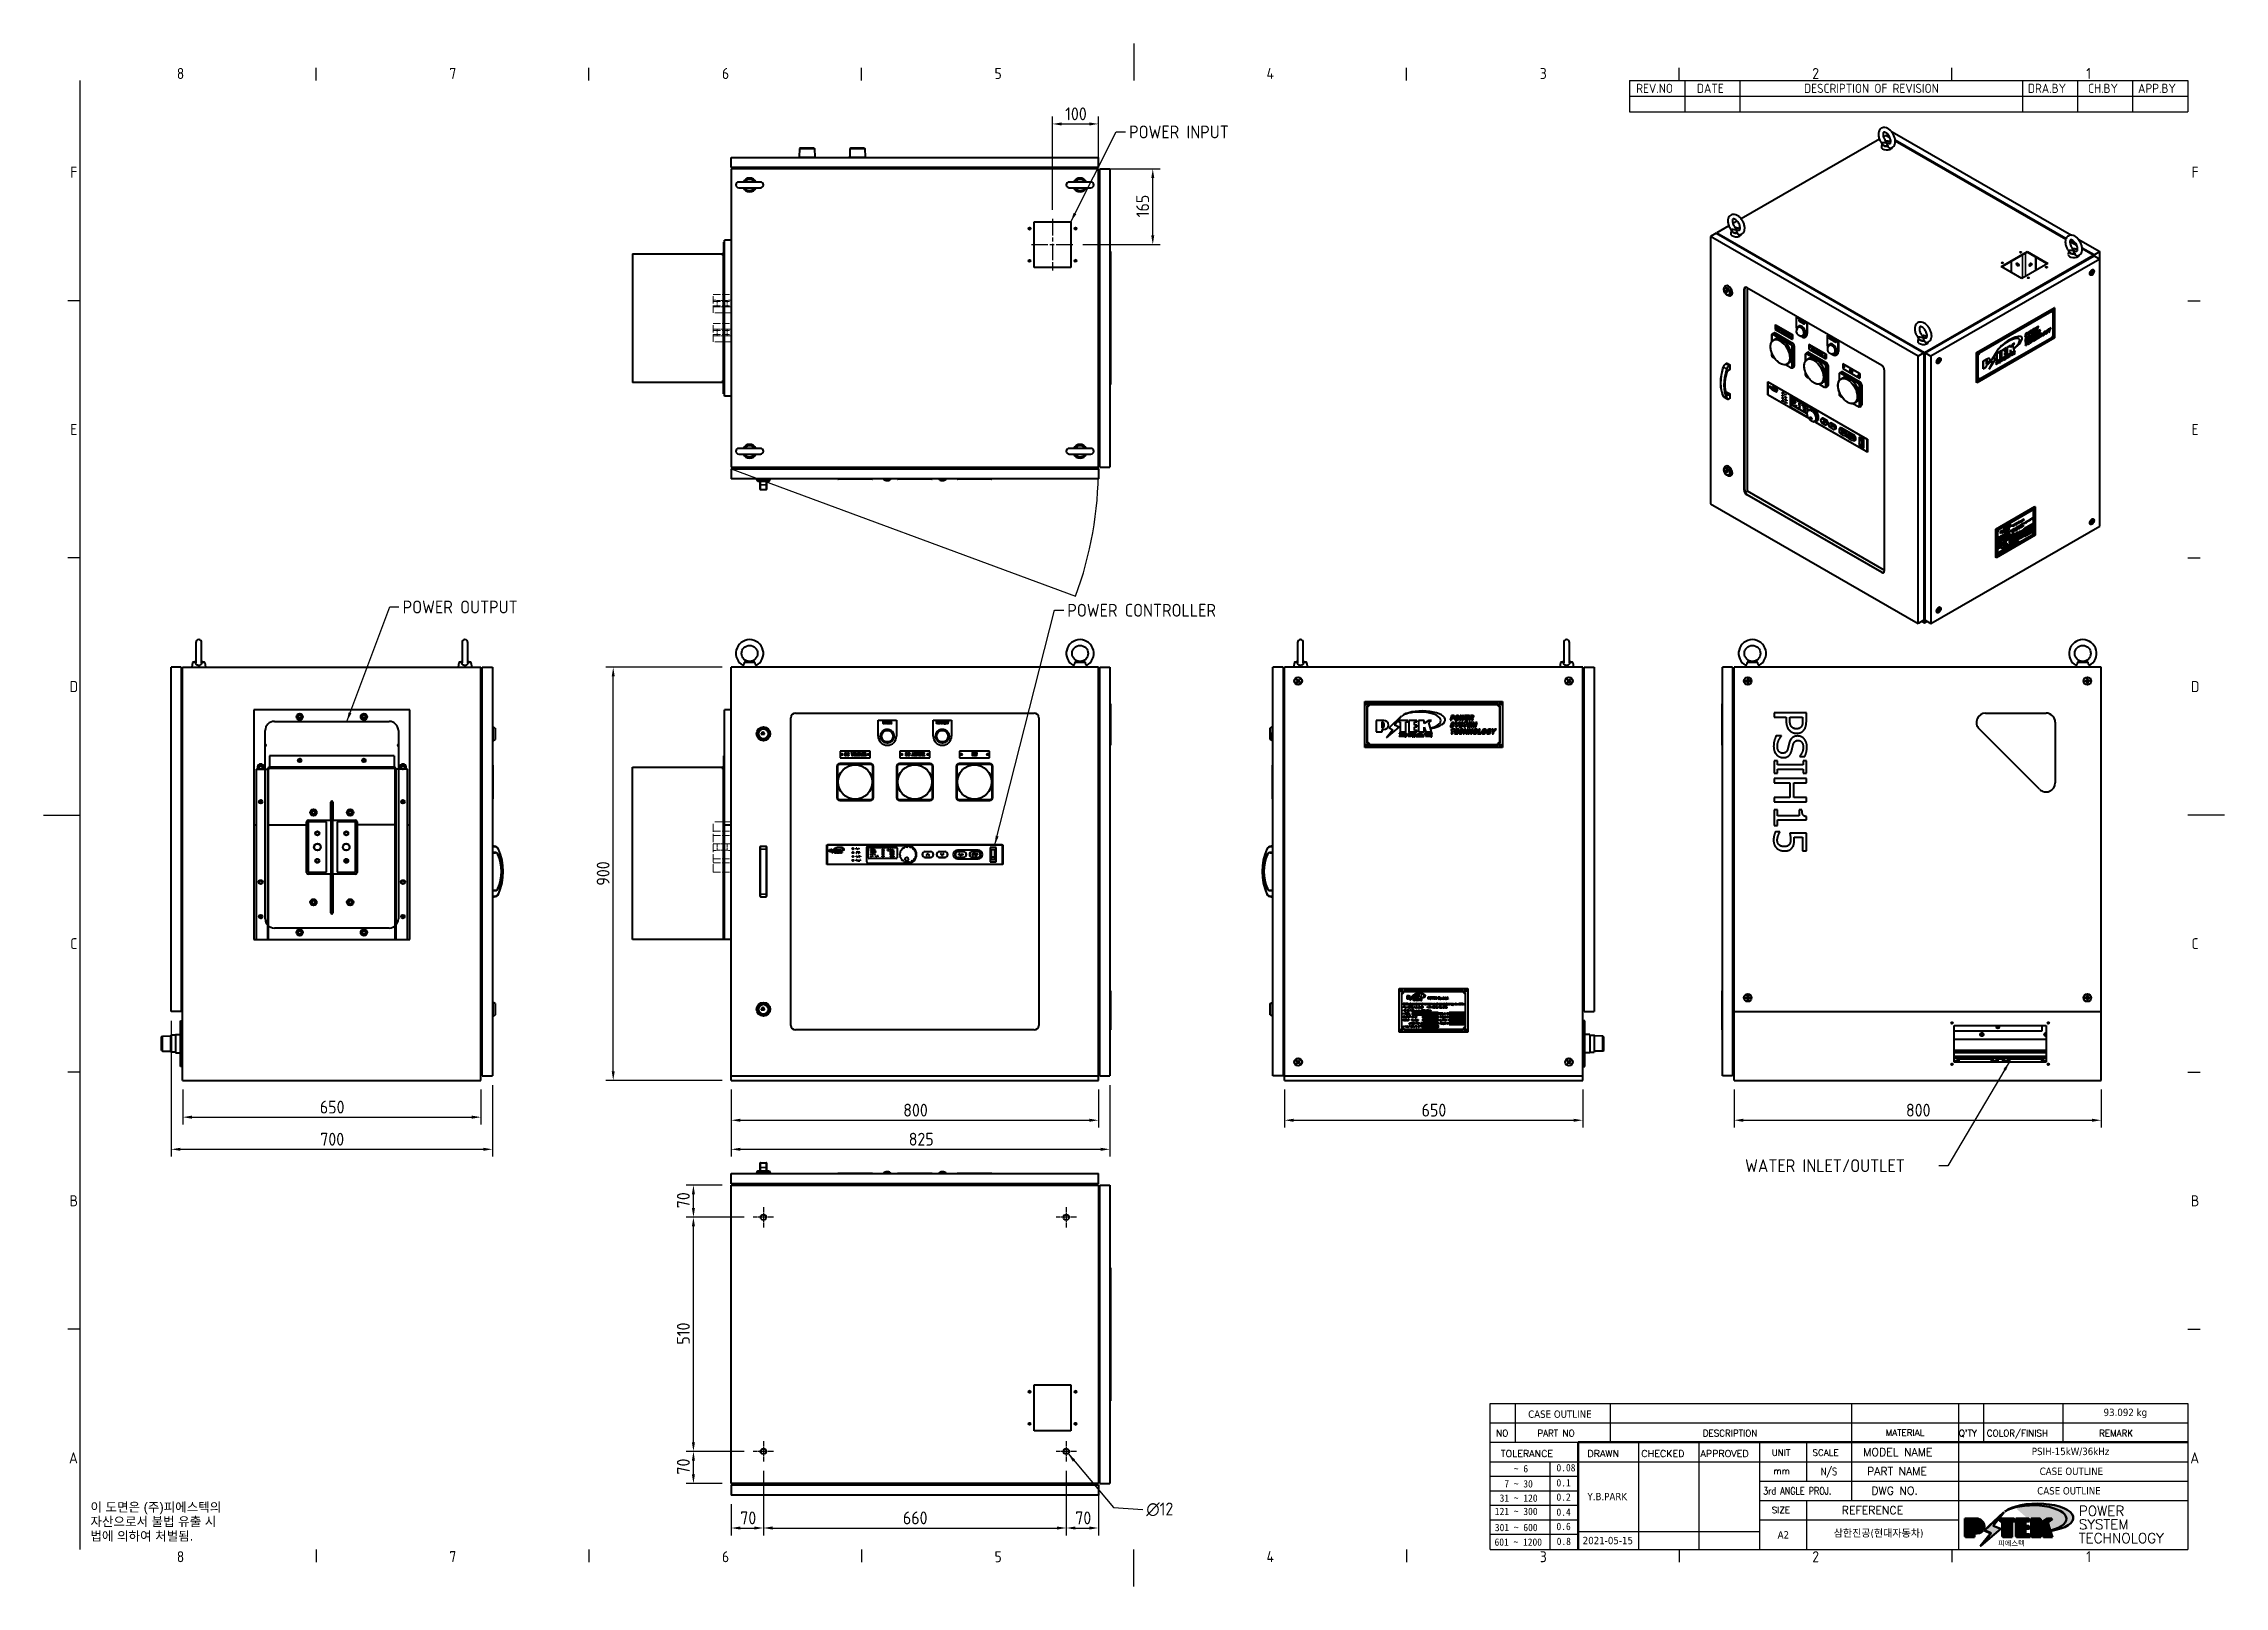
# Model space of a CAD drawing. Header units: millimetres. Extents: x 0 to 4752, y 0 to 3360.
import ezdxf
from ezdxf.enums import TextEntityAlignment as Align

# ---------------------------------------------------------------- set-up
doc = ezdxf.new("R2010")
doc.units = ezdxf.units.MM
doc.header["$LTSCALE"] = 8
doc.linetypes.add('CHAIN', pattern=[0.3543, 0.2362, -0.0295, 0.0591, -0.0295])
doc.linetypes.add('DASHED', pattern=[0.2067, 0.1654, -0.0413])
doc.layers.get('0').update_dxf_attribs({"color": 3, "lineweight": 25})
for name, color, linetype, lineweight in [('가려진 것(ISO)', 2, 'DASHED', 18), ('가시적인 것(ISO)', 3, 'Continuous', 40), ('가시적인 좁은 것(ISO)', 3, 'Continuous', 35), ('경계(ISO)', 7, 'Continuous', 25), ('기호(ISO)', 5, 'Continuous', 25), ('스케치 형상(ISO)', 3, 'Continuous', 25), ('제목(ISO)', 5, 'Continuous', 50), ('중심 표식(ISO)', 1, 'Continuous', 25), ('중심선(ISO)', 1, 'Continuous', 25), ('치수(ISO)', 2, 'Continuous', 25), ('해치(ISO)', 7, 'Continuous', 18)]:
    doc.layers.add(name, color=color, linetype=linetype, lineweight=lineweight)
doc.styles.add('HAN_291', font='')
doc.styles.add('HAN_370', font='', dxfattribs={"width": 2})
doc.styles.add('ISO ProportionalPSTEK', font='isocp.shx')
doc.styles.add('RC_284', font='ROMANC.shx')
doc.styles.add('RC_287', font='ROMANC.shx')
doc.styles.add('RC_292', font='ROMANC.shx')
doc.styles.add('ROMANT_294', font='romant.shx')
doc.styles.add('문자 텍스트_PSTEK_POSCO', font='isocp.shx')
doc.styles.add('치수 텍스트_PSTEK_POSCO', font='isocp.shx')
doc.styles.add('텍스트 스타일198', font='tahoma.ttf')
doc.styles.add('텍스트 스타일333', font='ROMANC.shx', dxfattribs={"width": 0.8})
doc.styles.get('HAN_291').set_extended_font_data('GulimChe')
doc.styles.get('HAN_370').set_extended_font_data('GulimChe')
doc.dimstyles.new('치수_PSTEK_POSCO', dxfattribs={"dimscale": 8, "dimtxt": 3.5, "dimasz": 2.5, "dimexe": 2, "dimexo": 2.5, "dimgap": 1, "dimtad": 1, "dimrnd": 1e-08, "dimdsep": 46, "dimtxsty": '치수 텍스트_PSTEK_POSCO', "dimcen": 0.09, "dimdle": 10, "dimclrd": 7, "dimclre": 7, "dimclrt": 2, "dimadec": 1, "dimazin": 2, "dimtfac": 1, "dimtmove": 0, "dimatfit": 3, "dimfxl": 0, "dimtolj": 1, "dimlwd": -1, "dimlwe": -1, "dimarcsym": 0})
doc.dimstyles.new('치수_PSTEK_POSCO$7', dxfattribs={"dimscale": 8, "dimtxt": 3.5, "dimasz": 2.5, "dimexe": 2, "dimexo": 2.5, "dimgap": 1, "dimtad": 1, "dimrnd": 1e-08, "dimdsep": 46, "dimtxsty": '치수 텍스트_PSTEK_POSCO', "dimcen": 0.09, "dimdle": 10, "dimclrd": 7, "dimclre": 7, "dimclrt": 2, "dimadec": 1, "dimazin": 2, "dimtfac": 1, "dimtmove": 0, "dimatfit": 3, "dimfxl": 0, "dimtolj": 1, "dimlwd": -1, "dimlwe": -1, "dimarcsym": 0})

msp = doc.modelspace()

# ---------------------------------------------------------------- texts
at = {"layer": '기호(ISO)', "color": 2, "char_height": 28, "attachment_point": 4, "style": '치수 텍스트_PSTEK_POSCO'}
for s, insert, width in [('{\\fISOCP|b0|i0;\\H28.0000;POWER INPUT}', (2365.347, 3167.63), 252.06675), ('{\\fISOCP|b0|i0;\\H28.0000;POWER OUTPUT}', (782.398, 2133.02), 292.54826), ('{\\fISOCP|b0|i0;\\H28.0000;POWER CONTROLLER}', (2230.777, 2125.905), 379.7187), ('{\\fISOCP|b0|i0;\\H28.0000;WATER INLET/OUTLET}', (3707.597, 916.207), 413.92609)]:
    msp.add_mtext(s, dxfattribs=dict(at, insert=insert, width=width))
at = {"layer": '기호(ISO)', "color": 2, "attachment_point": 4}
for s, insert, char_height, width, line_spacing_factor, style in [('{\\fArial|b0|i0;\\H20.0000;이 도면은 (주)피에스텍의\\P자산으로서 불법 유출 시 \\P법에 의하여 처벌됨.}', (102.041, 140.117), 20, 314.44883, 0.944221, '문자 텍스트_PSTEK_POSCO'), ('{\\fisocp|b0|i0;\\H28.0000;\\fAIGDT|b0|i0;\\H28.0000;n\\fisocp|b0|i0;\\H28.0000;12 }', (2402.893, 167.697), 28, 81.9827, 0.6125, '치수 텍스트_PSTEK_POSCO')]:
    msp.add_mtext(s, dxfattribs=dict(at, insert=insert, char_height=char_height, width=width, line_spacing_factor=line_spacing_factor, style=style))

# ---------------------------------------------------------------- blocks, each defined once
blk = doc.blocks.new('경계 Default Border')
at = {"layer": '경계(ISO)'}
for p, q in [((74.25, 410), (74.25, 413.4)), ((148.5, 410), (148.5, 413.4)), ((222.75, 410), (222.75, 413.4)), ((371.25, 410), (371.25, 413.4)), ((445.5, 410), (445.5, 413.4)), ((519.75, 410), (519.75, 413.4)), ((10, 350), (6.6, 350)), ((584, 350), (587.4, 350)), ((10, 280), (6.6, 280)), ((584, 280), (587.4, 280)), ((10, 140), (6.6, 140)), ((584, 140), (587.4, 140)), ((10, 70), (6.6, 70)), ((584, 70), (587.4, 70)), ((74.25, 10), (74.25, 6.6)), ((148.5, 10), (148.5, 6.6)), ((222.75, 10), (222.75, 6.6)), ((371.25, 10), (371.25, 6.6)), ((445.5, 10), (445.5, 6.6)), ((519.75, 10), (519.75, 6.6))]:
    blk.add_line(p, q, dxfattribs=at)
at = {"layer": '경계(ISO)', "flags": 128}
for points in [[(297, 420), (297, 410)], [(10, 10), (10, 410)], [(0, 210), (10, 210)], [(594, 210), (584, 210)], [(297, 0), (297, 10)]]:
    blk.add_lwpolyline(points, dxfattribs=at)
at = {"layer": '경계(ISO)', "color": 2, "char_height": 3, "attachment_point": 7, "style": '문자 텍스트_PSTEK_POSCO'}
for s, insert in [('8', (36.27, 410.37)), ('7', (110.52, 410.39)), ('6', (184.77, 410.37)), ('5', (259.02, 410.37)), ('4', (333.1, 410.4)), ('3', (407.54, 410.37)), ('2', (481.75, 410.37)), ('1', (556.36, 410.4)), ('F', (7.24, 383.5)), ('F', (585.04, 383.5)), ('E', (7.24, 313.47)), ('E', (585.04, 313.47)), ('D', (7.08, 243.47)), ('D', (584.88, 243.47)), ('C', (7.24, 173.47)), ('C', (585.04, 173.47)), ('B', (7.08, 103.47)), ('B', (584.88, 103.47)), ('A', (6.91, 33.49)), ('A', (584.71, 33.49)), ('8', (36.27, 6.57)), ('7', (110.52, 6.59)), ('6', (184.77, 6.57)), ('5', (259.02, 6.57)), ('4', (333.1, 6.6)), ('3', (407.54, 6.57)), ('2', (481.75, 6.57)), ('1', (556.36, 6.6))]:
    blk.add_mtext(s, dxfattribs=dict(at, insert=insert))
blk = doc.blocks.new('제목 블록 PSTEK')
h = blk.add_hatch(color=1)
edge = h.paths.add_edge_path(flags=0)
edge.add_line((314.22, 19.61), (314.22, 17))
edge.add_line((314.22, 17), (314.35, 17))
edge.add_arc((314.35, 17.65), 0.651, 270, 360)
edge.add_line((315, 17.65), (315, 18.96))
edge.add_arc((314.35, 18.96), 0.651, 0, 90)
edge.add_line((314.35, 19.61), (314.22, 19.61))
edge = h.paths.add_edge_path()
edge.add_arc((314.98, 18.29), 1.97, 270, 450)
edge.add_line((314.98, 20.26), (311.77, 20.26))
edge.add_line((311.77, 20.26), (311.77, 15.34))
edge.add_line((311.77, 15.34), (314.22, 15.34))
edge.add_line((314.22, 15.34), (314.22, 16.32))
edge.add_line((314.22, 16.32), (314.98, 16.32))
h = blk.add_hatch(color=252)
edge = h.paths.add_edge_path()
edge.add_arc((314.98, 18.29), 1.97, 270, 406.82787)
edge.add_arc((315.16, 18.14), 1.97, -90, 53.56098, ccw=False)
edge.add_line((315.16, 16.17), (314.4, 16.17))
edge.add_line((314.4, 16.17), (314.4, 15.19))
edge.add_line((314.4, 15.19), (311.94, 15.19))
edge.add_line((311.94, 15.19), (311.94, 15.34))
edge.add_line((311.94, 15.34), (314.22, 15.34))
edge.add_line((314.22, 15.34), (314.22, 16.32))
edge.add_line((314.22, 16.32), (314.98, 16.32))
h = blk.add_hatch(color=252)
edge = h.paths.add_edge_path()
edge.add_line((314.4, 19.46), (314.53, 19.46))
edge.add_arc((314.53, 18.81), 0.651, 60.41893, 90, ccw=False)
edge.add_arc((314.35, 18.96), 0.651, 39.96992, 90)
edge.add_line((314.35, 19.61), (314.22, 19.61))
edge.add_line((314.22, 19.61), (314.22, 17))
edge.add_line((314.22, 17), (314.35, 17))
edge.add_arc((314.35, 17.65), 0.651, 270, 274.69308)
edge.add_line((314.4, 17), (314.4, 19.46))
for color, points in [(252, [(317.22, 17.06), (322.03, 21.63), (322.28, 21.94), (317.05, 16.98), (318.75, 16.19), (316, 12.72), (316.34, 13), (318.92, 16.27)]), (5, [(321.62, 17.42), (319.53, 18.25), (322.45, 22.02), (317.22, 17.06), (318.92, 16.27), (316.17, 12.8)]), (1, [(324.48, 19.61), (325.24, 19.61), (325.24, 20.26), (321.23, 20.26), (321.23, 19.61), (321.98, 19.61), (321.98, 15.34), (324.48, 15.34)]), (252, [(321.98, 19.61), (321.4, 19.61), (321.4, 19.46), (321.98, 19.46)]), (252, [(324.66, 19.46), (325.42, 19.46), (325.42, 20.11), (325.24, 20.11), (325.24, 19.61), (324.48, 19.61), (324.48, 15.34), (322.16, 15.34), (322.16, 15.19), (324.66, 15.19)]), (1, [(329.23, 20.26), (325.66, 20.26), (325.66, 15.34), (329.36, 15.34), (329.36, 15.99), (328.11, 15.99), (328.11, 17.56), (329.23, 17.56), (329.23, 18.26), (328.11, 18.26), (328.11, 19.61), (329.23, 19.61)]), (252, [(328.29, 19.46), (329.41, 19.46), (329.41, 20.11), (329.23, 20.11), (329.23, 19.61), (328.11, 19.61), (328.11, 18.26), (328.29, 18.26)]), (252, [(328.29, 17.42), (329.41, 17.42), (329.41, 18.11), (329.23, 18.11), (329.23, 17.56), (328.11, 17.56), (328.11, 15.99), (328.29, 15.99)]), (1, [(332.33, 20.26), (329.86, 20.26), (329.86, 15.34), (332.33, 15.34), (332.33, 17.43), (333.07, 15.34), (335.49, 15.34), (334.25, 19.31), (335.44, 20.26), (334.31, 20.26), (332.33, 19)]), (252, [(332.51, 20.11), (332.33, 20.11), (332.33, 19), (332.51, 19.11)]), (252, [(335.62, 20.11), (335.25, 20.11), (334.25, 19.31), (335.49, 15.34), (333.2, 15.34), (333.25, 15.19), (335.66, 15.19), (334.43, 19.16)]), (252, [(329.54, 15.85), (329.36, 15.85), (329.36, 15.34), (325.83, 15.34), (325.83, 15.19), (329.54, 15.19)]), (252, [(332.51, 16.93), (332.33, 17.43), (332.33, 15.34), (330.04, 15.34), (330.04, 15.19), (332.51, 15.19)])]:
    blk.add_hatch(color=color).paths.add_polyline_path(points)
at = {"layer": '해치(ISO)'}
h = blk.add_hatch(color=140, dxfattribs=at)
edge = h.paths.add_edge_path()
edge.add_ellipse((330.37, 20.16), major_axis=(9.1, 0), ratio=0.40699, start_angle=301.30985, end_angle=507.74369)
edge.add_ellipse((331.53, 20.46), major_axis=(-9.82, 0), ratio=0.39426, start_angle=111.51207, end_angle=334.47025, ccw=False)
edge.add_line((335.14, 16.86), (335.1, 16.99))
at = {"color": 180}
for p, q in [((182.48, 11.79), (182.48, 51.57)), ((182.48, 51.57), (372.48, 51.57)), ((189.27, 51.57), (189.27, 41.01)), ((215.22, 41.01), (215.22, 51.57)), ((280.88, 51.57), (280.88, 41.01)), ((310.09, 51.57), (310.09, 41.01)), ((316.9, 51.57), (316.9, 41.01)), ((338.46, 51.57), (338.46, 41.01)), ((372.48, 51.57), (372.48, 11.79)), ((182.48, 46.29), (372.48, 46.29)), ((182.48, 41.01), (206.45, 41.01)), ((182.48, 35.73), (206.45, 35.73)), ((198.86, 12.03), (198.86, 35.73)), ((206.45, 35.73), (372.48, 35.73)), ((222.94, 11.79), (222.94, 41.01)), ((239.43, 11.79), (239.43, 41.01)), ((255.92, 11.79), (255.92, 41.01)), ((268.69, 41.01), (268.69, 30.45)), ((280.88, 41.01), (280.88, 25.17)), ((310.09, 41.01), (310.09, 11.79)), ((182.48, 31.78), (206.45, 31.78)), ((255.92, 30.45), (372.48, 30.45)), ((182.48, 27.83), (206.45, 27.83)), ((182.48, 23.88), (206.45, 23.88)), ((255.92, 25.17), (372.48, 25.17)), ((268.69, 25.17), (268.69, 11.79)), ((182.48, 19.93), (206.45, 19.93)), ((255.92, 19.89), (310.09, 19.89)), ((182.48, 15.98), (206.45, 15.98)), ((206.45, 16.74), (255.92, 16.74)), ((182.48, 11.79), (372.48, 11.79))]:
    blk.add_line(p, q, dxfattribs=at)
at = {"color": 7, "lineweight": 50}
for p, q in [((206.45, 11.79), (206.45, 41.01)), ((206.45, 41.01), (372.48, 41.01))]:
    blk.add_line(p, q, dxfattribs=at)
at = {"color": 7}
for p, q in [((314.98, 20.26), (311.77, 20.26)), ((311.77, 20.26), (311.77, 15.34)), ((314.98, 20.26), (311.77, 20.26)), ((311.77, 20.26), (311.77, 15.34)), ((314.22, 17), (314.22, 19.61)), ((314.22, 19.61), (314.35, 19.61)), ((314.35, 19.61), (314.22, 19.61)), ((314.22, 19.61), (314.22, 17)), ((314.22, 17), (314.22, 19.61)), ((314.22, 19.61), (314.35, 19.61)), ((314.4, 19.46), (314.53, 19.46)), ((314.4, 17), (314.4, 19.46)), ((315, 18.96), (315, 17.65)), ((315, 18.96), (315, 17.65)), ((322.28, 21.94), (317.05, 16.98)), ((322.45, 22.02), (317.22, 17.06)), ((317.22, 17.06), (322.03, 21.63)), ((319.53, 18.25), (322.45, 22.02)), ((321.62, 17.42), (319.53, 18.25)), ((325.24, 20.26), (321.23, 20.26)), ((321.23, 20.26), (321.23, 19.61)), ((325.24, 20.26), (321.23, 20.26)), ((321.23, 20.26), (321.23, 19.61)), ((321.23, 19.61), (321.98, 19.61)), ((321.23, 19.61), (321.98, 19.61)), ((321.4, 19.61), (321.4, 19.46)), ((321.98, 19.61), (321.4, 19.61)), ((321.4, 19.46), (321.98, 19.46)), ((321.98, 19.61), (321.98, 15.34)), ((321.98, 19.46), (321.98, 19.61)), ((321.98, 19.61), (321.98, 15.34)), ((322.03, 21.63), (322.28, 21.94)), ((324.48, 19.61), (325.24, 19.61)), ((324.48, 15.34), (324.48, 19.61)), ((325.24, 19.61), (324.48, 19.61)), ((324.48, 19.61), (324.48, 15.34)), ((324.48, 19.61), (325.24, 19.61)), ((324.48, 15.34), (324.48, 19.61)), ((324.66, 19.46), (325.42, 19.46)), ((324.66, 15.19), (324.66, 19.46)), ((325.24, 19.61), (325.24, 20.26)), ((325.24, 19.61), (325.24, 20.26)), ((325.42, 20.11), (325.24, 20.11)), ((325.24, 20.11), (325.24, 19.61)), ((325.42, 19.46), (325.42, 20.11)), ((329.23, 20.26), (325.66, 20.26)), ((325.66, 20.26), (325.66, 15.34)), ((325.66, 20.26), (325.66, 15.34)), ((329.23, 20.26), (325.66, 20.26)), ((328.11, 18.26), (328.11, 19.61)), ((328.11, 19.61), (329.23, 19.61)), ((329.23, 19.61), (328.11, 19.61)), ((328.11, 19.61), (328.11, 18.26)), ((328.11, 18.26), (328.11, 19.61)), ((328.11, 19.61), (329.23, 19.61)), ((329.23, 18.26), (328.11, 18.26)), ((328.11, 18.26), (328.29, 18.26)), ((329.23, 18.26), (328.11, 18.26)), ((328.29, 18.26), (328.29, 19.46)), ((328.29, 19.46), (329.41, 19.46)), ((329.23, 19.61), (329.23, 20.26)), ((329.23, 19.61), (329.23, 20.26)), ((329.41, 20.11), (329.23, 20.11)), ((329.23, 20.11), (329.23, 19.61)), ((329.23, 17.56), (329.23, 18.26)), ((329.23, 17.56), (329.23, 18.26)), ((329.41, 18.11), (329.23, 18.11)), ((329.23, 18.11), (329.23, 17.56)), ((329.41, 19.46), (329.41, 20.11)), ((329.41, 17.42), (329.41, 18.11)), ((332.33, 20.26), (329.86, 20.26)), ((329.86, 20.26), (329.86, 15.34)), ((329.86, 20.26), (329.86, 15.34)), ((332.33, 20.26), (329.86, 20.26)), ((334.31, 20.26), (332.33, 19)), ((332.33, 19), (332.33, 20.26)), ((334.31, 20.26), (332.33, 19)), ((332.33, 19), (332.33, 20.26)), ((332.51, 20.11), (332.33, 20.11)), ((332.33, 20.11), (332.33, 19)), ((332.33, 19), (332.51, 19.11)), ((332.51, 19.11), (332.51, 20.11)), ((334.25, 19.31), (335.44, 20.26)), ((334.25, 19.31), (335.44, 20.26)), ((335.25, 20.11), (334.25, 19.31)), ((335.49, 15.34), (334.25, 19.31)), ((334.25, 19.31), (335.49, 15.34)), ((335.49, 15.34), (334.25, 19.31)), ((335.44, 20.26), (334.31, 20.26)), ((335.44, 20.26), (334.31, 20.26)), ((334.43, 19.16), (335.62, 20.11)), ((335.66, 15.19), (334.43, 19.16)), ((335.62, 20.11), (335.25, 20.11)), ((311.77, 15.34), (314.22, 15.34)), ((311.77, 15.34), (314.22, 15.34)), ((314.22, 15.34), (311.94, 15.34)), ((311.94, 15.34), (311.94, 15.19)), ((311.94, 15.19), (314.4, 15.19)), ((314.35, 17), (314.22, 17)), ((314.22, 17), (314.35, 17)), ((314.35, 17), (314.22, 17)), ((314.22, 16.32), (314.98, 16.32)), ((314.22, 15.34), (314.22, 16.32)), ((314.98, 16.32), (314.22, 16.32)), ((314.22, 16.32), (314.22, 15.34)), ((314.22, 16.32), (314.98, 16.32)), ((314.22, 15.34), (314.22, 16.32)), ((314.4, 16.17), (315.16, 16.17)), ((314.4, 15.19), (314.4, 16.17)), ((318.75, 16.19), (316, 12.72)), ((316, 12.72), (316.34, 13)), ((316.17, 12.8), (321.62, 17.42)), ((318.92, 16.27), (316.17, 12.8)), ((316.34, 13), (318.92, 16.27)), ((317.05, 16.98), (318.75, 16.19)), ((318.92, 16.27), (317.22, 17.06)), ((317.22, 17.06), (318.92, 16.27)), ((321.98, 15.34), (324.48, 15.34)), ((321.98, 15.34), (324.48, 15.34)), ((324.48, 15.34), (322.16, 15.34)), ((322.16, 15.34), (322.16, 15.19)), ((322.16, 15.19), (324.66, 15.19)), ((325.66, 15.34), (329.36, 15.34)), ((325.66, 15.34), (329.36, 15.34)), ((329.36, 15.34), (325.83, 15.34)), ((325.83, 15.34), (325.83, 15.19)), ((325.83, 15.19), (329.54, 15.19)), ((328.11, 17.56), (329.23, 17.56)), ((328.11, 15.99), (328.11, 17.56)), ((329.23, 17.56), (328.11, 17.56)), ((328.11, 17.56), (328.11, 15.99)), ((328.11, 17.56), (329.23, 17.56)), ((328.11, 15.99), (328.11, 17.56)), ((329.36, 15.99), (328.11, 15.99)), ((328.11, 15.99), (328.29, 15.99)), ((329.36, 15.99), (328.11, 15.99)), ((328.29, 15.99), (328.29, 17.42)), ((328.29, 17.42), (329.41, 17.42)), ((329.36, 15.34), (329.36, 15.99)), ((329.36, 15.34), (329.36, 15.99)), ((329.54, 15.85), (329.36, 15.85)), ((329.36, 15.85), (329.36, 15.34)), ((329.54, 15.19), (329.54, 15.85)), ((329.86, 15.34), (332.33, 15.34)), ((329.86, 15.34), (332.33, 15.34)), ((332.33, 15.34), (330.04, 15.34)), ((330.04, 15.34), (330.04, 15.19)), ((330.04, 15.19), (332.51, 15.19)), ((332.33, 17.43), (333.07, 15.34)), ((332.33, 15.34), (332.33, 17.43)), ((332.51, 16.93), (332.33, 17.43)), ((332.33, 17.43), (332.33, 15.34)), ((332.33, 17.43), (333.07, 15.34)), ((332.33, 15.34), (332.33, 17.43)), ((332.51, 15.19), (332.51, 16.93)), ((333.07, 15.34), (335.49, 15.34)), ((333.07, 15.34), (335.49, 15.34)), ((335.49, 15.34), (333.2, 15.34)), ((333.2, 15.34), (333.25, 15.19)), ((333.25, 15.19), (335.66, 15.19)), ((345.04, 17.5), (344.99, 17.69))]:
    blk.add_line(p, q, dxfattribs=at)
at = {"color": 1}
for p, q in [((314.98, 20.26), (311.77, 20.26)), ((311.77, 20.26), (311.77, 15.34)), ((314.22, 17), (314.22, 19.61)), ((314.22, 19.61), (314.35, 19.61)), ((315, 18.96), (315, 17.65)), ((325.24, 20.26), (321.23, 20.26)), ((321.23, 20.26), (321.23, 19.61)), ((321.23, 19.61), (321.98, 19.61)), ((321.98, 19.61), (321.98, 15.34)), ((324.48, 19.61), (325.24, 19.61)), ((324.48, 15.34), (324.48, 19.61)), ((325.24, 19.61), (325.24, 20.26)), ((329.23, 20.26), (325.66, 20.26)), ((325.66, 20.26), (325.66, 15.34)), ((328.11, 18.26), (328.11, 19.61)), ((328.11, 19.61), (329.23, 19.61)), ((329.23, 18.26), (328.11, 18.26)), ((329.23, 19.61), (329.23, 20.26)), ((329.23, 17.56), (329.23, 18.26)), ((332.33, 20.26), (329.86, 20.26)), ((329.86, 20.26), (329.86, 15.34)), ((334.31, 20.26), (332.33, 19)), ((332.33, 19), (332.33, 20.26)), ((334.25, 19.31), (335.44, 20.26)), ((335.49, 15.34), (334.25, 19.31)), ((335.44, 20.26), (334.31, 20.26)), ((311.77, 15.34), (314.22, 15.34)), ((314.35, 17), (314.22, 17)), ((314.22, 16.32), (314.98, 16.32)), ((314.22, 15.34), (314.22, 16.32)), ((321.98, 15.34), (324.48, 15.34)), ((325.66, 15.34), (329.36, 15.34)), ((328.11, 17.56), (329.23, 17.56)), ((328.11, 15.99), (328.11, 17.56)), ((329.36, 15.99), (328.11, 15.99)), ((329.36, 15.34), (329.36, 15.99)), ((329.86, 15.34), (332.33, 15.34)), ((332.33, 17.43), (333.07, 15.34)), ((332.33, 15.34), (332.33, 17.43)), ((333.07, 15.34), (335.49, 15.34))]:
    blk.add_line(p, q, dxfattribs=at)
at = {"color": 5}
for p, q in [((322.45, 22.02), (317.22, 17.06)), ((319.53, 18.25), (322.45, 22.02)), ((321.62, 17.42), (319.53, 18.25)), ((316.17, 12.8), (321.62, 17.42)), ((318.92, 16.27), (316.17, 12.8)), ((317.22, 17.06), (318.92, 16.27))]:
    blk.add_line(p, q, dxfattribs=at)
at = {"color": 7}
for centre, radius, start, end in [((314.35, 18.96), 0.651, 0, 90), ((314.35, 18.96), 0.651, 39.96992, 90), ((314.35, 18.96), 0.651, 0, 90), ((314.53, 18.81), 0.651, 60.41893, 90), ((314.98, 18.29), 1.97, 270, 90), ((314.98, 18.29), 1.97, 270, 90), ((314.98, 18.29), 1.97, 270, 46.82787), ((315.16, 18.14), 1.97, 270, 53.56098), ((314.35, 17.65), 0.651, 270, 0), ((314.35, 17.65), 0.651, 270, 0), ((314.35, 17.65), 0.651, 270, 274.69308)]:
    blk.add_arc(centre, radius, start, end, dxfattribs=at)
at = {"color": 1}
for centre, radius, start, end in [((314.35, 18.96), 0.651, 0, 90), ((314.98, 18.29), 1.97, 270, 90), ((314.35, 17.65), 0.651, 270, 0)]:
    blk.add_arc(centre, radius, start, end, dxfattribs=at)
at = {"layer": '제목(ISO)', "lineweight": 18}
blk.add_line((182.48, 35.73), (182.48, 11.79), dxfattribs=at)
at = {"layer": '제목(ISO)'}
for p, q in [((314.98, 20.26), (311.77, 20.26)), ((311.77, 20.26), (311.77, 15.34)), ((314.22, 17), (314.22, 19.61)), ((314.22, 19.61), (314.35, 19.61)), ((314.35, 19.61), (314.22, 19.61)), ((314.22, 19.61), (314.22, 17)), ((314.4, 19.46), (314.53, 19.46)), ((314.4, 17), (314.4, 19.46)), ((315, 18.96), (315, 17.65)), ((322.28, 21.94), (317.05, 16.98)), ((322.45, 22.02), (317.22, 17.06)), ((317.22, 17.06), (322.03, 21.63)), ((319.53, 18.25), (322.45, 22.02)), ((321.62, 17.42), (319.53, 18.25)), ((325.24, 20.26), (321.23, 20.26)), ((321.23, 20.26), (321.23, 19.61)), ((321.23, 19.61), (321.98, 19.61)), ((321.98, 19.61), (321.4, 19.61)), ((321.4, 19.61), (321.4, 19.46)), ((321.4, 19.46), (321.98, 19.46)), ((321.98, 19.61), (321.98, 15.34)), ((321.98, 19.46), (321.98, 19.61)), ((322.03, 21.63), (322.28, 21.94)), ((324.48, 19.61), (325.24, 19.61)), ((324.48, 15.34), (324.48, 19.61)), ((325.24, 19.61), (324.48, 19.61)), ((324.48, 19.61), (324.48, 15.34)), ((324.66, 19.46), (325.42, 19.46)), ((324.66, 15.19), (324.66, 19.46)), ((325.24, 19.61), (325.24, 20.26)), ((325.42, 20.11), (325.24, 20.11)), ((325.24, 20.11), (325.24, 19.61)), ((325.42, 19.46), (325.42, 20.11)), ((329.23, 20.26), (325.66, 20.26)), ((325.66, 20.26), (325.66, 15.34)), ((328.11, 18.26), (328.11, 19.61)), ((328.11, 19.61), (329.23, 19.61)), ((329.23, 19.61), (328.11, 19.61)), ((328.11, 19.61), (328.11, 18.26)), ((329.23, 18.26), (328.11, 18.26)), ((328.11, 18.26), (328.29, 18.26)), ((328.29, 19.46), (329.41, 19.46)), ((328.29, 18.26), (328.29, 19.46)), ((329.23, 19.61), (329.23, 20.26)), ((329.41, 20.11), (329.23, 20.11)), ((329.23, 20.11), (329.23, 19.61)), ((329.23, 17.56), (329.23, 18.26)), ((329.41, 18.11), (329.23, 18.11)), ((329.23, 18.11), (329.23, 17.56)), ((329.41, 19.46), (329.41, 20.11)), ((329.41, 17.42), (329.41, 18.11)), ((332.33, 20.26), (329.86, 20.26)), ((329.86, 20.26), (329.86, 15.34)), ((334.31, 20.26), (332.33, 19)), ((332.33, 19), (332.33, 20.26)), ((332.51, 20.11), (332.33, 20.11)), ((332.33, 20.11), (332.33, 19)), ((332.33, 19), (332.51, 19.11)), ((332.51, 19.11), (332.51, 20.11)), ((334.25, 19.31), (335.44, 20.26)), ((335.25, 20.11), (334.25, 19.31)), ((335.49, 15.34), (334.25, 19.31)), ((334.25, 19.31), (335.49, 15.34)), ((335.44, 20.26), (334.31, 20.26)), ((334.43, 19.16), (335.62, 20.11)), ((335.66, 15.19), (334.43, 19.16)), ((335.62, 20.11), (335.25, 20.11)), ((311.77, 15.34), (314.22, 15.34)), ((314.22, 15.34), (311.94, 15.34)), ((311.94, 15.34), (311.94, 15.19)), ((311.94, 15.19), (314.4, 15.19)), ((314.35, 17), (314.22, 17)), ((314.22, 17), (314.35, 17)), ((314.22, 15.34), (314.22, 16.32)), ((314.22, 16.32), (314.98, 16.32)), ((314.98, 16.32), (314.22, 16.32)), ((314.22, 16.32), (314.22, 15.34)), ((314.4, 15.19), (314.4, 16.17)), ((314.4, 16.17), (315.16, 16.17)), ((318.75, 16.19), (316, 12.72)), ((316, 12.72), (316.34, 13)), ((316.17, 12.8), (321.62, 17.42)), ((318.92, 16.27), (316.17, 12.8)), ((316.34, 13), (318.92, 16.27)), ((317.05, 16.98), (318.75, 16.19)), ((317.22, 17.06), (318.92, 16.27)), ((318.92, 16.27), (317.22, 17.06)), ((321.98, 15.34), (324.48, 15.34)), ((324.48, 15.34), (322.16, 15.34)), ((322.16, 15.34), (322.16, 15.19)), ((322.16, 15.19), (324.66, 15.19)), ((325.66, 15.34), (329.36, 15.34)), ((329.36, 15.34), (325.83, 15.34)), ((325.83, 15.34), (325.83, 15.19)), ((325.83, 15.19), (329.54, 15.19)), ((328.11, 15.99), (328.11, 17.56)), ((328.11, 17.56), (329.23, 17.56)), ((329.23, 17.56), (328.11, 17.56)), ((328.11, 17.56), (328.11, 15.99)), ((329.36, 15.99), (328.11, 15.99)), ((328.11, 15.99), (328.29, 15.99)), ((328.29, 17.42), (329.41, 17.42)), ((328.29, 15.99), (328.29, 17.42)), ((329.36, 15.34), (329.36, 15.99)), ((329.54, 15.85), (329.36, 15.85)), ((329.36, 15.85), (329.36, 15.34)), ((329.54, 15.19), (329.54, 15.85)), ((329.86, 15.34), (332.33, 15.34)), ((332.33, 15.34), (330.04, 15.34)), ((330.04, 15.34), (330.04, 15.19)), ((330.04, 15.19), (332.51, 15.19)), ((332.33, 15.34), (332.33, 17.43)), ((332.33, 17.43), (333.07, 15.34)), ((332.51, 16.93), (332.33, 17.43)), ((332.33, 17.43), (332.33, 15.34)), ((332.51, 15.19), (332.51, 16.93)), ((333.07, 15.34), (335.49, 15.34)), ((335.49, 15.34), (333.2, 15.34)), ((333.2, 15.34), (333.25, 15.19)), ((333.25, 15.19), (335.66, 15.19))]:
    blk.add_line(p, q, dxfattribs=at)
at = {"layer": '제목(ISO)', "color": 4}
blk.add_line((335.14, 16.86), (335.1, 16.99), dxfattribs=at)
at = {"layer": '제목(ISO)'}
for centre, radius, start, end in [((314.35, 18.96), 0.651, 0, 90), ((314.35, 18.96), 0.651, 39.96992, 90), ((314.53, 18.81), 0.651, 60.41893, 90), ((314.98, 18.29), 1.97, 46.82787, 90), ((314.98, 18.29), 1.97, 270, 46.82787), ((314.98, 18.29), 1.97, 270, 46.82787), ((315.16, 18.14), 1.97, 270, 53.56098), ((314.35, 17.65), 0.651, 270, 0), ((314.35, 17.65), 0.651, 270, 274.69308)]:
    blk.add_arc(centre, radius, start, end, dxfattribs=at)
at = {"layer": '제목(ISO)', "color": 4}
for centre, major_axis, ratio, start_param, end_param in [((331.53, 20.46), (9.82, 0), 0.39426, 5.087845, 8.9792), ((330.37, 20.16), (9.1, 0), 0.40699, 5.258849, 8.861799)]:
    blk.add_ellipse(centre, major_axis=major_axis, ratio=ratio, start_param=start_param, end_param=end_param, dxfattribs=at)
at = {"color": 2}
for s, height, style, p in [('NO', 1.742, 'RC_284', (184.14, 42.62)), ('PART NO', 1.742, 'RC_284', (195.34, 42.62)), ('DESCRIPTION', 1.7424, 'RC_284', (240.4, 42.62)), ("Q'TY", 1.742, 'RC_284', (310.14, 42.62)), ('COLOR/FINISH', 1.7424, 'RC_284', (317.77, 42.62)), ('REMARK', 1.742, 'RC_284', (348.35, 42.62)), (' TOLERANCE', 1.9, 'RC_287', (184.09, 37.01)), ('DRAWN', 1.9, 'RC_287', (208.98, 37.01)), ('CHECKED', 1.9, 'RC_287', (223.69, 37.01)), ('APPROVED', 1.9, 'RC_287', (239.78, 37.01)), ('UNIT', 1.742, 'RC_284', (259.17, 37.34)), ('SCALE', 1.742, 'RC_284', (270.29, 37.34)), ('MODEL NAME', 2.178, 'RC_292', (284.1, 37.25)), ('  7 ~ 30', 2, 'HAN_291', (183.77, 28.71)), ('    ~ 6', 2, 'HAN_291', (183.77, 32.82)), ('0.08', 2, 'HAN_291', (200.55, 33.1)), ('0.1', 2, 'HAN_291', (200.55, 28.99)), ('mm', 1.742, 'RC_284', (259.65, 32.35)), ('PART NAME', 2.178, 'RC_292', (285.14, 32.03)), (' 31 ~ 120', 2, 'HAN_291', (183.77, 24.83)), ('0.2', 2, 'HAN_291', (200.55, 25.11)), (' DWG NO.', 2.178, 'RC_292', (284.81, 26.75)), ('301 ~ 600', 2, 'HAN_291', (183.77, 16.83)), ('121 ~ 300', 2, 'HAN_291', (183.77, 21.21)), ('0.4', 2, 'HAN_291', (200.55, 21)), ('0.6', 2, 'HAN_291', (200.55, 17.12)), ('SIZE', 1.742, 'RC_284', (259.17, 21.69)), ('REFERENCE', 2.178, 'RC_292', (278.27, 21.43)), ('601 ~ 1200', 2, 'HAN_291', (183.68, 12.85)), ('0.8', 2, 'HAN_291', (200.61, 13.06))]:
    blk.add_text(s, height=height, dxfattribs=dict(at, style=style)).set_placement(p)
at = {"color": 2, "style": 'RC_284'}
blk.add_text('MATERIAL', height=1.742, dxfattribs=at).set_placement((295.48, 43.65), align=Align.MIDDLE_CENTER)
at = {"color": 7, "style": '텍스트 스타일333', "width": 0.8}
blk.add_text('N/S', height=2, dxfattribs=at).set_placement((274.78, 33.09), align=Align.MIDDLE_CENTER)
at = {"color": 2, "style": '텍스트 스타일333', "width": 0.8}
blk.add_text('3rd ANGLE PROJ.', height=2, dxfattribs=at).set_placement((256.84, 26.76))
at = {"color": 7, "style": 'ROMANT_294'}
for s, p in [('POWER', (342.83, 20.97)), ('SYSTEM', (342.83, 17.33)), ('TECHNOLOGY', (342.83, 13.57))]:
    blk.add_text(s, height=2.7, dxfattribs=at).set_placement(p)
at = {"color": 7, "insert": (320.85, 14.21), "char_height": 1.4, "attachment_point": 1, "line_spacing_factor": 0.332, "style": 'HAN_370'}
blk.add_mtext('\\fHY견고딕|b0|i0;\\H1.4000;피에스텍', dxfattribs=at)
at = {"layer": '제목(ISO)', "color": 7, "style": '텍스트 스타일198'}
for tag, p in [('부품_번호_001', (192.83, 47.68)), ('질량\\P3;_001', (349.56, 48.16)), ('1._MODEL_NAME_001', (330.01, 37.54)), ('제목_001', (332.15, 32.12)), ('설계자_001', (208.99, 25.23)), ('부품_번호_001', (331.49, 26.81)), ('작성_날짜_001', (207.69, 13.27)), ('시트_크기_001', (260.79, 14.82)), ('프로젝트_001', (276.01, 15.07))]:
    blk.add_attdef(tag, p, '', height=2, dxfattribs=at)
for tag, p in [('설명', (247.96, 48.92)), ('재질', (295.48, 48.93)), ("3._Q'TY", (313.5, 48.93)), ('4._COLOR', (327.68, 48.93)), ('점검자', (231.18, 26.23)), ('엔지니어링_승인자', (247.67, 26.23)), ('점검_날짜', (231.18, 14.27)), ('엔지니어링_승인_날짜', (247.67, 14.27))]:
    blk.add_attdef(tag, text='', height=2, dxfattribs=at).set_placement(p, align=Align.MIDDLE_CENTER)
blk = doc.blocks.new('리비전 내역')
at = {"layer": '기호(ISO)'}
for p, q in [((432, 410), (584, 410)), ((432, 410), (432, 405.72)), ((447, 410), (447, 405.72)), ((462, 410), (462, 405.72)), ((539, 410), (539, 405.72)), ((554, 410), (554, 405.72)), ((569, 410), (569, 405.72)), ((584, 410), (584, 405.72)), ((432, 405.72), (584, 405.72)), ((432, 405.72), (432, 401.44)), ((447, 405.72), (447, 401.44)), ((462, 405.72), (462, 401.44)), ((539, 405.72), (539, 401.44)), ((554, 405.72), (554, 401.44)), ((569, 405.72), (569, 401.44)), ((584, 405.72), (584, 401.44)), ((432, 401.44), (584, 401.44))]:
    blk.add_line(p, q, dxfattribs=at)
at = {"layer": '기호(ISO)', "color": 2, "char_height": 2.5, "attachment_point": 7, "style": 'ISO ProportionalPSTEK'}
for s, insert in [('REV.NO', (433.79, 406.58)), ('DATE', (450.31, 406.58)), ('DESCRIPTION OF REVISION', (479.51, 406.58)), ('DRA.BY', (540.48, 406.58)), ('CH.BY', (556.86, 406.58)), ('APP.BY', (570.48, 406.58))]:
    blk.add_mtext(s, dxfattribs=dict(at, insert=insert))
blk = doc.blocks.new('*D22')
at = {"layer": 'Defpoints', "color": 0}
for p in [(1498.4, 1101.9), (2298.4, 1101.9), (2298.4, 1015.2)]:
    blk.add_point(p, dxfattribs=at)
at = {"layer": '치수(ISO)', "color": 7}
for p, q in [((1498.4, 1081.9), (1498.4, 999.2)), ((2298.4, 1081.9), (2298.4, 999.2)), ((1518.4, 1015.2), (2278.4, 1015.2))]:
    blk.add_line(p, q, dxfattribs=at)
for points in [[(1518.4, 1018.5), (1518.4, 1011.8), (1498.4, 1015.2)], [(2278.4, 1018.5), (2278.4, 1011.8), (2298.4, 1015.2)]]:
    blk.add_solid(points, dxfattribs=at)
at = {"layer": '치수(ISO)', "color": 2, "insert": (1873.2, 1037.2), "char_height": 28, "attachment_point": 4, "style": '치수 텍스트_PSTEK_POSCO'}
blk.add_mtext('\\A1;800', dxfattribs=at)
blk = doc.blocks.new('*D23')
at = {"layer": 'Defpoints', "color": 0}
for p in [(303, 1101.9), (953, 1101.9), (953, 1021.9)]:
    blk.add_point(p, dxfattribs=at)
at = {"layer": '치수(ISO)', "color": 7}
for p, q in [((303, 1081.9), (303, 1005.9)), ((953, 1081.9), (953, 1005.9)), ((323, 1021.9), (933, 1021.9))]:
    blk.add_line(p, q, dxfattribs=at)
for points in [[(323, 1025.2), (323, 1018.5), (303, 1021.9)], [(933, 1025.2), (933, 1018.5), (953, 1021.9)]]:
    blk.add_solid(points, dxfattribs=at)
at = {"layer": '치수(ISO)', "color": 2, "insert": (601.9, 1043.9), "char_height": 28, "attachment_point": 4, "style": '치수 텍스트_PSTEK_POSCO'}
blk.add_mtext('\\A1;650', dxfattribs=at)
blk = doc.blocks.new('*D24')
at = {"layer": 'Defpoints', "color": 0}
for p in [(1416, 293.9), (1546.4, 293.9), (1498.4, 223.9)]:
    blk.add_point(p, dxfattribs=at)
at = {"layer": '치수(ISO)', "color": 7}
for p, q in [((1526.4, 293.9), (1400, 293.9)), ((1416, 243.9), (1416, 273.9)), ((1478.4, 223.9), (1400, 223.9))]:
    blk.add_line(p, q, dxfattribs=at)
for points in [[(1412.6, 273.9), (1419.3, 273.9), (1416, 293.9)], [(1412.6, 243.9), (1419.3, 243.9), (1416, 223.9)]]:
    blk.add_solid(points, dxfattribs=at)
at = {"layer": '치수(ISO)', "color": 2, "insert": (1394, 243.5), "char_height": 28, "attachment_point": 4, "rotation": 90, "style": '치수 텍스트_PSTEK_POSCO'}
blk.add_mtext('\\A1;70', dxfattribs=at)
blk = doc.blocks.new('*D25')
at = {"layer": 'Defpoints', "color": 0}
for p in [(1416, 803.9), (1546.4, 803.9), (1546.4, 293.9)]:
    blk.add_point(p, dxfattribs=at)
at = {"layer": '치수(ISO)', "color": 7}
for p, q in [((1526.4, 803.9), (1400, 803.9)), ((1416, 313.9), (1416, 783.9)), ((1526.4, 293.9), (1400, 293.9))]:
    blk.add_line(p, q, dxfattribs=at)
for points in [[(1412.6, 783.9), (1419.3, 783.9), (1416, 803.9)], [(1412.6, 313.9), (1419.3, 313.9), (1416, 293.9)]]:
    blk.add_solid(points, dxfattribs=at)
at = {"layer": '치수(ISO)', "color": 2, "insert": (1394, 526.5), "char_height": 28, "attachment_point": 4, "rotation": 90, "style": '치수 텍스트_PSTEK_POSCO'}
blk.add_mtext('\\A1;510', dxfattribs=at)
blk = doc.blocks.new('*D26')
at = {"layer": 'Defpoints', "color": 0}
for p in [(1568.4, 271.9), (1498.4, 198.9), (1568.4, 127.1)]:
    blk.add_point(p, dxfattribs=at)
at = {"layer": '치수(ISO)', "color": 7}
for p, q in [((1568.4, 251.9), (1568.4, 111.1)), ((1498.4, 178.9), (1498.4, 111.1)), ((1518.4, 127.1), (1548.4, 127.1))]:
    blk.add_line(p, q, dxfattribs=at)
for points in [[(1518.4, 130.4), (1518.4, 123.7), (1498.4, 127.1)], [(1548.4, 130.4), (1548.4, 123.7), (1568.4, 127.1)]]:
    blk.add_solid(points, dxfattribs=at)
at = {"layer": '치수(ISO)', "color": 2, "insert": (1518, 149.1), "char_height": 28, "attachment_point": 4, "style": '치수 텍스트_PSTEK_POSCO'}
blk.add_mtext('\\A1;70', dxfattribs=at)
blk = doc.blocks.new('*D27')
at = {"layer": 'Defpoints', "color": 0}
for p in [(1568.4, 271.9), (2228.4, 271.9), (2228.4, 127.1)]:
    blk.add_point(p, dxfattribs=at)
at = {"layer": '치수(ISO)', "color": 7}
for p, q in [((1568.4, 251.9), (1568.4, 111.1)), ((2228.4, 251.9), (2228.4, 111.1)), ((1588.4, 127.1), (2208.4, 127.1))]:
    blk.add_line(p, q, dxfattribs=at)
for points in [[(1588.4, 130.4), (1588.4, 123.7), (1568.4, 127.1)], [(2208.4, 130.4), (2208.4, 123.7), (2228.4, 127.1)]]:
    blk.add_solid(points, dxfattribs=at)
at = {"layer": '치수(ISO)', "color": 2, "insert": (1872.4, 149.1), "char_height": 28, "attachment_point": 4, "style": '치수 텍스트_PSTEK_POSCO'}
blk.add_mtext('\\A1;660', dxfattribs=at)
blk = doc.blocks.new('*D28')
at = {"layer": 'Defpoints', "color": 0}
for p in [(2228.4, 271.9), (2298.4, 223.9), (2298.4, 127.1)]:
    blk.add_point(p, dxfattribs=at)
at = {"layer": '치수(ISO)', "color": 7}
for p, q in [((2228.4, 251.9), (2228.4, 111.1)), ((2298.4, 203.9), (2298.4, 111.1)), ((2248.4, 127.1), (2278.4, 127.1))]:
    blk.add_line(p, q, dxfattribs=at)
for points in [[(2248.4, 130.4), (2248.4, 123.7), (2228.4, 127.1)], [(2278.4, 130.4), (2278.4, 123.7), (2298.4, 127.1)]]:
    blk.add_solid(points, dxfattribs=at)
at = {"layer": '치수(ISO)', "color": 2, "insert": (2248, 149.1), "char_height": 28, "attachment_point": 4, "style": '치수 텍스트_PSTEK_POSCO'}
blk.add_mtext('\\A1;70', dxfattribs=at)
blk = doc.blocks.new('*D29')
at = {"layer": 'Defpoints', "color": 0}
for p in [(1416, 873.9), (1498.4, 873.9), (1546.4, 803.9)]:
    blk.add_point(p, dxfattribs=at)
at = {"layer": '치수(ISO)', "color": 7}
for p, q in [((1478.4, 873.9), (1400, 873.9)), ((1416, 823.9), (1416, 853.9)), ((1526.4, 803.9), (1400, 803.9))]:
    blk.add_line(p, q, dxfattribs=at)
for points in [[(1412.6, 853.9), (1419.3, 853.9), (1416, 873.9)], [(1412.6, 823.9), (1419.3, 823.9), (1416, 803.9)]]:
    blk.add_solid(points, dxfattribs=at)
at = {"layer": '치수(ISO)', "color": 2, "insert": (1394, 823.5), "char_height": 28, "attachment_point": 4, "rotation": 90, "style": '치수 텍스트_PSTEK_POSCO'}
blk.add_mtext('\\A1;70', dxfattribs=at)
blk = doc.blocks.new('*D30')
at = {"layer": 'Defpoints', "color": 0}
for p in [(2703.7, 1101.9), (3353.7, 1101.9), (3353.7, 1015.2)]:
    blk.add_point(p, dxfattribs=at)
at = {"layer": '치수(ISO)', "color": 7}
for p, q in [((2703.7, 1081.9), (2703.7, 999.2)), ((3353.7, 1081.9), (3353.7, 999.2)), ((2723.7, 1015.2), (3333.7, 1015.2))]:
    blk.add_line(p, q, dxfattribs=at)
for points in [[(2723.7, 1018.5), (2723.7, 1011.8), (2703.7, 1015.2)], [(3333.7, 1018.5), (3333.7, 1011.8), (3353.7, 1015.2)]]:
    blk.add_solid(points, dxfattribs=at)
at = {"layer": '치수(ISO)', "color": 2, "insert": (3002.7, 1037.2), "char_height": 28, "attachment_point": 4, "style": '치수 텍스트_PSTEK_POSCO'}
blk.add_mtext('\\A1;650', dxfattribs=at)
blk = doc.blocks.new('*D31')
at = {"layer": 'Defpoints', "color": 0}
for p in [(3683.5, 1101.9), (4483.5, 1101.9), (4483.5, 1015.2)]:
    blk.add_point(p, dxfattribs=at)
at = {"layer": '치수(ISO)', "color": 7}
for p, q in [((3683.5, 1081.9), (3683.5, 999.2)), ((4483.5, 1081.9), (4483.5, 999.2)), ((3703.5, 1015.2), (4463.5, 1015.2))]:
    blk.add_line(p, q, dxfattribs=at)
for points in [[(3703.5, 1018.5), (3703.5, 1011.8), (3683.5, 1015.2)], [(4463.5, 1018.5), (4463.5, 1011.8), (4483.5, 1015.2)]]:
    blk.add_solid(points, dxfattribs=at)
at = {"layer": '치수(ISO)', "color": 2, "insert": (4058.2, 1037.2), "char_height": 28, "attachment_point": 4, "style": '치수 텍스트_PSTEK_POSCO'}
blk.add_mtext('\\A1;800', dxfattribs=at)
blk = doc.blocks.new('*D32')
at = {"layer": 'Defpoints', "color": 0}
for p in [(1241.2, 2001.9), (1498.4, 2001.9), (1498.4, 1101.9)]:
    blk.add_point(p, dxfattribs=at)
at = {"layer": '치수(ISO)', "color": 7}
for p, q in [((1478.4, 2001.9), (1225.2, 2001.9)), ((1241.2, 1121.9), (1241.2, 1981.9)), ((1478.4, 1101.9), (1225.2, 1101.9))]:
    blk.add_line(p, q, dxfattribs=at)
for points in [[(1237.9, 1981.9), (1244.5, 1981.9), (1241.2, 2001.9)], [(1237.9, 1121.9), (1244.5, 1121.9), (1241.2, 1101.9)]]:
    blk.add_solid(points, dxfattribs=at)
at = {"layer": '치수(ISO)', "color": 2, "insert": (1219.2, 1526.1), "char_height": 28, "attachment_point": 4, "rotation": 90, "style": '치수 텍스트_PSTEK_POSCO'}
blk.add_mtext('\\A1;900', dxfattribs=at)
blk = doc.blocks.new('*D33')
at = {"layer": 'Defpoints', "color": 0}
for p in [(2298.4, 3185.1), (2298.4, 3087.3), (2198.4, 2978.3)]:
    blk.add_point(p, dxfattribs=at)
at = {"layer": '치수(ISO)', "color": 7}
for p, q in [((2198.4, 2998.3), (2198.4, 3201.1)), ((2218.4, 3185.1), (2278.4, 3185.1)), ((2298.4, 3107.3), (2298.4, 3201.1))]:
    blk.add_line(p, q, dxfattribs=at)
for points in [[(2218.4, 3188.4), (2218.4, 3181.7), (2198.4, 3185.1)], [(2278.4, 3188.4), (2278.4, 3181.7), (2298.4, 3185.1)]]:
    blk.add_solid(points, dxfattribs=at)
at = {"layer": '치수(ISO)', "color": 2, "insert": (2226, 3207.1), "char_height": 28, "attachment_point": 4, "style": '치수 텍스트_PSTEK_POSCO'}
blk.add_mtext('\\A1;100', dxfattribs=at)
blk = doc.blocks.new('*D34')
at = {"layer": 'Defpoints', "color": 0}
for p in [(2298.4, 3087.3), (2416.9, 3087.3), (2244.4, 2922.3)]:
    blk.add_point(p, dxfattribs=at)
at = {"layer": '치수(ISO)', "color": 7}
for p, q in [((2318.4, 3087.3), (2432.9, 3087.3)), ((2416.9, 2942.3), (2416.9, 3067.3)), ((2264.4, 2922.3), (2432.9, 2922.3))]:
    blk.add_line(p, q, dxfattribs=at)
for points in [[(2413.6, 3067.3), (2420.2, 3067.3), (2416.9, 3087.3)], [(2413.6, 2942.3), (2420.2, 2942.3), (2416.9, 2922.3)]]:
    blk.add_solid(points, dxfattribs=at)
at = {"layer": '치수(ISO)', "color": 2, "insert": (2394.9, 2981.8), "char_height": 28, "attachment_point": 4, "rotation": 90, "style": '치수 텍스트_PSTEK_POSCO'}
blk.add_mtext('\\A1;165', dxfattribs=at)
blk = doc.blocks.new('*D35')
at = {"layer": 'Defpoints', "color": 0}
for p in [(1498.4, 1101.9), (2323.4, 1111.9), (2323.4, 951.9)]:
    blk.add_point(p, dxfattribs=at)
at = {"layer": '치수(ISO)', "color": 7}
for p, q in [((1498.4, 1081.9), (1498.4, 935.9)), ((2323.4, 1091.9), (2323.4, 935.9)), ((1518.4, 951.9), (2303.4, 951.9))]:
    blk.add_line(p, q, dxfattribs=at)
for points in [[(1518.4, 955.2), (1518.4, 948.5), (1498.4, 951.9)], [(2303.4, 955.2), (2303.4, 948.5), (2323.4, 951.9)]]:
    blk.add_solid(points, dxfattribs=at)
at = {"layer": '치수(ISO)', "color": 2, "insert": (1885.1, 973.9), "char_height": 28, "attachment_point": 4, "style": '치수 텍스트_PSTEK_POSCO'}
blk.add_mtext('\\A1;825', dxfattribs=at)
blk = doc.blocks.new('*D36')
at = {"layer": 'Defpoints', "color": 0}
for p in [(278, 1251.9), (978, 1111.9), (978, 951.9)]:
    blk.add_point(p, dxfattribs=at)
at = {"layer": '치수(ISO)', "color": 7}
for p, q in [((278, 1231.9), (278, 935.9)), ((978, 1091.9), (978, 935.9)), ((298, 951.9), (958, 951.9))]:
    blk.add_line(p, q, dxfattribs=at)
for points in [[(298, 955.2), (298, 948.5), (278, 951.9)], [(958, 955.2), (958, 948.5), (978, 951.9)]]:
    blk.add_solid(points, dxfattribs=at)
at = {"layer": '치수(ISO)', "color": 2, "insert": (602.8, 973.9), "char_height": 28, "attachment_point": 4, "style": '치수 텍스트_PSTEK_POSCO'}
blk.add_mtext('\\A1;700', dxfattribs=at)

# ---------------------------------------------------------------- dimensions: what is measured, and where the dimension line sits
at = {"layer": '치수(ISO)', "color": 7}
for base, p1, p2, angle, override, picture, middle in [((2298.422, 3185.06), (2198.422, 2978.256), (2298.422, 3087.256), 180, {"dimdec": 2, "dimtp": 0, "dimtm": 0, "dimtdec": 2, "dimtofl": 0, "dimatfit": 1}, '*D33', (2248.422, 3185.06)), ((2416.9, 3087.256), (2244.422, 2922.256), (2298.422, 3087.256), 270, {"dimdec": 2, "dimtp": 0, "dimtm": 0, "dimtdec": 2, "dimtofl": 0, "dimatfit": 1}, '*D34', (2416.9, 3004.756)), ((1241.187, 2001.882), (1498.422, 1101.882), (1498.422, 2001.882), 270, {"dimtofl": 0, "dimatfit": 1}, '*D32', (1241.187, 1551.882)), ((977.975, 951.882), (277.975, 1251.882), (977.975, 1111.882), 180, {"dimdec": 2, "dimtp": 0, "dimtm": 0, "dimtdec": 2, "dimtofl": 0, "dimatfit": 1}, '*D36', (627.975, 951.882)), ((952.975, 1021.882), (302.975, 1101.882), (952.975, 1101.882), 180, {"dimdec": 2, "dimtp": 0, "dimtm": 0, "dimtdec": 2, "dimtofl": 0, "dimatfit": 1}, '*D23', (627.975, 1021.882)), ((2323.422, 951.882), (1498.422, 1101.882), (2323.422, 1111.882), 180, {"dimdec": 2, "dimtp": 0, "dimtm": 0, "dimtdec": 2, "dimtofl": 0, "dimatfit": 1}, '*D35', (1910.922, 951.882)), ((2298.422, 1015.158), (1498.422, 1101.882), (2298.422, 1101.882), 180, {"dimdec": 2, "dimtp": 0, "dimtm": 0, "dimtdec": 2, "dimtofl": 0, "dimatfit": 1}, '*D22', (1898.422, 1015.158)), ((3353.709, 1015.158), (2703.709, 1101.882), (3353.709, 1101.882), 180, {"dimdec": 2, "dimtp": 0, "dimtm": 0, "dimtdec": 2, "dimtofl": 0, "dimatfit": 1}, '*D30', (3028.709, 1015.158)), ((4483.455, 1015.158), (3683.455, 1101.882), (4483.455, 1101.882), 180, {"dimdec": 2, "dimtp": 0, "dimtm": 0, "dimtdec": 2, "dimtofl": 0, "dimatfit": 1}, '*D31', (4083.455, 1015.158)), ((1415.973, 873.876), (1546.422, 803.876), (1498.422, 873.876), 90, {"dimdec": 2, "dimtp": 0, "dimtm": 0, "dimtdec": 2, "dimtofl": 0, "dimatfit": 1}, '*D29', (1415.973, 838.876)), ((1415.973, 803.876), (1546.422, 293.876), (1546.422, 803.876), 90, {"dimdec": 2, "dimtp": 0, "dimtm": 0, "dimtdec": 2, "dimtofl": 0, "dimatfit": 1}, '*D25', (1415.973, 548.876)), ((1415.973, 293.876), (1498.422, 223.876), (1546.422, 293.876), 90, {"dimdec": 2, "dimtp": 0, "dimtm": 0, "dimtdec": 2, "dimtofl": 0, "dimatfit": 1}, '*D24', (1415.973, 258.876)), ((1568.422, 127.083), (1498.422, 198.876), (1568.422, 271.876), 180, {"dimdec": 2, "dimtp": 0, "dimtm": 0, "dimtdec": 2, "dimtofl": 0, "dimatfit": 1}, '*D26', (1533.422, 127.083)), ((2228.422, 127.083), (1568.422, 271.876), (2228.422, 271.876), 180, {"dimdec": 2, "dimtp": 0, "dimtm": 0, "dimtdec": 2, "dimtofl": 0, "dimatfit": 1}, '*D27', (1898.422, 127.083)), ((2298.422, 127.083), (2228.422, 271.876), (2298.422, 223.876), 180, {"dimdec": 2, "dimtp": 0, "dimtm": 0, "dimtdec": 2, "dimtofl": 0, "dimatfit": 1}, '*D28', (2263.422, 127.083))]:
    dim = msp.add_linear_dim(base=base, p1=p1, p2=p2, angle=angle, dimstyle='치수_PSTEK_POSCO', override=override, dxfattribs=at)
    dim.commit()
    dim.dimension.update_dxf_attribs({"geometry": picture, "text_midpoint": middle, "dimtype": 160})

# ---------------------------------------------------------------- linework, layer by layer
at = {"layer": '가려진 것(ISO)', "ltscale": 12.094824}
for p, q in [((1458.722, 2773.756), (1458.722, 2813.756)), ((1458.722, 2813.756), (1498.722, 2813.756)), ((1458.722, 2798.256), (1498.722, 2798.256)), ((1458.722, 2789.256), (1498.722, 2789.256)), ((1498.722, 2773.756), (1458.722, 2773.756)), ((1458.722, 2710.756), (1458.722, 2750.756)), ((1458.722, 2750.756), (1498.722, 2750.756)), ((1458.722, 2735.256), (1498.722, 2735.256)), ((1458.722, 2726.256), (1498.722, 2726.256)), ((1498.722, 2710.756), (1458.722, 2710.756)), ((1498.722, 1665.182), (1458.722, 1665.182)), ((1458.722, 1644.682), (1498.722, 1644.682)), ((1458.722, 1635.682), (1498.722, 1635.682)), ((1458.722, 1584.682), (1498.722, 1584.682)), ((1458.722, 1575.682), (1498.722, 1575.682)), ((1458.722, 1555.182), (1498.722, 1555.182))]:
    msp.add_line(p, q, dxfattribs=at)
at = {"layer": '가려진 것(ISO)', "ltscale": 2.120859}
for p, q in [((1467.626, 2800.881), (1458.722, 2801.159)), ((1467.626, 2786.631), (1458.722, 2786.353)), ((1489.818, 2800.881), (1498.722, 2801.159)), ((1489.818, 2786.631), (1498.722, 2786.353)), ((1467.626, 2737.881), (1458.722, 2738.159)), ((1467.626, 2723.631), (1458.722, 2723.353)), ((1489.818, 2737.881), (1498.722, 2738.159)), ((1489.818, 2723.631), (1498.722, 2723.353)), ((1467.626, 1617.307), (1458.722, 1617.585)), ((1489.818, 1617.307), (1498.722, 1617.585)), ((1467.626, 1603.057), (1458.722, 1602.779)), ((1489.818, 1603.057), (1498.722, 1602.779))]:
    msp.add_line(p, q, dxfattribs=at)
at = {"layer": '가려진 것(ISO)', "ltscale": 5.329205}
for p, q in [((1467.626, 2800.881), (1467.626, 2786.631)), ((1489.818, 2800.881), (1489.818, 2786.631)), ((1467.626, 2737.881), (1467.626, 2723.631)), ((1489.818, 2737.881), (1489.818, 2723.631)), ((1467.626, 1617.307), (1467.626, 1603.057)), ((1489.818, 1617.307), (1489.818, 1603.057))]:
    msp.add_line(p, q, dxfattribs=at)
at = {"layer": '가려진 것(ISO)', "ltscale": 5.283535}
for p, q in [((1467.626, 2800.881), (1489.818, 2800.881)), ((1467.626, 2786.631), (1489.818, 2786.631)), ((1467.626, 2737.881), (1489.818, 2737.881)), ((1467.626, 2723.631), (1489.818, 2723.631)), ((1467.626, 1617.307), (1489.818, 1617.307)), ((1467.626, 1603.057), (1489.818, 1603.057))]:
    msp.add_line(p, q, dxfattribs=at)
at = {"layer": '가려진 것(ISO)', "ltscale": 13.304306}
msp.add_line((1458.722, 1555.182), (1458.722, 1665.182), dxfattribs=at)
at = {"layer": '가시적인 것(ISO)'}
for p, q in [((4000.259, 3151.914), (3699.141, 2978.511)), ((4006.019, 3142.49), (4004.627, 3136.083)), ((4013.705, 3159.657), (4009.065, 3156.985)), ((4023.553, 3153.986), (4013.705, 3159.657)), ((4015.402, 3160.634), (4018.433, 3162.379)), ((4015.402, 3160.634), (4015.402, 3158.68)), ((4022.38, 3156.616), (4015.402, 3160.634)), ((4027.238, 3167.45), (4027.847, 3167.801)), ((4027.847, 3167.801), (4418.89, 2942.614)), ((4406.773, 2935.259), (4034.856, 3149.432)), ((4406.18, 2933.646), (4034.967, 3147.413)), ((1498.422, 3112.256), (2298.422, 3112.256)), ((1498.422, 3090.256), (1498.422, 3112.256)), ((2298.422, 3090.256), (1498.422, 3090.256)), ((1524.422, 3087.256), (1524.422, 3090.256)), ((1532.422, 3087.256), (1532.422, 3090.256)), ((1546.122, 3087.256), (1546.122, 3090.256)), ((1645.922, 3113.006), (1644.922, 3112.006)), ((1681.922, 3112.006), (1644.922, 3112.006)), ((1644.922, 3109.956), (1644.922, 3112.006)), ((1645.922, 3113.006), (1680.922, 3113.006)), ((1647.072, 3131.456), (1646.522, 3113.006)), ((1648.622, 3133.006), (1647.072, 3131.456)), ((1647.072, 3131.456), (1679.772, 3131.456)), ((1648.622, 3133.006), (1678.222, 3133.006)), ((1678.222, 3133.006), (1679.772, 3131.456)), ((1679.772, 3131.456), (1680.322, 3113.006)), ((1680.922, 3113.006), (1681.922, 3112.006)), ((1681.922, 3109.956), (1681.922, 3112.006)), ((1755.922, 3113.006), (1754.922, 3112.006)), ((1791.922, 3112.006), (1754.922, 3112.006)), ((1754.922, 3109.956), (1754.922, 3112.006)), ((1755.922, 3113.006), (1790.922, 3113.006)), ((1757.072, 3131.456), (1756.522, 3113.006)), ((1758.622, 3133.006), (1757.072, 3131.456)), ((1757.072, 3131.456), (1789.772, 3131.456)), ((1758.622, 3133.006), (1788.222, 3133.006)), ((1788.222, 3133.006), (1789.772, 3131.456)), ((1789.772, 3131.456), (1790.322, 3113.006)), ((1790.922, 3113.006), (1791.922, 3112.006)), ((1791.922, 3109.956), (1791.922, 3112.006)), ((2139.534, 3112.256), (2139.534, 3112.356)), ((2140.782, 3112.356), (2210.782, 3112.356)), ((2140.782, 3112.256), (2140.782, 3112.356)), ((2210.782, 3112.256), (2210.782, 3112.356)), ((2212.03, 3112.256), (2212.03, 3112.356)), ((2212.257, 3112.256), (2212.257, 3112.356)), ((2250.722, 3087.256), (2250.722, 3090.256)), ((2264.422, 3087.256), (2264.422, 3090.256)), ((2272.422, 3087.256), (2272.422, 3090.256)), ((2298.422, 3090.256), (2298.422, 3112.256)), ((1498.422, 3087.256), (1498.422, 2437.256)), ((2298.422, 3087.256), (1498.422, 3087.256)), ((1562.172, 3058.506), (1514.672, 3058.506)), ((1514.672, 3046.006), (1562.172, 3046.006)), ((2282.172, 3058.506), (2234.672, 3058.506)), ((2234.672, 3046.006), (2282.172, 3046.006)), ((2298.422, 2437.256), (2298.422, 3087.256)), ((2298.422, 3061.256), (2301.422, 3061.256)), ((2298.422, 3053.256), (2301.422, 3053.256)), ((2301.422, 3087.256), (2323.422, 3087.256)), ((2301.422, 2437.256), (2301.422, 3087.256)), ((2323.422, 3087.256), (2323.422, 2437.256)), ((2298.422, 3039.556), (2301.422, 3039.556)), ((2158.422, 2972.256), (2238.422, 2972.256)), ((2158.422, 2872.256), (2158.422, 2972.256)), ((2238.422, 2972.256), (2238.422, 2872.256)), ((3644.313, 2946.938), (3631.868, 2939.771)), ((3644.313, 2946.938), (4096.861, 2686.333)), ((3672.162, 2962.975), (3646.01, 2947.915)), ((3646.01, 2947.915), (4098.558, 2687.31)), ((3646.01, 2945.961), (3646.01, 2947.915)), ((3677.922, 2953.551), (3676.529, 2947.145)), ((3690.335, 2973.44), (3680.968, 2968.046)), ((1283.422, 2902.256), (1479.422, 2902.256)), ((1283.422, 2902.256), (1283.422, 2622.256)), ((1479.422, 2902.256), (1479.422, 2898.256)), ((1481.422, 2927.256), (1481.422, 2904.256)), ((1481.422, 2927.256), (1483.422, 2927.256)), ((1483.422, 2592.256), (1483.422, 2932.256)), ((1498.422, 2932.256), (1483.422, 2932.256)), ((2324.422, 2912.256), (2323.422, 2912.256)), ((2324.422, 2612.256), (2324.422, 2912.256)), ((2324.422, 2907.256), (2324.432, 2907.256)), ((2324.422, 2902.256), (2324.432, 2902.256)), ((2324.432, 2907.256), (2324.432, 2617.256)), ((3631.868, 2939.771), (3631.868, 2357.678)), ((4084.416, 2679.166), (3631.868, 2939.771)), ((4098.558, 2687.31), (4466.254, 2899.052)), ((4265.435, 2874.62), (4322.004, 2907.196)), ((4322.004, 2905.691), (4266.741, 2873.868)), ((4322.004, 2907.196), (4367.259, 2881.135)), ((4322.004, 2907.196), (4322.004, 2905.691)), ((4365.953, 2880.383), (4322.004, 2905.691)), ((4413.313, 2907.945), (4411.92, 2901.539)), ((4430.846, 2919.441), (4415.396, 2928.339)), ((4429.673, 2922.071), (4415.601, 2930.175)), ((4433.392, 2934.263), (4480.396, 2907.196)), ((4467.951, 2900.029), (4442.15, 2914.887)), ((4466.254, 2899.052), (4442.26, 2912.869)), ((4466.254, 2897.097), (4466.254, 2899.052)), ((4467.951, 2900.029), (4480.396, 2907.196)), ((4467.951, 2898.074), (4467.951, 2900.029)), ((4480.396, 2308.814), (4480.396, 2907.196)), ((1483.422, 2898.256), (1479.422, 2898.256)), ((1481.422, 2626.256), (1481.422, 2898.256)), ((2238.422, 2872.256), (2158.422, 2872.256)), ((4100.255, 2686.333), (4467.951, 2898.074)), ((4480.396, 2890.908), (4112.7, 2679.166)), ((4310.69, 2848.559), (4265.435, 2874.62)), ((4287.101, 2885.592), (4287.101, 2862.143)), ((4367.259, 2881.135), (4310.69, 2848.559)), ((4341.681, 2866.406), (4341.681, 2894.36)), ((4460.231, 2855.968), (4460.005, 2856.098)), ((4461.466, 2861.924), (4462.407, 2861.383)), ((4461.483, 2861.964), (4461.919, 2862.761)), ((4462.407, 2861.383), (4461.487, 2861.835)), ((4463.898, 2860.649), (4461.514, 2862.022)), ((4461.692, 2861.943), (4461.518, 2862.029)), ((4461.592, 2858.848), (4462.441, 2860.4)), ((4462.068, 2858.487), (4461.596, 2858.719)), ((4462.153, 2862.772), (4461.704, 2861.95)), ((4462.032, 2862.832), (4462.952, 2862.379)), ((4463.031, 2860.11), (4462.182, 2858.557)), ((4462.408, 2860.469), (4463.031, 2860.11)), ((4463.027, 2862.46), (4464.443, 2861.645)), ((4463.819, 2862.918), (4464.668, 2864.471)), ((4464.409, 2862.628), (4463.84, 2862.956)), ((4464.818, 2860.196), (4463.898, 2860.649)), ((4465.259, 2864.18), (4464.409, 2862.628)), ((4464.443, 2861.645), (4465.363, 2861.192)), ((4464.782, 2864.541), (4465.254, 2864.309)), ((4465.368, 2861.064), (4464.932, 2860.267)), ((4466.619, 2867.06), (4466.393, 2867.19)), ((4467.951, 2898.074), (4480.396, 2890.908)), ((3661.569, 2826.574), (3662.586, 2829.435)), ((3665.477, 2832.532), (3664.629, 2832.043)), ((3665.526, 2822.429), (3665.526, 2820.99)), ((3666.092, 2822.103), (3665.526, 2822.429)), ((3665.526, 2820.99), (3665.809, 2821.153)), ((3665.526, 2820.99), (3669.486, 2818.71)), ((3665.809, 2822.266), (3665.809, 2821.153)), ((3665.809, 2821.153), (3669.486, 2819.035)), ((3666.092, 2822.103), (3666.374, 2822.266)), ((3669.486, 2820.149), (3668.92, 2820.474)), ((3669.486, 2818.71), (3669.486, 2820.149)), ((3670.339, 2811.344), (3673.324, 2810.787)), ((3677.454, 2811.734), (3676.605, 2811.245)), ((3705.407, 2387.274), (3705.407, 2825.479)), ((3706.708, 2388.023), (3706.708, 2826.228)), ((3711.064, 2828.762), (4005.22, 2659.368)), ((3712.987, 2385.098), (3712.987, 2827.654)), ((3819.336, 2764.028), (3820.467, 2764.68)), ((3819.336, 2764.028), (3841.963, 2750.998)), ((3819.336, 2741.137), (3819.336, 2764.028)), ((3820.467, 2764.68), (3843.095, 2751.65)), ((3825.382, 2756.223), (3825.387, 2756.226)), ((3825.806, 2757.935), (3825.812, 2757.938)), ((3825.858, 2757.956), (3825.864, 2757.96)), ((3826.166, 2756.458), (3826.171, 2756.461)), ((3826.202, 2756.415), (3826.166, 2756.458)), ((3826.208, 2756.419), (3826.171, 2756.461)), ((3826.202, 2756.415), (3826.208, 2756.419)), ((3826.206, 2758.116), (3826.25, 2758.091)), ((3826.565, 2757.536), (3826.571, 2757.54)), ((3826.781, 2756.916), (3826.787, 2756.92)), ((3826.865, 2756.842), (3826.871, 2756.846)), ((3827.798, 2756.824), (3827.804, 2756.827)), ((3829.188, 2754.031), (3829.188, 2756.259)), ((3829.194, 2754.034), (3829.194, 2756.262)), ((4211.695, 2687.121), (4381.401, 2784.848)), ((4212.261, 2686.795), (4381.966, 2784.522)), ((4217.918, 2686.782), (4376.31, 2777.994)), ((4376.315, 2777.991), (4217.923, 2686.779)), ((4218.442, 2686.423), (4375.797, 2777.038)), ((4376.31, 2777.994), (4376.315, 2777.991)), ((4376.743, 2775.463), (4376.748, 2775.46)), ((4378.572, 2724.303), (4378.572, 2775.422)), ((4378.578, 2775.424), (4378.578, 2724.3)), ((4379.138, 2776.353), (4379.144, 2776.349)), ((4379.144, 2724.026), (4379.144, 2776.349)), ((4381.966, 2784.522), (4381.401, 2784.848)), ((4381.966, 2784.522), (4381.966, 2719.118)), ((3765.978, 2711.769), (3765.981, 2725.24)), ((3767.515, 2728.242), (3770.626, 2730.034)), ((3769.292, 2714.11), (3772.969, 2716.227)), ((3773.183, 2729.782), (3811.197, 2707.878)), ((3773.232, 2747.082), (3773.798, 2747.407)), ((3810.002, 2725.907), (3773.232, 2747.082)), ((3773.232, 2747.082), (3773.232, 2737.271)), ((3773.232, 2737.271), (3810.002, 2716.097)), ((3773.798, 2747.407), (3810.568, 2726.233)), ((3779.12, 2737.549), (3779.12, 2740.757)), ((3779.126, 2737.552), (3779.126, 2740.76)), ((3779.438, 2740.521), (3779.438, 2737.36)), ((3779.5, 2740.675), (3779.506, 2740.678)), ((3780.151, 2736.338), (3779.582, 2736.666)), ((3780.157, 2736.342), (3779.587, 2736.669)), ((3779.643, 2740.99), (3780.141, 2740.703)), ((3780.156, 2740.368), (3779.669, 2740.649)), ((3779.669, 2736.942), (3780.12, 2736.682)), ((3780.162, 2740.371), (3779.675, 2740.652)), ((3780.563, 2736.649), (3780.568, 2736.652)), ((3782.446, 2738.898), (3782.451, 2738.902)), ((3783.37, 2734.917), (3783.375, 2734.921)), ((3783.613, 2737.606), (3783.619, 2737.61)), ((3783.639, 2735.658), (3783.645, 2735.661)), ((3786.911, 2736.632), (3786.917, 2736.635)), ((3787.855, 2732.026), (3786.911, 2736.632)), ((3787.861, 2732.03), (3786.917, 2736.635)), ((3787.204, 2736.588), (3788.081, 2732.252)), ((3787.855, 2732.026), (3787.861, 2732.03)), ((3788.081, 2732.252), (3788.937, 2735.584)), ((3788.081, 2732.252), (3788.087, 2732.255)), ((3788.087, 2732.255), (3788.943, 2735.587)), ((3789.245, 2735.33), (3788.307, 2731.772)), ((3788.937, 2735.584), (3788.943, 2735.587)), ((3790.3, 2734.429), (3790.305, 2734.432)), ((3791.098, 2730.451), (3791.104, 2730.455)), ((3792.323, 2729.845), (3792.323, 2733.575)), ((3792.328, 2729.848), (3792.328, 2733.579)), ((3792.42, 2729.403), (3792.426, 2729.407)), ((3792.641, 2733.392), (3792.641, 2729.668)), ((3794.287, 2728.198), (3792.692, 2729.116)), ((3794.293, 2728.201), (3792.698, 2729.12)), ((3792.805, 2729.378), (3794.282, 2728.527)), ((3794.867, 2732.223), (3797.011, 2730.988)), ((3795.795, 2731.362), (3794.867, 2731.897)), ((3795.801, 2731.365), (3794.873, 2731.9)), ((3795.795, 2731.362), (3795.801, 2731.365)), ((3795.795, 2727.406), (3795.795, 2731.362)), ((3795.801, 2727.41), (3795.801, 2731.365)), ((3795.841, 2727.244), (3795.847, 2727.247)), ((3796.113, 2731.179), (3796.119, 2731.182)), ((3796.113, 2731.179), (3796.113, 2727.223)), ((3797.011, 2730.662), (3796.113, 2731.179)), ((3797.017, 2730.665), (3796.119, 2731.182)), ((3797.349, 2726.417), (3797.355, 2726.42)), ((3797.36, 2726.589), (3798.329, 2730.081)), ((3797.36, 2726.589), (3797.365, 2726.592)), ((3797.365, 2726.592), (3798.335, 2730.084)), ((3797.442, 2726.28), (3797.447, 2726.284)), ((3797.975, 2727.485), (3797.647, 2726.305)), ((3797.975, 2727.485), (3797.981, 2727.489)), ((3799.196, 2726.782), (3797.975, 2727.485)), ((3799.202, 2726.786), (3797.981, 2727.489)), ((3798.591, 2729.705), (3798.052, 2727.767)), ((3798.052, 2727.767), (3799.124, 2727.15)), ((3798.329, 2730.081), (3798.335, 2730.084)), ((3798.591, 2729.705), (3798.596, 2729.708)), ((3799.124, 2727.15), (3798.591, 2729.705)), ((3799.13, 2727.153), (3798.596, 2729.708)), ((3798.857, 2729.777), (3799.822, 2725.129)), ((3799.124, 2727.15), (3799.13, 2727.153)), ((3799.196, 2726.782), (3799.202, 2726.786)), ((3799.524, 2725.206), (3799.196, 2726.782)), ((3799.53, 2725.209), (3799.202, 2726.786)), ((3799.524, 2725.206), (3799.53, 2725.209)), ((3800.861, 2728.332), (3800.867, 2728.335)), ((3801.299, 2726.265), (3801.305, 2726.269)), ((3801.345, 2726.126), (3801.351, 2726.129)), ((3801.463, 2726.331), (3802.212, 2725.9)), ((3802.063, 2725.659), (3801.463, 2726.005)), ((3802.069, 2725.662), (3801.469, 2726.008)), ((3801.71, 2724.348), (3801.716, 2724.351)), ((3802.043, 2726.792), (3802.048, 2726.795)), ((3802.063, 2725.659), (3802.069, 2725.662)), ((3802.063, 2724.289), (3802.069, 2724.292)), ((3802.063, 2723.88), (3802.063, 2724.289)), ((3802.069, 2723.883), (3802.069, 2724.292)), ((3802.109, 2723.729), (3802.115, 2723.732)), ((3802.222, 2723.628), (3802.228, 2723.632)), ((3802.381, 2725.595), (3802.381, 2723.697)), ((3802.781, 2723.876), (3802.781, 2726.995)), ((3802.787, 2723.879), (3802.787, 2726.998)), ((3802.894, 2723.378), (3802.9, 2723.381)), ((3803.099, 2726.907), (3803.099, 2725.543)), ((3803.099, 2725.543), (3804.669, 2724.639)), ((3803.099, 2725.217), (3803.105, 2725.22)), ((3803.099, 2725.217), (3803.099, 2723.699)), ((3804.669, 2724.313), (3803.099, 2725.217)), ((3804.675, 2724.316), (3803.105, 2725.22)), ((3803.151, 2727.055), (3803.157, 2727.059)), ((3804.756, 2722.169), (3803.289, 2723.014)), ((3804.762, 2722.172), (3803.295, 2723.017)), ((3803.305, 2723.331), (3804.756, 2722.495)), ((3804.756, 2726.202), (3803.32, 2727.029)), ((3804.762, 2726.205), (3803.326, 2727.032)), ((3803.356, 2727.334), (3804.756, 2726.528)), ((3810.002, 2725.907), (3810.568, 2726.233)), ((3810.002, 2716.097), (3810.002, 2725.907)), ((3810.002, 2716.097), (3810.568, 2716.423)), ((3810.568, 2726.233), (3810.568, 2716.423)), ((3820.787, 2740.056), (3821.147, 2740.264)), ((3820.787, 2740.056), (3821.12, 2740.136)), ((3820.977, 2739.635), (3820.787, 2740.056)), ((3821.435, 2742.087), (3822.116, 2742.48)), ((3821.435, 2742.087), (3821.818, 2742.03)), ((3821.576, 2741.564), (3821.435, 2742.087)), ((3822.6, 2743.545), (3824.863, 2744.848)), ((3822.6, 2743.545), (3823.006, 2743.354)), ((3822.637, 2743.055), (3822.6, 2743.545)), ((3824.153, 2744.036), (3823.32, 2743.556)), ((3824.132, 2743.906), (3824.201, 2744.33)), ((3824.201, 2744.33), (3826.324, 2745.553)), ((3824.201, 2744.33), (3824.602, 2744.019)), ((3824.602, 2744.019), (3826.809, 2745.29)), ((3824.863, 2744.848), (3824.993, 2744.787)), ((3825.959, 2744.061), (3826.13, 2744.39)), ((3826.13, 2744.39), (3828.001, 2745.468)), ((3826.13, 2744.39), (3826.5, 2743.979)), ((3826.5, 2743.979), (3828.706, 2745.25)), ((3826.543, 2745.572), (3826.663, 2745.479)), ((3826.606, 2745.447), (3826.663, 2745.479)), ((3826.606, 2745.447), (3826.809, 2745.29)), ((3826.666, 2755.039), (3826.672, 2755.042)), ((3827.994, 2743.508), (3828.255, 2743.719)), ((3828.255, 2743.719), (3830.05, 2744.753)), ((3828.255, 2743.719), (3828.568, 2743.237)), ((3828.369, 2753.983), (3828.374, 2753.986)), ((3828.568, 2743.237), (3830.646, 2744.434)), ((3828.655, 2745.306), (3828.706, 2745.25)), ((3829.415, 2756.128), (3829.415, 2753.891)), ((3829.763, 2723.636), (3829.719, 2723.703)), ((3829.763, 2723.636), (3829.906, 2723.718)), ((3829.859, 2723.714), (3829.763, 2723.636)), ((3830.098, 2742.284), (3832.112, 2743.444)), ((3830.098, 2742.284), (3830.431, 2742.364)), ((3830.343, 2752.883), (3830.348, 2752.886)), ((3830.431, 2742.364), (3832.194, 2743.379)), ((3830.431, 2742.364), (3830.666, 2741.844)), ((3830.515, 2753.297), (3830.515, 2755.52)), ((3830.52, 2753.3), (3830.52, 2755.524)), ((3830.666, 2741.844), (3832.662, 2742.994)), ((3830.742, 2755.381), (3830.742, 2753.145)), ((3831.046, 2752.211), (3831.046, 2754.821)), ((3831.052, 2752.215), (3831.052, 2754.824)), ((3831.236, 2751.996), (3831.242, 2751.999)), ((3831.273, 2754.715), (3831.273, 2753.652)), ((3831.273, 2753.652), (3831.929, 2753.274)), ((3831.273, 2753.419), (3831.279, 2753.422)), ((3831.273, 2753.419), (3831.273, 2752.08)), ((3832.017, 2752.991), (3831.273, 2753.419)), ((3832.022, 2752.994), (3831.279, 2753.422)), ((3831.307, 2754.828), (3831.312, 2754.831)), ((3831.929, 2754.515), (3831.449, 2754.792)), ((3831.934, 2754.519), (3831.455, 2754.795)), ((3831.46, 2755.019), (3831.834, 2754.803)), ((3831.888, 2722.965), (3831.518, 2723.375)), ((3832.059, 2723.294), (3831.888, 2722.965)), ((3831.888, 2722.965), (3832.416, 2723.269)), ((3832.129, 2740.475), (3834.093, 2741.606)), ((3832.129, 2740.475), (3832.511, 2740.417)), ((3832.2, 2753.25), (3832.206, 2753.253)), ((3832.248, 2754.137), (3832.253, 2754.14)), ((3832.248, 2753.286), (3832.253, 2753.289)), ((3832.251, 2752.991), (3832.257, 2752.994)), ((3832.354, 2752.242), (3832.357, 2752.417)), ((3832.354, 2752.242), (3832.359, 2752.245)), ((3832.357, 2752.417), (3832.363, 2752.421)), ((3832.359, 2752.245), (3832.363, 2752.421)), ((3832.423, 2751.359), (3832.429, 2751.362)), ((3832.486, 2751.247), (3832.491, 2751.25)), ((3832.511, 2740.417), (3834.258, 2741.423)), ((3832.511, 2740.417), (3832.651, 2739.894)), ((3832.577, 2751.194), (3832.583, 2751.197)), ((3832.651, 2739.894), (3834.607, 2741.021)), ((3833.817, 2723.024), (3833.416, 2723.336)), ((3833.443, 2753.535), (3833.449, 2753.539)), ((3833.817, 2723.024), (3835.287, 2723.871)), ((3833.886, 2723.448), (3833.817, 2723.024)), ((3833.946, 2738.202), (3835.889, 2739.321)), ((3833.946, 2738.202), (3834.352, 2738.011)), ((3834.103, 2750.692), (3834.109, 2750.695)), ((3834.277, 2752.612), (3834.283, 2752.616)), ((3834.296, 2751.221), (3834.301, 2751.224)), ((3834.352, 2738.011), (3836.093, 2739.013)), ((3834.352, 2738.011), (3834.388, 2737.521)), ((3834.388, 2737.521), (3836.33, 2738.639)), ((3835.033, 2723.991), (3834.698, 2723.798)), ((3834.838, 2750.366), (3834.838, 2752.595)), ((3834.844, 2750.37), (3834.844, 2752.598)), ((3834.918, 2750.011), (3834.924, 2750.014)), ((3835.418, 2723.809), (3835.012, 2724)), ((3835.065, 2752.532), (3835.065, 2751.557)), ((3835.065, 2751.557), (3836.186, 2750.912)), ((3835.065, 2751.324), (3835.071, 2751.328)), ((3835.065, 2751.324), (3835.065, 2750.24)), ((3836.186, 2750.679), (3835.065, 2751.324)), ((3836.192, 2750.682), (3835.071, 2751.328)), ((3835.102, 2752.638), (3835.107, 2752.641)), ((3836.248, 2749.148), (3835.201, 2749.751)), ((3836.254, 2749.151), (3835.206, 2749.754)), ((3835.212, 2749.978), (3836.248, 2749.38)), ((3836.248, 2752.028), (3835.223, 2752.619)), ((3836.254, 2752.031), (3835.228, 2752.622)), ((3835.248, 2752.837), (3836.248, 2752.261)), ((3835.381, 2724.3), (3837.587, 2725.57)), ((3835.381, 2724.3), (3835.418, 2723.809)), ((3835.418, 2723.809), (3837.681, 2725.112)), ((3835.427, 2735.62), (3837.371, 2736.74)), ((3835.427, 2735.62), (3835.828, 2735.309)), ((3835.759, 2734.885), (3837.706, 2736.006)), ((3835.828, 2735.309), (3835.759, 2734.885)), ((3835.828, 2735.309), (3837.57, 2736.312)), ((3836.582, 2725.267), (3836.2, 2725.325)), ((3836.442, 2725.79), (3838.648, 2727.061)), ((3836.442, 2725.79), (3836.582, 2725.267)), ((3836.471, 2732.907), (3838.435, 2734.038)), ((3836.471, 2732.907), (3836.84, 2732.496)), ((3836.582, 2725.267), (3838.496, 2726.369)), ((3836.669, 2732.167), (3838.644, 2733.305)), ((3836.84, 2732.496), (3836.669, 2732.167)), ((3836.84, 2732.496), (3838.591, 2733.504)), ((3837.231, 2727.298), (3836.898, 2727.219)), ((3836.996, 2727.818), (3839.112, 2729.037)), ((3836.996, 2727.818), (3837.231, 2727.298)), ((3837.006, 2730.246), (3839.02, 2731.406)), ((3837.006, 2730.246), (3837.319, 2729.764)), ((3837.058, 2729.552), (3839.094, 2730.725)), ((3837.319, 2729.764), (3837.058, 2729.552)), ((3837.231, 2727.298), (3839.042, 2728.341)), ((3837.319, 2729.764), (3839.089, 2730.783)), ((3837.587, 2725.57), (3837.606, 2725.323)), ((3837.662, 2725.355), (3837.606, 2725.323)), ((3837.662, 2725.355), (3837.681, 2725.112)), ((3838.634, 2720.757), (3839.765, 2721.408)), ((3838.648, 2727.061), (3838.697, 2726.878)), ((3841.963, 2750.998), (3843.095, 2751.65)), ((3841.963, 2750.998), (3841.963, 2728.107)), ((3843.095, 2751.65), (3843.095, 2728.758)), ((3887.218, 2724.938), (3888.349, 2725.589)), ((3887.218, 2724.938), (3909.845, 2711.907)), ((3887.218, 2702.046), (3887.218, 2724.938)), ((3888.349, 2725.589), (3910.977, 2712.559)), ((3891.284, 2718.272), (3891.29, 2718.275)), ((3891.709, 2719.984), (3891.714, 2719.987)), ((3891.76, 2720.006), (3891.766, 2720.009)), ((3892.068, 2718.507), (3892.074, 2718.51)), ((3892.105, 2718.465), (3892.068, 2718.507)), ((3892.11, 2718.468), (3892.074, 2718.51)), ((3892.105, 2718.465), (3892.11, 2718.468)), ((3892.108, 2720.165), (3892.152, 2720.14)), ((3892.467, 2719.586), (3892.473, 2719.589)), ((3892.568, 2717.088), (3892.574, 2717.091)), ((3892.684, 2718.966), (3892.689, 2718.969)), ((3892.768, 2718.892), (3892.773, 2718.895)), ((3893.211, 2719.458), (3894.743, 2718.576)), ((3893.874, 2718.843), (3893.211, 2719.225)), ((3893.88, 2718.847), (3893.217, 2719.229)), ((3893.874, 2718.843), (3893.88, 2718.847)), ((3893.874, 2716.018), (3893.874, 2718.843)), ((3893.88, 2716.021), (3893.88, 2718.847)), ((3893.907, 2715.902), (3893.913, 2715.905)), ((3894.101, 2718.713), (3894.107, 2718.716)), ((3894.101, 2718.713), (3894.101, 2715.887)), ((3894.743, 2718.343), (3894.101, 2718.713)), ((3894.748, 2718.347), (3894.107, 2718.716)), ((3894.984, 2715.311), (3894.99, 2715.314)), ((3894.992, 2715.434), (3895.684, 2717.928)), ((3894.992, 2715.434), (3894.997, 2715.437)), ((3894.997, 2715.437), (3895.69, 2717.932)), ((3895.05, 2715.214), (3895.056, 2715.217)), ((3895.431, 2716.074), (3895.197, 2715.231)), ((3895.431, 2716.074), (3895.437, 2716.078)), ((3896.303, 2715.572), (3895.431, 2716.074)), ((3896.309, 2715.576), (3895.437, 2716.078)), ((3895.871, 2717.66), (3895.486, 2716.276)), ((3895.486, 2716.276), (3896.252, 2715.835)), ((3895.684, 2717.928), (3895.69, 2717.932)), ((3895.871, 2717.66), (3895.877, 2717.663)), ((3896.252, 2715.835), (3895.871, 2717.66)), ((3896.258, 2715.838), (3895.877, 2717.663)), ((3896.062, 2717.711), (3896.75, 2714.391)), ((3896.252, 2715.835), (3896.258, 2715.838)), ((3896.303, 2715.572), (3896.309, 2715.576)), ((3896.538, 2714.446), (3896.303, 2715.572)), ((3896.544, 2714.449), (3896.309, 2715.576)), ((3896.538, 2714.446), (3896.544, 2714.449)), ((3897.007, 2714.231), (3897.007, 2717.154)), ((3897.012, 2714.234), (3897.012, 2717.157)), ((3897.04, 2714.102), (3897.045, 2714.105)), ((3897.043, 2717.264), (3897.049, 2717.267)), ((3897.117, 2714.015), (3897.122, 2714.019)), ((3897.23, 2716.652), (3897.236, 2716.656)), ((3897.23, 2716.652), (3897.23, 2714.102)), ((3898.179, 2713.497), (3897.23, 2716.652)), ((3898.185, 2713.5), (3897.236, 2716.656)), ((3897.296, 2717.089), (3898.227, 2713.986)), ((3898.179, 2713.497), (3898.185, 2713.5)), ((3898.227, 2713.986), (3898.227, 2716.528)), ((3898.227, 2713.986), (3898.233, 2713.989)), ((3898.233, 2713.989), (3898.233, 2716.531)), ((3898.45, 2716.399), (3898.45, 2713.434)), ((3898.846, 2713.54), (3898.846, 2715.832)), ((3898.852, 2713.544), (3898.852, 2715.835)), ((3899.073, 2715.663), (3899.073, 2713.405)), ((3899.117, 2715.774), (3899.123, 2715.777)), ((3899.582, 2712.676), (3899.176, 2712.91)), ((3899.588, 2712.679), (3899.181, 2712.913)), ((3899.22, 2715.998), (3899.575, 2715.794)), ((3899.586, 2715.554), (3899.238, 2715.755)), ((3899.238, 2713.107), (3899.56, 2712.922)), ((3899.592, 2715.557), (3899.244, 2715.758)), ((3899.876, 2712.898), (3899.882, 2712.901)), ((3900.557, 2711.962), (3902.433, 2710.882)), ((3900.557, 2711.725), (3900.557, 2711.962)), ((3900.557, 2711.725), (3900.563, 2711.728)), ((3902.433, 2710.645), (3900.557, 2711.725)), ((3900.563, 2711.728), (3900.563, 2711.959)), ((3902.433, 2710.651), (3900.563, 2711.728)), ((3902.433, 2710.882), (3902.433, 2710.645)), ((3902.587, 2711.264), (3902.587, 2713.716)), ((3902.592, 2711.267), (3902.592, 2713.719)), ((3902.814, 2713.564), (3902.814, 2712.564)), ((3902.814, 2712.564), (3903.466, 2712.189)), ((3902.814, 2712.331), (3902.82, 2712.335)), ((3903.484, 2711.945), (3902.814, 2712.331)), ((3902.814, 2712.331), (3902.814, 2711.222)), ((3903.49, 2711.949), (3902.82, 2712.335)), ((3902.843, 2713.653), (3902.849, 2713.656)), ((3903.473, 2710.435), (3902.847, 2710.796)), ((3903.479, 2710.438), (3902.853, 2710.799)), ((3902.927, 2713.863), (3903.396, 2713.593)), ((3903.477, 2713.314), (3902.935, 2713.626)), ((3903.483, 2713.317), (3902.94, 2713.629)), ((3902.949, 2710.97), (3903.495, 2710.656)), ((3903.674, 2712.175), (3903.679, 2712.178)), ((3903.726, 2712.217), (3903.732, 2712.22)), ((3903.733, 2711.937), (3903.739, 2711.941)), ((3903.774, 2710.631), (3903.779, 2710.634)), ((3903.818, 2711.554), (3903.823, 2711.558)), ((3904.408, 2712.888), (3904.413, 2712.891)), ((3905.129, 2710.761), (3904.408, 2712.888)), ((3905.135, 2710.764), (3904.413, 2712.891)), ((3904.613, 2712.897), (3905.243, 2710.971)), ((3905.129, 2710.761), (3905.135, 2710.764)), ((3905.129, 2709.545), (3905.129, 2710.761)), ((3905.135, 2709.548), (3905.135, 2710.764)), ((3905.162, 2709.42), (3905.168, 2709.424)), ((3905.243, 2710.971), (3905.873, 2712.154)), ((3905.243, 2710.971), (3905.249, 2710.974)), ((3905.249, 2710.974), (3905.879, 2712.157)), ((3906.089, 2711.928), (3905.357, 2710.63)), ((3905.357, 2710.63), (3905.357, 2709.414)), ((3905.873, 2712.154), (3905.879, 2712.157)), ((3909.845, 2711.907), (3910.977, 2712.559)), ((3909.845, 2711.907), (3909.845, 2689.016)), ((3910.977, 2712.559), (3910.977, 2689.668)), ((4085.215, 2719.006), (4083.823, 2712.6)), ((4381.966, 2719.118), (4212.261, 2621.391)), ((4217.923, 2627.916), (4376.315, 2719.127)), ((4218.441, 2628.874), (4375.791, 2719.486)), ((4375.797, 2719.483), (4218.442, 2628.868)), ((4309.553, 2721.49), (4309.559, 2721.486)), ((4317.532, 2720.943), (4319.258, 2728.478)), ((4317.532, 2720.943), (4317.537, 2720.94)), ((4319.263, 2728.475), (4317.537, 2720.94)), ((4317.537, 2720.94), (4319.116, 2721.849)), ((4317.837, 2713.463), (4319.367, 2714.464)), ((4317.837, 2713.463), (4317.842, 2713.46)), ((4319.372, 2714.46), (4317.842, 2713.46)), ((4318.09, 2711.795), (4318.096, 2711.792)), ((4318.627, 2707.176), (4319.052, 2709.039)), ((4319.057, 2709.035), (4318.633, 2707.173)), ((4318.922, 2715.255), (4318.928, 2715.252)), ((4319.052, 2709.039), (4323.838, 2711.795)), ((4319.052, 2709.039), (4319.057, 2709.035)), ((4323.843, 2711.791), (4319.057, 2709.035)), ((4319.116, 2721.849), (4319.759, 2724.643)), ((4319.258, 2728.478), (4321.876, 2729.986)), ((4319.258, 2728.478), (4319.263, 2728.475)), ((4321.882, 2729.983), (4319.263, 2728.475)), ((4319.367, 2714.464), (4319.372, 2714.46)), ((4319.759, 2724.643), (4320.619, 2725.138)), ((4320.107, 2726.172), (4320.494, 2727.855)), ((4320.494, 2726.394), (4320.107, 2726.172)), ((4320.109, 2726.179), (4320.488, 2726.398)), ((4320.494, 2727.855), (4320.946, 2728.115)), ((4320.511, 2703.332), (4321.812, 2709.004)), ((4320.717, 2717.356), (4320.722, 2717.353)), ((4321.446, 2717.965), (4321.452, 2717.962)), ((4321.452, 2717.962), (4322.96, 2718.944)), ((4321.812, 2709.004), (4323.419, 2709.929)), ((4322.229, 2717.465), (4322.235, 2717.462)), ((4322.727, 2720.316), (4322.733, 2720.313)), ((4322.814, 2704.665), (4324.54, 2712.199)), ((4324.546, 2712.196), (4322.82, 2704.661)), ((4322.912, 2730.215), (4322.917, 2730.212)), ((4323.419, 2709.929), (4323.843, 2711.791)), ((4323.597, 2724.871), (4323.602, 2724.868)), ((4323.838, 2711.795), (4323.843, 2711.791)), ((4323.885, 2721.321), (4325.633, 2722.328)), ((4324.865, 2718.084), (4323.885, 2721.321)), ((4323.885, 2721.321), (4323.891, 2721.318)), ((4325.639, 2722.325), (4323.891, 2721.318)), ((4323.891, 2721.318), (4324.871, 2718.08)), ((4324.141, 2714.928), (4324.865, 2718.084)), ((4324.141, 2714.928), (4324.147, 2714.925)), ((4324.871, 2718.08), (4324.147, 2714.925)), ((4324.147, 2714.925), (4325.726, 2715.834)), ((4324.54, 2712.199), (4328.754, 2714.626)), ((4324.54, 2712.199), (4324.546, 2712.196)), ((4328.76, 2714.622), (4324.546, 2712.196)), ((4327.502, 2708.837), (4324.791, 2707.276)), ((4324.791, 2707.276), (4325.128, 2708.761)), ((4324.792, 2707.283), (4327.496, 2708.84)), ((4324.865, 2718.084), (4324.871, 2718.08)), ((4325.128, 2708.761), (4327.573, 2710.168)), ((4327.927, 2711.707), (4325.482, 2710.299)), ((4325.482, 2710.299), (4325.76, 2711.497)), ((4325.484, 2710.306), (4327.921, 2711.71)), ((4325.633, 2722.328), (4325.639, 2722.325)), ((4326.085, 2720.372), (4325.639, 2722.325)), ((4325.726, 2715.834), (4326.45, 2718.99)), ((4325.76, 2711.497), (4328.395, 2713.015)), ((4326.083, 2720.382), (4327.697, 2723.516)), ((4327.702, 2723.513), (4326.085, 2720.372)), ((4326.45, 2718.99), (4329.434, 2724.51)), ((4327.11, 2707.132), (4327.502, 2708.837)), ((4327.496, 2708.84), (4327.502, 2708.837)), ((4327.573, 2710.168), (4327.927, 2711.707)), ((4327.697, 2723.516), (4329.428, 2724.513)), ((4327.697, 2723.516), (4327.702, 2723.513)), ((4329.434, 2724.51), (4327.702, 2723.513)), ((4327.921, 2711.71), (4327.927, 2711.707)), ((4328.382, 2733.275), (4328.387, 2733.271)), ((4328.395, 2713.015), (4328.76, 2714.622)), ((4328.502, 2719.605), (4330.032, 2720.606)), ((4328.502, 2719.605), (4328.508, 2719.602)), ((4330.038, 2720.603), (4328.508, 2719.602)), ((4328.754, 2714.626), (4328.76, 2714.622)), ((4328.756, 2717.937), (4328.761, 2717.934)), ((4329.205, 2727.666), (4329.798, 2734.548)), ((4329.205, 2727.666), (4329.21, 2727.662)), ((4329.804, 2734.544), (4329.21, 2727.662)), ((4329.21, 2727.662), (4330.751, 2728.55)), ((4329.428, 2724.513), (4329.434, 2724.51)), ((4329.588, 2721.397), (4329.594, 2721.394)), ((4329.798, 2734.548), (4331.295, 2735.41)), ((4329.798, 2734.548), (4329.804, 2734.544)), ((4331.301, 2735.407), (4329.804, 2734.544)), ((4330.032, 2720.606), (4330.038, 2720.603)), ((4330.751, 2728.55), (4332.728, 2733.805)), ((4332.63, 2736.172), (4330.876, 2731.517)), ((4330.876, 2731.517), (4331.301, 2735.407)), ((4330.879, 2731.543), (4332.624, 2736.175)), ((4331.295, 2735.41), (4331.301, 2735.407)), ((4331.383, 2723.498), (4331.388, 2723.495)), ((4332.048, 2712.658), (4333.284, 2712.834)), ((4332.048, 2712.658), (4332.054, 2712.654)), ((4333.289, 2712.831), (4332.054, 2712.654)), ((4332.112, 2724.107), (4332.118, 2724.104)), ((4332.118, 2724.104), (4333.626, 2725.086)), ((4332.396, 2714.407), (4332.402, 2714.403)), ((4332.402, 2714.403), (4333.894, 2715.659)), ((4332.531, 2729.581), (4332.721, 2733.787)), ((4332.531, 2729.581), (4332.537, 2729.578)), ((4332.728, 2733.805), (4332.537, 2729.578)), ((4332.537, 2729.578), (4334.078, 2730.465)), ((4332.624, 2736.175), (4334.105, 2737.028)), ((4332.624, 2736.175), (4332.63, 2736.172)), ((4334.111, 2737.024), (4332.63, 2736.172)), ((4332.895, 2723.607), (4332.901, 2723.604)), ((4333.284, 2712.834), (4333.289, 2712.831)), ((4333.393, 2726.458), (4333.399, 2726.455)), ((4333.462, 2716.968), (4333.467, 2716.964)), ((4333.491, 2710.813), (4335.217, 2718.347)), ((4333.491, 2710.813), (4333.496, 2710.81)), ((4335.222, 2718.344), (4333.496, 2710.81)), ((4333.496, 2710.81), (4335.07, 2711.716)), ((4335.444, 2737.793), (4333.936, 2733.279)), ((4333.936, 2733.279), (4334.111, 2737.024)), ((4333.937, 2733.303), (4335.439, 2737.796)), ((4334.078, 2730.465), (4336.925, 2738.645)), ((4334.105, 2737.028), (4334.111, 2737.024)), ((4334.285, 2725.692), (4334.709, 2727.554)), ((4334.285, 2725.692), (4334.29, 2725.689)), ((4334.715, 2727.551), (4334.29, 2725.689)), ((4334.29, 2725.689), (4335.896, 2726.614)), ((4334.589, 2720.945), (4335.889, 2726.609)), ((4334.589, 2720.945), (4334.595, 2720.942)), ((4335.896, 2726.614), (4334.595, 2720.942)), ((4334.595, 2720.942), (4336.169, 2721.848)), ((4334.709, 2727.554), (4339.495, 2730.31)), ((4334.709, 2727.554), (4334.715, 2727.551)), ((4339.501, 2730.307), (4334.715, 2727.551)), ((4335.07, 2711.716), (4335.767, 2714.761)), ((4335.217, 2718.347), (4336.79, 2719.253)), ((4335.217, 2718.347), (4335.222, 2718.344)), ((4336.796, 2719.25), (4335.222, 2718.344)), ((4335.439, 2737.796), (4336.92, 2738.649)), ((4335.439, 2737.796), (4335.444, 2737.793)), ((4336.925, 2738.645), (4335.444, 2737.793)), ((4335.706, 2731.409), (4337.431, 2738.943)), ((4335.706, 2731.409), (4335.711, 2731.406)), ((4337.437, 2738.94), (4335.711, 2731.406)), ((4335.711, 2731.406), (4340.001, 2733.876)), ((4335.767, 2714.761), (4337.487, 2715.752)), ((4336.169, 2721.848), (4337.47, 2727.52)), ((4336.191, 2716.611), (4336.796, 2719.25)), ((4337.912, 2717.602), (4336.191, 2716.611)), ((4336.193, 2716.618), (4337.906, 2717.605)), ((4336.785, 2712.71), (4337.48, 2715.748)), ((4336.785, 2712.71), (4336.79, 2712.707)), ((4336.79, 2719.253), (4336.796, 2719.25)), ((4337.487, 2715.752), (4336.79, 2712.707)), ((4336.79, 2712.707), (4338.369, 2713.616)), ((4336.92, 2738.649), (4336.925, 2738.645)), ((4337.431, 2738.943), (4341.646, 2741.37)), ((4337.431, 2738.943), (4337.437, 2738.94)), ((4341.651, 2741.367), (4337.437, 2738.94)), ((4337.47, 2727.52), (4339.076, 2728.445)), ((4340.393, 2735.581), (4337.682, 2734.02)), ((4337.682, 2734.02), (4338.02, 2735.505)), ((4337.684, 2734.028), (4340.388, 2735.585)), ((4337.906, 2717.605), (4338.51, 2720.244)), ((4337.906, 2717.605), (4337.912, 2717.602)), ((4338.516, 2720.241), (4337.912, 2717.602)), ((4338.02, 2735.505), (4340.464, 2736.913)), ((4338.369, 2713.616), (4340.095, 2721.15)), ((4340.818, 2738.451), (4338.374, 2737.043)), ((4338.374, 2737.043), (4338.651, 2738.242)), ((4338.375, 2737.051), (4340.812, 2738.454)), ((4338.471, 2723.18), (4340.197, 2730.715)), ((4338.471, 2723.18), (4338.477, 2723.177)), ((4340.203, 2730.711), (4338.477, 2723.177)), ((4338.477, 2723.177), (4342.767, 2725.648)), ((4338.51, 2720.244), (4340.089, 2721.153)), ((4338.51, 2720.244), (4338.516, 2720.241)), ((4340.095, 2721.15), (4338.516, 2720.241)), ((4338.651, 2738.242), (4341.286, 2739.759)), ((4339.076, 2728.445), (4339.501, 2730.307)), ((4339.42, 2714.227), (4341.146, 2721.762)), ((4339.42, 2714.227), (4339.425, 2714.224)), ((4341.151, 2721.758), (4339.425, 2714.224)), ((4339.425, 2714.224), (4340.906, 2715.077)), ((4339.495, 2730.31), (4339.501, 2730.307)), ((4340.001, 2733.876), (4340.393, 2735.581)), ((4340.089, 2721.153), (4340.095, 2721.15)), ((4340.197, 2730.715), (4344.411, 2733.141)), ((4340.197, 2730.715), (4340.203, 2730.711)), ((4344.417, 2733.138), (4340.203, 2730.711)), ((4340.388, 2735.585), (4340.393, 2735.581)), ((4343.159, 2727.353), (4340.448, 2725.791)), ((4340.448, 2725.791), (4340.785, 2727.276)), ((4340.45, 2725.799), (4343.154, 2727.356)), ((4340.464, 2736.913), (4340.818, 2738.451)), ((4340.785, 2727.276), (4343.23, 2728.684)), ((4340.812, 2738.454), (4340.818, 2738.451)), ((4340.861, 2734.378), (4342.587, 2741.912)), ((4340.861, 2734.378), (4340.867, 2734.375)), ((4342.593, 2741.909), (4340.867, 2734.375)), ((4340.867, 2734.375), (4342.446, 2735.284)), ((4340.906, 2715.077), (4341.859, 2719.22)), ((4343.584, 2730.222), (4341.139, 2728.815)), ((4341.139, 2728.815), (4341.417, 2730.013)), ((4341.141, 2728.822), (4343.578, 2730.226)), ((4341.146, 2721.762), (4342.621, 2722.611)), ((4341.146, 2721.762), (4341.151, 2721.758)), ((4342.627, 2722.608), (4341.151, 2721.758)), ((4341.286, 2739.759), (4341.651, 2741.367)), ((4341.417, 2730.013), (4344.052, 2731.531)), ((4341.646, 2741.37), (4341.651, 2741.367)), ((4342.806, 2716.178), (4341.857, 2719.211)), ((4341.859, 2719.22), (4342.812, 2716.174)), ((4342.446, 2735.284), (4343.148, 2738.345)), ((4342.587, 2741.912), (4345.212, 2743.424)), ((4342.587, 2741.912), (4342.593, 2741.909)), ((4345.217, 2743.42), (4342.593, 2741.909)), ((4342.621, 2722.611), (4342.627, 2722.608)), ((4343.585, 2719.54), (4342.627, 2722.608)), ((4342.767, 2725.648), (4343.159, 2727.353)), ((4342.806, 2716.178), (4342.812, 2716.174)), ((4342.812, 2716.174), (4344.293, 2717.027)), ((4343.148, 2738.345), (4343.285, 2738.423)), ((4343.154, 2727.356), (4343.159, 2727.353)), ((4343.23, 2728.684), (4343.584, 2730.222)), ((4343.475, 2739.767), (4343.824, 2741.296)), ((4344.139, 2740.149), (4343.475, 2739.767)), ((4343.477, 2739.774), (4344.134, 2740.153)), ((4343.578, 2730.226), (4343.584, 2730.222)), ((4343.581, 2719.552), (4344.532, 2723.712)), ((4344.538, 2723.709), (4343.585, 2719.54)), ((4343.589, 2726.128), (4345.315, 2733.662)), ((4343.589, 2726.128), (4343.595, 2726.124)), ((4345.321, 2733.659), (4343.595, 2726.124)), ((4343.595, 2726.124), (4344.885, 2726.867)), ((4344.09, 2736.237), (4343.78, 2738.06)), ((4343.785, 2738.057), (4344.096, 2736.234)), ((4343.824, 2741.296), (4344.52, 2741.697)), ((4344.052, 2731.531), (4344.417, 2733.138)), ((4344.09, 2736.237), (4344.096, 2736.234)), ((4344.096, 2736.234), (4345.876, 2737.259)), ((4344.293, 2717.027), (4346.019, 2724.561)), ((4344.411, 2733.141), (4344.417, 2733.138)), ((4344.532, 2723.712), (4346.013, 2724.565)), ((4344.532, 2723.712), (4344.538, 2723.709)), ((4346.019, 2724.561), (4344.538, 2723.709)), ((4344.885, 2726.867), (4346.203, 2732.618)), ((4345.086, 2741.375), (4345.092, 2741.372)), ((4345.315, 2733.662), (4347.389, 2734.856)), ((4345.315, 2733.662), (4345.321, 2733.659)), ((4347.395, 2734.853), (4345.321, 2733.659)), ((4345.322, 2739.609), (4345.328, 2739.605)), ((4345.876, 2737.259), (4345.615, 2739.004)), ((4345.87, 2727.441), (4346.195, 2732.583)), ((4345.87, 2727.441), (4345.876, 2727.438)), ((4346.203, 2732.618), (4345.876, 2727.438)), ((4345.876, 2727.438), (4347.041, 2728.109)), ((4346.013, 2724.565), (4346.019, 2724.561)), ((4346.253, 2718.597), (4346.258, 2718.593)), ((4346.546, 2743.835), (4346.551, 2743.831)), ((4347.041, 2728.109), (4349.35, 2734.43)), ((4348.985, 2735.769), (4347.139, 2730.727)), ((4347.139, 2730.727), (4347.395, 2734.853)), ((4347.141, 2730.75), (4348.979, 2735.772)), ((4347.389, 2734.856), (4347.395, 2734.853)), ((4348.026, 2728.683), (4349.333, 2734.383)), ((4348.026, 2728.683), (4348.032, 2728.68)), ((4349.35, 2734.43), (4348.032, 2728.68)), ((4348.032, 2728.68), (4349.322, 2729.423)), ((4348.979, 2735.772), (4351.043, 2736.96)), ((4348.979, 2735.772), (4348.985, 2735.769)), ((4351.048, 2736.957), (4348.985, 2735.769)), ((4349.322, 2729.423), (4351.048, 2736.957)), ((4351.037, 2727.001), (4351.043, 2726.997)), ((4351.043, 2736.96), (4351.048, 2736.957)), ((4351.256, 2721.043), (4352.982, 2728.578)), ((4351.256, 2721.043), (4351.262, 2721.04)), ((4352.988, 2728.575), (4351.262, 2721.04)), ((4351.262, 2721.04), (4355.285, 2723.357)), ((4352.982, 2728.578), (4354.555, 2729.484)), ((4352.982, 2728.578), (4352.988, 2728.575)), ((4354.561, 2729.481), (4352.988, 2728.575)), ((4353.26, 2723.802), (4354.561, 2729.481)), ((4355.71, 2725.213), (4353.26, 2723.802)), ((4353.262, 2723.81), (4355.704, 2725.217)), ((4354.555, 2729.484), (4354.561, 2729.481)), ((4355.285, 2723.357), (4355.71, 2725.213)), ((4355.704, 2725.217), (4355.71, 2725.213)), ((4356.918, 2724.739), (4356.924, 2724.736)), ((4361.703, 2733.143), (4361.709, 2733.139)), ((4362.846, 2728.153), (4362.851, 2728.15)), ((4365.107, 2731.387), (4365.466, 2732.953)), ((4365.107, 2731.387), (4365.113, 2731.383)), ((4365.472, 2732.95), (4365.113, 2731.383)), ((4365.113, 2731.383), (4366.163, 2731.988)), ((4365.466, 2732.953), (4367.895, 2734.352)), ((4365.466, 2732.953), (4365.472, 2732.95)), ((4367.9, 2734.348), (4365.472, 2732.95)), ((4365.994, 2731.287), (4366.156, 2731.984)), ((4365.994, 2731.287), (4366, 2731.284)), ((4366.163, 2731.988), (4366, 2731.284)), ((4366.495, 2734.27), (4366.501, 2734.266)), ((4366.501, 2734.266), (4368.113, 2735.547)), ((4367.165, 2731.143), (4367.9, 2734.348)), ((4367.753, 2736.751), (4367.758, 2736.748)), ((4367.895, 2734.352), (4367.9, 2734.348)), ((4369.054, 2737.833), (4370.802, 2738.84)), ((4370.034, 2734.595), (4369.054, 2737.833)), ((4369.054, 2737.833), (4369.06, 2737.83)), ((4370.808, 2738.836), (4369.06, 2737.83)), ((4369.06, 2737.83), (4370.04, 2734.592)), ((4369.31, 2731.44), (4370.034, 2734.595)), ((4369.31, 2731.44), (4369.316, 2731.437)), ((4370.04, 2734.592), (4369.316, 2731.437)), ((4369.316, 2731.437), (4370.895, 2732.346)), ((4370.034, 2734.595), (4370.04, 2734.592)), ((4370.802, 2738.84), (4370.808, 2738.836)), ((4371.254, 2736.884), (4370.808, 2738.836)), ((4370.895, 2732.346), (4371.619, 2735.501)), ((4371.252, 2736.894), (4372.865, 2740.028)), ((4372.871, 2740.025), (4371.254, 2736.884)), ((4371.619, 2735.501), (4374.602, 2741.022)), ((4372.865, 2740.028), (4374.597, 2741.025)), ((4372.865, 2740.028), (4372.871, 2740.025)), ((4374.602, 2741.022), (4372.871, 2740.025)), ((4374.597, 2741.025), (4374.602, 2741.022)), ((4375.791, 2719.486), (4375.797, 2719.483)), ((4378.572, 2724.303), (4378.578, 2724.3)), ((3665.374, 2662.564), (3667.672, 2663.887)), ((3668.071, 2663.848), (3674.86, 2659.939)), ((3765.97, 2681.295), (3765.971, 2684.734)), ((3772.24, 2673.879), (3769.259, 2675.597)), ((3799.234, 2662.115), (3802.911, 2664.232)), ((3814.816, 2701.607), (3814.805, 2657.662)), ((3839.515, 2669.418), (3839.515, 2682.887)), ((3841.049, 2685.891), (3844.16, 2687.682)), ((3842.831, 2671.761), (3846.508, 2673.879)), ((3846.715, 2687.431), (3884.729, 2665.54)), ((3846.771, 2704.733), (3847.337, 2705.059)), ((3883.541, 2683.559), (3846.771, 2704.733)), ((3846.771, 2704.733), (3846.771, 2694.923)), ((3846.771, 2694.923), (3883.541, 2673.748)), ((3847.337, 2705.059), (3884.107, 2683.885)), ((3854.073, 2694.386), (3854.073, 2697.594)), ((3854.079, 2694.389), (3854.079, 2697.598)), ((3854.391, 2697.358), (3854.391, 2694.197)), ((3854.453, 2697.512), (3854.459, 2697.516)), ((3855.104, 2693.176), (3854.535, 2693.503)), ((3855.11, 2693.179), (3854.541, 2693.507)), ((3854.597, 2697.827), (3855.094, 2697.54)), ((3855.109, 2697.205), (3854.622, 2697.486)), ((3854.622, 2693.779), (3855.074, 2693.519)), ((3855.115, 2697.209), (3854.628, 2697.489)), ((3855.516, 2693.486), (3855.522, 2693.489)), ((3857.399, 2695.736), (3857.405, 2695.739)), ((3858.323, 2691.755), (3858.329, 2691.758)), ((3858.567, 2694.444), (3858.572, 2694.447)), ((3858.592, 2692.495), (3858.598, 2692.499)), ((3861.798, 2689.303), (3861.804, 2689.306)), ((3861.808, 2689.475), (3862.778, 2692.967)), ((3861.808, 2689.475), (3861.814, 2689.478)), ((3861.814, 2689.478), (3862.783, 2692.971)), ((3861.89, 2689.167), (3861.896, 2689.17)), ((3862.424, 2690.372), (3862.096, 2689.191)), ((3862.424, 2690.372), (3862.429, 2690.375)), ((3863.645, 2689.669), (3862.424, 2690.372)), ((3863.65, 2689.672), (3862.429, 2690.375)), ((3863.039, 2692.591), (3862.501, 2690.654)), ((3862.501, 2690.654), (3863.573, 2690.037)), ((3862.778, 2692.967), (3862.783, 2692.971)), ((3863.039, 2692.591), (3863.045, 2692.595)), ((3863.573, 2690.037), (3863.039, 2692.591)), ((3863.578, 2690.04), (3863.045, 2692.595)), ((3863.306, 2692.663), (3864.27, 2688.016)), ((3863.573, 2690.037), (3863.578, 2690.04)), ((3863.645, 2689.669), (3863.65, 2689.672)), ((3863.973, 2688.092), (3863.645, 2689.669)), ((3863.978, 2688.096), (3863.65, 2689.672)), ((3863.973, 2688.092), (3863.978, 2688.096)), ((3864.547, 2687.815), (3864.547, 2691.907)), ((3864.553, 2687.818), (3864.553, 2691.91)), ((3864.794, 2687.537), (3864.799, 2687.54)), ((3864.845, 2691.279), (3864.85, 2691.282)), ((3864.845, 2691.279), (3864.845, 2687.644)), ((3865.435, 2687.339), (3864.845, 2691.279)), ((3865.44, 2687.343), (3864.85, 2691.282)), ((3865.081, 2691.665), (3865.66, 2687.737)), ((3865.655, 2686.993), (3865.661, 2686.996)), ((3865.66, 2687.737), (3866.24, 2690.997)), ((3865.66, 2687.737), (3865.666, 2687.741)), ((3865.666, 2687.741), (3866.246, 2691.001)), ((3866.471, 2690.343), (3865.886, 2687.079)), ((3866.24, 2690.997), (3866.246, 2691.001)), ((3866.471, 2690.343), (3866.476, 2690.346)), ((3866.471, 2686.707), (3866.471, 2690.343)), ((3866.476, 2686.71), (3866.476, 2690.346)), ((3866.717, 2686.429), (3866.723, 2686.432)), ((3866.768, 2690.628), (3866.768, 2686.536)), ((3867.23, 2686.294), (3867.23, 2689.971)), ((3867.236, 2686.297), (3867.236, 2689.974)), ((3867.276, 2686.113), (3867.282, 2686.116)), ((3867.548, 2689.776), (3867.548, 2688.246)), ((3867.548, 2688.246), (3868.487, 2687.705)), ((3867.548, 2687.919), (3867.554, 2687.923)), ((3867.548, 2687.919), (3867.548, 2686.111)), ((3868.579, 2687.326), (3867.548, 2687.919)), ((3868.585, 2687.329), (3867.554, 2687.923)), ((3867.604, 2689.939), (3867.609, 2689.942)), ((3867.763, 2690.245), (3868.579, 2689.775)), ((3868.487, 2689.502), (3867.804, 2689.895)), ((3868.492, 2689.505), (3867.81, 2689.898)), ((3868.884, 2687.66), (3868.889, 2687.663)), ((3869.856, 2685.25), (3869.856, 2688.369)), ((3869.862, 2685.253), (3869.862, 2688.373)), ((3869.969, 2684.752), (3869.975, 2684.755)), ((3870.174, 2688.281), (3870.174, 2686.917)), ((3870.174, 2686.917), (3871.744, 2686.013)), ((3870.174, 2686.591), (3870.18, 2686.594)), ((3870.174, 2686.591), (3870.174, 2685.073)), ((3871.744, 2685.687), (3870.174, 2686.591)), ((3871.749, 2685.69), (3870.18, 2686.594)), ((3870.226, 2688.43), (3870.231, 2688.433)), ((3871.831, 2683.543), (3870.364, 2684.388)), ((3871.837, 2683.547), (3870.37, 2684.391)), ((3870.379, 2684.705), (3871.831, 2683.87)), ((3871.831, 2687.576), (3870.395, 2688.403)), ((3871.837, 2687.579), (3870.4, 2688.406)), ((3870.431, 2688.709), (3871.831, 2687.902)), ((3872.426, 2683.296), (3872.426, 2686.949)), ((3872.432, 2683.299), (3872.432, 2686.952)), ((3872.693, 2682.994), (3872.698, 2682.997)), ((3872.744, 2686.801), (3872.744, 2685.313)), ((3872.744, 2685.313), (3873.662, 2684.784)), ((3872.744, 2684.987), (3872.75, 2684.99)), ((3872.744, 2684.987), (3872.744, 2683.113)), ((3873.785, 2684.387), (3872.744, 2684.987)), ((3873.791, 2684.39), (3872.75, 2684.99)), ((3872.791, 2686.959), (3872.797, 2686.963)), ((3873.662, 2686.522), (3872.99, 2686.909)), ((3873.668, 2686.525), (3872.996, 2686.912)), ((3873.005, 2687.226), (3873.529, 2686.925)), ((3874.042, 2684.75), (3874.048, 2684.753)), ((3874.108, 2685.992), (3874.114, 2685.995)), ((3874.108, 2684.8), (3874.114, 2684.803)), ((3874.113, 2684.388), (3874.119, 2684.391)), ((3874.257, 2683.338), (3874.262, 2683.584)), ((3874.257, 2683.338), (3874.263, 2683.342)), ((3874.262, 2683.584), (3874.268, 2683.588)), ((3874.263, 2683.342), (3874.268, 2683.588)), ((3874.354, 2682.102), (3874.36, 2682.105)), ((3874.442, 2681.945), (3874.447, 2681.948)), ((3874.57, 2681.871), (3874.576, 2681.874)), ((3875.108, 2682.225), (3875.108, 2685.345)), ((3875.114, 2682.229), (3875.114, 2685.348)), ((3875.221, 2681.727), (3875.227, 2681.731)), ((3875.427, 2685.256), (3875.427, 2683.892)), ((3875.427, 2683.892), (3876.996, 2682.989)), ((3875.427, 2683.566), (3875.432, 2683.57)), ((3875.427, 2683.566), (3875.427, 2682.048)), ((3876.996, 2682.662), (3875.427, 2683.566)), ((3877.002, 2682.666), (3875.432, 2683.57)), ((3875.478, 2685.405), (3875.484, 2685.408)), ((3877.083, 2680.519), (3875.616, 2681.364)), ((3877.089, 2680.522), (3875.622, 2681.367)), ((3875.632, 2681.681), (3877.083, 2680.845)), ((3877.083, 2684.551), (3875.647, 2685.378)), ((3877.089, 2684.555), (3875.653, 2685.382)), ((3875.683, 2685.684), (3877.083, 2684.878)), ((3883.541, 2683.559), (3884.107, 2683.885)), ((3883.541, 2673.748), (3883.541, 2683.559)), ((3883.541, 2673.748), (3884.107, 2674.074)), ((3884.107, 2683.885), (3884.107, 2674.074)), ((3888.669, 2700.966), (3889.029, 2701.173)), ((3888.669, 2700.966), (3889.002, 2701.045)), ((3888.86, 2700.544), (3888.669, 2700.966)), ((3889.318, 2702.997), (3889.999, 2703.389)), ((3889.318, 2702.997), (3889.7, 2702.939)), ((3889.458, 2702.474), (3889.318, 2702.997)), ((3890.482, 2704.454), (3892.745, 2705.757)), ((3890.482, 2704.454), (3890.888, 2704.263)), ((3890.519, 2703.964), (3890.482, 2704.454)), ((3892.035, 2704.945), (3891.202, 2704.466)), ((3892.014, 2704.816), (3892.083, 2705.24)), ((3892.083, 2705.24), (3894.206, 2706.462)), ((3892.083, 2705.24), (3892.485, 2704.928)), ((3892.485, 2704.928), (3894.691, 2706.199)), ((3892.745, 2705.757), (3892.875, 2705.696)), ((3893.841, 2704.97), (3894.012, 2705.299)), ((3894.012, 2705.299), (3895.884, 2706.377)), ((3894.012, 2705.299), (3894.382, 2704.889)), ((3894.382, 2704.889), (3896.588, 2706.159)), ((3894.425, 2706.481), (3894.545, 2706.388)), ((3894.488, 2706.356), (3894.545, 2706.388)), ((3894.488, 2706.356), (3894.691, 2706.199)), ((3895.876, 2704.417), (3896.137, 2704.628)), ((3896.137, 2704.628), (3897.933, 2705.662)), ((3896.137, 2704.628), (3896.45, 2704.147)), ((3896.45, 2704.147), (3898.529, 2705.344)), ((3896.537, 2706.216), (3896.588, 2706.159)), ((3897.645, 2684.545), (3897.602, 2684.612)), ((3897.645, 2684.545), (3897.788, 2684.627)), ((3897.741, 2684.623), (3897.645, 2684.545)), ((3897.981, 2703.194), (3899.994, 2704.353)), ((3897.981, 2703.194), (3898.314, 2703.273)), ((3898.314, 2703.273), (3900.076, 2704.288)), ((3898.314, 2703.273), (3898.548, 2702.753)), ((3898.548, 2702.753), (3900.544, 2703.903)), ((3899.77, 2683.874), (3899.401, 2684.285)), ((3899.941, 2684.203), (3899.77, 2683.874)), ((3899.77, 2683.874), (3900.298, 2684.178)), ((3900.011, 2701.384), (3901.975, 2702.515)), ((3900.011, 2701.384), (3900.393, 2701.326)), ((3900.393, 2701.326), (3902.14, 2702.332)), ((3900.393, 2701.326), (3900.534, 2700.803)), ((3900.534, 2700.803), (3902.49, 2701.93)), ((3901.699, 2683.933), (3901.298, 2684.245)), ((3901.699, 2683.933), (3903.17, 2684.78)), ((3901.768, 2684.357), (3901.699, 2683.933)), ((3901.828, 2699.111), (3903.772, 2700.23)), ((3901.828, 2699.111), (3902.234, 2698.92)), ((3902.234, 2698.92), (3903.975, 2699.923)), ((3902.234, 2698.92), (3902.271, 2698.43)), ((3902.271, 2698.43), (3904.212, 2699.548)), ((3902.915, 2684.9), (3902.58, 2684.707)), ((3903.3, 2684.719), (3902.895, 2684.91)), ((3903.263, 2685.209), (3905.47, 2686.479)), ((3903.263, 2685.209), (3903.3, 2684.719)), ((3903.3, 2684.719), (3905.563, 2686.022)), ((3903.309, 2696.53), (3905.253, 2697.649)), ((3903.309, 2696.53), (3903.711, 2696.218)), ((3903.641, 2695.794), (3905.588, 2696.916)), ((3903.711, 2696.218), (3903.641, 2695.794)), ((3903.711, 2696.218), (3905.453, 2697.222)), ((3904.465, 2686.176), (3904.082, 2686.234)), ((3904.324, 2686.699), (3906.53, 2687.97)), ((3904.324, 2686.699), (3904.465, 2686.176)), ((3904.353, 2693.816), (3906.318, 2694.947)), ((3904.353, 2693.816), (3904.723, 2693.405)), ((3904.465, 2686.176), (3906.378, 2687.278)), ((3904.552, 2693.076), (3906.527, 2694.214)), ((3904.723, 2693.405), (3904.552, 2693.076)), ((3904.723, 2693.405), (3906.473, 2694.414)), ((3905.113, 2688.207), (3904.78, 2688.128)), ((3904.878, 2688.727), (3906.995, 2689.946)), ((3904.878, 2688.727), (3905.113, 2688.207)), ((3904.888, 2691.155), (3906.903, 2692.315)), ((3904.888, 2691.155), (3905.201, 2690.673)), ((3904.94, 2690.462), (3906.976, 2691.634)), ((3905.201, 2690.673), (3904.94, 2690.462)), ((3905.113, 2688.207), (3906.924, 2689.25)), ((3905.201, 2690.673), (3906.971, 2691.692)), ((3905.47, 2686.479), (3905.488, 2686.232)), ((3905.545, 2686.265), (3905.488, 2686.232)), ((3905.545, 2686.265), (3905.563, 2686.022)), ((3906.516, 2681.666), (3907.648, 2682.317)), ((3906.53, 2687.97), (3906.579, 2687.787)), ((3920.311, 2662.385), (3920.876, 2662.711)), ((3957.08, 2641.211), (3920.311, 2662.385)), ((3920.311, 2662.385), (3920.311, 2652.574)), ((3920.876, 2662.711), (3957.646, 2641.536)), ((4096.861, 2686.333), (4084.416, 2679.166)), ((4084.416, 2097.072), (4084.416, 2679.166)), ((4096.861, 2686.333), (4096.861, 2104.239)), ((4098.558, 2098.676), (4098.558, 2687.31)), ((4100.255, 2104.239), (4100.255, 2686.333)), ((4100.255, 2686.333), (4112.7, 2679.166)), ((4112.7, 2679.166), (4112.7, 2097.072)), ((4126.477, 2663.771), (4126.251, 2663.902)), ((4127.712, 2669.728), (4128.652, 2669.187)), ((4127.728, 2669.768), (4128.164, 2670.565)), ((4128.652, 2669.187), (4127.733, 2669.639)), ((4130.144, 2668.453), (4127.76, 2669.826)), ((4127.938, 2669.747), (4127.764, 2669.832)), ((4127.837, 2666.651), (4128.687, 2668.204)), ((4128.314, 2666.29), (4127.842, 2666.523)), ((4128.399, 2670.575), (4127.949, 2669.754)), ((4128.278, 2670.635), (4129.197, 2670.183)), ((4129.277, 2667.913), (4128.427, 2666.361)), ((4128.654, 2668.272), (4129.277, 2667.913)), ((4129.273, 2670.264), (4130.689, 2669.449)), ((4130.065, 2670.722), (4130.914, 2672.274)), ((4130.655, 2670.431), (4130.085, 2670.759)), ((4131.064, 2668), (4130.144, 2668.453)), ((4131.504, 2671.984), (4130.655, 2670.431)), ((4130.689, 2669.449), (4131.609, 2668.996)), ((4131.028, 2672.345), (4131.5, 2672.113)), ((4131.613, 2668.867), (4131.177, 2668.071)), ((4132.865, 2674.864), (4132.638, 2674.994)), ((4212.261, 2686.795), (4211.695, 2687.121)), ((4211.695, 2621.717), (4211.695, 2687.121)), ((4212.261, 2621.391), (4212.261, 2686.795)), ((4215.089, 2629.56), (4215.089, 2681.883)), ((4215.089, 2681.883), (4215.095, 2681.88)), ((4215.095, 2681.88), (4215.095, 2629.557)), ((4215.661, 2630.482), (4215.661, 2681.607)), ((4217.918, 2686.782), (4217.923, 2686.779)), ((4226.587, 2668.302), (4235.825, 2673.622)), ((4226.587, 2651.987), (4226.587, 2668.302)), ((4226.587, 2668.302), (4226.592, 2668.299)), ((4235.831, 2673.619), (4226.592, 2668.299)), ((4226.592, 2668.299), (4226.592, 2651.984)), ((4233.648, 2670.199), (4234.005, 2670.405)), ((4233.648, 2661.551), (4233.648, 2670.199)), ((4233.648, 2661.557), (4233.999, 2661.76)), ((4234.005, 2661.756), (4233.648, 2661.551)), ((4235.869, 2664.999), (4235.869, 2669.323)), ((4235.875, 2669.32), (4235.875, 2664.995)), ((4239.24, 2650.827), (4247.13, 2666.89)), ((4239.245, 2650.824), (4254.874, 2675.162)), ((4247.138, 2666.89), (4239.245, 2650.824)), ((4239.815, 2674.014), (4239.82, 2674.011)), ((4242.241, 2666.698), (4257.257, 2691.821)), ((4242.241, 2666.698), (4242.246, 2666.695)), ((4257.263, 2691.818), (4242.246, 2666.695)), ((4242.246, 2666.695), (4247.138, 2666.89)), ((4248.873, 2674.462), (4257.263, 2691.818)), ((4254.874, 2675.162), (4248.873, 2674.462)), ((4248.875, 2674.466), (4254.868, 2675.165)), ((4253.743, 2683.941), (4265.27, 2690.578)), ((4253.743, 2681.778), (4253.743, 2683.941)), ((4253.743, 2683.941), (4253.749, 2683.937)), ((4253.743, 2681.778), (4253.749, 2681.775)), ((4265.276, 2690.575), (4253.749, 2683.937)), ((4253.749, 2683.937), (4253.749, 2681.775)), ((4253.749, 2681.775), (4255.925, 2683.028)), ((4254.859, 2662.084), (4254.583, 2662.534)), ((4254.583, 2662.534), (4254.588, 2662.531)), ((4254.588, 2662.531), (4254.865, 2662.081)), ((4254.859, 2662.084), (4254.865, 2662.081)), ((4254.868, 2675.165), (4254.874, 2675.162)), ((4254.941, 2666.247), (4260.885, 2669.67)), ((4254.941, 2665.526), (4254.941, 2666.247)), ((4254.941, 2666.247), (4254.946, 2666.244)), ((4254.941, 2665.526), (4254.946, 2665.523)), ((4260.89, 2669.667), (4254.946, 2666.244)), ((4254.946, 2665.523), (4260.89, 2668.946)), ((4254.946, 2666.244), (4254.946, 2665.523)), ((4254.947, 2661.995), (4254.953, 2661.992)), ((4255.708, 2665.595), (4256.67, 2666.149)), ((4256.128, 2663.459), (4255.708, 2665.595)), ((4255.708, 2665.595), (4255.714, 2665.592)), ((4256.675, 2666.146), (4255.714, 2665.592)), ((4255.714, 2665.592), (4256.133, 2663.456)), ((4255.919, 2668.879), (4255.919, 2683.025)), ((4255.919, 2668.879), (4255.925, 2668.876)), ((4255.925, 2683.028), (4255.925, 2668.876)), ((4255.925, 2668.876), (4263.1, 2673.007)), ((4256.128, 2663.459), (4256.133, 2663.456)), ((4257.463, 2664.257), (4257.177, 2666.062)), ((4257.181, 2666.414), (4257.187, 2666.411)), ((4257.206, 2666.412), (4257.212, 2666.408)), ((4257.257, 2691.821), (4257.263, 2691.818)), ((4257.462, 2664.263), (4257.785, 2664.473)), ((4257.791, 2664.469), (4257.463, 2664.257)), ((4257.785, 2664.473), (4258.266, 2664.767)), ((4257.785, 2664.473), (4257.791, 2664.469)), ((4258.271, 2664.764), (4257.791, 2664.469)), ((4257.886, 2692.546), (4257.892, 2692.543)), ((4258.266, 2664.767), (4258.481, 2667.192)), ((4258.266, 2664.767), (4258.271, 2664.764)), ((4258.486, 2667.188), (4258.271, 2664.764)), ((4258.481, 2667.192), (4259.371, 2667.704)), ((4258.481, 2667.192), (4258.486, 2667.188)), ((4259.376, 2667.701), (4258.486, 2667.188)), ((4259.693, 2665.66), (4259.888, 2667.682)), ((4260.103, 2665.919), (4259.693, 2665.66)), ((4259.694, 2665.667), (4260.097, 2665.922)), ((4259.964, 2668.005), (4259.97, 2668.001)), ((4259.989, 2668.004), (4259.995, 2668.001)), ((4260.885, 2669.67), (4260.89, 2669.667)), ((4260.89, 2668.946), (4260.89, 2669.667)), ((4261.12, 2666.571), (4261.126, 2666.567)), ((4261.33, 2665.999), (4261.126, 2666.567)), ((4261.826, 2670.697), (4262.737, 2671.222)), ((4261.826, 2665.02), (4261.826, 2670.697)), ((4261.826, 2670.697), (4261.832, 2670.694)), ((4261.826, 2665.02), (4261.832, 2665.016)), ((4262.742, 2671.218), (4261.832, 2670.694)), ((4261.832, 2670.694), (4261.832, 2665.016)), ((4261.832, 2665.016), (4263.346, 2665.888)), ((4263.1, 2687.16), (4265.276, 2688.413)), ((4263.1, 2673.007), (4263.1, 2687.16)), ((4263.346, 2665.888), (4263.346, 2671.17)), ((4263.412, 2671.581), (4263.417, 2671.578)), ((4263.445, 2671.581), (4263.451, 2671.578)), ((4265.27, 2690.578), (4265.276, 2690.575)), ((4265.276, 2688.413), (4265.276, 2690.575)), ((4265.692, 2668.882), (4265.698, 2668.878)), ((4266.46, 2691.264), (4276.712, 2697.167)), ((4266.46, 2674.949), (4266.46, 2691.264)), ((4266.46, 2691.264), (4266.466, 2691.26)), ((4266.46, 2674.949), (4266.466, 2674.946)), ((4276.717, 2697.164), (4266.466, 2691.26)), ((4266.466, 2691.26), (4266.466, 2674.946)), ((4266.466, 2674.946), (4277.091, 2681.064)), ((4268.046, 2672.878), (4268.052, 2672.874)), ((4268.046, 2670.66), (4268.052, 2670.657)), ((4269.199, 2673.978), (4269.205, 2673.975)), ((4269.647, 2673.279), (4270.584, 2673.818)), ((4270.589, 2673.815), (4269.648, 2673.273)), ((4269.72, 2672.587), (4270.589, 2673.088)), ((4270.584, 2675.622), (4271.422, 2676.105)), ((4270.584, 2673.818), (4270.584, 2675.622)), ((4270.584, 2675.622), (4270.589, 2675.619)), ((4270.584, 2673.818), (4270.589, 2673.815)), ((4270.584, 2670.157), (4270.584, 2673.084)), ((4270.584, 2670.157), (4270.589, 2670.154)), ((4271.428, 2676.102), (4270.589, 2675.619)), ((4270.589, 2675.619), (4270.589, 2673.815)), ((4270.589, 2673.088), (4270.589, 2670.154)), ((4270.589, 2670.154), (4272.042, 2670.991)), ((4272.042, 2670.991), (4272.042, 2676.101)), ((4272.087, 2676.447), (4272.093, 2676.444)), ((4272.119, 2676.445), (4272.125, 2676.442)), ((4272.712, 2676.966), (4273.643, 2677.502)), ((4272.712, 2671.288), (4272.712, 2676.966)), ((4272.712, 2676.966), (4272.717, 2676.963)), ((4272.712, 2671.288), (4272.717, 2671.285)), ((4273.648, 2677.499), (4272.717, 2676.963)), ((4272.717, 2676.963), (4272.717, 2671.285)), ((4272.717, 2671.285), (4274.201, 2672.139)), ((4273.52, 2693.16), (4276.717, 2695.002)), ((4273.52, 2688.674), (4273.52, 2693.16)), ((4273.52, 2688.68), (4276.712, 2690.519)), ((4276.717, 2690.515), (4273.52, 2688.674)), ((4273.52, 2686.378), (4276.717, 2688.219)), ((4273.52, 2681.17), (4273.52, 2686.378)), ((4273.52, 2681.176), (4277.086, 2683.23)), ((4277.091, 2683.227), (4273.52, 2681.17)), ((4274.201, 2672.139), (4274.201, 2677.403)), ((4274.277, 2677.832), (4274.283, 2677.829)), ((4274.301, 2677.829), (4274.307, 2677.826)), ((4275.239, 2674.169), (4285.06, 2679.825)), ((4275.239, 2673.429), (4275.239, 2674.169)), ((4275.239, 2674.169), (4275.244, 2674.165)), ((4275.239, 2673.429), (4275.244, 2673.426)), ((4285.066, 2679.821), (4275.244, 2674.165)), ((4275.244, 2673.426), (4285.066, 2679.082)), ((4275.244, 2674.165), (4275.244, 2673.426)), ((4275.392, 2676.073), (4275.398, 2676.069)), ((4276.712, 2697.167), (4276.717, 2697.164)), ((4276.712, 2690.519), (4276.717, 2690.515)), ((4276.717, 2695.002), (4276.717, 2697.164)), ((4276.717, 2688.219), (4276.717, 2690.515)), ((4277.086, 2683.23), (4277.091, 2683.227)), ((4277.091, 2681.064), (4277.091, 2683.227)), ((4278.525, 2698.211), (4285.621, 2702.297)), ((4278.525, 2681.896), (4278.525, 2698.211)), ((4278.525, 2698.211), (4278.53, 2698.208)), ((4278.525, 2681.896), (4278.53, 2681.893)), ((4285.626, 2702.294), (4278.53, 2698.208)), ((4278.53, 2698.208), (4278.53, 2681.893)), ((4278.53, 2681.893), (4285.626, 2685.979)), ((4279.269, 2680.512), (4280.354, 2681.136)), ((4279.269, 2680.512), (4279.275, 2680.508)), ((4280.36, 2681.133), (4279.275, 2680.508)), ((4280.126, 2679.711), (4280.132, 2679.708)), ((4281.016, 2681.424), (4281.022, 2681.421)), ((4284.896, 2681.652), (4284.902, 2681.649)), ((4285.06, 2679.825), (4285.066, 2679.821)), ((4285.066, 2679.082), (4285.066, 2679.821)), ((4285.621, 2702.297), (4285.626, 2702.294)), ((4285.626, 2698.119), (4291.293, 2705.564)), ((4291.299, 2705.561), (4285.626, 2698.108)), ((4285.626, 2698.108), (4285.626, 2702.294)), ((4285.626, 2692.912), (4287.748, 2687.201)), ((4285.626, 2685.979), (4285.626, 2692.912)), ((4287.742, 2687.204), (4285.626, 2692.9)), ((4286.329, 2684.518), (4290.38, 2686.851)), ((4286.329, 2681.685), (4286.329, 2684.518)), ((4286.329, 2684.518), (4286.334, 2684.514)), ((4286.329, 2681.685), (4286.334, 2681.681)), ((4290.386, 2686.847), (4286.334, 2684.514)), ((4286.334, 2684.514), (4286.334, 2681.681)), ((4286.334, 2681.681), (4287.634, 2682.43)), ((4287.26, 2681.765), (4295.148, 2686.308)), ((4287.26, 2681.026), (4287.26, 2681.765)), ((4287.26, 2681.765), (4287.265, 2681.762)), ((4287.26, 2681.026), (4287.265, 2681.023)), ((4295.153, 2686.305), (4287.265, 2681.762)), ((4287.265, 2681.023), (4293.639, 2684.693)), ((4287.265, 2681.762), (4287.265, 2681.023)), ((4287.742, 2687.204), (4287.748, 2687.201)), ((4287.748, 2687.201), (4294.681, 2691.194)), ((4287.767, 2684.653), (4290.386, 2686.161)), ((4287.767, 2684.293), (4290.053, 2685.609)), ((4290.058, 2685.606), (4287.767, 2684.286)), ((4287.767, 2683.6), (4290.058, 2684.92)), ((4287.767, 2684.286), (4287.767, 2684.653)), ((4287.767, 2683.198), (4287.767, 2683.6)), ((4287.767, 2683.205), (4288.334, 2683.531)), ((4288.34, 2683.528), (4287.767, 2683.198)), ((4290.053, 2685.609), (4290.058, 2685.606)), ((4290.058, 2684.92), (4290.058, 2685.606)), ((4290.38, 2686.851), (4290.386, 2686.847)), ((4290.386, 2686.161), (4290.386, 2686.847)), ((4290.523, 2685.981), (4291.536, 2686.564)), ((4290.523, 2685.242), (4290.523, 2685.981)), ((4290.523, 2685.981), (4290.529, 2685.978)), ((4290.523, 2685.242), (4290.529, 2685.238)), ((4291.542, 2686.561), (4290.529, 2685.978)), ((4290.529, 2685.978), (4290.529, 2685.238)), ((4290.529, 2685.238), (4291.542, 2685.822)), ((4290.789, 2685.04), (4290.795, 2685.037)), ((4291.02, 2684.51), (4290.795, 2685.037)), ((4291.139, 2702.307), (4294.545, 2707.43)), ((4294.681, 2691.194), (4291.139, 2702.307)), ((4291.293, 2705.564), (4294.539, 2707.433)), ((4291.293, 2705.564), (4291.299, 2705.561)), ((4294.545, 2707.43), (4291.299, 2705.561)), ((4291.536, 2687.765), (4292.385, 2688.254)), ((4291.536, 2686.564), (4291.536, 2687.765)), ((4291.536, 2687.765), (4291.542, 2687.762)), ((4291.536, 2686.564), (4291.542, 2686.561)), ((4291.536, 2684.607), (4291.536, 2685.818)), ((4291.536, 2684.607), (4291.542, 2684.603)), ((4292.391, 2688.251), (4291.542, 2687.762)), ((4291.542, 2687.762), (4291.542, 2686.561)), ((4291.542, 2685.822), (4291.542, 2684.603)), ((4291.542, 2684.603), (4293.005, 2685.446)), ((4293.005, 2685.446), (4293.005, 2688.202)), ((4293.04, 2688.589), (4293.046, 2688.586)), ((4293.079, 2688.589), (4293.085, 2688.585)), ((4293.673, 2695.655), (4293.556, 2696.023)), ((4293.556, 2696.023), (4293.562, 2696.019)), ((4293.562, 2696.019), (4293.679, 2695.652)), ((4293.633, 2683.336), (4293.633, 2684.69)), ((4293.633, 2683.336), (4293.639, 2683.333)), ((4293.639, 2684.693), (4293.639, 2683.333)), ((4293.639, 2683.333), (4295.153, 2684.205)), ((4293.664, 2689.032), (4294.595, 2689.568)), ((4293.664, 2685.779), (4293.664, 2689.032)), ((4293.664, 2689.032), (4293.67, 2689.028)), ((4293.664, 2685.779), (4293.67, 2685.776)), ((4294.601, 2689.565), (4293.67, 2689.028)), ((4293.67, 2689.028), (4293.67, 2685.776)), ((4293.67, 2685.776), (4295.153, 2686.63)), ((4293.673, 2695.655), (4293.679, 2695.652)), ((4294.539, 2707.433), (4294.545, 2707.43)), ((4295.148, 2686.308), (4295.153, 2686.305)), ((4295.153, 2686.63), (4295.153, 2689.469)), ((4295.153, 2684.205), (4295.153, 2686.305)), ((4295.229, 2689.898), (4295.235, 2689.894)), ((4295.254, 2689.895), (4295.259, 2689.892)), ((4318.627, 2707.176), (4318.633, 2707.173)), ((4318.633, 2707.173), (4320.239, 2708.098)), ((4318.932, 2702.429), (4320.232, 2708.094)), ((4318.932, 2702.429), (4318.938, 2702.426)), ((4320.239, 2708.098), (4318.938, 2702.426)), ((4318.938, 2702.426), (4320.511, 2703.332)), ((4322.814, 2704.665), (4322.82, 2704.661)), ((4322.82, 2704.661), (4327.11, 2707.132)), ((4328.9, 2708.559), (4328.906, 2708.556)), ((1479.422, 2622.256), (1283.422, 2622.256)), ((1483.422, 2626.256), (1479.422, 2626.256)), ((1479.422, 2626.256), (1479.422, 2622.256)), ((1481.422, 2597.256), (1481.422, 2620.256)), ((2324.422, 2622.256), (2324.432, 2622.256)), ((2324.422, 2617.256), (2324.432, 2617.256)), ((3671.586, 2648.628), (3675.259, 2650.743)), ((3675.425, 2651.111), (3675.425, 2658.959)), ((3757.11, 2595.47), (3757.11, 2623.593)), ((3757.11, 2623.593), (3974.334, 2498.503)), ((3757.453, 2622.155), (3757.453, 2595.993)), ((3757.586, 2622.449), (3758.342, 2622.884)), ((3972.979, 2498.565), (3757.905, 2622.417)), ((3758.015, 2623.072), (3758.015, 2622.696)), ((3760.304, 2611.307), (3760.304, 2614.805)), ((3760.304, 2614.805), (3762.285, 2613.664)), ((3760.309, 2611.31), (3760.309, 2614.801)), ((3807.273, 2653.693), (3795.584, 2660.428)), ((3810.628, 2653.52), (3813.739, 2655.311)), ((3839.515, 2638.936), (3839.515, 2642.374)), ((3845.787, 2631.521), (3842.805, 2633.238)), ((3880.819, 2611.347), (3869.127, 2618.081)), ((3872.773, 2619.766), (3876.45, 2621.884)), ((3888.349, 2659.27), (3888.349, 2615.318)), ((3913.054, 2627.07), (3913.055, 2640.54)), ((3914.589, 2643.543), (3917.7, 2645.335)), ((3916.37, 2629.413), (3920.047, 2631.53)), ((3920.255, 2645.083), (3958.269, 2623.19)), ((3920.311, 2652.574), (3957.08, 2631.4)), ((3936.414, 2646.465), (3936.414, 2650.64)), ((3936.42, 2646.468), (3936.42, 2650.643)), ((3936.46, 2646.272), (3936.466, 2646.276)), ((3936.732, 2650.457), (3936.732, 2648.286)), ((3936.732, 2648.286), (3938.307, 2649.639)), ((3936.732, 2648.286), (3936.738, 2648.29)), ((3937.281, 2648.243), (3936.732, 2647.77)), ((3936.732, 2647.77), (3936.732, 2646.294)), ((3936.738, 2648.29), (3938.312, 2649.642)), ((3937.281, 2648.243), (3937.287, 2648.246)), ((3938.409, 2645.186), (3937.281, 2648.243)), ((3938.415, 2645.189), (3937.287, 2648.246)), ((3938.522, 2649.325), (3937.496, 2648.427)), ((3937.496, 2648.427), (3938.676, 2645.228)), ((3938.307, 2649.639), (3938.312, 2649.642)), ((3938.409, 2645.186), (3938.415, 2645.189)), ((3938.502, 2645.049), (3938.507, 2645.053)), ((3938.615, 2645.008), (3938.62, 2645.011)), ((3938.902, 2649.148), (3938.907, 2649.151)), ((3939.307, 2644.781), (3938.902, 2649.148)), ((3939.313, 2644.785), (3938.907, 2649.151)), ((3939.204, 2649.045), (3939.522, 2645.339)), ((3939.307, 2644.781), (3939.313, 2644.785)), ((3939.374, 2644.589), (3939.379, 2644.592)), ((3939.522, 2645.339), (3939.974, 2648.566)), ((3939.522, 2645.339), (3939.528, 2645.343)), ((3939.528, 2645.343), (3939.98, 2648.57)), ((3939.64, 2644.435), (3939.646, 2644.438)), ((3940.179, 2647.885), (3939.717, 2644.545)), ((3939.974, 2648.566), (3939.98, 2648.57)), ((3940.179, 2647.885), (3940.185, 2647.888)), ((3940.636, 2644.028), (3940.179, 2647.885)), ((3940.641, 2644.031), (3940.185, 2647.888)), ((3940.384, 2648.33), (3940.83, 2644.586)), ((3940.636, 2644.028), (3940.641, 2644.031)), ((3940.83, 2644.586), (3941.143, 2647.905)), ((3940.83, 2644.586), (3940.836, 2644.589)), ((3940.836, 2644.589), (3941.149, 2647.908)), ((3941.451, 2647.704), (3941.046, 2643.792)), ((3941.143, 2647.905), (3941.149, 2647.908)), ((3957.08, 2641.211), (3957.646, 2641.536)), ((3957.08, 2631.4), (3957.08, 2641.211)), ((3957.08, 2631.4), (3957.646, 2631.726)), ((3957.646, 2641.536), (3957.646, 2631.726)), ((3961.89, 2616.919), (3961.887, 2572.969)), ((4010.877, 2649.57), (4010.877, 2211.365)), ((4212.261, 2621.391), (4211.695, 2621.717)), ((4215.089, 2629.56), (4215.095, 2629.557)), ((4217.485, 2630.45), (4217.49, 2630.446)), ((4217.918, 2627.919), (4217.923, 2627.916)), ((4226.587, 2651.987), (4226.592, 2651.984)), ((4226.592, 2651.984), (4233.648, 2656.047)), ((4233.648, 2659.29), (4235.831, 2660.547)), ((4233.648, 2656.047), (4233.648, 2659.29)), ((4239.24, 2650.827), (4239.245, 2650.824)), ((1481.422, 2597.256), (1483.422, 2597.256)), ((1498.422, 2592.256), (1483.422, 2592.256)), ((2324.422, 2612.256), (2323.422, 2612.256)), ((3661.781, 2590.188), (3668.569, 2586.279)), ((3666.395, 2600.364), (3667.672, 2601.1)), ((3668.071, 2601.061), (3674.86, 2597.151)), ((3672.961, 2586.632), (3675.259, 2587.956)), ((3675.425, 2588.323), (3675.425, 2596.172)), ((3757.11, 2595.47), (3757.512, 2595.701)), ((3846.761, 2543.844), (3757.11, 2595.47)), ((3757.905, 2595.209), (3846.513, 2544.183)), ((3760.304, 2611.307), (3760.309, 2611.31)), ((3761.816, 2610.436), (3760.304, 2611.307)), ((3761.816, 2610.442), (3760.309, 2611.31)), ((3761.816, 2613.47), (3761.822, 2613.473)), ((3761.893, 2613.426), (3761.816, 2613.47)), ((3761.816, 2613.47), (3761.816, 2611.616)), ((3761.816, 2611.616), (3761.893, 2611.572)), ((3761.816, 2611.131), (3761.822, 2611.134)), ((3761.816, 2611.131), (3761.816, 2610.436)), ((3762.285, 2610.861), (3761.816, 2611.131)), ((3761.899, 2613.429), (3761.822, 2613.473)), ((3762.29, 2610.865), (3761.822, 2611.134)), ((3762.176, 2611.544), (3762.182, 2611.547)), ((3762.294, 2611.804), (3762.294, 2612.731)), ((3762.3, 2611.808), (3762.3, 2612.735)), ((3763.017, 2607.934), (3764.709, 2609.429)), ((3766.367, 2609.293), (3763.017, 2607.934)), ((3763.017, 2607.934), (3763.022, 2607.937)), ((3763.022, 2607.937), (3764.714, 2609.433)), ((3766.367, 2609.293), (3763.022, 2607.937)), ((3763.66, 2610.595), (3766.88, 2612.274)), ((3764.709, 2609.429), (3763.66, 2610.595)), ((3764.714, 2609.433), (3763.666, 2610.598)), ((3764.709, 2609.429), (3764.714, 2609.433)), ((3766.88, 2612.274), (3765.081, 2610.624)), ((3765.081, 2610.624), (3766.367, 2609.293)), ((3765.864, 2607.149), (3766.206, 2606.953)), ((3765.864, 2606.626), (3765.864, 2607.149)), ((3765.864, 2606.626), (3765.87, 2606.629)), ((3765.984, 2606.557), (3765.864, 2606.626)), ((3765.87, 2606.629), (3765.87, 2607.146)), ((3765.984, 2606.564), (3765.87, 2606.629)), ((3765.984, 2607.019), (3765.99, 2607.022)), ((3766.216, 2606.885), (3765.984, 2607.019)), ((3765.984, 2607.019), (3765.984, 2606.831)), ((3765.984, 2606.831), (3766.218, 2606.697)), ((3765.984, 2606.77), (3765.99, 2606.773)), ((3765.984, 2606.77), (3765.984, 2606.557)), ((3766.216, 2606.636), (3765.984, 2606.77)), ((3766.221, 2606.888), (3765.99, 2607.022)), ((3766.222, 2606.639), (3765.99, 2606.773)), ((3766.126, 2610.988), (3766.126, 2611.452)), ((3766.126, 2611.452), (3768.598, 2610.029)), ((3766.126, 2610.988), (3766.132, 2610.991)), ((3766.593, 2610.72), (3766.126, 2610.988)), ((3766.132, 2610.991), (3766.132, 2611.448)), ((3766.598, 2610.723), (3766.132, 2610.991)), ((3766.415, 2606.632), (3766.42, 2606.635)), ((3766.593, 2610.72), (3766.598, 2610.723)), ((3766.593, 2607.685), (3766.593, 2610.72)), ((3766.593, 2607.685), (3766.598, 2607.688)), ((3768.131, 2606.799), (3766.593, 2607.685)), ((3766.598, 2607.688), (3766.598, 2610.723)), ((3768.131, 2606.806), (3766.598, 2607.688)), ((3766.837, 2606.449), (3766.843, 2606.453)), ((3767.372, 2605.902), (3767.377, 2605.905)), ((3767.609, 2606.145), (3767.732, 2606.074)), ((3767.849, 2605.483), (3767.609, 2606.145)), ((3767.855, 2605.486), (3767.617, 2606.14)), ((3767.732, 2606.074), (3767.869, 2605.652)), ((3767.849, 2605.483), (3767.855, 2605.486)), ((3767.971, 2605.413), (3767.849, 2605.483)), ((3767.974, 2605.417), (3767.855, 2605.486)), ((3767.908, 2605.522), (3767.913, 2605.526)), ((3767.948, 2605.596), (3768.121, 2605.85)), ((3767.954, 2605.599), (3768.123, 2605.849)), ((3768.163, 2605.701), (3767.971, 2605.413)), ((3768.121, 2605.85), (3768.265, 2605.767)), ((3768.131, 2609.834), (3768.137, 2609.837)), ((3768.598, 2609.565), (3768.131, 2609.834)), ((3768.131, 2609.834), (3768.131, 2606.799)), ((3768.598, 2609.572), (3768.137, 2609.837)), ((3768.19, 2605.747), (3768.196, 2605.75)), ((3768.219, 2605.669), (3768.225, 2605.673)), ((3768.409, 2605.161), (3768.219, 2605.669)), ((3768.414, 2605.164), (3768.225, 2605.673)), ((3768.265, 2605.767), (3768.394, 2605.427)), ((3768.409, 2605.161), (3768.414, 2605.164)), ((3768.524, 2605.094), (3768.409, 2605.161)), ((3768.527, 2605.099), (3768.414, 2605.164)), ((3768.465, 2605.201), (3768.471, 2605.205)), ((3768.51, 2605.289), (3768.652, 2605.544)), ((3768.516, 2605.293), (3768.655, 2605.542)), ((3768.773, 2605.475), (3768.524, 2605.094)), ((3768.598, 2610.029), (3768.598, 2609.565)), ((3768.652, 2605.544), (3768.773, 2605.475)), ((3768.853, 2606.384), (3768.853, 2609.882)), ((3768.853, 2609.882), (3771.051, 2608.616)), ((3768.853, 2606.384), (3768.858, 2606.387)), ((3771.131, 2605.072), (3768.853, 2606.384)), ((3768.858, 2606.387), (3768.858, 2609.878)), ((3771.131, 2605.078), (3768.858, 2606.387)), ((3768.887, 2605.409), (3769.541, 2605.032)), ((3768.887, 2604.886), (3768.887, 2605.409)), ((3768.887, 2604.886), (3768.892, 2604.889)), ((3769.562, 2604.497), (3768.887, 2604.886)), ((3768.892, 2604.889), (3768.892, 2605.406)), ((3769.562, 2604.503), (3768.892, 2604.889)), ((3769.006, 2605.278), (3769.012, 2605.281)), ((3769.006, 2605.278), (3769.006, 2605.118)), ((3769.541, 2604.97), (3769.006, 2605.278)), ((3769.006, 2605.118), (3769.507, 2604.83)), ((3769.006, 2605.056), (3769.012, 2605.06)), ((3769.006, 2605.056), (3769.006, 2604.878)), ((3769.507, 2604.768), (3769.006, 2605.056)), ((3769.006, 2604.878), (3769.562, 2604.558)), ((3769.541, 2604.977), (3769.012, 2605.281)), ((3769.507, 2604.774), (3769.012, 2605.06)), ((3769.507, 2604.83), (3769.507, 2604.768)), ((3769.541, 2605.032), (3769.541, 2604.97)), ((3769.562, 2604.558), (3769.562, 2604.497)), ((3769.729, 2604.924), (3770.131, 2604.693)), ((3769.729, 2604.4), (3769.729, 2604.924)), ((3769.729, 2604.4), (3769.735, 2604.404)), ((3769.849, 2604.331), (3769.729, 2604.4)), ((3769.735, 2604.404), (3769.735, 2604.92)), ((3769.849, 2604.338), (3769.735, 2604.404)), ((3769.849, 2604.797), (3769.855, 2604.8)), ((3770.136, 2604.632), (3769.849, 2604.797)), ((3769.849, 2604.797), (3769.849, 2604.624)), ((3769.849, 2604.624), (3770.107, 2604.475)), ((3769.849, 2604.564), (3769.855, 2604.567)), ((3769.849, 2604.564), (3769.849, 2604.331)), ((3769.988, 2604.484), (3769.849, 2604.564)), ((3770.141, 2604.635), (3769.855, 2604.8)), ((3769.994, 2604.487), (3769.855, 2604.567)), ((3770.055, 2604.443), (3770.06, 2604.446)), ((3770.198, 2604.368), (3770.204, 2604.372)), ((3770.376, 2604.028), (3770.257, 2604.206)), ((3770.382, 2604.031), (3770.262, 2604.209)), ((3770.314, 2604.406), (3770.32, 2604.409)), ((3770.365, 2608.547), (3770.371, 2608.55)), ((3771.051, 2608.152), (3770.365, 2608.547)), ((3770.365, 2608.547), (3770.365, 2607.585)), ((3770.365, 2607.585), (3771.051, 2607.191)), ((3770.365, 2607.093), (3770.371, 2607.096)), ((3771.051, 2606.698), (3770.365, 2607.093)), ((3770.365, 2607.093), (3770.365, 2605.976)), ((3770.365, 2605.976), (3771.131, 2605.535)), ((3770.37, 2604.174), (3770.527, 2603.941)), ((3771.051, 2608.159), (3770.371, 2608.55)), ((3771.051, 2606.705), (3770.371, 2607.096)), ((3770.376, 2604.028), (3770.382, 2604.031)), ((3770.527, 2603.941), (3770.376, 2604.028)), ((3770.52, 2603.952), (3770.382, 2604.031)), ((3770.951, 2603.865), (3771.064, 2603.806)), ((3771.051, 2608.616), (3771.051, 2608.152)), ((3771.051, 2607.191), (3771.051, 2606.698)), ((3771.113, 2604.026), (3771.119, 2604.029)), ((3771.131, 2605.535), (3771.131, 2605.072)), ((3771.439, 2604.894), (3771.439, 2608.392)), ((3771.439, 2608.392), (3772.961, 2607.516)), ((3771.439, 2604.894), (3771.445, 2604.898)), ((3772.961, 2604.018), (3771.439, 2604.894)), ((3771.445, 2604.898), (3771.445, 2608.389)), ((3772.961, 2604.025), (3771.445, 2604.898)), ((3771.53, 2603.735), (3771.535, 2603.738)), ((3771.644, 2603.674), (3771.53, 2603.735)), ((3771.644, 2603.68), (3771.535, 2603.738)), ((3771.542, 2603.465), (3771.548, 2603.468)), ((3771.741, 2603.765), (3771.887, 2603.681)), ((3772.09, 2603.263), (3771.741, 2603.765)), ((3772.096, 2603.266), (3771.755, 2603.757)), ((3771.887, 2603.681), (3772.065, 2603.421)), ((3772.09, 2603.263), (3772.096, 2603.266)), ((3772.09, 2603.041), (3772.09, 2603.263)), ((3772.09, 2603.041), (3772.096, 2603.044)), ((3772.21, 2602.972), (3772.09, 2603.041)), ((3772.096, 2603.044), (3772.096, 2603.266)), ((3772.21, 2602.978), (3772.096, 2603.044)), ((3772.571, 2603.287), (3772.21, 2603.194)), ((3772.21, 2603.194), (3772.215, 2603.197)), ((3772.21, 2603.194), (3772.21, 2602.972)), ((3772.569, 2603.288), (3772.215, 2603.197)), ((3772.256, 2603.315), (3772.431, 2603.368)), ((3772.431, 2603.368), (3772.571, 2603.287)), ((3772.638, 2602.894), (3772.751, 2602.834)), ((3772.8, 2603.054), (3772.805, 2603.058)), ((3772.961, 2607.516), (3772.961, 2606.619)), ((3772.961, 2606.619), (3774.177, 2606.816)), ((3772.961, 2605.505), (3772.966, 2605.508)), ((3773.416, 2603.756), (3772.961, 2605.505)), ((3772.961, 2605.505), (3772.961, 2604.018)), ((3773.421, 2603.759), (3772.966, 2605.508)), ((3773.216, 2602.763), (3773.222, 2602.767)), ((3773.331, 2602.702), (3773.216, 2602.763)), ((3773.331, 2602.709), (3773.222, 2602.767)), ((3773.229, 2602.493), (3773.235, 2602.497)), ((3773.416, 2603.756), (3773.421, 2603.759)), ((3774.902, 2602.9), (3773.416, 2603.756)), ((3774.9, 2602.908), (3773.421, 2603.759)), ((3773.454, 2602.779), (3774.171, 2602.366)), ((3773.454, 2602.717), (3773.454, 2602.779)), ((3773.454, 2602.717), (3773.46, 2602.72)), ((3773.752, 2602.545), (3773.454, 2602.717)), ((3773.46, 2602.72), (3773.46, 2602.775)), ((3773.758, 2602.549), (3773.46, 2602.72)), ((3773.752, 2602.545), (3773.758, 2602.549)), ((3773.752, 2602.084), (3773.752, 2602.545)), ((3773.752, 2602.084), (3773.758, 2602.087)), ((3773.872, 2602.015), (3773.752, 2602.084)), ((3773.758, 2602.087), (3773.758, 2602.549)), ((3773.872, 2602.021), (3773.758, 2602.087)), ((3773.872, 2602.476), (3773.877, 2602.48)), ((3773.872, 2602.476), (3773.872, 2602.015)), ((3774.171, 2602.304), (3773.872, 2602.476)), ((3774.171, 2602.31), (3773.877, 2602.48)), ((3774.873, 2606.415), (3774.143, 2606.158)), ((3774.143, 2606.158), (3774.148, 2606.161)), ((3774.143, 2606.158), (3774.902, 2602.9)), ((3774.871, 2606.416), (3774.148, 2606.161)), ((3774.171, 2602.366), (3774.171, 2602.304)), ((3774.177, 2606.816), (3774.873, 2606.415)), ((3774.297, 2602.293), (3774.951, 2601.917)), ((3774.297, 2601.77), (3774.297, 2602.293)), ((3774.297, 2601.77), (3774.302, 2601.774)), ((3774.972, 2601.381), (3774.297, 2601.77)), ((3774.302, 2601.774), (3774.302, 2602.29)), ((3774.972, 2601.388), (3774.302, 2601.774)), ((3774.416, 2602.163), (3774.422, 2602.166)), ((3774.416, 2602.163), (3774.416, 2602.003)), ((3774.951, 2601.855), (3774.416, 2602.163)), ((3774.416, 2602.003), (3774.917, 2601.714)), ((3774.416, 2601.941), (3774.422, 2601.944)), ((3774.416, 2601.941), (3774.416, 2601.763)), ((3774.917, 2601.653), (3774.416, 2601.941)), ((3774.416, 2601.763), (3774.972, 2601.443)), ((3774.951, 2601.861), (3774.422, 2602.166)), ((3774.917, 2601.659), (3774.422, 2601.944)), ((3774.687, 2604.104), (3774.662, 2604.211)), ((3774.693, 2604.107), (3774.669, 2604.209)), ((3774.687, 2604.104), (3774.693, 2604.107)), ((3774.917, 2601.714), (3774.917, 2601.653)), ((3774.951, 2601.917), (3774.951, 2601.855)), ((3774.972, 2601.443), (3774.972, 2601.381)), ((3775.133, 2601.812), (3775.313, 2601.708)), ((3775.133, 2601.288), (3775.133, 2601.812)), ((3775.133, 2601.288), (3775.139, 2601.292)), ((3775.249, 2601.222), (3775.133, 2601.288)), ((3775.139, 2601.292), (3775.139, 2601.808)), ((3775.249, 2601.228), (3775.139, 2601.292)), ((3775.249, 2601.667), (3775.255, 2601.671)), ((3775.249, 2601.667), (3775.249, 2601.222)), ((3775.511, 2601.071), (3775.249, 2601.667)), ((3775.516, 2601.074), (3775.255, 2601.671)), ((3775.313, 2601.708), (3775.528, 2601.214)), ((3775.511, 2601.071), (3775.516, 2601.074)), ((3775.619, 2601.009), (3775.511, 2601.071)), ((3775.623, 2601.013), (3775.516, 2601.074)), ((3775.571, 2601.111), (3775.577, 2601.115)), ((3775.619, 2601.168), (3775.837, 2601.407)), ((3775.882, 2601.295), (3775.619, 2601.009)), ((3775.625, 2601.171), (3775.838, 2601.406)), ((3775.837, 2601.407), (3775.997, 2601.314)), ((3775.882, 2601.295), (3775.888, 2601.298)), ((3775.882, 2600.857), (3775.882, 2601.295)), ((3775.882, 2600.857), (3775.888, 2600.861)), ((3775.997, 2600.791), (3775.882, 2600.857)), ((3775.888, 2600.861), (3775.888, 2601.298)), ((3775.997, 2600.797), (3775.888, 2600.861)), ((3775.997, 2601.314), (3775.997, 2600.791)), ((3776.936, 2604.157), (3776.942, 2604.16)), ((3793.535, 2591.783), (3793.334, 2591.666)), ((3793.334, 2591.666), (3794.088, 2590.36)), ((3793.344, 2597.486), (3793.338, 2597.483)), ((3793.921, 2597.148), (3793.338, 2597.483)), ((3793.338, 2597.483), (3793.338, 2596.161)), ((3793.338, 2596.161), (3793.364, 2596.146)), ((3793.714, 2586.061), (3793.338, 2585.408)), ((3793.338, 2585.408), (3793.338, 2584.969)), ((3793.338, 2584.969), (3793.364, 2584.954)), ((3793.344, 2580.757), (3793.338, 2580.754)), ((3794.105, 2580.312), (3793.338, 2580.754)), ((3793.338, 2580.754), (3793.338, 2579.431)), ((3793.338, 2579.431), (3793.364, 2579.417)), ((3793.36, 2590.79), (3793.341, 2590.78)), ((3793.347, 2590.783), (3793.341, 2590.78)), ((3793.341, 2590.78), (3793.535, 2590.447)), ((3793.344, 2597.486), (3793.927, 2597.151)), ((3793.344, 2580.757), (3794.111, 2580.316)), ((3793.347, 2590.783), (3793.366, 2590.793)), ((3793.366, 2590.793), (3793.36, 2590.79)), ((3793.544, 2590.47), (3793.36, 2590.79)), ((3793.364, 2597.44), (3793.912, 2597.124)), ((3793.364, 2596.814), (3793.364, 2597.44)), ((3793.37, 2596.818), (3793.364, 2596.814)), ((3793.912, 2596.499), (3793.364, 2596.814)), ((3793.364, 2596.146), (3793.364, 2596.786)), ((3793.364, 2596.786), (3793.535, 2596.688)), ((3793.37, 2596.149), (3793.364, 2596.146)), ((3793.364, 2584.954), (3793.364, 2585.375)), ((3793.364, 2585.375), (3794.093, 2584.956)), ((3793.37, 2584.957), (3793.364, 2584.954)), ((3793.364, 2580.085), (3793.364, 2580.71)), ((3793.364, 2580.71), (3794.105, 2580.284)), ((3793.37, 2580.088), (3793.364, 2580.085)), ((3793.728, 2579.876), (3793.364, 2580.085)), ((3793.364, 2579.417), (3793.364, 2580.056)), ((3793.364, 2580.056), (3793.728, 2579.847)), ((3793.37, 2579.42), (3793.364, 2579.417)), ((3793.366, 2590.793), (3793.55, 2590.474)), ((3793.369, 2591.646), (3793.544, 2591.749)), ((3793.374, 2591.649), (3793.369, 2591.646)), ((3794.122, 2590.34), (3793.369, 2591.646)), ((3793.37, 2597.436), (3793.37, 2596.818)), ((3793.37, 2596.818), (3793.917, 2596.502)), ((3793.37, 2596.782), (3793.37, 2596.149)), ((3793.37, 2585.372), (3793.37, 2584.957)), ((3793.37, 2580.707), (3793.37, 2580.088)), ((3793.37, 2580.088), (3793.734, 2579.879)), ((3793.37, 2580.053), (3793.37, 2579.42)), ((3793.372, 2585.4), (3793.728, 2586.019)), ((3793.377, 2585.403), (3793.372, 2585.4)), ((3794.085, 2584.989), (3793.372, 2585.4)), ((3793.544, 2591.749), (3793.374, 2591.649)), ((3793.374, 2591.649), (3794.128, 2590.343)), ((3793.729, 2586.015), (3793.377, 2585.403)), ((3793.377, 2585.403), (3794.082, 2584.997)), ((3793.535, 2596.688), (3794.095, 2595.715)), ((3793.54, 2591.786), (3793.535, 2591.783)), ((3793.921, 2591.56), (3793.535, 2591.783)), ((3793.535, 2590.447), (3793.921, 2590.224)), ((3793.54, 2591.786), (3793.927, 2591.563)), ((3793.544, 2591.749), (3793.912, 2591.537)), ((3793.55, 2590.474), (3793.544, 2590.47)), ((3793.912, 2590.259), (3793.544, 2590.47)), ((3793.55, 2590.474), (3793.917, 2590.262)), ((3794.114, 2595.725), (3793.57, 2596.667)), ((3793.57, 2596.667), (3793.921, 2596.465)), ((3793.581, 2596.661), (3794.119, 2595.729)), ((3793.719, 2586.064), (3793.714, 2586.061)), ((3793.743, 2586.044), (3793.714, 2586.061)), ((3793.719, 2586.064), (3793.749, 2586.047)), ((3793.728, 2586.019), (3794.085, 2584.989)), ((3793.734, 2579.879), (3793.728, 2579.876)), ((3793.728, 2579.847), (3793.728, 2579.876)), ((3793.734, 2579.85), (3793.728, 2579.847)), ((3793.734, 2579.879), (3793.734, 2579.85)), ((3793.749, 2586.047), (3793.743, 2586.044)), ((3794.117, 2584.959), (3793.743, 2586.044)), ((3793.749, 2586.047), (3794.123, 2584.962)), ((3793.912, 2597.124), (3794.093, 2596.811)), ((3794.093, 2596.604), (3793.912, 2596.499)), ((3793.912, 2591.537), (3794.095, 2591.216)), ((3794.088, 2590.36), (3793.912, 2590.259)), ((3793.917, 2590.262), (3793.912, 2590.259)), ((3793.917, 2590.262), (3794.088, 2590.36)), ((3793.927, 2597.151), (3793.921, 2597.148)), ((3794.117, 2596.808), (3793.921, 2597.148)), ((3793.921, 2596.465), (3794.117, 2596.579)), ((3793.927, 2596.468), (3793.921, 2596.465)), ((3793.927, 2591.563), (3793.921, 2591.56)), ((3794.114, 2591.228), (3793.921, 2591.56)), ((3793.921, 2590.224), (3794.122, 2590.34)), ((3793.927, 2597.151), (3794.123, 2596.811)), ((3794.123, 2596.582), (3793.927, 2596.468)), ((3793.927, 2591.563), (3794.119, 2591.231)), ((3794.093, 2596.811), (3794.093, 2596.604)), ((3794.093, 2584.956), (3794.093, 2584.534)), ((3794.093, 2584.534), (3794.117, 2584.52)), ((3794.095, 2595.715), (3794.114, 2595.725)), ((3794.101, 2595.718), (3794.095, 2595.715)), ((3794.095, 2591.216), (3794.114, 2591.228)), ((3794.101, 2591.22), (3794.095, 2591.216)), ((3794.119, 2595.729), (3794.101, 2595.718)), ((3794.119, 2591.231), (3794.101, 2591.22)), ((3794.111, 2580.316), (3794.105, 2580.312)), ((3794.105, 2580.284), (3794.105, 2580.312)), ((3794.111, 2580.287), (3794.105, 2580.284)), ((3794.111, 2580.316), (3794.111, 2580.287)), ((3794.119, 2595.729), (3794.114, 2595.725)), ((3794.119, 2591.231), (3794.114, 2591.228)), ((3794.123, 2596.811), (3794.117, 2596.808)), ((3794.117, 2596.579), (3794.117, 2596.808)), ((3794.123, 2596.582), (3794.117, 2596.579)), ((3794.123, 2584.962), (3794.117, 2584.959)), ((3794.117, 2584.52), (3794.117, 2584.959)), ((3794.123, 2584.523), (3794.117, 2584.52)), ((3794.128, 2590.343), (3794.122, 2590.34)), ((3794.123, 2596.811), (3794.123, 2596.582)), ((3794.123, 2584.962), (3794.123, 2584.523)), ((3794.475, 2596.821), (3794.47, 2596.817)), ((3794.495, 2596.803), (3794.47, 2596.817)), ((3794.47, 2596.817), (3794.47, 2595.722)), ((3794.47, 2595.722), (3794.666, 2595.383)), ((3794.475, 2585.628), (3794.47, 2585.625)), ((3794.495, 2585.61), (3794.47, 2585.625)), ((3794.47, 2585.625), (3794.47, 2584.304)), ((3794.47, 2584.304), (3795.236, 2583.862)), ((3794.845, 2579.872), (3794.47, 2579.219)), ((3794.47, 2579.219), (3794.47, 2578.78)), ((3794.47, 2578.78), (3794.495, 2578.765)), ((3794.475, 2596.821), (3794.501, 2596.806)), ((3794.475, 2585.628), (3794.501, 2585.614)), ((3794.488, 2591.24), (3794.482, 2591.237)), ((3795.236, 2590.803), (3794.482, 2591.237)), ((3794.482, 2591.237), (3794.482, 2591.208)), ((3794.482, 2591.208), (3794.847, 2590.998)), ((3794.488, 2591.24), (3795.242, 2590.806)), ((3794.501, 2596.806), (3794.495, 2596.803)), ((3794.495, 2595.718), (3794.495, 2596.803)), ((3794.501, 2595.721), (3794.495, 2595.718)), ((3794.675, 2595.406), (3794.495, 2595.718)), ((3794.501, 2585.614), (3794.495, 2585.61)), ((3794.495, 2584.318), (3794.495, 2585.61)), ((3794.501, 2584.321), (3794.495, 2584.318)), ((3795.236, 2583.891), (3794.495, 2584.318)), ((3794.495, 2578.765), (3794.495, 2579.187)), ((3794.495, 2579.187), (3795.224, 2578.767)), ((3794.501, 2578.768), (3794.495, 2578.765)), ((3794.501, 2596.806), (3794.501, 2595.721)), ((3794.501, 2595.721), (3794.681, 2595.409)), ((3794.501, 2585.614), (3794.501, 2584.321)), ((3794.501, 2584.321), (3795.242, 2583.894)), ((3794.501, 2579.184), (3794.501, 2578.768)), ((3794.503, 2579.211), (3794.859, 2579.831)), ((3794.509, 2579.214), (3794.503, 2579.211)), ((3795.216, 2578.8), (3794.503, 2579.211)), ((3794.861, 2579.827), (3794.509, 2579.214)), ((3794.509, 2579.214), (3795.214, 2578.808)), ((3794.666, 2595.383), (3795.053, 2595.16)), ((3794.681, 2595.409), (3794.675, 2595.406)), ((3795.043, 2595.195), (3794.675, 2595.406)), ((3794.681, 2595.409), (3795.049, 2595.198)), ((3794.851, 2579.875), (3794.845, 2579.872)), ((3794.874, 2579.855), (3794.845, 2579.872)), ((3794.847, 2590.998), (3794.847, 2589.705)), ((3794.847, 2589.705), (3794.872, 2589.69)), ((3794.851, 2579.875), (3794.88, 2579.858)), ((3794.859, 2579.831), (3795.216, 2578.8)), ((3794.872, 2589.69), (3794.872, 2590.984)), ((3794.872, 2590.984), (3795.236, 2590.774)), ((3794.877, 2589.694), (3794.872, 2589.69)), ((3794.88, 2579.858), (3794.874, 2579.855)), ((3795.249, 2578.771), (3794.874, 2579.855)), ((3794.877, 2590.981), (3794.877, 2589.694)), ((3794.88, 2579.858), (3795.254, 2578.774)), ((3795.224, 2595.298), (3795.043, 2595.195)), ((3795.049, 2595.198), (3795.043, 2595.195)), ((3795.053, 2595.16), (3795.249, 2595.273)), ((3795.23, 2596.386), (3795.224, 2596.383)), ((3795.249, 2596.369), (3795.224, 2596.383)), ((3795.224, 2596.383), (3795.224, 2595.298)), ((3795.224, 2578.767), (3795.224, 2578.346)), ((3795.224, 2578.346), (3795.249, 2578.331)), ((3795.23, 2596.386), (3795.254, 2596.372)), ((3795.242, 2590.806), (3795.236, 2590.803)), ((3795.236, 2590.774), (3795.236, 2590.803)), ((3795.242, 2590.777), (3795.236, 2590.774)), ((3795.242, 2583.894), (3795.236, 2583.891)), ((3795.236, 2583.862), (3795.236, 2583.891)), ((3795.242, 2583.866), (3795.236, 2583.862)), ((3795.242, 2590.806), (3795.242, 2590.777)), ((3795.242, 2583.894), (3795.242, 2583.866)), ((3795.254, 2596.372), (3795.249, 2596.369)), ((3795.249, 2595.273), (3795.249, 2596.369)), ((3795.254, 2595.276), (3795.249, 2595.273)), ((3795.254, 2578.774), (3795.249, 2578.771)), ((3795.249, 2578.331), (3795.249, 2578.771)), ((3795.254, 2578.335), (3795.249, 2578.331)), ((3795.254, 2596.372), (3795.254, 2595.276)), ((3795.254, 2578.774), (3795.254, 2578.335)), ((3795.607, 2596.168), (3795.601, 2596.165)), ((3795.629, 2596.15), (3795.601, 2596.165)), ((3795.601, 2596.165), (3795.601, 2594.858)), ((3795.601, 2594.858), (3795.627, 2594.843)), ((3795.607, 2590.596), (3795.601, 2590.593)), ((3796.38, 2590.144), (3795.601, 2590.593)), ((3795.601, 2590.593), (3795.601, 2589.257)), ((3795.601, 2589.257), (3796.38, 2588.808)), ((3795.976, 2584.757), (3795.601, 2584.105)), ((3795.601, 2584.105), (3795.601, 2583.665)), ((3795.601, 2583.665), (3795.627, 2583.651)), ((3795.607, 2579.44), (3795.601, 2579.437)), ((3795.627, 2579.422), (3795.601, 2579.437)), ((3795.601, 2579.437), (3795.601, 2578.341)), ((3795.601, 2578.341), (3795.797, 2578.002)), ((3795.607, 2596.168), (3795.634, 2596.153)), ((3795.607, 2590.596), (3796.386, 2590.147)), ((3795.607, 2579.44), (3795.632, 2579.425)), ((3795.627, 2596.104), (3796.353, 2594.424)), ((3795.627, 2594.843), (3795.627, 2596.104)), ((3795.632, 2594.846), (3795.627, 2594.843)), ((3795.627, 2590.549), (3796.355, 2590.13)), ((3795.627, 2589.271), (3795.627, 2590.549)), ((3795.632, 2589.274), (3795.627, 2589.271)), ((3796.355, 2588.851), (3795.627, 2589.271)), ((3795.627, 2583.651), (3795.627, 2584.072)), ((3795.627, 2584.072), (3796.355, 2583.653)), ((3795.632, 2583.654), (3795.627, 2583.651)), ((3795.632, 2579.425), (3795.627, 2579.422)), ((3795.627, 2578.337), (3795.627, 2579.422)), ((3795.632, 2578.34), (3795.627, 2578.337)), ((3795.807, 2578.025), (3795.627, 2578.337)), ((3795.634, 2596.153), (3795.629, 2596.15)), ((3796.355, 2594.472), (3795.629, 2596.15)), ((3795.632, 2596.091), (3795.632, 2594.846)), ((3795.632, 2590.546), (3795.632, 2589.274)), ((3795.632, 2589.274), (3796.355, 2588.858)), ((3795.632, 2584.069), (3795.632, 2583.654)), ((3795.632, 2579.425), (3795.632, 2578.34)), ((3795.632, 2578.34), (3795.812, 2578.029)), ((3795.634, 2596.153), (3796.355, 2594.488)), ((3795.634, 2584.097), (3795.991, 2584.716)), ((3795.64, 2584.1), (3795.634, 2584.097)), ((3796.348, 2583.686), (3795.634, 2584.097)), ((3795.992, 2584.712), (3795.64, 2584.1)), ((3795.64, 2584.1), (3796.345, 2583.694)), ((3795.797, 2578.002), (3796.184, 2577.78)), ((3795.812, 2578.029), (3795.807, 2578.025)), ((3796.174, 2577.814), (3795.807, 2578.025)), ((3795.812, 2578.029), (3796.18, 2577.817)), ((3795.982, 2584.761), (3795.976, 2584.757)), ((3796.006, 2584.74), (3795.976, 2584.757)), ((3795.982, 2584.761), (3796.012, 2584.744)), ((3795.991, 2584.716), (3796.348, 2583.686)), ((3796.012, 2584.744), (3796.006, 2584.74)), ((3796.38, 2583.656), (3796.006, 2584.74)), ((3796.012, 2584.744), (3796.386, 2583.659)), ((3796.355, 2577.918), (3796.174, 2577.814)), ((3796.18, 2577.817), (3796.174, 2577.814)), ((3796.184, 2577.78), (3796.38, 2577.892)), ((3796.353, 2594.424), (3796.38, 2594.409)), ((3796.361, 2595.735), (3796.355, 2595.731)), ((3796.38, 2595.717), (3796.355, 2595.731)), ((3796.355, 2595.731), (3796.355, 2594.472)), ((3796.355, 2590.13), (3796.355, 2588.851)), ((3796.355, 2583.653), (3796.355, 2583.231)), ((3796.355, 2583.231), (3796.38, 2583.217)), ((3796.361, 2579.005), (3796.355, 2579.002)), ((3796.38, 2578.988), (3796.355, 2579.002)), ((3796.355, 2579.002), (3796.355, 2577.918)), ((3796.361, 2595.735), (3796.386, 2595.72)), ((3796.361, 2579.005), (3796.386, 2578.991)), ((3796.386, 2595.72), (3796.38, 2595.717)), ((3796.38, 2594.409), (3796.38, 2595.717)), ((3796.386, 2594.412), (3796.38, 2594.409)), ((3796.386, 2590.147), (3796.38, 2590.144)), ((3796.38, 2588.808), (3796.38, 2590.144)), ((3796.386, 2588.812), (3796.38, 2588.808)), ((3796.386, 2583.659), (3796.38, 2583.656)), ((3796.38, 2583.217), (3796.38, 2583.656)), ((3796.386, 2583.22), (3796.38, 2583.217)), ((3796.386, 2578.991), (3796.38, 2578.988)), ((3796.38, 2577.892), (3796.38, 2578.988)), ((3796.386, 2577.896), (3796.38, 2577.892)), ((3796.386, 2595.72), (3796.386, 2594.412)), ((3796.386, 2590.147), (3796.386, 2588.812)), ((3796.386, 2583.659), (3796.386, 2583.22)), ((3796.386, 2578.991), (3796.386, 2577.896)), ((3796.738, 2589.944), (3796.732, 2589.941)), ((3797.315, 2589.606), (3796.732, 2589.941)), ((3796.732, 2589.941), (3796.732, 2588.619)), ((3796.732, 2588.619), (3796.758, 2588.604)), ((3796.738, 2584.34), (3796.732, 2584.336)), ((3797.315, 2584.001), (3796.732, 2584.336)), ((3796.732, 2584.336), (3796.732, 2583.014)), ((3796.732, 2583.014), (3796.758, 2582.999)), ((3796.738, 2578.788), (3796.732, 2578.785)), ((3796.758, 2578.77), (3796.732, 2578.785)), ((3796.732, 2578.785), (3796.732, 2577.464)), ((3796.732, 2577.464), (3797.499, 2577.022)), ((3796.738, 2589.944), (3797.321, 2589.609)), ((3796.738, 2584.34), (3797.321, 2584.004)), ((3796.738, 2578.788), (3796.764, 2578.773)), ((3796.758, 2589.898), (3797.306, 2589.582)), ((3796.758, 2589.272), (3796.758, 2589.898)), ((3796.764, 2589.276), (3796.758, 2589.272)), ((3797.306, 2588.957), (3796.758, 2589.272)), ((3796.758, 2588.604), (3796.758, 2589.244)), ((3796.758, 2589.244), (3797.315, 2588.923)), ((3796.764, 2588.607), (3796.758, 2588.604)), ((3796.758, 2583.668), (3796.758, 2584.293)), ((3796.758, 2584.293), (3797.306, 2583.978)), ((3796.764, 2583.671), (3796.758, 2583.668)), ((3797.306, 2583.352), (3796.758, 2583.668)), ((3796.758, 2582.999), (3796.758, 2583.639)), ((3796.758, 2583.639), (3796.929, 2583.541)), ((3796.764, 2583.002), (3796.758, 2582.999)), ((3796.764, 2578.773), (3796.758, 2578.77)), ((3796.758, 2577.478), (3796.758, 2578.77)), ((3796.764, 2577.481), (3796.758, 2577.478)), ((3797.499, 2577.051), (3796.758, 2577.478)), ((3796.764, 2589.894), (3796.764, 2589.276)), ((3796.764, 2589.276), (3797.311, 2588.96)), ((3796.764, 2589.24), (3796.764, 2588.607)), ((3796.764, 2584.29), (3796.764, 2583.671)), ((3796.764, 2583.671), (3797.311, 2583.355)), ((3796.764, 2583.636), (3796.764, 2583.002)), ((3796.764, 2578.773), (3796.764, 2577.481)), ((3796.764, 2577.481), (3797.505, 2577.054)), ((3796.929, 2583.541), (3797.49, 2582.568)), ((3796.964, 2583.52), (3797.315, 2583.318)), ((3797.508, 2582.579), (3796.964, 2583.52)), ((3796.975, 2583.514), (3797.513, 2582.582)), ((3797.306, 2589.582), (3797.487, 2589.269)), ((3797.487, 2589.062), (3797.306, 2588.957)), ((3797.306, 2583.978), (3797.487, 2583.664)), ((3797.487, 2583.457), (3797.306, 2583.352)), ((3797.321, 2589.609), (3797.315, 2589.606)), ((3797.511, 2589.266), (3797.315, 2589.606)), ((3797.315, 2588.923), (3797.511, 2589.037)), ((3797.321, 2588.926), (3797.315, 2588.923)), ((3797.321, 2584.004), (3797.315, 2584.001)), ((3797.511, 2583.661), (3797.315, 2584.001)), ((3797.315, 2583.318), (3797.511, 2583.432)), ((3797.321, 2583.321), (3797.315, 2583.318)), ((3797.321, 2589.609), (3797.517, 2589.269)), ((3797.517, 2589.04), (3797.321, 2588.926)), ((3797.321, 2584.004), (3797.517, 2583.664)), ((3797.517, 2583.435), (3797.321, 2583.321)), ((3797.487, 2589.269), (3797.487, 2589.062)), ((3797.487, 2583.664), (3797.487, 2583.457)), ((3797.49, 2582.568), (3797.508, 2582.579)), ((3797.495, 2582.571), (3797.49, 2582.568)), ((3797.513, 2582.582), (3797.495, 2582.571)), ((3797.505, 2577.054), (3797.499, 2577.051)), ((3797.499, 2577.022), (3797.499, 2577.051)), ((3797.505, 2577.026), (3797.499, 2577.022)), ((3797.505, 2577.054), (3797.505, 2577.026)), ((3797.513, 2582.582), (3797.508, 2582.579)), ((3797.517, 2589.269), (3797.511, 2589.266)), ((3797.511, 2589.037), (3797.511, 2589.266)), ((3797.517, 2589.04), (3797.511, 2589.037)), ((3797.517, 2583.664), (3797.511, 2583.661)), ((3797.511, 2583.432), (3797.511, 2583.661)), ((3797.517, 2583.435), (3797.511, 2583.432)), ((3797.517, 2589.269), (3797.517, 2589.04)), ((3797.517, 2583.664), (3797.517, 2583.435)), ((3797.87, 2583.674), (3797.864, 2583.671)), ((3797.891, 2583.655), (3797.864, 2583.671)), ((3797.864, 2583.671), (3797.864, 2582.362)), ((3797.864, 2582.362), (3797.89, 2582.348)), ((3797.87, 2583.674), (3797.896, 2583.658)), ((3797.882, 2578.144), (3797.876, 2578.141)), ((3798.63, 2577.706), (3797.876, 2578.141)), ((3797.876, 2578.141), (3797.876, 2578.112)), ((3797.876, 2578.112), (3798.241, 2577.902)), ((3797.882, 2578.144), (3798.636, 2577.71)), ((3797.89, 2582.348), (3797.89, 2583.593)), ((3797.89, 2583.593), (3798.253, 2582.541)), ((3797.895, 2582.351), (3797.89, 2582.348)), ((3797.896, 2583.658), (3797.891, 2583.655)), ((3798.253, 2582.607), (3797.891, 2583.655)), ((3797.895, 2583.577), (3797.895, 2582.351)), ((3797.896, 2583.658), (3798.258, 2582.615)), ((3798.241, 2577.902), (3798.241, 2576.608)), ((3798.241, 2576.608), (3798.266, 2576.594)), ((3798.616, 2583.237), (3798.253, 2582.607)), ((3798.253, 2582.541), (3798.618, 2583.173)), ((3798.259, 2582.544), (3798.253, 2582.541)), ((3798.618, 2583.167), (3798.259, 2582.544)), ((3798.266, 2576.594), (3798.266, 2577.888)), ((3798.266, 2577.888), (3798.63, 2577.678)), ((3798.271, 2576.597), (3798.266, 2576.594)), ((3798.271, 2577.885), (3798.271, 2576.597)), ((3798.622, 2583.241), (3798.616, 2583.237)), ((3798.643, 2583.222), (3798.616, 2583.237)), ((3798.618, 2583.173), (3798.618, 2581.928)), ((3798.618, 2581.928), (3798.643, 2581.914)), ((3798.622, 2583.241), (3798.649, 2583.225)), ((3798.636, 2577.71), (3798.63, 2577.706)), ((3798.63, 2577.678), (3798.63, 2577.706)), ((3798.636, 2577.681), (3798.63, 2577.678)), ((3798.636, 2577.71), (3798.636, 2577.681)), ((3798.649, 2583.225), (3798.643, 2583.222)), ((3798.643, 2581.914), (3798.643, 2583.222)), ((3798.649, 2581.917), (3798.643, 2581.914)), ((3798.649, 2583.225), (3798.649, 2581.917)), ((3805.983, 2590.982), (3805.983, 2571.36)), ((3806.654, 2592.455), (3806.649, 2592.452)), ((3807.906, 2575.551), (3807.906, 2588.958)), ((3807.912, 2588.962), (3807.912, 2575.554)), ((3856.948, 2564.249), (3808.245, 2592.295)), ((3808.245, 2567.441), (3844.343, 2546.654)), ((3808.251, 2592.298), (3856.954, 2564.252)), ((3809.037, 2589.615), (3842.413, 2570.395)), ((3842.413, 2554.371), (3809.037, 2573.591)), ((3809.043, 2573.594), (3842.419, 2554.375)), ((3810.921, 2585.402), (3811.533, 2585.05)), ((3810.921, 2584.014), (3810.921, 2585.402)), ((3810.927, 2584.017), (3810.921, 2584.014)), ((3810.948, 2583.998), (3810.921, 2584.014)), ((3811.317, 2577.956), (3810.921, 2579.55)), ((3810.921, 2579.55), (3810.948, 2579.546)), ((3810.927, 2584.017), (3810.927, 2585.399)), ((3810.948, 2584.005), (3810.927, 2584.017)), ((3811.323, 2577.959), (3810.928, 2579.549)), ((3810.934, 2582.588), (3810.934, 2582.619)), ((3810.934, 2582.619), (3811.33, 2582.391)), ((3810.94, 2582.592), (3810.934, 2582.588)), ((3811.119, 2582.482), (3810.934, 2582.588)), ((3810.934, 2581.216), (3810.934, 2581.246)), ((3810.934, 2581.246), (3811.119, 2581.14)), ((3810.94, 2581.219), (3810.934, 2581.216)), ((3811.33, 2580.988), (3810.934, 2581.216)), ((3810.934, 2576.527), (3810.934, 2576.557)), ((3810.934, 2576.557), (3811.33, 2576.329)), ((3810.94, 2576.53), (3810.934, 2576.527)), ((3811.119, 2576.42), (3810.934, 2576.527)), ((3810.934, 2575.155), (3810.934, 2575.185)), ((3810.934, 2575.185), (3811.119, 2575.078)), ((3810.94, 2575.158), (3810.934, 2575.155)), ((3811.33, 2574.927), (3810.934, 2575.155)), ((3810.94, 2582.592), (3810.94, 2582.615)), ((3811.125, 2582.485), (3810.94, 2582.592)), ((3810.94, 2581.219), (3810.94, 2581.243)), ((3811.33, 2580.995), (3810.94, 2581.219)), ((3810.94, 2576.53), (3810.94, 2576.554)), ((3811.125, 2576.424), (3810.94, 2576.53)), ((3810.94, 2575.158), (3810.94, 2575.181)), ((3811.33, 2574.933), (3810.94, 2575.158)), ((3810.954, 2585.36), (3810.948, 2585.357)), ((3811.523, 2585.026), (3810.948, 2585.357)), ((3810.948, 2585.357), (3810.948, 2584.7)), ((3810.948, 2584.7), (3811.523, 2584.369)), ((3810.954, 2584.673), (3810.948, 2584.67)), ((3810.948, 2584.67), (3810.948, 2583.998)), ((3811.533, 2584.333), (3810.948, 2584.67)), ((3810.948, 2579.546), (3811.33, 2577.997)), ((3811.529, 2585.029), (3810.954, 2585.36)), ((3811.539, 2584.336), (3810.954, 2584.673)), ((3811.125, 2582.485), (3811.119, 2582.482)), ((3811.119, 2581.14), (3811.119, 2582.482)), ((3811.125, 2581.143), (3811.119, 2581.14)), ((3811.125, 2576.424), (3811.119, 2576.42)), ((3811.119, 2575.078), (3811.119, 2576.42)), ((3811.125, 2575.081), (3811.119, 2575.078)), ((3811.125, 2581.143), (3811.125, 2582.485)), ((3811.125, 2575.081), (3811.125, 2576.424)), ((3811.151, 2582.47), (3811.145, 2582.467)), ((3811.33, 2582.36), (3811.145, 2582.467)), ((3811.145, 2582.467), (3811.145, 2581.125)), ((3811.145, 2581.125), (3811.33, 2581.018)), ((3811.151, 2576.409), (3811.145, 2576.405)), ((3811.33, 2576.299), (3811.145, 2576.405)), ((3811.145, 2576.405), (3811.145, 2575.063)), ((3811.145, 2575.063), (3811.33, 2574.957)), ((3811.33, 2582.367), (3811.151, 2582.47)), ((3811.33, 2576.305), (3811.151, 2576.409)), ((3811.323, 2577.959), (3811.317, 2577.956)), ((3811.344, 2577.94), (3811.317, 2577.956)), ((3811.346, 2577.945), (3811.323, 2577.959)), ((3811.33, 2582.391), (3811.33, 2582.36)), ((3811.33, 2581.018), (3811.33, 2580.988)), ((3811.33, 2577.997), (3811.527, 2578.569)), ((3811.336, 2578), (3811.33, 2577.997)), ((3811.33, 2576.329), (3811.33, 2576.299)), ((3811.33, 2574.957), (3811.33, 2574.927)), ((3811.336, 2578), (3811.529, 2578.561)), ((3811.527, 2578.473), (3811.344, 2577.94)), ((3811.529, 2585.029), (3811.523, 2585.026)), ((3811.713, 2584.697), (3811.523, 2585.026)), ((3811.523, 2584.369), (3811.713, 2584.479)), ((3811.529, 2584.372), (3811.523, 2584.369)), ((3811.527, 2578.569), (3811.726, 2577.769)), ((3811.533, 2578.476), (3811.527, 2578.473)), ((3811.712, 2577.728), (3811.527, 2578.473)), ((3811.719, 2584.7), (3811.529, 2585.029)), ((3811.529, 2584.372), (3811.719, 2584.482)), ((3811.533, 2585.05), (3811.739, 2584.693)), ((3811.739, 2584.453), (3811.533, 2584.333)), ((3811.718, 2577.731), (3811.533, 2578.476)), ((3811.718, 2577.731), (3811.712, 2577.728)), ((3811.739, 2577.713), (3811.712, 2577.728)), ((3811.719, 2584.7), (3811.713, 2584.697)), ((3811.713, 2584.479), (3811.713, 2584.697)), ((3811.719, 2584.482), (3811.713, 2584.479)), ((3811.713, 2580.781), (3811.713, 2582.155)), ((3811.713, 2582.155), (3811.74, 2582.139)), ((3811.719, 2580.785), (3811.713, 2580.781)), ((3811.74, 2580.766), (3811.713, 2580.781)), ((3811.713, 2574.72), (3811.713, 2576.092)), ((3811.713, 2576.092), (3811.742, 2576.077)), ((3811.719, 2574.723), (3811.713, 2574.72)), ((3811.74, 2574.704), (3811.713, 2574.72)), ((3811.741, 2577.718), (3811.718, 2577.731)), ((3811.719, 2584.482), (3811.719, 2584.7)), ((3811.719, 2580.785), (3811.719, 2582.152)), ((3811.74, 2580.772), (3811.719, 2580.785)), ((3811.719, 2574.723), (3811.719, 2576.089)), ((3811.74, 2574.711), (3811.719, 2574.723)), ((3811.726, 2577.769), (3812.108, 2578.878)), ((3811.732, 2577.772), (3811.726, 2577.769)), ((3811.732, 2577.772), (3812.111, 2578.875)), ((3811.739, 2584.693), (3811.739, 2584.453)), ((3812.135, 2578.851), (3811.739, 2577.713)), ((3811.74, 2582.139), (3811.74, 2581.468)), ((3811.74, 2581.468), (3812.505, 2581.027)), ((3811.746, 2581.441), (3811.74, 2581.438)), ((3812.505, 2580.997), (3811.74, 2581.438)), ((3811.74, 2581.438), (3811.74, 2580.766)), ((3811.746, 2576.031), (3811.74, 2576.028)), ((3812.503, 2574.265), (3811.74, 2576.028)), ((3811.74, 2576.028), (3811.74, 2574.704)), ((3811.742, 2576.077), (3812.505, 2574.315)), ((3812.511, 2581), (3811.746, 2581.441)), ((3812.509, 2574.268), (3811.746, 2576.031)), ((3812.104, 2584.477), (3812.315, 2584.6)), ((3812.11, 2584.48), (3812.104, 2584.477)), ((3812.896, 2583.105), (3812.104, 2584.477)), ((3812.108, 2578.878), (3812.135, 2578.851)), ((3812.11, 2584.48), (3812.315, 2584.6)), ((3812.902, 2583.109), (3812.11, 2584.48)), ((3812.112, 2583.546), (3812.132, 2583.557)), ((3812.315, 2583.197), (3812.112, 2583.546)), ((3812.321, 2583.2), (3812.118, 2583.55)), ((3812.132, 2583.557), (3812.325, 2583.222)), ((3812.325, 2584.564), (3812.141, 2584.456)), ((3812.141, 2584.456), (3812.932, 2583.085)), ((3812.315, 2584.6), (3812.721, 2584.366)), ((3812.321, 2583.2), (3812.315, 2583.197)), ((3812.721, 2582.963), (3812.315, 2583.197)), ((3812.727, 2582.967), (3812.321, 2583.2)), ((3812.331, 2584.567), (3812.325, 2584.564)), ((3812.711, 2584.342), (3812.325, 2584.564)), ((3812.325, 2583.222), (3812.711, 2582.999)), ((3812.717, 2584.345), (3812.331, 2584.567)), ((3812.509, 2574.268), (3812.503, 2574.265)), ((3812.531, 2574.249), (3812.503, 2574.265)), ((3812.505, 2581.027), (3812.505, 2581.699)), ((3812.505, 2581.699), (3812.531, 2581.684)), ((3812.511, 2581.03), (3812.505, 2581.027)), ((3812.511, 2581), (3812.505, 2580.997)), ((3812.505, 2580.325), (3812.505, 2580.997)), ((3812.511, 2580.329), (3812.505, 2580.325)), ((3812.531, 2580.31), (3812.505, 2580.325)), ((3812.505, 2577.272), (3812.505, 2578.645)), ((3812.505, 2578.645), (3812.533, 2578.629)), ((3812.511, 2577.275), (3812.505, 2577.272)), ((3812.532, 2577.256), (3812.505, 2577.272)), ((3812.505, 2574.315), (3812.505, 2575.637)), ((3812.505, 2575.637), (3812.531, 2575.622)), ((3812.511, 2574.318), (3812.505, 2574.315)), ((3812.531, 2574.255), (3812.509, 2574.268)), ((3812.511, 2581.03), (3812.511, 2581.696)), ((3812.511, 2580.329), (3812.511, 2581)), ((3812.531, 2580.317), (3812.511, 2580.329)), ((3812.511, 2577.275), (3812.511, 2578.642)), ((3812.532, 2577.262), (3812.511, 2577.275)), ((3812.511, 2574.318), (3812.511, 2575.634)), ((3812.531, 2581.684), (3812.531, 2580.31)), ((3812.531, 2575.622), (3812.531, 2574.249)), ((3812.538, 2578.567), (3812.532, 2578.564)), ((3812.914, 2577.459), (3812.532, 2578.564)), ((3812.532, 2578.564), (3812.532, 2577.256)), ((3812.533, 2578.629), (3812.914, 2577.528)), ((3812.918, 2577.466), (3812.538, 2578.567)), ((3812.717, 2584.345), (3812.711, 2584.342)), ((3812.904, 2584.005), (3812.711, 2584.342)), ((3812.711, 2582.999), (3812.896, 2583.105)), ((3812.909, 2584.008), (3812.717, 2584.345)), ((3812.721, 2584.366), (3812.923, 2584.017)), ((3812.932, 2583.085), (3812.721, 2582.963)), ((3812.727, 2582.967), (3812.721, 2582.963)), ((3812.902, 2583.109), (3812.896, 2583.105)), ((3812.923, 2584.017), (3812.904, 2584.005)), ((3812.904, 2581.252), (3813.107, 2581.367)), ((3812.924, 2581.217), (3812.904, 2581.252)), ((3812.929, 2581.22), (3812.91, 2581.255)), ((3812.914, 2580.076), (3812.914, 2580.106)), ((3812.914, 2580.106), (3813.099, 2580)), ((3812.92, 2580.079), (3812.914, 2580.076)), ((3813.31, 2579.848), (3812.914, 2580.076)), ((3812.914, 2577.528), (3813.295, 2578.19)), ((3813.297, 2578.123), (3812.914, 2577.459)), ((3812.92, 2577.532), (3812.914, 2577.528)), ((3812.914, 2575.417), (3813.706, 2574.961)), ((3812.914, 2575.387), (3812.914, 2575.417)), ((3812.92, 2575.39), (3812.914, 2575.387)), ((3813.297, 2575.166), (3812.914, 2575.387)), ((3812.92, 2580.079), (3812.92, 2580.103)), ((3813.31, 2579.855), (3812.92, 2580.079)), ((3812.92, 2577.532), (3813.298, 2578.188)), ((3812.92, 2575.39), (3812.92, 2575.414)), ((3813.303, 2575.17), (3812.92, 2575.39)), ((3813.099, 2581.321), (3812.924, 2581.217)), ((3813.105, 2581.324), (3813.099, 2581.321)), ((3813.099, 2580), (3813.099, 2581.321)), ((3813.105, 2580.003), (3813.099, 2580)), ((3813.105, 2580.003), (3813.105, 2581.324)), ((3813.107, 2581.367), (3813.125, 2581.357)), ((3813.125, 2581.357), (3813.125, 2579.985)), ((3813.125, 2579.985), (3813.31, 2579.878)), ((3813.295, 2578.19), (3813.323, 2578.174)), ((3813.303, 2578.126), (3813.297, 2578.123)), ((3813.297, 2576.815), (3813.297, 2578.123)), ((3813.303, 2576.819), (3813.297, 2576.815)), ((3813.323, 2576.8), (3813.297, 2576.815)), ((3813.303, 2575.17), (3813.297, 2575.166)), ((3813.297, 2573.808), (3813.297, 2575.166)), ((3813.303, 2573.811), (3813.297, 2573.808)), ((3813.323, 2573.793), (3813.297, 2573.808)), ((3813.303, 2576.819), (3813.303, 2578.126)), ((3813.323, 2576.807), (3813.303, 2576.819)), ((3813.303, 2573.811), (3813.303, 2575.17)), ((3813.323, 2573.799), (3813.303, 2573.811)), ((3813.31, 2584.027), (3814.102, 2583.571)), ((3813.31, 2583.997), (3813.31, 2584.027)), ((3813.316, 2584), (3813.31, 2583.997)), ((3813.693, 2583.776), (3813.31, 2583.997)), ((3813.31, 2579.878), (3813.31, 2579.848)), ((3813.316, 2584), (3813.316, 2584.023)), ((3813.698, 2583.779), (3813.316, 2584)), ((3813.323, 2578.174), (3813.323, 2576.8)), ((3813.329, 2575.155), (3813.323, 2575.151)), ((3813.706, 2574.931), (3813.323, 2575.151)), ((3813.323, 2575.151), (3813.323, 2573.793)), ((3813.706, 2574.937), (3813.329, 2575.155)), ((3813.698, 2583.779), (3813.693, 2583.776)), ((3813.693, 2582.418), (3813.693, 2583.776)), ((3813.698, 2582.421), (3813.693, 2582.418)), ((3813.719, 2582.403), (3813.693, 2582.418)), ((3813.693, 2581.03), (3814.498, 2580.566)), ((3813.693, 2580.542), (3813.693, 2581.03)), ((3813.698, 2580.545), (3813.693, 2580.542)), ((3814.295, 2580.195), (3813.693, 2580.542)), ((3813.696, 2579.858), (3813.716, 2579.869)), ((3813.899, 2579.509), (3813.696, 2579.858)), ((3813.696, 2577.742), (3813.899, 2577.857)), ((3813.716, 2577.707), (3813.696, 2577.742)), ((3813.698, 2582.421), (3813.698, 2583.779)), ((3813.719, 2582.409), (3813.698, 2582.421)), ((3813.698, 2580.545), (3813.698, 2581.027)), ((3814.3, 2580.199), (3813.698, 2580.545)), ((3813.904, 2579.512), (3813.702, 2579.861)), ((3813.721, 2577.711), (3813.702, 2577.745)), ((3813.706, 2576.566), (3813.706, 2576.596)), ((3813.706, 2576.596), (3813.891, 2576.49)), ((3813.711, 2576.569), (3813.706, 2576.566)), ((3814.102, 2576.338), (3813.706, 2576.566)), ((3813.706, 2574.961), (3813.706, 2574.931)), ((3813.711, 2576.569), (3813.711, 2576.593)), ((3814.102, 2576.345), (3813.711, 2576.569)), ((3813.716, 2579.869), (3813.909, 2579.533)), ((3813.891, 2577.811), (3813.716, 2577.707)), ((3813.724, 2583.764), (3813.719, 2583.761)), ((3814.102, 2583.541), (3813.719, 2583.761)), ((3813.719, 2583.761), (3813.719, 2582.403)), ((3813.725, 2580.987), (3813.72, 2580.984)), ((3814.498, 2580.536), (3813.72, 2580.984)), ((3813.72, 2580.984), (3813.72, 2580.556)), ((3813.72, 2580.556), (3814.305, 2580.22)), ((3814.102, 2583.547), (3813.724, 2583.764)), ((3814.498, 2580.543), (3813.725, 2580.987)), ((3813.896, 2577.814), (3813.891, 2577.811)), ((3813.891, 2576.49), (3813.891, 2577.811)), ((3813.896, 2576.493), (3813.891, 2576.49)), ((3813.896, 2576.493), (3813.896, 2577.814)), ((3813.904, 2579.512), (3813.899, 2579.509)), ((3814.305, 2579.275), (3813.899, 2579.509)), ((3813.899, 2577.857), (3813.917, 2577.847)), ((3814.31, 2579.278), (3813.904, 2579.512)), ((3813.909, 2579.533), (3814.295, 2579.311)), ((3813.917, 2577.847), (3813.917, 2576.475)), ((3813.917, 2576.475), (3814.102, 2576.368)), ((3814.102, 2583.571), (3814.102, 2583.541)), ((3814.102, 2576.368), (3814.102, 2576.338)), ((3814.3, 2580.199), (3814.295, 2580.195)), ((3814.485, 2579.867), (3814.295, 2580.195)), ((3814.295, 2579.311), (3814.485, 2579.42)), ((3814.49, 2579.871), (3814.3, 2580.199)), ((3814.305, 2580.22), (3814.511, 2579.863)), ((3814.511, 2579.393), (3814.305, 2579.275)), ((3814.31, 2579.278), (3814.305, 2579.275)), ((3814.485, 2583.35), (3815.29, 2582.886)), ((3814.485, 2581.948), (3814.485, 2583.35)), ((3814.49, 2581.951), (3814.485, 2581.948)), ((3815.29, 2581.484), (3814.485, 2581.948)), ((3814.49, 2579.871), (3814.485, 2579.867)), ((3814.485, 2579.42), (3814.485, 2579.867)), ((3814.49, 2579.423), (3814.485, 2579.42)), ((3814.485, 2576.131), (3814.485, 2576.36)), ((3814.485, 2576.36), (3814.512, 2576.345)), ((3814.49, 2576.135), (3814.485, 2576.131)), ((3814.512, 2576.116), (3814.485, 2576.131)), ((3814.49, 2581.951), (3814.49, 2583.347)), ((3815.29, 2581.491), (3814.49, 2581.951)), ((3814.49, 2579.423), (3814.49, 2579.871)), ((3814.49, 2576.135), (3814.49, 2576.357)), ((3814.512, 2576.122), (3814.49, 2576.135)), ((3814.498, 2580.566), (3814.498, 2580.536)), ((3814.511, 2579.863), (3814.511, 2579.393)), ((3814.517, 2583.308), (3814.512, 2583.304)), ((3814.512, 2583.304), (3814.512, 2582.648)), ((3815.29, 2582.856), (3814.512, 2583.304)), ((3814.512, 2582.648), (3814.894, 2582.428)), ((3814.517, 2582.621), (3814.512, 2582.618)), ((3814.512, 2582.618), (3814.512, 2581.962)), ((3814.894, 2582.398), (3814.512, 2582.618)), ((3814.512, 2581.962), (3815.29, 2581.514)), ((3814.512, 2576.345), (3814.512, 2576.116)), ((3815.29, 2582.863), (3814.517, 2583.308)), ((3814.894, 2582.404), (3814.517, 2582.621)), ((3814.868, 2576.354), (3815.501, 2576.965)), ((3814.873, 2576.357), (3814.868, 2576.354)), ((3815.475, 2576.004), (3814.868, 2576.354)), ((3814.873, 2576.357), (3815.501, 2576.963)), ((3815.48, 2576.007), (3814.873, 2576.357)), ((3814.881, 2580.108), (3815.087, 2580.227)), ((3814.886, 2580.111), (3814.881, 2580.108)), ((3814.881, 2579.18), (3814.881, 2580.108)), ((3814.886, 2579.184), (3814.881, 2579.18)), ((3815.087, 2578.825), (3814.881, 2579.18)), ((3814.886, 2580.111), (3815.087, 2580.227)), ((3814.886, 2579.184), (3814.886, 2580.111)), ((3815.092, 2578.828), (3814.886, 2579.184)), ((3814.894, 2582.428), (3814.894, 2582.398)), ((3815.097, 2580.191), (3814.908, 2580.08)), ((3814.908, 2580.08), (3814.908, 2579.176)), ((3814.908, 2579.176), (3815.097, 2578.849)), ((3815.475, 2576.889), (3814.921, 2576.353)), ((3814.921, 2576.353), (3815.475, 2576.034)), ((3815.087, 2580.227), (3815.295, 2580.107)), ((3815.092, 2578.828), (3815.087, 2578.825)), ((3815.295, 2578.705), (3815.087, 2578.825)), ((3815.3, 2578.708), (3815.092, 2578.828)), ((3815.102, 2580.195), (3815.097, 2580.191)), ((3815.285, 2580.083), (3815.097, 2580.191)), ((3815.097, 2578.849), (3815.285, 2578.741)), ((3815.29, 2580.086), (3815.102, 2580.195)), ((3815.29, 2580.086), (3815.285, 2580.083)), ((3815.475, 2579.754), (3815.285, 2580.083)), ((3815.285, 2578.741), (3815.475, 2578.85)), ((3815.29, 2582.886), (3815.29, 2582.856)), ((3815.29, 2581.514), (3815.29, 2581.484)), ((3815.48, 2579.757), (3815.29, 2580.086)), ((3815.295, 2580.107), (3815.501, 2579.751)), ((3815.501, 2578.823), (3815.295, 2578.705)), ((3815.3, 2578.708), (3815.295, 2578.705)), ((3815.48, 2579.757), (3815.475, 2579.754)), ((3815.475, 2578.85), (3815.475, 2579.754)), ((3815.48, 2578.853), (3815.475, 2578.85)), ((3815.48, 2576.892), (3815.475, 2576.889)), ((3815.475, 2576.034), (3815.475, 2576.889)), ((3815.48, 2576.037), (3815.475, 2576.034)), ((3815.48, 2576.007), (3815.475, 2576.004)), ((3815.475, 2575.561), (3815.475, 2576.004)), ((3815.48, 2575.565), (3815.475, 2575.561)), ((3815.501, 2575.546), (3815.475, 2575.561)), ((3815.48, 2578.853), (3815.48, 2579.757)), ((3815.48, 2576.037), (3815.48, 2576.892)), ((3815.48, 2575.565), (3815.48, 2576.007)), ((3815.501, 2575.553), (3815.48, 2575.565)), ((3815.501, 2579.751), (3815.501, 2578.823)), ((3815.501, 2576.965), (3815.501, 2576.019)), ((3815.501, 2576.019), (3815.686, 2575.913)), ((3815.506, 2575.992), (3815.501, 2575.989)), ((3815.686, 2575.883), (3815.501, 2575.989)), ((3815.501, 2575.989), (3815.501, 2575.546)), ((3815.686, 2575.889), (3815.506, 2575.992)), ((3815.673, 2581.277), (3815.673, 2582.65)), ((3815.673, 2582.65), (3815.7, 2582.634)), ((3815.678, 2581.281), (3815.673, 2581.277)), ((3815.7, 2581.262), (3815.673, 2581.277)), ((3815.678, 2581.281), (3815.678, 2582.647)), ((3815.7, 2581.268), (3815.678, 2581.281)), ((3815.686, 2575.913), (3815.686, 2575.883)), ((3815.7, 2582.634), (3815.7, 2581.964)), ((3815.7, 2581.964), (3815.879, 2581.861)), ((3815.705, 2581.937), (3815.7, 2581.934)), ((3815.879, 2581.831), (3815.7, 2581.934)), ((3815.7, 2581.934), (3815.7, 2581.262)), ((3815.884, 2581.834), (3815.705, 2581.937)), ((3815.871, 2579.761), (3815.898, 2579.745)), ((3815.871, 2578.387), (3815.871, 2579.761)), ((3815.876, 2578.39), (3815.871, 2578.387)), ((3815.898, 2578.372), (3815.871, 2578.387)), ((3815.876, 2578.39), (3815.876, 2579.757)), ((3815.898, 2578.378), (3815.876, 2578.39)), ((3815.879, 2581.861), (3816.468, 2582.204)), ((3815.884, 2581.864), (3815.879, 2581.861)), ((3815.884, 2581.834), (3815.879, 2581.831)), ((3816.468, 2580.809), (3815.879, 2581.831)), ((3815.884, 2581.864), (3816.468, 2582.204)), ((3816.473, 2580.813), (3815.884, 2581.834)), ((3815.898, 2579.745), (3815.898, 2579.073)), ((3815.898, 2579.073), (3816.663, 2578.633)), ((3815.903, 2579.047), (3815.898, 2579.043)), ((3815.898, 2579.043), (3815.898, 2578.372)), ((3816.663, 2578.603), (3815.898, 2579.043)), ((3816.487, 2582.171), (3815.902, 2581.832)), ((3815.902, 2581.832), (3816.487, 2580.82)), ((3816.668, 2578.606), (3815.903, 2579.047)), ((3816.072, 2576.374), (3816.275, 2576.489)), ((3816.092, 2576.339), (3816.072, 2576.374)), ((3816.097, 2576.342), (3816.077, 2576.377)), ((3816.082, 2575.198), (3816.082, 2575.228)), ((3816.082, 2575.228), (3816.267, 2575.121)), ((3816.087, 2575.201), (3816.082, 2575.198)), ((3816.478, 2574.97), (3816.082, 2575.198)), ((3816.087, 2575.201), (3816.087, 2575.225)), ((3816.478, 2574.976), (3816.087, 2575.201)), ((3816.267, 2576.443), (3816.092, 2576.339)), ((3816.272, 2576.446), (3816.267, 2576.443)), ((3816.267, 2575.121), (3816.267, 2576.443)), ((3816.272, 2575.125), (3816.267, 2575.121)), ((3816.272, 2575.125), (3816.272, 2576.446)), ((3816.275, 2576.489), (3816.293, 2576.479)), ((3816.293, 2576.479), (3816.293, 2575.106)), ((3816.293, 2575.106), (3816.478, 2575)), ((3816.468, 2582.204), (3816.487, 2582.171)), ((3816.487, 2580.82), (3816.468, 2580.809)), ((3816.478, 2575), (3816.478, 2574.97)), ((3816.663, 2579.305), (3816.689, 2579.29)), ((3816.663, 2578.633), (3816.663, 2579.305)), ((3816.668, 2578.636), (3816.663, 2578.633)), ((3816.668, 2578.606), (3816.663, 2578.603)), ((3816.663, 2577.931), (3816.663, 2578.603)), ((3816.668, 2577.934), (3816.663, 2577.931)), ((3816.689, 2577.916), (3816.663, 2577.931)), ((3816.668, 2578.636), (3816.668, 2579.301)), ((3816.668, 2577.934), (3816.668, 2578.606)), ((3816.689, 2577.923), (3816.668, 2577.934)), ((3816.689, 2579.29), (3816.689, 2577.916)), ((3817.059, 2577.703), (3817.059, 2579.092)), ((3817.059, 2579.092), (3817.864, 2578.628)), ((3817.064, 2577.706), (3817.059, 2577.703)), ((3817.086, 2577.688), (3817.059, 2577.703)), ((3817.064, 2577.706), (3817.064, 2579.088)), ((3817.086, 2577.694), (3817.064, 2577.706)), ((3817.091, 2579.049), (3817.086, 2579.046)), ((3817.864, 2578.598), (3817.086, 2579.046)), ((3817.086, 2579.046), (3817.086, 2578.389)), ((3817.086, 2578.389), (3817.468, 2578.169)), ((3817.091, 2578.362), (3817.086, 2578.359)), ((3817.468, 2578.139), (3817.086, 2578.359)), ((3817.086, 2578.359), (3817.086, 2577.688)), ((3817.864, 2578.604), (3817.091, 2579.049)), ((3817.468, 2578.146), (3817.091, 2578.362)), ((3817.359, 2572.857), (3817.755, 2572.629)), ((3817.359, 2572.827), (3817.359, 2572.857)), ((3817.364, 2572.831), (3817.359, 2572.827)), ((3817.544, 2572.721), (3817.359, 2572.827)), ((3817.359, 2571.485), (3817.544, 2571.378)), ((3817.359, 2571.455), (3817.359, 2571.485)), ((3817.364, 2571.458), (3817.359, 2571.455)), ((3817.755, 2571.227), (3817.359, 2571.455)), ((3817.364, 2572.831), (3817.364, 2572.854)), ((3817.549, 2572.724), (3817.364, 2572.831)), ((3817.364, 2571.458), (3817.364, 2571.482)), ((3817.755, 2571.233), (3817.364, 2571.458)), ((3817.468, 2578.169), (3817.468, 2578.139)), ((3817.549, 2572.724), (3817.544, 2572.721)), ((3817.544, 2571.378), (3817.544, 2572.721)), ((3817.549, 2571.382), (3817.544, 2571.378)), ((3817.549, 2571.382), (3817.549, 2572.724)), ((3817.575, 2572.709), (3817.57, 2572.706)), ((3817.57, 2572.706), (3817.57, 2571.364)), ((3817.755, 2572.599), (3817.57, 2572.706)), ((3817.57, 2571.364), (3817.755, 2571.257)), ((3817.755, 2572.606), (3817.575, 2572.709)), ((3817.755, 2572.629), (3817.755, 2572.599)), ((3817.755, 2571.257), (3817.755, 2571.227)), ((3817.864, 2578.628), (3817.864, 2578.598)), ((3818.138, 2571.02), (3818.138, 2572.393)), ((3818.138, 2572.393), (3818.167, 2572.377)), ((3818.143, 2571.024), (3818.138, 2571.02)), ((3818.165, 2571.005), (3818.138, 2571.02)), ((3818.143, 2571.024), (3818.143, 2572.39)), ((3818.165, 2571.011), (3818.143, 2571.024)), ((3818.17, 2572.332), (3818.165, 2572.328)), ((3818.927, 2570.565), (3818.165, 2572.328)), ((3818.165, 2572.328), (3818.165, 2571.005)), ((3818.167, 2572.377), (3818.929, 2570.615)), ((3818.933, 2570.569), (3818.17, 2572.332)), ((3818.933, 2570.569), (3818.927, 2570.565)), ((3818.955, 2570.549), (3818.927, 2570.565)), ((3818.929, 2570.615), (3818.929, 2571.938)), ((3818.929, 2571.938), (3818.955, 2571.923)), ((3818.935, 2570.618), (3818.929, 2570.615)), ((3818.955, 2570.556), (3818.933, 2570.569)), ((3818.935, 2570.618), (3818.935, 2571.934)), ((3818.955, 2571.923), (3818.955, 2570.549)), ((3819.338, 2571.687), (3819.338, 2571.717)), ((3819.338, 2571.717), (3820.13, 2571.261)), ((3819.344, 2571.69), (3819.338, 2571.687)), ((3819.721, 2571.467), (3819.338, 2571.687)), ((3819.344, 2571.69), (3819.344, 2571.714)), ((3819.727, 2571.47), (3819.344, 2571.69)), ((3819.727, 2571.47), (3819.721, 2571.467)), ((3819.721, 2570.108), (3819.721, 2571.467)), ((3819.727, 2570.111), (3819.721, 2570.108)), ((3819.747, 2570.093), (3819.721, 2570.108)), ((3819.727, 2570.111), (3819.727, 2571.47)), ((3819.747, 2570.1), (3819.727, 2570.111)), ((3819.753, 2571.455), (3819.747, 2571.452)), ((3819.747, 2571.452), (3819.747, 2570.093)), ((3820.13, 2571.231), (3819.747, 2571.452)), ((3820.13, 2571.238), (3819.753, 2571.455)), ((3820.13, 2571.261), (3820.13, 2571.231)), ((3825.127, 2577.222), (3825.739, 2576.869)), ((3825.127, 2575.833), (3825.127, 2577.222)), ((3825.133, 2575.836), (3825.127, 2575.833)), ((3825.154, 2575.817), (3825.127, 2575.833)), ((3825.127, 2566.995), (3825.127, 2568.384)), ((3825.127, 2568.384), (3825.739, 2568.031)), ((3825.133, 2566.998), (3825.127, 2566.995)), ((3825.154, 2566.98), (3825.127, 2566.995)), ((3825.133, 2575.836), (3825.133, 2577.218)), ((3825.154, 2575.824), (3825.133, 2575.836)), ((3825.133, 2566.998), (3825.133, 2568.38)), ((3825.154, 2566.986), (3825.133, 2566.998)), ((3825.14, 2574.408), (3825.14, 2574.438)), ((3825.14, 2574.438), (3825.536, 2574.21)), ((3825.146, 2574.411), (3825.14, 2574.408)), ((3825.325, 2574.301), (3825.14, 2574.408)), ((3825.14, 2573.035), (3825.14, 2573.065)), ((3825.14, 2573.065), (3825.325, 2572.959)), ((3825.146, 2573.039), (3825.14, 2573.035)), ((3825.536, 2572.807), (3825.14, 2573.035)), ((3825.14, 2571.354), (3825.14, 2571.384)), ((3825.14, 2571.384), (3825.536, 2571.156)), ((3825.146, 2571.357), (3825.14, 2571.354)), ((3825.325, 2571.247), (3825.14, 2571.354)), ((3825.14, 2569.981), (3825.14, 2570.012)), ((3825.14, 2570.012), (3825.325, 2569.905)), ((3825.146, 2569.985), (3825.14, 2569.981)), ((3825.536, 2569.753), (3825.14, 2569.981)), ((3825.146, 2574.411), (3825.146, 2574.434)), ((3825.331, 2574.304), (3825.146, 2574.411)), ((3825.146, 2573.039), (3825.146, 2573.062)), ((3825.536, 2572.814), (3825.146, 2573.039)), ((3825.146, 2571.357), (3825.146, 2571.381)), ((3825.331, 2571.251), (3825.146, 2571.357)), ((3825.146, 2569.985), (3825.146, 2570.008)), ((3825.536, 2569.76), (3825.146, 2569.985)), ((3825.16, 2577.179), (3825.154, 2577.176)), ((3825.729, 2576.845), (3825.154, 2577.176)), ((3825.154, 2577.176), (3825.154, 2576.519)), ((3825.154, 2576.519), (3825.729, 2576.188)), ((3825.16, 2576.492), (3825.154, 2576.489)), ((3825.154, 2576.489), (3825.154, 2575.817)), ((3825.739, 2576.152), (3825.154, 2576.489)), ((3825.16, 2568.341), (3825.154, 2568.338)), ((3825.154, 2568.338), (3825.154, 2567.681)), ((3825.729, 2568.007), (3825.154, 2568.338)), ((3825.154, 2567.681), (3825.729, 2567.35)), ((3825.16, 2567.655), (3825.154, 2567.651)), ((3825.739, 2567.314), (3825.154, 2567.651)), ((3825.154, 2567.651), (3825.154, 2566.98)), ((3825.735, 2576.848), (3825.16, 2577.179)), ((3825.745, 2576.156), (3825.16, 2576.492)), ((3825.735, 2568.01), (3825.16, 2568.341)), ((3825.745, 2567.318), (3825.16, 2567.655)), ((3825.331, 2574.304), (3825.325, 2574.301)), ((3825.325, 2572.959), (3825.325, 2574.301)), ((3825.331, 2572.962), (3825.325, 2572.959)), ((3825.331, 2571.251), (3825.325, 2571.247)), ((3825.325, 2569.905), (3825.325, 2571.247)), ((3825.331, 2569.908), (3825.325, 2569.905)), ((3825.331, 2572.962), (3825.331, 2574.304)), ((3825.331, 2569.908), (3825.331, 2571.251)), ((3825.357, 2574.289), (3825.351, 2574.286)), ((3825.536, 2574.18), (3825.351, 2574.286)), ((3825.351, 2574.286), (3825.351, 2572.944)), ((3825.351, 2572.944), (3825.536, 2572.837)), ((3825.357, 2571.236), (3825.351, 2571.232)), ((3825.536, 2571.126), (3825.351, 2571.232)), ((3825.351, 2571.232), (3825.351, 2569.89)), ((3825.351, 2569.89), (3825.536, 2569.783)), ((3825.536, 2574.186), (3825.357, 2574.289)), ((3825.536, 2571.132), (3825.357, 2571.236)), ((3825.536, 2574.21), (3825.536, 2574.18)), ((3825.536, 2572.837), (3825.536, 2572.807)), ((3825.536, 2571.156), (3825.536, 2571.126)), ((3825.536, 2569.783), (3825.536, 2569.753)), ((3825.735, 2576.848), (3825.729, 2576.845)), ((3825.919, 2576.516), (3825.729, 2576.845)), ((3825.729, 2576.188), (3825.919, 2576.298)), ((3825.735, 2576.191), (3825.729, 2576.188)), ((3825.735, 2568.01), (3825.729, 2568.007)), ((3825.919, 2567.678), (3825.729, 2568.007)), ((3825.729, 2567.35), (3825.919, 2567.461)), ((3825.735, 2567.354), (3825.729, 2567.35)), ((3825.925, 2576.519), (3825.735, 2576.848)), ((3825.735, 2576.191), (3825.925, 2576.302)), ((3825.925, 2567.681), (3825.735, 2568.01)), ((3825.735, 2567.354), (3825.925, 2567.464)), ((3825.739, 2576.869), (3825.945, 2576.512)), ((3825.945, 2576.272), (3825.739, 2576.152)), ((3825.739, 2568.031), (3825.945, 2567.674)), ((3825.945, 2567.434), (3825.739, 2567.314)), ((3825.925, 2576.519), (3825.919, 2576.516)), ((3825.919, 2576.298), (3825.919, 2576.516)), ((3825.925, 2576.302), (3825.919, 2576.298)), ((3825.919, 2573.293), (3826.125, 2573.413)), ((3825.925, 2573.296), (3825.919, 2573.293)), ((3825.919, 2572.824), (3825.919, 2573.293)), ((3825.925, 2572.827), (3825.919, 2572.824)), ((3826.125, 2572.468), (3825.919, 2572.824)), ((3825.919, 2570.461), (3825.946, 2570.446)), ((3825.919, 2569.547), (3825.919, 2570.461)), ((3825.925, 2569.55), (3825.919, 2569.547)), ((3825.946, 2569.531), (3825.919, 2569.547)), ((3825.925, 2567.681), (3825.919, 2567.678)), ((3825.919, 2567.461), (3825.919, 2567.678)), ((3825.925, 2567.464), (3825.919, 2567.461)), ((3825.925, 2576.302), (3825.925, 2576.519)), ((3825.925, 2573.296), (3826.125, 2573.413)), ((3825.925, 2572.827), (3825.925, 2573.296)), ((3826.131, 2572.471), (3825.925, 2572.827)), ((3825.925, 2569.55), (3825.925, 2570.458)), ((3825.946, 2569.538), (3825.925, 2569.55)), ((3825.925, 2567.464), (3825.925, 2567.681)), ((3825.945, 2576.512), (3825.945, 2576.272)), ((3825.945, 2567.674), (3825.945, 2567.434)), ((3826.135, 2573.377), (3825.946, 2573.266)), ((3825.946, 2573.266), (3825.946, 2572.82)), ((3825.946, 2572.82), (3826.135, 2572.492)), ((3825.946, 2570.446), (3825.946, 2570.025)), ((3825.946, 2570.025), (3826.323, 2570.245)), ((3826.333, 2570.208), (3825.946, 2569.983)), ((3825.952, 2570.028), (3825.946, 2570.025)), ((3825.946, 2569.983), (3825.946, 2569.531)), ((3825.952, 2570.028), (3826.323, 2570.245)), ((3826.125, 2573.413), (3826.531, 2573.179)), ((3826.131, 2572.471), (3826.125, 2572.468)), ((3826.531, 2572.234), (3826.125, 2572.468)), ((3826.537, 2572.238), (3826.131, 2572.471)), ((3826.141, 2573.38), (3826.135, 2573.377)), ((3826.521, 2573.155), (3826.135, 2573.377)), ((3826.135, 2572.492), (3826.521, 2572.27)), ((3826.527, 2573.158), (3826.141, 2573.38)), ((3826.315, 2575.841), (3826.521, 2575.961)), ((3826.321, 2575.845), (3826.315, 2575.841)), ((3826.315, 2575.372), (3826.315, 2575.841)), ((3826.321, 2575.375), (3826.315, 2575.372)), ((3826.521, 2575.016), (3826.315, 2575.372)), ((3826.315, 2566.297), (3826.315, 2567.7)), ((3826.315, 2567.7), (3827.133, 2567.229)), ((3826.321, 2566.3), (3826.315, 2566.297)), ((3827.133, 2565.826), (3826.315, 2566.297)), ((3826.321, 2575.845), (3826.521, 2575.961)), ((3826.321, 2575.375), (3826.321, 2575.845)), ((3826.527, 2575.02), (3826.321, 2575.375)), ((3826.321, 2566.3), (3826.321, 2567.696)), ((3827.133, 2565.833), (3826.321, 2566.3)), ((3826.323, 2570.245), (3826.531, 2570.125)), ((3826.339, 2570.211), (3826.333, 2570.208)), ((3826.521, 2570.1), (3826.333, 2570.208)), ((3826.527, 2570.103), (3826.339, 2570.211)), ((3826.531, 2575.925), (3826.342, 2575.814)), ((3826.342, 2575.814), (3826.342, 2575.368)), ((3826.342, 2575.368), (3826.531, 2575.041)), ((3826.348, 2567.657), (3826.342, 2567.654)), ((3826.342, 2567.654), (3826.342, 2566.312)), ((3827.107, 2567.213), (3826.342, 2567.654)), ((3826.342, 2566.312), (3827.107, 2565.871)), ((3827.113, 2567.217), (3826.348, 2567.657)), ((3826.521, 2575.961), (3826.927, 2575.727)), ((3826.527, 2575.02), (3826.521, 2575.016)), ((3826.927, 2574.783), (3826.521, 2575.016)), ((3826.527, 2573.158), (3826.521, 2573.155)), ((3826.711, 2572.826), (3826.521, 2573.155)), ((3826.521, 2572.27), (3826.711, 2572.379)), ((3826.527, 2570.103), (3826.521, 2570.1)), ((3826.714, 2569.764), (3826.521, 2570.1)), ((3826.933, 2574.786), (3826.527, 2575.02)), ((3826.717, 2572.829), (3826.527, 2573.158)), ((3826.72, 2569.768), (3826.527, 2570.103)), ((3826.537, 2575.928), (3826.531, 2575.925)), ((3826.917, 2575.703), (3826.531, 2575.925)), ((3826.531, 2575.041), (3826.917, 2574.818)), ((3826.531, 2573.179), (3826.737, 2572.822)), ((3826.737, 2572.353), (3826.531, 2572.234)), ((3826.537, 2572.238), (3826.531, 2572.234)), ((3826.531, 2570.125), (3826.733, 2569.776)), ((3826.923, 2575.706), (3826.537, 2575.928)), ((3826.717, 2572.829), (3826.711, 2572.826)), ((3826.711, 2572.379), (3826.711, 2572.826)), ((3826.717, 2572.383), (3826.711, 2572.379)), ((3826.733, 2569.776), (3826.714, 2569.764)), ((3826.717, 2572.383), (3826.717, 2572.829)), ((3826.737, 2572.822), (3826.737, 2572.353)), ((3826.923, 2575.706), (3826.917, 2575.703)), ((3827.107, 2575.374), (3826.917, 2575.703)), ((3826.917, 2574.818), (3827.107, 2574.928)), ((3827.113, 2575.377), (3826.923, 2575.706)), ((3826.927, 2575.727), (3827.133, 2575.37)), ((3827.133, 2574.901), (3826.927, 2574.783)), ((3826.933, 2574.786), (3826.927, 2574.783)), ((3827.113, 2575.377), (3827.107, 2575.374)), ((3827.107, 2574.928), (3827.107, 2575.374)), ((3827.113, 2574.931), (3827.107, 2574.928)), ((3827.113, 2567.217), (3827.107, 2567.213)), ((3827.107, 2565.871), (3827.107, 2567.213)), ((3827.113, 2574.931), (3827.113, 2575.377)), ((3827.113, 2565.874), (3827.113, 2567.217)), ((3827.12, 2572.84), (3827.912, 2572.384)), ((3827.12, 2572.809), (3827.12, 2572.84)), ((3827.126, 2572.812), (3827.12, 2572.809)), ((3827.912, 2572.352), (3827.12, 2572.809)), ((3827.12, 2572.352), (3827.12, 2572.382)), ((3827.12, 2572.382), (3827.912, 2571.926)), ((3827.126, 2572.355), (3827.12, 2572.352)), ((3827.912, 2571.896), (3827.12, 2572.352)), ((3827.12, 2569.755), (3827.12, 2569.786)), ((3827.12, 2569.786), (3827.912, 2569.33)), ((3827.126, 2569.758), (3827.12, 2569.755)), ((3827.912, 2569.299), (3827.12, 2569.755)), ((3827.12, 2569.328), (3827.912, 2568.872)), ((3827.12, 2569.298), (3827.12, 2569.328)), ((3827.126, 2569.301), (3827.12, 2569.298)), ((3827.912, 2568.842), (3827.12, 2569.298)), ((3827.126, 2572.812), (3827.126, 2572.837)), ((3827.912, 2572.359), (3827.126, 2572.812)), ((3827.126, 2572.355), (3827.126, 2572.379)), ((3827.912, 2571.902), (3827.126, 2572.355)), ((3827.126, 2569.758), (3827.126, 2569.783)), ((3827.912, 2569.305), (3827.126, 2569.758)), ((3827.126, 2569.301), (3827.126, 2569.325)), ((3827.912, 2568.848), (3827.126, 2569.301)), ((3827.133, 2575.37), (3827.133, 2574.901)), ((3827.133, 2567.229), (3827.133, 2565.826)), ((3827.516, 2575.388), (3828.308, 2574.932)), ((3827.516, 2575.357), (3827.516, 2575.388)), ((3827.522, 2575.36), (3827.516, 2575.357)), ((3828.308, 2574.901), (3827.516, 2575.357)), ((3827.516, 2574.9), (3827.516, 2574.93)), ((3827.516, 2574.93), (3828.308, 2574.474)), ((3827.522, 2574.903), (3827.516, 2574.9)), ((3828.308, 2574.444), (3827.516, 2574.9)), ((3827.522, 2575.36), (3827.522, 2575.385)), ((3828.308, 2574.907), (3827.522, 2575.36)), ((3827.522, 2574.903), (3827.522, 2574.927)), ((3828.308, 2574.451), (3827.522, 2574.903)), ((3827.912, 2572.384), (3827.912, 2572.352)), ((3827.912, 2571.926), (3827.912, 2571.896)), ((3827.912, 2569.33), (3827.912, 2569.299)), ((3827.912, 2568.872), (3827.912, 2568.842)), ((3828.308, 2574.932), (3828.308, 2574.901)), ((3828.308, 2574.474), (3828.308, 2574.444)), ((3831.616, 2573.247), (3831.821, 2573.366)), ((3831.621, 2573.25), (3831.616, 2573.247)), ((3831.616, 2572.32), (3831.616, 2573.247)), ((3831.621, 2572.323), (3831.616, 2572.32)), ((3831.821, 2571.964), (3831.616, 2572.32)), ((3831.621, 2573.25), (3831.822, 2573.366)), ((3831.621, 2572.323), (3831.621, 2573.25)), ((3831.827, 2571.967), (3831.621, 2572.323)), ((3831.831, 2573.331), (3831.643, 2573.22)), ((3831.643, 2573.22), (3831.643, 2572.316)), ((3831.643, 2572.316), (3831.831, 2571.988)), ((3831.821, 2573.366), (3832.029, 2573.247)), ((3831.827, 2571.967), (3831.821, 2571.964)), ((3832.029, 2571.844), (3831.821, 2571.964)), ((3832.035, 2571.848), (3831.827, 2571.967)), ((3831.837, 2573.334), (3831.831, 2573.331)), ((3832.019, 2573.222), (3831.831, 2573.331)), ((3831.831, 2571.988), (3832.019, 2571.88)), ((3832.025, 2573.226), (3831.837, 2573.334)), ((3832.025, 2573.226), (3832.019, 2573.222)), ((3832.209, 2572.893), (3832.019, 2573.222)), ((3832.019, 2571.88), (3832.209, 2571.989)), ((3832.215, 2572.897), (3832.025, 2573.226)), ((3832.029, 2573.247), (3832.235, 2572.89)), ((3832.235, 2571.963), (3832.029, 2571.844)), ((3832.035, 2571.848), (3832.029, 2571.844)), ((3832.215, 2572.897), (3832.209, 2572.893)), ((3832.209, 2571.989), (3832.209, 2572.893)), ((3832.215, 2571.993), (3832.209, 2571.989)), ((3832.215, 2571.993), (3832.215, 2572.897)), ((3832.235, 2572.89), (3832.235, 2571.963)), ((3832.605, 2572.677), (3832.811, 2572.796)), ((3832.611, 2572.68), (3832.605, 2572.677)), ((3832.605, 2571.75), (3832.605, 2572.677)), ((3832.611, 2571.753), (3832.605, 2571.75)), ((3832.811, 2571.394), (3832.605, 2571.75)), ((3832.611, 2572.68), (3832.811, 2572.796)), ((3832.611, 2571.753), (3832.611, 2572.68)), ((3832.817, 2571.397), (3832.611, 2571.753)), ((3832.821, 2572.761), (3832.632, 2572.65)), ((3832.632, 2572.65), (3832.632, 2571.746)), ((3832.632, 2571.746), (3832.821, 2571.418)), ((3832.811, 2572.796), (3833.019, 2572.677)), ((3832.817, 2571.397), (3832.811, 2571.394)), ((3833.019, 2571.274), (3832.811, 2571.394)), ((3833.025, 2571.278), (3832.817, 2571.397)), ((3832.827, 2572.764), (3832.821, 2572.761)), ((3833.009, 2572.652), (3832.821, 2572.761)), ((3832.821, 2571.418), (3833.009, 2571.31)), ((3833.015, 2572.656), (3832.827, 2572.764)), ((3833.015, 2572.656), (3833.009, 2572.652)), ((3833.199, 2572.323), (3833.009, 2572.652)), ((3833.009, 2571.31), (3833.199, 2571.419)), ((3833.205, 2572.327), (3833.015, 2572.656)), ((3833.019, 2572.677), (3833.225, 2572.32)), ((3833.225, 2571.393), (3833.019, 2571.274)), ((3833.025, 2571.278), (3833.019, 2571.274)), ((3833.205, 2572.327), (3833.199, 2572.323)), ((3833.199, 2571.419), (3833.199, 2572.323)), ((3833.205, 2571.422), (3833.199, 2571.419)), ((3833.205, 2571.422), (3833.205, 2572.327)), ((3833.225, 2572.32), (3833.225, 2571.393)), ((3833.595, 2572.107), (3833.801, 2572.226)), ((3833.601, 2572.11), (3833.595, 2572.107)), ((3833.595, 2571.18), (3833.595, 2572.107)), ((3833.601, 2571.183), (3833.595, 2571.18)), ((3833.801, 2570.824), (3833.595, 2571.18)), ((3833.601, 2572.11), (3833.801, 2572.226)), ((3833.601, 2571.183), (3833.601, 2572.11)), ((3833.807, 2570.827), (3833.601, 2571.183)), ((3833.811, 2572.191), (3833.622, 2572.08)), ((3833.622, 2572.08), (3833.622, 2571.176)), ((3833.622, 2571.176), (3833.811, 2570.848)), ((3833.801, 2572.226), (3834.009, 2572.107)), ((3833.807, 2570.827), (3833.801, 2570.824)), ((3834.009, 2570.704), (3833.801, 2570.824)), ((3834.015, 2570.707), (3833.807, 2570.827)), ((3833.817, 2572.194), (3833.811, 2572.191)), ((3833.999, 2572.082), (3833.811, 2572.191)), ((3833.811, 2570.848), (3833.999, 2570.74)), ((3834.005, 2572.086), (3833.817, 2572.194)), ((3834.005, 2572.086), (3833.999, 2572.082)), ((3834.189, 2571.753), (3833.999, 2572.082)), ((3833.999, 2570.74), (3834.189, 2570.849)), ((3834.195, 2571.756), (3834.005, 2572.086)), ((3834.009, 2572.107), (3834.215, 2571.75)), ((3834.215, 2570.823), (3834.009, 2570.704)), ((3834.015, 2570.707), (3834.009, 2570.704)), ((3834.195, 2571.756), (3834.189, 2571.753)), ((3834.189, 2570.849), (3834.189, 2571.753)), ((3834.195, 2570.852), (3834.189, 2570.849)), ((3834.195, 2570.852), (3834.195, 2571.756)), ((3834.215, 2571.75), (3834.215, 2570.823)), ((3834.585, 2570.615), (3834.612, 2570.6)), ((3834.585, 2570.386), (3834.585, 2570.615)), ((3834.591, 2570.39), (3834.585, 2570.386)), ((3834.612, 2570.371), (3834.585, 2570.386)), ((3834.591, 2570.39), (3834.591, 2570.612)), ((3834.612, 2570.377), (3834.591, 2570.39)), ((3834.612, 2570.6), (3834.612, 2570.371)), ((3834.9, 2568.585), (3835.103, 2568.701)), ((3834.92, 2568.551), (3834.9, 2568.585)), ((3834.925, 2568.554), (3834.905, 2568.588)), ((3834.91, 2567.41), (3834.91, 2567.44)), ((3834.91, 2567.44), (3835.095, 2567.333)), ((3834.915, 2567.413), (3834.91, 2567.41)), ((3835.306, 2567.181), (3834.91, 2567.41)), ((3834.915, 2567.413), (3834.915, 2567.436)), ((3835.306, 2567.188), (3834.915, 2567.413)), ((3835.095, 2568.654), (3834.92, 2568.551)), ((3834.981, 2571.309), (3835.187, 2571.428)), ((3834.987, 2571.312), (3834.981, 2571.309)), ((3834.981, 2570.381), (3834.981, 2571.309)), ((3834.987, 2570.385), (3834.981, 2570.381)), ((3835.187, 2570.026), (3834.981, 2570.381)), ((3834.987, 2571.312), (3835.187, 2571.428)), ((3834.987, 2570.385), (3834.987, 2571.312)), ((3835.193, 2570.029), (3834.987, 2570.385)), ((3835.197, 2571.392), (3835.008, 2571.282)), ((3835.008, 2571.282), (3835.008, 2570.378)), ((3835.008, 2570.378), (3835.197, 2570.05)), ((3835.1, 2568.658), (3835.095, 2568.654)), ((3835.095, 2567.333), (3835.095, 2568.654)), ((3835.1, 2567.336), (3835.095, 2567.333)), ((3835.1, 2567.336), (3835.1, 2568.658)), ((3835.103, 2568.701), (3835.121, 2568.69)), ((3835.121, 2568.69), (3835.121, 2567.318)), ((3835.121, 2567.318), (3835.306, 2567.212)), ((3835.187, 2571.428), (3835.395, 2571.308)), ((3835.193, 2570.029), (3835.187, 2570.026)), ((3835.395, 2569.906), (3835.187, 2570.026)), ((3835.401, 2569.909), (3835.193, 2570.029)), ((3835.203, 2571.396), (3835.197, 2571.392)), ((3835.385, 2571.284), (3835.197, 2571.392)), ((3835.197, 2570.05), (3835.385, 2569.942)), ((3835.391, 2571.287), (3835.203, 2571.396)), ((3835.306, 2567.212), (3835.306, 2567.181)), ((3835.391, 2571.287), (3835.385, 2571.284)), ((3835.575, 2570.955), (3835.385, 2571.284)), ((3835.385, 2569.942), (3835.575, 2570.051)), ((3835.581, 2570.958), (3835.391, 2571.287)), ((3835.395, 2571.308), (3835.601, 2570.952)), ((3835.601, 2570.024), (3835.395, 2569.906)), ((3835.401, 2569.909), (3835.395, 2569.906)), ((3835.581, 2570.958), (3835.575, 2570.955)), ((3835.575, 2570.051), (3835.575, 2570.955)), ((3835.581, 2570.054), (3835.575, 2570.051)), ((3835.581, 2570.054), (3835.581, 2570.958)), ((3835.601, 2570.952), (3835.601, 2570.024)), ((3835.689, 2568.125), (3835.895, 2568.245)), ((3835.694, 2568.128), (3835.689, 2568.125)), ((3835.689, 2567.198), (3835.689, 2568.125)), ((3835.694, 2567.201), (3835.689, 2567.198)), ((3835.895, 2566.842), (3835.689, 2567.198)), ((3835.694, 2568.128), (3835.895, 2568.245)), ((3835.694, 2567.201), (3835.694, 2568.128)), ((3835.9, 2566.846), (3835.694, 2567.201)), ((3835.905, 2568.209), (3835.716, 2568.098)), ((3835.716, 2568.098), (3835.716, 2567.194)), ((3835.716, 2567.194), (3835.905, 2566.867)), ((3835.895, 2568.245), (3836.103, 2568.125)), ((3835.9, 2566.846), (3835.895, 2566.842)), ((3836.103, 2566.723), (3835.895, 2566.842)), ((3836.108, 2566.726), (3835.9, 2566.846)), ((3835.91, 2568.212), (3835.905, 2568.209)), ((3836.093, 2568.101), (3835.905, 2568.209)), ((3835.905, 2566.867), (3836.093, 2566.758)), ((3836.098, 2568.104), (3835.91, 2568.212)), ((3835.971, 2570.739), (3836.177, 2570.858)), ((3835.977, 2570.742), (3835.971, 2570.739)), ((3835.971, 2569.811), (3835.971, 2570.739)), ((3835.977, 2569.815), (3835.971, 2569.811)), ((3836.177, 2569.456), (3835.971, 2569.811)), ((3835.977, 2570.742), (3836.177, 2570.858)), ((3835.977, 2569.815), (3835.977, 2570.742)), ((3836.183, 2569.459), (3835.977, 2569.815)), ((3836.187, 2570.822), (3835.998, 2570.712)), ((3835.998, 2570.712), (3835.998, 2569.807)), ((3835.998, 2569.807), (3836.187, 2569.48)), ((3836.098, 2568.104), (3836.093, 2568.101)), ((3836.283, 2567.772), (3836.093, 2568.101)), ((3836.093, 2566.758), (3836.283, 2566.867)), ((3836.288, 2567.775), (3836.098, 2568.104)), ((3836.103, 2568.125), (3836.309, 2567.768)), ((3836.309, 2566.841), (3836.103, 2566.723)), ((3836.108, 2566.726), (3836.103, 2566.723)), ((3836.177, 2570.858), (3836.385, 2570.738)), ((3836.183, 2569.459), (3836.177, 2569.456)), ((3836.385, 2569.336), (3836.177, 2569.456)), ((3836.391, 2569.339), (3836.183, 2569.459)), ((3836.193, 2570.826), (3836.187, 2570.822)), ((3836.375, 2570.714), (3836.187, 2570.822)), ((3836.187, 2569.48), (3836.375, 2569.372)), ((3836.381, 2570.717), (3836.193, 2570.826)), ((3836.288, 2567.775), (3836.283, 2567.772)), ((3836.283, 2566.867), (3836.283, 2567.772)), ((3836.288, 2566.871), (3836.283, 2566.867)), ((3836.288, 2566.871), (3836.288, 2567.775)), ((3836.309, 2567.768), (3836.309, 2566.841)), ((3836.381, 2570.717), (3836.375, 2570.714)), ((3836.565, 2570.385), (3836.375, 2570.714)), ((3836.375, 2569.372), (3836.565, 2569.481)), ((3836.571, 2570.388), (3836.381, 2570.717)), ((3836.385, 2570.738), (3836.591, 2570.382)), ((3836.591, 2569.454), (3836.385, 2569.336)), ((3836.391, 2569.339), (3836.385, 2569.336)), ((3836.571, 2570.388), (3836.565, 2570.385)), ((3836.565, 2569.481), (3836.565, 2570.385)), ((3836.571, 2569.484), (3836.565, 2569.481)), ((3836.571, 2569.484), (3836.571, 2570.388)), ((3836.591, 2570.382), (3836.591, 2569.454)), ((3836.679, 2567.555), (3836.885, 2567.675)), ((3836.684, 2567.558), (3836.679, 2567.555)), ((3836.679, 2566.628), (3836.679, 2567.555)), ((3836.684, 2566.631), (3836.679, 2566.628)), ((3836.885, 2566.272), (3836.679, 2566.628)), ((3836.684, 2567.558), (3836.885, 2567.675)), ((3836.684, 2566.631), (3836.684, 2567.558)), ((3836.89, 2566.275), (3836.684, 2566.631)), ((3836.895, 2567.639), (3836.706, 2567.528)), ((3836.706, 2567.528), (3836.706, 2566.624)), ((3836.706, 2566.624), (3836.895, 2566.297)), ((3836.885, 2567.675), (3837.093, 2567.555)), ((3836.89, 2566.275), (3836.885, 2566.272)), ((3837.093, 2566.152), (3836.885, 2566.272)), ((3837.098, 2566.156), (3836.89, 2566.275)), ((3836.9, 2567.642), (3836.895, 2567.639)), ((3837.083, 2567.531), (3836.895, 2567.639)), ((3836.895, 2566.297), (3837.083, 2566.188)), ((3837.088, 2567.534), (3836.9, 2567.642)), ((3836.961, 2569.018), (3836.961, 2570.392)), ((3836.961, 2570.392), (3836.988, 2570.376)), ((3836.967, 2569.021), (3836.961, 2569.018)), ((3836.988, 2569.003), (3836.961, 2569.018)), ((3836.967, 2569.021), (3836.967, 2570.388)), ((3836.988, 2569.009), (3836.967, 2569.021)), ((3836.988, 2570.376), (3836.988, 2569.476)), ((3836.988, 2569.476), (3837.365, 2569.258)), ((3836.994, 2569.449), (3836.988, 2569.445)), ((3837.365, 2569.228), (3836.988, 2569.445)), ((3836.988, 2569.445), (3836.988, 2569.003)), ((3837.371, 2569.232), (3836.994, 2569.449)), ((3837.088, 2567.534), (3837.083, 2567.531)), ((3837.273, 2567.201), (3837.083, 2567.531)), ((3837.083, 2566.188), (3837.273, 2566.297)), ((3837.278, 2567.205), (3837.088, 2567.534)), ((3837.093, 2567.555), (3837.299, 2567.198)), ((3837.299, 2566.271), (3837.093, 2566.152)), ((3837.098, 2566.156), (3837.093, 2566.152)), ((3837.278, 2567.205), (3837.273, 2567.201)), ((3837.273, 2566.297), (3837.273, 2567.201)), ((3837.278, 2566.301), (3837.273, 2566.297)), ((3837.278, 2566.301), (3837.278, 2567.205)), ((3837.299, 2567.198), (3837.299, 2566.271)), ((3837.365, 2569.258), (3837.756, 2569.488)), ((3837.371, 2569.262), (3837.365, 2569.258)), ((3837.371, 2569.232), (3837.365, 2569.228)), ((3837.756, 2568.55), (3837.365, 2569.228)), ((3837.371, 2569.262), (3837.756, 2569.488)), ((3837.762, 2568.553), (3837.371, 2569.232)), ((3837.775, 2569.454), (3837.388, 2569.23)), ((3837.388, 2569.23), (3837.775, 2568.561)), ((3837.668, 2566.985), (3837.874, 2567.105)), ((3837.674, 2566.988), (3837.668, 2566.985)), ((3837.668, 2566.058), (3837.668, 2566.985)), ((3837.674, 2566.988), (3837.874, 2567.105)), ((3837.674, 2566.061), (3837.674, 2566.988)), ((3837.884, 2567.069), (3837.695, 2566.958)), ((3837.695, 2566.958), (3837.695, 2566.054)), ((3837.756, 2569.488), (3837.775, 2569.454)), ((3837.775, 2568.561), (3837.756, 2568.55)), ((3837.874, 2567.105), (3838.082, 2566.985)), ((3837.89, 2567.072), (3837.884, 2567.069)), ((3838.072, 2566.96), (3837.884, 2567.069)), ((3838.078, 2566.964), (3837.89, 2567.072)), ((3838.078, 2566.964), (3838.072, 2566.96)), ((3838.262, 2566.631), (3838.072, 2566.96)), ((3838.268, 2566.635), (3838.078, 2566.964)), ((3838.082, 2566.985), (3838.288, 2566.628)), ((3838.149, 2569.701), (3838.176, 2569.697)), ((3838.545, 2568.106), (3838.149, 2569.701)), ((3838.551, 2568.109), (3838.156, 2569.7)), ((3838.176, 2569.697), (3838.558, 2568.147)), ((3838.268, 2566.635), (3838.262, 2566.631)), ((3838.262, 2565.727), (3838.262, 2566.631)), ((3838.268, 2565.731), (3838.268, 2566.635)), ((3838.288, 2566.628), (3838.288, 2565.701)), ((3838.551, 2568.109), (3838.545, 2568.106)), ((3838.572, 2568.091), (3838.545, 2568.106)), ((3838.574, 2568.096), (3838.551, 2568.109)), ((3838.558, 2568.147), (3838.755, 2568.719)), ((3838.564, 2568.15), (3838.558, 2568.147)), ((3838.564, 2568.15), (3838.757, 2568.712)), ((3838.755, 2568.623), (3838.572, 2568.091)), ((3838.658, 2565.726), (3839.052, 2566.411)), ((3838.664, 2565.729), (3839.055, 2566.41)), ((3839.067, 2566.368), (3838.693, 2565.717)), ((3838.755, 2568.719), (3838.954, 2567.919)), ((3838.761, 2568.627), (3838.755, 2568.623)), ((3838.94, 2567.879), (3838.755, 2568.623)), ((3838.946, 2567.882), (3838.761, 2568.627)), ((3838.946, 2567.882), (3838.94, 2567.879)), ((3838.967, 2567.863), (3838.94, 2567.879)), ((3838.969, 2567.869), (3838.946, 2567.882)), ((3838.954, 2567.919), (3839.336, 2569.029)), ((3838.96, 2567.922), (3838.954, 2567.919)), ((3838.96, 2567.922), (3839.339, 2569.025)), ((3839.363, 2569.002), (3838.967, 2567.863)), ((3839.052, 2566.411), (3839.083, 2566.393)), ((3839.073, 2566.371), (3839.067, 2566.368)), ((3839.442, 2565.286), (3839.067, 2566.368)), ((3839.448, 2565.289), (3839.073, 2566.371)), ((3839.083, 2566.393), (3839.476, 2565.255)), ((3839.336, 2569.029), (3839.363, 2569.002)), ((3843.544, 2568.436), (3843.544, 2560.042)), ((3884.173, 2611.175), (3887.284, 2612.966)), ((3913.053, 2596.59), (3913.053, 2600.028)), ((3919.325, 2589.175), (3916.343, 2590.892)), ((3954.357, 2568.998), (3942.665, 2575.732)), ((3946.312, 2577.418), (3949.989, 2579.535)), ((3957.711, 2568.826), (3960.822, 2570.617)), ((3827.113, 2565.874), (3827.107, 2565.871)), ((3834.9, 2565.531), (3835.103, 2565.647)), ((3834.92, 2565.497), (3834.9, 2565.531)), ((3834.925, 2565.5), (3834.905, 2565.535)), ((3834.91, 2564.386), (3835.095, 2564.279)), ((3834.91, 2564.356), (3834.91, 2564.386)), ((3834.915, 2564.359), (3834.91, 2564.356)), ((3835.306, 2564.128), (3834.91, 2564.356)), ((3834.915, 2564.359), (3834.915, 2564.382)), ((3835.306, 2564.134), (3834.915, 2564.359)), ((3835.095, 2565.601), (3834.92, 2565.497)), ((3835.1, 2565.604), (3835.095, 2565.601)), ((3835.095, 2564.279), (3835.095, 2565.601)), ((3835.1, 2564.282), (3835.095, 2564.279)), ((3835.1, 2564.282), (3835.1, 2565.604)), ((3835.103, 2565.647), (3835.121, 2565.636)), ((3835.121, 2565.636), (3835.121, 2564.264)), ((3835.121, 2564.264), (3835.306, 2564.158)), ((3835.306, 2564.158), (3835.306, 2564.128)), ((3835.631, 2562.097), (3835.837, 2562.216)), ((3835.637, 2562.1), (3835.631, 2562.097)), ((3835.631, 2561.169), (3835.631, 2562.097)), ((3835.637, 2561.173), (3835.631, 2561.169)), ((3835.837, 2560.814), (3835.631, 2561.169)), ((3835.637, 2562.1), (3835.837, 2562.216)), ((3835.637, 2561.173), (3835.637, 2562.1)), ((3835.843, 2560.817), (3835.637, 2561.173)), ((3835.847, 2562.18), (3835.658, 2562.07)), ((3835.658, 2562.07), (3835.658, 2561.165)), ((3835.658, 2561.165), (3835.847, 2560.838)), ((3835.689, 2565.309), (3836.494, 2564.846)), ((3835.689, 2564.822), (3835.689, 2565.309)), ((3835.694, 2564.825), (3835.689, 2564.822)), ((3836.291, 2564.475), (3835.689, 2564.822)), ((3835.692, 2564.138), (3835.712, 2564.148)), ((3835.895, 2563.788), (3835.692, 2564.138)), ((3835.694, 2564.825), (3835.694, 2565.306)), ((3836.296, 2564.478), (3835.694, 2564.825)), ((3835.9, 2563.792), (3835.697, 2564.141)), ((3835.712, 2564.148), (3835.905, 2563.813)), ((3835.721, 2565.267), (3835.716, 2565.264)), ((3836.494, 2564.816), (3835.716, 2565.264)), ((3835.716, 2565.264), (3835.716, 2564.836)), ((3835.716, 2564.836), (3836.301, 2564.499)), ((3836.494, 2564.822), (3835.721, 2565.267)), ((3835.837, 2562.216), (3836.045, 2562.096)), ((3835.843, 2560.817), (3835.837, 2560.814)), ((3836.045, 2560.694), (3835.837, 2560.814)), ((3836.051, 2560.697), (3835.843, 2560.817)), ((3835.853, 2562.184), (3835.847, 2562.18)), ((3836.035, 2562.072), (3835.847, 2562.18)), ((3835.847, 2560.838), (3836.035, 2560.73)), ((3836.041, 2562.075), (3835.853, 2562.184)), ((3835.9, 2563.792), (3835.895, 2563.788)), ((3836.301, 2563.555), (3835.895, 2563.788)), ((3836.306, 2563.558), (3835.9, 2563.792)), ((3835.905, 2563.813), (3836.291, 2563.59)), ((3836.041, 2562.075), (3836.035, 2562.072)), ((3836.225, 2561.743), (3836.035, 2562.072)), ((3836.035, 2560.73), (3836.225, 2560.839)), ((3836.231, 2561.746), (3836.041, 2562.075)), ((3836.045, 2562.096), (3836.251, 2561.74)), ((3836.251, 2560.812), (3836.045, 2560.694)), ((3836.051, 2560.697), (3836.045, 2560.694)), ((3836.231, 2561.746), (3836.225, 2561.743)), ((3836.225, 2560.839), (3836.225, 2561.743)), ((3836.231, 2560.842), (3836.225, 2560.839)), ((3836.231, 2560.842), (3836.231, 2561.746)), ((3836.251, 2561.74), (3836.251, 2560.812)), ((3836.296, 2564.478), (3836.291, 2564.475)), ((3836.481, 2564.147), (3836.291, 2564.475)), ((3836.291, 2563.59), (3836.481, 2563.7)), ((3836.486, 2564.15), (3836.296, 2564.478)), ((3836.301, 2564.499), (3836.507, 2564.142)), ((3836.507, 2563.673), (3836.301, 2563.555)), ((3836.306, 2563.558), (3836.301, 2563.555)), ((3836.486, 2564.15), (3836.481, 2564.147)), ((3836.481, 2563.7), (3836.481, 2564.147)), ((3836.486, 2563.703), (3836.481, 2563.7)), ((3836.486, 2563.703), (3836.486, 2564.15)), ((3836.494, 2564.846), (3836.494, 2564.816)), ((3836.507, 2564.142), (3836.507, 2563.673)), ((3836.621, 2561.527), (3836.827, 2561.646)), ((3836.627, 2561.53), (3836.621, 2561.527)), ((3836.621, 2560.599), (3836.621, 2561.527)), ((3836.627, 2560.603), (3836.621, 2560.599)), ((3836.827, 2560.244), (3836.621, 2560.599)), ((3836.627, 2561.53), (3836.827, 2561.646)), ((3836.627, 2560.603), (3836.627, 2561.53)), ((3836.833, 2560.247), (3836.627, 2560.603)), ((3836.837, 2561.61), (3836.648, 2561.499)), ((3836.648, 2561.499), (3836.648, 2560.595)), ((3836.648, 2560.595), (3836.837, 2560.268)), ((3836.827, 2561.646), (3837.035, 2561.526)), ((3836.833, 2560.247), (3836.827, 2560.244)), ((3837.035, 2560.124), (3836.827, 2560.244)), ((3837.041, 2560.127), (3836.833, 2560.247)), ((3836.843, 2561.614), (3836.837, 2561.61)), ((3837.025, 2561.502), (3836.837, 2561.61)), ((3836.837, 2560.268), (3837.025, 2560.16)), ((3837.031, 2561.505), (3836.843, 2561.614)), ((3836.877, 2564.387), (3837.083, 2564.507)), ((3836.882, 2564.39), (3836.877, 2564.387)), ((3836.877, 2563.46), (3836.877, 2564.387)), ((3836.882, 2563.463), (3836.877, 2563.46)), ((3837.083, 2563.104), (3836.877, 2563.46)), ((3836.882, 2564.39), (3837.083, 2564.507)), ((3836.882, 2563.463), (3836.882, 2564.39)), ((3837.088, 2563.108), (3836.882, 2563.463)), ((3837.093, 2564.471), (3836.904, 2564.36)), ((3836.904, 2564.36), (3836.904, 2563.456)), ((3836.904, 2563.456), (3837.093, 2563.129)), ((3837.031, 2561.505), (3837.025, 2561.502)), ((3837.215, 2561.173), (3837.025, 2561.502)), ((3837.025, 2560.16), (3837.215, 2560.269)), ((3837.221, 2561.176), (3837.031, 2561.505)), ((3837.035, 2561.526), (3837.241, 2561.17)), ((3837.241, 2560.242), (3837.035, 2560.124)), ((3837.041, 2560.127), (3837.035, 2560.124)), ((3837.083, 2564.507), (3837.291, 2564.387)), ((3837.088, 2563.108), (3837.083, 2563.104)), ((3837.291, 2562.985), (3837.083, 2563.104)), ((3837.296, 2562.988), (3837.088, 2563.108)), ((3837.098, 2564.474), (3837.093, 2564.471)), ((3837.281, 2564.363), (3837.093, 2564.471)), ((3837.093, 2563.129), (3837.281, 2563.02)), ((3837.286, 2564.366), (3837.098, 2564.474)), ((3837.221, 2561.176), (3837.215, 2561.173)), ((3837.215, 2560.269), (3837.215, 2561.173)), ((3837.221, 2560.272), (3837.215, 2560.269)), ((3837.221, 2560.272), (3837.221, 2561.176)), ((3837.241, 2561.17), (3837.241, 2560.242)), ((3837.286, 2564.366), (3837.281, 2564.363)), ((3837.47, 2564.034), (3837.281, 2564.363)), ((3837.281, 2563.02), (3837.47, 2563.129)), ((3837.476, 2564.037), (3837.286, 2564.366)), ((3837.291, 2564.387), (3837.496, 2564.03)), ((3837.496, 2563.103), (3837.291, 2562.985)), ((3837.296, 2562.988), (3837.291, 2562.985)), ((3837.476, 2564.037), (3837.47, 2564.034)), ((3837.47, 2563.129), (3837.47, 2564.034)), ((3837.476, 2563.133), (3837.47, 2563.129)), ((3837.476, 2563.133), (3837.476, 2564.037)), ((3837.496, 2564.03), (3837.496, 2563.103)), ((3837.611, 2560.493), (3837.611, 2560.721)), ((3837.611, 2560.721), (3837.638, 2560.705)), ((3837.617, 2560.496), (3837.611, 2560.493)), ((3837.638, 2560.477), (3837.611, 2560.493)), ((3837.611, 2560.264), (3837.638, 2560.248)), ((3837.611, 2560.035), (3837.611, 2560.264)), ((3837.617, 2560.038), (3837.611, 2560.035)), ((3837.638, 2560.02), (3837.611, 2560.035)), ((3837.617, 2560.496), (3837.617, 2560.717)), ((3837.638, 2560.484), (3837.617, 2560.496)), ((3837.617, 2560.038), (3837.617, 2560.261)), ((3837.638, 2560.026), (3837.617, 2560.038)), ((3837.638, 2560.705), (3837.638, 2560.477)), ((3837.638, 2560.248), (3837.638, 2560.02)), ((3837.674, 2566.061), (3837.668, 2566.058)), ((3837.874, 2565.702), (3837.668, 2566.058)), ((3837.88, 2565.705), (3837.674, 2566.061)), ((3837.695, 2566.054), (3837.884, 2565.726)), ((3837.866, 2563.817), (3838.072, 2563.937)), ((3837.872, 2563.82), (3837.866, 2563.817)), ((3837.866, 2562.89), (3837.866, 2563.817)), ((3837.872, 2562.893), (3837.866, 2562.89)), ((3838.072, 2562.534), (3837.866, 2562.89)), ((3837.872, 2563.82), (3838.072, 2563.937)), ((3837.872, 2562.893), (3837.872, 2563.82)), ((3838.078, 2562.537), (3837.872, 2562.893)), ((3837.88, 2565.705), (3837.874, 2565.702)), ((3838.082, 2565.582), (3837.874, 2565.702)), ((3838.088, 2565.586), (3837.88, 2565.705)), ((3837.884, 2565.726), (3838.072, 2565.618)), ((3838.082, 2563.901), (3837.893, 2563.79)), ((3837.893, 2563.79), (3837.893, 2562.886)), ((3837.893, 2562.886), (3838.082, 2562.559)), ((3838.007, 2560.728), (3838.213, 2560.848)), ((3838.013, 2560.732), (3838.007, 2560.728)), ((3838.007, 2559.801), (3838.007, 2560.728)), ((3838.013, 2559.805), (3838.007, 2559.801)), ((3838.213, 2559.446), (3838.007, 2559.801)), ((3838.013, 2560.732), (3838.213, 2560.848)), ((3838.013, 2559.805), (3838.013, 2560.732)), ((3838.219, 2559.449), (3838.013, 2559.805)), ((3838.223, 2560.812), (3838.034, 2560.701)), ((3838.034, 2560.701), (3838.034, 2559.797)), ((3838.034, 2559.797), (3838.223, 2559.47)), ((3838.072, 2565.618), (3838.262, 2565.727)), ((3838.072, 2563.937), (3838.28, 2563.817)), ((3838.078, 2562.537), (3838.072, 2562.534)), ((3838.28, 2562.414), (3838.072, 2562.534)), ((3838.286, 2562.418), (3838.078, 2562.537)), ((3838.288, 2565.701), (3838.082, 2565.582)), ((3838.088, 2565.586), (3838.082, 2565.582)), ((3838.088, 2563.904), (3838.082, 2563.901)), ((3838.27, 2563.793), (3838.082, 2563.901)), ((3838.082, 2562.559), (3838.27, 2562.45)), ((3838.276, 2563.796), (3838.088, 2563.904)), ((3838.213, 2560.848), (3838.421, 2560.728)), ((3838.219, 2559.449), (3838.213, 2559.446)), ((3838.421, 2559.326), (3838.213, 2559.446)), ((3838.427, 2559.329), (3838.219, 2559.449)), ((3838.229, 2560.815), (3838.223, 2560.812)), ((3838.411, 2560.704), (3838.223, 2560.812)), ((3838.223, 2559.47), (3838.411, 2559.362)), ((3838.417, 2560.707), (3838.229, 2560.815)), ((3838.268, 2565.731), (3838.262, 2565.727)), ((3838.276, 2563.796), (3838.27, 2563.793)), ((3838.46, 2563.463), (3838.27, 2563.793)), ((3838.27, 2562.45), (3838.46, 2562.559)), ((3838.466, 2563.467), (3838.276, 2563.796)), ((3838.28, 2563.817), (3838.486, 2563.46)), ((3838.486, 2562.533), (3838.28, 2562.414)), ((3838.286, 2562.418), (3838.28, 2562.414)), ((3838.417, 2560.707), (3838.411, 2560.704)), ((3838.601, 2560.375), (3838.411, 2560.704)), ((3838.411, 2559.362), (3838.601, 2559.471)), ((3838.607, 2560.378), (3838.417, 2560.707)), ((3838.421, 2560.728), (3838.627, 2560.371)), ((3838.627, 2559.444), (3838.421, 2559.326)), ((3838.427, 2559.329), (3838.421, 2559.326)), ((3838.466, 2563.467), (3838.46, 2563.463)), ((3838.46, 2562.559), (3838.46, 2563.463)), ((3838.466, 2562.563), (3838.46, 2562.559)), ((3838.466, 2562.563), (3838.466, 2563.467)), ((3838.486, 2563.46), (3838.486, 2562.533)), ((3838.607, 2560.378), (3838.601, 2560.375)), ((3838.601, 2559.471), (3838.601, 2560.375)), ((3838.607, 2559.474), (3838.601, 2559.471)), ((3838.607, 2559.474), (3838.607, 2560.378)), ((3838.627, 2560.371), (3838.627, 2559.444)), ((3838.664, 2565.729), (3838.658, 2565.726)), ((3838.658, 2565.265), (3838.658, 2565.726)), ((3838.664, 2565.268), (3838.658, 2565.265)), ((3838.685, 2565.249), (3838.658, 2565.265)), ((3838.664, 2565.268), (3838.664, 2565.729)), ((3838.685, 2565.256), (3838.664, 2565.268)), ((3838.691, 2565.695), (3838.685, 2565.692)), ((3838.685, 2565.692), (3838.685, 2565.249)), ((3839.45, 2565.251), (3838.685, 2565.692)), ((3839.456, 2565.255), (3838.691, 2565.695)), ((3838.693, 2565.717), (3839.442, 2565.286)), ((3838.856, 2562.558), (3839.25, 2563.243)), ((3838.862, 2562.561), (3838.856, 2562.558)), ((3838.856, 2562.097), (3838.856, 2562.558)), ((3838.862, 2562.1), (3838.856, 2562.097)), ((3838.883, 2562.081), (3838.856, 2562.097)), ((3838.862, 2562.561), (3839.253, 2563.242)), ((3838.862, 2562.1), (3838.862, 2562.561)), ((3838.883, 2562.088), (3838.862, 2562.1)), ((3838.889, 2562.527), (3838.883, 2562.524)), ((3838.883, 2562.524), (3838.883, 2562.081)), ((3839.648, 2562.083), (3838.883, 2562.524)), ((3839.654, 2562.087), (3838.889, 2562.527)), ((3839.265, 2563.2), (3838.891, 2562.549)), ((3838.891, 2562.549), (3839.64, 2562.118)), ((3838.997, 2560.158), (3839.203, 2560.278)), ((3839.003, 2560.162), (3838.997, 2560.158)), ((3838.997, 2559.231), (3838.997, 2560.158)), ((3839.003, 2559.234), (3838.997, 2559.231)), ((3839.203, 2558.876), (3838.997, 2559.231)), ((3839.003, 2560.162), (3839.203, 2560.278)), ((3839.003, 2559.234), (3839.003, 2560.162)), ((3839.209, 2558.879), (3839.003, 2559.234)), ((3839.213, 2560.242), (3839.024, 2560.131)), ((3839.024, 2560.131), (3839.024, 2559.227)), ((3839.024, 2559.227), (3839.213, 2558.9)), ((3839.203, 2560.278), (3839.411, 2560.158)), ((3839.209, 2558.879), (3839.203, 2558.876)), ((3839.411, 2558.756), (3839.203, 2558.876)), ((3839.417, 2558.759), (3839.209, 2558.879)), ((3839.219, 2560.245), (3839.213, 2560.242)), ((3839.401, 2560.134), (3839.213, 2560.242)), ((3839.213, 2558.9), (3839.401, 2558.792)), ((3839.407, 2560.137), (3839.219, 2560.245)), ((3839.25, 2563.243), (3839.281, 2563.225)), ((3839.271, 2563.203), (3839.265, 2563.2)), ((3839.64, 2562.118), (3839.265, 2563.2)), ((3839.646, 2562.121), (3839.271, 2563.203)), ((3839.281, 2563.225), (3839.674, 2562.087)), ((3839.407, 2560.137), (3839.401, 2560.134)), ((3839.591, 2559.805), (3839.401, 2560.134)), ((3839.401, 2558.792), (3839.591, 2558.901)), ((3839.597, 2559.808), (3839.407, 2560.137)), ((3839.411, 2560.158), (3839.617, 2559.801)), ((3839.617, 2558.874), (3839.411, 2558.756)), ((3839.417, 2558.759), (3839.411, 2558.756)), ((3839.448, 2565.289), (3839.442, 2565.286)), ((3839.456, 2565.255), (3839.45, 2565.251)), ((3839.45, 2564.809), (3839.45, 2565.251)), ((3839.456, 2564.812), (3839.45, 2564.809)), ((3839.476, 2564.794), (3839.45, 2564.809)), ((3839.456, 2564.812), (3839.456, 2565.255)), ((3839.476, 2564.8), (3839.456, 2564.812)), ((3839.476, 2565.255), (3839.476, 2564.794)), ((3839.597, 2559.808), (3839.591, 2559.805)), ((3839.591, 2558.901), (3839.591, 2559.805)), ((3839.597, 2558.904), (3839.591, 2558.901)), ((3839.597, 2558.904), (3839.597, 2559.808)), ((3839.617, 2559.801), (3839.617, 2558.874)), ((3839.646, 2562.121), (3839.64, 2562.118)), ((3839.654, 2562.087), (3839.648, 2562.083)), ((3839.648, 2561.641), (3839.648, 2562.083)), ((3839.654, 2561.644), (3839.648, 2561.641)), ((3839.674, 2561.626), (3839.648, 2561.641)), ((3839.654, 2561.644), (3839.654, 2562.087)), ((3839.674, 2561.632), (3839.654, 2561.644)), ((3839.674, 2562.087), (3839.674, 2561.626)), ((3842.344, 2556.643), (3843.437, 2557.272)), ((3842.557, 2551.933), (3842.925, 2552.145)), ((3843.664, 2560.214), (3845.317, 2561.166)), ((3845.237, 2561.645), (3849.762, 2564.251)), ((3846.319, 2562.104), (3850.844, 2564.71)), ((3853.031, 2564.894), (3848.506, 2562.288)), ((3848.643, 2540.567), (3848.547, 2540.511)), ((3849.902, 2562.023), (3854.428, 2564.63)), ((3856.926, 2563.557), (3852.4, 2560.951)), ((3853.3, 2537.873), (3852.445, 2537.38)), ((3853.869, 2559.986), (3858.395, 2562.592)), ((3860.824, 2560.426), (3856.299, 2557.82)), ((3857.823, 2536.898), (3856.34, 2536.043)), ((3857.616, 2556.301), (3862.142, 2558.907)), ((3974.334, 2470.379), (3859.392, 2536.57)), ((3859.57, 2536.665), (3972.979, 2471.357)), ((3864.132, 2555.977), (3859.607, 2553.371)), ((3859.609, 2536.687), (3864.134, 2539.293)), ((3864.164, 2539.31), (3859.638, 2536.704)), ((3860.573, 2551.53), (3865.098, 2554.136)), ((3861.181, 2538.117), (3865.706, 2540.723)), ((3866.347, 2550.888), (3861.821, 2548.282)), ((3866.364, 2541.868), (3861.838, 2539.262)), ((3862.288, 2546.399), (3866.814, 2549.005)), ((3862.502, 2541.689), (3867.027, 2544.295)), ((3867.13, 2545.934), (3862.605, 2543.328)), ((3864.539, 2538.653), (3864.533, 2538.65)), ((3875.894, 2543.764), (3873.065, 2542.135)), ((3882.066, 2538.144), (3875.56, 2541.89)), ((3875.56, 2533.715), (3882.066, 2529.969)), ((3877.199, 2536.273), (3878.613, 2537.093)), ((3877.312, 2536.338), (3878.623, 2537.098)), ((3878.813, 2536.285), (3877.599, 2535.58)), ((3878.389, 2543.683), (3884.894, 2539.936)), ((3884.894, 2539.773), (3878.389, 2543.519)), ((3878.926, 2536.35), (3878.813, 2536.285)), ((3880.027, 2534.181), (3878.813, 2536.285)), ((3880.141, 2534.247), (3878.926, 2536.35)), ((3879.013, 2536.863), (3880.427, 2534.414)), ((3887.389, 2531.352), (3884.561, 2529.723)), ((3893.43, 2533.666), (3890.602, 2532.037)), ((3899.602, 2528.046), (3893.097, 2531.792)), ((3893.097, 2523.616), (3899.602, 2519.87)), ((3896.149, 2524.897), (3894.735, 2527.347)), ((3896.263, 2524.963), (3894.848, 2527.412)), ((3895.135, 2527.579), (3896.349, 2525.476)), ((3895.925, 2533.584), (3902.431, 2529.838)), ((3902.431, 2529.674), (3895.925, 2533.421)), ((3896.349, 2525.476), (3897.564, 2526.181)), ((3896.463, 2525.541), (3896.349, 2525.476)), ((3896.463, 2525.541), (3897.573, 2526.186)), ((3897.964, 2525.488), (3896.549, 2524.667)), ((3904.926, 2521.254), (3902.097, 2519.625)), ((3916.335, 2520.469), (3913.506, 2518.841)), ((3914.336, 2523.133), (3914.33, 2523.13)), ((3922.507, 2514.849), (3916.001, 2518.595)), ((3943.579, 2508.098), (3918.123, 2522.757)), ((3918.128, 2522.76), (3943.584, 2508.101)), ((3918.83, 2520.388), (3925.335, 2516.642)), ((3925.335, 2516.478), (3918.83, 2520.224)), ((1562.172, 2478.506), (1514.672, 2478.506)), ((2282.172, 2478.506), (2234.672, 2478.506)), ((2298.422, 2484.956), (2301.422, 2484.956)), ((2298.422, 2471.256), (2301.422, 2471.256)), ((3916.001, 2510.42), (3922.507, 2506.674)), ((3916.808, 2515.212), (3917.318, 2514.918)), ((3916.808, 2512.923), (3916.808, 2515.212)), ((3916.808, 2512.923), (3916.814, 2512.926)), ((3917.071, 2512.771), (3916.808, 2512.923)), ((3916.814, 2512.926), (3916.814, 2515.209)), ((3917.071, 2512.778), (3916.814, 2512.926)), ((3917.071, 2514.797), (3917.077, 2514.8)), ((3917.333, 2514.646), (3917.071, 2514.797)), ((3917.071, 2514.797), (3917.071, 2513.936)), ((3917.071, 2513.936), (3917.302, 2513.803)), ((3917.071, 2513.682), (3917.077, 2513.685)), ((3917.071, 2513.682), (3917.071, 2512.771)), ((3917.373, 2513.508), (3917.071, 2513.682)), ((3917.338, 2514.65), (3917.077, 2514.8)), ((3917.378, 2513.512), (3917.077, 2513.685)), ((3917.373, 2513.508), (3917.378, 2513.512)), ((3917.999, 2512.237), (3917.373, 2513.508)), ((3918.004, 2512.24), (3917.378, 2513.512)), ((3917.636, 2513.442), (3917.642, 2513.445)), ((3917.636, 2513.442), (3918.34, 2512.04)), ((3917.66, 2513.716), (3917.66, 2513.716)), ((3917.666, 2513.719), (3917.672, 2513.723)), ((3917.999, 2512.237), (3918.004, 2512.24)), ((3918.34, 2512.04), (3917.999, 2512.237)), ((3918.336, 2512.05), (3918.004, 2512.24)), ((3918.473, 2514.253), (3918.737, 2514.101)), ((3918.473, 2512.824), (3918.473, 2514.253)), ((3918.479, 2512.828), (3918.479, 2514.25)), ((3918.737, 2514.101), (3918.737, 2512.673)), ((3919.518, 2511.704), (3919.524, 2511.708)), ((3919.643, 2513.579), (3919.906, 2513.428)), ((3919.643, 2512.143), (3919.643, 2513.579)), ((3919.649, 2512.147), (3919.649, 2513.576)), ((3919.906, 2513.428), (3919.906, 2511.999)), ((3920.283, 2513.211), (3920.657, 2512.995)), ((3920.283, 2510.921), (3920.283, 2513.211)), ((3920.283, 2510.921), (3920.289, 2510.925)), ((3920.529, 2510.78), (3920.283, 2510.921)), ((3920.289, 2510.925), (3920.289, 2513.207)), ((3920.529, 2510.787), (3920.289, 2510.925)), ((3920.529, 2512.754), (3920.534, 2512.757)), ((3920.529, 2512.754), (3920.529, 2510.78)), ((3921.405, 2510.276), (3920.529, 2512.754)), ((3921.41, 2510.279), (3920.534, 2512.757)), ((3920.657, 2512.995), (3921.455, 2510.724)), ((3921.405, 2510.276), (3921.41, 2510.279)), ((3921.7, 2510.106), (3921.405, 2510.276)), ((3921.7, 2510.112), (3921.41, 2510.279)), ((3921.455, 2512.536), (3921.7, 2512.395)), ((3921.455, 2510.724), (3921.455, 2512.536)), ((3921.455, 2510.724), (3921.46, 2510.727)), ((3921.46, 2510.727), (3921.46, 2512.533)), ((3921.7, 2512.395), (3921.7, 2510.106)), ((3922.156, 2518.309), (3922.298, 2518.391)), ((3924.949, 2506.399), (3931.095, 2502.86)), ((3927.83, 2508.057), (3925.002, 2506.429)), ((3933.871, 2510.371), (3931.042, 2508.742)), ((3940.043, 2504.751), (3933.538, 2508.497)), ((3933.538, 2500.322), (3940.043, 2496.575)), ((3933.64, 2503.701), (3933.66, 2503.69)), ((3933.64, 2503.319), (3933.64, 2503.701)), ((3933.64, 2503.319), (3933.646, 2503.322)), ((3933.646, 2503.322), (3933.646, 2503.698)), ((3934.009, 2504.903), (3934.014, 2504.906)), ((3934.626, 2502.968), (3934.631, 2502.971)), ((3934.89, 2504.28), (3934.896, 2504.283)), ((3934.909, 2504.269), (3934.89, 2504.28)), ((3934.909, 2504.275), (3934.896, 2504.283)), ((3934.909, 2504.632), (3934.909, 2504.269)), ((3935.052, 2504.658), (3936.644, 2503.741)), ((3935.052, 2504.387), (3935.052, 2504.658)), ((3935.052, 2504.387), (3935.058, 2504.39)), ((3935.716, 2504.004), (3935.052, 2504.387)), ((3935.058, 2504.39), (3935.058, 2504.654)), ((3935.722, 2504.007), (3935.058, 2504.39)), ((3935.716, 2504.004), (3935.722, 2504.007)), ((3935.716, 2501.986), (3935.716, 2504.004)), ((3935.716, 2501.986), (3935.722, 2501.989)), ((3935.98, 2501.834), (3935.716, 2501.986)), ((3935.722, 2501.989), (3935.722, 2504.007)), ((3935.98, 2501.841), (3935.722, 2501.989)), ((3935.98, 2503.853), (3935.985, 2503.856)), ((3935.98, 2503.853), (3935.98, 2501.834)), ((3936.644, 2503.47), (3935.98, 2503.853)), ((3936.644, 2503.477), (3935.985, 2503.856)), ((3936.366, 2510.289), (3942.871, 2506.543)), ((3942.871, 2506.38), (3936.366, 2510.126)), ((3936.644, 2503.741), (3936.644, 2503.47)), ((3936.97, 2503.292), (3936.975, 2503.295)), ((3937.22, 2503.024), (3937.225, 2503.027)), ((3937.997, 2501.064), (3938.003, 2501.068)), ((3938.771, 2502.516), (3939.269, 2502.229)), ((3938.771, 2500.227), (3938.771, 2502.516)), ((3938.771, 2500.227), (3938.777, 2500.23)), ((3939.034, 2500.075), (3938.771, 2500.227)), ((3938.777, 2500.23), (3938.777, 2502.513)), ((3939.034, 2500.082), (3938.777, 2500.23)), ((3939.034, 2502.101), (3939.04, 2502.104)), ((3939.253, 2501.975), (3939.034, 2502.101)), ((3939.034, 2502.101), (3939.034, 2501.188)), ((3939.034, 2501.188), (3939.214, 2501.085)), ((3939.034, 2500.928), (3939.04, 2500.932)), ((3939.034, 2500.928), (3939.034, 2500.075)), ((3939.257, 2500.8), (3939.034, 2500.928)), ((3939.258, 2501.978), (3939.04, 2502.104)), ((3939.263, 2500.803), (3939.04, 2500.932)), ((3939.63, 2500.975), (3939.636, 2500.979)), ((3939.636, 2500.979), (3939.642, 2500.982)), ((3942.485, 2496.301), (3943.579, 2495.671)), ((3945.367, 2497.959), (3942.538, 2496.33)), ((3947.377, 2495.302), (3947.371, 2495.299)), ((3956.09, 2487.41), (3960.616, 2484.804)), ((3957.104, 2490.643), (3957.104, 2502.709)), ((3957.104, 2482.429), (3957.104, 2485.706)), ((3964.293, 2478.289), (3957.104, 2482.429)), ((3957.222, 2502.967), (3958.353, 2503.619)), ((3958.052, 2484.945), (3962.577, 2482.339)), ((3958.353, 2503.619), (3965.707, 2499.384)), ((3958.353, 2498.72), (3962.878, 2496.114)), ((3962.878, 2496.114), (3962.878, 2482.183)), ((3964.575, 2498.732), (3965.707, 2499.384)), ((3964.575, 2478.261), (3965.707, 2478.913)), ((3965.707, 2499.384), (3965.707, 2478.913)), ((3973.298, 2471.325), (3974.334, 2471.922)), ((3973.431, 2471.619), (3973.431, 2497.781)), ((3973.9, 2471.672), (3974.334, 2471.422)), ((3974.334, 2498.503), (3974.334, 2470.379)), ((1498.422, 2437.256), (2298.422, 2437.256)), ((1498.422, 2434.256), (1498.422, 2412.256)), ((1498.422, 2434.256), (2298.422, 2434.256)), ((1514.672, 2466.006), (1562.172, 2466.006)), ((1546.122, 2437.256), (1546.122, 2434.256)), ((2234.672, 2466.006), (2282.172, 2466.006)), ((2250.722, 2437.256), (2250.722, 2434.256)), ((2298.422, 2463.256), (2301.422, 2463.256)), ((2298.422, 2434.256), (2298.422, 2412.256)), ((2301.422, 2437.256), (2323.422, 2437.256)), ((3661.569, 2434.151), (3662.586, 2437.013)), ((3665.477, 2440.109), (3664.629, 2439.621)), ((3665.526, 2430.006), (3665.526, 2428.567)), ((3666.092, 2429.68), (3665.526, 2430.006)), ((3665.526, 2428.567), (3665.809, 2428.73)), ((3665.526, 2428.567), (3669.486, 2426.287)), ((3665.809, 2429.843), (3665.809, 2428.73)), ((3665.809, 2428.73), (3669.486, 2426.613)), ((3666.092, 2429.68), (3666.374, 2429.843)), ((3669.486, 2427.726), (3668.92, 2428.052)), ((3669.486, 2426.287), (3669.486, 2427.726)), ((2298.422, 2412.256), (1498.422, 2412.256)), ((1553.422, 2412.256), (1553.422, 2410.756)), ((1553.422, 2410.756), (1583.422, 2410.756)), ((1556.172, 2406.356), (1553.422, 2410.756)), ((1580.672, 2406.356), (1556.172, 2406.356)), ((1561.422, 2389.756), (1561.422, 2406.356)), ((1562.422, 2388.756), (1574.422, 2388.756)), ((1575.422, 2406.356), (1575.422, 2389.756)), ((1580.672, 2406.356), (1583.422, 2410.756)), ((1583.422, 2412.256), (1583.422, 2410.756)), ((1730.922, 2411.656), (1730.922, 2412.256)), ((1805.422, 2411.156), (1731.422, 2411.156)), ((1805.922, 2411.656), (1805.922, 2412.256)), ((1860.922, 2411.656), (1860.922, 2412.256)), ((1935.422, 2411.156), (1861.422, 2411.156)), ((1935.922, 2411.656), (1935.922, 2412.256)), ((1990.922, 2411.656), (1990.922, 2412.256)), ((2065.422, 2411.156), (1991.422, 2411.156)), ((2065.922, 2411.656), (2065.922, 2412.256)), ((3670.339, 2418.922), (3673.324, 2418.365)), ((3677.454, 2419.311), (3676.605, 2418.823)), ((3708.368, 2382.438), (3712.987, 2385.098)), ((4005.22, 2208.082), (3711.064, 2377.476)), ((3712.365, 2378.225), (4006.521, 2208.831)), ((4010.877, 2213.555), (3712.987, 2385.098)), ((3631.868, 2357.678), (4084.416, 2097.072)), ((4254.122, 2302.779), (4338.974, 2351.642)), ((4254.687, 2302.453), (4339.54, 2351.317)), ((4260.344, 2302.44), (4333.883, 2344.789)), ((4333.889, 2344.785), (4260.35, 2302.437)), ((4260.868, 2302.082), (4333.371, 2343.833)), ((4333.883, 2344.789), (4333.889, 2344.785)), ((4334.316, 2342.258), (4334.322, 2342.255)), ((4336.146, 2294.368), (4336.146, 2342.217)), ((4336.152, 2342.219), (4336.152, 2294.365)), ((4336.712, 2343.147), (4336.717, 2343.144)), ((4336.717, 2294.091), (4336.717, 2343.144)), ((4339.54, 2351.317), (4338.974, 2351.642)), ((4339.54, 2351.317), (4339.54, 2289.183)), ((4112.7, 2097.072), (4480.396, 2308.814)), ((4254.687, 2302.453), (4254.122, 2302.779)), ((4254.122, 2240.645), (4254.122, 2302.779)), ((4254.687, 2240.319), (4254.687, 2302.453)), ((4339.54, 2289.183), (4254.687, 2240.319)), ((4257.516, 2248.489), (4257.516, 2297.541)), ((4257.516, 2297.541), (4257.521, 2297.538)), ((4257.521, 2297.538), (4257.521, 2248.485)), ((4258.087, 2249.41), (4258.087, 2297.265)), ((4261.021, 2283.111), (4259.91, 2282.471)), ((4261.027, 2283.107), (4259.91, 2282.465)), ((4259.91, 2282.465), (4259.91, 2282.761)), ((4259.949, 2284.2), (4259.949, 2284.498)), ((4259.956, 2284.21), (4259.949, 2284.206)), ((4259.962, 2284.207), (4259.949, 2284.2)), ((4259.956, 2284.21), (4259.962, 2284.207)), ((4260.132, 2282.841), (4260.138, 2282.838)), ((4260.138, 2282.838), (4261.027, 2283.35)), ((4260.344, 2302.44), (4260.35, 2302.437)), ((4260.35, 2246.844), (4333.889, 2289.192)), ((4260.622, 2284.678), (4260.628, 2284.675)), ((4260.867, 2247.802), (4333.365, 2289.551)), ((4333.371, 2289.548), (4260.868, 2247.796)), ((4261.021, 2283.347), (4261.021, 2283.111)), ((4261.021, 2283.111), (4261.027, 2283.107)), ((4261.027, 2283.35), (4261.027, 2283.107)), ((4261.288, 2283.629), (4261.305, 2283.639)), ((4261.288, 2283.332), (4261.288, 2283.629)), ((4261.363, 2285.394), (4262.356, 2285.966)), ((4261.363, 2284.315), (4261.363, 2285.394)), ((4261.415, 2280.892), (4262.548, 2281.544)), ((4262.35, 2285.723), (4261.59, 2285.285)), ((4261.59, 2285.285), (4261.596, 2285.282)), ((4261.59, 2285.285), (4261.59, 2284.727)), ((4261.59, 2284.727), (4261.596, 2284.724)), ((4262.356, 2285.72), (4261.596, 2285.282)), ((4261.596, 2285.282), (4261.596, 2284.724)), ((4262.542, 2281.3), (4261.65, 2280.786)), ((4262.548, 2281.296), (4261.656, 2280.783)), ((4262.011, 2284.649), (4262.017, 2284.646)), ((4262.03, 2284.641), (4262.036, 2284.637)), ((4262.35, 2285.962), (4262.35, 2285.723)), ((4262.35, 2285.723), (4262.356, 2285.72)), ((4262.356, 2285.966), (4262.356, 2285.72)), ((4262.542, 2281.541), (4262.542, 2281.3)), ((4262.542, 2281.3), (4262.548, 2281.296)), ((4262.548, 2281.544), (4262.548, 2281.296)), ((4262.605, 2285.059), (4263.29, 2285.454)), ((4263.285, 2285.203), (4262.605, 2284.812)), ((4263.29, 2285.2), (4262.605, 2284.805)), ((4262.605, 2284.805), (4262.605, 2285.059)), ((4262.812, 2281.696), (4263.053, 2281.834)), ((4262.812, 2279.603), (4262.812, 2281.696)), ((4263.047, 2281.831), (4263.047, 2279.992)), ((4263.053, 2281.834), (4263.053, 2279.989)), ((4263.285, 2285.451), (4263.285, 2285.203)), ((4263.285, 2285.203), (4263.29, 2285.2)), ((4263.29, 2285.454), (4263.29, 2285.2)), ((4264.641, 2285.196), (4263.531, 2284.556)), ((4264.647, 2285.192), (4263.531, 2284.549)), ((4263.531, 2284.549), (4263.531, 2284.846)), ((4263.569, 2286.284), (4263.569, 2286.583)), ((4263.576, 2286.295), (4263.569, 2286.291)), ((4263.582, 2286.292), (4263.569, 2286.284)), ((4263.576, 2286.295), (4263.582, 2286.292)), ((4263.753, 2284.926), (4263.758, 2284.923)), ((4263.758, 2284.923), (4264.647, 2285.435)), ((4264.243, 2286.763), (4264.248, 2286.76)), ((4264.319, 2297.613), (4266.795, 2299.039)), ((4264.319, 2293.241), (4264.319, 2297.613)), ((4264.319, 2297.613), (4264.325, 2297.61)), ((4264.319, 2293.241), (4264.325, 2293.237)), ((4266.801, 2299.035), (4264.325, 2297.61)), ((4264.325, 2297.61), (4264.325, 2293.237)), ((4264.325, 2293.237), (4266.215, 2294.326)), ((4264.641, 2285.432), (4264.641, 2285.196)), ((4264.641, 2285.196), (4264.647, 2285.192)), ((4264.647, 2285.435), (4264.647, 2285.192)), ((4264.908, 2285.714), (4264.926, 2285.724)), ((4264.908, 2285.417), (4264.908, 2285.714)), ((4264.939, 2282.398), (4265.23, 2282.566)), ((4264.939, 2281.998), (4264.939, 2282.398)), ((4265.224, 2282.169), (4264.939, 2282.005)), ((4265.23, 2282.165), (4264.939, 2281.998)), ((4264.939, 2281.228), (4265.23, 2281.395)), ((4264.939, 2280.828), (4264.939, 2281.228)), ((4265.224, 2280.998), (4264.939, 2280.834)), ((4265.23, 2280.995), (4264.939, 2280.828)), ((4264.983, 2287.479), (4265.976, 2288.051)), ((4264.983, 2286.4), (4264.983, 2287.479)), ((4265.971, 2287.808), (4265.211, 2287.37)), ((4265.211, 2287.37), (4265.216, 2287.367)), ((4265.211, 2287.37), (4265.211, 2286.812)), ((4265.211, 2286.812), (4265.216, 2286.809)), ((4265.976, 2287.805), (4265.216, 2287.367)), ((4265.216, 2287.367), (4265.216, 2286.809)), ((4265.224, 2282.562), (4265.224, 2282.169)), ((4265.224, 2282.169), (4265.23, 2282.165)), ((4265.224, 2281.392), (4265.224, 2280.998)), ((4265.224, 2280.998), (4265.23, 2280.995)), ((4265.23, 2282.566), (4265.23, 2282.165)), ((4265.23, 2281.395), (4265.23, 2280.995)), ((4265.632, 2286.734), (4265.637, 2286.731)), ((4265.65, 2286.725), (4265.656, 2286.722)), ((4265.971, 2288.047), (4265.971, 2287.808)), ((4265.971, 2287.808), (4265.976, 2287.805)), ((4265.976, 2288.051), (4265.976, 2287.805)), ((4266.205, 2285.569), (4266.419, 2286.613)), ((4266.383, 2285.671), (4266.205, 2285.569)), ((4266.377, 2285.674), (4266.207, 2285.576)), ((4266.215, 2298.119), (4266.311, 2298.174)), ((4266.215, 2295.801), (4266.215, 2298.119)), ((4266.215, 2295.808), (4266.305, 2295.86)), ((4266.311, 2295.856), (4266.215, 2295.801)), ((4266.215, 2295.195), (4266.801, 2295.532)), ((4266.215, 2294.326), (4266.215, 2295.195)), ((4266.715, 2286.783), (4266.377, 2285.674)), ((4266.377, 2285.674), (4266.383, 2285.671)), ((4266.723, 2286.788), (4266.383, 2285.671)), ((4266.419, 2286.613), (4266.723, 2286.788)), ((4266.692, 2282.97), (4266.698, 2282.967)), ((4266.698, 2282.958), (4266.698, 2282.967)), ((4266.74, 2282.144), (4266.746, 2282.141)), ((4266.752, 2283.276), (4266.757, 2283.273)), ((4266.807, 2296.728), (4266.807, 2297.887)), ((4266.812, 2297.883), (4266.812, 2296.724)), ((4266.837, 2282.974), (4266.843, 2282.971)), ((4267.103, 2282.996), (4267.109, 2282.993)), ((4267.2, 2283.976), (4267.206, 2283.973)), ((4267.241, 2282.964), (4267.246, 2282.961)), ((4267.244, 2283.276), (4267.244, 2283.267)), ((4267.244, 2283.276), (4267.249, 2283.273)), ((4267.244, 2283.267), (4267.249, 2283.264)), ((4267.249, 2283.273), (4267.249, 2283.264)), ((4267.71, 2292.93), (4269.823, 2297.232)), ((4267.71, 2292.93), (4267.716, 2292.926)), ((4267.716, 2292.926), (4271.904, 2299.449)), ((4269.831, 2297.232), (4267.716, 2292.926)), ((4268.903, 2283.117), (4267.792, 2282.477)), ((4268.909, 2283.114), (4267.792, 2282.471)), ((4267.792, 2282.471), (4267.792, 2282.768)), ((4267.83, 2284.206), (4267.83, 2284.504)), ((4267.838, 2284.217), (4267.83, 2284.212)), ((4267.844, 2284.214), (4267.83, 2284.206)), ((4267.838, 2284.217), (4267.844, 2284.214)), ((4267.864, 2299.144), (4267.87, 2299.141)), ((4268.014, 2282.848), (4268.02, 2282.844)), ((4268.02, 2282.844), (4268.909, 2283.356)), ((4268.139, 2287.632), (4268.144, 2287.628)), ((4268.173, 2287.608), (4268.179, 2287.604)), ((4268.504, 2284.684), (4268.51, 2284.681)), ((4268.514, 2297.183), (4272.539, 2303.916)), ((4268.514, 2297.183), (4268.52, 2297.18)), ((4272.544, 2303.913), (4268.52, 2297.18)), ((4268.52, 2297.18), (4269.831, 2297.232)), ((4268.533, 2288.483), (4269.19, 2288.862)), ((4268.947, 2288.484), (4268.533, 2288.246)), ((4268.533, 2288.239), (4268.533, 2288.483)), ((4268.953, 2288.481), (4268.533, 2288.239)), ((4268.903, 2283.353), (4268.903, 2283.117)), ((4268.903, 2283.117), (4268.909, 2283.114)), ((4268.909, 2283.356), (4268.909, 2283.114)), ((4268.928, 2289.455), (4268.934, 2289.452)), ((4268.947, 2288.484), (4268.953, 2288.481)), ((4268.953, 2287.94), (4268.953, 2288.481)), ((4269.129, 2284.284), (4269.814, 2284.678)), ((4269.808, 2284.427), (4269.129, 2284.036)), ((4269.814, 2284.424), (4269.129, 2284.029)), ((4269.129, 2284.029), (4269.129, 2284.284)), ((4269.177, 2289.422), (4269.157, 2289.41)), ((4269.157, 2289.41), (4269.162, 2289.407)), ((4269.183, 2289.419), (4269.162, 2289.407)), ((4269.177, 2289.755), (4269.177, 2289.422)), ((4269.177, 2289.422), (4269.183, 2289.419)), ((4269.183, 2289.755), (4269.183, 2289.419)), ((4269.185, 2288.858), (4269.185, 2287.951)), ((4269.185, 2287.951), (4269.19, 2287.948)), ((4269.19, 2288.862), (4269.19, 2287.948)), ((4269.286, 2280.8), (4269.582, 2280.97)), ((4269.465, 2289.537), (4269.693, 2289.669)), ((4269.465, 2288.518), (4269.465, 2289.537)), ((4269.578, 2280.968), (4270.186, 2279.232)), ((4269.582, 2280.97), (4270.192, 2279.229)), ((4269.688, 2289.665), (4269.688, 2288.776)), ((4269.693, 2289.669), (4269.693, 2288.773)), ((4269.766, 2288.416), (4269.772, 2288.413)), ((4269.808, 2284.675), (4269.808, 2284.427)), ((4269.808, 2284.427), (4269.814, 2284.424)), ((4269.814, 2284.678), (4269.814, 2284.424)), ((4270.04, 2284.147), (4270.057, 2284.157)), ((4270.04, 2283.85), (4270.04, 2284.147)), ((4270.089, 2285.505), (4270.089, 2285.802)), ((4270.098, 2285.517), (4270.089, 2285.512)), ((4270.104, 2285.514), (4270.089, 2285.505)), ((4270.098, 2285.517), (4270.104, 2285.514)), ((4270.277, 2285.737), (4270.283, 2285.734)), ((4270.296, 2299.261), (4272.544, 2303.913)), ((4271.904, 2299.449), (4270.296, 2299.261)), ((4270.296, 2288.625), (4270.302, 2288.622)), ((4270.298, 2299.266), (4271.898, 2299.452)), ((4270.302, 2290.019), (4270.531, 2290.151)), ((4270.302, 2288.846), (4270.302, 2290.019)), ((4270.302, 2288.449), (4270.302, 2288.622)), ((4270.525, 2288.584), (4270.302, 2288.455)), ((4270.531, 2288.581), (4270.302, 2288.449)), ((4270.409, 2285.23), (4270.49, 2285.276)), ((4270.409, 2284.997), (4270.409, 2285.23)), ((4270.506, 2285.06), (4270.409, 2285.004)), ((4270.512, 2285.056), (4270.409, 2284.997)), ((4270.525, 2290.148), (4270.525, 2288.584)), ((4270.525, 2288.584), (4270.531, 2288.581)), ((4270.531, 2290.151), (4270.531, 2288.581)), ((4270.764, 2285.353), (4270.77, 2285.349)), ((4270.764, 2285.353), (4270.764, 2285.332)), ((4270.764, 2285.332), (4270.77, 2285.329)), ((4270.77, 2285.349), (4270.77, 2285.329)), ((4270.786, 2286.004), (4270.792, 2286)), ((4270.807, 2285.131), (4270.813, 2285.128)), ((4270.863, 2290.342), (4271.091, 2290.474)), ((4270.863, 2288.771), (4270.863, 2290.342)), ((4271.086, 2288.907), (4270.863, 2288.778)), ((4271.091, 2288.903), (4270.863, 2288.771)), ((4270.951, 2277.841), (4302.912, 2296.247)), ((4302.918, 2296.243), (4270.956, 2277.838)), ((4270.956, 2274.372), (4302.918, 2292.777)), ((4271.066, 2280.786), (4271.724, 2281.164)), ((4271.086, 2290.471), (4271.086, 2290.302)), ((4271.086, 2290.302), (4271.091, 2290.299)), ((4271.086, 2290.08), (4271.091, 2290.077)), ((4271.086, 2290.08), (4271.086, 2288.907)), ((4271.086, 2288.907), (4271.091, 2288.903)), ((4271.091, 2290.474), (4271.091, 2290.299)), ((4271.091, 2290.077), (4271.091, 2288.903)), ((4271.098, 2277.756), (4302.776, 2295.998)), ((4271.098, 2274.623), (4302.77, 2292.862)), ((4302.776, 2292.859), (4271.098, 2274.617)), ((4271.461, 2281.757), (4271.467, 2281.754)), ((4271.878, 2286.447), (4271.555, 2286.261)), ((4271.555, 2286.254), (4271.555, 2286.446)), ((4271.884, 2286.443), (4271.555, 2286.254)), ((4272.432, 2285.15), (4271.555, 2284.644)), ((4272.438, 2285.146), (4271.555, 2284.638)), ((4271.555, 2284.851), (4271.884, 2285.041)), ((4271.555, 2284.638), (4271.555, 2284.851)), ((4271.597, 2301.804), (4274.686, 2303.583)), ((4271.597, 2301.225), (4271.597, 2301.804)), ((4271.597, 2301.804), (4271.603, 2301.801)), ((4271.597, 2301.225), (4271.603, 2301.221)), ((4274.692, 2303.58), (4271.603, 2301.801)), ((4271.603, 2301.801), (4271.603, 2301.221)), ((4271.603, 2301.221), (4272.186, 2301.557)), ((4271.618, 2290.51), (4271.624, 2290.507)), ((4271.711, 2281.724), (4271.69, 2281.713)), ((4271.69, 2281.713), (4271.696, 2281.709)), ((4271.716, 2281.721), (4271.696, 2281.709)), ((4271.7, 2289.254), (4271.7, 2290.149)), ((4271.923, 2289.389), (4271.7, 2289.26)), ((4271.929, 2289.386), (4271.7, 2289.254)), ((4271.711, 2282.057), (4271.711, 2281.724)), ((4271.711, 2281.724), (4271.716, 2281.721)), ((4271.716, 2282.057), (4271.716, 2281.721)), ((4271.718, 2281.161), (4271.718, 2280.253)), ((4271.724, 2281.164), (4271.724, 2280.25)), ((4271.896, 2295.946), (4271.822, 2296.067)), ((4271.822, 2296.067), (4271.828, 2296.064)), ((4271.828, 2296.064), (4271.902, 2295.943)), ((4271.878, 2286.447), (4271.884, 2286.443)), ((4271.884, 2285.041), (4271.884, 2286.443)), ((4271.896, 2295.946), (4271.902, 2295.943)), ((4271.898, 2299.452), (4271.904, 2299.449)), ((4271.918, 2297.062), (4273.511, 2297.98)), ((4271.918, 2297.062), (4271.924, 2297.059)), ((4271.918, 2296.869), (4271.918, 2297.062)), ((4271.918, 2296.869), (4271.924, 2296.866)), ((4271.92, 2295.923), (4271.925, 2295.919)), ((4271.923, 2290.408), (4271.923, 2289.389)), ((4271.923, 2289.389), (4271.929, 2289.386)), ((4273.517, 2297.976), (4271.924, 2297.059)), ((4271.924, 2296.866), (4273.517, 2297.783)), ((4271.924, 2297.059), (4271.924, 2296.866)), ((4271.929, 2290.405), (4271.929, 2289.386)), ((4271.929, 2286.953), (4272.117, 2287.061)), ((4272.026, 2282.378), (4273.158, 2283.03)), ((4272.026, 2280.285), (4272.026, 2282.378)), ((4272.111, 2287.058), (4272.111, 2285.178)), ((4272.111, 2285.178), (4272.117, 2285.175)), ((4272.117, 2287.061), (4272.117, 2285.175)), ((4272.117, 2285.175), (4272.438, 2285.36)), ((4272.123, 2296.887), (4272.381, 2297.036)), ((4272.236, 2296.315), (4272.123, 2296.887)), ((4272.123, 2296.887), (4272.129, 2296.884)), ((4272.387, 2297.033), (4272.129, 2296.884)), ((4272.129, 2296.884), (4272.242, 2296.312)), ((4272.18, 2297.768), (4272.18, 2301.554)), ((4272.18, 2297.768), (4272.186, 2297.764)), ((4272.186, 2301.557), (4272.186, 2297.764)), ((4272.186, 2297.764), (4274.109, 2298.871)), ((4272.236, 2296.315), (4272.242, 2296.312)), ((4272.25, 2291.141), (4272.479, 2291.273)), ((4272.25, 2288.992), (4272.25, 2291.141)), ((4272.473, 2289.127), (4272.25, 2288.999)), ((4272.479, 2289.124), (4272.25, 2288.992)), ((4273.153, 2282.786), (4272.261, 2282.272)), ((4272.261, 2282.272), (4272.266, 2282.269)), ((4272.261, 2282.272), (4272.261, 2281.699)), ((4273.092, 2281.93), (4272.261, 2281.451)), ((4272.261, 2281.699), (4272.266, 2281.695)), ((4272.261, 2281.451), (4272.266, 2281.448)), ((4272.261, 2281.451), (4272.261, 2280.674)), ((4273.158, 2282.782), (4272.266, 2282.269)), ((4272.266, 2282.269), (4272.266, 2281.695)), ((4272.266, 2281.695), (4273.098, 2282.174)), ((4273.098, 2281.927), (4272.266, 2281.448)), ((4272.266, 2281.448), (4272.266, 2280.671)), ((4272.266, 2280.671), (4273.158, 2281.185)), ((4272.432, 2285.357), (4272.432, 2285.15)), ((4272.432, 2285.15), (4272.438, 2285.146)), ((4272.438, 2285.36), (4272.438, 2285.146)), ((4272.473, 2291.27), (4272.473, 2291.112)), ((4272.473, 2291.112), (4272.479, 2291.108)), ((4272.473, 2290.891), (4272.479, 2290.888)), ((4272.473, 2290.891), (4272.473, 2289.999)), ((4272.473, 2289.999), (4272.479, 2289.996)), ((4272.473, 2289.785), (4272.479, 2289.782)), ((4272.473, 2289.785), (4272.473, 2289.127)), ((4272.473, 2289.127), (4272.479, 2289.124)), ((4272.479, 2291.273), (4272.479, 2291.108)), ((4272.479, 2290.888), (4272.479, 2289.996)), ((4272.479, 2289.782), (4272.479, 2289.124)), ((4272.518, 2297.107), (4272.524, 2297.104)), ((4272.598, 2296.527), (4272.521, 2297.01)), ((4272.525, 2297.106), (4272.531, 2297.103)), ((4272.539, 2303.916), (4272.544, 2303.913)), ((4272.597, 2296.533), (4272.68, 2296.587)), ((4272.686, 2296.583), (4272.598, 2296.527)), ((4272.68, 2296.587), (4272.809, 2296.666)), ((4272.68, 2296.587), (4272.686, 2296.583)), ((4272.815, 2296.662), (4272.686, 2296.583)), ((4272.707, 2304.11), (4272.713, 2304.107)), ((4272.749, 2286.368), (4273.434, 2286.763)), ((4273.428, 2286.512), (4272.749, 2286.121)), ((4273.434, 2286.509), (4272.749, 2286.114)), ((4272.749, 2286.114), (4272.749, 2286.368)), ((4272.809, 2296.666), (4272.867, 2297.315)), ((4272.809, 2296.666), (4272.815, 2296.662)), ((4272.872, 2297.312), (4272.815, 2296.662)), ((4272.867, 2297.315), (4273.105, 2297.453)), ((4272.867, 2297.315), (4272.872, 2297.312)), ((4273.111, 2297.449), (4272.872, 2297.312)), ((4273.03, 2291.306), (4273.036, 2291.303)), ((4273.092, 2282.171), (4273.092, 2281.93)), ((4273.092, 2281.93), (4273.098, 2281.927)), ((4273.098, 2282.174), (4273.098, 2281.927)), ((4273.153, 2283.027), (4273.153, 2282.786)), ((4273.153, 2282.786), (4273.158, 2282.782)), ((4273.153, 2281.181), (4273.153, 2280.94)), ((4273.158, 2283.03), (4273.158, 2282.782)), ((4273.158, 2281.185), (4273.158, 2280.937)), ((4273.196, 2296.902), (4273.248, 2297.444)), ((4273.196, 2296.91), (4273.3, 2296.975)), ((4273.305, 2296.972), (4273.196, 2296.902)), ((4273.264, 2297.533), (4273.27, 2297.53)), ((4273.271, 2297.533), (4273.277, 2297.53)), ((4273.428, 2286.76), (4273.428, 2286.512)), ((4273.428, 2286.512), (4273.434, 2286.509)), ((4273.434, 2286.763), (4273.434, 2286.509)), ((4273.511, 2297.98), (4273.517, 2297.976)), ((4273.517, 2297.783), (4273.517, 2297.976)), ((4273.574, 2297.149), (4273.58, 2297.146)), ((4273.634, 2296.993), (4273.58, 2297.146)), ((4273.591, 2286.824), (4274.401, 2288.369)), ((4274.385, 2286.993), (4273.591, 2286.536)), ((4274.39, 2286.99), (4273.591, 2286.529)), ((4273.591, 2286.529), (4273.591, 2286.824)), ((4273.763, 2298.255), (4274.007, 2298.395)), ((4273.763, 2296.733), (4273.763, 2298.255)), ((4273.763, 2298.255), (4273.769, 2298.252)), ((4273.763, 2296.733), (4273.769, 2296.73)), ((4274.013, 2298.392), (4273.769, 2298.252)), ((4273.769, 2298.252), (4273.769, 2296.73)), ((4273.769, 2296.73), (4274.175, 2296.964)), ((4274.385, 2288.036), (4273.776, 2286.868)), ((4273.776, 2286.868), (4273.782, 2286.865)), ((4274.39, 2288.033), (4273.782, 2286.865)), ((4273.782, 2286.865), (4274.39, 2287.215)), ((4273.891, 2290.811), (4273.897, 2290.808)), ((4274.109, 2302.664), (4274.692, 2303)), ((4274.109, 2298.871), (4274.109, 2302.664)), ((4274.175, 2296.964), (4274.175, 2298.379)), ((4274.188, 2298.492), (4274.194, 2298.488)), ((4274.197, 2298.492), (4274.203, 2298.488)), ((4274.311, 2283.171), (4274.602, 2283.339)), ((4274.311, 2282.771), (4274.311, 2283.171)), ((4274.596, 2282.942), (4274.311, 2282.778)), ((4274.602, 2282.938), (4274.311, 2282.771)), ((4274.311, 2282.001), (4274.602, 2282.168)), ((4274.311, 2281.601), (4274.311, 2282.001)), ((4274.596, 2281.771), (4274.311, 2281.607)), ((4274.602, 2281.768), (4274.311, 2281.601)), ((4274.373, 2292.081), (4274.378, 2292.078)), ((4274.385, 2288.036), (4274.39, 2288.033)), ((4274.385, 2286.993), (4274.39, 2286.99)), ((4274.39, 2287.215), (4274.39, 2288.033)), ((4274.39, 2286.271), (4274.39, 2286.99)), ((4274.618, 2286.408), (4274.39, 2286.277)), ((4274.624, 2286.405), (4274.39, 2286.271)), ((4274.401, 2288.369), (4274.624, 2288.498)), ((4274.596, 2283.335), (4274.596, 2282.942)), ((4274.596, 2282.942), (4274.602, 2282.938)), ((4274.596, 2282.165), (4274.596, 2281.771)), ((4274.596, 2281.771), (4274.602, 2281.768)), ((4274.602, 2283.339), (4274.602, 2282.938)), ((4274.602, 2282.168), (4274.602, 2281.768)), ((4274.618, 2288.495), (4274.618, 2287.353)), ((4274.618, 2287.353), (4274.624, 2287.35)), ((4274.834, 2287.251), (4274.618, 2287.127)), ((4274.618, 2287.127), (4274.618, 2286.408)), ((4274.618, 2287.127), (4274.624, 2287.124)), ((4274.618, 2286.408), (4274.624, 2286.405)), ((4274.624, 2288.498), (4274.624, 2287.35)), ((4274.624, 2287.35), (4274.839, 2287.474)), ((4274.839, 2287.248), (4274.624, 2287.124)), ((4274.624, 2287.124), (4274.624, 2286.405)), ((4274.686, 2303.583), (4274.692, 2303.58)), ((4274.692, 2303), (4274.692, 2303.58)), ((4274.799, 2297.768), (4274.805, 2297.765)), ((4274.834, 2287.471), (4274.834, 2287.251)), ((4274.834, 2287.251), (4274.839, 2287.248)), ((4274.839, 2287.474), (4274.839, 2287.248)), ((4275.005, 2303.767), (4277.752, 2305.349)), ((4275.005, 2299.394), (4275.005, 2303.767)), ((4275.005, 2303.767), (4275.011, 2303.763)), ((4275.005, 2299.394), (4275.011, 2299.391)), ((4277.758, 2305.345), (4275.011, 2303.763)), ((4275.011, 2303.763), (4275.011, 2299.391)), ((4275.011, 2299.391), (4277.858, 2301.031)), ((4275.052, 2287.023), (4275.07, 2287.033)), ((4275.052, 2286.726), (4275.052, 2287.023)), ((4275.127, 2288.788), (4276.12, 2289.359)), ((4275.127, 2287.709), (4275.127, 2288.788)), ((4275.249, 2291.613), (4275.255, 2291.61)), ((4276.114, 2289.117), (4275.354, 2288.679)), ((4275.354, 2288.679), (4275.354, 2288.121)), ((4275.354, 2288.679), (4275.36, 2288.676)), ((4275.354, 2288.121), (4275.36, 2288.118)), ((4276.12, 2289.114), (4275.36, 2288.676)), ((4275.36, 2288.676), (4275.36, 2288.118)), ((4275.43, 2298.839), (4275.436, 2298.836)), ((4275.43, 2298.245), (4275.436, 2298.242)), ((4275.711, 2283.977), (4275.948, 2284.114)), ((4276.058, 2282.607), (4275.711, 2283.977)), ((4275.734, 2291.589), (4275.74, 2291.585)), ((4275.739, 2299.134), (4275.745, 2299.131)), ((4275.743, 2292.895), (4275.749, 2292.891)), ((4275.775, 2288.043), (4275.781, 2288.04)), ((4275.794, 2288.034), (4275.8, 2288.031)), ((4275.862, 2298.949), (4276.11, 2299.091)), ((4276.116, 2299.088), (4275.864, 2298.943)), ((4275.883, 2298.759), (4276.116, 2298.893)), ((4275.912, 2292.875), (4275.899, 2292.867)), ((4275.899, 2292.867), (4275.904, 2292.864)), ((4275.918, 2292.871), (4275.904, 2292.864)), ((4275.904, 2292.06), (4275.918, 2292.067)), ((4275.912, 2293.168), (4275.912, 2292.875)), ((4275.912, 2292.875), (4275.918, 2292.871)), ((4275.912, 2292.064), (4275.912, 2291.774)), ((4275.912, 2291.774), (4275.918, 2291.771)), ((4275.918, 2293.168), (4275.918, 2292.871)), ((4275.918, 2292.067), (4275.918, 2291.771)), ((4275.944, 2284.112), (4276.183, 2283.04)), ((4275.948, 2284.114), (4276.189, 2283.037)), ((4276.263, 2282.731), (4276.057, 2282.613)), ((4276.268, 2282.728), (4276.058, 2282.607)), ((4276.11, 2299.575), (4276.335, 2299.704)), ((4276.11, 2299.091), (4276.11, 2299.575)), ((4276.11, 2299.575), (4276.116, 2299.571)), ((4276.11, 2299.091), (4276.116, 2299.088)), ((4276.11, 2298.11), (4276.11, 2298.89)), ((4276.11, 2298.11), (4276.116, 2298.107)), ((4276.114, 2289.356), (4276.114, 2289.117)), ((4276.114, 2289.117), (4276.12, 2289.114)), ((4276.341, 2299.701), (4276.116, 2299.571)), ((4276.116, 2299.571), (4276.116, 2299.088)), ((4276.116, 2298.893), (4276.116, 2298.107)), ((4276.116, 2298.107), (4276.505, 2298.331)), ((4276.12, 2289.359), (4276.12, 2289.114)), ((4276.126, 2293.989), (4276.355, 2294.12)), ((4276.126, 2291.802), (4276.126, 2293.989)), ((4276.349, 2291.937), (4276.126, 2291.809)), ((4276.355, 2291.934), (4276.126, 2291.802)), ((4276.183, 2283.04), (4276.189, 2283.037)), ((4276.189, 2283.037), (4276.51, 2284.438)), ((4276.593, 2284.132), (4276.263, 2282.731)), ((4276.263, 2282.731), (4276.268, 2282.728)), ((4276.598, 2284.129), (4276.268, 2282.728)), ((4276.349, 2294.117), (4276.349, 2293.333)), ((4276.349, 2293.333), (4276.355, 2293.33)), ((4276.349, 2293.111), (4276.355, 2293.108)), ((4276.349, 2293.111), (4276.349, 2291.937)), ((4276.349, 2291.937), (4276.355, 2291.934)), ((4276.355, 2294.12), (4276.355, 2293.33)), ((4276.355, 2293.108), (4276.355, 2291.934)), ((4276.505, 2298.331), (4276.505, 2299.701)), ((4276.51, 2284.438), (4276.699, 2284.547)), ((4276.513, 2299.796), (4276.519, 2299.792)), ((4276.522, 2299.795), (4276.527, 2299.792)), ((4276.857, 2289.314), (4276.534, 2289.128)), ((4276.534, 2289.121), (4276.534, 2289.313)), ((4276.862, 2289.31), (4276.534, 2289.121)), ((4277.411, 2288.017), (4276.534, 2287.511)), ((4277.417, 2288.013), (4276.534, 2287.505)), ((4276.534, 2287.718), (4276.862, 2287.908)), ((4276.534, 2287.505), (4276.534, 2287.718)), ((4276.593, 2284.132), (4276.598, 2284.129)), ((4276.93, 2283.109), (4276.598, 2284.129)), ((4276.68, 2299.935), (4276.93, 2300.078)), ((4276.68, 2298.413), (4276.68, 2299.935)), ((4276.68, 2299.935), (4276.686, 2299.932)), ((4276.68, 2298.413), (4276.686, 2298.41)), ((4276.936, 2300.075), (4276.686, 2299.932)), ((4276.686, 2299.932), (4276.686, 2298.41)), ((4276.686, 2298.41), (4277.084, 2298.639)), ((4276.696, 2284.544), (4277.024, 2283.524)), ((4276.699, 2284.547), (4277.03, 2283.521)), ((4276.857, 2289.314), (4276.862, 2289.31)), ((4276.862, 2287.908), (4276.862, 2289.31)), ((4276.881, 2293.541), (4276.887, 2293.538)), ((4276.901, 2304.273), (4277.758, 2304.766)), ((4276.901, 2303.07), (4276.901, 2304.273)), ((4276.901, 2303.077), (4277.752, 2303.567)), ((4277.758, 2303.564), (4276.901, 2303.07)), ((4276.901, 2302.455), (4277.758, 2302.948)), ((4276.901, 2301.059), (4276.901, 2302.455)), ((4276.901, 2301.066), (4277.853, 2301.614)), ((4277.858, 2301.61), (4276.901, 2301.059)), ((4276.908, 2289.82), (4277.096, 2289.928)), ((4277.135, 2283.234), (4276.928, 2283.114)), ((4277.141, 2283.23), (4276.93, 2283.109)), ((4276.963, 2292.285), (4276.963, 2293.18)), ((4277.187, 2292.42), (4276.963, 2292.291)), ((4277.192, 2292.417), (4276.963, 2292.285)), ((4277.024, 2283.524), (4277.03, 2283.521)), ((4277.03, 2283.521), (4277.255, 2284.867)), ((4277.084, 2298.639), (4277.084, 2300.05)), ((4277.09, 2289.925), (4277.09, 2288.045)), ((4277.09, 2288.045), (4277.096, 2288.042)), ((4277.096, 2289.928), (4277.096, 2288.042)), ((4277.096, 2288.042), (4277.417, 2288.227)), ((4277.1, 2300.167), (4277.106, 2300.164)), ((4277.106, 2300.166), (4277.112, 2300.163)), ((4277.479, 2284.995), (4277.135, 2283.234)), ((4277.135, 2283.234), (4277.141, 2283.23)), ((4277.486, 2285), (4277.141, 2283.23)), ((4277.187, 2293.439), (4277.187, 2292.42)), ((4277.187, 2292.42), (4277.192, 2292.417)), ((4277.192, 2293.436), (4277.192, 2292.417)), ((4277.255, 2284.867), (4277.486, 2285)), ((4277.358, 2299.185), (4279.99, 2300.701)), ((4277.358, 2299.185), (4277.363, 2299.182)), ((4277.358, 2298.987), (4277.358, 2299.185)), ((4277.358, 2298.987), (4277.363, 2298.984)), ((4279.995, 2300.698), (4277.363, 2299.182)), ((4277.363, 2298.984), (4279.995, 2300.5)), ((4277.363, 2299.182), (4277.363, 2298.984)), ((4277.399, 2299.695), (4277.404, 2299.692)), ((4277.411, 2288.224), (4277.411, 2288.017)), ((4277.411, 2288.017), (4277.417, 2288.013)), ((4277.417, 2288.227), (4277.417, 2288.013)), ((4277.558, 2285.041), (4277.795, 2285.178)), ((4277.905, 2283.671), (4277.558, 2285.041)), ((4278.586, 2293.984), (4277.646, 2293.442)), ((4277.646, 2293.644), (4277.651, 2293.641)), ((4277.646, 2293.442), (4277.651, 2293.439)), ((4277.648, 2281.05), (4277.888, 2281.188)), ((4277.648, 2280.229), (4277.648, 2281.05)), ((4277.651, 2293.641), (4278.369, 2294.054)), ((4278.592, 2293.981), (4277.651, 2293.439)), ((4277.728, 2289.235), (4278.413, 2289.63)), ((4278.407, 2289.379), (4277.728, 2288.988)), ((4278.413, 2289.376), (4277.728, 2288.981)), ((4277.728, 2288.981), (4277.728, 2289.235)), ((4277.752, 2305.349), (4277.758, 2305.345)), ((4277.752, 2303.567), (4277.758, 2303.564)), ((4277.757, 2294.022), (4277.763, 2294.019)), ((4277.758, 2304.766), (4277.758, 2305.345)), ((4277.758, 2302.948), (4277.758, 2303.564)), ((4277.772, 2293.088), (4277.778, 2293.085)), ((4277.791, 2285.175), (4278.03, 2284.103)), ((4277.795, 2285.178), (4278.036, 2284.1)), ((4277.853, 2301.614), (4277.858, 2301.61)), ((4277.858, 2301.031), (4277.858, 2301.61)), ((4277.883, 2281.185), (4277.883, 2279.099)), ((4277.888, 2281.188), (4277.888, 2279.095)), ((4278.109, 2283.795), (4277.904, 2283.676)), ((4278.115, 2283.791), (4277.905, 2283.671)), ((4278.03, 2284.103), (4278.036, 2284.1)), ((4278.036, 2284.1), (4278.357, 2285.501)), ((4278.439, 2285.196), (4278.109, 2283.795)), ((4278.109, 2283.795), (4278.115, 2283.791)), ((4278.445, 2285.192), (4278.115, 2283.791)), ((4278.238, 2305.629), (4280.14, 2306.724)), ((4278.238, 2301.256), (4278.238, 2305.629)), ((4278.238, 2305.629), (4278.244, 2305.625)), ((4278.238, 2301.256), (4278.244, 2301.253)), ((4280.146, 2306.72), (4278.244, 2305.625)), ((4278.244, 2305.625), (4278.244, 2301.253)), ((4278.244, 2301.253), (4280.146, 2302.348)), ((4278.264, 2294.344), (4278.27, 2294.341)), ((4278.357, 2285.501), (4278.546, 2285.61)), ((4278.407, 2289.627), (4278.407, 2289.379)), ((4278.407, 2289.379), (4278.413, 2289.376)), ((4278.413, 2289.63), (4278.413, 2289.376)), ((4278.438, 2300.885), (4278.729, 2301.052)), ((4278.438, 2300.885), (4278.444, 2300.882)), ((4278.439, 2285.196), (4278.445, 2285.192)), ((4278.734, 2301.049), (4278.444, 2300.882)), ((4278.777, 2284.172), (4278.445, 2285.192)), ((4278.542, 2285.608), (4278.871, 2284.588)), ((4278.546, 2285.61), (4278.876, 2284.584)), ((4278.554, 2293.585), (4278.567, 2293.593)), ((4278.561, 2293.59), (4278.561, 2293.308)), ((4278.561, 2293.308), (4278.567, 2293.305)), ((4278.567, 2293.593), (4278.567, 2293.305)), ((4278.586, 2294.128), (4278.586, 2293.984)), ((4278.586, 2293.984), (4278.592, 2293.981)), ((4278.592, 2294.125), (4278.592, 2293.981)), ((4278.668, 2300.67), (4278.673, 2300.667)), ((4278.672, 2289.108), (4278.69, 2289.118)), ((4278.672, 2288.811), (4278.672, 2289.108)), ((4278.747, 2290.872), (4279.74, 2291.444)), ((4278.747, 2289.794), (4278.747, 2290.872)), ((4278.982, 2284.297), (4278.775, 2284.178)), ((4278.988, 2284.294), (4278.777, 2284.172)), ((4278.871, 2284.588), (4278.876, 2284.584)), ((4278.876, 2284.584), (4279.102, 2285.93)), ((4278.906, 2301.13), (4278.912, 2301.126)), ((4278.959, 2280.755), (4279.644, 2281.15)), ((4279.735, 2291.202), (4278.975, 2290.764)), ((4278.975, 2290.764), (4278.981, 2290.761)), ((4278.975, 2290.764), (4278.975, 2290.206)), ((4278.975, 2290.206), (4278.981, 2290.203)), ((4279.74, 2291.198), (4278.981, 2290.761)), ((4278.981, 2290.761), (4278.981, 2290.203)), ((4279.325, 2286.059), (4278.982, 2284.297)), ((4278.982, 2284.297), (4278.988, 2284.294)), ((4279.333, 2286.063), (4278.988, 2284.294)), ((4279.089, 2293.804), (4279.094, 2293.801)), ((4279.102, 2285.93), (4279.333, 2286.063)), ((4279.396, 2290.128), (4279.402, 2290.125)), ((4279.404, 2286.104), (4279.642, 2286.241)), ((4279.752, 2284.734), (4279.404, 2286.104)), ((4279.415, 2290.119), (4279.42, 2290.116)), ((4279.57, 2295.074), (4279.576, 2295.071)), ((4279.638, 2286.239), (4279.877, 2285.167)), ((4279.639, 2281.146), (4279.639, 2280.898)), ((4279.642, 2286.241), (4279.883, 2285.164)), ((4279.644, 2281.15), (4279.644, 2280.895)), ((4279.735, 2291.441), (4279.735, 2291.202)), ((4279.735, 2291.202), (4279.74, 2291.198)), ((4279.74, 2291.444), (4279.74, 2291.198)), ((4279.956, 2284.858), (4279.751, 2284.74)), ((4279.962, 2284.855), (4279.752, 2284.734)), ((4279.877, 2285.167), (4279.883, 2285.164)), ((4279.883, 2285.164), (4280.204, 2286.565)), ((4279.946, 2301.191), (4279.952, 2301.188)), ((4280.286, 2286.259), (4279.956, 2284.858)), ((4279.956, 2284.858), (4279.962, 2284.855)), ((4280.292, 2286.256), (4279.962, 2284.855)), ((4279.99, 2300.701), (4279.995, 2300.698)), ((4279.995, 2300.5), (4279.995, 2300.698)), ((4280.14, 2306.724), (4280.146, 2306.72)), ((4280.146, 2305.609), (4281.66, 2307.599)), ((4281.666, 2307.596), (4280.146, 2305.599)), ((4280.146, 2305.599), (4280.146, 2306.72)), ((4280.146, 2304.206), (4280.714, 2302.675)), ((4280.146, 2302.348), (4280.146, 2304.206)), ((4280.709, 2302.679), (4280.146, 2304.194)), ((4280.154, 2291.206), (4280.154, 2291.398)), ((4280.477, 2291.398), (4280.154, 2291.212)), ((4280.483, 2291.395), (4280.154, 2291.206)), ((4281.032, 2290.101), (4280.154, 2289.596)), ((4281.037, 2290.098), (4280.154, 2289.59)), ((4280.154, 2289.803), (4280.483, 2289.993)), ((4280.154, 2289.59), (4280.154, 2289.803)), ((4280.175, 2295.704), (4280.403, 2295.836)), ((4280.175, 2294.134), (4280.175, 2295.704)), ((4280.398, 2294.269), (4280.175, 2294.14)), ((4280.403, 2294.266), (4280.175, 2294.134)), ((4280.204, 2286.565), (4280.393, 2286.674)), ((4280.286, 2286.259), (4280.292, 2286.256)), ((4280.623, 2285.236), (4280.292, 2286.256)), ((4280.33, 2301.959), (4281.416, 2302.584)), ((4280.33, 2301.959), (4280.335, 2301.955)), ((4280.33, 2301.199), (4280.33, 2301.959)), ((4280.33, 2301.199), (4280.335, 2301.196)), ((4281.421, 2302.581), (4280.335, 2301.955)), ((4280.335, 2301.955), (4280.335, 2301.196)), ((4280.335, 2301.196), (4280.684, 2301.397)), ((4280.389, 2286.672), (4280.718, 2285.651)), ((4280.393, 2286.674), (4280.723, 2285.648)), ((4280.398, 2295.833), (4280.398, 2295.667)), ((4280.398, 2295.667), (4280.403, 2295.663)), ((4280.398, 2295.443), (4280.398, 2294.269)), ((4280.398, 2295.443), (4280.403, 2295.439)), ((4280.398, 2294.269), (4280.403, 2294.266)), ((4280.403, 2295.836), (4280.403, 2295.663)), ((4280.403, 2295.439), (4280.403, 2294.266)), ((4280.477, 2291.398), (4280.483, 2291.395)), ((4280.483, 2289.993), (4280.483, 2291.395)), ((4280.528, 2291.905), (4280.716, 2292.013)), ((4280.579, 2301.221), (4282.693, 2302.438)), ((4280.579, 2301.221), (4280.585, 2301.218)), ((4280.579, 2301.023), (4280.579, 2301.221)), ((4280.579, 2301.023), (4280.585, 2301.02)), ((4282.699, 2302.435), (4280.585, 2301.218)), ((4280.585, 2301.02), (4282.293, 2302.003)), ((4280.585, 2301.218), (4280.585, 2301.02)), ((4280.829, 2285.361), (4280.622, 2285.241)), ((4280.835, 2285.358), (4280.623, 2285.236)), ((4280.709, 2302.679), (4280.714, 2302.675)), ((4280.71, 2292.01), (4280.71, 2290.13)), ((4280.71, 2290.13), (4280.716, 2290.127)), ((4280.714, 2302.675), (4282.572, 2303.746)), ((4280.716, 2292.013), (4280.716, 2290.127)), ((4280.716, 2290.127), (4281.037, 2290.312)), ((4280.718, 2285.651), (4280.723, 2285.648)), ((4280.719, 2301.993), (4281.421, 2302.397)), ((4280.719, 2301.901), (4281.328, 2302.251)), ((4281.334, 2302.248), (4280.719, 2301.894)), ((4280.719, 2301.71), (4281.334, 2302.064)), ((4280.719, 2301.894), (4280.719, 2301.993)), ((4280.719, 2301.603), (4280.719, 2301.71)), ((4280.719, 2301.609), (4280.867, 2301.694)), ((4280.873, 2301.691), (4280.719, 2301.603)), ((4280.723, 2285.648), (4280.949, 2286.994)), ((4281.172, 2287.123), (4280.829, 2285.361)), ((4280.829, 2285.361), (4280.835, 2285.358)), ((4281.179, 2287.127), (4280.835, 2285.358)), ((4280.869, 2295.846), (4280.875, 2295.843)), ((4280.945, 2294.577), (4280.945, 2295.487)), ((4281.168, 2294.712), (4280.945, 2294.584)), ((4281.174, 2294.709), (4280.945, 2294.577)), ((4280.949, 2286.994), (4281.179, 2287.127)), ((4281.032, 2290.309), (4281.032, 2290.101)), ((4281.032, 2290.101), (4281.037, 2290.098)), ((4281.037, 2290.312), (4281.037, 2290.098)), ((4281.124, 2296.03), (4281.13, 2296.027)), ((4281.164, 2295.879), (4281.169, 2295.875)), ((4281.168, 2295.747), (4281.168, 2294.712)), ((4281.168, 2294.712), (4281.174, 2294.709)), ((4281.174, 2295.744), (4281.174, 2294.709)), ((4281.328, 2302.251), (4281.334, 2302.248)), ((4281.334, 2302.064), (4281.334, 2302.248)), ((4281.416, 2302.584), (4281.421, 2302.581)), ((4281.421, 2302.397), (4281.421, 2302.581)), ((4281.445, 2286.109), (4281.735, 2286.276)), ((4281.445, 2285.709), (4281.445, 2286.109)), ((4281.73, 2285.879), (4281.445, 2285.715)), ((4281.735, 2285.876), (4281.445, 2285.709)), ((4281.454, 2302.351), (4281.725, 2302.507)), ((4281.454, 2302.153), (4281.454, 2302.351)), ((4281.454, 2302.351), (4281.46, 2302.348)), ((4281.454, 2302.153), (4281.46, 2302.149)), ((4281.731, 2302.504), (4281.46, 2302.348)), ((4281.46, 2302.348), (4281.46, 2302.149)), ((4281.46, 2302.149), (4281.731, 2302.306)), ((4281.525, 2302.099), (4281.531, 2302.095)), ((4281.591, 2301.954), (4281.531, 2302.095)), ((4281.623, 2306.724), (4282.536, 2308.097)), ((4282.572, 2303.746), (4281.623, 2306.724)), ((4281.639, 2296.29), (4281.645, 2296.286)), ((4281.66, 2307.599), (4282.53, 2308.1)), ((4281.66, 2307.599), (4281.666, 2307.596)), ((4282.536, 2308.097), (4281.666, 2307.596)), ((4281.715, 2295.021), (4281.715, 2295.93)), ((4281.938, 2295.156), (4281.715, 2295.027)), ((4281.944, 2295.153), (4281.715, 2295.021)), ((4281.718, 2290.768), (4281.723, 2290.765)), ((4281.725, 2302.829), (4281.953, 2302.96)), ((4281.725, 2302.507), (4281.725, 2302.829)), ((4281.725, 2302.829), (4281.731, 2302.826)), ((4281.725, 2302.507), (4281.731, 2302.504)), ((4281.725, 2301.983), (4281.725, 2302.303)), ((4281.725, 2301.983), (4281.731, 2301.979)), ((4281.73, 2286.273), (4281.73, 2285.879)), ((4281.73, 2285.879), (4281.735, 2285.876)), ((4281.959, 2302.957), (4281.731, 2302.826)), ((4281.731, 2302.826), (4281.731, 2302.504)), ((4281.731, 2302.306), (4281.731, 2301.979)), ((4281.731, 2301.979), (4282.123, 2302.205)), ((4281.735, 2286.276), (4281.735, 2285.876)), ((4281.938, 2296.191), (4281.938, 2295.156)), ((4281.938, 2295.156), (4281.944, 2295.153)), ((4281.944, 2296.187), (4281.944, 2295.153)), ((4282.105, 2292.541), (4282.111, 2292.537)), ((4282.123, 2302.205), (4282.123, 2302.944)), ((4282.128, 2303.05), (4282.134, 2303.047)), ((4282.134, 2287.677), (4282.363, 2287.808)), ((4282.134, 2285.528), (4282.134, 2287.677)), ((4282.358, 2285.663), (4282.134, 2285.534)), ((4282.363, 2285.659), (4282.134, 2285.528)), ((4282.139, 2303.05), (4282.145, 2303.046)), ((4282.298, 2304.944), (4282.267, 2305.042)), ((4282.267, 2305.042), (4282.272, 2305.039)), ((4282.272, 2305.039), (4282.304, 2304.94)), ((4282.288, 2301.642), (4282.288, 2302)), ((4282.288, 2301.642), (4282.293, 2301.639)), ((4282.293, 2302.003), (4282.293, 2301.639)), ((4282.293, 2301.639), (4282.699, 2301.872)), ((4282.296, 2303.168), (4282.545, 2303.312)), ((4282.296, 2302.297), (4282.296, 2303.168)), ((4282.296, 2303.168), (4282.301, 2303.165)), ((4282.296, 2302.297), (4282.301, 2302.293)), ((4282.298, 2304.944), (4282.304, 2304.94)), ((4282.551, 2303.309), (4282.301, 2303.165)), ((4282.301, 2303.165), (4282.301, 2302.293)), ((4282.301, 2302.293), (4282.699, 2302.522)), ((4282.358, 2287.805), (4282.358, 2287.647)), ((4282.358, 2287.647), (4282.363, 2287.644)), ((4282.358, 2287.427), (4282.358, 2286.534)), ((4282.358, 2287.427), (4282.363, 2287.423)), ((4282.358, 2286.534), (4282.363, 2286.531)), ((4282.358, 2286.321), (4282.358, 2285.663)), ((4282.358, 2286.321), (4282.363, 2286.317)), ((4282.358, 2285.663), (4282.363, 2285.659)), ((4282.363, 2287.808), (4282.363, 2287.644)), ((4282.363, 2287.423), (4282.363, 2286.531)), ((4282.363, 2286.317), (4282.363, 2285.659)), ((4282.518, 2295.783), (4282.524, 2295.78)), ((4282.53, 2308.1), (4282.536, 2308.097)), ((4282.693, 2302.438), (4282.699, 2302.435)), ((4282.699, 2302.522), (4282.699, 2303.283)), ((4282.699, 2301.872), (4282.699, 2302.435)), ((4282.714, 2291.445), (4282.731, 2291.455)), ((4282.714, 2291.149), (4282.714, 2291.445)), ((4282.715, 2303.401), (4282.721, 2303.397)), ((4282.722, 2303.4), (4282.727, 2303.397)), ((4282.764, 2292.804), (4282.764, 2293.101)), ((4282.773, 2292.815), (4282.764, 2292.81)), ((4282.778, 2292.812), (4282.764, 2292.804)), ((4282.773, 2292.815), (4282.778, 2292.812)), ((4282.914, 2287.841), (4282.92, 2287.838)), ((4282.952, 2293.036), (4282.957, 2293.032)), ((4283.075, 2297.1), (4283.081, 2297.096)), ((4283.075, 2295.97), (4283.081, 2295.967)), ((4283.081, 2297.994), (4283.309, 2298.125)), ((4283.081, 2297.315), (4283.081, 2297.994)), ((4283.081, 2296.189), (4283.081, 2297.096)), ((4283.081, 2295.807), (4283.081, 2295.967)), ((4283.304, 2295.942), (4283.081, 2295.814)), ((4283.309, 2295.939), (4283.081, 2295.807)), ((4283.084, 2292.528), (4283.164, 2292.575)), ((4283.084, 2292.296), (4283.084, 2292.528)), ((4283.181, 2292.358), (4283.084, 2292.302)), ((4283.186, 2292.355), (4283.084, 2292.296)), ((4283.304, 2298.122), (4283.304, 2295.942)), ((4283.304, 2295.942), (4283.309, 2295.939)), ((4283.309, 2298.125), (4283.309, 2295.939)), ((4283.427, 2287.242), (4283.439, 2287.249)), ((4283.427, 2286.945), (4283.427, 2287.242)), ((4283.439, 2292.651), (4283.444, 2292.648)), ((4283.439, 2292.651), (4283.439, 2292.631)), ((4283.439, 2292.631), (4283.444, 2292.628)), ((4283.444, 2292.648), (4283.444, 2292.628)), ((4283.46, 2293.302), (4283.466, 2293.299)), ((4283.481, 2292.43), (4283.487, 2292.426)), ((4283.654, 2297.405), (4283.654, 2297.674)), ((4283.662, 2297.415), (4283.654, 2297.411)), ((4283.667, 2297.412), (4283.654, 2297.405)), ((4283.662, 2297.415), (4283.667, 2297.412)), ((4283.702, 2288.037), (4283.708, 2288.033)), ((4283.723, 2287.731), (4283.729, 2287.728)), ((4283.834, 2296.524), (4283.84, 2296.521)), ((4283.961, 2280.755), (4302.912, 2291.668)), ((4283.961, 2276.177), (4302.912, 2287.09)), ((4283.961, 2271.599), (4302.912, 2282.512)), ((4302.918, 2291.665), (4283.967, 2280.752)), ((4283.967, 2277.286), (4302.918, 2288.199)), ((4302.918, 2287.087), (4283.967, 2276.174)), ((4283.967, 2272.707), (4302.918, 2283.62)), ((4302.918, 2282.508), (4283.967, 2271.596)), ((4284.109, 2280.67), (4302.776, 2291.42)), ((4284.109, 2277.537), (4302.77, 2288.284)), ((4302.776, 2288.281), (4284.109, 2277.531)), ((4284.109, 2276.092), (4302.776, 2286.842)), ((4284.109, 2272.959), (4302.77, 2283.706)), ((4302.776, 2283.702), (4284.109, 2272.952)), ((4284.109, 2271.514), (4302.776, 2282.264)), ((4284.127, 2287.817), (4284.133, 2287.813)), ((4284.226, 2296.506), (4284.232, 2296.503)), ((4284.331, 2297.826), (4284.337, 2297.823)), ((4284.353, 2288.601), (4284.341, 2288.594)), ((4284.341, 2288.594), (4284.347, 2288.591)), ((4284.358, 2288.598), (4284.347, 2288.591)), ((4284.353, 2288.881), (4284.353, 2288.601)), ((4284.353, 2288.601), (4284.358, 2288.598)), ((4284.358, 2288.881), (4284.358, 2288.598)), ((4284.392, 2297.392), (4284.398, 2297.389)), ((4284.392, 2296.735), (4284.398, 2296.732)), ((4284.398, 2297.599), (4284.398, 2297.65)), ((4284.398, 2296.953), (4284.398, 2297.389)), ((4284.398, 2296.566), (4284.398, 2296.732)), ((4284.621, 2296.701), (4284.398, 2296.572)), ((4284.627, 2296.698), (4284.398, 2296.566)), ((4284.482, 2289.028), (4284.636, 2289.117)), ((4284.482, 2288.809), (4284.482, 2289.028)), ((4284.63, 2288.901), (4284.482, 2288.816)), ((4284.636, 2288.898), (4284.482, 2288.809)), ((4284.621, 2297.775), (4284.621, 2296.701)), ((4284.621, 2296.701), (4284.627, 2296.698)), ((4284.627, 2297.771), (4284.627, 2296.698)), ((4284.63, 2288.901), (4284.636, 2288.898)), ((4284.636, 2289.568), (4284.864, 2289.7)), ((4284.636, 2289.117), (4284.636, 2289.568)), ((4284.636, 2288.028), (4284.636, 2288.898)), ((4284.859, 2289.697), (4284.859, 2289.252)), ((4285.28, 2289.276), (4284.859, 2289.033)), ((4284.859, 2289.252), (4284.864, 2289.249)), ((4284.859, 2289.033), (4284.864, 2289.03)), ((4284.859, 2289.033), (4284.859, 2288.285)), ((4284.864, 2289.7), (4284.864, 2289.249)), ((4284.864, 2289.249), (4285.285, 2289.491)), ((4285.285, 2289.272), (4284.864, 2289.03)), ((4284.864, 2289.03), (4284.864, 2288.282)), ((4284.891, 2287.998), (4284.897, 2287.995)), ((4284.916, 2287.972), (4284.922, 2287.969)), ((4284.948, 2298.453), (4285.177, 2298.585)), ((4284.948, 2296.883), (4284.948, 2298.453)), ((4285.171, 2297.018), (4284.948, 2296.889)), ((4285.177, 2297.015), (4284.948, 2296.883)), ((4285.171, 2298.582), (4285.171, 2298.414)), ((4285.171, 2298.414), (4285.177, 2298.41)), ((4285.171, 2298.191), (4285.177, 2298.188)), ((4285.171, 2298.191), (4285.171, 2297.018)), ((4285.171, 2297.018), (4285.177, 2297.015)), ((4285.177, 2298.585), (4285.177, 2298.41)), ((4285.177, 2298.188), (4285.177, 2297.015)), ((4285.272, 2288.164), (4285.285, 2288.172)), ((4285.28, 2289.488), (4285.28, 2289.276)), ((4285.28, 2289.276), (4285.285, 2289.272)), ((4285.28, 2288.168), (4285.28, 2287.937)), ((4285.28, 2287.937), (4285.285, 2287.934)), ((4285.285, 2289.491), (4285.285, 2289.272)), ((4285.285, 2288.172), (4285.285, 2287.934)), ((4286.527, 2289.4), (4285.586, 2288.858)), ((4285.586, 2289.06), (4285.592, 2289.057)), ((4285.586, 2288.858), (4285.592, 2288.855)), ((4285.592, 2289.057), (4286.309, 2289.47)), ((4286.532, 2289.397), (4285.592, 2288.855)), ((4285.698, 2289.438), (4285.703, 2289.435)), ((4285.704, 2298.622), (4285.709, 2298.618)), ((4285.713, 2288.504), (4285.719, 2288.501)), ((4285.786, 2297.365), (4285.786, 2298.261)), ((4286.009, 2297.5), (4285.786, 2297.372)), ((4286.014, 2297.497), (4285.786, 2297.365)), ((4286.009, 2298.519), (4286.009, 2297.5)), ((4286.009, 2297.5), (4286.014, 2297.497)), ((4286.014, 2298.516), (4286.014, 2297.497)), ((4286.204, 2289.76), (4286.21, 2289.757)), ((4286.252, 2298.026), (4286.264, 2298.032)), ((4286.252, 2297.729), (4286.252, 2298.026)), ((4286.494, 2289.002), (4286.507, 2289.009)), ((4286.502, 2289.006), (4286.502, 2288.724)), ((4286.502, 2288.724), (4286.507, 2288.721)), ((4286.507, 2289.009), (4286.507, 2288.721)), ((4286.527, 2289.544), (4286.527, 2289.4)), ((4286.527, 2289.4), (4286.532, 2289.397)), ((4286.528, 2298.82), (4286.533, 2298.817)), ((4286.532, 2289.541), (4286.532, 2289.397)), ((4286.549, 2298.515), (4286.554, 2298.512)), ((4286.554, 2311.867), (4286.56, 2311.864)), ((4286.764, 2290.958), (4286.993, 2291.09)), ((4286.764, 2288.772), (4286.764, 2290.958)), ((4286.987, 2288.907), (4286.764, 2288.779)), ((4286.993, 2288.904), (4286.764, 2288.772)), ((4286.953, 2298.6), (4286.958, 2298.597)), ((4286.987, 2291.087), (4286.987, 2289.814)), ((4286.987, 2289.814), (4286.993, 2289.811)), ((4287.078, 2289.718), (4286.987, 2289.563)), ((4286.987, 2289.563), (4286.987, 2288.907)), ((4286.987, 2289.563), (4286.993, 2289.56)), ((4286.987, 2288.907), (4286.993, 2288.904)), ((4286.993, 2291.09), (4286.993, 2289.811)), ((4286.993, 2289.811), (4287.53, 2290.784)), ((4287.084, 2289.714), (4286.993, 2289.56)), ((4286.993, 2289.56), (4286.993, 2288.904)), ((4287.078, 2289.718), (4287.084, 2289.714)), ((4287.588, 2289.247), (4287.084, 2289.714)), ((4287.178, 2299.384), (4287.166, 2299.378)), ((4287.166, 2299.378), (4287.172, 2299.374)), ((4287.184, 2299.381), (4287.172, 2299.374)), ((4287.178, 2299.665), (4287.178, 2299.384)), ((4287.178, 2299.384), (4287.184, 2299.381)), ((4287.184, 2299.664), (4287.184, 2299.381)), ((4287.803, 2290.941), (4287.251, 2289.973)), ((4287.251, 2289.973), (4287.884, 2289.423)), ((4287.251, 2289.973), (4287.257, 2289.97)), ((4287.814, 2290.947), (4287.257, 2289.97)), ((4287.257, 2289.97), (4287.889, 2289.42)), ((4287.459, 2299.596), (4287.459, 2299.866)), ((4287.467, 2299.607), (4287.459, 2299.602)), ((4287.473, 2299.604), (4287.459, 2299.596)), ((4287.467, 2299.607), (4287.473, 2299.604)), ((4287.53, 2290.784), (4287.814, 2290.947)), ((4287.884, 2289.423), (4287.584, 2289.251)), ((4287.889, 2289.42), (4287.588, 2289.247)), ((4287.639, 2298.715), (4287.645, 2298.712)), ((4287.884, 2289.423), (4287.889, 2289.42)), ((4288.032, 2298.697), (4288.037, 2298.694)), ((4288.068, 2289.923), (4288.359, 2290.091)), ((4288.068, 2289.523), (4288.068, 2289.923)), ((4288.353, 2289.694), (4288.068, 2289.53)), ((4288.359, 2289.69), (4288.068, 2289.523)), ((4288.136, 2300.018), (4288.142, 2300.014)), ((4288.197, 2299.583), (4288.203, 2299.58)), ((4288.197, 2298.927), (4288.203, 2298.923)), ((4288.203, 2299.79), (4288.203, 2299.841)), ((4288.203, 2299.144), (4288.203, 2299.58)), ((4288.203, 2298.757), (4288.203, 2298.923)), ((4288.426, 2298.892), (4288.203, 2298.764)), ((4288.432, 2298.889), (4288.203, 2298.757)), ((4288.353, 2290.087), (4288.353, 2289.694)), ((4288.353, 2289.694), (4288.359, 2289.69)), ((4288.359, 2290.091), (4288.359, 2289.69)), ((4288.426, 2299.966), (4288.426, 2298.892)), ((4288.426, 2298.892), (4288.432, 2298.889)), ((4288.432, 2299.963), (4288.432, 2298.889)), ((4288.753, 2300.645), (4288.982, 2300.776)), ((4288.753, 2299.074), (4288.753, 2300.645)), ((4288.976, 2299.209), (4288.753, 2299.081)), ((4288.982, 2299.206), (4288.753, 2299.074)), ((4288.976, 2300.773), (4288.976, 2300.605)), ((4288.976, 2300.605), (4288.982, 2300.602)), ((4288.976, 2300.383), (4288.982, 2300.379)), ((4288.976, 2300.383), (4288.976, 2299.209)), ((4288.976, 2299.209), (4288.982, 2299.206)), ((4288.982, 2300.776), (4288.982, 2300.602)), ((4288.982, 2300.379), (4288.982, 2299.206)), ((4289.03, 2290.392), (4289.035, 2290.389)), ((4289.509, 2300.813), (4289.514, 2300.81)), ((4289.515, 2290.368), (4289.52, 2290.364)), ((4289.524, 2291.674), (4289.529, 2291.67)), ((4289.581, 2297.111), (4290.663, 2297.734)), ((4289.581, 2295.018), (4289.581, 2297.111)), ((4289.815, 2295.16), (4289.581, 2295.025)), ((4289.821, 2295.157), (4289.581, 2295.018)), ((4289.591, 2299.556), (4289.591, 2300.452)), ((4289.814, 2299.691), (4289.591, 2299.563)), ((4289.82, 2299.688), (4289.591, 2299.556)), ((4289.692, 2291.654), (4289.679, 2291.646)), ((4289.679, 2291.646), (4289.685, 2291.643)), ((4289.698, 2291.65), (4289.685, 2291.643)), ((4289.685, 2290.839), (4289.698, 2290.847)), ((4289.692, 2291.947), (4289.692, 2291.654)), ((4289.692, 2291.654), (4289.698, 2291.65)), ((4289.692, 2290.843), (4289.692, 2290.553)), ((4289.692, 2290.553), (4289.698, 2290.55)), ((4289.698, 2291.947), (4289.698, 2291.65)), ((4289.698, 2290.847), (4289.698, 2290.55)), ((4289.814, 2300.711), (4289.814, 2299.691)), ((4289.814, 2299.691), (4289.82, 2299.688)), ((4290.658, 2297.49), (4289.815, 2297.005)), ((4289.815, 2297.005), (4289.815, 2296.415)), ((4289.815, 2297.005), (4289.821, 2297.002)), ((4290.622, 2296.632), (4289.815, 2296.167)), ((4289.815, 2296.415), (4289.821, 2296.412)), ((4289.815, 2296.167), (4289.815, 2295.16)), ((4289.815, 2296.167), (4289.821, 2296.164)), ((4289.815, 2295.16), (4289.821, 2295.157)), ((4289.82, 2300.707), (4289.82, 2299.688)), ((4290.663, 2297.487), (4289.821, 2297.002)), ((4289.821, 2297.002), (4289.821, 2296.412)), ((4289.821, 2296.412), (4290.628, 2296.876)), ((4290.628, 2296.629), (4289.821, 2296.164)), ((4289.821, 2296.164), (4289.821, 2295.157)), ((4290.171, 2291.03), (4290.177, 2291.026)), ((4291.213, 2301.255), (4290.273, 2300.714)), ((4290.273, 2300.916), (4290.279, 2300.913)), ((4290.273, 2300.714), (4290.279, 2300.711)), ((4290.279, 2300.913), (4290.996, 2301.326)), ((4291.219, 2301.252), (4290.279, 2300.711)), ((4290.333, 2311.102), (4291.043, 2311.511)), ((4290.333, 2307.831), (4290.333, 2311.102)), ((4290.703, 2308.051), (4290.333, 2307.838)), ((4290.709, 2308.048), (4290.333, 2307.831)), ((4290.385, 2301.294), (4290.39, 2301.291)), ((4290.4, 2300.36), (4290.405, 2300.356)), ((4290.622, 2296.873), (4290.622, 2296.632)), ((4290.622, 2296.632), (4290.628, 2296.629)), ((4290.628, 2296.876), (4290.628, 2296.629)), ((4290.653, 2292.299), (4290.658, 2292.296)), ((4290.658, 2297.731), (4290.658, 2297.49)), ((4290.658, 2297.49), (4290.663, 2297.487)), ((4290.663, 2297.734), (4290.663, 2297.487)), ((4290.684, 2295.653), (4291.294, 2298.098)), ((4290.927, 2295.793), (4290.684, 2295.653)), ((4290.922, 2295.797), (4290.686, 2295.661)), ((4291.015, 2311.125), (4290.703, 2310.945)), ((4290.703, 2310.945), (4290.709, 2310.942)), ((4290.703, 2310.945), (4290.703, 2309.641)), ((4290.703, 2309.641), (4290.709, 2309.638)), ((4291.022, 2309.454), (4290.703, 2309.27)), ((4290.703, 2309.27), (4290.709, 2309.267)), ((4290.703, 2309.27), (4290.703, 2308.051)), ((4290.703, 2308.051), (4290.709, 2308.048)), ((4291.02, 2311.121), (4290.709, 2310.942)), ((4290.709, 2310.942), (4290.709, 2309.638)), ((4290.709, 2309.638), (4290.965, 2309.786)), ((4291.027, 2309.45), (4290.709, 2309.267)), ((4290.709, 2309.267), (4290.709, 2308.048)), ((4290.891, 2301.615), (4290.897, 2301.612)), ((4291.086, 2296.476), (4290.922, 2295.797)), ((4290.922, 2295.797), (4290.927, 2295.793)), ((4291.092, 2296.473), (4290.927, 2295.793)), ((4291.777, 2296.874), (4291.086, 2296.476)), ((4291.086, 2296.476), (4291.092, 2296.473)), ((4291.782, 2296.871), (4291.092, 2296.473)), ((4291.431, 2297.898), (4291.152, 2296.752)), ((4291.152, 2296.752), (4291.158, 2296.749)), ((4291.436, 2297.895), (4291.158, 2296.749)), ((4291.158, 2296.749), (4291.716, 2297.071)), ((4291.181, 2300.857), (4291.194, 2300.865)), ((4291.189, 2300.861), (4291.189, 2300.58)), ((4291.189, 2300.58), (4291.194, 2300.576)), ((4291.194, 2300.865), (4291.194, 2300.576)), ((4291.213, 2301.4), (4291.213, 2301.255)), ((4291.213, 2301.255), (4291.219, 2301.252)), ((4291.219, 2301.396), (4291.219, 2301.252)), ((4291.294, 2298.098), (4291.59, 2298.268)), ((4291.322, 2291.797), (4291.612, 2291.964)), ((4291.322, 2291.397), (4291.322, 2291.797)), ((4291.607, 2291.567), (4291.322, 2291.403)), ((4291.612, 2291.564), (4291.322, 2291.397)), ((4291.431, 2297.898), (4291.436, 2297.895)), ((4291.716, 2297.071), (4291.436, 2297.895)), ((4291.587, 2298.266), (4292.194, 2296.531)), ((4291.588, 2311.265), (4291.594, 2311.262)), ((4291.59, 2298.268), (4292.2, 2296.528)), ((4291.607, 2291.961), (4291.607, 2291.567)), ((4291.607, 2291.567), (4291.612, 2291.564)), ((4291.612, 2291.964), (4291.612, 2291.564)), ((4291.716, 2301.076), (4291.722, 2301.072)), ((4291.777, 2296.874), (4291.782, 2296.871)), ((4291.947, 2296.381), (4291.782, 2296.871)), ((4292.196, 2296.531), (4291.945, 2296.386)), ((4292.459, 2296.675), (4291.947, 2296.381)), ((4292.011, 2293.98), (4292.24, 2294.112)), ((4292.011, 2291.794), (4292.011, 2293.98)), ((4292.234, 2291.929), (4292.011, 2291.8)), ((4292.24, 2291.925), (4292.011, 2291.794)), ((4292.2, 2296.528), (4292.194, 2296.531)), ((4292.197, 2302.346), (4292.203, 2302.342)), ((4292.2, 2296.528), (4292.776, 2297.906)), ((4292.453, 2296.679), (4292.203, 2296.534)), ((4292.217, 2298.629), (4292.492, 2298.788)), ((4292.776, 2297.906), (4292.217, 2298.629)), ((4292.234, 2294.108), (4292.234, 2292.836)), ((4292.234, 2292.836), (4292.24, 2292.833)), ((4292.325, 2292.739), (4292.234, 2292.585)), ((4292.234, 2292.585), (4292.234, 2291.929)), ((4292.234, 2292.585), (4292.24, 2292.582)), ((4292.234, 2291.929), (4292.24, 2291.925)), ((4292.24, 2294.112), (4292.24, 2292.833)), ((4292.24, 2292.833), (4292.777, 2293.805)), ((4292.331, 2292.736), (4292.24, 2292.582)), ((4292.24, 2292.582), (4292.24, 2291.925)), ((4292.325, 2292.739), (4292.331, 2292.736)), ((4292.836, 2292.268), (4292.331, 2292.736)), ((4292.338, 2309.728), (4292.366, 2309.744)), ((4292.338, 2309.182), (4292.338, 2309.728)), ((4292.902, 2297.772), (4292.453, 2296.679)), ((4292.453, 2296.679), (4292.459, 2296.675)), ((4292.908, 2297.768), (4292.459, 2296.675)), ((4292.49, 2298.786), (4292.918, 2298.22)), ((4292.492, 2298.788), (4292.924, 2298.217)), ((4293.05, 2293.963), (4292.499, 2292.995)), ((4292.499, 2292.995), (4293.131, 2292.445)), ((4292.499, 2292.995), (4292.504, 2292.992)), ((4293.062, 2293.969), (4292.504, 2292.992)), ((4292.504, 2292.992), (4293.136, 2292.442)), ((4292.777, 2293.805), (4293.062, 2293.969)), ((4292.802, 2302.976), (4293.031, 2303.108)), ((4292.802, 2300.827), (4292.802, 2302.976)), ((4293.025, 2300.962), (4292.802, 2300.834)), ((4293.031, 2300.959), (4292.802, 2300.827)), ((4293.131, 2292.445), (4292.831, 2292.272)), ((4293.136, 2292.442), (4292.836, 2292.268)), ((4292.857, 2311.379), (4292.862, 2311.376)), ((4292.902, 2297.772), (4292.908, 2297.768)), ((4293.348, 2297.187), (4292.908, 2297.768)), ((4292.918, 2298.22), (4292.924, 2298.217)), ((4292.924, 2298.217), (4293.364, 2299.29)), ((4292.981, 2288.017), (4292.987, 2288.014)), ((4292.981, 2283.439), (4292.987, 2283.435)), ((4293.025, 2303.105), (4293.025, 2302.947)), ((4293.025, 2302.947), (4293.031, 2302.943)), ((4293.025, 2302.726), (4293.025, 2301.834)), ((4293.025, 2302.726), (4293.031, 2302.723)), ((4293.025, 2301.834), (4293.031, 2301.831)), ((4293.025, 2301.62), (4293.025, 2300.962)), ((4293.025, 2301.62), (4293.031, 2301.617)), ((4293.025, 2300.962), (4293.031, 2300.959)), ((4293.031, 2303.108), (4293.031, 2302.943)), ((4293.031, 2302.723), (4293.031, 2301.831)), ((4293.031, 2301.617), (4293.031, 2300.959)), ((4293.614, 2299.434), (4293.052, 2298.085)), ((4293.052, 2298.085), (4293.057, 2298.082)), ((4293.052, 2298.085), (4293.618, 2297.349)), ((4293.623, 2299.439), (4293.057, 2298.082)), ((4293.057, 2298.082), (4293.623, 2297.346)), ((4293.131, 2292.445), (4293.136, 2292.442)), ((4293.251, 2294.078), (4293.48, 2294.21)), ((4293.251, 2292.508), (4293.251, 2294.078)), ((4293.474, 2292.643), (4293.251, 2292.514)), ((4293.48, 2292.639), (4293.251, 2292.508)), ((4293.618, 2297.349), (4293.344, 2297.192)), ((4293.623, 2297.346), (4293.348, 2297.187)), ((4293.364, 2299.29), (4293.623, 2299.439)), ((4293.369, 2289.789), (4293.374, 2289.786)), ((4293.369, 2285.211), (4293.374, 2285.208)), ((4293.474, 2294.207), (4293.474, 2293.979)), ((4293.474, 2293.979), (4293.48, 2293.976)), ((4293.474, 2293.757), (4293.48, 2293.754)), ((4293.474, 2293.757), (4293.474, 2292.643)), ((4293.474, 2292.643), (4293.48, 2292.639)), ((4293.48, 2294.21), (4293.48, 2293.976)), ((4293.48, 2293.754), (4293.48, 2292.639)), ((4293.582, 2303.141), (4293.588, 2303.138)), ((4293.618, 2297.349), (4293.623, 2297.346)), ((4293.753, 2311.024), (4293.759, 2311.021)), ((4293.965, 2294.213), (4293.954, 2294.206)), ((4293.954, 2294.206), (4293.959, 2294.203)), ((4293.971, 2294.21), (4293.959, 2294.203)), ((4293.965, 2294.482), (4293.965, 2294.213)), ((4293.965, 2294.213), (4293.971, 2294.21)), ((4293.971, 2294.484), (4293.971, 2294.21)), ((4294.146, 2312.631), (4294.118, 2312.615)), ((4294.118, 2312.615), (4294.124, 2312.612)), ((4294.151, 2312.627), (4294.124, 2312.612)), ((4294.146, 2313.147), (4294.146, 2312.631)), ((4294.146, 2312.631), (4294.151, 2312.627)), ((4294.151, 2313.147), (4294.151, 2312.627)), ((4294.34, 2288.799), (4294.345, 2288.796)), ((4294.34, 2284.221), (4294.345, 2284.218)), ((4294.355, 2313.418), (4296.629, 2314.727)), ((4295.299, 2313.581), (4294.355, 2313.038)), ((4295.304, 2313.578), (4294.355, 2313.031)), ((4294.355, 2313.031), (4294.355, 2313.418)), ((4294.706, 2299.54), (4294.996, 2299.707)), ((4294.706, 2299.14), (4294.706, 2299.54)), ((4294.991, 2299.31), (4294.706, 2299.146)), ((4294.996, 2299.307), (4294.706, 2299.14)), ((4294.706, 2298.37), (4294.996, 2298.537)), ((4294.706, 2297.97), (4294.706, 2298.37)), ((4294.991, 2298.14), (4294.706, 2297.976)), ((4294.996, 2298.137), (4294.706, 2297.97)), ((4294.727, 2290.571), (4294.733, 2290.568)), ((4294.727, 2285.993), (4294.733, 2285.99)), ((4294.727, 2281.415), (4294.733, 2281.411)), ((4294.991, 2299.704), (4294.991, 2299.31)), ((4294.991, 2299.31), (4294.996, 2299.307)), ((4294.991, 2298.534), (4294.991, 2298.14)), ((4294.991, 2298.14), (4294.996, 2298.137)), ((4294.996, 2299.707), (4294.996, 2299.307)), ((4294.996, 2298.537), (4294.996, 2298.137)), ((4295.387, 2304.517), (4295.064, 2304.331)), ((4295.064, 2304.324), (4295.064, 2304.516)), ((4295.393, 2304.514), (4295.064, 2304.324)), ((4295.941, 2303.22), (4295.064, 2302.715)), ((4295.947, 2303.217), (4295.064, 2302.708)), ((4295.064, 2302.922), (4295.393, 2303.111)), ((4295.064, 2302.708), (4295.064, 2302.922)), ((4295.299, 2313.581), (4295.304, 2313.578)), ((4295.304, 2310.694), (4295.304, 2313.578)), ((4295.674, 2310.914), (4295.304, 2310.701)), ((4295.68, 2310.911), (4295.304, 2310.694)), ((4295.387, 2304.517), (4295.393, 2304.514)), ((4295.393, 2303.111), (4295.393, 2304.514)), ((4295.438, 2305.023), (4295.626, 2305.131)), ((4295.62, 2305.128), (4295.62, 2303.249)), ((4295.62, 2303.249), (4295.626, 2303.245)), ((4295.626, 2305.131), (4295.626, 2303.245)), ((4295.626, 2303.245), (4295.947, 2303.43)), ((4296.623, 2314.344), (4295.674, 2313.797)), ((4295.674, 2313.797), (4295.674, 2310.914)), ((4295.674, 2313.797), (4295.68, 2313.794)), ((4295.674, 2310.914), (4295.68, 2310.911)), ((4296.629, 2314.341), (4295.68, 2313.794)), ((4295.68, 2313.794), (4295.68, 2310.911)), ((4295.698, 2289.581), (4295.704, 2289.578)), ((4295.698, 2285.003), (4295.704, 2285)), ((4295.941, 2303.427), (4295.941, 2303.22)), ((4295.941, 2303.22), (4295.947, 2303.217)), ((4295.947, 2303.43), (4295.947, 2303.217)), ((4296.085, 2291.354), (4296.091, 2291.35)), ((4296.085, 2286.775), (4296.091, 2286.772)), ((4296.085, 2282.197), (4296.091, 2282.194)), ((4296.258, 2304.439), (4296.943, 2304.833)), ((4296.937, 2304.582), (4296.258, 2304.191)), ((4296.943, 2304.579), (4296.258, 2304.184)), ((4296.258, 2304.184), (4296.258, 2304.439)), ((4296.459, 2300.112), (4296.465, 2300.109)), ((4296.465, 2300.1), (4296.465, 2300.109)), ((4296.507, 2299.285), (4296.513, 2299.282)), ((4296.519, 2300.418), (4296.524, 2300.414)), ((4296.604, 2300.116), (4296.61, 2300.113)), ((4296.623, 2314.724), (4296.623, 2314.344)), ((4296.623, 2314.344), (4296.629, 2314.341)), ((4296.629, 2314.727), (4296.629, 2314.341)), ((4296.76, 2292.008), (4297.089, 2292.197)), ((4296.76, 2289.915), (4296.76, 2292.008)), ((4296.979, 2290.047), (4296.76, 2289.921)), ((4296.985, 2290.044), (4296.76, 2289.915)), ((4296.87, 2300.138), (4296.876, 2300.135)), ((4296.916, 2314.892), (4298.685, 2315.911)), ((4296.916, 2311.622), (4296.916, 2314.892)), ((4298.679, 2312.644), (4296.916, 2311.629)), ((4298.685, 2312.641), (4296.916, 2311.622)), ((4296.937, 2304.83), (4296.937, 2304.582)), ((4296.937, 2304.582), (4296.943, 2304.579)), ((4296.943, 2304.833), (4296.943, 2304.579)), ((4296.967, 2301.118), (4296.973, 2301.115)), ((4296.979, 2291.85), (4296.985, 2291.847)), ((4296.979, 2291.85), (4296.979, 2290.047)), ((4296.979, 2290.047), (4296.985, 2290.044)), ((4296.985, 2291.847), (4296.985, 2290.044)), ((4297.453, 2290.89), (4296.985, 2291.847)), ((4297.008, 2300.106), (4297.013, 2300.103)), ((4297.011, 2300.418), (4297.011, 2300.409)), ((4297.011, 2300.418), (4297.016, 2300.414)), ((4297.011, 2300.409), (4297.016, 2300.406)), ((4297.016, 2300.414), (4297.016, 2300.406)), ((4297.086, 2292.195), (4297.535, 2291.295)), ((4297.089, 2292.197), (4297.541, 2291.292)), ((4297.217, 2305.519), (4297.446, 2305.651)), ((4297.217, 2303.948), (4297.217, 2305.519)), ((4297.441, 2304.083), (4297.217, 2303.955)), ((4297.446, 2304.08), (4297.217, 2303.948)), ((4298.679, 2315.528), (4297.286, 2314.725)), ((4297.286, 2314.725), (4297.291, 2314.722)), ((4297.286, 2314.725), (4297.286, 2313.83)), ((4298.585, 2314.191), (4297.286, 2313.443)), ((4297.286, 2313.83), (4297.291, 2313.826)), ((4297.286, 2313.443), (4297.291, 2313.439)), ((4297.286, 2313.443), (4297.286, 2312.229)), ((4297.286, 2312.229), (4297.291, 2312.226)), ((4298.685, 2315.525), (4297.291, 2314.722)), ((4297.291, 2314.722), (4297.291, 2313.826)), ((4297.291, 2313.826), (4298.591, 2314.575)), ((4298.591, 2314.188), (4297.291, 2313.439)), ((4297.291, 2313.439), (4297.291, 2312.226)), ((4297.291, 2312.226), (4298.685, 2313.028)), ((4297.441, 2305.647), (4297.441, 2305.42)), ((4297.441, 2305.42), (4297.446, 2305.417)), ((4297.441, 2305.198), (4297.441, 2304.083)), ((4297.441, 2305.198), (4297.446, 2305.194)), ((4297.441, 2304.083), (4297.446, 2304.08)), ((4297.446, 2305.651), (4297.446, 2305.417)), ((4297.446, 2305.194), (4297.446, 2304.08)), ((4297.594, 2290.978), (4297.45, 2290.895)), ((4297.599, 2290.975), (4297.453, 2290.89)), ((4297.535, 2291.295), (4297.541, 2291.292)), ((4297.541, 2291.292), (4297.978, 2292.709)), ((4298.67, 2300.259), (4297.559, 2299.619)), ((4298.676, 2300.255), (4297.559, 2299.613)), ((4297.559, 2299.613), (4297.559, 2299.909)), ((4298.066, 2292.476), (4297.594, 2290.978)), ((4297.594, 2290.978), (4297.599, 2290.975)), ((4297.597, 2301.348), (4297.597, 2301.646)), ((4297.605, 2301.358), (4297.597, 2301.354)), ((4297.611, 2301.355), (4297.597, 2301.348)), ((4298.072, 2292.473), (4297.599, 2290.975)), ((4297.605, 2301.358), (4297.611, 2301.355)), ((4297.781, 2299.989), (4297.787, 2299.986)), ((4297.787, 2299.986), (4298.676, 2300.498)), ((4297.932, 2305.654), (4297.92, 2305.647)), ((4297.92, 2305.647), (4297.926, 2305.644)), ((4297.938, 2305.65), (4297.926, 2305.644)), ((4297.932, 2305.923), (4297.932, 2305.654)), ((4297.932, 2305.654), (4297.938, 2305.65)), ((4297.938, 2305.925), (4297.938, 2305.65)), ((4297.978, 2292.709), (4298.312, 2292.901)), ((4298.066, 2292.476), (4298.072, 2292.473)), ((4298.072, 2290.67), (4298.072, 2292.473)), ((4298.307, 2290.812), (4298.072, 2290.676)), ((4298.312, 2290.808), (4298.072, 2290.67)), ((4298.151, 2283.737), (4298.352, 2283.853)), ((4298.638, 2282.383), (4298.151, 2283.737)), ((4298.271, 2301.826), (4298.277, 2301.823)), ((4298.307, 2292.898), (4298.307, 2290.812)), ((4298.307, 2290.812), (4298.312, 2290.808)), ((4298.312, 2292.901), (4298.312, 2290.808)), ((4298.324, 2288.416), (4298.553, 2288.547)), ((4298.324, 2286.229), (4298.324, 2288.416)), ((4298.548, 2286.364), (4298.324, 2286.236)), ((4298.553, 2286.361), (4298.324, 2286.229)), ((4298.348, 2283.851), (4298.739, 2282.724)), ((4298.352, 2283.853), (4298.744, 2282.721)), ((4298.38, 2304.913), (4298.386, 2304.91)), ((4298.548, 2288.544), (4298.548, 2287.272)), ((4298.548, 2287.272), (4298.553, 2287.269)), ((4298.638, 2287.175), (4298.548, 2287.021)), ((4298.548, 2287.021), (4298.553, 2287.018)), ((4298.548, 2287.021), (4298.548, 2286.364)), ((4298.548, 2286.364), (4298.553, 2286.361)), ((4298.553, 2288.547), (4298.553, 2287.269)), ((4298.553, 2287.269), (4299.09, 2288.241)), ((4298.644, 2287.172), (4298.553, 2287.018)), ((4298.553, 2287.018), (4298.553, 2286.361)), ((4298.585, 2314.571), (4298.585, 2314.191)), ((4298.585, 2314.191), (4298.591, 2314.188)), ((4298.591, 2314.575), (4298.591, 2314.188)), ((4298.835, 2282.503), (4298.636, 2282.388)), ((4298.638, 2287.175), (4298.644, 2287.172)), ((4298.84, 2282.499), (4298.638, 2282.383)), ((4299.149, 2286.704), (4298.644, 2287.172)), ((4298.67, 2300.495), (4298.67, 2300.259)), ((4298.67, 2300.259), (4298.676, 2300.255)), ((4298.676, 2300.498), (4298.676, 2300.255)), ((4298.679, 2315.908), (4298.679, 2315.528)), ((4298.679, 2315.528), (4298.685, 2315.525)), ((4298.679, 2313.025), (4298.679, 2312.644)), ((4298.679, 2312.644), (4298.685, 2312.641)), ((4298.679, 2293.113), (4299.762, 2293.736)), ((4298.679, 2291.02), (4298.679, 2293.113)), ((4298.914, 2291.161), (4298.679, 2291.026)), ((4298.92, 2291.158), (4298.679, 2291.02)), ((4298.685, 2315.911), (4298.685, 2315.525)), ((4298.685, 2313.028), (4298.685, 2312.641)), ((4298.739, 2282.724), (4298.744, 2282.721)), ((4298.744, 2282.721), (4299.136, 2284.305)), ((4299.363, 2288.398), (4298.812, 2287.431)), ((4298.812, 2287.431), (4298.817, 2287.427)), ((4298.812, 2287.431), (4299.444, 2286.881)), ((4299.375, 2288.405), (4298.817, 2287.427)), ((4298.817, 2287.427), (4299.449, 2286.877)), ((4299.32, 2284.411), (4298.835, 2282.503)), ((4298.835, 2282.503), (4298.84, 2282.499)), ((4299.328, 2284.415), (4298.84, 2282.499)), ((4298.862, 2306.183), (4298.867, 2306.18)), ((4298.896, 2301.425), (4299.581, 2301.82)), ((4299.575, 2301.569), (4298.896, 2301.177)), ((4299.581, 2301.565), (4298.896, 2301.171)), ((4298.896, 2301.171), (4298.896, 2301.425)), ((4299.756, 2293.492), (4298.914, 2293.007)), ((4298.914, 2293.007), (4298.914, 2292.416)), ((4298.914, 2293.007), (4298.92, 2293.003)), ((4299.721, 2292.633), (4298.914, 2292.169)), ((4298.914, 2292.416), (4298.92, 2292.413)), ((4298.914, 2292.169), (4298.914, 2291.161)), ((4298.914, 2292.169), (4298.92, 2292.166)), ((4298.914, 2291.161), (4298.92, 2291.158)), ((4299.762, 2293.488), (4298.92, 2293.003)), ((4298.92, 2293.003), (4298.92, 2292.413)), ((4298.92, 2292.413), (4299.726, 2292.878)), ((4299.726, 2292.63), (4298.92, 2292.166)), ((4298.92, 2292.166), (4298.92, 2291.158)), ((4299.09, 2288.241), (4299.375, 2288.405)), ((4299.098, 2316.149), (4299.474, 2316.365)), ((4299.098, 2312.879), (4299.098, 2316.149)), ((4299.468, 2313.099), (4299.098, 2312.885)), ((4299.474, 2313.095), (4299.098, 2312.879)), ((4299.136, 2284.305), (4299.328, 2284.415)), ((4299.444, 2286.881), (4299.144, 2286.708)), ((4299.449, 2286.877), (4299.149, 2286.704)), ((4299.39, 2304.679), (4299.604, 2305.723)), ((4299.567, 2304.781), (4299.39, 2304.679)), ((4299.562, 2304.784), (4299.391, 2304.686)), ((4299.43, 2288.959), (4299.678, 2289.102)), ((4299.893, 2287.132), (4299.43, 2288.959)), ((4299.444, 2286.881), (4299.449, 2286.877)), ((4299.468, 2316.362), (4299.468, 2314.866)), ((4299.468, 2314.866), (4299.474, 2314.863)), ((4299.633, 2314.715), (4299.468, 2314.405)), ((4299.468, 2314.405), (4299.468, 2313.099)), ((4299.468, 2314.405), (4299.474, 2314.402)), ((4299.468, 2313.099), (4299.474, 2313.095)), ((4299.474, 2314.863), (4300.633, 2317.033)), ((4299.474, 2316.365), (4299.474, 2314.863)), ((4299.639, 2314.711), (4299.474, 2314.402)), ((4299.474, 2314.402), (4299.474, 2313.095)), ((4299.9, 2305.893), (4299.562, 2304.784)), ((4299.562, 2304.784), (4299.567, 2304.781)), ((4299.908, 2305.898), (4299.567, 2304.781)), ((4299.575, 2301.816), (4299.575, 2301.569)), ((4299.575, 2301.569), (4299.581, 2301.565)), ((4299.581, 2301.82), (4299.581, 2301.565)), ((4299.604, 2305.723), (4299.908, 2305.898)), ((4299.633, 2314.715), (4299.639, 2314.711)), ((4300.672, 2313.786), (4299.639, 2314.711)), ((4299.674, 2289.1), (4300.036, 2287.58)), ((4299.678, 2289.102), (4300.042, 2287.576)), ((4299.721, 2292.875), (4299.721, 2292.633)), ((4299.721, 2292.633), (4299.726, 2292.63)), ((4299.726, 2292.878), (4299.726, 2292.63)), ((4299.756, 2293.733), (4299.756, 2293.492)), ((4299.756, 2293.492), (4299.762, 2293.488)), ((4299.762, 2293.736), (4299.762, 2293.488)), ((4299.807, 2301.288), (4299.824, 2301.298)), ((4299.807, 2300.992), (4299.807, 2301.288)), ((4299.856, 2302.647), (4299.856, 2302.944)), ((4299.865, 2302.658), (4299.856, 2302.653)), ((4299.871, 2302.655), (4299.856, 2302.647)), ((4299.865, 2302.658), (4299.871, 2302.655)), ((4300.154, 2287.289), (4299.891, 2287.138)), ((4300.159, 2287.286), (4299.893, 2287.132)), ((4301.081, 2317.291), (4299.915, 2315.166)), ((4299.915, 2315.166), (4301.155, 2314.07)), ((4299.915, 2315.166), (4299.92, 2315.163)), ((4301.092, 2317.297), (4299.92, 2315.163)), ((4299.92, 2315.163), (4301.161, 2314.067)), ((4300.036, 2287.58), (4300.042, 2287.576)), ((4300.042, 2287.576), (4300.403, 2289.519)), ((4300.044, 2302.879), (4300.05, 2302.875)), ((4300.512, 2289.232), (4300.154, 2287.289)), ((4300.154, 2287.289), (4300.159, 2287.286)), ((4300.517, 2289.229), (4300.159, 2287.286)), ((4300.176, 2302.371), (4300.257, 2302.418)), ((4300.176, 2302.139), (4300.176, 2302.371)), ((4300.273, 2302.201), (4300.176, 2302.145)), ((4300.279, 2302.198), (4300.176, 2302.139)), ((4300.403, 2289.519), (4300.648, 2289.66)), ((4300.512, 2289.232), (4300.517, 2289.229)), ((4300.886, 2287.704), (4300.517, 2289.229)), ((4300.531, 2302.494), (4300.537, 2302.491)), ((4300.531, 2302.494), (4300.531, 2302.474)), ((4300.531, 2302.474), (4300.537, 2302.471)), ((4300.537, 2302.491), (4300.537, 2302.471)), ((4300.553, 2303.145), (4300.559, 2303.142)), ((4300.574, 2302.273), (4300.58, 2302.269)), ((4300.633, 2317.033), (4301.092, 2317.297)), ((4300.644, 2289.658), (4301.006, 2288.118)), ((4300.648, 2289.66), (4301.012, 2288.115)), ((4301.155, 2314.07), (4300.668, 2313.79)), ((4301.161, 2314.067), (4300.672, 2313.786)), ((4301.15, 2287.863), (4300.884, 2287.71)), ((4301.156, 2287.86), (4300.886, 2287.704)), ((4301.006, 2288.118), (4301.012, 2288.115)), ((4301.012, 2288.115), (4301.374, 2290.079)), ((4301.097, 2278.763), (4301.707, 2281.207)), ((4301.603, 2290.21), (4301.15, 2287.863)), ((4301.15, 2287.863), (4301.156, 2287.86)), ((4301.155, 2314.07), (4301.161, 2314.067)), ((4301.61, 2290.215), (4301.156, 2287.86)), ((4301.645, 2303.588), (4301.322, 2303.402)), ((4301.322, 2303.396), (4301.322, 2303.587)), ((4301.65, 2303.585), (4301.322, 2303.396)), ((4302.199, 2302.291), (4301.322, 2301.786)), ((4302.205, 2302.288), (4301.322, 2301.779)), ((4301.322, 2301.993), (4301.65, 2302.182)), ((4301.322, 2301.779), (4301.322, 2301.993)), ((4301.324, 2306.742), (4301.329, 2306.738)), ((4301.358, 2306.718), (4301.364, 2306.714)), ((4301.374, 2290.079), (4301.61, 2290.215)), ((4301.844, 2281.007), (4301.565, 2279.861)), ((4301.849, 2281.004), (4301.571, 2279.858)), ((4301.645, 2303.588), (4301.65, 2303.585)), ((4301.65, 2302.182), (4301.65, 2303.585)), ((4301.696, 2304.094), (4301.884, 2304.203)), ((4301.707, 2281.207), (4302.003, 2281.378)), ((4301.718, 2307.593), (4302.375, 2307.972)), ((4302.132, 2307.594), (4301.718, 2307.355)), ((4301.718, 2307.349), (4301.718, 2307.593)), ((4302.138, 2307.591), (4301.718, 2307.349)), ((4301.844, 2281.007), (4301.849, 2281.004)), ((4302.13, 2280.18), (4301.849, 2281.004)), ((4301.878, 2304.199), (4301.878, 2302.32)), ((4301.878, 2302.32), (4301.884, 2302.317)), ((4301.884, 2304.203), (4301.884, 2302.317)), ((4301.884, 2302.317), (4302.205, 2302.502)), ((4302, 2281.376), (4302.608, 2279.639)), ((4302.003, 2281.378), (4302.614, 2279.636)), ((4302.113, 2308.565), (4302.118, 2308.562)), ((4302.132, 2307.594), (4302.138, 2307.591)), ((4302.138, 2307.05), (4302.138, 2307.591)), ((4302.199, 2302.498), (4302.199, 2302.291)), ((4302.199, 2302.291), (4302.205, 2302.288)), ((4302.205, 2302.502), (4302.205, 2302.288)), ((4302.362, 2308.532), (4302.342, 2308.52)), ((4302.342, 2308.52), (4302.347, 2308.517)), ((4302.368, 2308.529), (4302.347, 2308.517)), ((4302.362, 2308.865), (4302.362, 2308.532)), ((4302.362, 2308.532), (4302.368, 2308.529)), ((4302.368, 2308.865), (4302.368, 2308.529)), ((4302.369, 2307.968), (4302.369, 2307.061)), ((4302.369, 2307.061), (4302.375, 2307.057)), ((4302.375, 2307.972), (4302.375, 2307.057)), ((4302.516, 2303.51), (4303.201, 2303.905)), ((4303.195, 2303.653), (4302.516, 2303.262)), ((4303.201, 2303.65), (4302.516, 2303.256)), ((4302.516, 2303.256), (4302.516, 2303.51)), ((4302.649, 2308.647), (4302.878, 2308.779)), ((4302.649, 2307.628), (4302.649, 2308.647)), ((4302.77, 2292.862), (4302.77, 2295.995)), ((4302.77, 2292.862), (4302.776, 2292.859)), ((4302.77, 2288.284), (4302.77, 2291.417)), ((4302.77, 2288.284), (4302.776, 2288.281)), ((4302.77, 2283.706), (4302.77, 2286.839)), ((4302.77, 2283.706), (4302.776, 2283.702)), ((4302.77, 2279.127), (4302.77, 2282.26)), ((4302.776, 2295.998), (4302.776, 2292.859)), ((4302.776, 2291.42), (4302.776, 2288.281)), ((4302.776, 2286.842), (4302.776, 2283.702)), ((4302.776, 2282.264), (4302.776, 2279.124)), ((4302.873, 2308.775), (4302.873, 2307.886)), ((4302.878, 2308.779), (4302.878, 2307.883)), ((4302.912, 2296.247), (4302.918, 2296.243)), ((4302.912, 2291.668), (4302.918, 2291.665)), ((4302.912, 2287.09), (4302.918, 2287.087)), ((4302.912, 2282.512), (4302.918, 2282.508)), ((4302.918, 2292.777), (4302.918, 2296.243)), ((4302.918, 2288.199), (4302.918, 2291.665)), ((4302.918, 2283.62), (4302.918, 2287.087)), ((4302.918, 2279.042), (4302.918, 2282.508)), ((4302.951, 2307.526), (4302.957, 2307.523)), ((4303.135, 2315.794), (4303.14, 2315.791)), ((4303.195, 2303.901), (4303.195, 2303.653)), ((4303.195, 2303.653), (4303.201, 2303.65)), ((4303.201, 2303.905), (4303.201, 2303.65)), ((4303.358, 2303.966), (4304.168, 2305.511)), ((4304.152, 2304.135), (4303.358, 2303.678)), ((4304.157, 2304.131), (4303.358, 2303.671)), ((4303.358, 2303.671), (4303.358, 2303.966)), ((4303.43, 2294.315), (4303.448, 2294.325)), ((4303.43, 2293.966), (4303.43, 2294.315)), ((4303.481, 2307.735), (4303.487, 2307.732)), ((4303.487, 2309.129), (4303.716, 2309.261)), ((4303.487, 2307.956), (4303.487, 2309.129)), ((4303.487, 2307.559), (4303.487, 2307.732)), ((4303.71, 2307.694), (4303.487, 2307.565)), ((4303.716, 2307.69), (4303.487, 2307.559)), ((4304.152, 2305.178), (4303.543, 2304.01)), ((4303.543, 2304.01), (4303.549, 2304.006)), ((4304.157, 2305.174), (4303.549, 2304.006)), ((4303.549, 2304.006), (4304.157, 2304.357)), ((4303.71, 2309.258), (4303.71, 2307.694)), ((4303.71, 2307.694), (4303.716, 2307.69)), ((4303.716, 2309.261), (4303.716, 2307.69)), ((4303.76, 2295.373), (4303.766, 2295.37)), ((4304.047, 2309.452), (4304.276, 2309.584)), ((4304.047, 2307.881), (4304.047, 2309.452)), ((4304.271, 2308.016), (4304.047, 2307.888)), ((4304.276, 2308.013), (4304.047, 2307.881)), ((4304.152, 2305.178), (4304.157, 2305.174)), ((4304.152, 2304.135), (4304.157, 2304.131)), ((4304.157, 2304.357), (4304.157, 2305.174)), ((4304.157, 2303.412), (4304.157, 2304.131)), ((4304.385, 2303.55), (4304.157, 2303.419)), ((4304.391, 2303.547), (4304.157, 2303.412)), ((4304.168, 2305.511), (4304.391, 2305.64)), ((4304.203, 2315.863), (4304.209, 2315.859)), ((4304.271, 2309.58), (4304.271, 2309.412)), ((4304.271, 2309.412), (4304.276, 2309.409)), ((4304.271, 2309.19), (4304.271, 2308.016)), ((4304.271, 2309.19), (4304.276, 2309.187)), ((4304.271, 2308.016), (4304.276, 2308.013)), ((4304.276, 2309.584), (4304.276, 2309.409)), ((4304.276, 2309.187), (4304.276, 2308.013)), ((4304.334, 2295.146), (4304.339, 2295.142)), ((4304.385, 2305.636), (4304.385, 2304.495)), ((4304.385, 2304.495), (4304.391, 2304.491)), ((4304.601, 2304.393), (4304.385, 2304.269)), ((4304.385, 2304.269), (4304.385, 2303.55)), ((4304.385, 2304.269), (4304.391, 2304.266)), ((4304.385, 2303.55), (4304.391, 2303.547)), ((4304.391, 2305.64), (4304.391, 2304.491)), ((4304.391, 2304.491), (4304.606, 2304.615)), ((4304.606, 2304.39), (4304.391, 2304.266)), ((4304.391, 2304.266), (4304.391, 2303.547)), ((4304.579, 2318.57), (4304.549, 2318.553)), ((4304.549, 2318.553), (4304.555, 2318.55)), ((4304.585, 2318.567), (4304.555, 2318.55)), ((4304.557, 2316.765), (4304.585, 2316.781)), ((4304.585, 2296.174), (4304.567, 2296.164)), ((4304.567, 2296.164), (4304.573, 2296.16)), ((4304.59, 2296.171), (4304.573, 2296.16)), ((4304.579, 2319.092), (4304.579, 2318.57)), ((4304.579, 2318.57), (4304.585, 2318.567)), ((4304.579, 2316.777), (4304.579, 2316.265)), ((4304.579, 2316.265), (4304.585, 2316.261)), ((4304.585, 2319.092), (4304.585, 2318.567)), ((4304.585, 2316.781), (4304.585, 2316.261)), ((4304.585, 2296.503), (4304.585, 2296.174)), ((4304.585, 2296.174), (4304.59, 2296.171)), ((4304.59, 2296.503), (4304.59, 2296.171)), ((4304.601, 2304.612), (4304.601, 2304.393)), ((4304.601, 2304.393), (4304.606, 2304.39)), ((4304.606, 2304.615), (4304.606, 2304.39)), ((4304.803, 2309.62), (4304.809, 2309.617)), ((4304.819, 2304.165), (4304.837, 2304.175)), ((4304.819, 2303.868), (4304.819, 2304.165)), ((4304.885, 2308.364), (4304.885, 2309.259)), ((4305.108, 2308.499), (4304.885, 2308.37)), ((4305.114, 2308.496), (4304.885, 2308.364)), ((4304.894, 2305.929), (4305.887, 2306.501)), ((4304.894, 2304.851), (4304.894, 2305.929)), ((4304.906, 2296.783), (4306.038, 2297.435)), ((4304.906, 2294.69), (4304.906, 2296.783)), ((4306.033, 2295.345), (4304.906, 2294.697)), ((4306.038, 2295.342), (4304.906, 2294.69)), ((4305.108, 2309.518), (4305.108, 2308.499)), ((4305.108, 2308.499), (4305.114, 2308.496)), ((4305.114, 2309.515), (4305.114, 2308.496)), ((4305.881, 2306.258), (4305.121, 2305.821)), ((4305.121, 2305.821), (4305.121, 2305.263)), ((4305.121, 2305.821), (4305.127, 2305.818)), ((4305.121, 2305.263), (4305.127, 2305.26)), ((4305.887, 2306.255), (4305.127, 2305.818)), ((4305.127, 2305.818), (4305.127, 2305.26)), ((4306.033, 2297.191), (4305.141, 2296.677)), ((4305.141, 2296.677), (4305.146, 2296.674)), ((4305.141, 2296.677), (4305.141, 2296.104)), ((4305.972, 2296.335), (4305.141, 2295.856)), ((4305.141, 2296.104), (4305.146, 2296.101)), ((4305.141, 2295.856), (4305.146, 2295.853)), ((4305.141, 2295.856), (4305.141, 2295.079)), ((4305.141, 2295.079), (4305.146, 2295.076)), ((4306.038, 2297.188), (4305.146, 2296.674)), ((4305.146, 2296.674), (4305.146, 2296.101)), ((4305.146, 2296.101), (4305.978, 2296.58)), ((4305.978, 2296.332), (4305.146, 2295.853)), ((4305.146, 2295.853), (4305.146, 2295.076)), ((4305.146, 2295.076), (4306.038, 2295.59)), ((4305.176, 2291.893), (4306.022, 2292.38)), ((4305.176, 2290.258), (4305.176, 2291.893)), ((4305.359, 2290.37), (4305.176, 2290.265)), ((4305.364, 2290.367), (4305.176, 2290.258)), ((4305.176, 2282.737), (4306.022, 2283.224)), ((4305.176, 2281.102), (4305.176, 2282.737)), ((4305.359, 2281.213), (4305.176, 2281.108)), ((4305.364, 2281.21), (4305.176, 2281.102)), ((4305.326, 2316.923), (4305.331, 2316.92)), ((4306.017, 2292.19), (4305.359, 2291.811)), ((4305.359, 2291.811), (4305.364, 2291.808)), ((4305.359, 2291.811), (4305.359, 2291.35)), ((4305.989, 2291.52), (4305.359, 2291.157)), ((4305.359, 2291.35), (4305.364, 2291.347)), ((4305.359, 2291.157), (4305.364, 2291.154)), ((4305.359, 2291.157), (4305.359, 2290.37)), ((4305.359, 2290.37), (4305.364, 2290.367)), ((4306.017, 2283.034), (4305.359, 2282.655)), ((4305.359, 2282.655), (4305.364, 2282.652)), ((4305.359, 2282.655), (4305.359, 2282.194)), ((4305.989, 2282.363), (4305.359, 2282)), ((4305.359, 2282.194), (4305.364, 2282.191)), ((4305.359, 2282), (4305.364, 2281.997)), ((4305.359, 2282), (4305.359, 2281.213)), ((4305.359, 2281.213), (4305.364, 2281.21)), ((4306.022, 2292.187), (4305.364, 2291.808)), ((4305.364, 2291.808), (4305.364, 2291.347)), ((4305.364, 2291.347), (4305.995, 2291.71)), ((4305.995, 2291.517), (4305.364, 2291.154)), ((4305.364, 2291.154), (4305.364, 2290.367)), ((4306.022, 2283.03), (4305.364, 2282.652)), ((4305.364, 2282.652), (4305.364, 2282.191)), ((4305.364, 2282.191), (4305.995, 2282.553)), ((4305.995, 2282.36), (4305.364, 2281.997)), ((4305.364, 2281.997), (4305.364, 2281.21)), ((4305.435, 2310.251), (4305.664, 2310.383)), ((4305.435, 2308.102), (4305.435, 2310.251)), ((4305.658, 2308.237), (4305.435, 2308.109)), ((4305.664, 2308.234), (4305.435, 2308.102)), ((4305.441, 2286.136), (4305.447, 2286.133)), ((4305.542, 2305.185), (4305.548, 2305.182)), ((4305.561, 2305.176), (4305.567, 2305.173)), ((4305.658, 2310.38), (4305.658, 2310.222)), ((4305.658, 2310.222), (4305.664, 2310.218)), ((4305.658, 2310.001), (4305.664, 2309.998)), ((4305.658, 2310.001), (4305.658, 2309.109)), ((4305.658, 2309.109), (4305.664, 2309.106)), ((4305.658, 2308.895), (4305.664, 2308.892)), ((4305.658, 2308.895), (4305.658, 2308.237)), ((4305.658, 2308.237), (4305.664, 2308.234)), ((4305.664, 2310.383), (4305.664, 2310.218)), ((4305.664, 2309.998), (4305.664, 2309.106)), ((4305.664, 2308.892), (4305.664, 2308.234)), ((4305.881, 2306.498), (4305.881, 2306.258)), ((4305.881, 2306.258), (4305.887, 2306.255)), ((4305.887, 2306.501), (4305.887, 2306.255)), ((4305.972, 2296.576), (4305.972, 2296.335)), ((4305.972, 2296.335), (4305.978, 2296.332)), ((4305.975, 2286.17), (4305.981, 2286.167)), ((4305.978, 2296.58), (4305.978, 2296.332)), ((4305.989, 2291.707), (4305.989, 2291.52)), ((4305.989, 2291.52), (4305.995, 2291.517)), ((4305.989, 2282.55), (4305.989, 2282.363)), ((4305.989, 2282.363), (4305.995, 2282.36)), ((4305.995, 2291.71), (4305.995, 2291.517)), ((4305.995, 2282.553), (4305.995, 2282.36)), ((4306.017, 2292.377), (4306.017, 2292.19)), ((4306.017, 2292.19), (4306.022, 2292.187)), ((4306.017, 2283.221), (4306.017, 2283.034)), ((4306.017, 2283.034), (4306.022, 2283.03)), ((4306.022, 2292.38), (4306.022, 2292.187)), ((4306.022, 2283.224), (4306.022, 2283.03)), ((4306.033, 2297.432), (4306.033, 2297.191)), ((4306.033, 2297.191), (4306.038, 2297.188)), ((4306.033, 2295.587), (4306.033, 2295.345)), ((4306.033, 2295.345), (4306.038, 2295.342)), ((4306.038, 2297.435), (4306.038, 2297.188)), ((4306.038, 2295.59), (4306.038, 2295.342)), ((4306.078, 2318.907), (4306.083, 2318.904)), ((4306.163, 2287.524), (4306.148, 2287.516)), ((4306.148, 2287.516), (4306.154, 2287.512)), ((4306.169, 2287.521), (4306.154, 2287.512)), ((4306.155, 2286.62), (4306.169, 2286.628)), ((4306.163, 2287.784), (4306.163, 2287.524)), ((4306.163, 2287.524), (4306.169, 2287.521)), ((4306.163, 2286.625), (4306.163, 2286.371)), ((4306.163, 2286.371), (4306.169, 2286.368)), ((4306.169, 2287.783), (4306.169, 2287.521)), ((4306.169, 2286.628), (4306.169, 2286.368)), ((4306.191, 2292.477), (4306.555, 2292.687)), ((4306.191, 2290.842), (4306.191, 2292.477)), ((4306.373, 2290.954), (4306.191, 2290.849)), ((4306.379, 2290.951), (4306.191, 2290.842)), ((4306.191, 2283.321), (4306.555, 2283.531)), ((4306.191, 2281.686), (4306.191, 2283.321)), ((4306.373, 2281.797), (4306.191, 2281.692)), ((4306.379, 2281.794), (4306.191, 2281.686)), ((4306.215, 2310.416), (4306.221, 2310.413)), ((4306.624, 2306.455), (4306.301, 2306.269)), ((4306.301, 2306.263), (4306.301, 2306.454)), ((4306.629, 2306.452), (4306.301, 2306.263)), ((4307.178, 2305.158), (4306.301, 2304.653)), ((4307.184, 2305.155), (4306.301, 2304.646)), ((4306.301, 2304.86), (4306.629, 2305.049)), ((4306.301, 2304.646), (4306.301, 2304.86)), ((4306.302, 2297.587), (4306.769, 2297.856)), ((4306.302, 2295.494), (4306.302, 2297.587)), ((4306.537, 2295.636), (4306.302, 2295.501)), ((4306.543, 2295.633), (4306.302, 2295.494)), ((4306.327, 2287.983), (4306.515, 2288.091)), ((4306.327, 2286.963), (4306.327, 2287.983)), ((4306.56, 2292.508), (4306.373, 2292.401)), ((4306.373, 2292.401), (4306.373, 2291.786)), ((4306.373, 2292.401), (4306.379, 2292.398)), ((4306.373, 2291.786), (4306.379, 2291.783)), ((4306.588, 2291.728), (4306.373, 2291.604)), ((4306.373, 2291.604), (4306.373, 2290.954)), ((4306.373, 2291.604), (4306.379, 2291.601)), ((4306.373, 2290.954), (4306.379, 2290.951)), ((4306.56, 2283.352), (4306.373, 2283.244)), ((4306.373, 2283.244), (4306.373, 2282.629)), ((4306.373, 2283.244), (4306.379, 2283.241)), ((4306.373, 2282.629), (4306.379, 2282.626)), ((4306.588, 2282.572), (4306.373, 2282.448)), ((4306.373, 2282.448), (4306.373, 2281.797)), ((4306.373, 2282.448), (4306.379, 2282.445)), ((4306.373, 2281.797), (4306.379, 2281.794)), ((4306.565, 2292.505), (4306.379, 2292.398)), ((4306.379, 2292.398), (4306.379, 2291.783)), ((4306.379, 2291.783), (4306.544, 2291.878)), ((4306.594, 2291.725), (4306.379, 2291.601)), ((4306.379, 2291.601), (4306.379, 2290.951)), ((4306.565, 2283.349), (4306.379, 2283.241)), ((4306.379, 2283.241), (4306.379, 2282.626)), ((4306.379, 2282.626), (4306.544, 2282.721)), ((4306.594, 2282.569), (4306.379, 2282.445)), ((4306.379, 2282.445), (4306.379, 2281.794)), ((4306.459, 2286.544), (4306.462, 2286.542)), ((4306.509, 2288.088), (4306.509, 2287.074)), ((4306.515, 2288.091), (4306.515, 2287.071)), ((4306.776, 2297.626), (4306.537, 2297.488)), ((4306.537, 2297.488), (4306.537, 2296.701)), ((4306.537, 2297.488), (4306.543, 2297.485)), ((4306.537, 2296.701), (4306.543, 2296.698)), ((4306.813, 2296.628), (4306.537, 2296.469)), ((4306.537, 2296.469), (4306.537, 2295.636)), ((4306.537, 2296.469), (4306.543, 2296.466)), ((4306.537, 2295.636), (4306.543, 2295.633)), ((4306.782, 2297.623), (4306.543, 2297.485)), ((4306.543, 2297.485), (4306.543, 2296.698)), ((4306.543, 2296.698), (4306.754, 2296.82)), ((4306.819, 2296.624), (4306.543, 2296.466)), ((4306.543, 2296.466), (4306.543, 2295.633)), ((4306.588, 2291.728), (4306.594, 2291.725)), ((4306.588, 2282.572), (4306.594, 2282.569)), ((4307.041, 2291.332), (4306.594, 2291.725)), ((4307.041, 2282.175), (4306.594, 2282.569)), ((4306.6, 2286.754), (4306.606, 2286.751)), ((4306.624, 2306.455), (4306.629, 2306.452)), ((4306.629, 2305.049), (4306.629, 2306.452)), ((4306.675, 2306.962), (4306.862, 2307.07)), ((4306.776, 2291.898), (4307.28, 2291.476)), ((4306.776, 2291.898), (4306.782, 2291.894)), ((4306.776, 2282.741), (4307.28, 2282.319)), ((4306.776, 2282.741), (4306.782, 2282.738)), ((4306.782, 2291.894), (4307.285, 2291.473)), ((4306.782, 2282.738), (4307.285, 2282.316)), ((4306.813, 2296.628), (4306.819, 2296.624)), ((4306.815, 2292.571), (4306.82, 2292.568)), ((4306.815, 2283.414), (4306.82, 2283.411)), ((4307.391, 2296.121), (4306.819, 2296.624)), ((4306.857, 2307.066), (4306.857, 2305.187)), ((4306.857, 2305.187), (4306.862, 2305.184)), ((4306.862, 2307.07), (4306.862, 2305.184)), ((4306.862, 2305.184), (4307.184, 2305.369)), ((4307.28, 2291.476), (4307.037, 2291.336)), ((4307.28, 2282.319), (4307.037, 2282.179)), ((4307.285, 2291.473), (4307.041, 2291.332)), ((4307.285, 2282.316), (4307.041, 2282.175)), ((4307.054, 2296.844), (4307.698, 2296.304)), ((4307.054, 2296.844), (4307.059, 2296.841)), ((4307.059, 2296.841), (4307.703, 2296.301)), ((4307.076, 2309.921), (4307.082, 2309.918)), ((4307.102, 2297.706), (4307.108, 2297.703)), ((4307.12, 2318.124), (4307.574, 2318.385)), ((4307.12, 2317.499), (4307.12, 2318.124)), ((4307.568, 2317.763), (4307.12, 2317.505)), ((4307.574, 2317.76), (4307.12, 2317.499)), ((4307.163, 2288.464), (4307.351, 2288.572)), ((4307.163, 2287.439), (4307.163, 2288.464)), ((4307.178, 2305.365), (4307.178, 2305.158)), ((4307.178, 2305.158), (4307.184, 2305.155)), ((4307.184, 2305.369), (4307.184, 2305.155)), ((4307.28, 2291.476), (4307.285, 2291.473)), ((4307.28, 2282.319), (4307.285, 2282.316)), ((4307.345, 2288.569), (4307.345, 2287.555)), ((4307.351, 2288.572), (4307.351, 2287.552)), ((4307.698, 2296.304), (4307.386, 2296.125)), ((4307.703, 2296.301), (4307.391, 2296.121)), ((4307.398, 2293.172), (4308.282, 2293.682)), ((4307.398, 2291.537), (4307.398, 2293.172)), ((4308.277, 2292.05), (4307.398, 2291.544)), ((4308.282, 2292.047), (4307.398, 2291.537)), ((4307.398, 2284.016), (4308.282, 2284.525)), ((4307.398, 2282.381), (4307.398, 2284.016)), ((4308.277, 2282.893), (4307.398, 2282.387)), ((4308.282, 2282.89), (4307.398, 2282.381)), ((4307.495, 2306.377), (4308.18, 2306.772)), ((4308.174, 2306.52), (4307.495, 2306.129)), ((4308.18, 2306.517), (4307.495, 2306.123)), ((4307.495, 2306.123), (4307.495, 2306.377)), ((4307.558, 2311.191), (4307.563, 2311.188)), ((4307.568, 2318.382), (4307.568, 2317.763)), ((4307.568, 2317.763), (4307.574, 2317.76)), ((4307.574, 2318.385), (4307.574, 2317.76)), ((4308.277, 2293.492), (4307.58, 2293.09)), ((4307.58, 2293.09), (4307.58, 2292.643)), ((4307.58, 2293.09), (4307.585, 2293.087)), ((4308.23, 2292.823), (4307.58, 2292.449)), ((4307.58, 2292.643), (4307.585, 2292.639)), ((4307.58, 2292.449), (4307.58, 2291.842)), ((4307.58, 2292.449), (4307.585, 2292.446)), ((4307.58, 2291.842), (4307.585, 2291.839)), ((4308.277, 2284.335), (4307.58, 2283.934)), ((4307.58, 2283.934), (4307.58, 2283.486)), ((4307.58, 2283.934), (4307.585, 2283.931)), ((4308.23, 2283.667), (4307.58, 2283.293)), ((4307.58, 2283.486), (4307.585, 2283.483)), ((4307.58, 2283.293), (4307.58, 2282.686)), ((4307.58, 2283.293), (4307.585, 2283.289)), ((4307.58, 2282.686), (4307.585, 2282.682)), ((4308.282, 2293.488), (4307.585, 2293.087)), ((4307.585, 2293.087), (4307.585, 2292.639)), ((4307.585, 2292.639), (4308.235, 2293.013)), ((4308.235, 2292.82), (4307.585, 2292.446)), ((4307.585, 2292.446), (4307.585, 2291.839)), ((4307.585, 2291.839), (4308.282, 2292.24)), ((4308.282, 2284.332), (4307.585, 2283.931)), ((4307.585, 2283.931), (4307.585, 2283.483)), ((4307.585, 2283.483), (4308.235, 2283.857)), ((4308.235, 2283.664), (4307.585, 2283.289)), ((4307.585, 2283.289), (4307.585, 2282.682)), ((4307.585, 2282.682), (4308.282, 2283.084)), ((4307.62, 2288.727), (4307.984, 2288.937)), ((4307.62, 2287.092), (4307.62, 2288.727)), ((4307.802, 2287.204), (4307.62, 2287.099)), ((4307.808, 2287.201), (4307.62, 2287.092)), ((4307.698, 2296.304), (4307.703, 2296.301)), ((4307.777, 2298.436), (4308.478, 2298.84)), ((4307.777, 2298.222), (4307.777, 2298.436)), ((4308.001, 2298.358), (4307.777, 2298.229)), ((4308.007, 2298.355), (4307.777, 2298.222)), ((4308.472, 2296.75), (4307.777, 2296.35)), ((4308.478, 2296.747), (4307.777, 2296.343)), ((4307.777, 2296.557), (4308.007, 2296.69)), ((4307.777, 2296.343), (4307.777, 2296.557)), ((4307.989, 2288.758), (4307.802, 2288.651)), ((4307.802, 2288.651), (4307.802, 2288.036)), ((4307.802, 2288.651), (4307.808, 2288.648)), ((4307.802, 2288.036), (4307.808, 2288.033)), ((4308.018, 2287.978), (4307.802, 2287.854)), ((4307.802, 2287.854), (4307.802, 2287.204)), ((4307.802, 2287.854), (4307.808, 2287.851)), ((4307.802, 2287.204), (4307.808, 2287.201)), ((4307.995, 2288.755), (4307.808, 2288.648)), ((4307.808, 2288.648), (4307.808, 2288.033)), ((4307.808, 2288.033), (4307.973, 2288.128)), ((4308.023, 2287.975), (4307.808, 2287.851)), ((4307.808, 2287.851), (4307.808, 2287.201)), ((4308.001, 2298.358), (4308.007, 2298.355)), ((4308.007, 2296.69), (4308.007, 2298.355)), ((4308.018, 2287.978), (4308.023, 2287.975)), ((4308.47, 2287.582), (4308.023, 2287.975)), ((4308.078, 2317.237), (4308.413, 2318.868)), ((4308.355, 2317.396), (4308.078, 2317.237)), ((4308.35, 2317.4), (4308.08, 2317.244)), ((4308.106, 2311.262), (4308.792, 2311.656)), ((4308.786, 2311.405), (4308.106, 2311.014)), ((4308.792, 2311.402), (4308.106, 2311.007)), ((4308.106, 2311.007), (4308.106, 2311.262)), ((4308.174, 2306.768), (4308.174, 2306.52)), ((4308.174, 2306.52), (4308.18, 2306.517)), ((4308.18, 2306.772), (4308.18, 2306.517)), ((4308.206, 2288.148), (4308.709, 2287.726)), ((4308.206, 2288.148), (4308.211, 2288.144)), ((4308.211, 2288.144), (4308.714, 2287.723)), ((4308.23, 2293.01), (4308.23, 2292.823)), ((4308.23, 2292.823), (4308.235, 2292.82)), ((4308.23, 2283.854), (4308.23, 2283.667)), ((4308.23, 2283.667), (4308.235, 2283.664)), ((4308.235, 2293.013), (4308.235, 2292.82)), ((4308.235, 2283.857), (4308.235, 2283.664)), ((4308.472, 2298.63), (4308.242, 2298.497)), ((4308.242, 2298.497), (4308.242, 2296.831)), ((4308.242, 2298.497), (4308.247, 2298.494)), ((4308.242, 2296.831), (4308.247, 2296.828)), ((4308.244, 2288.821), (4308.249, 2288.818)), ((4308.478, 2298.626), (4308.247, 2298.494)), ((4308.247, 2298.494), (4308.247, 2296.828)), ((4308.247, 2296.828), (4308.478, 2296.961)), ((4308.277, 2293.679), (4308.277, 2293.492)), ((4308.277, 2293.492), (4308.282, 2293.488)), ((4308.277, 2292.237), (4308.277, 2292.05)), ((4308.277, 2292.05), (4308.282, 2292.047)), ((4308.277, 2284.522), (4308.277, 2284.335)), ((4308.277, 2284.335), (4308.282, 2284.332)), ((4308.277, 2283.08), (4308.277, 2282.893)), ((4308.277, 2282.893), (4308.282, 2282.89)), ((4308.282, 2293.682), (4308.282, 2293.488)), ((4308.282, 2292.24), (4308.282, 2292.047)), ((4308.282, 2284.525), (4308.282, 2284.332)), ((4308.282, 2283.084), (4308.282, 2282.89)), ((4308.879, 2319.137), (4308.35, 2317.4)), ((4308.35, 2317.4), (4308.355, 2317.396)), ((4308.887, 2319.142), (4308.355, 2317.396)), ((4308.413, 2318.868), (4308.887, 2319.142)), ((4308.439, 2306.25), (4308.457, 2306.26)), ((4308.439, 2305.953), (4308.439, 2306.25)), ((4308.709, 2287.726), (4308.466, 2287.586)), ((4308.714, 2287.723), (4308.47, 2287.582)), ((4308.472, 2298.837), (4308.472, 2298.63)), ((4308.472, 2298.63), (4308.478, 2298.626)), ((4308.472, 2296.957), (4308.472, 2296.75)), ((4308.472, 2296.75), (4308.478, 2296.747)), ((4308.478, 2298.84), (4308.478, 2298.626)), ((4308.478, 2296.961), (4308.478, 2296.747)), ((4308.514, 2308.014), (4309.507, 2308.586)), ((4308.514, 2306.935), (4308.514, 2308.014)), ((4308.58, 2296.806), (4309.191, 2299.251)), ((4308.824, 2296.946), (4308.58, 2296.806)), ((4308.818, 2296.95), (4308.582, 2296.814)), ((4308.709, 2287.726), (4308.714, 2287.723)), ((4309.502, 2308.343), (4308.742, 2307.906)), ((4308.742, 2307.906), (4308.747, 2307.902)), ((4308.742, 2307.906), (4308.742, 2307.348)), ((4308.742, 2307.348), (4308.747, 2307.344)), ((4309.507, 2308.34), (4308.747, 2307.902)), ((4308.747, 2307.902), (4308.747, 2307.344)), ((4308.75, 2292.6), (4308.756, 2292.597)), ((4308.75, 2283.444), (4308.756, 2283.441)), ((4308.786, 2311.653), (4308.786, 2311.405)), ((4308.786, 2311.405), (4308.792, 2311.402)), ((4308.792, 2311.656), (4308.792, 2311.402)), ((4308.983, 2297.629), (4308.818, 2296.95)), ((4308.818, 2296.95), (4308.824, 2296.946)), ((4308.988, 2297.626), (4308.824, 2296.946)), ((4308.827, 2289.422), (4309.191, 2289.632)), ((4308.827, 2287.787), (4308.827, 2289.422)), ((4309.009, 2287.899), (4308.827, 2287.794)), ((4309.015, 2287.896), (4308.827, 2287.787)), ((4308.982, 2311.115), (4308.994, 2311.122)), ((4308.982, 2310.818), (4308.982, 2311.115)), ((4309.674, 2298.027), (4308.983, 2297.629)), ((4308.983, 2297.629), (4308.988, 2297.626)), ((4309.679, 2298.024), (4308.988, 2297.626)), ((4309.196, 2289.453), (4309.009, 2289.346)), ((4309.009, 2289.346), (4309.009, 2288.731)), ((4309.009, 2289.346), (4309.015, 2289.342)), ((4309.009, 2288.731), (4309.015, 2288.728)), ((4309.224, 2288.673), (4309.009, 2288.549)), ((4309.009, 2288.549), (4309.009, 2287.899)), ((4309.009, 2288.549), (4309.015, 2288.546)), ((4309.009, 2287.899), (4309.015, 2287.896)), ((4309.201, 2289.45), (4309.015, 2289.342)), ((4309.015, 2289.342), (4309.015, 2288.728)), ((4309.015, 2288.728), (4309.18, 2288.823)), ((4309.23, 2288.67), (4309.015, 2288.546)), ((4309.015, 2288.546), (4309.015, 2287.896)), ((4309.071, 2292.473), (4309.027, 2292.448)), ((4309.071, 2283.316), (4309.027, 2283.291)), ((4309.076, 2292.47), (4309.033, 2292.445)), ((4309.076, 2283.313), (4309.033, 2283.288)), ((4309.327, 2299.051), (4309.049, 2297.905)), ((4309.049, 2297.905), (4309.054, 2297.902)), ((4309.333, 2299.048), (4309.054, 2297.902)), ((4309.054, 2297.902), (4309.613, 2298.223)), ((4309.071, 2292.473), (4309.076, 2292.47)), ((4309.071, 2283.316), (4309.076, 2283.313)), ((4309.163, 2307.27), (4309.169, 2307.266)), ((4309.181, 2307.261), (4309.187, 2307.258)), ((4309.191, 2299.251), (4309.487, 2299.421)), ((4309.224, 2288.673), (4309.23, 2288.67)), ((4309.677, 2288.277), (4309.23, 2288.67)), ((4309.252, 2292.624), (4309.258, 2292.62)), ((4309.252, 2283.467), (4309.258, 2283.464)), ((4309.258, 2311.91), (4309.263, 2311.906)), ((4309.279, 2311.604), (4309.284, 2311.601)), ((4309.306, 2294.001), (4309.312, 2293.998)), ((4309.306, 2284.844), (4309.312, 2284.841)), ((4309.313, 2292.463), (4309.319, 2292.46)), ((4309.313, 2283.306), (4309.319, 2283.303)), ((4309.327, 2299.051), (4309.333, 2299.048)), ((4309.613, 2298.223), (4309.333, 2299.048)), ((4309.403, 2322.083), (4309.779, 2322.3)), ((4309.403, 2318.813), (4309.403, 2322.083)), ((4311.036, 2319.76), (4309.403, 2318.82)), ((4311.042, 2319.757), (4309.403, 2318.813)), ((4309.412, 2288.843), (4309.915, 2288.421)), ((4309.412, 2288.843), (4309.418, 2288.839)), ((4309.418, 2288.839), (4309.921, 2288.418)), ((4309.45, 2289.516), (4309.456, 2289.513)), ((4309.483, 2299.419), (4310.092, 2297.683)), ((4309.487, 2299.421), (4310.097, 2297.68)), ((4309.502, 2308.583), (4309.502, 2308.343)), ((4309.502, 2308.343), (4309.507, 2308.34)), ((4309.507, 2308.586), (4309.507, 2308.34)), ((4309.638, 2292.625), (4309.663, 2292.639)), ((4309.638, 2283.468), (4309.663, 2283.483)), ((4309.658, 2292.636), (4309.658, 2292.445)), ((4309.658, 2292.445), (4309.663, 2292.442)), ((4309.658, 2283.48), (4309.658, 2283.289)), ((4309.658, 2283.289), (4309.663, 2283.285)), ((4309.663, 2292.639), (4309.663, 2292.442)), ((4309.663, 2283.483), (4309.663, 2283.285)), ((4309.915, 2288.421), (4309.673, 2288.281)), ((4309.674, 2298.027), (4309.679, 2298.024)), ((4309.921, 2288.418), (4309.677, 2288.277)), ((4309.843, 2297.533), (4309.679, 2298.024)), ((4309.683, 2311.69), (4309.688, 2311.686)), ((4309.773, 2322.297), (4309.773, 2319.42)), ((4309.773, 2319.42), (4309.779, 2319.417)), ((4309.779, 2322.3), (4309.779, 2319.417)), ((4309.779, 2319.417), (4311.042, 2320.144)), ((4310.092, 2297.683), (4309.842, 2297.539)), ((4310.097, 2297.68), (4309.843, 2297.533)), ((4309.848, 2294.583), (4310.036, 2294.692)), ((4309.848, 2293.563), (4309.848, 2294.583)), ((4309.848, 2285.427), (4310.036, 2285.535)), ((4309.848, 2284.407), (4309.848, 2285.427)), ((4309.908, 2312.474), (4309.896, 2312.467)), ((4309.896, 2312.467), (4309.902, 2312.464)), ((4309.914, 2312.471), (4309.902, 2312.464)), ((4309.908, 2312.754), (4309.908, 2312.474)), ((4309.908, 2312.474), (4309.914, 2312.471)), ((4309.914, 2312.754), (4309.914, 2312.471)), ((4309.915, 2288.421), (4309.921, 2288.418)), ((4310.244, 2308.54), (4309.921, 2308.354)), ((4309.921, 2308.348), (4309.921, 2308.539)), ((4310.25, 2308.537), (4309.921, 2308.348)), ((4310.798, 2307.243), (4309.921, 2306.738)), ((4310.804, 2307.24), (4309.921, 2306.731)), ((4309.921, 2306.945), (4310.25, 2307.134)), ((4309.921, 2306.731), (4309.921, 2306.945)), ((4309.98, 2293.145), (4309.983, 2293.143)), ((4309.98, 2283.988), (4309.983, 2283.986)), ((4310.03, 2294.688), (4310.03, 2293.675)), ((4310.03, 2285.532), (4310.03, 2284.518)), ((4310.033, 2290.117), (4310.918, 2290.627)), ((4310.033, 2288.482), (4310.033, 2290.117)), ((4310.912, 2288.995), (4310.033, 2288.489)), ((4310.918, 2288.992), (4310.033, 2288.482)), ((4310.036, 2294.692), (4310.036, 2293.671)), ((4310.036, 2285.535), (4310.036, 2284.515)), ((4310.092, 2297.683), (4310.097, 2297.68)), ((4310.121, 2293.354), (4310.127, 2293.351)), ((4310.121, 2284.198), (4310.127, 2284.194)), ((4310.166, 2313.511), (4310.426, 2313.661)), ((4310.166, 2313.237), (4310.166, 2313.511)), ((4310.42, 2313.389), (4310.166, 2313.243)), ((4310.426, 2313.386), (4310.166, 2313.237)), ((4310.181, 2312.984), (4310.41, 2313.116)), ((4310.181, 2311.413), (4310.181, 2312.984)), ((4310.404, 2311.548), (4310.181, 2311.42)), ((4310.41, 2311.545), (4310.181, 2311.413)), ((4310.912, 2290.437), (4310.216, 2290.035)), ((4310.216, 2290.035), (4310.216, 2289.587)), ((4310.216, 2290.035), (4310.221, 2290.032)), ((4310.865, 2289.768), (4310.216, 2289.394)), ((4310.216, 2289.587), (4310.221, 2289.584)), ((4310.216, 2289.394), (4310.216, 2288.787)), ((4310.216, 2289.394), (4310.221, 2289.391)), ((4310.216, 2288.787), (4310.221, 2288.784)), ((4310.918, 2290.433), (4310.221, 2290.032)), ((4310.221, 2290.032), (4310.221, 2289.584)), ((4310.221, 2289.584), (4310.871, 2289.958)), ((4310.871, 2289.765), (4310.221, 2289.391)), ((4310.221, 2289.391), (4310.221, 2288.784)), ((4310.221, 2288.784), (4310.918, 2289.185)), ((4310.244, 2308.54), (4310.25, 2308.537)), ((4310.25, 2307.134), (4310.25, 2308.537)), ((4310.269, 2299.871), (4310.509, 2300.01)), ((4310.269, 2297.778), (4310.269, 2299.871)), ((4311.312, 2298.386), (4310.269, 2297.785)), ((4311.318, 2298.382), (4310.269, 2297.778)), ((4310.295, 2309.046), (4310.483, 2309.155)), ((4310.404, 2313.112), (4310.404, 2311.548)), ((4310.404, 2311.548), (4310.41, 2311.545)), ((4310.41, 2313.116), (4310.41, 2311.545)), ((4310.42, 2313.658), (4310.42, 2313.389)), ((4310.42, 2313.389), (4310.426, 2313.386)), ((4310.426, 2313.661), (4310.426, 2313.386)), ((4310.477, 2309.151), (4310.477, 2307.272)), ((4310.477, 2307.272), (4310.483, 2307.269)), ((4310.483, 2309.155), (4310.483, 2307.269)), ((4310.483, 2307.269), (4310.804, 2307.454)), ((4310.504, 2300.007), (4310.504, 2298.168)), ((4310.504, 2298.168), (4310.509, 2298.165)), ((4310.509, 2300.01), (4310.509, 2298.165)), ((4310.509, 2298.165), (4311.318, 2298.63)), ((4310.669, 2311.174), (4310.883, 2312.218)), ((4310.847, 2311.276), (4310.669, 2311.174)), ((4310.841, 2311.279), (4310.671, 2311.181)), ((4310.683, 2295.064), (4310.871, 2295.173)), ((4310.683, 2294.039), (4310.683, 2295.064)), ((4310.683, 2285.908), (4310.871, 2286.016)), ((4310.683, 2284.882), (4310.683, 2285.908)), ((4310.798, 2307.45), (4310.798, 2307.243)), ((4310.798, 2307.243), (4310.804, 2307.24)), ((4310.804, 2307.454), (4310.804, 2307.24)), ((4311.179, 2312.388), (4310.841, 2311.279)), ((4310.841, 2311.279), (4310.847, 2311.276)), ((4311.187, 2312.393), (4310.847, 2311.276)), ((4310.865, 2295.169), (4310.865, 2294.156)), ((4310.865, 2289.955), (4310.865, 2289.768)), ((4310.865, 2289.768), (4310.871, 2289.765)), ((4310.865, 2286.013), (4310.865, 2284.999)), ((4310.871, 2295.173), (4310.871, 2294.152)), ((4310.871, 2289.958), (4310.871, 2289.765)), ((4310.871, 2286.016), (4310.871, 2284.996)), ((4310.883, 2312.218), (4311.187, 2312.393)), ((4310.912, 2290.624), (4310.912, 2290.437)), ((4310.912, 2290.437), (4310.918, 2290.433)), ((4310.912, 2289.182), (4310.912, 2288.995)), ((4310.912, 2288.995), (4310.918, 2288.992)), ((4310.918, 2290.627), (4310.918, 2290.433)), ((4310.918, 2289.185), (4310.918, 2288.992)), ((4311.036, 2320.141), (4311.036, 2319.76)), ((4311.036, 2319.76), (4311.042, 2319.757)), ((4311.042, 2320.144), (4311.042, 2319.757)), ((4311.092, 2322.24), (4311.333, 2322.379)), ((4311.092, 2321.898), (4311.092, 2322.24)), ((4311.327, 2322.04), (4311.092, 2321.905)), ((4311.333, 2322.037), (4311.092, 2321.898)), ((4311.124, 2290.746), (4311.391, 2290.899)), ((4311.124, 2289.111), (4311.124, 2290.746)), ((4311.294, 2289.215), (4311.124, 2289.117)), ((4311.3, 2289.211), (4311.124, 2289.111)), ((4311.14, 2295.328), (4312.025, 2295.837)), ((4311.14, 2293.693), (4311.14, 2295.328)), ((4312.02, 2294.205), (4311.14, 2293.699)), ((4312.025, 2294.202), (4311.14, 2293.693)), ((4311.14, 2286.171), (4312.025, 2286.681)), ((4311.14, 2284.536), (4311.14, 2286.171)), ((4312.02, 2285.049), (4311.14, 2284.543)), ((4312.025, 2285.046), (4311.14, 2284.536)), ((4311.294, 2290.625), (4311.3, 2290.621)), ((4311.294, 2290.625), (4311.294, 2289.215)), ((4311.294, 2289.215), (4311.3, 2289.211)), ((4311.926, 2289.572), (4311.3, 2290.621)), ((4311.3, 2290.621), (4311.3, 2289.211)), ((4311.312, 2298.627), (4311.312, 2298.386)), ((4311.312, 2298.386), (4311.318, 2298.382)), ((4311.318, 2298.63), (4311.318, 2298.382)), ((4312.02, 2295.647), (4311.323, 2295.246)), ((4311.323, 2295.246), (4311.323, 2294.798)), ((4311.323, 2295.246), (4311.328, 2295.243)), ((4311.973, 2294.979), (4311.323, 2294.605)), ((4311.323, 2294.798), (4311.328, 2294.795)), ((4311.323, 2294.605), (4311.323, 2293.998)), ((4311.323, 2294.605), (4311.328, 2294.601)), ((4311.323, 2293.998), (4311.328, 2293.994)), ((4312.02, 2286.491), (4311.323, 2286.089)), ((4311.323, 2286.089), (4311.323, 2285.641)), ((4311.323, 2286.089), (4311.328, 2286.086)), ((4311.973, 2285.822), (4311.323, 2285.448)), ((4311.323, 2285.641), (4311.328, 2285.638)), ((4311.323, 2285.448), (4311.323, 2284.841)), ((4311.323, 2285.448), (4311.328, 2285.445)), ((4311.323, 2284.841), (4311.328, 2284.838)), ((4311.327, 2322.04), (4311.333, 2322.037)), ((4312.025, 2295.644), (4311.328, 2295.243)), ((4311.328, 2295.243), (4311.328, 2294.795)), ((4311.328, 2294.795), (4311.978, 2295.169)), ((4311.978, 2294.975), (4311.328, 2294.601)), ((4311.328, 2294.601), (4311.328, 2293.994)), ((4311.328, 2293.994), (4312.025, 2294.396)), ((4312.025, 2286.487), (4311.328, 2286.086)), ((4311.328, 2286.086), (4311.328, 2285.638)), ((4311.328, 2285.638), (4311.978, 2286.012)), ((4311.978, 2285.819), (4311.328, 2285.445)), ((4311.328, 2285.445), (4311.328, 2284.838)), ((4311.328, 2284.838), (4312.025, 2285.239)), ((4311.333, 2323.083), (4311.69, 2323.289)), ((4311.333, 2322.379), (4311.333, 2323.083)), ((4311.333, 2320.677), (4311.333, 2322.037)), ((4311.389, 2290.898), (4311.955, 2289.936)), ((4311.391, 2290.899), (4311.961, 2289.933)), ((4311.485, 2307.91), (4311.49, 2307.907)), ((4311.685, 2323.286), (4311.685, 2322.588)), ((4312.342, 2322.625), (4311.685, 2322.246)), ((4311.685, 2322.588), (4311.69, 2322.584)), ((4311.685, 2322.246), (4311.69, 2322.243)), ((4311.685, 2322.246), (4311.685, 2321.077)), ((4311.69, 2323.289), (4311.69, 2322.584)), ((4311.69, 2322.584), (4312.348, 2322.963)), ((4312.348, 2322.621), (4311.69, 2322.243)), ((4311.69, 2322.243), (4311.69, 2321.074)), ((4311.735, 2320.629), (4311.741, 2320.626)), ((4311.774, 2320.588), (4311.78, 2320.585)), ((4311.872, 2309.682), (4311.878, 2309.679)), ((4312.131, 2289.697), (4311.923, 2289.577)), ((4312.136, 2289.693), (4311.926, 2289.572)), ((4311.955, 2289.936), (4311.961, 2289.933)), ((4311.961, 2291.227), (4312.136, 2291.328)), ((4311.961, 2289.933), (4311.961, 2291.227)), ((4311.973, 2295.166), (4311.973, 2294.979)), ((4311.973, 2294.979), (4311.978, 2294.975)), ((4311.973, 2286.009), (4311.973, 2285.822)), ((4311.973, 2285.822), (4311.978, 2285.819)), ((4311.978, 2295.169), (4311.978, 2294.975)), ((4311.978, 2286.012), (4311.978, 2285.819)), ((4312.02, 2295.834), (4312.02, 2295.647)), ((4312.02, 2295.647), (4312.025, 2295.644)), ((4312.02, 2294.392), (4312.02, 2294.205)), ((4312.02, 2294.205), (4312.025, 2294.202)), ((4312.02, 2286.678), (4312.02, 2286.491)), ((4312.02, 2286.491), (4312.025, 2286.487)), ((4312.02, 2285.236), (4312.02, 2285.049)), ((4312.02, 2285.049), (4312.025, 2285.046)), ((4312.025, 2295.837), (4312.025, 2295.644)), ((4312.025, 2294.396), (4312.025, 2294.202)), ((4312.025, 2286.681), (4312.025, 2286.487)), ((4312.025, 2285.239), (4312.025, 2285.046)), ((4312.131, 2291.325), (4312.131, 2289.697)), ((4312.131, 2289.697), (4312.136, 2289.693)), ((4312.136, 2291.328), (4312.136, 2289.693)), ((4312.232, 2295.956), (4312.499, 2296.11)), ((4312.232, 2294.321), (4312.232, 2295.956)), ((4312.401, 2294.425), (4312.232, 2294.328)), ((4312.407, 2294.422), (4312.232, 2294.321)), ((4312.232, 2286.8), (4312.499, 2286.953)), ((4312.232, 2285.164), (4312.232, 2286.8)), ((4312.401, 2285.269), (4312.232, 2285.171)), ((4312.407, 2285.265), (4312.232, 2285.164)), ((4312.278, 2291.41), (4313.415, 2292.065)), ((4312.747, 2291.493), (4312.278, 2291.223)), ((4312.753, 2291.49), (4312.278, 2291.217)), ((4312.278, 2291.217), (4312.278, 2291.41)), ((4312.284, 2301.032), (4312.626, 2301.229)), ((4312.284, 2298.939), (4312.284, 2301.032)), ((4312.503, 2299.072), (4312.284, 2298.946)), ((4312.509, 2299.068), (4312.284, 2298.939)), ((4312.328, 2320.89), (4312.348, 2320.901)), ((4312.342, 2322.96), (4312.342, 2322.625)), ((4312.342, 2322.625), (4312.348, 2322.621)), ((4312.342, 2320.898), (4312.342, 2320.534)), ((4312.342, 2320.534), (4312.348, 2320.53)), ((4312.348, 2322.963), (4312.348, 2322.621)), ((4312.348, 2320.901), (4312.348, 2320.53)), ((4312.401, 2295.835), (4312.407, 2295.832)), ((4312.401, 2295.835), (4312.401, 2294.425)), ((4312.401, 2294.425), (4312.407, 2294.422)), ((4312.401, 2286.679), (4312.407, 2286.675)), ((4312.401, 2286.679), (4312.401, 2285.269)), ((4312.401, 2285.269), (4312.407, 2285.265)), ((4313.033, 2294.782), (4312.407, 2295.832)), ((4312.407, 2295.832), (4312.407, 2294.422)), ((4313.033, 2285.626), (4312.407, 2286.675)), ((4312.407, 2286.675), (4312.407, 2285.265)), ((4312.496, 2296.108), (4313.062, 2295.147)), ((4312.496, 2286.952), (4313.062, 2285.99)), ((4312.499, 2296.11), (4313.068, 2295.143)), ((4312.499, 2286.953), (4313.068, 2285.987)), ((4312.503, 2300.876), (4312.503, 2299.072)), ((4312.503, 2300.876), (4312.509, 2300.873)), ((4312.503, 2299.072), (4312.509, 2299.068)), ((4313.31, 2299.53), (4312.509, 2300.873)), ((4312.509, 2300.873), (4312.509, 2299.068)), ((4312.603, 2313.237), (4312.608, 2313.234)), ((4312.623, 2301.227), (4313.35, 2299.995)), ((4312.626, 2301.229), (4313.355, 2299.992)), ((4312.638, 2313.213), (4312.643, 2313.21)), ((4312.71, 2309.534), (4312.716, 2309.531)), ((4312.71, 2309.333), (4312.716, 2309.329)), ((4312.747, 2291.493), (4312.753, 2291.49)), ((4312.753, 2290.048), (4312.753, 2291.49)), ((4312.935, 2290.16), (4312.753, 2290.055)), ((4312.941, 2290.157), (4312.753, 2290.048)), ((4312.851, 2308.709), (4312.856, 2308.706)), ((4313.41, 2291.875), (4312.935, 2291.601)), ((4312.935, 2291.601), (4312.935, 2290.16)), ((4312.935, 2291.601), (4312.941, 2291.598)), ((4312.935, 2290.16), (4312.941, 2290.157)), ((4313.415, 2291.871), (4312.941, 2291.598)), ((4312.941, 2291.598), (4312.941, 2290.157)), ((4312.997, 2314.088), (4313.654, 2314.467)), ((4313.411, 2314.089), (4312.997, 2313.851)), ((4312.997, 2313.844), (4312.997, 2314.088)), ((4313.417, 2314.086), (4312.997, 2313.844)), ((4313.011, 2321.356), (4313.016, 2321.352)), ((4313.238, 2294.907), (4313.03, 2294.787)), ((4313.238, 2285.75), (4313.03, 2285.631)), ((4313.243, 2294.904), (4313.033, 2294.782)), ((4313.243, 2285.747), (4313.033, 2285.626)), ((4313.062, 2295.147), (4313.068, 2295.143)), ((4313.062, 2285.99), (4313.068, 2285.987)), ((4313.068, 2296.438), (4313.243, 2296.539)), ((4313.068, 2295.143), (4313.068, 2296.438)), ((4313.068, 2287.281), (4313.243, 2287.382)), ((4313.068, 2285.987), (4313.068, 2287.281)), ((4313.238, 2296.536), (4313.238, 2294.907)), ((4313.238, 2294.907), (4313.243, 2294.904)), ((4313.238, 2287.379), (4313.238, 2285.75)), ((4313.238, 2285.75), (4313.243, 2285.747)), ((4313.243, 2296.539), (4313.243, 2294.904)), ((4313.243, 2287.382), (4313.243, 2285.747)), ((4313.264, 2309.694), (4313.27, 2309.691)), ((4313.289, 2309.683), (4313.294, 2309.68)), ((4313.574, 2299.688), (4313.307, 2299.534)), ((4313.58, 2299.685), (4313.31, 2299.53)), ((4313.35, 2299.995), (4313.355, 2299.992)), ((4313.355, 2301.649), (4313.58, 2301.778)), ((4313.355, 2299.992), (4313.355, 2301.649)), ((4313.392, 2315.06), (4313.398, 2315.057)), ((4313.41, 2292.062), (4313.41, 2291.875)), ((4313.41, 2291.875), (4313.415, 2291.871)), ((4313.411, 2314.089), (4313.417, 2314.086)), ((4313.415, 2292.065), (4313.415, 2291.871)), ((4313.417, 2313.545), (4313.417, 2314.086)), ((4313.477, 2310.619), (4313.467, 2310.613)), ((4313.467, 2310.613), (4313.472, 2310.61)), ((4313.483, 2310.616), (4313.472, 2310.61)), ((4313.477, 2310.884), (4313.477, 2310.619)), ((4313.477, 2310.619), (4313.483, 2310.616)), ((4313.483, 2310.885), (4313.483, 2310.616)), ((4313.574, 2301.775), (4313.574, 2299.688)), ((4313.574, 2299.688), (4313.58, 2299.685)), ((4313.58, 2301.778), (4313.58, 2299.685)), ((4313.641, 2315.027), (4313.621, 2315.015)), ((4313.621, 2315.015), (4313.627, 2315.012)), ((4313.647, 2315.024), (4313.627, 2315.012)), ((4313.641, 2315.36), (4313.641, 2315.027)), ((4313.641, 2315.027), (4313.647, 2315.024)), ((4313.647, 2315.36), (4313.647, 2315.024)), ((4313.649, 2314.464), (4313.649, 2313.556)), ((4313.649, 2313.556), (4313.654, 2313.553)), ((4313.654, 2314.467), (4313.654, 2313.553)), ((4313.781, 2315.057), (4314.027, 2315.199)), ((4314.273, 2313.846), (4313.781, 2315.057)), ((4313.795, 2295.52), (4313.8, 2295.516)), ((4313.795, 2286.363), (4313.8, 2286.36)), ((4313.88, 2323.412), (4313.886, 2323.409)), ((4313.88, 2321.647), (4313.886, 2321.644)), ((4313.886, 2324.811), (4314.244, 2325.017)), ((4313.886, 2323.751), (4313.886, 2324.811)), ((4313.886, 2321.991), (4313.886, 2323.409)), ((4313.886, 2321.395), (4313.886, 2321.644)), ((4314.238, 2321.604), (4313.886, 2321.401)), ((4314.244, 2321.601), (4313.886, 2321.395)), ((4314.023, 2315.197), (4314.392, 2314.252)), ((4314.027, 2315.199), (4314.398, 2314.249)), ((4314.03, 2313.052), (4314.273, 2313.846)), ((4314.275, 2313.193), (4314.03, 2313.052)), ((4314.269, 2313.196), (4314.032, 2313.059)), ((4314.238, 2325.014), (4314.238, 2321.604)), ((4314.238, 2321.604), (4314.244, 2321.601)), ((4314.244, 2325.017), (4314.244, 2321.601)), ((4314.998, 2315.758), (4314.269, 2313.196)), ((4314.269, 2313.196), (4314.275, 2313.193)), ((4315.005, 2315.762), (4314.275, 2313.193)), ((4314.282, 2300.455), (4314.288, 2300.452)), ((4314.329, 2295.554), (4314.334, 2295.551)), ((4314.329, 2286.397), (4314.334, 2286.394)), ((4314.392, 2314.252), (4314.398, 2314.249)), ((4314.398, 2314.249), (4314.768, 2315.625)), ((4314.517, 2296.908), (4314.502, 2296.899)), ((4314.502, 2296.899), (4314.508, 2296.896)), ((4314.517, 2287.751), (4314.502, 2287.742)), ((4314.502, 2287.742), (4314.508, 2287.739)), ((4314.522, 2296.904), (4314.508, 2296.896)), ((4314.522, 2287.748), (4314.508, 2287.739)), ((4314.509, 2296.003), (4314.522, 2296.011)), ((4314.509, 2286.847), (4314.522, 2286.855)), ((4314.517, 2297.167), (4314.517, 2296.908)), ((4314.517, 2296.908), (4314.522, 2296.904)), ((4314.517, 2296.008), (4314.517, 2295.755)), ((4314.517, 2295.755), (4314.522, 2295.752)), ((4314.517, 2288.01), (4314.517, 2287.751)), ((4314.517, 2287.751), (4314.522, 2287.748)), ((4314.517, 2286.851), (4314.517, 2286.598)), ((4314.517, 2286.598), (4314.522, 2286.595)), ((4314.522, 2297.167), (4314.522, 2296.904)), ((4314.522, 2296.011), (4314.522, 2295.752)), ((4314.522, 2288.01), (4314.522, 2287.748)), ((4314.522, 2286.855), (4314.522, 2286.595)), ((4314.544, 2297.288), (4314.753, 2297.408)), ((4315.022, 2296.629), (4314.544, 2297.288)), ((4314.544, 2288.131), (4314.753, 2288.251)), ((4315.022, 2287.472), (4314.544, 2288.131)), ((4314.75, 2297.407), (4315.112, 2296.902)), ((4314.75, 2288.25), (4315.112, 2287.745)), ((4314.753, 2297.408), (4315.117, 2296.898)), ((4314.753, 2288.251), (4315.117, 2287.742)), ((4314.768, 2315.625), (4315.005, 2315.762)), ((4314.863, 2322.583), (4315.316, 2322.844)), ((4314.863, 2321.957), (4314.863, 2322.583)), ((4315.311, 2322.222), (4314.863, 2321.964)), ((4315.316, 2322.219), (4314.863, 2321.957)), ((4314.995, 2302.245), (4315.001, 2302.241)), ((4315.022, 2295.928), (4315.022, 2296.629)), ((4315.204, 2296.039), (4315.022, 2295.935)), ((4315.21, 2296.036), (4315.022, 2295.928)), ((4315.022, 2286.771), (4315.022, 2287.472)), ((4315.204, 2286.883), (4315.022, 2286.778)), ((4315.21, 2286.88), (4315.022, 2286.771)), ((4315.112, 2296.902), (4315.117, 2296.898)), ((4315.112, 2287.745), (4315.117, 2287.742)), ((4315.117, 2296.898), (4315.489, 2297.832)), ((4315.117, 2287.742), (4315.489, 2288.675)), ((4315.679, 2297.941), (4315.204, 2296.763)), ((4315.204, 2296.763), (4315.21, 2296.76)), ((4315.204, 2296.763), (4315.204, 2296.039)), ((4315.204, 2296.039), (4315.21, 2296.036)), ((4315.679, 2288.785), (4315.204, 2287.606)), ((4315.204, 2287.606), (4315.21, 2287.603)), ((4315.204, 2287.606), (4315.204, 2286.883)), ((4315.204, 2286.883), (4315.21, 2286.88)), ((4315.688, 2297.947), (4315.21, 2296.76)), ((4315.21, 2296.76), (4315.21, 2296.036)), ((4315.688, 2288.79), (4315.21, 2287.603)), ((4315.21, 2287.603), (4315.21, 2286.88)), ((4315.221, 2302.491), (4315.227, 2302.488)), ((4315.311, 2322.841), (4315.311, 2322.222)), ((4315.311, 2322.222), (4315.316, 2322.219)), ((4316.251, 2315.674), (4315.311, 2315.132)), ((4315.311, 2315.334), (4315.316, 2315.331)), ((4315.311, 2315.132), (4315.316, 2315.129)), ((4315.316, 2322.844), (4315.316, 2322.219)), ((4315.316, 2315.331), (4316.034, 2315.744)), ((4316.257, 2315.67), (4315.316, 2315.129)), ((4315.422, 2315.712), (4315.428, 2315.709)), ((4315.437, 2314.778), (4315.443, 2314.774)), ((4315.489, 2297.832), (4315.688, 2297.947)), ((4315.489, 2288.675), (4315.688, 2288.79)), ((4315.755, 2301.338), (4316.046, 2301.505)), ((4315.755, 2300.938), (4315.755, 2301.338)), ((4316.04, 2301.108), (4315.755, 2300.944)), ((4316.046, 2301.105), (4315.755, 2300.938)), ((4315.929, 2316.034), (4315.934, 2316.03)), ((4316.04, 2301.502), (4316.04, 2301.108)), ((4316.04, 2301.108), (4316.046, 2301.105)), ((4316.046, 2301.505), (4316.046, 2301.105)), ((4316.206, 2303.902), (4335.156, 2314.815)), ((4316.206, 2299.324), (4335.156, 2310.236)), ((4316.206, 2294.745), (4335.156, 2305.658)), ((4316.206, 2300.435), (4316.206, 2303.902)), ((4316.206, 2303.902), (4316.211, 2303.899)), ((4316.206, 2290.167), (4335.156, 2301.08)), ((4316.206, 2300.435), (4316.211, 2300.432)), ((4316.206, 2295.857), (4316.206, 2299.324)), ((4316.206, 2299.324), (4316.211, 2299.32)), ((4316.206, 2295.857), (4316.211, 2295.854)), ((4316.206, 2291.279), (4316.206, 2294.745)), ((4316.206, 2294.745), (4316.211, 2294.742)), ((4316.206, 2291.279), (4316.211, 2291.276)), ((4316.206, 2286.701), (4316.206, 2290.167)), ((4316.206, 2290.167), (4316.211, 2290.164)), ((4316.206, 2286.701), (4316.211, 2286.697)), ((4335.162, 2314.811), (4316.211, 2303.899)), ((4316.211, 2300.432), (4335.162, 2311.345)), ((4335.162, 2310.233), (4316.211, 2299.32)), ((4316.211, 2295.854), (4335.162, 2306.767)), ((4335.162, 2305.655), (4316.211, 2294.742)), ((4316.211, 2303.899), (4316.211, 2300.432)), ((4316.211, 2291.276), (4335.162, 2302.188)), ((4335.162, 2301.077), (4316.211, 2290.164)), ((4316.211, 2299.32), (4316.211, 2295.854)), ((4316.211, 2286.697), (4335.162, 2297.61)), ((4316.211, 2294.742), (4316.211, 2291.276)), ((4316.211, 2290.164), (4316.211, 2286.697)), ((4316.219, 2315.275), (4316.232, 2315.283)), ((4316.226, 2315.28), (4316.226, 2314.998)), ((4316.226, 2314.998), (4316.232, 2314.995)), ((4316.232, 2315.283), (4316.232, 2314.995)), ((4316.251, 2315.818), (4316.251, 2315.674)), ((4316.251, 2315.674), (4316.257, 2315.67)), ((4316.257, 2315.815), (4316.257, 2315.67)), ((4316.353, 2303.816), (4335.02, 2314.566)), ((4316.353, 2300.684), (4335.015, 2311.43)), ((4335.02, 2311.427), (4316.353, 2300.677)), ((4316.353, 2299.238), (4335.02, 2309.988)), ((4316.353, 2296.105), (4335.015, 2306.852)), ((4335.02, 2306.849), (4316.353, 2296.099)), ((4316.353, 2294.66), (4335.02, 2305.41)), ((4316.353, 2300.677), (4316.353, 2303.816)), ((4316.353, 2291.527), (4335.015, 2302.274)), ((4335.02, 2302.271), (4316.353, 2291.521)), ((4316.353, 2290.082), (4335.02, 2300.832)), ((4316.353, 2296.099), (4316.353, 2299.238)), ((4316.353, 2286.949), (4335.015, 2297.696)), ((4335.02, 2297.692), (4316.353, 2286.942)), ((4316.353, 2291.521), (4316.353, 2294.66)), ((4316.353, 2286.942), (4316.353, 2290.082)), ((4316.754, 2315.494), (4316.759, 2315.491)), ((4317.235, 2316.764), (4317.241, 2316.76)), ((4317.84, 2317.394), (4318.068, 2317.526)), ((4317.84, 2315.824), (4317.84, 2317.394)), ((4318.063, 2315.959), (4317.84, 2315.83)), ((4318.068, 2315.956), (4317.84, 2315.824)), ((4318.063, 2317.523), (4318.063, 2317.355)), ((4318.063, 2317.355), (4318.068, 2317.351)), ((4318.063, 2317.132), (4318.063, 2315.959)), ((4318.063, 2317.132), (4318.068, 2317.129)), ((4318.063, 2315.959), (4318.068, 2315.956)), ((4318.068, 2317.526), (4318.068, 2317.351)), ((4318.068, 2317.129), (4318.068, 2315.956)), ((4318.595, 2317.563), (4318.601, 2317.559)), ((4318.677, 2316.306), (4318.677, 2317.202)), ((4318.9, 2316.441), (4318.677, 2316.313)), ((4318.906, 2316.438), (4318.677, 2316.306)), ((4318.9, 2317.46), (4318.9, 2316.441)), ((4318.9, 2316.441), (4318.906, 2316.438)), ((4318.906, 2317.457), (4318.906, 2316.438)), ((4319.264, 2316.393), (4319.276, 2316.4)), ((4319.264, 2316.118), (4319.264, 2316.393)), ((4319.474, 2317.13), (4319.479, 2317.126)), ((4320.037, 2318.385), (4320.043, 2318.382)), ((4320.037, 2317.304), (4320.043, 2317.301)), ((4320.043, 2318.597), (4320.056, 2318.671)), ((4320.043, 2317.518), (4320.043, 2318.382)), ((4320.043, 2317.164), (4320.043, 2317.301)), ((4320.056, 2318.671), (4320.272, 2318.795)), ((4320.266, 2318.792), (4320.266, 2317.407)), ((4320.272, 2318.795), (4320.272, 2317.404)), ((4320.404, 2305.623), (4320.858, 2305.885)), ((4320.404, 2303.53), (4320.404, 2305.623)), ((4320.639, 2303.672), (4320.404, 2303.537)), ((4320.644, 2303.669), (4320.404, 2303.53)), ((4320.838, 2305.639), (4320.639, 2305.524)), ((4320.639, 2305.524), (4320.639, 2304.689)), ((4320.639, 2305.524), (4320.644, 2305.521)), ((4320.639, 2304.689), (4320.644, 2304.686)), ((4320.843, 2304.569), (4320.639, 2304.452)), ((4320.639, 2304.452), (4320.639, 2303.672)), ((4320.639, 2304.452), (4320.644, 2304.449)), ((4320.639, 2303.672), (4320.644, 2303.669)), ((4320.64, 2317.185), (4320.652, 2317.192)), ((4320.64, 2316.911), (4320.64, 2317.185)), ((4320.844, 2305.636), (4320.644, 2305.521)), ((4320.644, 2305.521), (4320.644, 2304.686)), ((4320.644, 2304.686), (4320.809, 2304.781)), ((4320.848, 2304.566), (4320.644, 2304.449)), ((4320.644, 2304.449), (4320.644, 2303.669)), ((4320.85, 2317.922), (4320.855, 2317.919)), ((4321.205, 2305.729), (4321.211, 2305.725)), ((4321.413, 2319.177), (4321.419, 2319.174)), ((4321.413, 2318.097), (4321.419, 2318.094)), ((4321.419, 2319.389), (4321.432, 2319.463)), ((4321.419, 2318.311), (4321.419, 2319.174)), ((4321.419, 2317.956), (4321.419, 2318.094)), ((4321.432, 2319.463), (4321.648, 2319.587)), ((4321.642, 2319.584), (4321.642, 2318.2)), ((4321.648, 2319.587), (4321.648, 2318.196)), ((4321.687, 2304.744), (4321.705, 2304.754)), ((4321.687, 2304.395), (4321.687, 2304.744)), ((4321.969, 2320.308), (4322.229, 2320.458)), ((4321.969, 2320.033), (4321.969, 2320.308)), ((4322.223, 2320.186), (4321.969, 2320.04)), ((4322.229, 2320.183), (4321.969, 2320.033)), ((4321.984, 2319.781), (4322.212, 2319.912)), ((4321.984, 2318.21), (4321.984, 2319.781)), ((4322.207, 2318.345), (4321.984, 2318.217)), ((4322.212, 2318.342), (4321.984, 2318.21)), ((4322.017, 2305.802), (4322.023, 2305.799)), ((4322.207, 2319.909), (4322.207, 2318.345)), ((4322.207, 2318.345), (4322.212, 2318.342)), ((4322.212, 2319.912), (4322.212, 2318.342)), ((4322.223, 2320.454), (4322.223, 2320.186)), ((4322.223, 2320.186), (4322.229, 2320.183)), ((4322.229, 2320.458), (4322.229, 2320.183)), ((4322.493, 2319.546), (4323.178, 2319.941)), ((4323.172, 2319.69), (4322.493, 2319.298)), ((4323.178, 2319.686), (4322.493, 2319.292)), ((4322.493, 2319.292), (4322.493, 2319.546)), ((4322.591, 2305.575), (4322.596, 2305.571)), ((4322.842, 2306.603), (4322.824, 2306.593)), ((4322.824, 2306.593), (4322.83, 2306.589)), ((4322.848, 2306.6), (4322.83, 2306.589)), ((4322.842, 2306.932), (4322.842, 2306.603)), ((4322.842, 2306.603), (4322.848, 2306.6)), ((4322.848, 2306.932), (4322.848, 2306.6)), ((4323.09, 2306.12), (4323.775, 2306.514)), ((4323.769, 2306.263), (4323.09, 2305.872)), ((4323.775, 2306.26), (4323.09, 2305.865)), ((4323.09, 2305.865), (4323.09, 2306.12)), ((4323.172, 2319.938), (4323.172, 2319.69)), ((4323.172, 2319.69), (4323.178, 2319.686)), ((4323.178, 2319.941), (4323.178, 2319.686)), ((4323.705, 2319.502), (4323.711, 2319.498)), ((4323.769, 2306.511), (4323.769, 2306.263)), ((4323.769, 2306.263), (4323.775, 2306.26)), ((4323.775, 2306.514), (4323.775, 2306.26)), ((4324.262, 2320.818), (4324.268, 2320.814)), ((4324.262, 2319.688), (4324.268, 2319.685)), ((4324.268, 2321.712), (4324.496, 2321.843)), ((4324.268, 2321.033), (4324.268, 2321.712)), ((4324.268, 2319.907), (4324.268, 2320.814)), ((4324.268, 2319.525), (4324.268, 2319.685)), ((4324.491, 2319.66), (4324.268, 2319.532)), ((4324.496, 2319.657), (4324.268, 2319.525)), ((4324.363, 2306.088), (4324.368, 2306.085)), ((4324.491, 2321.84), (4324.491, 2319.66)), ((4324.491, 2319.66), (4324.496, 2319.657)), ((4324.496, 2321.843), (4324.496, 2319.657)), ((4324.75, 2307.86), (4324.756, 2307.857)), ((4325.092, 2293.692), (4325.098, 2293.689)), ((4325.092, 2293.49), (4325.098, 2293.487)), ((4325.093, 2320.296), (4325.099, 2320.293)), ((4325.225, 2302.007), (4325.231, 2302.003)), ((4325.225, 2297.428), (4325.231, 2297.425)), ((4325.233, 2292.867), (4325.239, 2292.863)), ((4325.574, 2321.566), (4325.58, 2321.563)), ((4325.613, 2303.779), (4325.618, 2303.776)), ((4325.613, 2299.201), (4325.618, 2299.197)), ((4325.647, 2293.852), (4325.652, 2293.849)), ((4325.671, 2293.841), (4325.677, 2293.838)), ((4325.721, 2306.87), (4325.727, 2306.867)), ((4325.859, 2294.777), (4325.849, 2294.771)), ((4325.849, 2294.771), (4325.855, 2294.768)), ((4325.865, 2294.774), (4325.855, 2294.768)), ((4325.859, 2295.042), (4325.859, 2294.777)), ((4325.859, 2294.777), (4325.865, 2294.774)), ((4325.865, 2295.043), (4325.865, 2294.774)), ((4326.103, 2320.062), (4326.317, 2321.106)), ((4326.28, 2320.164), (4326.103, 2320.062)), ((4326.275, 2320.167), (4326.104, 2320.069)), ((4326.109, 2308.643), (4326.114, 2308.639)), ((4326.613, 2321.276), (4326.275, 2320.167)), ((4326.275, 2320.167), (4326.28, 2320.164)), ((4326.621, 2321.281), (4326.28, 2320.164)), ((4326.317, 2321.106), (4326.621, 2321.281)), ((4326.584, 2302.789), (4326.589, 2302.786)), ((4326.584, 2298.211), (4326.589, 2298.207)), ((4326.584, 2293.632), (4326.589, 2293.629)), ((4326.971, 2304.561), (4326.977, 2304.558)), ((4326.971, 2299.983), (4326.977, 2299.98)), ((4326.971, 2295.405), (4326.977, 2295.401)), ((4327.08, 2307.653), (4327.085, 2307.649)), ((4327.467, 2309.425), (4327.473, 2309.422)), ((4327.728, 2323.611), (4327.969, 2323.75)), ((4327.728, 2321.518), (4327.728, 2323.611)), ((4327.963, 2321.66), (4327.728, 2321.525)), ((4327.969, 2321.657), (4327.728, 2321.518)), ((4327.942, 2298.993), (4327.948, 2298.99)), ((4327.963, 2323.746), (4327.963, 2322.791)), ((4327.963, 2322.791), (4327.969, 2322.788)), ((4328.069, 2322.694), (4327.963, 2322.496)), ((4327.963, 2322.496), (4327.969, 2322.493)), ((4327.963, 2322.496), (4327.963, 2321.66)), ((4327.963, 2321.66), (4327.969, 2321.657)), ((4327.969, 2322.788), (4328.711, 2324.177)), ((4327.969, 2323.75), (4327.969, 2322.788)), ((4328.074, 2322.691), (4327.969, 2322.493)), ((4327.969, 2322.493), (4327.969, 2321.657)), ((4328.069, 2322.694), (4328.074, 2322.691)), ((4328.736, 2322.099), (4328.074, 2322.691)), ((4328.993, 2324.34), (4328.249, 2322.983)), ((4328.249, 2322.983), (4328.255, 2322.98)), ((4328.249, 2322.983), (4329.043, 2322.282)), ((4329.004, 2324.346), (4328.255, 2322.98)), ((4328.255, 2322.98), (4329.048, 2322.278)), ((4328.33, 2300.765), (4328.335, 2300.762)), ((4328.438, 2308.435), (4328.444, 2308.432)), ((4328.711, 2324.177), (4329.004, 2324.346)), ((4329.043, 2322.282), (4328.731, 2322.102)), ((4329.048, 2322.278), (4328.736, 2322.099)), ((4328.825, 2310.207), (4328.831, 2310.204)), ((4329.043, 2322.282), (4329.048, 2322.278)), ((4329.528, 2322.92), (4329.533, 2322.917)), ((4329.796, 2309.217), (4329.802, 2309.214)), ((4330.184, 2310.989), (4330.189, 2310.986)), ((4330.241, 2324.71), (4330.246, 2324.706)), ((4330.393, 2300.67), (4330.87, 2302.579)), ((4330.584, 2300.779), (4330.393, 2300.67)), ((4330.578, 2300.782), (4330.395, 2300.677)), ((4330.467, 2324.956), (4330.473, 2324.952)), ((4330.568, 2306.984), (4330.797, 2307.116)), ((4330.568, 2304.798), (4330.568, 2306.984)), ((4330.792, 2304.933), (4330.568, 2304.804)), ((4330.797, 2304.929), (4330.568, 2304.798)), ((4330.706, 2301.314), (4330.578, 2300.782)), ((4330.578, 2300.782), (4330.584, 2300.779)), ((4330.712, 2301.31), (4330.584, 2300.779)), ((4330.586, 2297.837), (4330.827, 2297.976)), ((4330.586, 2295.744), (4330.586, 2297.837)), ((4330.821, 2295.886), (4330.586, 2295.751)), ((4330.827, 2295.883), (4330.586, 2295.744)), ((4331.246, 2301.624), (4330.706, 2301.314)), ((4330.706, 2301.314), (4330.712, 2301.31)), ((4331.252, 2301.621), (4330.712, 2301.31)), ((4330.976, 2302.424), (4330.758, 2301.529)), ((4330.758, 2301.529), (4330.764, 2301.525)), ((4330.981, 2302.421), (4330.764, 2301.525)), ((4330.764, 2301.525), (4331.2, 2301.777)), ((4330.792, 2307.112), (4330.792, 2305.84)), ((4330.792, 2305.84), (4330.797, 2305.837)), ((4330.883, 2305.743), (4330.792, 2305.589)), ((4330.792, 2305.589), (4330.792, 2304.933)), ((4330.792, 2305.589), (4330.797, 2305.586)), ((4330.792, 2304.933), (4330.797, 2304.929)), ((4330.797, 2307.116), (4330.797, 2305.837)), ((4330.797, 2305.837), (4331.334, 2306.809)), ((4330.888, 2305.74), (4330.797, 2305.586)), ((4330.797, 2305.586), (4330.797, 2304.929)), ((4330.821, 2297.973), (4330.821, 2297.158)), ((4331.654, 2297.39), (4330.821, 2296.911)), ((4330.821, 2297.158), (4330.827, 2297.155)), ((4330.821, 2296.911), (4330.821, 2295.886)), ((4330.821, 2296.911), (4330.827, 2296.907)), ((4330.821, 2295.886), (4330.827, 2295.883)), ((4330.827, 2297.976), (4330.827, 2297.155)), ((4330.827, 2297.155), (4331.66, 2297.635)), ((4331.66, 2297.387), (4330.827, 2296.907)), ((4330.827, 2296.907), (4330.827, 2295.883)), ((4330.87, 2302.579), (4331.102, 2302.713)), ((4330.883, 2305.743), (4330.888, 2305.74)), ((4331.393, 2305.272), (4330.888, 2305.74)), ((4330.954, 2325.469), (4331.42, 2325.737)), ((4330.954, 2323.376), (4330.954, 2325.469)), ((4331.189, 2323.518), (4330.954, 2323.382)), ((4331.194, 2323.514), (4330.954, 2323.376)), ((4330.976, 2302.424), (4330.981, 2302.421)), ((4331.2, 2301.777), (4330.981, 2302.421)), ((4331.608, 2306.966), (4331.056, 2305.999)), ((4331.056, 2305.999), (4331.688, 2305.449)), ((4331.056, 2305.999), (4331.061, 2305.996)), ((4331.619, 2306.973), (4331.061, 2305.996)), ((4331.061, 2305.996), (4331.694, 2305.445)), ((4331.098, 2302.71), (4331.573, 2301.355)), ((4331.102, 2302.713), (4331.579, 2301.352)), ((4331.155, 2309.999), (4331.16, 2309.996)), ((4331.428, 2325.507), (4331.189, 2325.37)), ((4331.189, 2325.37), (4331.189, 2324.583)), ((4331.189, 2325.37), (4331.194, 2325.366)), ((4331.189, 2324.583), (4331.194, 2324.579)), ((4331.465, 2324.509), (4331.189, 2324.35)), ((4331.189, 2324.35), (4331.189, 2323.518)), ((4331.189, 2324.35), (4331.194, 2324.347)), ((4331.189, 2323.518), (4331.194, 2323.514)), ((4331.434, 2325.504), (4331.194, 2325.366)), ((4331.194, 2325.366), (4331.194, 2324.579)), ((4331.194, 2324.579), (4331.406, 2324.701)), ((4331.47, 2324.506), (4331.194, 2324.347)), ((4331.194, 2324.347), (4331.194, 2323.514)), ((4331.246, 2301.624), (4331.252, 2301.621)), ((4331.38, 2301.238), (4331.252, 2301.621)), ((4331.334, 2306.809), (4331.619, 2306.973)), ((4331.573, 2301.355), (4331.378, 2301.243)), ((4331.579, 2301.352), (4331.38, 2301.238)), ((4331.688, 2305.449), (4331.389, 2305.276)), ((4331.694, 2305.445), (4331.393, 2305.272)), ((4331.465, 2324.509), (4331.47, 2324.506)), ((4332.042, 2324.003), (4331.47, 2324.506)), ((4331.542, 2311.772), (4331.548, 2311.768)), ((4331.573, 2301.355), (4331.579, 2301.352)), ((4331.654, 2297.39), (4331.66, 2297.387)), ((4331.66, 2298.456), (4331.9, 2298.594)), ((4331.66, 2297.635), (4331.66, 2298.456)), ((4331.66, 2296.363), (4331.66, 2297.387)), ((4331.895, 2296.505), (4331.66, 2296.369)), ((4331.9, 2296.501), (4331.66, 2296.363)), ((4331.688, 2305.449), (4331.694, 2305.445)), ((4331.705, 2324.726), (4332.349, 2324.186)), ((4331.705, 2324.726), (4331.711, 2324.722)), ((4331.711, 2324.722), (4332.355, 2324.183)), ((4331.754, 2325.587), (4331.76, 2325.584)), ((4331.826, 2307.614), (4332.066, 2307.753)), ((4331.826, 2305.521), (4331.826, 2307.614)), ((4332.061, 2305.663), (4331.826, 2305.528)), ((4332.066, 2305.66), (4331.826, 2305.521)), ((4331.895, 2298.591), (4331.895, 2296.505)), ((4331.895, 2296.505), (4331.9, 2296.501)), ((4331.9, 2298.594), (4331.9, 2296.501)), ((4332.349, 2324.186), (4332.038, 2324.007)), ((4332.355, 2324.183), (4332.042, 2324.003)), ((4332.061, 2307.75), (4332.061, 2306.935)), ((4332.894, 2307.168), (4332.061, 2306.688)), ((4332.061, 2306.935), (4332.066, 2306.932)), ((4332.061, 2306.688), (4332.066, 2306.684)), ((4332.061, 2306.688), (4332.061, 2305.663)), ((4332.061, 2305.663), (4332.066, 2305.66)), ((4332.066, 2307.753), (4332.066, 2306.932)), ((4332.066, 2306.932), (4332.899, 2307.412)), ((4332.899, 2307.164), (4332.066, 2306.684)), ((4332.066, 2306.684), (4332.066, 2305.66)), ((4332.144, 2296.838), (4332.854, 2298.404)), ((4333.136, 2297.219), (4332.144, 2296.648)), ((4333.141, 2297.216), (4332.144, 2296.642)), ((4332.144, 2296.642), (4332.144, 2296.838)), ((4332.173, 2298.229), (4333.128, 2298.779)), ((4332.848, 2298.407), (4332.173, 2298.018)), ((4332.854, 2298.404), (4332.173, 2298.012)), ((4332.173, 2298.012), (4332.173, 2298.229)), ((4332.349, 2324.186), (4332.355, 2324.183)), ((4333.123, 2298.594), (4332.41, 2297.023)), ((4332.41, 2297.023), (4332.415, 2297.02)), ((4333.128, 2298.591), (4332.415, 2297.02)), ((4332.415, 2297.02), (4333.141, 2297.438)), ((4332.499, 2326.358), (4333.631, 2327.01)), ((4332.499, 2324.265), (4332.499, 2326.358)), ((4333.625, 2324.921), (4332.499, 2324.272)), ((4333.631, 2324.917), (4332.499, 2324.265)), ((4333.625, 2326.766), (4332.733, 2326.252)), ((4332.733, 2326.252), (4332.733, 2325.679)), ((4332.733, 2326.252), (4332.739, 2326.249)), ((4333.565, 2325.91), (4332.733, 2325.432)), ((4332.733, 2325.679), (4332.739, 2325.676)), ((4332.733, 2325.432), (4332.733, 2324.655)), ((4332.733, 2325.432), (4332.739, 2325.428)), ((4332.733, 2324.655), (4332.739, 2324.651)), ((4333.631, 2326.763), (4332.739, 2326.249)), ((4332.739, 2326.249), (4332.739, 2325.676)), ((4332.739, 2325.676), (4333.571, 2326.155)), ((4333.571, 2325.907), (4332.739, 2325.428)), ((4332.739, 2325.428), (4332.739, 2324.651)), ((4332.739, 2324.651), (4333.631, 2325.165)), ((4332.848, 2298.407), (4332.854, 2298.404)), ((4332.894, 2307.168), (4332.899, 2307.164)), ((4332.899, 2308.233), (4333.14, 2308.371)), ((4332.899, 2307.412), (4332.899, 2308.233)), ((4332.899, 2306.14), (4332.899, 2307.164)), ((4333.134, 2306.282), (4332.899, 2306.146)), ((4333.14, 2306.278), (4332.899, 2306.14)), ((4333.123, 2298.776), (4333.123, 2298.594)), ((4333.123, 2298.594), (4333.128, 2298.591)), ((4333.128, 2298.779), (4333.128, 2298.591)), ((4333.134, 2308.368), (4333.134, 2306.282)), ((4333.134, 2306.282), (4333.14, 2306.278)), ((4333.136, 2297.435), (4333.136, 2297.219)), ((4333.136, 2297.219), (4333.141, 2297.216)), ((4333.14, 2308.371), (4333.14, 2306.278)), ((4333.141, 2297.438), (4333.141, 2297.216)), ((4333.365, 2289.551), (4333.371, 2289.548)), ((4333.383, 2306.615), (4334.093, 2308.181)), ((4334.375, 2306.996), (4333.383, 2306.425)), ((4334.381, 2306.993), (4333.383, 2306.419)), ((4333.383, 2306.419), (4333.383, 2306.615)), ((4333.413, 2308.006), (4334.368, 2308.556)), ((4334.088, 2308.184), (4333.413, 2307.795)), ((4334.093, 2308.181), (4333.413, 2307.789)), ((4333.413, 2307.789), (4333.413, 2308.006)), ((4333.565, 2326.152), (4333.565, 2325.91)), ((4333.565, 2325.91), (4333.571, 2325.907)), ((4333.571, 2326.155), (4333.571, 2325.907)), ((4333.625, 2327.007), (4333.625, 2326.766)), ((4333.625, 2326.766), (4333.631, 2326.763)), ((4333.625, 2325.162), (4333.625, 2324.921)), ((4333.625, 2324.921), (4333.631, 2324.917)), ((4333.631, 2327.01), (4333.631, 2326.763)), ((4333.631, 2325.165), (4333.631, 2324.917)), ((4334.362, 2308.371), (4333.649, 2306.8)), ((4333.649, 2306.8), (4333.655, 2306.797)), ((4334.368, 2308.368), (4333.655, 2306.797)), ((4333.655, 2306.797), (4334.381, 2307.215)), ((4333.7, 2324.957), (4334.31, 2327.401)), ((4333.944, 2325.097), (4333.7, 2324.957)), ((4333.938, 2325.101), (4333.702, 2324.965)), ((4334.102, 2325.78), (4333.938, 2325.101)), ((4333.938, 2325.101), (4333.944, 2325.097)), ((4334.108, 2325.777), (4333.944, 2325.097)), ((4334.088, 2308.184), (4334.093, 2308.181)), ((4334.793, 2326.178), (4334.102, 2325.78)), ((4334.102, 2325.78), (4334.108, 2325.777)), ((4334.799, 2326.175), (4334.108, 2325.777)), ((4334.447, 2327.202), (4334.168, 2326.056)), ((4334.168, 2326.056), (4334.174, 2326.053)), ((4334.453, 2327.199), (4334.174, 2326.053)), ((4334.174, 2326.053), (4334.733, 2326.374)), ((4334.31, 2327.401), (4334.607, 2327.572)), ((4334.362, 2308.553), (4334.362, 2308.371)), ((4334.362, 2308.371), (4334.368, 2308.368)), ((4334.368, 2308.556), (4334.368, 2308.368)), ((4334.375, 2307.212), (4334.375, 2306.996)), ((4334.375, 2306.996), (4334.381, 2306.993)), ((4334.381, 2307.215), (4334.381, 2306.993)), ((4334.447, 2327.202), (4334.453, 2327.199)), ((4334.733, 2326.374), (4334.453, 2327.199)), ((4334.603, 2327.57), (4335.211, 2325.834)), ((4334.607, 2327.572), (4335.217, 2325.831)), ((4334.793, 2326.178), (4334.799, 2326.175)), ((4334.963, 2325.684), (4334.799, 2326.175)), ((4335.211, 2325.834), (4334.961, 2325.69)), ((4335.217, 2325.831), (4334.963, 2325.684)), ((4335.015, 2311.43), (4335.015, 2314.563)), ((4335.015, 2311.43), (4335.02, 2311.427)), ((4335.015, 2306.852), (4335.015, 2309.985)), ((4335.015, 2306.852), (4335.02, 2306.849)), ((4335.015, 2302.274), (4335.015, 2305.407)), ((4335.015, 2302.274), (4335.02, 2302.271)), ((4335.015, 2297.696), (4335.015, 2300.828)), ((4335.015, 2297.696), (4335.02, 2297.692)), ((4335.02, 2314.566), (4335.02, 2311.427)), ((4335.02, 2309.988), (4335.02, 2306.849)), ((4335.02, 2305.41), (4335.02, 2302.271)), ((4335.02, 2300.832), (4335.02, 2297.692)), ((4335.156, 2314.815), (4335.162, 2314.811)), ((4335.156, 2310.236), (4335.162, 2310.233)), ((4335.156, 2305.658), (4335.162, 2305.655)), ((4335.156, 2301.08), (4335.162, 2301.077)), ((4335.162, 2311.345), (4335.162, 2314.811)), ((4335.162, 2306.767), (4335.162, 2310.233)), ((4335.162, 2302.188), (4335.162, 2305.655)), ((4335.162, 2297.61), (4335.162, 2301.077)), ((4335.211, 2325.834), (4335.217, 2325.831)), ((4336.146, 2294.368), (4336.152, 2294.365)), ((4460.231, 2313.117), (4460.005, 2313.247)), ((4461.466, 2319.073), (4462.407, 2318.532)), ((4461.483, 2319.113), (4461.919, 2319.91)), ((4462.407, 2318.532), (4461.487, 2318.984)), ((4463.898, 2317.798), (4461.514, 2319.171)), ((4461.692, 2319.092), (4461.518, 2319.178)), ((4461.592, 2315.996), (4462.441, 2317.549)), ((4462.068, 2315.635), (4461.596, 2315.868)), ((4462.153, 2319.921), (4461.704, 2319.099)), ((4462.032, 2319.98), (4462.952, 2319.528)), ((4463.031, 2317.259), (4462.182, 2315.706)), ((4462.408, 2317.617), (4463.031, 2317.259)), ((4463.027, 2319.609), (4464.443, 2318.794)), ((4463.819, 2320.067), (4464.668, 2321.619)), ((4464.409, 2319.776), (4463.84, 2320.104)), ((4464.818, 2317.345), (4463.898, 2317.798)), ((4465.259, 2321.329), (4464.409, 2319.776)), ((4464.443, 2318.794), (4465.363, 2318.341)), ((4464.782, 2321.69), (4465.254, 2321.458)), ((4465.368, 2318.213), (4464.932, 2317.416)), ((4466.619, 2324.209), (4466.393, 2324.339)), ((4254.687, 2240.319), (4254.122, 2240.645)), ((4257.516, 2248.489), (4257.521, 2248.485)), ((4259.777, 2279.948), (4261.232, 2280.786)), ((4260.379, 2280.054), (4259.777, 2279.707)), ((4260.384, 2280.05), (4259.777, 2279.701)), ((4259.777, 2279.701), (4259.777, 2279.948)), ((4259.891, 2261.748), (4260.593, 2262.152)), ((4259.891, 2261.535), (4259.891, 2261.748)), ((4260.116, 2261.671), (4259.891, 2261.541)), ((4260.122, 2261.667), (4259.891, 2261.535)), ((4260.587, 2260.063), (4259.891, 2259.662)), ((4260.593, 2260.059), (4259.891, 2259.656)), ((4259.891, 2259.869), (4260.122, 2260.002)), ((4259.891, 2259.656), (4259.891, 2259.869)), ((4259.911, 2249.378), (4259.917, 2249.375)), ((4259.962, 2275.431), (4260.202, 2275.569)), ((4259.962, 2273.338), (4259.962, 2275.431)), ((4260.197, 2273.479), (4259.962, 2273.344)), ((4260.202, 2273.476), (4259.962, 2273.338)), ((4259.962, 2270.901), (4260.29, 2271.091)), ((4259.962, 2268.809), (4259.962, 2270.901)), ((4260.181, 2268.941), (4259.962, 2268.815)), ((4260.186, 2268.938), (4259.962, 2268.809)), ((4259.962, 2252.595), (4260.29, 2252.784)), ((4259.962, 2250.502), (4259.962, 2252.595)), ((4260.181, 2250.635), (4259.962, 2250.509)), ((4260.186, 2250.632), (4259.962, 2250.502)), ((4260.116, 2261.671), (4260.122, 2261.667)), ((4260.122, 2260.002), (4260.122, 2261.667)), ((4260.181, 2270.744), (4260.181, 2268.941)), ((4260.181, 2270.744), (4260.186, 2270.741)), ((4260.181, 2268.941), (4260.186, 2268.938)), ((4260.181, 2252.438), (4260.186, 2252.434)), ((4260.181, 2252.438), (4260.181, 2250.635)), ((4260.181, 2250.635), (4260.186, 2250.632)), ((4260.654, 2269.784), (4260.186, 2270.741)), ((4260.186, 2270.741), (4260.186, 2268.938)), ((4260.654, 2251.478), (4260.186, 2252.434)), ((4260.186, 2252.434), (4260.186, 2250.632)), ((4260.197, 2275.566), (4260.197, 2274.751)), ((4261.03, 2274.984), (4260.197, 2274.504)), ((4260.197, 2274.751), (4260.202, 2274.748)), ((4260.197, 2274.504), (4260.202, 2274.501)), ((4260.197, 2274.504), (4260.197, 2273.479)), ((4260.197, 2273.479), (4260.202, 2273.476)), ((4260.202, 2275.569), (4260.202, 2274.748)), ((4260.202, 2274.748), (4261.036, 2275.228)), ((4261.036, 2274.98), (4260.202, 2274.501)), ((4260.202, 2274.501), (4260.202, 2273.476)), ((4260.287, 2271.089), (4260.737, 2270.189)), ((4260.287, 2252.783), (4260.737, 2251.883)), ((4260.29, 2271.091), (4260.742, 2270.186)), ((4260.29, 2252.784), (4260.742, 2251.879)), ((4260.297, 2264.789), (4260.303, 2264.786)), ((4260.344, 2246.847), (4260.35, 2246.844)), ((4260.587, 2261.942), (4260.357, 2261.809)), ((4260.357, 2261.809), (4260.362, 2261.806)), ((4260.357, 2261.809), (4260.357, 2260.144)), ((4260.357, 2260.144), (4260.362, 2260.14)), ((4260.593, 2261.939), (4260.362, 2261.806)), ((4260.362, 2261.806), (4260.362, 2260.14)), ((4260.362, 2260.14), (4260.593, 2260.273)), ((4260.379, 2280.054), (4260.384, 2280.05)), ((4260.384, 2278.205), (4260.384, 2280.05)), ((4260.619, 2278.347), (4260.384, 2278.211)), ((4260.625, 2278.343), (4260.384, 2278.205)), ((4260.587, 2262.149), (4260.587, 2261.942)), ((4260.587, 2261.942), (4260.593, 2261.939)), ((4260.587, 2260.27), (4260.587, 2260.063)), ((4260.587, 2260.063), (4260.593, 2260.059)), ((4260.593, 2262.152), (4260.593, 2261.939)), ((4260.593, 2260.273), (4260.593, 2260.059)), ((4261.226, 2280.542), (4260.619, 2280.192)), ((4260.619, 2280.192), (4260.625, 2280.189)), ((4260.619, 2280.192), (4260.619, 2278.347)), ((4260.619, 2278.347), (4260.625, 2278.343)), ((4261.232, 2280.539), (4260.625, 2280.189)), ((4260.625, 2280.189), (4260.625, 2278.343)), ((4260.795, 2269.872), (4260.652, 2269.789)), ((4260.795, 2251.565), (4260.652, 2251.483)), ((4260.801, 2269.868), (4260.654, 2269.784)), ((4260.801, 2251.562), (4260.654, 2251.478)), ((4260.737, 2270.189), (4260.742, 2270.186)), ((4260.737, 2251.883), (4260.742, 2251.879)), ((4260.742, 2270.186), (4261.179, 2271.603)), ((4260.742, 2251.879), (4261.179, 2253.296)), ((4261.268, 2271.37), (4260.795, 2269.872)), ((4260.795, 2269.872), (4260.801, 2269.868)), ((4261.268, 2253.064), (4260.795, 2251.565)), ((4260.795, 2251.565), (4260.801, 2251.562)), ((4261.273, 2271.367), (4260.801, 2269.868)), ((4261.273, 2253.06), (4260.801, 2251.562)), ((4260.89, 2262.324), (4261.232, 2262.521)), ((4260.89, 2260.231), (4260.89, 2262.324)), ((4261.109, 2260.363), (4260.89, 2260.237)), ((4261.115, 2260.36), (4260.89, 2260.231)), ((4261.01, 2266.579), (4261.016, 2266.575)), ((4261.03, 2274.984), (4261.036, 2274.98)), ((4261.036, 2276.049), (4261.276, 2276.187)), ((4261.036, 2275.228), (4261.036, 2276.049)), ((4261.036, 2273.956), (4261.036, 2274.98)), ((4261.27, 2274.098), (4261.036, 2273.962)), ((4261.276, 2274.094), (4261.036, 2273.956)), ((4261.109, 2262.168), (4261.109, 2260.363)), ((4261.109, 2262.168), (4261.115, 2262.165)), ((4261.109, 2260.363), (4261.115, 2260.36)), ((4261.916, 2260.821), (4261.115, 2262.165)), ((4261.115, 2262.165), (4261.115, 2260.36)), ((4261.179, 2271.603), (4261.514, 2271.795)), ((4261.179, 2253.296), (4261.514, 2253.489)), ((4261.226, 2280.783), (4261.226, 2280.542)), ((4261.226, 2280.542), (4261.232, 2280.539)), ((4261.229, 2262.519), (4261.956, 2261.287)), ((4261.232, 2280.786), (4261.232, 2280.539)), ((4261.232, 2262.521), (4261.961, 2261.283)), ((4261.237, 2266.825), (4261.242, 2266.822)), ((4261.268, 2271.37), (4261.273, 2271.367)), ((4261.268, 2253.064), (4261.273, 2253.06)), ((4261.27, 2276.184), (4261.27, 2274.098)), ((4261.27, 2274.098), (4261.276, 2274.094)), ((4261.273, 2269.564), (4261.273, 2271.367)), ((4261.508, 2269.706), (4261.273, 2269.57)), ((4261.514, 2269.702), (4261.273, 2269.564)), ((4261.273, 2251.257), (4261.273, 2253.06)), ((4261.508, 2251.399), (4261.273, 2251.264)), ((4261.514, 2251.396), (4261.273, 2251.257)), ((4261.276, 2276.187), (4261.276, 2274.094)), ((4261.415, 2278.799), (4261.415, 2280.892)), ((4262.542, 2279.454), (4261.415, 2278.805)), ((4262.548, 2279.451), (4261.415, 2278.799)), ((4261.508, 2271.792), (4261.508, 2269.706)), ((4261.508, 2269.706), (4261.514, 2269.702)), ((4261.508, 2253.486), (4261.508, 2251.399)), ((4261.508, 2251.399), (4261.514, 2251.396)), ((4261.514, 2271.795), (4261.514, 2269.702)), ((4261.514, 2253.489), (4261.514, 2251.396)), ((4261.65, 2280.786), (4261.65, 2280.213)), ((4261.65, 2280.786), (4261.656, 2280.783)), ((4262.482, 2280.444), (4261.65, 2279.965)), ((4261.65, 2280.213), (4261.656, 2280.209)), ((4261.65, 2279.965), (4261.65, 2279.188)), ((4261.65, 2279.965), (4261.656, 2279.962)), ((4261.65, 2279.188), (4261.656, 2279.185)), ((4261.656, 2280.783), (4261.656, 2280.209)), ((4261.656, 2280.209), (4262.488, 2280.688)), ((4262.488, 2280.441), (4261.656, 2279.962)), ((4261.656, 2279.962), (4261.656, 2279.185)), ((4261.656, 2279.185), (4262.548, 2279.699)), ((4261.685, 2251.495), (4262.296, 2253.939)), ((4261.929, 2251.635), (4261.685, 2251.495)), ((4261.923, 2251.638), (4261.687, 2251.502)), ((4261.702, 2267.325), (4261.942, 2267.464)), ((4261.702, 2266.019), (4261.702, 2267.325)), ((4261.87, 2265.484), (4261.875, 2265.481)), ((4262.18, 2260.98), (4261.913, 2260.826)), ((4262.186, 2260.977), (4261.916, 2260.821)), ((4262.088, 2252.318), (4261.923, 2251.638)), ((4261.923, 2251.638), (4261.929, 2251.635)), ((4262.093, 2252.315), (4261.929, 2251.635)), ((4261.936, 2267.46), (4261.936, 2266.161)), ((4261.942, 2267.464), (4261.942, 2266.158)), ((4261.956, 2261.287), (4261.961, 2261.283)), ((4261.961, 2262.94), (4262.186, 2263.07)), ((4261.961, 2261.283), (4261.961, 2262.94)), ((4261.978, 2274.865), (4261.984, 2274.861)), ((4262.053, 2265.751), (4262.059, 2265.748)), ((4262.778, 2252.716), (4262.088, 2252.318)), ((4262.088, 2252.318), (4262.093, 2252.315)), ((4262.784, 2252.713), (4262.093, 2252.315)), ((4262.432, 2253.739), (4262.154, 2252.594)), ((4262.154, 2252.594), (4262.159, 2252.59)), ((4262.438, 2253.736), (4262.159, 2252.59)), ((4262.159, 2252.59), (4262.718, 2252.912)), ((4262.18, 2263.066), (4262.18, 2260.98)), ((4262.18, 2260.98), (4262.186, 2260.977)), ((4262.186, 2263.07), (4262.186, 2260.977)), ((4262.216, 2270.472), (4262.222, 2270.469)), ((4262.296, 2253.939), (4262.592, 2254.11)), ((4262.432, 2253.739), (4262.438, 2253.736)), ((4262.718, 2252.912), (4262.438, 2253.736)), ((4262.482, 2280.685), (4262.482, 2280.444)), ((4262.482, 2280.444), (4262.488, 2280.441)), ((4262.488, 2280.688), (4262.488, 2280.441)), ((4262.542, 2279.695), (4262.542, 2279.454)), ((4262.542, 2279.454), (4262.548, 2279.451)), ((4262.548, 2279.699), (4262.548, 2279.451)), ((4262.552, 2263.281), (4263.007, 2263.543)), ((4262.552, 2261.188), (4262.552, 2263.281)), ((4262.787, 2261.33), (4262.552, 2261.194)), ((4262.793, 2261.326), (4262.552, 2261.188)), ((4262.588, 2254.108), (4263.197, 2252.372)), ((4262.592, 2254.11), (4263.202, 2252.368)), ((4262.691, 2276.654), (4262.697, 2276.651)), ((4262.771, 2267.941), (4263.012, 2268.079)), ((4262.771, 2266.628), (4262.771, 2267.941)), ((4262.778, 2252.716), (4262.784, 2252.713)), ((4262.948, 2252.222), (4262.784, 2252.713)), ((4262.987, 2263.297), (4262.787, 2263.182)), ((4262.787, 2263.182), (4262.793, 2263.179)), ((4262.787, 2263.182), (4262.787, 2262.347)), ((4262.787, 2262.347), (4262.793, 2262.344)), ((4262.991, 2262.227), (4262.787, 2262.11)), ((4262.787, 2262.11), (4262.793, 2262.107)), ((4262.787, 2262.11), (4262.787, 2261.33)), ((4262.787, 2261.33), (4262.793, 2261.326)), ((4262.992, 2263.293), (4262.793, 2263.179)), ((4262.793, 2263.179), (4262.793, 2262.344)), ((4262.793, 2262.344), (4262.957, 2262.439)), ((4262.997, 2262.224), (4262.793, 2262.107)), ((4262.793, 2262.107), (4262.793, 2261.326)), ((4263.855, 2280.21), (4262.812, 2279.61)), ((4263.861, 2280.207), (4262.812, 2279.603)), ((4262.918, 2276.9), (4262.923, 2276.897)), ((4262.929, 2272.262), (4262.935, 2272.258)), ((4263.197, 2252.372), (4262.947, 2252.228)), ((4263.202, 2252.368), (4262.948, 2252.222)), ((4263.006, 2268.076), (4263.006, 2266.777)), ((4263.012, 2268.079), (4263.012, 2266.773)), ((4263.047, 2279.992), (4263.053, 2279.989)), ((4263.053, 2279.989), (4263.861, 2280.455)), ((4263.155, 2272.508), (4263.161, 2272.505)), ((4263.171, 2268.171), (4264.627, 2269.009)), ((4263.773, 2268.277), (4263.171, 2267.93)), ((4263.779, 2268.274), (4263.171, 2267.924)), ((4263.171, 2267.924), (4263.171, 2268.171)), ((4263.197, 2252.372), (4263.202, 2252.368)), ((4263.354, 2263.387), (4263.36, 2263.383)), ((4263.374, 2254.56), (4263.716, 2254.757)), ((4263.374, 2252.467), (4263.374, 2254.56)), ((4263.593, 2252.6), (4263.374, 2252.474)), ((4263.598, 2252.596), (4263.374, 2252.467)), ((4263.405, 2277.413), (4263.733, 2277.602)), ((4263.405, 2275.32), (4263.405, 2277.413)), ((4263.623, 2275.453), (4263.405, 2275.327)), ((4263.629, 2275.449), (4263.405, 2275.32)), ((4263.593, 2254.404), (4263.593, 2252.6)), ((4263.593, 2254.404), (4263.598, 2254.401)), ((4263.593, 2252.6), (4263.598, 2252.596)), ((4264.399, 2253.058), (4263.598, 2254.401)), ((4263.598, 2254.401), (4263.598, 2252.596)), ((4263.623, 2277.256), (4263.623, 2275.453)), ((4263.623, 2277.256), (4263.629, 2277.252)), ((4263.623, 2275.453), (4263.629, 2275.449)), ((4264.097, 2276.296), (4263.629, 2277.252)), ((4263.629, 2277.252), (4263.629, 2275.449)), ((4263.642, 2273.021), (4264.054, 2273.258)), ((4263.642, 2270.928), (4263.642, 2273.021)), ((4264.053, 2271.171), (4263.642, 2270.935)), ((4264.059, 2271.168), (4263.642, 2270.928)), ((4263.713, 2254.755), (4264.439, 2253.523)), ((4263.716, 2254.757), (4264.445, 2253.52)), ((4263.73, 2277.601), (4264.179, 2276.701)), ((4263.733, 2277.602), (4264.185, 2276.697)), ((4263.773, 2268.277), (4263.779, 2268.274)), ((4263.779, 2266.428), (4263.779, 2268.274)), ((4264.014, 2266.57), (4263.779, 2266.435)), ((4264.019, 2266.567), (4263.779, 2266.428)), ((4263.855, 2280.451), (4263.855, 2280.21)), ((4263.855, 2280.21), (4263.861, 2280.207)), ((4263.861, 2280.455), (4263.861, 2280.207)), ((4264.061, 2273.027), (4263.877, 2272.922)), ((4263.877, 2272.922), (4263.883, 2272.919)), ((4263.877, 2272.922), (4263.877, 2271.311)), ((4263.877, 2271.311), (4263.883, 2271.307)), ((4264.066, 2273.024), (4263.883, 2272.919)), ((4263.883, 2272.919), (4263.883, 2271.307)), ((4263.883, 2271.307), (4264.066, 2271.413)), ((4263.903, 2264.059), (4264.144, 2264.197)), ((4263.903, 2262.753), (4263.903, 2264.059)), ((4264.621, 2268.765), (4264.014, 2268.415)), ((4264.014, 2268.415), (4264.014, 2266.57)), ((4264.014, 2268.415), (4264.019, 2268.412)), ((4264.014, 2266.57), (4264.019, 2266.567)), ((4264.627, 2268.762), (4264.019, 2268.412)), ((4264.019, 2268.412), (4264.019, 2266.567)), ((4264.072, 2262.217), (4264.076, 2262.215)), ((4264.238, 2276.383), (4264.095, 2276.301)), ((4264.244, 2276.38), (4264.097, 2276.296)), ((4264.138, 2264.194), (4264.138, 2262.895)), ((4264.144, 2264.197), (4264.144, 2262.891)), ((4264.179, 2276.701), (4264.185, 2276.697)), ((4264.185, 2276.697), (4264.622, 2278.114)), ((4264.71, 2277.882), (4264.238, 2276.383)), ((4264.238, 2276.383), (4264.244, 2276.38)), ((4264.716, 2277.878), (4264.244, 2276.38)), ((4264.255, 2262.485), (4264.26, 2262.481)), ((4264.663, 2253.216), (4264.396, 2253.062)), ((4264.669, 2253.213), (4264.399, 2253.058)), ((4264.439, 2253.523), (4264.445, 2253.52)), ((4264.445, 2255.177), (4264.669, 2255.306)), ((4264.445, 2253.52), (4264.445, 2255.177)), ((4264.621, 2269.006), (4264.621, 2268.765)), ((4264.621, 2268.765), (4264.627, 2268.762)), ((4264.622, 2278.114), (4264.957, 2278.307)), ((4264.627, 2269.009), (4264.627, 2268.762)), ((4264.637, 2273.145), (4264.643, 2273.142)), ((4264.663, 2255.303), (4264.663, 2253.216)), ((4264.663, 2253.216), (4264.669, 2253.213)), ((4264.669, 2255.306), (4264.669, 2253.213)), ((4264.694, 2271.708), (4264.7, 2271.705)), ((4264.71, 2277.882), (4264.716, 2277.878)), ((4264.716, 2276.075), (4264.716, 2277.878)), ((4264.951, 2276.217), (4264.716, 2276.082)), ((4264.957, 2276.214), (4264.716, 2276.075)), ((4264.81, 2269.115), (4265.265, 2269.377)), ((4264.81, 2267.022), (4264.81, 2269.115)), ((4265.045, 2267.164), (4264.81, 2267.029)), ((4265.051, 2267.161), (4264.81, 2267.022)), ((4264.951, 2278.304), (4264.951, 2276.217)), ((4264.951, 2276.217), (4264.957, 2276.214)), ((4264.957, 2278.307), (4264.957, 2276.214)), ((4264.973, 2264.675), (4265.213, 2264.813)), ((4264.973, 2263.362), (4264.973, 2264.675)), ((4265.014, 2255.504), (4265.254, 2255.643)), ((4265.014, 2254.199), (4265.014, 2255.504)), ((4265.244, 2269.131), (4265.045, 2269.016)), ((4265.045, 2269.016), (4265.051, 2269.013)), ((4265.045, 2269.016), (4265.045, 2268.182)), ((4265.045, 2268.182), (4265.051, 2268.178)), ((4265.249, 2268.062), (4265.045, 2267.944)), ((4265.045, 2267.944), (4265.051, 2267.941)), ((4265.045, 2267.944), (4265.045, 2267.164)), ((4265.045, 2267.164), (4265.051, 2267.161)), ((4265.25, 2269.128), (4265.051, 2269.013)), ((4265.051, 2269.013), (4265.051, 2268.178)), ((4265.051, 2268.178), (4265.215, 2268.273)), ((4265.254, 2268.058), (4265.051, 2267.941)), ((4265.051, 2267.941), (4265.051, 2267.161)), ((4265.183, 2253.663), (4265.187, 2253.661)), ((4265.208, 2264.81), (4265.208, 2263.511)), ((4265.213, 2264.813), (4265.213, 2263.507)), ((4265.249, 2255.64), (4265.249, 2254.34)), ((4265.254, 2255.643), (4265.254, 2254.337)), ((4265.323, 2278.518), (4266.456, 2279.17)), ((4265.323, 2276.425), (4265.323, 2278.518)), ((4266.45, 2277.081), (4265.323, 2276.432)), ((4266.456, 2277.077), (4265.323, 2276.425)), ((4265.331, 2273.993), (4266.463, 2274.645)), ((4265.331, 2271.9), (4265.331, 2273.993)), ((4266.458, 2272.556), (4265.331, 2271.907)), ((4266.463, 2272.552), (4265.331, 2271.9)), ((4265.365, 2253.93), (4265.371, 2253.927)), ((4265.373, 2264.905), (4266.828, 2265.743)), ((4265.975, 2265.011), (4265.373, 2264.664)), ((4265.981, 2265.007), (4265.373, 2264.658)), ((4265.373, 2264.658), (4265.373, 2264.905)), ((4266.45, 2278.926), (4265.558, 2278.412)), ((4265.558, 2278.412), (4265.564, 2278.409)), ((4265.558, 2278.412), (4265.558, 2277.839)), ((4266.39, 2278.07), (4265.558, 2277.591)), ((4265.558, 2277.839), (4265.564, 2277.836)), ((4265.558, 2277.591), (4265.564, 2277.588)), ((4265.558, 2277.591), (4265.558, 2276.815)), ((4265.558, 2276.815), (4265.564, 2276.811)), ((4266.456, 2278.923), (4265.564, 2278.409)), ((4265.564, 2278.409), (4265.564, 2277.836)), ((4265.564, 2277.836), (4266.396, 2278.315)), ((4266.396, 2278.067), (4265.564, 2277.588)), ((4265.564, 2277.588), (4265.564, 2276.811)), ((4265.564, 2276.811), (4266.456, 2277.325)), ((4266.458, 2274.401), (4265.566, 2273.887)), ((4265.566, 2273.887), (4265.571, 2273.884)), ((4265.566, 2273.887), (4265.566, 2273.314)), ((4266.397, 2273.545), (4265.566, 2273.067)), ((4265.566, 2273.314), (4265.571, 2273.311)), ((4265.566, 2273.067), (4265.571, 2273.063)), ((4265.566, 2273.067), (4265.566, 2272.29)), ((4265.566, 2272.29), (4265.571, 2272.286)), ((4266.463, 2274.398), (4265.571, 2273.884)), ((4265.571, 2273.884), (4265.571, 2273.311)), ((4265.571, 2273.311), (4266.403, 2273.79)), ((4266.403, 2273.542), (4265.571, 2273.063)), ((4265.571, 2273.063), (4265.571, 2272.286)), ((4265.571, 2272.286), (4266.463, 2272.8)), ((4265.612, 2269.221), (4265.617, 2269.218)), ((4265.975, 2265.011), (4265.981, 2265.007)), ((4265.981, 2263.162), (4265.981, 2265.007)), ((4266.215, 2263.304), (4265.981, 2263.169)), ((4266.221, 2263.301), (4265.981, 2263.162)), ((4266.083, 2256.12), (4266.324, 2256.259)), ((4266.083, 2254.808), (4266.083, 2256.12)), ((4266.161, 2269.893), (4266.402, 2270.032)), ((4266.161, 2268.587), (4266.161, 2269.893)), ((4266.823, 2265.499), (4266.215, 2265.149)), ((4266.215, 2265.149), (4266.215, 2263.304)), ((4266.215, 2265.149), (4266.221, 2265.146)), ((4266.215, 2263.304), (4266.221, 2263.301)), ((4266.828, 2265.496), (4266.221, 2265.146)), ((4266.221, 2265.146), (4266.221, 2263.301)), ((4266.318, 2256.256), (4266.318, 2254.956)), ((4266.324, 2256.259), (4266.324, 2254.953)), ((4266.33, 2268.052), (4266.334, 2268.049)), ((4266.39, 2278.311), (4266.39, 2278.07)), ((4266.39, 2278.07), (4266.396, 2278.067)), ((4266.396, 2278.315), (4266.396, 2278.067)), ((4266.396, 2270.028), (4266.396, 2268.729)), ((4266.397, 2273.787), (4266.397, 2273.545)), ((4266.397, 2273.545), (4266.403, 2273.542)), ((4266.402, 2270.032), (4266.402, 2268.726)), ((4266.403, 2273.79), (4266.403, 2273.542)), ((4266.45, 2279.167), (4266.45, 2278.926)), ((4266.45, 2278.926), (4266.456, 2278.923)), ((4266.45, 2277.322), (4266.45, 2277.081)), ((4266.45, 2277.081), (4266.456, 2277.077)), ((4266.456, 2279.17), (4266.456, 2278.923)), ((4266.456, 2277.325), (4266.456, 2277.077)), ((4266.458, 2274.642), (4266.458, 2274.401)), ((4266.458, 2274.401), (4266.463, 2274.398)), ((4266.458, 2272.797), (4266.458, 2272.556)), ((4266.458, 2272.556), (4266.463, 2272.552)), ((4266.463, 2274.645), (4266.463, 2274.398)), ((4266.463, 2272.8), (4266.463, 2272.552)), ((4266.512, 2268.319), (4266.518, 2268.316)), ((4266.669, 2256.457), (4267.751, 2257.081)), ((4266.669, 2254.364), (4266.669, 2256.457)), ((4266.903, 2254.506), (4266.669, 2254.371)), ((4266.909, 2254.503), (4266.669, 2254.364)), ((4266.727, 2274.797), (4266.968, 2274.936)), ((4266.727, 2272.705), (4266.727, 2274.797)), ((4267.77, 2273.312), (4266.727, 2272.711)), ((4267.776, 2273.309), (4266.727, 2272.705)), ((4266.823, 2265.74), (4266.823, 2265.499)), ((4266.823, 2265.499), (4266.828, 2265.496)), ((4266.828, 2265.743), (4266.828, 2265.496)), ((4267.746, 2256.836), (4266.903, 2256.352)), ((4266.903, 2256.352), (4266.903, 2255.761)), ((4266.903, 2256.352), (4266.909, 2256.348)), ((4267.71, 2255.978), (4266.903, 2255.514)), ((4266.903, 2255.761), (4266.909, 2255.758)), ((4266.903, 2255.514), (4266.903, 2254.506)), ((4266.903, 2255.514), (4266.909, 2255.51)), ((4266.903, 2254.506), (4266.909, 2254.503)), ((4267.751, 2256.833), (4266.909, 2256.348)), ((4266.909, 2256.348), (4266.909, 2255.758)), ((4266.909, 2255.758), (4267.716, 2256.223)), ((4267.716, 2255.975), (4266.909, 2255.51)), ((4266.909, 2255.51), (4266.909, 2254.503)), ((4266.962, 2274.933), (4266.962, 2273.094)), ((4266.962, 2273.094), (4266.968, 2273.091)), ((4266.968, 2274.936), (4266.968, 2273.091)), ((4266.968, 2273.091), (4267.776, 2273.556)), ((4267.123, 2259.188), (4267.6, 2261.098)), ((4267.313, 2259.298), (4267.123, 2259.188)), ((4267.308, 2259.301), (4267.125, 2259.196)), ((4267.23, 2270.509), (4267.471, 2270.647)), ((4267.23, 2269.196), (4267.23, 2270.509)), ((4267.436, 2259.832), (4267.308, 2259.301)), ((4267.308, 2259.301), (4267.313, 2259.298)), ((4267.442, 2259.829), (4267.313, 2259.298)), ((4267.976, 2260.143), (4267.436, 2259.832)), ((4267.436, 2259.832), (4267.442, 2259.829)), ((4267.982, 2260.14), (4267.442, 2259.829)), ((4267.465, 2270.644), (4267.465, 2269.345)), ((4267.471, 2270.647), (4267.471, 2269.341)), ((4267.705, 2260.943), (4267.488, 2260.047)), ((4267.488, 2260.047), (4267.493, 2260.044)), ((4267.711, 2260.939), (4267.493, 2260.044)), ((4267.493, 2260.044), (4267.93, 2260.296)), ((4267.497, 2279.77), (4267.952, 2280.032)), ((4267.497, 2277.677), (4267.497, 2279.77)), ((4267.732, 2277.819), (4267.497, 2277.684)), ((4267.738, 2277.816), (4267.497, 2277.677)), ((4267.6, 2261.098), (4267.831, 2261.231)), ((4267.631, 2270.74), (4269.086, 2271.578)), ((4268.233, 2270.845), (4267.631, 2270.498)), ((4268.238, 2270.842), (4267.631, 2270.492)), ((4267.631, 2270.492), (4267.631, 2270.74)), ((4267.705, 2260.943), (4267.711, 2260.939)), ((4267.71, 2256.219), (4267.71, 2255.978)), ((4267.71, 2255.978), (4267.716, 2255.975)), ((4267.93, 2260.296), (4267.711, 2260.939)), ((4267.716, 2256.223), (4267.716, 2255.975)), ((4267.932, 2279.786), (4267.732, 2279.671)), ((4267.732, 2279.671), (4267.732, 2278.837)), ((4267.732, 2279.671), (4267.738, 2279.668)), ((4267.732, 2278.837), (4267.738, 2278.833)), ((4267.936, 2278.716), (4267.732, 2278.599)), ((4267.732, 2278.599), (4267.732, 2277.819)), ((4267.732, 2278.599), (4267.738, 2278.596)), ((4267.732, 2277.819), (4267.738, 2277.816)), ((4267.937, 2279.783), (4267.738, 2279.668)), ((4267.738, 2279.668), (4267.738, 2278.833)), ((4267.738, 2278.833), (4267.902, 2278.928)), ((4267.942, 2278.713), (4267.738, 2278.596)), ((4267.738, 2278.596), (4267.738, 2277.816)), ((4267.746, 2257.078), (4267.746, 2256.836)), ((4267.746, 2256.836), (4267.751, 2256.833)), ((4267.751, 2257.081), (4267.751, 2256.833)), ((4267.77, 2273.553), (4267.77, 2273.312)), ((4267.77, 2273.312), (4267.776, 2273.309)), ((4267.772, 2255), (4268.382, 2257.444)), ((4268.015, 2255.14), (4267.772, 2255)), ((4268.01, 2255.143), (4267.774, 2255.007)), ((4267.776, 2273.556), (4267.776, 2273.309)), ((4267.828, 2261.229), (4268.302, 2259.874)), ((4267.831, 2261.231), (4268.308, 2259.871)), ((4267.976, 2260.143), (4267.982, 2260.14)), ((4268.11, 2259.757), (4267.982, 2260.14)), ((4268.174, 2255.823), (4268.01, 2255.143)), ((4268.01, 2255.143), (4268.015, 2255.14)), ((4268.18, 2255.82), (4268.015, 2255.14)), ((4268.302, 2259.874), (4268.108, 2259.762)), ((4268.308, 2259.871), (4268.11, 2259.757)), ((4268.865, 2256.221), (4268.174, 2255.823)), ((4268.174, 2255.823), (4268.18, 2255.82)), ((4268.87, 2256.218), (4268.18, 2255.82)), ((4268.233, 2270.845), (4268.238, 2270.842)), ((4268.238, 2268.996), (4268.238, 2270.842)), ((4268.473, 2269.138), (4268.238, 2269.003)), ((4268.479, 2269.135), (4268.238, 2268.996)), ((4268.519, 2257.244), (4268.24, 2256.098)), ((4268.24, 2256.098), (4268.246, 2256.095)), ((4268.524, 2257.241), (4268.246, 2256.095)), ((4268.246, 2256.095), (4268.804, 2256.417)), ((4268.299, 2279.876), (4268.305, 2279.872)), ((4268.302, 2259.874), (4268.308, 2259.871)), ((4268.382, 2257.444), (4268.678, 2257.615)), ((4268.442, 2261.583), (4268.797, 2261.788)), ((4268.442, 2259.948), (4268.442, 2261.583)), ((4268.625, 2260.059), (4268.442, 2259.954)), ((4268.63, 2260.056), (4268.442, 2259.948)), ((4269.08, 2271.333), (4268.473, 2270.983)), ((4268.473, 2270.983), (4268.473, 2269.138)), ((4268.473, 2270.983), (4268.479, 2270.98)), ((4268.473, 2269.138), (4268.479, 2269.135)), ((4269.086, 2271.33), (4268.479, 2270.98)), ((4268.479, 2270.98), (4268.479, 2269.135)), ((4268.519, 2257.244), (4268.524, 2257.241)), ((4268.804, 2256.417), (4268.524, 2257.241)), ((4268.78, 2261.596), (4268.625, 2261.506)), ((4268.625, 2261.506), (4268.625, 2260.854)), ((4268.625, 2261.506), (4268.63, 2261.503)), ((4268.625, 2260.854), (4268.63, 2260.851)), ((4268.784, 2260.761), (4268.625, 2260.669)), ((4268.625, 2260.669), (4268.625, 2260.059)), ((4268.625, 2260.669), (4268.63, 2260.666)), ((4268.625, 2260.059), (4268.63, 2260.056)), ((4268.786, 2261.593), (4268.63, 2261.503)), ((4268.63, 2261.503), (4268.63, 2260.851)), ((4268.63, 2260.851), (4268.759, 2260.925)), ((4268.789, 2260.757), (4268.63, 2260.666)), ((4268.63, 2260.666), (4268.63, 2260.056)), ((4268.675, 2278.355), (4269.286, 2280.8)), ((4268.919, 2278.496), (4268.675, 2278.355)), ((4268.675, 2257.613), (4269.283, 2255.876)), ((4268.913, 2278.499), (4268.677, 2278.363)), ((4268.678, 2257.615), (4269.289, 2255.873)), ((4268.865, 2256.221), (4268.87, 2256.218)), ((4269.035, 2255.727), (4268.87, 2256.218)), ((4269.077, 2279.179), (4268.913, 2278.499)), ((4268.913, 2278.499), (4268.919, 2278.496)), ((4269.083, 2279.175), (4268.919, 2278.496)), ((4269.283, 2255.876), (4269.033, 2255.732)), ((4269.289, 2255.873), (4269.035, 2255.727)), ((4269.067, 2261.666), (4269.073, 2261.663)), ((4269.768, 2279.577), (4269.077, 2279.179)), ((4269.077, 2279.179), (4269.083, 2279.175)), ((4269.08, 2271.574), (4269.08, 2271.333)), ((4269.08, 2271.333), (4269.086, 2271.33)), ((4269.774, 2279.573), (4269.083, 2279.175)), ((4269.086, 2271.578), (4269.086, 2271.33)), ((4269.422, 2280.6), (4269.143, 2279.454)), ((4269.143, 2279.454), (4269.149, 2279.451)), ((4269.428, 2280.597), (4269.149, 2279.451)), ((4269.149, 2279.451), (4269.708, 2279.773)), ((4269.283, 2255.876), (4269.289, 2255.873)), ((4269.422, 2280.6), (4269.428, 2280.597)), ((4269.708, 2279.773), (4269.428, 2280.597)), ((4269.515, 2262.201), (4269.87, 2262.405)), ((4269.515, 2260.566), (4269.515, 2262.201)), ((4269.697, 2260.677), (4269.515, 2260.572)), ((4269.703, 2260.674), (4269.515, 2260.566)), ((4269.853, 2262.214), (4269.697, 2262.124)), ((4269.697, 2262.124), (4269.697, 2261.472)), ((4269.697, 2262.124), (4269.703, 2262.121)), ((4269.697, 2261.472), (4269.703, 2261.469)), ((4269.857, 2261.378), (4269.697, 2261.287)), ((4269.697, 2261.287), (4269.697, 2260.677)), ((4269.697, 2261.287), (4269.703, 2261.283)), ((4269.697, 2260.677), (4269.703, 2260.674)), ((4269.859, 2262.211), (4269.703, 2262.121)), ((4269.703, 2262.121), (4269.703, 2261.469)), ((4269.703, 2261.469), (4269.831, 2261.543)), ((4269.862, 2261.375), (4269.703, 2261.283)), ((4269.703, 2261.283), (4269.703, 2260.674)), ((4269.768, 2279.577), (4269.774, 2279.573)), ((4269.938, 2279.083), (4269.774, 2279.573)), ((4269.8, 2256.548), (4269.806, 2256.545)), ((4270.186, 2279.232), (4269.937, 2279.088)), ((4270.192, 2279.229), (4269.938, 2279.083)), ((4269.953, 2267.031), (4270.154, 2267.147)), ((4270.44, 2265.676), (4269.953, 2267.031)), ((4270.104, 2271.696), (4270.459, 2271.901)), ((4270.104, 2270.061), (4270.104, 2271.696)), ((4270.286, 2270.173), (4270.104, 2270.068)), ((4270.292, 2270.17), (4270.104, 2270.061)), ((4270.14, 2262.284), (4270.146, 2262.281)), ((4270.151, 2267.145), (4270.541, 2266.018)), ((4270.154, 2267.147), (4270.546, 2266.015)), ((4270.186, 2279.232), (4270.192, 2279.229)), ((4270.442, 2271.71), (4270.286, 2271.62)), ((4270.286, 2271.62), (4270.292, 2271.617)), ((4270.286, 2271.62), (4270.286, 2270.968)), ((4270.286, 2270.968), (4270.292, 2270.965)), ((4270.446, 2270.874), (4270.286, 2270.782)), ((4270.286, 2270.782), (4270.292, 2270.779)), ((4270.286, 2270.782), (4270.286, 2270.173)), ((4270.286, 2270.173), (4270.292, 2270.17)), ((4270.448, 2271.706), (4270.292, 2271.617)), ((4270.292, 2271.617), (4270.292, 2270.965)), ((4270.292, 2270.965), (4270.42, 2271.039)), ((4270.451, 2270.871), (4270.292, 2270.779)), ((4270.292, 2270.779), (4270.292, 2270.17)), ((4270.435, 2261.096), (4270.912, 2263.005)), ((4270.625, 2261.205), (4270.435, 2261.096)), ((4270.62, 2261.208), (4270.437, 2261.103)), ((4270.637, 2265.797), (4270.438, 2265.682)), ((4270.643, 2265.793), (4270.44, 2265.676)), ((4270.484, 2256.592), (4270.49, 2256.589)), ((4270.541, 2266.018), (4270.546, 2266.015)), ((4270.546, 2266.015), (4270.938, 2267.599)), ((4270.748, 2261.739), (4270.62, 2261.208)), ((4270.62, 2261.208), (4270.625, 2261.205)), ((4270.754, 2261.736), (4270.625, 2261.205)), ((4271.122, 2267.704), (4270.637, 2265.797)), ((4270.637, 2265.797), (4270.643, 2265.793)), ((4271.13, 2267.709), (4270.643, 2265.793)), ((4270.672, 2279.934), (4270.678, 2279.931)), ((4270.725, 2258.325), (4270.706, 2258.314)), ((4270.706, 2258.314), (4270.711, 2258.311)), ((4270.707, 2279.91), (4270.712, 2279.907)), ((4270.731, 2258.322), (4270.711, 2258.311)), ((4270.713, 2257.168), (4270.731, 2257.178)), ((4270.725, 2258.658), (4270.725, 2258.325)), ((4270.725, 2258.325), (4270.731, 2258.322)), ((4270.725, 2257.175), (4270.725, 2256.849)), ((4270.725, 2256.849), (4270.731, 2256.846)), ((4270.729, 2271.78), (4270.735, 2271.777)), ((4270.731, 2258.657), (4270.731, 2258.322)), ((4270.731, 2257.178), (4270.731, 2256.846)), ((4271.288, 2262.05), (4270.748, 2261.739)), ((4270.748, 2261.739), (4270.754, 2261.736)), ((4271.294, 2262.047), (4270.754, 2261.736)), ((4270.77, 2258.819), (4272.225, 2259.657)), ((4271.372, 2258.925), (4270.77, 2258.578)), ((4271.377, 2258.921), (4270.77, 2258.572)), ((4270.77, 2258.572), (4270.77, 2258.819)), ((4271.017, 2262.85), (4270.8, 2261.955)), ((4270.8, 2261.955), (4270.805, 2261.951)), ((4271.023, 2262.847), (4270.805, 2261.951)), ((4270.805, 2261.951), (4271.242, 2262.203)), ((4270.912, 2263.005), (4271.143, 2263.139)), ((4270.938, 2267.599), (4271.13, 2267.709)), ((4270.951, 2274.375), (4270.951, 2277.841)), ((4270.951, 2277.841), (4270.956, 2277.838)), ((4270.951, 2274.375), (4270.956, 2274.372)), ((4270.956, 2277.838), (4270.956, 2274.372)), ((4271.017, 2262.85), (4271.023, 2262.847)), ((4271.242, 2262.203), (4271.023, 2262.847)), ((4271.066, 2280.541), (4271.066, 2280.786)), ((4271.48, 2280.786), (4271.066, 2280.548)), ((4271.486, 2280.783), (4271.066, 2280.541)), ((4271.098, 2274.617), (4271.098, 2277.756)), ((4271.14, 2263.136), (4271.615, 2261.781)), ((4271.143, 2263.139), (4271.62, 2261.778)), ((4271.288, 2262.05), (4271.294, 2262.047)), ((4271.422, 2261.664), (4271.294, 2262.047)), ((4271.372, 2258.925), (4271.377, 2258.921)), ((4271.377, 2257.076), (4271.377, 2258.921)), ((4271.612, 2257.218), (4271.377, 2257.083)), ((4271.618, 2257.215), (4271.377, 2257.076)), ((4271.615, 2261.781), (4271.42, 2261.669)), ((4271.62, 2261.778), (4271.422, 2261.664)), ((4271.438, 2271.116), (4271.443, 2271.113)), ((4271.48, 2280.786), (4271.486, 2280.783)), ((4271.486, 2280.242), (4271.486, 2280.783)), ((4271.526, 2266.589), (4271.531, 2266.586)), ((4272.22, 2259.413), (4271.612, 2259.063)), ((4271.612, 2259.063), (4271.612, 2257.218)), ((4271.612, 2259.063), (4271.618, 2259.06)), ((4271.612, 2257.218), (4271.618, 2257.215)), ((4271.615, 2261.781), (4271.62, 2261.778)), ((4272.225, 2259.41), (4271.618, 2259.06)), ((4271.618, 2259.06), (4271.618, 2257.215)), ((4271.718, 2280.253), (4271.724, 2280.25)), ((4271.754, 2263.49), (4272.119, 2263.7)), ((4271.754, 2261.855), (4271.754, 2263.49)), ((4271.937, 2261.967), (4271.754, 2261.862)), ((4271.942, 2261.963), (4271.754, 2261.855)), ((4272.123, 2263.521), (4271.937, 2263.414)), ((4271.937, 2263.414), (4271.937, 2262.799)), ((4271.937, 2263.414), (4271.942, 2263.41)), ((4271.937, 2262.799), (4271.942, 2262.796)), ((4272.152, 2262.741), (4271.937, 2262.617)), ((4271.937, 2262.617), (4271.937, 2261.967)), ((4271.937, 2262.617), (4271.942, 2262.614)), ((4271.937, 2261.967), (4271.942, 2261.963)), ((4272.129, 2263.518), (4271.942, 2263.41)), ((4271.942, 2263.41), (4271.942, 2262.796)), ((4271.942, 2262.796), (4272.107, 2262.891)), ((4272.158, 2262.738), (4271.942, 2262.614)), ((4271.942, 2262.614), (4271.942, 2261.963)), ((4271.995, 2272.514), (4272, 2272.511)), ((4273.153, 2280.94), (4272.026, 2280.291)), ((4273.158, 2280.937), (4272.026, 2280.285)), ((4272.083, 2267.987), (4272.088, 2267.984)), ((4272.152, 2262.741), (4272.158, 2262.738)), ((4272.605, 2262.345), (4272.158, 2262.738)), ((4272.172, 2272.707), (4272.177, 2272.703)), ((4272.22, 2259.654), (4272.22, 2259.413)), ((4272.22, 2259.413), (4272.225, 2259.41)), ((4272.225, 2259.657), (4272.225, 2259.41)), ((4272.26, 2268.179), (4272.265, 2268.176)), ((4272.261, 2280.674), (4272.266, 2280.671)), ((4272.34, 2262.911), (4272.843, 2262.489)), ((4272.34, 2262.911), (4272.346, 2262.907)), ((4272.346, 2262.907), (4272.849, 2262.485)), ((4272.378, 2263.584), (4272.384, 2263.58)), ((4272.387, 2259.75), (4272.627, 2259.889)), ((4272.387, 2258.444), (4272.387, 2259.75)), ((4272.435, 2273.039), (4272.629, 2273.15)), ((4272.796, 2271.612), (4272.435, 2273.039)), ((4272.555, 2257.909), (4272.56, 2257.906)), ((4272.843, 2262.489), (4272.6, 2262.349)), ((4272.849, 2262.485), (4272.605, 2262.345)), ((4272.622, 2259.885), (4272.622, 2258.586)), ((4272.624, 2273.148), (4272.907, 2271.962)), ((4272.627, 2259.889), (4272.627, 2258.583)), ((4272.629, 2273.15), (4272.913, 2271.959)), ((4272.641, 2268.579), (4272.829, 2268.688)), ((4272.641, 2266.944), (4272.641, 2268.579)), ((4273.455, 2267.419), (4272.641, 2266.951)), ((4273.461, 2267.416), (4272.641, 2266.944)), ((4272.738, 2258.176), (4272.744, 2258.173)), ((4272.999, 2271.735), (4272.795, 2271.617)), ((4273.005, 2271.732), (4272.796, 2271.612)), ((4272.824, 2268.684), (4272.824, 2267.249)), ((4272.824, 2267.249), (4272.829, 2267.246)), ((4272.829, 2268.688), (4272.829, 2267.246)), ((4272.829, 2267.246), (4273.461, 2267.61)), ((4272.843, 2262.489), (4272.849, 2262.485)), ((4272.886, 2278.308), (4273.341, 2278.57)), ((4272.886, 2276.215), (4272.886, 2278.308)), ((4273.121, 2276.357), (4272.886, 2276.221)), ((4273.127, 2276.353), (4272.886, 2276.215)), ((4272.907, 2271.962), (4272.913, 2271.959)), ((4272.913, 2271.959), (4273.195, 2273.476)), ((4272.961, 2264.185), (4273.846, 2264.695)), ((4272.961, 2262.55), (4272.961, 2264.185)), ((4273.84, 2263.063), (4272.961, 2262.557)), ((4273.846, 2263.06), (4272.961, 2262.55)), ((4273.279, 2273.253), (4272.999, 2271.735)), ((4272.999, 2271.735), (4273.005, 2271.732)), ((4273.284, 2273.25), (4273.005, 2271.732)), ((4273.321, 2278.323), (4273.121, 2278.209)), ((4273.121, 2278.209), (4273.127, 2278.205)), ((4273.121, 2278.209), (4273.121, 2277.374)), ((4273.121, 2277.374), (4273.127, 2277.371)), ((4273.325, 2277.254), (4273.121, 2277.137)), ((4273.121, 2277.137), (4273.127, 2277.133)), ((4273.121, 2277.137), (4273.121, 2276.357)), ((4273.121, 2276.357), (4273.127, 2276.353)), ((4273.326, 2278.32), (4273.127, 2278.205)), ((4273.127, 2278.205), (4273.127, 2277.371)), ((4273.127, 2277.371), (4273.291, 2277.466)), ((4273.331, 2277.251), (4273.127, 2277.133)), ((4273.127, 2277.133), (4273.127, 2276.353)), ((4273.84, 2264.505), (4273.143, 2264.103)), ((4273.143, 2264.103), (4273.143, 2263.655)), ((4273.143, 2264.103), (4273.149, 2264.1)), ((4273.793, 2263.836), (4273.143, 2263.462)), ((4273.143, 2263.655), (4273.149, 2263.652)), ((4273.143, 2263.462), (4273.143, 2262.855)), ((4273.143, 2263.462), (4273.149, 2263.459)), ((4273.143, 2262.855), (4273.149, 2262.852)), ((4273.846, 2264.501), (4273.149, 2264.1)), ((4273.149, 2264.1), (4273.149, 2263.652)), ((4273.149, 2263.652), (4273.799, 2264.026)), ((4273.799, 2263.833), (4273.149, 2263.459)), ((4273.149, 2263.459), (4273.149, 2262.852)), ((4273.149, 2262.852), (4273.846, 2263.253)), ((4273.153, 2280.94), (4273.158, 2280.937)), ((4273.195, 2273.476), (4273.386, 2273.587)), ((4273.279, 2273.253), (4273.284, 2273.25)), ((4273.572, 2272.058), (4273.284, 2273.25)), ((4273.382, 2273.584), (4273.665, 2272.382)), ((4273.386, 2273.587), (4273.67, 2272.379)), ((4273.455, 2267.606), (4273.455, 2267.419)), ((4273.455, 2267.419), (4273.461, 2267.416)), ((4273.456, 2260.366), (4273.697, 2260.505)), ((4273.456, 2259.053), (4273.456, 2260.366)), ((4273.461, 2267.61), (4273.461, 2267.416)), ((4273.464, 2269.053), (4274.601, 2269.708)), ((4273.933, 2269.136), (4273.464, 2268.866)), ((4273.939, 2269.133), (4273.464, 2268.86)), ((4273.464, 2268.86), (4273.464, 2269.053)), ((4273.777, 2272.183), (4273.571, 2272.064)), ((4273.783, 2272.18), (4273.572, 2272.058)), ((4273.665, 2272.382), (4273.67, 2272.379)), ((4273.67, 2272.379), (4273.954, 2273.913)), ((4273.688, 2278.413), (4273.693, 2278.41)), ((4273.691, 2260.501), (4273.691, 2259.202)), ((4273.697, 2260.505), (4273.697, 2259.199)), ((4274.131, 2274.015), (4273.777, 2272.183)), ((4273.777, 2272.183), (4273.783, 2272.18)), ((4274.138, 2274.02), (4273.783, 2272.18)), ((4273.793, 2264.023), (4273.793, 2263.836)), ((4273.793, 2263.836), (4273.799, 2263.833)), ((4273.799, 2264.026), (4273.799, 2263.833)), ((4273.84, 2264.691), (4273.84, 2264.505)), ((4273.84, 2264.505), (4273.846, 2264.501)), ((4273.84, 2263.25), (4273.84, 2263.063)), ((4273.84, 2263.063), (4273.846, 2263.06)), ((4273.846, 2264.695), (4273.846, 2264.501)), ((4273.846, 2263.253), (4273.846, 2263.06)), ((4273.933, 2269.136), (4273.939, 2269.133)), ((4273.939, 2267.691), (4273.939, 2269.133)), ((4274.121, 2267.803), (4273.939, 2267.698)), ((4274.127, 2267.8), (4273.939, 2267.691)), ((4273.954, 2273.913), (4274.138, 2274.02)), ((4274.041, 2260.703), (4274.508, 2260.972)), ((4274.041, 2258.61), (4274.041, 2260.703)), ((4274.276, 2258.752), (4274.041, 2258.617)), ((4274.282, 2258.749), (4274.041, 2258.61)), ((4274.052, 2264.813), (4274.319, 2264.967)), ((4274.052, 2263.178), (4274.052, 2264.813)), ((4274.222, 2263.283), (4274.052, 2263.185)), ((4274.227, 2263.279), (4274.052, 2263.178)), ((4274.595, 2269.518), (4274.121, 2269.244)), ((4274.121, 2269.244), (4274.127, 2269.241)), ((4274.121, 2269.244), (4274.121, 2267.803)), ((4274.121, 2267.803), (4274.127, 2267.8)), ((4274.601, 2269.514), (4274.127, 2269.241)), ((4274.127, 2269.241), (4274.127, 2267.8)), ((4274.17, 2277.429), (4274.187, 2277.439)), ((4274.17, 2277.079), (4274.17, 2277.429)), ((4274.222, 2264.692), (4274.227, 2264.689)), ((4274.222, 2264.692), (4274.222, 2263.283)), ((4274.222, 2263.283), (4274.227, 2263.279)), ((4274.853, 2263.64), (4274.227, 2264.689)), ((4274.227, 2264.689), (4274.227, 2263.279)), ((4274.515, 2260.742), (4274.276, 2260.604)), ((4274.276, 2260.604), (4274.276, 2259.817)), ((4274.276, 2260.604), (4274.282, 2260.601)), ((4274.276, 2259.817), (4274.282, 2259.814)), ((4274.552, 2259.744), (4274.276, 2259.585)), ((4274.276, 2259.585), (4274.276, 2258.752)), ((4274.276, 2259.585), (4274.282, 2259.581)), ((4274.276, 2258.752), (4274.282, 2258.749)), ((4274.521, 2260.738), (4274.282, 2260.601)), ((4274.282, 2260.601), (4274.282, 2259.814)), ((4274.282, 2259.814), (4274.493, 2259.935)), ((4274.558, 2259.74), (4274.282, 2259.581)), ((4274.282, 2259.581), (4274.282, 2258.749)), ((4274.307, 2274.117), (4275.191, 2274.626)), ((4274.307, 2272.481), (4274.307, 2274.117)), ((4275.186, 2272.994), (4274.307, 2272.488)), ((4275.191, 2272.991), (4274.307, 2272.481)), ((4274.316, 2264.966), (4274.883, 2264.004)), ((4274.319, 2264.967), (4274.889, 2264.001)), ((4275.186, 2274.436), (4274.489, 2274.035)), ((4274.489, 2274.035), (4274.489, 2273.587)), ((4274.489, 2274.035), (4274.494, 2274.031)), ((4275.139, 2273.767), (4274.489, 2273.393)), ((4274.489, 2273.587), (4274.494, 2273.583)), ((4274.489, 2273.393), (4274.489, 2272.786)), ((4274.489, 2273.393), (4274.494, 2273.39)), ((4274.489, 2272.786), (4274.494, 2272.783)), ((4275.191, 2274.433), (4274.494, 2274.031)), ((4274.494, 2274.031), (4274.494, 2273.583)), ((4274.494, 2273.583), (4275.144, 2273.958)), ((4275.144, 2273.764), (4274.494, 2273.39)), ((4274.494, 2273.39), (4274.494, 2272.783)), ((4274.494, 2272.783), (4275.191, 2273.184)), ((4274.499, 2278.487), (4274.505, 2278.483)), ((4274.552, 2259.744), (4274.558, 2259.74)), ((4275.13, 2259.237), (4274.558, 2259.74)), ((4274.592, 2268.068), (4275.069, 2269.977)), ((4274.782, 2268.177), (4274.592, 2268.068)), ((4274.776, 2268.18), (4274.594, 2268.075)), ((4274.595, 2269.705), (4274.595, 2269.518)), ((4274.595, 2269.518), (4274.601, 2269.514)), ((4274.601, 2269.708), (4274.601, 2269.514)), ((4274.905, 2268.711), (4274.776, 2268.18)), ((4274.776, 2268.18), (4274.782, 2268.177)), ((4274.91, 2268.708), (4274.782, 2268.177)), ((4274.793, 2259.96), (4275.437, 2259.42)), ((4274.793, 2259.96), (4274.798, 2259.957)), ((4274.798, 2259.957), (4275.442, 2259.417)), ((4274.841, 2260.822), (4274.847, 2260.819)), ((4275.058, 2263.764), (4274.85, 2263.645)), ((4275.064, 2263.761), (4274.853, 2263.64)), ((4274.883, 2264.004), (4274.889, 2264.001)), ((4274.889, 2265.295), (4275.064, 2265.396)), ((4274.889, 2264.001), (4274.889, 2265.295)), ((4275.445, 2269.022), (4274.905, 2268.711)), ((4274.905, 2268.711), (4274.91, 2268.708)), ((4275.45, 2269.019), (4274.91, 2268.708)), ((4275.174, 2269.822), (4274.956, 2268.927)), ((4274.956, 2268.927), (4274.962, 2268.923)), ((4275.18, 2269.819), (4274.962, 2268.923)), ((4274.962, 2268.923), (4275.399, 2269.175)), ((4275.058, 2265.393), (4275.058, 2263.764)), ((4275.058, 2263.764), (4275.064, 2263.761)), ((4275.064, 2265.396), (4275.064, 2263.761)), ((4275.069, 2269.977), (4275.3, 2270.11)), ((4275.073, 2278.259), (4275.079, 2278.256)), ((4275.437, 2259.42), (4275.125, 2259.241)), ((4275.442, 2259.417), (4275.13, 2259.237)), ((4275.139, 2273.954), (4275.139, 2273.767)), ((4275.139, 2273.767), (4275.144, 2273.764)), ((4275.144, 2273.958), (4275.144, 2273.764)), ((4275.174, 2269.822), (4275.18, 2269.819)), ((4275.399, 2269.175), (4275.18, 2269.819)), ((4275.186, 2274.623), (4275.186, 2274.436)), ((4275.186, 2274.436), (4275.191, 2274.433)), ((4275.186, 2273.181), (4275.186, 2272.994)), ((4275.186, 2272.994), (4275.191, 2272.991)), ((4275.191, 2274.626), (4275.191, 2274.433)), ((4275.191, 2273.184), (4275.191, 2272.991)), ((4275.206, 2265.478), (4276.343, 2266.133)), ((4275.675, 2265.561), (4275.206, 2265.291)), ((4275.681, 2265.558), (4275.206, 2265.285)), ((4275.206, 2265.285), (4275.206, 2265.478)), ((4275.296, 2270.108), (4275.771, 2268.753)), ((4275.3, 2270.11), (4275.777, 2268.75)), ((4275.324, 2279.287), (4275.307, 2279.277)), ((4275.307, 2279.277), (4275.312, 2279.274)), ((4275.33, 2279.284), (4275.312, 2279.274)), ((4275.324, 2279.617), (4275.324, 2279.287)), ((4275.324, 2279.287), (4275.33, 2279.284)), ((4275.33, 2279.617), (4275.33, 2279.284)), ((4275.398, 2274.745), (4275.762, 2274.955)), ((4275.398, 2273.11), (4275.398, 2274.745)), ((4275.58, 2273.221), (4275.398, 2273.116)), ((4275.585, 2273.218), (4275.398, 2273.11)), ((4275.437, 2259.42), (4275.442, 2259.417)), ((4275.445, 2269.022), (4275.45, 2269.019)), ((4275.579, 2268.636), (4275.45, 2269.019)), ((4275.575, 2279.856), (4276.276, 2280.26)), ((4275.575, 2279.642), (4275.575, 2279.856)), ((4275.8, 2279.778), (4275.575, 2279.649)), ((4275.805, 2279.775), (4275.575, 2279.642)), ((4276.271, 2278.17), (4275.575, 2277.77)), ((4276.276, 2278.167), (4275.575, 2277.763)), ((4275.575, 2277.977), (4275.805, 2278.109)), ((4275.575, 2277.763), (4275.575, 2277.977)), ((4275.771, 2268.753), (4275.577, 2268.641)), ((4275.777, 2268.75), (4275.579, 2268.636)), ((4275.767, 2274.776), (4275.58, 2274.668)), ((4275.58, 2274.668), (4275.585, 2274.665)), ((4275.58, 2274.668), (4275.58, 2274.053)), ((4275.58, 2274.053), (4275.585, 2274.05)), ((4275.795, 2273.996), (4275.58, 2273.872)), ((4275.58, 2273.872), (4275.585, 2273.869)), ((4275.58, 2273.872), (4275.58, 2273.221)), ((4275.58, 2273.221), (4275.585, 2273.218)), ((4275.772, 2274.772), (4275.585, 2274.665)), ((4275.585, 2274.665), (4275.585, 2274.05)), ((4275.585, 2274.05), (4275.751, 2274.145)), ((4275.801, 2273.993), (4275.585, 2273.869)), ((4275.585, 2273.869), (4275.585, 2273.218)), ((4275.586, 2261.593), (4276.719, 2262.245)), ((4275.586, 2259.5), (4275.586, 2261.593)), ((4276.713, 2260.155), (4275.586, 2259.506)), ((4276.719, 2260.152), (4275.586, 2259.5)), ((4275.675, 2265.561), (4275.681, 2265.558)), ((4275.681, 2264.116), (4275.681, 2265.558)), ((4275.863, 2264.228), (4275.681, 2264.123)), ((4275.869, 2264.224), (4275.681, 2264.116)), ((4275.771, 2268.753), (4275.777, 2268.75)), ((4275.795, 2273.996), (4275.801, 2273.993)), ((4275.8, 2279.778), (4275.805, 2279.775)), ((4276.248, 2273.599), (4275.801, 2273.993)), ((4275.805, 2278.109), (4275.805, 2279.775)), ((4276.713, 2262), (4275.821, 2261.487)), ((4275.821, 2261.487), (4275.821, 2260.914)), ((4275.821, 2261.487), (4275.827, 2261.484)), ((4276.653, 2261.145), (4275.821, 2260.666)), ((4275.821, 2260.914), (4275.827, 2260.91)), ((4275.821, 2260.666), (4275.821, 2259.889)), ((4275.821, 2260.666), (4275.827, 2260.663)), ((4275.821, 2259.889), (4275.827, 2259.886)), ((4276.719, 2261.997), (4275.827, 2261.484)), ((4275.827, 2261.484), (4275.827, 2260.91)), ((4275.827, 2260.91), (4276.658, 2261.389)), ((4276.658, 2261.142), (4275.827, 2260.663)), ((4275.827, 2260.663), (4275.827, 2259.886)), ((4275.827, 2259.886), (4276.719, 2260.399)), ((4276.337, 2265.943), (4275.863, 2265.669)), ((4275.863, 2265.669), (4275.863, 2264.228)), ((4275.863, 2265.669), (4275.869, 2265.666)), ((4275.863, 2264.228), (4275.869, 2264.224)), ((4276.343, 2265.939), (4275.869, 2265.666)), ((4275.869, 2265.666), (4275.869, 2264.224)), ((4275.983, 2274.165), (4275.989, 2274.162)), ((4275.983, 2274.165), (4276.486, 2273.743)), ((4275.989, 2274.162), (4276.492, 2273.74)), ((4276.021, 2274.838), (4276.027, 2274.835)), ((4276.271, 2280.049), (4276.04, 2279.917)), ((4276.04, 2279.917), (4276.04, 2278.251)), ((4276.04, 2279.917), (4276.046, 2279.914)), ((4276.04, 2278.251), (4276.046, 2278.248)), ((4276.276, 2280.046), (4276.046, 2279.914)), ((4276.046, 2279.914), (4276.046, 2278.248)), ((4276.046, 2278.248), (4276.276, 2278.381)), ((4276.151, 2269.302), (4276.156, 2269.298)), ((4276.178, 2269.283), (4276.183, 2269.279)), ((4276.486, 2273.743), (4276.243, 2273.603)), ((4276.492, 2273.74), (4276.248, 2273.599)), ((4276.271, 2280.257), (4276.271, 2280.049)), ((4276.271, 2280.049), (4276.276, 2280.046)), ((4276.271, 2278.377), (4276.271, 2278.17)), ((4276.271, 2278.17), (4276.276, 2278.167)), ((4276.276, 2280.26), (4276.276, 2280.046)), ((4276.276, 2278.381), (4276.276, 2278.167)), ((4276.337, 2266.129), (4276.337, 2265.943)), ((4276.337, 2265.943), (4276.343, 2265.939)), ((4276.343, 2266.133), (4276.343, 2265.939)), ((4276.46, 2269.966), (4276.973, 2270.262)), ((4276.782, 2269.967), (4276.46, 2269.782)), ((4276.46, 2269.775), (4276.46, 2269.966)), ((4276.788, 2269.964), (4276.46, 2269.775)), ((4276.486, 2273.743), (4276.492, 2273.74)), ((4276.574, 2280.431), (4276.815, 2280.57)), ((4276.574, 2278.338), (4276.574, 2280.431)), ((4276.809, 2278.48), (4276.574, 2278.345)), ((4276.815, 2278.477), (4276.574, 2278.338)), ((4276.653, 2261.386), (4276.653, 2261.145)), ((4276.653, 2261.145), (4276.658, 2261.142)), ((4276.658, 2261.389), (4276.658, 2261.142)), ((4276.713, 2262.241), (4276.713, 2262)), ((4276.713, 2262), (4276.719, 2261.997)), ((4276.713, 2260.396), (4276.713, 2260.155)), ((4276.713, 2260.155), (4276.719, 2260.152)), ((4276.719, 2262.245), (4276.719, 2261.997)), ((4276.719, 2260.399), (4276.719, 2260.152)), ((4276.767, 2270.726), (4276.773, 2270.723)), ((4276.782, 2269.967), (4276.788, 2269.964)), ((4276.788, 2269.541), (4276.788, 2269.964)), ((4276.809, 2280.567), (4276.809, 2279.752)), ((4277.642, 2279.984), (4276.809, 2279.505)), ((4276.809, 2279.752), (4276.815, 2279.749)), ((4276.809, 2279.505), (4276.815, 2279.501)), ((4276.809, 2279.505), (4276.809, 2278.48)), ((4276.809, 2278.48), (4276.815, 2278.477)), ((4276.815, 2280.57), (4276.815, 2279.749)), ((4276.815, 2279.749), (4277.648, 2280.229)), ((4277.648, 2279.981), (4276.815, 2279.501)), ((4276.815, 2279.501), (4276.815, 2278.477)), ((4276.962, 2270.7), (4276.946, 2270.691)), ((4276.946, 2270.691), (4276.952, 2270.688)), ((4276.968, 2270.697), (4276.952, 2270.688)), ((4276.962, 2270.959), (4276.962, 2270.7)), ((4276.962, 2270.7), (4276.968, 2270.697)), ((4276.968, 2270.959), (4276.968, 2270.697)), ((4276.968, 2270.258), (4276.968, 2269.551)), ((4276.968, 2269.551), (4276.973, 2269.548)), ((4276.973, 2270.262), (4276.973, 2269.548)), ((4277.094, 2266.565), (4277.449, 2266.77)), ((4277.094, 2264.93), (4277.094, 2266.565)), ((4277.276, 2265.041), (4277.094, 2264.936)), ((4277.282, 2265.038), (4277.094, 2264.93)), ((4277.209, 2271.21), (4278.094, 2271.719)), ((4277.209, 2269.575), (4277.209, 2271.21)), ((4278.089, 2270.088), (4277.209, 2269.581)), ((4278.094, 2270.084), (4277.209, 2269.575)), ((4277.432, 2266.578), (4277.276, 2266.488)), ((4277.276, 2266.488), (4277.282, 2266.485)), ((4277.276, 2266.488), (4277.276, 2265.836)), ((4277.276, 2265.836), (4277.282, 2265.833)), ((4277.435, 2265.743), (4277.276, 2265.651)), ((4277.276, 2265.651), (4277.282, 2265.648)), ((4277.276, 2265.651), (4277.276, 2265.041)), ((4277.276, 2265.041), (4277.282, 2265.038)), ((4277.437, 2266.575), (4277.282, 2266.485)), ((4277.282, 2266.485), (4277.282, 2265.833)), ((4277.282, 2265.833), (4277.41, 2265.907)), ((4277.441, 2265.739), (4277.282, 2265.648)), ((4277.282, 2265.648), (4277.282, 2265.038)), ((4278.089, 2271.529), (4277.392, 2271.128)), ((4277.392, 2271.128), (4277.397, 2271.125)), ((4277.392, 2271.128), (4277.392, 2270.68)), ((4278.042, 2270.861), (4277.392, 2270.487)), ((4277.392, 2270.68), (4277.397, 2270.677)), ((4277.392, 2270.487), (4277.397, 2270.483)), ((4277.392, 2270.487), (4277.392, 2269.88)), ((4277.392, 2269.88), (4277.397, 2269.877)), ((4278.094, 2271.526), (4277.397, 2271.125)), ((4277.397, 2271.125), (4277.397, 2270.677)), ((4277.397, 2270.677), (4278.047, 2271.051)), ((4278.047, 2270.858), (4277.397, 2270.483)), ((4277.397, 2270.483), (4277.397, 2269.877)), ((4277.397, 2269.877), (4278.094, 2270.278)), ((4277.642, 2279.984), (4277.648, 2279.981)), ((4277.648, 2278.957), (4277.648, 2279.981)), ((4277.883, 2279.099), (4277.648, 2278.963)), ((4277.888, 2279.095), (4277.648, 2278.957)), ((4277.719, 2266.648), (4277.724, 2266.645)), ((4277.76, 2262.845), (4278.172, 2263.082)), ((4277.76, 2260.752), (4277.76, 2262.845)), ((4278.171, 2260.995), (4277.76, 2260.758)), ((4278.177, 2260.992), (4277.76, 2260.752)), ((4277.883, 2279.099), (4277.888, 2279.095)), ((4278.178, 2262.851), (4277.995, 2262.745)), ((4277.995, 2262.745), (4278.001, 2262.742)), ((4277.995, 2262.745), (4277.995, 2261.134)), ((4277.995, 2261.134), (4278.001, 2261.131)), ((4278.184, 2262.848), (4278.001, 2262.742)), ((4278.001, 2262.742), (4278.001, 2261.131)), ((4278.001, 2261.131), (4278.184, 2261.237)), ((4278.042, 2271.048), (4278.042, 2270.861)), ((4278.042, 2270.861), (4278.047, 2270.858)), ((4278.047, 2271.051), (4278.047, 2270.858)), ((4278.089, 2271.716), (4278.089, 2271.529)), ((4278.089, 2271.529), (4278.094, 2271.526)), ((4278.089, 2270.275), (4278.089, 2270.088)), ((4278.089, 2270.088), (4278.094, 2270.084)), ((4278.094, 2271.719), (4278.094, 2271.526)), ((4278.094, 2270.278), (4278.094, 2270.084)), ((4278.427, 2265.985), (4278.433, 2265.982)), ((4278.755, 2262.969), (4278.76, 2262.965)), ((4278.812, 2261.532), (4278.818, 2261.529)), ((4279.639, 2280.898), (4278.959, 2280.507)), ((4279.644, 2280.895), (4278.959, 2280.501)), ((4278.959, 2280.501), (4278.959, 2280.755)), ((4278.984, 2267.383), (4278.99, 2267.38)), ((4279.161, 2267.575), (4279.167, 2267.572)), ((4279.253, 2261.612), (4279.864, 2264.056)), ((4279.497, 2261.752), (4279.253, 2261.612)), ((4279.491, 2261.755), (4279.255, 2261.619)), ((4279.425, 2267.907), (4279.618, 2268.019)), ((4279.786, 2266.48), (4279.425, 2267.907)), ((4279.656, 2262.435), (4279.491, 2261.755)), ((4279.491, 2261.755), (4279.497, 2261.752)), ((4279.661, 2262.432), (4279.497, 2261.752)), ((4279.614, 2268.016), (4279.897, 2266.83)), ((4279.618, 2268.019), (4279.903, 2266.827)), ((4279.639, 2280.898), (4279.644, 2280.895)), ((4280.346, 2262.833), (4279.656, 2262.435)), ((4279.656, 2262.435), (4279.661, 2262.432)), ((4280.352, 2262.829), (4279.661, 2262.432)), ((4280, 2263.856), (4279.722, 2262.71)), ((4279.722, 2262.71), (4279.727, 2262.707)), ((4280.006, 2263.853), (4279.727, 2262.707)), ((4279.727, 2262.707), (4280.286, 2263.029)), ((4279.989, 2266.604), (4279.784, 2266.486)), ((4279.994, 2266.6), (4279.786, 2266.48)), ((4279.864, 2264.056), (4280.16, 2264.227)), ((4279.897, 2266.83), (4279.903, 2266.827)), ((4279.903, 2266.827), (4280.185, 2268.345)), ((4280.268, 2268.121), (4279.989, 2266.604)), ((4279.989, 2266.604), (4279.994, 2266.6)), ((4280.274, 2268.118), (4279.994, 2266.6)), ((4280, 2263.856), (4280.006, 2263.853)), ((4280.286, 2263.029), (4280.006, 2263.853)), ((4280.156, 2264.224), (4280.765, 2262.488)), ((4280.16, 2264.227), (4280.77, 2262.485)), ((4280.185, 2268.345), (4280.376, 2268.455)), ((4280.268, 2268.121), (4280.274, 2268.118)), ((4280.562, 2266.927), (4280.274, 2268.118)), ((4280.346, 2262.833), (4280.352, 2262.829)), ((4280.516, 2262.339), (4280.352, 2262.829)), ((4280.372, 2268.453), (4280.655, 2267.251)), ((4280.376, 2268.455), (4280.66, 2267.247)), ((4280.765, 2262.488), (4280.515, 2262.344)), ((4280.77, 2262.485), (4280.516, 2262.339)), ((4280.767, 2267.052), (4280.56, 2266.933)), ((4280.772, 2267.048), (4280.562, 2266.927)), ((4280.655, 2267.251), (4280.66, 2267.247)), ((4280.66, 2267.247), (4280.943, 2268.782)), ((4280.757, 2264.57), (4282.212, 2265.408)), ((4281.359, 2264.676), (4280.757, 2264.329)), ((4281.364, 2264.672), (4280.757, 2264.323)), ((4280.757, 2264.323), (4280.757, 2264.57)), ((4280.765, 2262.488), (4280.77, 2262.485)), ((4281.121, 2268.884), (4280.767, 2267.052)), ((4280.767, 2267.052), (4280.772, 2267.048)), ((4281.128, 2268.888), (4280.772, 2267.048)), ((4280.943, 2268.782), (4281.128, 2268.888)), ((4281.296, 2268.985), (4282.181, 2269.495)), ((4281.296, 2267.35), (4281.296, 2268.985)), ((4282.175, 2267.863), (4281.296, 2267.357)), ((4282.181, 2267.86), (4281.296, 2267.35)), ((4281.359, 2264.676), (4281.364, 2264.672)), ((4281.364, 2262.827), (4281.364, 2264.672)), ((4281.599, 2262.969), (4281.364, 2262.834)), ((4281.605, 2262.966), (4281.364, 2262.827)), ((4282.175, 2269.304), (4281.479, 2268.903)), ((4281.479, 2268.903), (4281.479, 2268.455)), ((4281.479, 2268.903), (4281.484, 2268.9)), ((4282.128, 2268.636), (4281.479, 2268.262)), ((4281.479, 2268.455), (4281.484, 2268.452)), ((4281.479, 2268.262), (4281.479, 2267.655)), ((4281.479, 2268.262), (4281.484, 2268.259)), ((4281.479, 2267.655), (4281.484, 2267.652)), ((4282.181, 2269.301), (4281.484, 2268.9)), ((4281.484, 2268.9), (4281.484, 2268.452)), ((4281.484, 2268.452), (4282.134, 2268.826)), ((4282.134, 2268.633), (4281.484, 2268.259)), ((4281.484, 2268.259), (4281.484, 2267.652)), ((4281.484, 2267.652), (4282.181, 2268.053)), ((4282.207, 2265.164), (4281.599, 2264.814)), ((4281.599, 2264.814), (4281.605, 2264.811)), ((4281.599, 2264.814), (4281.599, 2262.969)), ((4281.599, 2262.969), (4281.605, 2262.966)), ((4282.212, 2265.161), (4281.605, 2264.811)), ((4281.605, 2264.811), (4281.605, 2262.966)), ((4282.128, 2268.823), (4282.128, 2268.636)), ((4282.128, 2268.636), (4282.134, 2268.633)), ((4282.134, 2268.826), (4282.134, 2268.633)), ((4282.175, 2269.491), (4282.175, 2269.304)), ((4282.175, 2269.304), (4282.181, 2269.301)), ((4282.175, 2268.05), (4282.175, 2267.863)), ((4282.175, 2267.863), (4282.181, 2267.86)), ((4282.181, 2269.495), (4282.181, 2269.301)), ((4282.181, 2268.053), (4282.181, 2267.86)), ((4282.207, 2265.405), (4282.207, 2265.164)), ((4282.207, 2265.164), (4282.212, 2265.161)), ((4282.212, 2265.408), (4282.212, 2265.161)), ((4282.387, 2269.613), (4282.752, 2269.823)), ((4282.387, 2267.978), (4282.387, 2269.613)), ((4282.57, 2268.09), (4282.387, 2267.985)), ((4282.575, 2268.087), (4282.387, 2267.978)), ((4282.396, 2265.514), (4283.528, 2266.166)), ((4282.396, 2263.421), (4282.396, 2265.514)), ((4283.522, 2264.076), (4282.396, 2263.428)), ((4283.528, 2264.073), (4282.396, 2263.421)), ((4282.756, 2269.644), (4282.57, 2269.537)), ((4282.57, 2269.537), (4282.575, 2269.533)), ((4282.57, 2269.537), (4282.57, 2268.922)), ((4282.57, 2268.922), (4282.575, 2268.919)), ((4282.785, 2268.864), (4282.57, 2268.74)), ((4282.57, 2268.74), (4282.575, 2268.737)), ((4282.57, 2268.74), (4282.57, 2268.09)), ((4282.57, 2268.09), (4282.575, 2268.087)), ((4282.762, 2269.641), (4282.575, 2269.533)), ((4282.575, 2269.533), (4282.575, 2268.919)), ((4282.575, 2268.919), (4282.74, 2269.014)), ((4282.791, 2268.861), (4282.575, 2268.737)), ((4282.575, 2268.737), (4282.575, 2268.087)), ((4283.522, 2265.922), (4282.63, 2265.408)), ((4282.63, 2265.408), (4282.63, 2264.835)), ((4282.63, 2265.408), (4282.636, 2265.405)), ((4283.462, 2265.066), (4282.63, 2264.587)), ((4282.63, 2264.835), (4282.636, 2264.832)), ((4282.63, 2264.587), (4282.63, 2263.81)), ((4282.63, 2264.587), (4282.636, 2264.584)), ((4282.63, 2263.81), (4282.636, 2263.807)), ((4283.528, 2265.918), (4282.636, 2265.405)), ((4282.636, 2265.405), (4282.636, 2264.832)), ((4282.636, 2264.832), (4283.468, 2265.311)), ((4283.468, 2265.063), (4282.636, 2264.584)), ((4282.636, 2264.584), (4282.636, 2263.807)), ((4282.636, 2263.807), (4283.528, 2264.321)), ((4282.785, 2268.864), (4282.791, 2268.861)), ((4283.238, 2268.468), (4282.791, 2268.861)), ((4282.973, 2269.034), (4282.979, 2269.03)), ((4282.973, 2269.034), (4283.476, 2268.612)), ((4282.979, 2269.03), (4283.482, 2268.609)), ((4283.011, 2269.707), (4283.017, 2269.704)), ((4283.476, 2268.612), (4283.233, 2268.472)), ((4283.482, 2268.609), (4283.238, 2268.468)), ((4283.462, 2265.307), (4283.462, 2265.066)), ((4283.462, 2265.066), (4283.468, 2265.063)), ((4283.468, 2265.311), (4283.468, 2265.063)), ((4283.476, 2268.612), (4283.482, 2268.609)), ((4283.522, 2266.163), (4283.522, 2265.922)), ((4283.522, 2265.922), (4283.528, 2265.918)), ((4283.522, 2264.318), (4283.522, 2264.076)), ((4283.522, 2264.076), (4283.528, 2264.073)), ((4283.528, 2266.166), (4283.528, 2265.918)), ((4283.528, 2264.321), (4283.528, 2264.073)), ((4283.961, 2277.289), (4283.961, 2280.755)), ((4283.961, 2280.755), (4283.967, 2280.752)), ((4283.961, 2267.021), (4302.912, 2277.933)), ((4283.961, 2277.289), (4283.967, 2277.286)), ((4283.961, 2272.711), (4283.961, 2276.177)), ((4283.961, 2276.177), (4283.967, 2276.174)), ((4283.961, 2272.711), (4283.967, 2272.707)), ((4283.961, 2268.132), (4283.961, 2271.599)), ((4283.961, 2271.599), (4283.967, 2271.596)), ((4283.961, 2268.132), (4283.967, 2268.129)), ((4283.961, 2263.554), (4283.961, 2267.021)), ((4283.961, 2267.021), (4283.967, 2267.017)), ((4283.961, 2263.554), (4283.967, 2263.551)), ((4283.967, 2280.752), (4283.967, 2277.286)), ((4283.967, 2268.129), (4302.918, 2279.042)), ((4302.918, 2277.93), (4283.967, 2267.017)), ((4283.967, 2276.174), (4283.967, 2272.707)), ((4283.967, 2263.551), (4302.918, 2274.464)), ((4283.967, 2271.596), (4283.967, 2268.129)), ((4283.967, 2267.017), (4283.967, 2263.551)), ((4284.109, 2277.531), (4284.109, 2280.67)), ((4284.109, 2268.381), (4302.77, 2279.127)), ((4302.776, 2279.124), (4284.109, 2268.374)), ((4284.109, 2266.935), (4302.776, 2277.685)), ((4284.109, 2272.952), (4284.109, 2276.092)), ((4284.109, 2263.802), (4302.77, 2274.549)), ((4302.776, 2274.546), (4284.109, 2263.796)), ((4284.109, 2268.374), (4284.109, 2271.514)), ((4284.109, 2263.796), (4284.109, 2266.935)), ((4292.981, 2278.86), (4292.987, 2278.857)), ((4292.981, 2274.282), (4292.987, 2274.279)), ((4292.981, 2269.704), (4292.987, 2269.7)), ((4293.369, 2280.633), (4293.374, 2280.629)), ((4293.369, 2276.054), (4293.374, 2276.051)), ((4293.369, 2271.476), (4293.374, 2271.473)), ((4294.34, 2279.643), (4294.345, 2279.639)), ((4294.34, 2275.064), (4294.345, 2275.061)), ((4294.34, 2270.486), (4294.345, 2270.483)), ((4294.727, 2276.836), (4294.733, 2276.833)), ((4294.727, 2272.258), (4294.733, 2272.255)), ((4295.698, 2280.425), (4295.704, 2280.421)), ((4295.698, 2275.846), (4295.704, 2275.843)), ((4295.698, 2271.268), (4295.704, 2271.265)), ((4296.085, 2277.619), (4296.091, 2277.615)), ((4296.085, 2273.04), (4296.091, 2273.037)), ((4297.056, 2272.05), (4297.062, 2272.047)), ((4297.444, 2273.823), (4297.449, 2273.819)), ((4298.166, 2272.811), (4298.456, 2272.978)), ((4298.166, 2272.411), (4298.166, 2272.811)), ((4298.45, 2272.581), (4298.166, 2272.417)), ((4298.456, 2272.578), (4298.166, 2272.411)), ((4298.342, 2279.269), (4298.583, 2279.408)), ((4298.342, 2277.176), (4298.342, 2279.269)), ((4298.577, 2277.318), (4298.342, 2277.183)), ((4298.583, 2277.315), (4298.342, 2277.176)), ((4298.45, 2272.975), (4298.45, 2272.581)), ((4298.45, 2272.581), (4298.456, 2272.578)), ((4298.456, 2272.978), (4298.456, 2272.578)), ((4298.577, 2279.404), (4298.577, 2278.449)), ((4298.577, 2278.449), (4298.583, 2278.446)), ((4298.682, 2278.352), (4298.577, 2278.154)), ((4298.577, 2278.154), (4298.577, 2277.318)), ((4298.577, 2278.154), (4298.583, 2278.151)), ((4298.577, 2277.318), (4298.583, 2277.315)), ((4298.583, 2278.446), (4299.325, 2279.835)), ((4298.583, 2279.408), (4298.583, 2278.446)), ((4298.688, 2278.349), (4298.583, 2278.151)), ((4298.583, 2278.151), (4298.583, 2277.315)), ((4298.682, 2278.352), (4298.688, 2278.349)), ((4299.35, 2277.757), (4298.688, 2278.349)), ((4299.607, 2279.998), (4298.863, 2278.641)), ((4298.863, 2278.641), (4299.657, 2277.94)), ((4298.863, 2278.641), (4298.869, 2278.638)), ((4299.614, 2279.996), (4298.869, 2278.638)), ((4298.869, 2278.638), (4299.662, 2277.937)), ((4299.169, 2273.267), (4299.174, 2273.264)), ((4299.325, 2279.835), (4299.871, 2280.149)), ((4299.657, 2277.94), (4299.345, 2277.761)), ((4299.662, 2277.937), (4299.35, 2277.757)), ((4299.556, 2275.039), (4299.562, 2275.036)), ((4299.609, 2279.999), (4299.614, 2279.996)), ((4300.236, 2278.267), (4299.614, 2279.996)), ((4299.657, 2277.94), (4299.662, 2277.937)), ((4299.867, 2280.147), (4300.367, 2278.703)), ((4299.871, 2280.149), (4300.372, 2278.7)), ((4300.49, 2278.42), (4300.234, 2278.272)), ((4300.495, 2278.416), (4300.236, 2278.267)), ((4300.367, 2278.703), (4300.372, 2278.7)), ((4300.372, 2278.7), (4300.874, 2280.727)), ((4301.111, 2280.864), (4300.49, 2278.42)), ((4300.49, 2278.42), (4300.495, 2278.416)), ((4301.119, 2280.868), (4300.495, 2278.416)), ((4300.527, 2274.049), (4300.533, 2274.046)), ((4300.874, 2280.727), (4301.119, 2280.868)), ((4300.915, 2275.821), (4300.92, 2275.818)), ((4301.34, 2278.903), (4301.097, 2278.763)), ((4301.335, 2278.906), (4301.099, 2278.77)), ((4301.499, 2279.586), (4301.335, 2278.906)), ((4301.335, 2278.906), (4301.34, 2278.903)), ((4301.505, 2279.583), (4301.34, 2278.903)), ((4302.19, 2279.984), (4301.499, 2279.586)), ((4301.499, 2279.586), (4301.505, 2279.583)), ((4302.196, 2279.981), (4301.505, 2279.583)), ((4301.565, 2279.861), (4301.571, 2279.858)), ((4301.571, 2279.858), (4302.13, 2280.18)), ((4302.19, 2279.984), (4302.196, 2279.981)), ((4302.36, 2279.49), (4302.196, 2279.981)), ((4302.608, 2279.639), (4302.358, 2279.496)), ((4302.614, 2279.636), (4302.36, 2279.49)), ((4302.608, 2279.639), (4302.614, 2279.636)), ((4302.77, 2279.127), (4302.776, 2279.124)), ((4302.77, 2274.549), (4302.77, 2277.682)), ((4302.77, 2274.549), (4302.776, 2274.546)), ((4302.776, 2277.685), (4302.776, 2274.546)), ((4302.912, 2277.933), (4302.918, 2277.93)), ((4302.918, 2274.464), (4302.918, 2277.93)), ((4096.861, 2104.239), (4084.416, 2097.072)), ((4092.879, 2101.946), (4098.558, 2098.676)), ((4098.558, 2098.676), (4104.237, 2101.946)), ((4100.255, 2104.239), (4112.7, 2097.072)), ((4126.477, 2120.92), (4126.251, 2121.05)), ((4127.712, 2126.877), (4128.652, 2126.335)), ((4127.728, 2126.916), (4128.164, 2127.713)), ((4128.652, 2126.335), (4127.733, 2126.788)), ((4130.144, 2125.601), (4127.76, 2126.974)), ((4127.938, 2126.895), (4127.764, 2126.981)), ((4127.837, 2123.8), (4128.687, 2125.353)), ((4128.314, 2123.439), (4127.842, 2123.671)), ((4128.399, 2127.724), (4127.949, 2126.902)), ((4128.278, 2127.784), (4129.197, 2127.331)), ((4129.277, 2125.062), (4128.427, 2123.51)), ((4128.654, 2125.421), (4129.277, 2125.062)), ((4129.273, 2127.413), (4130.689, 2126.597)), ((4130.065, 2127.87), (4130.914, 2129.423)), ((4130.655, 2127.58), (4130.085, 2127.908)), ((4131.064, 2125.149), (4130.144, 2125.601)), ((4131.504, 2129.133), (4130.655, 2127.58)), ((4130.689, 2126.597), (4131.609, 2126.145)), ((4131.028, 2129.494), (4131.5, 2129.261)), ((4131.613, 2126.016), (4131.177, 2125.219)), ((4132.865, 2132.012), (4132.638, 2132.143)), ((331.725, 2055.632), (331.725, 2011.266)), ((344.225, 2011.266), (344.225, 2055.632)), ((911.725, 2055.632), (911.725, 2011.266)), ((924.225, 2011.266), (924.225, 2055.632)), ((2732.459, 2055.632), (2732.459, 2011.266)), ((2744.959, 2011.266), (2744.959, 2055.632)), ((3312.459, 2055.632), (3312.459, 2011.266)), ((3324.959, 2011.266), (3324.959, 2055.632)), ((277.975, 1251.882), (277.975, 2001.882)), ((299.975, 2001.882), (277.975, 2001.882)), ((299.975, 2001.882), (299.975, 1251.882)), ((302.975, 2001.882), (952.975, 2001.882)), ((302.975, 1101.882), (302.975, 2001.882)), ((324.73, 2011.831), (322.975, 2001.882)), ((351.221, 2011.831), (352.975, 2001.882)), ((904.73, 2011.831), (902.975, 2001.882)), ((931.221, 2011.831), (932.975, 2001.882)), ((952.975, 1101.882), (952.975, 2001.882)), ((955.975, 1111.882), (955.975, 2001.882)), ((955.975, 2001.882), (977.975, 2001.882)), ((977.975, 2001.882), (977.975, 1111.882)), ((1498.422, 1101.882), (1498.422, 2001.882)), ((2298.422, 2001.882), (1498.422, 2001.882)), ((1524.067, 2005.539), (1523.422, 2001.882)), ((1552.777, 2005.539), (1553.422, 2001.882)), ((2244.067, 2005.539), (2243.422, 2001.882)), ((2272.777, 2005.539), (2273.422, 2001.882)), ((2298.422, 1101.882), (2298.422, 2001.882)), ((2301.422, 1111.882), (2301.422, 2001.882)), ((2301.422, 2001.882), (2323.422, 2001.882)), ((2323.422, 2001.882), (2323.422, 1111.882)), ((2700.709, 2001.882), (2678.709, 2001.882)), ((2678.709, 1111.882), (2678.709, 2001.882)), ((2700.709, 2001.882), (2700.709, 1111.882)), ((2703.709, 1101.882), (2703.709, 2001.882)), ((3353.709, 2001.882), (2703.709, 2001.882)), ((2725.463, 2011.831), (2723.709, 2001.882)), ((2751.955, 2011.831), (2753.709, 2001.882)), ((3305.463, 2011.831), (3303.709, 2001.882)), ((3331.955, 2011.831), (3333.709, 2001.882)), ((3353.709, 1101.882), (3353.709, 2001.882)), ((3356.709, 1251.882), (3356.709, 2001.882)), ((3356.709, 2001.882), (3378.709, 2001.882)), ((3378.709, 2001.882), (3378.709, 1251.882)), ((3680.455, 2001.882), (3658.455, 2001.882)), ((3658.455, 1111.882), (3658.455, 2001.882)), ((3680.455, 2001.882), (3680.455, 1111.882)), ((3683.455, 1101.882), (3683.455, 2001.882)), ((4483.455, 2001.882), (3683.455, 2001.882)), ((3709.1, 2005.539), (3708.455, 2001.882)), ((3737.81, 2005.539), (3738.455, 2001.882)), ((4429.1, 2005.539), (4428.455, 2001.882)), ((4457.81, 2005.539), (4458.455, 2001.882)), ((4483.455, 1101.882), (4483.455, 2001.882)), ((302.975, 1975.882), (299.975, 1975.882)), ((302.975, 1967.882), (299.975, 1967.882)), ((302.975, 1954.182), (299.975, 1954.182)), ((952.975, 1954.182), (955.975, 1954.182)), ((2298.422, 1975.882), (2301.422, 1975.882)), ((2298.422, 1967.882), (2301.422, 1967.882)), ((2298.422, 1954.182), (2301.422, 1954.182)), ((2703.709, 1954.182), (2700.709, 1954.182)), ((2730.275, 1974.281), (2731.046, 1975.115)), ((2731.909, 1972.578), (2730.283, 1974.08)), ((2730.468, 1969.419), (2731.97, 1971.045)), ((2731.31, 1968.448), (2730.476, 1969.219)), ((2731.246, 1975.123), (2732.872, 1973.621)), ((2731.408, 1973.06), (2732.352, 1974.083)), ((2732.53, 1969.581), (2731.508, 1970.525)), ((2733.013, 1970.082), (2731.511, 1968.456)), ((2734.405, 1973.682), (2735.907, 1975.308)), ((2736.171, 1968.641), (2734.545, 1970.143)), ((2734.887, 1974.183), (2735.909, 1973.239)), ((2736.01, 1970.704), (2735.066, 1969.681)), ((2736.95, 1974.344), (2735.448, 1972.719)), ((2735.509, 1971.186), (2737.135, 1969.684)), ((2736.107, 1975.316), (2736.942, 1974.545)), ((2737.143, 1969.483), (2736.372, 1968.649)), ((3320.275, 1974.281), (3321.046, 1975.115)), ((3321.909, 1972.578), (3320.283, 1974.08)), ((3320.468, 1969.419), (3321.97, 1971.045)), ((3321.31, 1968.448), (3320.476, 1969.219)), ((3321.246, 1975.123), (3322.872, 1973.621)), ((3321.408, 1973.06), (3322.352, 1974.083)), ((3322.53, 1969.581), (3321.508, 1970.525)), ((3323.013, 1970.082), (3321.511, 1968.456)), ((3324.405, 1973.682), (3325.907, 1975.308)), ((3326.171, 1968.641), (3324.545, 1970.143)), ((3324.887, 1974.183), (3325.909, 1973.239)), ((3326.01, 1970.704), (3325.066, 1969.681)), ((3326.95, 1974.344), (3325.448, 1972.719)), ((3325.509, 1971.186), (3327.135, 1969.684)), ((3326.107, 1975.316), (3326.942, 1974.545)), ((3327.143, 1969.483), (3326.372, 1968.649)), ((3353.709, 1975.882), (3356.709, 1975.882)), ((3353.709, 1967.882), (3356.709, 1967.882)), ((3353.709, 1954.182), (3356.709, 1954.182)), ((3683.455, 1975.882), (3680.455, 1975.882)), ((3683.455, 1967.882), (3680.455, 1967.882)), ((3683.455, 1954.182), (3680.455, 1954.182)), ((3709.331, 1971.149), (3709.285, 1972.284)), ((3709.422, 1972.431), (3711.633, 1972.52)), ((3711.69, 1971.101), (3709.478, 1971.012)), ((3710.994, 1971.087), (3710.939, 1972.478)), ((3712.674, 1973.647), (3712.585, 1975.858)), ((3712.66, 1974.342), (3714.05, 1974.398)), ((3712.721, 1976.006), (3713.856, 1976.051)), ((3712.905, 1967.849), (3712.817, 1970.06)), ((3714.249, 1969.422), (3712.859, 1969.366)), ((3714.188, 1967.758), (3713.053, 1967.713)), ((3714.004, 1975.915), (3714.092, 1973.704)), ((3714.236, 1970.117), (3714.324, 1967.906)), ((3715.22, 1972.663), (3717.431, 1972.752)), ((3717.488, 1971.333), (3715.276, 1971.244)), ((3715.915, 1972.677), (3715.971, 1971.286)), ((3717.579, 1972.615), (3717.624, 1971.48)), ((4449.331, 1971.149), (4449.285, 1972.284)), ((4449.422, 1972.431), (4451.633, 1972.52)), ((4451.69, 1971.101), (4449.478, 1971.012)), ((4450.994, 1971.087), (4450.939, 1972.478)), ((4452.674, 1973.647), (4452.585, 1975.858)), ((4452.66, 1974.342), (4454.05, 1974.398)), ((4452.721, 1976.006), (4453.856, 1976.051)), ((4452.905, 1967.849), (4452.817, 1970.06)), ((4454.249, 1969.422), (4452.859, 1969.366)), ((4454.188, 1967.758), (4453.053, 1967.713)), ((4454.004, 1975.915), (4454.092, 1973.704)), ((4454.236, 1970.117), (4454.324, 1967.906)), ((4455.22, 1972.663), (4457.431, 1972.752)), ((4457.488, 1971.333), (4455.276, 1971.244)), ((4455.915, 1972.677), (4455.971, 1971.286)), ((4457.579, 1972.615), (4457.624, 1971.48)), ((277.975, 1902.224), (277.875, 1902.224)), ((277.875, 1884.639), (277.875, 1902.224)), ((797.975, 1908.882), (457.975, 1908.882)), ((457.975, 1908.882), (457.975, 1408.882)), ((797.975, 1408.882), (797.975, 1908.882)), ((1483.422, 1408.882), (1483.422, 1908.882)), ((1498.422, 1908.882), (1483.422, 1908.882)), ((1638.422, 1901.882), (2158.422, 1901.882)), ((2324.422, 1926.882), (2323.422, 1926.882)), ((2324.422, 1826.882), (2324.422, 1926.882)), ((2324.422, 1921.882), (2324.432, 1921.882)), ((2324.422, 1916.882), (2324.432, 1916.882)), ((2324.432, 1921.882), (2324.432, 1831.882)), ((2878.709, 1926.882), (3178.709, 1926.882)), ((2878.709, 1826.882), (2878.709, 1926.882)), ((2883.709, 1916.882), (2883.709, 1836.882)), ((2884.709, 1837.798), (2884.709, 1915.966)), ((3168.709, 1921.882), (2888.709, 1921.882)), ((2889.625, 1920.882), (3167.793, 1920.882)), ((3172.709, 1915.966), (3172.709, 1837.798)), ((3173.709, 1836.882), (3173.709, 1916.882)), ((3178.709, 1926.882), (3178.709, 1826.882)), ((3378.709, 1902.224), (3378.809, 1902.224)), ((3378.809, 1902.224), (3378.809, 1885.036)), ((3657.455, 1921.882), (3657.445, 1921.882)), ((3657.445, 1831.882), (3657.445, 1921.882)), ((3657.455, 1916.882), (3657.445, 1916.882)), ((3657.455, 1926.882), (3657.455, 1826.882)), ((3657.455, 1926.882), (3658.455, 1926.882)), ((3771.095, 1902.224), (3771.095, 1892.921)), ((3841.095, 1902.224), (3771.095, 1902.224)), ((3841.095, 1884.639), (3841.095, 1902.224)), ((4231.739, 1901.882), (4363.455, 1901.882)), ((277.975, 1857.978), (277.875, 1857.978)), ((482.975, 1453.882), (482.975, 1863.882)), ((502.975, 1883.882), (752.975, 1883.882)), ((772.975, 1863.882), (772.975, 1453.882)), ((977.975, 1871.882), (979.475, 1871.882)), ((979.475, 1841.882), (979.475, 1871.882)), ((983.875, 1869.132), (979.475, 1871.882)), ((983.875, 1869.132), (983.875, 1844.632)), ((1563.822, 1857.982), (1563.822, 1855.782)), ((1564.822, 1857.982), (1563.822, 1857.982)), ((1563.822, 1855.782), (1570.822, 1855.782)), ((1570.822, 1857.982), (1569.822, 1857.982)), ((1570.822, 1855.782), (1570.822, 1857.982)), ((1628.422, 1221.882), (1628.422, 1891.882)), ((1818.422, 1886.882), (1858.422, 1886.882)), ((1818.422, 1851.882), (1818.422, 1886.882)), ((1823.888, 1854.396), (1824.477, 1854.811)), ((1824.303, 1853.808), (1823.888, 1854.396)), ((1825.034, 1858.072), (1825.71, 1858.321)), ((1825.283, 1857.397), (1825.034, 1858.072)), ((1827.093, 1861.327), (1827.81, 1861.392)), ((1827.158, 1860.61), (1827.093, 1861.327)), ((1829.8, 1863.228), (1829.923, 1863.937)), ((1829.923, 1863.937), (1830.632, 1863.814)), ((1830.561, 1881.288), (1830.496, 1881.32)), ((1830.567, 1883.891), (1830.645, 1883.891)), ((1833.031, 1865.073), (1833.333, 1865.726)), ((1833.333, 1865.726), (1833.986, 1865.424)), ((1835.839, 1880.271), (1835.839, 1883.677)), ((1836.241, 1883.677), (1836.241, 1880.258)), ((1836.628, 1866.019), (1837.089, 1866.572)), ((1837.089, 1866.572), (1837.642, 1866.111)), ((1838.184, 1880.316), (1838.184, 1883.716)), ((1838.585, 1883.703), (1838.585, 1880.284)), ((1839.123, 1879.124), (1839.123, 1883.114)), ((1839.525, 1883.153), (1839.525, 1881.527)), ((1839.525, 1881.527), (1840.684, 1881.527)), ((1839.525, 1881.171), (1839.525, 1879.124)), ((1840.839, 1881.171), (1839.525, 1881.171)), ((1840.684, 1883.425), (1839.835, 1883.425)), ((1839.855, 1883.781), (1840.515, 1883.781)), ((1840.348, 1866.001), (1840.937, 1866.416)), ((1840.937, 1866.416), (1841.351, 1865.828)), ((1841.435, 1880.323), (1841.442, 1880.595)), ((1843.937, 1865.022), (1844.613, 1865.27)), ((1844.613, 1865.27), (1844.861, 1864.594)), ((1845.826, 1879.642), (1845.826, 1883.049)), ((1846.228, 1883.153), (1846.228, 1881.663)), ((1846.228, 1881.663), (1848.21, 1881.663)), ((1846.228, 1881.307), (1846.228, 1879.649)), ((1848.21, 1881.307), (1846.228, 1881.307)), ((1848.32, 1879.021), (1846.468, 1879.021)), ((1846.487, 1879.377), (1848.32, 1879.377)), ((1848.32, 1883.425), (1846.506, 1883.425)), ((1846.552, 1883.781), (1848.32, 1883.781)), ((1847.15, 1863.147), (1847.867, 1863.212)), ((1847.867, 1863.212), (1847.932, 1862.495)), ((1849.768, 1860.504), (1850.477, 1860.381)), ((1850.477, 1860.381), (1850.355, 1859.672)), ((1851.613, 1857.274), (1852.266, 1856.971)), ((1852.266, 1856.971), (1851.964, 1856.318)), ((1852.559, 1853.676), (1853.112, 1853.215)), ((1858.422, 1886.882), (1858.422, 1851.882)), ((1938.422, 1886.882), (1978.422, 1886.882)), ((1938.422, 1851.882), (1938.422, 1886.882)), ((1943.888, 1854.396), (1944.477, 1854.811)), ((1944.303, 1853.808), (1943.888, 1854.396)), ((1945.034, 1858.072), (1945.71, 1858.321)), ((1945.283, 1857.397), (1945.034, 1858.072)), ((1947.061, 1881.288), (1946.996, 1881.32)), ((1947.067, 1883.891), (1947.145, 1883.891)), ((1947.093, 1861.327), (1947.81, 1861.392)), ((1947.158, 1860.61), (1947.093, 1861.327)), ((1949.017, 1883.781), (1951.724, 1883.781)), ((1950.189, 1883.425), (1949.017, 1883.425)), ((1949.8, 1863.228), (1949.923, 1863.937)), ((1949.923, 1863.937), (1950.632, 1863.814)), ((1950.189, 1879.105), (1950.189, 1883.425)), ((1950.591, 1883.425), (1950.591, 1879.105)), ((1951.724, 1883.425), (1950.591, 1883.425)), ((1952.164, 1879.196), (1953.389, 1883.619)), ((1952.942, 1880.562), (1952.527, 1879.066)), ((1954.483, 1880.562), (1952.942, 1880.562)), ((1953.031, 1865.073), (1953.333, 1865.726)), ((1953.719, 1883.373), (1953.039, 1880.918)), ((1953.039, 1880.918), (1954.392, 1880.918)), ((1953.333, 1865.726), (1953.986, 1865.424)), ((1954.392, 1880.918), (1953.719, 1883.373)), ((1954.056, 1883.619), (1955.273, 1879.15)), ((1954.898, 1879.047), (1954.483, 1880.562)), ((1955.727, 1879.131), (1955.727, 1883.6)), ((1956.122, 1883.03), (1956.122, 1879.131)), ((1957.799, 1879.04), (1956.122, 1883.03)), ((1956.238, 1883.755), (1957.883, 1879.83)), ((1956.628, 1866.019), (1957.089, 1866.572)), ((1957.089, 1866.572), (1957.642, 1866.111)), ((1957.883, 1879.83), (1957.883, 1883.716)), ((1958.278, 1883.716), (1958.278, 1879.183)), ((1958.978, 1879.694), (1958.978, 1883.198)), ((1959.379, 1883.14), (1959.379, 1879.688)), ((1960.28, 1879.021), (1959.561, 1879.021)), ((1959.639, 1883.781), (1960.267, 1883.781)), ((1960.286, 1883.425), (1959.671, 1883.425)), ((1959.671, 1879.377), (1960.241, 1879.377)), ((1960.348, 1866.001), (1960.937, 1866.416)), ((1960.937, 1866.416), (1961.351, 1865.828)), ((1962.003, 1878.788), (1965.319, 1878.788)), ((1962.003, 1878.425), (1962.003, 1878.788)), ((1965.319, 1878.425), (1962.003, 1878.425)), ((1963.937, 1865.022), (1964.613, 1865.27)), ((1964.613, 1865.27), (1964.861, 1864.594)), ((1965.319, 1878.788), (1965.319, 1878.425)), ((1965.591, 1879.506), (1965.591, 1883.256)), ((1965.992, 1883.224), (1965.992, 1881.696)), ((1965.992, 1881.696), (1967.145, 1881.696)), ((1967.177, 1881.339), (1965.992, 1881.339)), ((1965.992, 1881.339), (1965.992, 1879.642)), ((1967.158, 1879.021), (1966.05, 1879.021)), ((1966.193, 1883.781), (1967.022, 1883.781)), ((1967.164, 1883.425), (1966.206, 1883.425)), ((1966.232, 1879.377), (1967.197, 1879.377)), ((1967.15, 1863.147), (1967.867, 1863.212)), ((1967.867, 1863.212), (1967.932, 1862.495)), ((1970.085, 1880.977), (1968.81, 1883.593)), ((1969.172, 1883.788), (1970.286, 1881.398)), ((1969.768, 1860.504), (1970.477, 1860.381)), ((1970.085, 1879.118), (1970.085, 1880.977)), ((1970.286, 1881.398), (1971.4, 1883.762)), ((1970.477, 1860.381), (1970.355, 1859.672)), ((1971.782, 1883.606), (1970.487, 1880.977)), ((1970.487, 1880.977), (1970.487, 1879.118)), ((1971.613, 1857.274), (1972.266, 1856.971)), ((1972.266, 1856.971), (1971.964, 1856.318)), ((1972.559, 1853.676), (1973.112, 1853.215)), ((1978.422, 1886.882), (1978.422, 1851.882)), ((2168.422, 1891.882), (2168.422, 1221.882)), ((2672.809, 1869.132), (2677.209, 1871.882)), ((2672.809, 1844.632), (2672.809, 1869.132)), ((2677.209, 1871.882), (2677.209, 1859.382)), ((2678.709, 1871.882), (2677.209, 1871.882)), ((2920.365, 1885.994), (2904.033, 1885.994)), ((2904.033, 1885.994), (2904.033, 1861.049)), ((2904.033, 1861.049), (2916.506, 1861.049)), ((2916.506, 1869.464), (2916.506, 1882.688)), ((2916.506, 1882.688), (2917.137, 1882.688)), ((2917.137, 1869.464), (2916.506, 1869.464)), ((2916.506, 1866.008), (2920.365, 1866.008)), ((2916.506, 1861.049), (2916.506, 1866.008)), ((2920.443, 1879.382), (2920.443, 1872.77)), ((2926.401, 1848.135), (2954.028, 1871.586)), ((2940.353, 1865.75), (2926.401, 1848.135)), ((2958.251, 1894.95), (2931.706, 1869.759)), ((2931.706, 1869.759), (2940.353, 1865.75)), ((2943.421, 1875.799), (2958.251, 1894.95)), ((2954.028, 1871.586), (2943.421, 1875.799)), ((2952.04, 1885.994), (2952.04, 1882.688)), ((2972.417, 1885.994), (2952.04, 1885.994)), ((2952.04, 1882.688), (2955.887, 1882.688)), ((2954.157, 1857.887), (2954.157, 1856.784)), ((2964.665, 1857.887), (2954.157, 1857.887)), ((2954.157, 1856.784), (2964.665, 1856.784)), ((2955.513, 1856.214), (2956.255, 1852.579)), ((2957.213, 1856.214), (2955.513, 1856.214)), ((2955.887, 1882.688), (2955.887, 1861.049)), ((2955.887, 1861.049), (2968.57, 1861.049)), ((2958.606, 1852.633), (2958.1, 1855.645)), ((2960.415, 1856.214), (2960.035, 1852.697)), ((2961.988, 1856.214), (2960.415, 1856.214)), ((2962.549, 1852.814), (2962.892, 1855.735)), ((2964.665, 1856.784), (2964.665, 1857.887)), ((2966.329, 1858.629), (2966.329, 1849.948)), ((2967.938, 1858.629), (2966.329, 1858.629)), ((2968.57, 1882.688), (2972.417, 1882.688)), ((2968.57, 1861.049), (2968.57, 1882.688)), ((2969.005, 1849.948), (2969.005, 1858.023)), ((2972.417, 1882.688), (2972.417, 1885.994)), ((2974.521, 1885.994), (2974.521, 1861.049)), ((2992.643, 1885.994), (2974.521, 1885.994)), ((2974.521, 1861.049), (2993.304, 1861.049)), ((2981.81, 1855.69), (2980.146, 1855.69)), ((2980.273, 1854.577), (2981.81, 1854.577)), ((2981.81, 1858.448), (2981.81, 1855.69)), ((2983.293, 1858.448), (2981.81, 1858.448)), ((2981.81, 1854.577), (2981.81, 1850.092)), ((2984.378, 1850.092), (2984.378, 1857.905)), ((2985.572, 1858.629), (2985.572, 1849.948)), ((2987.217, 1858.629), (2985.572, 1858.629)), ((2986.99, 1882.688), (2992.643, 1882.688)), ((2986.99, 1875.828), (2986.99, 1882.688)), ((2992.643, 1875.828), (2986.99, 1875.828)), ((2986.99, 1872.318), (2992.643, 1872.318)), ((2986.99, 1864.355), (2986.99, 1872.318)), ((2993.304, 1864.355), (2986.99, 1864.355)), ((2988.194, 1849.948), (2988.194, 1857.996)), ((2992.643, 1882.688), (2992.643, 1885.994)), ((2992.643, 1872.318), (2992.643, 1875.828)), ((2993.304, 1861.049), (2993.304, 1864.355)), ((3008.392, 1885.994), (2995.848, 1885.994)), ((2995.848, 1885.994), (2995.848, 1861.049)), ((2995.848, 1861.049), (3008.392, 1861.049)), ((2999.082, 1858.276), (2997.165, 1858.276)), ((3008.392, 1879.594), (3008.392, 1885.994)), ((3018.419, 1885.994), (3008.392, 1879.594)), ((3008.392, 1871.649), (3012.142, 1861.049)), ((3008.392, 1861.049), (3008.392, 1871.649)), ((3009.644, 1858.186), (3009.644, 1853.854)), ((3016.805, 1858.186), (3009.644, 1858.186)), ((3009.644, 1853.854), (3011.94, 1853.854)), ((3012.142, 1861.049), (3024.399, 1861.049)), ((3012.176, 1857.137), (3016.805, 1857.137)), ((3012.176, 1856.576), (3012.176, 1857.137)), ((3016.227, 1856.576), (3012.176, 1856.576)), ((3012.176, 1855.527), (3016.227, 1855.527)), ((3012.176, 1854.912), (3012.176, 1855.527)), ((3013.188, 1854.912), (3012.176, 1854.912)), ((3016.227, 1855.527), (3016.227, 1856.576)), ((3016.805, 1857.137), (3016.805, 1858.186)), ((3017.059, 1856.73), (3017.059, 1855.599)), ((3018.849, 1856.73), (3017.059, 1856.73)), ((3017.059, 1855.599), (3018.849, 1855.599)), ((3017.927, 1854.053), (3017.529, 1855.057)), ((3018.136, 1881.16), (3024.158, 1885.994)), ((3024.399, 1861.049), (3018.136, 1881.16)), ((3024.158, 1885.994), (3018.419, 1885.994)), ((3018.849, 1858.565), (3018.849, 1856.73)), ((3020.35, 1858.565), (3018.849, 1858.565)), ((3018.849, 1855.599), (3018.849, 1853.737)), ((3018.849, 1853.737), (3021.435, 1853.737)), ((3021.435, 1853.737), (3021.435, 1857.95)), ((3022.42, 1869.413), (3022.627, 1868.748)), ((3022.611, 1858.629), (3022.611, 1853.655)), ((3024.257, 1858.629), (3022.611, 1858.629)), ((3022.611, 1853.655), (3025.233, 1853.655)), ((3025.233, 1853.655), (3025.233, 1857.996)), ((3067.854, 1896.406), (3064.803, 1886.406)), ((3064.803, 1886.406), (3067.594, 1886.406)), ((3068.047, 1874.883), (3065.342, 1874.7)), ((3067.49, 1866.866), (3066.74, 1864.392)), ((3066.74, 1864.392), (3069.579, 1864.392)), ((3069.579, 1864.392), (3067.279, 1856.866)), ((3067.279, 1856.866), (3070.06, 1856.866)), ((3075.95, 1866.866), (3067.49, 1866.866)), ((3067.594, 1886.406), (3068.73, 1890.111)), ((3072.484, 1896.406), (3067.854, 1896.406)), ((3068.73, 1890.111), (3070.251, 1890.111)), ((3069.346, 1892.142), (3070.029, 1894.375)), ((3070.029, 1892.142), (3069.346, 1892.142)), ((3070.029, 1894.375), (3070.828, 1894.375)), ((3070.06, 1856.866), (3072.36, 1864.392)), ((3071.723, 1878.406), (3074.389, 1878.579)), ((3072.36, 1864.392), (3075.2, 1864.392)), ((3077.192, 1866.866), (3074.141, 1856.866)), ((3074.141, 1856.866), (3081.725, 1856.866)), ((3075.2, 1864.392), (3075.95, 1866.866)), ((3079.125, 1881.389), (3076.035, 1881.389)), ((3076.035, 1881.389), (3077.768, 1875.576)), ((3077.768, 1875.576), (3076.488, 1871.389)), ((3076.488, 1871.389), (3079.279, 1871.389)), ((3084.641, 1866.866), (3077.192, 1866.866)), ((3077.625, 1859.127), (3078.222, 1861.1)), ((3082.418, 1859.127), (3077.625, 1859.127)), ((3078.222, 1861.1), (3082.543, 1861.1)), ((3078.847, 1863.141), (3079.338, 1864.729)), ((3083.169, 1863.141), (3078.847, 1863.141)), ((3079.914, 1878.011), (3079.125, 1881.389)), ((3079.279, 1871.389), (3080.559, 1875.576)), ((3079.338, 1864.729), (3083.997, 1864.729)), ((3082.772, 1881.389), (3079.914, 1878.011)), ((3080.559, 1875.576), (3085.833, 1881.389)), ((3081.725, 1856.866), (3082.418, 1859.127)), ((3082.543, 1861.1), (3083.169, 1863.141)), ((3085.833, 1881.389), (3082.772, 1881.389)), ((3083.997, 1864.729), (3084.641, 1866.866)), ((3086.901, 1874.883), (3084.197, 1874.7)), ((3086.488, 1896.406), (3085.438, 1886.406)), ((3085.438, 1886.406), (3088.162, 1886.406)), ((3089.134, 1896.406), (3086.488, 1896.406)), ((3088.162, 1886.406), (3091.656, 1892.7)), ((3091.483, 1896.406), (3088.384, 1890.833)), ((3088.384, 1890.833), (3089.134, 1896.406)), ((3092.649, 1860.138), (3090.464, 1860.956)), ((3090.578, 1878.406), (3093.244, 1878.579)), ((3091.08, 1863.324), (3093.718, 1863.93)), ((3091.656, 1892.7), (3091.319, 1886.406)), ((3091.319, 1886.406), (3094.043, 1886.406)), ((3094.101, 1896.406), (3091.483, 1896.406)), ((3096.066, 1866.866), (3093.015, 1856.866)), ((3093.015, 1856.866), (3095.796, 1856.866)), ((3096.459, 1896.406), (3093.793, 1890.833)), ((3093.793, 1890.833), (3094.101, 1896.406)), ((3094.043, 1886.406), (3099.077, 1896.406)), ((3095.169, 1881.389), (3094.418, 1878.916)), ((3094.418, 1878.916), (3097.258, 1878.916)), ((3097.258, 1878.916), (3094.957, 1871.389)), ((3094.957, 1871.389), (3097.739, 1871.389)), ((3103.629, 1881.389), (3095.169, 1881.389)), ((3095.796, 1856.866), (3097.028, 1860.908)), ((3098.847, 1866.866), (3096.066, 1866.866)), ((3099.077, 1896.406), (3096.459, 1896.406)), ((3099.981, 1896.406), (3096.93, 1886.406)), ((3096.93, 1886.406), (3104.515, 1886.406)), ((3097.028, 1860.908), (3100.07, 1860.908)), ((3097.739, 1871.389), (3100.039, 1878.916)), ((3097.779, 1863.362), (3098.847, 1866.866)), ((3100.821, 1863.362), (3097.779, 1863.362)), ((3100.07, 1860.908), (3098.838, 1856.866)), ((3098.838, 1856.866), (3101.629, 1856.866)), ((3107.431, 1896.406), (3099.981, 1896.406)), ((3100.039, 1878.916), (3102.878, 1878.916)), ((3100.414, 1888.668), (3101.011, 1890.641)), ((3105.208, 1888.668), (3100.414, 1888.668)), ((3101.889, 1866.866), (3100.821, 1863.362)), ((3101.011, 1890.641), (3105.333, 1890.641)), ((3101.629, 1856.866), (3104.68, 1866.866)), ((3101.637, 1892.681), (3102.128, 1894.269)), ((3105.958, 1892.681), (3101.637, 1892.681)), ((3104.871, 1881.389), (3101.82, 1871.389)), ((3101.82, 1871.389), (3109.404, 1871.389)), ((3104.68, 1866.866), (3101.889, 1866.866)), ((3102.128, 1894.269), (3106.786, 1894.269)), ((3102.878, 1878.916), (3103.629, 1881.389)), ((3106.547, 1866.866), (3103.496, 1856.866)), ((3103.496, 1856.866), (3106.114, 1856.866)), ((3104.515, 1886.406), (3105.208, 1888.668)), ((3112.32, 1881.389), (3104.871, 1881.389)), ((3105.304, 1873.651), (3105.9, 1875.624)), ((3110.097, 1873.651), (3105.304, 1873.651)), ((3105.333, 1890.641), (3105.958, 1892.681)), ((3105.9, 1875.624), (3110.222, 1875.624)), ((3109.096, 1896.406), (3106.045, 1886.406)), ((3106.045, 1886.406), (3108.836, 1886.406)), ((3106.114, 1856.866), (3107.798, 1862.361)), ((3106.526, 1877.665), (3107.017, 1879.253)), ((3110.848, 1877.665), (3106.526, 1877.665)), ((3109.155, 1866.866), (3106.547, 1866.866)), ((3106.786, 1894.269), (3107.431, 1896.406)), ((3107.017, 1879.253), (3111.675, 1879.253)), ((3107.798, 1862.361), (3109.483, 1856.866)), ((3108.836, 1886.406), (3110.078, 1890.468)), ((3113.735, 1896.406), (3109.096, 1896.406)), ((3110.849, 1861.331), (3109.155, 1866.866)), ((3109.404, 1871.389), (3110.097, 1873.651)), ((3109.483, 1856.866), (3112.101, 1856.866)), ((3110.078, 1890.468), (3110.318, 1890.468)), ((3110.222, 1875.624), (3110.848, 1877.665)), ((3110.655, 1892.354), (3111.271, 1894.385)), ((3111.829, 1892.354), (3110.655, 1892.354)), ((3112.534, 1866.866), (3110.849, 1861.331)), ((3113.918, 1881.389), (3110.867, 1871.389)), ((3110.867, 1871.389), (3113.148, 1871.389)), ((3111.204, 1889.467), (3111.752, 1886.406)), ((3111.271, 1894.385), (3112.503, 1894.385)), ((3111.675, 1879.253), (3112.32, 1881.389)), ((3111.752, 1886.406), (3114.9, 1886.406)), ((3112.101, 1856.866), (3115.152, 1866.866)), ((3115.152, 1866.866), (3112.534, 1866.866)), ((3113.148, 1871.389), (3115.477, 1879.022)), ((3117.585, 1881.389), (3113.918, 1881.389)), ((3114.9, 1886.406), (3114.438, 1889.303)), ((3115.477, 1879.022), (3114.9, 1871.389)), ((3114.9, 1871.389), (3116.959, 1871.389)), ((3116.959, 1871.389), (3121.04, 1879.022)), ((3117.132, 1875.307), (3117.585, 1881.389)), ((3120.395, 1881.389), (3117.132, 1875.307)), ((3121.04, 1879.022), (3118.711, 1871.389)), ((3118.711, 1871.389), (3120.992, 1871.389)), ((3124.043, 1881.389), (3120.395, 1881.389)), ((3120.992, 1871.389), (3124.043, 1881.389)), ((3127.471, 1866.866), (3124.42, 1856.866)), ((3124.42, 1856.866), (3131.533, 1856.866)), ((3130.253, 1866.866), (3127.471, 1866.866)), ((3127.952, 1859.329), (3130.253, 1866.866)), ((3132.283, 1859.329), (3127.952, 1859.329)), ((3131.533, 1856.866), (3132.283, 1859.329)), ((3149.54, 1862.563), (3148.905, 1860.484)), ((3148.905, 1860.484), (3150.763, 1860.484)), ((3153.833, 1862.563), (3149.54, 1862.563)), ((3150.763, 1860.484), (3150.474, 1859.551)), ((3151.359, 1863.67), (3154.208, 1864.209)), ((3152.534, 1858.309), (3153.833, 1862.563)), ((3158.973, 1866.866), (3155.883, 1866.866)), ((3155.883, 1866.866), (3157.615, 1861.052)), ((3157.615, 1861.052), (3156.335, 1856.866)), ((3156.335, 1856.866), (3159.127, 1856.866)), ((3159.762, 1863.487), (3158.973, 1866.866)), ((3159.127, 1856.866), (3160.407, 1861.052)), ((3162.62, 1866.866), (3159.762, 1863.487)), ((3160.407, 1861.052), (3165.681, 1866.866)), ((3165.681, 1866.866), (3162.62, 1866.866)), ((3378.709, 1892.921), (3378.809, 1892.921)), ((3378.709, 1857.978), (3378.809, 1857.978)), ((3771.095, 1892.921), (3797.189, 1892.921)), ((3797.189, 1892.921), (3797.189, 1885.036)), ((3805.131, 1886.568), (3805.131, 1892.921)), ((3805.131, 1892.921), (3833.04, 1892.921)), ((3833.04, 1892.921), (3833.04, 1885.206)), ((4349.313, 1736.024), (4217.597, 1867.74)), ((4383.455, 1881.882), (4383.455, 1750.166)), ((277.975, 1852.589), (277.875, 1852.589)), ((277.875, 1852.078), (277.875, 1852.589)), ((277.975, 1852.078), (277.875, 1852.078)), ((277.975, 1807.719), (277.875, 1807.719)), ((763.975, 1808.882), (491.975, 1808.882)), ((491.975, 1808.882), (491.975, 1783.882)), ((763.975, 1808.882), (763.975, 1783.882)), ((977.975, 1841.882), (979.475, 1841.882)), ((983.875, 1844.632), (979.475, 1841.882)), ((1481.422, 1808.882), (1481.422, 1785.882)), ((1481.422, 1808.882), (1483.422, 1808.882)), ((1800.922, 1819.382), (1735.922, 1819.382)), ((1735.922, 1819.382), (1735.922, 1804.382)), ((1746.33, 1809.991), (1746.33, 1814.896)), ((1746.892, 1814.814), (1746.892, 1809.982)), ((1748.153, 1809.048), (1747.146, 1809.048)), ((1747.255, 1815.712), (1748.135, 1815.712)), ((1748.162, 1815.213), (1747.3, 1815.213)), ((1747.3, 1809.546), (1748.098, 1809.546)), ((1761.772, 1809.238), (1760.104, 1815.449)), ((1760.62, 1815.64), (1762.171, 1809.782)), ((1762.171, 1809.782), (1763.685, 1815.631)), ((1764.229, 1815.513), (1762.57, 1809.247)), ((1769.67, 1809.836), (1769.67, 1815.54)), ((1770.232, 1815.54), (1770.232, 1809.846)), ((1773.142, 1809.048), (1770.322, 1809.048)), ((1770.522, 1809.546), (1773.133, 1809.546)), ((1774.167, 1815.712), (1777.957, 1815.712)), ((1775.808, 1815.213), (1774.167, 1815.213)), ((1775.808, 1809.165), (1775.808, 1815.213)), ((1776.37, 1815.213), (1776.37, 1809.165)), ((1777.957, 1815.213), (1776.37, 1815.213)), ((1778.574, 1809.292), (1780.287, 1815.485)), ((1779.662, 1811.206), (1779.082, 1809.111)), ((1781.82, 1811.206), (1779.662, 1811.206)), ((1780.75, 1815.141), (1779.798, 1811.704)), ((1779.798, 1811.704), (1781.693, 1811.704)), ((1781.693, 1811.704), (1780.75, 1815.141)), ((1781.221, 1815.485), (1782.926, 1809.229)), ((1782.4, 1809.084), (1781.82, 1811.206)), ((1785.828, 1812.511), (1787.151, 1812.511)), ((1786.889, 1812.013), (1785.828, 1812.013)), ((1786.889, 1809.292), (1786.889, 1809.918)), ((1787.451, 1812.194), (1787.451, 1809.292)), ((1788.158, 1809.918), (1788.158, 1814.688)), ((1788.72, 1814.833), (1788.72, 1812.747)), ((1788.72, 1812.747), (1791.495, 1812.747)), ((1788.72, 1812.248), (1788.72, 1809.927)), ((1791.495, 1812.248), (1788.72, 1812.248)), ((1791.649, 1809.048), (1789.056, 1809.048)), ((1789.083, 1809.546), (1791.649, 1809.546)), ((1791.649, 1815.213), (1789.11, 1815.213)), ((1789.174, 1815.712), (1791.649, 1815.712)), ((1800.922, 1804.382), (1800.922, 1819.382)), ((1823.733, 1850.549), (1824.194, 1851.102)), ((1824.286, 1850.088), (1823.733, 1850.549)), ((1824.578, 1846.792), (1824.88, 1847.446)), ((1825.232, 1846.49), (1824.578, 1846.792)), ((1826.367, 1843.383), (1826.49, 1844.092)), ((1827.077, 1843.26), (1826.367, 1843.383)), ((1828.978, 1840.552), (1828.913, 1841.269)), ((1829.695, 1840.617), (1828.978, 1840.552)), ((1832.232, 1838.494), (1831.983, 1839.17)), ((1832.908, 1838.742), (1832.232, 1838.494)), ((1835.908, 1837.348), (1835.493, 1837.936)), ((1836.496, 1837.763), (1835.908, 1837.348)), ((1839.755, 1837.192), (1839.202, 1837.653)), ((1840.216, 1837.745), (1839.755, 1837.192)), ((1843.512, 1838.038), (1842.858, 1838.34)), ((1843.814, 1838.691), (1843.512, 1838.038)), ((1846.921, 1839.827), (1846.212, 1839.95)), ((1847.044, 1840.536), (1846.921, 1839.827)), ((1849.752, 1842.437), (1849.035, 1842.372)), ((1849.687, 1843.154), (1849.752, 1842.437)), ((1851.81, 1845.692), (1851.135, 1845.443)), ((1851.562, 1846.367), (1851.81, 1845.692)), ((1852.956, 1849.368), (1852.368, 1848.953)), ((1852.541, 1849.956), (1852.956, 1849.368)), ((1853.112, 1853.215), (1852.651, 1852.662)), ((1930.922, 1819.382), (1865.922, 1819.382)), ((1865.922, 1819.382), (1865.922, 1804.382)), ((1878.83, 1809.991), (1878.83, 1814.896)), ((1879.392, 1814.814), (1879.392, 1809.982)), ((1880.653, 1809.048), (1879.646, 1809.048)), ((1879.755, 1815.712), (1880.635, 1815.712)), ((1880.662, 1815.213), (1879.8, 1815.213)), ((1879.8, 1809.546), (1880.598, 1809.546)), ((1892.504, 1809.292), (1894.218, 1815.485)), ((1893.592, 1811.206), (1893.012, 1809.111)), ((1895.75, 1811.206), (1893.592, 1811.206)), ((1894.68, 1815.141), (1893.728, 1811.704)), ((1893.728, 1811.704), (1895.623, 1811.704)), ((1895.623, 1811.704), (1894.68, 1815.141)), ((1895.151, 1815.485), (1896.856, 1809.229)), ((1896.33, 1809.084), (1895.75, 1811.206)), ((1897.346, 1809.165), (1897.346, 1815.422)), ((1897.872, 1814.724), (1897.872, 1809.165)), ((1898.914, 1809.22), (1897.872, 1814.724)), ((1898.289, 1815.522), (1899.313, 1810.027)), ((1899.313, 1810.027), (1900.338, 1815.522)), ((1900.746, 1814.724), (1899.712, 1809.22)), ((1900.746, 1809.165), (1900.746, 1814.724)), ((1901.272, 1815.422), (1901.272, 1809.165)), ((1902.088, 1809.202), (1902.088, 1814.824)), ((1902.65, 1814.805), (1902.65, 1812.466)), ((1902.65, 1812.466), (1904.31, 1812.466)), ((1902.65, 1811.967), (1902.65, 1809.202)), ((1904.473, 1811.967), (1902.65, 1811.967)), ((1903.031, 1815.712), (1904.473, 1815.712)), ((1904.31, 1815.213), (1903.104, 1815.213)), ((1906.731, 1809.918), (1906.731, 1814.688)), ((1907.293, 1814.833), (1907.293, 1812.747)), ((1907.293, 1812.747), (1910.067, 1812.747)), ((1907.293, 1812.248), (1907.293, 1809.927)), ((1910.067, 1812.248), (1907.293, 1812.248)), ((1910.221, 1809.048), (1907.628, 1809.048)), ((1907.655, 1809.546), (1910.221, 1809.546)), ((1910.221, 1815.213), (1907.683, 1815.213)), ((1907.746, 1815.712), (1910.221, 1815.712)), ((1911.273, 1809.193), (1911.273, 1814.778)), ((1911.835, 1814.833), (1911.835, 1812.557)), ((1911.835, 1812.557), (1913.458, 1812.557)), ((1911.835, 1812.058), (1911.835, 1809.193)), ((1913.676, 1812.058), (1911.835, 1812.058)), ((1913.458, 1815.213), (1912.271, 1815.213)), ((1912.298, 1815.712), (1913.223, 1815.712)), ((1914.51, 1810.87), (1914.519, 1811.251)), ((1916.015, 1809.918), (1916.015, 1814.688)), ((1916.578, 1814.833), (1916.578, 1812.747)), ((1916.578, 1812.747), (1919.352, 1812.747)), ((1916.578, 1812.248), (1916.578, 1809.927)), ((1919.352, 1812.248), (1916.578, 1812.248)), ((1919.506, 1809.048), (1916.913, 1809.048)), ((1916.94, 1809.546), (1919.506, 1809.546)), ((1919.506, 1815.213), (1916.968, 1815.213)), ((1917.031, 1815.712), (1919.506, 1815.712)), ((1930.922, 1804.382), (1930.922, 1819.382)), ((1943.733, 1850.549), (1944.194, 1851.102)), ((1944.286, 1850.088), (1943.733, 1850.549)), ((1944.578, 1846.792), (1944.88, 1847.446)), ((1945.232, 1846.49), (1944.578, 1846.792)), ((1946.367, 1843.383), (1946.49, 1844.092)), ((1947.077, 1843.26), (1946.367, 1843.383)), ((1948.978, 1840.552), (1948.913, 1841.269)), ((1949.695, 1840.617), (1948.978, 1840.552)), ((1952.232, 1838.494), (1951.983, 1839.17)), ((1952.908, 1838.742), (1952.232, 1838.494)), ((1955.908, 1837.348), (1955.493, 1837.936)), ((1956.496, 1837.763), (1955.908, 1837.348)), ((1959.755, 1837.192), (1959.202, 1837.653)), ((1960.216, 1837.745), (1959.755, 1837.192)), ((1963.512, 1838.038), (1962.858, 1838.34)), ((1963.814, 1838.691), (1963.512, 1838.038)), ((1966.921, 1839.827), (1966.212, 1839.95)), ((1967.044, 1840.536), (1966.921, 1839.827)), ((1969.752, 1842.437), (1969.035, 1842.372)), ((1969.687, 1843.154), (1969.752, 1842.437)), ((1971.81, 1845.692), (1971.135, 1845.443)), ((1971.562, 1846.367), (1971.81, 1845.692)), ((1972.956, 1849.368), (1972.368, 1848.953)), ((1972.541, 1849.956), (1972.956, 1849.368)), ((1973.112, 1853.215), (1972.651, 1852.662)), ((2060.922, 1819.382), (1995.922, 1819.382)), ((1995.922, 1819.382), (1995.922, 1804.382)), ((2024.39, 1809.22), (2024.39, 1815.603)), ((2024.952, 1812.285), (2027.735, 1815.739)), ((2024.952, 1815.603), (2024.952, 1812.285)), ((2025.922, 1812.702), (2024.952, 1811.496)), ((2024.952, 1811.496), (2024.952, 1809.238)), ((2027.917, 1809.02), (2025.922, 1812.702)), ((2028.116, 1815.449), (2026.303, 1813.173)), ((2026.303, 1813.173), (2028.388, 1809.32)), ((2029.504, 1809.193), (2028.787, 1815.513)), ((2029.322, 1815.621), (2029.884, 1810.235)), ((2029.884, 1810.235), (2030.682, 1815.567)), ((2031.045, 1814.706), (2030.229, 1809.193)), ((2031.852, 1809.211), (2031.045, 1814.706)), ((2031.408, 1815.567), (2032.197, 1810.235)), ((2032.197, 1810.235), (2032.75, 1815.585)), ((2033.294, 1815.549), (2032.577, 1809.211)), ((2060.922, 1804.382), (2060.922, 1819.382)), ((2324.422, 1826.882), (2323.422, 1826.882)), ((2324.422, 1836.882), (2324.432, 1836.882)), ((2324.422, 1831.882), (2324.432, 1831.882)), ((2672.809, 1844.632), (2677.209, 1841.882)), ((2677.209, 1844.382), (2677.209, 1841.882)), ((2678.709, 1841.882), (2677.209, 1841.882)), ((3178.709, 1826.882), (2878.709, 1826.882)), ((2883.709, 1830.261), (2883.709, 1833.503)), ((2888.709, 1831.882), (3168.709, 1831.882)), ((3167.793, 1832.882), (2889.625, 1832.882)), ((2953.524, 1852.525), (2954.012, 1851.593)), ((2959.185, 1852.669), (2958.606, 1852.633)), ((2960.035, 1852.697), (2959.185, 1852.669)), ((2963.272, 1852.85), (2962.549, 1852.814)), ((2965.442, 1851.892), (2965.081, 1852.941)), ((2966.329, 1849.948), (2969.005, 1849.948)), ((2981.81, 1850.092), (2984.378, 1850.092)), ((2985.572, 1849.948), (2988.194, 1849.948)), ((2990.039, 1852.127), (2990.039, 1850.997)), ((3007.401, 1852.127), (2990.039, 1852.127)), ((2990.039, 1850.997), (3007.401, 1850.997)), ((3007.401, 1850.997), (3007.401, 1852.127)), ((3011.289, 1853.158), (3011.289, 1852.027)), ((3025.233, 1853.158), (3011.289, 1853.158)), ((3011.289, 1852.027), (3022.557, 1852.027)), ((3022.557, 1852.027), (3022.557, 1849.948)), ((3022.557, 1849.948), (3025.233, 1849.948)), ((3025.233, 1849.948), (3025.233, 1853.158)), ((3173.709, 1833.503), (3173.709, 1830.261)), ((3378.709, 1852.589), (3378.809, 1852.589)), ((3657.455, 1836.882), (3657.445, 1836.882)), ((3657.455, 1831.882), (3657.445, 1831.882)), ((3657.455, 1826.882), (3658.455, 1826.882)), ((3786.979, 1852.589), (3775.293, 1852.589)), ((3786.979, 1851.908), (3786.979, 1852.589)), ((3826.687, 1808.399), (3826.687, 1807.719)), ((3826.687, 1807.719), (3837.805, 1807.719)), ((277.975, 1804.996), (277.875, 1804.996)), ((277.975, 1798.245), (277.875, 1798.245)), ((277.875, 1771.13), (277.875, 1798.245)), ((277.975, 1771.13), (277.875, 1771.13)), ((277.975, 1759.615), (277.875, 1759.615)), ((277.875, 1708.788), (277.875, 1759.615)), ((462.975, 1779.882), (487.975, 1779.882)), ((462.975, 1779.882), (462.975, 1408.882)), ((487.975, 1779.882), (487.975, 1408.882)), ((489.975, 1408.882), (489.975, 1779.882)), ((763.975, 1783.882), (491.975, 1783.882)), ((491.975, 1781.882), (763.975, 1781.882)), ((765.975, 1408.882), (765.975, 1779.882)), ((792.975, 1779.882), (767.975, 1779.882)), ((767.975, 1408.882), (767.975, 1779.882)), ((792.975, 1408.882), (792.975, 1779.882)), ((978.575, 1789.382), (977.975, 1789.382)), ((979.075, 1788.882), (979.075, 1714.882)), ((1283.422, 1783.882), (1479.422, 1783.882)), ((1283.422, 1408.882), (1283.422, 1783.882)), ((1479.422, 1783.882), (1479.422, 1779.882)), ((1483.422, 1779.882), (1479.422, 1779.882)), ((1481.422, 1408.882), (1481.422, 1779.882)), ((1728.432, 1785.494), (1728.412, 1718.294)), ((1802.034, 1791.872), (1734.834, 1791.892)), ((1735.922, 1804.382), (1800.922, 1804.382)), ((1808.412, 1718.27), (1808.432, 1785.47)), ((1858.422, 1785.482), (1858.422, 1718.282)), ((1932.022, 1791.882), (1864.822, 1791.882)), ((1865.922, 1804.382), (1930.922, 1804.382)), ((1938.422, 1718.282), (1938.422, 1785.482)), ((1988.424, 1785.484), (1988.42, 1718.284)), ((2062.025, 1791.88), (1994.825, 1791.884)), ((1995.922, 1804.382), (2060.922, 1804.382)), ((2068.42, 1718.28), (2068.424, 1785.48)), ((2677.609, 1714.882), (2677.609, 1788.882)), ((2678.109, 1789.382), (2678.709, 1789.382)), ((3378.709, 1804.996), (3378.809, 1804.996)), ((3378.709, 1798.245), (3378.809, 1798.245)), ((3378.709, 1771.13), (3378.809, 1771.13)), ((3378.709, 1759.615), (3378.809, 1759.615)), ((3378.809, 1798.245), (3378.809, 1771.13)), ((3378.809, 1759.615), (3378.809, 1708.788)), ((3778.243, 1798.245), (3771.095, 1798.245)), ((3771.095, 1798.245), (3771.095, 1771.13)), ((3771.095, 1771.13), (3778.243, 1771.13)), ((3771.095, 1759.615), (3771.095, 1750.312)), ((3841.095, 1759.615), (3771.095, 1759.615)), ((3778.243, 1789.339), (3778.243, 1798.245)), ((3833.948, 1789.339), (3778.243, 1789.339)), ((3778.243, 1780.036), (3833.948, 1780.036)), ((3778.243, 1771.13), (3778.243, 1780.036)), ((3833.948, 1798.245), (3833.948, 1789.339)), ((3841.095, 1798.245), (3833.948, 1798.245)), ((3833.948, 1780.036), (3833.948, 1771.13)), ((3833.948, 1771.13), (3841.095, 1771.13)), ((3841.095, 1771.13), (3841.095, 1798.245)), ((3841.095, 1750.312), (3841.095, 1759.615)), ((277.975, 1750.312), (277.875, 1750.312)), ((277.975, 1718.091), (277.875, 1718.091)), ((978.575, 1714.382), (977.975, 1714.382)), ((1734.81, 1711.892), (1802.01, 1711.872)), ((1864.822, 1711.882), (1932.022, 1711.882)), ((1994.82, 1711.884), (2062.02, 1711.88)), ((2678.109, 1714.382), (2678.709, 1714.382)), ((3378.709, 1750.312), (3378.809, 1750.312)), ((3378.709, 1718.091), (3378.809, 1718.091)), ((3771.095, 1750.312), (3805.358, 1750.312)), ((3805.358, 1718.091), (3771.095, 1718.091)), ((3771.095, 1718.091), (3771.095, 1708.788)), ((3805.358, 1750.312), (3805.358, 1718.091)), ((3813.64, 1750.312), (3841.095, 1750.312)), ((3813.64, 1718.091), (3813.64, 1750.312)), ((3841.095, 1718.091), (3813.64, 1718.091)), ((3841.095, 1708.788), (3841.095, 1718.091)), ((277.975, 1708.788), (277.875, 1708.788)), ((277.975, 1691.09), (277.875, 1691.09)), ((277.975, 1676.625), (277.875, 1676.625)), ((277.875, 1656.941), (277.875, 1676.625)), ((277.975, 1669.364), (277.875, 1669.364)), ((572.975, 1554.882), (572.975, 1664.882)), ((616.475, 1665.182), (576.475, 1665.182)), ((576.475, 1665.182), (576.475, 1555.182)), ((576.975, 1668.882), (625.975, 1668.882)), ((616.475, 1555.182), (616.475, 1665.182)), ((625.975, 1668.882), (625.975, 1707.882)), ((626.475, 1697.182), (625.975, 1697.182)), ((626.456, 1709.182), (626.975, 1709.182)), ((626.475, 1471.182), (626.475, 1697.182)), ((626.975, 1694.182), (626.475, 1694.182)), ((626.975, 1465.15), (626.975, 1709.614)), ((628.975, 1708.182), (626.975, 1708.182)), ((628.975, 1709.614), (628.975, 1465.15)), ((628.975, 1709.182), (629.495, 1709.182)), ((629.475, 1694.182), (628.975, 1694.182)), ((629.975, 1697.182), (629.475, 1697.182)), ((629.475, 1697.182), (629.475, 1471.182)), ((629.975, 1707.882), (629.975, 1668.882)), ((629.975, 1668.882), (678.975, 1668.882)), ((679.475, 1665.182), (639.475, 1665.182)), ((639.475, 1665.182), (639.475, 1555.182)), ((679.475, 1555.182), (679.475, 1665.182)), ((682.975, 1664.882), (682.975, 1554.882)), ((3378.709, 1708.788), (3378.809, 1708.788)), ((3378.709, 1691.09), (3378.809, 1691.09)), ((3378.809, 1691.09), (3378.809, 1656.941)), ((3771.095, 1708.788), (3841.095, 1708.788)), ((3778.243, 1691.09), (3771.095, 1691.09)), ((3771.095, 1691.09), (3771.095, 1656.941)), ((3778.243, 1678.383), (3778.243, 1691.09)), ((3825.155, 1678.383), (3778.243, 1678.383)), ((3778.243, 1669.364), (3841.322, 1669.364)), ((3778.243, 1656.941), (3778.243, 1669.364)), ((3825.155, 1691.09), (3825.155, 1678.383)), ((3831.565, 1691.09), (3825.155, 1691.09)), ((3841.322, 1669.364), (3841.322, 1676.625)), ((277.975, 1656.941), (277.875, 1656.941)), ((277.975, 1643.326), (277.875, 1643.326)), ((277.875, 1642.646), (277.875, 1643.326)), ((277.975, 1642.646), (277.875, 1642.646)), ((277.975, 1640.433), (277.875, 1640.433)), ((277.875, 1602.03), (277.875, 1640.433)), ((457.975, 1658.882), (462.975, 1658.882)), ((489.975, 1658.882), (572.975, 1658.882)), ((572.975, 1625.182), (576.475, 1625.182)), ((628.975, 1658.182), (629.475, 1658.182)), ((679.475, 1625.182), (682.975, 1625.182)), ((765.975, 1658.882), (682.975, 1658.882)), ((792.975, 1658.882), (797.975, 1658.882)), ((1483.422, 1658.882), (1498.422, 1658.882)), ((3378.709, 1656.941), (3378.809, 1656.941)), ((3378.709, 1643.326), (3378.809, 1643.326)), ((3771.095, 1656.941), (3778.243, 1656.941)), ((3783.518, 1643.326), (3773.591, 1643.326)), ((3783.518, 1642.646), (3783.518, 1643.326)), ((3841.095, 1640.433), (3805.017, 1640.433)), ((3814.207, 1631.414), (3832.87, 1631.414)), ((3832.87, 1631.414), (3832.87, 1602.03)), ((3841.095, 1602.03), (3841.095, 1640.433)), ((277.975, 1602.03), (277.875, 1602.03)), ((277.975, 1601.633), (277.875, 1601.633)), ((576.475, 1595.182), (572.975, 1595.182)), ((626.475, 1612.182), (626.975, 1612.182)), ((662.761, 1579.682), (656.19, 1579.682)), ((657.286, 1582.682), (661.665, 1582.682)), ((682.975, 1595.182), (679.475, 1595.182)), ((982.038, 1611.882), (977.975, 1611.882)), ((977.975, 1597.882), (984.468, 1597.882)), ((1561.422, 1502.882), (1561.422, 1610.882)), ((1562.422, 1611.882), (1574.422, 1611.882)), ((1575.422, 1610.882), (1575.422, 1502.882)), ((1706.422, 1572.382), (1706.422, 1615.382)), ((1706.422, 1615.382), (2090.422, 1615.382)), ((2090.422, 1572.382), (1706.422, 1572.382)), ((1707.427, 1613.882), (1707.427, 1573.882)), ((2088.427, 1614.682), (1708.227, 1614.682)), ((1708.227, 1573.082), (2088.427, 1573.082)), ((1712.468, 1599.806), (1712.468, 1605.154)), ((1712.468, 1605.154), (1715.969, 1605.154)), ((1715.142, 1599.806), (1712.468, 1599.806)), ((1715.277, 1604.446), (1715.142, 1604.446)), ((1715.142, 1604.446), (1715.142, 1601.61)), ((1715.142, 1601.61), (1715.277, 1601.61)), ((1715.142, 1600.869), (1715.142, 1599.806)), ((1715.969, 1600.869), (1715.142, 1600.869)), ((1715.986, 1602.319), (1715.986, 1603.737)), ((1723.186, 1602.065), (1717.263, 1597.038)), ((1717.263, 1597.038), (1720.255, 1600.814)), ((1718.401, 1601.674), (1724.092, 1607.075)), ((1720.255, 1600.814), (1718.401, 1601.674)), ((1724.092, 1607.075), (1720.912, 1602.969)), ((1720.912, 1602.969), (1723.186, 1602.065)), ((1722.297, 1598.346), (1722.901, 1598.346)), ((1722.297, 1597.546), (1722.297, 1598.346)), ((1722.509, 1597.546), (1722.297, 1597.546)), ((1722.918, 1598.251), (1722.509, 1598.251)), ((1722.509, 1598.251), (1722.509, 1597.965)), ((1722.509, 1597.965), (1722.923, 1597.965)), ((1722.509, 1597.871), (1722.509, 1597.546)), ((1722.919, 1597.871), (1722.509, 1597.871)), ((1722.76, 1604.446), (1722.76, 1605.154)), ((1722.76, 1605.154), (1727.129, 1605.154)), ((1723.585, 1604.446), (1722.76, 1604.446)), ((1723.585, 1599.806), (1723.585, 1604.446)), ((1726.304, 1599.806), (1723.585, 1599.806)), ((1725.381, 1598.346), (1725.598, 1598.346)), ((1725.806, 1597.546), (1725.381, 1598.346)), ((1725.598, 1598.346), (1725.841, 1597.821)), ((1726.022, 1597.546), (1725.806, 1597.546)), ((1725.982, 1597.805), (1726.286, 1598.346)), ((1726.361, 1598.155), (1726.022, 1597.546)), ((1726.286, 1598.346), (1726.541, 1598.346)), ((1727.129, 1604.446), (1726.304, 1604.446)), ((1726.304, 1604.446), (1726.304, 1599.806)), ((1726.795, 1597.546), (1726.46, 1598.156)), ((1726.541, 1598.346), (1726.77, 1597.941)), ((1726.999, 1597.546), (1726.795, 1597.546)), ((1726.975, 1597.832), (1727.225, 1598.346)), ((1727.438, 1598.346), (1726.999, 1597.546)), ((1727.129, 1605.154), (1727.129, 1604.446)), ((1727.225, 1598.346), (1727.438, 1598.346)), ((1727.58, 1599.806), (1727.58, 1605.154)), ((1727.58, 1605.154), (1731.465, 1605.154)), ((1731.607, 1599.806), (1727.58, 1599.806)), ((1727.64, 1598.346), (1728.797, 1598.346)), ((1727.64, 1597.546), (1727.64, 1598.346)), ((1728.834, 1597.546), (1727.64, 1597.546)), ((1727.852, 1598.251), (1727.852, 1598.007)), ((1728.797, 1598.251), (1727.852, 1598.251)), ((1727.852, 1598.007), (1728.737, 1598.007)), ((1727.852, 1597.912), (1727.852, 1597.64)), ((1728.737, 1597.912), (1727.852, 1597.912)), ((1727.852, 1597.64), (1728.834, 1597.64)), ((1728.737, 1598.007), (1728.737, 1597.912)), ((1728.797, 1598.346), (1728.797, 1598.251)), ((1728.834, 1597.64), (1728.834, 1597.546)), ((1729.13, 1598.346), (1729.839, 1598.346)), ((1729.13, 1597.546), (1729.13, 1598.346)), ((1729.341, 1597.546), (1729.13, 1597.546)), ((1729.848, 1598.257), (1729.341, 1598.257)), ((1729.341, 1598.257), (1729.341, 1597.992)), ((1729.341, 1597.992), (1729.797, 1597.992)), ((1729.341, 1597.901), (1729.341, 1597.546)), ((1729.587, 1597.901), (1729.341, 1597.901)), ((1730.274, 1597.546), (1730.062, 1597.712)), ((1731.465, 1604.446), (1730.253, 1604.446)), ((1730.253, 1604.446), (1730.253, 1602.975)), ((1730.253, 1602.975), (1731.465, 1602.975)), ((1731.465, 1602.222), (1730.253, 1602.222)), ((1730.253, 1602.222), (1730.253, 1600.515)), ((1730.253, 1600.515), (1731.607, 1600.515)), ((1730.261, 1597.763), (1730.54, 1597.546)), ((1730.54, 1597.546), (1730.274, 1597.546)), ((1731.29, 1597.803), (1731.489, 1597.811)), ((1731.465, 1605.154), (1731.465, 1604.446)), ((1731.465, 1602.975), (1731.465, 1602.222)), ((1731.607, 1600.515), (1731.607, 1599.806)), ((1732.153, 1599.806), (1732.153, 1605.154)), ((1732.153, 1605.154), (1734.842, 1605.154)), ((1734.842, 1599.806), (1732.153, 1599.806)), ((1732.515, 1598.121), (1732.312, 1598.113)), ((1732.686, 1598.346), (1732.944, 1598.346)), ((1733.303, 1597.885), (1732.686, 1598.346)), ((1732.944, 1598.346), (1733.259, 1598.104)), ((1733.303, 1597.546), (1733.303, 1597.885)), ((1733.515, 1597.546), (1733.303, 1597.546)), ((1734.153, 1598.346), (1733.515, 1597.885)), ((1733.515, 1597.885), (1733.515, 1597.546)), ((1733.596, 1598.11), (1733.906, 1598.346)), ((1733.906, 1598.346), (1734.153, 1598.346)), ((1734.271, 1597.803), (1734.471, 1597.811)), ((1734.842, 1605.154), (1734.842, 1603.782)), ((1734.842, 1603.782), (1736.992, 1605.154)), ((1735.646, 1599.806), (1734.842, 1602.079)), ((1734.842, 1602.079), (1734.842, 1599.806)), ((1735.497, 1598.121), (1735.294, 1598.113)), ((1738.274, 1599.806), (1735.646, 1599.806)), ((1735.714, 1598.346), (1736.982, 1598.346)), ((1735.714, 1598.251), (1735.714, 1598.346)), ((1736.241, 1598.251), (1735.714, 1598.251)), ((1736.241, 1597.546), (1736.241, 1598.251)), ((1736.452, 1597.546), (1736.241, 1597.546)), ((1736.452, 1598.251), (1736.452, 1597.546)), ((1736.982, 1598.251), (1736.452, 1598.251)), ((1738.222, 1605.154), (1736.931, 1604.118)), ((1736.931, 1604.118), (1738.274, 1599.806)), ((1736.982, 1598.346), (1736.982, 1598.251)), ((1736.992, 1605.154), (1738.222, 1605.154)), ((1737.204, 1598.346), (1738.36, 1598.346)), ((1737.204, 1597.546), (1737.204, 1598.346)), ((1738.397, 1597.546), (1737.204, 1597.546)), ((1737.415, 1598.251), (1737.415, 1598.007)), ((1738.36, 1598.251), (1737.415, 1598.251)), ((1737.415, 1598.007), (1738.3, 1598.007)), ((1737.415, 1597.912), (1737.415, 1597.64)), ((1738.3, 1597.912), (1737.415, 1597.912)), ((1737.415, 1597.64), (1738.397, 1597.64)), ((1737.894, 1601.457), (1737.85, 1601.6)), ((1738.3, 1598.007), (1738.3, 1597.912)), ((1738.36, 1598.346), (1738.36, 1598.251)), ((1738.397, 1597.64), (1738.397, 1597.546)), ((1738.683, 1598.346), (1739.001, 1598.346)), ((1738.683, 1597.546), (1738.683, 1598.346)), ((1738.887, 1597.546), (1738.683, 1597.546)), ((1738.887, 1598.227), (1738.887, 1597.546)), ((1739.35, 1597.546), (1738.887, 1598.227)), ((1739.001, 1598.346), (1739.38, 1597.779)), ((1739.541, 1597.546), (1739.35, 1597.546)), ((1740.006, 1598.215), (1739.541, 1597.546)), ((1739.542, 1597.789), (1739.926, 1598.346)), ((1739.926, 1598.346), (1740.21, 1598.346)), ((1740.006, 1597.546), (1740.006, 1598.215)), ((1740.21, 1597.546), (1740.006, 1597.546)), ((1740.21, 1598.346), (1740.21, 1597.546)), ((1771.222, 1599.223), (1770.867, 1598.868)), ((1770.867, 1598.868), (1772.2, 1597.535)), ((1771.905, 1607.766), (1770.875, 1607.766)), ((1770.875, 1607.766), (1770.875, 1605.745)), ((1770.875, 1605.745), (1770.92, 1605.745)), ((1771.538, 1590.632), (1770.875, 1589.304)), ((1770.875, 1589.304), (1770.875, 1588.632)), ((1770.875, 1588.632), (1770.92, 1588.632)), ((1772.23, 1582.188), (1770.875, 1582.188)), ((1770.875, 1582.188), (1770.875, 1580.166)), ((1770.875, 1580.166), (1770.92, 1580.166)), ((1770.914, 1597.552), (1770.88, 1597.52)), ((1770.88, 1597.52), (1771.222, 1597.181)), ((1771.239, 1597.225), (1770.914, 1597.552)), ((1770.92, 1607.723), (1771.888, 1607.723)), ((1770.92, 1606.766), (1770.92, 1607.723)), ((1771.888, 1606.766), (1770.92, 1606.766)), ((1770.92, 1605.745), (1770.92, 1606.723)), ((1770.92, 1606.723), (1771.222, 1606.723)), ((1770.92, 1588.632), (1770.92, 1589.277)), ((1770.92, 1589.277), (1772.208, 1589.277)), ((1770.92, 1581.188), (1770.92, 1582.144)), ((1770.92, 1582.144), (1772.23, 1582.144)), ((1771.564, 1581.188), (1770.92, 1581.188)), ((1770.92, 1580.166), (1770.92, 1581.144)), ((1770.92, 1581.144), (1771.564, 1581.144)), ((1770.929, 1598.868), (1771.239, 1599.18)), ((1772.26, 1597.535), (1770.929, 1598.868)), ((1770.934, 1589.321), (1771.564, 1590.581)), ((1772.195, 1589.321), (1770.934, 1589.321)), ((1771.222, 1606.723), (1772.213, 1605.729)), ((1771.905, 1599.223), (1771.222, 1599.223)), ((1771.222, 1597.181), (1771.905, 1597.181)), ((1771.239, 1599.18), (1771.888, 1599.18)), ((1771.888, 1597.225), (1771.239, 1597.225)), ((1772.245, 1605.761), (1771.284, 1606.723)), ((1771.284, 1606.723), (1771.905, 1606.723)), ((1771.59, 1590.632), (1771.538, 1590.632)), ((1771.564, 1590.581), (1772.195, 1589.321)), ((1771.564, 1581.144), (1771.564, 1581.188)), ((1772.252, 1589.304), (1771.59, 1590.632)), ((1771.888, 1607.723), (1772.208, 1607.403)), ((1772.208, 1607.086), (1771.888, 1606.766)), ((1771.888, 1599.18), (1772.213, 1598.851)), ((1772.2, 1597.535), (1771.888, 1597.225)), ((1772.252, 1607.42), (1771.905, 1607.766)), ((1771.905, 1606.723), (1772.252, 1607.069)), ((1772.245, 1598.885), (1771.905, 1599.223)), ((1771.905, 1597.181), (1772.26, 1597.535)), ((1772.208, 1607.403), (1772.208, 1607.086)), ((1772.208, 1589.277), (1772.208, 1588.632)), ((1772.208, 1588.632), (1772.252, 1588.632)), ((1772.213, 1605.729), (1772.245, 1605.761)), ((1772.213, 1598.851), (1772.245, 1598.885)), ((1772.23, 1582.144), (1772.23, 1582.188)), ((1772.252, 1607.069), (1772.252, 1607.42)), ((1772.252, 1588.632), (1772.252, 1589.304)), ((1772.92, 1607.745), (1772.875, 1607.745)), ((1772.875, 1607.745), (1772.875, 1606.069)), ((1772.875, 1606.069), (1773.222, 1605.724)), ((1772.92, 1590.632), (1772.875, 1590.632)), ((1772.875, 1590.632), (1772.875, 1588.612)), ((1772.875, 1588.612), (1774.23, 1588.612)), ((1773.538, 1582.166), (1772.875, 1580.838)), ((1772.875, 1580.838), (1772.875, 1580.166)), ((1772.875, 1580.166), (1772.92, 1580.166)), ((1774.23, 1599.223), (1772.897, 1599.223)), ((1772.897, 1599.223), (1772.897, 1599.18)), ((1772.897, 1599.18), (1773.542, 1599.18)), ((1772.92, 1606.086), (1772.92, 1607.745)), ((1773.239, 1605.768), (1772.92, 1606.086)), ((1772.92, 1588.656), (1772.92, 1590.632)), ((1774.23, 1588.656), (1772.92, 1588.656)), ((1772.92, 1580.166), (1772.92, 1580.811)), ((1772.92, 1580.811), (1774.208, 1580.811)), ((1772.934, 1580.855), (1773.564, 1582.116)), ((1774.195, 1580.855), (1772.934, 1580.855)), ((1773.222, 1605.724), (1773.905, 1605.724)), ((1773.888, 1605.768), (1773.239, 1605.768)), ((1773.59, 1582.166), (1773.538, 1582.166)), ((1773.542, 1599.18), (1773.542, 1597.202)), ((1773.542, 1597.202), (1773.585, 1597.202)), ((1773.564, 1582.116), (1774.195, 1580.855)), ((1773.585, 1597.202), (1773.585, 1599.18)), ((1773.585, 1599.18), (1774.23, 1599.18)), ((1774.252, 1580.838), (1773.59, 1582.166)), ((1774.208, 1606.086), (1773.888, 1605.768)), ((1773.905, 1605.724), (1774.252, 1606.069)), ((1774.252, 1607.745), (1774.208, 1607.745)), ((1774.208, 1607.745), (1774.208, 1606.086)), ((1774.208, 1580.811), (1774.208, 1580.166)), ((1774.208, 1580.166), (1774.252, 1580.166)), ((1774.23, 1599.18), (1774.23, 1599.223)), ((1774.23, 1588.612), (1774.23, 1588.656)), ((1774.252, 1606.069), (1774.252, 1607.745)), ((1774.252, 1580.166), (1774.252, 1580.838)), ((1774.924, 1607.745), (1774.875, 1607.743)), ((1774.875, 1607.743), (1774.875, 1605.745)), ((1774.875, 1605.745), (1774.92, 1605.745)), ((1776.252, 1599.223), (1774.875, 1599.223)), ((1774.875, 1599.223), (1774.875, 1597.181)), ((1774.875, 1597.181), (1776.252, 1597.181)), ((1775.538, 1590.632), (1774.875, 1589.304)), ((1774.875, 1589.304), (1774.875, 1588.632)), ((1774.875, 1588.632), (1774.92, 1588.632)), ((1774.92, 1582.166), (1774.875, 1582.166)), ((1774.875, 1582.166), (1774.875, 1580.491)), ((1774.875, 1580.491), (1775.222, 1580.146)), ((1774.92, 1607.672), (1776.205, 1605.745)), ((1774.92, 1605.745), (1774.92, 1607.672)), ((1774.92, 1599.18), (1776.208, 1599.18)), ((1774.92, 1597.225), (1774.92, 1599.18)), ((1776.208, 1597.225), (1774.92, 1597.225)), ((1774.92, 1588.632), (1774.92, 1589.277)), ((1774.92, 1589.277), (1776.208, 1589.277)), ((1774.92, 1580.508), (1774.92, 1582.166)), ((1775.239, 1580.19), (1774.92, 1580.508)), ((1776.208, 1605.819), (1774.924, 1607.745)), ((1774.934, 1589.321), (1775.564, 1590.581)), ((1776.195, 1589.321), (1774.934, 1589.321)), ((1775.222, 1580.146), (1775.905, 1580.146)), ((1775.888, 1580.19), (1775.239, 1580.19)), ((1775.59, 1590.632), (1775.538, 1590.632)), ((1775.564, 1590.581), (1776.195, 1589.321)), ((1776.252, 1589.304), (1775.59, 1590.632)), ((1776.208, 1580.508), (1775.888, 1580.19)), ((1775.905, 1580.146), (1776.252, 1580.491)), ((1776.205, 1605.745), (1776.252, 1605.745)), ((1776.252, 1607.745), (1776.208, 1607.745)), ((1776.208, 1607.745), (1776.208, 1605.819)), ((1776.208, 1599.18), (1776.208, 1597.225)), ((1776.208, 1589.277), (1776.208, 1588.632)), ((1776.208, 1588.632), (1776.252, 1588.632)), ((1776.252, 1582.166), (1776.208, 1582.166)), ((1776.208, 1582.166), (1776.208, 1580.508)), ((1776.252, 1605.745), (1776.252, 1607.745)), ((1776.252, 1597.181), (1776.252, 1599.223)), ((1776.252, 1588.632), (1776.252, 1589.304)), ((1776.252, 1580.491), (1776.252, 1582.166)), ((1777.905, 1599.223), (1776.875, 1599.223)), ((1776.875, 1599.223), (1776.875, 1597.202)), ((1776.875, 1597.202), (1776.92, 1597.202)), ((1777.905, 1590.654), (1776.875, 1590.654)), ((1776.875, 1590.654), (1776.875, 1588.632)), ((1776.875, 1588.632), (1776.92, 1588.632)), ((1776.92, 1582.166), (1776.875, 1582.166)), ((1776.875, 1582.166), (1776.875, 1580.146)), ((1776.875, 1580.146), (1778.23, 1580.146)), ((1776.92, 1599.18), (1777.888, 1599.18)), ((1776.92, 1598.223), (1776.92, 1599.18)), ((1777.888, 1598.223), (1776.92, 1598.223)), ((1776.92, 1597.202), (1776.92, 1598.18)), ((1776.92, 1598.18), (1777.905, 1598.18)), ((1776.92, 1589.654), (1776.92, 1590.61)), ((1776.92, 1590.61), (1777.888, 1590.61)), ((1777.888, 1589.654), (1776.92, 1589.654)), ((1776.92, 1588.632), (1776.92, 1589.61)), ((1776.92, 1589.61), (1777.222, 1589.61)), ((1776.92, 1580.19), (1776.92, 1582.166)), ((1778.23, 1580.19), (1776.92, 1580.19)), ((1777.222, 1589.61), (1778.213, 1588.617)), ((1777.284, 1589.61), (1777.905, 1589.61)), ((1778.245, 1588.649), (1777.284, 1589.61)), ((1777.888, 1599.18), (1778.208, 1598.86)), ((1778.208, 1598.543), (1777.888, 1598.223)), ((1777.888, 1590.61), (1778.208, 1590.29)), ((1778.208, 1589.974), (1777.888, 1589.654)), ((1778.252, 1598.877), (1777.905, 1599.223)), ((1777.905, 1598.18), (1778.252, 1598.526)), ((1778.252, 1590.307), (1777.905, 1590.654)), ((1777.905, 1589.61), (1778.252, 1589.957)), ((1778.208, 1598.86), (1778.208, 1598.543)), ((1778.208, 1590.29), (1778.208, 1589.974)), ((1778.213, 1588.617), (1778.245, 1588.649)), ((1778.23, 1580.146), (1778.23, 1580.19)), ((1778.252, 1598.526), (1778.252, 1598.877)), ((1778.252, 1589.957), (1778.252, 1590.307)), ((1778.922, 1590.632), (1778.875, 1590.632)), ((1778.875, 1590.632), (1778.875, 1588.632)), ((1778.875, 1588.632), (1778.92, 1588.632)), ((1780.23, 1582.188), (1778.897, 1582.188)), ((1778.897, 1582.188), (1778.897, 1582.144)), ((1778.897, 1582.144), (1779.542, 1582.144)), ((1778.92, 1588.632), (1778.92, 1590.536)), ((1778.92, 1590.536), (1779.564, 1589.248)), ((1779.564, 1589.349), (1778.922, 1590.632)), ((1779.542, 1582.144), (1779.542, 1580.166)), ((1779.542, 1580.166), (1779.585, 1580.166)), ((1780.205, 1590.632), (1779.564, 1589.349)), ((1779.564, 1589.248), (1780.208, 1590.536)), ((1779.585, 1580.166), (1779.585, 1582.144)), ((1779.585, 1582.144), (1780.23, 1582.144)), ((1780.252, 1590.632), (1780.205, 1590.632)), ((1780.208, 1590.536), (1780.208, 1588.632)), ((1780.208, 1588.632), (1780.252, 1588.632)), ((1780.23, 1582.144), (1780.23, 1582.188)), ((1780.252, 1588.632), (1780.252, 1590.632)), ((1793.227, 1608.959), (1793.227, 1578.959)), ((1796.627, 1587.059), (1796.627, 1607.559)), ((1883.322, 1612.959), (1797.227, 1612.959)), ((1797.227, 1574.959), (1883.322, 1574.959)), ((1798.627, 1609.559), (1857.627, 1609.559)), ((1857.627, 1585.059), (1798.627, 1585.059)), ((1801.947, 1604.766), (1803.029, 1604.766)), ((1801.947, 1602.643), (1801.947, 1604.766)), ((1801.995, 1602.643), (1801.947, 1602.643)), ((1801.947, 1595.819), (1801.995, 1595.836)), ((1802.647, 1593.729), (1801.947, 1595.819)), ((1801.97, 1600.475), (1801.97, 1600.521)), ((1801.97, 1600.521), (1802.67, 1600.521)), ((1802.297, 1600.475), (1801.97, 1600.475)), ((1801.97, 1598.377), (1801.97, 1598.423)), ((1801.97, 1598.423), (1802.297, 1598.423)), ((1802.67, 1598.377), (1801.97, 1598.377)), ((1801.97, 1591.208), (1801.97, 1591.254)), ((1801.97, 1591.254), (1802.67, 1591.254)), ((1802.297, 1591.208), (1801.97, 1591.208)), ((1801.97, 1589.109), (1801.97, 1589.155)), ((1801.97, 1589.155), (1802.297, 1589.155)), ((1802.67, 1589.109), (1801.97, 1589.109)), ((1803.011, 1604.72), (1801.995, 1604.72)), ((1801.995, 1604.72), (1801.995, 1603.716)), ((1801.995, 1603.716), (1803.011, 1603.716)), ((1801.995, 1603.67), (1801.995, 1602.643)), ((1803.029, 1603.67), (1801.995, 1603.67)), ((1801.995, 1595.836), (1802.67, 1593.803)), ((1802.297, 1598.423), (1802.297, 1600.475)), ((1802.297, 1589.155), (1802.297, 1591.208)), ((1802.67, 1600.475), (1802.343, 1600.475)), ((1802.343, 1600.475), (1802.343, 1598.423)), ((1802.343, 1598.423), (1802.67, 1598.423)), ((1802.67, 1591.208), (1802.343, 1591.208)), ((1802.343, 1591.208), (1802.343, 1589.155)), ((1802.343, 1589.155), (1802.67, 1589.155)), ((1802.695, 1593.729), (1802.647, 1593.729)), ((1802.67, 1600.521), (1802.67, 1600.475)), ((1802.67, 1598.423), (1802.67, 1598.377)), ((1802.67, 1593.803), (1803.018, 1594.852)), ((1802.67, 1591.254), (1802.67, 1591.208)), ((1802.67, 1589.155), (1802.67, 1589.109)), ((1803.018, 1594.705), (1802.695, 1593.729)), ((1803.347, 1604.384), (1803.011, 1604.72)), ((1803.011, 1603.716), (1803.347, 1604.052)), ((1803.018, 1594.852), (1803.37, 1593.803)), ((1803.345, 1593.729), (1803.018, 1594.705)), ((1803.029, 1604.766), (1803.393, 1604.402)), ((1803.393, 1604.034), (1803.029, 1603.67)), ((1803.393, 1593.729), (1803.345, 1593.729)), ((1803.347, 1604.052), (1803.347, 1604.384)), ((1803.347, 1598.398), (1803.347, 1600.498)), ((1803.347, 1600.498), (1803.395, 1600.498)), ((1803.395, 1598.398), (1803.347, 1598.398)), ((1803.347, 1591.229), (1803.398, 1591.231)), ((1803.347, 1589.131), (1803.347, 1591.229)), ((1803.395, 1589.131), (1803.347, 1589.131)), ((1803.37, 1593.803), (1804.045, 1595.836)), ((1803.393, 1604.402), (1803.393, 1604.034)), ((1804.093, 1595.819), (1803.393, 1593.729)), ((1803.395, 1600.498), (1803.395, 1599.471)), ((1803.395, 1599.471), (1804.747, 1599.471)), ((1804.747, 1599.425), (1803.395, 1599.425)), ((1803.395, 1599.425), (1803.395, 1598.398)), ((1804.743, 1589.131), (1803.395, 1591.155)), ((1803.395, 1591.155), (1803.395, 1589.131)), ((1803.398, 1591.231), (1804.747, 1589.208)), ((1804.038, 1604.393), (1804.411, 1604.766)), ((1805.438, 1602.993), (1804.038, 1604.393)), ((1804.045, 1595.836), (1804.093, 1595.819)), ((1804.052, 1602.977), (1804.088, 1603.011)), ((1804.411, 1602.622), (1804.052, 1602.977)), ((1804.088, 1603.011), (1804.429, 1602.668)), ((1804.429, 1604.72), (1804.103, 1604.393)), ((1804.103, 1604.393), (1805.502, 1602.993)), ((1804.411, 1604.766), (1805.129, 1604.766)), ((1805.129, 1602.622), (1804.411, 1602.622)), ((1805.111, 1604.72), (1804.429, 1604.72)), ((1804.429, 1602.668), (1805.111, 1602.668)), ((1804.793, 1589.131), (1804.743, 1589.131)), ((1804.747, 1599.471), (1804.747, 1600.498)), ((1804.747, 1600.498), (1804.793, 1600.498)), ((1804.747, 1598.398), (1804.747, 1599.425)), ((1804.793, 1598.398), (1804.747, 1598.398)), ((1804.747, 1593.729), (1804.747, 1595.829)), ((1804.747, 1595.829), (1804.796, 1595.829)), ((1804.795, 1593.729), (1804.747, 1593.729)), ((1804.747, 1589.208), (1804.747, 1591.231)), ((1804.747, 1591.231), (1804.793, 1591.231)), ((1804.793, 1600.498), (1804.793, 1598.398)), ((1804.793, 1591.231), (1804.793, 1589.131)), ((1805.47, 1594.376), (1804.795, 1595.728)), ((1804.795, 1595.728), (1804.795, 1593.729)), ((1804.796, 1595.829), (1805.47, 1594.482)), ((1805.452, 1604.376), (1805.111, 1604.72)), ((1805.111, 1602.668), (1805.438, 1602.993)), ((1805.129, 1604.766), (1805.486, 1604.411)), ((1805.502, 1602.993), (1805.129, 1602.622)), ((1805.486, 1604.411), (1805.452, 1604.376)), ((1805.452, 1600.166), (1805.811, 1600.521)), ((1805.488, 1600.131), (1805.452, 1600.166)), ((1805.47, 1598.377), (1805.47, 1598.423)), ((1805.47, 1598.423), (1805.797, 1598.423)), ((1806.17, 1598.377), (1805.47, 1598.377)), ((1805.47, 1594.482), (1806.143, 1595.829)), ((1806.147, 1595.728), (1805.47, 1594.376)), ((1805.47, 1591.254), (1806.87, 1591.254)), ((1805.47, 1591.208), (1805.47, 1591.254)), ((1806.147, 1591.208), (1805.47, 1591.208)), ((1805.797, 1600.444), (1805.488, 1600.131)), ((1805.797, 1598.423), (1805.797, 1600.444)), ((1805.811, 1600.521), (1805.843, 1600.521)), ((1805.843, 1600.521), (1805.843, 1598.423)), ((1805.843, 1598.423), (1806.17, 1598.423)), ((1806.143, 1595.829), (1806.193, 1595.829)), ((1806.147, 1593.729), (1806.147, 1595.728)), ((1806.193, 1593.729), (1806.147, 1593.729)), ((1806.147, 1589.131), (1806.147, 1591.208)), ((1806.193, 1589.131), (1806.147, 1589.131)), ((1806.17, 1604.766), (1807.57, 1604.766)), ((1806.17, 1604.72), (1806.17, 1604.766)), ((1806.847, 1604.72), (1806.17, 1604.72)), ((1806.17, 1598.423), (1806.17, 1598.377)), ((1806.193, 1595.829), (1806.193, 1593.729)), ((1806.87, 1591.208), (1806.193, 1591.208)), ((1806.193, 1591.208), (1806.193, 1589.131)), ((1806.847, 1602.643), (1806.847, 1604.72)), ((1806.893, 1602.643), (1806.847, 1602.643)), ((1806.847, 1600.521), (1808.27, 1600.521)), ((1806.847, 1599.775), (1806.847, 1600.521)), ((1807.911, 1599.775), (1806.847, 1599.775)), ((1806.852, 1598.733), (1806.888, 1598.766)), ((1807.211, 1598.377), (1806.852, 1598.733)), ((1806.852, 1595.497), (1807.211, 1595.852)), ((1806.888, 1595.461), (1806.852, 1595.497)), ((1806.87, 1593.708), (1806.87, 1593.754)), ((1806.87, 1593.754), (1807.197, 1593.754)), ((1807.57, 1593.708), (1806.87, 1593.708)), ((1806.87, 1591.254), (1806.87, 1591.208)), ((1806.888, 1598.766), (1807.229, 1598.423)), ((1807.197, 1595.774), (1806.888, 1595.461)), ((1807.57, 1604.72), (1806.893, 1604.72)), ((1806.893, 1604.72), (1806.893, 1602.643)), ((1808.27, 1600.475), (1806.895, 1600.475)), ((1806.895, 1600.475), (1806.895, 1599.821)), ((1806.895, 1599.821), (1807.929, 1599.821)), ((1807.197, 1593.754), (1807.197, 1595.774)), ((1807.929, 1598.377), (1807.211, 1598.377)), ((1807.211, 1595.852), (1807.243, 1595.852)), ((1807.229, 1598.423), (1807.911, 1598.423)), ((1807.243, 1595.852), (1807.243, 1593.754)), ((1807.243, 1593.754), (1807.57, 1593.754)), ((1807.57, 1604.766), (1807.57, 1604.72)), ((1807.57, 1593.754), (1807.57, 1593.708)), ((1808.247, 1599.441), (1807.911, 1599.775)), ((1807.911, 1598.423), (1808.247, 1598.757)), ((1807.929, 1599.821), (1808.293, 1599.457)), ((1808.293, 1598.74), (1807.929, 1598.377)), ((1808.247, 1604.766), (1809.67, 1604.766)), ((1808.247, 1602.622), (1808.247, 1604.766)), ((1809.67, 1602.622), (1808.247, 1602.622)), ((1808.247, 1598.757), (1808.247, 1599.441)), ((1808.247, 1593.729), (1808.247, 1594.079)), ((1808.247, 1594.079), (1808.295, 1594.079)), ((1808.295, 1593.729), (1808.247, 1593.729)), ((1808.27, 1600.521), (1808.27, 1600.475)), ((1808.293, 1599.457), (1808.293, 1598.74)), ((1808.295, 1604.72), (1808.295, 1603.716)), ((1809.67, 1604.72), (1808.295, 1604.72)), ((1808.295, 1603.716), (1808.97, 1603.716)), ((1808.295, 1603.67), (1808.295, 1602.668)), ((1808.97, 1603.67), (1808.295, 1603.67)), ((1808.295, 1602.668), (1809.67, 1602.668)), ((1808.295, 1594.079), (1808.295, 1593.729)), ((1808.924, 1594.406), (1810.043, 1595.898)), ((1809.997, 1594.406), (1808.924, 1594.406)), ((1808.947, 1600.157), (1809.311, 1600.521)), ((1808.947, 1598.74), (1808.947, 1600.157)), ((1809.311, 1598.377), (1808.947, 1598.74)), ((1808.97, 1603.716), (1808.97, 1603.67)), ((1809.329, 1600.475), (1808.995, 1600.14)), ((1808.995, 1600.14), (1808.995, 1598.757)), ((1808.995, 1598.757), (1809.329, 1598.423)), ((1809.997, 1595.758), (1809.018, 1594.452)), ((1809.018, 1594.452), (1809.997, 1594.452)), ((1809.311, 1600.521), (1809.679, 1600.521)), ((1809.679, 1598.377), (1809.311, 1598.377)), ((1809.661, 1600.475), (1809.329, 1600.475)), ((1809.329, 1598.423), (1809.661, 1598.423)), ((1809.997, 1600.14), (1809.661, 1600.475)), ((1809.661, 1598.423), (1809.997, 1598.757)), ((1809.67, 1604.766), (1809.67, 1604.72)), ((1809.67, 1602.668), (1809.67, 1602.622)), ((1809.679, 1600.521), (1810.043, 1600.157)), ((1810.043, 1598.74), (1809.679, 1598.377)), ((1809.997, 1598.757), (1809.997, 1600.14)), ((1809.997, 1594.452), (1809.997, 1595.758)), ((1809.997, 1593.729), (1809.997, 1594.406)), ((1810.043, 1593.729), (1809.997, 1593.729)), ((1810.043, 1600.157), (1810.043, 1598.74)), ((1810.043, 1595.898), (1810.043, 1594.452)), ((1810.043, 1594.452), (1810.37, 1594.452)), ((1810.37, 1594.406), (1810.043, 1594.406)), ((1810.043, 1594.406), (1810.043, 1593.729)), ((1810.347, 1602.643), (1810.347, 1604.742)), ((1810.347, 1604.742), (1810.395, 1604.742)), ((1810.395, 1602.643), (1810.347, 1602.643)), ((1810.37, 1594.452), (1810.37, 1594.406)), ((1810.395, 1604.742), (1810.395, 1603.716)), ((1810.395, 1603.716), (1810.711, 1603.716)), ((1810.711, 1603.67), (1810.395, 1603.67)), ((1810.395, 1603.67), (1810.395, 1602.643)), ((1810.697, 1600.498), (1810.745, 1600.498)), ((1810.697, 1598.398), (1810.697, 1600.498)), ((1810.745, 1598.398), (1810.697, 1598.398)), ((1810.711, 1603.716), (1811.752, 1604.759)), ((1811.752, 1602.627), (1810.711, 1603.67)), ((1810.745, 1600.498), (1810.745, 1599.471)), ((1810.745, 1599.471), (1812.097, 1599.471)), ((1810.745, 1599.425), (1810.745, 1598.398)), ((1812.097, 1599.425), (1810.745, 1599.425)), ((1811.786, 1604.726), (1810.752, 1603.693)), ((1810.752, 1603.693), (1811.786, 1602.661)), ((1811.052, 1595.497), (1811.411, 1595.852)), ((1811.088, 1595.461), (1811.052, 1595.497)), ((1811.07, 1593.708), (1811.07, 1593.754)), ((1811.07, 1593.754), (1811.397, 1593.754)), ((1811.77, 1593.708), (1811.07, 1593.708)), ((1811.397, 1595.774), (1811.088, 1595.461)), ((1811.397, 1593.754), (1811.397, 1595.774)), ((1811.411, 1595.852), (1811.443, 1595.852)), ((1811.443, 1595.852), (1811.443, 1593.754)), ((1811.443, 1593.754), (1811.77, 1593.754)), ((1811.752, 1604.759), (1811.786, 1604.726)), ((1811.786, 1602.661), (1811.752, 1602.627)), ((1811.77, 1593.754), (1811.77, 1593.708)), ((1812.097, 1600.498), (1812.143, 1600.498)), ((1812.097, 1599.471), (1812.097, 1600.498)), ((1812.097, 1598.398), (1812.097, 1599.425)), ((1812.143, 1598.398), (1812.097, 1598.398)), ((1812.143, 1600.498), (1812.143, 1598.398)), ((1812.797, 1598.398), (1812.797, 1600.521)), ((1812.797, 1600.521), (1814.22, 1600.521)), ((1812.845, 1598.398), (1812.797, 1598.398)), ((1814.22, 1600.475), (1812.845, 1600.475)), ((1812.845, 1600.475), (1812.845, 1599.471)), ((1812.845, 1599.471), (1813.52, 1599.471)), ((1813.52, 1599.425), (1812.845, 1599.425)), ((1812.845, 1599.425), (1812.845, 1598.398)), ((1813.327, 1591.254), (1814.027, 1591.254)), ((1813.327, 1591.208), (1813.327, 1591.254)), ((1813.654, 1591.208), (1813.327, 1591.208)), ((1813.327, 1589.155), (1813.654, 1589.155)), ((1813.327, 1589.109), (1813.327, 1589.155)), ((1814.027, 1589.109), (1813.327, 1589.109)), ((1813.52, 1599.471), (1813.52, 1599.425)), ((1813.654, 1589.155), (1813.654, 1591.208)), ((1813.7, 1591.208), (1813.7, 1589.155)), ((1814.027, 1591.208), (1813.7, 1591.208)), ((1813.7, 1589.155), (1814.027, 1589.155)), ((1814.027, 1591.254), (1814.027, 1591.208)), ((1814.027, 1589.155), (1814.027, 1589.109)), ((1814.22, 1600.521), (1814.22, 1600.475)), ((1814.704, 1591.229), (1814.755, 1591.231)), ((1814.704, 1589.131), (1814.704, 1591.229)), ((1814.752, 1589.131), (1814.704, 1589.131)), ((1816.101, 1589.131), (1814.752, 1591.155)), ((1814.752, 1591.155), (1814.752, 1589.131)), ((1814.755, 1591.231), (1816.104, 1589.208)), ((1816.15, 1589.131), (1816.101, 1589.131)), ((1816.104, 1589.208), (1816.104, 1591.231)), ((1816.104, 1591.231), (1816.15, 1591.231)), ((1816.15, 1591.231), (1816.15, 1589.131)), ((1816.827, 1591.208), (1816.827, 1591.254)), ((1816.827, 1591.254), (1818.227, 1591.254)), ((1817.504, 1591.208), (1816.827, 1591.208)), ((1817.504, 1589.131), (1817.504, 1591.208)), ((1817.55, 1589.131), (1817.504, 1589.131)), ((1817.55, 1591.208), (1817.55, 1589.131)), ((1818.227, 1591.208), (1817.55, 1591.208)), ((1818.227, 1591.254), (1818.227, 1591.208)), ((1827.06, 1604.766), (1828.142, 1604.766)), ((1827.06, 1602.643), (1827.06, 1604.766)), ((1827.108, 1602.643), (1827.06, 1602.643)), ((1827.06, 1589.131), (1827.06, 1591.254)), ((1827.06, 1591.254), (1828.142, 1591.254)), ((1827.108, 1589.131), (1827.06, 1589.131)), ((1827.083, 1600.475), (1827.083, 1600.521)), ((1827.083, 1600.521), (1827.783, 1600.521)), ((1827.41, 1600.475), (1827.083, 1600.475)), ((1827.083, 1598.377), (1827.083, 1598.423)), ((1827.083, 1598.423), (1827.41, 1598.423)), ((1827.783, 1598.377), (1827.083, 1598.377)), ((1827.083, 1595.806), (1827.083, 1595.852)), ((1827.083, 1595.852), (1827.783, 1595.852)), ((1827.41, 1595.806), (1827.083, 1595.806)), ((1827.083, 1593.708), (1827.083, 1593.754)), ((1827.083, 1593.754), (1827.41, 1593.754)), ((1827.783, 1593.708), (1827.083, 1593.708)), ((1828.124, 1604.72), (1827.108, 1604.72)), ((1827.108, 1604.72), (1827.108, 1603.716)), ((1827.108, 1603.716), (1828.124, 1603.716)), ((1827.108, 1603.67), (1827.108, 1602.643)), ((1828.142, 1603.67), (1827.108, 1603.67)), ((1827.108, 1591.208), (1827.108, 1590.204)), ((1828.124, 1591.208), (1827.108, 1591.208)), ((1827.108, 1590.204), (1828.124, 1590.204)), ((1828.142, 1590.158), (1827.108, 1590.158)), ((1827.108, 1590.158), (1827.108, 1589.131)), ((1827.41, 1598.423), (1827.41, 1600.475)), ((1827.41, 1593.754), (1827.41, 1595.806)), ((1827.783, 1600.475), (1827.456, 1600.475)), ((1827.456, 1600.475), (1827.456, 1598.423)), ((1827.456, 1598.423), (1827.783, 1598.423)), ((1827.783, 1595.806), (1827.456, 1595.806)), ((1827.456, 1595.806), (1827.456, 1593.754)), ((1827.456, 1593.754), (1827.783, 1593.754)), ((1827.783, 1600.521), (1827.783, 1600.475)), ((1827.783, 1598.423), (1827.783, 1598.377)), ((1827.783, 1595.852), (1827.783, 1595.806)), ((1827.783, 1593.754), (1827.783, 1593.708)), ((1828.46, 1604.384), (1828.124, 1604.72)), ((1828.124, 1603.716), (1828.46, 1604.052)), ((1828.46, 1590.872), (1828.124, 1591.208)), ((1828.124, 1590.204), (1828.46, 1590.539)), ((1828.142, 1604.766), (1828.506, 1604.402)), ((1828.506, 1604.034), (1828.142, 1603.67)), ((1828.142, 1591.254), (1828.506, 1590.889)), ((1828.506, 1590.522), (1828.142, 1590.158)), ((1828.46, 1604.052), (1828.46, 1604.384)), ((1828.46, 1599.457), (1828.824, 1599.821)), ((1828.46, 1598.74), (1828.46, 1599.457)), ((1828.824, 1598.377), (1828.46, 1598.74)), ((1828.46, 1595.127), (1828.508, 1595.127)), ((1828.46, 1593.729), (1828.46, 1595.127)), ((1828.508, 1593.729), (1828.46, 1593.729)), ((1828.46, 1590.539), (1828.46, 1590.872)), ((1828.506, 1604.402), (1828.506, 1604.034)), ((1828.506, 1590.889), (1828.506, 1590.522)), ((1828.842, 1599.775), (1828.508, 1599.44)), ((1828.508, 1599.44), (1828.508, 1598.757)), ((1828.508, 1598.757), (1828.842, 1598.423)), ((1828.508, 1594.484), (1829.174, 1595.152)), ((1828.508, 1595.127), (1828.508, 1594.484)), ((1829.192, 1595.104), (1828.508, 1594.42)), ((1828.508, 1594.42), (1828.508, 1593.729)), ((1828.824, 1599.821), (1829.542, 1599.821)), ((1829.542, 1598.377), (1828.824, 1598.377)), ((1829.524, 1599.775), (1828.842, 1599.775)), ((1828.842, 1598.423), (1829.524, 1598.423)), ((1829.16, 1603.702), (1829.524, 1604.066)), ((1829.16, 1602.984), (1829.16, 1603.702)), ((1829.524, 1602.622), (1829.16, 1602.984)), ((1829.16, 1589.109), (1829.16, 1591.254)), ((1829.16, 1591.254), (1830.606, 1591.254)), ((1830.606, 1589.109), (1829.16, 1589.109)), ((1829.174, 1595.152), (1829.542, 1595.152)), ((1829.524, 1595.104), (1829.192, 1595.104)), ((1829.542, 1604.02), (1829.208, 1603.684)), ((1829.208, 1603.684), (1829.208, 1603.002)), ((1829.208, 1603.002), (1829.542, 1602.668)), ((1829.208, 1591.208), (1829.208, 1589.155)), ((1830.56, 1591.208), (1829.208, 1591.208)), ((1829.208, 1589.155), (1830.56, 1589.155)), ((1829.524, 1604.066), (1830.242, 1604.066)), ((1830.242, 1602.622), (1829.524, 1602.622)), ((1829.86, 1599.44), (1829.524, 1599.775)), ((1829.524, 1598.423), (1829.86, 1598.757)), ((1829.865, 1594.761), (1829.524, 1595.104)), ((1830.224, 1604.02), (1829.542, 1604.02)), ((1829.542, 1602.668), (1830.224, 1602.668)), ((1829.542, 1599.821), (1829.906, 1599.457)), ((1829.906, 1598.74), (1829.542, 1598.377)), ((1829.542, 1595.152), (1829.899, 1594.797)), ((1829.86, 1598.757), (1829.86, 1599.44)), ((1829.899, 1594.797), (1829.865, 1594.761)), ((1829.906, 1599.457), (1829.906, 1598.74)), ((1830.56, 1603.684), (1830.224, 1604.02)), ((1830.224, 1602.668), (1830.56, 1603.002)), ((1830.242, 1604.066), (1830.606, 1603.702)), ((1830.606, 1602.984), (1830.242, 1602.622)), ((1830.56, 1603.002), (1830.56, 1603.684)), ((1830.56, 1589.155), (1830.56, 1591.208)), ((1830.583, 1599.821), (1831.983, 1599.821)), ((1830.583, 1599.774), (1830.583, 1599.821)), ((1831.983, 1599.774), (1830.583, 1599.774)), ((1830.583, 1599.075), (1830.583, 1599.121)), ((1830.583, 1599.121), (1831.983, 1599.121)), ((1831.983, 1599.075), (1830.583, 1599.075)), ((1830.583, 1595.104), (1830.583, 1595.152)), ((1830.583, 1595.152), (1831.983, 1595.152)), ((1831.983, 1595.104), (1830.583, 1595.104)), ((1830.583, 1594.452), (1831.983, 1594.452)), ((1830.583, 1594.406), (1830.583, 1594.452)), ((1831.983, 1594.406), (1830.583, 1594.406)), ((1830.606, 1603.702), (1830.606, 1602.984)), ((1830.606, 1591.254), (1830.606, 1589.109)), ((1831.283, 1604.066), (1832.683, 1604.066)), ((1831.283, 1604.019), (1831.283, 1604.066)), ((1832.683, 1604.019), (1831.283, 1604.019)), ((1831.283, 1603.32), (1831.283, 1603.366)), ((1831.283, 1603.366), (1832.683, 1603.366)), ((1832.683, 1603.32), (1831.283, 1603.32)), ((1831.983, 1599.821), (1831.983, 1599.774)), ((1831.983, 1599.121), (1831.983, 1599.075)), ((1831.983, 1595.152), (1831.983, 1595.104)), ((1831.983, 1594.452), (1831.983, 1594.406)), ((1832.683, 1604.066), (1832.683, 1604.019)), ((1832.683, 1603.366), (1832.683, 1603.32)), ((1838.53, 1604.402), (1838.894, 1604.766)), ((1838.53, 1602.984), (1838.53, 1604.402)), ((1838.894, 1602.622), (1838.53, 1602.984)), ((1838.912, 1604.72), (1838.578, 1604.384)), ((1838.578, 1604.384), (1838.578, 1603.002)), ((1838.578, 1603.002), (1838.912, 1602.668)), ((1838.894, 1604.766), (1839.262, 1604.766)), ((1839.262, 1602.622), (1838.894, 1602.622)), ((1839.244, 1604.72), (1838.912, 1604.72)), ((1838.912, 1602.668), (1839.244, 1602.668)), ((1839.58, 1604.384), (1839.244, 1604.72)), ((1839.244, 1602.668), (1839.58, 1603.002)), ((1839.262, 1604.766), (1839.626, 1604.402)), ((1839.626, 1602.984), (1839.262, 1602.622)), ((1839.58, 1603.002), (1839.58, 1604.384)), ((1839.626, 1604.402), (1839.626, 1602.984)), ((1840.28, 1604.402), (1840.644, 1604.766)), ((1840.28, 1602.984), (1840.28, 1604.402)), ((1840.644, 1602.622), (1840.28, 1602.984)), ((1840.662, 1604.72), (1840.328, 1604.384)), ((1840.328, 1604.384), (1840.328, 1603.002)), ((1840.328, 1603.002), (1840.662, 1602.668)), ((1840.644, 1604.766), (1841.012, 1604.766)), ((1841.012, 1602.622), (1840.644, 1602.622)), ((1840.994, 1604.72), (1840.662, 1604.72)), ((1840.662, 1602.668), (1840.994, 1602.668)), ((1841.33, 1604.384), (1840.994, 1604.72)), ((1840.994, 1602.668), (1841.33, 1603.002)), ((1841.012, 1604.766), (1841.376, 1604.402)), ((1841.376, 1602.984), (1841.012, 1602.622)), ((1841.33, 1603.002), (1841.33, 1604.384)), ((1841.376, 1604.402), (1841.376, 1602.984)), ((1842.03, 1604.402), (1842.394, 1604.766)), ((1842.03, 1602.984), (1842.03, 1604.402)), ((1842.394, 1602.622), (1842.03, 1602.984)), ((1842.412, 1604.72), (1842.078, 1604.384)), ((1842.078, 1604.384), (1842.078, 1603.002)), ((1842.078, 1603.002), (1842.412, 1602.668)), ((1842.394, 1604.766), (1842.762, 1604.766)), ((1842.762, 1602.622), (1842.394, 1602.622)), ((1842.744, 1604.72), (1842.412, 1604.72)), ((1842.412, 1602.668), (1842.744, 1602.668)), ((1843.08, 1604.384), (1842.744, 1604.72)), ((1842.744, 1602.668), (1843.08, 1603.002)), ((1842.762, 1604.766), (1843.126, 1604.402)), ((1843.126, 1602.984), (1842.762, 1602.622)), ((1843.08, 1603.002), (1843.08, 1604.384)), ((1843.126, 1604.402), (1843.126, 1602.984)), ((1843.78, 1602.993), (1843.828, 1602.993)), ((1843.78, 1602.643), (1843.78, 1602.993)), ((1843.828, 1602.643), (1843.78, 1602.643)), ((1843.828, 1602.993), (1843.828, 1602.643)), ((1844.336, 1600.166), (1844.694, 1600.521)), ((1844.371, 1600.131), (1844.336, 1600.166)), ((1844.336, 1595.497), (1844.694, 1595.852)), ((1844.371, 1595.461), (1844.336, 1595.497)), ((1844.353, 1598.377), (1844.353, 1598.423)), ((1844.353, 1598.423), (1844.68, 1598.423)), ((1845.053, 1598.377), (1844.353, 1598.377)), ((1844.353, 1593.754), (1844.68, 1593.754)), ((1844.353, 1593.708), (1844.353, 1593.754)), ((1845.053, 1593.708), (1844.353, 1593.708)), ((1844.68, 1600.444), (1844.371, 1600.131)), ((1844.68, 1595.774), (1844.371, 1595.461)), ((1844.48, 1604.402), (1844.844, 1604.766)), ((1844.48, 1602.984), (1844.48, 1604.402)), ((1844.844, 1602.622), (1844.48, 1602.984)), ((1844.862, 1604.72), (1844.528, 1604.384)), ((1844.528, 1604.384), (1844.528, 1603.002)), ((1844.528, 1603.002), (1844.862, 1602.668)), ((1844.68, 1598.423), (1844.68, 1600.444)), ((1844.68, 1593.754), (1844.68, 1595.774)), ((1844.694, 1600.521), (1844.726, 1600.521)), ((1844.694, 1595.852), (1844.726, 1595.852)), ((1844.726, 1600.521), (1844.726, 1598.423)), ((1844.726, 1598.423), (1845.053, 1598.423)), ((1844.726, 1595.852), (1844.726, 1593.754)), ((1844.726, 1593.754), (1845.053, 1593.754)), ((1844.844, 1604.766), (1845.212, 1604.766)), ((1845.212, 1602.622), (1844.844, 1602.622)), ((1845.194, 1604.72), (1844.862, 1604.72)), ((1844.862, 1602.668), (1845.194, 1602.668)), ((1845.053, 1598.423), (1845.053, 1598.377)), ((1845.053, 1593.754), (1845.053, 1593.708)), ((1845.53, 1604.384), (1845.194, 1604.72)), ((1845.194, 1602.668), (1845.53, 1603.002)), ((1845.212, 1604.766), (1845.576, 1604.402)), ((1845.576, 1602.984), (1845.212, 1602.622)), ((1845.53, 1603.002), (1845.53, 1604.384)), ((1845.576, 1604.402), (1845.576, 1602.984)), ((1845.629, 1590.889), (1845.993, 1591.254)), ((1845.629, 1589.472), (1845.629, 1590.889)), ((1845.993, 1589.109), (1845.629, 1589.472)), ((1846.011, 1591.208), (1845.677, 1590.872)), ((1845.677, 1590.872), (1845.677, 1589.489)), ((1845.677, 1589.489), (1846.011, 1589.155)), ((1845.73, 1600.157), (1846.094, 1600.521)), ((1845.73, 1598.74), (1845.73, 1600.157)), ((1846.094, 1598.377), (1845.73, 1598.74)), ((1845.73, 1595.852), (1847.153, 1595.852)), ((1845.73, 1595.106), (1845.73, 1595.852)), ((1846.794, 1595.106), (1845.73, 1595.106)), ((1845.736, 1594.063), (1845.771, 1594.097)), ((1846.094, 1593.708), (1845.736, 1594.063)), ((1845.771, 1594.097), (1846.112, 1593.754)), ((1846.112, 1600.475), (1845.778, 1600.14)), ((1845.778, 1600.14), (1845.778, 1598.757)), ((1845.778, 1598.757), (1846.112, 1598.423)), ((1847.153, 1595.806), (1845.778, 1595.806)), ((1845.778, 1595.806), (1845.778, 1595.152)), ((1845.778, 1595.152), (1846.812, 1595.152)), ((1845.993, 1591.254), (1846.361, 1591.254)), ((1846.361, 1589.109), (1845.993, 1589.109)), ((1846.343, 1591.208), (1846.011, 1591.208)), ((1846.011, 1589.155), (1846.343, 1589.155)), ((1846.094, 1600.521), (1846.462, 1600.521)), ((1846.462, 1598.377), (1846.094, 1598.377)), ((1846.812, 1593.708), (1846.094, 1593.708)), ((1846.444, 1600.475), (1846.112, 1600.475)), ((1846.112, 1598.423), (1846.444, 1598.423)), ((1846.112, 1593.754), (1846.794, 1593.754)), ((1846.23, 1604.402), (1846.594, 1604.766)), ((1846.23, 1602.984), (1846.23, 1604.402)), ((1846.594, 1602.622), (1846.23, 1602.984)), ((1846.612, 1604.72), (1846.278, 1604.384)), ((1846.278, 1604.384), (1846.278, 1603.002)), ((1846.278, 1603.002), (1846.612, 1602.668)), ((1846.679, 1590.872), (1846.343, 1591.208)), ((1846.343, 1589.155), (1846.679, 1589.489)), ((1846.361, 1591.254), (1846.725, 1590.889)), ((1846.725, 1589.472), (1846.361, 1589.109)), ((1846.78, 1600.14), (1846.444, 1600.475)), ((1846.444, 1598.423), (1846.78, 1598.757)), ((1846.462, 1600.521), (1846.826, 1600.157)), ((1846.826, 1598.74), (1846.462, 1598.377)), ((1846.594, 1604.766), (1846.962, 1604.766)), ((1846.962, 1602.622), (1846.594, 1602.622)), ((1846.944, 1604.72), (1846.612, 1604.72)), ((1846.612, 1602.668), (1846.944, 1602.668)), ((1846.679, 1589.489), (1846.679, 1590.872)), ((1846.725, 1590.889), (1846.725, 1589.472)), ((1846.78, 1598.757), (1846.78, 1600.14)), ((1847.13, 1594.772), (1846.794, 1595.106)), ((1846.794, 1593.754), (1847.13, 1594.088)), ((1846.812, 1595.152), (1847.176, 1594.788)), ((1847.176, 1594.07), (1846.812, 1593.708)), ((1846.826, 1600.157), (1846.826, 1598.74)), ((1847.28, 1604.384), (1846.944, 1604.72)), ((1846.944, 1602.668), (1847.28, 1603.002)), ((1846.962, 1604.766), (1847.326, 1604.402)), ((1847.326, 1602.984), (1846.962, 1602.622)), ((1847.13, 1594.088), (1847.13, 1594.772)), ((1847.153, 1595.852), (1847.153, 1595.806)), ((1847.176, 1594.788), (1847.176, 1594.07)), ((1847.28, 1603.002), (1847.28, 1604.384)), ((1847.326, 1604.402), (1847.326, 1602.984)), ((1847.379, 1590.889), (1847.743, 1591.254)), ((1847.379, 1589.472), (1847.379, 1590.889)), ((1847.743, 1589.109), (1847.379, 1589.472)), ((1847.761, 1591.208), (1847.427, 1590.872)), ((1847.427, 1590.872), (1847.427, 1589.489)), ((1847.427, 1589.489), (1847.761, 1589.155)), ((1847.48, 1600.157), (1847.844, 1600.521)), ((1847.48, 1598.74), (1847.48, 1600.157)), ((1847.844, 1598.377), (1847.48, 1598.74)), ((1847.862, 1600.475), (1847.528, 1600.14)), ((1847.528, 1600.14), (1847.528, 1598.757)), ((1847.528, 1598.757), (1847.862, 1598.423)), ((1847.743, 1591.254), (1848.111, 1591.254)), ((1848.111, 1589.109), (1847.743, 1589.109)), ((1848.093, 1591.208), (1847.761, 1591.208)), ((1847.761, 1589.155), (1848.093, 1589.155)), ((1847.83, 1595.488), (1848.194, 1595.852)), ((1847.83, 1594.07), (1847.83, 1595.488)), ((1848.194, 1593.708), (1847.83, 1594.07)), ((1847.844, 1600.521), (1848.212, 1600.521)), ((1848.212, 1598.377), (1847.844, 1598.377)), ((1848.194, 1600.475), (1847.862, 1600.475)), ((1847.862, 1598.423), (1848.194, 1598.423)), ((1848.212, 1595.806), (1847.878, 1595.47)), ((1847.878, 1595.47), (1847.878, 1594.088)), ((1847.878, 1594.088), (1848.212, 1593.754)), ((1847.98, 1602.643), (1847.98, 1604.743)), ((1847.98, 1604.743), (1848.028, 1604.743)), ((1848.028, 1602.643), (1847.98, 1602.643)), ((1848.028, 1604.743), (1848.028, 1603.366)), ((1848.028, 1603.366), (1848.694, 1603.366)), ((1848.694, 1603.32), (1848.028, 1603.32)), ((1848.028, 1603.32), (1848.028, 1602.643)), ((1848.429, 1590.872), (1848.093, 1591.208)), ((1848.093, 1589.155), (1848.429, 1589.489)), ((1848.111, 1591.254), (1848.475, 1590.889)), ((1848.475, 1589.472), (1848.111, 1589.109)), ((1848.53, 1600.14), (1848.194, 1600.475)), ((1848.194, 1598.423), (1848.53, 1598.757)), ((1848.194, 1595.852), (1848.562, 1595.852)), ((1848.562, 1593.708), (1848.194, 1593.708)), ((1848.212, 1600.521), (1848.576, 1600.157)), ((1848.576, 1598.74), (1848.212, 1598.377)), ((1848.544, 1595.806), (1848.212, 1595.806)), ((1848.212, 1593.754), (1848.544, 1593.754)), ((1848.429, 1589.489), (1848.429, 1590.872)), ((1848.475, 1590.889), (1848.475, 1589.472)), ((1848.53, 1598.757), (1848.53, 1600.14)), ((1848.88, 1595.47), (1848.544, 1595.806)), ((1848.544, 1593.754), (1848.88, 1594.088)), ((1848.562, 1595.852), (1848.926, 1595.488)), ((1848.926, 1594.07), (1848.562, 1593.708)), ((1848.576, 1600.157), (1848.576, 1598.74)), ((1848.694, 1603.366), (1849.385, 1604.061)), ((1849.385, 1602.627), (1848.694, 1603.32)), ((1849.419, 1604.026), (1848.735, 1603.343)), ((1848.735, 1603.343), (1849.419, 1602.661)), ((1848.88, 1594.088), (1848.88, 1595.47)), ((1848.926, 1595.488), (1848.926, 1594.07)), ((1849.129, 1590.181), (1849.129, 1590.529)), ((1849.129, 1590.529), (1849.177, 1590.529)), ((1849.177, 1590.181), (1849.129, 1590.181)), ((1849.129, 1589.831), (1849.177, 1589.831)), ((1849.129, 1589.481), (1849.129, 1589.831)), ((1849.177, 1589.481), (1849.129, 1589.481)), ((1849.177, 1590.529), (1849.177, 1590.181)), ((1849.177, 1589.831), (1849.177, 1589.481)), ((1849.23, 1600.157), (1849.594, 1600.521)), ((1849.23, 1598.74), (1849.23, 1600.157)), ((1849.594, 1598.377), (1849.23, 1598.74)), ((1849.612, 1600.475), (1849.278, 1600.14)), ((1849.278, 1600.14), (1849.278, 1598.757)), ((1849.278, 1598.757), (1849.612, 1598.423)), ((1849.385, 1604.061), (1849.419, 1604.026)), ((1849.419, 1602.661), (1849.385, 1602.627)), ((1849.58, 1595.488), (1849.944, 1595.852)), ((1849.58, 1594.07), (1849.58, 1595.488)), ((1849.944, 1593.708), (1849.58, 1594.07)), ((1849.594, 1600.521), (1849.962, 1600.521)), ((1849.962, 1598.377), (1849.594, 1598.377)), ((1849.944, 1600.475), (1849.612, 1600.475)), ((1849.612, 1598.423), (1849.944, 1598.423)), ((1849.962, 1595.806), (1849.628, 1595.47)), ((1849.628, 1595.47), (1849.628, 1594.088)), ((1849.628, 1594.088), (1849.962, 1593.754)), ((1849.829, 1590.889), (1850.193, 1591.254)), ((1849.829, 1589.472), (1849.829, 1590.889)), ((1850.193, 1589.109), (1849.829, 1589.472)), ((1850.211, 1591.208), (1849.877, 1590.872)), ((1849.877, 1590.872), (1849.877, 1589.489)), ((1849.877, 1589.489), (1850.211, 1589.155)), ((1850.28, 1600.14), (1849.944, 1600.475)), ((1849.944, 1598.423), (1850.28, 1598.757)), ((1849.944, 1595.852), (1850.312, 1595.852)), ((1850.312, 1593.708), (1849.944, 1593.708)), ((1849.962, 1600.521), (1850.326, 1600.157)), ((1850.326, 1598.74), (1849.962, 1598.377)), ((1850.294, 1595.806), (1849.962, 1595.806)), ((1849.962, 1593.754), (1850.294, 1593.754)), ((1850.08, 1604.733), (1850.128, 1604.75)), ((1850.78, 1602.643), (1850.08, 1604.733)), ((1850.128, 1604.75), (1850.803, 1602.718)), ((1850.193, 1591.254), (1850.561, 1591.254)), ((1850.561, 1589.109), (1850.193, 1589.109)), ((1850.543, 1591.208), (1850.211, 1591.208)), ((1850.211, 1589.155), (1850.543, 1589.155)), ((1850.28, 1598.757), (1850.28, 1600.14)), ((1850.63, 1595.47), (1850.294, 1595.806)), ((1850.294, 1593.754), (1850.63, 1594.088)), ((1850.312, 1595.852), (1850.676, 1595.488)), ((1850.676, 1594.07), (1850.312, 1593.708)), ((1850.326, 1600.157), (1850.326, 1598.74)), ((1850.879, 1590.872), (1850.543, 1591.208)), ((1850.543, 1589.155), (1850.879, 1589.489)), ((1850.561, 1591.254), (1850.925, 1590.889)), ((1850.925, 1589.472), (1850.561, 1589.109)), ((1850.63, 1594.088), (1850.63, 1595.47)), ((1850.676, 1595.488), (1850.676, 1594.07)), ((1850.828, 1602.643), (1850.78, 1602.643)), ((1850.803, 1602.718), (1851.151, 1603.766)), ((1851.151, 1603.619), (1850.828, 1602.643)), ((1850.879, 1589.489), (1850.879, 1590.872)), ((1850.925, 1590.889), (1850.925, 1589.472)), ((1850.98, 1599.104), (1851.677, 1600.498)), ((1850.98, 1598.398), (1850.98, 1599.104)), ((1851.028, 1598.398), (1850.98, 1598.398)), ((1851.028, 1599.075), (1851.028, 1598.398)), ((1852.38, 1599.075), (1851.028, 1599.075)), ((1851.703, 1600.445), (1851.042, 1599.121)), ((1851.042, 1599.121), (1852.366, 1599.121)), ((1851.151, 1603.766), (1851.503, 1602.718)), ((1851.478, 1602.643), (1851.151, 1603.619)), ((1851.33, 1594.434), (1852.027, 1595.829)), ((1851.33, 1593.729), (1851.33, 1594.434)), ((1851.378, 1593.729), (1851.33, 1593.729)), ((1851.378, 1594.406), (1851.378, 1593.729)), ((1852.73, 1594.406), (1851.378, 1594.406)), ((1852.053, 1595.776), (1851.392, 1594.452)), ((1851.392, 1594.452), (1852.716, 1594.452)), ((1851.526, 1602.643), (1851.478, 1602.643)), ((1851.503, 1602.718), (1852.178, 1604.75)), ((1852.226, 1604.733), (1851.526, 1602.643)), ((1851.579, 1590.889), (1851.943, 1591.254)), ((1851.579, 1589.472), (1851.579, 1590.889)), ((1851.943, 1589.109), (1851.579, 1589.472)), ((1851.961, 1591.208), (1851.627, 1590.872)), ((1851.627, 1590.872), (1851.627, 1589.489)), ((1851.627, 1589.489), (1851.961, 1589.155)), ((1851.677, 1600.498), (1851.732, 1600.498)), ((1852.366, 1599.121), (1851.703, 1600.445)), ((1851.732, 1600.498), (1852.426, 1599.104)), ((1851.943, 1591.254), (1852.311, 1591.254)), ((1852.311, 1589.109), (1851.943, 1589.109)), ((1852.293, 1591.208), (1851.961, 1591.208)), ((1851.961, 1589.155), (1852.293, 1589.155)), ((1852.027, 1595.829), (1852.082, 1595.829)), ((1852.716, 1594.452), (1852.053, 1595.776)), ((1852.082, 1595.829), (1852.776, 1594.434)), ((1852.178, 1604.75), (1852.226, 1604.733)), ((1852.629, 1590.872), (1852.293, 1591.208)), ((1852.293, 1589.155), (1852.629, 1589.489)), ((1852.311, 1591.254), (1852.675, 1590.889)), ((1852.675, 1589.472), (1852.311, 1589.109)), ((1852.38, 1598.398), (1852.38, 1599.075)), ((1852.426, 1598.398), (1852.38, 1598.398)), ((1852.426, 1599.104), (1852.426, 1598.398)), ((1852.629, 1589.489), (1852.629, 1590.872)), ((1852.675, 1590.889), (1852.675, 1589.472)), ((1852.73, 1593.729), (1852.73, 1594.406)), ((1852.776, 1593.729), (1852.73, 1593.729)), ((1852.776, 1594.434), (1852.776, 1593.729)), ((1859.627, 1607.559), (1859.627, 1587.059)), ((1921.215, 1600.382), (1932.715, 1600.382)), ((1932.715, 1600.132), (1921.215, 1600.132)), ((1921.215, 1587.632), (1932.715, 1587.632)), ((1932.715, 1587.382), (1921.215, 1587.382)), ((1924.111, 1592.986), (1926.611, 1595.486)), ((1926.965, 1594.425), (1924.818, 1592.278)), ((1929.111, 1592.278), (1926.965, 1594.425)), ((1927.318, 1595.486), (1929.818, 1592.986)), ((1952.215, 1600.382), (1963.715, 1600.382)), ((1963.715, 1600.132), (1952.215, 1600.132)), ((1952.215, 1587.632), (1963.715, 1587.632)), ((1963.715, 1587.382), (1952.215, 1587.382)), ((1957.611, 1592.278), (1955.111, 1594.778)), ((1955.818, 1595.486), (1957.965, 1593.339)), ((1957.965, 1593.339), (1960.111, 1595.486)), ((1960.818, 1594.778), (1958.318, 1592.278)), ((2036.465, 1603.382), (1991.465, 1603.382)), ((1991.465, 1584.382), (2036.465, 1584.382)), ((1992.715, 1600.382), (2004.215, 1600.382)), ((2004.215, 1600.132), (1992.715, 1600.132)), ((1992.715, 1587.632), (2004.215, 1587.632)), ((2004.215, 1587.382), (1992.715, 1587.382)), ((1994.141, 1595.669), (1995.043, 1595.669)), ((1994.141, 1592.169), (1994.141, 1595.669)), ((1994.606, 1592.169), (1994.141, 1592.169)), ((1995.068, 1595.266), (1994.606, 1595.266)), ((1994.606, 1595.266), (1994.606, 1593.95)), ((1994.606, 1593.95), (1995.014, 1593.95)), ((1994.606, 1593.561), (1994.606, 1592.169)), ((1995.139, 1593.561), (1994.606, 1593.561)), ((1996.245, 1592.169), (1995.139, 1593.561)), ((1995.604, 1593.692), (1996.849, 1592.169)), ((1996.849, 1592.169), (1996.245, 1592.169)), ((1997.085, 1595.669), (1997.55, 1595.669)), ((1997.085, 1593.485), (1997.085, 1595.669)), ((1997.55, 1595.669), (1997.55, 1593.485)), ((1999.152, 1595.669), (1999.617, 1595.669)), ((1999.152, 1593.474), (1999.152, 1595.669)), ((1999.617, 1595.669), (1999.617, 1593.485)), ((2000.284, 1595.669), (2000.945, 1595.669)), ((2000.284, 1592.169), (2000.284, 1595.669)), ((2000.718, 1592.169), (2000.284, 1592.169)), ((2000.718, 1595.187), (2000.718, 1592.169)), ((2002.267, 1592.169), (2000.718, 1595.187)), ((2000.945, 1595.669), (2002.354, 1592.898)), ((2002.788, 1592.169), (2002.267, 1592.169)), ((2002.354, 1595.669), (2002.788, 1595.669)), ((2002.354, 1592.898), (2002.354, 1595.669)), ((2002.788, 1595.669), (2002.788, 1592.169)), ((2023.715, 1600.382), (2035.215, 1600.382)), ((2035.215, 1600.132), (2023.715, 1600.132)), ((2023.715, 1587.632), (2035.215, 1587.632)), ((2035.215, 1587.382), (2023.715, 1587.382)), ((2023.896, 1592.889), (2023.93, 1592.889)), ((2023.896, 1592.305), (2023.896, 1592.889)), ((2026.14, 1594.875), (2026.106, 1594.875)), ((2026.14, 1595.431), (2026.14, 1594.875)), ((2026.392, 1595.595), (2029.206, 1595.595)), ((2026.392, 1595.181), (2026.392, 1595.595)), ((2027.566, 1595.181), (2026.392, 1595.181)), ((2027.566, 1592.095), (2027.566, 1595.181)), ((2028.031, 1592.095), (2027.566, 1592.095)), ((2028.031, 1595.181), (2028.031, 1592.095)), ((2029.206, 1595.181), (2028.031, 1595.181)), ((2029.206, 1595.595), (2029.206, 1595.181)), ((2032.967, 1595.595), (2033.846, 1595.595)), ((2032.967, 1592.095), (2032.967, 1595.595)), ((2033.432, 1592.095), (2032.967, 1592.095)), ((2033.817, 1595.192), (2033.432, 1595.192)), ((2033.432, 1595.192), (2033.432, 1593.797)), ((2033.432, 1593.797), (2033.749, 1593.797)), ((2033.432, 1593.4), (2033.432, 1592.095)), ((2033.826, 1593.4), (2033.432, 1593.4)), ((2075.572, 1609.532), (2062.572, 1609.532)), ((2063.072, 1609.032), (2062.572, 1609.532)), ((2062.572, 1609.532), (2062.572, 1578.232)), ((2062.572, 1578.232), (2063.072, 1578.732)), ((2062.572, 1578.232), (2075.572, 1578.232)), ((2065.072, 1604.532), (2073.072, 1604.532)), ((2065.072, 1604.532), (2065.072, 1583.232)), ((2065.072, 1589.232), (2073.072, 1589.232)), ((2073.072, 1583.232), (2065.072, 1583.232)), ((2073.072, 1583.232), (2073.072, 1604.532)), ((2075.572, 1609.532), (2075.072, 1609.032)), ((2075.572, 1578.232), (2075.072, 1578.732)), ((2075.572, 1578.232), (2075.572, 1609.532)), ((2089.227, 1573.882), (2089.227, 1613.882)), ((2090.422, 1615.382), (2090.422, 1572.382)), ((2672.216, 1597.882), (2678.709, 1597.882)), ((2678.709, 1611.882), (2674.646, 1611.882)), ((3378.709, 1601.633), (3378.809, 1601.633)), ((3832.87, 1602.03), (3841.095, 1602.03)), ((576.475, 1555.182), (616.475, 1555.182)), ((625.975, 1550.882), (576.975, 1550.882)), ((625.975, 1466.882), (625.975, 1550.882)), ((626.975, 1564.182), (626.475, 1564.182)), ((629.975, 1550.882), (629.975, 1466.882)), ((678.975, 1550.882), (629.975, 1550.882)), ((639.475, 1555.182), (679.475, 1555.182)), ((625.975, 1477.182), (626.475, 1477.182)), ((626.475, 1482.182), (626.975, 1482.182)), ((629.475, 1518.182), (628.975, 1518.182)), ((628.975, 1482.182), (629.475, 1482.182)), ((629.475, 1477.182), (629.975, 1477.182)), ((984.468, 1515.882), (977.975, 1515.882)), ((977.975, 1501.882), (982.038, 1501.882)), ((1562.422, 1501.882), (1574.422, 1501.882)), ((2678.709, 1515.882), (2672.216, 1515.882)), ((2674.646, 1501.882), (2678.709, 1501.882)), ((752.975, 1433.882), (502.975, 1433.882)), ((629.975, 1467.182), (625.975, 1467.182)), ((457.975, 1408.882), (797.975, 1408.882)), ((1498.422, 1408.882), (1283.422, 1408.882)), ((302.975, 1299.582), (299.975, 1299.582)), ((302.975, 1285.882), (299.975, 1285.882)), ((2324.422, 1301.882), (2323.422, 1301.882)), ((2324.422, 1206.882), (2324.422, 1301.882)), ((2324.422, 1296.882), (2324.432, 1296.882)), ((2324.422, 1291.882), (2324.432, 1291.882)), ((2324.432, 1296.882), (2324.432, 1211.882)), ((2953.709, 1301.882), (3103.709, 1301.882)), ((2953.709, 1206.882), (2953.709, 1301.882)), ((2958.709, 1291.882), (2958.709, 1216.882)), ((2959.709, 1217.798), (2959.709, 1290.966)), ((3093.709, 1296.882), (2963.709, 1296.882)), ((2964.625, 1295.882), (3092.793, 1295.882)), ((2970.735, 1286.001), (2970.735, 1279.316)), ((2975.112, 1286.001), (2970.735, 1286.001)), ((2974.078, 1281.571), (2974.078, 1285.115)), ((2974.078, 1285.115), (2974.247, 1285.115)), ((2975.133, 1284.229), (2975.133, 1282.457)), ((2985.266, 1288.401), (2978.152, 1281.65)), ((2981.291, 1283.269), (2985.266, 1288.401)), ((2984.134, 1282.14), (2981.291, 1283.269)), ((2983.601, 1286.001), (2983.601, 1285.115)), ((2989.062, 1286.001), (2983.601, 1286.001)), ((2983.601, 1285.115), (2984.632, 1285.115)), ((2984.632, 1285.115), (2984.632, 1279.316)), ((2988.031, 1285.115), (2989.062, 1285.115)), ((2988.031, 1279.316), (2988.031, 1285.115)), ((2989.062, 1285.115), (2989.062, 1286.001)), ((2989.626, 1286.001), (2989.626, 1279.316)), ((2994.483, 1286.001), (2989.626, 1286.001)), ((2992.968, 1285.115), (2994.483, 1285.115)), ((2992.968, 1283.277), (2992.968, 1285.115)), ((2994.483, 1283.277), (2992.968, 1283.277)), ((2994.483, 1285.115), (2994.483, 1286.001)), ((2994.483, 1282.336), (2994.483, 1283.277)), ((2995.342, 1286.001), (2995.342, 1279.316)), ((2998.704, 1286.001), (2995.342, 1286.001)), ((2998.704, 1284.286), (2998.704, 1286.001)), ((3001.391, 1286.001), (2998.704, 1284.286)), ((3001.315, 1284.706), (3002.929, 1286.001)), ((3002.993, 1279.316), (3001.315, 1284.706)), ((3002.929, 1286.001), (3001.391, 1286.001)), ((3016.722, 1278.721), (3016.722, 1283.721)), ((3016.722, 1283.721), (3017.978, 1283.721)), ((3017.937, 1283.145), (3017.386, 1283.145)), ((3017.386, 1283.145), (3017.386, 1281.152)), ((3023.472, 1283.486), (3023.472, 1282.691)), ((3023.833, 1283.129), (3023.833, 1283.721)), ((3023.833, 1283.721), (3027.852, 1283.721)), ((3025.51, 1283.129), (3023.833, 1283.129)), ((3025.51, 1278.721), (3025.51, 1283.129)), ((3026.175, 1283.129), (3026.175, 1278.721)), ((3027.852, 1283.129), (3026.175, 1283.129)), ((3027.852, 1283.721), (3027.852, 1283.129)), ((3028.359, 1278.721), (3028.359, 1283.721)), ((3028.359, 1283.721), (3031.487, 1283.721)), ((3031.487, 1283.129), (3029.023, 1283.129)), ((3029.023, 1283.129), (3029.023, 1281.759)), ((3031.487, 1283.721), (3031.487, 1283.129)), ((3032.216, 1278.721), (3032.216, 1283.721)), ((3032.216, 1283.721), (3032.881, 1283.721)), ((3032.881, 1281.423), (3034.931, 1283.721)), ((3032.881, 1283.721), (3032.881, 1281.423)), ((3035.741, 1283.721), (3033.671, 1281.488)), ((3034.931, 1283.721), (3035.741, 1283.721)), ((3041.916, 1283.388), (3041.916, 1282.586)), ((3050.433, 1278.721), (3050.433, 1283.721)), ((3050.433, 1283.721), (3051.098, 1283.721)), ((3051.098, 1283.721), (3051.098, 1279.312)), ((3053.845, 1282.473), (3053.845, 1283.55)), ((3053.845, 1283.55), (3054.477, 1283.55)), ((3054.477, 1283.55), (3054.477, 1282.473)), ((3058.359, 1282.323), (3058.359, 1283.943)), ((3058.359, 1283.943), (3058.991, 1283.943)), ((3058.991, 1283.943), (3058.991, 1278.721)), ((3097.709, 1290.966), (3097.709, 1217.798)), ((3098.709, 1216.882), (3098.709, 1291.882)), ((3103.709, 1301.882), (3103.709, 1206.882)), ((3353.709, 1299.582), (3356.709, 1299.582)), ((3353.709, 1285.882), (3356.709, 1285.882)), ((3657.455, 1296.882), (3657.445, 1296.882)), ((3657.445, 1211.882), (3657.445, 1296.882)), ((3657.455, 1291.882), (3657.445, 1291.882)), ((3657.455, 1301.882), (3657.455, 1206.882)), ((3657.455, 1301.882), (3658.455, 1301.882)), ((3712.674, 1283.647), (3712.585, 1285.858)), ((3712.66, 1284.342), (3714.05, 1284.398)), ((3712.721, 1286.006), (3713.856, 1286.051)), ((3714.004, 1285.915), (3714.092, 1283.704)), ((4452.674, 1283.647), (4452.585, 1285.858)), ((4452.66, 1284.342), (4454.05, 1284.398)), ((4452.721, 1286.006), (4453.856, 1286.051)), ((4454.004, 1285.915), (4454.092, 1283.704)), ((299.975, 1251.882), (277.975, 1251.882)), ((302.975, 1277.882), (299.975, 1277.882)), ((977.975, 1271.882), (979.475, 1271.882)), ((977.975, 1241.882), (979.475, 1241.882)), ((979.475, 1241.882), (979.475, 1271.882)), ((983.875, 1269.132), (979.475, 1271.882)), ((983.875, 1244.632), (979.475, 1241.882)), ((983.875, 1269.132), (983.875, 1244.632)), ((1563.822, 1257.982), (1563.822, 1255.782)), ((1564.822, 1257.982), (1563.822, 1257.982)), ((1563.822, 1255.782), (1570.822, 1255.782)), ((1570.822, 1257.982), (1569.822, 1257.982)), ((1570.822, 1255.782), (1570.822, 1257.982)), ((2672.809, 1269.132), (2677.209, 1271.882)), ((2672.809, 1244.632), (2672.809, 1269.132)), ((2672.809, 1244.632), (2677.209, 1241.882)), ((2677.209, 1271.882), (2677.209, 1241.882)), ((2678.709, 1271.882), (2677.209, 1271.882)), ((2678.709, 1241.882), (2677.209, 1241.882)), ((2962.706, 1262.613), (2962.706, 1262.992)), ((2962.706, 1262.992), (2965.279, 1262.992)), ((2963.78, 1262.613), (2962.706, 1262.613)), ((2962.942, 1266.721), (2962.942, 1267.175)), ((2964.916, 1266.721), (2962.942, 1266.721)), ((2963.01, 1269.341), (2963.01, 1269.797)), ((2963.033, 1269.341), (2963.01, 1269.341)), ((2963.033, 1252.721), (2963.033, 1255.921)), ((2963.033, 1255.921), (2963.458, 1255.921)), ((2963.458, 1252.721), (2963.033, 1252.721)), ((2963.033, 1248.997), (2963.614, 1248.997)), ((2963.033, 1245.797), (2963.033, 1248.997)), ((2963.43, 1245.797), (2963.033, 1245.797)), ((2963.344, 1267.092), (2964.916, 1267.092)), ((2964.257, 1246.678), (2963.43, 1248.553)), ((2963.43, 1248.553), (2963.43, 1245.797)), ((2963.458, 1255.921), (2963.458, 1254.666)), ((2963.458, 1254.666), (2964.931, 1254.666)), ((2964.931, 1254.288), (2963.458, 1254.288)), ((2963.458, 1254.288), (2963.458, 1252.721)), ((2963.614, 1248.997), (2964.413, 1247.215)), ((2963.78, 1259.792), (2963.78, 1262.613)), ((2964.205, 1259.792), (2963.78, 1259.792)), ((2965.279, 1262.613), (2964.205, 1262.613)), ((2964.205, 1262.613), (2964.205, 1259.792)), ((2964.516, 1246.678), (2964.257, 1246.678)), ((2964.413, 1247.215), (2965.185, 1248.997)), ((2965.351, 1248.553), (2964.516, 1246.678)), ((2964.916, 1267.092), (2964.916, 1266.721)), ((2964.931, 1254.666), (2964.931, 1255.921)), ((2964.931, 1255.921), (2965.356, 1255.921)), ((2964.931, 1252.721), (2964.931, 1254.288)), ((2965.356, 1252.721), (2964.931, 1252.721)), ((2965.185, 1248.997), (2965.777, 1248.997)), ((2965.279, 1262.992), (2965.279, 1262.613)), ((2965.351, 1245.797), (2965.351, 1248.553)), ((2965.777, 1245.797), (2965.351, 1245.797)), ((2965.356, 1255.921), (2965.356, 1252.721)), ((2965.377, 1266.836), (2965.377, 1267.289)), ((2965.377, 1267.289), (2965.408, 1267.289)), ((2965.509, 1268.272), (2965.509, 1269.921)), ((2965.509, 1269.921), (2967.265, 1269.921)), ((2965.603, 1259.792), (2965.603, 1262.992)), ((2965.603, 1262.992), (2967.605, 1262.992)), ((2967.605, 1259.792), (2965.603, 1259.792)), ((2965.777, 1248.997), (2965.777, 1245.797)), ((2967.265, 1269.545), (2965.922, 1269.545)), ((2965.922, 1269.545), (2965.922, 1268.692)), ((2967.605, 1262.613), (2966.028, 1262.613)), ((2966.028, 1262.613), (2966.028, 1261.736)), ((2966.028, 1261.736), (2967.498, 1261.736)), ((2966.028, 1261.358), (2966.028, 1260.17)), ((2967.498, 1261.358), (2966.028, 1261.358)), ((2966.028, 1260.17), (2967.605, 1260.17)), ((2966.108, 1240), (2966.108, 1241.997)), ((2966.108, 1241.997), (2966.534, 1241.997)), ((2966.534, 1241.997), (2966.534, 1240)), ((2967.265, 1269.921), (2967.265, 1269.545)), ((2967.498, 1261.736), (2967.498, 1261.358)), ((2967.605, 1262.992), (2967.605, 1262.613)), ((2967.605, 1260.17), (2967.605, 1259.792)), ((2967.706, 1267.927), (2967.706, 1268.316)), ((2967.706, 1268.316), (2968.917, 1268.316)), ((2968.917, 1267.927), (2967.706, 1267.927)), ((2967.999, 1239.99), (2967.999, 1241.997)), ((2967.999, 1241.997), (2968.424, 1241.997)), ((2968.072, 1259.792), (2968.072, 1262.992)), ((2968.072, 1262.992), (2968.497, 1262.992)), ((2969.926, 1259.792), (2968.072, 1259.792)), ((2968.424, 1241.997), (2968.424, 1240)), ((2968.497, 1262.992), (2968.497, 1260.17)), ((2968.497, 1260.17), (2969.926, 1260.17)), ((2968.707, 1241.618), (2968.707, 1241.997)), ((2968.707, 1241.997), (2971.279, 1241.997)), ((2969.78, 1241.618), (2968.707, 1241.618)), ((2968.917, 1268.316), (2968.917, 1267.927)), ((2969.119, 1255.921), (2969.7, 1255.921)), ((2969.119, 1252.721), (2969.119, 1255.921)), ((2969.516, 1252.721), (2969.119, 1252.721)), ((2969.342, 1266.721), (2969.342, 1267.175)), ((2971.316, 1266.721), (2969.342, 1266.721)), ((2969.41, 1269.341), (2969.41, 1269.797)), ((2969.433, 1269.341), (2969.41, 1269.341)), ((2970.343, 1253.603), (2969.516, 1255.478)), ((2969.516, 1255.478), (2969.516, 1252.721)), ((2969.539, 1248.997), (2970.268, 1248.997)), ((2969.539, 1245.797), (2969.539, 1248.997)), ((2970.276, 1245.797), (2969.539, 1245.797)), ((2969.7, 1255.921), (2970.499, 1254.14)), ((2969.744, 1267.092), (2971.316, 1267.092)), ((2969.78, 1238.797), (2969.78, 1241.618)), ((2970.206, 1238.797), (2969.78, 1238.797)), ((2969.926, 1260.17), (2969.926, 1259.792)), ((2970.289, 1248.628), (2969.965, 1248.628)), ((2969.965, 1248.628), (2969.965, 1246.165)), ((2969.965, 1246.165), (2970.289, 1246.165)), ((2970.206, 1241.618), (2970.206, 1238.797)), ((2971.279, 1241.618), (2970.206, 1241.618)), ((2970.602, 1253.603), (2970.343, 1253.603)), ((2970.499, 1254.14), (2971.272, 1255.921)), ((2971.438, 1255.478), (2970.602, 1253.603)), ((2970.735, 1279.316), (2974.078, 1279.316)), ((2971.272, 1255.921), (2971.863, 1255.921)), ((2971.279, 1241.997), (2971.279, 1241.618)), ((2971.316, 1267.092), (2971.316, 1266.721)), ((2971.438, 1252.721), (2971.438, 1255.478)), ((2971.863, 1252.721), (2971.438, 1252.721)), ((2971.603, 1238.797), (2971.603, 1241.997)), ((2971.603, 1241.997), (2972.407, 1241.997)), ((2972.029, 1238.797), (2971.603, 1238.797)), ((2971.777, 1266.836), (2971.777, 1267.289)), ((2971.777, 1267.289), (2971.808, 1267.289)), ((2971.832, 1261.581), (2971.832, 1262.193)), ((2971.832, 1262.193), (2972.345, 1262.193)), ((2972.345, 1261.581), (2971.832, 1261.581)), ((2971.832, 1259.792), (2971.832, 1260.403)), ((2971.832, 1260.403), (2972.345, 1260.403)), ((2972.345, 1259.792), (2971.832, 1259.792)), ((2971.863, 1255.921), (2971.863, 1252.721)), ((2971.909, 1268.272), (2971.909, 1269.921)), ((2971.909, 1269.921), (2973.665, 1269.921)), ((2972.381, 1241.628), (2972.029, 1241.628)), ((2972.029, 1241.628), (2972.029, 1240.353)), ((2972.029, 1240.353), (2972.319, 1240.353)), ((2972.389, 1239.99), (2972.029, 1239.99)), ((2972.029, 1239.99), (2972.029, 1238.797)), ((2973.665, 1269.545), (2972.322, 1269.545)), ((2972.322, 1269.545), (2972.322, 1268.692)), ((2972.345, 1262.193), (2972.345, 1261.581)), ((2972.345, 1260.403), (2972.345, 1259.792)), ((2972.511, 1252.721), (2972.511, 1255.921)), ((2972.511, 1255.921), (2974.513, 1255.921)), ((2974.513, 1252.721), (2972.511, 1252.721)), ((2972.524, 1245.797), (2972.524, 1248.997)), ((2972.524, 1248.997), (2974.526, 1248.997)), ((2974.526, 1245.797), (2972.524, 1245.797)), ((2974.513, 1255.543), (2972.936, 1255.543)), ((2972.936, 1255.543), (2972.936, 1254.666)), ((2972.936, 1254.666), (2974.407, 1254.666)), ((2974.407, 1254.288), (2972.936, 1254.288)), ((2972.936, 1254.288), (2972.936, 1253.1)), ((2972.936, 1253.1), (2974.513, 1253.1)), ((2974.526, 1248.618), (2972.949, 1248.618)), ((2972.949, 1248.618), (2972.949, 1247.742)), ((2972.949, 1247.742), (2974.42, 1247.742)), ((2974.42, 1247.363), (2972.949, 1247.363)), ((2972.949, 1247.363), (2972.949, 1246.175)), ((2972.949, 1246.175), (2974.526, 1246.175)), ((2973.665, 1269.921), (2973.665, 1269.545)), ((2973.992, 1240), (2973.992, 1241.997)), ((2973.992, 1241.997), (2974.417, 1241.997)), ((2974.07, 1265.925), (2974.448, 1267.333)), ((2974.383, 1265.925), (2974.07, 1265.925)), ((2974.247, 1281.571), (2974.078, 1281.571)), ((2974.078, 1279.316), (2974.078, 1280.645)), ((2974.078, 1280.645), (2975.112, 1280.645)), ((2974.985, 1267.333), (2974.383, 1265.925)), ((2974.407, 1254.666), (2974.407, 1254.288)), ((2974.417, 1241.997), (2974.417, 1240)), ((2974.42, 1247.742), (2974.42, 1247.363)), ((2974.448, 1267.333), (2974.985, 1267.333)), ((2974.513, 1255.921), (2974.513, 1255.543)), ((2974.513, 1253.1), (2974.513, 1252.721)), ((2974.526, 1248.997), (2974.526, 1248.618)), ((2974.526, 1246.175), (2974.526, 1245.797)), ((2974.941, 1261.5), (2974.941, 1261.513)), ((2974.993, 1245.797), (2974.993, 1248.997)), ((2974.993, 1248.997), (2975.418, 1248.997)), ((2976.847, 1245.797), (2974.993, 1245.797)), ((2975.418, 1248.997), (2975.418, 1246.175)), ((2975.418, 1246.175), (2976.847, 1246.175)), ((2975.882, 1239.99), (2975.882, 1241.997)), ((2975.882, 1241.997), (2976.308, 1241.997)), ((2975.916, 1261.495), (2975.916, 1261.482)), ((2976.308, 1241.997), (2976.308, 1240)), ((2976.354, 1255.921), (2977.158, 1255.921)), ((2976.354, 1252.721), (2976.354, 1255.921)), ((2976.779, 1252.721), (2976.354, 1252.721)), ((2976.59, 1241.618), (2976.59, 1241.997)), ((2976.59, 1241.997), (2979.163, 1241.997)), ((2977.664, 1241.618), (2976.59, 1241.618)), ((2976.73, 1275.855), (2984.134, 1282.14)), ((2980.469, 1280.576), (2976.73, 1275.855)), ((2976.779, 1255.553), (2976.779, 1254.277)), ((2977.132, 1255.553), (2976.779, 1255.553)), ((2976.779, 1254.277), (2977.07, 1254.277)), ((2977.14, 1253.914), (2976.779, 1253.914)), ((2976.779, 1253.914), (2976.779, 1252.721)), ((2976.847, 1246.175), (2976.847, 1245.797)), ((2976.875, 1259.792), (2976.875, 1260.245)), ((2978.849, 1259.792), (2976.875, 1259.792)), ((2976.943, 1262.411), (2976.943, 1262.867)), ((2976.966, 1262.411), (2976.943, 1262.411)), ((2977.277, 1260.162), (2978.849, 1260.162)), ((2977.664, 1238.797), (2977.664, 1241.618)), ((2978.089, 1238.797), (2977.664, 1238.797)), ((2978.089, 1241.618), (2978.089, 1238.797)), ((2979.163, 1241.618), (2978.089, 1241.618)), ((2978.152, 1281.65), (2980.469, 1280.576)), ((2978.185, 1267.958), (2978.185, 1268.332)), ((2978.185, 1268.332), (2979.347, 1268.332)), ((2978.927, 1267.958), (2978.185, 1267.958)), ((2978.437, 1252.721), (2979.515, 1255.921)), ((2978.867, 1252.721), (2978.437, 1252.721)), ((2978.849, 1260.162), (2978.849, 1259.792)), ((2979.157, 1253.616), (2978.867, 1252.721)), ((2978.927, 1267.131), (2978.927, 1267.958)), ((2980.379, 1253.616), (2979.157, 1253.616)), ((2979.163, 1241.997), (2979.163, 1241.618)), ((2979.238, 1260.997), (2979.238, 1261.386)), ((2979.238, 1261.386), (2980.449, 1261.386)), ((2980.449, 1260.997), (2979.238, 1260.997)), ((2979.767, 1255.486), (2979.274, 1253.979)), ((2979.274, 1253.979), (2980.262, 1253.979)), ((2979.334, 1269.19), (2979.297, 1269.19)), ((2979.334, 1269.704), (2979.334, 1269.19)), ((2979.347, 1268.332), (2979.347, 1266.934)), ((2979.515, 1255.921), (2980.039, 1255.921)), ((2980.262, 1253.979), (2979.767, 1255.486)), ((2979.832, 1267.564), (2979.832, 1269.123)), ((2979.832, 1269.123), (2980.236, 1269.123)), ((2980.039, 1255.921), (2981.118, 1252.721)), ((2980.236, 1269.123), (2980.236, 1267.754)), ((2980.669, 1252.721), (2980.379, 1253.616)), ((2980.449, 1261.386), (2980.449, 1260.997)), ((2981.118, 1252.721), (2980.669, 1252.721)), ((2980.848, 1259.921), (2980.848, 1260.375)), ((2980.848, 1260.375), (2980.879, 1260.375)), ((2980.936, 1262.408), (2980.936, 1262.862)), ((2980.962, 1262.408), (2980.936, 1262.408)), ((2980.962, 1238.782), (2980.962, 1241.282)), ((2980.962, 1241.282), (2981.59, 1241.282)), ((2981.294, 1238.782), (2980.962, 1238.782)), ((2981.57, 1240.995), (2981.294, 1240.995)), ((2981.294, 1240.995), (2981.294, 1239.998)), ((2981.294, 1239.998), (2981.521, 1239.998)), ((2981.576, 1239.714), (2981.294, 1239.714)), ((2981.294, 1239.714), (2981.294, 1238.782)), ((2981.312, 1267.328), (2981.312, 1269.123)), ((2981.312, 1269.123), (2981.717, 1269.123)), ((2981.312, 1266.721), (2981.312, 1266.986)), ((2981.717, 1266.721), (2981.312, 1266.721)), ((2981.502, 1261.35), (2981.502, 1261.705)), ((2981.502, 1261.705), (2981.644, 1261.705)), ((2981.683, 1261.35), (2981.502, 1261.35)), ((2981.717, 1269.123), (2981.717, 1266.721)), ((2982.14, 1261.57), (2982.14, 1261.539)), ((2982.303, 1266.721), (2982.303, 1269.123)), ((2982.303, 1269.123), (2982.708, 1269.123)), ((2982.708, 1266.721), (2982.303, 1266.721)), ((2982.459, 1249.932), (2982.459, 1244.632)), ((3038.959, 1249.932), (2982.459, 1249.932)), ((2982.459, 1244.632), (3038.959, 1244.632)), ((2982.663, 1253.958), (2982.663, 1254.332)), ((2982.663, 1254.332), (2983.825, 1254.332)), ((2983.405, 1253.958), (2982.663, 1253.958)), ((2982.708, 1269.123), (2982.708, 1268.856)), ((2982.708, 1268.516), (2982.708, 1266.721)), ((2982.709, 1244.882), (2982.709, 1249.682)), ((2982.709, 1249.682), (3038.709, 1249.682)), ((3038.709, 1244.882), (2982.709, 1244.882)), ((2983.405, 1253.131), (2983.405, 1253.958)), ((2983.527, 1262.263), (2983.527, 1262.556)), ((2984.108, 1262.263), (2983.527, 1262.263)), ((2983.527, 1259.792), (2983.527, 1260.118)), ((2983.527, 1260.118), (2984.108, 1260.118)), ((2985.088, 1259.792), (2983.527, 1259.792)), ((2983.812, 1255.19), (2983.776, 1255.19)), ((2983.784, 1266.721), (2983.784, 1268.091)), ((2984.188, 1266.721), (2983.784, 1266.721)), ((2983.812, 1255.704), (2983.812, 1255.19)), ((2983.825, 1254.332), (2983.825, 1252.934)), ((2983.999, 1277.032), (2984.13, 1276.782)), ((2984.108, 1260.118), (2984.108, 1262.263)), ((2986.985, 1278.469), (2984.169, 1278.469)), ((2984.169, 1278.469), (2984.169, 1278.173)), ((2984.169, 1278.173), (2986.985, 1278.173)), ((2984.188, 1268.28), (2984.188, 1266.721)), ((2984.188, 1263.002), (2984.52, 1263.002)), ((2984.359, 1252.721), (2984.359, 1255.921)), ((2984.359, 1255.921), (2986.361, 1255.921)), ((2986.361, 1252.721), (2984.359, 1252.721)), ((2984.52, 1263.002), (2984.52, 1260.118)), ((2984.52, 1260.118), (2985.088, 1260.118)), ((2984.532, 1278.02), (2984.731, 1277.046)), ((2984.988, 1278.02), (2984.532, 1278.02)), ((2984.632, 1279.316), (2988.031, 1279.316)), ((2984.756, 1269.123), (2985.161, 1269.123)), ((2984.756, 1265.837), (2984.756, 1269.123)), ((2985.161, 1265.837), (2984.756, 1265.837)), ((2986.361, 1255.543), (2984.785, 1255.543)), ((2984.785, 1255.543), (2984.785, 1254.666)), ((2984.785, 1254.666), (2986.255, 1254.666)), ((2986.255, 1254.288), (2984.785, 1254.288)), ((2984.785, 1254.288), (2984.785, 1253.1)), ((2984.785, 1253.1), (2986.361, 1253.1)), ((2985.721, 1238.782), (2985.083, 1241.282)), ((2985.083, 1241.282), (2985.425, 1241.282)), ((2985.088, 1260.118), (2985.088, 1259.792)), ((2985.161, 1269.123), (2985.161, 1268.871)), ((2985.161, 1268.534), (2985.161, 1267.17)), ((2985.161, 1266.843), (2985.161, 1265.837)), ((2985.361, 1277.061), (2985.225, 1277.868)), ((2985.516, 1277.07), (2985.361, 1277.061)), ((2985.425, 1241.282), (2985.928, 1239.21)), ((2985.744, 1277.078), (2985.516, 1277.07)), ((2985.638, 1260.997), (2985.638, 1261.386)), ((2985.638, 1261.386), (2986.849, 1261.386)), ((2986.849, 1260.997), (2985.638, 1260.997)), ((2986.09, 1238.782), (2985.721, 1238.782)), ((2985.846, 1278.02), (2985.744, 1277.078)), ((2986.267, 1278.02), (2985.846, 1278.02)), ((2985.88, 1245.741), (2985.88, 1248.941)), ((2985.88, 1248.941), (2986.684, 1248.941)), ((2986.306, 1245.741), (2985.88, 1245.741)), ((2985.928, 1239.21), (2986.426, 1241.282)), ((2986.584, 1240.857), (2986.09, 1238.782)), ((2986.255, 1254.666), (2986.255, 1254.288)), ((2986.658, 1248.573), (2986.306, 1248.573)), ((2986.306, 1248.573), (2986.306, 1247.297)), ((2986.306, 1247.297), (2986.596, 1247.297)), ((2986.306, 1246.934), (2986.306, 1245.741)), ((2986.666, 1246.934), (2986.306, 1246.934)), ((2986.361, 1255.921), (2986.361, 1255.543)), ((2986.361, 1253.1), (2986.361, 1252.721)), ((2986.418, 1277.109), (2986.51, 1277.892)), ((2986.611, 1277.119), (2986.418, 1277.109)), ((2986.426, 1241.282), (2986.764, 1241.282)), ((2987.093, 1238.782), (2986.584, 1240.857)), ((2986.764, 1241.282), (2987.267, 1239.185)), ((2986.849, 1261.386), (2986.849, 1260.997)), ((2986.985, 1278.173), (2986.985, 1278.469)), ((2987.465, 1238.782), (2987.093, 1238.782)), ((2987.193, 1276.862), (2987.096, 1277.143)), ((2987.126, 1261.342), (2988.558, 1262.992)), ((2987.126, 1260.891), (2987.126, 1261.342)), ((2988.54, 1260.891), (2987.126, 1260.891)), ((2987.267, 1239.185), (2987.767, 1241.282)), ((2987.431, 1278.667), (2987.431, 1276.341)), ((2987.862, 1278.667), (2987.431, 1278.667)), ((2987.431, 1276.341), (2988.148, 1276.341)), ((2988.54, 1262.486), (2987.463, 1261.236)), ((2987.463, 1261.236), (2988.54, 1261.236)), ((2988.093, 1241.282), (2987.465, 1238.782)), ((2987.767, 1241.282), (2988.093, 1241.282)), ((2988.148, 1276.341), (2988.148, 1278.505)), ((2988.149, 1246.467), (2988.18, 1246.467)), ((2988.149, 1245.933), (2988.149, 1246.467)), ((2988.391, 1238.782), (2988.391, 1241.282)), ((2988.391, 1241.282), (2989.955, 1241.282)), ((2989.955, 1238.782), (2988.391, 1238.782)), ((2988.4, 1254.511), (2988.4, 1255.123)), ((2988.4, 1255.123), (2988.913, 1255.123)), ((2988.913, 1254.511), (2988.4, 1254.511)), ((2988.4, 1252.721), (2988.4, 1253.333)), ((2988.4, 1253.333), (2988.913, 1253.333)), ((2988.913, 1252.721), (2988.4, 1252.721)), ((2988.54, 1261.236), (2988.54, 1262.486)), ((2988.54, 1259.792), (2988.54, 1260.891)), ((2988.952, 1259.792), (2988.54, 1259.792)), ((2988.558, 1262.992), (2988.952, 1262.992)), ((2989.955, 1240.987), (2988.723, 1240.987)), ((2988.723, 1240.987), (2988.723, 1240.302)), ((2988.723, 1240.302), (2989.872, 1240.302)), ((2988.723, 1240.006), (2988.723, 1239.078)), ((2989.872, 1240.006), (2988.723, 1240.006)), ((2988.723, 1239.078), (2989.955, 1239.078)), ((2988.913, 1255.123), (2988.913, 1254.511)), ((2988.913, 1253.333), (2988.913, 1252.721)), ((2988.952, 1262.992), (2988.952, 1261.236)), ((2988.952, 1261.236), (2989.333, 1261.236)), ((2989.333, 1260.891), (2988.952, 1260.891)), ((2988.952, 1260.891), (2988.952, 1259.792)), ((2989.333, 1261.236), (2989.333, 1260.891)), ((2989.626, 1279.316), (2994.66, 1279.316)), ((2989.709, 1259.906), (2989.709, 1260.359)), ((2989.709, 1260.359), (2989.74, 1260.359)), ((2989.841, 1261.342), (2989.841, 1262.992)), ((2989.841, 1262.992), (2991.597, 1262.992)), ((2989.872, 1240.302), (2989.872, 1240.006)), ((2989.955, 1241.282), (2989.955, 1240.987)), ((2989.955, 1239.078), (2989.955, 1238.782)), ((2990.2, 1248.282), (2990.169, 1248.282)), ((2990.2, 1248.791), (2990.2, 1248.282)), ((2991.597, 1262.615), (2990.254, 1262.615)), ((2990.254, 1262.615), (2990.254, 1261.762)), ((2990.32, 1241.282), (2990.964, 1241.282)), ((2990.32, 1238.782), (2990.32, 1241.282)), ((2990.652, 1238.782), (2990.32, 1238.782)), ((2990.634, 1248.614), (2990.634, 1248.941)), ((2990.634, 1248.941), (2991.873, 1248.941)), ((2991.041, 1248.614), (2990.634, 1248.614)), ((2990.634, 1245.741), (2990.634, 1246.068)), ((2990.634, 1246.068), (2991.041, 1246.068)), ((2991.873, 1245.741), (2990.634, 1245.741)), ((2990.982, 1240.995), (2990.652, 1240.995)), ((2990.652, 1240.995), (2990.652, 1240.055)), ((2990.652, 1240.055), (2990.944, 1240.055)), ((2991.033, 1239.777), (2990.652, 1239.777)), ((2990.652, 1239.777), (2990.652, 1238.782)), ((2991.488, 1252.721), (2990.873, 1255.123)), ((2990.873, 1255.123), (2991.294, 1255.123)), ((2991.823, 1238.782), (2991.033, 1239.777)), ((2991.041, 1246.068), (2991.041, 1248.614)), ((2991.58, 1277.88), (2991.134, 1277.88)), ((2991.168, 1277.582), (2991.58, 1277.582)), ((2991.239, 1268.539), (2991.216, 1268.539)), ((2991.216, 1267.31), (2991.239, 1267.31)), ((2991.239, 1268.993), (2991.239, 1268.539)), ((2991.239, 1267.31), (2991.239, 1266.856)), ((2991.294, 1255.123), (2991.719, 1253.263)), ((2991.365, 1239.87), (2992.255, 1238.782)), ((2991.873, 1248.614), (2991.466, 1248.614)), ((2991.466, 1248.614), (2991.466, 1246.068)), ((2991.466, 1246.068), (2991.873, 1246.068)), ((2991.859, 1252.721), (2991.488, 1252.721)), ((2991.58, 1278.619), (2991.58, 1277.88)), ((2991.977, 1278.619), (2991.58, 1278.619)), ((2991.58, 1277.582), (2991.58, 1276.38)), ((2991.58, 1276.38), (2992.268, 1276.38)), ((2991.597, 1262.992), (2991.597, 1262.615)), ((2991.607, 1266.721), (2991.607, 1270.064)), ((2991.607, 1270.064), (2992.012, 1270.064)), ((2992.012, 1266.721), (2991.607, 1266.721)), ((2991.719, 1253.263), (2992.287, 1255.123)), ((2992.255, 1238.782), (2991.823, 1238.782)), ((2992.442, 1254.573), (2991.859, 1252.721)), ((2991.873, 1248.941), (2991.873, 1248.614)), ((2991.873, 1246.068), (2991.873, 1245.741)), ((2992.012, 1270.064), (2992.012, 1268.856)), ((2992.012, 1268.516), (2992.012, 1266.721)), ((2992.268, 1276.38), (2992.268, 1278.473)), ((2992.287, 1255.123), (2992.621, 1255.123)), ((2992.328, 1262.263), (2992.328, 1262.556)), ((2992.909, 1262.263), (2992.328, 1262.263)), ((2992.328, 1259.792), (2992.328, 1260.118)), ((2992.328, 1260.118), (2992.909, 1260.118)), ((2993.889, 1259.792), (2992.328, 1259.792)), ((2992.4, 1248.941), (2992.825, 1248.941)), ((2992.4, 1245.741), (2992.4, 1248.941)), ((2992.825, 1245.741), (2992.4, 1245.741)), ((2993.028, 1252.721), (2992.442, 1254.573)), ((2992.588, 1278.667), (2992.588, 1276.341)), ((2993.029, 1278.667), (2992.588, 1278.667)), ((2992.588, 1276.341), (2993.291, 1276.341)), ((2992.621, 1255.123), (2993.205, 1253.263)), ((2992.825, 1248.941), (2992.825, 1247.686)), ((2992.825, 1247.686), (2994.298, 1247.686)), ((2992.825, 1247.307), (2992.825, 1245.741)), ((2994.298, 1247.307), (2992.825, 1247.307)), ((2992.909, 1260.118), (2992.909, 1262.263)), ((2992.968, 1282.336), (2994.483, 1282.336)), ((2992.968, 1280.202), (2992.968, 1282.336)), ((2994.66, 1280.202), (2992.968, 1280.202)), ((2992.99, 1263.002), (2993.321, 1263.002)), ((2993.402, 1252.721), (2993.028, 1252.721)), ((2993.088, 1266.721), (2993.088, 1268.091)), ((2993.493, 1266.721), (2993.088, 1266.721)), ((2993.205, 1253.263), (2993.604, 1255.123)), ((2993.291, 1276.341), (2993.291, 1278.498)), ((2993.321, 1263.002), (2993.321, 1260.118)), ((2993.321, 1260.118), (2993.889, 1260.118)), ((2994.011, 1255.123), (2993.402, 1252.721)), ((2993.493, 1268.28), (2993.493, 1266.721)), ((2993.604, 1255.123), (2994.011, 1255.123)), ((2998.438, 1276.925), (2993.785, 1276.925)), ((2993.785, 1276.925), (2993.785, 1276.622)), ((2993.785, 1276.622), (2998.438, 1276.622)), ((2993.889, 1260.118), (2993.889, 1259.792)), ((2994.753, 1252.721), (2994.138, 1255.123)), ((2994.138, 1255.123), (2994.558, 1255.123)), ((2994.298, 1248.941), (2994.723, 1248.941)), ((2994.298, 1247.686), (2994.298, 1248.941)), ((2994.298, 1245.741), (2994.298, 1247.307)), ((2994.723, 1245.741), (2994.298, 1245.741)), ((2994.304, 1268.189), (2995.572, 1268.189)), ((2995.967, 1267.881), (2994.304, 1267.881)), ((2994.439, 1260.997), (2994.439, 1261.386)), ((2994.439, 1261.386), (2995.65, 1261.386)), ((2995.65, 1260.997), (2994.439, 1260.997)), ((2994.558, 1255.123), (2994.984, 1253.263)), ((2994.66, 1279.316), (2994.66, 1280.202)), ((2994.723, 1248.941), (2994.723, 1245.741)), ((2995.124, 1252.721), (2994.753, 1252.721)), ((2994.984, 1253.263), (2995.552, 1255.123)), ((2995.707, 1254.573), (2995.124, 1252.721)), ((2995.342, 1279.316), (2998.704, 1279.316)), ((2995.552, 1255.123), (2995.886, 1255.123)), ((2995.65, 1261.386), (2995.65, 1260.997)), ((2996.208, 1278.573), (2995.695, 1278.573)), ((2996.293, 1252.721), (2995.707, 1254.573)), ((2995.886, 1255.123), (2996.47, 1253.263)), ((2995.899, 1267.31), (2995.922, 1267.31)), ((2995.922, 1267.31), (2995.922, 1266.869)), ((2995.967, 1268.101), (2995.967, 1267.881)), ((2996.109, 1259.906), (2996.109, 1260.359)), ((2996.109, 1260.359), (2996.14, 1260.359)), ((2996.241, 1261.342), (2996.241, 1262.992)), ((2996.241, 1262.992), (2997.997, 1262.992)), ((2996.667, 1252.721), (2996.293, 1252.721)), ((2996.47, 1253.263), (2996.869, 1255.123)), ((2996.616, 1246.947), (2996.616, 1247.336)), ((2996.616, 1247.336), (2997.827, 1247.336)), ((2997.827, 1246.947), (2996.616, 1246.947)), ((2997.997, 1262.615), (2996.654, 1262.615)), ((2996.654, 1262.615), (2996.654, 1261.762)), ((2997.276, 1255.123), (2996.667, 1252.721)), ((2996.869, 1255.123), (2997.276, 1255.123)), ((2998.018, 1252.721), (2997.403, 1255.123)), ((2997.403, 1255.123), (2997.823, 1255.123)), ((2997.823, 1255.123), (2998.249, 1253.263)), ((2997.827, 1247.336), (2997.827, 1246.947)), ((2997.997, 1262.992), (2997.997, 1262.615)), ((2998.389, 1252.721), (2998.018, 1252.721)), ((2998.249, 1253.263), (2998.816, 1255.123)), ((2998.972, 1254.573), (2998.389, 1252.721)), ((2998.438, 1276.622), (2998.438, 1276.925)), ((2998.704, 1282.157), (2999.709, 1279.316)), ((2998.704, 1279.316), (2998.704, 1282.157)), ((2998.728, 1262.263), (2998.728, 1262.556)), ((2999.309, 1262.263), (2998.728, 1262.263)), ((2998.728, 1259.792), (2998.728, 1260.118)), ((2998.728, 1260.118), (2999.309, 1260.118)), ((3000.289, 1259.792), (2998.728, 1259.792)), ((2998.765, 1266.721), (2998.765, 1269.123)), ((2998.765, 1269.123), (2999.169, 1269.123)), ((2999.169, 1266.721), (2998.765, 1266.721)), ((2998.816, 1255.123), (2999.151, 1255.123)), ((2999.558, 1252.721), (2998.972, 1254.573)), ((3000.958, 1278.549), (2999.039, 1278.549)), ((2999.039, 1278.549), (2999.039, 1277.388)), ((2999.039, 1277.388), (2999.655, 1277.388)), ((2999.151, 1255.123), (2999.734, 1253.263)), ((2999.169, 1269.123), (2999.169, 1268.858)), ((2999.169, 1268.516), (2999.169, 1266.721)), ((2999.309, 1260.118), (2999.309, 1262.263)), ((2999.39, 1263.002), (2999.721, 1263.002)), ((3003.217, 1277.201), (2999.48, 1277.201)), ((2999.48, 1277.201), (2999.48, 1276.898)), ((2999.48, 1276.898), (3002.5, 1276.898)), ((2999.932, 1252.721), (2999.558, 1252.721)), ((2999.709, 1279.316), (3002.993, 1279.316)), ((2999.718, 1278.267), (3000.958, 1278.267)), ((2999.718, 1278.117), (2999.718, 1278.267)), ((3000.803, 1278.117), (2999.718, 1278.117)), ((2999.718, 1277.836), (3000.803, 1277.836)), ((2999.718, 1277.671), (2999.718, 1277.836)), ((2999.989, 1277.671), (2999.718, 1277.671)), ((2999.721, 1263.002), (2999.721, 1260.118)), ((2999.721, 1260.118), (3000.289, 1260.118)), ((2999.734, 1253.263), (3000.134, 1255.123)), ((3000.541, 1255.123), (2999.932, 1252.721)), ((3000.126, 1266.721), (3000.126, 1268.111)), ((3000.531, 1266.721), (3000.126, 1266.721)), ((3000.134, 1255.123), (3000.541, 1255.123)), ((3000.289, 1260.118), (3000.289, 1259.792)), ((3000.531, 1268.303), (3000.531, 1266.721)), ((3000.803, 1277.836), (3000.803, 1278.117)), ((3000.958, 1278.267), (3000.958, 1278.549)), ((3001.01, 1252.721), (3001.01, 1253.333)), ((3001.01, 1253.333), (3001.524, 1253.333)), ((3001.524, 1252.721), (3001.01, 1252.721)), ((3001.026, 1278.158), (3001.026, 1277.855)), ((3001.506, 1278.158), (3001.026, 1278.158)), ((3001.026, 1277.855), (3001.506, 1277.855)), ((3001.259, 1277.441), (3001.152, 1277.71)), ((3001.487, 1266.721), (3001.487, 1268.111)), ((3001.892, 1266.721), (3001.487, 1266.721)), ((3001.506, 1278.65), (3001.506, 1278.158)), ((3001.908, 1278.65), (3001.506, 1278.65)), ((3001.506, 1277.855), (3001.506, 1277.356)), ((3001.506, 1277.356), (3002.199, 1277.356)), ((3001.524, 1253.333), (3001.524, 1252.721)), ((3001.892, 1268.303), (3001.892, 1266.721)), ((3002.199, 1277.356), (3002.199, 1278.486)), ((3002.229, 1251.837), (3002.229, 1255.123)), ((3002.229, 1255.123), (3002.634, 1255.123)), ((3002.634, 1251.837), (3002.229, 1251.837)), ((3002.463, 1281.558), (3002.519, 1281.379)), ((3002.5, 1276.898), (3002.5, 1276.341)), ((3002.5, 1276.341), (3003.217, 1276.341)), ((3002.514, 1278.667), (3002.514, 1277.334)), ((3002.955, 1278.667), (3002.514, 1278.667)), ((3002.514, 1277.334), (3003.217, 1277.334)), ((3002.634, 1255.123), (3002.634, 1254.871)), ((3002.634, 1254.534), (3002.634, 1253.17)), ((3002.634, 1252.843), (3002.634, 1251.837)), ((3003.217, 1277.334), (3003.217, 1278.498)), ((3003.217, 1276.341), (3003.217, 1277.201)), ((3003.253, 1259.921), (3003.253, 1260.375)), ((3003.253, 1260.375), (3003.285, 1260.375)), ((3003.342, 1262.408), (3003.342, 1262.862)), ((3003.367, 1262.408), (3003.342, 1262.408)), ((3003.902, 1269.027), (3003.902, 1270.064)), ((3003.902, 1270.064), (3004.306, 1270.064)), ((3003.902, 1267.305), (3003.902, 1268.692)), ((3003.902, 1266.721), (3003.902, 1266.965)), ((3004.306, 1266.721), (3003.902, 1266.721)), ((3003.907, 1261.35), (3003.907, 1261.705)), ((3003.907, 1261.705), (3004.049, 1261.705)), ((3004.088, 1261.35), (3003.907, 1261.35)), ((3004.306, 1270.064), (3004.306, 1266.721)), ((3004.514, 1252.867), (3004.514, 1253.321)), ((3004.514, 1253.321), (3004.534, 1253.321)), ((3004.545, 1261.57), (3004.545, 1261.539)), ((3004.916, 1268.659), (3004.916, 1269.071)), ((3004.939, 1268.659), (3004.916, 1268.659)), ((3005.459, 1242.932), (3005.459, 1237.632)), ((3038.959, 1242.932), (3005.459, 1242.932)), ((3005.459, 1237.632), (3038.959, 1237.632)), ((3005.459, 1235.932), (3005.459, 1230.632)), ((3038.959, 1235.932), (3005.459, 1235.932)), ((3005.709, 1237.882), (3005.709, 1242.682)), ((3005.709, 1242.682), (3038.709, 1242.682)), ((3038.709, 1237.882), (3005.709, 1237.882)), ((3005.709, 1230.882), (3005.709, 1235.682)), ((3005.709, 1235.682), (3038.709, 1235.682)), ((3006.16, 1254.573), (3006.14, 1254.573)), ((3006.16, 1255.006), (3006.16, 1254.573)), ((3006.23, 1268.301), (3006.23, 1268.379)), ((3006.23, 1267.313), (3006.23, 1267.979)), ((3006.23, 1266.721), (3006.23, 1266.976)), ((3006.635, 1266.721), (3006.23, 1266.721)), ((3006.378, 1254.788), (3006.378, 1255.123)), ((3006.378, 1255.123), (3006.65, 1255.123)), ((3006.65, 1254.788), (3006.378, 1254.788)), ((3006.635, 1268.363), (3006.635, 1266.721)), ((3006.65, 1255.123), (3006.65, 1255.813)), ((3006.65, 1255.813), (3007.055, 1255.813)), ((3006.65, 1253.458), (3006.65, 1254.788)), ((3007.055, 1255.813), (3007.055, 1255.123)), ((3007.055, 1255.123), (3007.799, 1255.123)), ((3007.799, 1254.788), (3007.055, 1254.788)), ((3007.055, 1254.788), (3007.055, 1253.645)), ((3007.203, 1266.721), (3007.203, 1269.123)), ((3007.203, 1269.123), (3007.607, 1269.123)), ((3007.607, 1266.721), (3007.203, 1266.721)), ((3007.607, 1269.123), (3007.607, 1268.856)), ((3007.607, 1268.516), (3007.607, 1266.721)), ((3007.776, 1253.105), (3007.799, 1253.105)), ((3007.799, 1255.123), (3007.799, 1254.788)), ((3007.799, 1253.105), (3007.799, 1252.742)), ((3008.341, 1254.189), (3009.609, 1254.189)), ((3010.003, 1253.881), (3008.341, 1253.881)), ((3008.684, 1266.721), (3008.684, 1268.091)), ((3009.088, 1266.721), (3008.684, 1266.721)), ((3009.088, 1268.28), (3009.088, 1266.721)), ((3009.508, 1266.867), (3009.508, 1267.321)), ((3009.508, 1267.321), (3009.529, 1267.321)), ((3009.936, 1253.31), (3009.959, 1253.31)), ((3009.959, 1253.31), (3009.959, 1252.869)), ((3010.003, 1254.101), (3010.003, 1253.881)), ((3010.413, 1252.721), (3010.413, 1256.064)), ((3010.413, 1256.064), (3010.818, 1256.064)), ((3010.818, 1252.721), (3010.413, 1252.721)), ((3010.818, 1256.064), (3010.818, 1254.109)), ((3010.818, 1254.109), (3011.767, 1255.123)), ((3010.979, 1253.881), (3010.818, 1253.725)), ((3010.818, 1253.725), (3010.818, 1252.721)), ((3011.871, 1252.721), (3010.979, 1253.881)), ((3011.155, 1268.573), (3011.134, 1268.573)), ((3011.155, 1269.006), (3011.155, 1268.573)), ((3012.27, 1255.123), (3011.285, 1254.119)), ((3011.285, 1254.119), (3012.402, 1252.721)), ((3011.642, 1268.659), (3011.642, 1269.071)), ((3011.666, 1268.659), (3011.642, 1268.659)), ((3011.767, 1255.123), (3012.27, 1255.123)), ((3012.402, 1252.721), (3011.871, 1252.721)), ((3012.719, 1252.721), (3012.719, 1253.333)), ((3012.719, 1253.333), (3013.232, 1253.333)), ((3013.232, 1252.721), (3012.719, 1252.721)), ((3012.957, 1268.301), (3012.957, 1268.379)), ((3012.957, 1267.313), (3012.957, 1267.979)), ((3012.957, 1266.721), (3012.957, 1266.976)), ((3013.362, 1266.721), (3012.957, 1266.721)), ((3013.232, 1253.333), (3013.232, 1252.721)), ((3013.362, 1268.363), (3013.362, 1266.721)), ((3013.93, 1266.721), (3013.93, 1269.123)), ((3013.93, 1269.123), (3014.334, 1269.123)), ((3014.334, 1266.721), (3013.93, 1266.721)), ((3014.334, 1269.123), (3014.334, 1268.856)), ((3014.334, 1268.516), (3014.334, 1266.721)), ((3015.392, 1259.792), (3015.392, 1262.992)), ((3015.392, 1262.992), (3017.306, 1262.992)), ((3015.817, 1259.792), (3015.392, 1259.792)), ((3015.41, 1266.721), (3015.41, 1268.091)), ((3015.815, 1266.721), (3015.41, 1266.721)), ((3015.6, 1254.539), (3015.576, 1254.539)), ((3015.576, 1253.31), (3015.6, 1253.31)), ((3015.6, 1254.993), (3015.6, 1254.539)), ((3015.6, 1253.31), (3015.6, 1252.856)), ((3015.815, 1268.28), (3015.815, 1266.721)), ((3017.306, 1262.613), (3015.817, 1262.613)), ((3015.817, 1262.613), (3015.817, 1261.71)), ((3015.817, 1261.71), (3017.244, 1261.71)), ((3017.244, 1261.332), (3015.817, 1261.332)), ((3015.817, 1261.332), (3015.817, 1259.792)), ((3016.626, 1268.189), (3017.895, 1268.189)), ((3018.289, 1267.881), (3016.626, 1267.881)), ((3017.386, 1278.721), (3016.722, 1278.721)), ((3017.244, 1261.71), (3017.244, 1261.332)), ((3017.306, 1262.992), (3017.306, 1262.613)), ((3017.342, 1259.792), (3018.421, 1262.992)), ((3017.773, 1259.792), (3017.342, 1259.792)), ((3017.386, 1281.152), (3017.84, 1281.152)), ((3017.949, 1280.584), (3017.386, 1280.584)), ((3017.386, 1280.584), (3017.386, 1278.721)), ((3018.063, 1260.686), (3017.773, 1259.792)), ((3019.285, 1260.686), (3018.063, 1260.686)), ((3018.673, 1262.556), (3018.18, 1261.049)), ((3018.18, 1261.049), (3019.168, 1261.049)), ((3018.221, 1267.31), (3018.245, 1267.31)), ((3018.245, 1267.31), (3018.245, 1266.869)), ((3018.289, 1268.101), (3018.289, 1267.881)), ((3018.421, 1262.992), (3018.945, 1262.992)), ((3018.47, 1252.721), (3018.47, 1253.333)), ((3018.47, 1253.333), (3018.984, 1253.333)), ((3018.984, 1252.721), (3018.47, 1252.721)), ((3019.168, 1261.049), (3018.673, 1262.556)), ((3018.945, 1262.992), (3020.023, 1259.794)), ((3018.984, 1253.333), (3018.984, 1252.721)), ((3019.575, 1259.792), (3019.285, 1260.686)), ((3020.48, 1259.792), (3019.575, 1259.792)), ((3019.689, 1252.721), (3019.689, 1256.064)), ((3019.689, 1256.064), (3020.094, 1256.064)), ((3020.094, 1252.721), (3019.689, 1252.721)), ((3020.023, 1259.794), (3021.04, 1261.394)), ((3021.04, 1261.394), (3020.052, 1262.992)), ((3020.052, 1262.992), (3020.54, 1262.992)), ((3020.094, 1256.064), (3020.094, 1254.109)), ((3020.094, 1254.109), (3021.043, 1255.123)), ((3020.254, 1253.881), (3020.094, 1253.725)), ((3020.094, 1253.725), (3020.094, 1252.721)), ((3021.146, 1252.721), (3020.254, 1253.881)), ((3020.267, 1279.02), (3020.267, 1279.855)), ((3020.267, 1279.855), (3020.316, 1279.855)), ((3021.273, 1261.067), (3020.48, 1259.792)), ((3020.54, 1262.992), (3021.302, 1261.739)), ((3021.546, 1255.123), (3020.56, 1254.119)), ((3020.56, 1254.119), (3021.678, 1252.721)), ((3021.043, 1255.123), (3021.546, 1255.123)), ((3021.087, 1265.837), (3021.087, 1269.123)), ((3021.087, 1269.123), (3021.491, 1269.123)), ((3021.491, 1265.837), (3021.087, 1265.837)), ((3021.678, 1252.721), (3021.146, 1252.721)), ((3022.051, 1259.792), (3021.273, 1261.067)), ((3021.302, 1261.739), (3022.08, 1262.992)), ((3021.491, 1269.123), (3021.491, 1268.871)), ((3021.491, 1268.534), (3021.491, 1267.17)), ((3021.491, 1266.843), (3021.491, 1265.837)), ((3022.539, 1262.992), (3021.538, 1261.415)), ((3021.538, 1261.415), (3022.539, 1259.792)), ((3021.88, 1255.123), (3022.285, 1255.123)), ((3021.88, 1252.721), (3021.88, 1255.123)), ((3022.285, 1252.721), (3021.88, 1252.721)), ((3022.539, 1259.792), (3022.051, 1259.792)), ((3022.08, 1262.992), (3022.539, 1262.992)), ((3022.285, 1255.123), (3022.285, 1254.765)), ((3022.285, 1254.425), (3022.285, 1252.721)), ((3023.154, 1254.69), (3023.133, 1254.69)), ((3023.154, 1255.11), (3023.154, 1254.69)), ((3023.472, 1282.691), (3023.424, 1282.691)), ((3024.453, 1261.581), (3024.453, 1262.193)), ((3024.453, 1262.193), (3024.966, 1262.193)), ((3024.966, 1261.581), (3024.453, 1261.581)), ((3024.453, 1259.792), (3024.453, 1260.403)), ((3024.453, 1260.403), (3024.966, 1260.403)), ((3024.966, 1259.792), (3024.453, 1259.792)), ((3024.966, 1262.193), (3024.966, 1261.581)), ((3024.966, 1260.403), (3024.966, 1259.792)), ((3025.085, 1269.193), (3025.085, 1269.486)), ((3025.666, 1269.193), (3025.085, 1269.193)), ((3025.085, 1266.721), (3025.085, 1267.048)), ((3025.085, 1267.048), (3025.666, 1267.048)), ((3026.647, 1266.721), (3025.085, 1266.721)), ((3026.175, 1278.721), (3025.51, 1278.721)), ((3025.666, 1267.048), (3025.666, 1269.193)), ((3025.747, 1269.932), (3026.079, 1269.932)), ((3026.079, 1269.932), (3026.079, 1267.048)), ((3026.079, 1267.048), (3026.647, 1267.048)), ((3026.647, 1267.048), (3026.647, 1266.721)), ((3027.196, 1267.927), (3027.196, 1268.316)), ((3027.196, 1268.316), (3028.407, 1268.316)), ((3028.407, 1267.927), (3027.196, 1267.927)), ((3027.562, 1261.5), (3027.562, 1261.513)), ((3028.084, 1245.667), (3028.084, 1248.867)), ((3028.084, 1248.867), (3028.665, 1248.867)), ((3028.481, 1245.667), (3028.084, 1245.667)), ((3031.487, 1278.721), (3028.359, 1278.721)), ((3028.407, 1268.316), (3028.407, 1267.927)), ((3028.481, 1248.424), (3028.481, 1245.667)), ((3029.308, 1246.549), (3028.481, 1248.424)), ((3028.537, 1261.495), (3028.537, 1261.482)), ((3028.665, 1248.867), (3029.464, 1247.086)), ((3028.892, 1266.721), (3028.892, 1269.123)), ((3028.892, 1269.123), (3029.297, 1269.123)), ((3029.297, 1266.721), (3028.892, 1266.721)), ((3029.023, 1281.759), (3031.321, 1281.759)), ((3031.321, 1281.168), (3029.023, 1281.168)), ((3029.023, 1281.168), (3029.023, 1279.312)), ((3029.023, 1279.312), (3031.487, 1279.312)), ((3029.297, 1269.123), (3029.297, 1268.765)), ((3029.297, 1268.425), (3029.297, 1266.721)), ((3029.567, 1246.549), (3029.308, 1246.549)), ((3029.464, 1247.086), (3030.236, 1248.867)), ((3029.497, 1259.792), (3029.497, 1260.245)), ((3031.47, 1259.792), (3029.497, 1259.792)), ((3029.564, 1262.411), (3029.564, 1262.867)), ((3029.587, 1262.411), (3029.564, 1262.411)), ((3030.402, 1248.424), (3029.567, 1246.549)), ((3029.898, 1260.162), (3031.47, 1260.162)), ((3030.166, 1268.69), (3030.145, 1268.69)), ((3030.166, 1269.11), (3030.166, 1268.69)), ((3030.236, 1248.867), (3030.828, 1248.867)), ((3030.402, 1245.667), (3030.402, 1248.424)), ((3030.828, 1245.667), (3030.402, 1245.667)), ((3030.828, 1248.867), (3030.828, 1245.667)), ((3030.849, 1238.655), (3030.849, 1241.998)), ((3030.849, 1241.998), (3031.254, 1241.998)), ((3031.254, 1238.655), (3030.849, 1238.655)), ((3031.254, 1241.998), (3031.254, 1240.043)), ((3031.254, 1240.043), (3032.203, 1241.057)), ((3031.414, 1239.815), (3031.254, 1239.659)), ((3031.254, 1239.659), (3031.254, 1238.655)), ((3031.321, 1281.759), (3031.321, 1281.168)), ((3032.306, 1238.655), (3031.414, 1239.815)), ((3031.47, 1260.162), (3031.47, 1259.792)), ((3031.476, 1245.667), (3031.476, 1248.867)), ((3031.476, 1248.867), (3033.39, 1248.867)), ((3031.901, 1245.667), (3031.476, 1245.667)), ((3031.487, 1279.312), (3031.487, 1278.721)), ((3032.706, 1241.057), (3031.72, 1240.053)), ((3031.72, 1240.053), (3032.838, 1238.655)), ((3031.859, 1260.997), (3031.859, 1261.386)), ((3031.859, 1261.386), (3033.07, 1261.386)), ((3033.07, 1260.997), (3031.859, 1260.997)), ((3033.39, 1248.489), (3031.901, 1248.489)), ((3031.901, 1248.489), (3031.901, 1247.586)), ((3031.901, 1247.586), (3033.328, 1247.586)), ((3033.328, 1247.208), (3031.901, 1247.208)), ((3031.901, 1247.208), (3031.901, 1245.667)), ((3032.203, 1241.057), (3032.706, 1241.057)), ((3032.881, 1278.721), (3032.216, 1278.721)), ((3032.838, 1238.655), (3032.306, 1238.655)), ((3032.733, 1265.925), (3033.111, 1267.333)), ((3033.047, 1265.925), (3032.733, 1265.925)), ((3033.621, 1238.655), (3032.804, 1241.855)), ((3032.804, 1241.855), (3033.243, 1241.855)), ((3033.172, 1281.046), (3032.881, 1280.718)), ((3032.881, 1280.718), (3032.881, 1278.721)), ((3033.648, 1267.333), (3033.047, 1265.925)), ((3033.07, 1261.386), (3033.07, 1260.997)), ((3033.111, 1267.333), (3033.648, 1267.333)), ((3035, 1278.721), (3033.172, 1281.046)), ((3033.243, 1241.855), (3033.886, 1239.203)), ((3033.328, 1247.586), (3033.328, 1247.208)), ((3033.39, 1248.867), (3033.39, 1248.489)), ((3033.469, 1259.921), (3033.469, 1260.375)), ((3033.469, 1260.375), (3033.5, 1260.375)), ((3033.557, 1262.408), (3033.557, 1262.862)), ((3033.583, 1262.408), (3033.557, 1262.408)), ((3034.093, 1238.655), (3033.621, 1238.655)), ((3033.671, 1281.488), (3035.863, 1278.721)), ((3033.886, 1239.203), (3034.524, 1241.855)), ((3034.726, 1241.311), (3034.093, 1238.655)), ((3034.123, 1261.35), (3034.123, 1261.705)), ((3034.123, 1261.705), (3034.265, 1261.705)), ((3034.304, 1261.35), (3034.123, 1261.35)), ((3034.524, 1241.855), (3034.957, 1241.855)), ((3035.377, 1238.655), (3034.726, 1241.311)), ((3034.761, 1261.57), (3034.761, 1261.539)), ((3034.957, 1241.855), (3035.6, 1239.171)), ((3035.863, 1278.721), (3035, 1278.721)), ((3035.854, 1238.655), (3035.377, 1238.655)), ((3035.6, 1239.171), (3036.24, 1241.855)), ((3036.658, 1241.855), (3035.854, 1238.655)), ((3036.148, 1262.263), (3036.148, 1262.556)), ((3036.729, 1262.263), (3036.148, 1262.263)), ((3036.148, 1259.792), (3036.148, 1260.118)), ((3036.148, 1260.118), (3036.729, 1260.118)), ((3037.709, 1259.792), (3036.148, 1259.792)), ((3036.24, 1241.855), (3036.658, 1241.855)), ((3036.729, 1260.118), (3036.729, 1262.263)), ((3036.809, 1263.002), (3037.141, 1263.002)), ((3036.848, 1267.958), (3036.848, 1268.332)), ((3036.848, 1268.332), (3038.01, 1268.332)), ((3037.59, 1267.958), (3036.848, 1267.958)), ((3037.141, 1263.002), (3037.141, 1260.118)), ((3037.141, 1260.118), (3037.709, 1260.118)), ((3037.59, 1267.131), (3037.59, 1267.958)), ((3037.709, 1260.118), (3037.709, 1259.792)), ((3037.997, 1269.19), (3037.961, 1269.19)), ((3037.997, 1269.704), (3037.997, 1269.19)), ((3038.01, 1268.332), (3038.01, 1266.934)), ((3038.259, 1260.997), (3038.259, 1261.386)), ((3038.259, 1261.386), (3039.47, 1261.386)), ((3039.47, 1260.997), (3038.259, 1260.997)), ((3038.495, 1267.564), (3038.495, 1269.123)), ((3038.495, 1269.123), (3038.899, 1269.123)), ((3038.709, 1249.682), (3038.709, 1244.882)), ((3038.709, 1242.682), (3038.709, 1237.882)), ((3038.709, 1235.682), (3038.709, 1230.882)), ((3038.899, 1269.123), (3038.899, 1267.754)), ((3038.959, 1244.632), (3038.959, 1249.932)), ((3038.959, 1237.632), (3038.959, 1242.932)), ((3038.959, 1230.632), (3038.959, 1235.932)), ((3039.47, 1261.386), (3039.47, 1260.997)), ((3039.747, 1261.342), (3041.179, 1262.992)), ((3039.747, 1260.891), (3039.747, 1261.342)), ((3041.161, 1260.891), (3039.747, 1260.891)), ((3039.875, 1245.989), (3039.875, 1246.523)), ((3039.875, 1246.523), (3039.906, 1246.523)), ((3039.976, 1267.328), (3039.976, 1269.123)), ((3039.976, 1269.123), (3040.38, 1269.123)), ((3039.976, 1266.721), (3039.976, 1266.986)), ((3040.38, 1266.721), (3039.976, 1266.721)), ((3041.161, 1262.486), (3040.085, 1261.236)), ((3040.085, 1261.236), (3041.161, 1261.236)), ((3040.38, 1269.123), (3040.38, 1266.721)), ((3040.966, 1269.123), (3041.371, 1269.123)), ((3040.966, 1266.721), (3040.966, 1269.123)), ((3041.371, 1266.721), (3040.966, 1266.721)), ((3041.161, 1261.236), (3041.161, 1262.486)), ((3041.161, 1259.792), (3041.161, 1260.891)), ((3041.573, 1259.792), (3041.161, 1259.792)), ((3041.179, 1262.992), (3041.573, 1262.992)), ((3041.371, 1269.123), (3041.371, 1268.856)), ((3041.371, 1268.516), (3041.371, 1266.721)), ((3041.573, 1262.992), (3041.573, 1261.236)), ((3041.573, 1261.236), (3041.954, 1261.236)), ((3041.954, 1260.891), (3041.573, 1260.891)), ((3041.573, 1260.891), (3041.573, 1259.792)), ((3041.916, 1282.586), (3041.864, 1282.586)), ((3041.868, 1279.855), (3041.916, 1279.855)), ((3041.926, 1248.338), (3041.895, 1248.338)), ((3041.916, 1279.855), (3041.916, 1279.061)), ((3041.926, 1248.846), (3041.926, 1248.338)), ((3041.954, 1261.236), (3041.954, 1260.891)), ((3042.33, 1259.906), (3042.33, 1260.359)), ((3042.33, 1260.359), (3042.361, 1260.359)), ((3042.447, 1266.721), (3042.447, 1268.091)), ((3042.851, 1266.721), (3042.447, 1266.721)), ((3042.462, 1261.342), (3042.462, 1262.992)), ((3042.462, 1262.992), (3044.218, 1262.992)), ((3042.484, 1245.797), (3042.484, 1248.997)), ((3042.484, 1248.997), (3044.485, 1248.997)), ((3044.485, 1245.797), (3042.484, 1245.797)), ((3042.851, 1268.28), (3042.851, 1266.721)), ((3044.218, 1262.615), (3042.875, 1262.615)), ((3042.875, 1262.615), (3042.875, 1261.762)), ((3044.485, 1248.618), (3042.909, 1248.618)), ((3042.909, 1248.618), (3042.909, 1247.742)), ((3042.909, 1247.742), (3044.379, 1247.742)), ((3044.379, 1247.363), (3042.909, 1247.363)), ((3042.909, 1247.363), (3042.909, 1246.175)), ((3042.909, 1246.175), (3044.485, 1246.175)), ((3042.962, 1238.782), (3042.962, 1241.282)), ((3042.962, 1241.282), (3044.457, 1241.282)), ((3043.294, 1238.782), (3042.962, 1238.782)), ((3044.457, 1240.987), (3043.294, 1240.987)), ((3043.294, 1240.987), (3043.294, 1240.281)), ((3043.294, 1240.281), (3044.409, 1240.281)), ((3044.409, 1239.986), (3043.294, 1239.986)), ((3043.294, 1239.986), (3043.294, 1238.782)), ((3043.419, 1269.123), (3043.824, 1269.123)), ((3043.419, 1265.837), (3043.419, 1269.123)), ((3043.824, 1265.837), (3043.419, 1265.837)), ((3043.824, 1269.123), (3043.824, 1268.871)), ((3043.824, 1268.534), (3043.824, 1267.17)), ((3043.824, 1266.843), (3043.824, 1265.837)), ((3044.218, 1262.992), (3044.218, 1262.615)), ((3044.379, 1247.742), (3044.379, 1247.363)), ((3044.409, 1240.281), (3044.409, 1239.986)), ((3044.457, 1241.282), (3044.457, 1240.987)), ((3044.485, 1248.997), (3044.485, 1248.618)), ((3044.485, 1246.175), (3044.485, 1245.797)), ((3044.755, 1238.782), (3044.755, 1241.282)), ((3044.755, 1241.282), (3045.399, 1241.282)), ((3045.087, 1238.782), (3044.755, 1238.782)), ((3044.949, 1262.263), (3044.949, 1262.556)), ((3045.53, 1262.263), (3044.949, 1262.263)), ((3044.949, 1259.792), (3044.949, 1260.118)), ((3044.949, 1260.118), (3045.53, 1260.118)), ((3046.51, 1259.792), (3044.949, 1259.792)), ((3044.952, 1245.797), (3044.952, 1248.997)), ((3044.952, 1248.997), (3045.777, 1248.997)), ((3045.378, 1245.797), (3044.952, 1245.797)), ((3045.087, 1240.995), (3045.087, 1240.055)), ((3045.417, 1240.995), (3045.087, 1240.995)), ((3045.087, 1240.055), (3045.379, 1240.055)), ((3045.468, 1239.777), (3045.087, 1239.777)), ((3045.087, 1239.777), (3045.087, 1238.782)), ((3045.378, 1248.628), (3045.378, 1247.425)), ((3045.8, 1248.628), (3045.378, 1248.628)), ((3045.378, 1247.425), (3045.751, 1247.425)), ((3045.865, 1247.07), (3045.378, 1247.07)), ((3045.378, 1247.07), (3045.378, 1245.797)), ((3046.258, 1238.782), (3045.468, 1239.777)), ((3045.53, 1260.118), (3045.53, 1262.263)), ((3045.611, 1263.002), (3045.943, 1263.002)), ((3045.8, 1239.87), (3046.69, 1238.782)), ((3046.876, 1245.797), (3045.865, 1247.07)), ((3045.943, 1263.002), (3045.943, 1260.118)), ((3045.943, 1260.118), (3046.51, 1260.118)), ((3046.69, 1238.782), (3046.258, 1238.782)), ((3046.29, 1247.189), (3047.429, 1245.797)), ((3046.398, 1278.721), (3046.398, 1279.677)), ((3046.398, 1279.677), (3047.2, 1279.677)), ((3047.2, 1278.721), (3046.398, 1278.721)), ((3046.51, 1260.118), (3046.51, 1259.792)), ((3047.429, 1245.797), (3046.876, 1245.797)), ((3046.888, 1238.782), (3046.888, 1241.282)), ((3046.888, 1241.282), (3048.452, 1241.282)), ((3048.452, 1238.782), (3046.888, 1238.782)), ((3047.06, 1260.997), (3047.06, 1261.386)), ((3047.06, 1261.386), (3048.271, 1261.386)), ((3048.271, 1260.997), (3047.06, 1260.997)), ((3047.2, 1279.677), (3047.2, 1278.721)), ((3048.452, 1240.987), (3047.221, 1240.987)), ((3047.221, 1240.987), (3047.221, 1240.302)), ((3047.221, 1240.302), (3048.369, 1240.302)), ((3047.221, 1240.006), (3047.221, 1239.078)), ((3048.369, 1240.006), (3047.221, 1240.006)), ((3047.221, 1239.078), (3048.452, 1239.078)), ((3047.558, 1248.67), (3047.558, 1248.997)), ((3047.558, 1248.997), (3048.798, 1248.997)), ((3047.966, 1248.67), (3047.558, 1248.67)), ((3047.558, 1245.797), (3047.558, 1246.123)), ((3047.558, 1246.123), (3047.966, 1246.123)), ((3048.798, 1245.797), (3047.558, 1245.797)), ((3047.966, 1246.123), (3047.966, 1248.67)), ((3048.091, 1277.477), (3048.683, 1279.677)), ((3048.582, 1277.477), (3048.091, 1277.477)), ((3048.142, 1267.927), (3048.142, 1268.316)), ((3048.142, 1268.316), (3049.353, 1268.316)), ((3049.353, 1267.927), (3048.142, 1267.927)), ((3048.271, 1261.386), (3048.271, 1260.997)), ((3048.369, 1240.302), (3048.369, 1240.006)), ((3048.798, 1248.67), (3048.391, 1248.67)), ((3048.391, 1248.67), (3048.391, 1246.123)), ((3048.391, 1246.123), (3048.798, 1246.123)), ((3048.452, 1241.282), (3048.452, 1240.987)), ((3048.452, 1239.078), (3048.452, 1238.782)), ((3049.522, 1279.677), (3048.582, 1277.477)), ((3048.683, 1279.677), (3049.522, 1279.677)), ((3048.73, 1259.906), (3048.73, 1260.359)), ((3048.73, 1260.359), (3048.761, 1260.359)), ((3048.798, 1248.997), (3048.798, 1248.67)), ((3048.798, 1246.123), (3048.798, 1245.797)), ((3048.862, 1261.342), (3048.862, 1262.992)), ((3048.862, 1262.992), (3050.618, 1262.992)), ((3048.979, 1245.797), (3050.058, 1248.997)), ((3049.41, 1245.797), (3048.979, 1245.797)), ((3050.618, 1262.615), (3049.275, 1262.615)), ((3049.275, 1262.615), (3049.275, 1261.762)), ((3049.353, 1268.316), (3049.353, 1267.927)), ((3049.7, 1246.691), (3049.41, 1245.797)), ((3049.69, 1266.867), (3049.69, 1267.321)), ((3049.69, 1267.321), (3049.71, 1267.321)), ((3050.922, 1246.691), (3049.7, 1246.691)), ((3049.856, 1238.73), (3049.779, 1238.73)), ((3050.31, 1248.561), (3049.817, 1247.054)), ((3049.817, 1247.054), (3050.805, 1247.054)), ((3050.058, 1248.997), (3050.582, 1248.997)), ((3050.805, 1247.054), (3050.31, 1248.561)), ((3053.33, 1278.721), (3050.433, 1278.721)), ((3050.582, 1248.997), (3051.661, 1245.797)), ((3050.618, 1262.992), (3050.618, 1262.615)), ((3050.849, 1238.472), (3050.894, 1238.472)), ((3050.894, 1238.472), (3050.894, 1238.17)), ((3051.212, 1245.797), (3050.922, 1246.691)), ((3051.098, 1279.312), (3053.33, 1279.312)), ((3051.661, 1245.797), (3051.212, 1245.797)), ((3051.22, 1239.722), (3051.22, 1241.282)), ((3051.22, 1241.282), (3051.552, 1241.282)), ((3051.336, 1268.573), (3051.316, 1268.573)), ((3051.336, 1269.006), (3051.336, 1268.573)), ((3051.349, 1262.263), (3051.349, 1262.556)), ((3051.93, 1262.263), (3051.349, 1262.263)), ((3051.349, 1259.792), (3051.349, 1260.118)), ((3051.349, 1260.118), (3051.93, 1260.118)), ((3052.91, 1259.792), (3051.349, 1259.792)), ((3051.552, 1241.282), (3051.552, 1239.722)), ((3051.782, 1269.522), (3051.782, 1269.942)), ((3051.782, 1269.942), (3052.241, 1269.942)), ((3052.241, 1269.522), (3051.782, 1269.522)), ((3051.808, 1266.721), (3051.808, 1269.123)), ((3051.808, 1269.123), (3052.213, 1269.123)), ((3052.213, 1266.721), (3051.808, 1266.721)), ((3051.93, 1260.118), (3051.93, 1262.263)), ((3051.964, 1245.797), (3051.964, 1248.997)), ((3051.964, 1248.997), (3052.39, 1248.997)), ((3053.818, 1245.797), (3051.964, 1245.797)), ((3052.011, 1263.002), (3052.343, 1263.002)), ((3052.213, 1269.123), (3052.213, 1266.721)), ((3052.241, 1269.942), (3052.241, 1269.522)), ((3052.343, 1263.002), (3052.343, 1260.118)), ((3052.343, 1260.118), (3052.91, 1260.118)), ((3052.39, 1248.997), (3052.39, 1246.175)), ((3052.39, 1246.175), (3053.818, 1246.175)), ((3052.672, 1265.925), (3053.05, 1267.333)), ((3052.986, 1265.925), (3052.672, 1265.925)), ((3052.697, 1239.714), (3052.697, 1241.282)), ((3052.697, 1241.282), (3053.029, 1241.282)), ((3052.91, 1260.118), (3052.91, 1259.792)), ((3053.587, 1267.333), (3052.986, 1265.925)), ((3053.029, 1241.282), (3053.029, 1239.722)), ((3053.05, 1267.333), (3053.587, 1267.333)), ((3053.33, 1279.312), (3053.33, 1278.721)), ((3053.419, 1281.95), (3053.419, 1282.473)), ((3053.419, 1282.473), (3053.845, 1282.473)), ((3053.845, 1281.95), (3053.419, 1281.95)), ((3053.505, 1238.782), (3053.505, 1241.282)), ((3053.505, 1241.282), (3055.069, 1241.282)), ((3055.069, 1238.782), (3053.505, 1238.782)), ((3053.818, 1246.175), (3053.818, 1245.797)), ((3055.069, 1240.987), (3053.837, 1240.987)), ((3053.837, 1240.987), (3053.837, 1240.302)), ((3053.837, 1240.302), (3054.986, 1240.302)), ((3053.837, 1240.006), (3053.837, 1239.078)), ((3054.986, 1240.006), (3053.837, 1240.006)), ((3053.837, 1239.078), (3055.069, 1239.078)), ((3053.845, 1279.871), (3053.845, 1281.95)), ((3054.477, 1282.473), (3055.64, 1282.473)), ((3055.64, 1281.95), (3054.477, 1281.95)), ((3054.477, 1281.95), (3054.477, 1280.163)), ((3054.986, 1240.302), (3054.986, 1240.006)), ((3055.069, 1241.282), (3055.069, 1240.987)), ((3055.069, 1239.078), (3055.069, 1238.782)), ((3055.434, 1238.782), (3055.434, 1241.282)), ((3055.434, 1241.282), (3055.906, 1241.282)), ((3055.744, 1238.782), (3055.434, 1238.782)), ((3055.527, 1245.797), (3055.527, 1248.997)), ((3055.527, 1248.997), (3056.132, 1248.997)), ((3055.924, 1245.797), (3055.527, 1245.797)), ((3055.603, 1279.32), (3055.64, 1279.32)), ((3055.64, 1282.473), (3055.64, 1281.95)), ((3055.64, 1279.32), (3055.64, 1278.753)), ((3056.85, 1238.782), (3055.744, 1240.938)), ((3055.744, 1240.938), (3055.744, 1238.782)), ((3055.906, 1241.282), (3056.913, 1239.303)), ((3057.34, 1245.797), (3055.924, 1248.556)), ((3055.924, 1248.556), (3055.924, 1245.797)), ((3056.132, 1248.997), (3057.42, 1246.463)), ((3056.787, 1267.958), (3056.787, 1268.332)), ((3056.787, 1268.332), (3057.949, 1268.332)), ((3057.529, 1267.958), (3056.787, 1267.958)), ((3057.223, 1238.782), (3056.85, 1238.782)), ((3056.913, 1239.303), (3056.913, 1241.282)), ((3056.913, 1241.282), (3057.223, 1241.282)), ((3057.223, 1241.282), (3057.223, 1238.782)), ((3057.817, 1245.797), (3057.34, 1245.797)), ((3057.42, 1246.463), (3057.42, 1248.997)), ((3057.42, 1248.997), (3057.817, 1248.997)), ((3057.529, 1267.131), (3057.529, 1267.958)), ((3057.646, 1262.595), (3057.627, 1262.595)), ((3057.646, 1263.007), (3057.646, 1262.595)), ((3057.817, 1248.997), (3057.817, 1245.797)), ((3057.936, 1269.19), (3057.9, 1269.19)), ((3057.936, 1269.704), (3057.936, 1269.19)), ((3057.949, 1268.332), (3057.949, 1266.934)), ((3059.043, 1266.838), (3058.172, 1269.123)), ((3058.172, 1269.123), (3058.608, 1269.123)), ((3058.359, 1279.632), (3058.359, 1281.8)), ((3058.359, 1278.721), (3058.359, 1279.101)), ((3058.991, 1278.721), (3058.359, 1278.721)), ((3058.608, 1269.123), (3059.264, 1267.344)), ((3058.613, 1265.837), (3059.043, 1266.838)), ((3059.046, 1265.837), (3058.613, 1265.837)), ((3060.337, 1269.123), (3059.046, 1265.837)), ((3059.264, 1267.344), (3059.917, 1269.123)), ((3059.484, 1240.715), (3059.457, 1240.715)), ((3059.459, 1239.35), (3059.484, 1239.35)), ((3059.484, 1241.116), (3059.484, 1240.715)), ((3059.484, 1239.35), (3059.484, 1238.952)), ((3059.522, 1241.282), (3059.891, 1241.282)), ((3060.367, 1239.854), (3059.522, 1241.282)), ((3059.891, 1241.282), (3060.535, 1240.182)), ((3059.917, 1269.123), (3060.337, 1269.123)), ((3060.085, 1278.721), (3060.085, 1279.677)), ((3060.085, 1279.677), (3060.887, 1279.677)), ((3060.887, 1278.721), (3060.085, 1278.721)), ((3060.367, 1238.782), (3060.367, 1239.854)), ((3060.699, 1238.782), (3060.367, 1238.782)), ((3060.535, 1240.182), (3061.191, 1241.282)), ((3061.544, 1241.282), (3060.699, 1239.888)), ((3060.699, 1239.888), (3060.699, 1238.782)), ((3060.887, 1279.677), (3060.887, 1278.721)), ((3060.887, 1268.189), (3062.155, 1268.189)), ((3062.549, 1267.881), (3060.887, 1267.881)), ((3061.191, 1241.282), (3061.544, 1241.282)), ((3061.663, 1245.797), (3061.663, 1246.409)), ((3061.663, 1246.409), (3062.176, 1246.409)), ((3062.176, 1245.797), (3061.663, 1245.797)), ((3062.176, 1246.409), (3062.176, 1245.797)), ((3062.459, 1249.932), (3062.459, 1244.632)), ((3095.959, 1249.932), (3062.459, 1249.932)), ((3062.459, 1244.632), (3095.959, 1244.632)), ((3062.459, 1242.932), (3062.459, 1237.632)), ((3095.959, 1242.932), (3062.459, 1242.932)), ((3062.459, 1237.632), (3095.959, 1237.632)), ((3062.459, 1235.932), (3062.459, 1230.632)), ((3095.959, 1235.932), (3062.459, 1235.932)), ((3062.482, 1267.31), (3062.505, 1267.31)), ((3062.505, 1267.31), (3062.505, 1266.869)), ((3062.549, 1268.101), (3062.549, 1267.881)), ((3062.709, 1244.882), (3062.709, 1249.682)), ((3062.709, 1249.682), (3095.709, 1249.682)), ((3095.709, 1244.882), (3062.709, 1244.882)), ((3062.709, 1237.882), (3062.709, 1242.682)), ((3062.709, 1242.682), (3095.709, 1242.682)), ((3095.709, 1237.882), (3062.709, 1237.882)), ((3062.709, 1230.882), (3062.709, 1235.682)), ((3062.709, 1235.682), (3095.709, 1235.682)), ((3065.347, 1269.123), (3065.752, 1269.123)), ((3065.347, 1266.721), (3065.347, 1269.123)), ((3065.752, 1266.721), (3065.347, 1266.721)), ((3065.752, 1269.123), (3065.752, 1268.856)), ((3065.752, 1268.516), (3065.752, 1266.721)), ((3066.828, 1266.721), (3066.828, 1268.091)), ((3067.233, 1266.721), (3066.828, 1266.721)), ((3067.233, 1268.28), (3067.233, 1266.721)), ((3067.865, 1265.918), (3067.865, 1266.338)), ((3067.865, 1266.338), (3067.886, 1266.338)), ((3069.242, 1269.022), (3069.266, 1269.123)), ((3069.242, 1267.372), (3069.242, 1268.692)), ((3069.242, 1266.83), (3069.242, 1267.04)), ((3069.266, 1269.123), (3069.647, 1269.123)), ((3069.647, 1269.123), (3069.647, 1266.996)), ((3069.88, 1248.867), (3070.684, 1248.867)), ((3069.88, 1245.667), (3069.88, 1248.867)), ((3070.306, 1245.667), (3069.88, 1245.667)), ((3070.298, 1265.918), (3070.298, 1266.338)), ((3070.298, 1266.338), (3070.319, 1266.338)), ((3070.306, 1248.499), (3070.306, 1247.223)), ((3070.658, 1248.499), (3070.306, 1248.499)), ((3070.306, 1247.223), (3070.596, 1247.223)), ((3070.666, 1246.86), (3070.306, 1246.86)), ((3070.306, 1246.86), (3070.306, 1245.667)), ((3071.675, 1269.022), (3071.698, 1269.123)), ((3071.675, 1267.372), (3071.675, 1268.692)), ((3071.675, 1266.83), (3071.675, 1267.04)), ((3071.698, 1269.123), (3072.079, 1269.123)), ((3072.079, 1269.123), (3072.079, 1266.996)), ((3072.149, 1245.859), (3072.149, 1246.393)), ((3072.149, 1246.393), (3072.18, 1246.393)), ((3072.647, 1269.522), (3072.647, 1269.942)), ((3072.647, 1269.942), (3073.106, 1269.942)), ((3073.106, 1269.522), (3072.647, 1269.522)), ((3072.673, 1266.721), (3072.673, 1269.123)), ((3072.673, 1269.123), (3073.078, 1269.123)), ((3073.078, 1266.721), (3072.673, 1266.721)), ((3073.078, 1269.123), (3073.078, 1266.721)), ((3073.106, 1269.942), (3073.106, 1269.522)), ((3073.573, 1267.927), (3073.573, 1268.316)), ((3073.573, 1268.316), (3074.784, 1268.316)), ((3074.784, 1267.927), (3073.573, 1267.927)), ((3074.2, 1248.209), (3074.169, 1248.209)), ((3074.2, 1248.717), (3074.2, 1248.209)), ((3074.628, 1246.873), (3074.628, 1247.262)), ((3074.628, 1247.262), (3075.839, 1247.262)), ((3075.839, 1246.873), (3074.628, 1246.873)), ((3074.784, 1268.316), (3074.784, 1267.927)), ((3075.839, 1247.262), (3075.839, 1246.873)), ((3076.711, 1269.027), (3076.711, 1270.064)), ((3076.711, 1270.064), (3077.115, 1270.064)), ((3076.711, 1267.305), (3076.711, 1268.692)), ((3076.711, 1266.721), (3076.711, 1266.965)), ((3077.115, 1266.721), (3076.711, 1266.721)), ((3077.115, 1270.064), (3077.115, 1266.721)), ((3079.955, 1265.925), (3080.333, 1267.333)), ((3080.269, 1265.925), (3079.955, 1265.925)), ((3080.87, 1267.333), (3080.269, 1265.925)), ((3080.333, 1267.333), (3080.87, 1267.333)), ((3082.828, 1266.721), (3082.828, 1269.921)), ((3082.828, 1269.921), (3083.253, 1269.921)), ((3083.253, 1266.721), (3082.828, 1266.721)), ((3083.253, 1269.921), (3083.253, 1268.451)), ((3083.253, 1268.451), (3084.566, 1269.921)), ((3083.44, 1268.21), (3083.253, 1268)), ((3083.253, 1268), (3083.253, 1266.721)), ((3084.61, 1266.721), (3083.44, 1268.21)), ((3085.084, 1269.921), (3083.759, 1268.493)), ((3083.759, 1268.493), (3085.162, 1266.721)), ((3084.566, 1269.921), (3085.084, 1269.921)), ((3085.162, 1266.721), (3084.61, 1266.721)), ((3087.849, 1238.655), (3087.849, 1241.998)), ((3087.849, 1241.998), (3088.254, 1241.998)), ((3088.254, 1238.655), (3087.849, 1238.655)), ((3088.254, 1241.998), (3088.254, 1240.043)), ((3088.254, 1240.043), (3089.203, 1241.057)), ((3088.414, 1239.815), (3088.254, 1239.659)), ((3088.254, 1239.659), (3088.254, 1238.655)), ((3089.306, 1238.655), (3088.414, 1239.815)), ((3088.531, 1266.721), (3088.531, 1269.921)), ((3088.531, 1269.921), (3089.355, 1269.921)), ((3088.956, 1266.721), (3088.531, 1266.721)), ((3089.706, 1241.057), (3088.72, 1240.053)), ((3088.72, 1240.053), (3089.838, 1238.655)), ((3088.956, 1269.553), (3088.956, 1268.35)), ((3089.379, 1269.553), (3088.956, 1269.553)), ((3088.956, 1268.35), (3089.329, 1268.35)), ((3089.443, 1267.995), (3088.956, 1267.995)), ((3088.956, 1267.995), (3088.956, 1266.721)), ((3089.203, 1241.057), (3089.706, 1241.057)), ((3089.838, 1238.655), (3089.306, 1238.655)), ((3090.455, 1266.721), (3089.443, 1267.995)), ((3089.869, 1268.114), (3091.007, 1266.721)), ((3090.071, 1238.655), (3090.071, 1241.855)), ((3090.071, 1241.855), (3090.497, 1241.855)), ((3090.497, 1238.655), (3090.071, 1238.655)), ((3091.007, 1266.721), (3090.455, 1266.721)), ((3090.497, 1241.855), (3090.497, 1240.6)), ((3090.497, 1240.6), (3091.97, 1240.6)), ((3091.97, 1240.222), (3090.497, 1240.222)), ((3090.497, 1240.222), (3090.497, 1238.655)), ((3091.261, 1266.721), (3091.261, 1269.921)), ((3091.261, 1269.921), (3093.263, 1269.921)), ((3093.263, 1266.721), (3091.261, 1266.721)), ((3093.263, 1269.543), (3091.686, 1269.543)), ((3091.686, 1269.543), (3091.686, 1268.666)), ((3091.686, 1268.666), (3093.157, 1268.666)), ((3091.686, 1268.288), (3091.686, 1267.1)), ((3093.157, 1268.288), (3091.686, 1268.288)), ((3091.686, 1267.1), (3093.263, 1267.1)), ((3091.97, 1240.6), (3091.97, 1241.855)), ((3091.97, 1241.855), (3092.395, 1241.855)), ((3091.97, 1238.655), (3091.97, 1240.222)), ((3092.395, 1238.655), (3091.97, 1238.655)), ((3092.395, 1241.855), (3092.395, 1238.655)), ((3092.825, 1238.956), (3094.081, 1240.725)), ((3092.825, 1238.655), (3092.825, 1238.956)), ((3094.589, 1238.655), (3092.825, 1238.655)), ((3092.877, 1240.725), (3092.877, 1241.057)), ((3092.877, 1241.057), (3094.565, 1241.057)), ((3094.081, 1240.725), (3092.877, 1240.725)), ((3093.157, 1268.666), (3093.157, 1268.288)), ((3093.263, 1269.921), (3093.263, 1269.543)), ((3093.263, 1267.1), (3093.263, 1266.721)), ((3094.565, 1240.769), (3093.305, 1238.995)), ((3093.305, 1238.995), (3094.589, 1238.995)), ((3093.385, 1266.721), (3094.464, 1269.921)), ((3093.815, 1266.721), (3093.385, 1266.721)), ((3094.106, 1267.616), (3093.815, 1266.721)), ((3095.327, 1267.616), (3094.106, 1267.616)), ((3094.715, 1269.486), (3094.223, 1267.979)), ((3094.223, 1267.979), (3095.211, 1267.979)), ((3094.464, 1269.921), (3094.988, 1269.921)), ((3094.565, 1241.057), (3094.565, 1240.769)), ((3094.589, 1238.995), (3094.589, 1238.655)), ((3095.211, 1267.979), (3094.715, 1269.486)), ((3094.988, 1269.921), (3096.066, 1266.721)), ((3095.618, 1266.721), (3095.327, 1267.616)), ((3096.066, 1266.721), (3095.618, 1266.721)), ((3095.709, 1249.682), (3095.709, 1244.882)), ((3095.709, 1242.682), (3095.709, 1237.882)), ((3095.709, 1235.682), (3095.709, 1230.882)), ((3095.959, 1244.632), (3095.959, 1249.932)), ((3095.959, 1237.632), (3095.959, 1242.932)), ((3095.959, 1230.632), (3095.959, 1235.932)), ((3353.709, 1277.882), (3356.709, 1277.882)), ((3356.709, 1251.882), (3378.709, 1251.882)), ((3683.455, 1251.882), (4483.455, 1251.882)), ((3709.331, 1281.149), (3709.285, 1282.284)), ((3709.422, 1282.431), (3711.633, 1282.52)), ((3711.69, 1281.101), (3709.478, 1281.012)), ((3710.994, 1281.087), (3710.939, 1282.478)), ((3712.905, 1277.849), (3712.817, 1280.06)), ((3714.249, 1279.422), (3712.859, 1279.366)), ((3714.188, 1277.758), (3713.053, 1277.713)), ((3714.236, 1280.117), (3714.324, 1277.906)), ((3715.22, 1282.663), (3717.431, 1282.752)), ((3717.488, 1281.333), (3715.276, 1281.244)), ((3715.915, 1282.677), (3715.971, 1281.286)), ((3717.579, 1282.615), (3717.624, 1281.48)), ((4449.331, 1281.149), (4449.285, 1282.284)), ((4449.422, 1282.431), (4451.633, 1282.52)), ((4451.69, 1281.101), (4449.478, 1281.012)), ((4450.994, 1281.087), (4450.939, 1282.478)), ((4452.905, 1277.849), (4452.817, 1280.06)), ((4454.249, 1279.422), (4452.859, 1279.366)), ((4454.188, 1277.758), (4453.053, 1277.713)), ((4454.236, 1280.117), (4454.324, 1277.906)), ((4455.22, 1282.663), (4457.431, 1282.752)), ((4457.488, 1281.333), (4455.276, 1281.244)), ((4455.915, 1282.677), (4455.971, 1281.286)), ((4457.579, 1282.615), (4457.624, 1281.48)), ((257.225, 1196.982), (258.775, 1198.532)), ((257.225, 1167.382), (257.225, 1196.982)), ((258.775, 1198.532), (277.225, 1199.082)), ((258.775, 1165.832), (258.775, 1198.532)), ((277.225, 1199.682), (278.225, 1200.682)), ((277.225, 1164.682), (277.225, 1199.682)), ((278.225, 1200.682), (278.225, 1163.682)), ((287.225, 1200.682), (278.225, 1200.682)), ((287.225, 1202.182), (297.975, 1202.182)), ((287.225, 1202.182), (287.225, 1162.182)), ((297.975, 1231.882), (302.975, 1231.882)), ((297.975, 1131.882), (297.975, 1231.882)), ((2158.422, 1211.882), (1638.422, 1211.882)), ((2324.422, 1206.882), (2323.422, 1206.882)), ((2324.422, 1216.882), (2324.432, 1216.882)), ((2324.422, 1211.882), (2324.432, 1211.882)), ((3103.709, 1206.882), (2953.709, 1206.882)), ((2962.908, 1234.737), (2962.908, 1235.064)), ((2962.908, 1235.064), (2964.148, 1235.064)), ((2963.316, 1234.737), (2962.908, 1234.737)), ((2962.908, 1231.864), (2962.908, 1232.191)), ((2962.908, 1232.191), (2963.316, 1232.191)), ((2964.148, 1231.864), (2962.908, 1231.864)), ((2963.033, 1217.807), (2963.033, 1221.007)), ((2963.033, 1221.007), (2963.614, 1221.007)), ((2963.43, 1217.807), (2963.033, 1217.807)), ((2963.316, 1232.191), (2963.316, 1234.737)), ((2964.257, 1218.689), (2963.43, 1220.564)), ((2963.43, 1220.564), (2963.43, 1217.807)), ((2963.614, 1221.007), (2964.413, 1219.226)), ((2963.709, 1211.882), (3093.709, 1211.882)), ((2964.148, 1234.737), (2963.741, 1234.737)), ((2963.741, 1234.737), (2963.741, 1232.191)), ((2963.741, 1232.191), (2964.148, 1232.191)), ((2964.148, 1235.064), (2964.148, 1234.737)), ((2964.148, 1232.191), (2964.148, 1231.864)), ((2964.516, 1218.689), (2964.257, 1218.689)), ((2964.413, 1219.226), (2965.185, 1221.007)), ((2965.351, 1220.564), (2964.516, 1218.689)), ((3092.793, 1212.882), (2964.625, 1212.882)), ((2964.674, 1231.864), (2964.674, 1235.064)), ((2964.674, 1235.064), (2965.279, 1235.064)), ((2965.071, 1231.864), (2964.674, 1231.864)), ((2966.487, 1231.864), (2965.071, 1234.623)), ((2965.071, 1234.623), (2965.071, 1231.864)), ((2965.185, 1221.007), (2965.777, 1221.007)), ((2965.279, 1235.064), (2966.567, 1232.531)), ((2965.351, 1217.807), (2965.351, 1220.564)), ((2965.777, 1217.807), (2965.351, 1217.807)), ((2965.777, 1221.007), (2965.777, 1217.807)), ((2966.08, 1217.807), (2967.159, 1221.007)), ((2966.51, 1217.807), (2966.08, 1217.807)), ((2966.964, 1231.864), (2966.487, 1231.864)), ((2966.801, 1218.702), (2966.51, 1217.807)), ((2966.567, 1232.531), (2966.567, 1235.064)), ((2966.567, 1235.064), (2966.964, 1235.064)), ((2968.022, 1218.702), (2966.801, 1218.702)), ((2967.41, 1220.571), (2966.918, 1219.065)), ((2966.918, 1219.065), (2967.906, 1219.065)), ((2966.964, 1235.064), (2966.964, 1231.864)), ((2967.159, 1221.007), (2967.683, 1221.007)), ((2967.906, 1219.065), (2967.41, 1220.571)), ((2967.613, 1231.864), (2967.613, 1235.064)), ((2967.613, 1235.064), (2968.416, 1235.064)), ((2968.038, 1231.864), (2967.613, 1231.864)), ((2967.683, 1221.007), (2968.761, 1217.807)), ((2968.313, 1217.807), (2968.022, 1218.702)), ((2968.391, 1234.696), (2968.038, 1234.696)), ((2968.038, 1234.696), (2968.038, 1233.42)), ((2968.038, 1233.42), (2968.328, 1233.42)), ((2968.398, 1233.057), (2968.038, 1233.057)), ((2968.038, 1233.057), (2968.038, 1231.864)), ((2968.761, 1217.807), (2968.313, 1217.807)), ((2969.065, 1217.807), (2969.065, 1221.007)), ((2969.065, 1221.007), (2969.669, 1221.007)), ((2969.461, 1217.807), (2969.065, 1217.807)), ((2970.877, 1217.807), (2969.461, 1220.566)), ((2969.461, 1220.566), (2969.461, 1217.807)), ((2969.669, 1221.007), (2970.958, 1218.474)), ((2970.001, 1233.067), (2970.001, 1235.064)), ((2970.001, 1235.064), (2970.426, 1235.064)), ((2970.426, 1235.064), (2970.426, 1233.067)), ((2971.355, 1217.807), (2970.877, 1217.807)), ((2970.958, 1218.474), (2970.958, 1221.007)), ((2970.958, 1221.007), (2971.355, 1221.007)), ((2971.355, 1221.007), (2971.355, 1217.807)), ((2971.891, 1233.057), (2971.891, 1235.064)), ((2971.891, 1235.064), (2972.317, 1235.064)), ((2971.964, 1219.01), (2971.964, 1221.007)), ((2971.964, 1221.007), (2972.389, 1221.007)), ((2972.317, 1235.064), (2972.317, 1233.067)), ((2972.389, 1221.007), (2972.389, 1219.01)), ((2972.599, 1234.686), (2972.599, 1235.064)), ((2972.599, 1235.064), (2975.172, 1235.064)), ((2973.673, 1234.686), (2972.599, 1234.686)), ((2973.673, 1231.864), (2973.673, 1234.686)), ((2974.098, 1231.864), (2973.673, 1231.864)), ((2973.854, 1219), (2973.854, 1221.007)), ((2973.854, 1221.007), (2974.28, 1221.007)), ((2974.098, 1234.686), (2974.098, 1231.864)), ((2975.172, 1234.686), (2974.098, 1234.686)), ((2974.28, 1221.007), (2974.28, 1219.01)), ((2974.889, 1217.807), (2974.889, 1221.007)), ((2974.889, 1221.007), (2976.803, 1221.007)), ((2975.314, 1217.807), (2974.889, 1217.807)), ((2975.172, 1235.064), (2975.172, 1234.686)), ((2976.803, 1220.628), (2975.314, 1220.628)), ((2975.314, 1220.628), (2975.314, 1219.726)), ((2975.314, 1219.726), (2976.741, 1219.726)), ((2976.741, 1219.347), (2975.314, 1219.347)), ((2975.314, 1219.347), (2975.314, 1217.807)), ((2975.693, 1224.782), (2976.535, 1227.282)), ((2976.029, 1224.782), (2975.693, 1224.782)), ((2976.256, 1225.481), (2976.029, 1224.782)), ((2977.21, 1225.481), (2976.256, 1225.481)), ((2976.732, 1226.942), (2976.347, 1225.765)), ((2976.347, 1225.765), (2977.119, 1225.765)), ((2976.535, 1227.282), (2976.945, 1227.282)), ((2977.119, 1225.765), (2976.732, 1226.942)), ((2976.741, 1219.726), (2976.741, 1219.347)), ((2976.803, 1221.007), (2976.803, 1220.628)), ((2976.839, 1217.807), (2977.918, 1221.007)), ((2977.27, 1217.807), (2976.839, 1217.807)), ((2976.945, 1227.282), (2977.787, 1224.782)), ((2977.437, 1224.782), (2977.21, 1225.481)), ((2977.56, 1218.702), (2977.27, 1217.807)), ((2977.787, 1224.782), (2977.437, 1224.782)), ((2978.781, 1218.702), (2977.56, 1218.702)), ((2978.169, 1220.571), (2977.677, 1219.065)), ((2977.677, 1219.065), (2978.665, 1219.065)), ((2977.918, 1221.007), (2978.442, 1221.007)), ((2978.024, 1227.282), (2978.652, 1227.282)), ((2978.024, 1224.782), (2978.024, 1227.282)), ((2978.357, 1224.782), (2978.024, 1224.782)), ((2978.665, 1219.065), (2978.169, 1220.571)), ((2978.357, 1226.995), (2978.357, 1225.998)), ((2978.632, 1226.995), (2978.357, 1226.995)), ((2978.357, 1225.998), (2978.584, 1225.998)), ((2978.638, 1225.714), (2978.357, 1225.714)), ((2978.357, 1225.714), (2978.357, 1224.782)), ((2978.442, 1221.007), (2979.52, 1217.807)), ((2979.072, 1217.807), (2978.781, 1218.702)), ((2979.52, 1217.807), (2979.072, 1217.807)), ((2979.921, 1227.282), (2980.549, 1227.282)), ((2979.921, 1224.782), (2979.921, 1227.282)), ((2980.253, 1224.782), (2979.921, 1224.782)), ((2980.253, 1226.995), (2980.253, 1225.998)), ((2980.529, 1226.995), (2980.253, 1226.995)), ((2980.253, 1225.998), (2980.48, 1225.998)), ((2980.535, 1225.714), (2980.253, 1225.714)), ((2980.253, 1225.714), (2980.253, 1224.782)), ((2981.556, 1231.782), (2980.695, 1234.282)), ((2980.695, 1234.282), (2981.051, 1234.282)), ((2981.051, 1234.282), (2981.744, 1232.206)), ((2981.548, 1224.782), (2982.39, 1227.282)), ((2981.884, 1224.782), (2981.548, 1224.782)), ((2981.914, 1231.782), (2981.556, 1231.782)), ((2981.744, 1232.206), (2982.437, 1234.282)), ((2982.111, 1225.481), (2981.884, 1224.782)), ((2982.775, 1234.282), (2981.914, 1231.782)), ((2982.07, 1220.281), (2982.036, 1220.281)), ((2982.038, 1218.533), (2982.07, 1218.533)), ((2982.07, 1220.794), (2982.07, 1220.281)), ((2982.07, 1218.533), (2982.07, 1218.025)), ((2983.065, 1225.481), (2982.111, 1225.481)), ((2982.14, 1220.628), (2982.14, 1221.007)), ((2982.14, 1221.007), (2984.712, 1221.007)), ((2983.213, 1220.628), (2982.14, 1220.628)), ((2982.587, 1226.942), (2982.202, 1225.765)), ((2982.202, 1225.765), (2982.974, 1225.765)), ((2982.39, 1227.282), (2982.8, 1227.282)), ((2982.437, 1234.282), (2982.775, 1234.282)), ((2982.974, 1225.765), (2982.587, 1226.942)), ((2982.8, 1227.282), (2983.642, 1224.782)), ((2983.292, 1224.782), (2983.065, 1225.481)), ((2983.213, 1217.807), (2983.213, 1220.628)), ((2983.638, 1217.807), (2983.213, 1217.807)), ((2983.642, 1224.782), (2983.292, 1224.782)), ((2983.638, 1220.628), (2983.638, 1217.807)), ((2984.712, 1220.628), (2983.638, 1220.628)), ((2983.879, 1224.782), (2983.879, 1227.282)), ((2983.879, 1227.282), (2984.524, 1227.282)), ((2984.212, 1224.782), (2983.879, 1224.782)), ((2984.212, 1226.995), (2984.212, 1226.055)), ((2984.542, 1226.995), (2984.212, 1226.995)), ((2984.212, 1226.055), (2984.503, 1226.055)), ((2984.593, 1225.777), (2984.212, 1225.777)), ((2984.212, 1225.777), (2984.212, 1224.782)), ((2985.383, 1224.782), (2984.593, 1225.777)), ((2984.712, 1221.007), (2984.712, 1220.628)), ((2984.925, 1225.87), (2985.814, 1224.782)), ((2984.997, 1219.01), (2984.997, 1221.007)), ((2984.997, 1221.007), (2985.423, 1221.007)), ((2985.814, 1224.782), (2985.383, 1224.782)), ((2985.423, 1221.007), (2985.423, 1219.01)), ((2985.447, 1231.782), (2985.447, 1234.282)), ((2985.447, 1234.282), (2985.78, 1234.282)), ((2986.896, 1231.782), (2985.447, 1231.782)), ((2985.78, 1234.282), (2985.78, 1232.078)), ((2985.78, 1232.078), (2986.896, 1232.078)), ((2986.013, 1224.782), (2986.013, 1227.282)), ((2986.013, 1227.282), (2987.577, 1227.282)), ((2987.577, 1224.782), (2986.013, 1224.782)), ((2987.577, 1226.987), (2986.345, 1226.987)), ((2986.345, 1226.987), (2986.345, 1226.302)), ((2986.345, 1226.302), (2987.494, 1226.302)), ((2986.345, 1226.006), (2986.345, 1225.078)), ((2987.494, 1226.006), (2986.345, 1226.006)), ((2986.345, 1225.078), (2987.577, 1225.078)), ((2986.888, 1219), (2986.888, 1221.007)), ((2986.888, 1221.007), (2987.313, 1221.007)), ((2986.896, 1232.078), (2986.896, 1231.782)), ((2986.902, 1233.987), (2986.902, 1234.282)), ((2986.902, 1234.282), (2988.912, 1234.282)), ((2987.741, 1233.987), (2986.902, 1233.987)), ((2987.313, 1221.007), (2987.313, 1219.01)), ((2987.494, 1226.302), (2987.494, 1226.006)), ((2987.577, 1227.282), (2987.577, 1226.987)), ((2987.577, 1225.078), (2987.577, 1224.782)), ((2987.741, 1231.782), (2987.741, 1233.987)), ((2988.073, 1231.782), (2987.741, 1231.782)), ((2987.922, 1217.807), (2987.922, 1221.007)), ((2987.922, 1221.007), (2988.747, 1221.007)), ((2988.348, 1217.807), (2987.922, 1217.807)), ((2987.941, 1224.782), (2987.941, 1227.282)), ((2987.941, 1227.282), (2988.413, 1227.282)), ((2988.251, 1224.782), (2987.941, 1224.782)), ((2988.912, 1233.987), (2988.073, 1233.987)), ((2988.073, 1233.987), (2988.073, 1231.782)), ((2989.358, 1224.782), (2988.251, 1226.938)), ((2988.251, 1226.938), (2988.251, 1224.782)), ((2988.348, 1220.639), (2988.348, 1219.436)), ((2988.77, 1220.639), (2988.348, 1220.639)), ((2988.348, 1219.436), (2988.721, 1219.436)), ((2988.835, 1219.08), (2988.348, 1219.08)), ((2988.348, 1219.08), (2988.348, 1217.807)), ((2988.413, 1227.282), (2989.42, 1225.303)), ((2989.847, 1217.807), (2988.835, 1219.08)), ((2988.896, 1231.782), (2989.738, 1234.282)), ((2989.232, 1231.782), (2988.896, 1231.782)), ((2988.912, 1234.282), (2988.912, 1233.987)), ((2989.459, 1232.481), (2989.232, 1231.782)), ((2989.261, 1219.2), (2990.399, 1217.807)), ((2989.73, 1224.782), (2989.358, 1224.782)), ((2989.42, 1225.303), (2989.42, 1227.282)), ((2989.42, 1227.282), (2989.73, 1227.282)), ((2990.413, 1232.481), (2989.459, 1232.481)), ((2989.935, 1233.942), (2989.55, 1232.765)), ((2989.55, 1232.765), (2990.322, 1232.765)), ((2989.73, 1227.282), (2989.73, 1224.782)), ((2989.738, 1234.282), (2990.148, 1234.282)), ((2990.399, 1217.807), (2989.847, 1217.807)), ((2990.322, 1232.765), (2989.935, 1233.942)), ((2989.982, 1226.987), (2989.982, 1227.282)), ((2989.982, 1227.282), (2991.991, 1227.282)), ((2990.82, 1226.987), (2989.982, 1226.987)), ((2990.148, 1234.282), (2990.99, 1231.782)), ((2990.64, 1231.782), (2990.413, 1232.481)), ((2990.99, 1231.782), (2990.64, 1231.782)), ((2990.653, 1217.807), (2990.653, 1221.007)), ((2990.653, 1221.007), (2992.655, 1221.007)), ((2992.655, 1217.807), (2990.653, 1217.807)), ((2990.82, 1224.782), (2990.82, 1226.987)), ((2991.152, 1224.782), (2990.82, 1224.782)), ((2992.655, 1220.628), (2991.078, 1220.628)), ((2991.078, 1220.628), (2991.078, 1219.752)), ((2991.078, 1219.752), (2992.549, 1219.752)), ((2991.078, 1219.373), (2991.078, 1218.186)), ((2992.549, 1219.373), (2991.078, 1219.373)), ((2991.078, 1218.186), (2992.655, 1218.186)), ((2991.152, 1226.987), (2991.152, 1224.782)), ((2991.991, 1226.987), (2991.152, 1226.987)), ((2991.991, 1227.282), (2991.991, 1226.987)), ((2992.198, 1232.749), (2992.198, 1233.04)), ((2992.198, 1233.04), (2993.105, 1233.04)), ((2992.777, 1232.749), (2992.198, 1232.749)), ((2992.549, 1219.752), (2992.549, 1219.373)), ((2992.655, 1221.007), (2992.655, 1220.628)), ((2992.655, 1218.186), (2992.655, 1217.807)), ((2992.777, 1232.102), (2992.777, 1232.749)), ((2993.095, 1233.711), (2993.067, 1233.711)), ((2993.095, 1234.112), (2993.095, 1233.711)), ((2993.105, 1233.04), (2993.105, 1231.948)), ((2993.318, 1224.782), (2993.318, 1227.282)), ((2993.318, 1227.282), (2993.946, 1227.282)), ((2993.65, 1224.782), (2993.318, 1224.782)), ((2993.523, 1231.782), (2993.523, 1234.282)), ((2993.523, 1234.282), (2995.087, 1234.282)), ((2995.087, 1231.782), (2993.523, 1231.782)), ((2993.926, 1226.995), (2993.65, 1226.995)), ((2993.65, 1226.995), (2993.65, 1225.998)), ((2993.65, 1225.998), (2993.877, 1225.998)), ((2993.932, 1225.714), (2993.65, 1225.714)), ((2993.65, 1225.714), (2993.65, 1224.782)), ((2995.087, 1233.987), (2993.855, 1233.987)), ((2993.855, 1233.987), (2993.855, 1233.302)), ((2993.855, 1233.302), (2995.004, 1233.302)), ((2995.004, 1233.006), (2993.855, 1233.006)), ((2993.855, 1233.006), (2993.855, 1232.078)), ((2993.855, 1232.078), (2995.087, 1232.078)), ((2994.496, 1221.007), (2995.225, 1221.007)), ((2994.496, 1217.807), (2994.496, 1221.007)), ((2995.233, 1217.807), (2994.496, 1217.807)), ((2995.246, 1220.639), (2994.921, 1220.639)), ((2994.921, 1220.639), (2994.921, 1218.175)), ((2994.921, 1218.175), (2995.246, 1218.175)), ((2995.004, 1233.302), (2995.004, 1233.006)), ((2995.087, 1234.282), (2995.087, 1233.987)), ((2995.087, 1232.078), (2995.087, 1231.782)), ((2997.136, 1217.807), (2998.215, 1221.007)), ((2997.567, 1217.807), (2997.136, 1217.807)), ((2998.077, 1224.782), (2997.439, 1227.282)), ((2997.439, 1227.282), (2997.781, 1227.282)), ((2997.857, 1218.702), (2997.567, 1217.807)), ((2997.781, 1227.282), (2998.284, 1225.21)), ((2999.078, 1218.702), (2997.857, 1218.702)), ((2998.466, 1220.571), (2997.974, 1219.065)), ((2997.974, 1219.065), (2998.962, 1219.065)), ((2998.446, 1224.782), (2998.077, 1224.782)), ((2998.215, 1221.007), (2998.739, 1221.007)), ((2998.284, 1225.21), (2998.782, 1227.282)), ((2998.94, 1226.857), (2998.446, 1224.782)), ((2998.962, 1219.065), (2998.466, 1220.571)), ((2998.739, 1221.007), (2999.817, 1217.807)), ((2998.782, 1227.282), (2999.12, 1227.282)), ((2999.449, 1224.782), (2998.94, 1226.857)), ((2999.369, 1217.807), (2999.078, 1218.702)), ((2999.12, 1227.282), (2999.623, 1225.185)), ((2999.817, 1217.807), (2999.369, 1217.807)), ((2999.821, 1224.782), (2999.449, 1224.782)), ((2999.623, 1225.185), (3000.123, 1227.282)), ((2999.794, 1220.628), (2999.794, 1221.007)), ((2999.794, 1221.007), (3002.367, 1221.007)), ((3000.868, 1220.628), (2999.794, 1220.628)), ((3000.45, 1227.282), (2999.821, 1224.782)), ((3000.123, 1227.282), (3000.45, 1227.282)), ((3000.747, 1224.782), (3000.747, 1227.282)), ((3000.747, 1227.282), (3002.311, 1227.282)), ((3002.311, 1224.782), (3000.747, 1224.782)), ((3000.868, 1217.807), (3000.868, 1220.628)), ((3001.293, 1217.807), (3000.868, 1217.807)), ((3002.311, 1226.987), (3001.08, 1226.987)), ((3001.08, 1226.987), (3001.08, 1226.302)), ((3001.08, 1226.302), (3002.228, 1226.302)), ((3001.08, 1226.006), (3001.08, 1225.078)), ((3002.228, 1226.006), (3001.08, 1226.006)), ((3001.08, 1225.078), (3002.311, 1225.078)), ((3002.367, 1220.628), (3001.293, 1220.628)), ((3001.293, 1220.628), (3001.293, 1217.807)), ((3002.228, 1226.302), (3002.228, 1226.006)), ((3002.311, 1227.282), (3002.311, 1226.987)), ((3002.311, 1225.078), (3002.311, 1224.782)), ((3002.367, 1221.007), (3002.367, 1220.628)), ((3002.676, 1227.282), (3003.32, 1227.282)), ((3002.676, 1224.782), (3002.676, 1227.282)), ((3003.008, 1224.782), (3002.676, 1224.782)), ((3002.691, 1217.807), (3002.691, 1221.007)), ((3002.691, 1221.007), (3004.693, 1221.007)), ((3004.693, 1217.807), (3002.691, 1217.807)), ((3003.338, 1226.995), (3003.008, 1226.995)), ((3003.008, 1226.995), (3003.008, 1226.055)), ((3003.008, 1226.055), (3003.3, 1226.055)), ((3003.389, 1225.777), (3003.008, 1225.777)), ((3003.008, 1225.777), (3003.008, 1224.782)), ((3004.693, 1220.628), (3003.116, 1220.628)), ((3003.116, 1220.628), (3003.116, 1219.752)), ((3003.116, 1219.752), (3004.586, 1219.752)), ((3003.116, 1219.373), (3003.116, 1218.186)), ((3004.586, 1219.373), (3003.116, 1219.373)), ((3003.116, 1218.186), (3004.693, 1218.186)), ((3004.179, 1224.782), (3003.389, 1225.777)), ((3003.721, 1225.87), (3004.611, 1224.782)), ((3004.611, 1224.782), (3004.179, 1224.782)), ((3004.586, 1219.752), (3004.586, 1219.373)), ((3004.693, 1221.007), (3004.693, 1220.628)), ((3004.693, 1218.186), (3004.693, 1217.807)), ((3005.459, 1230.632), (3038.959, 1230.632)), ((3005.459, 1228.932), (3005.459, 1223.632)), ((3038.959, 1228.932), (3005.459, 1228.932)), ((3005.459, 1223.632), (3038.959, 1223.632)), ((3005.459, 1221.932), (3005.459, 1216.632)), ((3038.959, 1221.932), (3005.459, 1221.932)), ((3005.459, 1216.632), (3038.959, 1216.632)), ((3038.709, 1230.882), (3005.709, 1230.882)), ((3005.709, 1223.882), (3005.709, 1228.682)), ((3005.709, 1228.682), (3038.709, 1228.682)), ((3038.709, 1223.882), (3005.709, 1223.882)), ((3005.709, 1216.882), (3005.709, 1221.682)), ((3005.709, 1221.682), (3038.709, 1221.682)), ((3038.709, 1216.882), (3005.709, 1216.882)), ((3031.403, 1232.498), (3030.542, 1234.998)), ((3030.542, 1234.998), (3030.898, 1234.998)), ((3030.568, 1217.667), (3030.568, 1218.279)), ((3030.568, 1218.279), (3031.082, 1218.279)), ((3031.082, 1217.667), (3030.568, 1217.667)), ((3030.88, 1224.798), (3030.88, 1227.998)), ((3030.88, 1227.998), (3031.306, 1227.998)), ((3031.306, 1224.798), (3030.88, 1224.798)), ((3030.898, 1234.998), (3031.591, 1232.921)), ((3031.082, 1218.279), (3031.082, 1217.667)), ((3031.306, 1227.998), (3031.306, 1226.528)), ((3031.306, 1226.528), (3032.618, 1227.998)), ((3031.492, 1226.287), (3031.306, 1226.076)), ((3031.306, 1226.076), (3031.306, 1224.798)), ((3031.762, 1232.498), (3031.403, 1232.498)), ((3032.662, 1224.798), (3031.492, 1226.287)), ((3031.591, 1232.921), (3032.284, 1234.998)), ((3032.623, 1234.998), (3031.762, 1232.498)), ((3033.129, 1227.99), (3031.811, 1226.569)), ((3031.811, 1226.569), (3033.214, 1224.798)), ((3032.284, 1234.998), (3032.623, 1234.998)), ((3032.618, 1227.998), (3033.582, 1227.998)), ((3033.214, 1224.798), (3032.662, 1224.798)), ((3034.228, 1224.798), (3033.129, 1227.99)), ((3033.582, 1227.998), (3034.469, 1225.34)), ((3034.687, 1224.798), (3034.228, 1224.798)), ((3034.469, 1225.34), (3035.356, 1227.998)), ((3035.789, 1227.998), (3034.687, 1224.798)), ((3035.356, 1227.998), (3035.789, 1227.998)), ((3035.75, 1224.798), (3036.829, 1227.998)), ((3036.181, 1224.798), (3035.75, 1224.798)), ((3036.471, 1225.693), (3036.181, 1224.798)), ((3037.693, 1225.693), (3036.471, 1225.693)), ((3037.081, 1227.562), (3036.588, 1226.056)), ((3036.588, 1226.056), (3037.576, 1226.056)), ((3036.829, 1227.998), (3037.353, 1227.998)), ((3037.576, 1226.056), (3037.081, 1227.562)), ((3037.353, 1227.998), (3038.432, 1224.798)), ((3037.983, 1224.798), (3037.693, 1225.693)), ((3038.432, 1224.798), (3037.983, 1224.798)), ((3038.709, 1228.682), (3038.709, 1223.882)), ((3038.709, 1221.682), (3038.709, 1216.882)), ((3038.959, 1223.632), (3038.959, 1228.932)), ((3038.959, 1216.632), (3038.959, 1221.932)), ((3042.962, 1224.782), (3042.962, 1227.282)), ((3042.962, 1227.282), (3044.457, 1227.282)), ((3043.294, 1224.782), (3042.962, 1224.782)), ((3044.457, 1226.987), (3043.294, 1226.987)), ((3043.294, 1226.987), (3043.294, 1226.281)), ((3043.294, 1226.281), (3044.409, 1226.281)), ((3044.409, 1225.986), (3043.294, 1225.986)), ((3043.294, 1225.986), (3043.294, 1224.782)), ((3044.409, 1226.281), (3044.409, 1225.986)), ((3044.457, 1227.282), (3044.457, 1226.987)), ((3044.717, 1233.723), (3044.69, 1233.723)), ((3044.692, 1232.358), (3044.717, 1232.358)), ((3044.717, 1234.124), (3044.717, 1233.723)), ((3044.717, 1232.358), (3044.717, 1231.961)), ((3044.755, 1224.782), (3044.755, 1227.282)), ((3044.755, 1227.282), (3045.399, 1227.282)), ((3045.087, 1224.782), (3044.755, 1224.782)), ((3044.996, 1232.73), (3044.996, 1234.29)), ((3044.996, 1234.29), (3045.328, 1234.29)), ((3045.087, 1226.995), (3045.087, 1226.055)), ((3045.417, 1226.995), (3045.087, 1226.995)), ((3045.087, 1226.055), (3045.379, 1226.055)), ((3045.468, 1225.777), (3045.087, 1225.777)), ((3045.087, 1225.777), (3045.087, 1224.782)), ((3045.328, 1234.29), (3045.328, 1232.73)), ((3046.258, 1224.782), (3045.468, 1225.777)), ((3045.8, 1225.87), (3046.69, 1224.782)), ((3046.69, 1224.782), (3046.258, 1224.782)), ((3046.473, 1232.722), (3046.473, 1234.29)), ((3046.473, 1234.29), (3046.805, 1234.29)), ((3046.805, 1234.29), (3046.805, 1232.73)), ((3046.888, 1224.782), (3046.888, 1227.282)), ((3046.888, 1227.282), (3048.452, 1227.282)), ((3048.452, 1224.782), (3046.888, 1224.782)), ((3048.452, 1226.987), (3047.221, 1226.987)), ((3047.221, 1226.987), (3047.221, 1226.302)), ((3047.221, 1226.302), (3048.369, 1226.302)), ((3047.221, 1226.006), (3047.221, 1225.078)), ((3048.369, 1226.006), (3047.221, 1226.006)), ((3047.221, 1225.078), (3048.452, 1225.078)), ((3047.281, 1231.79), (3047.281, 1234.29)), ((3047.281, 1234.29), (3047.926, 1234.29)), ((3047.614, 1231.79), (3047.281, 1231.79)), ((3047.614, 1234.003), (3047.614, 1233.063)), ((3047.944, 1234.003), (3047.614, 1234.003)), ((3047.614, 1233.063), (3047.905, 1233.063)), ((3047.994, 1232.785), (3047.614, 1232.785)), ((3047.614, 1232.785), (3047.614, 1231.79)), ((3048.785, 1231.79), (3047.994, 1232.785)), ((3048.327, 1232.878), (3049.216, 1231.79)), ((3048.369, 1226.302), (3048.369, 1226.006)), ((3048.452, 1227.282), (3048.452, 1226.987)), ((3048.452, 1225.078), (3048.452, 1224.782)), ((3049.216, 1231.79), (3048.785, 1231.79)), ((3049.415, 1231.79), (3049.415, 1234.29)), ((3049.415, 1234.29), (3050.059, 1234.29)), ((3049.747, 1231.79), (3049.415, 1231.79)), ((3049.747, 1234.003), (3049.747, 1233.063)), ((3050.077, 1234.003), (3049.747, 1234.003)), ((3049.747, 1233.063), (3050.039, 1233.063)), ((3050.128, 1232.785), (3049.747, 1232.785)), ((3049.747, 1232.785), (3049.747, 1231.79)), ((3049.856, 1224.73), (3049.779, 1224.73)), ((3050.918, 1231.79), (3050.128, 1232.785)), ((3050.46, 1232.878), (3051.349, 1231.79)), ((3050.849, 1224.472), (3050.894, 1224.472)), ((3050.894, 1224.472), (3050.894, 1224.17)), ((3051.349, 1231.79), (3050.918, 1231.79)), ((3051.22, 1225.722), (3051.22, 1227.282)), ((3051.22, 1227.282), (3051.552, 1227.282)), ((3051.548, 1231.79), (3051.548, 1234.29)), ((3051.548, 1234.29), (3053.112, 1234.29)), ((3053.112, 1231.79), (3051.548, 1231.79)), ((3051.552, 1227.282), (3051.552, 1225.722)), ((3053.112, 1233.995), (3051.88, 1233.995)), ((3051.88, 1233.995), (3051.88, 1233.31)), ((3051.88, 1233.31), (3053.029, 1233.31)), ((3051.88, 1233.014), (3051.88, 1232.086)), ((3053.029, 1233.014), (3051.88, 1233.014)), ((3051.88, 1232.086), (3053.112, 1232.086)), ((3052.697, 1225.714), (3052.697, 1227.282)), ((3052.697, 1227.282), (3053.029, 1227.282)), ((3053.029, 1233.31), (3053.029, 1233.014)), ((3053.029, 1227.282), (3053.029, 1225.722)), ((3053.112, 1234.29), (3053.112, 1233.995)), ((3053.112, 1232.086), (3053.112, 1231.79)), ((3053.477, 1231.79), (3053.477, 1234.29)), ((3053.477, 1234.29), (3053.949, 1234.29)), ((3053.787, 1231.79), (3053.477, 1231.79)), ((3053.505, 1224.782), (3053.505, 1227.282)), ((3053.505, 1227.282), (3055.069, 1227.282)), ((3055.069, 1224.782), (3053.505, 1224.782)), ((3054.893, 1231.79), (3053.787, 1233.946)), ((3053.787, 1233.946), (3053.787, 1231.79)), ((3055.069, 1226.987), (3053.837, 1226.987)), ((3053.837, 1226.987), (3053.837, 1226.302)), ((3053.837, 1226.302), (3054.986, 1226.302)), ((3053.837, 1226.006), (3053.837, 1225.078)), ((3054.986, 1226.006), (3053.837, 1226.006)), ((3053.837, 1225.078), (3055.069, 1225.078)), ((3053.949, 1234.29), (3054.956, 1232.311)), ((3055.266, 1231.79), (3054.893, 1231.79)), ((3054.956, 1232.311), (3054.956, 1234.29)), ((3054.956, 1234.29), (3055.266, 1234.29)), ((3054.986, 1226.302), (3054.986, 1226.006)), ((3055.069, 1227.282), (3055.069, 1226.987)), ((3055.069, 1225.078), (3055.069, 1224.782)), ((3055.266, 1234.29), (3055.266, 1231.79)), ((3055.434, 1224.782), (3055.434, 1227.282)), ((3055.434, 1227.282), (3055.906, 1227.282)), ((3055.744, 1224.782), (3055.434, 1224.782)), ((3055.517, 1233.995), (3055.517, 1234.29)), ((3055.517, 1234.29), (3057.526, 1234.29)), ((3056.355, 1233.995), (3055.517, 1233.995)), ((3056.85, 1224.782), (3055.744, 1226.938)), ((3055.744, 1226.938), (3055.744, 1224.782)), ((3055.906, 1227.282), (3056.913, 1225.303)), ((3056.355, 1231.79), (3056.355, 1233.995)), ((3056.688, 1231.79), (3056.355, 1231.79)), ((3056.688, 1233.995), (3056.688, 1231.79)), ((3057.526, 1233.995), (3056.688, 1233.995)), ((3057.223, 1224.782), (3056.85, 1224.782)), ((3056.913, 1225.303), (3056.913, 1227.282)), ((3056.913, 1227.282), (3057.223, 1227.282)), ((3057.223, 1227.282), (3057.223, 1224.782)), ((3057.526, 1234.29), (3057.526, 1233.995)), ((3059.484, 1226.715), (3059.457, 1226.715)), ((3059.459, 1225.35), (3059.484, 1225.35)), ((3059.484, 1227.116), (3059.484, 1226.715)), ((3059.484, 1225.35), (3059.484, 1224.952)), ((3059.522, 1227.282), (3059.891, 1227.282)), ((3060.367, 1225.854), (3059.522, 1227.282)), ((3059.891, 1227.282), (3060.535, 1226.182)), ((3060.367, 1224.782), (3060.367, 1225.854)), ((3060.699, 1224.782), (3060.367, 1224.782)), ((3060.535, 1226.182), (3061.191, 1227.282)), ((3061.544, 1227.282), (3060.699, 1225.888)), ((3060.699, 1225.888), (3060.699, 1224.782)), ((3061.191, 1227.282), (3061.544, 1227.282)), ((3062.459, 1230.632), (3095.959, 1230.632)), ((3062.459, 1228.932), (3062.459, 1223.632)), ((3095.959, 1228.932), (3062.459, 1228.932)), ((3062.459, 1223.632), (3095.959, 1223.632)), ((3095.709, 1230.882), (3062.709, 1230.882)), ((3062.709, 1223.882), (3062.709, 1228.682)), ((3062.709, 1228.682), (3095.709, 1228.682)), ((3095.709, 1223.882), (3062.709, 1223.882)), ((3079.535, 1227.47), (3079.517, 1227.47)), ((3079.535, 1227.883), (3079.535, 1227.47)), ((3087.54, 1232.498), (3088.383, 1234.998)), ((3087.876, 1232.498), (3087.54, 1232.498)), ((3088.103, 1233.197), (3087.876, 1232.498)), ((3087.88, 1224.798), (3087.88, 1227.998)), ((3087.88, 1227.998), (3088.306, 1227.998)), ((3088.306, 1224.798), (3087.88, 1224.798)), ((3089.057, 1233.197), (3088.103, 1233.197)), ((3088.579, 1234.658), (3088.194, 1233.481)), ((3088.194, 1233.481), (3088.966, 1233.481)), ((3088.306, 1227.998), (3088.306, 1226.743)), ((3088.306, 1226.743), (3089.778, 1226.743)), ((3089.778, 1226.364), (3088.306, 1226.364)), ((3088.306, 1226.364), (3088.306, 1224.798)), ((3088.383, 1234.998), (3088.792, 1234.998)), ((3088.966, 1233.481), (3088.579, 1234.658)), ((3088.792, 1234.998), (3089.635, 1232.498)), ((3089.284, 1232.498), (3089.057, 1233.197)), ((3089.635, 1232.498), (3089.284, 1232.498)), ((3089.778, 1226.743), (3089.778, 1227.998)), ((3089.778, 1227.998), (3090.204, 1227.998)), ((3089.778, 1224.798), (3089.778, 1226.364)), ((3090.204, 1224.798), (3089.778, 1224.798)), ((3090.204, 1227.998), (3090.204, 1224.798)), ((3090.634, 1225.099), (3091.889, 1226.867)), ((3090.634, 1224.798), (3090.634, 1225.099)), ((3092.398, 1224.798), (3090.634, 1224.798)), ((3090.686, 1226.867), (3090.686, 1227.199)), ((3090.686, 1227.199), (3092.374, 1227.199)), ((3091.889, 1226.867), (3090.686, 1226.867)), ((3092.374, 1226.911), (3091.114, 1225.138)), ((3091.114, 1225.138), (3092.398, 1225.138)), ((3092.374, 1227.199), (3092.374, 1226.911)), ((3092.398, 1225.138), (3092.398, 1224.798)), ((3095.709, 1228.682), (3095.709, 1223.882)), ((3095.959, 1223.632), (3095.959, 1228.932)), ((3358.709, 1231.882), (3353.709, 1231.882)), ((3358.709, 1131.882), (3358.709, 1231.882)), ((3369.459, 1202.182), (3358.709, 1202.182)), ((3369.459, 1202.182), (3369.459, 1162.182)), ((3369.459, 1200.682), (3378.459, 1200.682)), ((3378.459, 1200.682), (3378.459, 1163.682)), ((3379.459, 1199.682), (3378.459, 1200.682)), ((3379.459, 1164.682), (3379.459, 1199.682)), ((3397.909, 1198.532), (3379.459, 1199.082)), ((3397.909, 1165.832), (3397.909, 1198.532)), ((3399.459, 1196.982), (3397.909, 1198.532)), ((3399.459, 1167.382), (3399.459, 1196.982)), ((3657.455, 1216.882), (3657.445, 1216.882)), ((3657.455, 1211.882), (3657.445, 1211.882)), ((3657.455, 1206.882), (3658.455, 1206.882)), ((4163.455, 1221.882), (4363.455, 1221.882)), ((4163.455, 1141.882), (4163.455, 1221.882)), ((4163.455, 1210.282), (4355.055, 1210.282)), ((4163.455, 1191.882), (4363.455, 1191.882)), ((4355.055, 1210.282), (4355.055, 1221.882)), ((4363.455, 1221.882), (4363.455, 1141.882)), ((257.225, 1167.382), (258.775, 1165.832)), ((258.775, 1165.832), (277.225, 1165.282)), ((277.225, 1164.682), (278.225, 1163.682)), ((287.225, 1163.682), (278.225, 1163.682)), ((287.225, 1162.182), (297.975, 1162.182)), ((302.975, 1181.882), (297.975, 1181.882)), ((952.975, 1159.582), (955.975, 1159.582)), ((2298.422, 1159.582), (2301.422, 1159.582)), ((2298.422, 1145.882), (2301.422, 1145.882)), ((2703.709, 1159.582), (2700.709, 1159.582)), ((2730.275, 1144.281), (2731.046, 1145.115)), ((2731.909, 1142.578), (2730.283, 1144.08)), ((2730.468, 1139.419), (2731.97, 1141.045)), ((2731.246, 1145.123), (2732.872, 1143.621)), ((2731.408, 1143.06), (2732.352, 1144.083)), ((2732.53, 1139.581), (2731.508, 1140.525)), ((2734.405, 1143.682), (2735.907, 1145.308)), ((2734.887, 1144.183), (2735.909, 1143.239)), ((2736.01, 1140.704), (2735.066, 1139.681)), ((2736.95, 1144.344), (2735.448, 1142.719)), ((2735.509, 1141.186), (2737.135, 1139.684)), ((2736.107, 1145.316), (2736.942, 1144.545)), ((3320.275, 1144.281), (3321.046, 1145.115)), ((3321.909, 1142.578), (3320.283, 1144.08)), ((3320.468, 1139.419), (3321.97, 1141.045)), ((3321.246, 1145.123), (3322.872, 1143.621)), ((3321.408, 1143.06), (3322.352, 1144.083)), ((3322.53, 1139.581), (3321.508, 1140.525)), ((3324.405, 1143.682), (3325.907, 1145.308)), ((3324.887, 1144.183), (3325.909, 1143.239)), ((3326.01, 1140.704), (3325.066, 1139.681)), ((3326.95, 1144.344), (3325.448, 1142.719)), ((3325.509, 1141.186), (3327.135, 1139.684)), ((3326.107, 1145.316), (3326.942, 1144.545)), ((3358.709, 1181.882), (3353.709, 1181.882)), ((3369.459, 1162.182), (3358.709, 1162.182)), ((3369.459, 1163.682), (3378.459, 1163.682)), ((3379.459, 1164.682), (3378.459, 1163.682)), ((3397.909, 1165.832), (3379.459, 1165.282)), ((3399.459, 1167.382), (3397.909, 1165.832)), ((3683.455, 1159.582), (3680.455, 1159.582)), ((3683.455, 1145.882), (3680.455, 1145.882)), ((4363.455, 1167.232), (4163.455, 1167.232)), ((4363.455, 1163.732), (4163.455, 1163.732)), ((4363.455, 1161.882), (4163.455, 1161.882)), ((4363.455, 1154.182), (4163.455, 1154.182)), ((4163.455, 1151.182), (4363.455, 1151.182)), ((4173.46, 1144.382), (4163.455, 1144.382)), ((4363.455, 1141.882), (4163.455, 1141.882)), ((4169.707, 1151.182), (4169.707, 1144.382)), ((4173.46, 1151.182), (4173.46, 1144.382)), ((4243.449, 1151.182), (4243.449, 1144.382)), ((4258.46, 1144.382), (4243.449, 1144.382)), ((4247.202, 1151.182), (4247.202, 1144.382)), ((4254.707, 1151.182), (4254.707, 1144.382)), ((4258.46, 1151.182), (4258.46, 1144.382)), ((4268.449, 1151.182), (4268.449, 1144.382)), ((4283.46, 1144.382), (4268.449, 1144.382)), ((4272.202, 1151.182), (4272.202, 1144.382)), ((4279.707, 1151.182), (4279.707, 1144.382)), ((4283.46, 1151.182), (4283.46, 1144.382)), ((4353.449, 1151.182), (4353.449, 1144.382)), ((4363.455, 1144.382), (4353.449, 1144.382)), ((4357.202, 1151.182), (4357.202, 1144.382)), ((302.975, 1131.882), (297.975, 1131.882)), ((302.975, 1101.882), (952.975, 1101.882)), ((955.975, 1111.882), (977.975, 1111.882)), ((1498.422, 1111.882), (2298.422, 1111.882)), ((1498.422, 1101.882), (2298.422, 1101.882)), ((2298.422, 1137.882), (2301.422, 1137.882)), ((2301.422, 1111.882), (2323.422, 1111.882)), ((2700.709, 1111.882), (2678.709, 1111.882)), ((2703.709, 1111.882), (3353.709, 1111.882)), ((2703.709, 1101.882), (3353.709, 1101.882)), ((2731.31, 1138.448), (2730.476, 1139.219)), ((2733.013, 1140.082), (2731.511, 1138.456)), ((2736.171, 1138.641), (2734.545, 1140.143)), ((2737.143, 1139.483), (2736.372, 1138.649)), ((3321.31, 1138.448), (3320.476, 1139.219)), ((3323.013, 1140.082), (3321.511, 1138.456)), ((3326.171, 1138.641), (3324.545, 1140.143)), ((3327.143, 1139.483), (3326.372, 1138.649)), ((3353.709, 1131.882), (3358.709, 1131.882)), ((3680.455, 1111.882), (3658.455, 1111.882)), ((3683.455, 1137.882), (3680.455, 1137.882)), ((3683.455, 1101.882), (4483.455, 1101.882)), ((1556.172, 904.776), (1553.422, 900.376)), ((1556.172, 904.776), (1580.672, 904.776)), ((1561.422, 904.776), (1561.422, 921.376)), ((1562.422, 922.376), (1574.422, 922.376)), ((1575.422, 921.376), (1575.422, 904.776)), ((1580.672, 904.776), (1583.422, 900.376)), ((1498.422, 898.876), (2298.422, 898.876)), ((1498.422, 876.876), (1498.422, 898.876)), ((2298.422, 876.876), (1498.422, 876.876)), ((1498.422, 873.876), (2298.422, 873.876)), ((1498.422, 223.876), (1498.422, 873.876)), ((1546.122, 873.876), (1546.122, 876.876)), ((1583.422, 900.376), (1553.422, 900.376)), ((1553.422, 898.876), (1553.422, 900.376)), ((1583.422, 898.876), (1583.422, 900.376)), ((1730.922, 899.476), (1730.922, 898.876)), ((1731.422, 899.976), (1805.422, 899.976)), ((1805.922, 899.476), (1805.922, 898.876)), ((1860.922, 899.476), (1860.922, 898.876)), ((1861.422, 899.976), (1935.422, 899.976)), ((1935.922, 899.476), (1935.922, 898.876)), ((1990.922, 899.476), (1990.922, 898.876)), ((1991.422, 899.976), (2065.422, 899.976)), ((2065.922, 899.476), (2065.922, 898.876)), ((2250.722, 873.876), (2250.722, 876.876)), ((2298.422, 876.876), (2298.422, 898.876)), ((2298.422, 873.876), (2298.422, 223.876)), ((2301.422, 223.876), (2301.422, 873.876)), ((2301.422, 873.876), (2323.422, 873.876)), ((2323.422, 873.876), (2323.422, 223.876)), ((2298.422, 847.876), (2301.422, 847.876)), ((2298.422, 839.876), (2301.422, 839.876)), ((2298.422, 826.176), (2301.422, 826.176)), ((2324.422, 698.876), (2323.422, 698.876)), ((2324.422, 398.876), (2324.422, 698.876)), ((2324.422, 693.876), (2324.432, 693.876)), ((2324.422, 688.876), (2324.432, 688.876)), ((2324.432, 693.876), (2324.432, 403.876)), ((2324.422, 623.876), (2323.422, 623.876)), ((2324.422, 618.876), (2324.432, 618.876)), ((2324.422, 613.876), (2324.432, 613.876)), ((2324.422, 483.876), (2324.432, 483.876)), ((2324.422, 478.876), (2324.432, 478.876)), ((2158.422, 338.876), (2158.422, 438.876)), ((2158.422, 438.876), (2238.422, 438.876)), ((2238.422, 438.876), (2238.422, 338.876)), ((2324.422, 473.876), (2323.422, 473.876)), ((2324.422, 398.876), (2323.422, 398.876)), ((2324.422, 408.876), (2324.432, 408.876)), ((2324.422, 403.876), (2324.432, 403.876)), ((2238.422, 338.876), (2158.422, 338.876)), ((2298.422, 271.576), (2301.422, 271.576)), ((2298.422, 257.876), (2301.422, 257.876)), ((2298.422, 249.876), (2301.422, 249.876)), ((2298.422, 223.876), (1498.422, 223.876)), ((1498.422, 220.876), (1498.422, 198.876)), ((1498.422, 220.876), (2298.422, 220.876)), ((2298.422, 198.876), (1498.422, 198.876)), ((1524.422, 223.876), (1524.422, 220.876)), ((1532.422, 223.876), (1532.422, 220.876)), ((1546.122, 223.876), (1546.122, 220.876)), ((2139.534, 198.876), (2139.534, 198.776)), ((2140.555, 198.876), (2140.555, 198.776)), ((2167.273, 198.776), (2140.555, 198.776)), ((2140.782, 198.876), (2140.782, 198.776)), ((2149.007, 198.876), (2149.007, 198.776)), ((2167.273, 198.876), (2167.273, 198.776)), ((2212.257, 198.876), (2212.257, 198.776)), ((2250.722, 223.876), (2250.722, 220.876)), ((2264.422, 223.876), (2264.422, 220.876)), ((2272.422, 223.876), (2272.422, 220.876)), ((2298.422, 220.876), (2298.422, 198.876)), ((2301.422, 223.876), (2323.422, 223.876))]:
    msp.add_line(p, q, dxfattribs=at)
for centre, radius in [((2148.422, 2957.256), 2.067), ((2248.422, 2957.256), 2.067), ((2148.422, 2887.256), 2.067), ((2248.422, 2887.256), 2.067), ((1538.422, 2031.882), 17.5), ((2258.422, 2031.882), 17.5), ((3723.455, 2031.882), 17.5), ((4443.455, 2031.882), 17.5), ((2733.709, 1971.882), 8.4), ((2733.709, 1971.882), 8), ((2733.709, 1971.882), 1.93), ((3323.709, 1971.882), 8.4), ((3323.709, 1971.882), 8), ((3323.709, 1971.882), 1.93), ((3713.455, 1971.882), 8.4), ((3713.455, 1971.882), 8), ((3713.455, 1971.882), 1.93), ((4453.455, 1971.882), 8.4), ((4453.455, 1971.882), 8), ((4453.455, 1971.882), 1.93), ((557.975, 1893.882), 7), ((697.975, 1893.882), 7), ((2883.709, 1921.882), 2.25), ((2883.709, 1921.882), 1.621), ((3173.709, 1921.882), 2.25), ((3173.709, 1921.882), 1.621), ((557.975, 1893.882), 4.5), ((557.975, 1893.882), 3.324), ((697.975, 1893.882), 4.5), ((697.975, 1893.882), 3.324), ((1568.422, 1856.882), 15), ((1568.422, 1856.882), 12.25), ((1568.422, 1856.882), 10.8), ((1838.422, 1851.882), 15), ((1838.422, 1851.882), 12.5), ((1958.422, 1851.882), 15), ((1958.422, 1851.882), 12.5), ((1739.922, 1811.882), 1.75), ((1739.922, 1811.882), 1.621), ((1796.922, 1811.882), 1.75), ((1796.922, 1811.882), 1.621), ((1869.922, 1811.882), 1.75), ((1869.922, 1811.882), 1.621), ((1926.922, 1811.882), 1.75), ((1926.922, 1811.882), 1.621), ((1999.922, 1811.882), 1.75), ((1999.922, 1811.882), 1.621), ((2056.922, 1811.882), 1.75), ((2056.922, 1811.882), 1.621), ((2883.709, 1831.882), 2.25), ((2883.709, 1831.882), 1.621), ((3173.709, 1831.882), 2.25), ((3173.709, 1831.882), 1.621), ((472.975, 1783.882), 4.5), ((472.975, 1783.882), 3.324), ((557.975, 1798.882), 4), ((557.975, 1798.882), 2.458), ((697.975, 1798.882), 4), ((697.975, 1798.882), 2.458), ((782.975, 1783.882), 4.5), ((782.975, 1783.882), 3.324), ((1768.422, 1751.882), 37.5), ((1898.422, 1751.882), 37.5), ((2028.422, 1751.882), 37.5), ((472.975, 1708.882), 4), ((472.975, 1708.882), 2.458), ((782.975, 1708.882), 4), ((782.975, 1708.882), 2.458), ((587.975, 1685.382), 7), ((587.975, 1685.382), 4.5), ((587.975, 1685.182), 3.323), ((667.975, 1685.382), 7), ((667.975, 1685.382), 4.5), ((667.975, 1685.182), 3.324), ((596.475, 1610.182), 7.403), ((596.475, 1610.182), 7.125), ((596.475, 1640.182), 4.5), ((596.475, 1640.182), 3.323), ((659.475, 1610.182), 7.403), ((659.475, 1610.182), 7.125), ((659.475, 1640.182), 4.5), ((659.475, 1640.182), 3.324), ((596.475, 1580.182), 4.5), ((596.475, 1580.182), 3.323), ((659.475, 1580.182), 4.5), ((659.475, 1580.182), 3.324), ((1763.427, 1606.632), 1.5), ((1763.427, 1598.132), 1.5), ((1763.427, 1589.632), 1.5), ((1763.427, 1581.132), 1.5), ((1880.688, 1584.235), 3.85), ((472.975, 1533.882), 4.5), ((472.975, 1533.882), 3.324), ((782.975, 1533.882), 4.5), ((782.975, 1533.882), 3.324), ((587.975, 1489.882), 7), ((587.975, 1489.882), 4.5), ((587.975, 1490.182), 3.323), ((667.975, 1489.882), 7), ((667.975, 1489.882), 4.5), ((667.975, 1490.182), 3.324), ((472.975, 1458.882), 4), ((472.975, 1458.882), 2.458), ((557.975, 1423.882), 7), ((557.975, 1423.882), 4.5), ((557.975, 1423.882), 3.324), ((697.975, 1423.882), 7), ((697.975, 1423.882), 4.5), ((697.975, 1423.882), 3.324), ((782.975, 1458.882), 4), ((782.975, 1458.882), 2.458), ((2958.709, 1296.882), 2.002), ((2958.709, 1296.882), 1.621), ((3098.709, 1296.882), 2.002), ((3098.709, 1296.882), 1.621), ((3713.455, 1281.882), 8.4), ((3713.455, 1281.882), 8), ((3713.455, 1281.882), 1.93), ((4453.455, 1281.882), 8.4), ((4453.455, 1281.882), 8), ((4453.455, 1281.882), 1.93), ((1568.422, 1256.882), 15), ((1568.422, 1256.882), 12.25), ((1568.422, 1256.882), 10.8), ((2958.709, 1211.882), 2.002), ((2958.709, 1211.882), 1.621), ((3098.709, 1211.882), 2.002), ((3098.709, 1211.882), 1.621), ((4158.455, 1226.882), 1.621), ((4223.455, 1201.882), 3.5), ((4223.455, 1201.882), 2), ((4223.455, 1201.882), 1.6), ((4258.455, 1217.882), 3), ((4258.455, 1217.882), 2.4), ((4368.455, 1226.882), 1.621), ((2733.709, 1141.882), 8.4), ((2733.709, 1141.882), 8), ((2733.709, 1141.882), 1.93), ((3323.709, 1141.882), 8.4), ((3323.709, 1141.882), 8), ((3323.709, 1141.882), 1.93), ((4158.455, 1136.882), 1.621), ((4368.455, 1136.882), 1.621), ((1568.422, 803.876), 6), ((2228.422, 803.876), 6), ((2148.422, 423.876), 2.067), ((2248.422, 423.876), 2.067), ((2148.422, 353.876), 2.067), ((2248.422, 353.876), 2.067), ((1568.422, 293.876), 6), ((2228.422, 293.876), 6)]:
    msp.add_circle(centre, radius, dxfattribs=at)
for centre, radius, start, end in [((1514.672, 3052.256), 6.25, 90, 270), ((1538.422, 3052.256), 15, 24.624318, 155.375682), ((1538.422, 3052.256), 15, 204.624318, 335.375682), ((1562.172, 3052.256), 6.25, 270, 90), ((2234.672, 3052.256), 6.25, 90, 270), ((2258.422, 3052.256), 15, 24.624318, 155.375682), ((2258.422, 3052.256), 15, 204.624318, 335.375682), ((2282.172, 3052.256), 6.25, 270, 90), ((1479.422, 2904.256), 4, 270, 0), ((1479.422, 2904.256), 2, 270, 0), ((3829.009, 2733.677), 10, 119.935992, 299.935992), ((3896.891, 2694.587), 10, 119.935992, 299.935992), ((1479.422, 2620.256), 4, 0, 90), ((1479.422, 2620.256), 2, 0, 90), ((1514.672, 2472.256), 6.25, 90, 270), ((1538.422, 2472.256), 15, 24.624318, 155.375682), ((1562.172, 2472.256), 6.25, 270, 90), ((2234.672, 2472.256), 6.25, 90, 270), ((2258.422, 2472.256), 15, 24.624318, 155.375682), ((2282.172, 2472.256), 6.25, 270, 90), ((1538.422, 2472.256), 15, 204.624318, 335.375682), ((2258.422, 2472.256), 15, 204.624318, 335.375682), ((1562.422, 2389.756), 1, 180, 270), ((1574.422, 2389.756), 1, 270, 0), ((1731.422, 2411.656), 0.5, 180, 270), ((1805.422, 2411.656), 0.5, 270, 0), ((1838.422, 2420.756), 12.5, 222.843643, 317.156357), ((1861.422, 2411.656), 0.5, 180, 270), ((1935.422, 2411.656), 0.5, 270, 0), ((1958.422, 2420.756), 12.5, 222.843643, 317.156357), ((1991.422, 2411.656), 0.5, 180, 270), ((2065.422, 2411.656), 0.5, 270, 0), ((337.975, 2055.632), 6.25, 0, 180), ((917.975, 2055.632), 6.25, 0, 180), ((1538.422, 2031.882), 30, 298.587692, 241.412308), ((2258.422, 2031.882), 30, 298.587692, 241.412308), ((2738.709, 2055.632), 6.25, 0, 180), ((3318.709, 2055.632), 6.25, 0, 180), ((3723.455, 2031.882), 30, 298.587692, 241.412308), ((4443.455, 2031.882), 30, 298.587692, 241.412308), ((326.305, 2011.553), 1.6, 102.026552, 170), ((337.975, 1956.774), 57.608, 96.228381, 102.026552), ((337.975, 1956.774), 57.608, 77.973448, 83.771619), ((349.646, 2011.553), 1.6, 10, 77.973448), ((906.305, 2011.553), 1.6, 102.026552, 170), ((917.975, 1956.774), 57.608, 96.228381, 102.026552), ((917.975, 1956.774), 57.608, 77.973448, 83.771619), ((929.646, 2011.553), 1.6, 10, 77.973448), ((2727.039, 2011.553), 1.6, 102.026552, 170), ((2738.709, 1956.774), 57.608, 96.228381, 102.026552), ((2738.709, 1956.774), 57.608, 77.973448, 83.771619), ((2750.379, 2011.553), 1.6, 10, 77.973448), ((3307.039, 2011.553), 1.6, 102.026552, 170), ((3318.709, 1956.774), 57.608, 96.228381, 102.026552), ((3318.709, 1956.774), 57.608, 77.973448, 83.771619), ((3330.379, 2011.553), 1.6, 10, 77.973448), ((2730.379, 1974.184), 0.142, 137.272369, 227.272369), ((2730.572, 1969.323), 0.142, 137.272369, 227.272369), ((2731.15, 1975.019), 0.142, 47.272369, 137.272369), ((2731.407, 1968.552), 0.142, 227.272369, 317.272369), ((2731.418, 1973.051), 0.0142, 137.272369, 227.272369), ((2731.518, 1970.535), 0.0142, 137.272369, 227.272369), ((2732.362, 1974.073), 0.0142, 47.272369, 137.272369), ((2732.54, 1969.591), 0.0142, 227.272369, 317.272369), ((2734.878, 1974.173), 0.0142, 47.272369, 137.272369), ((2735.055, 1969.691), 0.0142, 227.272369, 317.272369), ((2736.011, 1975.212), 0.142, 47.272369, 137.272369), ((2735.9, 1973.229), 0.0142, 317.272369, 47.272369), ((2736, 1970.713), 0.0142, 317.272369, 47.272369), ((2736.268, 1968.745), 0.142, 227.272369, 317.272369), ((2736.846, 1974.441), 0.142, 317.272369, 47.272369), ((2737.038, 1969.58), 0.142, 317.272369, 47.272369), ((3320.379, 1974.184), 0.142, 137.272369, 227.272369), ((3320.572, 1969.323), 0.142, 137.272369, 227.272369), ((3321.15, 1975.019), 0.142, 47.272369, 137.272369), ((3321.407, 1968.552), 0.142, 227.272369, 317.272369), ((3321.418, 1973.051), 0.0142, 137.272369, 227.272369), ((3321.518, 1970.535), 0.0142, 137.272369, 227.272369), ((3322.362, 1974.073), 0.0142, 47.272369, 137.272369), ((3322.54, 1969.591), 0.0142, 227.272369, 317.272369), ((3324.878, 1974.173), 0.0142, 47.272369, 137.272369), ((3325.055, 1969.691), 0.0142, 227.272369, 317.272369), ((3326.011, 1975.212), 0.142, 47.272369, 137.272369), ((3325.9, 1973.229), 0.0142, 317.272369, 47.272369), ((3326, 1970.713), 0.0142, 317.272369, 47.272369), ((3326.268, 1968.745), 0.142, 227.272369, 317.272369), ((3326.846, 1974.441), 0.142, 317.272369, 47.272369), ((3327.038, 1969.58), 0.142, 317.272369, 47.272369), ((3709.427, 1972.289), 0.142, 92.289573, 182.289573), ((3709.473, 1971.154), 0.142, 182.289573, 272.289573), ((3710.953, 1972.478), 0.0142, 92.289573, 182.289573), ((3711.009, 1971.088), 0.0142, 182.289573, 272.289573), ((3712.727, 1975.864), 0.142, 92.289573, 182.289573), ((3712.661, 1974.328), 0.0142, 92.289573, 182.289573), ((3712.858, 1969.38), 0.0142, 182.289573, 272.289573), ((3713.047, 1967.854), 0.142, 182.289573, 272.289573), ((3713.862, 1975.909), 0.142, 2.289573, 92.289573), ((3714.051, 1974.384), 0.0142, 2.289573, 92.289573), ((3714.182, 1967.9), 0.142, 272.289573, 2.289573), ((3714.249, 1969.436), 0.0142, 272.289573, 2.289573), ((3715.901, 1972.676), 0.0142, 2.289573, 92.289573), ((3715.956, 1971.286), 0.0142, 272.289573, 2.289573), ((3717.437, 1972.61), 0.142, 2.289573, 92.289573), ((3717.482, 1971.475), 0.142, 272.289573, 2.289573), ((4449.427, 1972.289), 0.142, 92.289573, 182.289573), ((4449.473, 1971.154), 0.142, 182.289573, 272.289573), ((4450.953, 1972.478), 0.0142, 92.289573, 182.289573), ((4451.009, 1971.088), 0.0142, 182.289573, 272.289573), ((4452.727, 1975.864), 0.142, 92.289573, 182.289573), ((4452.661, 1974.328), 0.0142, 92.289573, 182.289573), ((4452.858, 1969.38), 0.0142, 182.289573, 272.289573), ((4453.047, 1967.854), 0.142, 182.289573, 272.289573), ((4453.862, 1975.909), 0.142, 2.289573, 92.289573), ((4454.051, 1974.384), 0.0142, 2.289573, 92.289573), ((4454.182, 1967.9), 0.142, 272.289573, 2.289573), ((4454.249, 1969.436), 0.0142, 272.289573, 2.289573), ((4455.901, 1972.676), 0.0142, 2.289573, 92.289573), ((4455.956, 1971.286), 0.0142, 272.289573, 2.289573), ((4457.437, 1972.61), 0.142, 2.289573, 92.289573), ((4457.482, 1971.475), 0.142, 272.289573, 2.289573), ((1638.422, 1891.882), 10, 90, 180), ((2158.422, 1891.882), 10, 0, 90), ((2883.709, 1921.882), 5, 270.000025, 0), ((2883.709, 1921.882), 6, 279.594089, 350.405932), ((3173.709, 1921.882), 6, 189.594068, 260.405952), ((3173.709, 1921.882), 5, 180, 270.000025), ((4231.739, 1881.882), 20, 90, 225), ((4363.455, 1881.882), 20, 0, 90), ((502.975, 1863.882), 20, 90, 180), ((752.975, 1863.882), 20, 0, 90), ((1567.322, 1857.982), 2.5, 0, 180), ((1838.422, 1851.882), 14.5, 171.181509, 184.188359), ((1838.422, 1851.882), 14.25, 172.232324, 183.137543), ((1838.422, 1851.882), 14.5, 156.181509, 169.188359), ((1838.422, 1851.882), 14.25, 157.232324, 168.137543), ((1838.422, 1851.882), 14.5, 141.181509, 154.188359), ((1838.422, 1851.882), 14.25, 142.232324, 153.137543), ((1838.422, 1851.882), 14.5, 126.181509, 139.188359), ((1838.422, 1851.882), 14.25, 127.232324, 138.137543), ((1838.422, 1851.882), 14.5, 111.181509, 124.188359), ((1838.422, 1851.882), 14.25, 112.232324, 123.137543), ((1838.422, 1851.882), 14.5, 96.181509, 109.188359), ((1838.422, 1851.882), 14.25, 97.232324, 108.137543), ((1838.422, 1851.882), 14.5, 81.181509, 94.188359), ((1838.422, 1851.882), 14.25, 82.232324, 93.137543), ((1838.422, 1851.882), 14.5, 66.181509, 79.188359), ((1838.422, 1851.882), 14.25, 67.232324, 78.137543), ((1838.422, 1851.882), 14.5, 51.181509, 64.188359), ((1838.422, 1851.882), 14.25, 52.232324, 63.137543), ((1838.422, 1851.882), 14.5, 36.181509, 49.188359), ((1838.422, 1851.882), 14.25, 37.232324, 48.137543), ((1838.422, 1851.882), 14.25, 22.232324, 33.137543), ((1838.422, 1851.882), 14.5, 21.181509, 34.188359), ((1838.422, 1851.882), 14.25, 7.232324, 18.137543), ((1838.422, 1851.882), 14.5, 6.181509, 19.188359), ((1958.422, 1851.882), 14.5, 171.181509, 184.188359), ((1958.422, 1851.882), 14.25, 172.232324, 183.137543), ((1958.422, 1851.882), 14.5, 156.181509, 169.188359), ((1958.422, 1851.882), 14.25, 157.232324, 168.137543), ((1958.422, 1851.882), 14.5, 141.181509, 154.188359), ((1958.422, 1851.882), 14.25, 142.232324, 153.137543), ((1958.422, 1851.882), 14.5, 126.181509, 139.188359), ((1958.422, 1851.882), 14.25, 127.232324, 138.137543), ((1958.422, 1851.882), 14.5, 111.181509, 124.188359), ((1958.422, 1851.882), 14.25, 112.232324, 123.137543), ((1958.422, 1851.882), 14.5, 96.181509, 109.188359), ((1958.422, 1851.882), 14.25, 97.232324, 108.137543), ((1958.422, 1851.882), 14.5, 81.181509, 94.188359), ((1958.422, 1851.882), 14.25, 82.232324, 93.137543), ((1958.422, 1851.882), 14.5, 66.181509, 79.188359), ((1958.422, 1851.882), 14.25, 67.232324, 78.137543), ((1958.422, 1851.882), 14.5, 51.181509, 64.188359), ((1958.422, 1851.882), 14.25, 52.232324, 63.137543), ((1958.422, 1851.882), 14.5, 36.181509, 49.188359), ((1958.422, 1851.882), 14.25, 37.232324, 48.137543), ((1958.422, 1851.882), 14.25, 22.232324, 33.137543), ((1958.422, 1851.882), 14.5, 21.181509, 34.188359), ((1958.422, 1851.882), 14.25, 7.232324, 18.137543), ((1958.422, 1851.882), 14.5, 6.181509, 19.188359), ((2687.209, 1851.882), 12.5, 132.843643, 227.156357), ((2917.137, 1879.382), 3.306, 0, 90), ((2917.137, 1872.77), 3.306, 270, 0), ((2920.365, 1876.001), 9.993, 270, 90), ((482.975, 1831.882), 1.621, 270, 90), ((772.975, 1831.882), 1.621, 90, 270), ((1838.422, 1851.882), 20, 180, 0), ((1838.422, 1851.882), 14.5, 186.181509, 199.188359), ((1838.422, 1851.882), 14.25, 187.232324, 198.137543), ((1838.422, 1851.882), 14.5, 201.181509, 214.188359), ((1838.422, 1851.882), 14.25, 202.232324, 213.137543), ((1838.422, 1851.882), 14.5, 216.181509, 229.188359), ((1838.422, 1851.882), 14.25, 217.232324, 228.137543), ((1838.422, 1851.882), 14.5, 231.181509, 244.188359), ((1838.422, 1851.882), 14.25, 232.232324, 243.137543), ((1838.422, 1851.882), 14.5, 246.181509, 259.188359), ((1838.422, 1851.882), 14.25, 247.232324, 258.137543), ((1838.422, 1851.882), 14.5, 261.181509, 274.188359), ((1838.422, 1851.882), 14.25, 262.232324, 273.137543), ((1838.422, 1851.882), 14.5, 276.181509, 289.188359), ((1838.422, 1851.882), 14.25, 277.232324, 288.137543), ((1838.422, 1851.882), 14.5, 291.181509, 304.188359), ((1838.422, 1851.882), 14.25, 292.232324, 303.137543), ((1838.422, 1851.882), 14.5, 306.181509, 319.188359), ((1838.422, 1851.882), 14.25, 307.232324, 318.137543), ((1838.422, 1851.882), 14.25, 322.232324, 333.137543), ((1838.422, 1851.882), 14.5, 321.181509, 334.188359), ((1838.422, 1851.882), 14.25, 337.232324, 348.137543), ((1838.422, 1851.882), 14.5, 336.181509, 349.188359), ((1838.422, 1851.882), 14.25, 352.232324, 3.137543), ((1838.422, 1851.882), 14.5, 351.181509, 4.188359), ((1958.422, 1851.882), 20, 180, 0), ((1958.422, 1851.882), 14.5, 186.181509, 199.188359), ((1958.422, 1851.882), 14.25, 187.232324, 198.137543), ((1958.422, 1851.882), 14.5, 201.181509, 214.188359), ((1958.422, 1851.882), 14.25, 202.232324, 213.137543), ((1958.422, 1851.882), 14.5, 216.181509, 229.188359), ((1958.422, 1851.882), 14.25, 217.232324, 228.137543), ((1958.422, 1851.882), 14.5, 231.181509, 244.188359), ((1958.422, 1851.882), 14.25, 232.232324, 243.137543), ((1958.422, 1851.882), 14.5, 246.181509, 259.188359), ((1958.422, 1851.882), 14.25, 247.232324, 258.137543), ((1958.422, 1851.882), 14.5, 261.181509, 274.188359), ((1958.422, 1851.882), 14.25, 262.232324, 273.137543), ((1958.422, 1851.882), 14.5, 276.181509, 289.188359), ((1958.422, 1851.882), 14.25, 277.232324, 288.137543), ((1958.422, 1851.882), 14.5, 291.181509, 304.188359), ((1958.422, 1851.882), 14.25, 292.232324, 303.137543), ((1958.422, 1851.882), 14.5, 306.181509, 319.188359), ((1958.422, 1851.882), 14.25, 307.232324, 318.137543), ((1958.422, 1851.882), 14.25, 322.232324, 333.137543), ((1958.422, 1851.882), 14.5, 321.181509, 334.188359), ((1958.422, 1851.882), 14.25, 337.232324, 348.137543), ((1958.422, 1851.882), 14.5, 336.181509, 349.188359), ((1958.422, 1851.882), 14.25, 352.232324, 3.137543), ((1958.422, 1851.882), 14.5, 351.181509, 4.188359), ((2883.709, 1831.882), 5, 0, 90.000025), ((2883.709, 1831.882), 6, 9.594068, 80.405952), ((3173.709, 1831.882), 6, 99.594089, 170.405932), ((3173.709, 1831.882), 5, 90.000025, 180), ((472.975, 1783.882), 7, 325.150095, 214.849905), ((491.975, 1779.882), 4, 90, 180), ((491.975, 1779.882), 2, 90, 180), ((763.975, 1779.882), 4, 0, 90), ((763.975, 1779.882), 2, 0, 90), ((782.975, 1783.882), 7, 325.150095, 214.849905), ((978.575, 1788.882), 0.5, 0, 90), ((1479.422, 1785.882), 4, 270, 0), ((1479.422, 1785.882), 2, 270, 0), ((1734.832, 1785.492), 6.4, 89.982882, 179.982882), ((1802.032, 1785.472), 6.4, 359.982882, 89.982882), ((1864.822, 1785.482), 6.4, 90, 180), ((1932.022, 1785.482), 6.4, 0, 90), ((1994.824, 1785.484), 6.4, 89.996576, 179.996576), ((2062.024, 1785.48), 6.4, 359.996576, 89.996576), ((2678.109, 1788.882), 0.5, 90, 180), ((978.575, 1714.882), 0.5, 270, 0), ((1734.812, 1718.292), 6.4, 179.982882, 269.982882), ((1802.012, 1718.272), 6.4, 269.982882, 359.982882), ((1864.822, 1718.282), 6.4, 180, 270), ((1932.022, 1718.282), 6.4, 270, 0), ((1994.82, 1718.284), 6.4, 179.996576, 269.996576), ((2062.02, 1718.28), 6.4, 269.996576, 359.996576), ((2678.109, 1714.882), 0.5, 180, 270), ((4363.455, 1750.166), 20, 225, 0), ((576.975, 1664.882), 4, 90, 180), ((587.975, 1685.182), 4.5, 1.273344, 178.726656), ((627.975, 1707.882), 2, 0, 180), ((612.475, 1677.182), 15, 14.835112, 21.03947), ((667.975, 1685.182), 4.5, 1.273344, 178.726656), ((678.975, 1664.882), 4, 0, 90), ((982.038, 1601.882), 10, 23.688061, 90), ((984.468, 1591.882), 6, 22.642808, 90), ((900.563, 1556.882), 96.913, 337.357192, 22.642808), ((879.467, 1556.882), 122.008, 336.311939, 23.688061), ((1562.422, 1610.882), 1, 90, 180), ((1574.422, 1610.882), 1, 0, 90), ((1708.227, 1613.882), 0.8, 90, 180), ((1708.227, 1573.882), 0.8, 180, 270), ((1715.277, 1603.737), 0.709, 0, 90), ((1715.277, 1602.319), 0.709, 270, 0), ((1715.969, 1603.012), 2.142, 270, 90), ((1797.227, 1608.959), 4, 90, 180), ((1797.227, 1578.959), 4, 180, 270), ((1798.627, 1607.559), 2, 90, 180), ((1798.627, 1587.059), 2, 180, 270), ((1857.627, 1607.559), 2, 0, 90), ((1857.627, 1587.059), 2, 270, 0), ((1883.322, 1593.882), 18, 171.831713, 180.124876), ((1864.473, 1591.491), 2.5, 304.310162, 70.146427), ((1864.993, 1598.887), 2.5, 281.810162, 47.646427), ((1883.322, 1593.882), 18, 194.331713, 202.624876), ((1883.322, 1593.882), 18, 149.331713, 157.624876), ((1866.823, 1584.46), 2.5, 326.810162, 92.646427), ((1868.304, 1605.52), 2.5, 259.310162, 25.146427), ((1883.322, 1593.882), 18, 216.831713, 225.124876), ((1883.322, 1593.882), 18, 126.831713, 135.124876), ((1871.684, 1578.863), 2.5, 349.310162, 115.146427), ((1873.9, 1610.381), 2.5, 236.810162, 2.646427), ((1883.322, 1593.882), 18, 239.331713, 247.624876), ((1883.322, 1593.882), 18, 104.331713, 112.624876), ((1878.318, 1575.553), 2.5, 11.810162, 137.646427), ((1880.932, 1612.731), 2.5, 214.310162, 340.146427), ((1883.322, 1593.882), 18, 261.831713, 270.124876), ((1883.322, 1593.882), 18, 81.831713, 90.124876), ((1883.322, 1593.959), 19, 270, 90), ((1885.713, 1575.033), 2.5, 34.310162, 160.146427), ((1888.327, 1612.211), 2.5, 191.810162, 317.646427), ((1883.322, 1593.882), 18, 284.331713, 292.624876), ((1883.322, 1593.882), 18, 59.331713, 67.624876), ((1892.744, 1577.383), 2.5, 56.810162, 182.646427), ((1894.96, 1608.901), 2.5, 169.310162, 295.146427), ((1883.322, 1593.882), 18, 306.831713, 315.124876), ((1898.341, 1582.244), 2.5, 79.310162, 205.146427), ((1883.322, 1593.882), 18, 36.831713, 45.124876), ((1899.822, 1603.304), 2.5, 146.810162, 272.646427), ((1883.322, 1593.882), 18, 329.331713, 337.624876), ((1901.651, 1588.877), 2.5, 101.810162, 227.646427), ((1902.171, 1596.273), 2.5, 124.310162, 250.146427), ((1883.322, 1593.882), 18, 14.331713, 22.624876), ((1883.322, 1593.882), 18, 351.831713, 0.124876), ((1921.215, 1593.882), 6.5, 90, 270), ((1921.215, 1593.882), 6.25, 90, 270), ((1924.465, 1592.632), 0.5, 134.999999, 315), ((1926.965, 1595.132), 0.5, 45, 135), ((1929.465, 1592.632), 0.5, 225, 45), ((1932.715, 1593.882), 6.5, 270, 90), ((1932.715, 1593.882), 6.25, 270, 90), ((1952.215, 1593.882), 6.5, 90, 270), ((1952.215, 1593.882), 6.25, 90, 270), ((1955.465, 1595.132), 0.5, 45, 225), ((1957.965, 1592.632), 0.5, 225, 315), ((1960.465, 1595.132), 0.5, 314.999999, 135), ((1963.715, 1593.882), 6.5, 270, 90), ((1963.715, 1593.882), 6.25, 270, 90), ((1991.465, 1593.882), 9.5, 90, 270), ((1992.715, 1593.882), 6.5, 90, 270), ((1992.715, 1593.882), 6.25, 90, 270), ((2004.215, 1593.882), 6.5, 270, 90), ((2004.215, 1593.882), 6.25, 270, 90), ((2023.715, 1593.882), 6.5, 90, 270), ((2023.715, 1593.882), 6.25, 90, 270), ((2035.215, 1593.882), 6.5, 270, 90), ((2035.215, 1593.882), 6.25, 270, 90), ((2036.465, 1593.882), 9.5, 270, 90), ((2088.427, 1613.882), 0.8, 0, 90), ((2088.427, 1573.882), 0.8, 270, 0), ((2777.217, 1556.882), 122.008, 156.311939, 203.688061), ((2756.121, 1556.882), 96.913, 157.357192, 202.642808), ((2674.646, 1601.882), 10, 90, 156.311939), ((2672.216, 1591.882), 6, 90, 157.357192), ((576.975, 1554.882), 4, 180, 270), ((678.975, 1554.882), 4, 270, 0), ((587.975, 1490.182), 4.5, 181.910213, 358.089787), ((612.475, 1499.182), 15, 338.96053, 345.164888), ((667.975, 1490.182), 4.5, 181.910213, 358.089787), ((982.038, 1511.882), 10, 270, 336.311939), ((984.468, 1521.882), 6, 270, 337.357192), ((1562.422, 1502.882), 1, 180, 270), ((1574.422, 1502.882), 1, 270, 0), ((2674.646, 1511.882), 10, 203.688061, 270), ((2672.216, 1521.882), 6, 202.642808, 270), ((502.975, 1453.882), 20, 180, 270), ((622.475, 1471.182), 4, 331.044976, 0), ((627.975, 1466.882), 2, 180, 0), ((633.475, 1471.182), 4, 180, 208.955024), ((752.975, 1453.882), 20, 270, 0), ((2958.709, 1296.882), 5, 270, 0), ((2958.709, 1296.882), 6, 279.594068, 350.405932), ((2974.247, 1284.229), 0.886, 0, 90), ((2975.112, 1283.323), 2.678, 270, 90), ((3098.709, 1296.882), 6, 189.594068, 260.405932), ((3098.709, 1296.882), 5, 180, 270), ((3712.727, 1285.864), 0.142, 92.289573, 182.289573), ((3712.661, 1284.328), 0.0142, 92.289573, 182.289573), ((3713.862, 1285.909), 0.142, 2.289573, 92.289573), ((3714.051, 1284.384), 0.0142, 2.289573, 92.289573), ((4452.727, 1285.864), 0.142, 92.289573, 182.289573), ((4452.661, 1284.328), 0.0142, 92.289573, 182.289573), ((4453.862, 1285.909), 0.142, 2.289573, 92.289573), ((4454.051, 1284.384), 0.0142, 2.289573, 92.289573), ((1567.322, 1257.982), 2.5, 0, 180), ((2974.247, 1282.457), 0.886, 270, 0), ((3709.427, 1282.289), 0.142, 92.289573, 182.289573), ((3709.473, 1281.154), 0.142, 182.289573, 272.289573), ((3710.953, 1282.478), 0.0142, 92.289573, 182.289573), ((3711.009, 1281.088), 0.0142, 182.289573, 272.289573), ((3712.858, 1279.38), 0.0142, 182.289573, 272.289573), ((3713.047, 1277.854), 0.142, 182.289573, 272.289573), ((3714.182, 1277.9), 0.142, 272.289573, 2.289573), ((3714.249, 1279.436), 0.0142, 272.289573, 2.289573), ((3715.901, 1282.676), 0.0142, 2.289573, 92.289573), ((3715.956, 1281.286), 0.0142, 272.289573, 2.289573), ((3717.437, 1282.61), 0.142, 2.289573, 92.289573), ((3717.482, 1281.475), 0.142, 272.289573, 2.289573), ((4449.427, 1282.289), 0.142, 92.289573, 182.289573), ((4449.473, 1281.154), 0.142, 182.289573, 272.289573), ((4450.953, 1282.478), 0.0142, 92.289573, 182.289573), ((4451.009, 1281.088), 0.0142, 182.289573, 272.289573), ((4452.858, 1279.38), 0.0142, 182.289573, 272.289573), ((4453.047, 1277.854), 0.142, 182.289573, 272.289573), ((4454.182, 1277.9), 0.142, 272.289573, 2.289573), ((4454.249, 1279.436), 0.0142, 272.289573, 2.289573), ((4455.901, 1282.676), 0.0142, 2.289573, 92.289573), ((4455.956, 1281.286), 0.0142, 272.289573, 2.289573), ((4457.437, 1282.61), 0.142, 2.289573, 92.289573), ((4457.482, 1281.475), 0.142, 272.289573, 2.289573), ((1638.422, 1221.882), 10, 180, 270), ((2158.422, 1221.882), 10, 270, 0), ((2958.709, 1211.882), 5, 0, 90), ((2958.709, 1211.882), 6, 9.594068, 80.405932), ((3098.709, 1211.882), 6, 99.594068, 170.405932), ((3098.709, 1211.882), 5, 90, 180), ((4363.455, 1201.882), 3.5, 90, 270.000001), ((4363.455, 1201.882), 2, 90, 270), ((4363.455, 1201.882), 1.6, 90, 270), ((2730.379, 1144.184), 0.142, 137.272369, 227.272369), ((2731.15, 1145.019), 0.142, 47.272369, 137.272369), ((2731.418, 1143.051), 0.0142, 137.272369, 227.272369), ((2731.518, 1140.535), 0.0142, 137.272369, 227.272369), ((2732.362, 1144.073), 0.0142, 47.272369, 137.272369), ((2734.878, 1144.173), 0.0142, 47.272369, 137.272369), ((2736.011, 1145.212), 0.142, 47.272369, 137.272369), ((2735.9, 1143.229), 0.0142, 317.272369, 47.272369), ((2736, 1140.713), 0.0142, 317.272369, 47.272369), ((2736.846, 1144.441), 0.142, 317.272369, 47.272369), ((3320.379, 1144.184), 0.142, 137.272369, 227.272369), ((3321.15, 1145.019), 0.142, 47.272369, 137.272369), ((3321.418, 1143.051), 0.0142, 137.272369, 227.272369), ((3321.518, 1140.535), 0.0142, 137.272369, 227.272369), ((3322.362, 1144.073), 0.0142, 47.272369, 137.272369), ((3324.878, 1144.173), 0.0142, 47.272369, 137.272369), ((3326.011, 1145.212), 0.142, 47.272369, 137.272369), ((3325.9, 1143.229), 0.0142, 317.272369, 47.272369), ((3326, 1140.713), 0.0142, 317.272369, 47.272369), ((3326.846, 1144.441), 0.142, 317.272369, 47.272369), ((2730.572, 1139.323), 0.142, 137.272369, 227.272369), ((2731.407, 1138.552), 0.142, 227.272369, 317.272369), ((2732.54, 1139.591), 0.0142, 227.272369, 317.272369), ((2735.055, 1139.691), 0.0142, 227.272369, 317.272369), ((2736.268, 1138.745), 0.142, 227.272369, 317.272369), ((2737.038, 1139.58), 0.142, 317.272369, 47.272369), ((3320.572, 1139.323), 0.142, 137.272369, 227.272369), ((3321.407, 1138.552), 0.142, 227.272369, 317.272369), ((3322.54, 1139.591), 0.0142, 227.272369, 317.272369), ((3325.055, 1139.691), 0.0142, 227.272369, 317.272369), ((3326.268, 1138.745), 0.142, 227.272369, 317.272369), ((3327.038, 1139.58), 0.142, 317.272369, 47.272369), ((1562.422, 921.376), 1, 90, 180), ((1574.422, 921.376), 1, 0, 90), ((1731.422, 899.476), 0.5, 90, 180), ((1805.422, 899.476), 0.5, 0, 90), ((1838.422, 890.376), 12.5, 42.843643, 137.156357), ((1861.422, 899.476), 0.5, 90, 180), ((1935.422, 899.476), 0.5, 0, 90), ((1958.422, 890.376), 12.5, 42.843643, 137.156357), ((1991.422, 899.476), 0.5, 90, 180), ((2065.422, 899.476), 0.5, 0, 90)]:
    msp.add_arc(centre, radius, start, end, dxfattribs=at)
for centre, major_axis, ratio, start_param, end_param in [((4016.534, 3135.225), (12, 0), 0.5758617, 3.01707036, 6.09673609), ((3688.436, 2946.286), (12, 0), 0.5758617, 3.01707036, 6.09673609), ((4307.862, 2904.063), (-1.654, 0), 0.5758617, 4.0521788, 5.37259916), ((4423.827, 2900.68), (12, 0), 0.5758617, 3.01707036, 6.09673609), ((4268.264, 2881.26), (-1.654, 0), 0.5758617, 4.0521788, 5.37259916), ((4302.94, 2879.741), (1.797, -3.12), 0.57809312, 3.631445, 5.79333296), ((4327.83, 2879.741), (1.797, 3.12), 0.57809312, 3.631445, 5.79333296), ((4364.43, 2871.487), (-1.654, 0), 0.5758617, 4.0521788, 5.37259916), ((4463.199, 2861.644), (-3.194, -5.546), 0.57809312, 5.52045564, 6.28318531), ((4461.542, 2861.935), (-0.0567, -0.0984), 0.57809312, 4.75011559, 6.32091192), ((4461.651, 2858.819), (-0.0567, -0.0984), 0.57809312, 4.75011559, 6.32091192), ((4461.698, 2861.953), (-0.00567, -0.00984), 0.57809312, 0.03772661, 1.60852294), ((4461.978, 2862.732), (0.0567, 0.0984), 0.57809312, 0.03772661, 1.60852294), ((4462.123, 2858.586), (-0.0567, -0.0984), 0.57809312, 0.03772661, 1.60852294), ((4463.425, 2861.514), (-0.771, -1.338), 0.57809312, 5.12683901, 5.9441885), ((4463.425, 2861.514), (0.771, 1.338), 0.57809312, 0.41445003, 1.23179952), ((4463.425, 2861.514), (-0.771, -1.338), 0.57809312, 0.41445003, 1.23179952), ((4463.199, 2861.644), (3.194, 5.546), 0.57809312, 0, 0.76272966), ((4463.425, 2861.514), (0.771, 1.338), 0.57809312, 5.12683901, 5.9441885), ((4464.727, 2864.442), (0.0567, 0.0984), 0.57809312, 0.03772661, 1.60852294), ((4464.873, 2860.296), (-0.0567, -0.0984), 0.57809312, 0.03772661, 1.60852294), ((4465.2, 2864.209), (0.0567, 0.0984), 0.57809312, 4.75011559, 6.32091192), ((4465.309, 2861.093), (0.0567, 0.0984), 0.57809312, 4.75011559, 6.32091192), ((3670.617, 2821.644), (5.988, -10.399), 0.57809312, 5.82447122, 9.88349205), ((3671.466, 2822.133), (5.988, -10.399), 0.57809312, 0, 3.14159265), ((3667.506, 2821.289), (-0.998, 1.733), 0.57809312, 3.92892453, 7.07051718), ((3667.789, 2821.452), (-0.998, 1.733), 0.57809312, 0.14162162, 0.78733187), ((3711.064, 2822.221), (-3.992, 6.933), 0.57809312, 5.49972085, 7.07051718), ((3712.365, 2822.97), (-3.992, 6.933), 0.57809312, 0.16304238, 0.78733187), ((4324.832, 2848.684), (-1.654, 0), 0.5758617, 4.0521788, 5.37259916), ((4379.138, 2779.623), (-2.395, -4.16), 0.57809312, 5.66498554, 6.28318531), ((4379.144, 2779.62), (-2.395, -4.16), 0.57809312, 5.66330151, 6.89920204), ((4379.144, 2779.62), (-1.996, -3.466), 0.57809312, 5.49585344, 7.06665019), ((4379.138, 2779.623), (-1.996, -3.466), 0.57809312, 0.00141149, 0.78346488), ((4378.572, 2779.949), (0.647, 1.124), 0.57809312, 3.04472793, 6.38005003), ((4378.572, 2779.949), (-0.898, -1.56), 0.57809312, 0.31904904, 2.82254361), ((3787.94, 2690.23), (-15.171, 26.344), 0.57809312, 2.97919283, 6.44558513), ((3773.181, 2725.597), (-2.555, 4.437), 0.57809312, 5.49942209, 6.28318531), ((3787.94, 2690.23), (-14.971, 25.998), 0.57809312, 3.14159265, 6.28318531), ((3776.061, 2741.199), (0.699, -1.213), 0.57809312, 3.5566932, 5.86808476), ((3776.061, 2741.199), (0.647, -1.124), 0.57809312, 3.48887726, 5.9359007), ((3808.305, 2722.631), (0.699, -1.213), 0.57809312, 3.5566932, 5.86808476), ((3808.305, 2722.631), (0.647, -1.124), 0.57809312, 3.48887726, 5.9359007), ((3830.649, 2734.622), (-7.985, 13.865), 0.57809312, 0.78733187, 1.05584703), ((3829.009, 2733.677), (-5.689, 9.879), 0.57809312, 0.38996097, 0.58029295), ((3829.009, 2733.677), (-5.689, 9.879), 0.57809312, 0.12816158, 0.31849356), ((3829.009, 2733.677), (-5.689, 9.879), 0.57809312, 6.1495475, 6.33987948), ((3830.649, 2734.622), (-5.988, 10.399), 0.57809312, 2.8930125, 6.48781619), ((3829.009, 2733.677), (-4.99, 8.666), 0.57809312, 3.14159265, 6.28318531), ((3829.009, 2733.677), (-5.689, 9.879), 0.57809312, 5.88774811, 6.07808009), ((3831.781, 2735.274), (-5.988, 10.399), 0.57809312, 0.09423855, 0.20463089), ((3832.686, 2735.795), (-5.988, 10.399), 0.57809312, 0.17019894, 0.24858016), ((3829.009, 2733.677), (-5.689, 9.879), 0.57809312, 5.62594872, 5.8162807), ((3831.215, 2734.948), (-5.789, 10.052), 0.57809312, 5.96623317, 6.09642028), ((3831.215, 2734.948), (-5.689, 9.879), 0.57809312, 5.9360566, 6.07808009), ((3830.649, 2734.622), (7.985, -13.865), 0.57809312, 5.22733827, 7.07051718), ((3829.009, 2733.677), (-5.689, 9.879), 0.57809312, 5.36414934, 5.55448132), ((3831.215, 2734.948), (-5.689, 9.879), 0.57809312, 5.76441598, 5.8162807), ((3829.009, 2733.677), (5.689, -9.879), 0.57809312, 5.65407524, 5.8162807), ((3829.009, 2733.677), (-5.689, 9.879), 0.57809312, 5.10234995, 5.29268193), ((3829.009, 2733.677), (5.689, -9.879), 0.57809312, 5.88774811, 6.07808009), ((3829.009, 2733.677), (-5.689, 9.879), 0.57809312, 4.84055056, 5.03088254), ((3829.009, 2733.677), (5.689, -9.879), 0.57809312, 6.1495475, 6.33987948), ((3829.009, 2733.677), (-5.689, 9.879), 0.57809312, 4.57875117, 4.76908315), ((3829.009, 2733.677), (5.689, -9.879), 0.57809312, 0.12816158, 0.31849356), ((3829.009, 2733.677), (-5.689, 9.879), 0.57809312, 4.31695179, 4.50728376), ((3831.781, 2735.274), (5.988, -10.399), 0.57809312, 6.07855442, 6.18894676), ((3829.009, 2733.677), (5.689, -9.879), 0.57809312, 0.38996097, 0.58029295), ((3829.009, 2733.677), (-5.689, 9.879), 0.57809312, 4.0551524, 4.24548438), ((3829.009, 2733.677), (-5.689, 9.879), 0.57809312, 3.79335301, 3.98368499), ((3832.686, 2735.795), (5.988, -10.399), 0.57809312, 6.07855442, 6.11298637), ((3831.215, 2734.948), (5.689, -9.879), 0.57809312, 0.12816158, 0.24215239), ((3831.215, 2734.948), (5.789, -10.052), 0.57809312, 0.1098214, 0.30420378), ((3831.781, 2735.274), (5.789, -10.052), 0.57809312, 0.0171114, 0.08292304), ((3831.215, 2734.948), (5.689, -9.879), 0.57809312, 0.38996097, 0.51876933), ((3831.781, 2735.274), (7.985, -13.865), 0.57809312, 0, 0.78733187), ((4095.73, 2711.742), (12, 0), 0.5758617, 3.01707036, 6.09673609), ((4283.332, 2701.66), (27.529, 18.64), 0.32796298, 0.15835683, 2.47750146), ((4283.338, 2701.656), (27.529, 18.64), 0.32796298, 4.8693324, 8.76068677), ((4279.985, 2698.704), (25.455, 17.426), 0.33750407, 5.03178368, 8.63473393), ((4279.98, 2698.708), (25.455, 17.426), 0.33750407, 5.03178368, 6.44370415), ((4379.138, 2720.759), (2.395, 4.16), 0.57809312, 0.95091289, 2.1868127), ((4379.144, 2720.756), (-2.395, -4.16), 0.57809312, 4.09250554, 5.32840536), ((4379.144, 2720.756), (1.996, 3.466), 0.57809312, 0.78346488, 2.35426078), ((4378.572, 2721.085), (0.647, 1.124), 0.57809312, 3.04472793, 6.38005003), ((4378.572, 2721.085), (-0.898, -1.56), 0.57809312, 0.31904904, 2.82254361), ((3668.071, 2663.194), (-0.399, 0.693), 0.57809312, 5.49972085, 6.28318531), ((3811.196, 2703.693), (2.555, -4.437), 0.57809312, 0.78703311, 2.35782943), ((3861.479, 2647.881), (-15.171, 26.344), 0.57809312, 2.97919283, 6.44558513), ((3846.715, 2683.245), (-2.555, 4.437), 0.57809312, 5.49972085, 6.28318531), ((3861.479, 2647.881), (-14.971, 25.998), 0.57809312, 3.14159265, 6.28318531), ((3849.6, 2698.851), (0.699, -1.213), 0.57809312, 3.5566932, 5.86808476), ((3849.6, 2698.851), (0.647, -1.124), 0.57809312, 3.48887726, 5.9359007), ((3881.844, 2680.283), (0.699, -1.213), 0.57809312, 3.5566932, 5.86808476), ((3881.844, 2680.283), (0.647, -1.124), 0.57809312, 3.48887726, 5.9359007), ((3884.729, 2661.355), (2.555, -4.437), 0.57809312, 0.78733187, 2.3581282), ((3898.532, 2695.531), (-7.985, 13.865), 0.57809312, 0.78733187, 1.05584703), ((3896.891, 2694.587), (-5.689, 9.879), 0.57809312, 0.38996097, 0.58029295), ((3896.891, 2694.587), (-5.689, 9.879), 0.57809312, 0.12816158, 0.31849356), ((3896.891, 2694.587), (-5.689, 9.879), 0.57809312, 6.1495475, 6.33987948), ((3898.532, 2695.531), (-5.988, 10.399), 0.57809312, 2.8930125, 6.48781619), ((3896.891, 2694.587), (-4.99, 8.666), 0.57809312, 3.14159265, 6.28318531), ((3896.891, 2694.587), (-5.689, 9.879), 0.57809312, 5.88774811, 6.07808009), ((3899.663, 2696.183), (-5.988, 10.399), 0.57809312, 0.09423855, 0.20463089), ((3900.568, 2696.704), (-5.988, 10.399), 0.57809312, 0.17019894, 0.24858016), ((3896.891, 2694.587), (-5.689, 9.879), 0.57809312, 5.62594872, 5.8162807), ((3899.097, 2695.857), (-5.789, 10.052), 0.57809312, 5.96623317, 6.09642028), ((3899.097, 2695.857), (-5.689, 9.879), 0.57809312, 5.9360566, 6.07808009), ((3898.532, 2695.531), (7.985, -13.865), 0.57809312, 5.22733827, 7.07051718), ((3896.891, 2694.587), (-5.689, 9.879), 0.57809312, 5.36414934, 5.55448132), ((3899.097, 2695.857), (-5.689, 9.879), 0.57809312, 5.76441598, 5.8162807), ((3896.891, 2694.587), (5.689, -9.879), 0.57809312, 5.65407524, 5.8162807), ((3896.891, 2694.587), (-5.689, 9.879), 0.57809312, 5.10234995, 5.29268193), ((3896.891, 2694.587), (5.689, -9.879), 0.57809312, 5.88774811, 6.07808009), ((3896.891, 2694.587), (-5.689, 9.879), 0.57809312, 4.84055056, 5.03088254), ((3896.891, 2694.587), (5.689, -9.879), 0.57809312, 6.1495475, 6.33987948), ((3896.891, 2694.587), (-5.689, 9.879), 0.57809312, 4.57875117, 4.76908315), ((3896.891, 2694.587), (5.689, -9.879), 0.57809312, 0.12816158, 0.31849356), ((3896.891, 2694.587), (-5.689, 9.879), 0.57809312, 4.31695179, 4.50728376), ((3899.663, 2696.183), (5.988, -10.399), 0.57809312, 6.07855442, 6.18894676), ((3896.891, 2694.587), (5.689, -9.879), 0.57809312, 0.38996097, 0.58029295), ((3896.891, 2694.587), (-5.689, 9.879), 0.57809312, 4.0551524, 4.24548438), ((3896.891, 2694.587), (-5.689, 9.879), 0.57809312, 3.79335301, 3.98368499), ((3900.568, 2696.704), (5.988, -10.399), 0.57809312, 6.07855442, 6.11298637), ((3899.097, 2695.857), (5.689, -9.879), 0.57809312, 0.12816158, 0.24215239), ((3899.097, 2695.857), (5.789, -10.052), 0.57809312, 0.1098214, 0.30420378), ((3899.663, 2696.183), (5.789, -10.052), 0.57809312, 0.0171114, 0.08292304), ((3899.097, 2695.857), (5.689, -9.879), 0.57809312, 0.38996097, 0.51876933), ((3899.663, 2696.183), (7.985, -13.865), 0.57809312, 0, 0.78733187), ((4129.444, 2669.448), (-3.194, -5.546), 0.57809312, 5.52045564, 6.28318531), ((4127.787, 2669.739), (-0.0567, -0.0984), 0.57809312, 4.75011559, 6.32091192), ((4127.896, 2666.622), (-0.0567, -0.0984), 0.57809312, 4.75011559, 6.32091192), ((4127.943, 2669.757), (-0.00567, -0.00984), 0.57809312, 0.03772661, 1.60852294), ((4128.223, 2670.536), (0.0567, 0.0984), 0.57809312, 0.03772661, 1.60852294), ((4128.368, 2666.39), (-0.0567, -0.0984), 0.57809312, 0.03772661, 1.60852294), ((4129.671, 2669.318), (-0.771, -1.338), 0.57809312, 5.12683901, 5.9441885), ((4129.671, 2669.318), (0.771, 1.338), 0.57809312, 0.41445003, 1.23179952), ((4129.671, 2669.318), (-0.771, -1.338), 0.57809312, 0.41445003, 1.23179952), ((4129.444, 2669.448), (3.194, 5.546), 0.57809312, 0, 0.76272966), ((4129.671, 2669.318), (0.771, 1.338), 0.57809312, 5.12683901, 5.9441885), ((4130.973, 2672.245), (0.0567, 0.0984), 0.57809312, 0.03772661, 1.60852294), ((4131.118, 2668.1), (-0.0567, -0.0984), 0.57809312, 0.03772661, 1.60852294), ((4131.445, 2672.013), (0.0567, 0.0984), 0.57809312, 4.75011559, 6.32091192), ((4131.554, 2668.896), (0.0567, 0.0984), 0.57809312, 4.75011559, 6.32091192), ((4214.524, 2685.479), (0.647, 1.124), 0.57809312, 3.04472793, 6.38005003), ((4214.524, 2685.479), (-0.898, -1.56), 0.57809312, 0.31904904, 2.82254361), ((4215.089, 2685.153), (1.996, 3.466), 0.57809312, 3.92505754, 5.49585344), ((4215.095, 2685.15), (-1.996, -3.466), 0.57809312, 0.78346488, 2.35426078), ((4215.095, 2685.15), (2.395, 4.16), 0.57809312, 4.09250554, 5.32840536), ((4233.999, 2663.922), (1.32, 2.292), 0.57809312, 3.92505711, 5.49585344), ((4234.005, 2668.243), (1.32, 2.292), 0.57809312, 5.49585344, 7.06664976), ((4234.005, 2663.918), (-1.32, -2.292), 0.57809312, 0.78346445, 2.35426078), ((4233.999, 2668.246), (1.32, 2.292), 0.57809312, 5.49585344, 6.28105052), ((4235.825, 2667.086), (3.989, 6.928), 0.57809312, 0, 0.78346445), ((4235.831, 2667.083), (3.989, 6.928), 0.57809312, 3.92505711, 7.06664976), ((3674.86, 2659.285), (-0.399, 0.693), 0.57809312, 3.92892453, 5.49972085), ((3674.86, 2651.437), (0.399, -0.693), 0.57809312, 0, 0.78733187), ((3757.905, 2621.894), (-0.319, 0.555), 0.57809312, 5.49972085, 7.07051718), ((3762.285, 2612.263), (0.855, -1.485), 0.57809312, 5.49972085, 8.64131351), ((3811.184, 2659.748), (2.555, -4.437), 0.57809312, 0, 0.78703311), ((3884.729, 2617.403), (2.555, -4.437), 0.57809312, 0, 0.78733187), ((3935.018, 2605.533), (-15.171, 26.344), 0.57809312, 2.97919283, 6.44558513), ((3920.255, 2640.898), (-2.555, 4.437), 0.57809312, 5.4996611, 6.28318531), ((3935.018, 2605.533), (-14.971, 25.998), 0.57809312, 3.14159265, 6.28318531), ((3923.139, 2656.502), (0.699, -1.213), 0.57809312, 3.5566932, 5.86808476), ((3923.139, 2656.502), (0.647, -1.124), 0.57809312, 3.48887726, 5.9359007), ((3955.383, 2637.934), (0.699, -1.213), 0.57809312, 3.5566932, 5.86808476), ((3955.383, 2637.934), (0.647, -1.124), 0.57809312, 3.48887726, 5.9359007), ((3958.269, 2619.004), (2.555, -4.437), 0.57809312, 0.78727212, 2.35806845), ((4005.22, 2652.828), (3.992, -6.933), 0.57809312, 0.78733187, 2.3581282), ((4214.524, 2626.616), (0.647, 1.124), 0.57809312, 3.04472793, 6.38005003), ((4214.524, 2626.616), (-0.898, -1.56), 0.57809312, 0.31904904, 2.82254361), ((4215.095, 2626.287), (1.996, 3.466), 0.57809312, 5.49585344, 7.06665019), ((4215.095, 2626.287), (2.395, 4.16), 0.57809312, 5.66330151, 6.89920204), ((4215.089, 2626.29), (2.395, 4.16), 0.57809312, 0, 0.61432618), ((4215.089, 2626.29), (1.996, 3.466), 0.57809312, 5.49585344, 6.28177382), ((3668.071, 2600.406), (-0.399, 0.693), 0.57809312, 5.49972085, 6.28318531), ((3674.86, 2596.497), (-0.399, 0.693), 0.57809312, 3.92892453, 5.49972085), ((3674.86, 2588.649), (0.399, -0.693), 0.57809312, 0, 0.78733187), ((3757.905, 2595.733), (0.319, -0.555), 0.57809312, 3.92892453, 5.49972085), ((3761.893, 2612.962), (-0.283, 0.491), 0.57809312, 3.92892453, 5.49972085), ((3761.893, 2612.035), (0.283, -0.491), 0.57809312, 5.49972085, 7.07051718), ((3761.899, 2612.966), (-0.283, 0.491), 0.57809312, 3.92892453, 5.49972085), ((3761.899, 2612.038), (0.283, -0.491), 0.57809312, 0, 0.78733187), ((3762.29, 2612.266), (0.855, -1.485), 0.57809312, 5.49972085, 6.27989125), ((3772.47, 2607.944), (-5.902, 3.996), 0.32796298, 2.16476586, 6.05612023), ((3771.751, 2608.139), (5.458, -3.736), 0.33750407, 5.48591413, 9.08886437), ((3771.757, 2608.143), (5.458, -3.736), 0.33750407, 6.12238022, 9.08699823), ((3772.476, 2607.948), (-5.902, 3.996), 0.32796298, 2.16476586, 2.98196463), ((3790.262, 2599.822), (0.599, -1.04), 0.57809312, 4.36713994, 5.05763802), ((3790.262, 2594.263), (0.599, -1.04), 0.57809312, 4.36713994, 5.05763802), ((3790.262, 2588.703), (0.599, -1.04), 0.57809312, 4.36713994, 5.05763802), ((3790.262, 2583.144), (0.599, -1.04), 0.57809312, 4.36713994, 5.05763802), ((3808.245, 2589.679), (-1.597, 2.773), 0.57809312, 5.49972085, 7.07051718), ((3808.245, 2570.057), (1.597, -2.773), 0.57809312, 3.92892453, 5.49972085), ((3808.251, 2589.682), (-1.597, 2.773), 0.57809312, 5.49972085, 6.28318531), ((3809.037, 2588.307), (-0.798, 1.387), 0.57809312, 5.49972085, 7.07051718), ((3809.037, 2574.899), (-0.798, 1.387), 0.57809312, 0.78733187, 2.3581282), ((3809.043, 2588.31), (-0.798, 1.387), 0.57809312, 0.00352872, 0.78733187), ((3809.043, 2574.902), (0.798, -1.387), 0.57809312, 3.92892453, 5.49972085), ((3842.413, 2569.087), (0.798, -1.387), 0.57809312, 0.78733187, 2.3581282), ((3958.267, 2575.054), (2.555, -4.437), 0.57809312, 0, 0.78727212), ((3852.423, 2549.166), (-7.186, 12.479), 0.57809312, 0.64476837, 0.78951137), ((3841.76, 2553.742), (0.998, -1.733), 0.57809312, 6.09854615, 8.29480329), ((3842.054, 2558.41), (0.998, -1.733), 0.57809312, 5.70584707, 7.90210421), ((3842.413, 2555.679), (-0.798, 1.387), 0.57809312, 2.3581282, 2.72073477), ((3842.419, 2555.683), (0.798, -1.387), 0.57809312, 5.49972085, 5.85476191), ((3852.423, 2549.166), (-7.186, 12.479), 0.57809312, 1.03746746, 1.18221045), ((3852.423, 2549.166), (-7.186, 12.479), 0.57809312, 0.25206929, 0.39681229), ((3843.089, 2548.378), (0.998, -1.733), 0.57809312, 0.20805992, 2.40431707), ((3843.927, 2561.67), (0.998, -1.733), 0.57809312, 5.31314799, 7.50940513), ((3852.423, 2549.166), (-7.186, 12.479), 0.57809312, 1.43016654, 1.57490953), ((3852.423, 2549.166), (-7.186, 12.479), 0.57809312, 6.14255552, 6.28729851), ((3845.839, 2543.134), (-0.998, 1.733), 0.57809312, 3.74235166, 5.9386088), ((3847.093, 2563.026), (0.998, -1.733), 0.57809312, 4.9204489, 7.11670605), ((3852.423, 2549.166), (-7.186, 12.479), 0.57809312, 1.82286562, 1.96760862), ((3852.423, 2549.166), (-7.186, 12.479), 0.57809312, 5.74985644, 5.89459943), ((3849.592, 2538.808), (-0.998, 1.733), 0.57809312, 4.13505074, 6.33130788), ((3856.948, 2551.772), (-7.186, 12.479), 0.57809312, 6.14255552, 6.28318531), ((3851.07, 2562.272), (0.998, -1.733), 0.57809312, 4.52774982, 6.72400696), ((3851.618, 2565.632), (0.998, -1.733), 0.57809312, 4.9204489, 5.44966457), ((3852.423, 2549.166), (-7.186, 12.479), 0.57809312, 2.2155647, 2.3603077), ((3852.423, 2549.166), (7.186, -12.479), 0.57809312, 2.2155647, 2.3603077), ((3853.775, 2536.059), (-0.998, 1.733), 0.57809312, 4.52774982, 6.72400696), ((3856.948, 2551.772), (-7.186, 12.479), 0.57809312, 5.74985644, 5.89459943), ((3855.254, 2559.523), (0.998, -1.733), 0.57809312, 4.13505074, 6.33130788), ((3855.596, 2564.878), (0.998, -1.733), 0.57809312, 4.52774982, 5.84236365), ((3852.423, 2549.166), (7.186, -12.479), 0.57809312, 5.74985644, 5.89459943), ((3852.423, 2549.166), (7.186, -12.479), 0.57809312, 1.82286562, 1.96760862), ((3857.752, 2535.305), (-0.998, 1.733), 0.57809312, 4.9204489, 7.11670605), ((3856.948, 2551.772), (7.186, -12.479), 0.57809312, 2.2155647, 2.3603077), ((3856.948, 2551.822), (7.585, -13.172), 0.57809312, 5.96636917, 8.64131351), ((3856.954, 2551.825), (7.585, -13.172), 0.57809312, 0, 2.3581282), ((3859.006, 2555.197), (0.998, -1.733), 0.57809312, 3.74235166, 5.9386088), ((3859.779, 2562.129), (0.998, -1.733), 0.57809312, 4.13505074, 6.23506273), ((3852.423, 2549.166), (7.186, -12.479), 0.57809312, 6.14255552, 6.28729851), ((3860.919, 2536.662), (-0.998, 1.733), 0.57809312, 5.31314799, 7.50940513), ((3852.423, 2549.166), (7.186, -12.479), 0.57809312, 1.43016654, 1.57490953), ((3861.756, 2549.953), (-0.998, 1.733), 0.57809312, 0.20805992, 2.40431707), ((3856.948, 2551.772), (7.186, -12.479), 0.57809312, 1.82286562, 1.96760862), ((3852.423, 2549.166), (7.186, -12.479), 0.57809312, 0.25206929, 0.39681229), ((3862.791, 2539.922), (-0.998, 1.733), 0.57809312, 5.70584707, 7.90210421), ((3863.085, 2544.589), (-0.998, 1.733), 0.57809312, 6.09854615, 8.29480329), ((3852.423, 2549.166), (7.186, -12.479), 0.57809312, 1.03746746, 1.18221045), ((3863.531, 2557.803), (0.998, -1.733), 0.57809312, 3.74235166, 5.9386088), ((3852.423, 2549.166), (7.186, -12.479), 0.57809312, 0.64476837, 0.78951137), ((3865.444, 2539.268), (0.998, -1.733), 0.57809312, 4.11162997, 4.36781247), ((3856.948, 2551.772), (7.186, -12.479), 0.57809312, 1.43016654, 1.57490953), ((3856.948, 2551.772), (7.186, -12.479), 0.57809312, 0, 0.00411321), ((3866.282, 2552.559), (-0.998, 1.733), 0.57809312, 0.20805992, 2.40431707), ((3856.948, 2551.772), (7.186, -12.479), 0.57809312, 0.25206929, 0.39681229), ((3867.317, 2542.528), (0.998, -1.733), 0.57809312, 3.71893089, 4.76051156), ((3867.611, 2547.195), (-0.998, 1.733), 0.57809312, 0.18463916, 2.01161798), ((3856.948, 2551.772), (7.186, -12.479), 0.57809312, 1.03746746, 1.18221045), ((3856.948, 2551.772), (7.186, -12.479), 0.57809312, 0.64476837, 0.78951137), ((3875.56, 2537.803), (-2.495, 4.333), 0.57809312, 5.49972085, 8.64131351), ((3878.389, 2539.431), (-2.595, 4.506), 0.57809312, 5.49972085, 6.56143213), ((3878.389, 2539.431), (-2.495, 4.333), 0.57809312, 5.49972085, 6.28318531), ((3879.52, 2540.083), (-2.595, 4.506), 0.57809312, 0.21889571, 0.30889682), ((3877.399, 2535.926), (0.2, -0.347), 0.57809312, 3.14352635, 6.28511902), ((3877.512, 2535.991), (0.2, -0.347), 0.57809312, 3.14352636, 6.23838659), ((3878.813, 2536.747), (-0.2, 0.347), 0.57809312, 4.71432269, 6.28511902), ((3880.227, 2534.298), (0.2, -0.347), 0.57809312, 4.71432269, 7.85591534), ((3880.341, 2534.363), (0.2, -0.347), 0.57809312, 4.71432269, 5.99699728), ((3882.066, 2534.056), (2.495, -4.333), 0.57809312, 5.49972085, 8.64131351), ((3884.894, 2535.685), (2.595, -4.506), 0.57809312, 6.00493848, 8.64131351), ((3884.894, 2535.685), (2.495, -4.333), 0.57809312, 0, 2.3581282), ((3886.026, 2536.337), (2.595, -4.506), 0.57809312, 5.97428849, 6.0642896), ((3893.097, 2527.704), (-2.495, 4.333), 0.57809312, 5.49972085, 8.64131351), ((3895.925, 2529.333), (-2.595, 4.506), 0.57809312, 5.49972085, 6.56143213), ((3895.925, 2529.333), (-2.495, 4.333), 0.57809312, 5.49972085, 6.28318531), ((3897.057, 2529.984), (-2.595, 4.506), 0.57809312, 0.21889571, 0.30889682), ((3894.935, 2527.463), (-0.2, 0.347), 0.57809312, 4.71432269, 7.85591534), ((3895.048, 2527.528), (-0.2, 0.347), 0.57809312, 0.28618803, 1.57273004), ((3896.349, 2525.013), (0.2, -0.347), 0.57809312, 4.71432269, 6.28511902), ((3896.463, 2525.079), (0.2, -0.347), 0.57809312, 4.71432269, 6.23838659), ((3897.764, 2525.834), (-0.2, 0.347), 0.57809312, 3.14352635, 6.28511902), ((3899.602, 2523.958), (2.495, -4.333), 0.57809312, 5.49972085, 8.64131351), ((3902.431, 2525.587), (2.595, -4.506), 0.57809312, 6.00493848, 8.64131351), ((3902.431, 2525.587), (2.495, -4.333), 0.57809312, 0, 2.3581282), ((3903.562, 2526.238), (2.595, -4.506), 0.57809312, 5.97428849, 6.0642896), ((3916.001, 2514.508), (-2.495, 4.333), 0.57809312, 5.49972085, 8.64131351), ((3918.123, 2516.544), (-3.793, 6.586), 0.57809312, 5.49972085, 7.2888638), ((3918.128, 2516.547), (-3.793, 6.586), 0.57809312, 5.49972085, 6.28318531), ((3918.83, 2516.137), (-2.595, 4.506), 0.57809312, 5.49972085, 6.56143213), ((3918.83, 2516.137), (-2.495, 4.333), 0.57809312, 5.49972085, 6.28318531), ((3919.967, 2516.791), (-2.595, 4.506), 0.57809312, 0.22000815, 0.30958301), ((3922.507, 2510.762), (2.495, -4.333), 0.57809312, 5.49972085, 8.64131351), ((3925.335, 2512.39), (2.595, -4.506), 0.57809312, 6.00493848, 8.64131351), ((3925.335, 2512.39), (2.495, -4.333), 0.57809312, 0, 2.3581282), ((3926.472, 2513.045), (2.595, -4.506), 0.57809312, 5.9736023, 6.06317716), ((3933.538, 2504.409), (-2.495, 4.333), 0.57809312, 5.49972085, 8.64131351), ((3936.366, 2506.038), (-2.595, 4.506), 0.57809312, 5.49972085, 6.56143213), ((3936.366, 2506.038), (-2.495, 4.333), 0.57809312, 5.49972085, 6.28318531), ((3937.503, 2506.693), (-2.595, 4.506), 0.57809312, 0.22000815, 0.30958301), ((3940.043, 2500.663), (2.495, -4.333), 0.57809312, 5.49972085, 8.64131351), ((3942.871, 2502.292), (2.595, -4.506), 0.57809312, 6.00493848, 8.64131351), ((3942.871, 2502.292), (2.495, -4.333), 0.57809312, 0, 2.3581282), ((3943.579, 2501.885), (3.793, -6.586), 0.57809312, 5.49972085, 8.64131351), ((3943.584, 2501.888), (3.793, -6.586), 0.57809312, 0, 2.3581282), ((3944.008, 2502.947), (2.595, -4.506), 0.57809312, 5.9736023, 6.06317716), ((3938.134, 2487.843), (14.277, 24.792), 0.57809312, 5.01719151, 5.46308647), ((3963.879, 2495.065), (-5.827, -10.119), 0.57809312, 5.83426197, 6.28318531), ((3957.504, 2502.477), (-0.283, 0.49), 0.57697849, 6.28221845, 7.85301478), ((3957.504, 2482.66), (-0.4, -0.231), 0.00167248, 5.49682025, 6.2822184), ((3942.659, 2485.237), (-14.277, -24.792), 0.57809312, 1.87559885, 2.32149382), ((3968.405, 2492.459), (-5.827, -10.119), 0.57809312, 5.83426197, 6.33345011), ((3964.293, 2498.568), (-0.4, -0.231), 0.00167248, 3.92602396, 5.49682029), ((3964.293, 2478.751), (-0.283, 0.49), 0.57697849, 1.56982947, 3.1406258), ((3972.979, 2498.041), (-0.319, 0.555), 0.57809312, 3.92892453, 5.49972085), ((3972.979, 2471.88), (0.319, -0.555), 0.57809312, 5.49972085, 7.07051718), ((3670.617, 2429.222), (5.988, -10.399), 0.57809312, 5.82447122, 9.88349205), ((3671.466, 2429.71), (5.988, -10.399), 0.57809312, 0, 3.14159265), ((3667.506, 2428.866), (-0.998, 1.733), 0.57809312, 3.92892453, 7.07051718), ((3667.789, 2429.029), (-0.998, 1.733), 0.57809312, 0.14162162, 0.78733187), ((3711.064, 2384.016), (-3.992, 6.933), 0.57809312, 0.78733187, 2.3581282), ((3712.365, 2384.765), (3.992, -6.933), 0.57809312, 3.92892453, 5.49972085), ((4336.712, 2346.418), (-2.395, -4.16), 0.57809312, 5.66498554, 6.28318531), ((4336.717, 2346.414), (-2.395, -4.16), 0.57809312, 5.66330151, 6.89920168), ((4336.717, 2346.414), (-1.996, -3.466), 0.57809312, 5.49585344, 7.06664976), ((4336.712, 2346.418), (-1.996, -3.466), 0.57809312, 0.00141149, 0.78346445), ((4336.146, 2346.743), (0.647, 1.124), 0.57809312, 3.27527955, 6.14949841), ((4336.146, 2346.743), (-0.799, -1.388), 0.57809312, 0.36016797, 2.78142468), ((4256.95, 2301.137), (0.647, 1.124), 0.57809312, 3.27527955, 6.14949841), ((4256.95, 2301.137), (-0.799, -1.388), 0.57809312, 0.36016797, 2.78142468), ((4257.516, 2300.812), (1.996, 3.466), 0.57809312, 3.92505711, 5.49585344), ((4257.521, 2300.808), (-1.996, -3.466), 0.57809312, 0.78346445, 2.35426078), ((4257.521, 2300.808), (2.395, 4.16), 0.57809312, 4.09250519, 5.32840536), ((4266.305, 2296.439), (0.354, 0.614), 0.57809312, 3.92505711, 5.49585344), ((4266.311, 2297.595), (0.354, 0.614), 0.57809312, 5.49585344, 7.06664976), ((4266.311, 2296.436), (-0.354, -0.614), 0.57809312, 0.78346445, 2.35426078), ((4266.305, 2297.598), (0.354, 0.614), 0.57809312, 5.49585344, 6.27521961), ((4266.795, 2297.287), (1.069, 1.857), 0.57809312, 0, 0.78346445), ((4266.801, 2297.284), (1.069, 1.857), 0.57809312, 3.92505711, 7.06664976), ((4279.527, 2306.553), (-7.378, -4.995), 0.32796298, 3.29994948, 5.61909411), ((4279.532, 2306.549), (-7.378, -4.995), 0.32796298, 1.72773974, 5.61909411), ((4278.634, 2305.758), (6.822, 4.67), 0.33750407, 5.03178368, 8.63473393), ((4278.628, 2305.762), (6.822, 4.67), 0.33750407, 5.03178368, 6.44292231), ((4336.712, 2290.824), (2.395, 4.16), 0.57809312, 0.95091253, 2.1868127), ((4336.717, 2290.821), (-2.395, -4.16), 0.57809312, 4.09250519, 5.32840536), ((4336.717, 2290.821), (1.996, 3.466), 0.57809312, 0.78346445, 2.35426078), ((4336.146, 2291.15), (0.647, 1.124), 0.57809312, 3.27527955, 6.14949842), ((4336.146, 2291.15), (-0.799, -1.388), 0.57809312, 0.36016797, 2.78142468), ((4463.199, 2318.793), (-3.194, -5.546), 0.57809312, 5.52045564, 6.28318531), ((4461.542, 2319.084), (-0.0567, -0.0984), 0.57809312, 4.75011559, 6.32091192), ((4461.651, 2315.967), (-0.0567, -0.0984), 0.57809312, 4.75011559, 6.32091192), ((4461.698, 2319.102), (-0.00567, -0.00984), 0.57809312, 0.03772661, 1.60852294), ((4461.978, 2319.881), (0.0567, 0.0984), 0.57809312, 0.03772661, 1.60852294), ((4462.123, 2315.735), (-0.0567, -0.0984), 0.57809312, 0.03772661, 1.60852294), ((4463.425, 2318.663), (-0.771, -1.338), 0.57809312, 5.12683901, 5.9441885), ((4463.425, 2318.663), (0.771, 1.338), 0.57809312, 0.41445003, 1.23179952), ((4463.425, 2318.663), (-0.771, -1.338), 0.57809312, 0.41445003, 1.23179952), ((4463.199, 2318.793), (3.194, 5.546), 0.57809312, 0, 0.76272966), ((4463.425, 2318.663), (0.771, 1.338), 0.57809312, 5.12683901, 5.9441885), ((4464.727, 2321.59), (0.0567, 0.0984), 0.57809312, 0.03772661, 1.60852294), ((4464.873, 2317.445), (-0.0567, -0.0984), 0.57809312, 0.03772661, 1.60852294), ((4465.2, 2321.358), (0.0567, 0.0984), 0.57809312, 4.75011559, 6.32091192), ((4465.309, 2318.242), (0.0567, 0.0984), 0.57809312, 4.75011559, 6.32091192), ((4256.95, 2245.544), (0.647, 1.124), 0.57809312, 3.27527955, 6.14949841), ((4256.95, 2245.544), (-0.799, -1.388), 0.57809312, 0.36016797, 2.78142468), ((4257.521, 2245.215), (1.996, 3.466), 0.57809312, 5.49585344, 7.06664976), ((4257.521, 2245.215), (2.395, 4.16), 0.57809312, 5.66330151, 6.89920168), ((4257.516, 2245.218), (2.395, 4.16), 0.57809312, 0, 0.61432582), ((4257.516, 2245.218), (1.996, 3.466), 0.57809312, 5.49585344, 6.28177382), ((4005.22, 2214.623), (3.992, -6.933), 0.57809312, 5.49972085, 7.07051718), ((4006.521, 2215.372), (3.992, -6.933), 0.57809312, 5.49972085, 6.12014293), ((4129.444, 2126.597), (-3.194, -5.546), 0.57809312, 5.52045564, 6.28318531), ((4127.787, 2126.887), (-0.0567, -0.0984), 0.57809312, 4.75011559, 6.32091192), ((4127.896, 2123.771), (-0.0567, -0.0984), 0.57809312, 4.75011559, 6.32091192), ((4127.943, 2126.905), (-0.00567, -0.00984), 0.57809312, 0.03772661, 1.60852294), ((4128.223, 2127.684), (0.0567, 0.0984), 0.57809312, 0.03772661, 1.60852294), ((4128.368, 2123.539), (-0.0567, -0.0984), 0.57809312, 0.03772661, 1.60852294), ((4129.671, 2126.466), (-0.771, -1.338), 0.57809312, 5.12683901, 5.9441885), ((4129.671, 2126.466), (0.771, 1.338), 0.57809312, 0.41445003, 1.23179952), ((4129.671, 2126.466), (-0.771, -1.338), 0.57809312, 0.41445003, 1.23179952), ((4129.444, 2126.597), (3.194, 5.546), 0.57809312, 0, 0.76272966), ((4129.671, 2126.466), (0.771, 1.338), 0.57809312, 5.12683901, 5.9441885), ((4130.973, 2129.394), (0.0567, 0.0984), 0.57809312, 0.03772661, 1.60852294), ((4131.118, 2125.248), (-0.0567, -0.0984), 0.57809312, 0.03772661, 1.60852294), ((4131.445, 2129.162), (0.0567, 0.0984), 0.57809312, 4.75011559, 6.32091192), ((4131.554, 2126.045), (0.0567, 0.0984), 0.57809312, 4.75011559, 6.32091192), ((3004.347, 1887.033), (49.851, 0), 0.39426006, 5.08784546, 8.97919983), ((2998.42, 1885.472), (46.184, 0), 0.4069905, 5.25884891, 8.86179915), ((1733.975, 1605.377), (-10.688, 0), 0.39426006, 1.9462528, 5.83760717), ((1732.704, 1605.043), (9.902, 0), 0.4069905, 5.25884891, 8.86179915), ((2997.619, 1286.28), (-13.36, 0), 0.39426006, 1.9462528, 5.83760717), ((2996.031, 1285.861), (12.377, 0), 0.4069905, 5.25884891, 8.86179915)]:
    msp.add_ellipse(centre, major_axis=major_axis, ratio=ratio, start_param=start_param, end_param=end_param, dxfattribs=at)
for centre, major_axis, ratio in [((4307.862, 2905.567), (-1.654, 0), 0.5758617), ((4268.264, 2882.764), (-1.654, 0), 0.5758617), ((4301.243, 2878.764), (1.797, -3.12), 0.57809312), ((4329.527, 2878.764), (1.797, 3.12), 0.57809312), ((4364.43, 2872.991), (-1.654, 0), 0.5758617), ((4463.425, 2861.514), (3.353, 5.823), 0.57809312), ((4463.425, 2861.514), (-3.194, -5.546), 0.57809312), ((3668.128, 2820.211), (-4.891, 8.493), 0.57809312), ((3668.128, 2820.211), (-4.312, 7.487), 0.57809312), ((4324.832, 2850.188), (-1.654, 0), 0.5758617), ((4379.138, 2779.623), (0.898, 1.56), 0.57809312), ((3775.495, 2740.873), (-0.699, 1.213), 0.57809312), ((3807.739, 2722.305), (-0.699, 1.213), 0.57809312), ((4379.138, 2720.759), (0.898, 1.56), 0.57809312), ((3849.034, 2698.525), (-0.699, 1.213), 0.57809312), ((3881.278, 2679.957), (-0.699, 1.213), 0.57809312), ((4129.671, 2669.318), (3.353, 5.823), 0.57809312), ((4129.671, 2669.318), (-3.194, -5.546), 0.57809312), ((4215.089, 2685.153), (0.898, 1.56), 0.57809312), ((3922.573, 2656.177), (-0.699, 1.213), 0.57809312), ((3954.817, 2637.608), (-0.699, 1.213), 0.57809312), ((4215.089, 2626.29), (0.898, 1.56), 0.57809312), ((3789.131, 2599.171), (-0.599, 1.04), 0.57809312), ((3789.131, 2593.611), (-0.599, 1.04), 0.57809312), ((3789.131, 2588.052), (-0.599, 1.04), 0.57809312), ((3789.131, 2582.493), (-0.599, 1.04), 0.57809312), ((3850.933, 2543.714), (1.537, -2.669), 0.57809312), ((3668.128, 2427.788), (-4.891, 8.493), 0.57809312), ((3668.128, 2427.788), (-4.312, 7.487), 0.57809312), ((4336.712, 2346.418), (-0.799, -1.388), 0.57809312), ((4257.516, 2300.812), (-0.799, -1.388), 0.57809312), ((4336.712, 2290.824), (-0.799, -1.388), 0.57809312), ((4463.425, 2318.663), (3.353, 5.823), 0.57809312), ((4463.425, 2318.663), (-3.194, -5.546), 0.57809312), ((4257.516, 2245.218), (-0.799, -1.388), 0.57809312), ((4129.671, 2126.466), (3.353, 5.823), 0.57809312), ((4129.671, 2126.466), (-3.194, -5.546), 0.57809312)]:
    msp.add_ellipse(centre, major_axis=major_axis, ratio=ratio, dxfattribs=at)
for points, degree, knots in [([(4023.203, 3132.51), (4024.934, 3132.6), (4026.674, 3133.054), (4029.586, 3134.622), (4030.787, 3135.638), (4032.789, 3138.112), (4033.551, 3139.59), (4034.697, 3143.043), (4034.971, 3145.061), (4034.966, 3149.469), (4034.61, 3151.88), (4033.311, 3156.691), (4032.363, 3159.091), (4029.997, 3163.647), (4028.584, 3165.803), (4025.394, 3169.715), (4023.617, 3171.467), (4019.783, 3174.391), (4017.724, 3175.561), (4013.528, 3177.016), (4011.387, 3177.351), (4007.56, 3176.965), (4005.882, 3176.437), (4003.08, 3174.765), (4001.928, 3173.7), (4000.013, 3171.13), (3999.297, 3169.599), (3998.255, 3166.036), (3998.043, 3163.96), (3998.186, 3159.474), (3998.61, 3157.048), (4000.037, 3152.238), (4001.039, 3149.855), (4003.337, 3145.655), (4004.569, 3143.806), (4005.936, 3142.109)], 3, [5.20976408, 5.20976408, 5.20976408, 5.20976408, 5.47934989, 5.47934989, 5.71518594, 5.71518594, 5.97159045, 5.97159045, 6.28427092, 6.28427092, 6.63745162, 6.63745162, 6.99156009, 6.99156009, 7.34173334, 7.34173334, 7.69361145, 7.69361145, 8.04973655, 8.04973655, 8.38347839, 8.38347839, 8.64643119, 8.64643119, 8.88218076, 8.88218076, 9.14332139, 9.14332139, 9.46230103, 9.46230103, 9.81683732, 9.81683732, 10.17037065, 10.17037065, 10.47317897, 10.47317897, 10.47317897, 10.47317897]), ([(4006.019, 3142.49), (4006.037, 3142.575), (4006.058, 3142.659), (4006.105, 3142.826), (4006.13, 3142.909), (4006.186, 3143.074), (4006.217, 3143.156), (4006.282, 3143.318), (4006.316, 3143.398), (4006.39, 3143.557), (4006.429, 3143.635), (4006.47, 3143.713)], 3, [2.48071678, 2.48071678, 2.48071678, 2.48071678, 2.51488027, 2.51488027, 2.54904376, 2.54904376, 2.58320725, 2.58320725, 2.61737074, 2.61737074, 2.651534231, 2.651534231, 2.651534231, 2.651534231]), ([(4007.3, 3144.092), (4007.26, 3144.098), (4007.221, 3144.101), (4007.06, 3144.105), (4006.944, 3144.084), (4006.75, 3144.006), (4006.67, 3143.955), (4006.551, 3143.84), (4006.507, 3143.783), (4006.472, 3143.716), (4006.471, 3143.715), (4006.47, 3143.713)], 3, [0.271392917, 0.271392917, 0.271392917, 0.271392917, 0.288081178, 0.288081178, 0.33959091, 0.33959091, 0.383935904, 0.383935904, 0.418333541, 0.418333541, 0.419239947, 0.419239947, 0.419239947, 0.419239947]), ([(4016.534, 3143.401), (4015.378, 3143.508), (4014.108, 3143.585), (4011.611, 3143.723), (4010.385, 3143.787), (4008.652, 3143.929), (4007.956, 3143.999), (4007.3, 3144.092)], 3, [0, 0, 0, 0, 0.43889625, 0.43889625, 0.87779251, 0.87779251, 1.14519874, 1.14519874, 1.14519874, 1.14519874]), ([(4021.447, 3142.634), (4022.085, 3142.48), (4022.569, 3142.472), (4023.374, 3142.58), (4023.556, 3142.683), (4024.008, 3143.132), (4024.227, 3143.424), (4024.655, 3144.438), (4024.851, 3145.192), (4025.003, 3147.012), (4024.975, 3148.048), (4024.659, 3150.351), (4024.362, 3151.624), (4023.486, 3154.27), (4022.898, 3155.645), (4021.479, 3158.323), (4020.645, 3159.624), (4018.838, 3161.984), (4017.866, 3163.044), (4015.935, 3164.798), (4014.976, 3165.501), (4013.23, 3166.517), (4012.44, 3166.841), (4011.129, 3167.193), (4010.618, 3167.221), (4009.784, 3167.141), (4009.585, 3167.038), (4009.113, 3166.642), (4008.819, 3166.289), (4008.346, 3165.019), (4008.174, 3164.239), (4008.066, 3162.375), (4008.118, 3161.311), (4008.488, 3158.962), (4008.815, 3157.672), (4009.75, 3155.007), (4010.366, 3153.631), (4011.834, 3150.97), (4012.688, 3149.686), (4013.997, 3148.036), (4014.398, 3147.568), (4014.805, 3147.127)], 3, [4.99486863, 4.99486863, 4.99486863, 4.99486863, 5.2631663, 5.2631663, 5.64804217, 5.64804217, 5.90876137, 5.90876137, 6.19161873, 6.19161873, 6.45387719, 6.45387719, 6.72512761, 6.72512761, 7.00570243, 7.00570243, 7.29059764, 7.29059764, 7.57371098, 7.57371098, 7.849064, 7.849064, 8.11371438, 8.11371438, 8.37991818, 8.37991818, 8.73991942, 8.73991942, 9.08399259, 9.08399259, 9.35984938, 9.35984938, 9.62261742, 9.62261742, 9.89495756, 9.89495756, 10.17623589, 10.17623589, 10.46123438, 10.46123438, 10.58168919, 10.58168919, 10.58168919, 10.58168919]), ([(4014.018, 3148.023), (4015, 3148.168), (4016.015, 3148.228), (4018.151, 3148.168), (4019.271, 3148.027), (4021.395, 3147.531), (4022.398, 3147.176), (4023.873, 3146.427), (4024.408, 3146.089), (4024.885, 3145.711)], 3, [3.67501508, 3.67501508, 3.67501508, 3.67501508, 3.97556479, 3.97556479, 4.3118358, 4.3118358, 4.6501789, 4.6501789, 4.8699921, 4.8699921, 4.8699921, 4.8699921]), ([(4014.805, 3147.127), (4014.822, 3147.108), (4014.84, 3147.089), (4015.274, 3146.603), (4015.612, 3146.027), (4016.145, 3144.759), (4016.348, 3144.066), (4016.534, 3143.401)], 3, [4.07396675, 4.07396675, 4.07396675, 4.07396675, 4.091597746, 4.091597746, 4.530494, 4.530494, 4.969390254, 4.969390254, 4.969390254, 4.969390254]), ([(4016.534, 3143.401), (4017.689, 3143.294), (4018.959, 3143.138), (4020.625, 3142.82), (4021.039, 3142.731), (4021.446, 3142.633)], 3, [0, 0, 0, 0, 0.438896254, 0.438896254, 0.585464374, 0.585464374, 0.585464374, 0.585464374]), ([(4019.171, 3137.256), (4018.786, 3137.762), (4018.466, 3138.278), (4017.793, 3139.521), (4017.455, 3140.357), (4016.922, 3141.965), (4016.72, 3142.735), (4016.534, 3143.401)], 3, [3.82419151, 3.82419151, 3.82419151, 3.82419151, 4.09159775, 4.09159775, 4.530494, 4.530494, 4.96939025, 4.96939025, 4.96939025, 4.96939025]), ([(4019.625, 3135.895), (4019.618, 3136.016), (4019.6, 3136.144), (4019.549, 3136.393), (4019.517, 3136.514), (4019.438, 3136.757), (4019.39, 3136.877), (4019.285, 3137.088), (4019.23, 3137.178), (4019.171, 3137.256)], 3, [0, 0, 0, 0, 0.050301995, 0.050301995, 0.096763646, 0.096763646, 0.146676753, 0.146676753, 0.19198533, 0.19198533, 0.19198533, 0.19198533]), ([(4023.202, 3132.51), (4022.897, 3132.495), (4022.589, 3132.522), (4021.77, 3132.713), (4021.28, 3132.957), (4020.465, 3133.649), (4020.145, 3134.078), (4019.752, 3134.986), (4019.652, 3135.431), (4019.625, 3135.895)], 3, [1.292256608, 1.292256608, 1.292256608, 1.292256608, 1.435841344, 1.435841344, 1.680632983, 1.680632983, 1.913839844, 1.913839844, 2.107394174, 2.107394174, 2.107394174, 2.107394174]), ([(3695.105, 2943.572), (3696.836, 2943.661), (3698.577, 2944.116), (3701.489, 2945.684), (3702.69, 2946.699), (3704.691, 2949.173), (3705.454, 2950.651), (3706.599, 2954.104), (3706.873, 2956.122), (3706.869, 2960.531), (3706.513, 2962.941), (3705.213, 2967.753), (3704.266, 2970.152), (3701.9, 2974.708), (3700.487, 2976.865), (3697.297, 2980.776), (3695.519, 2982.528), (3691.686, 2985.453), (3689.626, 2986.623), (3685.43, 2988.077), (3683.289, 2988.412), (3679.462, 2988.026), (3677.785, 2987.498), (3674.982, 2985.826), (3673.831, 2984.761), (3671.915, 2982.191), (3671.199, 2980.661), (3670.158, 2977.097), (3669.945, 2975.021), (3670.088, 2970.536), (3670.513, 2968.109), (3671.939, 2963.299), (3672.941, 2960.916), (3675.239, 2956.716), (3676.472, 2954.867), (3677.839, 2953.17)], 3, [5.20976408, 5.20976408, 5.20976408, 5.20976408, 5.47934989, 5.47934989, 5.71518594, 5.71518594, 5.97159045, 5.97159045, 6.28427092, 6.28427092, 6.63745162, 6.63745162, 6.99156009, 6.99156009, 7.34173334, 7.34173334, 7.69361145, 7.69361145, 8.04973655, 8.04973655, 8.38347839, 8.38347839, 8.64643119, 8.64643119, 8.88218076, 8.88218076, 9.14332139, 9.14332139, 9.46230103, 9.46230103, 9.81683732, 9.81683732, 10.17037065, 10.17037065, 10.47317897, 10.47317897, 10.47317897, 10.47317897]), ([(3677.922, 2953.551), (3677.94, 2953.636), (3677.961, 2953.72), (3678.007, 2953.887), (3678.033, 2953.97), (3678.089, 2954.135), (3678.119, 2954.217), (3678.184, 2954.379), (3678.219, 2954.459), (3678.292, 2954.618), (3678.331, 2954.696), (3678.372, 2954.774)], 3, [2.48071678, 2.48071678, 2.48071678, 2.48071678, 2.51488027, 2.51488027, 2.54904376, 2.54904376, 2.58320725, 2.58320725, 2.61737074, 2.61737074, 2.651534231, 2.651534231, 2.651534231, 2.651534231]), ([(3679.203, 2955.154), (3679.163, 2955.159), (3679.123, 2955.162), (3678.962, 2955.166), (3678.846, 2955.145), (3678.652, 2955.068), (3678.573, 2955.016), (3678.454, 2954.902), (3678.41, 2954.844), (3678.374, 2954.778), (3678.373, 2954.776), (3678.372, 2954.774)], 3, [0.271392917, 0.271392917, 0.271392917, 0.271392917, 0.288081178, 0.288081178, 0.33959091, 0.33959091, 0.383935904, 0.383935904, 0.418333541, 0.418333541, 0.419239947, 0.419239947, 0.419239947, 0.419239947]), ([(3688.436, 2954.462), (3687.281, 2954.569), (3686.01, 2954.647), (3683.513, 2954.784), (3682.288, 2954.848), (3680.554, 2954.99), (3679.858, 2955.06), (3679.203, 2955.154)], 3, [0, 0, 0, 0, 0.43889625, 0.43889625, 0.87779251, 0.87779251, 1.14519874, 1.14519874, 1.14519874, 1.14519874]), ([(3693.349, 2953.695), (3693.988, 2953.541), (3694.471, 2953.533), (3695.276, 2953.641), (3695.459, 2953.744), (3695.911, 2954.193), (3696.129, 2954.486), (3696.558, 2955.5), (3696.753, 2956.253), (3696.905, 2958.074), (3696.878, 2959.11), (3696.562, 2961.413), (3696.265, 2962.685), (3695.388, 2965.331), (3694.8, 2966.706), (3693.381, 2969.384), (3692.547, 2970.685), (3690.741, 2973.045), (3689.769, 2974.105), (3687.838, 2975.859), (3686.879, 2976.563), (3685.133, 2977.578), (3684.342, 2977.902), (3683.031, 2978.255), (3682.52, 2978.282), (3681.686, 2978.203), (3681.487, 2978.099), (3681.015, 2977.703), (3680.722, 2977.35), (3680.249, 2976.081), (3680.076, 2975.301), (3679.968, 2973.436), (3680.02, 2972.372), (3680.391, 2970.024), (3680.717, 2968.733), (3681.652, 2966.068), (3682.269, 2964.692), (3683.736, 2962.031), (3684.59, 2960.747), (3685.899, 2959.098), (3686.3, 2958.63), (3686.708, 2958.188)], 3, [4.99486863, 4.99486863, 4.99486863, 4.99486863, 5.2631663, 5.2631663, 5.64804217, 5.64804217, 5.90876137, 5.90876137, 6.19161873, 6.19161873, 6.45387719, 6.45387719, 6.72512761, 6.72512761, 7.00570243, 7.00570243, 7.29059764, 7.29059764, 7.57371098, 7.57371098, 7.849064, 7.849064, 8.11371438, 8.11371438, 8.37991818, 8.37991818, 8.73991942, 8.73991942, 9.08399259, 9.08399259, 9.35984938, 9.35984938, 9.62261742, 9.62261742, 9.89495756, 9.89495756, 10.17623589, 10.17623589, 10.46123438, 10.46123438, 10.58168919, 10.58168919, 10.58168919, 10.58168919]), ([(3685.921, 2959.084), (3686.903, 2959.23), (3687.917, 2959.289), (3690.053, 2959.229), (3691.173, 2959.088), (3693.297, 2958.593), (3694.3, 2958.238), (3695.775, 2957.488), (3696.311, 2957.15), (3696.788, 2956.772)], 3, [3.67501508, 3.67501508, 3.67501508, 3.67501508, 3.97556479, 3.97556479, 4.3118358, 4.3118358, 4.6501789, 4.6501789, 4.8699921, 4.8699921, 4.8699921, 4.8699921]), ([(3686.708, 2958.188), (3686.725, 2958.169), (3686.742, 2958.15), (3687.177, 2957.664), (3687.514, 2957.088), (3688.048, 2955.82), (3688.25, 2955.127), (3688.436, 2954.462)], 3, [4.07396675, 4.07396675, 4.07396675, 4.07396675, 4.091597746, 4.091597746, 4.530494, 4.530494, 4.969390254, 4.969390254, 4.969390254, 4.969390254]), ([(3688.436, 2954.462), (3689.592, 2954.355), (3690.862, 2954.199), (3692.527, 2953.881), (3692.942, 2953.792), (3693.349, 2953.694)], 3, [0, 0, 0, 0, 0.438896254, 0.438896254, 0.585464374, 0.585464374, 0.585464374, 0.585464374]), ([(3691.073, 2948.318), (3690.688, 2948.824), (3690.368, 2949.339), (3689.695, 2950.583), (3689.358, 2951.419), (3688.825, 2953.026), (3688.622, 2953.796), (3688.436, 2954.462)], 3, [3.82419151, 3.82419151, 3.82419151, 3.82419151, 4.09159775, 4.09159775, 4.530494, 4.530494, 4.96939025, 4.96939025, 4.96939025, 4.96939025]), ([(3691.527, 2946.956), (3691.52, 2947.077), (3691.503, 2947.205), (3691.451, 2947.455), (3691.42, 2947.575), (3691.34, 2947.818), (3691.292, 2947.938), (3691.188, 2948.149), (3691.133, 2948.239), (3691.073, 2948.318)], 3, [0, 0, 0, 0, 0.050301995, 0.050301995, 0.096763646, 0.096763646, 0.146676753, 0.146676753, 0.19198533, 0.19198533, 0.19198533, 0.19198533]), ([(3695.105, 2943.572), (3694.8, 2943.556), (3694.491, 2943.583), (3693.672, 2943.774), (3693.182, 2944.018), (3692.367, 2944.71), (3692.047, 2945.139), (3691.654, 2946.047), (3691.554, 2946.492), (3691.527, 2946.956)], 3, [1.292256608, 1.292256608, 1.292256608, 1.292256608, 1.435841344, 1.435841344, 1.680632983, 1.680632983, 1.913839844, 1.913839844, 2.107394174, 2.107394174, 2.107394174, 2.107394174]), ([(4430.496, 2897.966), (4432.227, 2898.055), (4433.968, 2898.51), (4436.88, 2900.078), (4438.081, 2901.093), (4440.082, 2903.567), (4440.845, 2905.045), (4441.99, 2908.498), (4442.264, 2910.516), (4442.26, 2914.925), (4441.904, 2917.335), (4440.604, 2922.147), (4439.657, 2924.546), (4437.291, 2929.102), (4435.878, 2931.259), (4432.688, 2935.17), (4430.91, 2936.922), (4427.077, 2939.847), (4425.017, 2941.017), (4420.821, 2942.471), (4418.68, 2942.806), (4414.853, 2942.421), (4413.176, 2941.892), (4410.373, 2940.22), (4409.222, 2939.155), (4407.306, 2936.585), (4406.59, 2935.055), (4405.549, 2931.491), (4405.336, 2929.415), (4405.479, 2924.93), (4405.904, 2922.503), (4407.33, 2917.693), (4408.332, 2915.311), (4410.63, 2911.11), (4411.863, 2909.261), (4413.23, 2907.564)], 3, [5.20976408, 5.20976408, 5.20976408, 5.20976408, 5.47934989, 5.47934989, 5.71518594, 5.71518594, 5.97159045, 5.97159045, 6.28427092, 6.28427092, 6.63745162, 6.63745162, 6.99156009, 6.99156009, 7.34173334, 7.34173334, 7.69361145, 7.69361145, 8.04973655, 8.04973655, 8.38347839, 8.38347839, 8.64643119, 8.64643119, 8.88218076, 8.88218076, 9.14332139, 9.14332139, 9.46230103, 9.46230103, 9.81683732, 9.81683732, 10.17037065, 10.17037065, 10.47317897, 10.47317897, 10.47317897, 10.47317897]), ([(4413.313, 2907.945), (4413.331, 2908.03), (4413.352, 2908.114), (4413.398, 2908.281), (4413.424, 2908.365), (4413.48, 2908.529), (4413.51, 2908.611), (4413.575, 2908.773), (4413.61, 2908.853), (4413.683, 2909.012), (4413.722, 2909.091), (4413.764, 2909.168)], 3, [2.48071678, 2.48071678, 2.48071678, 2.48071678, 2.51488027, 2.51488027, 2.54904376, 2.54904376, 2.58320725, 2.58320725, 2.61737074, 2.61737074, 2.651534231, 2.651534231, 2.651534231, 2.651534231]), ([(4414.594, 2909.548), (4414.554, 2909.553), (4414.514, 2909.557), (4414.353, 2909.56), (4414.238, 2909.54), (4414.044, 2909.462), (4413.964, 2909.41), (4413.845, 2909.296), (4413.801, 2909.238), (4413.765, 2909.172), (4413.764, 2909.17), (4413.764, 2909.168)], 3, [0.271392917, 0.271392917, 0.271392917, 0.271392917, 0.288081178, 0.288081178, 0.33959091, 0.33959091, 0.383935904, 0.383935904, 0.418333541, 0.418333541, 0.419239947, 0.419239947, 0.419239947, 0.419239947]), ([(4423.827, 2908.856), (4422.672, 2908.963), (4421.401, 2909.041), (4418.904, 2909.178), (4417.679, 2909.242), (4415.945, 2909.384), (4415.249, 2909.454), (4414.594, 2909.548)], 3, [0, 0, 0, 0, 0.43889625, 0.43889625, 0.87779251, 0.87779251, 1.14519874, 1.14519874, 1.14519874, 1.14519874]), ([(4428.74, 2908.089), (4429.379, 2907.936), (4429.863, 2907.927), (4430.667, 2908.036), (4430.85, 2908.138), (4431.302, 2908.587), (4431.52, 2908.88), (4431.949, 2909.894), (4432.145, 2910.647), (4432.296, 2912.468), (4432.269, 2913.504), (4431.953, 2915.807), (4431.656, 2917.079), (4430.779, 2919.725), (4430.191, 2921.1), (4428.772, 2923.778), (4427.938, 2925.08), (4426.132, 2927.439), (4425.16, 2928.499), (4423.229, 2930.253), (4422.27, 2930.957), (4420.524, 2931.972), (4419.733, 2932.297), (4418.422, 2932.649), (4417.911, 2932.676), (4417.077, 2932.597), (4416.878, 2932.493), (4416.406, 2932.097), (4416.113, 2931.744), (4415.64, 2930.475), (4415.468, 2929.695), (4415.359, 2927.83), (4415.411, 2926.766), (4415.782, 2924.418), (4416.108, 2923.127), (4417.043, 2920.462), (4417.66, 2919.087), (4419.127, 2916.425), (4419.981, 2915.141), (4421.291, 2913.492), (4421.691, 2913.024), (4422.099, 2912.582)], 3, [4.99486863, 4.99486863, 4.99486863, 4.99486863, 5.2631663, 5.2631663, 5.64804217, 5.64804217, 5.90876137, 5.90876137, 6.19161873, 6.19161873, 6.45387719, 6.45387719, 6.72512761, 6.72512761, 7.00570243, 7.00570243, 7.29059764, 7.29059764, 7.57371098, 7.57371098, 7.849064, 7.849064, 8.11371438, 8.11371438, 8.37991818, 8.37991818, 8.73991942, 8.73991942, 9.08399259, 9.08399259, 9.35984938, 9.35984938, 9.62261742, 9.62261742, 9.89495756, 9.89495756, 10.17623589, 10.17623589, 10.46123438, 10.46123438, 10.58168919, 10.58168919, 10.58168919, 10.58168919]), ([(4421.312, 2913.478), (4422.294, 2913.624), (4423.308, 2913.683), (4425.444, 2913.623), (4426.564, 2913.482), (4428.688, 2912.987), (4429.691, 2912.632), (4431.167, 2911.882), (4431.702, 2911.545), (4432.179, 2911.166)], 3, [3.67501508, 3.67501508, 3.67501508, 3.67501508, 3.97556479, 3.97556479, 4.3118358, 4.3118358, 4.6501789, 4.6501789, 4.8699921, 4.8699921, 4.8699921, 4.8699921]), ([(4422.099, 2912.582), (4422.116, 2912.563), (4422.133, 2912.544), (4422.568, 2912.058), (4422.905, 2911.482), (4423.439, 2910.214), (4423.641, 2909.521), (4423.827, 2908.856)], 3, [4.07396675, 4.07396675, 4.07396675, 4.07396675, 4.091597746, 4.091597746, 4.530494, 4.530494, 4.969390254, 4.969390254, 4.969390254, 4.969390254]), ([(4423.827, 2908.856), (4424.983, 2908.749), (4426.253, 2908.593), (4427.918, 2908.275), (4428.333, 2908.186), (4428.74, 2908.088)], 3, [0, 0, 0, 0, 0.438896254, 0.438896254, 0.585464374, 0.585464374, 0.585464374, 0.585464374]), ([(4426.464, 2902.712), (4426.079, 2903.218), (4425.759, 2903.733), (4425.086, 2904.977), (4424.749, 2905.813), (4424.216, 2907.42), (4424.013, 2908.191), (4423.827, 2908.856)], 3, [3.82419151, 3.82419151, 3.82419151, 3.82419151, 4.09159775, 4.09159775, 4.530494, 4.530494, 4.96939025, 4.96939025, 4.96939025, 4.96939025]), ([(4426.918, 2901.35), (4426.911, 2901.471), (4426.894, 2901.599), (4426.842, 2901.849), (4426.811, 2901.969), (4426.731, 2902.212), (4426.683, 2902.332), (4426.579, 2902.543), (4426.524, 2902.633), (4426.464, 2902.712)], 3, [0, 0, 0, 0, 0.050301995, 0.050301995, 0.096763646, 0.096763646, 0.146676753, 0.146676753, 0.19198533, 0.19198533, 0.19198533, 0.19198533]), ([(4430.496, 2897.966), (4430.191, 2897.95), (4429.882, 2897.977), (4429.063, 2898.168), (4428.573, 2898.412), (4427.758, 2899.104), (4427.438, 2899.533), (4427.045, 2900.441), (4426.945, 2900.886), (4426.918, 2901.35)], 3, [1.292256608, 1.292256608, 1.292256608, 1.292256608, 1.435841344, 1.435841344, 1.680632983, 1.680632983, 1.913839844, 1.913839844, 2.107394174, 2.107394174, 2.107394174, 2.107394174]), ([(3663.957, 2827.774), (3663.555, 2827.514), (3663.213, 2827.16), (3662.625, 2826.236), (3662.407, 2825.64), (3662.165, 2824.281), (3662.152, 2823.51), (3662.338, 2821.889), (3662.539, 2821.038), (3663.131, 2819.346), (3663.521, 2818.506), (3664.451, 2816.916), (3664.991, 2816.167), (3666.168, 2814.832), (3666.806, 2814.247), (3668.122, 2813.301), (3668.8, 2812.941), (3670.131, 2812.494), (3670.785, 2812.405), (3671.815, 2812.51), (3672.214, 2812.623), (3672.576, 2812.807)], 3, [5.52643538, 5.52643538, 5.52643538, 5.52643538, 5.78945531, 5.78945531, 6.09868028, 6.09868028, 6.42434326, 6.42434326, 6.75207533, 6.75207533, 7.07852165, 7.07852165, 7.4044179, 7.4044179, 7.73094482, 7.73094482, 8.05873528, 8.05873528, 8.38378283, 8.38378283, 8.60686415, 8.60686415, 8.60686415, 8.60686415]), ([(3799.234, 2662.115), (3797.631, 2661.191), (3795.778, 2660.706), (3791.745, 2660.65), (3789.561, 2661.094), (3785.072, 2662.871), (3782.767, 2664.218), (3778.285, 2667.675), (3776.111, 2669.786), (3772.112, 2674.553), (3770.289, 2677.208), (3767.174, 2682.796), (3765.884, 2685.728), (3763.965, 2691.576), (3763.337, 2694.492), (3762.812, 2700.018), (3762.915, 2702.627), (3763.855, 2707.27), (3764.69, 2709.306), (3766.8, 2712.273), (3767.959, 2713.342), (3769.292, 2714.11)], 3, [0.78703311, 0.78703311, 0.78703311, 0.78703311, 1.09880781, 1.09880781, 1.4162338, 1.4162338, 1.73811135, 1.73811135, 2.06029032, 2.06029032, 2.38209043, 2.38209043, 2.70374932, 2.70374932, 3.02559752, 3.02559752, 3.34782272, 3.34782272, 3.66940955, 3.66940955, 3.92862576, 3.92862576, 3.92862576, 3.92862576]), ([(3765.981, 2725.24), (3765.981, 2725.464), (3765.996, 2725.687), (3766.063, 2726.132), (3766.114, 2726.353), (3766.261, 2726.788), (3766.356, 2727.003), (3766.599, 2727.413), (3766.748, 2727.608), (3767.096, 2727.961), (3767.297, 2728.117), (3767.515, 2728.242)], 3, [3.141592654, 3.141592654, 3.141592654, 3.141592654, 3.298999275, 3.298999275, 3.456405896, 3.456405896, 3.613812517, 3.613812517, 3.771219139, 3.771219139, 3.92862576, 3.92862576, 3.92862576, 3.92862576]), ([(4102.399, 2709.027), (4104.129, 2709.117), (4105.87, 2709.571), (4108.782, 2711.139), (4109.983, 2712.155), (4111.985, 2714.628), (4112.747, 2716.106), (4113.893, 2719.559), (4114.167, 2721.578), (4114.162, 2725.986), (4113.806, 2728.397), (4112.507, 2733.208), (4111.559, 2735.608), (4109.193, 2740.163), (4107.78, 2742.32), (4104.59, 2746.231), (4102.813, 2747.983), (4098.979, 2750.908), (4096.92, 2752.078), (4092.724, 2753.532), (4090.583, 2753.867), (4086.756, 2753.482), (4085.078, 2752.953), (4082.276, 2751.281), (4081.124, 2750.217), (4079.209, 2747.647), (4078.493, 2746.116), (4077.451, 2742.552), (4077.239, 2740.476), (4077.382, 2735.991), (4077.806, 2733.564), (4079.232, 2728.754), (4080.235, 2726.372), (4082.533, 2722.171), (4083.765, 2720.322), (4085.132, 2718.625)], 3, [5.20976408, 5.20976408, 5.20976408, 5.20976408, 5.47934989, 5.47934989, 5.71518594, 5.71518594, 5.97159045, 5.97159045, 6.28427092, 6.28427092, 6.63745162, 6.63745162, 6.99156009, 6.99156009, 7.34173334, 7.34173334, 7.69361145, 7.69361145, 8.04973655, 8.04973655, 8.38347839, 8.38347839, 8.64643119, 8.64643119, 8.88218076, 8.88218076, 9.14332139, 9.14332139, 9.46230103, 9.46230103, 9.81683732, 9.81683732, 10.17037065, 10.17037065, 10.47317897, 10.47317897, 10.47317897, 10.47317897]), ([(4085.215, 2719.006), (4085.233, 2719.091), (4085.254, 2719.175), (4085.301, 2719.343), (4085.326, 2719.426), (4085.382, 2719.591), (4085.413, 2719.672), (4085.478, 2719.834), (4085.512, 2719.914), (4085.586, 2720.073), (4085.625, 2720.152), (4085.666, 2720.229)], 3, [2.48071678, 2.48071678, 2.48071678, 2.48071678, 2.51488027, 2.51488027, 2.54904376, 2.54904376, 2.58320725, 2.58320725, 2.61737074, 2.61737074, 2.651534231, 2.651534231, 2.651534231, 2.651534231]), ([(4086.496, 2720.609), (4086.456, 2720.614), (4086.417, 2720.618), (4086.256, 2720.621), (4086.14, 2720.601), (4085.946, 2720.523), (4085.866, 2720.472), (4085.747, 2720.357), (4085.703, 2720.299), (4085.668, 2720.233), (4085.667, 2720.231), (4085.666, 2720.229)], 3, [0.271392917, 0.271392917, 0.271392917, 0.271392917, 0.288081178, 0.288081178, 0.33959091, 0.33959091, 0.383935904, 0.383935904, 0.418333541, 0.418333541, 0.419239947, 0.419239947, 0.419239947, 0.419239947]), ([(4095.73, 2719.917), (4094.574, 2720.024), (4093.304, 2720.102), (4090.807, 2720.239), (4089.581, 2720.304), (4087.848, 2720.446), (4087.152, 2720.515), (4086.496, 2720.609)], 3, [0, 0, 0, 0, 0.43889625, 0.43889625, 0.87779251, 0.87779251, 1.14519874, 1.14519874, 1.14519874, 1.14519874]), ([(4100.643, 2719.15), (4101.281, 2718.997), (4101.765, 2718.989), (4102.57, 2719.097), (4102.752, 2719.199), (4103.204, 2719.649), (4103.423, 2719.941), (4103.851, 2720.955), (4104.047, 2721.708), (4104.198, 2723.529), (4104.171, 2724.565), (4103.855, 2726.868), (4103.558, 2728.14), (4102.682, 2730.786), (4102.094, 2732.161), (4100.675, 2734.839), (4099.841, 2736.141), (4098.034, 2738.501), (4097.062, 2739.56), (4095.131, 2741.315), (4094.172, 2742.018), (4092.426, 2743.033), (4091.636, 2743.358), (4090.325, 2743.71), (4089.814, 2743.737), (4088.98, 2743.658), (4088.781, 2743.554), (4088.309, 2743.158), (4088.015, 2742.806), (4087.542, 2741.536), (4087.37, 2740.756), (4087.262, 2738.891), (4087.314, 2737.827), (4087.684, 2735.479), (4088.011, 2734.189), (4088.946, 2731.524), (4089.562, 2730.148), (4091.03, 2727.486), (4091.884, 2726.203), (4093.193, 2724.553), (4093.594, 2724.085), (4094.001, 2723.643)], 3, [4.99486863, 4.99486863, 4.99486863, 4.99486863, 5.2631663, 5.2631663, 5.64804217, 5.64804217, 5.90876137, 5.90876137, 6.19161873, 6.19161873, 6.45387719, 6.45387719, 6.72512761, 6.72512761, 7.00570243, 7.00570243, 7.29059764, 7.29059764, 7.57371098, 7.57371098, 7.849064, 7.849064, 8.11371438, 8.11371438, 8.37991818, 8.37991818, 8.73991942, 8.73991942, 9.08399259, 9.08399259, 9.35984938, 9.35984938, 9.62261742, 9.62261742, 9.89495756, 9.89495756, 10.17623589, 10.17623589, 10.46123438, 10.46123438, 10.58168919, 10.58168919, 10.58168919, 10.58168919]), ([(4093.214, 2724.539), (4094.196, 2724.685), (4095.211, 2724.744), (4097.347, 2724.685), (4098.467, 2724.543), (4100.591, 2724.048), (4101.594, 2723.693), (4103.069, 2722.943), (4103.604, 2722.606), (4104.081, 2722.227)], 3, [3.67501508, 3.67501508, 3.67501508, 3.67501508, 3.97556479, 3.97556479, 4.3118358, 4.3118358, 4.6501789, 4.6501789, 4.8699921, 4.8699921, 4.8699921, 4.8699921]), ([(4094.001, 2723.643), (4094.018, 2723.624), (4094.036, 2723.606), (4094.47, 2723.119), (4094.808, 2722.544), (4095.341, 2721.275), (4095.544, 2720.583), (4095.73, 2719.917)], 3, [4.07396675, 4.07396675, 4.07396675, 4.07396675, 4.091597746, 4.091597746, 4.530494, 4.530494, 4.969390254, 4.969390254, 4.969390254, 4.969390254]), ([(4095.73, 2719.917), (4096.885, 2719.81), (4098.155, 2719.654), (4099.821, 2719.337), (4100.235, 2719.247), (4100.642, 2719.149)], 3, [0, 0, 0, 0, 0.438896254, 0.438896254, 0.585464374, 0.585464374, 0.585464374, 0.585464374]), ([(4098.367, 2713.773), (4097.982, 2714.279), (4097.662, 2714.794), (4096.989, 2716.038), (4096.651, 2716.874), (4096.118, 2718.481), (4095.916, 2719.252), (4095.73, 2719.917)], 3, [3.82419151, 3.82419151, 3.82419151, 3.82419151, 4.09159775, 4.09159775, 4.530494, 4.530494, 4.96939025, 4.96939025, 4.96939025, 4.96939025]), ([(4098.821, 2712.412), (4098.814, 2712.532), (4098.796, 2712.66), (4098.745, 2712.91), (4098.713, 2713.03), (4098.634, 2713.273), (4098.586, 2713.394), (4098.481, 2713.604), (4098.426, 2713.694), (4098.367, 2713.773)], 3, [0, 0, 0, 0, 0.050301995, 0.050301995, 0.096763646, 0.096763646, 0.146676753, 0.146676753, 0.19198533, 0.19198533, 0.19198533, 0.19198533]), ([(4102.398, 2709.027), (4102.093, 2709.011), (4101.785, 2709.038), (4100.966, 2709.23), (4100.475, 2709.474), (4099.661, 2710.166), (4099.341, 2710.594), (4098.948, 2711.503), (4098.848, 2711.947), (4098.821, 2712.412)], 3, [1.292256608, 1.292256608, 1.292256608, 1.292256608, 1.435841344, 1.435841344, 1.680632983, 1.680632983, 1.913839844, 1.913839844, 2.107394174, 2.107394174, 2.107394174, 2.107394174]), ([(4317.842, 2713.46), (4317.777, 2713.089), (4317.745, 2712.717), (4317.818, 2712.21), (4317.875, 2712.043), (4317.997, 2711.869), (4318.058, 2711.792), (4318.314, 2711.715), (4318.468, 2711.727), (4318.914, 2711.832), (4319.262, 2711.998), (4319.606, 2712.197)], 3, [-1.14332085, -1.14332085, -1.14332085, -1.14332085, -0.66994812, -0.66994812, -0.3748704, -0.3748704, -0.27869865, -0.27869865, -0.18280188, -0.18280188, 0, 0, 0, 0]), ([(4318.09, 2711.795), (4318.019, 2711.836), (4317.641, 2712.356), (4317.837, 2713.463)], 2, [0.85085101, 0.85085101, 0.85085101, 1, 2, 2, 2]), ([(4318.713, 2716.536), (4318.675, 2716.367), (4318.647, 2716.197), (4318.629, 2715.899), (4318.636, 2715.768), (4318.691, 2715.519), (4318.745, 2715.413), (4318.822, 2715.334)], 3, [-0.20276634, -0.20276634, -0.20276634, -0.20276634, -0.132140127, -0.132140127, -0.070214913, -0.070214913, 0, 0, 0, 0]), ([(4321.381, 2719.986), (4321.079, 2719.812), (4320.764, 2719.603), (4320.346, 2719.249), (4320.08, 2719.015), (4319.434, 2718.215), (4319.216, 2717.827), (4318.906, 2717.18), (4318.786, 2716.857), (4318.713, 2716.536)], 3, [-0.68407235, -0.68407235, -0.68407235, -0.68407235, -0.392551866, -0.392551866, -0.270543806, -0.270543806, -0.133797682, -0.133797682, 0, 0, 0, 0]), ([(4318.822, 2715.334), (4318.878, 2715.277), (4318.945, 2715.237), (4319.103, 2715.179), (4319.198, 2715.163), (4319.538, 2715.147), (4319.824, 2715.2), (4320.091, 2715.271)], 3, [-0.25444328, -0.25444328, -0.25444328, -0.25444328, -0.204513386, -0.204513386, -0.146366377, -0.146366377, 0, 0, 0, 0]), ([(4319.378, 2713.746), (4319.346, 2713.822), (4319.336, 2713.924), (4319.334, 2714.16), (4319.351, 2714.314), (4319.372, 2714.46)], 3, [-0.108307755, -0.108307755, -0.108307755, -0.108307755, -0.062368278, -0.062368278, 0, 0, 0, 0]), ([(4319.966, 2713.688), (4319.909, 2713.656), (4319.852, 2713.628), (4319.748, 2713.589), (4319.699, 2713.577), (4319.594, 2713.569), (4319.54, 2713.579), (4319.443, 2713.636), (4319.405, 2713.684), (4319.378, 2713.746)], 3, [-0.129337531, -0.129337531, -0.129337531, -0.129337531, -0.099440254, -0.099440254, -0.072887332, -0.072887332, -0.038469997, -0.038469997, 0, 0, 0, 0]), ([(4319.606, 2712.197), (4319.891, 2712.361), (4320.178, 2712.556), (4320.636, 2712.945), (4320.889, 2713.179), (4321.575, 2714.015), (4321.839, 2714.5), (4322.199, 2715.235), (4322.354, 2715.655), (4322.448, 2716.075)], 3, [-0.535452174, -0.535452174, -0.535452174, -0.535452174, -0.398158284, -0.398158284, -0.30833517, -0.30833517, -0.174998539, -0.174998539, 0, 0, 0, 0]), ([(4320.848, 2714.87), (4320.829, 2714.787), (4320.801, 2714.704), (4320.727, 2714.532), (4320.681, 2714.445), (4320.504, 2714.155), (4320.385, 2714.027), (4320.23, 2713.864), (4320.099, 2713.765), (4319.966, 2713.688)], 3, [-0.102926456, -0.102926456, -0.102926456, -0.102926456, -0.096078401, -0.096078401, -0.088733983, -0.088733983, -0.070604567, -0.070604567, 0, 0, 0, 0]), ([(4320.091, 2715.271), (4320.226, 2715.306), (4320.377, 2715.339), (4320.585, 2715.356), (4320.663, 2715.354), (4320.748, 2715.326), (4320.774, 2715.312), (4320.793, 2715.291)], 3, [-0.123052191, -0.123052191, -0.123052191, -0.123052191, -0.057816611, -0.057816611, -0.017782687, -0.017782687, 0, 0, 0, 0]), ([(4320.254, 2717.323), (4320.239, 2717.337), (4320.226, 2717.355), (4320.208, 2717.398), (4320.203, 2717.422), (4320.199, 2717.488), (4320.205, 2717.532), (4320.216, 2717.578)], 3, [-0.0450550562, -0.0450550562, -0.0450550562, -0.0450550562, -0.0316485845, -0.0316485845, -0.0189391775, -0.0189391775, 0, 0, 0, 0]), ([(4320.216, 2717.578), (4320.23, 2717.641), (4320.25, 2717.705), (4320.302, 2717.835), (4320.335, 2717.899), (4320.417, 2718.038), (4320.484, 2718.138), (4320.684, 2718.346), (4320.793, 2718.426), (4320.902, 2718.489)], 3, [-0.204074965, -0.204074965, -0.204074965, -0.204074965, -0.159591103, -0.159591103, -0.114152906, -0.114152906, -0.05772175, -0.05772175, 0, 0, 0, 0]), ([(4320.722, 2717.353), (4320.625, 2717.324), (4320.509, 2717.294), (4320.372, 2717.283), (4320.329, 2717.285), (4320.28, 2717.302), (4320.265, 2717.31), (4320.254, 2717.323)], 3, [-0.0805510437, -0.0805510437, -0.0805510437, -0.0805510437, -0.0331548423, -0.0331548423, -0.0105949523, -0.0105949523, 0, 0, 0, 0]), ([(4321.512, 2727.705), (4321.489, 2727.605), (4321.457, 2727.504), (4321.372, 2727.301), (4321.321, 2727.203), (4321.16, 2726.945), (4321.064, 2726.836), (4320.826, 2726.605), (4320.654, 2726.487), (4320.494, 2726.394)], 3, [-0.188796388, -0.188796388, -0.188796388, -0.188796388, -0.161058849, -0.161058849, -0.133139381, -0.133139381, -0.085235332, -0.085235332, 0, 0, 0, 0]), ([(4320.619, 2725.138), (4320.848, 2725.27), (4321.078, 2725.427), (4321.505, 2725.784), (4321.701, 2725.977), (4322.212, 2726.59), (4322.427, 2726.977), (4322.789, 2727.699), (4322.95, 2728.178), (4323.058, 2728.652)], 3, [-0.429500438, -0.429500438, -0.429500438, -0.429500438, -0.363709382, -0.363709382, -0.303917852, -0.303917852, -0.197047279, -0.197047279, 0, 0, 0, 0]), ([(4320.717, 2717.356), (4321.67, 2717.615), (4322.146, 2717.513), (4322.229, 2717.465)], 2, [0, 0, 0, 1, 1.28777411, 1.28777411, 1.28777411]), ([(4322.448, 2716.075), (4322.498, 2716.289), (4322.531, 2716.502), (4322.54, 2716.903), (4322.514, 2717.036), (4322.458, 2717.235), (4322.4, 2717.33), (4322.188, 2717.518), (4322.022, 2717.541), (4321.658, 2717.57), (4321.225, 2717.49), (4320.722, 2717.353)], 3, [-0.464836947, -0.464836947, -0.464836947, -0.464836947, -0.435474752, -0.435474752, -0.405184385, -0.405184385, -0.356970876, -0.356970876, -0.275792075, -0.275792075, 0, 0, 0, 0]), ([(4320.793, 2715.291), (4320.814, 2715.268), (4320.831, 2715.241), (4320.857, 2715.177), (4320.865, 2715.142), (4320.875, 2715.032), (4320.866, 2714.952), (4320.848, 2714.87)], 3, [-0.0729581918, -0.0729581918, -0.0729581918, -0.0729581918, -0.0534502045, -0.0534502045, -0.0345243885, -0.0345243885, 0, 0, 0, 0]), ([(4320.902, 2718.489), (4320.987, 2718.538), (4321.075, 2718.579), (4321.208, 2718.608), (4321.257, 2718.609), (4321.351, 2718.581), (4321.381, 2718.55), (4321.43, 2718.481), (4321.448, 2718.419), (4321.475, 2718.237), (4321.467, 2718.096), (4321.452, 2717.962)], 3, [-0.148597796, -0.148597796, -0.148597796, -0.148597796, -0.124665725, -0.124665725, -0.109268394, -0.109268394, -0.091333817, -0.091333817, -0.057739255, -0.057739255, 0, 0, 0, 0]), ([(4320.946, 2728.115), (4321.097, 2728.202), (4321.229, 2728.259), (4321.366, 2728.275), (4321.403, 2728.273), (4321.467, 2728.247), (4321.485, 2728.224), (4321.527, 2728.153), (4321.542, 2728.094), (4321.553, 2727.928), (4321.537, 2727.816), (4321.512, 2727.705)], 3, [-0.148523585, -0.148523585, -0.148523585, -0.148523585, -0.109783861, -0.109783861, -0.095122376, -0.095122376, -0.079181281, -0.079181281, -0.046366446, -0.046366446, 0, 0, 0, 0]), ([(4321.446, 2717.965), (4321.501, 2718.437), (4321.352, 2718.572), (4321.337, 2718.581)], 2, [0, 0, 0, 1, 1.0955438, 1.0955438, 1.0955438]), ([(4322.96, 2718.944), (4323.008, 2719.251), (4323.034, 2719.573), (4322.976, 2719.964), (4322.939, 2720.081), (4322.83, 2720.247), (4322.76, 2720.312), (4322.527, 2720.392), (4322.378, 2720.384), (4321.958, 2720.29), (4321.657, 2720.145), (4321.381, 2719.986)], 3, [-0.565029439, -0.565029439, -0.565029439, -0.565029439, -0.391072233, -0.391072233, -0.303402121, -0.303402121, -0.231673792, -0.231673792, -0.146509297, -0.146509297, 0, 0, 0, 0]), ([(4321.506, 2727.708), (4321.588, 2728.063), (4321.469, 2728.241), (4321.446, 2728.255)], 2, [0, 0, 0, 1, 1.14837445, 1.14837445, 1.14837445]), ([(4323.058, 2728.652), (4323.104, 2728.853), (4323.142, 2729.057), (4323.179, 2729.411), (4323.185, 2729.569), (4323.155, 2729.844), (4323.124, 2729.962), (4323.008, 2730.159), (4322.935, 2730.207), (4322.775, 2730.274), (4322.659, 2730.276), (4322.33, 2730.215), (4322.098, 2730.107), (4321.882, 2729.983)], 3, [-0.359005994, -0.359005994, -0.359005994, -0.359005994, -0.308155597, -0.308155597, -0.265651399, -0.265651399, -0.226300295, -0.226300295, -0.183589652, -0.183589652, -0.114635922, -0.114635922, 0, 0, 0, 0]), ([(4323.347, 2727.553), (4323.266, 2727.203), (4323.2, 2726.847), (4323.138, 2726.237), (4323.132, 2725.965), (4323.195, 2725.469), (4323.267, 2725.26), (4323.438, 2724.984), (4323.541, 2724.888), (4323.779, 2724.788), (4323.937, 2724.759), (4324.481, 2724.862), (4324.824, 2725.023), (4325.143, 2725.207)], 3, [-1.03308445, -1.03308445, -1.03308445, -1.03308445, -0.82195184, -0.82195184, -0.64756816, -0.64756816, -0.4641899, -0.4641899, -0.30348465, -0.30348465, -0.16944287, -0.16944287, 0, 0, 0, 0]), ([(4323.597, 2724.871), (4323.299, 2725.042), (4323.036, 2726.235), (4323.341, 2727.556)], 2, [1.24274213, 1.24274213, 1.24274213, 2, 3, 3, 3]), ([(4326.869, 2732.968), (4326.583, 2732.803), (4326.3, 2732.604), (4325.753, 2732.135), (4325.497, 2731.874), (4324.864, 2731.113), (4324.493, 2730.548), (4323.789, 2729.135), (4323.525, 2728.336), (4323.347, 2727.553)], 3, [-0.933412784, -0.933412784, -0.933412784, -0.933412784, -0.760759516, -0.760759516, -0.59375688, -0.59375688, -0.326220652, -0.326220652, 0, 0, 0, 0]), ([(4325.492, 2726.918), (4325.419, 2726.877), (4325.346, 2726.841), (4325.212, 2726.797), (4325.151, 2726.786), (4325.026, 2726.789), (4324.967, 2726.81), (4324.88, 2726.88), (4324.833, 2726.932), (4324.761, 2727.141), (4324.753, 2727.292), (4324.769, 2727.728), (4324.833, 2728.087), (4324.915, 2728.443)], 3, [-0.517367918, -0.517367918, -0.517367918, -0.517367918, -0.438859564, -0.438859564, -0.369489193, -0.369489193, -0.285931298, -0.285931298, -0.223516192, -0.223516192, -0.148232261, -0.148232261, 0, 0, 0, 0]), ([(4324.915, 2728.443), (4324.993, 2728.782), (4325.093, 2729.144), (4325.376, 2729.91), (4325.519, 2730.157), (4325.719, 2730.484), (4325.858, 2730.675), (4326.156, 2730.992), (4326.306, 2731.113), (4326.461, 2731.203)], 3, [-0.270355783, -0.270355783, -0.270355783, -0.270355783, -0.226097407, -0.226097407, -0.171714703, -0.171714703, -0.082438464, -0.082438464, 0, 0, 0, 0]), ([(4325.143, 2725.207), (4325.423, 2725.368), (4325.702, 2725.562), (4326.313, 2726.084), (4326.559, 2726.362), (4327.13, 2727.05), (4327.486, 2727.607), (4328.01, 2728.656), (4328.352, 2729.43), (4328.633, 2730.647)], 3, [-1.63194489, -1.63194489, -1.63194489, -1.63194489, -1.43350784, -1.43350784, -1.18595425, -1.18595425, -0.50679024, -0.50679024, 0, 0, 0, 0]), ([(4327.065, 2729.77), (4326.984, 2729.412), (4326.88, 2729.023), (4326.592, 2728.212), (4326.453, 2727.968), (4326.265, 2727.656), (4326.129, 2727.469), (4325.821, 2727.143), (4325.659, 2727.015), (4325.492, 2726.918)], 3, [-0.264824582, -0.264824582, -0.264824582, -0.264824582, -0.22554278, -0.22554278, -0.177073372, -0.177073372, -0.08888976, -0.08888976, 0, 0, 0, 0]), ([(4326.461, 2731.203), (4326.533, 2731.244), (4326.606, 2731.28), (4326.739, 2731.324), (4326.799, 2731.336), (4326.926, 2731.336), (4326.987, 2731.317), (4327.077, 2731.248), (4327.127, 2731.195), (4327.201, 2730.987), (4327.211, 2730.841), (4327.199, 2730.428), (4327.141, 2730.099), (4327.065, 2729.77)], 3, [-0.500487938, -0.500487938, -0.500487938, -0.500487938, -0.424454675, -0.424454675, -0.357138655, -0.357138655, -0.274520445, -0.274520445, -0.211011026, -0.211011026, -0.136997949, -0.136997949, 0, 0, 0, 0]), ([(4328.633, 2730.647), (4328.779, 2731.279), (4328.866, 2731.892), (4328.802, 2732.607), (4328.753, 2732.814), (4328.58, 2733.129), (4328.475, 2733.231), (4328.194, 2733.366), (4328.017, 2733.379), (4327.524, 2733.303), (4327.189, 2733.152), (4326.869, 2732.968)], 3, [-0.692628618, -0.692628618, -0.692628618, -0.692628618, -0.473959671, -0.473959671, -0.370621974, -0.370621974, -0.277839632, -0.277839632, -0.169476462, -0.169476462, 0, 0, 0, 0]), ([(4327.06, 2729.773), (4327.305, 2730.839), (4327.079, 2731.256), (4327.005, 2731.299)], 2, [0, 0, 0, 1, 1.27682717, 1.27682717, 1.27682717]), ([(4328.508, 2719.602), (4328.442, 2719.231), (4328.411, 2718.859), (4328.484, 2718.352), (4328.541, 2718.185), (4328.663, 2718.011), (4328.724, 2717.934), (4328.98, 2717.857), (4329.133, 2717.869), (4329.58, 2717.974), (4329.927, 2718.14), (4330.272, 2718.339)], 3, [-1.14332085, -1.14332085, -1.14332085, -1.14332085, -0.66994812, -0.66994812, -0.3748704, -0.3748704, -0.27869865, -0.27869865, -0.18280188, -0.18280188, 0, 0, 0, 0]), ([(4328.645, 2711.302), (4328.556, 2710.918), (4328.483, 2710.523), (4328.425, 2709.864), (4328.425, 2709.574), (4328.505, 2709.15), (4328.577, 2708.916), (4328.782, 2708.636), (4328.878, 2708.555), (4329.077, 2708.486), (4329.222, 2708.455), (4329.761, 2708.576), (4330.087, 2708.733), (4330.387, 2708.906)], 3, [-1.92976547, -1.92976547, -1.92976547, -1.92976547, -1.33097188, -1.33097188, -0.84759545, -0.84759545, -0.50859216, -0.50859216, -0.29820729, -0.29820729, -0.15926006, -0.15926006, 0, 0, 0, 0]), ([(4328.9, 2708.559), (4328.621, 2708.719), (4328.313, 2709.902), (4328.64, 2711.305)], 2, [1.25695557, 1.25695557, 1.25695557, 2, 3, 3, 3]), ([(4328.756, 2717.937), (4328.685, 2717.978), (4328.306, 2718.498), (4328.502, 2719.605)], 2, [0.85085101, 0.85085101, 0.85085101, 1, 2, 2, 2]), ([(4332.103, 2716.661), (4331.817, 2716.497), (4331.534, 2716.298), (4330.991, 2715.83), (4330.737, 2715.57), (4330.245, 2714.974), (4329.851, 2714.448), (4329.085, 2712.895), (4328.823, 2712.086), (4328.645, 2711.302)], 3, [-1.28674936, -1.28674936, -1.28674936, -1.28674936, -0.96323313, -0.96323313, -0.65185973, -0.65185973, -0.32659719, -0.32659719, 0, 0, 0, 0]), ([(4329.379, 2722.678), (4329.341, 2722.509), (4329.313, 2722.339), (4329.295, 2722.041), (4329.301, 2721.91), (4329.357, 2721.661), (4329.411, 2721.555), (4329.488, 2721.476)], 3, [-0.20276634, -0.20276634, -0.20276634, -0.20276634, -0.132140127, -0.132140127, -0.070214913, -0.070214913, 0, 0, 0, 0]), ([(4332.047, 2726.128), (4331.744, 2725.954), (4331.43, 2725.745), (4331.012, 2725.391), (4330.746, 2725.157), (4330.1, 2724.357), (4329.882, 2723.969), (4329.571, 2723.322), (4329.452, 2722.999), (4329.379, 2722.678)], 3, [-0.68407235, -0.68407235, -0.68407235, -0.68407235, -0.392551866, -0.392551866, -0.270543806, -0.270543806, -0.133797682, -0.133797682, 0, 0, 0, 0]), ([(4329.488, 2721.476), (4329.543, 2721.419), (4329.611, 2721.379), (4329.769, 2721.321), (4329.864, 2721.305), (4330.204, 2721.289), (4330.49, 2721.342), (4330.757, 2721.413)], 3, [-0.25444328, -0.25444328, -0.25444328, -0.25444328, -0.204513386, -0.204513386, -0.146366377, -0.146366377, 0, 0, 0, 0]), ([(4330.043, 2719.888), (4330.012, 2719.964), (4330.002, 2720.066), (4330, 2720.302), (4330.016, 2720.456), (4330.038, 2720.603)], 3, [-0.108307755, -0.108307755, -0.108307755, -0.108307755, -0.062368278, -0.062368278, 0, 0, 0, 0]), ([(4330.703, 2710.605), (4330.63, 2710.563), (4330.556, 2710.528), (4330.422, 2710.486), (4330.362, 2710.477), (4330.247, 2710.489), (4330.196, 2710.512), (4330.124, 2710.582), (4330.087, 2710.628), (4330.033, 2710.817), (4330.03, 2710.96), (4330.056, 2711.423), (4330.134, 2711.831), (4330.224, 2712.224)], 3, [-0.551786208, -0.551786208, -0.551786208, -0.551786208, -0.463092872, -0.463092872, -0.385848425, -0.385848425, -0.301818122, -0.301818122, -0.240210247, -0.240210247, -0.163453101, -0.163453101, 0, 0, 0, 0]), ([(4330.631, 2719.83), (4330.575, 2719.798), (4330.518, 2719.77), (4330.413, 2719.731), (4330.365, 2719.719), (4330.259, 2719.711), (4330.206, 2719.721), (4330.109, 2719.778), (4330.071, 2719.826), (4330.043, 2719.888)], 3, [-0.129337531, -0.129337531, -0.129337531, -0.129337531, -0.099440254, -0.099440254, -0.072887332, -0.072887332, -0.038469997, -0.038469997, 0, 0, 0, 0]), ([(4330.224, 2712.224), (4330.292, 2712.52), (4330.377, 2712.834), (4330.56, 2713.366), (4330.659, 2713.611), (4330.779, 2713.834)], 3, [-0.218731299, -0.218731299, -0.218731299, -0.218731299, -0.095263041, -0.095263041, 0, 0, 0, 0]), ([(4330.272, 2718.339), (4330.557, 2718.503), (4330.844, 2718.698), (4331.302, 2719.087), (4331.555, 2719.321), (4332.241, 2720.157), (4332.505, 2720.642), (4332.865, 2721.377), (4333.019, 2721.797), (4333.114, 2722.217)], 3, [-0.535452174, -0.535452174, -0.535452174, -0.535452174, -0.398158284, -0.398158284, -0.30833517, -0.30833517, -0.174998539, -0.174998539, 0, 0, 0, 0]), ([(4330.387, 2708.906), (4330.75, 2709.115), (4331.117, 2709.38), (4331.723, 2709.984), (4332.017, 2710.341), (4332.721, 2711.438), (4333.038, 2712.134), (4333.289, 2712.831)], 3, [-0.755335894, -0.755335894, -0.755335894, -0.755335894, -0.491217318, -0.491217318, -0.286151959, -0.286151959, 0, 0, 0, 0]), ([(4331.513, 2721.012), (4331.494, 2720.929), (4331.466, 2720.846), (4331.393, 2720.674), (4331.347, 2720.587), (4331.17, 2720.297), (4331.051, 2720.169), (4330.896, 2720.006), (4330.765, 2719.907), (4330.631, 2719.83)], 3, [-0.102926456, -0.102926456, -0.102926456, -0.102926456, -0.096078401, -0.096078401, -0.088733983, -0.088733983, -0.070604567, -0.070604567, 0, 0, 0, 0]), ([(4332.054, 2712.654), (4331.906, 2712.226), (4331.728, 2711.803), (4331.432, 2711.307), (4331.319, 2711.136), (4331.014, 2710.814), (4330.861, 2710.696), (4330.703, 2710.605)], 3, [-0.421716794, -0.421716794, -0.421716794, -0.421716794, -0.174961647, -0.174961647, -0.083464923, -0.083464923, 0, 0, 0, 0]), ([(4330.757, 2721.413), (4330.891, 2721.448), (4331.042, 2721.481), (4331.25, 2721.498), (4331.329, 2721.496), (4331.414, 2721.468), (4331.44, 2721.454), (4331.459, 2721.433)], 3, [-0.123052191, -0.123052191, -0.123052191, -0.123052191, -0.057816611, -0.057816611, -0.017782687, -0.017782687, 0, 0, 0, 0]), ([(4330.779, 2713.834), (4330.857, 2713.978), (4330.942, 2714.12), (4331.119, 2714.374), (4331.209, 2714.488), (4331.446, 2714.738), (4331.592, 2714.856), (4331.743, 2714.943)], 3, [-0.197461403, -0.197461403, -0.197461403, -0.197461403, -0.136111296, -0.136111296, -0.080349581, -0.080349581, 0, 0, 0, 0]), ([(4330.92, 2723.465), (4330.905, 2723.479), (4330.892, 2723.497), (4330.874, 2723.54), (4330.869, 2723.564), (4330.865, 2723.63), (4330.871, 2723.674), (4330.882, 2723.72)], 3, [-0.0450550562, -0.0450550562, -0.0450550562, -0.0450550562, -0.0316485845, -0.0316485845, -0.0189391775, -0.0189391775, 0, 0, 0, 0]), ([(4330.882, 2723.72), (4330.896, 2723.783), (4330.915, 2723.847), (4330.968, 2723.977), (4331.001, 2724.041), (4331.083, 2724.18), (4331.15, 2724.28), (4331.35, 2724.488), (4331.459, 2724.568), (4331.568, 2724.631)], 3, [-0.204074965, -0.204074965, -0.204074965, -0.204074965, -0.159591103, -0.159591103, -0.114152906, -0.114152906, -0.05772175, -0.05772175, 0, 0, 0, 0]), ([(4331.388, 2723.495), (4331.291, 2723.466), (4331.175, 2723.436), (4331.038, 2723.425), (4330.995, 2723.427), (4330.946, 2723.444), (4330.931, 2723.452), (4330.92, 2723.465)], 3, [-0.0805510437, -0.0805510437, -0.0805510437, -0.0805510437, -0.0331548423, -0.0331548423, -0.0105949523, -0.0105949523, 0, 0, 0, 0]), ([(4331.383, 2723.498), (4332.335, 2723.758), (4332.812, 2723.655), (4332.895, 2723.607)], 2, [0, 0, 0, 1, 1.28777411, 1.28777411, 1.28777411]), ([(4333.114, 2722.217), (4333.163, 2722.431), (4333.197, 2722.644), (4333.206, 2723.045), (4333.18, 2723.178), (4333.124, 2723.377), (4333.066, 2723.472), (4332.854, 2723.66), (4332.688, 2723.683), (4332.324, 2723.712), (4331.891, 2723.632), (4331.388, 2723.495)], 3, [-0.464836947, -0.464836947, -0.464836947, -0.464836947, -0.435474752, -0.435474752, -0.405184385, -0.405184385, -0.356970876, -0.356970876, -0.275792075, -0.275792075, 0, 0, 0, 0]), ([(4331.459, 2721.433), (4331.48, 2721.41), (4331.497, 2721.383), (4331.523, 2721.319), (4331.531, 2721.284), (4331.541, 2721.174), (4331.532, 2721.094), (4331.513, 2721.012)], 3, [-0.0729581918, -0.0729581918, -0.0729581918, -0.0729581918, -0.0534502045, -0.0534502045, -0.0345243885, -0.0345243885, 0, 0, 0, 0]), ([(4331.568, 2724.631), (4331.652, 2724.68), (4331.741, 2724.721), (4331.874, 2724.75), (4331.923, 2724.751), (4332.017, 2724.723), (4332.047, 2724.692), (4332.096, 2724.623), (4332.114, 2724.561), (4332.141, 2724.379), (4332.133, 2724.238), (4332.118, 2724.104)], 3, [-0.148597796, -0.148597796, -0.148597796, -0.148597796, -0.124665725, -0.124665725, -0.109268394, -0.109268394, -0.091333817, -0.091333817, -0.057739255, -0.057739255, 0, 0, 0, 0]), ([(4331.743, 2714.943), (4331.801, 2714.976), (4331.858, 2715.004), (4331.966, 2715.041), (4332.015, 2715.051), (4332.137, 2715.054), (4332.194, 2715.031), (4332.294, 2714.959), (4332.335, 2714.894), (4332.364, 2714.816)], 3, [-0.123325536, -0.123325536, -0.123325536, -0.123325536, -0.100346952, -0.100346952, -0.079654038, -0.079654038, -0.046188895, -0.046188895, 0, 0, 0, 0]), ([(4332.112, 2724.107), (4332.167, 2724.579), (4332.017, 2724.714), (4332.003, 2724.723)], 2, [0, 0, 0, 1, 1.0955438, 1.0955438, 1.0955438]), ([(4333.626, 2725.086), (4333.674, 2725.393), (4333.7, 2725.715), (4333.642, 2726.106), (4333.605, 2726.223), (4333.496, 2726.389), (4333.426, 2726.454), (4333.193, 2726.534), (4333.043, 2726.526), (4332.624, 2726.432), (4332.323, 2726.287), (4332.047, 2726.128)], 3, [-0.565029439, -0.565029439, -0.565029439, -0.565029439, -0.391072233, -0.391072233, -0.303402121, -0.303402121, -0.231673792, -0.231673792, -0.146509297, -0.146509297, 0, 0, 0, 0]), ([(4333.894, 2715.659), (4333.895, 2715.889), (4333.881, 2716.116), (4333.806, 2716.487), (4333.753, 2716.642), (4333.609, 2716.861), (4333.524, 2716.945), (4333.279, 2717.047), (4333.126, 2717.049), (4332.693, 2716.968), (4332.387, 2716.825), (4332.103, 2716.661)], 3, [-0.545433083, -0.545433083, -0.545433083, -0.545433083, -0.424127201, -0.424127201, -0.321850983, -0.321850983, -0.241597982, -0.241597982, -0.151009614, -0.151009614, 0, 0, 0, 0]), ([(4332.364, 2714.816), (4332.38, 2714.773), (4332.39, 2714.715), (4332.402, 2714.577), (4332.403, 2714.487), (4332.402, 2714.403)], 3, [-0.0669029945, -0.0669029945, -0.0669029945, -0.0669029945, -0.0381214084, -0.0381214084, 0, 0, 0, 0]), ([(4343.285, 2738.423), (4343.355, 2738.464), (4343.426, 2738.493), (4343.545, 2738.506), (4343.592, 2738.497), (4343.633, 2738.473)], 3, [-0.0681620996, -0.0681620996, -0.0681620996, -0.0681620996, -0.0305456415, -0.0305456415, 0, 0, 0, 0]), ([(4343.633, 2738.473), (4343.666, 2738.449), (4343.694, 2738.4), (4343.747, 2738.254), (4343.769, 2738.151), (4343.785, 2738.057)], 3, [-0.0855997846, -0.0855997846, -0.0855997846, -0.0855997846, -0.0478323215, -0.0478323215, 0, 0, 0, 0]), ([(4344.58, 2740.492), (4344.494, 2740.419), (4344.392, 2740.335), (4344.249, 2740.224), (4344.184, 2740.175), (4344.139, 2740.149)], 3, [-0.0616508253, -0.0616508253, -0.0616508253, -0.0616508253, -0.0236880541, -0.0236880541, 0, 0, 0, 0]), ([(4344.52, 2741.697), (4344.6, 2741.743), (4344.684, 2741.787), (4344.826, 2741.845), (4344.895, 2741.867), (4344.984, 2741.872), (4345.013, 2741.869), (4345.045, 2741.853), (4345.073, 2741.838), (4345.115, 2741.757), (4345.124, 2741.709), (4345.13, 2741.57), (4345.114, 2741.469), (4345.092, 2741.372)], 3, [-0.562926922, -0.562926922, -0.562926922, -0.562926922, -0.351965276, -0.351965276, -0.181542735, -0.181542735, -0.093283225, -0.093283225, -0.065182445, -0.065182445, -0.040368195, -0.040368195, 0, 0, 0, 0]), ([(4345.092, 2741.372), (4345.066, 2741.263), (4345.028, 2741.154), (4344.928, 2740.939), (4344.861, 2740.819), (4344.72, 2740.627), (4344.653, 2740.553), (4344.58, 2740.492)], 3, [-0.142545595, -0.142545595, -0.142545595, -0.142545595, -0.090413393, -0.090413393, -0.039680671, -0.039680671, 0, 0, 0, 0]), ([(4344.994, 2739.641), (4345.11, 2739.738), (4345.228, 2739.844), (4345.434, 2740.048), (4345.528, 2740.149), (4345.615, 2740.256)], 3, [-0.116146894, -0.116146894, -0.116146894, -0.116146894, -0.05297412, -0.05297412, 0, 0, 0, 0]), ([(4345.343, 2739.596), (4345.305, 2739.623), (4345.255, 2739.636), (4345.14, 2739.65), (4345.065, 2739.648), (4344.994, 2739.641)], 3, [-0.0706895667, -0.0706895667, -0.0706895667, -0.0706895667, -0.0408818119, -0.0408818119, 0, 0, 0, 0]), ([(4345.086, 2741.375), (4345.168, 2741.737), (4345.049, 2741.849), (4345.04, 2741.855)], 2, [0, 0, 0, 1, 1.06676822, 1.06676822, 1.06676822]), ([(4345.212, 2743.424), (4345.941, 2743.844), (4346.437, 2743.897), (4346.546, 2743.835)], 2, [0, 0, 0, 1, 1.44436058, 1.44436058, 1.44436058]), ([(4346.709, 2742.467), (4346.755, 2742.661), (4346.789, 2742.857), (4346.812, 2743.194), (4346.807, 2743.341), (4346.753, 2743.579), (4346.71, 2743.678), (4346.594, 2743.814), (4346.525, 2743.855), (4346.364, 2743.888), (4346.26, 2743.885), (4345.84, 2743.758), (4345.521, 2743.596), (4345.217, 2743.42)], 3, [-0.818912384, -0.818912384, -0.818912384, -0.818912384, -0.647653045, -0.647653045, -0.502573205, -0.502573205, -0.378822974, -0.378822974, -0.266474797, -0.266474797, -0.161309491, -0.161309491, 0, 0, 0, 0]), ([(4345.615, 2739.004), (4345.604, 2739.09), (4345.571, 2739.187), (4345.515, 2739.324), (4345.456, 2739.462), (4345.38, 2739.564), (4345.362, 2739.585), (4345.343, 2739.596)], 3, [-0.150649099, -0.150649099, -0.150649099, -0.150649099, -0.06687543, -0.06687543, -0.014399535, -0.014399535, 0, 0, 0, 0]), ([(4345.615, 2740.256), (4345.97, 2740.69), (4346.185, 2741.087), (4346.49, 2741.694), (4346.622, 2742.082), (4346.709, 2742.467)], 3, [-0.255748984, -0.255748984, -0.255748984, -0.255748984, -0.160451512, -0.160451512, 0, 0, 0, 0]), ([(4346.002, 2721.279), (4345.922, 2720.929), (4345.856, 2720.573), (4345.794, 2719.963), (4345.787, 2719.691), (4345.85, 2719.195), (4345.922, 2718.986), (4346.094, 2718.71), (4346.196, 2718.614), (4346.435, 2718.514), (4346.592, 2718.484), (4347.136, 2718.588), (4347.48, 2718.749), (4347.799, 2718.933)], 3, [-1.03308445, -1.03308445, -1.03308445, -1.03308445, -0.82195184, -0.82195184, -0.64756816, -0.64756816, -0.4641899, -0.4641899, -0.30348465, -0.30348465, -0.16944287, -0.16944287, 0, 0, 0, 0]), ([(4346.253, 2718.597), (4345.955, 2718.768), (4345.692, 2719.961), (4345.997, 2721.282)], 2, [1.24274213, 1.24274213, 1.24274213, 2, 3, 3, 3]), ([(4349.525, 2726.694), (4349.239, 2726.529), (4348.955, 2726.33), (4348.409, 2725.861), (4348.153, 2725.6), (4347.52, 2724.839), (4347.149, 2724.274), (4346.445, 2722.861), (4346.181, 2722.062), (4346.002, 2721.279)], 3, [-0.933412784, -0.933412784, -0.933412784, -0.933412784, -0.760759516, -0.760759516, -0.59375688, -0.59375688, -0.326220652, -0.326220652, 0, 0, 0, 0]), ([(4348.148, 2720.644), (4348.075, 2720.603), (4348.002, 2720.567), (4347.868, 2720.523), (4347.807, 2720.512), (4347.682, 2720.515), (4347.623, 2720.536), (4347.536, 2720.606), (4347.489, 2720.658), (4347.417, 2720.867), (4347.409, 2721.018), (4347.424, 2721.454), (4347.489, 2721.813), (4347.57, 2722.169)], 3, [-0.517367918, -0.517367918, -0.517367918, -0.517367918, -0.438859564, -0.438859564, -0.369489193, -0.369489193, -0.285931298, -0.285931298, -0.223516192, -0.223516192, -0.148232261, -0.148232261, 0, 0, 0, 0]), ([(4347.57, 2722.169), (4347.649, 2722.508), (4347.748, 2722.869), (4348.032, 2723.636), (4348.175, 2723.883), (4348.374, 2724.21), (4348.513, 2724.401), (4348.812, 2724.718), (4348.961, 2724.839), (4349.117, 2724.929)], 3, [-0.270355783, -0.270355783, -0.270355783, -0.270355783, -0.226097407, -0.226097407, -0.171714703, -0.171714703, -0.082438464, -0.082438464, 0, 0, 0, 0]), ([(4347.799, 2718.933), (4348.079, 2719.094), (4348.357, 2719.288), (4348.969, 2719.81), (4349.214, 2720.088), (4349.786, 2720.776), (4350.142, 2721.333), (4350.665, 2722.382), (4351.008, 2723.155), (4351.289, 2724.373)], 3, [-1.63194489, -1.63194489, -1.63194489, -1.63194489, -1.43350784, -1.43350784, -1.18595425, -1.18595425, -0.50679024, -0.50679024, 0, 0, 0, 0]), ([(4349.721, 2723.496), (4349.639, 2723.138), (4349.536, 2722.749), (4349.248, 2721.938), (4349.109, 2721.694), (4348.921, 2721.382), (4348.785, 2721.195), (4348.477, 2720.869), (4348.315, 2720.741), (4348.148, 2720.644)], 3, [-0.264824582, -0.264824582, -0.264824582, -0.264824582, -0.22554278, -0.22554278, -0.177073372, -0.177073372, -0.08888976, -0.08888976, 0, 0, 0, 0]), ([(4349.117, 2724.929), (4349.189, 2724.97), (4349.261, 2725.006), (4349.394, 2725.05), (4349.455, 2725.062), (4349.582, 2725.062), (4349.643, 2725.043), (4349.733, 2724.974), (4349.782, 2724.921), (4349.857, 2724.713), (4349.867, 2724.567), (4349.854, 2724.153), (4349.797, 2723.825), (4349.721, 2723.496)], 3, [-0.500487938, -0.500487938, -0.500487938, -0.500487938, -0.424454675, -0.424454675, -0.357138655, -0.357138655, -0.274520445, -0.274520445, -0.211011026, -0.211011026, -0.136997949, -0.136997949, 0, 0, 0, 0]), ([(4351.289, 2724.373), (4351.434, 2725.005), (4351.522, 2725.617), (4351.458, 2726.333), (4351.408, 2726.54), (4351.235, 2726.855), (4351.13, 2726.957), (4350.85, 2727.092), (4350.673, 2727.105), (4350.18, 2727.029), (4349.845, 2726.878), (4349.525, 2726.694)], 3, [-0.692628618, -0.692628618, -0.692628618, -0.692628618, -0.473959671, -0.473959671, -0.370621974, -0.370621974, -0.277839632, -0.277839632, -0.169476462, -0.169476462, 0, 0, 0, 0]), ([(4349.715, 2723.499), (4349.96, 2724.565), (4349.734, 2724.982), (4349.661, 2725.025)], 2, [0, 0, 0, 1, 1.27682717, 1.27682717, 1.27682717]), ([(4356.668, 2727.421), (4356.588, 2727.071), (4356.521, 2726.715), (4356.46, 2726.105), (4356.453, 2725.833), (4356.516, 2725.337), (4356.588, 2725.128), (4356.759, 2724.852), (4356.862, 2724.756), (4357.1, 2724.656), (4357.258, 2724.627), (4357.802, 2724.73), (4358.145, 2724.891), (4358.465, 2725.075)], 3, [-1.03308445, -1.03308445, -1.03308445, -1.03308445, -0.82195184, -0.82195184, -0.64756816, -0.64756816, -0.4641899, -0.4641899, -0.30348465, -0.30348465, -0.16944287, -0.16944287, 0, 0, 0, 0]), ([(4356.918, 2724.739), (4356.621, 2724.91), (4356.358, 2726.103), (4356.663, 2727.424)], 2, [1.24274213, 1.24274213, 1.24274213, 2, 3, 3, 3]), ([(4360.191, 2732.836), (4359.905, 2732.671), (4359.621, 2732.472), (4359.075, 2732.003), (4358.819, 2731.742), (4358.186, 2730.981), (4357.815, 2730.416), (4357.111, 2729.003), (4356.847, 2728.204), (4356.668, 2727.421)], 3, [-0.933412784, -0.933412784, -0.933412784, -0.933412784, -0.760759516, -0.760759516, -0.59375688, -0.59375688, -0.326220652, -0.326220652, 0, 0, 0, 0]), ([(4358.813, 2726.786), (4358.741, 2726.745), (4358.667, 2726.709), (4358.534, 2726.665), (4358.473, 2726.654), (4358.348, 2726.657), (4358.288, 2726.678), (4358.202, 2726.748), (4358.154, 2726.8), (4358.083, 2727.009), (4358.075, 2727.16), (4358.09, 2727.596), (4358.154, 2727.955), (4358.236, 2728.311)], 3, [-0.517367918, -0.517367918, -0.517367918, -0.517367918, -0.438859564, -0.438859564, -0.369489193, -0.369489193, -0.285931298, -0.285931298, -0.223516192, -0.223516192, -0.148232261, -0.148232261, 0, 0, 0, 0]), ([(4358.236, 2728.311), (4358.315, 2728.65), (4358.414, 2729.011), (4358.698, 2729.778), (4358.841, 2730.025), (4359.04, 2730.352), (4359.179, 2730.543), (4359.478, 2730.86), (4359.627, 2730.981), (4359.782, 2731.071)], 3, [-0.270355783, -0.270355783, -0.270355783, -0.270355783, -0.226097407, -0.226097407, -0.171714703, -0.171714703, -0.082438464, -0.082438464, 0, 0, 0, 0]), ([(4358.465, 2725.075), (4358.745, 2725.236), (4359.023, 2725.43), (4359.635, 2725.952), (4359.88, 2726.23), (4360.452, 2726.918), (4360.808, 2727.475), (4361.331, 2728.524), (4361.674, 2729.298), (4361.955, 2730.515)], 3, [-1.63194489, -1.63194489, -1.63194489, -1.63194489, -1.43350784, -1.43350784, -1.18595425, -1.18595425, -0.50679024, -0.50679024, 0, 0, 0, 0]), ([(4360.387, 2729.638), (4360.305, 2729.28), (4360.202, 2728.891), (4359.914, 2728.08), (4359.774, 2727.836), (4359.587, 2727.524), (4359.451, 2727.337), (4359.143, 2727.011), (4358.981, 2726.883), (4358.813, 2726.786)], 3, [-0.264824582, -0.264824582, -0.264824582, -0.264824582, -0.22554278, -0.22554278, -0.177073372, -0.177073372, -0.08888976, -0.08888976, 0, 0, 0, 0]), ([(4359.782, 2731.071), (4359.854, 2731.112), (4359.927, 2731.148), (4360.06, 2731.192), (4360.121, 2731.204), (4360.248, 2731.204), (4360.308, 2731.185), (4360.399, 2731.116), (4360.448, 2731.063), (4360.523, 2730.855), (4360.532, 2730.709), (4360.52, 2730.296), (4360.462, 2729.967), (4360.387, 2729.638)], 3, [-0.500487938, -0.500487938, -0.500487938, -0.500487938, -0.424454675, -0.424454675, -0.357138655, -0.357138655, -0.274520445, -0.274520445, -0.211011026, -0.211011026, -0.136997949, -0.136997949, 0, 0, 0, 0]), ([(4361.955, 2730.515), (4362.1, 2731.147), (4362.187, 2731.76), (4362.124, 2732.475), (4362.074, 2732.682), (4361.901, 2732.997), (4361.796, 2733.099), (4361.516, 2733.234), (4361.339, 2733.247), (4360.846, 2733.171), (4360.51, 2733.02), (4360.191, 2732.836)], 3, [-0.692628618, -0.692628618, -0.692628618, -0.692628618, -0.473959671, -0.473959671, -0.370621974, -0.370621974, -0.277839632, -0.277839632, -0.169476462, -0.169476462, 0, 0, 0, 0]), ([(4360.381, 2729.641), (4360.626, 2730.707), (4360.4, 2731.124), (4360.327, 2731.167)], 2, [0, 0, 0, 1, 1.27682717, 1.27682717, 1.27682717]), ([(4362.597, 2730.841), (4362.517, 2730.494), (4362.454, 2730.146), (4362.396, 2729.529), (4362.392, 2729.251), (4362.455, 2728.742), (4362.515, 2728.552), (4362.678, 2728.274), (4362.782, 2728.175), (4363.039, 2728.064), (4363.199, 2728.041), (4363.723, 2728.139), (4364.062, 2728.298), (4364.378, 2728.48)], 3, [-0.861784857, -0.861784857, -0.861784857, -0.861784857, -0.702968721, -0.702968721, -0.565043194, -0.565043194, -0.425856636, -0.425856636, -0.292234862, -0.292234862, -0.167450744, -0.167450744, 0, 0, 0, 0]), ([(4362.846, 2728.153), (4362.513, 2728.345), (4362.319, 2729.668), (4362.592, 2730.845)], 2, [1.17675809, 1.17675809, 1.17675809, 2, 3, 3, 3]), ([(4364.759, 2735.152), (4364.502, 2734.866), (4364.263, 2734.559), (4363.815, 2733.894), (4363.613, 2733.544), (4363.181, 2732.678), (4362.84, 2731.9), (4362.597, 2730.841)], 3, [-1.06716641, -1.06716641, -1.06716641, -1.06716641, -0.75617789, -0.75617789, -0.44053296, -0.44053296, 0, 0, 0, 0]), ([(4364.835, 2730.178), (4364.749, 2730.129), (4364.663, 2730.087), (4364.506, 2730.036), (4364.435, 2730.023), (4364.295, 2730.028), (4364.231, 2730.051), (4364.135, 2730.13), (4364.087, 2730.186), (4364.015, 2730.411), (4364.008, 2730.571), (4364.028, 2731.029), (4364.096, 2731.402), (4364.182, 2731.773)], 3, [-0.536723854, -0.536723854, -0.536723854, -0.536723854, -0.453353455, -0.453353455, -0.380575704, -0.380575704, -0.299208684, -0.299208684, -0.233387086, -0.233387086, -0.154008387, -0.154008387, 0, 0, 0, 0]), ([(4364.182, 2731.773), (4364.259, 2732.114), (4364.359, 2732.474), (4364.648, 2733.251), (4364.8, 2733.514), (4365.013, 2733.864), (4365.162, 2734.069), (4365.486, 2734.412), (4365.65, 2734.544), (4365.82, 2734.642)], 3, [-0.290437749, -0.290437749, -0.290437749, -0.290437749, -0.244032927, -0.244032927, -0.186377792, -0.186377792, -0.090309034, -0.090309034, 0, 0, 0, 0]), ([(4364.378, 2728.48), (4364.827, 2728.739), (4365.28, 2729.061), (4365.955, 2729.7), (4366.404, 2730.159), (4367.165, 2731.143)], 3, [-1.29988975, -1.29988975, -1.29988975, -1.29988975, -0.47479918, -0.47479918, 0, 0, 0, 0]), ([(4366.234, 2736.316), (4365.965, 2736.161), (4365.692, 2735.981), (4365.198, 2735.591), (4364.971, 2735.386), (4364.759, 2735.152)], 3, [-0.266537914, -0.266537914, -0.266537914, -0.266537914, -0.123793787, -0.123793787, 0, 0, 0, 0]), ([(4366, 2731.284), (4365.808, 2731.049), (4365.577, 2730.781), (4365.217, 2730.441), (4365.038, 2730.295), (4364.835, 2730.178)], 3, [-0.25998736, -0.25998736, -0.25998736, -0.25998736, -0.107507021, -0.107507021, 0, 0, 0, 0]), ([(4365.82, 2734.642), (4365.887, 2734.681), (4365.955, 2734.714), (4366.077, 2734.758), (4366.133, 2734.771), (4366.262, 2734.777), (4366.313, 2734.756), (4366.397, 2734.7), (4366.432, 2734.65), (4366.492, 2734.498), (4366.503, 2734.384), (4366.501, 2734.266)], 3, [-0.15996173, -0.15996173, -0.15996173, -0.15996173, -0.13795779, -0.13795779, -0.118838914, -0.118838914, -0.091239118, -0.091239118, -0.053576938, -0.053576938, 0, 0, 0, 0]), ([(4366.229, 2736.319), (4367.072, 2736.805), (4367.62, 2736.828), (4367.753, 2736.751)], 2, [0, 0, 0, 1, 1.50086642, 1.50086642, 1.50086642]), ([(4368.113, 2735.547), (4368.122, 2735.768), (4368.115, 2735.988), (4368.051, 2736.339), (4368.002, 2736.482), (4367.856, 2736.691), (4367.767, 2736.758), (4367.497, 2736.842), (4367.332, 2736.807), (4366.954, 2736.706), (4366.583, 2736.517), (4366.234, 2736.316)], 3, [-0.387455391, -0.387455391, -0.387455391, -0.387455391, -0.331776886, -0.331776886, -0.285997063, -0.285997063, -0.245021079, -0.245021079, -0.184716928, -0.184716928, 0, 0, 0, 0]), ([(3660.347, 2655.902), (3660.517, 2656.446), (3660.73, 2656.99), (3661.233, 2658.054), (3661.523, 2658.573), (3662.166, 2659.562), (3662.519, 2660.032), (3663.272, 2660.9), (3663.672, 2661.298), (3664.503, 2662.004), (3664.935, 2662.311), (3665.374, 2662.564)], 3, [5.12582363, 5.12582363, 5.12582363, 5.12582363, 5.35729597, 5.35729597, 5.5887683, 5.5887683, 5.82024064, 5.82024064, 6.05171297, 6.05171297, 6.28318531, 6.28318531, 6.28318531, 6.28318531]), ([(3769.259, 2675.597), (3768.873, 2675.82), (3768.515, 2676.095), (3767.857, 2676.722), (3767.556, 2677.074), (3767.021, 2677.832), (3766.786, 2678.238), (3766.397, 2679.081), (3766.243, 2679.518), (3766.029, 2680.402), (3765.97, 2680.849), (3765.97, 2681.295)], 3, [1.57079633, 1.57079633, 1.57079633, 1.57079633, 1.88495559, 1.88495559, 2.19911486, 2.19911486, 2.51327412, 2.51327412, 2.82743339, 2.82743339, 3.14159265, 3.14159265, 3.14159265, 3.14159265]), ([(3872.773, 2619.766), (3871.17, 2618.843), (3869.317, 2618.358), (3865.284, 2618.302), (3863.1, 2618.745), (3858.611, 2620.523), (3856.306, 2621.87), (3851.825, 2625.327), (3849.65, 2627.438), (3845.651, 2632.205), (3843.828, 2634.86), (3840.714, 2640.448), (3839.423, 2643.38), (3837.504, 2649.228), (3836.876, 2652.144), (3836.351, 2657.669), (3836.454, 2660.278), (3837.394, 2664.922), (3838.229, 2666.958), (3840.34, 2669.925), (3841.498, 2670.994), (3842.831, 2671.761)], 3, [0.78733187, 0.78733187, 0.78733187, 0.78733187, 1.09910657, 1.09910657, 1.41653256, 1.41653256, 1.73841011, 1.73841011, 2.06058908, 2.06058908, 2.38238919, 2.38238919, 2.70404808, 2.70404808, 3.02589629, 3.02589629, 3.34812149, 3.34812149, 3.66970831, 3.66970831, 3.92892453, 3.92892453, 3.92892453, 3.92892453]), ([(3839.515, 2682.887), (3839.515, 2683.111), (3839.53, 2683.334), (3839.596, 2683.779), (3839.647, 2684), (3839.794, 2684.436), (3839.889, 2684.65), (3840.133, 2685.061), (3840.281, 2685.257), (3840.629, 2685.609), (3840.83, 2685.765), (3841.049, 2685.891)], 3, [3.141592654, 3.141592654, 3.141592654, 3.141592654, 3.299059028, 3.299059028, 3.456525402, 3.456525402, 3.613991777, 3.613991777, 3.771458151, 3.771458151, 3.928924525, 3.928924525, 3.928924525, 3.928924525]), ([(3660.391, 2591.722), (3658.849, 2594.898), (3657.601, 2598.383), (3655.724, 2605.871), (3655.094, 2609.875), (3654.465, 2618.295), (3654.465, 2622.71), (3655.093, 2631.835), (3655.721, 2636.545), (3657.586, 2646.131), (3658.823, 2651.007), (3660.347, 2655.902)], 3, [4.298954327, 4.298954327, 4.298954327, 4.298954327, 4.464328188, 4.464328188, 4.62970205, 4.62970205, 4.795075911, 4.795075911, 4.960449772, 4.960449772, 5.125823634, 5.125823634, 5.125823634, 5.125823634]), ([(3668.26, 2595.425), (3667.16, 2597.841), (3666.266, 2600.485), (3664.917, 2606.163), (3664.462, 2609.198), (3664.006, 2615.581), (3664.006, 2618.929), (3664.463, 2625.855), (3664.919, 2629.432), (3666.279, 2636.723), (3667.183, 2640.437), (3668.299, 2644.172)], 3, [4.317197431, 4.317197431, 4.317197431, 4.317197431, 4.475274051, 4.475274051, 4.63335067, 4.63335067, 4.79142729, 4.79142729, 4.94950391, 4.94950391, 5.10758053, 5.10758053, 5.10758053, 5.10758053]), ([(3668.299, 2644.172), (3668.407, 2644.534), (3668.546, 2644.902), (3668.881, 2645.625), (3669.077, 2645.981), (3669.51, 2646.657), (3669.748, 2646.977), (3670.251, 2647.562), (3670.515, 2647.827), (3671.052, 2648.284), (3671.323, 2648.477), (3671.586, 2648.628)], 3, [5.10758053, 5.10758053, 5.10758053, 5.10758053, 5.34270149, 5.34270149, 5.57782244, 5.57782244, 5.8129434, 5.8129434, 6.04806435, 6.04806435, 6.28318531, 6.28318531, 6.28318531, 6.28318531]), ([(3810.628, 2653.52), (3810.41, 2653.395), (3810.176, 2653.3), (3809.698, 2653.175), (3809.456, 2653.145), (3808.981, 2653.139), (3808.748, 2653.164), (3808.3, 2653.254), (3808.083, 2653.32), (3807.667, 2653.484), (3807.466, 2653.582), (3807.273, 2653.693)], 3, [0.787033106, 0.787033106, 0.787033106, 0.787033106, 0.94378575, 0.94378575, 1.100538395, 1.100538395, 1.257291039, 1.257291039, 1.414043683, 1.414043683, 1.570796327, 1.570796327, 1.570796327, 1.570796327]), ([(3842.805, 2633.238), (3842.418, 2633.461), (3842.061, 2633.736), (3841.402, 2634.363), (3841.101, 2634.715), (3840.566, 2635.473), (3840.332, 2635.879), (3839.943, 2636.722), (3839.788, 2637.158), (3839.574, 2638.042), (3839.515, 2638.49), (3839.515, 2638.936)], 3, [1.57079633, 1.57079633, 1.57079633, 1.57079633, 1.88495559, 1.88495559, 2.19911486, 2.19911486, 2.51327412, 2.51327412, 2.82743339, 2.82743339, 3.14159265, 3.14159265, 3.14159265, 3.14159265]), ([(3946.312, 2577.418), (3944.709, 2576.495), (3942.856, 2576.01), (3938.823, 2575.954), (3936.639, 2576.397), (3932.15, 2578.175), (3929.845, 2579.521), (3925.364, 2582.979), (3923.189, 2585.089), (3919.19, 2589.857), (3917.367, 2592.512), (3914.253, 2598.1), (3912.962, 2601.031), (3911.043, 2606.88), (3910.415, 2609.795), (3909.89, 2615.321), (3909.994, 2617.93), (3910.933, 2622.573), (3911.768, 2624.609), (3913.879, 2627.577), (3915.037, 2628.645), (3916.37, 2629.413)], 3, [0.78727212, 0.78727212, 0.78727212, 0.78727212, 1.09904682, 1.09904682, 1.41647281, 1.41647281, 1.73835036, 1.73835036, 2.06052933, 2.06052933, 2.38232944, 2.38232944, 2.70398833, 2.70398833, 3.02583653, 3.02583653, 3.34806173, 3.34806173, 3.66964856, 3.66964856, 3.92886477, 3.92886477, 3.92886477, 3.92886477]), ([(3913.055, 2640.54), (3913.055, 2640.763), (3913.07, 2640.987), (3913.136, 2641.431), (3913.188, 2641.653), (3913.334, 2642.088), (3913.43, 2642.303), (3913.673, 2642.713), (3913.821, 2642.909), (3914.17, 2643.261), (3914.37, 2643.417), (3914.589, 2643.543)], 3, [3.141592654, 3.141592654, 3.141592654, 3.141592654, 3.299047077, 3.299047077, 3.456501501, 3.456501501, 3.613955925, 3.613955925, 3.771410349, 3.771410349, 3.928864772, 3.928864772, 3.928864772, 3.928864772]), ([(3661.781, 2590.188), (3661.661, 2590.257), (3661.546, 2590.334), (3661.326, 2590.502), (3661.221, 2590.593), (3661.022, 2590.788), (3660.929, 2590.892), (3660.755, 2591.111), (3660.673, 2591.227), (3660.523, 2591.467), (3660.454, 2591.592), (3660.391, 2591.722)], 3, [3.925057109, 3.925057109, 3.925057109, 3.925057109, 3.999836552, 3.999836552, 4.074615996, 4.074615996, 4.14939544, 4.14939544, 4.224174883, 4.224174883, 4.298954327, 4.298954327, 4.298954327, 4.298954327]), ([(3668.791, 2594.801), (3668.749, 2594.825), (3668.709, 2594.852), (3668.631, 2594.913), (3668.593, 2594.946), (3668.52, 2595.02), (3668.484, 2595.061), (3668.415, 2595.15), (3668.382, 2595.199), (3668.319, 2595.306), (3668.289, 2595.363), (3668.26, 2595.425)], 3, [3.925057109, 3.925057109, 3.925057109, 3.925057109, 4.003485173, 4.003485173, 4.081913237, 4.081913237, 4.160341302, 4.160341302, 4.238769366, 4.238769366, 4.317197431, 4.317197431, 4.317197431, 4.317197431]), ([(3668.569, 2586.279), (3668.82, 2586.135), (3669.091, 2586.024), (3669.655, 2585.877), (3669.948, 2585.839), (3670.544, 2585.833), (3670.846, 2585.863), (3671.453, 2585.985), (3671.757, 2586.077), (3672.362, 2586.314), (3672.663, 2586.461), (3672.961, 2586.632)], 3, [2.358128199, 2.358128199, 2.358128199, 2.358128199, 2.51482109, 2.51482109, 2.671513981, 2.671513981, 2.828206872, 2.828206872, 2.984899763, 2.984899763, 3.141592654, 3.141592654, 3.141592654, 3.141592654]), ([(3766.528, 2606.542), (3766.512, 2606.534), (3766.414, 2606.529), (3766.222, 2606.639)], 2, [0.66488645, 0.66488645, 0.66488645, 1, 2, 2, 2]), ([(3767.111, 2606.388), (3766.984, 2606.461), (3766.863, 2606.464), (3766.843, 2606.453)], 2, [0, 0, 0, 1, 1.31793335, 1.31793335, 1.31793335]), ([(3767.485, 2605.816), (3767.43, 2605.786), (3767.227, 2605.839), (3767.11, 2605.907)], 2, [1.0115276, 1.0115276, 1.0115276, 2, 3, 3, 3]), ([(3770.432, 2604.317), (3770.418, 2604.31), (3770.334, 2604.307), (3770.204, 2604.372)], 2, [0.65914482, 0.65914482, 0.65914482, 1, 2, 2, 2]), ([(3771.343, 2603.469), (3771.22, 2603.54), (3771.054, 2603.677), (3770.962, 2603.81), (3770.957, 2603.862)], 2, [0, 0, 0, 1, 2, 2.94061333, 2.94061333, 2.94061333]), ([(3771.315, 2603.965), (3771.206, 2604.028), (3771.131, 2604.036), (3771.119, 2604.029)], 2, [0, 0, 0, 1, 1.51335032, 1.51335032, 1.51335032]), ([(3771.648, 2603.383), (3771.643, 2603.38), (3771.595, 2603.365), (3771.44, 2603.413), (3771.343, 2603.469)], 2, [0.83819717, 0.83819717, 0.83819717, 1, 2, 3, 3, 3]), ([(3773.029, 2602.498), (3772.907, 2602.568), (3772.74, 2602.706), (3772.649, 2602.839), (3772.644, 2602.891)], 2, [0, 0, 0, 1, 2, 2.94061333, 2.94061333, 2.94061333]), ([(3773.002, 2602.994), (3772.893, 2603.057), (3772.818, 2603.065), (3772.805, 2603.058)], 2, [0, 0, 0, 1, 1.51335032, 1.51335032, 1.51335032]), ([(3773.335, 2602.412), (3773.329, 2602.409), (3773.281, 2602.394), (3773.126, 2602.442), (3773.029, 2602.498)], 2, [0.83819717, 0.83819717, 0.83819717, 1, 2, 3, 3, 3]), ([(3884.173, 2611.175), (3883.955, 2611.05), (3883.721, 2610.955), (3883.244, 2610.83), (3883.001, 2610.8), (3882.526, 2610.794), (3882.294, 2610.818), (3881.845, 2610.909), (3881.629, 2610.975), (3881.212, 2611.138), (3881.012, 2611.236), (3880.819, 2611.347)], 3, [0.787331872, 0.787331872, 0.787331872, 0.787331872, 0.944024763, 0.944024763, 1.100717654, 1.100717654, 1.257410545, 1.257410545, 1.414103436, 1.414103436, 1.570796327, 1.570796327, 1.570796327, 1.570796327]), ([(3916.343, 2590.892), (3915.956, 2591.115), (3915.599, 2591.39), (3914.94, 2592.017), (3914.639, 2592.369), (3914.104, 2593.127), (3913.869, 2593.533), (3913.481, 2594.375), (3913.326, 2594.812), (3913.112, 2595.696), (3913.053, 2596.143), (3913.053, 2596.59)], 3, [1.57079633, 1.57079633, 1.57079633, 1.57079633, 1.88495559, 1.88495559, 2.19911486, 2.19911486, 2.51327412, 2.51327412, 2.82743339, 2.82743339, 3.14159265, 3.14159265, 3.14159265, 3.14159265]), ([(3957.711, 2568.826), (3957.493, 2568.701), (3957.259, 2568.606), (3956.781, 2568.481), (3956.539, 2568.451), (3956.064, 2568.445), (3955.832, 2568.469), (3955.383, 2568.56), (3955.167, 2568.626), (3954.75, 2568.789), (3954.55, 2568.887), (3954.357, 2568.998)], 3, [0.787272119, 0.787272119, 0.787272119, 0.787272119, 0.94397696, 0.94397696, 1.100681802, 1.100681802, 1.257386644, 1.257386644, 1.414091485, 1.414091485, 1.570796327, 1.570796327, 1.570796327, 1.570796327]), ([(3917.672, 2513.723), (3917.725, 2513.753), (3917.778, 2513.896), (3917.778, 2514.014)], 2, [0.05652081, 0.05652081, 0.05652081, 1, 2, 2, 2]), ([(3934.344, 2504.849), (3934.161, 2504.955), (3934.03, 2504.915), (3934.014, 2504.906)], 2, [0, 0, 0, 1, 1.1612669, 1.1612669, 1.1612669]), ([(3937.614, 2502.974), (3937.471, 2503.056), (3937.288, 2503.063), (3937.225, 2503.027)], 2, [0, 0, 0, 1, 1.70166112, 1.70166112, 1.70166112]), ([(3938.211, 2500.771), (3938.103, 2500.71), (3937.806, 2500.741), (3937.612, 2500.852)], 2, [0.15937622, 0.15937622, 0.15937622, 1, 2, 2, 2]), ([(3938.003, 2501.068), (3938.028, 2501.082), (3938.214, 2501.248), (3938.214, 2501.699)], 2, [0.85929707, 0.85929707, 0.85929707, 1, 2, 2, 2]), ([(3663.957, 2435.351), (3663.555, 2435.091), (3663.213, 2434.737), (3662.625, 2433.814), (3662.407, 2433.217), (3662.165, 2431.858), (3662.152, 2431.088), (3662.338, 2429.467), (3662.539, 2428.616), (3663.131, 2426.924), (3663.521, 2426.083), (3664.451, 2424.493), (3664.991, 2423.744), (3666.168, 2422.41), (3666.806, 2421.825), (3668.122, 2420.879), (3668.8, 2420.518), (3670.131, 2420.071), (3670.785, 2419.983), (3671.815, 2420.087), (3672.214, 2420.201), (3672.576, 2420.384)], 3, [5.52643538, 5.52643538, 5.52643538, 5.52643538, 5.78945531, 5.78945531, 6.09868028, 6.09868028, 6.42434326, 6.42434326, 6.75207533, 6.75207533, 7.07852165, 7.07852165, 7.4044179, 7.4044179, 7.73094482, 7.73094482, 8.05873528, 8.05873528, 8.38378283, 8.38378283, 8.60686415, 8.60686415, 8.60686415, 8.60686415]), ([(4260.132, 2284.427), (4260.081, 2284.374), (4260.046, 2284.329), (4260.009, 2284.281), (4259.98, 2284.243), (4259.956, 2284.21)], 3, [-0.0232837041, -0.0232837041, -0.0232837041, -0.0232837041, -0.0152809475, -0.0152809475, 0, 0, 0, 0]), ([(4260.389, 2284.641), (4260.327, 2284.606), (4260.279, 2284.565), (4260.215, 2284.51), (4260.173, 2284.47), (4260.132, 2284.427)], 3, [-0.0350196015, -0.0350196015, -0.0350196015, -0.0350196015, -0.0235093557, -0.0235093557, 0, 0, 0, 0]), ([(4260.61, 2283.659), (4260.497, 2283.452), (4260.418, 2283.319), (4260.288, 2283.101), (4260.201, 2282.955), (4260.132, 2282.841)], 3, [-0.0963959684, -0.0963959684, -0.0963959684, -0.0963959684, -0.0500542555, -0.0500542555, 0, 0, 0, 0]), ([(4260.61, 2284.684), (4260.576, 2284.698), (4260.54, 2284.696), (4260.472, 2284.683), (4260.431, 2284.665), (4260.389, 2284.641)], 3, [-0.037688883, -0.037688883, -0.037688883, -0.037688883, -0.0221629683, -0.0221629683, 0, 0, 0, 0]), ([(4260.852, 2284.157), (4260.81, 2284.043), (4260.763, 2283.95), (4260.702, 2283.828), (4260.657, 2283.743), (4260.61, 2283.659)], 3, [-0.0514097735, -0.0514097735, -0.0514097735, -0.0514097735, -0.0359369315, -0.0359369315, 0, 0, 0, 0]), ([(4260.816, 2284.96), (4260.856, 2284.936), (4260.887, 2284.899), (4260.936, 2284.789), (4260.946, 2284.712), (4260.946, 2284.63)], 3, [-0.0684973073, -0.0684973073, -0.0684973073, -0.0684973073, -0.037923687, -0.037923687, 0, 0, 0, 0]), ([(4260.946, 2284.63), (4260.946, 2284.514), (4260.93, 2284.429), (4260.905, 2284.312), (4260.883, 2284.234), (4260.852, 2284.157)], 3, [-0.0491395034, -0.0491395034, -0.0491395034, -0.0491395034, -0.0319607563, -0.0319607563, 0, 0, 0, 0]), ([(4261.756, 2283.49), (4261.638, 2283.422), (4261.548, 2283.391), (4261.429, 2283.353), (4261.355, 2283.337), (4261.288, 2283.336)], 3, [-0.0660054413, -0.0660054413, -0.0660054413, -0.0660054413, -0.0404267463, -0.0404267463, -0.0011111925, -0.0011111925, -0.0011111925, -0.0011111925]), ([(4261.715, 2284.575), (4261.616, 2284.519), (4261.542, 2284.463), (4261.469, 2284.407), (4261.411, 2284.363), (4261.363, 2284.323)], 3, [-0.0408978968, -0.0408978968, -0.0408978968, -0.0408978968, -0.0266371934, -0.0266371934, -0.0010146326, -0.0010146326, -0.0010146326, -0.0010146326]), ([(4262.011, 2284.649), (4261.994, 2284.657), (4261.975, 2284.661), (4261.924, 2284.661), (4261.897, 2284.654), (4261.829, 2284.635), (4261.771, 2284.608), (4261.715, 2284.575)], 3, [-0.0419434451, -0.0419434451, -0.0419434451, -0.0419434451, -0.0370395777, -0.0370395777, -0.0299832253, -0.0299832253, 0, 0, 0, 0]), ([(4262.201, 2283.951), (4262.175, 2283.904), (4262.146, 2283.859), (4262.075, 2283.762), (4262.036, 2283.718), (4261.93, 2283.606), (4261.844, 2283.54), (4261.756, 2283.49)], 3, [-0.0722275761, -0.0722275761, -0.0722275761, -0.0722275761, -0.0609585932, -0.0609585932, -0.0464231068, -0.0464231068, 0, 0, 0, 0]), ([(4262.36, 2284.547), (4262.36, 2284.415), (4262.336, 2284.306), (4262.289, 2284.137), (4262.251, 2284.043), (4262.201, 2283.951)], 3, [-0.0696902716, -0.0696902716, -0.0696902716, -0.0696902716, -0.0393191669, -0.0393191669, 0, 0, 0, 0]), ([(4262.225, 2284.923), (4262.237, 2284.915), (4262.249, 2284.907), (4262.285, 2284.873), (4262.306, 2284.843), (4262.35, 2284.741), (4262.36, 2284.647), (4262.36, 2284.547)], 3, [-0.0811019239, -0.0811019239, -0.0811019239, -0.0811019239, -0.0702525379, -0.0702525379, -0.0461714835, -0.0461714835, 0, 0, 0, 0]), ([(4263.753, 2286.512), (4263.702, 2286.459), (4263.666, 2286.414), (4263.629, 2286.366), (4263.6, 2286.328), (4263.576, 2286.295)], 3, [-0.0232837041, -0.0232837041, -0.0232837041, -0.0232837041, -0.0152809475, -0.0152809475, 0, 0, 0, 0]), ([(4264.009, 2286.726), (4263.948, 2286.691), (4263.9, 2286.65), (4263.836, 2286.595), (4263.793, 2286.555), (4263.753, 2286.512)], 3, [-0.0350196015, -0.0350196015, -0.0350196015, -0.0350196015, -0.0235093557, -0.0235093557, 0, 0, 0, 0]), ([(4264.231, 2285.744), (4264.118, 2285.537), (4264.039, 2285.404), (4263.909, 2285.186), (4263.822, 2285.04), (4263.753, 2284.926)], 3, [-0.0963959684, -0.0963959684, -0.0963959684, -0.0963959684, -0.0500542555, -0.0500542555, 0, 0, 0, 0]), ([(4264.231, 2286.769), (4264.196, 2286.783), (4264.16, 2286.781), (4264.093, 2286.768), (4264.051, 2286.75), (4264.009, 2286.726)], 3, [-0.037688883, -0.037688883, -0.037688883, -0.037688883, -0.0221629683, -0.0221629683, 0, 0, 0, 0]), ([(4264.473, 2286.242), (4264.43, 2286.128), (4264.383, 2286.035), (4264.322, 2285.913), (4264.277, 2285.828), (4264.231, 2285.744)], 3, [-0.0514097735, -0.0514097735, -0.0514097735, -0.0514097735, -0.0359369315, -0.0359369315, 0, 0, 0, 0]), ([(4264.436, 2287.045), (4264.477, 2287.021), (4264.508, 2286.984), (4264.556, 2286.874), (4264.567, 2286.797), (4264.567, 2286.714)], 3, [-0.0684973073, -0.0684973073, -0.0684973073, -0.0684973073, -0.037923687, -0.037923687, 0, 0, 0, 0]), ([(4264.567, 2286.714), (4264.567, 2286.599), (4264.55, 2286.514), (4264.526, 2286.396), (4264.503, 2286.319), (4264.473, 2286.242)], 3, [-0.0491395034, -0.0491395034, -0.0491395034, -0.0491395034, -0.0319607563, -0.0319607563, 0, 0, 0, 0]), ([(4265.376, 2285.575), (4265.258, 2285.507), (4265.168, 2285.475), (4265.049, 2285.438), (4264.975, 2285.422), (4264.908, 2285.421)], 3, [-0.0660054413, -0.0660054413, -0.0660054413, -0.0660054413, -0.0404267463, -0.0404267463, -0.0011111925, -0.0011111925, -0.0011111925, -0.0011111925]), ([(4265.335, 2286.66), (4265.237, 2286.603), (4265.163, 2286.548), (4265.089, 2286.492), (4265.031, 2286.447), (4264.983, 2286.408)], 3, [-0.0408978968, -0.0408978968, -0.0408978968, -0.0408978968, -0.0266371934, -0.0266371934, -0.0010146326, -0.0010146326, -0.0010146326, -0.0010146326]), ([(4265.632, 2286.734), (4265.614, 2286.742), (4265.595, 2286.746), (4265.544, 2286.746), (4265.517, 2286.739), (4265.449, 2286.72), (4265.392, 2286.693), (4265.335, 2286.66)], 3, [-0.0419434451, -0.0419434451, -0.0419434451, -0.0419434451, -0.0370395777, -0.0370395777, -0.0299832253, -0.0299832253, 0, 0, 0, 0]), ([(4265.821, 2286.036), (4265.795, 2285.989), (4265.767, 2285.944), (4265.695, 2285.846), (4265.656, 2285.803), (4265.55, 2285.691), (4265.464, 2285.625), (4265.376, 2285.575)], 3, [-0.0722275761, -0.0722275761, -0.0722275761, -0.0722275761, -0.0609585932, -0.0609585932, -0.0464231068, -0.0464231068, 0, 0, 0, 0]), ([(4265.981, 2286.632), (4265.981, 2286.5), (4265.957, 2286.391), (4265.909, 2286.222), (4265.871, 2286.128), (4265.821, 2286.036)], 3, [-0.0696902716, -0.0696902716, -0.0696902716, -0.0696902716, -0.0393191669, -0.0393191669, 0, 0, 0, 0]), ([(4265.845, 2287.008), (4265.858, 2287), (4265.869, 2286.991), (4265.905, 2286.958), (4265.927, 2286.928), (4265.971, 2286.826), (4265.981, 2286.732), (4265.981, 2286.632)], 3, [-0.0811019239, -0.0811019239, -0.0811019239, -0.0811019239, -0.0702525379, -0.0702525379, -0.0461714835, -0.0461714835, 0, 0, 0, 0]), ([(4266.975, 2281.96), (4266.882, 2281.906), (4266.79, 2281.87), (4266.643, 2281.856), (4266.588, 2281.864), (4266.541, 2281.889)], 3, [-0.0843985806, -0.0843985806, -0.0843985806, -0.0843985806, -0.0347446647, -0.0347446647, 0, 0, 0, 0]), ([(4266.837, 2282.974), (4266.799, 2282.922), (4266.764, 2282.868), (4266.713, 2282.768), (4266.686, 2282.708), (4266.641, 2282.557), (4266.631, 2282.48), (4266.631, 2282.407)], 3, [-0.10240991, -0.10240991, -0.10240991, -0.10240991, -0.062370014, -0.062370014, -0.033345295, -0.033345295, 0, 0, 0, 0]), ([(4266.631, 2282.407), (4266.631, 2282.373), (4266.633, 2282.339), (4266.644, 2282.28), (4266.652, 2282.253), (4266.685, 2282.185), (4266.714, 2282.159), (4266.74, 2282.144)], 3, [-0.0871244103, -0.0871244103, -0.0871244103, -0.0871244103, -0.0763941491, -0.0763941491, -0.0663663791, -0.0663663791, -0.0470591897, -0.0470591897, -0.0470591897, -0.0470591897]), ([(4266.974, 2283.94), (4266.947, 2283.924), (4266.92, 2283.906), (4266.869, 2283.864), (4266.845, 2283.842), (4266.781, 2283.771), (4266.755, 2283.729), (4266.721, 2283.669), (4266.704, 2283.63), (4266.679, 2283.543), (4266.673, 2283.497), (4266.673, 2283.454)], 3, [-0.056158867, -0.056158867, -0.056158867, -0.056158867, -0.05054734, -0.05054734, -0.0453838802, -0.0453838802, -0.0360159729, -0.0360159729, -0.0196200225, -0.0196200225, 0, 0, 0, 0]), ([(4266.673, 2283.454), (4266.673, 2283.419), (4266.677, 2283.386), (4266.697, 2283.326), (4266.711, 2283.308), (4266.734, 2283.287), (4266.742, 2283.281), (4266.752, 2283.276)], 3, [-0.0511908212, -0.0511908212, -0.0511908212, -0.0511908212, -0.0399416085, -0.0399416085, -0.0275533237, -0.0275533237, -0.020713458, -0.020713458, -0.020713458, -0.020713458]), ([(4267.103, 2282.996), (4267.07, 2282.999), (4267.028, 2282.996), (4266.941, 2282.985), (4266.889, 2282.98), (4266.837, 2282.974)], 3, [-0.0496442084, -0.0496442084, -0.0496442084, -0.0496442084, -0.0296149545, -0.0296149545, 0, 0, 0, 0]), ([(4267.2, 2283.976), (4267.2, 2283.977), (4267.199, 2283.977), (4267.173, 2283.991), (4267.144, 2283.996), (4267.068, 2283.987), (4267.021, 2283.967), (4266.974, 2283.94)], 3, [-0.04383365, -0.04383365, -0.04383365, -0.04383365, -0.0433828995, -0.0433828995, -0.0248553171, -0.0248553171, 0, 0, 0, 0]), ([(4267.565, 2282.93), (4267.565, 2282.847), (4267.553, 2282.759), (4267.498, 2282.576), (4267.458, 2282.488), (4267.362, 2282.325), (4267.302, 2282.238), (4267.145, 2282.073), (4267.061, 2282.009), (4266.975, 2281.96)], 3, [-0.188670391, -0.188670391, -0.188670391, -0.188670391, -0.138515189, -0.138515189, -0.090001445, -0.090001445, -0.045471476, -0.045471476, 0, 0, 0, 0]), ([(4267.52, 2283.928), (4267.52, 2283.868), (4267.51, 2283.804), (4267.478, 2283.685), (4267.451, 2283.601), (4267.358, 2283.423), (4267.304, 2283.346), (4267.244, 2283.276)], 3, [-0.127629989, -0.127629989, -0.127629989, -0.127629989, -0.075505497, -0.075505497, -0.035891409, -0.035891409, 0, 0, 0, 0]), ([(4267.398, 2284.212), (4267.399, 2284.211), (4267.4, 2284.211), (4267.437, 2284.188), (4267.467, 2284.155), (4267.51, 2284.059), (4267.52, 2283.997), (4267.52, 2283.928)], 3, [-0.0603439372, -0.0603439372, -0.0603439372, -0.0603439372, -0.059805899, -0.059805899, -0.0316172045, -0.0316172045, 0, 0, 0, 0]), ([(4267.446, 2283.227), (4267.448, 2283.225), (4267.451, 2283.224), (4267.494, 2283.196), (4267.518, 2283.162), (4267.556, 2283.072), (4267.565, 2283.003), (4267.565, 2282.93)], 3, [-0.0568811991, -0.0568811991, -0.0568811991, -0.0568811991, -0.0556770345, -0.0556770345, -0.0335234524, -0.0335234524, 0, 0, 0, 0]), ([(4268.014, 2284.433), (4267.963, 2284.381), (4267.928, 2284.335), (4267.891, 2284.287), (4267.862, 2284.249), (4267.838, 2284.217)], 3, [-0.0232837041, -0.0232837041, -0.0232837041, -0.0232837041, -0.0152809475, -0.0152809475, 0, 0, 0, 0]), ([(4268.583, 2287.425), (4268.514, 2287.385), (4268.444, 2287.351), (4268.313, 2287.305), (4268.25, 2287.29), (4268.108, 2287.28), (4268.035, 2287.294), (4267.972, 2287.33)], 3, [-0.121786113, -0.121786113, -0.121786113, -0.121786113, -0.085119866, -0.085119866, -0.050992621, -0.050992621, -0.003406549, -0.003406549, -0.003406549, -0.003406549]), ([(4268.557, 2289.34), (4268.517, 2289.317), (4268.478, 2289.291), (4268.403, 2289.23), (4268.368, 2289.198), (4268.27, 2289.093), (4268.215, 2289.016), (4268.122, 2288.851), (4268.071, 2288.743), (4267.989, 2288.455), (4267.973, 2288.307), (4267.973, 2288.171)], 3, [-0.24412969, -0.24412969, -0.24412969, -0.24412969, -0.210211764, -0.210211764, -0.178124799, -0.178124799, -0.118662446, -0.118662446, -0.062620647, -0.062620647, 0, 0, 0, 0]), ([(4267.973, 2288.171), (4267.973, 2287.978), (4268, 2287.864), (4268.055, 2287.723), (4268.09, 2287.669), (4268.139, 2287.632)], 3, [-0.0841097206, -0.0841097206, -0.0841097206, -0.0841097206, -0.0393295581, -0.0393295581, 0, 0, 0, 0]), ([(4268.271, 2284.647), (4268.209, 2284.612), (4268.161, 2284.572), (4268.097, 2284.517), (4268.055, 2284.477), (4268.014, 2284.433)], 3, [-0.0350196015, -0.0350196015, -0.0350196015, -0.0350196015, -0.0235093557, -0.0235093557, 0, 0, 0, 0]), ([(4268.492, 2283.666), (4268.379, 2283.458), (4268.3, 2283.325), (4268.17, 2283.108), (4268.083, 2282.962), (4268.014, 2282.848)], 3, [-0.0963959684, -0.0963959684, -0.0963959684, -0.0963959684, -0.0500542555, -0.0500542555, 0, 0, 0, 0]), ([(4268.492, 2284.69), (4268.457, 2284.705), (4268.422, 2284.703), (4268.354, 2284.689), (4268.312, 2284.672), (4268.271, 2284.647)], 3, [-0.037688883, -0.037688883, -0.037688883, -0.037688883, -0.0221629683, -0.0221629683, 0, 0, 0, 0]), ([(4268.734, 2284.163), (4268.691, 2284.049), (4268.645, 2283.956), (4268.583, 2283.834), (4268.539, 2283.75), (4268.492, 2283.666)], 3, [-0.0514097735, -0.0514097735, -0.0514097735, -0.0514097735, -0.0359369315, -0.0359369315, 0, 0, 0, 0]), ([(4268.928, 2289.455), (4268.864, 2289.455), (4268.798, 2289.439), (4268.694, 2289.41), (4268.625, 2289.379), (4268.557, 2289.34)], 3, [-0.0573314836, -0.0573314836, -0.0573314836, -0.0573314836, -0.036324614, -0.036324614, 0, 0, 0, 0]), ([(4268.918, 2287.678), (4268.864, 2287.63), (4268.811, 2287.583), (4268.701, 2287.496), (4268.639, 2287.457), (4268.583, 2287.425)], 3, [-0.0590231302, -0.0590231302, -0.0590231302, -0.0590231302, -0.0297418848, -0.0297418848, 0, 0, 0, 0]), ([(4268.698, 2284.966), (4268.738, 2284.942), (4268.769, 2284.906), (4268.818, 2284.795), (4268.828, 2284.719), (4268.828, 2284.636)], 3, [-0.0684973073, -0.0684973073, -0.0684973073, -0.0684973073, -0.037923687, -0.037923687, 0, 0, 0, 0]), ([(4268.828, 2284.636), (4268.828, 2284.521), (4268.812, 2284.435), (4268.787, 2284.318), (4268.764, 2284.241), (4268.734, 2284.163)], 3, [-0.0491395034, -0.0491395034, -0.0491395034, -0.0491395034, -0.0319607563, -0.0319607563, 0, 0, 0, 0]), ([(4269.185, 2287.951), (4269.138, 2287.9), (4269.073, 2287.832), (4269.015, 2287.771), (4268.966, 2287.722), (4268.918, 2287.678)], 3, [-0.0333701595, -0.0333701595, -0.0333701595, -0.0333701595, -0.0266496722, -0.0266496722, 0, 0, 0, 0]), ([(4269.157, 2289.41), (4269.127, 2289.423), (4269.095, 2289.435), (4269.027, 2289.455), (4268.977, 2289.457), (4268.928, 2289.455)], 3, [-0.0532907566, -0.0532907566, -0.0532907566, -0.0532907566, -0.0285425094, -0.0285425094, 0, 0, 0, 0]), ([(4269.884, 2288.171), (4269.851, 2288.151), (4269.817, 2288.136), (4269.76, 2288.117), (4269.726, 2288.107), (4269.657, 2288.105), (4269.625, 2288.112), (4269.598, 2288.127)], 3, [-0.0717706389, -0.0717706389, -0.0717706389, -0.0717706389, -0.0447176716, -0.0447176716, -0.024616596, -0.024616596, -0.0040420706, -0.0040420706, -0.0040420706, -0.0040420706]), ([(4269.688, 2288.776), (4269.688, 2288.665), (4269.693, 2288.595), (4269.703, 2288.516), (4269.714, 2288.48), (4269.732, 2288.451)], 3, [-0.0393574481, -0.0393574481, -0.0393574481, -0.0393574481, -0.0202809857, -0.0202809857, 0, 0, 0, 0]), ([(4270.296, 2288.625), (4270.22, 2288.503), (4270.14, 2288.392), (4270.009, 2288.254), (4269.947, 2288.207), (4269.884, 2288.171)], 3, [-0.0748534266, -0.0748534266, -0.0748534266, -0.0748534266, -0.0334997806, -0.0334997806, 0, 0, 0, 0]), ([(4270.528, 2284.009), (4270.399, 2283.934), (4270.302, 2283.904), (4270.185, 2283.87), (4270.108, 2283.854), (4270.04, 2283.853)], 3, [-0.0649972867, -0.0649972867, -0.0649972867, -0.0649972867, -0.041126387, -0.041126387, -0.0011134856, -0.0011134856, -0.0011134856, -0.0011134856]), ([(4270.277, 2285.737), (4270.219, 2285.675), (4270.187, 2285.634), (4270.15, 2285.586), (4270.123, 2285.551), (4270.098, 2285.517)], 3, [-0.023222281, -0.023222281, -0.023222281, -0.023222281, -0.01600932, -0.01600932, 0, 0, 0, 0]), ([(4270.537, 2285.953), (4270.474, 2285.916), (4270.426, 2285.876), (4270.362, 2285.821), (4270.319, 2285.78), (4270.277, 2285.737)], 3, [-0.0349485199, -0.0349485199, -0.0349485199, -0.0349485199, -0.0238770145, -0.0238770145, 0, 0, 0, 0]), ([(4270.779, 2285.142), (4270.762, 2285.147), (4270.743, 2285.148), (4270.694, 2285.143), (4270.669, 2285.135), (4270.608, 2285.114), (4270.557, 2285.089), (4270.506, 2285.06)], 3, [-0.0368409039, -0.0368409039, -0.0368409039, -0.0368409039, -0.032806478, -0.032806478, -0.0269010273, -0.0269010273, 0, 0, 0, 0]), ([(4271.09, 2281.642), (4271.051, 2281.619), (4271.012, 2281.593), (4270.937, 2281.533), (4270.901, 2281.5), (4270.804, 2281.395), (4270.749, 2281.318), (4270.656, 2281.154), (4270.604, 2281.045), (4270.522, 2280.757), (4270.506, 2280.609), (4270.506, 2280.473)], 3, [-0.24412969, -0.24412969, -0.24412969, -0.24412969, -0.210211764, -0.210211764, -0.178124799, -0.178124799, -0.118662446, -0.118662446, -0.062620647, -0.062620647, 0, 0, 0, 0]), ([(4270.974, 2284.459), (4270.948, 2284.412), (4270.919, 2284.368), (4270.849, 2284.276), (4270.813, 2284.236), (4270.702, 2284.123), (4270.615, 2284.059), (4270.528, 2284.009)], 3, [-0.0779561483, -0.0779561483, -0.0779561483, -0.0779561483, -0.0631899289, -0.0631899289, -0.0459371821, -0.0459371821, 0, 0, 0, 0]), ([(4270.757, 2286.015), (4270.714, 2286.024), (4270.674, 2286.012), (4270.617, 2285.994), (4270.577, 2285.976), (4270.537, 2285.953)], 3, [-0.0311607585, -0.0311607585, -0.0311607585, -0.0311607585, -0.0211818532, -0.0211818532, 0, 0, 0, 0]), ([(4271.099, 2286.013), (4271.099, 2285.968), (4271.094, 2285.92), (4271.072, 2285.822), (4271.056, 2285.773), (4271.005, 2285.655), (4270.963, 2285.581), (4270.869, 2285.451), (4270.819, 2285.397), (4270.764, 2285.353)], 3, [-0.106414729, -0.106414729, -0.106414729, -0.106414729, -0.083374583, -0.083374583, -0.060760389, -0.060760389, -0.029492714, -0.029492714, 0, 0, 0, 0]), ([(4271.134, 2285.023), (4271.134, 2284.898), (4271.109, 2284.797), (4271.065, 2284.643), (4271.025, 2284.55), (4270.974, 2284.459)], 3, [-0.0633941533, -0.0633941533, -0.0633941533, -0.0633941533, -0.0391571696, -0.0391571696, 0, 0, 0, 0]), ([(4270.99, 2286.285), (4270.999, 2286.28), (4271.007, 2286.274), (4271.037, 2286.248), (4271.055, 2286.223), (4271.09, 2286.143), (4271.099, 2286.081), (4271.099, 2286.013)], 3, [-0.0564624294, -0.0564624294, -0.0564624294, -0.0564624294, -0.0495858684, -0.0495858684, -0.030931388, -0.030931388, 0, 0, 0, 0]), ([(4271.02, 2285.33), (4271.035, 2285.321), (4271.048, 2285.31), (4271.082, 2285.271), (4271.095, 2285.244), (4271.126, 2285.175), (4271.134, 2285.099), (4271.134, 2285.023)], 3, [-0.0471253226, -0.0471253226, -0.0471253226, -0.0471253226, -0.0429430871, -0.0429430871, -0.0351516296, -0.0351516296, 0, 0, 0, 0]), ([(4271.438, 2290.473), (4271.409, 2290.456), (4271.38, 2290.435), (4271.31, 2290.374), (4271.278, 2290.337), (4271.199, 2290.246), (4271.14, 2290.165), (4271.086, 2290.08)], 3, [-0.0528800811, -0.0528800811, -0.0528800811, -0.0528800811, -0.0467261357, -0.0467261357, -0.0377520565, -0.0377520565, 0, 0, 0, 0]), ([(4271.461, 2281.757), (4271.397, 2281.757), (4271.332, 2281.742), (4271.227, 2281.712), (4271.159, 2281.681), (4271.09, 2281.642)], 3, [-0.0573314836, -0.0573314836, -0.0573314836, -0.0573314836, -0.036324614, -0.036324614, 0, 0, 0, 0]), ([(4271.618, 2290.51), (4271.616, 2290.512), (4271.614, 2290.513), (4271.599, 2290.519), (4271.582, 2290.524), (4271.522, 2290.516), (4271.48, 2290.497), (4271.438, 2290.473)], 3, [-0.0412653854, -0.0412653854, -0.0412653854, -0.0412653854, -0.0382866599, -0.0382866599, -0.0224541591, -0.0224541591, 0, 0, 0, 0]), ([(4271.69, 2281.713), (4271.66, 2281.726), (4271.629, 2281.737), (4271.56, 2281.757), (4271.51, 2281.759), (4271.461, 2281.757)], 3, [-0.0532907566, -0.0532907566, -0.0532907566, -0.0532907566, -0.0285425094, -0.0285425094, 0, 0, 0, 0]), ([(4271.792, 2290.798), (4271.795, 2290.797), (4271.798, 2290.795), (4271.829, 2290.774), (4271.86, 2290.741), (4271.914, 2290.604), (4271.923, 2290.506), (4271.923, 2290.408)], 3, [-0.0855085787, -0.0855085787, -0.0855085787, -0.0855085787, -0.0819715921, -0.0819715921, -0.0450263401, -0.0450263401, 0, 0, 0, 0]), ([(4272.833, 2291.276), (4272.801, 2291.258), (4272.769, 2291.235), (4272.705, 2291.182), (4272.675, 2291.151), (4272.619, 2291.089), (4272.553, 2291.014), (4272.473, 2290.891)], 3, [-0.179138823, -0.179138823, -0.179138823, -0.179138823, -0.117616828, -0.117616828, -0.054889896, -0.054889896, 0, 0, 0, 0]), ([(4272.811, 2289.869), (4272.717, 2289.816), (4272.66, 2289.8), (4272.576, 2289.781), (4272.523, 2289.779), (4272.473, 2289.785)], 3, [-0.0463127837, -0.0463127837, -0.0463127837, -0.0463127837, -0.0307742995, -0.0307742995, 0, 0, 0, 0]), ([(4273.383, 2291.057), (4273.383, 2290.972), (4273.377, 2290.884), (4273.351, 2290.711), (4273.332, 2290.628), (4273.262, 2290.412), (4273.21, 2290.311), (4273.121, 2290.162), (4273.069, 2290.091), (4272.947, 2289.961), (4272.88, 2289.909), (4272.811, 2289.869)], 3, [-0.143925835, -0.143925835, -0.143925835, -0.143925835, -0.121506298, -0.121506298, -0.101571695, -0.101571695, -0.070389964, -0.070389964, -0.036543789, -0.036543789, 0, 0, 0, 0]), ([(4273.03, 2291.306), (4273.03, 2291.306), (4273.03, 2291.306), (4273.007, 2291.319), (4272.981, 2291.324), (4272.914, 2291.316), (4272.873, 2291.3), (4272.833, 2291.276)], 3, [-0.0384386187, -0.0384386187, -0.0384386187, -0.0384386187, -0.0381851886, -0.0381851886, -0.0214557551, -0.0214557551, 0, 0, 0, 0]), ([(4273.202, 2291.596), (4273.205, 2291.594), (4273.209, 2291.592), (4273.254, 2291.561), (4273.295, 2291.512), (4273.369, 2291.33), (4273.383, 2291.195), (4273.383, 2291.057)], 3, [-0.114024561, -0.114024561, -0.114024561, -0.114024561, -0.110138848, -0.110138848, -0.06327622, -0.06327622, 0, 0, 0, 0]), ([(4274.131, 2290.616), (4274.086, 2290.59), (4274.041, 2290.568), (4273.956, 2290.538), (4273.916, 2290.529), (4273.819, 2290.522), (4273.768, 2290.533), (4273.722, 2290.558)], 3, [-0.248591755, -0.248591755, -0.248591755, -0.248591755, -0.210244172, -0.210244172, -0.174714977, -0.174714977, -0.120637124, -0.120637124, -0.120637124, -0.120637124]), ([(4274.131, 2292.048), (4274.101, 2292.03), (4274.072, 2292.01), (4274.016, 2291.964), (4273.99, 2291.939), (4273.928, 2291.867), (4273.897, 2291.82), (4273.844, 2291.718), (4273.817, 2291.654), (4273.768, 2291.453), (4273.76, 2291.335), (4273.76, 2291.232)], 3, [-0.171860291, -0.171860291, -0.171860291, -0.171860291, -0.145048274, -0.145048274, -0.120289844, -0.120289844, -0.083085022, -0.083085022, -0.047500537, -0.047500537, 0, 0, 0, 0]), ([(4273.76, 2291.232), (4273.76, 2291.163), (4273.764, 2291.095), (4273.783, 2290.982), (4273.796, 2290.934), (4273.842, 2290.846), (4273.87, 2290.824), (4273.891, 2290.811)], 3, [-0.0921597908, -0.0921597908, -0.0921597908, -0.0921597908, -0.0762099728, -0.0762099728, -0.0629494911, -0.0629494911, -0.0470020181, -0.0470020181, -0.0470020181, -0.0470020181]), ([(4274.373, 2292.081), (4274.373, 2292.081), (4274.373, 2292.081), (4274.344, 2292.098), (4274.311, 2292.104), (4274.228, 2292.095), (4274.18, 2292.076), (4274.131, 2292.048)], 3, [-0.0473315458, -0.0473315458, -0.0473315458, -0.0473315458, -0.0472920932, -0.0472920932, -0.0258559887, -0.0258559887, 0, 0, 0, 0]), ([(4274.737, 2291.794), (4274.737, 2291.717), (4274.732, 2291.636), (4274.71, 2291.48), (4274.695, 2291.405), (4274.649, 2291.253), (4274.611, 2291.15), (4274.495, 2290.951), (4274.438, 2290.874), (4274.296, 2290.726), (4274.214, 2290.664), (4274.131, 2290.616)], 3, [-0.234406377, -0.234406377, -0.234406377, -0.234406377, -0.179061079, -0.179061079, -0.130283861, -0.130283861, -0.081153276, -0.081153276, -0.043962426, -0.043962426, 0, 0, 0, 0]), ([(4274.548, 2292.327), (4274.551, 2292.326), (4274.554, 2292.324), (4274.6, 2292.294), (4274.646, 2292.247), (4274.723, 2292.06), (4274.737, 2291.929), (4274.737, 2291.794)], 3, [-0.116904989, -0.116904989, -0.116904989, -0.116904989, -0.113622569, -0.113622569, -0.061759419, -0.061759419, 0, 0, 0, 0]), ([(4275.52, 2286.884), (4275.402, 2286.816), (4275.312, 2286.784), (4275.193, 2286.747), (4275.119, 2286.731), (4275.052, 2286.73)], 3, [-0.0660054413, -0.0660054413, -0.0660054413, -0.0660054413, -0.0404267463, -0.0404267463, -0.0011111925, -0.0011111925, -0.0011111925, -0.0011111925]), ([(4275.511, 2291.419), (4275.46, 2291.39), (4275.409, 2291.366), (4275.313, 2291.332), (4275.266, 2291.321), (4275.164, 2291.314), (4275.112, 2291.325), (4275.067, 2291.35)], 3, [-0.0894101208, -0.0894101208, -0.0894101208, -0.0894101208, -0.0623642416, -0.0623642416, -0.0372341647, -0.0372341647, -0.0033222598, -0.0033222598, -0.0033222598, -0.0033222598]), ([(4275.507, 2292.828), (4275.479, 2292.812), (4275.452, 2292.793), (4275.399, 2292.751), (4275.374, 2292.727), (4275.309, 2292.655), (4275.272, 2292.602), (4275.194, 2292.461), (4275.169, 2292.384), (4275.124, 2292.218), (4275.114, 2292.108), (4275.114, 2292.008)], 3, [-0.101967774, -0.101967774, -0.101967774, -0.101967774, -0.092718125, -0.092718125, -0.083990336, -0.083990336, -0.06855282, -0.06855282, -0.045714858, -0.045714858, 0, 0, 0, 0]), ([(4275.114, 2292.008), (4275.114, 2291.946), (4275.118, 2291.886), (4275.136, 2291.783), (4275.15, 2291.739), (4275.196, 2291.65), (4275.228, 2291.626), (4275.249, 2291.613)], 3, [-0.0905754112, -0.0905754112, -0.0905754112, -0.0905754112, -0.0775758772, -0.0775758772, -0.0662975427, -0.0662975427, -0.0505968051, -0.0505968051, -0.0505968051, -0.0505968051]), ([(4275.479, 2287.969), (4275.38, 2287.912), (4275.307, 2287.857), (4275.233, 2287.801), (4275.175, 2287.756), (4275.127, 2287.717)], 3, [-0.0408978968, -0.0408978968, -0.0408978968, -0.0408978968, -0.0266371934, -0.0266371934, -0.0010146326, -0.0010146326, -0.0010146326, -0.0010146326]), ([(4275.775, 2288.043), (4275.758, 2288.051), (4275.739, 2288.055), (4275.688, 2288.055), (4275.661, 2288.048), (4275.593, 2288.029), (4275.536, 2288.002), (4275.479, 2287.969)], 3, [-0.0419434451, -0.0419434451, -0.0419434451, -0.0419434451, -0.0370395777, -0.0370395777, -0.0299832253, -0.0299832253, 0, 0, 0, 0]), ([(4275.743, 2292.895), (4275.7, 2292.894), (4275.654, 2292.884), (4275.59, 2292.868), (4275.549, 2292.852), (4275.507, 2292.828)], 3, [-0.0352030173, -0.0352030173, -0.0352030173, -0.0352030173, -0.0221111571, -0.0221111571, 0, 0, 0, 0]), ([(4275.734, 2291.589), (4275.7, 2291.557), (4275.665, 2291.526), (4275.593, 2291.468), (4275.549, 2291.441), (4275.511, 2291.419)], 3, [-0.0387577287, -0.0387577287, -0.0387577287, -0.0387577287, -0.0197724508, -0.0197724508, 0, 0, 0, 0]), ([(4275.965, 2287.345), (4275.939, 2287.298), (4275.91, 2287.253), (4275.839, 2287.155), (4275.8, 2287.112), (4275.694, 2287), (4275.608, 2286.934), (4275.52, 2286.884)], 3, [-0.0722275761, -0.0722275761, -0.0722275761, -0.0722275761, -0.0609585932, -0.0609585932, -0.0464231068, -0.0464231068, 0, 0, 0, 0]), ([(4275.912, 2291.774), (4275.884, 2291.742), (4275.855, 2291.711), (4275.798, 2291.648), (4275.765, 2291.615), (4275.734, 2291.589)], 3, [-0.0335612242, -0.0335612242, -0.0335612242, -0.0335612242, -0.016992137, -0.016992137, 0, 0, 0, 0]), ([(4275.899, 2292.867), (4275.878, 2292.875), (4275.857, 2292.88), (4275.807, 2292.891), (4275.774, 2292.894), (4275.743, 2292.895)], 3, [-0.0323962184, -0.0323962184, -0.0323962184, -0.0323962184, -0.0185219173, -0.0185219173, 0, 0, 0, 0]), ([(4276.125, 2287.941), (4276.125, 2287.809), (4276.101, 2287.7), (4276.053, 2287.531), (4276.015, 2287.437), (4275.965, 2287.345)], 3, [-0.0696902716, -0.0696902716, -0.0696902716, -0.0696902716, -0.0393191669, -0.0393191669, 0, 0, 0, 0]), ([(4275.989, 2288.317), (4276.001, 2288.309), (4276.013, 2288.3), (4276.049, 2288.267), (4276.07, 2288.237), (4276.114, 2288.135), (4276.125, 2288.041), (4276.125, 2287.941)], 3, [-0.0811019239, -0.0811019239, -0.0811019239, -0.0811019239, -0.0702525379, -0.0702525379, -0.0461714835, -0.0461714835, 0, 0, 0, 0]), ([(4276.701, 2293.504), (4276.672, 2293.487), (4276.643, 2293.466), (4276.573, 2293.405), (4276.541, 2293.368), (4276.462, 2293.277), (4276.403, 2293.196), (4276.349, 2293.111)], 3, [-0.0528800811, -0.0528800811, -0.0528800811, -0.0528800811, -0.0467261357, -0.0467261357, -0.0377520565, -0.0377520565, 0, 0, 0, 0]), ([(4276.881, 2293.541), (4276.879, 2293.543), (4276.877, 2293.544), (4276.862, 2293.55), (4276.846, 2293.555), (4276.786, 2293.547), (4276.743, 2293.528), (4276.701, 2293.504)], 3, [-0.0412653854, -0.0412653854, -0.0412653854, -0.0412653854, -0.0382866599, -0.0382866599, -0.0224541591, -0.0224541591, 0, 0, 0, 0]), ([(4277.056, 2293.829), (4277.058, 2293.827), (4277.061, 2293.826), (4277.092, 2293.805), (4277.124, 2293.772), (4277.177, 2293.635), (4277.187, 2293.537), (4277.187, 2293.439)], 3, [-0.0855085787, -0.0855085787, -0.0855085787, -0.0855085787, -0.0819715921, -0.0819715921, -0.0450263401, -0.0450263401, 0, 0, 0, 0]), ([(4278.098, 2292.909), (4278.038, 2292.874), (4277.977, 2292.845), (4277.866, 2292.805), (4277.814, 2292.793), (4277.689, 2292.786), (4277.637, 2292.804), (4277.601, 2292.825)], 3, [-0.1617476932, -0.1617476932, -0.1617476932, -0.1617476932, -0.1434451513, -0.1434451513, -0.1269990185, -0.1269990185, -0.1017759332, -0.1017759332, -0.1017759332, -0.1017759332]), ([(4277.757, 2294.022), (4277.724, 2293.962), (4277.698, 2293.901), (4277.666, 2293.792), (4277.652, 2293.728), (4277.646, 2293.644)], 3, [-0.0856290517, -0.0856290517, -0.0856290517, -0.0856290517, -0.036971878, -0.036971878, 0, 0, 0, 0]), ([(4277.646, 2293.442), (4277.646, 2293.391), (4277.649, 2293.341), (4277.664, 2293.254), (4277.674, 2293.216), (4277.714, 2293.132), (4277.744, 2293.104), (4277.772, 2293.088)], 3, [-0.1118721243, -0.1118721243, -0.1118721243, -0.1118721243, -0.0967813644, -0.0967813644, -0.0834594416, -0.0834594416, -0.0626478089, -0.0626478089, -0.0626478089, -0.0626478089]), ([(4278.029, 2294.302), (4278.001, 2294.286), (4277.972, 2294.267), (4277.92, 2294.227), (4277.897, 2294.206), (4277.85, 2294.156), (4277.806, 2294.106), (4277.757, 2294.022)], 3, [-0.108570611, -0.108570611, -0.108570611, -0.108570611, -0.069993827, -0.069993827, -0.036279555, -0.036279555, 0, 0, 0, 0]), ([(4278.264, 2294.344), (4278.256, 2294.348), (4278.247, 2294.352), (4278.216, 2294.361), (4278.194, 2294.361), (4278.132, 2294.355), (4278.079, 2294.331), (4278.029, 2294.302)], 3, [-0.0388477629, -0.0388477629, -0.0388477629, -0.0388477629, -0.0353302644, -0.0353302644, -0.026658845, -0.026658845, 0, 0, 0, 0]), ([(4278.354, 2293.101), (4278.315, 2293.065), (4278.275, 2293.03), (4278.191, 2292.965), (4278.141, 2292.934), (4278.098, 2292.909)], 3, [-0.0447180095, -0.0447180095, -0.0447180095, -0.0447180095, -0.0229879438, -0.0229879438, 0, 0, 0, 0]), ([(4278.561, 2293.308), (4278.522, 2293.267), (4278.478, 2293.222), (4278.427, 2293.17), (4278.39, 2293.133), (4278.354, 2293.101)], 3, [-0.0292825487, -0.0292825487, -0.0292825487, -0.0292825487, -0.0195572046, -0.0195572046, 0, 0, 0, 0]), ([(4278.435, 2294.579), (4278.46, 2294.563), (4278.481, 2294.541), (4278.524, 2294.482), (4278.539, 2294.446), (4278.577, 2294.341), (4278.586, 2294.233), (4278.586, 2294.128)], 3, [-0.0713661753, -0.0713661753, -0.0713661753, -0.0713661753, -0.0613795759, -0.0613795759, -0.0481571808, -0.0481571808, 0, 0, 0, 0]), ([(4279.141, 2288.968), (4279.023, 2288.9), (4278.932, 2288.869), (4278.813, 2288.832), (4278.739, 2288.816), (4278.672, 2288.814)], 3, [-0.0660054413, -0.0660054413, -0.0660054413, -0.0660054413, -0.0404267463, -0.0404267463, -0.0011111925, -0.0011111925, -0.0011111925, -0.0011111925]), ([(4279.1, 2290.054), (4279.001, 2289.997), (4278.927, 2289.942), (4278.854, 2289.886), (4278.795, 2289.841), (4278.747, 2289.802)], 3, [-0.0408978968, -0.0408978968, -0.0408978968, -0.0408978968, -0.0266371934, -0.0266371934, -0.0010146326, -0.0010146326, -0.0010146326, -0.0010146326]), ([(4279.328, 2293.609), (4279.283, 2293.583), (4279.238, 2293.561), (4279.153, 2293.531), (4279.113, 2293.522), (4279.016, 2293.515), (4278.965, 2293.526), (4278.92, 2293.551)], 3, [-0.248591755, -0.248591755, -0.248591755, -0.248591755, -0.210244172, -0.210244172, -0.174714977, -0.174714977, -0.120637124, -0.120637124, -0.120637124, -0.120637124]), ([(4279.328, 2295.041), (4279.299, 2295.023), (4279.269, 2295.003), (4279.213, 2294.957), (4279.187, 2294.932), (4279.126, 2294.86), (4279.094, 2294.813), (4279.042, 2294.711), (4279.015, 2294.647), (4278.966, 2294.446), (4278.957, 2294.328), (4278.957, 2294.225)], 3, [-0.171860291, -0.171860291, -0.171860291, -0.171860291, -0.145048274, -0.145048274, -0.120289844, -0.120289844, -0.083085022, -0.083085022, -0.047500537, -0.047500537, 0, 0, 0, 0]), ([(4278.957, 2294.225), (4278.957, 2294.156), (4278.961, 2294.088), (4278.98, 2293.975), (4278.994, 2293.927), (4279.039, 2293.839), (4279.067, 2293.816), (4279.089, 2293.804)], 3, [-0.0921597908, -0.0921597908, -0.0921597908, -0.0921597908, -0.0762099728, -0.0762099728, -0.0629494911, -0.0629494911, -0.0470020181, -0.0470020181, -0.0470020181, -0.0470020181]), ([(4279.396, 2290.128), (4279.378, 2290.136), (4279.359, 2290.14), (4279.308, 2290.14), (4279.281, 2290.133), (4279.213, 2290.113), (4279.156, 2290.087), (4279.1, 2290.054)], 3, [-0.0419434451, -0.0419434451, -0.0419434451, -0.0419434451, -0.0370395777, -0.0370395777, -0.0299832253, -0.0299832253, 0, 0, 0, 0]), ([(4279.585, 2289.43), (4279.559, 2289.383), (4279.531, 2289.338), (4279.459, 2289.24), (4279.42, 2289.197), (4279.314, 2289.084), (4279.228, 2289.019), (4279.141, 2288.968)], 3, [-0.0722275761, -0.0722275761, -0.0722275761, -0.0722275761, -0.0609585932, -0.0609585932, -0.0464231068, -0.0464231068, 0, 0, 0, 0]), ([(4279.57, 2295.074), (4279.57, 2295.074), (4279.57, 2295.074), (4279.541, 2295.09), (4279.508, 2295.097), (4279.426, 2295.088), (4279.377, 2295.069), (4279.328, 2295.041)], 3, [-0.0473315458, -0.0473315458, -0.0473315458, -0.0473315458, -0.0472920932, -0.0472920932, -0.0258559887, -0.0258559887, 0, 0, 0, 0]), ([(4279.934, 2294.787), (4279.934, 2294.71), (4279.93, 2294.629), (4279.908, 2294.473), (4279.892, 2294.398), (4279.846, 2294.246), (4279.808, 2294.143), (4279.692, 2293.944), (4279.635, 2293.867), (4279.493, 2293.719), (4279.411, 2293.657), (4279.328, 2293.609)], 3, [-0.234406377, -0.234406377, -0.234406377, -0.234406377, -0.179061079, -0.179061079, -0.130283861, -0.130283861, -0.081153276, -0.081153276, -0.043962426, -0.043962426, 0, 0, 0, 0]), ([(4279.745, 2290.025), (4279.745, 2289.893), (4279.721, 2289.785), (4279.673, 2289.616), (4279.636, 2289.522), (4279.585, 2289.43)], 3, [-0.0696902716, -0.0696902716, -0.0696902716, -0.0696902716, -0.0393191669, -0.0393191669, 0, 0, 0, 0]), ([(4279.609, 2290.402), (4279.622, 2290.394), (4279.634, 2290.385), (4279.669, 2290.352), (4279.691, 2290.322), (4279.735, 2290.22), (4279.745, 2290.126), (4279.745, 2290.025)], 3, [-0.0811019239, -0.0811019239, -0.0811019239, -0.0811019239, -0.0702525379, -0.0702525379, -0.0461714835, -0.0461714835, 0, 0, 0, 0]), ([(4279.745, 2295.32), (4279.748, 2295.319), (4279.751, 2295.317), (4279.797, 2295.287), (4279.844, 2295.24), (4279.92, 2295.053), (4279.934, 2294.922), (4279.934, 2294.787)], 3, [-0.116904989, -0.116904989, -0.116904989, -0.116904989, -0.113622569, -0.113622569, -0.061759419, -0.061759419, 0, 0, 0, 0]), ([(4280.71, 2295.813), (4280.685, 2295.798), (4280.659, 2295.778), (4280.598, 2295.722), (4280.568, 2295.686), (4280.498, 2295.599), (4280.446, 2295.522), (4280.398, 2295.443)], 3, [-0.0479501007, -0.0479501007, -0.0479501007, -0.0479501007, -0.04276028, -0.04276028, -0.0349341775, -0.0349341775, 0, 0, 0, 0]), ([(4280.869, 2295.846), (4280.868, 2295.847), (4280.867, 2295.847), (4280.847, 2295.857), (4280.828, 2295.857), (4280.785, 2295.851), (4280.747, 2295.834), (4280.71, 2295.813)], 3, [-0.0283940064, -0.0283940064, -0.0283940064, -0.0283940064, -0.0278955241, -0.0278955241, -0.0197375566, -0.0197375566, 0, 0, 0, 0]), ([(4281.042, 2296.137), (4281.044, 2296.136), (4281.045, 2296.135), (4281.081, 2296.111), (4281.106, 2296.074), (4281.124, 2296.03)], 3, [-0.0277879486, -0.0277879486, -0.0277879486, -0.0277879486, -0.0265536953, -0.0265536953, 0, 0, 0, 0]), ([(4281.48, 2296.256), (4281.456, 2296.242), (4281.431, 2296.223), (4281.376, 2296.173), (4281.348, 2296.142), (4281.269, 2296.047), (4281.213, 2295.962), (4281.164, 2295.879)], 3, [-0.0564255125, -0.0564255125, -0.0564255125, -0.0564255125, -0.0477930332, -0.0477930332, -0.036301452, -0.036301452, 0, 0, 0, 0]), ([(4281.164, 2295.879), (4281.165, 2295.855), (4281.166, 2295.831), (4281.168, 2295.799), (4281.168, 2295.772), (4281.168, 2295.747)], 3, [-0.0150667317, -0.0150667317, -0.0150667317, -0.0150667317, -0.01148995, -0.01148995, 0, 0, 0, 0]), ([(4281.639, 2296.29), (4281.638, 2296.29), (4281.637, 2296.291), (4281.617, 2296.301), (4281.598, 2296.3), (4281.555, 2296.294), (4281.518, 2296.277), (4281.48, 2296.256)], 3, [-0.0283940064, -0.0283940064, -0.0283940064, -0.0283940064, -0.0278955241, -0.0278955241, -0.0197375566, -0.0197375566, 0, 0, 0, 0]), ([(4281.913, 2290.565), (4281.867, 2290.539), (4281.821, 2290.517), (4281.735, 2290.489), (4281.696, 2290.482), (4281.619, 2290.483), (4281.584, 2290.493), (4281.552, 2290.51)], 3, [-0.407580311, -0.407580311, -0.407580311, -0.407580311, -0.335909817, -0.335909817, -0.270443008, -0.270443008, -0.201120326, -0.201120326, -0.201120326, -0.201120326]), ([(4281.643, 2292.136), (4281.615, 2292.037), (4281.601, 2291.931), (4281.59, 2291.793), (4281.58, 2291.667), (4281.58, 2291.462)], 3, [-0.287260861, -0.287260861, -0.287260861, -0.287260861, -0.093942205, -0.093942205, 0, 0, 0, 0]), ([(4281.58, 2291.462), (4281.58, 2291.346), (4281.583, 2291.212), (4281.596, 2291.056), (4281.605, 2290.956), (4281.642, 2290.867)], 3, [-0.189822043, -0.189822043, -0.189822043, -0.189822043, -0.054115074, -0.054115074, 0, 0, 0, 0]), ([(4281.642, 2290.867), (4281.651, 2290.844), (4281.662, 2290.823), (4281.688, 2290.79), (4281.702, 2290.777), (4281.718, 2290.768)], 3, [-0.0500508969, -0.0500508969, -0.0500508969, -0.0500508969, -0.0414139432, -0.0414139432, -0.0340199981, -0.0340199981, -0.0340199981, -0.0340199981]), ([(4281.913, 2292.512), (4281.891, 2292.499), (4281.868, 2292.484), (4281.826, 2292.451), (4281.806, 2292.433), (4281.768, 2292.391), (4281.741, 2292.357), (4281.682, 2292.251), (4281.66, 2292.193), (4281.643, 2292.136)], 3, [-0.0899799268, -0.0899799268, -0.0899799268, -0.0899799268, -0.0666187524, -0.0666187524, -0.0454451313, -0.0454451313, -0.0233921677, -0.0233921677, 0, 0, 0, 0]), ([(4281.824, 2296.571), (4281.842, 2296.557), (4281.858, 2296.539), (4281.889, 2296.492), (4281.901, 2296.463), (4281.93, 2296.374), (4281.938, 2296.285), (4281.938, 2296.191)], 3, [-0.0678396151, -0.0678396151, -0.0678396151, -0.0678396151, -0.0569958067, -0.0569958067, -0.0431619298, -0.0431619298, 0, 0, 0, 0]), ([(4282.105, 2292.541), (4282.104, 2292.541), (4282.103, 2292.542), (4282.075, 2292.557), (4282.048, 2292.558), (4281.991, 2292.551), (4281.952, 2292.534), (4281.913, 2292.512)], 3, [-0.0328450844, -0.0328450844, -0.0328450844, -0.0328450844, -0.032444929, -0.032444929, -0.0206076729, -0.0206076729, 0, 0, 0, 0]), ([(4282.491, 2291.988), (4282.491, 2291.846), (4282.484, 2291.691), (4282.449, 2291.422), (4282.424, 2291.294), (4282.361, 2291.104), (4282.327, 2291.018), (4282.233, 2290.857), (4282.185, 2290.792), (4282.061, 2290.663), (4281.987, 2290.608), (4281.913, 2290.565)], 3, [-0.268032077, -0.268032077, -0.268032077, -0.268032077, -0.178090337, -0.178090337, -0.109085058, -0.109085058, -0.070752573, -0.070752573, -0.03921918, -0.03921918, 0, 0, 0, 0]), ([(4282.276, 2292.795), (4282.285, 2292.79), (4282.293, 2292.784), (4282.33, 2292.755), (4282.376, 2292.708), (4282.473, 2292.442), (4282.491, 2292.219), (4282.491, 2291.988)], 3, [-0.196753847, -0.196753847, -0.196753847, -0.196753847, -0.177831442, -0.177831442, -0.105691113, -0.105691113, 0, 0, 0, 0]), ([(4282.67, 2295.533), (4282.628, 2295.509), (4282.586, 2295.491), (4282.506, 2295.47), (4282.469, 2295.466), (4282.405, 2295.474), (4282.379, 2295.482), (4282.355, 2295.495)], 3, [-0.0752945833, -0.0752945833, -0.0752945833, -0.0752945833, -0.0530957518, -0.0530957518, -0.0315797815, -0.0315797815, -0.013660225, -0.013660225, -0.013660225, -0.013660225]), ([(4282.717, 2287.812), (4282.685, 2287.793), (4282.653, 2287.771), (4282.59, 2287.717), (4282.559, 2287.687), (4282.503, 2287.624), (4282.437, 2287.549), (4282.358, 2287.427)], 3, [-0.179138823, -0.179138823, -0.179138823, -0.179138823, -0.117616828, -0.117616828, -0.054889896, -0.054889896, 0, 0, 0, 0]), ([(4282.695, 2286.405), (4282.602, 2286.351), (4282.544, 2286.335), (4282.46, 2286.316), (4282.407, 2286.315), (4282.358, 2286.321)], 3, [-0.0463127837, -0.0463127837, -0.0463127837, -0.0463127837, -0.0307742995, -0.0307742995, 0, 0, 0, 0]), ([(4282.777, 2297.011), (4282.749, 2296.995), (4282.721, 2296.976), (4282.668, 2296.932), (4282.643, 2296.909), (4282.581, 2296.838), (4282.548, 2296.79), (4282.478, 2296.657), (4282.454, 2296.583), (4282.411, 2296.416), (4282.402, 2296.303), (4282.402, 2296.201)], 3, [-0.103742579, -0.103742579, -0.103742579, -0.103742579, -0.093699433, -0.093699433, -0.084330119, -0.084330119, -0.069158309, -0.069158309, -0.046472288, -0.046472288, 0, 0, 0, 0]), ([(4282.402, 2296.201), (4282.402, 2296.128), (4282.406, 2296.054), (4282.426, 2295.935), (4282.44, 2295.884), (4282.482, 2295.81), (4282.502, 2295.793), (4282.518, 2295.783)], 3, [-0.0847154678, -0.0847154678, -0.0847154678, -0.0847154678, -0.0666455171, -0.0666455171, -0.0521600913, -0.0521600913, -0.0397833981, -0.0397833981, -0.0397833981, -0.0397833981]), ([(4282.892, 2295.717), (4282.846, 2295.665), (4282.809, 2295.633), (4282.752, 2295.584), (4282.71, 2295.556), (4282.67, 2295.533)], 3, [-0.030788808, -0.030788808, -0.030788808, -0.030788808, -0.0212046726, -0.0212046726, 0, 0, 0, 0]), ([(4283.267, 2287.592), (4283.267, 2287.508), (4283.261, 2287.419), (4283.235, 2287.247), (4283.216, 2287.163), (4283.146, 2286.948), (4283.094, 2286.846), (4283.006, 2286.697), (4282.954, 2286.626), (4282.831, 2286.497), (4282.764, 2286.444), (4282.695, 2286.405)], 3, [-0.143925835, -0.143925835, -0.143925835, -0.143925835, -0.121506298, -0.121506298, -0.101571695, -0.101571695, -0.070389964, -0.070389964, -0.036543789, -0.036543789, 0, 0, 0, 0]), ([(4283.203, 2291.308), (4283.073, 2291.233), (4282.976, 2291.203), (4282.86, 2291.169), (4282.782, 2291.153), (4282.714, 2291.152)], 3, [-0.0649972867, -0.0649972867, -0.0649972867, -0.0649972867, -0.041126387, -0.041126387, -0.0011134856, -0.0011134856, -0.0011134856, -0.0011134856]), ([(4282.914, 2287.841), (4282.914, 2287.842), (4282.914, 2287.842), (4282.891, 2287.855), (4282.865, 2287.859), (4282.798, 2287.852), (4282.757, 2287.835), (4282.717, 2287.812)], 3, [-0.0384386187, -0.0384386187, -0.0384386187, -0.0384386187, -0.0381851886, -0.0381851886, -0.0214557551, -0.0214557551, 0, 0, 0, 0]), ([(4282.952, 2293.036), (4282.894, 2292.974), (4282.861, 2292.932), (4282.824, 2292.884), (4282.798, 2292.85), (4282.773, 2292.815)], 3, [-0.023222281, -0.023222281, -0.023222281, -0.023222281, -0.01600932, -0.01600932, 0, 0, 0, 0]), ([(4283.075, 2297.1), (4283.027, 2297.099), (4282.974, 2297.093), (4282.895, 2297.069), (4282.847, 2297.051), (4282.777, 2297.011)], 3, [-0.106887204, -0.106887204, -0.106887204, -0.106887204, -0.037025112, -0.037025112, 0, 0, 0, 0]), ([(4283.075, 2295.97), (4283.045, 2295.924), (4283.014, 2295.878), (4282.955, 2295.792), (4282.924, 2295.753), (4282.892, 2295.717)], 3, [-0.0394770527, -0.0394770527, -0.0394770527, -0.0394770527, -0.0187323781, -0.0187323781, 0, 0, 0, 0]), ([(4283.211, 2293.251), (4283.148, 2293.215), (4283.1, 2293.174), (4283.036, 2293.119), (4282.994, 2293.079), (4282.952, 2293.036)], 3, [-0.0349485199, -0.0349485199, -0.0349485199, -0.0349485199, -0.0238770145, -0.0238770145, 0, 0, 0, 0]), ([(4283.086, 2288.132), (4283.089, 2288.13), (4283.093, 2288.127), (4283.138, 2288.097), (4283.179, 2288.048), (4283.253, 2287.865), (4283.267, 2287.73), (4283.267, 2287.592)], 3, [-0.114024561, -0.114024561, -0.114024561, -0.114024561, -0.110138848, -0.110138848, -0.06327622, -0.06327622, 0, 0, 0, 0]), ([(4283.453, 2292.441), (4283.436, 2292.445), (4283.417, 2292.446), (4283.369, 2292.442), (4283.343, 2292.433), (4283.283, 2292.412), (4283.231, 2292.388), (4283.181, 2292.358)], 3, [-0.0368409039, -0.0368409039, -0.0368409039, -0.0368409039, -0.032806478, -0.032806478, -0.0269010273, -0.0269010273, 0, 0, 0, 0]), ([(4283.649, 2291.758), (4283.622, 2291.711), (4283.593, 2291.666), (4283.524, 2291.574), (4283.488, 2291.534), (4283.376, 2291.421), (4283.289, 2291.357), (4283.203, 2291.308)], 3, [-0.0779561483, -0.0779561483, -0.0779561483, -0.0779561483, -0.0631899289, -0.0631899289, -0.0459371821, -0.0459371821, 0, 0, 0, 0]), ([(4283.431, 2293.313), (4283.388, 2293.322), (4283.349, 2293.311), (4283.291, 2293.293), (4283.251, 2293.274), (4283.211, 2293.251)], 3, [-0.0311607585, -0.0311607585, -0.0311607585, -0.0311607585, -0.0211818532, -0.0211818532, 0, 0, 0, 0]), ([(4283.871, 2287.076), (4283.738, 2286.999), (4283.651, 2286.979), (4283.554, 2286.958), (4283.486, 2286.947), (4283.427, 2286.948)], 3, [-0.0548796664, -0.0548796664, -0.0548796664, -0.0548796664, -0.0361051307, -0.0361051307, -0.0011248809, -0.0011248809, -0.0011248809, -0.0011248809]), ([(4283.773, 2293.312), (4283.773, 2293.267), (4283.768, 2293.219), (4283.746, 2293.12), (4283.73, 2293.071), (4283.679, 2292.954), (4283.637, 2292.879), (4283.543, 2292.75), (4283.493, 2292.696), (4283.439, 2292.651)], 3, [-0.106414729, -0.106414729, -0.106414729, -0.106414729, -0.083374583, -0.083374583, -0.060760389, -0.060760389, -0.029492714, -0.029492714, 0, 0, 0, 0]), ([(4283.723, 2287.731), (4283.684, 2287.722), (4283.645, 2287.717), (4283.58, 2287.72), (4283.552, 2287.727), (4283.528, 2287.74)], 3, [-0.0886695681, -0.0886695681, -0.0886695681, -0.0886695681, -0.0679835562, -0.0679835562, -0.0509387893, -0.0509387893, -0.0509387893, -0.0509387893]), ([(4283.808, 2292.321), (4283.808, 2292.196), (4283.784, 2292.096), (4283.739, 2291.942), (4283.7, 2291.849), (4283.649, 2291.758)], 3, [-0.0633941533, -0.0633941533, -0.0633941533, -0.0633941533, -0.0391571696, -0.0391571696, 0, 0, 0, 0]), ([(4283.929, 2288.531), (4283.898, 2288.514), (4283.867, 2288.493), (4283.809, 2288.445), (4283.783, 2288.42), (4283.728, 2288.356), (4283.712, 2288.33), (4283.691, 2288.293), (4283.68, 2288.268), (4283.664, 2288.213), (4283.66, 2288.184), (4283.66, 2288.156)], 3, [-0.0380916144, -0.0380916144, -0.0380916144, -0.0380916144, -0.0330087445, -0.0330087445, -0.0284111836, -0.0284111836, -0.0229293549, -0.0229293549, -0.0124796001, -0.0124796001, 0, 0, 0, 0]), ([(4283.66, 2288.156), (4283.66, 2288.135), (4283.662, 2288.113), (4283.67, 2288.077), (4283.677, 2288.062), (4283.69, 2288.046), (4283.695, 2288.041), (4283.702, 2288.037)], 3, [-0.0896471174, -0.0896471174, -0.0896471174, -0.0896471174, -0.0664098782, -0.0664098782, -0.044635756, -0.044635756, -0.0355057335, -0.0355057335, -0.0355057335, -0.0355057335]), ([(4284.062, 2297.753), (4283.997, 2297.715), (4283.928, 2297.662), (4283.802, 2297.558), (4283.731, 2297.489), (4283.662, 2297.415)], 3, [-0.0683764497, -0.0683764497, -0.0683764497, -0.0683764497, -0.0399015616, -0.0399015616, 0, 0, 0, 0]), ([(4283.951, 2296.271), (4283.88, 2296.23), (4283.826, 2296.219), (4283.743, 2296.211), (4283.7, 2296.219), (4283.663, 2296.239)], 3, [-0.0487450035, -0.0487450035, -0.0487450035, -0.0487450035, -0.0287733494, -0.0287733494, -0.0010861655, -0.0010861655, -0.0010861655, -0.0010861655]), ([(4283.664, 2293.584), (4283.673, 2293.579), (4283.682, 2293.572), (4283.712, 2293.547), (4283.73, 2293.522), (4283.765, 2293.442), (4283.773, 2293.379), (4283.773, 2293.312)], 3, [-0.0564624294, -0.0564624294, -0.0564624294, -0.0564624294, -0.0495858684, -0.0495858684, -0.030931388, -0.030931388, 0, 0, 0, 0]), ([(4283.694, 2292.629), (4283.709, 2292.62), (4283.722, 2292.609), (4283.756, 2292.57), (4283.769, 2292.543), (4283.8, 2292.474), (4283.808, 2292.398), (4283.808, 2292.321)], 3, [-0.0471253226, -0.0471253226, -0.0471253226, -0.0471253226, -0.0429430871, -0.0429430871, -0.0351516296, -0.0351516296, 0, 0, 0, 0]), ([(4283.968, 2287.808), (4283.922, 2287.794), (4283.866, 2287.775), (4283.81, 2287.756), (4283.766, 2287.743), (4283.723, 2287.731)], 3, [-0.0300478715, -0.0300478715, -0.0300478715, -0.0300478715, -0.0235711214, -0.0235711214, 0, 0, 0, 0]), ([(4283.984, 2297.093), (4283.951, 2297.061), (4283.918, 2297.026), (4283.857, 2296.947), (4283.838, 2296.914), (4283.814, 2296.871), (4283.8, 2296.84), (4283.779, 2296.765), (4283.775, 2296.725), (4283.775, 2296.687)], 3, [-0.041588666, -0.041588666, -0.041588666, -0.041588666, -0.0361350631, -0.0361350631, -0.0305384112, -0.0305384112, -0.0173610022, -0.0173610022, 0, 0, 0, 0]), ([(4283.775, 2296.687), (4283.775, 2296.662), (4283.776, 2296.638), (4283.784, 2296.596), (4283.79, 2296.578), (4283.807, 2296.546), (4283.819, 2296.533), (4283.834, 2296.524)], 3, [-0.1109475544, -0.1109475544, -0.1109475544, -0.1109475544, -0.0877966971, -0.0877966971, -0.0672914946, -0.0672914946, -0.0440651777, -0.0440651777, -0.0440651777, -0.0440651777]), ([(4284.266, 2287.445), (4284.199, 2287.341), (4284.135, 2287.276), (4284.034, 2287.178), (4283.953, 2287.122), (4283.871, 2287.076)], 3, [-0.0633607679, -0.0633607679, -0.0633607679, -0.0633607679, -0.0431207428, -0.0431207428, 0, 0, 0, 0]), ([(4284.341, 2288.594), (4284.267, 2288.62), (4284.197, 2288.617), (4284.076, 2288.6), (4284.003, 2288.574), (4283.929, 2288.531)], 3, [-0.0684250865, -0.0684250865, -0.0684250865, -0.0684250865, -0.039658831, -0.039658831, 0, 0, 0, 0]), ([(4284.226, 2296.506), (4284.168, 2296.436), (4284.128, 2296.398), (4284.068, 2296.343), (4284.011, 2296.305), (4283.951, 2296.271)], 3, [-0.0453195968, -0.0453195968, -0.0453195968, -0.0453195968, -0.0318741279, -0.0318741279, 0, 0, 0, 0]), ([(4284.127, 2287.817), (4284.12, 2287.821), (4284.111, 2287.824), (4284.067, 2287.831), (4284.02, 2287.823), (4283.968, 2287.808)], 3, [-0.0370104965, -0.0370104965, -0.0370104965, -0.0370104965, -0.028099061, -0.028099061, 0, 0, 0, 0]), ([(4284.392, 2297.392), (4284.327, 2297.347), (4284.251, 2297.295), (4284.131, 2297.212), (4284.061, 2297.163), (4283.984, 2297.093)], 3, [-0.0919641176, -0.0919641176, -0.0919641176, -0.0919641176, -0.0422662992, -0.0422662992, 0, 0, 0, 0]), ([(4284.3, 2297.837), (4284.285, 2297.84), (4284.268, 2297.839), (4284.225, 2297.831), (4284.202, 2297.822), (4284.149, 2297.8), (4284.106, 2297.778), (4284.062, 2297.753)], 3, [-0.0310177702, -0.0310177702, -0.0310177702, -0.0310177702, -0.0279164153, -0.0279164153, -0.0231629724, -0.0231629724, 0, 0, 0, 0]), ([(4284.392, 2296.735), (4284.367, 2296.699), (4284.342, 2296.663), (4284.289, 2296.584), (4284.259, 2296.543), (4284.226, 2296.506)], 3, [-0.0356726686, -0.0356726686, -0.0356726686, -0.0356726686, -0.0190133575, -0.0190133575, 0, 0, 0, 0]), ([(4284.403, 2287.871), (4284.403, 2287.834), (4284.399, 2287.795), (4284.383, 2287.709), (4284.371, 2287.668), (4284.336, 2287.568), (4284.305, 2287.505), (4284.266, 2287.445)], 3, [-0.0535165405, -0.0535165405, -0.0535165405, -0.0535165405, -0.0409972976, -0.0409972976, -0.0268999618, -0.0268999618, 0, 0, 0, 0]), ([(4284.314, 2288.111), (4284.315, 2288.111), (4284.315, 2288.111), (4284.336, 2288.098), (4284.359, 2288.077), (4284.396, 2287.99), (4284.403, 2287.932), (4284.403, 2287.871)], 3, [-0.0535055082, -0.0535055082, -0.0535055082, -0.0535055082, -0.0530663837, -0.0530663837, -0.0277728473, -0.0277728473, 0, 0, 0, 0]), ([(4284.513, 2298.089), (4284.522, 2298.084), (4284.53, 2298.077), (4284.556, 2298.053), (4284.572, 2298.032), (4284.612, 2297.942), (4284.621, 2297.859), (4284.621, 2297.775)], 3, [-0.0635042598, -0.0635042598, -0.0635042598, -0.0635042598, -0.0559027415, -0.0559027415, -0.0384933689, -0.0384933689, 0, 0, 0, 0]), ([(4285.026, 2287.747), (4284.986, 2287.724), (4284.947, 2287.706), (4284.874, 2287.683), (4284.84, 2287.678), (4284.779, 2287.682), (4284.756, 2287.69), (4284.74, 2287.699)], 3, [-0.0947150681, -0.0947150681, -0.0947150681, -0.0947150681, -0.0837011118, -0.0837011118, -0.073813933, -0.073813933, -0.0641328036, -0.0641328036, -0.0641328036, -0.0641328036]), ([(4284.859, 2288.285), (4284.859, 2288.17), (4284.861, 2288.115), (4284.866, 2288.057), (4284.875, 2288.025), (4284.891, 2287.998)], 3, [-0.0279800815, -0.0279800815, -0.0279800815, -0.0279800815, -0.0183453544, -0.0183453544, 0, 0, 0, 0]), ([(4285.28, 2287.937), (4285.223, 2287.887), (4285.178, 2287.851), (4285.109, 2287.799), (4285.067, 2287.771), (4285.026, 2287.747)], 3, [-0.0369726425, -0.0369726425, -0.0369726425, -0.0369726425, -0.0217612588, -0.0217612588, 0, 0, 0, 0]), ([(4285.523, 2298.584), (4285.494, 2298.567), (4285.465, 2298.546), (4285.396, 2298.485), (4285.363, 2298.448), (4285.284, 2298.357), (4285.225, 2298.276), (4285.171, 2298.191)], 3, [-0.0528800811, -0.0528800811, -0.0528800811, -0.0528800811, -0.0467261357, -0.0467261357, -0.0377520565, -0.0377520565, 0, 0, 0, 0]), ([(4285.704, 2298.622), (4285.701, 2298.623), (4285.699, 2298.624), (4285.685, 2298.631), (4285.668, 2298.635), (4285.608, 2298.628), (4285.566, 2298.609), (4285.523, 2298.584)], 3, [-0.0412653854, -0.0412653854, -0.0412653854, -0.0412653854, -0.0382866599, -0.0382866599, -0.0224541591, -0.0224541591, 0, 0, 0, 0]), ([(4286.038, 2288.325), (4285.978, 2288.29), (4285.918, 2288.261), (4285.806, 2288.221), (4285.754, 2288.209), (4285.63, 2288.202), (4285.578, 2288.221), (4285.541, 2288.241)], 3, [-0.1617476932, -0.1617476932, -0.1617476932, -0.1617476932, -0.1434451513, -0.1434451513, -0.1269990185, -0.1269990185, -0.1017759332, -0.1017759332, -0.1017759332, -0.1017759332]), ([(4285.698, 2289.438), (4285.665, 2289.379), (4285.638, 2289.317), (4285.606, 2289.208), (4285.592, 2289.144), (4285.586, 2289.06)], 3, [-0.0856290517, -0.0856290517, -0.0856290517, -0.0856290517, -0.036971878, -0.036971878, 0, 0, 0, 0]), ([(4285.586, 2288.858), (4285.586, 2288.807), (4285.589, 2288.757), (4285.604, 2288.67), (4285.615, 2288.632), (4285.654, 2288.548), (4285.685, 2288.52), (4285.713, 2288.504)], 3, [-0.1118721243, -0.1118721243, -0.1118721243, -0.1118721243, -0.0967813644, -0.0967813644, -0.0834594416, -0.0834594416, -0.0626478089, -0.0626478089, -0.0626478089, -0.0626478089]), ([(4285.969, 2289.718), (4285.941, 2289.702), (4285.913, 2289.684), (4285.861, 2289.643), (4285.837, 2289.622), (4285.79, 2289.572), (4285.746, 2289.522), (4285.698, 2289.438)], 3, [-0.108570611, -0.108570611, -0.108570611, -0.108570611, -0.069993827, -0.069993827, -0.036279555, -0.036279555, 0, 0, 0, 0]), ([(4285.878, 2298.909), (4285.881, 2298.908), (4285.883, 2298.906), (4285.914, 2298.885), (4285.946, 2298.852), (4285.999, 2298.715), (4286.009, 2298.618), (4286.009, 2298.519)], 3, [-0.0855085787, -0.0855085787, -0.0855085787, -0.0855085787, -0.0819715921, -0.0819715921, -0.0450263401, -0.0450263401, 0, 0, 0, 0]), ([(4286.204, 2289.76), (4286.196, 2289.765), (4286.188, 2289.768), (4286.156, 2289.778), (4286.135, 2289.777), (4286.073, 2289.771), (4286.019, 2289.747), (4285.969, 2289.718)], 3, [-0.0388477629, -0.0388477629, -0.0388477629, -0.0388477629, -0.0353302644, -0.0353302644, -0.026658845, -0.026658845, 0, 0, 0, 0]), ([(4286.295, 2288.517), (4286.255, 2288.481), (4286.215, 2288.446), (4286.132, 2288.381), (4286.081, 2288.35), (4286.038, 2288.325)], 3, [-0.0447180095, -0.0447180095, -0.0447180095, -0.0447180095, -0.0229879438, -0.0229879438, 0, 0, 0, 0]), ([(4286.697, 2297.859), (4286.564, 2297.782), (4286.476, 2297.762), (4286.38, 2297.741), (4286.311, 2297.731), (4286.252, 2297.732)], 3, [-0.0548796664, -0.0548796664, -0.0548796664, -0.0548796664, -0.0361051307, -0.0361051307, -0.0011248809, -0.0011248809, -0.0011248809, -0.0011248809]), ([(4286.502, 2288.724), (4286.463, 2288.684), (4286.419, 2288.638), (4286.368, 2288.586), (4286.33, 2288.549), (4286.295, 2288.517)], 3, [-0.0292825487, -0.0292825487, -0.0292825487, -0.0292825487, -0.0195572046, -0.0195572046, 0, 0, 0, 0]), ([(4286.549, 2298.515), (4286.509, 2298.506), (4286.471, 2298.5), (4286.405, 2298.504), (4286.377, 2298.51), (4286.353, 2298.523)], 3, [-0.0886695681, -0.0886695681, -0.0886695681, -0.0886695681, -0.0679835562, -0.0679835562, -0.0509387893, -0.0509387893, -0.0509387893, -0.0509387893]), ([(4286.376, 2289.995), (4286.4, 2289.979), (4286.422, 2289.958), (4286.465, 2289.899), (4286.48, 2289.862), (4286.518, 2289.757), (4286.527, 2289.649), (4286.527, 2289.544)], 3, [-0.0713661753, -0.0713661753, -0.0713661753, -0.0713661753, -0.0613795759, -0.0613795759, -0.0481571808, -0.0481571808, 0, 0, 0, 0]), ([(4286.754, 2299.315), (4286.723, 2299.297), (4286.692, 2299.276), (4286.634, 2299.229), (4286.608, 2299.203), (4286.553, 2299.139), (4286.537, 2299.113), (4286.516, 2299.077), (4286.505, 2299.052), (4286.489, 2298.996), (4286.486, 2298.967), (4286.486, 2298.94)], 3, [-0.0380916144, -0.0380916144, -0.0380916144, -0.0380916144, -0.0330087445, -0.0330087445, -0.0284111836, -0.0284111836, -0.0229293549, -0.0229293549, -0.0124796001, -0.0124796001, 0, 0, 0, 0]), ([(4286.486, 2298.94), (4286.486, 2298.918), (4286.487, 2298.897), (4286.495, 2298.861), (4286.502, 2298.845), (4286.515, 2298.829), (4286.521, 2298.824), (4286.528, 2298.82)], 3, [-0.0896471174, -0.0896471174, -0.0896471174, -0.0896471174, -0.0664098782, -0.0664098782, -0.044635756, -0.044635756, -0.0355057335, -0.0355057335, -0.0355057335, -0.0355057335]), ([(4286.794, 2298.591), (4286.747, 2298.577), (4286.691, 2298.558), (4286.636, 2298.54), (4286.592, 2298.526), (4286.549, 2298.515)], 3, [-0.0300478715, -0.0300478715, -0.0300478715, -0.0300478715, -0.0235711214, -0.0235711214, 0, 0, 0, 0]), ([(4287.091, 2298.229), (4287.024, 2298.125), (4286.96, 2298.06), (4286.859, 2297.962), (4286.778, 2297.906), (4286.697, 2297.859)], 3, [-0.0633607679, -0.0633607679, -0.0633607679, -0.0633607679, -0.0431207428, -0.0431207428, 0, 0, 0, 0]), ([(4287.166, 2299.378), (4287.092, 2299.404), (4287.022, 2299.4), (4286.901, 2299.384), (4286.829, 2299.358), (4286.754, 2299.315)], 3, [-0.0684250865, -0.0684250865, -0.0684250865, -0.0684250865, -0.039658831, -0.039658831, 0, 0, 0, 0]), ([(4286.953, 2298.6), (4286.945, 2298.604), (4286.937, 2298.607), (4286.892, 2298.615), (4286.845, 2298.606), (4286.794, 2298.591)], 3, [-0.0370104965, -0.0370104965, -0.0370104965, -0.0370104965, -0.028099061, -0.028099061, 0, 0, 0, 0]), ([(4287.228, 2298.655), (4287.228, 2298.618), (4287.224, 2298.579), (4287.209, 2298.493), (4287.197, 2298.452), (4287.162, 2298.352), (4287.13, 2298.289), (4287.091, 2298.229)], 3, [-0.0535165405, -0.0535165405, -0.0535165405, -0.0535165405, -0.0409972976, -0.0409972976, -0.0268999618, -0.0268999618, 0, 0, 0, 0]), ([(4287.14, 2298.895), (4287.14, 2298.894), (4287.14, 2298.894), (4287.161, 2298.881), (4287.185, 2298.86), (4287.221, 2298.773), (4287.228, 2298.716), (4287.228, 2298.655)], 3, [-0.0535055082, -0.0535055082, -0.0535055082, -0.0535055082, -0.0530663837, -0.0530663837, -0.0277728473, -0.0277728473, 0, 0, 0, 0]), ([(4287.867, 2299.944), (4287.802, 2299.907), (4287.734, 2299.853), (4287.608, 2299.749), (4287.536, 2299.681), (4287.467, 2299.607)], 3, [-0.0683764497, -0.0683764497, -0.0683764497, -0.0683764497, -0.0399015616, -0.0399015616, 0, 0, 0, 0]), ([(4287.756, 2298.462), (4287.685, 2298.421), (4287.632, 2298.41), (4287.549, 2298.402), (4287.506, 2298.41), (4287.468, 2298.431)], 3, [-0.0487450035, -0.0487450035, -0.0487450035, -0.0487450035, -0.0287733494, -0.0287733494, -0.0010861655, -0.0010861655, -0.0010861655, -0.0010861655]), ([(4287.79, 2299.284), (4287.756, 2299.252), (4287.723, 2299.217), (4287.663, 2299.138), (4287.644, 2299.106), (4287.619, 2299.062), (4287.606, 2299.031), (4287.584, 2298.957), (4287.58, 2298.916), (4287.58, 2298.878)], 3, [-0.041588666, -0.041588666, -0.041588666, -0.041588666, -0.0361350631, -0.0361350631, -0.0305384112, -0.0305384112, -0.0173610022, -0.0173610022, 0, 0, 0, 0]), ([(4287.58, 2298.878), (4287.58, 2298.853), (4287.582, 2298.829), (4287.589, 2298.788), (4287.595, 2298.77), (4287.612, 2298.737), (4287.624, 2298.724), (4287.639, 2298.715)], 3, [-0.1109475544, -0.1109475544, -0.1109475544, -0.1109475544, -0.0877966971, -0.0877966971, -0.0672914946, -0.0672914946, -0.0440651777, -0.0440651777, -0.0440651777, -0.0440651777]), ([(4288.032, 2298.697), (4287.974, 2298.628), (4287.933, 2298.59), (4287.873, 2298.535), (4287.816, 2298.497), (4287.756, 2298.462)], 3, [-0.0453195968, -0.0453195968, -0.0453195968, -0.0453195968, -0.0318741279, -0.0318741279, 0, 0, 0, 0]), ([(4288.197, 2299.583), (4288.132, 2299.539), (4288.056, 2299.486), (4287.936, 2299.403), (4287.866, 2299.354), (4287.79, 2299.284)], 3, [-0.0919641176, -0.0919641176, -0.0919641176, -0.0919641176, -0.0422662992, -0.0422662992, 0, 0, 0, 0]), ([(4288.105, 2300.029), (4288.09, 2300.031), (4288.073, 2300.03), (4288.03, 2300.022), (4288.007, 2300.013), (4287.955, 2299.991), (4287.911, 2299.969), (4287.867, 2299.944)], 3, [-0.0310177702, -0.0310177702, -0.0310177702, -0.0310177702, -0.0279164153, -0.0279164153, -0.0231629724, -0.0231629724, 0, 0, 0, 0]), ([(4288.197, 2298.927), (4288.172, 2298.891), (4288.147, 2298.854), (4288.094, 2298.776), (4288.064, 2298.734), (4288.032, 2298.697)], 3, [-0.0356726686, -0.0356726686, -0.0356726686, -0.0356726686, -0.0190133575, -0.0190133575, 0, 0, 0, 0]), ([(4288.318, 2300.281), (4288.327, 2300.275), (4288.335, 2300.269), (4288.362, 2300.245), (4288.377, 2300.223), (4288.417, 2300.133), (4288.426, 2300.05), (4288.426, 2299.966)], 3, [-0.0635042598, -0.0635042598, -0.0635042598, -0.0635042598, -0.0559027415, -0.0559027415, -0.0384933689, -0.0384933689, 0, 0, 0, 0]), ([(4289.292, 2290.199), (4289.241, 2290.169), (4289.19, 2290.145), (4289.093, 2290.111), (4289.047, 2290.1), (4288.945, 2290.093), (4288.893, 2290.104), (4288.847, 2290.129)], 3, [-0.0894101208, -0.0894101208, -0.0894101208, -0.0894101208, -0.0623642416, -0.0623642416, -0.0372341647, -0.0372341647, -0.0033222598, -0.0033222598, -0.0033222598, -0.0033222598]), ([(4289.287, 2291.607), (4289.26, 2291.591), (4289.232, 2291.572), (4289.179, 2291.53), (4289.155, 2291.506), (4289.089, 2291.434), (4289.053, 2291.381), (4288.975, 2291.24), (4288.949, 2291.163), (4288.904, 2290.997), (4288.894, 2290.887), (4288.894, 2290.787)], 3, [-0.101967774, -0.101967774, -0.101967774, -0.101967774, -0.092718125, -0.092718125, -0.083990336, -0.083990336, -0.06855282, -0.06855282, -0.045714858, -0.045714858, 0, 0, 0, 0]), ([(4288.894, 2290.787), (4288.894, 2290.725), (4288.898, 2290.665), (4288.917, 2290.562), (4288.93, 2290.518), (4288.977, 2290.429), (4289.008, 2290.405), (4289.03, 2290.392)], 3, [-0.0905754112, -0.0905754112, -0.0905754112, -0.0905754112, -0.0775758772, -0.0775758772, -0.0662975427, -0.0662975427, -0.0505968051, -0.0505968051, -0.0505968051, -0.0505968051]), ([(4289.328, 2300.775), (4289.299, 2300.759), (4289.27, 2300.737), (4289.201, 2300.676), (4289.168, 2300.639), (4289.09, 2300.548), (4289.031, 2300.467), (4288.976, 2300.383)], 3, [-0.0528800811, -0.0528800811, -0.0528800811, -0.0528800811, -0.0467261357, -0.0467261357, -0.0377520565, -0.0377520565, 0, 0, 0, 0]), ([(4289.524, 2291.674), (4289.48, 2291.673), (4289.434, 2291.663), (4289.371, 2291.647), (4289.329, 2291.631), (4289.287, 2291.607)], 3, [-0.0352030173, -0.0352030173, -0.0352030173, -0.0352030173, -0.0221111571, -0.0221111571, 0, 0, 0, 0]), ([(4289.515, 2290.368), (4289.48, 2290.336), (4289.445, 2290.305), (4289.373, 2290.247), (4289.329, 2290.22), (4289.292, 2290.199)], 3, [-0.0387577287, -0.0387577287, -0.0387577287, -0.0387577287, -0.0197724508, -0.0197724508, 0, 0, 0, 0]), ([(4289.509, 2300.813), (4289.507, 2300.814), (4289.504, 2300.815), (4289.49, 2300.822), (4289.473, 2300.826), (4289.413, 2300.819), (4289.371, 2300.8), (4289.328, 2300.775)], 3, [-0.0412653854, -0.0412653854, -0.0412653854, -0.0412653854, -0.0382866599, -0.0382866599, -0.0224541591, -0.0224541591, 0, 0, 0, 0]), ([(4289.692, 2290.553), (4289.664, 2290.521), (4289.636, 2290.49), (4289.578, 2290.427), (4289.546, 2290.395), (4289.515, 2290.368)], 3, [-0.0335612242, -0.0335612242, -0.0335612242, -0.0335612242, -0.016992137, -0.016992137, 0, 0, 0, 0]), ([(4289.679, 2291.646), (4289.659, 2291.654), (4289.638, 2291.659), (4289.587, 2291.671), (4289.555, 2291.673), (4289.524, 2291.674)], 3, [-0.0323962184, -0.0323962184, -0.0323962184, -0.0323962184, -0.0185219173, -0.0185219173, 0, 0, 0, 0]), ([(4289.683, 2301.101), (4289.686, 2301.099), (4289.689, 2301.097), (4289.72, 2301.076), (4289.751, 2301.044), (4289.804, 2300.906), (4289.814, 2300.809), (4289.814, 2300.711)], 3, [-0.0855085787, -0.0855085787, -0.0855085787, -0.0855085787, -0.0819715921, -0.0819715921, -0.0450263401, -0.0450263401, 0, 0, 0, 0]), ([(4290.411, 2290.835), (4290.366, 2290.809), (4290.321, 2290.787), (4290.236, 2290.757), (4290.196, 2290.747), (4290.099, 2290.74), (4290.048, 2290.751), (4290.002, 2290.777)], 3, [-0.248591755, -0.248591755, -0.248591755, -0.248591755, -0.210244172, -0.210244172, -0.174714977, -0.174714977, -0.120637124, -0.120637124, -0.120637124, -0.120637124]), ([(4290.411, 2292.266), (4290.381, 2292.249), (4290.352, 2292.229), (4290.296, 2292.182), (4290.27, 2292.157), (4290.208, 2292.086), (4290.177, 2292.038), (4290.124, 2291.937), (4290.097, 2291.872), (4290.048, 2291.672), (4290.04, 2291.554), (4290.04, 2291.45)], 3, [-0.171860291, -0.171860291, -0.171860291, -0.171860291, -0.145048274, -0.145048274, -0.120289844, -0.120289844, -0.083085022, -0.083085022, -0.047500537, -0.047500537, 0, 0, 0, 0]), ([(4290.04, 2291.45), (4290.04, 2291.382), (4290.044, 2291.313), (4290.063, 2291.201), (4290.076, 2291.152), (4290.122, 2291.065), (4290.15, 2291.042), (4290.171, 2291.03)], 3, [-0.0921597908, -0.0921597908, -0.0921597908, -0.0921597908, -0.0762099728, -0.0762099728, -0.0629494911, -0.0629494911, -0.0470020181, -0.0470020181, -0.0470020181, -0.0470020181]), ([(4290.725, 2300.18), (4290.665, 2300.146), (4290.605, 2300.116), (4290.493, 2300.077), (4290.441, 2300.065), (4290.317, 2300.058), (4290.264, 2300.076), (4290.228, 2300.097)], 3, [-0.1617476932, -0.1617476932, -0.1617476932, -0.1617476932, -0.1434451513, -0.1434451513, -0.1269990185, -0.1269990185, -0.1017759332, -0.1017759332, -0.1017759332, -0.1017759332]), ([(4290.385, 2301.294), (4290.351, 2301.234), (4290.325, 2301.173), (4290.293, 2301.063), (4290.279, 2300.999), (4290.273, 2300.916)], 3, [-0.0856290517, -0.0856290517, -0.0856290517, -0.0856290517, -0.036971878, -0.036971878, 0, 0, 0, 0]), ([(4290.273, 2300.714), (4290.273, 2300.663), (4290.276, 2300.612), (4290.291, 2300.526), (4290.302, 2300.488), (4290.341, 2300.403), (4290.372, 2300.376), (4290.4, 2300.36)], 3, [-0.1118721243, -0.1118721243, -0.1118721243, -0.1118721243, -0.0967813644, -0.0967813644, -0.0834594416, -0.0834594416, -0.0626478089, -0.0626478089, -0.0626478089, -0.0626478089]), ([(4290.656, 2301.574), (4290.628, 2301.558), (4290.6, 2301.539), (4290.548, 2301.499), (4290.524, 2301.477), (4290.477, 2301.427), (4290.433, 2301.378), (4290.385, 2301.294)], 3, [-0.108570611, -0.108570611, -0.108570611, -0.108570611, -0.069993827, -0.069993827, -0.036279555, -0.036279555, 0, 0, 0, 0]), ([(4290.653, 2292.299), (4290.653, 2292.3), (4290.653, 2292.3), (4290.624, 2292.316), (4290.591, 2292.322), (4290.508, 2292.314), (4290.46, 2292.294), (4290.411, 2292.266)], 3, [-0.0473315458, -0.0473315458, -0.0473315458, -0.0473315458, -0.0472920932, -0.0472920932, -0.0258559887, -0.0258559887, 0, 0, 0, 0]), ([(4291.017, 2292.013), (4291.017, 2291.936), (4291.012, 2291.855), (4290.99, 2291.699), (4290.975, 2291.624), (4290.929, 2291.471), (4290.891, 2291.369), (4290.775, 2291.17), (4290.718, 2291.093), (4290.576, 2290.944), (4290.494, 2290.882), (4290.411, 2290.835)], 3, [-0.234406377, -0.234406377, -0.234406377, -0.234406377, -0.179061079, -0.179061079, -0.130283861, -0.130283861, -0.081153276, -0.081153276, -0.043962426, -0.043962426, 0, 0, 0, 0]), ([(4290.891, 2301.615), (4290.883, 2301.62), (4290.875, 2301.624), (4290.843, 2301.633), (4290.821, 2301.633), (4290.76, 2301.627), (4290.706, 2301.603), (4290.656, 2301.574)], 3, [-0.0388477629, -0.0388477629, -0.0388477629, -0.0388477629, -0.0353302644, -0.0353302644, -0.026658845, -0.026658845, 0, 0, 0, 0]), ([(4290.982, 2300.372), (4290.942, 2300.336), (4290.902, 2300.302), (4290.818, 2300.237), (4290.768, 2300.205), (4290.725, 2300.18)], 3, [-0.0447180095, -0.0447180095, -0.0447180095, -0.0447180095, -0.0229879438, -0.0229879438, 0, 0, 0, 0]), ([(4290.828, 2292.546), (4290.831, 2292.544), (4290.834, 2292.542), (4290.88, 2292.513), (4290.926, 2292.466), (4291.003, 2292.278), (4291.017, 2292.148), (4291.017, 2292.013)], 3, [-0.116904989, -0.116904989, -0.116904989, -0.116904989, -0.113622569, -0.113622569, -0.061759419, -0.061759419, 0, 0, 0, 0]), ([(4291.189, 2300.58), (4291.15, 2300.539), (4291.106, 2300.494), (4291.054, 2300.441), (4291.017, 2300.404), (4290.982, 2300.372)], 3, [-0.0292825487, -0.0292825487, -0.0292825487, -0.0292825487, -0.0195572046, -0.0195572046, 0, 0, 0, 0]), ([(4291.519, 2311.29), (4291.456, 2311.303), (4291.385, 2311.292), (4291.259, 2311.249), (4291.17, 2311.214), (4291.015, 2311.125)], 3, [-0.20073249, -0.20073249, -0.20073249, -0.20073249, -0.082261579, -0.082261579, 0, 0, 0, 0]), ([(4291.867, 2310.28), (4291.819, 2310.196), (4291.765, 2310.117), (4291.629, 2309.938), (4291.56, 2309.866), (4291.375, 2309.679), (4291.199, 2309.556), (4291.022, 2309.454)], 3, [-0.135455034, -0.135455034, -0.135455034, -0.135455034, -0.11788188, -0.11788188, -0.09384975, -0.09384975, 0, 0, 0, 0]), ([(4291.062, 2301.85), (4291.087, 2301.834), (4291.109, 2301.813), (4291.151, 2301.754), (4291.166, 2301.718), (4291.204, 2301.613), (4291.213, 2301.505), (4291.213, 2301.4)], 3, [-0.0713661753, -0.0713661753, -0.0713661753, -0.0713661753, -0.0613795759, -0.0613795759, -0.0481571808, -0.0481571808, 0, 0, 0, 0]), ([(4291.956, 2300.881), (4291.911, 2300.855), (4291.866, 2300.833), (4291.78, 2300.803), (4291.74, 2300.794), (4291.644, 2300.787), (4291.592, 2300.797), (4291.547, 2300.823)], 3, [-0.248591755, -0.248591755, -0.248591755, -0.248591755, -0.210244172, -0.210244172, -0.174714977, -0.174714977, -0.120637124, -0.120637124, -0.120637124, -0.120637124]), ([(4291.956, 2302.312), (4291.926, 2302.295), (4291.896, 2302.275), (4291.84, 2302.228), (4291.814, 2302.203), (4291.753, 2302.132), (4291.721, 2302.084), (4291.669, 2301.983), (4291.642, 2301.919), (4291.593, 2301.718), (4291.585, 2301.6), (4291.585, 2301.496)], 3, [-0.171860291, -0.171860291, -0.171860291, -0.171860291, -0.145048274, -0.145048274, -0.120289844, -0.120289844, -0.083085022, -0.083085022, -0.047500537, -0.047500537, 0, 0, 0, 0]), ([(4291.585, 2301.496), (4291.585, 2301.428), (4291.588, 2301.36), (4291.607, 2301.247), (4291.621, 2301.198), (4291.666, 2301.111), (4291.695, 2301.088), (4291.716, 2301.076)], 3, [-0.0921597908, -0.0921597908, -0.0921597908, -0.0921597908, -0.0762099728, -0.0762099728, -0.0629494911, -0.0629494911, -0.0470020181, -0.0470020181, -0.0470020181, -0.0470020181]), ([(4292.115, 2311.149), (4292.115, 2311.071), (4292.108, 2310.991), (4292.077, 2310.8), (4292.052, 2310.713), (4291.993, 2310.527), (4291.938, 2310.401), (4291.867, 2310.28)], 3, [-0.0946262909, -0.0946262909, -0.0946262909, -0.0946262909, -0.0762037331, -0.0762037331, -0.0527751742, -0.0527751742, 0, 0, 0, 0]), ([(4291.894, 2311.692), (4291.911, 2311.682), (4291.927, 2311.671), (4291.981, 2311.626), (4292.025, 2311.578), (4292.099, 2311.404), (4292.115, 2311.28), (4292.115, 2311.149)], 3, [-0.126245128, -0.126245128, -0.126245128, -0.126245128, -0.107190892, -0.107190892, -0.060201528, -0.060201528, 0, 0, 0, 0]), ([(4292.197, 2302.346), (4292.197, 2302.346), (4292.197, 2302.346), (4292.169, 2302.362), (4292.136, 2302.368), (4292.053, 2302.36), (4292.004, 2302.34), (4291.956, 2302.312)], 3, [-0.0473315458, -0.0473315458, -0.0473315458, -0.0473315458, -0.0472920932, -0.0472920932, -0.0258559887, -0.0258559887, 0, 0, 0, 0]), ([(4292.562, 2302.059), (4292.562, 2301.982), (4292.557, 2301.901), (4292.535, 2301.745), (4292.519, 2301.67), (4292.473, 2301.517), (4292.435, 2301.415), (4292.319, 2301.216), (4292.262, 2301.139), (4292.121, 2300.99), (4292.039, 2300.928), (4291.956, 2300.881)], 3, [-0.234406377, -0.234406377, -0.234406377, -0.234406377, -0.179061079, -0.179061079, -0.130283861, -0.130283861, -0.081153276, -0.081153276, -0.043962426, -0.043962426, 0, 0, 0, 0]), ([(4293.261, 2309.466), (4292.961, 2309.293), (4292.8, 2309.253), (4292.601, 2309.207), (4292.467, 2309.189), (4292.338, 2309.186)], 3, [-0.110863213, -0.110863213, -0.110863213, -0.110863213, -0.076979901, -0.076979901, -0.001109451, -0.001109451, -0.001109451, -0.001109451]), ([(4292.373, 2302.592), (4292.376, 2302.59), (4292.378, 2302.589), (4292.425, 2302.559), (4292.471, 2302.512), (4292.547, 2302.324), (4292.562, 2302.194), (4292.562, 2302.059)], 3, [-0.116904989, -0.116904989, -0.116904989, -0.116904989, -0.113622569, -0.113622569, -0.061759419, -0.061759419, 0, 0, 0, 0]), ([(4293.004, 2310.89), (4292.865, 2310.852), (4292.781, 2310.851), (4292.672, 2310.852), (4292.609, 2310.868), (4292.554, 2310.899)], 3, [-0.0690035969, -0.0690035969, -0.0690035969, -0.0690035969, -0.045850558, -0.045850558, -0.0043671609, -0.0043671609, -0.0043671609, -0.0043671609]), ([(4293.33, 2312.516), (4293.269, 2312.481), (4293.208, 2312.44), (4293.096, 2312.35), (4293.045, 2312.301), (4292.936, 2312.177), (4292.888, 2312.107), (4292.82, 2311.987), (4292.793, 2311.925), (4292.754, 2311.793), (4292.745, 2311.728), (4292.745, 2311.665)], 3, [-0.125163669, -0.125163669, -0.125163669, -0.125163669, -0.101619965, -0.101619965, -0.080571573, -0.080571573, -0.054289513, -0.054289513, -0.028567478, -0.028567478, 0, 0, 0, 0]), ([(4292.745, 2311.665), (4292.745, 2311.615), (4292.749, 2311.568), (4292.769, 2311.487), (4292.783, 2311.454), (4292.812, 2311.415), (4292.828, 2311.396), (4292.857, 2311.38)], 3, [-0.208336366, -0.208336366, -0.208336366, -0.208336366, -0.140660575, -0.140660575, -0.079945973, -0.079945973, -0.053329093, -0.053329093, -0.053329093, -0.053329093]), ([(4293.177, 2287.813), (4293.131, 2287.787), (4293.085, 2287.765), (4292.999, 2287.737), (4292.959, 2287.73), (4292.882, 2287.732), (4292.847, 2287.741), (4292.816, 2287.759)], 3, [-0.407580311, -0.407580311, -0.407580311, -0.407580311, -0.335909817, -0.335909817, -0.270443008, -0.270443008, -0.201120326, -0.201120326, -0.201120326, -0.201120326]), ([(4293.177, 2283.235), (4293.131, 2283.209), (4293.085, 2283.187), (4292.999, 2283.159), (4292.959, 2283.152), (4292.882, 2283.154), (4292.847, 2283.163), (4292.816, 2283.18)], 3, [-0.407580311, -0.407580311, -0.407580311, -0.407580311, -0.335909817, -0.335909817, -0.270443008, -0.270443008, -0.201120326, -0.201120326, -0.201120326, -0.201120326]), ([(4292.907, 2289.385), (4292.878, 2289.285), (4292.864, 2289.179), (4292.853, 2289.041), (4292.844, 2288.915), (4292.844, 2288.711)], 3, [-0.287260861, -0.287260861, -0.287260861, -0.287260861, -0.093942205, -0.093942205, 0, 0, 0, 0]), ([(4292.844, 2288.711), (4292.844, 2288.594), (4292.846, 2288.461), (4292.859, 2288.305), (4292.869, 2288.204), (4292.905, 2288.115)], 3, [-0.189822043, -0.189822043, -0.189822043, -0.189822043, -0.054115074, -0.054115074, 0, 0, 0, 0]), ([(4292.907, 2284.806), (4292.878, 2284.707), (4292.864, 2284.601), (4292.853, 2284.463), (4292.844, 2284.337), (4292.844, 2284.132)], 3, [-0.287260861, -0.287260861, -0.287260861, -0.287260861, -0.093942205, -0.093942205, 0, 0, 0, 0]), ([(4292.844, 2284.132), (4292.844, 2284.016), (4292.846, 2283.882), (4292.859, 2283.727), (4292.869, 2283.626), (4292.905, 2283.537)], 3, [-0.189822043, -0.189822043, -0.189822043, -0.189822043, -0.054115074, -0.054115074, 0, 0, 0, 0]), ([(4292.905, 2288.115), (4292.915, 2288.092), (4292.926, 2288.071), (4292.952, 2288.038), (4292.965, 2288.026), (4292.981, 2288.017)], 3, [-0.0500508969, -0.0500508969, -0.0500508969, -0.0500508969, -0.0414139432, -0.0414139432, -0.0340199981, -0.0340199981, -0.0340199981, -0.0340199981]), ([(4292.905, 2283.537), (4292.915, 2283.514), (4292.926, 2283.493), (4292.952, 2283.46), (4292.965, 2283.448), (4292.981, 2283.439)], 3, [-0.0500508969, -0.0500508969, -0.0500508969, -0.0500508969, -0.0414139432, -0.0414139432, -0.0340199981, -0.0340199981, -0.0340199981, -0.0340199981]), ([(4293.177, 2289.761), (4293.154, 2289.748), (4293.132, 2289.733), (4293.09, 2289.699), (4293.07, 2289.681), (4293.032, 2289.64), (4293.004, 2289.606), (4292.945, 2289.5), (4292.923, 2289.441), (4292.907, 2289.385)], 3, [-0.0899799268, -0.0899799268, -0.0899799268, -0.0899799268, -0.0666187524, -0.0666187524, -0.0454451313, -0.0454451313, -0.0233921677, -0.0233921677, 0, 0, 0, 0]), ([(4293.177, 2285.182), (4293.154, 2285.169), (4293.132, 2285.154), (4293.09, 2285.121), (4293.07, 2285.103), (4293.032, 2285.061), (4293.004, 2285.027), (4292.945, 2284.921), (4292.923, 2284.863), (4292.907, 2284.806)], 3, [-0.0899799268, -0.0899799268, -0.0899799268, -0.0899799268, -0.0666187524, -0.0666187524, -0.0454451313, -0.0454451313, -0.0233921677, -0.0233921677, 0, 0, 0, 0]), ([(4293.515, 2311.035), (4293.436, 2311.016), (4293.356, 2310.994), (4293.189, 2310.942), (4293.09, 2310.914), (4293.004, 2310.89)], 3, [-0.0901934948, -0.0901934948, -0.0901934948, -0.0901934948, -0.0467312686, -0.0467312686, 0, 0, 0, 0]), ([(4293.385, 2303.111), (4293.352, 2303.093), (4293.321, 2303.07), (4293.257, 2303.017), (4293.226, 2302.986), (4293.171, 2302.924), (4293.105, 2302.849), (4293.025, 2302.726)], 3, [-0.179138823, -0.179138823, -0.179138823, -0.179138823, -0.117616828, -0.117616828, -0.054889896, -0.054889896, 0, 0, 0, 0]), ([(4293.363, 2301.704), (4293.269, 2301.651), (4293.212, 2301.635), (4293.128, 2301.616), (4293.075, 2301.614), (4293.025, 2301.62)], 3, [-0.0463127837, -0.0463127837, -0.0463127837, -0.0463127837, -0.0307742995, -0.0307742995, 0, 0, 0, 0]), ([(4293.369, 2289.789), (4293.368, 2289.79), (4293.367, 2289.79), (4293.338, 2289.806), (4293.312, 2289.806), (4293.255, 2289.799), (4293.216, 2289.783), (4293.177, 2289.761)], 3, [-0.0328450844, -0.0328450844, -0.0328450844, -0.0328450844, -0.032444929, -0.032444929, -0.0206076729, -0.0206076729, 0, 0, 0, 0]), ([(4293.755, 2289.237), (4293.755, 2289.094), (4293.748, 2288.94), (4293.712, 2288.67), (4293.688, 2288.543), (4293.624, 2288.352), (4293.591, 2288.266), (4293.497, 2288.105), (4293.448, 2288.04), (4293.324, 2287.911), (4293.251, 2287.856), (4293.177, 2287.813)], 3, [-0.268032077, -0.268032077, -0.268032077, -0.268032077, -0.178090337, -0.178090337, -0.109085058, -0.109085058, -0.070752573, -0.070752573, -0.03921918, -0.03921918, 0, 0, 0, 0]), ([(4293.369, 2285.211), (4293.368, 2285.211), (4293.367, 2285.212), (4293.338, 2285.227), (4293.312, 2285.228), (4293.255, 2285.221), (4293.216, 2285.205), (4293.177, 2285.182)], 3, [-0.0328450844, -0.0328450844, -0.0328450844, -0.0328450844, -0.032444929, -0.032444929, -0.0206076729, -0.0206076729, 0, 0, 0, 0]), ([(4293.755, 2284.659), (4293.755, 2284.516), (4293.748, 2284.361), (4293.712, 2284.092), (4293.688, 2283.964), (4293.624, 2283.774), (4293.591, 2283.688), (4293.497, 2283.527), (4293.448, 2283.462), (4293.324, 2283.333), (4293.251, 2283.278), (4293.177, 2283.235)], 3, [-0.268032077, -0.268032077, -0.268032077, -0.268032077, -0.178090337, -0.178090337, -0.109085058, -0.109085058, -0.070752573, -0.070752573, -0.03921918, -0.03921918, 0, 0, 0, 0]), ([(4293.999, 2310.188), (4293.871, 2309.978), (4293.749, 2309.85), (4293.564, 2309.661), (4293.413, 2309.554), (4293.261, 2309.466)], 3, [-0.117357966, -0.117357966, -0.117357966, -0.117357966, -0.080870123, -0.080870123, 0, 0, 0, 0]), ([(4294.118, 2312.615), (4293.994, 2312.675), (4293.846, 2312.672), (4293.621, 2312.651), (4293.478, 2312.601), (4293.33, 2312.516)], 3, [-0.129569782, -0.129569782, -0.129569782, -0.129569782, -0.078632378, -0.078632378, 0, 0, 0, 0]), ([(4293.935, 2302.892), (4293.935, 2302.807), (4293.929, 2302.718), (4293.903, 2302.546), (4293.884, 2302.463), (4293.814, 2302.247), (4293.761, 2302.146), (4293.673, 2301.997), (4293.621, 2301.926), (4293.498, 2301.796), (4293.431, 2301.744), (4293.363, 2301.704)], 3, [-0.143925835, -0.143925835, -0.143925835, -0.143925835, -0.121506298, -0.121506298, -0.101571695, -0.101571695, -0.070389964, -0.070389964, -0.036543789, -0.036543789, 0, 0, 0, 0]), ([(4293.582, 2303.141), (4293.582, 2303.141), (4293.581, 2303.141), (4293.558, 2303.154), (4293.532, 2303.159), (4293.466, 2303.151), (4293.425, 2303.134), (4293.385, 2303.111)], 3, [-0.0384386187, -0.0384386187, -0.0384386187, -0.0384386187, -0.0381851886, -0.0381851886, -0.0214557551, -0.0214557551, 0, 0, 0, 0]), ([(4293.83, 2294.147), (4293.799, 2294.129), (4293.769, 2294.107), (4293.703, 2294.053), (4293.672, 2294.022), (4293.582, 2293.924), (4293.525, 2293.843), (4293.474, 2293.757)], 3, [-0.0649158489, -0.0649158489, -0.0649158489, -0.0649158489, -0.0522191283, -0.0522191283, -0.0375347463, -0.0375347463, 0, 0, 0, 0]), ([(4293.753, 2311.024), (4293.74, 2311.032), (4293.726, 2311.038), (4293.653, 2311.058), (4293.584, 2311.052), (4293.515, 2311.035)], 3, [-0.0483008938, -0.0483008938, -0.0483008938, -0.0483008938, -0.0378903513, -0.0378903513, 0, 0, 0, 0]), ([(4293.54, 2290.043), (4293.548, 2290.038), (4293.557, 2290.033), (4293.594, 2290.003), (4293.64, 2289.956), (4293.736, 2289.69), (4293.755, 2289.467), (4293.755, 2289.237)], 3, [-0.196753847, -0.196753847, -0.196753847, -0.196753847, -0.177831442, -0.177831442, -0.105691113, -0.105691113, 0, 0, 0, 0]), ([(4293.54, 2285.465), (4293.548, 2285.46), (4293.557, 2285.455), (4293.594, 2285.425), (4293.64, 2285.378), (4293.736, 2285.112), (4293.755, 2284.889), (4293.755, 2284.659)], 3, [-0.196753847, -0.196753847, -0.196753847, -0.196753847, -0.177831442, -0.177831442, -0.105691113, -0.105691113, 0, 0, 0, 0]), ([(4293.753, 2303.431), (4293.757, 2303.429), (4293.76, 2303.427), (4293.805, 2303.396), (4293.847, 2303.347), (4293.92, 2303.165), (4293.935, 2303.03), (4293.935, 2302.892)], 3, [-0.114024561, -0.114024561, -0.114024561, -0.114024561, -0.110138848, -0.110138848, -0.06327622, -0.06327622, 0, 0, 0, 0]), ([(4293.954, 2294.206), (4293.928, 2294.199), (4293.907, 2294.189), (4293.877, 2294.173), (4293.852, 2294.16), (4293.83, 2294.147)], 3, [-0.0158748911, -0.0158748911, -0.0158748911, -0.0158748911, -0.0116500239, -0.0116500239, 0, 0, 0, 0]), ([(4294.256, 2311.03), (4294.256, 2310.959), (4294.249, 2310.884), (4294.219, 2310.717), (4294.196, 2310.633), (4294.131, 2310.436), (4294.073, 2310.309), (4293.999, 2310.188)], 3, [-0.104849173, -0.104849173, -0.104849173, -0.104849173, -0.081101099, -0.081101099, -0.053392708, -0.053392708, 0, 0, 0, 0]), ([(4294.068, 2311.504), (4294.14, 2311.462), (4294.179, 2311.397), (4294.24, 2311.258), (4294.256, 2311.149), (4294.256, 2311.03)], 3, [-0.086514436, -0.086514436, -0.086514436, -0.086514436, -0.054645902, -0.054645902, 0, 0, 0, 0]), ([(4294.535, 2288.596), (4294.489, 2288.569), (4294.443, 2288.547), (4294.357, 2288.52), (4294.318, 2288.513), (4294.241, 2288.514), (4294.206, 2288.523), (4294.174, 2288.541)], 3, [-0.407580311, -0.407580311, -0.407580311, -0.407580311, -0.335909817, -0.335909817, -0.270443008, -0.270443008, -0.201120326, -0.201120326, -0.201120326, -0.201120326]), ([(4294.535, 2284.017), (4294.489, 2283.991), (4294.443, 2283.969), (4294.357, 2283.941), (4294.318, 2283.934), (4294.241, 2283.936), (4294.206, 2283.945), (4294.174, 2283.963)], 3, [-0.407580311, -0.407580311, -0.407580311, -0.407580311, -0.335909817, -0.335909817, -0.270443008, -0.270443008, -0.201120326, -0.201120326, -0.201120326, -0.201120326]), ([(4294.265, 2290.167), (4294.237, 2290.067), (4294.223, 2289.961), (4294.212, 2289.823), (4294.202, 2289.698), (4294.202, 2289.493)], 3, [-0.287260861, -0.287260861, -0.287260861, -0.287260861, -0.093942205, -0.093942205, 0, 0, 0, 0]), ([(4294.202, 2289.493), (4294.202, 2289.376), (4294.205, 2289.243), (4294.218, 2289.087), (4294.227, 2288.987), (4294.264, 2288.897)], 3, [-0.189822043, -0.189822043, -0.189822043, -0.189822043, -0.054115074, -0.054115074, 0, 0, 0, 0]), ([(4294.265, 2285.589), (4294.237, 2285.489), (4294.223, 2285.383), (4294.212, 2285.245), (4294.202, 2285.119), (4294.202, 2284.915)], 3, [-0.287260861, -0.287260861, -0.287260861, -0.287260861, -0.093942205, -0.093942205, 0, 0, 0, 0]), ([(4294.202, 2284.915), (4294.202, 2284.798), (4294.205, 2284.665), (4294.218, 2284.509), (4294.227, 2284.408), (4294.264, 2284.319)], 3, [-0.189822043, -0.189822043, -0.189822043, -0.189822043, -0.054115074, -0.054115074, 0, 0, 0, 0]), ([(4294.265, 2281.01), (4294.237, 2280.911), (4294.223, 2280.805), (4294.212, 2280.667), (4294.202, 2280.541), (4294.202, 2280.336)], 3, [-0.287260861, -0.287260861, -0.287260861, -0.287260861, -0.093942205, -0.093942205, 0, 0, 0, 0]), ([(4294.264, 2288.897), (4294.273, 2288.874), (4294.284, 2288.853), (4294.31, 2288.821), (4294.324, 2288.808), (4294.34, 2288.799)], 3, [-0.0500508969, -0.0500508969, -0.0500508969, -0.0500508969, -0.0414139432, -0.0414139432, -0.0340199981, -0.0340199981, -0.0340199981, -0.0340199981]), ([(4294.264, 2284.319), (4294.273, 2284.296), (4294.284, 2284.275), (4294.31, 2284.242), (4294.324, 2284.23), (4294.34, 2284.221)], 3, [-0.0500508969, -0.0500508969, -0.0500508969, -0.0500508969, -0.0414139432, -0.0414139432, -0.0340199981, -0.0340199981, -0.0340199981, -0.0340199981]), ([(4294.535, 2290.543), (4294.513, 2290.53), (4294.49, 2290.515), (4294.448, 2290.481), (4294.428, 2290.463), (4294.39, 2290.422), (4294.363, 2290.388), (4294.304, 2290.282), (4294.282, 2290.224), (4294.265, 2290.167)], 3, [-0.0899799268, -0.0899799268, -0.0899799268, -0.0899799268, -0.0666187524, -0.0666187524, -0.0454451313, -0.0454451313, -0.0233921677, -0.0233921677, 0, 0, 0, 0]), ([(4294.535, 2285.965), (4294.513, 2285.952), (4294.49, 2285.937), (4294.448, 2285.903), (4294.428, 2285.885), (4294.39, 2285.844), (4294.363, 2285.81), (4294.304, 2285.704), (4294.282, 2285.645), (4294.265, 2285.589)], 3, [-0.0899799268, -0.0899799268, -0.0899799268, -0.0899799268, -0.0666187524, -0.0666187524, -0.0454451313, -0.0454451313, -0.0233921677, -0.0233921677, 0, 0, 0, 0]), ([(4294.535, 2281.386), (4294.513, 2281.373), (4294.49, 2281.358), (4294.448, 2281.325), (4294.428, 2281.307), (4294.39, 2281.265), (4294.363, 2281.231), (4294.304, 2281.125), (4294.282, 2281.067), (4294.265, 2281.01)], 3, [-0.0899799268, -0.0899799268, -0.0899799268, -0.0899799268, -0.0666187524, -0.0666187524, -0.0454451313, -0.0454451313, -0.0233921677, -0.0233921677, 0, 0, 0, 0]), ([(4294.727, 2290.571), (4294.726, 2290.572), (4294.725, 2290.572), (4294.697, 2290.588), (4294.67, 2290.588), (4294.613, 2290.582), (4294.574, 2290.565), (4294.535, 2290.543)], 3, [-0.0328450844, -0.0328450844, -0.0328450844, -0.0328450844, -0.032444929, -0.032444929, -0.0206076729, -0.0206076729, 0, 0, 0, 0]), ([(4295.113, 2290.019), (4295.113, 2289.876), (4295.106, 2289.722), (4295.071, 2289.452), (4295.046, 2289.325), (4294.983, 2289.134), (4294.949, 2289.049), (4294.855, 2288.887), (4294.807, 2288.822), (4294.683, 2288.693), (4294.609, 2288.638), (4294.535, 2288.596)], 3, [-0.268032077, -0.268032077, -0.268032077, -0.268032077, -0.178090337, -0.178090337, -0.109085058, -0.109085058, -0.070752573, -0.070752573, -0.03921918, -0.03921918, 0, 0, 0, 0]), ([(4294.727, 2285.993), (4294.726, 2285.994), (4294.725, 2285.994), (4294.697, 2286.009), (4294.67, 2286.01), (4294.613, 2286.003), (4294.574, 2285.987), (4294.535, 2285.965)], 3, [-0.0328450844, -0.0328450844, -0.0328450844, -0.0328450844, -0.032444929, -0.032444929, -0.0206076729, -0.0206076729, 0, 0, 0, 0]), ([(4295.113, 2285.441), (4295.113, 2285.298), (4295.106, 2285.144), (4295.071, 2284.874), (4295.046, 2284.747), (4294.983, 2284.556), (4294.949, 2284.47), (4294.855, 2284.309), (4294.807, 2284.244), (4294.683, 2284.115), (4294.609, 2284.06), (4294.535, 2284.017)], 3, [-0.268032077, -0.268032077, -0.268032077, -0.268032077, -0.178090337, -0.178090337, -0.109085058, -0.109085058, -0.070752573, -0.070752573, -0.03921918, -0.03921918, 0, 0, 0, 0]), ([(4294.727, 2281.415), (4294.726, 2281.415), (4294.725, 2281.416), (4294.697, 2281.431), (4294.67, 2281.432), (4294.613, 2281.425), (4294.574, 2281.409), (4294.535, 2281.386)], 3, [-0.0328450844, -0.0328450844, -0.0328450844, -0.0328450844, -0.032444929, -0.032444929, -0.0206076729, -0.0206076729, 0, 0, 0, 0]), ([(4294.898, 2290.826), (4294.907, 2290.821), (4294.915, 2290.815), (4294.952, 2290.785), (4294.998, 2290.738), (4295.095, 2290.472), (4295.113, 2290.25), (4295.113, 2290.019)], 3, [-0.196753847, -0.196753847, -0.196753847, -0.196753847, -0.177831442, -0.177831442, -0.105691113, -0.105691113, 0, 0, 0, 0]), ([(4294.898, 2286.247), (4294.907, 2286.242), (4294.915, 2286.237), (4294.952, 2286.207), (4294.998, 2286.16), (4295.095, 2285.894), (4295.113, 2285.671), (4295.113, 2285.441)], 3, [-0.196753847, -0.196753847, -0.196753847, -0.196753847, -0.177831442, -0.177831442, -0.105691113, -0.105691113, 0, 0, 0, 0]), ([(4294.898, 2281.669), (4294.907, 2281.664), (4294.915, 2281.658), (4294.952, 2281.629), (4294.998, 2281.582), (4295.095, 2281.316), (4295.113, 2281.093), (4295.113, 2280.863)], 3, [-0.196753847, -0.196753847, -0.196753847, -0.196753847, -0.177831442, -0.177831442, -0.105691113, -0.105691113, 0, 0, 0, 0]), ([(4295.893, 2289.378), (4295.848, 2289.352), (4295.801, 2289.33), (4295.716, 2289.302), (4295.676, 2289.295), (4295.599, 2289.296), (4295.564, 2289.306), (4295.533, 2289.323)], 3, [-0.407580311, -0.407580311, -0.407580311, -0.407580311, -0.335909817, -0.335909817, -0.270443008, -0.270443008, -0.201120326, -0.201120326, -0.201120326, -0.201120326]), ([(4295.893, 2284.8), (4295.848, 2284.773), (4295.801, 2284.751), (4295.716, 2284.724), (4295.676, 2284.717), (4295.599, 2284.718), (4295.564, 2284.727), (4295.533, 2284.745)], 3, [-0.407580311, -0.407580311, -0.407580311, -0.407580311, -0.335909817, -0.335909817, -0.270443008, -0.270443008, -0.201120326, -0.201120326, -0.201120326, -0.201120326]), ([(4295.624, 2290.949), (4295.595, 2290.85), (4295.581, 2290.744), (4295.57, 2290.606), (4295.561, 2290.48), (4295.561, 2290.275)], 3, [-0.287260861, -0.287260861, -0.287260861, -0.287260861, -0.093942205, -0.093942205, 0, 0, 0, 0]), ([(4295.561, 2290.275), (4295.561, 2290.159), (4295.563, 2290.025), (4295.576, 2289.869), (4295.586, 2289.769), (4295.622, 2289.68)], 3, [-0.189822043, -0.189822043, -0.189822043, -0.189822043, -0.054115074, -0.054115074, 0, 0, 0, 0]), ([(4295.624, 2286.371), (4295.595, 2286.271), (4295.581, 2286.165), (4295.57, 2286.027), (4295.561, 2285.902), (4295.561, 2285.697)], 3, [-0.287260861, -0.287260861, -0.287260861, -0.287260861, -0.093942205, -0.093942205, 0, 0, 0, 0]), ([(4295.561, 2285.697), (4295.561, 2285.58), (4295.563, 2285.447), (4295.576, 2285.291), (4295.586, 2285.191), (4295.622, 2285.101)], 3, [-0.189822043, -0.189822043, -0.189822043, -0.189822043, -0.054115074, -0.054115074, 0, 0, 0, 0]), ([(4295.624, 2281.793), (4295.595, 2281.693), (4295.581, 2281.587), (4295.57, 2281.449), (4295.561, 2281.323), (4295.561, 2281.119)], 3, [-0.287260861, -0.287260861, -0.287260861, -0.287260861, -0.093942205, -0.093942205, 0, 0, 0, 0]), ([(4295.561, 2281.119), (4295.561, 2281.002), (4295.563, 2280.869), (4295.576, 2280.713), (4295.586, 2280.612), (4295.622, 2280.523)], 3, [-0.189822043, -0.189822043, -0.189822043, -0.189822043, -0.054115074, -0.054115074, 0, 0, 0, 0]), ([(4295.622, 2289.68), (4295.631, 2289.657), (4295.643, 2289.636), (4295.668, 2289.603), (4295.682, 2289.59), (4295.698, 2289.581)], 3, [-0.0500508969, -0.0500508969, -0.0500508969, -0.0500508969, -0.0414139432, -0.0414139432, -0.0340199981, -0.0340199981, -0.0340199981, -0.0340199981]), ([(4295.622, 2285.101), (4295.631, 2285.078), (4295.643, 2285.057), (4295.668, 2285.025), (4295.682, 2285.012), (4295.698, 2285.003)], 3, [-0.0500508969, -0.0500508969, -0.0500508969, -0.0500508969, -0.0414139432, -0.0414139432, -0.0340199981, -0.0340199981, -0.0340199981, -0.0340199981]), ([(4295.893, 2291.325), (4295.871, 2291.312), (4295.848, 2291.297), (4295.806, 2291.264), (4295.787, 2291.246), (4295.749, 2291.204), (4295.721, 2291.17), (4295.662, 2291.064), (4295.64, 2291.006), (4295.624, 2290.949)], 3, [-0.0899799268, -0.0899799268, -0.0899799268, -0.0899799268, -0.0666187524, -0.0666187524, -0.0454451313, -0.0454451313, -0.0233921677, -0.0233921677, 0, 0, 0, 0]), ([(4295.893, 2286.747), (4295.871, 2286.734), (4295.848, 2286.719), (4295.806, 2286.685), (4295.787, 2286.667), (4295.749, 2286.626), (4295.721, 2286.592), (4295.662, 2286.486), (4295.64, 2286.428), (4295.624, 2286.371)], 3, [-0.0899799268, -0.0899799268, -0.0899799268, -0.0899799268, -0.0666187524, -0.0666187524, -0.0454451313, -0.0454451313, -0.0233921677, -0.0233921677, 0, 0, 0, 0]), ([(4295.893, 2282.169), (4295.871, 2282.156), (4295.848, 2282.141), (4295.806, 2282.107), (4295.787, 2282.089), (4295.749, 2282.048), (4295.721, 2282.014), (4295.662, 2281.908), (4295.64, 2281.849), (4295.624, 2281.793)], 3, [-0.0899799268, -0.0899799268, -0.0899799268, -0.0899799268, -0.0666187524, -0.0666187524, -0.0454451313, -0.0454451313, -0.0233921677, -0.0233921677, 0, 0, 0, 0]), ([(4296.085, 2291.354), (4296.085, 2291.354), (4296.084, 2291.355), (4296.055, 2291.37), (4296.029, 2291.371), (4295.972, 2291.364), (4295.932, 2291.347), (4295.893, 2291.325)], 3, [-0.0328450844, -0.0328450844, -0.0328450844, -0.0328450844, -0.032444929, -0.032444929, -0.0206076729, -0.0206076729, 0, 0, 0, 0]), ([(4296.471, 2290.801), (4296.471, 2290.659), (4296.465, 2290.504), (4296.429, 2290.234), (4296.404, 2290.107), (4296.341, 2289.916), (4296.307, 2289.831), (4296.214, 2289.67), (4296.165, 2289.605), (4296.041, 2289.475), (4295.967, 2289.421), (4295.893, 2289.378)], 3, [-0.268032077, -0.268032077, -0.268032077, -0.268032077, -0.178090337, -0.178090337, -0.109085058, -0.109085058, -0.070752573, -0.070752573, -0.03921918, -0.03921918, 0, 0, 0, 0]), ([(4296.085, 2286.775), (4296.085, 2286.776), (4296.084, 2286.776), (4296.055, 2286.792), (4296.029, 2286.792), (4295.972, 2286.786), (4295.932, 2286.769), (4295.893, 2286.747)], 3, [-0.0328450844, -0.0328450844, -0.0328450844, -0.0328450844, -0.032444929, -0.032444929, -0.0206076729, -0.0206076729, 0, 0, 0, 0]), ([(4296.471, 2286.223), (4296.471, 2286.08), (4296.465, 2285.926), (4296.429, 2285.656), (4296.404, 2285.529), (4296.341, 2285.338), (4296.307, 2285.252), (4296.214, 2285.091), (4296.165, 2285.026), (4296.041, 2284.897), (4295.967, 2284.842), (4295.893, 2284.8)], 3, [-0.268032077, -0.268032077, -0.268032077, -0.268032077, -0.178090337, -0.178090337, -0.109085058, -0.109085058, -0.070752573, -0.070752573, -0.03921918, -0.03921918, 0, 0, 0, 0]), ([(4296.085, 2282.197), (4296.085, 2282.198), (4296.084, 2282.198), (4296.055, 2282.213), (4296.029, 2282.214), (4295.972, 2282.207), (4295.932, 2282.191), (4295.893, 2282.169)], 3, [-0.0328450844, -0.0328450844, -0.0328450844, -0.0328450844, -0.032444929, -0.032444929, -0.0206076729, -0.0206076729, 0, 0, 0, 0]), ([(4296.471, 2281.645), (4296.471, 2281.502), (4296.465, 2281.348), (4296.429, 2281.078), (4296.404, 2280.951), (4296.341, 2280.76), (4296.307, 2280.674), (4296.214, 2280.513), (4296.165, 2280.448), (4296.041, 2280.319), (4295.967, 2280.264), (4295.893, 2280.221)], 3, [-0.268032077, -0.268032077, -0.268032077, -0.268032077, -0.178090337, -0.178090337, -0.109085058, -0.109085058, -0.070752573, -0.070752573, -0.03921918, -0.03921918, 0, 0, 0, 0]), ([(4296.257, 2291.608), (4296.265, 2291.603), (4296.273, 2291.597), (4296.311, 2291.568), (4296.356, 2291.521), (4296.453, 2291.255), (4296.471, 2291.032), (4296.471, 2290.801)], 3, [-0.196753847, -0.196753847, -0.196753847, -0.196753847, -0.177831442, -0.177831442, -0.105691113, -0.105691113, 0, 0, 0, 0]), ([(4296.257, 2287.03), (4296.265, 2287.025), (4296.273, 2287.019), (4296.311, 2286.989), (4296.356, 2286.942), (4296.453, 2286.676), (4296.471, 2286.454), (4296.471, 2286.223)], 3, [-0.196753847, -0.196753847, -0.196753847, -0.196753847, -0.177831442, -0.177831442, -0.105691113, -0.105691113, 0, 0, 0, 0]), ([(4296.257, 2282.451), (4296.265, 2282.446), (4296.273, 2282.441), (4296.311, 2282.411), (4296.356, 2282.364), (4296.453, 2282.098), (4296.471, 2281.875), (4296.471, 2281.645)], 3, [-0.196753847, -0.196753847, -0.196753847, -0.196753847, -0.177831442, -0.177831442, -0.105691113, -0.105691113, 0, 0, 0, 0]), ([(4296.742, 2299.101), (4296.649, 2299.047), (4296.557, 2299.011), (4296.41, 2298.997), (4296.355, 2299.006), (4296.308, 2299.031)], 3, [-0.0843985806, -0.0843985806, -0.0843985806, -0.0843985806, -0.0347446647, -0.0347446647, 0, 0, 0, 0]), ([(4296.604, 2300.116), (4296.566, 2300.064), (4296.531, 2300.009), (4296.48, 2299.909), (4296.453, 2299.85), (4296.408, 2299.699), (4296.398, 2299.622), (4296.398, 2299.549)], 3, [-0.10240991, -0.10240991, -0.10240991, -0.10240991, -0.062370014, -0.062370014, -0.033345295, -0.033345295, 0, 0, 0, 0]), ([(4296.398, 2299.549), (4296.398, 2299.514), (4296.4, 2299.481), (4296.411, 2299.421), (4296.419, 2299.395), (4296.452, 2299.326), (4296.481, 2299.301), (4296.507, 2299.285)], 3, [-0.0871244103, -0.0871244103, -0.0871244103, -0.0871244103, -0.0763941491, -0.0763941491, -0.0663663791, -0.0663663791, -0.0470591897, -0.0470591897, -0.0470591897, -0.0470591897]), ([(4296.741, 2301.081), (4296.714, 2301.066), (4296.687, 2301.047), (4296.636, 2301.006), (4296.612, 2300.984), (4296.548, 2300.913), (4296.522, 2300.87), (4296.488, 2300.811), (4296.471, 2300.772), (4296.446, 2300.684), (4296.44, 2300.639), (4296.44, 2300.596)], 3, [-0.056158867, -0.056158867, -0.056158867, -0.056158867, -0.05054734, -0.05054734, -0.0453838802, -0.0453838802, -0.0360159729, -0.0360159729, -0.0196200225, -0.0196200225, 0, 0, 0, 0]), ([(4296.44, 2300.596), (4296.44, 2300.561), (4296.444, 2300.528), (4296.464, 2300.468), (4296.478, 2300.449), (4296.501, 2300.429), (4296.509, 2300.423), (4296.519, 2300.418)], 3, [-0.0511908212, -0.0511908212, -0.0511908212, -0.0511908212, -0.0399416085, -0.0399416085, -0.0275533237, -0.0275533237, -0.020713458, -0.020713458, -0.020713458, -0.020713458]), ([(4296.87, 2300.138), (4296.837, 2300.141), (4296.795, 2300.137), (4296.708, 2300.127), (4296.656, 2300.121), (4296.604, 2300.116)], 3, [-0.0496442084, -0.0496442084, -0.0496442084, -0.0496442084, -0.0296149545, -0.0296149545, 0, 0, 0, 0]), ([(4296.967, 2301.118), (4296.967, 2301.118), (4296.966, 2301.119), (4296.94, 2301.133), (4296.911, 2301.137), (4296.835, 2301.128), (4296.788, 2301.108), (4296.741, 2301.081)], 3, [-0.04383365, -0.04383365, -0.04383365, -0.04383365, -0.0433828995, -0.0433828995, -0.0248553171, -0.0248553171, 0, 0, 0, 0]), ([(4297.332, 2300.072), (4297.332, 2299.988), (4297.32, 2299.9), (4297.265, 2299.717), (4297.225, 2299.63), (4297.129, 2299.467), (4297.069, 2299.38), (4296.912, 2299.215), (4296.828, 2299.151), (4296.742, 2299.101)], 3, [-0.188670391, -0.188670391, -0.188670391, -0.188670391, -0.138515189, -0.138515189, -0.090001445, -0.090001445, -0.045471476, -0.045471476, 0, 0, 0, 0]), ([(4297.287, 2301.07), (4297.287, 2301.009), (4297.277, 2300.945), (4297.245, 2300.827), (4297.218, 2300.743), (4297.125, 2300.565), (4297.071, 2300.488), (4297.011, 2300.418)], 3, [-0.127629989, -0.127629989, -0.127629989, -0.127629989, -0.075505497, -0.075505497, -0.035891409, -0.035891409, 0, 0, 0, 0]), ([(4297.165, 2301.354), (4297.166, 2301.353), (4297.167, 2301.353), (4297.204, 2301.33), (4297.234, 2301.296), (4297.277, 2301.201), (4297.287, 2301.139), (4297.287, 2301.07)], 3, [-0.0603439372, -0.0603439372, -0.0603439372, -0.0603439372, -0.059805899, -0.059805899, -0.0316172045, -0.0316172045, 0, 0, 0, 0]), ([(4297.213, 2300.368), (4297.215, 2300.367), (4297.217, 2300.366), (4297.261, 2300.338), (4297.285, 2300.304), (4297.323, 2300.213), (4297.332, 2300.145), (4297.332, 2300.072)], 3, [-0.0568811991, -0.0568811991, -0.0568811991, -0.0568811991, -0.0556770345, -0.0556770345, -0.0335234524, -0.0335234524, 0, 0, 0, 0]), ([(4297.797, 2305.588), (4297.766, 2305.57), (4297.735, 2305.548), (4297.67, 2305.494), (4297.639, 2305.463), (4297.549, 2305.365), (4297.492, 2305.284), (4297.441, 2305.198)], 3, [-0.0649158489, -0.0649158489, -0.0649158489, -0.0649158489, -0.0522191283, -0.0522191283, -0.0375347463, -0.0375347463, 0, 0, 0, 0]), ([(4297.781, 2301.575), (4297.73, 2301.522), (4297.695, 2301.477), (4297.658, 2301.429), (4297.628, 2301.391), (4297.605, 2301.358)], 3, [-0.0232837041, -0.0232837041, -0.0232837041, -0.0232837041, -0.0152809475, -0.0152809475, 0, 0, 0, 0]), ([(4298.038, 2301.789), (4297.976, 2301.754), (4297.928, 2301.713), (4297.864, 2301.658), (4297.822, 2301.618), (4297.781, 2301.575)], 3, [-0.0350196015, -0.0350196015, -0.0350196015, -0.0350196015, -0.0235093557, -0.0235093557, 0, 0, 0, 0]), ([(4298.259, 2300.807), (4298.146, 2300.6), (4298.067, 2300.467), (4297.937, 2300.249), (4297.85, 2300.103), (4297.781, 2299.989)], 3, [-0.0963959684, -0.0963959684, -0.0963959684, -0.0963959684, -0.0500542555, -0.0500542555, 0, 0, 0, 0]), ([(4297.92, 2305.647), (4297.894, 2305.64), (4297.873, 2305.629), (4297.843, 2305.614), (4297.819, 2305.6), (4297.797, 2305.588)], 3, [-0.0158748911, -0.0158748911, -0.0158748911, -0.0158748911, -0.0116500239, -0.0116500239, 0, 0, 0, 0]), ([(4298.259, 2301.832), (4298.224, 2301.846), (4298.189, 2301.844), (4298.121, 2301.831), (4298.079, 2301.813), (4298.038, 2301.789)], 3, [-0.037688883, -0.037688883, -0.037688883, -0.037688883, -0.0221629683, -0.0221629683, 0, 0, 0, 0]), ([(4298.62, 2304.718), (4298.575, 2304.692), (4298.53, 2304.671), (4298.445, 2304.64), (4298.405, 2304.631), (4298.308, 2304.624), (4298.256, 2304.635), (4298.211, 2304.66)], 3, [-0.248591755, -0.248591755, -0.248591755, -0.248591755, -0.210244172, -0.210244172, -0.174714977, -0.174714977, -0.120637124, -0.120637124, -0.120637124, -0.120637124]), ([(4298.62, 2306.15), (4298.59, 2306.133), (4298.56, 2306.112), (4298.505, 2306.066), (4298.479, 2306.041), (4298.417, 2305.97), (4298.386, 2305.922), (4298.333, 2305.821), (4298.306, 2305.756), (4298.257, 2305.555), (4298.249, 2305.438), (4298.249, 2305.334)], 3, [-0.171860291, -0.171860291, -0.171860291, -0.171860291, -0.145048274, -0.145048274, -0.120289844, -0.120289844, -0.083085022, -0.083085022, -0.047500537, -0.047500537, 0, 0, 0, 0]), ([(4298.249, 2305.334), (4298.249, 2305.265), (4298.253, 2305.197), (4298.272, 2305.085), (4298.285, 2305.036), (4298.331, 2304.948), (4298.359, 2304.926), (4298.38, 2304.913)], 3, [-0.0921597908, -0.0921597908, -0.0921597908, -0.0921597908, -0.0762099728, -0.0762099728, -0.0629494911, -0.0629494911, -0.0470020181, -0.0470020181, -0.0470020181, -0.0470020181]), ([(4298.501, 2301.305), (4298.458, 2301.191), (4298.412, 2301.098), (4298.35, 2300.976), (4298.306, 2300.891), (4298.259, 2300.807)], 3, [-0.0514097735, -0.0514097735, -0.0514097735, -0.0514097735, -0.0359369315, -0.0359369315, 0, 0, 0, 0]), ([(4298.465, 2302.108), (4298.505, 2302.084), (4298.536, 2302.047), (4298.585, 2301.937), (4298.595, 2301.86), (4298.595, 2301.778)], 3, [-0.0684973073, -0.0684973073, -0.0684973073, -0.0684973073, -0.037923687, -0.037923687, 0, 0, 0, 0]), ([(4298.595, 2301.778), (4298.595, 2301.662), (4298.579, 2301.577), (4298.554, 2301.46), (4298.531, 2301.382), (4298.501, 2301.305)], 3, [-0.0491395034, -0.0491395034, -0.0491395034, -0.0491395034, -0.0319607563, -0.0319607563, 0, 0, 0, 0]), ([(4298.862, 2306.183), (4298.862, 2306.183), (4298.862, 2306.183), (4298.833, 2306.2), (4298.8, 2306.206), (4298.717, 2306.197), (4298.669, 2306.178), (4298.62, 2306.15)], 3, [-0.0473315458, -0.0473315458, -0.0473315458, -0.0473315458, -0.0472920932, -0.0472920932, -0.0258559887, -0.0258559887, 0, 0, 0, 0]), ([(4299.226, 2305.897), (4299.226, 2305.819), (4299.221, 2305.738), (4299.199, 2305.583), (4299.184, 2305.507), (4299.138, 2305.355), (4299.099, 2305.253), (4298.984, 2305.054), (4298.927, 2304.976), (4298.785, 2304.828), (4298.703, 2304.766), (4298.62, 2304.718)], 3, [-0.234406377, -0.234406377, -0.234406377, -0.234406377, -0.179061079, -0.179061079, -0.130283861, -0.130283861, -0.081153276, -0.081153276, -0.043962426, -0.043962426, 0, 0, 0, 0]), ([(4299.037, 2306.43), (4299.04, 2306.428), (4299.043, 2306.426), (4299.089, 2306.397), (4299.135, 2306.35), (4299.211, 2306.162), (4299.226, 2306.031), (4299.226, 2305.897)], 3, [-0.116904989, -0.116904989, -0.116904989, -0.116904989, -0.113622569, -0.113622569, -0.061759419, -0.061759419, 0, 0, 0, 0]), ([(4300.295, 2301.151), (4300.166, 2301.076), (4300.069, 2301.046), (4299.952, 2301.012), (4299.875, 2300.996), (4299.807, 2300.995)], 3, [-0.0649972867, -0.0649972867, -0.0649972867, -0.0649972867, -0.041126387, -0.041126387, -0.0011134856, -0.0011134856, -0.0011134856, -0.0011134856]), ([(4300.044, 2302.879), (4299.986, 2302.817), (4299.954, 2302.775), (4299.917, 2302.728), (4299.89, 2302.693), (4299.865, 2302.658)], 3, [-0.023222281, -0.023222281, -0.023222281, -0.023222281, -0.01600932, -0.01600932, 0, 0, 0, 0]), ([(4300.304, 2303.094), (4300.241, 2303.058), (4300.193, 2303.017), (4300.129, 2302.962), (4300.086, 2302.922), (4300.044, 2302.879)], 3, [-0.0349485199, -0.0349485199, -0.0349485199, -0.0349485199, -0.0238770145, -0.0238770145, 0, 0, 0, 0]), ([(4300.546, 2302.284), (4300.529, 2302.288), (4300.51, 2302.289), (4300.461, 2302.285), (4300.436, 2302.276), (4300.375, 2302.256), (4300.324, 2302.231), (4300.273, 2302.201)], 3, [-0.0368409039, -0.0368409039, -0.0368409039, -0.0368409039, -0.032806478, -0.032806478, -0.0269010273, -0.0269010273, 0, 0, 0, 0]), ([(4300.741, 2301.601), (4300.715, 2301.554), (4300.686, 2301.509), (4300.616, 2301.417), (4300.58, 2301.377), (4300.469, 2301.264), (4300.382, 2301.2), (4300.295, 2301.151)], 3, [-0.0779561483, -0.0779561483, -0.0779561483, -0.0779561483, -0.0631899289, -0.0631899289, -0.0459371821, -0.0459371821, 0, 0, 0, 0]), ([(4300.524, 2303.157), (4300.481, 2303.165), (4300.441, 2303.154), (4300.384, 2303.136), (4300.344, 2303.117), (4300.304, 2303.094)], 3, [-0.0311607585, -0.0311607585, -0.0311607585, -0.0311607585, -0.0211818532, -0.0211818532, 0, 0, 0, 0]), ([(4300.866, 2303.155), (4300.866, 2303.11), (4300.861, 2303.062), (4300.839, 2302.963), (4300.823, 2302.914), (4300.772, 2302.797), (4300.73, 2302.722), (4300.636, 2302.593), (4300.586, 2302.539), (4300.531, 2302.494)], 3, [-0.106414729, -0.106414729, -0.106414729, -0.106414729, -0.083374583, -0.083374583, -0.060760389, -0.060760389, -0.029492714, -0.029492714, 0, 0, 0, 0]), ([(4300.901, 2302.164), (4300.901, 2302.039), (4300.876, 2301.939), (4300.832, 2301.785), (4300.792, 2301.692), (4300.741, 2301.601)], 3, [-0.0633941533, -0.0633941533, -0.0633941533, -0.0633941533, -0.0391571696, -0.0391571696, 0, 0, 0, 0]), ([(4300.757, 2303.427), (4300.766, 2303.422), (4300.774, 2303.415), (4300.804, 2303.39), (4300.822, 2303.365), (4300.857, 2303.285), (4300.866, 2303.222), (4300.866, 2303.155)], 3, [-0.0564624294, -0.0564624294, -0.0564624294, -0.0564624294, -0.0495858684, -0.0495858684, -0.030931388, -0.030931388, 0, 0, 0, 0]), ([(4300.787, 2302.472), (4300.801, 2302.463), (4300.815, 2302.452), (4300.849, 2302.413), (4300.862, 2302.386), (4300.893, 2302.317), (4300.901, 2302.241), (4300.901, 2302.164)], 3, [-0.0471253226, -0.0471253226, -0.0471253226, -0.0471253226, -0.0429430871, -0.0429430871, -0.0351516296, -0.0351516296, 0, 0, 0, 0]), ([(4301.768, 2306.535), (4301.699, 2306.495), (4301.629, 2306.461), (4301.498, 2306.415), (4301.435, 2306.4), (4301.293, 2306.389), (4301.22, 2306.404), (4301.157, 2306.44)], 3, [-0.121786113, -0.121786113, -0.121786113, -0.121786113, -0.085119866, -0.085119866, -0.050992621, -0.050992621, -0.003406549, -0.003406549, -0.003406549, -0.003406549]), ([(4301.742, 2308.449), (4301.702, 2308.427), (4301.663, 2308.4), (4301.588, 2308.34), (4301.553, 2308.308), (4301.455, 2308.203), (4301.4, 2308.126), (4301.307, 2307.961), (4301.256, 2307.853), (4301.174, 2307.565), (4301.158, 2307.417), (4301.158, 2307.281)], 3, [-0.24412969, -0.24412969, -0.24412969, -0.24412969, -0.210211764, -0.210211764, -0.178124799, -0.178124799, -0.118662446, -0.118662446, -0.062620647, -0.062620647, 0, 0, 0, 0]), ([(4301.158, 2307.281), (4301.158, 2307.088), (4301.185, 2306.973), (4301.24, 2306.833), (4301.275, 2306.779), (4301.324, 2306.742)], 3, [-0.0841097206, -0.0841097206, -0.0841097206, -0.0841097206, -0.0393295581, -0.0393295581, 0, 0, 0, 0]), ([(4302.113, 2308.565), (4302.049, 2308.565), (4301.983, 2308.549), (4301.878, 2308.52), (4301.81, 2308.489), (4301.742, 2308.449)], 3, [-0.0573314836, -0.0573314836, -0.0573314836, -0.0573314836, -0.036324614, -0.036324614, 0, 0, 0, 0]), ([(4302.103, 2306.788), (4302.049, 2306.74), (4301.996, 2306.692), (4301.886, 2306.606), (4301.824, 2306.567), (4301.768, 2306.535)], 3, [-0.0590231302, -0.0590231302, -0.0590231302, -0.0590231302, -0.0297418848, -0.0297418848, 0, 0, 0, 0]), ([(4302.369, 2307.061), (4302.323, 2307.01), (4302.258, 2306.942), (4302.2, 2306.881), (4302.151, 2306.832), (4302.103, 2306.788)], 3, [-0.0333701595, -0.0333701595, -0.0333701595, -0.0333701595, -0.0266496722, -0.0266496722, 0, 0, 0, 0]), ([(4302.342, 2308.52), (4302.311, 2308.533), (4302.28, 2308.544), (4302.212, 2308.565), (4302.162, 2308.567), (4302.113, 2308.565)], 3, [-0.0532907566, -0.0532907566, -0.0532907566, -0.0532907566, -0.0285425094, -0.0285425094, 0, 0, 0, 0]), ([(4303.069, 2307.28), (4303.036, 2307.261), (4303.002, 2307.246), (4302.945, 2307.226), (4302.911, 2307.217), (4302.842, 2307.215), (4302.81, 2307.222), (4302.783, 2307.237)], 3, [-0.0717706389, -0.0717706389, -0.0717706389, -0.0717706389, -0.0447176716, -0.0447176716, -0.024616596, -0.024616596, -0.0040420706, -0.0040420706, -0.0040420706, -0.0040420706]), ([(4303.078, 2317.798), (4302.98, 2317.606), (4302.925, 2317.415), (4302.844, 2317.06), (4302.826, 2316.856), (4302.826, 2316.665)], 3, [-0.14768785, -0.14768785, -0.14768785, -0.14768785, -0.087774665, -0.087774665, 0, 0, 0, 0]), ([(4302.826, 2316.665), (4302.826, 2316.346), (4302.873, 2316.183), (4302.952, 2315.98), (4303.009, 2315.889), (4303.087, 2315.827)], 3, [-0.121451229, -0.121451229, -0.121451229, -0.121451229, -0.064220676, -0.064220676, 0, 0, 0, 0]), ([(4303.699, 2315.477), (4303.6, 2315.42), (4303.501, 2315.373), (4303.311, 2315.309), (4303.22, 2315.291), (4303.02, 2315.283), (4302.918, 2315.306), (4302.829, 2315.357)], 3, [-0.179410728, -0.179410728, -0.179410728, -0.179410728, -0.127083116, -0.127083116, -0.077340055, -0.077340055, -0.010243677, -0.010243677, -0.010243677, -0.010243677]), ([(4302.873, 2307.886), (4302.873, 2307.775), (4302.877, 2307.705), (4302.888, 2307.626), (4302.899, 2307.589), (4302.917, 2307.561)], 3, [-0.0393574481, -0.0393574481, -0.0393574481, -0.0393574481, -0.0202809857, -0.0202809857, 0, 0, 0, 0]), ([(4303.481, 2307.735), (4303.405, 2307.613), (4303.325, 2307.502), (4303.194, 2307.364), (4303.132, 2307.317), (4303.069, 2307.28)], 3, [-0.0748534266, -0.0748534266, -0.0748534266, -0.0748534266, -0.0334997806, -0.0334997806, 0, 0, 0, 0]), ([(4303.704, 2318.495), (4303.639, 2318.458), (4303.576, 2318.414), (4303.442, 2318.3), (4303.382, 2318.237), (4303.235, 2318.067), (4303.15, 2317.938), (4303.078, 2317.798)], 3, [-0.111508123, -0.111508123, -0.111508123, -0.111508123, -0.087083349, -0.087083349, -0.059076463, -0.059076463, 0, 0, 0, 0]), ([(4304.019, 2294.148), (4303.826, 2294.038), (4303.723, 2294.012), (4303.597, 2293.983), (4303.512, 2293.971), (4303.43, 2293.969)], 3, [-0.070952455, -0.070952455, -0.070952455, -0.070952455, -0.0492671356, -0.0492671356, -0.0011091052, -0.0011091052, -0.0011091052, -0.0011091052]), ([(4303.854, 2295.059), (4303.765, 2295.036), (4303.711, 2295.035), (4303.642, 2295.035), (4303.602, 2295.045), (4303.567, 2295.065)], 3, [-0.0441623011, -0.0441623011, -0.0441623011, -0.0441623011, -0.0293443565, -0.0293443565, -0.0030501414, -0.0030501414, -0.0030501414, -0.0030501414]), ([(4304.063, 2296.1), (4304.024, 2296.078), (4303.985, 2296.052), (4303.913, 2295.994), (4303.88, 2295.963), (4303.81, 2295.883), (4303.78, 2295.839), (4303.736, 2295.762), (4303.719, 2295.722), (4303.694, 2295.638), (4303.688, 2295.596), (4303.688, 2295.556)], 3, [-0.0801047465, -0.0801047465, -0.0801047465, -0.0801047465, -0.065036776, -0.065036776, -0.0515658055, -0.0515658055, -0.0347452874, -0.0347452874, -0.0182831857, -0.0182831857, 0, 0, 0, 0]), ([(4303.688, 2295.556), (4303.688, 2295.524), (4303.691, 2295.493), (4303.704, 2295.442), (4303.713, 2295.42), (4303.731, 2295.396), (4303.742, 2295.384), (4303.76, 2295.373)], 3, [-0.1333352714, -0.1333352714, -0.1333352714, -0.1333352714, -0.0900227658, -0.0900227658, -0.0511654215, -0.0511654215, -0.0341306187, -0.0341306187, -0.0341306187, -0.0341306187]), ([(4304.203, 2315.863), (4304.128, 2315.79), (4304.052, 2315.721), (4303.893, 2315.594), (4303.794, 2315.532), (4303.699, 2315.477)], 3, [-0.0990376898, -0.0990376898, -0.0990376898, -0.0990376898, -0.0504859358, -0.0504859358, 0, 0, 0, 0]), ([(4304.231, 2318.642), (4304.13, 2318.649), (4304.041, 2318.63), (4303.902, 2318.598), (4303.801, 2318.552), (4303.704, 2318.495)], 3, [-0.0768870968, -0.0768870968, -0.0768870968, -0.0768870968, -0.0518252591, -0.0518252591, 0, 0, 0, 0]), ([(4304.181, 2295.153), (4304.131, 2295.14), (4304.079, 2295.126), (4303.973, 2295.093), (4303.909, 2295.075), (4303.854, 2295.059)], 3, [-0.0577238354, -0.0577238354, -0.0577238354, -0.0577238354, -0.0299080113, -0.0299080113, 0, 0, 0, 0]), ([(4304.491, 2294.61), (4304.409, 2294.476), (4304.331, 2294.394), (4304.213, 2294.273), (4304.116, 2294.205), (4304.019, 2294.148)], 3, [-0.0751090964, -0.0751090964, -0.0751090964, -0.0751090964, -0.0517568777, -0.0517568777, 0, 0, 0, 0]), ([(4304.567, 2296.164), (4304.488, 2296.202), (4304.393, 2296.2), (4304.249, 2296.187), (4304.157, 2296.155), (4304.063, 2296.1)], 3, [-0.0829246588, -0.0829246588, -0.0829246588, -0.0829246588, -0.0503247209, -0.0503247209, 0, 0, 0, 0]), ([(4304.334, 2295.146), (4304.325, 2295.15), (4304.316, 2295.154), (4304.269, 2295.167), (4304.225, 2295.163), (4304.181, 2295.153)], 3, [-0.0309125713, -0.0309125713, -0.0309125713, -0.0309125713, -0.0242498243, -0.0242498243, 0, 0, 0, 0]), ([(4304.579, 2316.265), (4304.52, 2316.199), (4304.461, 2316.133), (4304.34, 2315.995), (4304.27, 2315.925), (4304.203, 2315.863)], 3, [-0.0712962994, -0.0712962994, -0.0712962994, -0.0712962994, -0.0368431765, -0.0368431765, 0, 0, 0, 0]), ([(4304.549, 2318.553), (4304.508, 2318.573), (4304.465, 2318.59), (4304.363, 2318.628), (4304.296, 2318.638), (4304.231, 2318.642)], 3, [-0.0696125912, -0.0696125912, -0.0696125912, -0.0696125912, -0.0397635931, -0.0397635931, 0, 0, 0, 0]), ([(4304.623, 2309.583), (4304.593, 2309.566), (4304.565, 2309.545), (4304.495, 2309.484), (4304.463, 2309.447), (4304.384, 2309.356), (4304.325, 2309.275), (4304.271, 2309.19)], 3, [-0.0528800811, -0.0528800811, -0.0528800811, -0.0528800811, -0.0467261357, -0.0467261357, -0.0377520565, -0.0377520565, 0, 0, 0, 0]), ([(4304.655, 2295.149), (4304.655, 2295.104), (4304.651, 2295.056), (4304.632, 2294.949), (4304.617, 2294.895), (4304.575, 2294.769), (4304.538, 2294.688), (4304.491, 2294.61)], 3, [-0.0671034691, -0.0671034691, -0.0671034691, -0.0671034691, -0.0519047019, -0.0519047019, -0.0341713322, -0.0341713322, 0, 0, 0, 0]), ([(4304.536, 2295.452), (4304.581, 2295.425), (4304.606, 2295.384), (4304.645, 2295.295), (4304.655, 2295.226), (4304.655, 2295.149)], 3, [-0.0552193846, -0.0552193846, -0.0552193846, -0.0552193846, -0.0349733765, -0.0349733765, 0, 0, 0, 0]), ([(4304.803, 2309.62), (4304.801, 2309.621), (4304.799, 2309.623), (4304.784, 2309.629), (4304.767, 2309.634), (4304.707, 2309.626), (4304.665, 2309.607), (4304.623, 2309.583)], 3, [-0.0412653854, -0.0412653854, -0.0412653854, -0.0412653854, -0.0382866599, -0.0382866599, -0.0224541591, -0.0224541591, 0, 0, 0, 0]), ([(4305.287, 2304.025), (4305.169, 2303.957), (4305.079, 2303.926), (4304.96, 2303.889), (4304.886, 2303.873), (4304.819, 2303.871)], 3, [-0.0660054413, -0.0660054413, -0.0660054413, -0.0660054413, -0.0404267463, -0.0404267463, -0.0011111925, -0.0011111925, -0.0011111925, -0.0011111925]), ([(4305.246, 2305.111), (4305.147, 2305.054), (4305.074, 2304.998), (4305, 2304.943), (4304.942, 2304.898), (4304.894, 2304.859)], 3, [-0.0408978968, -0.0408978968, -0.0408978968, -0.0408978968, -0.0266371934, -0.0266371934, -0.0010146326, -0.0010146326, -0.0010146326, -0.0010146326]), ([(4304.977, 2309.908), (4304.98, 2309.906), (4304.983, 2309.905), (4305.014, 2309.884), (4305.045, 2309.851), (4305.099, 2309.713), (4305.108, 2309.616), (4305.108, 2309.518)], 3, [-0.0855085787, -0.0855085787, -0.0855085787, -0.0855085787, -0.0819715921, -0.0819715921, -0.0450263401, -0.0450263401, 0, 0, 0, 0]), ([(4305.7, 2316.618), (4305.63, 2316.578), (4305.559, 2316.544), (4305.426, 2316.497), (4305.363, 2316.482), (4305.212, 2316.471), (4305.131, 2316.489), (4305.06, 2316.529)], 3, [-0.388424627, -0.388424627, -0.388424627, -0.388424627, -0.328506527, -0.328506527, -0.272992158, -0.272992158, -0.187856205, -0.187856205, -0.187856205, -0.187856205]), ([(4305.7, 2318.855), (4305.654, 2318.828), (4305.607, 2318.797), (4305.52, 2318.724), (4305.479, 2318.685), (4305.383, 2318.573), (4305.334, 2318.499), (4305.252, 2318.341), (4305.21, 2318.24), (4305.133, 2317.926), (4305.12, 2317.742), (4305.12, 2317.58)], 3, [-0.26853171, -0.26853171, -0.26853171, -0.26853171, -0.226637933, -0.226637933, -0.187952885, -0.187952885, -0.12982035, -0.12982035, -0.074219591, -0.074219591, 0, 0, 0, 0]), ([(4305.12, 2317.58), (4305.12, 2317.473), (4305.126, 2317.367), (4305.156, 2317.191), (4305.177, 2317.115), (4305.248, 2316.978), (4305.292, 2316.943), (4305.326, 2316.923)], 3, [-0.1439996764, -0.1439996764, -0.1439996764, -0.1439996764, -0.1190780852, -0.1190780852, -0.098358582, -0.098358582, -0.0734406549, -0.0734406549, -0.0734406549, -0.0734406549]), ([(4305.542, 2305.185), (4305.525, 2305.193), (4305.506, 2305.196), (4305.455, 2305.197), (4305.428, 2305.19), (4305.36, 2305.17), (4305.303, 2305.143), (4305.246, 2305.111)], 3, [-0.0419434451, -0.0419434451, -0.0419434451, -0.0419434451, -0.0370395777, -0.0370395777, -0.0299832253, -0.0299832253, 0, 0, 0, 0]), ([(4305.732, 2304.486), (4305.706, 2304.44), (4305.677, 2304.395), (4305.606, 2304.297), (4305.567, 2304.254), (4305.461, 2304.141), (4305.375, 2304.076), (4305.287, 2304.025)], 3, [-0.0722275761, -0.0722275761, -0.0722275761, -0.0722275761, -0.0609585932, -0.0609585932, -0.0464231068, -0.0464231068, 0, 0, 0, 0]), ([(4305.413, 2287.138), (4305.364, 2287.042), (4305.336, 2286.947), (4305.296, 2286.769), (4305.287, 2286.667), (4305.287, 2286.571)], 3, [-0.0738439251, -0.0738439251, -0.0738439251, -0.0738439251, -0.0438873324, -0.0438873324, 0, 0, 0, 0]), ([(4305.287, 2286.571), (4305.287, 2286.412), (4305.31, 2286.33), (4305.35, 2286.229), (4305.378, 2286.184), (4305.417, 2286.152)], 3, [-0.0607256143, -0.0607256143, -0.0607256143, -0.0607256143, -0.032110338, -0.032110338, 0, 0, 0, 0]), ([(4305.723, 2285.978), (4305.674, 2285.949), (4305.624, 2285.926), (4305.529, 2285.894), (4305.484, 2285.884), (4305.384, 2285.881), (4305.334, 2285.892), (4305.29, 2285.917)], 3, [-0.0897053639, -0.0897053639, -0.0897053639, -0.0897053639, -0.0635415579, -0.0635415579, -0.0386700277, -0.0386700277, -0.0054775647, -0.0054775647, -0.0054775647, -0.0054775647]), ([(4305.726, 2287.487), (4305.693, 2287.468), (4305.662, 2287.446), (4305.595, 2287.389), (4305.565, 2287.357), (4305.491, 2287.272), (4305.449, 2287.208), (4305.413, 2287.138)], 3, [-0.0557540614, -0.0557540614, -0.0557540614, -0.0557540614, -0.0435416744, -0.0435416744, -0.0295382313, -0.0295382313, 0, 0, 0, 0]), ([(4306.018, 2310.386), (4305.986, 2310.368), (4305.954, 2310.345), (4305.89, 2310.292), (4305.86, 2310.261), (4305.804, 2310.199), (4305.738, 2310.124), (4305.658, 2310.001)], 3, [-0.179138823, -0.179138823, -0.179138823, -0.179138823, -0.117616828, -0.117616828, -0.054889896, -0.054889896, 0, 0, 0, 0]), ([(4305.996, 2308.979), (4305.902, 2308.926), (4305.845, 2308.91), (4305.761, 2308.891), (4305.708, 2308.889), (4305.658, 2308.895)], 3, [-0.0463127837, -0.0463127837, -0.0463127837, -0.0463127837, -0.0307742995, -0.0307742995, 0, 0, 0, 0]), ([(4306.078, 2318.907), (4306.078, 2318.907), (4306.077, 2318.907), (4306.033, 2318.933), (4305.981, 2318.943), (4305.852, 2318.929), (4305.776, 2318.899), (4305.7, 2318.855)], 3, [-0.073955542, -0.073955542, -0.073955542, -0.073955542, -0.0738938972, -0.0738938972, -0.0403999832, -0.0403999832, 0, 0, 0, 0]), ([(4306.647, 2318.46), (4306.647, 2318.339), (4306.639, 2318.212), (4306.605, 2317.969), (4306.581, 2317.852), (4306.509, 2317.613), (4306.449, 2317.453), (4306.268, 2317.142), (4306.179, 2317.022), (4305.958, 2316.79), (4305.83, 2316.693), (4305.7, 2316.618)], 3, [-0.366259972, -0.366259972, -0.366259972, -0.366259972, -0.279782943, -0.279782943, -0.203568537, -0.203568537, -0.126801997, -0.126801997, -0.068691292, -0.068691292, 0, 0, 0, 0]), ([(4305.975, 2286.17), (4305.938, 2286.134), (4305.9, 2286.1), (4305.82, 2286.036), (4305.771, 2286.005), (4305.723, 2285.978)], 3, [-0.0495188449, -0.0495188449, -0.0495188449, -0.0495188449, -0.0252429679, -0.0252429679, 0, 0, 0, 0]), ([(4305.989, 2287.56), (4305.939, 2287.564), (4305.894, 2287.554), (4305.825, 2287.538), (4305.774, 2287.515), (4305.726, 2287.487)], 3, [-0.0384435484, -0.0384435484, -0.0384435484, -0.0384435484, -0.0259126295, -0.0259126295, 0, 0, 0, 0]), ([(4305.892, 2305.082), (4305.892, 2304.95), (4305.868, 2304.841), (4305.82, 2304.672), (4305.782, 2304.578), (4305.732, 2304.486)], 3, [-0.0696902716, -0.0696902716, -0.0696902716, -0.0696902716, -0.0393191669, -0.0393191669, 0, 0, 0, 0]), ([(4305.756, 2305.458), (4305.768, 2305.451), (4305.78, 2305.442), (4305.816, 2305.409), (4305.837, 2305.379), (4305.881, 2305.277), (4305.892, 2305.183), (4305.892, 2305.082)], 3, [-0.0811019239, -0.0811019239, -0.0811019239, -0.0811019239, -0.0702525379, -0.0702525379, -0.0461714835, -0.0461714835, 0, 0, 0, 0]), ([(4306.163, 2286.371), (4306.134, 2286.339), (4306.104, 2286.306), (4306.044, 2286.237), (4306.008, 2286.202), (4305.975, 2286.17)], 3, [-0.0356481497, -0.0356481497, -0.0356481497, -0.0356481497, -0.0184215883, -0.0184215883, 0, 0, 0, 0]), ([(4306.148, 2287.516), (4306.128, 2287.526), (4306.106, 2287.534), (4306.055, 2287.553), (4306.022, 2287.558), (4305.989, 2287.56)], 3, [-0.0348062956, -0.0348062956, -0.0348062956, -0.0348062956, -0.0198817965, -0.0198817965, 0, 0, 0, 0]), ([(4306.568, 2310.167), (4306.568, 2310.082), (4306.562, 2309.993), (4306.536, 2309.821), (4306.517, 2309.738), (4306.447, 2309.522), (4306.395, 2309.421), (4306.306, 2309.272), (4306.254, 2309.201), (4306.132, 2309.071), (4306.065, 2309.019), (4305.996, 2308.979)], 3, [-0.143925835, -0.143925835, -0.143925835, -0.143925835, -0.121506298, -0.121506298, -0.101571695, -0.101571695, -0.070389964, -0.070389964, -0.036543789, -0.036543789, 0, 0, 0, 0]), ([(4306.215, 2310.416), (4306.215, 2310.416), (4306.214, 2310.416), (4306.192, 2310.429), (4306.166, 2310.434), (4306.099, 2310.426), (4306.058, 2310.409), (4306.018, 2310.386)], 3, [-0.0384386187, -0.0384386187, -0.0384386187, -0.0384386187, -0.0381851886, -0.0381851886, -0.0214557551, -0.0214557551, 0, 0, 0, 0]), ([(4306.35, 2319.293), (4306.355, 2319.29), (4306.36, 2319.287), (4306.433, 2319.241), (4306.505, 2319.167), (4306.624, 2318.874), (4306.647, 2318.67), (4306.647, 2318.46)], 3, [-0.183282408, -0.183282408, -0.183282408, -0.183282408, -0.177535268, -0.177535268, -0.096499095, -0.096499095, 0, 0, 0, 0]), ([(4306.387, 2310.706), (4306.39, 2310.704), (4306.394, 2310.702), (4306.439, 2310.671), (4306.48, 2310.622), (4306.553, 2310.44), (4306.568, 2310.305), (4306.568, 2310.167)], 3, [-0.114024561, -0.114024561, -0.114024561, -0.114024561, -0.110138848, -0.110138848, -0.06327622, -0.06327622, 0, 0, 0, 0]), ([(4306.833, 2286.611), (4306.788, 2286.585), (4306.743, 2286.563), (4306.66, 2286.532), (4306.623, 2286.523), (4306.539, 2286.516), (4306.496, 2286.524), (4306.459, 2286.545)], 3, [-0.0726585131, -0.0726585131, -0.0726585131, -0.0726585131, -0.0490024934, -0.0490024934, -0.0281855667, -0.0281855667, -0.000459484, -0.000459484, -0.000459484, -0.000459484]), ([(4306.509, 2287.074), (4306.509, 2286.967), (4306.518, 2286.913), (4306.531, 2286.843), (4306.547, 2286.807), (4306.57, 2286.779)], 3, [-0.0366005914, -0.0366005914, -0.0366005914, -0.0366005914, -0.0224552481, -0.0224552481, 0, 0, 0, 0]), ([(4306.784, 2292.582), (4306.756, 2292.587), (4306.724, 2292.583), (4306.667, 2292.563), (4306.627, 2292.547), (4306.56, 2292.508)], 3, [-0.0856786665, -0.0856786665, -0.0856786665, -0.0856786665, -0.0358469277, -0.0358469277, 0, 0, 0, 0]), ([(4306.784, 2283.426), (4306.756, 2283.431), (4306.724, 2283.426), (4306.667, 2283.407), (4306.627, 2283.391), (4306.56, 2283.352)], 3, [-0.0856786665, -0.0856786665, -0.0856786665, -0.0856786665, -0.0358469277, -0.0358469277, 0, 0, 0, 0]), ([(4307.064, 2297.72), (4307.028, 2297.727), (4306.987, 2297.721), (4306.914, 2297.696), (4306.863, 2297.676), (4306.776, 2297.626)], 3, [-0.109668691, -0.109668691, -0.109668691, -0.109668691, -0.045884066, -0.045884066, 0, 0, 0, 0]), ([(4307.07, 2292.546), (4307.07, 2292.507), (4307.067, 2292.466), (4307.054, 2292.385), (4307.045, 2292.345), (4307.007, 2292.227), (4306.972, 2292.16), (4306.892, 2292.027), (4306.837, 2291.959), (4306.776, 2291.898)], 3, [-0.0838376671, -0.0838376671, -0.0838376671, -0.0838376671, -0.0704127184, -0.0704127184, -0.0579944786, -0.0579944786, -0.0342286401, -0.0342286401, 0, 0, 0, 0]), ([(4307.07, 2283.39), (4307.07, 2283.351), (4307.067, 2283.31), (4307.054, 2283.228), (4307.045, 2283.188), (4307.007, 2283.07), (4306.972, 2283.003), (4306.892, 2282.871), (4306.837, 2282.802), (4306.776, 2282.741)], 3, [-0.0838376671, -0.0838376671, -0.0838376671, -0.0838376671, -0.0704127184, -0.0704127184, -0.0579944786, -0.0579944786, -0.0342286401, -0.0342286401, 0, 0, 0, 0]), ([(4307.21, 2286.979), (4307.187, 2286.941), (4307.163, 2286.905), (4307.104, 2286.827), (4307.074, 2286.796), (4306.984, 2286.707), (4306.905, 2286.653), (4306.833, 2286.611)], 3, [-0.0600236392, -0.0600236392, -0.0600236392, -0.0600236392, -0.050480489, -0.050480489, -0.0385579765, -0.0385579765, 0, 0, 0, 0]), ([(4307.316, 2309.726), (4307.271, 2309.7), (4307.226, 2309.678), (4307.14, 2309.648), (4307.101, 2309.639), (4307.004, 2309.632), (4306.952, 2309.643), (4306.907, 2309.668)], 3, [-0.248591755, -0.248591755, -0.248591755, -0.248591755, -0.210244172, -0.210244172, -0.174714977, -0.174714977, -0.120637124, -0.120637124, -0.120637124, -0.120637124]), ([(4307.316, 2311.157), (4307.286, 2311.14), (4307.256, 2311.12), (4307.2, 2311.074), (4307.175, 2311.049), (4307.113, 2310.977), (4307.082, 2310.93), (4307.029, 2310.828), (4307.002, 2310.764), (4306.953, 2310.563), (4306.945, 2310.445), (4306.945, 2310.342)], 3, [-0.171860291, -0.171860291, -0.171860291, -0.171860291, -0.145048274, -0.145048274, -0.120289844, -0.120289844, -0.083085022, -0.083085022, -0.047500537, -0.047500537, 0, 0, 0, 0]), ([(4306.945, 2310.342), (4306.945, 2310.273), (4306.949, 2310.205), (4306.968, 2310.092), (4306.981, 2310.044), (4307.027, 2309.956), (4307.055, 2309.933), (4307.076, 2309.921)], 3, [-0.0921597908, -0.0921597908, -0.0921597908, -0.0921597908, -0.0762099728, -0.0762099728, -0.0629494911, -0.0629494911, -0.0470020181, -0.0470020181, -0.0470020181, -0.0470020181]), ([(4306.972, 2292.789), (4306.978, 2292.785), (4306.984, 2292.781), (4307.013, 2292.759), (4307.032, 2292.735), (4307.063, 2292.66), (4307.07, 2292.604), (4307.07, 2292.546)], 3, [-0.0504229755, -0.0504229755, -0.0504229755, -0.0504229755, -0.0458899546, -0.0458899546, -0.0266657022, -0.0266657022, 0, 0, 0, 0]), ([(4306.972, 2283.632), (4306.978, 2283.629), (4306.984, 2283.625), (4307.013, 2283.602), (4307.032, 2283.578), (4307.063, 2283.503), (4307.07, 2283.448), (4307.07, 2283.39)], 3, [-0.0504229755, -0.0504229755, -0.0504229755, -0.0504229755, -0.0458899546, -0.0458899546, -0.0266657022, -0.0266657022, 0, 0, 0, 0]), ([(4307.429, 2297.674), (4307.429, 2297.624), (4307.425, 2297.572), (4307.409, 2297.468), (4307.397, 2297.417), (4307.349, 2297.266), (4307.304, 2297.18), (4307.202, 2297.01), (4307.131, 2296.922), (4307.054, 2296.844)], 3, [-0.107312211, -0.107312211, -0.107312211, -0.107312211, -0.090128278, -0.090128278, -0.074232931, -0.074232931, -0.043812658, -0.043812658, 0, 0, 0, 0]), ([(4307.345, 2287.555), (4307.345, 2287.49), (4307.342, 2287.421), (4307.321, 2287.258), (4307.304, 2287.198), (4307.275, 2287.105), (4307.247, 2287.041), (4307.21, 2286.979)], 3, [-0.0460309756, -0.0460309756, -0.0460309756, -0.0460309756, -0.0379540631, -0.0379540631, -0.0271238389, -0.0271238389, 0, 0, 0, 0]), ([(4307.304, 2297.985), (4307.312, 2297.981), (4307.319, 2297.975), (4307.356, 2297.946), (4307.38, 2297.916), (4307.421, 2297.82), (4307.429, 2297.749), (4307.429, 2297.674)], 3, [-0.0647421235, -0.0647421235, -0.0647421235, -0.0647421235, -0.0587391405, -0.0587391405, -0.034132098, -0.034132098, 0, 0, 0, 0]), ([(4307.558, 2311.191), (4307.558, 2311.191), (4307.558, 2311.191), (4307.529, 2311.207), (4307.496, 2311.214), (4307.413, 2311.205), (4307.365, 2311.186), (4307.316, 2311.157)], 3, [-0.0473315458, -0.0473315458, -0.0473315458, -0.0473315458, -0.0472920932, -0.0472920932, -0.0258559887, -0.0258559887, 0, 0, 0, 0]), ([(4307.922, 2310.904), (4307.922, 2310.827), (4307.917, 2310.746), (4307.895, 2310.59), (4307.88, 2310.515), (4307.833, 2310.363), (4307.795, 2310.26), (4307.68, 2310.061), (4307.623, 2309.984), (4307.481, 2309.836), (4307.399, 2309.774), (4307.316, 2309.726)], 3, [-0.234406377, -0.234406377, -0.234406377, -0.234406377, -0.179061079, -0.179061079, -0.130283861, -0.130283861, -0.081153276, -0.081153276, -0.043962426, -0.043962426, 0, 0, 0, 0]), ([(4307.733, 2311.437), (4307.736, 2311.436), (4307.739, 2311.434), (4307.785, 2311.404), (4307.831, 2311.357), (4307.907, 2311.17), (4307.922, 2311.039), (4307.922, 2310.904)], 3, [-0.116904989, -0.116904989, -0.116904989, -0.116904989, -0.113622569, -0.113622569, -0.061759419, -0.061759419, 0, 0, 0, 0]), ([(4308.214, 2288.832), (4308.185, 2288.837), (4308.153, 2288.833), (4308.096, 2288.813), (4308.057, 2288.797), (4307.989, 2288.758)], 3, [-0.0856786665, -0.0856786665, -0.0856786665, -0.0856786665, -0.0358469277, -0.0358469277, 0, 0, 0, 0]), ([(4308.499, 2288.796), (4308.499, 2288.757), (4308.496, 2288.716), (4308.483, 2288.635), (4308.474, 2288.595), (4308.436, 2288.477), (4308.401, 2288.41), (4308.321, 2288.277), (4308.266, 2288.209), (4308.206, 2288.148)], 3, [-0.0838376671, -0.0838376671, -0.0838376671, -0.0838376671, -0.0704127184, -0.0704127184, -0.0579944786, -0.0579944786, -0.0342286401, -0.0342286401, 0, 0, 0, 0]), ([(4308.402, 2289.039), (4308.407, 2289.035), (4308.413, 2289.031), (4308.442, 2289.009), (4308.461, 2288.985), (4308.492, 2288.91), (4308.499, 2288.854), (4308.499, 2288.796)], 3, [-0.0504229755, -0.0504229755, -0.0504229755, -0.0504229755, -0.0458899546, -0.0458899546, -0.0266657022, -0.0266657022, 0, 0, 0, 0]), ([(4308.908, 2306.11), (4308.79, 2306.042), (4308.699, 2306.011), (4308.58, 2305.974), (4308.506, 2305.957), (4308.439, 2305.956)], 3, [-0.0660054413, -0.0660054413, -0.0660054413, -0.0660054413, -0.0404267463, -0.0404267463, -0.0011111925, -0.0011111925, -0.0011111925, -0.0011111925]), ([(4308.867, 2307.196), (4308.768, 2307.139), (4308.694, 2307.083), (4308.621, 2307.028), (4308.562, 2306.983), (4308.514, 2306.943)], 3, [-0.0408978968, -0.0408978968, -0.0408978968, -0.0408978968, -0.0266371934, -0.0266371934, -0.0010146326, -0.0010146326, -0.0010146326, -0.0010146326]), ([(4308.714, 2293.614), (4308.673, 2293.529), (4308.646, 2293.44), (4308.614, 2293.286), (4308.599, 2293.185), (4308.599, 2293.052)], 3, [-0.137940009, -0.137940009, -0.137940009, -0.137940009, -0.061240807, -0.061240807, 0, 0, 0, 0]), ([(4308.599, 2293.052), (4308.599, 2292.982), (4308.603, 2292.912), (4308.623, 2292.796), (4308.637, 2292.745), (4308.688, 2292.643), (4308.724, 2292.615), (4308.75, 2292.6)], 3, [-0.1035731209, -0.1035731209, -0.1035731209, -0.1035731209, -0.0876502438, -0.0876502438, -0.0740285241, -0.0740285241, -0.0548769843, -0.0548769843, -0.0548769843, -0.0548769843]), ([(4308.714, 2284.457), (4308.673, 2284.372), (4308.646, 2284.283), (4308.614, 2284.13), (4308.599, 2284.029), (4308.599, 2283.895)], 3, [-0.137940009, -0.137940009, -0.137940009, -0.137940009, -0.061240807, -0.061240807, 0, 0, 0, 0]), ([(4308.599, 2283.895), (4308.599, 2283.825), (4308.603, 2283.756), (4308.623, 2283.639), (4308.637, 2283.589), (4308.688, 2283.486), (4308.724, 2283.459), (4308.75, 2283.444)], 3, [-0.1035731209, -0.1035731209, -0.1035731209, -0.1035731209, -0.0876502438, -0.0876502438, -0.0740285241, -0.0740285241, -0.0548769843, -0.0548769843, -0.0548769843, -0.0548769843]), ([(4309.027, 2292.448), (4308.976, 2292.418), (4308.924, 2292.394), (4308.827, 2292.362), (4308.782, 2292.354), (4308.688, 2292.354), (4308.642, 2292.365), (4308.602, 2292.388)], 3, [-0.0908129473, -0.0908129473, -0.0908129473, -0.0908129473, -0.0636244217, -0.0636244217, -0.0382135095, -0.0382135095, -0.0079897309, -0.0079897309, -0.0079897309, -0.0079897309]), ([(4309.027, 2283.291), (4308.976, 2283.262), (4308.924, 2283.237), (4308.827, 2283.206), (4308.782, 2283.198), (4308.688, 2283.197), (4308.642, 2283.209), (4308.602, 2283.231)], 3, [-0.0908129473, -0.0908129473, -0.0908129473, -0.0908129473, -0.0636244217, -0.0636244217, -0.0382135095, -0.0382135095, -0.0079897309, -0.0079897309, -0.0079897309, -0.0079897309]), ([(4309.028, 2293.964), (4308.991, 2293.943), (4308.954, 2293.917), (4308.875, 2293.851), (4308.845, 2293.816), (4308.781, 2293.737), (4308.745, 2293.677), (4308.714, 2293.614)], 3, [-0.0501335429, -0.0501335429, -0.0501335429, -0.0501335429, -0.0391509535, -0.0391509535, -0.026352674, -0.026352674, 0, 0, 0, 0]), ([(4309.028, 2284.808), (4308.991, 2284.786), (4308.954, 2284.761), (4308.875, 2284.694), (4308.845, 2284.66), (4308.781, 2284.58), (4308.745, 2284.52), (4308.714, 2284.457)], 3, [-0.0501335429, -0.0501335429, -0.0501335429, -0.0501335429, -0.0391509535, -0.0391509535, -0.026352674, -0.026352674, 0, 0, 0, 0]), ([(4309.163, 2307.27), (4309.145, 2307.277), (4309.126, 2307.281), (4309.075, 2307.282), (4309.048, 2307.274), (4308.98, 2307.255), (4308.923, 2307.228), (4308.867, 2307.196)], 3, [-0.0419434451, -0.0419434451, -0.0419434451, -0.0419434451, -0.0370395777, -0.0370395777, -0.0299832253, -0.0299832253, 0, 0, 0, 0]), ([(4309.352, 2306.571), (4309.326, 2306.524), (4309.298, 2306.48), (4309.226, 2306.382), (4309.187, 2306.339), (4309.081, 2306.226), (4308.995, 2306.161), (4308.908, 2306.11)], 3, [-0.0722275761, -0.0722275761, -0.0722275761, -0.0722275761, -0.0609585932, -0.0609585932, -0.0464231068, -0.0464231068, 0, 0, 0, 0]), ([(4309.427, 2310.948), (4309.294, 2310.872), (4309.206, 2310.852), (4309.11, 2310.831), (4309.041, 2310.82), (4308.982, 2310.821)], 3, [-0.0548796664, -0.0548796664, -0.0548796664, -0.0548796664, -0.0361051307, -0.0361051307, -0.0011248809, -0.0011248809, -0.0011248809, -0.0011248809]), ([(4309.306, 2294.001), (4309.296, 2294.007), (4309.285, 2294.012), (4309.248, 2294.024), (4309.221, 2294.026), (4309.14, 2294.018), (4309.085, 2293.997), (4309.028, 2293.964)], 3, [-0.0545230943, -0.0545230943, -0.0545230943, -0.0545230943, -0.0466815902, -0.0466815902, -0.0298475986, -0.0298475986, 0, 0, 0, 0]), ([(4309.306, 2284.844), (4309.296, 2284.85), (4309.285, 2284.855), (4309.248, 2284.867), (4309.221, 2284.87), (4309.14, 2284.862), (4309.085, 2284.84), (4309.028, 2284.808)], 3, [-0.0545230943, -0.0545230943, -0.0545230943, -0.0545230943, -0.0466815902, -0.0466815902, -0.0298475986, -0.0298475986, 0, 0, 0, 0]), ([(4309.279, 2311.604), (4309.24, 2311.595), (4309.201, 2311.59), (4309.135, 2311.593), (4309.108, 2311.6), (4309.083, 2311.613)], 3, [-0.0886695681, -0.0886695681, -0.0886695681, -0.0886695681, -0.0679835562, -0.0679835562, -0.0509387893, -0.0509387893, -0.0509387893, -0.0509387893]), ([(4309.438, 2292.288), (4309.382, 2292.256), (4309.327, 2292.234), (4309.23, 2292.223), (4309.198, 2292.233), (4309.175, 2292.244), (4309.173, 2292.245), (4309.17, 2292.246)], 3, [-0.0817498738, -0.0817498738, -0.0817498738, -0.0817498738, -0.0649836292, -0.0649836292, -0.0498695587, -0.0498695587, -0.0482834691, -0.0482834691, -0.0482834691, -0.0482834691]), ([(4309.438, 2283.131), (4309.382, 2283.1), (4309.327, 2283.077), (4309.23, 2283.066), (4309.198, 2283.076), (4309.175, 2283.087), (4309.173, 2283.088), (4309.17, 2283.09)], 3, [-0.0817498738, -0.0817498738, -0.0817498738, -0.0817498738, -0.0649836292, -0.0649836292, -0.0498695587, -0.0498695587, -0.0482834691, -0.0482834691, -0.0482834691, -0.0482834691]), ([(4309.42, 2289.527), (4309.392, 2289.532), (4309.36, 2289.528), (4309.303, 2289.508), (4309.263, 2289.492), (4309.196, 2289.453)], 3, [-0.0856786665, -0.0856786665, -0.0856786665, -0.0856786665, -0.0358469277, -0.0358469277, 0, 0, 0, 0]), ([(4309.484, 2312.404), (4309.453, 2312.387), (4309.422, 2312.366), (4309.364, 2312.318), (4309.338, 2312.292), (4309.283, 2312.229), (4309.267, 2312.203), (4309.246, 2312.166), (4309.236, 2312.141), (4309.219, 2312.085), (4309.216, 2312.056), (4309.216, 2312.029)], 3, [-0.0380916144, -0.0380916144, -0.0380916144, -0.0380916144, -0.0330087445, -0.0330087445, -0.0284111836, -0.0284111836, -0.0229293549, -0.0229293549, -0.0124796001, -0.0124796001, 0, 0, 0, 0]), ([(4309.216, 2312.029), (4309.216, 2312.008), (4309.217, 2311.986), (4309.226, 2311.95), (4309.232, 2311.935), (4309.246, 2311.919), (4309.251, 2311.914), (4309.258, 2311.91)], 3, [-0.0896471174, -0.0896471174, -0.0896471174, -0.0896471174, -0.0664098782, -0.0664098782, -0.044635756, -0.044635756, -0.0355057335, -0.0355057335, -0.0355057335, -0.0355057335]), ([(4309.653, 2293.659), (4309.653, 2293.569), (4309.647, 2293.474), (4309.616, 2293.291), (4309.594, 2293.203), (4309.536, 2293.043), (4309.495, 2292.946), (4309.379, 2292.762), (4309.319, 2292.688), (4309.252, 2292.624)], 3, [-0.198701324, -0.198701324, -0.198701324, -0.198701324, -0.1363702, -0.1363702, -0.081691249, -0.081691249, -0.037380343, -0.037380343, 0, 0, 0, 0]), ([(4309.252, 2292.624), (4309.257, 2292.562), (4309.269, 2292.524), (4309.286, 2292.488), (4309.295, 2292.476), (4309.306, 2292.468)], 3, [-0.0230982158, -0.0230982158, -0.0230982158, -0.0230982158, -0.0087685612, -0.0087685612, 0, 0, 0, 0]), ([(4309.653, 2284.502), (4309.653, 2284.412), (4309.647, 2284.317), (4309.616, 2284.134), (4309.594, 2284.046), (4309.536, 2283.887), (4309.495, 2283.79), (4309.379, 2283.606), (4309.319, 2283.532), (4309.252, 2283.467)], 3, [-0.198701324, -0.198701324, -0.198701324, -0.198701324, -0.1363702, -0.1363702, -0.081691249, -0.081691249, -0.037380343, -0.037380343, 0, 0, 0, 0]), ([(4309.252, 2283.467), (4309.257, 2283.405), (4309.269, 2283.367), (4309.286, 2283.331), (4309.295, 2283.319), (4309.306, 2283.311)], 3, [-0.0230982158, -0.0230982158, -0.0230982158, -0.0230982158, -0.0087685612, -0.0087685612, 0, 0, 0, 0]), ([(4309.524, 2311.681), (4309.477, 2311.667), (4309.421, 2311.648), (4309.366, 2311.629), (4309.322, 2311.616), (4309.279, 2311.604)], 3, [-0.0300478715, -0.0300478715, -0.0300478715, -0.0300478715, -0.0235711214, -0.0235711214, 0, 0, 0, 0]), ([(4309.512, 2307.167), (4309.512, 2307.035), (4309.488, 2306.926), (4309.44, 2306.757), (4309.403, 2306.663), (4309.352, 2306.571)], 3, [-0.0696902716, -0.0696902716, -0.0696902716, -0.0696902716, -0.0393191669, -0.0393191669, 0, 0, 0, 0]), ([(4309.376, 2307.543), (4309.389, 2307.536), (4309.401, 2307.527), (4309.436, 2307.494), (4309.458, 2307.464), (4309.502, 2307.361), (4309.512, 2307.268), (4309.512, 2307.167)], 3, [-0.0811019239, -0.0811019239, -0.0811019239, -0.0811019239, -0.0702525379, -0.0702525379, -0.0461714835, -0.0461714835, 0, 0, 0, 0]), ([(4309.706, 2289.491), (4309.706, 2289.452), (4309.703, 2289.411), (4309.69, 2289.33), (4309.681, 2289.29), (4309.643, 2289.172), (4309.608, 2289.105), (4309.528, 2288.972), (4309.473, 2288.904), (4309.412, 2288.843)], 3, [-0.0838376671, -0.0838376671, -0.0838376671, -0.0838376671, -0.0704127184, -0.0704127184, -0.0579944786, -0.0579944786, -0.0342286401, -0.0342286401, 0, 0, 0, 0]), ([(4309.821, 2311.318), (4309.754, 2311.214), (4309.69, 2311.149), (4309.59, 2311.051), (4309.508, 2310.995), (4309.427, 2310.948)], 3, [-0.0633607679, -0.0633607679, -0.0633607679, -0.0633607679, -0.0431207428, -0.0431207428, 0, 0, 0, 0]), ([(4309.658, 2292.445), (4309.617, 2292.41), (4309.579, 2292.381), (4309.513, 2292.334), (4309.475, 2292.31), (4309.438, 2292.288)], 3, [-0.0354463033, -0.0354463033, -0.0354463033, -0.0354463033, -0.0199279334, -0.0199279334, 0, 0, 0, 0]), ([(4309.658, 2283.289), (4309.617, 2283.254), (4309.579, 2283.225), (4309.513, 2283.177), (4309.475, 2283.153), (4309.438, 2283.131)], 3, [-0.0354463033, -0.0354463033, -0.0354463033, -0.0354463033, -0.0199279334, -0.0199279334, 0, 0, 0, 0]), ([(4309.483, 2294.192), (4309.544, 2294.145), (4309.583, 2294.072), (4309.641, 2293.899), (4309.653, 2293.781), (4309.653, 2293.659)], 3, [-0.0995061578, -0.0995061578, -0.0995061578, -0.0995061578, -0.0561575949, -0.0561575949, 0, 0, 0, 0]), ([(4309.483, 2285.035), (4309.544, 2284.989), (4309.583, 2284.916), (4309.641, 2284.743), (4309.653, 2284.625), (4309.653, 2284.502)], 3, [-0.0995061578, -0.0995061578, -0.0995061578, -0.0995061578, -0.0561575949, -0.0561575949, 0, 0, 0, 0]), ([(4309.896, 2312.467), (4309.822, 2312.493), (4309.752, 2312.49), (4309.631, 2312.473), (4309.559, 2312.447), (4309.484, 2312.404)], 3, [-0.0684250865, -0.0684250865, -0.0684250865, -0.0684250865, -0.039658831, -0.039658831, 0, 0, 0, 0]), ([(4309.683, 2311.69), (4309.676, 2311.694), (4309.667, 2311.697), (4309.622, 2311.704), (4309.575, 2311.696), (4309.524, 2311.681)], 3, [-0.0370104965, -0.0370104965, -0.0370104965, -0.0370104965, -0.028099061, -0.028099061, 0, 0, 0, 0]), ([(4309.608, 2289.734), (4309.614, 2289.73), (4309.62, 2289.726), (4309.649, 2289.704), (4309.668, 2289.68), (4309.699, 2289.605), (4309.706, 2289.549), (4309.706, 2289.491)], 3, [-0.0504229755, -0.0504229755, -0.0504229755, -0.0504229755, -0.0458899546, -0.0458899546, -0.0266657022, -0.0266657022, 0, 0, 0, 0]), ([(4309.958, 2311.744), (4309.958, 2311.707), (4309.954, 2311.668), (4309.939, 2311.582), (4309.927, 2311.541), (4309.892, 2311.441), (4309.86, 2311.378), (4309.821, 2311.318)], 3, [-0.0535165405, -0.0535165405, -0.0535165405, -0.0535165405, -0.0409972976, -0.0409972976, -0.0268999618, -0.0268999618, 0, 0, 0, 0]), ([(4309.87, 2311.984), (4309.87, 2311.984), (4309.87, 2311.984), (4309.891, 2311.971), (4309.915, 2311.949), (4309.951, 2311.863), (4309.958, 2311.805), (4309.958, 2311.744)], 3, [-0.0535055082, -0.0535055082, -0.0535055082, -0.0535055082, -0.0530663837, -0.0530663837, -0.0277728473, -0.0277728473, 0, 0, 0, 0]), ([(4310.353, 2293.211), (4310.309, 2293.186), (4310.264, 2293.163), (4310.181, 2293.133), (4310.144, 2293.123), (4310.059, 2293.116), (4310.016, 2293.124), (4309.979, 2293.145)], 3, [-0.0726585131, -0.0726585131, -0.0726585131, -0.0726585131, -0.0490024934, -0.0490024934, -0.0281855667, -0.0281855667, -0.000459484, -0.000459484, -0.000459484, -0.000459484]), ([(4310.353, 2284.055), (4310.309, 2284.029), (4310.264, 2284.007), (4310.181, 2283.976), (4310.144, 2283.967), (4310.059, 2283.96), (4310.016, 2283.967), (4309.979, 2283.988)], 3, [-0.0726585131, -0.0726585131, -0.0726585131, -0.0726585131, -0.0490024934, -0.0490024934, -0.0281855667, -0.0281855667, -0.000459484, -0.000459484, -0.000459484, -0.000459484]), ([(4310.03, 2293.675), (4310.03, 2293.567), (4310.038, 2293.513), (4310.052, 2293.443), (4310.067, 2293.407), (4310.091, 2293.38)], 3, [-0.0366005914, -0.0366005914, -0.0366005914, -0.0366005914, -0.0224552481, -0.0224552481, 0, 0, 0, 0]), ([(4310.03, 2284.518), (4310.03, 2284.411), (4310.038, 2284.357), (4310.052, 2284.286), (4310.067, 2284.251), (4310.091, 2284.223)], 3, [-0.0366005914, -0.0366005914, -0.0366005914, -0.0366005914, -0.0224552481, -0.0224552481, 0, 0, 0, 0]), ([(4310.73, 2293.58), (4310.708, 2293.541), (4310.684, 2293.505), (4310.624, 2293.428), (4310.594, 2293.396), (4310.505, 2293.307), (4310.426, 2293.253), (4310.353, 2293.211)], 3, [-0.0600236392, -0.0600236392, -0.0600236392, -0.0600236392, -0.050480489, -0.050480489, -0.0385579765, -0.0385579765, 0, 0, 0, 0]), ([(4310.73, 2284.423), (4310.708, 2284.385), (4310.684, 2284.349), (4310.624, 2284.271), (4310.594, 2284.24), (4310.505, 2284.151), (4310.426, 2284.097), (4310.353, 2284.055)], 3, [-0.0600236392, -0.0600236392, -0.0600236392, -0.0600236392, -0.050480489, -0.050480489, -0.0385579765, -0.0385579765, 0, 0, 0, 0]), ([(4310.865, 2294.156), (4310.865, 2294.09), (4310.862, 2294.021), (4310.842, 2293.858), (4310.825, 2293.798), (4310.796, 2293.706), (4310.767, 2293.642), (4310.73, 2293.58)], 3, [-0.0460309756, -0.0460309756, -0.0460309756, -0.0460309756, -0.0379540631, -0.0379540631, -0.0271238389, -0.0271238389, 0, 0, 0, 0]), ([(4310.865, 2284.999), (4310.865, 2284.934), (4310.862, 2284.865), (4310.842, 2284.702), (4310.825, 2284.642), (4310.796, 2284.549), (4310.767, 2284.485), (4310.73, 2284.423)], 3, [-0.0460309756, -0.0460309756, -0.0460309756, -0.0460309756, -0.0379540631, -0.0379540631, -0.0271238389, -0.0271238389, 0, 0, 0, 0]), ([(4311.68, 2307.707), (4311.634, 2307.68), (4311.588, 2307.658), (4311.502, 2307.631), (4311.463, 2307.624), (4311.386, 2307.625), (4311.351, 2307.634), (4311.319, 2307.652)], 3, [-0.407580311, -0.407580311, -0.407580311, -0.407580311, -0.335909817, -0.335909817, -0.270443008, -0.270443008, -0.201120326, -0.201120326, -0.201120326, -0.201120326]), ([(4311.41, 2309.278), (4311.382, 2309.178), (4311.367, 2309.072), (4311.357, 2308.934), (4311.347, 2308.809), (4311.347, 2308.604)], 3, [-0.287260861, -0.287260861, -0.287260861, -0.287260861, -0.093942205, -0.093942205, 0, 0, 0, 0]), ([(4311.347, 2308.604), (4311.347, 2308.487), (4311.35, 2308.354), (4311.363, 2308.198), (4311.372, 2308.098), (4311.409, 2308.008)], 3, [-0.189822043, -0.189822043, -0.189822043, -0.189822043, -0.054115074, -0.054115074, 0, 0, 0, 0]), ([(4311.409, 2308.008), (4311.418, 2307.985), (4311.429, 2307.964), (4311.455, 2307.932), (4311.469, 2307.919), (4311.485, 2307.91)], 3, [-0.0500508969, -0.0500508969, -0.0500508969, -0.0500508969, -0.0414139432, -0.0414139432, -0.0340199981, -0.0340199981, -0.0340199981, -0.0340199981]), ([(4311.68, 2309.654), (4311.658, 2309.641), (4311.635, 2309.626), (4311.593, 2309.592), (4311.573, 2309.574), (4311.535, 2309.533), (4311.508, 2309.499), (4311.449, 2309.393), (4311.427, 2309.335), (4311.41, 2309.278)], 3, [-0.0899799268, -0.0899799268, -0.0899799268, -0.0899799268, -0.0666187524, -0.0666187524, -0.0454451313, -0.0454451313, -0.0233921677, -0.0233921677, 0, 0, 0, 0]), ([(4311.946, 2320.236), (4311.884, 2320.201), (4311.822, 2320.172), (4311.708, 2320.136), (4311.656, 2320.128), (4311.559, 2320.135), (4311.523, 2320.148), (4311.497, 2320.163)], 3, [-0.1479922972, -0.1479922972, -0.1479922972, -0.1479922972, -0.1307829901, -0.1307829901, -0.1153342729, -0.1153342729, -0.099887631, -0.099887631, -0.099887631, -0.099887631]), ([(4311.872, 2309.682), (4311.871, 2309.683), (4311.87, 2309.683), (4311.842, 2309.699), (4311.815, 2309.699), (4311.758, 2309.693), (4311.719, 2309.676), (4311.68, 2309.654)], 3, [-0.0328450844, -0.0328450844, -0.0328450844, -0.0328450844, -0.032444929, -0.032444929, -0.0206076729, -0.0206076729, 0, 0, 0, 0]), ([(4312.258, 2309.13), (4312.258, 2308.987), (4312.251, 2308.833), (4312.216, 2308.563), (4312.191, 2308.436), (4312.128, 2308.245), (4312.094, 2308.159), (4312, 2307.998), (4311.952, 2307.933), (4311.828, 2307.804), (4311.754, 2307.749), (4311.68, 2307.707)], 3, [-0.268032077, -0.268032077, -0.268032077, -0.268032077, -0.178090337, -0.178090337, -0.109085058, -0.109085058, -0.070752573, -0.070752573, -0.03921918, -0.03921918, 0, 0, 0, 0]), ([(4311.685, 2321.077), (4311.685, 2320.897), (4311.689, 2320.812), (4311.696, 2320.721), (4311.71, 2320.67), (4311.735, 2320.629)], 3, [-0.0437188784, -0.0437188784, -0.0437188784, -0.0437188784, -0.028664617, -0.028664617, 0, 0, 0, 0]), ([(4312.342, 2320.534), (4312.254, 2320.455), (4312.183, 2320.399), (4312.075, 2320.318), (4312.01, 2320.273), (4311.946, 2320.236)], 3, [-0.0577697551, -0.0577697551, -0.0577697551, -0.0577697551, -0.0340019676, -0.0340019676, 0, 0, 0, 0]), ([(4312.043, 2309.937), (4312.052, 2309.932), (4312.06, 2309.926), (4312.097, 2309.896), (4312.143, 2309.849), (4312.239, 2309.583), (4312.258, 2309.361), (4312.258, 2309.13)], 3, [-0.196753847, -0.196753847, -0.196753847, -0.196753847, -0.177831442, -0.177831442, -0.105691113, -0.105691113, 0, 0, 0, 0]), ([(4313.047, 2313.03), (4312.978, 2312.99), (4312.909, 2312.957), (4312.777, 2312.91), (4312.714, 2312.895), (4312.573, 2312.885), (4312.499, 2312.899), (4312.436, 2312.935)], 3, [-0.121786113, -0.121786113, -0.121786113, -0.121786113, -0.085119866, -0.085119866, -0.050992621, -0.050992621, -0.003406549, -0.003406549, -0.003406549, -0.003406549]), ([(4313.021, 2314.945), (4312.982, 2314.922), (4312.942, 2314.896), (4312.867, 2314.836), (4312.832, 2314.803), (4312.735, 2314.698), (4312.679, 2314.621), (4312.586, 2314.456), (4312.535, 2314.348), (4312.453, 2314.06), (4312.437, 2313.912), (4312.437, 2313.776)], 3, [-0.24412969, -0.24412969, -0.24412969, -0.24412969, -0.210211764, -0.210211764, -0.178124799, -0.178124799, -0.118662446, -0.118662446, -0.062620647, -0.062620647, 0, 0, 0, 0]), ([(4312.437, 2313.776), (4312.437, 2313.583), (4312.464, 2313.469), (4312.519, 2313.329), (4312.554, 2313.274), (4312.603, 2313.237)], 3, [-0.0841097206, -0.0841097206, -0.0841097206, -0.0841097206, -0.0393295581, -0.0393295581, 0, 0, 0, 0]), ([(4313.059, 2308.501), (4313.017, 2308.476), (4312.974, 2308.456), (4312.894, 2308.429), (4312.855, 2308.421), (4312.766, 2308.416), (4312.719, 2308.427), (4312.677, 2308.45)], 3, [-0.0789190545, -0.0789190545, -0.0789190545, -0.0789190545, -0.0565782611, -0.0565782611, -0.0354657178, -0.0354657178, -0.0044495156, -0.0044495156, -0.0044495156, -0.0044495156]), ([(4312.71, 2309.333), (4312.709, 2309.312), (4312.708, 2309.292), (4312.707, 2309.264), (4312.705, 2309.239), (4312.705, 2309.198)], 3, [-0.0679996141, -0.0679996141, -0.0679996141, -0.0679996141, -0.0189013212, -0.0189013212, 0, 0, 0, 0]), ([(4312.705, 2309.198), (4312.705, 2309.113), (4312.71, 2309.024), (4312.736, 2308.871), (4312.756, 2308.827), (4312.789, 2308.764), (4312.809, 2308.736), (4312.835, 2308.719)], 3, [-0.0621064666, -0.0621064666, -0.0621064666, -0.0621064666, -0.0413061869, -0.0413061869, -0.0200893743, -0.0200893743, 0, 0, 0, 0]), ([(4313.239, 2310.538), (4313.177, 2310.502), (4313.115, 2310.456), (4313, 2310.342), (4312.95, 2310.278), (4312.846, 2310.108), (4312.81, 2310.016), (4312.741, 2309.805), (4312.719, 2309.664), (4312.71, 2309.534)], 3, [-0.130584764, -0.130584764, -0.130584764, -0.130584764, -0.107933595, -0.107933595, -0.086286097, -0.086286097, -0.05697445, -0.05697445, 0, 0, 0, 0]), ([(4313.033, 2309.634), (4312.976, 2309.601), (4312.921, 2309.56), (4312.833, 2309.476), (4312.778, 2309.421), (4312.71, 2309.333)], 3, [-0.107957211, -0.107957211, -0.107957211, -0.107957211, -0.042505939, -0.042505939, 0, 0, 0, 0]), ([(4313.248, 2320.965), (4313.182, 2320.927), (4313.117, 2320.899), (4312.992, 2320.865), (4312.933, 2320.86), (4312.833, 2320.872), (4312.791, 2320.885), (4312.754, 2320.907)], 3, [-0.117647789, -0.117647789, -0.117647789, -0.117647789, -0.082962114, -0.082962114, -0.0493434097, -0.0493434097, -0.020941015, -0.020941015, -0.020941015, -0.020941015]), ([(4313.415, 2323.274), (4313.371, 2323.249), (4313.327, 2323.219), (4313.244, 2323.151), (4313.206, 2323.114), (4313.109, 2323.004), (4313.057, 2322.928), (4312.947, 2322.721), (4312.91, 2322.605), (4312.843, 2322.344), (4312.828, 2322.167), (4312.828, 2322.009)], 3, [-0.162097783, -0.162097783, -0.162097783, -0.162097783, -0.146405367, -0.146405367, -0.131765813, -0.131765813, -0.108059861, -0.108059861, -0.072612951, -0.072612951, 0, 0, 0, 0]), ([(4312.828, 2322.009), (4312.828, 2321.894), (4312.835, 2321.778), (4312.866, 2321.593), (4312.888, 2321.514), (4312.953, 2321.398), (4312.985, 2321.371), (4313.011, 2321.356)], 3, [-0.1323679214, -0.1323679214, -0.1323679214, -0.1323679214, -0.1041336228, -0.1041336228, -0.0815001444, -0.0815001444, -0.0621615608, -0.0621615608, -0.0621615608, -0.0621615608]), ([(4313.392, 2315.06), (4313.328, 2315.06), (4313.262, 2315.045), (4313.158, 2315.015), (4313.089, 2314.984), (4313.021, 2314.945)], 3, [-0.0573314836, -0.0573314836, -0.0573314836, -0.0573314836, -0.036324614, -0.036324614, 0, 0, 0, 0]), ([(4313.264, 2309.694), (4313.248, 2309.7), (4313.231, 2309.702), (4313.195, 2309.701), (4313.176, 2309.697), (4313.115, 2309.677), (4313.074, 2309.658), (4313.033, 2309.634)], 3, [-0.043351791, -0.043351791, -0.043351791, -0.043351791, -0.0326141472, -0.0326141472, -0.0218940583, -0.0218940583, 0, 0, 0, 0]), ([(4313.382, 2313.284), (4313.329, 2313.235), (4313.275, 2313.188), (4313.165, 2313.101), (4313.103, 2313.062), (4313.047, 2313.03)], 3, [-0.0590231302, -0.0590231302, -0.0590231302, -0.0590231302, -0.0297418848, -0.0297418848, 0, 0, 0, 0]), ([(4313.464, 2308.931), (4313.437, 2308.883), (4313.408, 2308.837), (4313.34, 2308.743), (4313.306, 2308.704), (4313.208, 2308.601), (4313.135, 2308.544), (4313.059, 2308.501)], 3, [-0.069613963, -0.069613963, -0.069613963, -0.069613963, -0.0559157522, -0.0559157522, -0.0400482399, -0.0400482399, 0, 0, 0, 0]), ([(4313.467, 2310.613), (4313.434, 2310.614), (4313.388, 2310.601), (4313.328, 2310.584), (4313.284, 2310.564), (4313.239, 2310.538)], 3, [-0.0325501346, -0.0325501346, -0.0325501346, -0.0325501346, -0.0235936411, -0.0235936411, 0, 0, 0, 0]), ([(4313.594, 2321.252), (4313.522, 2321.17), (4313.464, 2321.12), (4313.376, 2321.045), (4313.31, 2321.001), (4313.248, 2320.965)], 3, [-0.0481075136, -0.0481075136, -0.0481075136, -0.0481075136, -0.0331323017, -0.0331323017, 0, 0, 0, 0]), ([(4313.649, 2313.556), (4313.602, 2313.505), (4313.537, 2313.437), (4313.479, 2313.376), (4313.43, 2313.327), (4313.382, 2313.284)], 3, [-0.0333701595, -0.0333701595, -0.0333701595, -0.0333701595, -0.0266496722, -0.0266496722, 0, 0, 0, 0]), ([(4313.621, 2315.015), (4313.591, 2315.028), (4313.56, 2315.04), (4313.491, 2315.06), (4313.441, 2315.062), (4313.392, 2315.06)], 3, [-0.0532907566, -0.0532907566, -0.0532907566, -0.0532907566, -0.0285425094, -0.0285425094, 0, 0, 0, 0]), ([(4313.88, 2323.412), (4313.806, 2323.411), (4313.723, 2323.402), (4313.599, 2323.364), (4313.524, 2323.337), (4313.415, 2323.274)], 3, [-0.16701126, -0.16701126, -0.16701126, -0.16701126, -0.057851738, -0.057851738, 0, 0, 0, 0]), ([(4313.634, 2309.554), (4313.634, 2309.496), (4313.629, 2309.435), (4313.611, 2309.319), (4313.597, 2309.258), (4313.548, 2309.1), (4313.511, 2309.014), (4313.464, 2308.931)], 3, [-0.0995191709, -0.0995191709, -0.0995191709, -0.0995191709, -0.0648032999, -0.0648032999, -0.0359227619, -0.0359227619, 0, 0, 0, 0]), ([(4313.49, 2309.953), (4313.502, 2309.946), (4313.514, 2309.937), (4313.556, 2309.898), (4313.575, 2309.864), (4313.621, 2309.762), (4313.634, 2309.661), (4313.634, 2309.554)], 3, [-0.0691849157, -0.0691849157, -0.0691849157, -0.0691849157, -0.0640342874, -0.0640342874, -0.048956704, -0.048956704, 0, 0, 0, 0]), ([(4313.88, 2321.647), (4313.834, 2321.575), (4313.786, 2321.503), (4313.693, 2321.368), (4313.644, 2321.308), (4313.594, 2321.252)], 3, [-0.0616828962, -0.0616828962, -0.0616828962, -0.0616828962, -0.0292693414, -0.0292693414, 0, 0, 0, 0]), ([(4313.766, 2296.522), (4313.717, 2296.425), (4313.69, 2296.33), (4313.649, 2296.153), (4313.64, 2296.051), (4313.64, 2295.955)], 3, [-0.0738439251, -0.0738439251, -0.0738439251, -0.0738439251, -0.0438873324, -0.0438873324, 0, 0, 0, 0]), ([(4313.64, 2295.955), (4313.64, 2295.796), (4313.663, 2295.714), (4313.703, 2295.612), (4313.732, 2295.567), (4313.771, 2295.536)], 3, [-0.0607256143, -0.0607256143, -0.0607256143, -0.0607256143, -0.032110338, -0.032110338, 0, 0, 0, 0]), ([(4313.766, 2287.365), (4313.717, 2287.269), (4313.69, 2287.174), (4313.649, 2286.996), (4313.64, 2286.894), (4313.64, 2286.798)], 3, [-0.0738439251, -0.0738439251, -0.0738439251, -0.0738439251, -0.0438873324, -0.0438873324, 0, 0, 0, 0]), ([(4313.64, 2286.798), (4313.64, 2286.639), (4313.663, 2286.557), (4313.703, 2286.456), (4313.732, 2286.41), (4313.771, 2286.379)], 3, [-0.0607256143, -0.0607256143, -0.0607256143, -0.0607256143, -0.032110338, -0.032110338, 0, 0, 0, 0]), ([(4314.077, 2295.361), (4314.027, 2295.332), (4313.978, 2295.309), (4313.883, 2295.277), (4313.837, 2295.268), (4313.738, 2295.264), (4313.687, 2295.275), (4313.643, 2295.3)], 3, [-0.0897053639, -0.0897053639, -0.0897053639, -0.0897053639, -0.0635415579, -0.0635415579, -0.0386700277, -0.0386700277, -0.0054775647, -0.0054775647, -0.0054775647, -0.0054775647]), ([(4314.077, 2286.204), (4314.027, 2286.176), (4313.978, 2286.153), (4313.883, 2286.121), (4313.837, 2286.111), (4313.738, 2286.107), (4313.687, 2286.119), (4313.643, 2286.144)], 3, [-0.0897053639, -0.0897053639, -0.0897053639, -0.0897053639, -0.0635415579, -0.0635415579, -0.0386700277, -0.0386700277, -0.0054775647, -0.0054775647, -0.0054775647, -0.0054775647]), ([(4314.079, 2296.87), (4314.047, 2296.852), (4314.015, 2296.829), (4313.948, 2296.772), (4313.918, 2296.741), (4313.845, 2296.656), (4313.802, 2296.591), (4313.766, 2296.522)], 3, [-0.0557540614, -0.0557540614, -0.0557540614, -0.0557540614, -0.0435416744, -0.0435416744, -0.0295382313, -0.0295382313, 0, 0, 0, 0]), ([(4314.079, 2287.714), (4314.047, 2287.695), (4314.015, 2287.673), (4313.948, 2287.616), (4313.918, 2287.584), (4313.845, 2287.499), (4313.802, 2287.435), (4313.766, 2287.365)], 3, [-0.0557540614, -0.0557540614, -0.0557540614, -0.0557540614, -0.0435416744, -0.0435416744, -0.0295382313, -0.0295382313, 0, 0, 0, 0]), ([(4314.329, 2295.554), (4314.291, 2295.518), (4314.253, 2295.483), (4314.174, 2295.42), (4314.124, 2295.388), (4314.077, 2295.361)], 3, [-0.0495188449, -0.0495188449, -0.0495188449, -0.0495188449, -0.0252429679, -0.0252429679, 0, 0, 0, 0]), ([(4314.329, 2286.397), (4314.291, 2286.361), (4314.253, 2286.327), (4314.174, 2286.263), (4314.124, 2286.232), (4314.077, 2286.204)], 3, [-0.0495188449, -0.0495188449, -0.0495188449, -0.0495188449, -0.0252429679, -0.0252429679, 0, 0, 0, 0]), ([(4314.343, 2296.944), (4314.292, 2296.947), (4314.248, 2296.938), (4314.178, 2296.922), (4314.128, 2296.898), (4314.079, 2296.87)], 3, [-0.0384435484, -0.0384435484, -0.0384435484, -0.0384435484, -0.0259126295, -0.0259126295, 0, 0, 0, 0]), ([(4314.343, 2287.787), (4314.292, 2287.79), (4314.248, 2287.781), (4314.178, 2287.765), (4314.128, 2287.742), (4314.079, 2287.714)], 3, [-0.0384435484, -0.0384435484, -0.0384435484, -0.0384435484, -0.0259126295, -0.0259126295, 0, 0, 0, 0]), ([(4314.237, 2301.749), (4314.184, 2301.64), (4314.15, 2301.527), (4314.109, 2301.332), (4314.089, 2301.203), (4314.089, 2301.031)], 3, [-0.178932623, -0.178932623, -0.178932623, -0.178932623, -0.078751465, -0.078751465, 0, 0, 0, 0]), ([(4314.089, 2301.031), (4314.089, 2300.942), (4314.094, 2300.854), (4314.12, 2300.705), (4314.138, 2300.64), (4314.203, 2300.51), (4314.248, 2300.475), (4314.282, 2300.455)], 3, [-0.1334856452, -0.1334856452, -0.1334856452, -0.1334856452, -0.1128531342, -0.1128531342, -0.0952100726, -0.0952100726, -0.0703746678, -0.0703746678, -0.0703746678, -0.0703746678]), ([(4314.638, 2300.257), (4314.573, 2300.219), (4314.508, 2300.189), (4314.385, 2300.148), (4314.328, 2300.138), (4314.205, 2300.136), (4314.144, 2300.151), (4314.09, 2300.182)], 3, [-0.116396112, -0.116396112, -0.116396112, -0.116396112, -0.082065939, -0.082065939, -0.050031751, -0.050031751, -0.009439299, -0.009439299, -0.009439299, -0.009439299]), ([(4314.639, 2302.198), (4314.591, 2302.17), (4314.544, 2302.138), (4314.443, 2302.052), (4314.404, 2302.008), (4314.322, 2301.906), (4314.276, 2301.83), (4314.237, 2301.749)], 3, [-0.0641709335, -0.0641709335, -0.0641709335, -0.0641709335, -0.0501132194, -0.0501132194, -0.033731422, -0.033731422, 0, 0, 0, 0]), ([(4314.517, 2295.755), (4314.487, 2295.722), (4314.458, 2295.689), (4314.397, 2295.62), (4314.362, 2295.585), (4314.329, 2295.554)], 3, [-0.0356481497, -0.0356481497, -0.0356481497, -0.0356481497, -0.0184215883, -0.0184215883, 0, 0, 0, 0]), ([(4314.517, 2286.598), (4314.487, 2286.565), (4314.458, 2286.532), (4314.397, 2286.463), (4314.362, 2286.428), (4314.329, 2286.397)], 3, [-0.0356481497, -0.0356481497, -0.0356481497, -0.0356481497, -0.0184215883, -0.0184215883, 0, 0, 0, 0]), ([(4314.502, 2296.899), (4314.481, 2296.909), (4314.459, 2296.917), (4314.409, 2296.937), (4314.375, 2296.942), (4314.343, 2296.944)], 3, [-0.0348062956, -0.0348062956, -0.0348062956, -0.0348062956, -0.0198817965, -0.0198817965, 0, 0, 0, 0]), ([(4314.502, 2287.742), (4314.481, 2287.752), (4314.459, 2287.761), (4314.409, 2287.78), (4314.375, 2287.785), (4314.343, 2287.787)], 3, [-0.0348062956, -0.0348062956, -0.0348062956, -0.0348062956, -0.0198817965, -0.0198817965, 0, 0, 0, 0]), ([(4315.221, 2300.878), (4315.185, 2300.81), (4315.145, 2300.744), (4315.044, 2300.601), (4314.993, 2300.545), (4314.859, 2300.405), (4314.749, 2300.321), (4314.638, 2300.257)], 3, [-0.0900527852, -0.0900527852, -0.0900527852, -0.0900527852, -0.0766511435, -0.0766511435, -0.0593006141, -0.0593006141, 0, 0, 0, 0]), ([(4314.995, 2302.245), (4314.982, 2302.252), (4314.968, 2302.258), (4314.921, 2302.274), (4314.886, 2302.277), (4314.782, 2302.267), (4314.711, 2302.239), (4314.639, 2302.198)], 3, [-0.0697895592, -0.0697895592, -0.0697895592, -0.0697895592, -0.0597524341, -0.0597524341, -0.0382049254, -0.0382049254, 0, 0, 0, 0]), ([(4315.221, 2302.491), (4315.3, 2302.429), (4315.35, 2302.335), (4315.423, 2302.116), (4315.439, 2301.965), (4315.439, 2301.808)], 3, [-0.126135542, -0.126135542, -0.126135542, -0.126135542, -0.071724642, -0.071724642, 0, 0, 0, 0]), ([(4315.439, 2301.808), (4315.439, 2301.553), (4315.397, 2301.36), (4315.328, 2301.113), (4315.283, 2300.994), (4315.221, 2300.878)], 3, [-0.101725411, -0.101725411, -0.101725411, -0.101725411, -0.049285256, -0.049285256, 0, 0, 0, 0]), ([(4315.763, 2314.599), (4315.703, 2314.564), (4315.642, 2314.535), (4315.53, 2314.495), (4315.479, 2314.483), (4315.354, 2314.476), (4315.302, 2314.494), (4315.266, 2314.515)], 3, [-0.1617476932, -0.1617476932, -0.1617476932, -0.1617476932, -0.1434451513, -0.1434451513, -0.1269990185, -0.1269990185, -0.1017759332, -0.1017759332, -0.1017759332, -0.1017759332]), ([(4315.422, 2315.712), (4315.389, 2315.652), (4315.363, 2315.591), (4315.331, 2315.482), (4315.317, 2315.418), (4315.311, 2315.334)], 3, [-0.0856290517, -0.0856290517, -0.0856290517, -0.0856290517, -0.036971878, -0.036971878, 0, 0, 0, 0]), ([(4315.311, 2315.132), (4315.311, 2315.081), (4315.314, 2315.031), (4315.329, 2314.944), (4315.339, 2314.906), (4315.379, 2314.822), (4315.409, 2314.794), (4315.437, 2314.778)], 3, [-0.1118721243, -0.1118721243, -0.1118721243, -0.1118721243, -0.0967813644, -0.0967813644, -0.0834594416, -0.0834594416, -0.0626478089, -0.0626478089, -0.0626478089, -0.0626478089]), ([(4315.694, 2315.992), (4315.666, 2315.976), (4315.637, 2315.957), (4315.585, 2315.917), (4315.561, 2315.896), (4315.515, 2315.846), (4315.471, 2315.796), (4315.422, 2315.712)], 3, [-0.108570611, -0.108570611, -0.108570611, -0.108570611, -0.069993827, -0.069993827, -0.036279555, -0.036279555, 0, 0, 0, 0]), ([(4315.929, 2316.034), (4315.921, 2316.038), (4315.912, 2316.042), (4315.881, 2316.051), (4315.859, 2316.051), (4315.797, 2316.045), (4315.744, 2316.021), (4315.694, 2315.992)], 3, [-0.0388477629, -0.0388477629, -0.0388477629, -0.0388477629, -0.0353302644, -0.0353302644, -0.026658845, -0.026658845, 0, 0, 0, 0]), ([(4316.019, 2314.791), (4315.98, 2314.754), (4315.94, 2314.72), (4315.856, 2314.655), (4315.806, 2314.624), (4315.763, 2314.599)], 3, [-0.0447180095, -0.0447180095, -0.0447180095, -0.0447180095, -0.0229879438, -0.0229879438, 0, 0, 0, 0]), ([(4316.226, 2314.998), (4316.187, 2314.957), (4316.143, 2314.912), (4316.092, 2314.859), (4316.055, 2314.822), (4316.019, 2314.791)], 3, [-0.0292825487, -0.0292825487, -0.0292825487, -0.0292825487, -0.0195572046, -0.0195572046, 0, 0, 0, 0]), ([(4316.1, 2316.268), (4316.125, 2316.252), (4316.146, 2316.231), (4316.189, 2316.172), (4316.204, 2316.136), (4316.242, 2316.031), (4316.251, 2315.923), (4316.251, 2315.818)], 3, [-0.0713661753, -0.0713661753, -0.0713661753, -0.0713661753, -0.0613795759, -0.0613795759, -0.0481571808, -0.0481571808, 0, 0, 0, 0]), ([(4316.993, 2315.299), (4316.948, 2315.273), (4316.903, 2315.251), (4316.818, 2315.221), (4316.778, 2315.212), (4316.681, 2315.205), (4316.63, 2315.216), (4316.585, 2315.241)], 3, [-0.248591755, -0.248591755, -0.248591755, -0.248591755, -0.210244172, -0.210244172, -0.174714977, -0.174714977, -0.120637124, -0.120637124, -0.120637124, -0.120637124]), ([(4316.993, 2316.73), (4316.964, 2316.713), (4316.934, 2316.693), (4316.878, 2316.647), (4316.852, 2316.621), (4316.791, 2316.55), (4316.759, 2316.502), (4316.707, 2316.401), (4316.68, 2316.337), (4316.631, 2316.136), (4316.622, 2316.018), (4316.622, 2315.914)], 3, [-0.171860291, -0.171860291, -0.171860291, -0.171860291, -0.145048274, -0.145048274, -0.120289844, -0.120289844, -0.083085022, -0.083085022, -0.047500537, -0.047500537, 0, 0, 0, 0]), ([(4316.622, 2315.914), (4316.622, 2315.846), (4316.626, 2315.778), (4316.645, 2315.665), (4316.659, 2315.617), (4316.704, 2315.529), (4316.732, 2315.506), (4316.754, 2315.494)], 3, [-0.0921597908, -0.0921597908, -0.0921597908, -0.0921597908, -0.0762099728, -0.0762099728, -0.0629494911, -0.0629494911, -0.0470020181, -0.0470020181, -0.0470020181, -0.0470020181]), ([(4317.235, 2316.764), (4317.235, 2316.764), (4317.235, 2316.764), (4317.206, 2316.78), (4317.173, 2316.787), (4317.091, 2316.778), (4317.042, 2316.758), (4316.993, 2316.73)], 3, [-0.0473315458, -0.0473315458, -0.0473315458, -0.0473315458, -0.0472920932, -0.0472920932, -0.0258559887, -0.0258559887, 0, 0, 0, 0]), ([(4317.599, 2316.477), (4317.599, 2316.4), (4317.594, 2316.319), (4317.573, 2316.163), (4317.557, 2316.088), (4317.511, 2315.935), (4317.473, 2315.833), (4317.357, 2315.634), (4317.3, 2315.557), (4317.158, 2315.408), (4317.076, 2315.347), (4316.993, 2315.299)], 3, [-0.234406377, -0.234406377, -0.234406377, -0.234406377, -0.179061079, -0.179061079, -0.130283861, -0.130283861, -0.081153276, -0.081153276, -0.043962426, -0.043962426, 0, 0, 0, 0]), ([(4317.41, 2317.01), (4317.413, 2317.008), (4317.416, 2317.007), (4317.462, 2316.977), (4317.508, 2316.93), (4317.585, 2316.742), (4317.599, 2316.612), (4317.599, 2316.477)], 3, [-0.116904989, -0.116904989, -0.116904989, -0.116904989, -0.113622569, -0.113622569, -0.061759419, -0.061759419, 0, 0, 0, 0]), ([(4318.415, 2317.525), (4318.386, 2317.508), (4318.357, 2317.487), (4318.287, 2317.426), (4318.255, 2317.389), (4318.176, 2317.298), (4318.117, 2317.217), (4318.063, 2317.132)], 3, [-0.0528800811, -0.0528800811, -0.0528800811, -0.0528800811, -0.0467261357, -0.0467261357, -0.0377520565, -0.0377520565, 0, 0, 0, 0]), ([(4318.595, 2317.563), (4318.593, 2317.564), (4318.591, 2317.565), (4318.576, 2317.572), (4318.559, 2317.576), (4318.499, 2317.568), (4318.457, 2317.55), (4318.415, 2317.525)], 3, [-0.0412653854, -0.0412653854, -0.0412653854, -0.0412653854, -0.0382866599, -0.0382866599, -0.0224541591, -0.0224541591, 0, 0, 0, 0]), ([(4318.769, 2317.85), (4318.772, 2317.849), (4318.775, 2317.847), (4318.806, 2317.826), (4318.837, 2317.793), (4318.891, 2317.656), (4318.9, 2317.559), (4318.9, 2317.46)], 3, [-0.0855085787, -0.0855085787, -0.0855085787, -0.0855085787, -0.0819715921, -0.0819715921, -0.0450263401, -0.0450263401, 0, 0, 0, 0]), ([(4319.656, 2316.283), (4319.564, 2316.23), (4319.49, 2316.199), (4319.389, 2316.159), (4319.325, 2316.138), (4319.264, 2316.123)], 3, [-0.0552995576, -0.0552995576, -0.0552995576, -0.0552995576, -0.0349630885, -0.0349630885, -0.0010416412, -0.0010416412, -0.0010416412, -0.0010416412]), ([(4319.634, 2316.891), (4319.597, 2316.869), (4319.56, 2316.852), (4319.49, 2316.828), (4319.457, 2316.822), (4319.381, 2316.819), (4319.341, 2316.829), (4319.306, 2316.848)], 3, [-0.1676963844, -0.1676963844, -0.1676963844, -0.1676963844, -0.1480686962, -0.1480686962, -0.1296533177, -0.1296533177, -0.1033853854, -0.1033853854, -0.1033853854, -0.1033853854]), ([(4319.736, 2318.3), (4319.709, 2318.284), (4319.681, 2318.265), (4319.629, 2318.222), (4319.604, 2318.199), (4319.543, 2318.13), (4319.509, 2318.081), (4319.439, 2317.951), (4319.416, 2317.88), (4319.373, 2317.718), (4319.364, 2317.61), (4319.364, 2317.514)], 3, [-0.101375631, -0.101375631, -0.101375631, -0.101375631, -0.091407457, -0.091407457, -0.082099879, -0.082099879, -0.066754962, -0.066754962, -0.04439345, -0.04439345, 0, 0, 0, 0]), ([(4319.364, 2317.514), (4319.364, 2317.446), (4319.368, 2317.379), (4319.387, 2317.27), (4319.4, 2317.224), (4319.44, 2317.153), (4319.46, 2317.138), (4319.474, 2317.13)], 3, [-0.0749521308, -0.0749521308, -0.0749521308, -0.0749521308, -0.061591912, -0.061591912, -0.05079336, -0.05079336, -0.0408879772, -0.0408879772, -0.0408879772, -0.0408879772]), ([(4320.037, 2317.304), (4319.949, 2317.165), (4319.885, 2317.093), (4319.787, 2316.99), (4319.711, 2316.935), (4319.634, 2316.891)], 3, [-0.0619780634, -0.0619780634, -0.0619780634, -0.0619780634, -0.0410433608, -0.0410433608, 0, 0, 0, 0]), ([(4320.266, 2317.407), (4320.266, 2317.324), (4320.261, 2317.236), (4320.237, 2317.072), (4320.221, 2316.994), (4320.164, 2316.824), (4320.128, 2316.753), (4320.049, 2316.622), (4319.995, 2316.555), (4319.848, 2316.406), (4319.75, 2316.337), (4319.656, 2316.283)], 3, [-0.151951332, -0.151951332, -0.151951332, -0.151951332, -0.12769141, -0.12769141, -0.107387631, -0.107387631, -0.083260486, -0.083260486, -0.050063837, -0.050063837, 0, 0, 0, 0]), ([(4320.037, 2318.385), (4319.988, 2318.384), (4319.934, 2318.378), (4319.848, 2318.353), (4319.799, 2318.336), (4319.736, 2318.3)], 3, [-0.0876848873, -0.0876848873, -0.0876848873, -0.0876848873, -0.0329124829, -0.0329124829, 0, 0, 0, 0]), ([(4321.032, 2317.075), (4320.94, 2317.022), (4320.866, 2316.991), (4320.765, 2316.951), (4320.701, 2316.93), (4320.64, 2316.915)], 3, [-0.0552995576, -0.0552995576, -0.0552995576, -0.0552995576, -0.0349630885, -0.0349630885, -0.0010416412, -0.0010416412, -0.0010416412, -0.0010416412]), ([(4321.01, 2317.683), (4320.973, 2317.662), (4320.936, 2317.644), (4320.866, 2317.621), (4320.833, 2317.614), (4320.757, 2317.611), (4320.717, 2317.621), (4320.682, 2317.641)], 3, [-0.1676963844, -0.1676963844, -0.1676963844, -0.1676963844, -0.1480686962, -0.1480686962, -0.1296533177, -0.1296533177, -0.1033853854, -0.1033853854, -0.1033853854, -0.1033853854]), ([(4321.112, 2319.092), (4321.085, 2319.076), (4321.057, 2319.058), (4321.005, 2319.015), (4320.98, 2318.992), (4320.918, 2318.922), (4320.885, 2318.874), (4320.815, 2318.744), (4320.791, 2318.672), (4320.749, 2318.51), (4320.74, 2318.403), (4320.74, 2318.306)], 3, [-0.101375631, -0.101375631, -0.101375631, -0.101375631, -0.091407457, -0.091407457, -0.082099879, -0.082099879, -0.066754962, -0.066754962, -0.04439345, -0.04439345, 0, 0, 0, 0]), ([(4320.74, 2318.306), (4320.74, 2318.239), (4320.744, 2318.171), (4320.763, 2318.062), (4320.776, 2318.016), (4320.816, 2317.946), (4320.836, 2317.93), (4320.85, 2317.922)], 3, [-0.0749521308, -0.0749521308, -0.0749521308, -0.0749521308, -0.061591912, -0.061591912, -0.05079336, -0.05079336, -0.0408879772, -0.0408879772, -0.0408879772, -0.0408879772]), ([(4321.161, 2305.745), (4321.12, 2305.753), (4321.075, 2305.746), (4320.994, 2305.719), (4320.937, 2305.696), (4320.838, 2305.639)], 3, [-0.128468791, -0.128468791, -0.128468791, -0.128468791, -0.052647409, -0.052647409, 0, 0, 0, 0]), ([(4321.384, 2305.098), (4321.353, 2305.045), (4321.319, 2304.994), (4321.231, 2304.879), (4321.187, 2304.834), (4321.069, 2304.714), (4320.956, 2304.635), (4320.843, 2304.569)], 3, [-0.0866912201, -0.0866912201, -0.0866912201, -0.0866912201, -0.0754444017, -0.0754444017, -0.0600638384, -0.0600638384, 0, 0, 0, 0]), ([(4321.413, 2318.097), (4321.325, 2317.957), (4321.261, 2317.885), (4321.163, 2317.782), (4321.087, 2317.728), (4321.01, 2317.683)], 3, [-0.0619780634, -0.0619780634, -0.0619780634, -0.0619780634, -0.0410433608, -0.0410433608, 0, 0, 0, 0]), ([(4321.642, 2318.2), (4321.642, 2318.117), (4321.637, 2318.029), (4321.613, 2317.865), (4321.597, 2317.787), (4321.54, 2317.617), (4321.504, 2317.545), (4321.425, 2317.414), (4321.371, 2317.347), (4321.224, 2317.199), (4321.126, 2317.129), (4321.032, 2317.075)], 3, [-0.151951332, -0.151951332, -0.151951332, -0.151951332, -0.12769141, -0.12769141, -0.107387631, -0.107387631, -0.083260486, -0.083260486, -0.050063837, -0.050063837, 0, 0, 0, 0]), ([(4321.413, 2319.177), (4321.364, 2319.176), (4321.31, 2319.17), (4321.224, 2319.145), (4321.175, 2319.128), (4321.112, 2319.092)], 3, [-0.0876848873, -0.0876848873, -0.0876848873, -0.0876848873, -0.0329124829, -0.0329124829, 0, 0, 0, 0]), ([(4321.542, 2305.654), (4321.542, 2305.605), (4321.538, 2305.553), (4321.518, 2305.431), (4321.502, 2305.375), (4321.464, 2305.256), (4321.429, 2305.176), (4321.384, 2305.098)], 3, [-0.0605608248, -0.0605608248, -0.0605608248, -0.0605608248, -0.0487703881, -0.0487703881, -0.0337761107, -0.0337761107, 0, 0, 0, 0]), ([(4321.402, 2306.001), (4321.413, 2305.995), (4321.423, 2305.988), (4321.456, 2305.96), (4321.484, 2305.929), (4321.532, 2305.817), (4321.542, 2305.738), (4321.542, 2305.654)], 3, [-0.0804166891, -0.0804166891, -0.0804166891, -0.0804166891, -0.0686021695, -0.0686021695, -0.0385289768, -0.0385289768, 0, 0, 0, 0]), ([(4322.276, 2304.577), (4322.084, 2304.467), (4321.98, 2304.441), (4321.854, 2304.412), (4321.769, 2304.4), (4321.687, 2304.398)], 3, [-0.070952455, -0.070952455, -0.070952455, -0.070952455, -0.0492671356, -0.0492671356, -0.0011091052, -0.0011091052, -0.0011091052, -0.0011091052]), ([(4322.111, 2305.488), (4322.022, 2305.464), (4321.968, 2305.464), (4321.899, 2305.464), (4321.859, 2305.474), (4321.824, 2305.494)], 3, [-0.0441623011, -0.0441623011, -0.0441623011, -0.0441623011, -0.0293443565, -0.0293443565, -0.0030501414, -0.0030501414, -0.0030501414, -0.0030501414]), ([(4322.32, 2306.529), (4322.281, 2306.507), (4322.242, 2306.481), (4322.17, 2306.423), (4322.138, 2306.392), (4322.068, 2306.312), (4322.037, 2306.268), (4321.994, 2306.19), (4321.976, 2306.151), (4321.951, 2306.067), (4321.946, 2306.025), (4321.946, 2305.985)], 3, [-0.0801047465, -0.0801047465, -0.0801047465, -0.0801047465, -0.065036776, -0.065036776, -0.0515658055, -0.0515658055, -0.0347452874, -0.0347452874, -0.0182831857, -0.0182831857, 0, 0, 0, 0]), ([(4321.946, 2305.985), (4321.946, 2305.953), (4321.948, 2305.922), (4321.961, 2305.871), (4321.97, 2305.849), (4321.988, 2305.825), (4321.999, 2305.812), (4322.017, 2305.802)], 3, [-0.1333352714, -0.1333352714, -0.1333352714, -0.1333352714, -0.0900227658, -0.0900227658, -0.0511654215, -0.0511654215, -0.0341306187, -0.0341306187, -0.0341306187, -0.0341306187]), ([(4322.439, 2305.582), (4322.388, 2305.569), (4322.337, 2305.555), (4322.23, 2305.522), (4322.166, 2305.504), (4322.111, 2305.488)], 3, [-0.0577238354, -0.0577238354, -0.0577238354, -0.0577238354, -0.0299080113, -0.0299080113, 0, 0, 0, 0]), ([(4322.748, 2305.039), (4322.666, 2304.905), (4322.588, 2304.823), (4322.47, 2304.702), (4322.373, 2304.633), (4322.276, 2304.577)], 3, [-0.0751090964, -0.0751090964, -0.0751090964, -0.0751090964, -0.0517568777, -0.0517568777, 0, 0, 0, 0]), ([(4322.824, 2306.593), (4322.745, 2306.631), (4322.65, 2306.629), (4322.506, 2306.616), (4322.415, 2306.584), (4322.32, 2306.529)], 3, [-0.0829246588, -0.0829246588, -0.0829246588, -0.0829246588, -0.0503247209, -0.0503247209, 0, 0, 0, 0]), ([(4322.591, 2305.575), (4322.583, 2305.579), (4322.574, 2305.583), (4322.527, 2305.596), (4322.482, 2305.592), (4322.439, 2305.582)], 3, [-0.0309125713, -0.0309125713, -0.0309125713, -0.0309125713, -0.0242498243, -0.0242498243, 0, 0, 0, 0]), ([(4322.912, 2305.578), (4322.912, 2305.533), (4322.908, 2305.485), (4322.889, 2305.378), (4322.874, 2305.324), (4322.832, 2305.198), (4322.795, 2305.117), (4322.748, 2305.039)], 3, [-0.0671034691, -0.0671034691, -0.0671034691, -0.0671034691, -0.0519047019, -0.0519047019, -0.0341713322, -0.0341713322, 0, 0, 0, 0]), ([(4322.793, 2305.881), (4322.839, 2305.854), (4322.863, 2305.813), (4322.902, 2305.724), (4322.912, 2305.654), (4322.912, 2305.578)], 3, [-0.0552193846, -0.0552193846, -0.0552193846, -0.0552193846, -0.0349733765, -0.0349733765, 0, 0, 0, 0]), ([(4323.857, 2319.251), (4323.815, 2319.227), (4323.773, 2319.209), (4323.693, 2319.188), (4323.656, 2319.184), (4323.592, 2319.192), (4323.566, 2319.2), (4323.542, 2319.213)], 3, [-0.0752945833, -0.0752945833, -0.0752945833, -0.0752945833, -0.0530957518, -0.0530957518, -0.0315797815, -0.0315797815, -0.013660225, -0.013660225, -0.013660225, -0.013660225]), ([(4323.964, 2320.729), (4323.936, 2320.713), (4323.908, 2320.694), (4323.855, 2320.65), (4323.83, 2320.627), (4323.768, 2320.556), (4323.735, 2320.508), (4323.665, 2320.375), (4323.641, 2320.301), (4323.598, 2320.134), (4323.589, 2320.021), (4323.589, 2319.919)], 3, [-0.103742579, -0.103742579, -0.103742579, -0.103742579, -0.093699433, -0.093699433, -0.084330119, -0.084330119, -0.069158309, -0.069158309, -0.046472288, -0.046472288, 0, 0, 0, 0]), ([(4323.589, 2319.919), (4323.589, 2319.846), (4323.593, 2319.772), (4323.613, 2319.653), (4323.627, 2319.603), (4323.669, 2319.528), (4323.689, 2319.511), (4323.705, 2319.502)], 3, [-0.0847154678, -0.0847154678, -0.0847154678, -0.0847154678, -0.0666455171, -0.0666455171, -0.0521600913, -0.0521600913, -0.0397833981, -0.0397833981, -0.0397833981, -0.0397833981]), ([(4324.079, 2319.435), (4324.033, 2319.383), (4323.996, 2319.351), (4323.939, 2319.302), (4323.897, 2319.274), (4323.857, 2319.251)], 3, [-0.030788808, -0.030788808, -0.030788808, -0.030788808, -0.0212046726, -0.0212046726, 0, 0, 0, 0]), ([(4324.262, 2320.818), (4324.214, 2320.817), (4324.161, 2320.811), (4324.082, 2320.787), (4324.034, 2320.769), (4323.964, 2320.729)], 3, [-0.106887204, -0.106887204, -0.106887204, -0.106887204, -0.037025112, -0.037025112, 0, 0, 0, 0]), ([(4324.262, 2319.688), (4324.232, 2319.642), (4324.202, 2319.596), (4324.142, 2319.51), (4324.111, 2319.471), (4324.079, 2319.435)], 3, [-0.0394770527, -0.0394770527, -0.0394770527, -0.0394770527, -0.0187323781, -0.0187323781, 0, 0, 0, 0]), ([(4324.558, 2305.885), (4324.512, 2305.858), (4324.466, 2305.837), (4324.38, 2305.809), (4324.341, 2305.802), (4324.264, 2305.803), (4324.229, 2305.813), (4324.197, 2305.83)], 3, [-0.407580311, -0.407580311, -0.407580311, -0.407580311, -0.335909817, -0.335909817, -0.270443008, -0.270443008, -0.201120326, -0.201120326, -0.201120326, -0.201120326]), ([(4324.288, 2307.456), (4324.26, 2307.357), (4324.246, 2307.25), (4324.235, 2307.113), (4324.225, 2306.987), (4324.225, 2306.782)], 3, [-0.287260861, -0.287260861, -0.287260861, -0.287260861, -0.093942205, -0.093942205, 0, 0, 0, 0]), ([(4324.225, 2306.782), (4324.225, 2306.666), (4324.228, 2306.532), (4324.241, 2306.376), (4324.25, 2306.276), (4324.287, 2306.187)], 3, [-0.189822043, -0.189822043, -0.189822043, -0.189822043, -0.054115074, -0.054115074, 0, 0, 0, 0]), ([(4324.287, 2306.187), (4324.296, 2306.164), (4324.307, 2306.142), (4324.333, 2306.11), (4324.347, 2306.097), (4324.363, 2306.088)], 3, [-0.0500508969, -0.0500508969, -0.0500508969, -0.0500508969, -0.0414139432, -0.0414139432, -0.0340199981, -0.0340199981, -0.0340199981, -0.0340199981]), ([(4324.558, 2307.832), (4324.536, 2307.819), (4324.513, 2307.804), (4324.471, 2307.77), (4324.452, 2307.752), (4324.414, 2307.711), (4324.386, 2307.677), (4324.327, 2307.571), (4324.305, 2307.513), (4324.288, 2307.456)], 3, [-0.0899799268, -0.0899799268, -0.0899799268, -0.0899799268, -0.0666187524, -0.0666187524, -0.0454451313, -0.0454451313, -0.0233921677, -0.0233921677, 0, 0, 0, 0]), ([(4324.75, 2307.86), (4324.749, 2307.861), (4324.748, 2307.861), (4324.72, 2307.877), (4324.693, 2307.878), (4324.636, 2307.871), (4324.597, 2307.854), (4324.558, 2307.832)], 3, [-0.0328450844, -0.0328450844, -0.0328450844, -0.0328450844, -0.032444929, -0.032444929, -0.0206076729, -0.0206076729, 0, 0, 0, 0]), ([(4325.136, 2307.308), (4325.136, 2307.166), (4325.129, 2307.011), (4325.094, 2306.741), (4325.069, 2306.614), (4325.006, 2306.423), (4324.972, 2306.338), (4324.878, 2306.177), (4324.83, 2306.111), (4324.706, 2305.982), (4324.632, 2305.927), (4324.558, 2305.885)], 3, [-0.268032077, -0.268032077, -0.268032077, -0.268032077, -0.178090337, -0.178090337, -0.109085058, -0.109085058, -0.070752573, -0.070752573, -0.03921918, -0.03921918, 0, 0, 0, 0]), ([(4324.922, 2308.115), (4324.93, 2308.11), (4324.938, 2308.104), (4324.975, 2308.075), (4325.021, 2308.028), (4325.118, 2307.761), (4325.136, 2307.539), (4325.136, 2307.308)], 3, [-0.196753847, -0.196753847, -0.196753847, -0.196753847, -0.177831442, -0.177831442, -0.105691113, -0.105691113, 0, 0, 0, 0]), ([(4325.333, 2320.101), (4325.288, 2320.075), (4325.243, 2320.054), (4325.157, 2320.023), (4325.117, 2320.014), (4325.021, 2320.007), (4324.969, 2320.018), (4324.924, 2320.043)], 3, [-0.248591755, -0.248591755, -0.248591755, -0.248591755, -0.210244172, -0.210244172, -0.174714977, -0.174714977, -0.120637124, -0.120637124, -0.120637124, -0.120637124]), ([(4325.333, 2321.533), (4325.303, 2321.516), (4325.273, 2321.495), (4325.217, 2321.449), (4325.191, 2321.424), (4325.13, 2321.352), (4325.099, 2321.305), (4325.046, 2321.203), (4325.019, 2321.139), (4324.97, 2320.938), (4324.962, 2320.82), (4324.962, 2320.717)], 3, [-0.171860291, -0.171860291, -0.171860291, -0.171860291, -0.145048274, -0.145048274, -0.120289844, -0.120289844, -0.083085022, -0.083085022, -0.047500537, -0.047500537, 0, 0, 0, 0]), ([(4324.962, 2320.717), (4324.962, 2320.648), (4324.966, 2320.58), (4324.985, 2320.467), (4324.998, 2320.419), (4325.044, 2320.331), (4325.072, 2320.309), (4325.093, 2320.296)], 3, [-0.0921597908, -0.0921597908, -0.0921597908, -0.0921597908, -0.0762099728, -0.0762099728, -0.0629494911, -0.0629494911, -0.0470020181, -0.0470020181, -0.0470020181, -0.0470020181]), ([(4325.421, 2301.803), (4325.375, 2301.777), (4325.329, 2301.755), (4325.243, 2301.727), (4325.203, 2301.72), (4325.127, 2301.722), (4325.091, 2301.731), (4325.06, 2301.748)], 3, [-0.407580311, -0.407580311, -0.407580311, -0.407580311, -0.335909817, -0.335909817, -0.270443008, -0.270443008, -0.201120326, -0.201120326, -0.201120326, -0.201120326]), ([(4325.421, 2297.225), (4325.375, 2297.199), (4325.329, 2297.177), (4325.243, 2297.149), (4325.203, 2297.142), (4325.127, 2297.143), (4325.091, 2297.153), (4325.06, 2297.17)], 3, [-0.407580311, -0.407580311, -0.407580311, -0.407580311, -0.335909817, -0.335909817, -0.270443008, -0.270443008, -0.201120326, -0.201120326, -0.201120326, -0.201120326]), ([(4325.441, 2292.659), (4325.399, 2292.634), (4325.357, 2292.614), (4325.276, 2292.587), (4325.238, 2292.579), (4325.148, 2292.574), (4325.101, 2292.585), (4325.06, 2292.608)], 3, [-0.0789190545, -0.0789190545, -0.0789190545, -0.0789190545, -0.0565782611, -0.0565782611, -0.0354657178, -0.0354657178, -0.0044495156, -0.0044495156, -0.0044495156, -0.0044495156]), ([(4325.151, 2303.375), (4325.122, 2303.275), (4325.108, 2303.169), (4325.098, 2303.031), (4325.088, 2302.905), (4325.088, 2302.7)], 3, [-0.287260861, -0.287260861, -0.287260861, -0.287260861, -0.093942205, -0.093942205, 0, 0, 0, 0]), ([(4325.088, 2302.7), (4325.088, 2302.584), (4325.09, 2302.451), (4325.103, 2302.295), (4325.113, 2302.194), (4325.149, 2302.105)], 3, [-0.189822043, -0.189822043, -0.189822043, -0.189822043, -0.054115074, -0.054115074, 0, 0, 0, 0]), ([(4325.151, 2298.796), (4325.122, 2298.697), (4325.108, 2298.591), (4325.098, 2298.453), (4325.088, 2298.327), (4325.088, 2298.122)], 3, [-0.287260861, -0.287260861, -0.287260861, -0.287260861, -0.093942205, -0.093942205, 0, 0, 0, 0]), ([(4325.088, 2298.122), (4325.088, 2298.006), (4325.09, 2297.872), (4325.103, 2297.717), (4325.113, 2297.616), (4325.149, 2297.527)], 3, [-0.189822043, -0.189822043, -0.189822043, -0.189822043, -0.054115074, -0.054115074, 0, 0, 0, 0]), ([(4325.092, 2293.49), (4325.091, 2293.47), (4325.09, 2293.45), (4325.089, 2293.422), (4325.088, 2293.397), (4325.088, 2293.356)], 3, [-0.0679996141, -0.0679996141, -0.0679996141, -0.0679996141, -0.0189013212, -0.0189013212, 0, 0, 0, 0]), ([(4325.088, 2293.356), (4325.088, 2293.271), (4325.092, 2293.182), (4325.119, 2293.029), (4325.138, 2292.985), (4325.171, 2292.922), (4325.191, 2292.894), (4325.217, 2292.877)], 3, [-0.0621064666, -0.0621064666, -0.0621064666, -0.0621064666, -0.0413061869, -0.0413061869, -0.0200893743, -0.0200893743, 0, 0, 0, 0]), ([(4325.622, 2294.696), (4325.559, 2294.66), (4325.497, 2294.614), (4325.382, 2294.5), (4325.332, 2294.436), (4325.229, 2294.266), (4325.192, 2294.174), (4325.124, 2293.963), (4325.102, 2293.821), (4325.092, 2293.692)], 3, [-0.130584764, -0.130584764, -0.130584764, -0.130584764, -0.107933595, -0.107933595, -0.086286097, -0.086286097, -0.05697445, -0.05697445, 0, 0, 0, 0]), ([(4325.415, 2293.792), (4325.359, 2293.759), (4325.304, 2293.718), (4325.215, 2293.634), (4325.16, 2293.579), (4325.092, 2293.49)], 3, [-0.107957211, -0.107957211, -0.107957211, -0.107957211, -0.042505939, -0.042505939, 0, 0, 0, 0]), ([(4325.149, 2302.105), (4325.159, 2302.082), (4325.17, 2302.061), (4325.196, 2302.028), (4325.21, 2302.016), (4325.225, 2302.007)], 3, [-0.0500508969, -0.0500508969, -0.0500508969, -0.0500508969, -0.0414139432, -0.0414139432, -0.0340199981, -0.0340199981, -0.0340199981, -0.0340199981]), ([(4325.149, 2297.527), (4325.159, 2297.504), (4325.17, 2297.483), (4325.196, 2297.45), (4325.21, 2297.438), (4325.225, 2297.428)], 3, [-0.0500508969, -0.0500508969, -0.0500508969, -0.0500508969, -0.0414139432, -0.0414139432, -0.0340199981, -0.0340199981, -0.0340199981, -0.0340199981]), ([(4325.421, 2303.75), (4325.398, 2303.737), (4325.376, 2303.722), (4325.334, 2303.689), (4325.314, 2303.671), (4325.276, 2303.63), (4325.248, 2303.595), (4325.189, 2303.489), (4325.167, 2303.431), (4325.151, 2303.375)], 3, [-0.0899799268, -0.0899799268, -0.0899799268, -0.0899799268, -0.0666187524, -0.0666187524, -0.0454451313, -0.0454451313, -0.0233921677, -0.0233921677, 0, 0, 0, 0]), ([(4325.421, 2299.172), (4325.398, 2299.159), (4325.376, 2299.144), (4325.334, 2299.111), (4325.314, 2299.093), (4325.276, 2299.051), (4325.248, 2299.017), (4325.189, 2298.911), (4325.167, 2298.853), (4325.151, 2298.796)], 3, [-0.0899799268, -0.0899799268, -0.0899799268, -0.0899799268, -0.0666187524, -0.0666187524, -0.0454451313, -0.0454451313, -0.0233921677, -0.0233921677, 0, 0, 0, 0]), ([(4325.574, 2321.566), (4325.574, 2321.566), (4325.574, 2321.566), (4325.546, 2321.583), (4325.513, 2321.589), (4325.43, 2321.58), (4325.382, 2321.561), (4325.333, 2321.533)], 3, [-0.0473315458, -0.0473315458, -0.0473315458, -0.0473315458, -0.0472920932, -0.0472920932, -0.0258559887, -0.0258559887, 0, 0, 0, 0]), ([(4325.939, 2321.279), (4325.939, 2321.202), (4325.934, 2321.121), (4325.912, 2320.966), (4325.896, 2320.89), (4325.85, 2320.738), (4325.812, 2320.636), (4325.697, 2320.437), (4325.639, 2320.359), (4325.498, 2320.211), (4325.416, 2320.149), (4325.333, 2320.101)], 3, [-0.234406377, -0.234406377, -0.234406377, -0.234406377, -0.179061079, -0.179061079, -0.130283861, -0.130283861, -0.081153276, -0.081153276, -0.043962426, -0.043962426, 0, 0, 0, 0]), ([(4325.647, 2293.852), (4325.631, 2293.858), (4325.614, 2293.86), (4325.577, 2293.859), (4325.558, 2293.855), (4325.498, 2293.835), (4325.456, 2293.815), (4325.415, 2293.792)], 3, [-0.043351791, -0.043351791, -0.043351791, -0.043351791, -0.0326141472, -0.0326141472, -0.0218940583, -0.0218940583, 0, 0, 0, 0]), ([(4325.613, 2303.779), (4325.612, 2303.779), (4325.611, 2303.78), (4325.582, 2303.795), (4325.556, 2303.796), (4325.499, 2303.789), (4325.46, 2303.773), (4325.421, 2303.75)], 3, [-0.0328450844, -0.0328450844, -0.0328450844, -0.0328450844, -0.032444929, -0.032444929, -0.0206076729, -0.0206076729, 0, 0, 0, 0]), ([(4325.999, 2303.227), (4325.999, 2303.084), (4325.992, 2302.929), (4325.956, 2302.66), (4325.932, 2302.533), (4325.868, 2302.342), (4325.835, 2302.256), (4325.741, 2302.095), (4325.692, 2302.03), (4325.569, 2301.901), (4325.495, 2301.846), (4325.421, 2301.803)], 3, [-0.268032077, -0.268032077, -0.268032077, -0.268032077, -0.178090337, -0.178090337, -0.109085058, -0.109085058, -0.070752573, -0.070752573, -0.03921918, -0.03921918, 0, 0, 0, 0]), ([(4325.613, 2299.201), (4325.612, 2299.201), (4325.611, 2299.202), (4325.582, 2299.217), (4325.556, 2299.218), (4325.499, 2299.211), (4325.46, 2299.195), (4325.421, 2299.172)], 3, [-0.0328450844, -0.0328450844, -0.0328450844, -0.0328450844, -0.032444929, -0.032444929, -0.0206076729, -0.0206076729, 0, 0, 0, 0]), ([(4325.999, 2298.648), (4325.999, 2298.506), (4325.992, 2298.351), (4325.956, 2298.082), (4325.932, 2297.954), (4325.868, 2297.764), (4325.835, 2297.678), (4325.741, 2297.517), (4325.692, 2297.452), (4325.569, 2297.323), (4325.495, 2297.268), (4325.421, 2297.225)], 3, [-0.268032077, -0.268032077, -0.268032077, -0.268032077, -0.178090337, -0.178090337, -0.109085058, -0.109085058, -0.070752573, -0.070752573, -0.03921918, -0.03921918, 0, 0, 0, 0]), ([(4325.846, 2293.089), (4325.819, 2293.041), (4325.79, 2292.995), (4325.722, 2292.901), (4325.688, 2292.862), (4325.591, 2292.759), (4325.517, 2292.702), (4325.441, 2292.659)], 3, [-0.069613963, -0.069613963, -0.069613963, -0.069613963, -0.0559157522, -0.0559157522, -0.0400482399, -0.0400482399, 0, 0, 0, 0]), ([(4325.917, 2306.667), (4325.871, 2306.641), (4325.825, 2306.619), (4325.739, 2306.591), (4325.699, 2306.584), (4325.622, 2306.586), (4325.587, 2306.595), (4325.556, 2306.612)], 3, [-0.407580311, -0.407580311, -0.407580311, -0.407580311, -0.335909817, -0.335909817, -0.270443008, -0.270443008, -0.201120326, -0.201120326, -0.201120326, -0.201120326]), ([(4325.647, 2308.238), (4325.618, 2308.139), (4325.604, 2308.033), (4325.593, 2307.895), (4325.584, 2307.769), (4325.584, 2307.564)], 3, [-0.287260861, -0.287260861, -0.287260861, -0.287260861, -0.093942205, -0.093942205, 0, 0, 0, 0]), ([(4325.584, 2307.564), (4325.584, 2307.448), (4325.586, 2307.314), (4325.599, 2307.159), (4325.609, 2307.058), (4325.645, 2306.969)], 3, [-0.189822043, -0.189822043, -0.189822043, -0.189822043, -0.054115074, -0.054115074, 0, 0, 0, 0]), ([(4325.849, 2294.771), (4325.816, 2294.772), (4325.77, 2294.759), (4325.711, 2294.742), (4325.666, 2294.722), (4325.622, 2294.696)], 3, [-0.0325501346, -0.0325501346, -0.0325501346, -0.0325501346, -0.0235936411, -0.0235936411, 0, 0, 0, 0]), ([(4325.645, 2306.969), (4325.654, 2306.946), (4325.666, 2306.925), (4325.692, 2306.892), (4325.705, 2306.88), (4325.721, 2306.87)], 3, [-0.0500508969, -0.0500508969, -0.0500508969, -0.0500508969, -0.0414139432, -0.0414139432, -0.0340199981, -0.0340199981, -0.0340199981, -0.0340199981]), ([(4325.917, 2308.614), (4325.894, 2308.601), (4325.872, 2308.586), (4325.829, 2308.553), (4325.81, 2308.535), (4325.772, 2308.493), (4325.744, 2308.459), (4325.685, 2308.353), (4325.663, 2308.295), (4325.647, 2308.238)], 3, [-0.0899799268, -0.0899799268, -0.0899799268, -0.0899799268, -0.0666187524, -0.0666187524, -0.0454451313, -0.0454451313, -0.0233921677, -0.0233921677, 0, 0, 0, 0]), ([(4325.75, 2321.813), (4325.753, 2321.811), (4325.755, 2321.809), (4325.802, 2321.779), (4325.848, 2321.733), (4325.924, 2321.545), (4325.939, 2321.414), (4325.939, 2321.279)], 3, [-0.116904989, -0.116904989, -0.116904989, -0.116904989, -0.113622569, -0.113622569, -0.061759419, -0.061759419, 0, 0, 0, 0]), ([(4325.784, 2304.033), (4325.793, 2304.028), (4325.801, 2304.023), (4325.838, 2303.993), (4325.884, 2303.946), (4325.98, 2303.68), (4325.999, 2303.457), (4325.999, 2303.227)], 3, [-0.196753847, -0.196753847, -0.196753847, -0.196753847, -0.177831442, -0.177831442, -0.105691113, -0.105691113, 0, 0, 0, 0]), ([(4325.784, 2299.455), (4325.793, 2299.45), (4325.801, 2299.444), (4325.838, 2299.415), (4325.884, 2299.368), (4325.98, 2299.102), (4325.999, 2298.879), (4325.999, 2298.648)], 3, [-0.196753847, -0.196753847, -0.196753847, -0.196753847, -0.177831442, -0.177831442, -0.105691113, -0.105691113, 0, 0, 0, 0]), ([(4326.016, 2293.712), (4326.016, 2293.654), (4326.012, 2293.593), (4325.993, 2293.477), (4325.98, 2293.416), (4325.93, 2293.258), (4325.894, 2293.172), (4325.846, 2293.089)], 3, [-0.0995191709, -0.0995191709, -0.0995191709, -0.0995191709, -0.0648032999, -0.0648032999, -0.0359227619, -0.0359227619, 0, 0, 0, 0]), ([(4325.872, 2294.111), (4325.884, 2294.103), (4325.896, 2294.095), (4325.938, 2294.056), (4325.957, 2294.022), (4326.004, 2293.92), (4326.016, 2293.819), (4326.016, 2293.712)], 3, [-0.0691849157, -0.0691849157, -0.0691849157, -0.0691849157, -0.0640342874, -0.0640342874, -0.048956704, -0.048956704, 0, 0, 0, 0]), ([(4326.109, 2308.643), (4326.108, 2308.643), (4326.107, 2308.644), (4326.078, 2308.659), (4326.052, 2308.66), (4325.995, 2308.653), (4325.955, 2308.637), (4325.917, 2308.614)], 3, [-0.0328450844, -0.0328450844, -0.0328450844, -0.0328450844, -0.032444929, -0.032444929, -0.0206076729, -0.0206076729, 0, 0, 0, 0]), ([(4326.495, 2308.091), (4326.495, 2307.948), (4326.488, 2307.793), (4326.452, 2307.524), (4326.427, 2307.396), (4326.364, 2307.206), (4326.331, 2307.12), (4326.237, 2306.959), (4326.188, 2306.894), (4326.064, 2306.765), (4325.991, 2306.71), (4325.917, 2306.667)], 3, [-0.268032077, -0.268032077, -0.268032077, -0.268032077, -0.178090337, -0.178090337, -0.109085058, -0.109085058, -0.070752573, -0.070752573, -0.03921918, -0.03921918, 0, 0, 0, 0]), ([(4326.28, 2308.897), (4326.288, 2308.892), (4326.296, 2308.886), (4326.334, 2308.857), (4326.38, 2308.81), (4326.476, 2308.544), (4326.495, 2308.321), (4326.495, 2308.091)], 3, [-0.196753847, -0.196753847, -0.196753847, -0.196753847, -0.177831442, -0.177831442, -0.105691113, -0.105691113, 0, 0, 0, 0]), ([(4326.779, 2302.586), (4326.733, 2302.559), (4326.687, 2302.537), (4326.601, 2302.51), (4326.562, 2302.503), (4326.485, 2302.504), (4326.45, 2302.513), (4326.418, 2302.531)], 3, [-0.407580311, -0.407580311, -0.407580311, -0.407580311, -0.335909817, -0.335909817, -0.270443008, -0.270443008, -0.201120326, -0.201120326, -0.201120326, -0.201120326]), ([(4326.779, 2298.007), (4326.733, 2297.981), (4326.687, 2297.959), (4326.601, 2297.931), (4326.562, 2297.924), (4326.485, 2297.926), (4326.45, 2297.935), (4326.418, 2297.952)], 3, [-0.407580311, -0.407580311, -0.407580311, -0.407580311, -0.335909817, -0.335909817, -0.270443008, -0.270443008, -0.201120326, -0.201120326, -0.201120326, -0.201120326]), ([(4326.779, 2293.429), (4326.733, 2293.403), (4326.687, 2293.381), (4326.601, 2293.353), (4326.562, 2293.346), (4326.485, 2293.347), (4326.45, 2293.357), (4326.418, 2293.374)], 3, [-0.407580311, -0.407580311, -0.407580311, -0.407580311, -0.335909817, -0.335909817, -0.270443008, -0.270443008, -0.201120326, -0.201120326, -0.201120326, -0.201120326]), ([(4326.509, 2304.157), (4326.481, 2304.057), (4326.467, 2303.951), (4326.456, 2303.813), (4326.446, 2303.688), (4326.446, 2303.483)], 3, [-0.287260861, -0.287260861, -0.287260861, -0.287260861, -0.093942205, -0.093942205, 0, 0, 0, 0]), ([(4326.446, 2303.483), (4326.446, 2303.366), (4326.449, 2303.233), (4326.462, 2303.077), (4326.471, 2302.976), (4326.508, 2302.887)], 3, [-0.189822043, -0.189822043, -0.189822043, -0.189822043, -0.054115074, -0.054115074, 0, 0, 0, 0]), ([(4326.509, 2299.578), (4326.481, 2299.479), (4326.467, 2299.373), (4326.456, 2299.235), (4326.446, 2299.109), (4326.446, 2298.904)], 3, [-0.287260861, -0.287260861, -0.287260861, -0.287260861, -0.093942205, -0.093942205, 0, 0, 0, 0]), ([(4326.446, 2298.904), (4326.446, 2298.788), (4326.449, 2298.654), (4326.462, 2298.499), (4326.471, 2298.398), (4326.508, 2298.309)], 3, [-0.189822043, -0.189822043, -0.189822043, -0.189822043, -0.054115074, -0.054115074, 0, 0, 0, 0]), ([(4326.509, 2295), (4326.481, 2294.901), (4326.467, 2294.795), (4326.456, 2294.657), (4326.446, 2294.531), (4326.446, 2294.326)], 3, [-0.287260861, -0.287260861, -0.287260861, -0.287260861, -0.093942205, -0.093942205, 0, 0, 0, 0]), ([(4326.446, 2294.326), (4326.446, 2294.21), (4326.449, 2294.076), (4326.462, 2293.92), (4326.471, 2293.82), (4326.508, 2293.731)], 3, [-0.189822043, -0.189822043, -0.189822043, -0.189822043, -0.054115074, -0.054115074, 0, 0, 0, 0]), ([(4326.508, 2302.887), (4326.517, 2302.864), (4326.528, 2302.843), (4326.554, 2302.81), (4326.568, 2302.798), (4326.584, 2302.789)], 3, [-0.0500508969, -0.0500508969, -0.0500508969, -0.0500508969, -0.0414139432, -0.0414139432, -0.0340199981, -0.0340199981, -0.0340199981, -0.0340199981]), ([(4326.508, 2298.309), (4326.517, 2298.286), (4326.528, 2298.265), (4326.554, 2298.232), (4326.568, 2298.22), (4326.584, 2298.211)], 3, [-0.0500508969, -0.0500508969, -0.0500508969, -0.0500508969, -0.0414139432, -0.0414139432, -0.0340199981, -0.0340199981, -0.0340199981, -0.0340199981]), ([(4326.508, 2293.731), (4326.517, 2293.708), (4326.528, 2293.687), (4326.554, 2293.654), (4326.568, 2293.642), (4326.584, 2293.632)], 3, [-0.0500508969, -0.0500508969, -0.0500508969, -0.0500508969, -0.0414139432, -0.0414139432, -0.0340199981, -0.0340199981, -0.0340199981, -0.0340199981]), ([(4326.779, 2304.533), (4326.757, 2304.52), (4326.734, 2304.505), (4326.692, 2304.471), (4326.673, 2304.453), (4326.635, 2304.412), (4326.607, 2304.378), (4326.548, 2304.272), (4326.526, 2304.214), (4326.509, 2304.157)], 3, [-0.0899799268, -0.0899799268, -0.0899799268, -0.0899799268, -0.0666187524, -0.0666187524, -0.0454451313, -0.0454451313, -0.0233921677, -0.0233921677, 0, 0, 0, 0]), ([(4326.779, 2299.954), (4326.757, 2299.941), (4326.734, 2299.926), (4326.692, 2299.893), (4326.673, 2299.875), (4326.635, 2299.833), (4326.607, 2299.799), (4326.548, 2299.693), (4326.526, 2299.635), (4326.509, 2299.578)], 3, [-0.0899799268, -0.0899799268, -0.0899799268, -0.0899799268, -0.0666187524, -0.0666187524, -0.0454451313, -0.0454451313, -0.0233921677, -0.0233921677, 0, 0, 0, 0]), ([(4326.779, 2295.376), (4326.757, 2295.363), (4326.734, 2295.348), (4326.692, 2295.315), (4326.673, 2295.297), (4326.635, 2295.255), (4326.607, 2295.221), (4326.548, 2295.115), (4326.526, 2295.057), (4326.509, 2295)], 3, [-0.0899799268, -0.0899799268, -0.0899799268, -0.0899799268, -0.0666187524, -0.0666187524, -0.0454451313, -0.0454451313, -0.0233921677, -0.0233921677, 0, 0, 0, 0]), ([(4326.971, 2304.561), (4326.97, 2304.562), (4326.969, 2304.562), (4326.941, 2304.578), (4326.914, 2304.578), (4326.857, 2304.572), (4326.818, 2304.555), (4326.779, 2304.533)], 3, [-0.0328450844, -0.0328450844, -0.0328450844, -0.0328450844, -0.032444929, -0.032444929, -0.0206076729, -0.0206076729, 0, 0, 0, 0]), ([(4327.357, 2304.009), (4327.357, 2303.866), (4327.35, 2303.712), (4327.315, 2303.442), (4327.29, 2303.315), (4327.227, 2303.124), (4327.193, 2303.038), (4327.099, 2302.877), (4327.051, 2302.812), (4326.927, 2302.683), (4326.853, 2302.628), (4326.779, 2302.586)], 3, [-0.268032077, -0.268032077, -0.268032077, -0.268032077, -0.178090337, -0.178090337, -0.109085058, -0.109085058, -0.070752573, -0.070752573, -0.03921918, -0.03921918, 0, 0, 0, 0]), ([(4326.971, 2299.983), (4326.97, 2299.983), (4326.969, 2299.984), (4326.941, 2299.999), (4326.914, 2300), (4326.857, 2299.993), (4326.818, 2299.977), (4326.779, 2299.954)], 3, [-0.0328450844, -0.0328450844, -0.0328450844, -0.0328450844, -0.032444929, -0.032444929, -0.0206076729, -0.0206076729, 0, 0, 0, 0]), ([(4327.357, 2299.431), (4327.357, 2299.288), (4327.35, 2299.133), (4327.315, 2298.864), (4327.29, 2298.737), (4327.227, 2298.546), (4327.193, 2298.46), (4327.099, 2298.299), (4327.051, 2298.234), (4326.927, 2298.105), (4326.853, 2298.05), (4326.779, 2298.007)], 3, [-0.268032077, -0.268032077, -0.268032077, -0.268032077, -0.178090337, -0.178090337, -0.109085058, -0.109085058, -0.070752573, -0.070752573, -0.03921918, -0.03921918, 0, 0, 0, 0]), ([(4326.971, 2295.405), (4326.97, 2295.405), (4326.969, 2295.406), (4326.941, 2295.421), (4326.914, 2295.422), (4326.857, 2295.415), (4326.818, 2295.399), (4326.779, 2295.376)], 3, [-0.0328450844, -0.0328450844, -0.0328450844, -0.0328450844, -0.032444929, -0.032444929, -0.0206076729, -0.0206076729, 0, 0, 0, 0]), ([(4327.357, 2294.852), (4327.357, 2294.71), (4327.35, 2294.555), (4327.315, 2294.286), (4327.29, 2294.158), (4327.227, 2293.968), (4327.193, 2293.882), (4327.099, 2293.721), (4327.051, 2293.656), (4326.927, 2293.527), (4326.853, 2293.472), (4326.779, 2293.429)], 3, [-0.268032077, -0.268032077, -0.268032077, -0.268032077, -0.178090337, -0.178090337, -0.109085058, -0.109085058, -0.070752573, -0.070752573, -0.03921918, -0.03921918, 0, 0, 0, 0]), ([(4327.275, 2307.449), (4327.229, 2307.423), (4327.183, 2307.401), (4327.097, 2307.373), (4327.058, 2307.366), (4326.981, 2307.368), (4326.945, 2307.377), (4326.914, 2307.395)], 3, [-0.407580311, -0.407580311, -0.407580311, -0.407580311, -0.335909817, -0.335909817, -0.270443008, -0.270443008, -0.201120326, -0.201120326, -0.201120326, -0.201120326]), ([(4327.005, 2309.021), (4326.977, 2308.921), (4326.962, 2308.815), (4326.952, 2308.677), (4326.942, 2308.551), (4326.942, 2308.346)], 3, [-0.287260861, -0.287260861, -0.287260861, -0.287260861, -0.093942205, -0.093942205, 0, 0, 0, 0]), ([(4326.942, 2308.346), (4326.942, 2308.23), (4326.944, 2308.097), (4326.957, 2307.941), (4326.967, 2307.84), (4327.004, 2307.751)], 3, [-0.189822043, -0.189822043, -0.189822043, -0.189822043, -0.054115074, -0.054115074, 0, 0, 0, 0]), ([(4327.004, 2307.751), (4327.013, 2307.728), (4327.024, 2307.707), (4327.05, 2307.674), (4327.064, 2307.662), (4327.08, 2307.653)], 3, [-0.0500508969, -0.0500508969, -0.0500508969, -0.0500508969, -0.0414139432, -0.0414139432, -0.0340199981, -0.0340199981, -0.0340199981, -0.0340199981]), ([(4327.275, 2309.396), (4327.253, 2309.384), (4327.23, 2309.368), (4327.188, 2309.335), (4327.168, 2309.317), (4327.13, 2309.276), (4327.102, 2309.241), (4327.044, 2309.135), (4327.021, 2309.077), (4327.005, 2309.021)], 3, [-0.0899799268, -0.0899799268, -0.0899799268, -0.0899799268, -0.0666187524, -0.0666187524, -0.0454451313, -0.0454451313, -0.0233921677, -0.0233921677, 0, 0, 0, 0]), ([(4327.143, 2304.815), (4327.151, 2304.81), (4327.159, 2304.805), (4327.196, 2304.775), (4327.242, 2304.728), (4327.339, 2304.462), (4327.357, 2304.239), (4327.357, 2304.009)], 3, [-0.196753847, -0.196753847, -0.196753847, -0.196753847, -0.177831442, -0.177831442, -0.105691113, -0.105691113, 0, 0, 0, 0]), ([(4327.143, 2300.237), (4327.151, 2300.232), (4327.159, 2300.227), (4327.196, 2300.197), (4327.242, 2300.15), (4327.339, 2299.884), (4327.357, 2299.661), (4327.357, 2299.431)], 3, [-0.196753847, -0.196753847, -0.196753847, -0.196753847, -0.177831442, -0.177831442, -0.105691113, -0.105691113, 0, 0, 0, 0]), ([(4327.143, 2295.659), (4327.151, 2295.654), (4327.159, 2295.648), (4327.196, 2295.619), (4327.242, 2295.572), (4327.339, 2295.306), (4327.357, 2295.083), (4327.357, 2294.852)], 3, [-0.196753847, -0.196753847, -0.196753847, -0.196753847, -0.177831442, -0.177831442, -0.105691113, -0.105691113, 0, 0, 0, 0]), ([(4327.467, 2309.425), (4327.466, 2309.425), (4327.465, 2309.426), (4327.437, 2309.441), (4327.41, 2309.442), (4327.353, 2309.435), (4327.314, 2309.419), (4327.275, 2309.396)], 3, [-0.0328450844, -0.0328450844, -0.0328450844, -0.0328450844, -0.032444929, -0.032444929, -0.0206076729, -0.0206076729, 0, 0, 0, 0]), ([(4327.853, 2308.873), (4327.853, 2308.73), (4327.846, 2308.575), (4327.811, 2308.306), (4327.786, 2308.179), (4327.723, 2307.988), (4327.689, 2307.902), (4327.595, 2307.741), (4327.546, 2307.676), (4327.423, 2307.547), (4327.349, 2307.492), (4327.275, 2307.449)], 3, [-0.268032077, -0.268032077, -0.268032077, -0.268032077, -0.178090337, -0.178090337, -0.109085058, -0.109085058, -0.070752573, -0.070752573, -0.03921918, -0.03921918, 0, 0, 0, 0]), ([(4327.638, 2309.679), (4327.647, 2309.674), (4327.655, 2309.669), (4327.692, 2309.639), (4327.738, 2309.592), (4327.834, 2309.326), (4327.853, 2309.103), (4327.853, 2308.873)], 3, [-0.196753847, -0.196753847, -0.196753847, -0.196753847, -0.177831442, -0.177831442, -0.105691113, -0.105691113, 0, 0, 0, 0]), ([(4328.138, 2298.79), (4328.092, 2298.763), (4328.046, 2298.741), (4327.96, 2298.714), (4327.92, 2298.707), (4327.843, 2298.708), (4327.808, 2298.717), (4327.777, 2298.735)], 3, [-0.407580311, -0.407580311, -0.407580311, -0.407580311, -0.335909817, -0.335909817, -0.270443008, -0.270443008, -0.201120326, -0.201120326, -0.201120326, -0.201120326]), ([(4327.868, 2300.361), (4327.839, 2300.261), (4327.825, 2300.155), (4327.814, 2300.017), (4327.805, 2299.891), (4327.805, 2299.687)], 3, [-0.287260861, -0.287260861, -0.287260861, -0.287260861, -0.093942205, -0.093942205, 0, 0, 0, 0]), ([(4327.805, 2299.687), (4327.805, 2299.57), (4327.807, 2299.437), (4327.82, 2299.281), (4327.83, 2299.18), (4327.866, 2299.091)], 3, [-0.189822043, -0.189822043, -0.189822043, -0.189822043, -0.054115074, -0.054115074, 0, 0, 0, 0]), ([(4327.866, 2299.091), (4327.875, 2299.068), (4327.887, 2299.047), (4327.913, 2299.014), (4327.926, 2299.002), (4327.942, 2298.993)], 3, [-0.0500508969, -0.0500508969, -0.0500508969, -0.0500508969, -0.0414139432, -0.0414139432, -0.0340199981, -0.0340199981, -0.0340199981, -0.0340199981]), ([(4328.138, 2300.737), (4328.115, 2300.724), (4328.092, 2300.709), (4328.05, 2300.675), (4328.031, 2300.657), (4327.993, 2300.616), (4327.965, 2300.582), (4327.906, 2300.476), (4327.884, 2300.417), (4327.868, 2300.361)], 3, [-0.0899799268, -0.0899799268, -0.0899799268, -0.0899799268, -0.0666187524, -0.0666187524, -0.0454451313, -0.0454451313, -0.0233921677, -0.0233921677, 0, 0, 0, 0]), ([(4328.33, 2300.765), (4328.329, 2300.766), (4328.328, 2300.766), (4328.299, 2300.782), (4328.273, 2300.782), (4328.216, 2300.776), (4328.176, 2300.759), (4328.138, 2300.737)], 3, [-0.0328450844, -0.0328450844, -0.0328450844, -0.0328450844, -0.032444929, -0.032444929, -0.0206076729, -0.0206076729, 0, 0, 0, 0]), ([(4328.716, 2300.213), (4328.716, 2300.07), (4328.709, 2299.916), (4328.673, 2299.646), (4328.648, 2299.519), (4328.585, 2299.328), (4328.551, 2299.242), (4328.458, 2299.081), (4328.409, 2299.016), (4328.285, 2298.887), (4328.212, 2298.832), (4328.138, 2298.79)], 3, [-0.268032077, -0.268032077, -0.268032077, -0.268032077, -0.178090337, -0.178090337, -0.109085058, -0.109085058, -0.070752573, -0.070752573, -0.03921918, -0.03921918, 0, 0, 0, 0]), ([(4328.633, 2308.232), (4328.587, 2308.205), (4328.541, 2308.183), (4328.455, 2308.156), (4328.416, 2308.149), (4328.339, 2308.15), (4328.304, 2308.159), (4328.272, 2308.177)], 3, [-0.407580311, -0.407580311, -0.407580311, -0.407580311, -0.335909817, -0.335909817, -0.270443008, -0.270443008, -0.201120326, -0.201120326, -0.201120326, -0.201120326]), ([(4328.363, 2309.803), (4328.335, 2309.703), (4328.321, 2309.597), (4328.31, 2309.459), (4328.3, 2309.334), (4328.3, 2309.129)], 3, [-0.287260861, -0.287260861, -0.287260861, -0.287260861, -0.093942205, -0.093942205, 0, 0, 0, 0]), ([(4328.3, 2309.129), (4328.3, 2309.012), (4328.303, 2308.879), (4328.316, 2308.723), (4328.326, 2308.622), (4328.362, 2308.533)], 3, [-0.189822043, -0.189822043, -0.189822043, -0.189822043, -0.054115074, -0.054115074, 0, 0, 0, 0]), ([(4328.362, 2308.533), (4328.371, 2308.51), (4328.382, 2308.489), (4328.408, 2308.457), (4328.422, 2308.444), (4328.438, 2308.435)], 3, [-0.0500508969, -0.0500508969, -0.0500508969, -0.0500508969, -0.0414139432, -0.0414139432, -0.0340199981, -0.0340199981, -0.0340199981, -0.0340199981]), ([(4328.633, 2310.179), (4328.611, 2310.166), (4328.588, 2310.151), (4328.546, 2310.117), (4328.527, 2310.099), (4328.489, 2310.058), (4328.461, 2310.024), (4328.402, 2309.918), (4328.38, 2309.86), (4328.363, 2309.803)], 3, [-0.0899799268, -0.0899799268, -0.0899799268, -0.0899799268, -0.0666187524, -0.0666187524, -0.0454451313, -0.0454451313, -0.0233921677, -0.0233921677, 0, 0, 0, 0]), ([(4328.501, 2301.019), (4328.509, 2301.014), (4328.517, 2301.009), (4328.555, 2300.979), (4328.601, 2300.932), (4328.697, 2300.666), (4328.716, 2300.443), (4328.716, 2300.213)], 3, [-0.196753847, -0.196753847, -0.196753847, -0.196753847, -0.177831442, -0.177831442, -0.105691113, -0.105691113, 0, 0, 0, 0]), ([(4328.825, 2310.207), (4328.824, 2310.208), (4328.823, 2310.208), (4328.795, 2310.224), (4328.768, 2310.224), (4328.712, 2310.218), (4328.672, 2310.201), (4328.633, 2310.179)], 3, [-0.0328450844, -0.0328450844, -0.0328450844, -0.0328450844, -0.032444929, -0.032444929, -0.0206076729, -0.0206076729, 0, 0, 0, 0]), ([(4329.211, 2309.655), (4329.211, 2309.512), (4329.205, 2309.358), (4329.169, 2309.088), (4329.144, 2308.961), (4329.081, 2308.77), (4329.047, 2308.684), (4328.954, 2308.523), (4328.905, 2308.458), (4328.781, 2308.329), (4328.707, 2308.274), (4328.633, 2308.232)], 3, [-0.268032077, -0.268032077, -0.268032077, -0.268032077, -0.178090337, -0.178090337, -0.109085058, -0.109085058, -0.070752573, -0.070752573, -0.03921918, -0.03921918, 0, 0, 0, 0]), ([(4328.997, 2310.461), (4329.005, 2310.456), (4329.013, 2310.451), (4329.051, 2310.421), (4329.096, 2310.374), (4329.193, 2310.108), (4329.211, 2309.885), (4329.211, 2309.655)], 3, [-0.196753847, -0.196753847, -0.196753847, -0.196753847, -0.177831442, -0.177831442, -0.105691113, -0.105691113, 0, 0, 0, 0]), ([(4329.483, 2324.214), (4329.43, 2324.105), (4329.395, 2323.992), (4329.355, 2323.797), (4329.335, 2323.668), (4329.335, 2323.496)], 3, [-0.178932623, -0.178932623, -0.178932623, -0.178932623, -0.078751465, -0.078751465, 0, 0, 0, 0]), ([(4329.335, 2323.496), (4329.335, 2323.407), (4329.34, 2323.319), (4329.365, 2323.17), (4329.383, 2323.105), (4329.449, 2322.975), (4329.494, 2322.94), (4329.528, 2322.92)], 3, [-0.1334856452, -0.1334856452, -0.1334856452, -0.1334856452, -0.1128531342, -0.1128531342, -0.0952100726, -0.0952100726, -0.0703746678, -0.0703746678, -0.0703746678, -0.0703746678]), ([(4329.883, 2322.722), (4329.818, 2322.684), (4329.754, 2322.654), (4329.631, 2322.613), (4329.574, 2322.603), (4329.451, 2322.601), (4329.39, 2322.616), (4329.336, 2322.647)], 3, [-0.116396112, -0.116396112, -0.116396112, -0.116396112, -0.082065939, -0.082065939, -0.050031751, -0.050031751, -0.009439299, -0.009439299, -0.009439299, -0.009439299]), ([(4329.885, 2324.663), (4329.837, 2324.635), (4329.789, 2324.603), (4329.689, 2324.517), (4329.65, 2324.473), (4329.568, 2324.371), (4329.522, 2324.295), (4329.483, 2324.214)], 3, [-0.0641709335, -0.0641709335, -0.0641709335, -0.0641709335, -0.0501132194, -0.0501132194, -0.033731422, -0.033731422, 0, 0, 0, 0]), ([(4329.992, 2309.014), (4329.946, 2308.987), (4329.9, 2308.966), (4329.814, 2308.938), (4329.774, 2308.931), (4329.697, 2308.932), (4329.662, 2308.942), (4329.631, 2308.959)], 3, [-0.407580311, -0.407580311, -0.407580311, -0.407580311, -0.335909817, -0.335909817, -0.270443008, -0.270443008, -0.201120326, -0.201120326, -0.201120326, -0.201120326]), ([(4329.722, 2310.585), (4329.693, 2310.485), (4329.679, 2310.379), (4329.668, 2310.242), (4329.659, 2310.116), (4329.659, 2309.911)], 3, [-0.287260861, -0.287260861, -0.287260861, -0.287260861, -0.093942205, -0.093942205, 0, 0, 0, 0]), ([(4329.659, 2309.911), (4329.659, 2309.794), (4329.661, 2309.661), (4329.674, 2309.505), (4329.684, 2309.405), (4329.72, 2309.316)], 3, [-0.189822043, -0.189822043, -0.189822043, -0.189822043, -0.054115074, -0.054115074, 0, 0, 0, 0]), ([(4329.72, 2309.316), (4329.73, 2309.292), (4329.741, 2309.271), (4329.767, 2309.239), (4329.78, 2309.226), (4329.796, 2309.217)], 3, [-0.0500508969, -0.0500508969, -0.0500508969, -0.0500508969, -0.0414139432, -0.0414139432, -0.0340199981, -0.0340199981, -0.0340199981, -0.0340199981]), ([(4329.992, 2310.961), (4329.969, 2310.948), (4329.947, 2310.933), (4329.905, 2310.899), (4329.885, 2310.881), (4329.847, 2310.84), (4329.819, 2310.806), (4329.76, 2310.7), (4329.738, 2310.642), (4329.722, 2310.585)], 3, [-0.0899799268, -0.0899799268, -0.0899799268, -0.0899799268, -0.0666187524, -0.0666187524, -0.0454451313, -0.0454451313, -0.0233921677, -0.0233921677, 0, 0, 0, 0]), ([(4330.467, 2323.343), (4330.431, 2323.275), (4330.391, 2323.209), (4330.289, 2323.066), (4330.238, 2323.01), (4330.105, 2322.87), (4329.995, 2322.786), (4329.883, 2322.722)], 3, [-0.0900527852, -0.0900527852, -0.0900527852, -0.0900527852, -0.0766511435, -0.0766511435, -0.0593006141, -0.0593006141, 0, 0, 0, 0]), ([(4330.241, 2324.71), (4330.227, 2324.717), (4330.213, 2324.723), (4330.166, 2324.739), (4330.132, 2324.742), (4330.027, 2324.732), (4329.957, 2324.704), (4329.885, 2324.663)], 3, [-0.0697895592, -0.0697895592, -0.0697895592, -0.0697895592, -0.0597524341, -0.0597524341, -0.0382049254, -0.0382049254, 0, 0, 0, 0]), ([(4330.184, 2310.989), (4330.183, 2310.99), (4330.182, 2310.99), (4330.153, 2311.006), (4330.127, 2311.007), (4330.07, 2311), (4330.031, 2310.983), (4329.992, 2310.961)], 3, [-0.0328450844, -0.0328450844, -0.0328450844, -0.0328450844, -0.032444929, -0.032444929, -0.0206076729, -0.0206076729, 0, 0, 0, 0]), ([(4330.57, 2310.437), (4330.57, 2310.295), (4330.563, 2310.14), (4330.527, 2309.87), (4330.503, 2309.743), (4330.439, 2309.552), (4330.406, 2309.467), (4330.312, 2309.306), (4330.263, 2309.24), (4330.139, 2309.111), (4330.066, 2309.056), (4329.992, 2309.014)], 3, [-0.268032077, -0.268032077, -0.268032077, -0.268032077, -0.178090337, -0.178090337, -0.109085058, -0.109085058, -0.070752573, -0.070752573, -0.03921918, -0.03921918, 0, 0, 0, 0]), ([(4330.355, 2311.244), (4330.363, 2311.239), (4330.372, 2311.233), (4330.409, 2311.204), (4330.455, 2311.156), (4330.551, 2310.89), (4330.57, 2310.668), (4330.57, 2310.437)], 3, [-0.196753847, -0.196753847, -0.196753847, -0.196753847, -0.177831442, -0.177831442, -0.105691113, -0.105691113, 0, 0, 0, 0]), ([(4330.467, 2324.956), (4330.546, 2324.894), (4330.595, 2324.8), (4330.669, 2324.58), (4330.684, 2324.43), (4330.684, 2324.273)], 3, [-0.126135542, -0.126135542, -0.126135542, -0.126135542, -0.071724642, -0.071724642, 0, 0, 0, 0]), ([(4330.684, 2324.273), (4330.684, 2324.018), (4330.643, 2323.825), (4330.574, 2323.578), (4330.528, 2323.459), (4330.467, 2323.343)], 3, [-0.101725411, -0.101725411, -0.101725411, -0.101725411, -0.049285256, -0.049285256, 0, 0, 0, 0]), ([(4331.35, 2309.796), (4331.304, 2309.77), (4331.258, 2309.748), (4331.172, 2309.72), (4331.133, 2309.713), (4331.056, 2309.714), (4331.021, 2309.724), (4330.989, 2309.741)], 3, [-0.407580311, -0.407580311, -0.407580311, -0.407580311, -0.335909817, -0.335909817, -0.270443008, -0.270443008, -0.201120326, -0.201120326, -0.201120326, -0.201120326]), ([(4331.08, 2311.367), (4331.052, 2311.268), (4331.038, 2311.162), (4331.027, 2311.024), (4331.017, 2310.898), (4331.017, 2310.693)], 3, [-0.287260861, -0.287260861, -0.287260861, -0.287260861, -0.093942205, -0.093942205, 0, 0, 0, 0]), ([(4331.017, 2310.693), (4331.017, 2310.577), (4331.02, 2310.443), (4331.033, 2310.288), (4331.042, 2310.187), (4331.079, 2310.098)], 3, [-0.189822043, -0.189822043, -0.189822043, -0.189822043, -0.054115074, -0.054115074, 0, 0, 0, 0]), ([(4331.079, 2310.098), (4331.088, 2310.075), (4331.099, 2310.054), (4331.125, 2310.021), (4331.139, 2310.009), (4331.155, 2309.999)], 3, [-0.0500508969, -0.0500508969, -0.0500508969, -0.0500508969, -0.0414139432, -0.0414139432, -0.0340199981, -0.0340199981, -0.0340199981, -0.0340199981]), ([(4331.35, 2311.743), (4331.328, 2311.73), (4331.305, 2311.715), (4331.263, 2311.682), (4331.243, 2311.664), (4331.205, 2311.622), (4331.178, 2311.588), (4331.119, 2311.482), (4331.097, 2311.424), (4331.08, 2311.367)], 3, [-0.0899799268, -0.0899799268, -0.0899799268, -0.0899799268, -0.0666187524, -0.0666187524, -0.0454451313, -0.0454451313, -0.0233921677, -0.0233921677, 0, 0, 0, 0]), ([(4331.542, 2311.772), (4331.541, 2311.772), (4331.54, 2311.773), (4331.512, 2311.788), (4331.485, 2311.789), (4331.428, 2311.782), (4331.389, 2311.766), (4331.35, 2311.743)], 3, [-0.0328450844, -0.0328450844, -0.0328450844, -0.0328450844, -0.032444929, -0.032444929, -0.0206076729, -0.0206076729, 0, 0, 0, 0]), ([(4331.928, 2311.219), (4331.928, 2311.077), (4331.921, 2310.922), (4331.886, 2310.653), (4331.861, 2310.525), (4331.798, 2310.335), (4331.764, 2310.249), (4331.67, 2310.088), (4331.622, 2310.023), (4331.498, 2309.894), (4331.424, 2309.839), (4331.35, 2309.796)], 3, [-0.268032077, -0.268032077, -0.268032077, -0.268032077, -0.178090337, -0.178090337, -0.109085058, -0.109085058, -0.070752573, -0.070752573, -0.03921918, -0.03921918, 0, 0, 0, 0]), ([(4331.715, 2325.602), (4331.679, 2325.608), (4331.638, 2325.602), (4331.565, 2325.578), (4331.514, 2325.557), (4331.428, 2325.507)], 3, [-0.109668691, -0.109668691, -0.109668691, -0.109668691, -0.045884066, -0.045884066, 0, 0, 0, 0]), ([(4332.081, 2325.556), (4332.081, 2325.506), (4332.077, 2325.453), (4332.061, 2325.349), (4332.049, 2325.298), (4332, 2325.147), (4331.956, 2325.061), (4331.853, 2324.892), (4331.783, 2324.804), (4331.705, 2324.726)], 3, [-0.107312211, -0.107312211, -0.107312211, -0.107312211, -0.090128278, -0.090128278, -0.074232931, -0.074232931, -0.043812658, -0.043812658, 0, 0, 0, 0]), ([(4331.713, 2312.026), (4331.722, 2312.021), (4331.73, 2312.015), (4331.767, 2311.986), (4331.813, 2311.939), (4331.91, 2311.673), (4331.928, 2311.45), (4331.928, 2311.219)], 3, [-0.196753847, -0.196753847, -0.196753847, -0.196753847, -0.177831442, -0.177831442, -0.105691113, -0.105691113, 0, 0, 0, 0]), ([(4331.955, 2325.867), (4331.963, 2325.862), (4331.971, 2325.857), (4332.008, 2325.828), (4332.032, 2325.797), (4332.072, 2325.701), (4332.081, 2325.63), (4332.081, 2325.556)], 3, [-0.0647421235, -0.0647421235, -0.0647421235, -0.0647421235, -0.0587391405, -0.0587391405, -0.034132098, -0.034132098, 0, 0, 0, 0]), ([(4260.252, 2266.083), (4260.2, 2265.974), (4260.165, 2265.861), (4260.125, 2265.666), (4260.104, 2265.537), (4260.104, 2265.365)], 3, [-0.178932623, -0.178932623, -0.178932623, -0.178932623, -0.078751465, -0.078751465, 0, 0, 0, 0]), ([(4260.104, 2265.365), (4260.104, 2265.276), (4260.11, 2265.188), (4260.135, 2265.039), (4260.153, 2264.974), (4260.218, 2264.844), (4260.263, 2264.809), (4260.297, 2264.789)], 3, [-0.1334856452, -0.1334856452, -0.1334856452, -0.1334856452, -0.1128531342, -0.1128531342, -0.0952100726, -0.0952100726, -0.0703746678, -0.0703746678, -0.0703746678, -0.0703746678]), ([(4260.653, 2264.591), (4260.588, 2264.553), (4260.523, 2264.523), (4260.4, 2264.482), (4260.344, 2264.472), (4260.221, 2264.47), (4260.159, 2264.485), (4260.105, 2264.516)], 3, [-0.116396112, -0.116396112, -0.116396112, -0.116396112, -0.082065939, -0.082065939, -0.050031751, -0.050031751, -0.009439299, -0.009439299, -0.009439299, -0.009439299]), ([(4260.654, 2266.532), (4260.607, 2266.504), (4260.559, 2266.472), (4260.459, 2266.386), (4260.419, 2266.342), (4260.338, 2266.24), (4260.291, 2266.164), (4260.252, 2266.083)], 3, [-0.0641709335, -0.0641709335, -0.0641709335, -0.0641709335, -0.0501132194, -0.0501132194, -0.033731422, -0.033731422, 0, 0, 0, 0]), ([(4261.237, 2265.212), (4261.201, 2265.144), (4261.161, 2265.078), (4261.059, 2264.935), (4261.008, 2264.879), (4260.874, 2264.739), (4260.765, 2264.655), (4260.653, 2264.591)], 3, [-0.0900527852, -0.0900527852, -0.0900527852, -0.0900527852, -0.0766511435, -0.0766511435, -0.0593006141, -0.0593006141, 0, 0, 0, 0]), ([(4261.01, 2266.579), (4260.997, 2266.586), (4260.983, 2266.592), (4260.936, 2266.608), (4260.901, 2266.611), (4260.797, 2266.601), (4260.726, 2266.573), (4260.654, 2266.532)], 3, [-0.0697895592, -0.0697895592, -0.0697895592, -0.0697895592, -0.0597524341, -0.0597524341, -0.0382049254, -0.0382049254, 0, 0, 0, 0]), ([(4261.237, 2266.825), (4261.316, 2266.763), (4261.365, 2266.669), (4261.438, 2266.45), (4261.454, 2266.299), (4261.454, 2266.142)], 3, [-0.126135542, -0.126135542, -0.126135542, -0.126135542, -0.071724642, -0.071724642, 0, 0, 0, 0]), ([(4261.454, 2266.142), (4261.454, 2265.887), (4261.412, 2265.694), (4261.344, 2265.447), (4261.298, 2265.328), (4261.237, 2265.212)], 3, [-0.101725411, -0.101725411, -0.101725411, -0.101725411, -0.049285256, -0.049285256, 0, 0, 0, 0]), ([(4261.934, 2276.159), (4261.881, 2276.05), (4261.846, 2275.936), (4261.806, 2275.742), (4261.785, 2275.612), (4261.785, 2275.441)], 3, [-0.178932623, -0.178932623, -0.178932623, -0.178932623, -0.078751465, -0.078751465, 0, 0, 0, 0]), ([(4261.785, 2275.441), (4261.785, 2275.351), (4261.791, 2275.263), (4261.816, 2275.114), (4261.834, 2275.05), (4261.899, 2274.919), (4261.944, 2274.884), (4261.978, 2274.865)], 3, [-0.1334856452, -0.1334856452, -0.1334856452, -0.1334856452, -0.1128531342, -0.1128531342, -0.0952100726, -0.0952100726, -0.0703746678, -0.0703746678, -0.0703746678, -0.0703746678]), ([(4262.334, 2274.666), (4262.269, 2274.629), (4262.204, 2274.598), (4262.082, 2274.558), (4262.025, 2274.547), (4261.902, 2274.546), (4261.84, 2274.561), (4261.787, 2274.591)], 3, [-0.116396112, -0.116396112, -0.116396112, -0.116396112, -0.082065939, -0.082065939, -0.050031751, -0.050031751, -0.009439299, -0.009439299, -0.009439299, -0.009439299]), ([(4262.35, 2265.568), (4262.293, 2265.535), (4262.235, 2265.507), (4262.13, 2265.467), (4262.082, 2265.455), (4261.974, 2265.446), (4261.918, 2265.456), (4261.87, 2265.484)], 3, [-0.0930028946, -0.0930028946, -0.0930028946, -0.0930028946, -0.0627231902, -0.0627231902, -0.0360775246, -0.0360775246, -0.0003206966, -0.0003206966, -0.0003206966, -0.0003206966]), ([(4262.335, 2276.607), (4262.288, 2276.58), (4262.24, 2276.547), (4262.14, 2276.462), (4262.101, 2276.417), (4262.019, 2276.316), (4261.972, 2276.239), (4261.934, 2276.159)], 3, [-0.0641709335, -0.0641709335, -0.0641709335, -0.0641709335, -0.0501132194, -0.0501132194, -0.033731422, -0.033731422, 0, 0, 0, 0]), ([(4261.936, 2266.161), (4261.936, 2266.023), (4261.947, 2265.954), (4261.965, 2265.864), (4261.984, 2265.818), (4262.014, 2265.783)], 3, [-0.0468487559, -0.0468487559, -0.0468487559, -0.0468487559, -0.028742717, -0.028742717, 0, 0, 0, 0]), ([(4262.171, 2271.766), (4262.118, 2271.658), (4262.084, 2271.544), (4262.043, 2271.35), (4262.023, 2271.22), (4262.023, 2271.048)], 3, [-0.178932623, -0.178932623, -0.178932623, -0.178932623, -0.078751465, -0.078751465, 0, 0, 0, 0]), ([(4262.023, 2271.048), (4262.023, 2270.959), (4262.028, 2270.871), (4262.054, 2270.722), (4262.072, 2270.658), (4262.137, 2270.527), (4262.182, 2270.492), (4262.216, 2270.472)], 3, [-0.1334856452, -0.1334856452, -0.1334856452, -0.1334856452, -0.1128531342, -0.1128531342, -0.0952100726, -0.0952100726, -0.0703746678, -0.0703746678, -0.0703746678, -0.0703746678]), ([(4262.572, 2270.274), (4262.507, 2270.237), (4262.442, 2270.206), (4262.319, 2270.166), (4262.262, 2270.155), (4262.139, 2270.153), (4262.078, 2270.169), (4262.024, 2270.199)], 3, [-0.116396112, -0.116396112, -0.116396112, -0.116396112, -0.082065939, -0.082065939, -0.050031751, -0.050031751, -0.009439299, -0.009439299, -0.009439299, -0.009439299]), ([(4262.573, 2272.215), (4262.525, 2272.188), (4262.478, 2272.155), (4262.377, 2272.069), (4262.338, 2272.025), (4262.256, 2271.924), (4262.21, 2271.847), (4262.171, 2271.766)], 3, [-0.0641709335, -0.0641709335, -0.0641709335, -0.0641709335, -0.0501132194, -0.0501132194, -0.033731422, -0.033731422, 0, 0, 0, 0]), ([(4262.918, 2275.287), (4262.882, 2275.219), (4262.842, 2275.153), (4262.74, 2275.01), (4262.689, 2274.954), (4262.555, 2274.814), (4262.446, 2274.73), (4262.334, 2274.666)], 3, [-0.0900527852, -0.0900527852, -0.0900527852, -0.0900527852, -0.0766511435, -0.0766511435, -0.0593006141, -0.0593006141, 0, 0, 0, 0]), ([(4262.691, 2276.654), (4262.678, 2276.662), (4262.664, 2276.668), (4262.617, 2276.683), (4262.582, 2276.686), (4262.478, 2276.676), (4262.408, 2276.649), (4262.335, 2276.607)], 3, [-0.0697895592, -0.0697895592, -0.0697895592, -0.0697895592, -0.0597524341, -0.0597524341, -0.0382049254, -0.0382049254, 0, 0, 0, 0]), ([(4262.833, 2266.039), (4262.804, 2265.99), (4262.773, 2265.944), (4262.697, 2265.845), (4262.659, 2265.805), (4262.544, 2265.691), (4262.443, 2265.622), (4262.35, 2265.568)], 3, [-0.0768302564, -0.0768302564, -0.0768302564, -0.0768302564, -0.0646150245, -0.0646150245, -0.0493542088, -0.0493542088, 0, 0, 0, 0]), ([(4263.155, 2270.895), (4263.119, 2270.827), (4263.079, 2270.761), (4262.978, 2270.618), (4262.927, 2270.562), (4262.793, 2270.422), (4262.683, 2270.338), (4262.572, 2270.274)], 3, [-0.0900527852, -0.0900527852, -0.0900527852, -0.0900527852, -0.0766511435, -0.0766511435, -0.0593006141, -0.0593006141, 0, 0, 0, 0]), ([(4262.929, 2272.262), (4262.916, 2272.269), (4262.902, 2272.276), (4262.855, 2272.291), (4262.82, 2272.294), (4262.716, 2272.284), (4262.645, 2272.256), (4262.573, 2272.215)], 3, [-0.0697895592, -0.0697895592, -0.0697895592, -0.0697895592, -0.0597524341, -0.0597524341, -0.0382049254, -0.0382049254, 0, 0, 0, 0]), ([(4263.006, 2266.777), (4263.006, 2266.693), (4263.002, 2266.605), (4262.976, 2266.396), (4262.953, 2266.319), (4262.917, 2266.201), (4262.88, 2266.119), (4262.833, 2266.039)], 3, [-0.0589196474, -0.0589196474, -0.0589196474, -0.0589196474, -0.0485811997, -0.0485811997, -0.034718513, -0.034718513, 0, 0, 0, 0]), ([(4262.918, 2276.9), (4262.997, 2276.839), (4263.046, 2276.744), (4263.12, 2276.525), (4263.135, 2276.374), (4263.135, 2276.218)], 3, [-0.126135542, -0.126135542, -0.126135542, -0.126135542, -0.071724642, -0.071724642, 0, 0, 0, 0]), ([(4263.135, 2276.218), (4263.135, 2275.962), (4263.093, 2275.769), (4263.025, 2275.523), (4262.979, 2275.403), (4262.918, 2275.287)], 3, [-0.101725411, -0.101725411, -0.101725411, -0.101725411, -0.049285256, -0.049285256, 0, 0, 0, 0]), ([(4263.31, 2263.403), (4263.269, 2263.411), (4263.224, 2263.404), (4263.143, 2263.377), (4263.086, 2263.354), (4262.987, 2263.297)], 3, [-0.128468791, -0.128468791, -0.128468791, -0.128468791, -0.052647409, -0.052647409, 0, 0, 0, 0]), ([(4263.532, 2262.756), (4263.501, 2262.703), (4263.467, 2262.652), (4263.38, 2262.537), (4263.336, 2262.491), (4263.217, 2262.372), (4263.104, 2262.293), (4262.991, 2262.227)], 3, [-0.0866912201, -0.0866912201, -0.0866912201, -0.0866912201, -0.0754444017, -0.0754444017, -0.0600638384, -0.0600638384, 0, 0, 0, 0]), ([(4263.155, 2272.508), (4263.234, 2272.447), (4263.284, 2272.352), (4263.357, 2272.133), (4263.373, 2271.982), (4263.373, 2271.826)], 3, [-0.126135542, -0.126135542, -0.126135542, -0.126135542, -0.071724642, -0.071724642, 0, 0, 0, 0]), ([(4263.373, 2271.826), (4263.373, 2271.57), (4263.331, 2271.377), (4263.262, 2271.131), (4263.217, 2271.011), (4263.155, 2270.895)], 3, [-0.101725411, -0.101725411, -0.101725411, -0.101725411, -0.049285256, -0.049285256, 0, 0, 0, 0]), ([(4263.691, 2263.312), (4263.691, 2263.263), (4263.687, 2263.211), (4263.667, 2263.089), (4263.651, 2263.033), (4263.613, 2262.914), (4263.578, 2262.834), (4263.532, 2262.756)], 3, [-0.0605608248, -0.0605608248, -0.0605608248, -0.0605608248, -0.0487703881, -0.0487703881, -0.0337761107, -0.0337761107, 0, 0, 0, 0]), ([(4263.551, 2263.659), (4263.561, 2263.653), (4263.571, 2263.646), (4263.605, 2263.618), (4263.633, 2263.587), (4263.681, 2263.475), (4263.691, 2263.396), (4263.691, 2263.312)], 3, [-0.0804166891, -0.0804166891, -0.0804166891, -0.0804166891, -0.0686021695, -0.0686021695, -0.0385289768, -0.0385289768, 0, 0, 0, 0]), ([(4264.694, 2271.708), (4264.567, 2271.542), (4264.466, 2271.455), (4264.302, 2271.321), (4264.168, 2271.237), (4264.053, 2271.171)], 3, [-0.0880649283, -0.0880649283, -0.0880649283, -0.0880649283, -0.0606951029, -0.0606951029, 0, 0, 0, 0]), ([(4264.539, 2273.177), (4264.474, 2273.184), (4264.406, 2273.177), (4264.288, 2273.141), (4264.205, 2273.111), (4264.061, 2273.027)], 3, [-0.201786639, -0.201786639, -0.201786639, -0.201786639, -0.076677078, -0.076677078, 0, 0, 0, 0]), ([(4264.552, 2262.302), (4264.495, 2262.269), (4264.437, 2262.24), (4264.332, 2262.201), (4264.284, 2262.189), (4264.175, 2262.18), (4264.12, 2262.19), (4264.072, 2262.217)], 3, [-0.0930028946, -0.0930028946, -0.0930028946, -0.0930028946, -0.0627231902, -0.0627231902, -0.0360775246, -0.0360775246, -0.0003206966, -0.0003206966, -0.0003206966, -0.0003206966]), ([(4264.138, 2262.895), (4264.138, 2262.757), (4264.149, 2262.688), (4264.166, 2262.598), (4264.186, 2262.552), (4264.216, 2262.517)], 3, [-0.0468487559, -0.0468487559, -0.0468487559, -0.0468487559, -0.028742717, -0.028742717, 0, 0, 0, 0]), ([(4265.035, 2262.773), (4265.006, 2262.724), (4264.975, 2262.678), (4264.899, 2262.579), (4264.861, 2262.538), (4264.746, 2262.424), (4264.645, 2262.355), (4264.552, 2262.302)], 3, [-0.0768302564, -0.0768302564, -0.0768302564, -0.0768302564, -0.0646150245, -0.0646150245, -0.0493542088, -0.0493542088, 0, 0, 0, 0]), ([(4265.064, 2272.798), (4265.064, 2272.68), (4265.051, 2272.557), (4264.988, 2272.276), (4264.939, 2272.149), (4264.844, 2271.935), (4264.776, 2271.817), (4264.694, 2271.708)], 3, [-0.120422668, -0.120422668, -0.120422668, -0.120422668, -0.088832437, -0.088832437, -0.051827489, -0.051827489, 0, 0, 0, 0]), ([(4264.821, 2273.423), (4264.839, 2273.412), (4264.856, 2273.4), (4264.916, 2273.349), (4264.96, 2273.294), (4265.045, 2273.101), (4265.064, 2272.954), (4265.064, 2272.798)], 3, [-0.13708816, -0.13708816, -0.13708816, -0.13708816, -0.119605647, -0.119605647, -0.071711324, -0.071711324, 0, 0, 0, 0]), ([(4265.208, 2263.511), (4265.208, 2263.427), (4265.204, 2263.338), (4265.177, 2263.13), (4265.155, 2263.053), (4265.119, 2262.935), (4265.082, 2262.853), (4265.035, 2262.773)], 3, [-0.0589196474, -0.0589196474, -0.0589196474, -0.0589196474, -0.0485811997, -0.0485811997, -0.034718513, -0.034718513, 0, 0, 0, 0]), ([(4265.662, 2253.747), (4265.605, 2253.715), (4265.548, 2253.686), (4265.442, 2253.647), (4265.394, 2253.635), (4265.286, 2253.626), (4265.23, 2253.636), (4265.183, 2253.663)], 3, [-0.0930028946, -0.0930028946, -0.0930028946, -0.0930028946, -0.0627231902, -0.0627231902, -0.0360775246, -0.0360775246, -0.0003206966, -0.0003206966, -0.0003206966, -0.0003206966]), ([(4265.567, 2269.237), (4265.527, 2269.245), (4265.481, 2269.238), (4265.401, 2269.211), (4265.344, 2269.188), (4265.244, 2269.131)], 3, [-0.128468791, -0.128468791, -0.128468791, -0.128468791, -0.052647409, -0.052647409, 0, 0, 0, 0]), ([(4265.79, 2268.59), (4265.759, 2268.537), (4265.725, 2268.486), (4265.637, 2268.371), (4265.594, 2268.326), (4265.475, 2268.206), (4265.362, 2268.127), (4265.249, 2268.062)], 3, [-0.0866912201, -0.0866912201, -0.0866912201, -0.0866912201, -0.0754444017, -0.0754444017, -0.0600638384, -0.0600638384, 0, 0, 0, 0]), ([(4265.249, 2254.34), (4265.249, 2254.203), (4265.259, 2254.134), (4265.277, 2254.044), (4265.297, 2253.998), (4265.327, 2253.963)], 3, [-0.0468487559, -0.0468487559, -0.0468487559, -0.0468487559, -0.028742717, -0.028742717, 0, 0, 0, 0]), ([(4266.145, 2254.219), (4266.117, 2254.17), (4266.085, 2254.123), (4266.009, 2254.024), (4265.971, 2253.984), (4265.856, 2253.87), (4265.756, 2253.801), (4265.662, 2253.747)], 3, [-0.0768302564, -0.0768302564, -0.0768302564, -0.0768302564, -0.0646150245, -0.0646150245, -0.0493542088, -0.0493542088, 0, 0, 0, 0]), ([(4265.949, 2269.146), (4265.949, 2269.097), (4265.944, 2269.045), (4265.924, 2268.923), (4265.908, 2268.867), (4265.871, 2268.749), (4265.836, 2268.668), (4265.79, 2268.59)], 3, [-0.0605608248, -0.0605608248, -0.0605608248, -0.0605608248, -0.0487703881, -0.0487703881, -0.0337761107, -0.0337761107, 0, 0, 0, 0]), ([(4265.808, 2269.493), (4265.819, 2269.487), (4265.829, 2269.48), (4265.863, 2269.452), (4265.891, 2269.421), (4265.939, 2269.31), (4265.949, 2269.23), (4265.949, 2269.146)], 3, [-0.0804166891, -0.0804166891, -0.0804166891, -0.0804166891, -0.0686021695, -0.0686021695, -0.0385289768, -0.0385289768, 0, 0, 0, 0]), ([(4266.318, 2254.956), (4266.318, 2254.873), (4266.314, 2254.784), (4266.288, 2254.576), (4266.266, 2254.498), (4266.229, 2254.38), (4266.192, 2254.298), (4266.145, 2254.219)], 3, [-0.0589196474, -0.0589196474, -0.0589196474, -0.0589196474, -0.0485811997, -0.0485811997, -0.034718513, -0.034718513, 0, 0, 0, 0]), ([(4266.81, 2268.136), (4266.753, 2268.103), (4266.695, 2268.075), (4266.589, 2268.035), (4266.541, 2268.023), (4266.433, 2268.014), (4266.378, 2268.024), (4266.33, 2268.052)], 3, [-0.0930028946, -0.0930028946, -0.0930028946, -0.0930028946, -0.0627231902, -0.0627231902, -0.0360775246, -0.0360775246, -0.0003206966, -0.0003206966, -0.0003206966, -0.0003206966]), ([(4266.396, 2268.729), (4266.396, 2268.592), (4266.406, 2268.522), (4266.424, 2268.432), (4266.444, 2268.387), (4266.474, 2268.351)], 3, [-0.0468487559, -0.0468487559, -0.0468487559, -0.0468487559, -0.028742717, -0.028742717, 0, 0, 0, 0]), ([(4267.292, 2268.607), (4267.264, 2268.559), (4267.233, 2268.512), (4267.156, 2268.413), (4267.118, 2268.373), (4267.003, 2268.259), (4266.903, 2268.19), (4266.81, 2268.136)], 3, [-0.0768302564, -0.0768302564, -0.0768302564, -0.0768302564, -0.0646150245, -0.0646150245, -0.0493542088, -0.0493542088, 0, 0, 0, 0]), ([(4267.465, 2269.345), (4267.465, 2269.261), (4267.461, 2269.173), (4267.435, 2268.964), (4267.413, 2268.887), (4267.376, 2268.769), (4267.34, 2268.687), (4267.292, 2268.607)], 3, [-0.0589196474, -0.0589196474, -0.0589196474, -0.0589196474, -0.0485811997, -0.0485811997, -0.034718513, -0.034718513, 0, 0, 0, 0]), ([(4268.255, 2279.892), (4268.214, 2279.9), (4268.169, 2279.893), (4268.088, 2279.866), (4268.031, 2279.843), (4267.932, 2279.786)], 3, [-0.128468791, -0.128468791, -0.128468791, -0.128468791, -0.052647409, -0.052647409, 0, 0, 0, 0]), ([(4268.478, 2279.245), (4268.446, 2279.192), (4268.412, 2279.141), (4268.325, 2279.026), (4268.281, 2278.981), (4268.162, 2278.861), (4268.049, 2278.782), (4267.936, 2278.716)], 3, [-0.0866912201, -0.0866912201, -0.0866912201, -0.0866912201, -0.0754444017, -0.0754444017, -0.0600638384, -0.0600638384, 0, 0, 0, 0]), ([(4268.636, 2279.801), (4268.636, 2279.752), (4268.632, 2279.7), (4268.612, 2279.578), (4268.596, 2279.522), (4268.558, 2279.404), (4268.523, 2279.323), (4268.478, 2279.245)], 3, [-0.0605608248, -0.0605608248, -0.0605608248, -0.0605608248, -0.0487703881, -0.0487703881, -0.0337761107, -0.0337761107, 0, 0, 0, 0]), ([(4268.496, 2280.148), (4268.506, 2280.142), (4268.516, 2280.135), (4268.55, 2280.107), (4268.578, 2280.076), (4268.626, 2279.964), (4268.636, 2279.885), (4268.636, 2279.801)], 3, [-0.0804166891, -0.0804166891, -0.0804166891, -0.0804166891, -0.0686021695, -0.0686021695, -0.0385289768, -0.0385289768, 0, 0, 0, 0]), ([(4269.033, 2261.679), (4269.001, 2261.685), (4268.965, 2261.68), (4268.902, 2261.658), (4268.858, 2261.641), (4268.78, 2261.596)], 3, [-0.100366245, -0.100366245, -0.100366245, -0.100366245, -0.041130789, -0.041130789, 0, 0, 0, 0]), ([(4269.207, 2261.174), (4269.182, 2261.132), (4269.156, 2261.092), (4269.087, 2261.003), (4269.053, 2260.967), (4268.96, 2260.873), (4268.872, 2260.812), (4268.784, 2260.761)], 3, [-0.0677275172, -0.0677275172, -0.0677275172, -0.0677275172, -0.0589409401, -0.0589409401, -0.0469248748, -0.0469248748, 0, 0, 0, 0]), ([(4269.33, 2261.608), (4269.33, 2261.569), (4269.327, 2261.529), (4269.312, 2261.434), (4269.299, 2261.39), (4269.27, 2261.297), (4269.242, 2261.234), (4269.207, 2261.174)], 3, [-0.0473131454, -0.0473131454, -0.0473131454, -0.0473131454, -0.0381018665, -0.0381018665, -0.0263875871, -0.0263875871, 0, 0, 0, 0]), ([(4269.222, 2261.879), (4269.23, 2261.874), (4269.237, 2261.869), (4269.263, 2261.847), (4269.285, 2261.823), (4269.323, 2261.736), (4269.33, 2261.674), (4269.33, 2261.608)], 3, [-0.0625945948, -0.0625945948, -0.0625945948, -0.0625945948, -0.0535954461, -0.0535954461, -0.0301007638, -0.0301007638, 0, 0, 0, 0]), ([(4269.764, 2257.831), (4269.702, 2257.708), (4269.666, 2257.586), (4269.614, 2257.359), (4269.603, 2257.228), (4269.603, 2257.105)], 3, [-0.094520222, -0.094520222, -0.094520222, -0.094520222, -0.0561757842, -0.0561757842, 0, 0, 0, 0]), ([(4269.603, 2257.105), (4269.603, 2256.902), (4269.633, 2256.797), (4269.683, 2256.667), (4269.72, 2256.609), (4269.77, 2256.569)], 3, [-0.0777287846, -0.0777287846, -0.0777287846, -0.0777287846, -0.0411012318, -0.0411012318, 0, 0, 0, 0]), ([(4270.162, 2256.345), (4270.098, 2256.308), (4270.035, 2256.279), (4269.913, 2256.238), (4269.855, 2256.226), (4269.727, 2256.221), (4269.663, 2256.236), (4269.606, 2256.268)], 3, [-0.114822863, -0.114822863, -0.114822863, -0.114822863, -0.081333192, -0.081333192, -0.049497634, -0.049497634, -0.006812084, -0.006812084, -0.006812084, -0.006812084]), ([(4270.164, 2258.277), (4270.123, 2258.253), (4270.083, 2258.225), (4269.997, 2258.152), (4269.959, 2258.111), (4269.865, 2258.003), (4269.81, 2257.92), (4269.764, 2257.831)], 3, [-0.0713651971, -0.0713651971, -0.0713651971, -0.0713651971, -0.055733342, -0.055733342, -0.0378089352, -0.0378089352, 0, 0, 0, 0]), ([(4270.105, 2262.297), (4270.074, 2262.303), (4270.038, 2262.298), (4269.975, 2262.276), (4269.931, 2262.258), (4269.853, 2262.214)], 3, [-0.100366245, -0.100366245, -0.100366245, -0.100366245, -0.041130789, -0.041130789, 0, 0, 0, 0]), ([(4270.279, 2261.791), (4270.255, 2261.75), (4270.228, 2261.71), (4270.16, 2261.62), (4270.126, 2261.585), (4270.033, 2261.491), (4269.945, 2261.429), (4269.857, 2261.378)], 3, [-0.0677275172, -0.0677275172, -0.0677275172, -0.0677275172, -0.0589409401, -0.0589409401, -0.0469248748, -0.0469248748, 0, 0, 0, 0]), ([(4270.484, 2256.592), (4270.436, 2256.546), (4270.387, 2256.502), (4270.286, 2256.42), (4270.222, 2256.38), (4270.162, 2256.345)], 3, [-0.06338412, -0.06338412, -0.06338412, -0.06338412, -0.0323109982, -0.0323109982, 0, 0, 0, 0]), ([(4270.502, 2258.371), (4270.437, 2258.375), (4270.381, 2258.363), (4270.292, 2258.343), (4270.227, 2258.313), (4270.164, 2258.277)], 3, [-0.0492077408, -0.0492077408, -0.0492077408, -0.0492077408, -0.0331681651, -0.0331681651, 0, 0, 0, 0]), ([(4270.403, 2262.226), (4270.403, 2262.187), (4270.4, 2262.147), (4270.384, 2262.052), (4270.372, 2262.008), (4270.342, 2261.915), (4270.315, 2261.852), (4270.279, 2261.791)], 3, [-0.0473131454, -0.0473131454, -0.0473131454, -0.0473131454, -0.0381018665, -0.0381018665, -0.0263875871, -0.0263875871, 0, 0, 0, 0]), ([(4270.294, 2262.497), (4270.302, 2262.492), (4270.31, 2262.486), (4270.336, 2262.465), (4270.358, 2262.44), (4270.395, 2262.353), (4270.403, 2262.291), (4270.403, 2262.226)], 3, [-0.0625945948, -0.0625945948, -0.0625945948, -0.0625945948, -0.0535954461, -0.0535954461, -0.0301007638, -0.0301007638, 0, 0, 0, 0]), ([(4270.694, 2271.792), (4270.663, 2271.799), (4270.627, 2271.794), (4270.564, 2271.772), (4270.52, 2271.754), (4270.442, 2271.71)], 3, [-0.100366245, -0.100366245, -0.100366245, -0.100366245, -0.041130789, -0.041130789, 0, 0, 0, 0]), ([(4270.868, 2271.287), (4270.844, 2271.245), (4270.818, 2271.206), (4270.749, 2271.116), (4270.715, 2271.08), (4270.622, 2270.987), (4270.534, 2270.925), (4270.446, 2270.874)], 3, [-0.0677275172, -0.0677275172, -0.0677275172, -0.0677275172, -0.0589409401, -0.0589409401, -0.0469248748, -0.0469248748, 0, 0, 0, 0]), ([(4270.725, 2256.849), (4270.687, 2256.807), (4270.649, 2256.765), (4270.572, 2256.677), (4270.527, 2256.632), (4270.484, 2256.592)], 3, [-0.0456296306, -0.0456296306, -0.0456296306, -0.0456296306, -0.0235796325, -0.0235796325, 0, 0, 0, 0]), ([(4270.706, 2258.314), (4270.679, 2258.327), (4270.651, 2258.337), (4270.587, 2258.362), (4270.544, 2258.369), (4270.502, 2258.371)], 3, [-0.0445520574, -0.0445520574, -0.0445520574, -0.0445520574, -0.025448699, -0.025448699, 0, 0, 0, 0]), ([(4271.117, 2279.727), (4271.047, 2279.687), (4270.978, 2279.654), (4270.846, 2279.607), (4270.783, 2279.592), (4270.642, 2279.582), (4270.569, 2279.596), (4270.505, 2279.632)], 3, [-0.121786113, -0.121786113, -0.121786113, -0.121786113, -0.085119866, -0.085119866, -0.050992621, -0.050992621, -0.003406549, -0.003406549, -0.003406549, -0.003406549]), ([(4270.506, 2280.473), (4270.506, 2280.28), (4270.533, 2280.166), (4270.588, 2280.026), (4270.624, 2279.971), (4270.672, 2279.934)], 3, [-0.0841097206, -0.0841097206, -0.0841097206, -0.0841097206, -0.0393295581, -0.0393295581, 0, 0, 0, 0]), ([(4270.992, 2271.722), (4270.992, 2271.683), (4270.989, 2271.643), (4270.973, 2271.547), (4270.961, 2271.504), (4270.931, 2271.411), (4270.904, 2271.348), (4270.868, 2271.287)], 3, [-0.0473131454, -0.0473131454, -0.0473131454, -0.0473131454, -0.0381018665, -0.0381018665, -0.0263875871, -0.0263875871, 0, 0, 0, 0]), ([(4270.883, 2271.992), (4270.891, 2271.988), (4270.899, 2271.982), (4270.925, 2271.96), (4270.947, 2271.936), (4270.984, 2271.849), (4270.992, 2271.787), (4270.992, 2271.722)], 3, [-0.0625945948, -0.0625945948, -0.0625945948, -0.0625945948, -0.0535954461, -0.0535954461, -0.0301007638, -0.0301007638, 0, 0, 0, 0]), ([(4271.451, 2279.981), (4271.398, 2279.932), (4271.344, 2279.885), (4271.234, 2279.798), (4271.173, 2279.759), (4271.117, 2279.727)], 3, [-0.0590231302, -0.0590231302, -0.0590231302, -0.0590231302, -0.0297418848, -0.0297418848, 0, 0, 0, 0]), ([(4271.403, 2272.127), (4271.361, 2272.042), (4271.334, 2271.954), (4271.303, 2271.802), (4271.287, 2271.701), (4271.287, 2271.567)], 3, [-0.139791115, -0.139791115, -0.139791115, -0.139791115, -0.061524583, -0.061524583, 0, 0, 0, 0]), ([(4271.287, 2271.567), (4271.287, 2271.497), (4271.291, 2271.428), (4271.311, 2271.311), (4271.325, 2271.261), (4271.376, 2271.159), (4271.411, 2271.132), (4271.438, 2271.116)], 3, [-0.1042856626, -0.1042856626, -0.1042856626, -0.1042856626, -0.0881665131, -0.0881665131, -0.0743828709, -0.0743828709, -0.0549802105, -0.0549802105, -0.0549802105, -0.0549802105]), ([(4271.715, 2270.961), (4271.665, 2270.932), (4271.614, 2270.908), (4271.518, 2270.877), (4271.474, 2270.868), (4271.378, 2270.867), (4271.33, 2270.879), (4271.288, 2270.903)], 3, [-0.0909344644, -0.0909344644, -0.0909344644, -0.0909344644, -0.0641140165, -0.0641140165, -0.0390873065, -0.0390873065, -0.0075304464, -0.0075304464, -0.0075304464, -0.0075304464]), ([(4271.491, 2267.6), (4271.45, 2267.515), (4271.423, 2267.426), (4271.391, 2267.274), (4271.375, 2267.173), (4271.375, 2267.039)], 3, [-0.139791115, -0.139791115, -0.139791115, -0.139791115, -0.061524583, -0.061524583, 0, 0, 0, 0]), ([(4271.375, 2267.039), (4271.375, 2266.969), (4271.379, 2266.9), (4271.399, 2266.784), (4271.413, 2266.734), (4271.464, 2266.632), (4271.499, 2266.604), (4271.526, 2266.589)], 3, [-0.1042856626, -0.1042856626, -0.1042856626, -0.1042856626, -0.0881665131, -0.0881665131, -0.0743828709, -0.0743828709, -0.0549802105, -0.0549802105, -0.0549802105, -0.0549802105]), ([(4271.804, 2266.434), (4271.753, 2266.405), (4271.702, 2266.381), (4271.606, 2266.349), (4271.562, 2266.341), (4271.466, 2266.34), (4271.419, 2266.352), (4271.377, 2266.375)], 3, [-0.0909344644, -0.0909344644, -0.0909344644, -0.0909344644, -0.0641140165, -0.0641140165, -0.0390873065, -0.0390873065, -0.0075304464, -0.0075304464, -0.0075304464, -0.0075304464]), ([(4271.717, 2272.478), (4271.679, 2272.456), (4271.642, 2272.431), (4271.564, 2272.364), (4271.533, 2272.33), (4271.469, 2272.25), (4271.433, 2272.19), (4271.403, 2272.127)], 3, [-0.0501335429, -0.0501335429, -0.0501335429, -0.0501335429, -0.0391509535, -0.0391509535, -0.026352674, -0.026352674, 0, 0, 0, 0]), ([(4271.718, 2280.253), (4271.671, 2280.202), (4271.606, 2280.134), (4271.548, 2280.073), (4271.499, 2280.025), (4271.451, 2279.981)], 3, [-0.0333701595, -0.0333701595, -0.0333701595, -0.0333701595, -0.0266496722, -0.0266496722, 0, 0, 0, 0]), ([(4271.805, 2267.95), (4271.768, 2267.929), (4271.73, 2267.903), (4271.652, 2267.837), (4271.621, 2267.802), (4271.557, 2267.723), (4271.521, 2267.663), (4271.491, 2267.6)], 3, [-0.0501335429, -0.0501335429, -0.0501335429, -0.0501335429, -0.0391509535, -0.0391509535, -0.026352674, -0.026352674, 0, 0, 0, 0]), ([(4272.172, 2271.447), (4272.143, 2271.393), (4272.112, 2271.342), (4272.033, 2271.23), (4271.993, 2271.187), (4271.888, 2271.077), (4271.803, 2271.012), (4271.715, 2270.961)], 3, [-0.07035374, -0.07035374, -0.07035374, -0.07035374, -0.0598837072, -0.0598837072, -0.0463286058, -0.0463286058, 0, 0, 0, 0]), ([(4271.995, 2272.514), (4271.984, 2272.52), (4271.973, 2272.525), (4271.936, 2272.537), (4271.909, 2272.54), (4271.828, 2272.532), (4271.773, 2272.51), (4271.717, 2272.478)], 3, [-0.0545230943, -0.0545230943, -0.0545230943, -0.0545230943, -0.0466815902, -0.0466815902, -0.0298475986, -0.0298475986, 0, 0, 0, 0]), ([(4272.26, 2266.919), (4272.232, 2266.866), (4272.2, 2266.815), (4272.121, 2266.703), (4272.081, 2266.659), (4271.977, 2266.55), (4271.891, 2266.484), (4271.804, 2266.434)], 3, [-0.07035374, -0.07035374, -0.07035374, -0.07035374, -0.0598837072, -0.0598837072, -0.0463286058, -0.0463286058, 0, 0, 0, 0]), ([(4272.083, 2267.987), (4272.072, 2267.993), (4272.061, 2267.998), (4272.025, 2268.01), (4271.998, 2268.012), (4271.916, 2268.004), (4271.861, 2267.983), (4271.805, 2267.95)], 3, [-0.0545230943, -0.0545230943, -0.0545230943, -0.0545230943, -0.0466815902, -0.0466815902, -0.0298475986, -0.0298475986, 0, 0, 0, 0]), ([(4272.348, 2263.595), (4272.32, 2263.6), (4272.288, 2263.595), (4272.231, 2263.576), (4272.191, 2263.56), (4272.123, 2263.521)], 3, [-0.0856786665, -0.0856786665, -0.0856786665, -0.0856786665, -0.0358469277, -0.0358469277, 0, 0, 0, 0]), ([(4272.172, 2272.707), (4272.233, 2272.659), (4272.272, 2272.585), (4272.329, 2272.414), (4272.341, 2272.296), (4272.341, 2272.174)], 3, [-0.0985433942, -0.0985433942, -0.0985433942, -0.0985433942, -0.0560348774, -0.0560348774, 0, 0, 0, 0]), ([(4272.341, 2272.174), (4272.341, 2271.974), (4272.309, 2271.823), (4272.255, 2271.631), (4272.219, 2271.537), (4272.172, 2271.447)], 3, [-0.0794729793, -0.0794729793, -0.0794729793, -0.0794729793, -0.0385041074, -0.0385041074, 0, 0, 0, 0]), ([(4272.26, 2268.179), (4272.321, 2268.131), (4272.36, 2268.058), (4272.417, 2267.886), (4272.429, 2267.768), (4272.429, 2267.646)], 3, [-0.0985433942, -0.0985433942, -0.0985433942, -0.0985433942, -0.0560348774, -0.0560348774, 0, 0, 0, 0]), ([(4272.429, 2267.646), (4272.429, 2267.447), (4272.397, 2267.296), (4272.343, 2267.103), (4272.308, 2267.01), (4272.26, 2266.919)], 3, [-0.0794729793, -0.0794729793, -0.0794729793, -0.0794729793, -0.0385041074, -0.0385041074, 0, 0, 0, 0]), ([(4272.633, 2263.559), (4272.633, 2263.52), (4272.631, 2263.479), (4272.618, 2263.398), (4272.608, 2263.358), (4272.571, 2263.24), (4272.536, 2263.173), (4272.456, 2263.04), (4272.4, 2262.971), (4272.34, 2262.911)], 3, [-0.0838376671, -0.0838376671, -0.0838376671, -0.0838376671, -0.0704127184, -0.0704127184, -0.0579944786, -0.0579944786, -0.0342286401, -0.0342286401, 0, 0, 0, 0]), ([(4272.536, 2263.802), (4272.542, 2263.798), (4272.548, 2263.794), (4272.576, 2263.772), (4272.595, 2263.748), (4272.627, 2263.673), (4272.633, 2263.617), (4272.633, 2263.559)], 3, [-0.0504229755, -0.0504229755, -0.0504229755, -0.0504229755, -0.0458899546, -0.0458899546, -0.0266657022, -0.0266657022, 0, 0, 0, 0]), ([(4273.035, 2257.993), (4272.978, 2257.96), (4272.92, 2257.932), (4272.815, 2257.893), (4272.767, 2257.88), (4272.659, 2257.871), (4272.603, 2257.881), (4272.555, 2257.909)], 3, [-0.0930028946, -0.0930028946, -0.0930028946, -0.0930028946, -0.0627231902, -0.0627231902, -0.0360775246, -0.0360775246, -0.0003206966, -0.0003206966, -0.0003206966, -0.0003206966]), ([(4272.622, 2258.586), (4272.622, 2258.449), (4272.632, 2258.379), (4272.65, 2258.29), (4272.669, 2258.244), (4272.699, 2258.209)], 3, [-0.0468487559, -0.0468487559, -0.0468487559, -0.0468487559, -0.028742717, -0.028742717, 0, 0, 0, 0]), ([(4273.518, 2258.464), (4273.489, 2258.416), (4273.458, 2258.369), (4273.382, 2258.27), (4273.344, 2258.23), (4273.229, 2258.116), (4273.128, 2258.047), (4273.035, 2257.993)], 3, [-0.0768302564, -0.0768302564, -0.0768302564, -0.0768302564, -0.0646150245, -0.0646150245, -0.0493542088, -0.0493542088, 0, 0, 0, 0]), ([(4273.643, 2278.43), (4273.603, 2278.438), (4273.557, 2278.431), (4273.477, 2278.403), (4273.42, 2278.381), (4273.321, 2278.323)], 3, [-0.128468791, -0.128468791, -0.128468791, -0.128468791, -0.052647409, -0.052647409, 0, 0, 0, 0]), ([(4273.866, 2277.783), (4273.835, 2277.73), (4273.801, 2277.679), (4273.714, 2277.564), (4273.67, 2277.518), (4273.551, 2277.398), (4273.438, 2277.319), (4273.325, 2277.254)], 3, [-0.0866912201, -0.0866912201, -0.0866912201, -0.0866912201, -0.0754444017, -0.0754444017, -0.0600638384, -0.0600638384, 0, 0, 0, 0]), ([(4273.691, 2259.202), (4273.691, 2259.118), (4273.687, 2259.03), (4273.661, 2258.821), (4273.639, 2258.744), (4273.602, 2258.626), (4273.565, 2258.544), (4273.518, 2258.464)], 3, [-0.0589196474, -0.0589196474, -0.0589196474, -0.0589196474, -0.0485811997, -0.0485811997, -0.034718513, -0.034718513, 0, 0, 0, 0]), ([(4274.025, 2278.339), (4274.025, 2278.289), (4274.02, 2278.238), (4274, 2278.116), (4273.984, 2278.06), (4273.947, 2277.941), (4273.912, 2277.861), (4273.866, 2277.783)], 3, [-0.0605608248, -0.0605608248, -0.0605608248, -0.0605608248, -0.0487703881, -0.0487703881, -0.0337761107, -0.0337761107, 0, 0, 0, 0]), ([(4273.885, 2278.686), (4273.895, 2278.68), (4273.905, 2278.673), (4273.939, 2278.645), (4273.967, 2278.614), (4274.015, 2278.502), (4274.025, 2278.423), (4274.025, 2278.339)], 3, [-0.0804166891, -0.0804166891, -0.0804166891, -0.0804166891, -0.0686021695, -0.0686021695, -0.0385289768, -0.0385289768, 0, 0, 0, 0]), ([(4274.758, 2277.262), (4274.566, 2277.151), (4274.463, 2277.126), (4274.337, 2277.097), (4274.252, 2277.085), (4274.17, 2277.083)], 3, [-0.070952455, -0.070952455, -0.070952455, -0.070952455, -0.0492671356, -0.0492671356, -0.0011091052, -0.0011091052, -0.0011091052, -0.0011091052]), ([(4274.594, 2278.173), (4274.505, 2278.149), (4274.451, 2278.148), (4274.382, 2278.149), (4274.342, 2278.159), (4274.307, 2278.178)], 3, [-0.0441623011, -0.0441623011, -0.0441623011, -0.0441623011, -0.0293443565, -0.0293443565, -0.0030501414, -0.0030501414, -0.0030501414, -0.0030501414]), ([(4274.802, 2279.214), (4274.764, 2279.192), (4274.725, 2279.166), (4274.653, 2279.108), (4274.62, 2279.076), (4274.55, 2278.997), (4274.52, 2278.952), (4274.476, 2278.875), (4274.459, 2278.836), (4274.434, 2278.752), (4274.428, 2278.709), (4274.428, 2278.67)], 3, [-0.0801047465, -0.0801047465, -0.0801047465, -0.0801047465, -0.065036776, -0.065036776, -0.0515658055, -0.0515658055, -0.0347452874, -0.0347452874, -0.0182831857, -0.0182831857, 0, 0, 0, 0]), ([(4274.428, 2278.67), (4274.428, 2278.638), (4274.431, 2278.607), (4274.443, 2278.555), (4274.452, 2278.534), (4274.471, 2278.51), (4274.481, 2278.497), (4274.499, 2278.487)], 3, [-0.1333352714, -0.1333352714, -0.1333352714, -0.1333352714, -0.0900227658, -0.0900227658, -0.0511654215, -0.0511654215, -0.0341306187, -0.0341306187, -0.0341306187, -0.0341306187]), ([(4274.803, 2260.836), (4274.767, 2260.843), (4274.726, 2260.837), (4274.653, 2260.812), (4274.602, 2260.792), (4274.515, 2260.742)], 3, [-0.109668691, -0.109668691, -0.109668691, -0.109668691, -0.045884066, -0.045884066, 0, 0, 0, 0]), ([(4274.921, 2278.266), (4274.87, 2278.254), (4274.819, 2278.24), (4274.712, 2278.207), (4274.649, 2278.189), (4274.594, 2278.173)], 3, [-0.0577238354, -0.0577238354, -0.0577238354, -0.0577238354, -0.0299080113, -0.0299080113, 0, 0, 0, 0]), ([(4275.23, 2277.724), (4275.148, 2277.59), (4275.071, 2277.508), (4274.952, 2277.387), (4274.856, 2277.318), (4274.758, 2277.262)], 3, [-0.0751090964, -0.0751090964, -0.0751090964, -0.0751090964, -0.0517568777, -0.0517568777, 0, 0, 0, 0]), ([(4275.168, 2260.79), (4275.168, 2260.74), (4275.165, 2260.688), (4275.148, 2260.584), (4275.136, 2260.533), (4275.088, 2260.382), (4275.043, 2260.295), (4274.941, 2260.126), (4274.87, 2260.038), (4274.793, 2259.96)], 3, [-0.107312211, -0.107312211, -0.107312211, -0.107312211, -0.090128278, -0.090128278, -0.074232931, -0.074232931, -0.043812658, -0.043812658, 0, 0, 0, 0]), ([(4275.307, 2279.277), (4275.227, 2279.316), (4275.133, 2279.314), (4274.988, 2279.3), (4274.897, 2279.269), (4274.802, 2279.214)], 3, [-0.0829246588, -0.0829246588, -0.0829246588, -0.0829246588, -0.0503247209, -0.0503247209, 0, 0, 0, 0]), ([(4275.073, 2278.259), (4275.065, 2278.264), (4275.056, 2278.268), (4275.009, 2278.281), (4274.965, 2278.277), (4274.921, 2278.266)], 3, [-0.0309125713, -0.0309125713, -0.0309125713, -0.0309125713, -0.0242498243, -0.0242498243, 0, 0, 0, 0]), ([(4275.043, 2261.101), (4275.051, 2261.096), (4275.058, 2261.091), (4275.095, 2261.062), (4275.119, 2261.032), (4275.16, 2260.936), (4275.168, 2260.865), (4275.168, 2260.79)], 3, [-0.0647421235, -0.0647421235, -0.0647421235, -0.0647421235, -0.0587391405, -0.0587391405, -0.034132098, -0.034132098, 0, 0, 0, 0]), ([(4275.395, 2278.263), (4275.395, 2278.217), (4275.39, 2278.17), (4275.371, 2278.062), (4275.356, 2278.009), (4275.315, 2277.883), (4275.278, 2277.802), (4275.23, 2277.724)], 3, [-0.0671034691, -0.0671034691, -0.0671034691, -0.0671034691, -0.0519047019, -0.0519047019, -0.0341713322, -0.0341713322, 0, 0, 0, 0]), ([(4275.276, 2278.566), (4275.321, 2278.539), (4275.346, 2278.498), (4275.385, 2278.409), (4275.395, 2278.339), (4275.395, 2278.263)], 3, [-0.0552193846, -0.0552193846, -0.0552193846, -0.0552193846, -0.0349733765, -0.0349733765, 0, 0, 0, 0]), ([(4275.991, 2274.849), (4275.963, 2274.855), (4275.931, 2274.85), (4275.874, 2274.831), (4275.834, 2274.815), (4275.767, 2274.776)], 3, [-0.0856786665, -0.0856786665, -0.0856786665, -0.0856786665, -0.0358469277, -0.0358469277, 0, 0, 0, 0]), ([(4276.277, 2274.814), (4276.277, 2274.774), (4276.274, 2274.734), (4276.261, 2274.652), (4276.252, 2274.612), (4276.214, 2274.494), (4276.179, 2274.427), (4276.099, 2274.295), (4276.044, 2274.226), (4275.983, 2274.165)], 3, [-0.0838376671, -0.0838376671, -0.0838376671, -0.0838376671, -0.0704127184, -0.0704127184, -0.0579944786, -0.0579944786, -0.0342286401, -0.0342286401, 0, 0, 0, 0]), ([(4276.477, 2270.636), (4276.446, 2270.618), (4276.416, 2270.597), (4276.357, 2270.551), (4276.33, 2270.525), (4276.253, 2270.443), (4276.21, 2270.383), (4276.138, 2270.254), (4276.097, 2270.17), (4276.033, 2269.945), (4276.021, 2269.829), (4276.021, 2269.723)], 3, [-0.190726325, -0.190726325, -0.190726325, -0.190726325, -0.164227945, -0.164227945, -0.139160003, -0.139160003, -0.092705038, -0.092705038, -0.048922381, -0.048922381, 0, 0, 0, 0]), ([(4276.021, 2269.723), (4276.021, 2269.572), (4276.042, 2269.483), (4276.085, 2269.373), (4276.113, 2269.331), (4276.151, 2269.302)], 3, [-0.0657107207, -0.0657107207, -0.0657107207, -0.0657107207, -0.030726218, -0.030726218, 0, 0, 0, 0]), ([(4276.498, 2269.14), (4276.444, 2269.109), (4276.389, 2269.083), (4276.287, 2269.046), (4276.237, 2269.035), (4276.127, 2269.026), (4276.07, 2269.038), (4276.021, 2269.065)], 3, [-0.0951454025, -0.0951454025, -0.0951454025, -0.0951454025, -0.0664998972, -0.0664998972, -0.039837986, -0.039837986, -0.0028163856, -0.0028163856, -0.0028163856, -0.0028163856]), ([(4276.179, 2275.056), (4276.185, 2275.053), (4276.191, 2275.049), (4276.22, 2275.026), (4276.238, 2275.002), (4276.27, 2274.927), (4276.277, 2274.872), (4276.277, 2274.814)], 3, [-0.0504229755, -0.0504229755, -0.0504229755, -0.0504229755, -0.0458899546, -0.0458899546, -0.0266657022, -0.0266657022, 0, 0, 0, 0]), ([(4276.767, 2270.726), (4276.717, 2270.726), (4276.666, 2270.714), (4276.584, 2270.691), (4276.531, 2270.667), (4276.477, 2270.636)], 3, [-0.0447902226, -0.0447902226, -0.0447902226, -0.0447902226, -0.0283786054, -0.0283786054, 0, 0, 0, 0]), ([(4276.759, 2269.338), (4276.718, 2269.3), (4276.676, 2269.263), (4276.59, 2269.196), (4276.542, 2269.165), (4276.498, 2269.14)], 3, [-0.0461118215, -0.0461118215, -0.0461118215, -0.0461118215, -0.023235848, -0.023235848, 0, 0, 0, 0]), ([(4276.968, 2269.551), (4276.931, 2269.511), (4276.881, 2269.458), (4276.835, 2269.41), (4276.797, 2269.372), (4276.759, 2269.338)], 3, [-0.0260704377, -0.0260704377, -0.0260704377, -0.0260704377, -0.0208200569, -0.0208200569, 0, 0, 0, 0]), ([(4276.946, 2270.691), (4276.922, 2270.701), (4276.898, 2270.71), (4276.844, 2270.726), (4276.805, 2270.727), (4276.767, 2270.726)], 3, [-0.0416334045, -0.0416334045, -0.0416334045, -0.0416334045, -0.0222988359, -0.0222988359, 0, 0, 0, 0]), ([(4277.684, 2266.661), (4277.652, 2266.667), (4277.617, 2266.662), (4277.554, 2266.64), (4277.509, 2266.623), (4277.432, 2266.578)], 3, [-0.100366245, -0.100366245, -0.100366245, -0.100366245, -0.041130789, -0.041130789, 0, 0, 0, 0]), ([(4277.858, 2266.156), (4277.834, 2266.114), (4277.807, 2266.074), (4277.739, 2265.985), (4277.705, 2265.949), (4277.612, 2265.855), (4277.524, 2265.794), (4277.435, 2265.743)], 3, [-0.0677275172, -0.0677275172, -0.0677275172, -0.0677275172, -0.0589409401, -0.0589409401, -0.0469248748, -0.0469248748, 0, 0, 0, 0]), ([(4277.982, 2266.59), (4277.982, 2266.551), (4277.979, 2266.511), (4277.963, 2266.416), (4277.95, 2266.372), (4277.921, 2266.279), (4277.894, 2266.217), (4277.858, 2266.156)], 3, [-0.0473131454, -0.0473131454, -0.0473131454, -0.0473131454, -0.0381018665, -0.0381018665, -0.0263875871, -0.0263875871, 0, 0, 0, 0]), ([(4277.873, 2266.861), (4277.881, 2266.856), (4277.889, 2266.851), (4277.915, 2266.829), (4277.937, 2266.805), (4277.974, 2266.718), (4277.982, 2266.656), (4277.982, 2266.59)], 3, [-0.0625945948, -0.0625945948, -0.0625945948, -0.0625945948, -0.0535954461, -0.0535954461, -0.0301007638, -0.0301007638, 0, 0, 0, 0]), ([(4278.812, 2261.532), (4278.685, 2261.366), (4278.583, 2261.278), (4278.42, 2261.145), (4278.285, 2261.061), (4278.171, 2260.995)], 3, [-0.0880649283, -0.0880649283, -0.0880649283, -0.0880649283, -0.0606951029, -0.0606951029, 0, 0, 0, 0]), ([(4278.657, 2263.001), (4278.592, 2263.008), (4278.523, 2263), (4278.406, 2262.964), (4278.323, 2262.934), (4278.178, 2262.851)], 3, [-0.201786639, -0.201786639, -0.201786639, -0.201786639, -0.076677078, -0.076677078, 0, 0, 0, 0]), ([(4278.392, 2266.996), (4278.351, 2266.911), (4278.324, 2266.822), (4278.292, 2266.67), (4278.276, 2266.569), (4278.276, 2266.435)], 3, [-0.139791115, -0.139791115, -0.139791115, -0.139791115, -0.061524583, -0.061524583, 0, 0, 0, 0]), ([(4278.276, 2266.435), (4278.276, 2266.365), (4278.281, 2266.296), (4278.3, 2266.18), (4278.315, 2266.13), (4278.365, 2266.028), (4278.401, 2266), (4278.427, 2265.985)], 3, [-0.1042856626, -0.1042856626, -0.1042856626, -0.1042856626, -0.0881665131, -0.0881665131, -0.0743828709, -0.0743828709, -0.0549802105, -0.0549802105, -0.0549802105, -0.0549802105]), ([(4278.705, 2265.83), (4278.654, 2265.801), (4278.604, 2265.777), (4278.508, 2265.745), (4278.463, 2265.737), (4278.368, 2265.736), (4278.32, 2265.748), (4278.278, 2265.771)], 3, [-0.0909344644, -0.0909344644, -0.0909344644, -0.0909344644, -0.0641140165, -0.0641140165, -0.0390873065, -0.0390873065, -0.0075304464, -0.0075304464, -0.0075304464, -0.0075304464]), ([(4278.706, 2267.346), (4278.669, 2267.325), (4278.632, 2267.299), (4278.553, 2267.233), (4278.523, 2267.198), (4278.459, 2267.119), (4278.423, 2267.059), (4278.392, 2266.996)], 3, [-0.0501335429, -0.0501335429, -0.0501335429, -0.0501335429, -0.0391509535, -0.0391509535, -0.026352674, -0.026352674, 0, 0, 0, 0]), ([(4279.161, 2266.315), (4279.133, 2266.262), (4279.102, 2266.211), (4279.022, 2266.099), (4278.983, 2266.055), (4278.878, 2265.946), (4278.792, 2265.88), (4278.705, 2265.83)], 3, [-0.07035374, -0.07035374, -0.07035374, -0.07035374, -0.0598837072, -0.0598837072, -0.0463286058, -0.0463286058, 0, 0, 0, 0]), ([(4278.984, 2267.383), (4278.974, 2267.389), (4278.963, 2267.394), (4278.926, 2267.406), (4278.899, 2267.408), (4278.818, 2267.4), (4278.763, 2267.379), (4278.706, 2267.346)], 3, [-0.0545230943, -0.0545230943, -0.0545230943, -0.0545230943, -0.0466815902, -0.0466815902, -0.0298475986, -0.0298475986, 0, 0, 0, 0]), ([(4279.182, 2262.622), (4279.182, 2262.504), (4279.169, 2262.38), (4279.106, 2262.099), (4279.057, 2261.973), (4278.961, 2261.759), (4278.894, 2261.641), (4278.812, 2261.532)], 3, [-0.120422668, -0.120422668, -0.120422668, -0.120422668, -0.088832437, -0.088832437, -0.051827489, -0.051827489, 0, 0, 0, 0]), ([(4278.938, 2263.247), (4278.956, 2263.236), (4278.973, 2263.224), (4279.034, 2263.173), (4279.078, 2263.118), (4279.163, 2262.925), (4279.182, 2262.778), (4279.182, 2262.622)], 3, [-0.13708816, -0.13708816, -0.13708816, -0.13708816, -0.119605647, -0.119605647, -0.071711324, -0.071711324, 0, 0, 0, 0]), ([(4279.161, 2267.575), (4279.223, 2267.527), (4279.261, 2267.454), (4279.319, 2267.282), (4279.331, 2267.164), (4279.331, 2267.042)], 3, [-0.0985433942, -0.0985433942, -0.0985433942, -0.0985433942, -0.0560348774, -0.0560348774, 0, 0, 0, 0]), ([(4279.331, 2267.042), (4279.331, 2266.843), (4279.298, 2266.692), (4279.245, 2266.499), (4279.209, 2266.406), (4279.161, 2266.315)], 3, [-0.0794729793, -0.0794729793, -0.0794729793, -0.0794729793, -0.0385041074, -0.0385041074, 0, 0, 0, 0]), ([(4282.981, 2269.718), (4282.953, 2269.723), (4282.921, 2269.719), (4282.864, 2269.699), (4282.824, 2269.683), (4282.756, 2269.644)], 3, [-0.0856786665, -0.0856786665, -0.0856786665, -0.0856786665, -0.0358469277, -0.0358469277, 0, 0, 0, 0]), ([(4283.266, 2269.682), (4283.266, 2269.643), (4283.263, 2269.602), (4283.251, 2269.521), (4283.241, 2269.481), (4283.204, 2269.363), (4283.169, 2269.296), (4283.089, 2269.163), (4283.033, 2269.095), (4282.973, 2269.034)], 3, [-0.0838376671, -0.0838376671, -0.0838376671, -0.0838376671, -0.0704127184, -0.0704127184, -0.0579944786, -0.0579944786, -0.0342286401, -0.0342286401, 0, 0, 0, 0]), ([(4283.169, 2269.925), (4283.175, 2269.921), (4283.181, 2269.917), (4283.209, 2269.895), (4283.228, 2269.871), (4283.26, 2269.796), (4283.266, 2269.74), (4283.266, 2269.682)], 3, [-0.0504229755, -0.0504229755, -0.0504229755, -0.0504229755, -0.0458899546, -0.0458899546, -0.0266657022, -0.0266657022, 0, 0, 0, 0]), ([(4293.177, 2278.657), (4293.131, 2278.631), (4293.085, 2278.609), (4292.999, 2278.581), (4292.959, 2278.574), (4292.882, 2278.575), (4292.847, 2278.585), (4292.816, 2278.602)], 3, [-0.407580311, -0.407580311, -0.407580311, -0.407580311, -0.335909817, -0.335909817, -0.270443008, -0.270443008, -0.201120326, -0.201120326, -0.201120326, -0.201120326]), ([(4293.177, 2274.079), (4293.131, 2274.052), (4293.085, 2274.03), (4292.999, 2274.003), (4292.959, 2273.996), (4292.882, 2273.997), (4292.847, 2274.006), (4292.816, 2274.024)], 3, [-0.407580311, -0.407580311, -0.407580311, -0.407580311, -0.335909817, -0.335909817, -0.270443008, -0.270443008, -0.201120326, -0.201120326, -0.201120326, -0.201120326]), ([(4293.177, 2269.5), (4293.131, 2269.474), (4293.085, 2269.452), (4292.999, 2269.424), (4292.959, 2269.417), (4292.882, 2269.419), (4292.847, 2269.428), (4292.816, 2269.446)], 3, [-0.407580311, -0.407580311, -0.407580311, -0.407580311, -0.335909817, -0.335909817, -0.270443008, -0.270443008, -0.201120326, -0.201120326, -0.201120326, -0.201120326]), ([(4292.907, 2280.228), (4292.878, 2280.129), (4292.864, 2280.023), (4292.853, 2279.885), (4292.844, 2279.759), (4292.844, 2279.554)], 3, [-0.287260861, -0.287260861, -0.287260861, -0.287260861, -0.093942205, -0.093942205, 0, 0, 0, 0]), ([(4292.844, 2279.554), (4292.844, 2279.438), (4292.846, 2279.304), (4292.859, 2279.148), (4292.869, 2279.048), (4292.905, 2278.959)], 3, [-0.189822043, -0.189822043, -0.189822043, -0.189822043, -0.054115074, -0.054115074, 0, 0, 0, 0]), ([(4292.907, 2275.65), (4292.878, 2275.55), (4292.864, 2275.444), (4292.853, 2275.306), (4292.844, 2275.181), (4292.844, 2274.976)], 3, [-0.287260861, -0.287260861, -0.287260861, -0.287260861, -0.093942205, -0.093942205, 0, 0, 0, 0]), ([(4292.844, 2274.976), (4292.844, 2274.859), (4292.846, 2274.726), (4292.859, 2274.57), (4292.869, 2274.47), (4292.905, 2274.38)], 3, [-0.189822043, -0.189822043, -0.189822043, -0.189822043, -0.054115074, -0.054115074, 0, 0, 0, 0]), ([(4292.907, 2271.072), (4292.878, 2270.972), (4292.864, 2270.866), (4292.853, 2270.728), (4292.844, 2270.602), (4292.844, 2270.398)], 3, [-0.287260861, -0.287260861, -0.287260861, -0.287260861, -0.093942205, -0.093942205, 0, 0, 0, 0]), ([(4292.844, 2270.398), (4292.844, 2270.281), (4292.846, 2270.148), (4292.859, 2269.992), (4292.869, 2269.891), (4292.905, 2269.802)], 3, [-0.189822043, -0.189822043, -0.189822043, -0.189822043, -0.054115074, -0.054115074, 0, 0, 0, 0]), ([(4292.905, 2278.959), (4292.915, 2278.936), (4292.926, 2278.915), (4292.952, 2278.882), (4292.965, 2278.869), (4292.981, 2278.86)], 3, [-0.0500508969, -0.0500508969, -0.0500508969, -0.0500508969, -0.0414139432, -0.0414139432, -0.0340199981, -0.0340199981, -0.0340199981, -0.0340199981]), ([(4292.905, 2274.38), (4292.915, 2274.357), (4292.926, 2274.336), (4292.952, 2274.304), (4292.965, 2274.291), (4292.981, 2274.282)], 3, [-0.0500508969, -0.0500508969, -0.0500508969, -0.0500508969, -0.0414139432, -0.0414139432, -0.0340199981, -0.0340199981, -0.0340199981, -0.0340199981]), ([(4292.905, 2269.802), (4292.915, 2269.779), (4292.926, 2269.758), (4292.952, 2269.725), (4292.965, 2269.713), (4292.981, 2269.704)], 3, [-0.0500508969, -0.0500508969, -0.0500508969, -0.0500508969, -0.0414139432, -0.0414139432, -0.0340199981, -0.0340199981, -0.0340199981, -0.0340199981]), ([(4293.177, 2280.604), (4293.154, 2280.591), (4293.132, 2280.576), (4293.09, 2280.543), (4293.07, 2280.525), (4293.032, 2280.483), (4293.004, 2280.449), (4292.945, 2280.343), (4292.923, 2280.285), (4292.907, 2280.228)], 3, [-0.0899799268, -0.0899799268, -0.0899799268, -0.0899799268, -0.0666187524, -0.0666187524, -0.0454451313, -0.0454451313, -0.0233921677, -0.0233921677, 0, 0, 0, 0]), ([(4293.177, 2276.026), (4293.154, 2276.013), (4293.132, 2275.998), (4293.09, 2275.964), (4293.07, 2275.946), (4293.032, 2275.905), (4293.004, 2275.871), (4292.945, 2275.765), (4292.923, 2275.707), (4292.907, 2275.65)], 3, [-0.0899799268, -0.0899799268, -0.0899799268, -0.0899799268, -0.0666187524, -0.0666187524, -0.0454451313, -0.0454451313, -0.0233921677, -0.0233921677, 0, 0, 0, 0]), ([(4293.177, 2271.448), (4293.154, 2271.435), (4293.132, 2271.42), (4293.09, 2271.386), (4293.07, 2271.368), (4293.032, 2271.327), (4293.004, 2271.293), (4292.945, 2271.187), (4292.923, 2271.128), (4292.907, 2271.072)], 3, [-0.0899799268, -0.0899799268, -0.0899799268, -0.0899799268, -0.0666187524, -0.0666187524, -0.0454451313, -0.0454451313, -0.0233921677, -0.0233921677, 0, 0, 0, 0]), ([(4293.369, 2280.633), (4293.368, 2280.633), (4293.367, 2280.634), (4293.338, 2280.649), (4293.312, 2280.65), (4293.255, 2280.643), (4293.216, 2280.626), (4293.177, 2280.604)], 3, [-0.0328450844, -0.0328450844, -0.0328450844, -0.0328450844, -0.032444929, -0.032444929, -0.0206076729, -0.0206076729, 0, 0, 0, 0]), ([(4293.755, 2280.08), (4293.755, 2279.938), (4293.748, 2279.783), (4293.712, 2279.513), (4293.688, 2279.386), (4293.624, 2279.195), (4293.591, 2279.11), (4293.497, 2278.949), (4293.448, 2278.884), (4293.324, 2278.754), (4293.251, 2278.7), (4293.177, 2278.657)], 3, [-0.268032077, -0.268032077, -0.268032077, -0.268032077, -0.178090337, -0.178090337, -0.109085058, -0.109085058, -0.070752573, -0.070752573, -0.03921918, -0.03921918, 0, 0, 0, 0]), ([(4293.369, 2276.054), (4293.368, 2276.055), (4293.367, 2276.055), (4293.338, 2276.071), (4293.312, 2276.071), (4293.255, 2276.065), (4293.216, 2276.048), (4293.177, 2276.026)], 3, [-0.0328450844, -0.0328450844, -0.0328450844, -0.0328450844, -0.032444929, -0.032444929, -0.0206076729, -0.0206076729, 0, 0, 0, 0]), ([(4293.755, 2275.502), (4293.755, 2275.359), (4293.748, 2275.205), (4293.712, 2274.935), (4293.688, 2274.808), (4293.624, 2274.617), (4293.591, 2274.531), (4293.497, 2274.37), (4293.448, 2274.305), (4293.324, 2274.176), (4293.251, 2274.121), (4293.177, 2274.079)], 3, [-0.268032077, -0.268032077, -0.268032077, -0.268032077, -0.178090337, -0.178090337, -0.109085058, -0.109085058, -0.070752573, -0.070752573, -0.03921918, -0.03921918, 0, 0, 0, 0]), ([(4293.369, 2271.476), (4293.368, 2271.477), (4293.367, 2271.477), (4293.338, 2271.492), (4293.312, 2271.493), (4293.255, 2271.486), (4293.216, 2271.47), (4293.177, 2271.448)], 3, [-0.0328450844, -0.0328450844, -0.0328450844, -0.0328450844, -0.032444929, -0.032444929, -0.0206076729, -0.0206076729, 0, 0, 0, 0]), ([(4293.755, 2270.924), (4293.755, 2270.781), (4293.748, 2270.627), (4293.712, 2270.357), (4293.688, 2270.23), (4293.624, 2270.039), (4293.591, 2269.953), (4293.497, 2269.792), (4293.448, 2269.727), (4293.324, 2269.598), (4293.251, 2269.543), (4293.177, 2269.5)], 3, [-0.268032077, -0.268032077, -0.268032077, -0.268032077, -0.178090337, -0.178090337, -0.109085058, -0.109085058, -0.070752573, -0.070752573, -0.03921918, -0.03921918, 0, 0, 0, 0]), ([(4293.54, 2280.887), (4293.548, 2280.882), (4293.557, 2280.876), (4293.594, 2280.847), (4293.64, 2280.8), (4293.736, 2280.534), (4293.755, 2280.311), (4293.755, 2280.08)], 3, [-0.196753847, -0.196753847, -0.196753847, -0.196753847, -0.177831442, -0.177831442, -0.105691113, -0.105691113, 0, 0, 0, 0]), ([(4293.54, 2276.309), (4293.548, 2276.304), (4293.557, 2276.298), (4293.594, 2276.268), (4293.64, 2276.221), (4293.736, 2275.955), (4293.755, 2275.733), (4293.755, 2275.502)], 3, [-0.196753847, -0.196753847, -0.196753847, -0.196753847, -0.177831442, -0.177831442, -0.105691113, -0.105691113, 0, 0, 0, 0]), ([(4293.54, 2271.73), (4293.548, 2271.725), (4293.557, 2271.72), (4293.594, 2271.69), (4293.64, 2271.643), (4293.736, 2271.377), (4293.755, 2271.154), (4293.755, 2270.924)], 3, [-0.196753847, -0.196753847, -0.196753847, -0.196753847, -0.177831442, -0.177831442, -0.105691113, -0.105691113, 0, 0, 0, 0]), ([(4294.535, 2279.439), (4294.489, 2279.413), (4294.443, 2279.391), (4294.357, 2279.363), (4294.318, 2279.356), (4294.241, 2279.358), (4294.206, 2279.367), (4294.174, 2279.384)], 3, [-0.407580311, -0.407580311, -0.407580311, -0.407580311, -0.335909817, -0.335909817, -0.270443008, -0.270443008, -0.201120326, -0.201120326, -0.201120326, -0.201120326]), ([(4294.535, 2274.861), (4294.489, 2274.834), (4294.443, 2274.813), (4294.357, 2274.785), (4294.318, 2274.778), (4294.241, 2274.779), (4294.206, 2274.789), (4294.174, 2274.806)], 3, [-0.407580311, -0.407580311, -0.407580311, -0.407580311, -0.335909817, -0.335909817, -0.270443008, -0.270443008, -0.201120326, -0.201120326, -0.201120326, -0.201120326]), ([(4294.535, 2270.283), (4294.489, 2270.256), (4294.443, 2270.234), (4294.357, 2270.207), (4294.318, 2270.2), (4294.241, 2270.201), (4294.206, 2270.21), (4294.174, 2270.228)], 3, [-0.407580311, -0.407580311, -0.407580311, -0.407580311, -0.335909817, -0.335909817, -0.270443008, -0.270443008, -0.201120326, -0.201120326, -0.201120326, -0.201120326]), ([(4294.202, 2280.336), (4294.202, 2280.22), (4294.205, 2280.086), (4294.218, 2279.931), (4294.227, 2279.83), (4294.264, 2279.741)], 3, [-0.189822043, -0.189822043, -0.189822043, -0.189822043, -0.054115074, -0.054115074, 0, 0, 0, 0]), ([(4294.265, 2276.432), (4294.237, 2276.333), (4294.223, 2276.226), (4294.212, 2276.089), (4294.202, 2275.963), (4294.202, 2275.758)], 3, [-0.287260861, -0.287260861, -0.287260861, -0.287260861, -0.093942205, -0.093942205, 0, 0, 0, 0]), ([(4294.202, 2275.758), (4294.202, 2275.642), (4294.205, 2275.508), (4294.218, 2275.352), (4294.227, 2275.252), (4294.264, 2275.163)], 3, [-0.189822043, -0.189822043, -0.189822043, -0.189822043, -0.054115074, -0.054115074, 0, 0, 0, 0]), ([(4294.265, 2271.854), (4294.237, 2271.754), (4294.223, 2271.648), (4294.212, 2271.51), (4294.202, 2271.385), (4294.202, 2271.18)], 3, [-0.287260861, -0.287260861, -0.287260861, -0.287260861, -0.093942205, -0.093942205, 0, 0, 0, 0]), ([(4294.202, 2271.18), (4294.202, 2271.063), (4294.205, 2270.93), (4294.218, 2270.774), (4294.227, 2270.674), (4294.264, 2270.584)], 3, [-0.189822043, -0.189822043, -0.189822043, -0.189822043, -0.054115074, -0.054115074, 0, 0, 0, 0]), ([(4294.264, 2279.741), (4294.273, 2279.718), (4294.284, 2279.697), (4294.31, 2279.664), (4294.324, 2279.652), (4294.34, 2279.643)], 3, [-0.0500508969, -0.0500508969, -0.0500508969, -0.0500508969, -0.0414139432, -0.0414139432, -0.0340199981, -0.0340199981, -0.0340199981, -0.0340199981]), ([(4294.264, 2275.163), (4294.273, 2275.14), (4294.284, 2275.119), (4294.31, 2275.086), (4294.324, 2275.073), (4294.34, 2275.064)], 3, [-0.0500508969, -0.0500508969, -0.0500508969, -0.0500508969, -0.0414139432, -0.0414139432, -0.0340199981, -0.0340199981, -0.0340199981, -0.0340199981]), ([(4294.264, 2270.584), (4294.273, 2270.561), (4294.284, 2270.54), (4294.31, 2270.508), (4294.324, 2270.495), (4294.34, 2270.486)], 3, [-0.0500508969, -0.0500508969, -0.0500508969, -0.0500508969, -0.0414139432, -0.0414139432, -0.0340199981, -0.0340199981, -0.0340199981, -0.0340199981]), ([(4294.535, 2276.808), (4294.513, 2276.795), (4294.49, 2276.78), (4294.448, 2276.746), (4294.428, 2276.729), (4294.39, 2276.687), (4294.363, 2276.653), (4294.304, 2276.547), (4294.282, 2276.489), (4294.265, 2276.432)], 3, [-0.0899799268, -0.0899799268, -0.0899799268, -0.0899799268, -0.0666187524, -0.0666187524, -0.0454451313, -0.0454451313, -0.0233921677, -0.0233921677, 0, 0, 0, 0]), ([(4294.535, 2272.23), (4294.513, 2272.217), (4294.49, 2272.202), (4294.448, 2272.168), (4294.428, 2272.15), (4294.39, 2272.109), (4294.363, 2272.075), (4294.304, 2271.969), (4294.282, 2271.911), (4294.265, 2271.854)], 3, [-0.0899799268, -0.0899799268, -0.0899799268, -0.0899799268, -0.0666187524, -0.0666187524, -0.0454451313, -0.0454451313, -0.0233921677, -0.0233921677, 0, 0, 0, 0]), ([(4295.113, 2280.863), (4295.113, 2280.72), (4295.106, 2280.565), (4295.071, 2280.296), (4295.046, 2280.168), (4294.983, 2279.978), (4294.949, 2279.892), (4294.855, 2279.731), (4294.807, 2279.666), (4294.683, 2279.537), (4294.609, 2279.482), (4294.535, 2279.439)], 3, [-0.268032077, -0.268032077, -0.268032077, -0.268032077, -0.178090337, -0.178090337, -0.109085058, -0.109085058, -0.070752573, -0.070752573, -0.03921918, -0.03921918, 0, 0, 0, 0]), ([(4294.727, 2276.836), (4294.726, 2276.837), (4294.725, 2276.838), (4294.697, 2276.853), (4294.67, 2276.854), (4294.613, 2276.847), (4294.574, 2276.83), (4294.535, 2276.808)], 3, [-0.0328450844, -0.0328450844, -0.0328450844, -0.0328450844, -0.032444929, -0.032444929, -0.0206076729, -0.0206076729, 0, 0, 0, 0]), ([(4295.113, 2276.284), (4295.113, 2276.142), (4295.106, 2275.987), (4295.071, 2275.717), (4295.046, 2275.59), (4294.983, 2275.399), (4294.949, 2275.314), (4294.855, 2275.153), (4294.807, 2275.088), (4294.683, 2274.958), (4294.609, 2274.904), (4294.535, 2274.861)], 3, [-0.268032077, -0.268032077, -0.268032077, -0.268032077, -0.178090337, -0.178090337, -0.109085058, -0.109085058, -0.070752573, -0.070752573, -0.03921918, -0.03921918, 0, 0, 0, 0]), ([(4294.727, 2272.258), (4294.726, 2272.259), (4294.725, 2272.259), (4294.697, 2272.275), (4294.67, 2272.275), (4294.613, 2272.269), (4294.574, 2272.252), (4294.535, 2272.23)], 3, [-0.0328450844, -0.0328450844, -0.0328450844, -0.0328450844, -0.032444929, -0.032444929, -0.0206076729, -0.0206076729, 0, 0, 0, 0]), ([(4295.113, 2271.706), (4295.113, 2271.563), (4295.106, 2271.409), (4295.071, 2271.139), (4295.046, 2271.012), (4294.983, 2270.821), (4294.949, 2270.735), (4294.855, 2270.574), (4294.807, 2270.509), (4294.683, 2270.38), (4294.609, 2270.325), (4294.535, 2270.283)], 3, [-0.268032077, -0.268032077, -0.268032077, -0.268032077, -0.178090337, -0.178090337, -0.109085058, -0.109085058, -0.070752573, -0.070752573, -0.03921918, -0.03921918, 0, 0, 0, 0]), ([(4294.898, 2277.091), (4294.907, 2277.086), (4294.915, 2277.08), (4294.952, 2277.051), (4294.998, 2277.004), (4295.095, 2276.737), (4295.113, 2276.515), (4295.113, 2276.284)], 3, [-0.196753847, -0.196753847, -0.196753847, -0.196753847, -0.177831442, -0.177831442, -0.105691113, -0.105691113, 0, 0, 0, 0]), ([(4294.898, 2272.513), (4294.907, 2272.508), (4294.915, 2272.502), (4294.952, 2272.472), (4294.998, 2272.425), (4295.095, 2272.159), (4295.113, 2271.936), (4295.113, 2271.706)], 3, [-0.196753847, -0.196753847, -0.196753847, -0.196753847, -0.177831442, -0.177831442, -0.105691113, -0.105691113, 0, 0, 0, 0]), ([(4295.893, 2280.221), (4295.848, 2280.195), (4295.801, 2280.173), (4295.716, 2280.145), (4295.676, 2280.138), (4295.599, 2280.14), (4295.564, 2280.149), (4295.533, 2280.167)], 3, [-0.407580311, -0.407580311, -0.407580311, -0.407580311, -0.335909817, -0.335909817, -0.270443008, -0.270443008, -0.201120326, -0.201120326, -0.201120326, -0.201120326]), ([(4295.893, 2275.643), (4295.848, 2275.617), (4295.801, 2275.595), (4295.716, 2275.567), (4295.676, 2275.56), (4295.599, 2275.562), (4295.564, 2275.571), (4295.533, 2275.588)], 3, [-0.407580311, -0.407580311, -0.407580311, -0.407580311, -0.335909817, -0.335909817, -0.270443008, -0.270443008, -0.201120326, -0.201120326, -0.201120326, -0.201120326]), ([(4295.893, 2271.065), (4295.848, 2271.038), (4295.801, 2271.017), (4295.716, 2270.989), (4295.676, 2270.982), (4295.599, 2270.983), (4295.564, 2270.993), (4295.533, 2271.01)], 3, [-0.407580311, -0.407580311, -0.407580311, -0.407580311, -0.335909817, -0.335909817, -0.270443008, -0.270443008, -0.201120326, -0.201120326, -0.201120326, -0.201120326]), ([(4295.624, 2277.214), (4295.595, 2277.115), (4295.581, 2277.009), (4295.57, 2276.871), (4295.561, 2276.745), (4295.561, 2276.54)], 3, [-0.287260861, -0.287260861, -0.287260861, -0.287260861, -0.093942205, -0.093942205, 0, 0, 0, 0]), ([(4295.561, 2276.54), (4295.561, 2276.424), (4295.563, 2276.29), (4295.576, 2276.135), (4295.586, 2276.034), (4295.622, 2275.945)], 3, [-0.189822043, -0.189822043, -0.189822043, -0.189822043, -0.054115074, -0.054115074, 0, 0, 0, 0]), ([(4295.624, 2272.636), (4295.595, 2272.537), (4295.581, 2272.43), (4295.57, 2272.293), (4295.561, 2272.167), (4295.561, 2271.962)], 3, [-0.287260861, -0.287260861, -0.287260861, -0.287260861, -0.093942205, -0.093942205, 0, 0, 0, 0]), ([(4295.561, 2271.962), (4295.561, 2271.846), (4295.563, 2271.712), (4295.576, 2271.556), (4295.586, 2271.456), (4295.622, 2271.367)], 3, [-0.189822043, -0.189822043, -0.189822043, -0.189822043, -0.054115074, -0.054115074, 0, 0, 0, 0]), ([(4295.622, 2280.523), (4295.631, 2280.5), (4295.643, 2280.479), (4295.668, 2280.446), (4295.682, 2280.434), (4295.698, 2280.425)], 3, [-0.0500508969, -0.0500508969, -0.0500508969, -0.0500508969, -0.0414139432, -0.0414139432, -0.0340199981, -0.0340199981, -0.0340199981, -0.0340199981]), ([(4295.622, 2275.945), (4295.631, 2275.922), (4295.643, 2275.901), (4295.668, 2275.868), (4295.682, 2275.856), (4295.698, 2275.846)], 3, [-0.0500508969, -0.0500508969, -0.0500508969, -0.0500508969, -0.0414139432, -0.0414139432, -0.0340199981, -0.0340199981, -0.0340199981, -0.0340199981]), ([(4295.622, 2271.367), (4295.631, 2271.344), (4295.643, 2271.322), (4295.668, 2271.29), (4295.682, 2271.277), (4295.698, 2271.268)], 3, [-0.0500508969, -0.0500508969, -0.0500508969, -0.0500508969, -0.0414139432, -0.0414139432, -0.0340199981, -0.0340199981, -0.0340199981, -0.0340199981]), ([(4295.893, 2277.59), (4295.871, 2277.577), (4295.848, 2277.562), (4295.806, 2277.529), (4295.787, 2277.511), (4295.749, 2277.469), (4295.721, 2277.435), (4295.662, 2277.329), (4295.64, 2277.271), (4295.624, 2277.214)], 3, [-0.0899799268, -0.0899799268, -0.0899799268, -0.0899799268, -0.0666187524, -0.0666187524, -0.0454451313, -0.0454451313, -0.0233921677, -0.0233921677, 0, 0, 0, 0]), ([(4295.893, 2273.012), (4295.871, 2272.999), (4295.848, 2272.984), (4295.806, 2272.95), (4295.787, 2272.933), (4295.749, 2272.891), (4295.721, 2272.857), (4295.662, 2272.751), (4295.64, 2272.693), (4295.624, 2272.636)], 3, [-0.0899799268, -0.0899799268, -0.0899799268, -0.0899799268, -0.0666187524, -0.0666187524, -0.0454451313, -0.0454451313, -0.0233921677, -0.0233921677, 0, 0, 0, 0]), ([(4296.085, 2277.619), (4296.085, 2277.619), (4296.084, 2277.62), (4296.055, 2277.635), (4296.029, 2277.636), (4295.972, 2277.629), (4295.932, 2277.613), (4295.893, 2277.59)], 3, [-0.0328450844, -0.0328450844, -0.0328450844, -0.0328450844, -0.032444929, -0.032444929, -0.0206076729, -0.0206076729, 0, 0, 0, 0]), ([(4296.471, 2277.067), (4296.471, 2276.924), (4296.465, 2276.769), (4296.429, 2276.5), (4296.404, 2276.372), (4296.341, 2276.182), (4296.307, 2276.096), (4296.214, 2275.935), (4296.165, 2275.87), (4296.041, 2275.741), (4295.967, 2275.686), (4295.893, 2275.643)], 3, [-0.268032077, -0.268032077, -0.268032077, -0.268032077, -0.178090337, -0.178090337, -0.109085058, -0.109085058, -0.070752573, -0.070752573, -0.03921918, -0.03921918, 0, 0, 0, 0]), ([(4296.085, 2273.04), (4296.085, 2273.041), (4296.084, 2273.042), (4296.055, 2273.057), (4296.029, 2273.058), (4295.972, 2273.051), (4295.932, 2273.034), (4295.893, 2273.012)], 3, [-0.0328450844, -0.0328450844, -0.0328450844, -0.0328450844, -0.032444929, -0.032444929, -0.0206076729, -0.0206076729, 0, 0, 0, 0]), ([(4296.471, 2272.488), (4296.471, 2272.346), (4296.465, 2272.191), (4296.429, 2271.921), (4296.404, 2271.794), (4296.341, 2271.603), (4296.307, 2271.518), (4296.214, 2271.357), (4296.165, 2271.291), (4296.041, 2271.162), (4295.967, 2271.108), (4295.893, 2271.065)], 3, [-0.268032077, -0.268032077, -0.268032077, -0.268032077, -0.178090337, -0.178090337, -0.109085058, -0.109085058, -0.070752573, -0.070752573, -0.03921918, -0.03921918, 0, 0, 0, 0]), ([(4296.257, 2277.873), (4296.265, 2277.868), (4296.273, 2277.862), (4296.311, 2277.833), (4296.356, 2277.786), (4296.453, 2277.52), (4296.471, 2277.297), (4296.471, 2277.067)], 3, [-0.196753847, -0.196753847, -0.196753847, -0.196753847, -0.177831442, -0.177831442, -0.105691113, -0.105691113, 0, 0, 0, 0]), ([(4296.257, 2273.295), (4296.265, 2273.29), (4296.273, 2273.284), (4296.311, 2273.255), (4296.356, 2273.208), (4296.453, 2272.941), (4296.471, 2272.719), (4296.471, 2272.488)], 3, [-0.196753847, -0.196753847, -0.196753847, -0.196753847, -0.177831442, -0.177831442, -0.105691113, -0.105691113, 0, 0, 0, 0]), ([(4297.252, 2271.847), (4297.206, 2271.821), (4297.16, 2271.799), (4297.074, 2271.771), (4297.034, 2271.764), (4296.958, 2271.766), (4296.922, 2271.775), (4296.891, 2271.792)], 3, [-0.407580311, -0.407580311, -0.407580311, -0.407580311, -0.335909817, -0.335909817, -0.270443008, -0.270443008, -0.201120326, -0.201120326, -0.201120326, -0.201120326]), ([(4296.982, 2273.418), (4296.953, 2273.319), (4296.939, 2273.213), (4296.929, 2273.075), (4296.919, 2272.949), (4296.919, 2272.744)], 3, [-0.287260861, -0.287260861, -0.287260861, -0.287260861, -0.093942205, -0.093942205, 0, 0, 0, 0]), ([(4296.919, 2272.744), (4296.919, 2272.628), (4296.921, 2272.494), (4296.934, 2272.339), (4296.944, 2272.238), (4296.98, 2272.149)], 3, [-0.189822043, -0.189822043, -0.189822043, -0.189822043, -0.054115074, -0.054115074, 0, 0, 0, 0]), ([(4296.98, 2272.149), (4296.99, 2272.126), (4297.001, 2272.105), (4297.027, 2272.072), (4297.041, 2272.06), (4297.056, 2272.05)], 3, [-0.0500508969, -0.0500508969, -0.0500508969, -0.0500508969, -0.0414139432, -0.0414139432, -0.0340199981, -0.0340199981, -0.0340199981, -0.0340199981]), ([(4297.252, 2273.794), (4297.229, 2273.781), (4297.207, 2273.766), (4297.165, 2273.733), (4297.145, 2273.715), (4297.107, 2273.673), (4297.079, 2273.639), (4297.02, 2273.533), (4296.998, 2273.475), (4296.982, 2273.418)], 3, [-0.0899799268, -0.0899799268, -0.0899799268, -0.0899799268, -0.0666187524, -0.0666187524, -0.0454451313, -0.0454451313, -0.0233921677, -0.0233921677, 0, 0, 0, 0]), ([(4297.444, 2273.823), (4297.443, 2273.823), (4297.442, 2273.824), (4297.413, 2273.839), (4297.387, 2273.84), (4297.33, 2273.833), (4297.291, 2273.817), (4297.252, 2273.794)], 3, [-0.0328450844, -0.0328450844, -0.0328450844, -0.0328450844, -0.032444929, -0.032444929, -0.0206076729, -0.0206076729, 0, 0, 0, 0]), ([(4297.83, 2273.271), (4297.83, 2273.128), (4297.823, 2272.973), (4297.787, 2272.704), (4297.763, 2272.576), (4297.7, 2272.386), (4297.666, 2272.3), (4297.572, 2272.139), (4297.523, 2272.074), (4297.4, 2271.945), (4297.326, 2271.89), (4297.252, 2271.847)], 3, [-0.268032077, -0.268032077, -0.268032077, -0.268032077, -0.178090337, -0.178090337, -0.109085058, -0.109085058, -0.070752573, -0.070752573, -0.03921918, -0.03921918, 0, 0, 0, 0]), ([(4297.615, 2274.077), (4297.624, 2274.072), (4297.632, 2274.066), (4297.669, 2274.037), (4297.715, 2273.99), (4297.811, 2273.724), (4297.83, 2273.501), (4297.83, 2273.271)], 3, [-0.196753847, -0.196753847, -0.196753847, -0.196753847, -0.177831442, -0.177831442, -0.105691113, -0.105691113, 0, 0, 0, 0]), ([(4299.364, 2273.064), (4299.318, 2273.037), (4299.272, 2273.015), (4299.186, 2272.988), (4299.147, 2272.981), (4299.07, 2272.982), (4299.035, 2272.991), (4299.003, 2273.009)], 3, [-0.407580311, -0.407580311, -0.407580311, -0.407580311, -0.335909817, -0.335909817, -0.270443008, -0.270443008, -0.201120326, -0.201120326, -0.201120326, -0.201120326]), ([(4299.094, 2274.635), (4299.066, 2274.535), (4299.052, 2274.429), (4299.041, 2274.291), (4299.031, 2274.166), (4299.031, 2273.961)], 3, [-0.287260861, -0.287260861, -0.287260861, -0.287260861, -0.093942205, -0.093942205, 0, 0, 0, 0]), ([(4299.031, 2273.961), (4299.031, 2273.844), (4299.034, 2273.711), (4299.047, 2273.555), (4299.056, 2273.454), (4299.093, 2273.365)], 3, [-0.189822043, -0.189822043, -0.189822043, -0.189822043, -0.054115074, -0.054115074, 0, 0, 0, 0]), ([(4299.093, 2273.365), (4299.102, 2273.342), (4299.113, 2273.321), (4299.139, 2273.288), (4299.153, 2273.276), (4299.169, 2273.267)], 3, [-0.0500508969, -0.0500508969, -0.0500508969, -0.0500508969, -0.0414139432, -0.0414139432, -0.0340199981, -0.0340199981, -0.0340199981, -0.0340199981]), ([(4299.364, 2275.011), (4299.342, 2274.998), (4299.319, 2274.983), (4299.277, 2274.949), (4299.258, 2274.931), (4299.22, 2274.89), (4299.192, 2274.856), (4299.133, 2274.75), (4299.111, 2274.692), (4299.094, 2274.635)], 3, [-0.0899799268, -0.0899799268, -0.0899799268, -0.0899799268, -0.0666187524, -0.0666187524, -0.0454451313, -0.0454451313, -0.0233921677, -0.0233921677, 0, 0, 0, 0]), ([(4299.556, 2275.039), (4299.555, 2275.04), (4299.554, 2275.04), (4299.526, 2275.056), (4299.499, 2275.056), (4299.442, 2275.05), (4299.403, 2275.033), (4299.364, 2275.011)], 3, [-0.0328450844, -0.0328450844, -0.0328450844, -0.0328450844, -0.032444929, -0.032444929, -0.0206076729, -0.0206076729, 0, 0, 0, 0]), ([(4299.942, 2274.487), (4299.942, 2274.344), (4299.935, 2274.19), (4299.9, 2273.92), (4299.875, 2273.793), (4299.812, 2273.602), (4299.778, 2273.516), (4299.684, 2273.355), (4299.636, 2273.29), (4299.512, 2273.161), (4299.438, 2273.106), (4299.364, 2273.064)], 3, [-0.268032077, -0.268032077, -0.268032077, -0.268032077, -0.178090337, -0.178090337, -0.109085058, -0.109085058, -0.070752573, -0.070752573, -0.03921918, -0.03921918, 0, 0, 0, 0]), ([(4299.728, 2275.293), (4299.736, 2275.288), (4299.744, 2275.283), (4299.781, 2275.253), (4299.827, 2275.206), (4299.924, 2274.94), (4299.942, 2274.717), (4299.942, 2274.487)], 3, [-0.196753847, -0.196753847, -0.196753847, -0.196753847, -0.177831442, -0.177831442, -0.105691113, -0.105691113, 0, 0, 0, 0]), ([(4300.723, 2273.846), (4300.677, 2273.819), (4300.631, 2273.798), (4300.545, 2273.77), (4300.505, 2273.763), (4300.428, 2273.764), (4300.393, 2273.774), (4300.362, 2273.791)], 3, [-0.407580311, -0.407580311, -0.407580311, -0.407580311, -0.335909817, -0.335909817, -0.270443008, -0.270443008, -0.201120326, -0.201120326, -0.201120326, -0.201120326]), ([(4300.453, 2275.417), (4300.424, 2275.317), (4300.41, 2275.211), (4300.399, 2275.073), (4300.39, 2274.948), (4300.39, 2274.743)], 3, [-0.287260861, -0.287260861, -0.287260861, -0.287260861, -0.093942205, -0.093942205, 0, 0, 0, 0]), ([(4300.39, 2274.743), (4300.39, 2274.626), (4300.392, 2274.493), (4300.405, 2274.337), (4300.415, 2274.237), (4300.451, 2274.147)], 3, [-0.189822043, -0.189822043, -0.189822043, -0.189822043, -0.054115074, -0.054115074, 0, 0, 0, 0]), ([(4300.451, 2274.147), (4300.46, 2274.124), (4300.472, 2274.103), (4300.498, 2274.071), (4300.511, 2274.058), (4300.527, 2274.049)], 3, [-0.0500508969, -0.0500508969, -0.0500508969, -0.0500508969, -0.0414139432, -0.0414139432, -0.0340199981, -0.0340199981, -0.0340199981, -0.0340199981]), ([(4300.723, 2275.793), (4300.7, 2275.78), (4300.678, 2275.765), (4300.635, 2275.731), (4300.616, 2275.713), (4300.578, 2275.672), (4300.55, 2275.638), (4300.491, 2275.532), (4300.469, 2275.474), (4300.453, 2275.417)], 3, [-0.0899799268, -0.0899799268, -0.0899799268, -0.0899799268, -0.0666187524, -0.0666187524, -0.0454451313, -0.0454451313, -0.0233921677, -0.0233921677, 0, 0, 0, 0]), ([(4300.915, 2275.821), (4300.914, 2275.822), (4300.913, 2275.822), (4300.884, 2275.838), (4300.858, 2275.839), (4300.801, 2275.832), (4300.761, 2275.815), (4300.723, 2275.793)], 3, [-0.0328450844, -0.0328450844, -0.0328450844, -0.0328450844, -0.032444929, -0.032444929, -0.0206076729, -0.0206076729, 0, 0, 0, 0]), ([(4301.301, 2275.269), (4301.301, 2275.127), (4301.294, 2274.972), (4301.258, 2274.702), (4301.233, 2274.575), (4301.17, 2274.384), (4301.137, 2274.299), (4301.043, 2274.137), (4300.994, 2274.072), (4300.87, 2273.943), (4300.797, 2273.888), (4300.723, 2273.846)], 3, [-0.268032077, -0.268032077, -0.268032077, -0.268032077, -0.178090337, -0.178090337, -0.109085058, -0.109085058, -0.070752573, -0.070752573, -0.03921918, -0.03921918, 0, 0, 0, 0]), ([(4301.086, 2276.076), (4301.094, 2276.071), (4301.102, 2276.065), (4301.14, 2276.036), (4301.186, 2275.988), (4301.282, 2275.722), (4301.301, 2275.5), (4301.301, 2275.269)], 3, [-0.196753847, -0.196753847, -0.196753847, -0.196753847, -0.177831442, -0.177831442, -0.105691113, -0.105691113, 0, 0, 0, 0]), ([(344.226, 2011.266), (344.226, 2010.679), (344.149, 2010.107), (343.78, 2008.868), (343.447, 2008.244), (342.529, 2007.141), (341.948, 2006.68), (340.591, 2005.965), (339.824, 2005.724), (338.222, 2005.5), (337.405, 2005.517), (335.823, 2005.809), (335.074, 2006.081), (333.742, 2006.868), (333.172, 2007.378), (332.31, 2008.577), (332.017, 2009.242), (331.769, 2010.391), (331.725, 2010.825), (331.725, 2011.266)], 3, [0.05772148, 0.05772148, 0.05772148, 0.05772148, 0.23899851, 0.23899851, 0.46692882, 0.46692882, 0.70340854, 0.70340854, 0.94828753, 0.94828753, 1.19193978, 1.19193978, 1.43584134, 1.43584134, 1.68063298, 1.68063298, 1.91383984, 1.91383984, 2.04970582, 2.04970582, 2.04970582, 2.04970582]), ([(924.226, 2011.266), (924.226, 2010.679), (924.149, 2010.107), (923.78, 2008.868), (923.447, 2008.244), (922.529, 2007.141), (921.948, 2006.68), (920.591, 2005.965), (919.824, 2005.724), (918.222, 2005.5), (917.405, 2005.517), (915.823, 2005.809), (915.074, 2006.081), (913.742, 2006.868), (913.172, 2007.378), (912.31, 2008.577), (912.017, 2009.242), (911.769, 2010.391), (911.725, 2010.825), (911.725, 2011.266)], 3, [0.05772148, 0.05772148, 0.05772148, 0.05772148, 0.23899851, 0.23899851, 0.46692882, 0.46692882, 0.70340854, 0.70340854, 0.94828753, 0.94828753, 1.19193978, 1.19193978, 1.43584134, 1.43584134, 1.68063298, 1.68063298, 1.91383984, 1.91383984, 2.04970582, 2.04970582, 2.04970582, 2.04970582]), ([(1526.731, 2011.831), (1526.609, 2011.046), (1526.418, 2010.281), (1525.934, 2008.868), (1525.658, 2008.244), (1525.096, 2007.141), (1524.819, 2006.68), (1524.365, 2005.965), (1524.197, 2005.724), (1524.084, 2005.563), (1524.067, 2005.539), (1524.067, 2005.539)], 3, [0, 0, 0, 0, 0.23899851, 0.23899851, 0.46692882, 0.46692882, 0.70340854, 0.70340854, 0.94828753, 0.94828753, 1.05391748, 1.05391748, 1.05391748, 1.05391748]), ([(1527.93, 2013.118), (1527.874, 2013.106), (1527.819, 2013.091), (1527.598, 2013.017), (1527.442, 2012.933), (1527.185, 2012.729), (1527.08, 2012.616), (1526.925, 2012.391), (1526.869, 2012.285), (1526.781, 2012.063), (1526.75, 2011.948), (1526.731, 2011.831)], 3, [0.271392917, 0.271392917, 0.271392917, 0.271392917, 0.288081178, 0.288081178, 0.33959091, 0.33959091, 0.383935904, 0.383935904, 0.418333541, 0.418333541, 0.452018937, 0.452018937, 0.452018937, 0.452018937]), ([(1538.422, 2014.382), (1537.236, 2014.382), (1535.935, 2014.322), (1533.256, 2014.063), (1531.875, 2013.864), (1529.748, 2013.489), (1528.85, 2013.314), (1527.93, 2013.118)], 3, [0, 0, 0, 0, 0.43889625, 0.43889625, 0.87779251, 0.87779251, 1.14519874, 1.14519874, 1.14519874, 1.14519874]), ([(1548.915, 2013.118), (1547.995, 2013.314), (1547.096, 2013.489), (1544.97, 2013.864), (1543.588, 2014.063), (1540.91, 2014.322), (1539.608, 2014.382), (1538.422, 2014.382)], 3, [3.82419151, 3.82419151, 3.82419151, 3.82419151, 4.09159775, 4.09159775, 4.530494, 4.530494, 4.96939025, 4.96939025, 4.96939025, 4.96939025]), ([(1550.113, 2011.831), (1550.087, 2011.996), (1550.036, 2012.155), (1549.893, 2012.44), (1549.805, 2012.565), (1549.591, 2012.792), (1549.463, 2012.891), (1549.194, 2013.037), (1549.057, 2013.087), (1548.915, 2013.118)], 3, [0, 0, 0, 0, 0.050301995, 0.050301995, 0.096763646, 0.096763646, 0.146676753, 0.146676753, 0.19198533, 0.19198533, 0.19198533, 0.19198533]), ([(1552.777, 2005.539), (1552.777, 2005.539), (1552.748, 2005.58), (1552.589, 2005.809), (1552.401, 2006.081), (1551.912, 2006.868), (1551.615, 2007.378), (1551.037, 2008.577), (1550.764, 2009.242), (1550.356, 2010.571), (1550.212, 2011.196), (1550.113, 2011.831)], 3, [1.05391748, 1.05391748, 1.05391748, 1.05391748, 1.19193978, 1.19193978, 1.43584134, 1.43584134, 1.68063298, 1.68063298, 1.91383984, 1.91383984, 2.10739417, 2.10739417, 2.10739417, 2.10739417]), ([(2246.731, 2011.831), (2246.609, 2011.046), (2246.418, 2010.281), (2245.934, 2008.868), (2245.658, 2008.244), (2245.096, 2007.141), (2244.819, 2006.68), (2244.365, 2005.965), (2244.197, 2005.724), (2244.084, 2005.563), (2244.067, 2005.539), (2244.067, 2005.539)], 3, [0, 0, 0, 0, 0.23899851, 0.23899851, 0.46692882, 0.46692882, 0.70340854, 0.70340854, 0.94828753, 0.94828753, 1.05391748, 1.05391748, 1.05391748, 1.05391748]), ([(2247.93, 2013.118), (2247.874, 2013.106), (2247.819, 2013.091), (2247.598, 2013.017), (2247.442, 2012.933), (2247.185, 2012.729), (2247.08, 2012.616), (2246.925, 2012.391), (2246.869, 2012.285), (2246.781, 2012.063), (2246.75, 2011.948), (2246.731, 2011.831)], 3, [0.271392917, 0.271392917, 0.271392917, 0.271392917, 0.288081178, 0.288081178, 0.33959091, 0.33959091, 0.383935904, 0.383935904, 0.418333541, 0.418333541, 0.452018937, 0.452018937, 0.452018937, 0.452018937]), ([(2258.422, 2014.382), (2257.236, 2014.382), (2255.935, 2014.322), (2253.256, 2014.063), (2251.875, 2013.864), (2249.748, 2013.489), (2248.85, 2013.314), (2247.93, 2013.118)], 3, [0, 0, 0, 0, 0.43889625, 0.43889625, 0.87779251, 0.87779251, 1.14519874, 1.14519874, 1.14519874, 1.14519874]), ([(2268.915, 2013.118), (2267.995, 2013.314), (2267.096, 2013.489), (2264.97, 2013.864), (2263.588, 2014.063), (2260.91, 2014.322), (2259.608, 2014.382), (2258.422, 2014.382)], 3, [3.82419151, 3.82419151, 3.82419151, 3.82419151, 4.09159775, 4.09159775, 4.530494, 4.530494, 4.96939025, 4.96939025, 4.96939025, 4.96939025]), ([(2270.113, 2011.831), (2270.087, 2011.996), (2270.036, 2012.155), (2269.893, 2012.44), (2269.805, 2012.565), (2269.591, 2012.792), (2269.463, 2012.891), (2269.194, 2013.037), (2269.057, 2013.087), (2268.915, 2013.118)], 3, [0, 0, 0, 0, 0.050301995, 0.050301995, 0.096763646, 0.096763646, 0.146676753, 0.146676753, 0.19198533, 0.19198533, 0.19198533, 0.19198533]), ([(2272.777, 2005.539), (2272.777, 2005.539), (2272.748, 2005.58), (2272.589, 2005.809), (2272.401, 2006.081), (2271.912, 2006.868), (2271.615, 2007.378), (2271.037, 2008.577), (2270.764, 2009.242), (2270.356, 2010.571), (2270.212, 2011.196), (2270.113, 2011.831)], 3, [1.05391748, 1.05391748, 1.05391748, 1.05391748, 1.19193978, 1.19193978, 1.43584134, 1.43584134, 1.68063298, 1.68063298, 1.91383984, 1.91383984, 2.10739417, 2.10739417, 2.10739417, 2.10739417]), ([(2744.959, 2011.266), (2744.959, 2010.679), (2744.882, 2010.107), (2744.514, 2008.868), (2744.18, 2008.244), (2743.263, 2007.141), (2742.681, 2006.68), (2741.325, 2005.965), (2740.557, 2005.724), (2738.955, 2005.5), (2738.139, 2005.517), (2736.557, 2005.809), (2735.808, 2006.081), (2734.476, 2006.868), (2733.905, 2007.378), (2733.043, 2008.577), (2732.751, 2009.242), (2732.502, 2010.391), (2732.459, 2010.825), (2732.459, 2011.266)], 3, [0.05772148, 0.05772148, 0.05772148, 0.05772148, 0.23899851, 0.23899851, 0.46692882, 0.46692882, 0.70340854, 0.70340854, 0.94828753, 0.94828753, 1.19193978, 1.19193978, 1.43584134, 1.43584134, 1.68063298, 1.68063298, 1.91383984, 1.91383984, 2.04970582, 2.04970582, 2.04970582, 2.04970582]), ([(3324.959, 2011.266), (3324.959, 2010.679), (3324.882, 2010.107), (3324.514, 2008.868), (3324.18, 2008.244), (3323.263, 2007.141), (3322.681, 2006.68), (3321.325, 2005.965), (3320.557, 2005.724), (3318.955, 2005.5), (3318.139, 2005.517), (3316.557, 2005.809), (3315.808, 2006.081), (3314.476, 2006.868), (3313.905, 2007.378), (3313.043, 2008.577), (3312.751, 2009.242), (3312.502, 2010.391), (3312.459, 2010.825), (3312.459, 2011.266)], 3, [0.05772148, 0.05772148, 0.05772148, 0.05772148, 0.23899851, 0.23899851, 0.46692882, 0.46692882, 0.70340854, 0.70340854, 0.94828753, 0.94828753, 1.19193978, 1.19193978, 1.43584134, 1.43584134, 1.68063298, 1.68063298, 1.91383984, 1.91383984, 2.04970582, 2.04970582, 2.04970582, 2.04970582]), ([(3711.764, 2011.831), (3711.641, 2011.046), (3711.45, 2010.281), (3710.967, 2008.868), (3710.69, 2008.244), (3710.128, 2007.141), (3709.851, 2006.68), (3709.398, 2005.965), (3709.229, 2005.724), (3709.117, 2005.563), (3709.1, 2005.539), (3709.1, 2005.539)], 3, [0, 0, 0, 0, 0.23899851, 0.23899851, 0.46692882, 0.46692882, 0.70340854, 0.70340854, 0.94828753, 0.94828753, 1.05391748, 1.05391748, 1.05391748, 1.05391748]), ([(3712.962, 2013.118), (3712.907, 2013.106), (3712.852, 2013.091), (3712.63, 2013.017), (3712.475, 2012.933), (3712.218, 2012.729), (3712.113, 2012.616), (3711.958, 2012.391), (3711.901, 2012.285), (3711.813, 2012.063), (3711.782, 2011.948), (3711.764, 2011.831)], 3, [0.271392917, 0.271392917, 0.271392917, 0.271392917, 0.288081178, 0.288081178, 0.33959091, 0.33959091, 0.383935904, 0.383935904, 0.418333541, 0.418333541, 0.452018937, 0.452018937, 0.452018937, 0.452018937]), ([(3723.455, 2014.382), (3722.269, 2014.382), (3720.967, 2014.322), (3718.289, 2014.063), (3716.907, 2013.864), (3714.781, 2013.489), (3713.882, 2013.314), (3712.962, 2013.118)], 3, [0, 0, 0, 0, 0.43889625, 0.43889625, 0.87779251, 0.87779251, 1.14519874, 1.14519874, 1.14519874, 1.14519874]), ([(3733.947, 2013.118), (3733.027, 2013.314), (3732.129, 2013.489), (3730.002, 2013.864), (3728.621, 2014.063), (3725.942, 2014.322), (3724.64, 2014.382), (3723.455, 2014.382)], 3, [3.82419151, 3.82419151, 3.82419151, 3.82419151, 4.09159775, 4.09159775, 4.530494, 4.530494, 4.96939025, 4.96939025, 4.96939025, 4.96939025]), ([(3735.146, 2011.831), (3735.12, 2011.996), (3735.068, 2012.155), (3734.925, 2012.44), (3734.838, 2012.565), (3734.624, 2012.792), (3734.496, 2012.891), (3734.226, 2013.037), (3734.09, 2013.087), (3733.947, 2013.118)], 3, [0, 0, 0, 0, 0.050301995, 0.050301995, 0.096763646, 0.096763646, 0.146676753, 0.146676753, 0.19198533, 0.19198533, 0.19198533, 0.19198533]), ([(3737.81, 2005.539), (3737.809, 2005.539), (3737.781, 2005.58), (3737.622, 2005.809), (3737.434, 2006.081), (3736.945, 2006.868), (3736.648, 2007.378), (3736.069, 2008.577), (3735.796, 2009.242), (3735.389, 2010.571), (3735.245, 2011.196), (3735.146, 2011.831)], 3, [1.05391748, 1.05391748, 1.05391748, 1.05391748, 1.19193978, 1.19193978, 1.43584134, 1.43584134, 1.68063298, 1.68063298, 1.91383984, 1.91383984, 2.10739417, 2.10739417, 2.10739417, 2.10739417]), ([(4431.764, 2011.831), (4431.641, 2011.046), (4431.45, 2010.281), (4430.967, 2008.868), (4430.69, 2008.244), (4430.128, 2007.141), (4429.851, 2006.68), (4429.398, 2005.965), (4429.229, 2005.724), (4429.117, 2005.563), (4429.1, 2005.539), (4429.1, 2005.539)], 3, [0, 0, 0, 0, 0.23899851, 0.23899851, 0.46692882, 0.46692882, 0.70340854, 0.70340854, 0.94828753, 0.94828753, 1.05391748, 1.05391748, 1.05391748, 1.05391748]), ([(4432.962, 2013.118), (4432.907, 2013.106), (4432.852, 2013.091), (4432.63, 2013.017), (4432.475, 2012.933), (4432.218, 2012.729), (4432.113, 2012.616), (4431.958, 2012.391), (4431.901, 2012.285), (4431.813, 2012.063), (4431.782, 2011.948), (4431.764, 2011.831)], 3, [0.271392917, 0.271392917, 0.271392917, 0.271392917, 0.288081178, 0.288081178, 0.33959091, 0.33959091, 0.383935904, 0.383935904, 0.418333541, 0.418333541, 0.452018937, 0.452018937, 0.452018937, 0.452018937]), ([(4443.455, 2014.382), (4442.269, 2014.382), (4440.967, 2014.322), (4438.289, 2014.063), (4436.907, 2013.864), (4434.781, 2013.489), (4433.882, 2013.314), (4432.962, 2013.118)], 3, [0, 0, 0, 0, 0.43889625, 0.43889625, 0.87779251, 0.87779251, 1.14519874, 1.14519874, 1.14519874, 1.14519874]), ([(4453.947, 2013.118), (4453.027, 2013.314), (4452.129, 2013.489), (4450.002, 2013.864), (4448.621, 2014.063), (4445.942, 2014.322), (4444.64, 2014.382), (4443.455, 2014.382)], 3, [3.82419151, 3.82419151, 3.82419151, 3.82419151, 4.09159775, 4.09159775, 4.530494, 4.530494, 4.96939025, 4.96939025, 4.96939025, 4.96939025]), ([(4455.146, 2011.831), (4455.12, 2011.996), (4455.068, 2012.155), (4454.925, 2012.44), (4454.838, 2012.565), (4454.624, 2012.792), (4454.496, 2012.891), (4454.226, 2013.037), (4454.09, 2013.087), (4453.947, 2013.118)], 3, [0, 0, 0, 0, 0.050301995, 0.050301995, 0.096763646, 0.096763646, 0.146676753, 0.146676753, 0.19198533, 0.19198533, 0.19198533, 0.19198533]), ([(4457.81, 2005.539), (4457.809, 2005.539), (4457.781, 2005.58), (4457.622, 2005.809), (4457.434, 2006.081), (4456.945, 2006.868), (4456.648, 2007.378), (4456.069, 2008.577), (4455.796, 2009.242), (4455.389, 2010.571), (4455.245, 2011.196), (4455.146, 2011.831)], 3, [1.05391748, 1.05391748, 1.05391748, 1.05391748, 1.19193978, 1.19193978, 1.43584134, 1.43584134, 1.68063298, 1.68063298, 1.91383984, 1.91383984, 2.10739417, 2.10739417, 2.10739417, 2.10739417]), ([(3065.342, 1874.7), (3065.226, 1874.191), (3065.171, 1873.65), (3065.3, 1872.811), (3065.4, 1872.505), (3065.617, 1872.131), (3065.723, 1871.96), (3066.176, 1871.617), (3066.448, 1871.501), (3067.237, 1871.268), (3067.851, 1871.216), (3068.461, 1871.216)], 3, [-1.14332085, -1.14332085, -1.14332085, -1.14332085, -0.66994812, -0.66994812, -0.3748704, -0.3748704, -0.27869865, -0.27869865, -0.18280188, -0.18280188, 0, 0, 0, 0]), ([(3066.882, 1878.637), (3066.814, 1878.412), (3066.764, 1878.177), (3066.734, 1877.737), (3066.745, 1877.53), (3066.843, 1877.101), (3066.938, 1876.892), (3067.075, 1876.702)], 3, [-0.20276634, -0.20276634, -0.20276634, -0.20276634, -0.132140127, -0.132140127, -0.070214913, -0.070214913, 0, 0, 0, 0]), ([(3071.598, 1881.563), (3071.063, 1881.563), (3070.508, 1881.52), (3069.768, 1881.348), (3069.298, 1881.223), (3068.156, 1880.57), (3067.77, 1880.168), (3067.222, 1879.453), (3067.01, 1879.064), (3066.882, 1878.637)], 3, [-0.68407235, -0.68407235, -0.68407235, -0.68407235, -0.392551866, -0.392551866, -0.270543806, -0.270543806, -0.133797682, -0.133797682, 0, 0, 0, 0]), ([(3067.075, 1876.702), (3067.172, 1876.567), (3067.291, 1876.447), (3067.571, 1876.218), (3067.739, 1876.111), (3068.34, 1875.786), (3068.846, 1875.615), (3069.317, 1875.49)], 3, [-0.25444328, -0.25444328, -0.25444328, -0.25444328, -0.204513386, -0.204513386, -0.146366377, -0.146366377, 0, 0, 0, 0]), ([(3068.056, 1873.786), (3068.001, 1873.93), (3067.983, 1874.095), (3067.98, 1874.456), (3068.009, 1874.679), (3068.047, 1874.883)], 3, [-0.108307755, -0.108307755, -0.108307755, -0.108307755, -0.062368278, -0.062368278, 0, 0, 0, 0]), ([(3069.096, 1873.18), (3068.996, 1873.18), (3068.896, 1873.187), (3068.71, 1873.22), (3068.625, 1873.245), (3068.438, 1873.325), (3068.344, 1873.387), (3068.172, 1873.56), (3068.105, 1873.667), (3068.056, 1873.786)], 3, [-0.129337531, -0.129337531, -0.129337531, -0.129337531, -0.099440254, -0.099440254, -0.072887332, -0.072887332, -0.038469997, -0.038469997, 0, 0, 0, 0]), ([(3068.461, 1871.216), (3068.964, 1871.216), (3069.471, 1871.263), (3070.281, 1871.452), (3070.728, 1871.588), (3071.941, 1872.263), (3072.407, 1872.771), (3073.043, 1873.578), (3073.317, 1874.084), (3073.485, 1874.643)], 3, [-0.535452174, -0.535452174, -0.535452174, -0.535452174, -0.398158284, -0.398158284, -0.30833517, -0.30833517, -0.174998539, -0.174998539, 0, 0, 0, 0]), ([(3070.655, 1874.209), (3070.621, 1874.1), (3070.572, 1873.998), (3070.442, 1873.8), (3070.36, 1873.708), (3070.048, 1873.419), (3069.837, 1873.328), (3069.563, 1873.216), (3069.331, 1873.18), (3069.096, 1873.18)], 3, [-0.102926456, -0.102926456, -0.102926456, -0.102926456, -0.096078401, -0.096078401, -0.088733983, -0.088733983, -0.070604567, -0.070604567, 0, 0, 0, 0]), ([(3069.317, 1875.49), (3069.555, 1875.425), (3069.822, 1875.343), (3070.19, 1875.185), (3070.328, 1875.113), (3070.48, 1874.994), (3070.525, 1874.951), (3070.559, 1874.902)], 3, [-0.123052191, -0.123052191, -0.123052191, -0.123052191, -0.057816611, -0.057816611, -0.017782687, -0.017782687, 0, 0, 0, 0]), ([(3069.606, 1878.483), (3069.579, 1878.519), (3069.557, 1878.557), (3069.525, 1878.638), (3069.516, 1878.679), (3069.508, 1878.784), (3069.519, 1878.846), (3069.539, 1878.906)], 3, [-0.0450550562, -0.0450550562, -0.0450550562, -0.0450550562, -0.0316485845, -0.0316485845, -0.0189391775, -0.0189391775, 0, 0, 0, 0]), ([(3069.539, 1878.906), (3069.563, 1878.991), (3069.598, 1879.071), (3069.691, 1879.224), (3069.748, 1879.293), (3069.895, 1879.432), (3070.012, 1879.527), (3070.366, 1879.668), (3070.559, 1879.696), (3070.751, 1879.696)], 3, [-0.204074965, -0.204074965, -0.204074965, -0.204074965, -0.159591103, -0.159591103, -0.114152906, -0.114152906, -0.05772175, -0.05772175, 0, 0, 0, 0]), ([(3070.434, 1878.117), (3070.261, 1878.158), (3070.057, 1878.214), (3069.815, 1878.318), (3069.738, 1878.359), (3069.652, 1878.428), (3069.626, 1878.453), (3069.606, 1878.483)], 3, [-0.0805510437, -0.0805510437, -0.0805510437, -0.0805510437, -0.0331548423, -0.0331548423, -0.0105949523, -0.0105949523, 0, 0, 0, 0]), ([(3071.829, 1893.249), (3071.789, 1893.116), (3071.733, 1892.99), (3071.582, 1892.755), (3071.491, 1892.65), (3071.208, 1892.397), (3071.038, 1892.315), (3070.617, 1892.171), (3070.314, 1892.142), (3070.029, 1892.142)], 3, [-0.188796388, -0.188796388, -0.188796388, -0.188796388, -0.161058849, -0.161058849, -0.133139381, -0.133139381, -0.085235332, -0.085235332, 0, 0, 0, 0]), ([(3070.251, 1890.111), (3070.656, 1890.111), (3071.063, 1890.148), (3071.818, 1890.319), (3072.163, 1890.442), (3073.068, 1890.928), (3073.447, 1891.33), (3074.087, 1892.116), (3074.372, 1892.707), (3074.563, 1893.336)], 3, [-0.429500438, -0.429500438, -0.429500438, -0.429500438, -0.363709382, -0.363709382, -0.303917852, -0.303917852, -0.197047279, -0.197047279, 0, 0, 0, 0]), ([(3073.485, 1874.643), (3073.572, 1874.927), (3073.63, 1875.224), (3073.647, 1875.829), (3073.601, 1876.055), (3073.502, 1876.408), (3073.4, 1876.604), (3073.025, 1877.078), (3072.731, 1877.26), (3072.088, 1877.625), (3071.323, 1877.883), (3070.434, 1878.117)], 3, [-0.464836947, -0.464836947, -0.464836947, -0.464836947, -0.435474752, -0.435474752, -0.405184385, -0.405184385, -0.356970876, -0.356970876, -0.275792075, -0.275792075, 0, 0, 0, 0]), ([(3070.559, 1874.902), (3070.596, 1874.849), (3070.626, 1874.792), (3070.671, 1874.672), (3070.686, 1874.611), (3070.704, 1874.434), (3070.688, 1874.32), (3070.655, 1874.209)], 3, [-0.0729581918, -0.0729581918, -0.0729581918, -0.0729581918, -0.0534502045, -0.0534502045, -0.0345243885, -0.0345243885, 0, 0, 0, 0]), ([(3070.751, 1879.696), (3070.901, 1879.696), (3071.057, 1879.681), (3071.292, 1879.608), (3071.379, 1879.566), (3071.546, 1879.441), (3071.598, 1879.367), (3071.685, 1879.218), (3071.717, 1879.108), (3071.764, 1878.806), (3071.751, 1878.596), (3071.723, 1878.406)], 3, [-0.148597796, -0.148597796, -0.148597796, -0.148597796, -0.124665725, -0.124665725, -0.109268394, -0.109268394, -0.091333817, -0.091333817, -0.057739255, -0.057739255, 0, 0, 0, 0]), ([(3070.828, 1894.375), (3071.096, 1894.375), (3071.329, 1894.346), (3071.572, 1894.25), (3071.636, 1894.215), (3071.75, 1894.118), (3071.782, 1894.067), (3071.855, 1893.922), (3071.882, 1893.817), (3071.902, 1893.554), (3071.874, 1893.397), (3071.829, 1893.249)], 3, [-0.148523585, -0.148523585, -0.148523585, -0.148523585, -0.109783861, -0.109783861, -0.095122376, -0.095122376, -0.079181281, -0.079181281, -0.046366446, -0.046366446, 0, 0, 0, 0]), ([(3074.389, 1878.579), (3074.474, 1879.006), (3074.52, 1879.476), (3074.417, 1880.125), (3074.353, 1880.336), (3074.16, 1880.686), (3074.036, 1880.848), (3073.624, 1881.174), (3073.36, 1881.294), (3072.619, 1881.52), (3072.087, 1881.563), (3071.598, 1881.563)], 3, [-0.565029439, -0.565029439, -0.565029439, -0.565029439, -0.391072233, -0.391072233, -0.303402121, -0.303402121, -0.231673792, -0.231673792, -0.146509297, -0.146509297, 0, 0, 0, 0]), ([(3074.563, 1893.336), (3074.645, 1893.602), (3074.712, 1893.881), (3074.777, 1894.389), (3074.786, 1894.627), (3074.734, 1895.074), (3074.678, 1895.282), (3074.475, 1895.684), (3074.345, 1895.822), (3074.063, 1896.066), (3073.856, 1896.172), (3073.275, 1896.368), (3072.866, 1896.406), (3072.484, 1896.406)], 3, [-0.359005994, -0.359005994, -0.359005994, -0.359005994, -0.308155597, -0.308155597, -0.265651399, -0.265651399, -0.226300295, -0.226300295, -0.183589652, -0.183589652, -0.114635922, -0.114635922, 0, 0, 0, 0]), ([(3075.073, 1891.401), (3074.93, 1890.938), (3074.813, 1890.452), (3074.705, 1889.573), (3074.693, 1889.163), (3074.804, 1888.349), (3074.931, 1887.967), (3075.234, 1887.394), (3075.416, 1887.157), (3075.837, 1886.794), (3076.116, 1886.61), (3077.078, 1886.289), (3077.684, 1886.233), (3078.249, 1886.233)], 3, [-1.03308445, -1.03308445, -1.03308445, -1.03308445, -0.82195184, -0.82195184, -0.64756816, -0.64756816, -0.4641899, -0.4641899, -0.30348465, -0.30348465, -0.16944287, -0.16944287, 0, 0, 0, 0]), ([(3081.3, 1896.579), (3080.794, 1896.579), (3080.293, 1896.525), (3079.327, 1896.289), (3078.874, 1896.114), (3077.755, 1895.508), (3077.099, 1894.971), (3075.856, 1893.431), (3075.388, 1892.442), (3075.073, 1891.401)], 3, [-0.933412784, -0.933412784, -0.933412784, -0.933412784, -0.760759516, -0.760759516, -0.59375688, -0.59375688, -0.326220652, -0.326220652, 0, 0, 0, 0]), ([(3078.865, 1888.543), (3078.737, 1888.543), (3078.607, 1888.553), (3078.371, 1888.604), (3078.263, 1888.64), (3078.042, 1888.755), (3077.937, 1888.839), (3077.784, 1889.022), (3077.7, 1889.144), (3077.573, 1889.527), (3077.559, 1889.764), (3077.586, 1890.417), (3077.7, 1890.909), (3077.845, 1891.382)], 3, [-0.517367918, -0.517367918, -0.517367918, -0.517367918, -0.438859564, -0.438859564, -0.369489193, -0.369489193, -0.285931298, -0.285931298, -0.223516192, -0.223516192, -0.148232261, -0.148232261, 0, 0, 0, 0]), ([(3077.845, 1891.382), (3077.983, 1891.831), (3078.159, 1892.296), (3078.66, 1893.218), (3078.913, 1893.471), (3079.266, 1893.795), (3079.512, 1893.965), (3080.039, 1894.187), (3080.303, 1894.24), (3080.578, 1894.24)], 3, [-0.270355783, -0.270355783, -0.270355783, -0.270355783, -0.226097407, -0.226097407, -0.171714703, -0.171714703, -0.082438464, -0.082438464, 0, 0, 0, 0]), ([(3078.249, 1886.233), (3078.744, 1886.233), (3079.236, 1886.284), (3080.317, 1886.544), (3080.751, 1886.753), (3081.761, 1887.301), (3082.39, 1887.839), (3083.316, 1888.983), (3083.921, 1889.864), (3084.418, 1891.478)], 3, [-1.63194489, -1.63194489, -1.63194489, -1.63194489, -1.43350784, -1.43350784, -1.18595425, -1.18595425, -0.50679024, -0.50679024, 0, 0, 0, 0]), ([(3081.646, 1891.517), (3081.502, 1891.042), (3081.319, 1890.539), (3080.81, 1889.552), (3080.564, 1889.301), (3080.233, 1888.989), (3079.992, 1888.824), (3079.447, 1888.596), (3079.161, 1888.543), (3078.865, 1888.543)], 3, [-0.264824582, -0.264824582, -0.264824582, -0.264824582, -0.22554278, -0.22554278, -0.177073372, -0.177073372, -0.08888976, -0.08888976, 0, 0, 0, 0]), ([(3080.578, 1894.24), (3080.705, 1894.24), (3080.834, 1894.23), (3081.069, 1894.181), (3081.176, 1894.147), (3081.4, 1894.034), (3081.508, 1893.951), (3081.668, 1893.766), (3081.755, 1893.642), (3081.887, 1893.258), (3081.904, 1893.027), (3081.882, 1892.405), (3081.78, 1891.953), (3081.646, 1891.517)], 3, [-0.500487938, -0.500487938, -0.500487938, -0.500487938, -0.424454675, -0.424454675, -0.357138655, -0.357138655, -0.274520445, -0.274520445, -0.211011026, -0.211011026, -0.136997949, -0.136997949, 0, 0, 0, 0]), ([(3084.418, 1891.478), (3084.675, 1892.316), (3084.829, 1893.176), (3084.717, 1894.326), (3084.629, 1894.685), (3084.324, 1895.319), (3084.138, 1895.568), (3083.642, 1896.022), (3083.329, 1896.198), (3082.458, 1896.515), (3081.865, 1896.579), (3081.3, 1896.579)], 3, [-0.692628618, -0.692628618, -0.692628618, -0.692628618, -0.473959671, -0.473959671, -0.370621974, -0.370621974, -0.277839632, -0.277839632, -0.169476462, -0.169476462, 0, 0, 0, 0]), ([(3084.197, 1874.7), (3084.081, 1874.191), (3084.026, 1873.65), (3084.154, 1872.811), (3084.255, 1872.505), (3084.471, 1872.131), (3084.578, 1871.96), (3085.031, 1871.617), (3085.302, 1871.501), (3086.092, 1871.268), (3086.706, 1871.216), (3087.315, 1871.216)], 3, [-1.14332085, -1.14332085, -1.14332085, -1.14332085, -0.66994812, -0.66994812, -0.3748704, -0.3748704, -0.27869865, -0.27869865, -0.18280188, -0.18280188, 0, 0, 0, 0]), ([(3084.439, 1861.89), (3084.281, 1861.381), (3084.152, 1860.842), (3084.05, 1859.884), (3084.049, 1859.441), (3084.192, 1858.723), (3084.32, 1858.301), (3084.68, 1857.693), (3084.851, 1857.485), (3085.202, 1857.203), (3085.459, 1857.029), (3086.413, 1856.739), (3086.988, 1856.692), (3087.519, 1856.692)], 3, [-1.92976547, -1.92976547, -1.92976547, -1.92976547, -1.33097188, -1.33097188, -0.84759545, -0.84759545, -0.50859216, -0.50859216, -0.29820729, -0.29820729, -0.15926006, -0.15926006, 0, 0, 0, 0]), ([(3090.551, 1867.039), (3090.047, 1867.039), (3089.547, 1866.985), (3088.586, 1866.748), (3088.137, 1866.573), (3087.267, 1866.095), (3086.571, 1865.638), (3085.216, 1863.937), (3084.754, 1862.932), (3084.439, 1861.89)], 3, [-1.28674936, -1.28674936, -1.28674936, -1.28674936, -0.96323313, -0.96323313, -0.65185973, -0.65185973, -0.32659719, -0.32659719, 0, 0, 0, 0]), ([(3085.737, 1878.637), (3085.669, 1878.412), (3085.619, 1878.177), (3085.588, 1877.737), (3085.599, 1877.53), (3085.698, 1877.101), (3085.792, 1876.892), (3085.929, 1876.702)], 3, [-0.20276634, -0.20276634, -0.20276634, -0.20276634, -0.132140127, -0.132140127, -0.070214913, -0.070214913, 0, 0, 0, 0]), ([(3090.453, 1881.563), (3089.918, 1881.563), (3089.362, 1881.52), (3088.622, 1881.348), (3088.152, 1881.223), (3087.011, 1880.57), (3086.625, 1880.168), (3086.076, 1879.453), (3085.865, 1879.064), (3085.737, 1878.637)], 3, [-0.68407235, -0.68407235, -0.68407235, -0.68407235, -0.392551866, -0.392551866, -0.270543806, -0.270543806, -0.133797682, -0.133797682, 0, 0, 0, 0]), ([(3085.929, 1876.702), (3086.027, 1876.567), (3086.146, 1876.447), (3086.426, 1876.218), (3086.593, 1876.111), (3087.195, 1875.786), (3087.701, 1875.615), (3088.172, 1875.49)], 3, [-0.25444328, -0.25444328, -0.25444328, -0.25444328, -0.204513386, -0.204513386, -0.146366377, -0.146366377, 0, 0, 0, 0]), ([(3086.911, 1873.786), (3086.856, 1873.93), (3086.838, 1874.095), (3086.835, 1874.456), (3086.863, 1874.679), (3086.901, 1874.883)], 3, [-0.108307755, -0.108307755, -0.108307755, -0.108307755, -0.062368278, -0.062368278, 0, 0, 0, 0]), ([(3088.077, 1859.012), (3087.948, 1859.012), (3087.816, 1859.023), (3087.58, 1859.078), (3087.474, 1859.117), (3087.271, 1859.236), (3087.181, 1859.315), (3087.054, 1859.486), (3086.989, 1859.589), (3086.893, 1859.925), (3086.887, 1860.147), (3086.934, 1860.833), (3087.071, 1861.388), (3087.231, 1861.909)], 3, [-0.551786208, -0.551786208, -0.551786208, -0.551786208, -0.463092872, -0.463092872, -0.385848425, -0.385848425, -0.301818122, -0.301818122, -0.240210247, -0.240210247, -0.163453101, -0.163453101, 0, 0, 0, 0]), ([(3087.951, 1873.18), (3087.851, 1873.18), (3087.75, 1873.187), (3087.565, 1873.22), (3087.48, 1873.245), (3087.293, 1873.325), (3087.199, 1873.387), (3087.027, 1873.56), (3086.96, 1873.667), (3086.911, 1873.786)], 3, [-0.129337531, -0.129337531, -0.129337531, -0.129337531, -0.099440254, -0.099440254, -0.072887332, -0.072887332, -0.038469997, -0.038469997, 0, 0, 0, 0]), ([(3087.231, 1861.909), (3087.351, 1862.301), (3087.5, 1862.708), (3087.824, 1863.36), (3087.999, 1863.647), (3088.212, 1863.882)], 3, [-0.218731299, -0.218731299, -0.218731299, -0.218731299, -0.095263041, -0.095263041, 0, 0, 0, 0]), ([(3087.315, 1871.216), (3087.818, 1871.216), (3088.326, 1871.263), (3089.136, 1871.452), (3089.583, 1871.588), (3090.796, 1872.263), (3091.262, 1872.771), (3091.898, 1873.578), (3092.172, 1874.084), (3092.339, 1874.643)], 3, [-0.535452174, -0.535452174, -0.535452174, -0.535452174, -0.398158284, -0.398158284, -0.30833517, -0.30833517, -0.174998539, -0.174998539, 0, 0, 0, 0]), ([(3087.519, 1856.692), (3088.16, 1856.692), (3088.81, 1856.774), (3089.879, 1857.165), (3090.401, 1857.45), (3091.644, 1858.508), (3092.206, 1859.294), (3092.649, 1860.138)], 3, [-0.755335894, -0.755335894, -0.755335894, -0.755335894, -0.491217318, -0.491217318, -0.286151959, -0.286151959, 0, 0, 0, 0]), ([(3089.51, 1874.209), (3089.476, 1874.1), (3089.427, 1873.998), (3089.296, 1873.8), (3089.215, 1873.708), (3088.903, 1873.419), (3088.692, 1873.328), (3088.418, 1873.216), (3088.186, 1873.18), (3087.951, 1873.18)], 3, [-0.102926456, -0.102926456, -0.102926456, -0.102926456, -0.096078401, -0.096078401, -0.088733983, -0.088733983, -0.070604567, -0.070604567, 0, 0, 0, 0]), ([(3090.464, 1860.956), (3090.205, 1860.431), (3089.89, 1859.94), (3089.365, 1859.444), (3089.166, 1859.281), (3088.627, 1859.058), (3088.356, 1859.012), (3088.077, 1859.012)], 3, [-0.421716794, -0.421716794, -0.421716794, -0.421716794, -0.174961647, -0.174961647, -0.083464923, -0.083464923, 0, 0, 0, 0]), ([(3088.172, 1875.49), (3088.41, 1875.425), (3088.677, 1875.343), (3089.045, 1875.185), (3089.183, 1875.113), (3089.334, 1874.994), (3089.38, 1874.951), (3089.413, 1874.902)], 3, [-0.123052191, -0.123052191, -0.123052191, -0.123052191, -0.057816611, -0.057816611, -0.017782687, -0.017782687, 0, 0, 0, 0]), ([(3088.212, 1863.882), (3088.349, 1864.034), (3088.499, 1864.176), (3088.812, 1864.408), (3088.972, 1864.503), (3089.39, 1864.678), (3089.648, 1864.729), (3089.916, 1864.729)], 3, [-0.197461403, -0.197461403, -0.197461403, -0.197461403, -0.136111296, -0.136111296, -0.080349581, -0.080349581, 0, 0, 0, 0]), ([(3088.461, 1878.483), (3088.434, 1878.519), (3088.411, 1878.557), (3088.38, 1878.638), (3088.37, 1878.679), (3088.363, 1878.784), (3088.373, 1878.846), (3088.393, 1878.906)], 3, [-0.0450550562, -0.0450550562, -0.0450550562, -0.0450550562, -0.0316485845, -0.0316485845, -0.0189391775, -0.0189391775, 0, 0, 0, 0]), ([(3088.393, 1878.906), (3088.418, 1878.991), (3088.453, 1879.071), (3088.546, 1879.224), (3088.603, 1879.293), (3088.749, 1879.432), (3088.867, 1879.527), (3089.22, 1879.668), (3089.414, 1879.696), (3089.606, 1879.696)], 3, [-0.204074965, -0.204074965, -0.204074965, -0.204074965, -0.159591103, -0.159591103, -0.114152906, -0.114152906, -0.05772175, -0.05772175, 0, 0, 0, 0]), ([(3089.288, 1878.117), (3089.116, 1878.158), (3088.912, 1878.214), (3088.67, 1878.318), (3088.593, 1878.359), (3088.507, 1878.428), (3088.48, 1878.453), (3088.461, 1878.483)], 3, [-0.0805510437, -0.0805510437, -0.0805510437, -0.0805510437, -0.0331548423, -0.0331548423, -0.0105949523, -0.0105949523, 0, 0, 0, 0]), ([(3092.339, 1874.643), (3092.426, 1874.927), (3092.485, 1875.224), (3092.502, 1875.829), (3092.455, 1876.055), (3092.357, 1876.408), (3092.255, 1876.604), (3091.88, 1877.078), (3091.586, 1877.26), (3090.942, 1877.625), (3090.177, 1877.883), (3089.288, 1878.117)], 3, [-0.464836947, -0.464836947, -0.464836947, -0.464836947, -0.435474752, -0.435474752, -0.405184385, -0.405184385, -0.356970876, -0.356970876, -0.275792075, -0.275792075, 0, 0, 0, 0]), ([(3089.413, 1874.902), (3089.45, 1874.849), (3089.481, 1874.792), (3089.526, 1874.672), (3089.54, 1874.611), (3089.558, 1874.434), (3089.543, 1874.32), (3089.51, 1874.209)], 3, [-0.0729581918, -0.0729581918, -0.0729581918, -0.0729581918, -0.0534502045, -0.0534502045, -0.0345243885, -0.0345243885, 0, 0, 0, 0]), ([(3089.606, 1879.696), (3089.755, 1879.696), (3089.912, 1879.681), (3090.147, 1879.608), (3090.234, 1879.566), (3090.4, 1879.441), (3090.452, 1879.367), (3090.539, 1879.218), (3090.572, 1879.108), (3090.618, 1878.806), (3090.605, 1878.596), (3090.578, 1878.406)], 3, [-0.148597796, -0.148597796, -0.148597796, -0.148597796, -0.124665725, -0.124665725, -0.109268394, -0.109268394, -0.091333817, -0.091333817, -0.057739255, -0.057739255, 0, 0, 0, 0]), ([(3089.916, 1864.729), (3090.017, 1864.729), (3090.12, 1864.721), (3090.309, 1864.682), (3090.396, 1864.655), (3090.612, 1864.551), (3090.712, 1864.466), (3090.889, 1864.268), (3090.962, 1864.133), (3091.013, 1863.988)], 3, [-0.123325536, -0.123325536, -0.123325536, -0.123325536, -0.100346952, -0.100346952, -0.079654038, -0.079654038, -0.046188895, -0.046188895, 0, 0, 0, 0]), ([(3093.244, 1878.579), (3093.328, 1879.006), (3093.375, 1879.476), (3093.272, 1880.125), (3093.207, 1880.336), (3093.014, 1880.686), (3092.89, 1880.848), (3092.479, 1881.174), (3092.214, 1881.294), (3091.473, 1881.52), (3090.941, 1881.563), (3090.453, 1881.563)], 3, [-0.565029439, -0.565029439, -0.565029439, -0.565029439, -0.391072233, -0.391072233, -0.303402121, -0.303402121, -0.231673792, -0.231673792, -0.146509297, -0.146509297, 0, 0, 0, 0]), ([(3093.718, 1863.93), (3093.72, 1864.28), (3093.694, 1864.64), (3093.563, 1865.273), (3093.469, 1865.557), (3093.214, 1866.019), (3093.064, 1866.222), (3092.631, 1866.594), (3092.359, 1866.732), (3091.594, 1866.989), (3091.054, 1867.039), (3090.551, 1867.039)], 3, [-0.545433083, -0.545433083, -0.545433083, -0.545433083, -0.424127201, -0.424127201, -0.321850983, -0.321850983, -0.241597982, -0.241597982, -0.151009614, -0.151009614, 0, 0, 0, 0]), ([(3091.013, 1863.988), (3091.042, 1863.908), (3091.059, 1863.812), (3091.081, 1863.589), (3091.083, 1863.451), (3091.08, 1863.324)], 3, [-0.0669029945, -0.0669029945, -0.0669029945, -0.0669029945, -0.0381214084, -0.0381214084, 0, 0, 0, 0]), ([(3110.318, 1890.468), (3110.444, 1890.468), (3110.568, 1890.449), (3110.779, 1890.364), (3110.862, 1890.309), (3110.934, 1890.237)], 3, [-0.0681620996, -0.0681620996, -0.0681620996, -0.0681620996, -0.0305456415, -0.0305456415, 0, 0, 0, 0]), ([(3110.934, 1890.237), (3110.992, 1890.171), (3111.042, 1890.072), (3111.136, 1889.801), (3111.175, 1889.624), (3111.204, 1889.467)], 3, [-0.0855997846, -0.0855997846, -0.0855997846, -0.0855997846, -0.0478323215, -0.0478323215, 0, 0, 0, 0]), ([(3112.609, 1892.489), (3112.456, 1892.454), (3112.276, 1892.415), (3112.023, 1892.371), (3111.908, 1892.354), (3111.829, 1892.354)], 3, [-0.0616508253, -0.0616508253, -0.0616508253, -0.0616508253, -0.0236880541, -0.0236880541, 0, 0, 0, 0]), ([(3112.503, 1894.385), (3112.643, 1894.385), (3112.792, 1894.378), (3113.043, 1894.342), (3113.165, 1894.315), (3113.322, 1894.244), (3113.374, 1894.213), (3113.431, 1894.16), (3113.48, 1894.113), (3113.554, 1893.953), (3113.57, 1893.871), (3113.58, 1893.654), (3113.552, 1893.513), (3113.514, 1893.384)], 3, [-0.562926922, -0.562926922, -0.562926922, -0.562926922, -0.351965276, -0.351965276, -0.181542735, -0.181542735, -0.093283225, -0.093283225, -0.065182445, -0.065182445, -0.040368195, -0.040368195, 0, 0, 0, 0]), ([(3113.514, 1893.384), (3113.467, 1893.24), (3113.399, 1893.107), (3113.224, 1892.866), (3113.106, 1892.742), (3112.857, 1892.572), (3112.738, 1892.518), (3112.609, 1892.489)], 3, [-0.142545595, -0.142545595, -0.142545595, -0.142545595, -0.090413393, -0.090413393, -0.039680671, -0.039680671, 0, 0, 0, 0]), ([(3113.34, 1890.824), (3113.545, 1890.871), (3113.753, 1890.928), (3114.118, 1891.059), (3114.284, 1891.131), (3114.438, 1891.218)], 3, [-0.116146894, -0.116146894, -0.116146894, -0.116146894, -0.05297412, -0.05297412, 0, 0, 0, 0]), ([(3113.956, 1890.448), (3113.889, 1890.523), (3113.801, 1890.587), (3113.599, 1890.709), (3113.466, 1890.772), (3113.34, 1890.824)], 3, [-0.0706895667, -0.0706895667, -0.0706895667, -0.0706895667, -0.0408818119, -0.0408818119, 0, 0, 0, 0]), ([(3116.372, 1893.634), (3116.452, 1893.891), (3116.514, 1894.16), (3116.555, 1894.655), (3116.546, 1894.885), (3116.45, 1895.297), (3116.373, 1895.485), (3116.168, 1895.796), (3116.046, 1895.92), (3115.761, 1896.112), (3115.578, 1896.199), (3114.836, 1896.374), (3114.273, 1896.406), (3113.735, 1896.406)], 3, [-0.818912384, -0.818912384, -0.818912384, -0.818912384, -0.647653045, -0.647653045, -0.502573205, -0.502573205, -0.378822974, -0.378822974, -0.266474797, -0.266474797, -0.161309491, -0.161309491, 0, 0, 0, 0]), ([(3114.438, 1889.303), (3114.419, 1889.445), (3114.361, 1889.622), (3114.261, 1889.881), (3114.157, 1890.144), (3114.023, 1890.366), (3113.99, 1890.414), (3113.956, 1890.448)], 3, [-0.150649099, -0.150649099, -0.150649099, -0.150649099, -0.06687543, -0.06687543, -0.014399535, -0.014399535, 0, 0, 0, 0]), ([(3114.438, 1891.218), (3115.066, 1891.568), (3115.446, 1891.986), (3115.985, 1892.646), (3116.219, 1893.122), (3116.372, 1893.634)], 3, [-0.255748984, -0.255748984, -0.255748984, -0.255748984, -0.160451512, -0.160451512, 0, 0, 0, 0]), ([(3115.123, 1861.861), (3114.98, 1861.398), (3114.863, 1860.911), (3114.755, 1860.033), (3114.743, 1859.623), (3114.854, 1858.808), (3114.981, 1858.427), (3115.284, 1857.853), (3115.466, 1857.616), (3115.887, 1857.254), (3116.166, 1857.069), (3117.128, 1856.748), (3117.734, 1856.692), (3118.299, 1856.692)], 3, [-1.03308445, -1.03308445, -1.03308445, -1.03308445, -0.82195184, -0.82195184, -0.64756816, -0.64756816, -0.4641899, -0.4641899, -0.30348465, -0.30348465, -0.16944287, -0.16944287, 0, 0, 0, 0]), ([(3121.35, 1867.039), (3120.844, 1867.039), (3120.343, 1866.984), (3119.377, 1866.748), (3118.924, 1866.574), (3117.805, 1865.968), (3117.149, 1865.431), (3115.905, 1863.891), (3115.438, 1862.901), (3115.123, 1861.861)], 3, [-0.933412784, -0.933412784, -0.933412784, -0.933412784, -0.760759516, -0.760759516, -0.59375688, -0.59375688, -0.326220652, -0.326220652, 0, 0, 0, 0]), ([(3118.915, 1859.002), (3118.787, 1859.002), (3118.657, 1859.013), (3118.421, 1859.063), (3118.313, 1859.099), (3118.092, 1859.215), (3117.987, 1859.298), (3117.834, 1859.482), (3117.75, 1859.603), (3117.623, 1859.986), (3117.609, 1860.224), (3117.636, 1860.876), (3117.75, 1861.369), (3117.895, 1861.841)], 3, [-0.517367918, -0.517367918, -0.517367918, -0.517367918, -0.438859564, -0.438859564, -0.369489193, -0.369489193, -0.285931298, -0.285931298, -0.223516192, -0.223516192, -0.148232261, -0.148232261, 0, 0, 0, 0]), ([(3117.895, 1861.841), (3118.033, 1862.291), (3118.209, 1862.756), (3118.71, 1863.678), (3118.963, 1863.93), (3119.316, 1864.254), (3119.562, 1864.425), (3120.089, 1864.646), (3120.353, 1864.7), (3120.628, 1864.7)], 3, [-0.270355783, -0.270355783, -0.270355783, -0.270355783, -0.226097407, -0.226097407, -0.171714703, -0.171714703, -0.082438464, -0.082438464, 0, 0, 0, 0]), ([(3118.299, 1856.692), (3118.794, 1856.692), (3119.286, 1856.743), (3120.367, 1857.003), (3120.801, 1857.212), (3121.811, 1857.76), (3122.44, 1858.299), (3123.365, 1859.442), (3123.971, 1860.323), (3124.468, 1861.938)], 3, [-1.63194489, -1.63194489, -1.63194489, -1.63194489, -1.43350784, -1.43350784, -1.18595425, -1.18595425, -0.50679024, -0.50679024, 0, 0, 0, 0]), ([(3121.696, 1861.976), (3121.552, 1861.502), (3121.369, 1860.998), (3120.86, 1860.011), (3120.614, 1859.761), (3120.282, 1859.449), (3120.042, 1859.283), (3119.497, 1859.056), (3119.211, 1859.002), (3118.915, 1859.002)], 3, [-0.264824582, -0.264824582, -0.264824582, -0.264824582, -0.22554278, -0.22554278, -0.177073372, -0.177073372, -0.08888976, -0.08888976, 0, 0, 0, 0]), ([(3120.628, 1864.7), (3120.755, 1864.7), (3120.884, 1864.69), (3121.119, 1864.641), (3121.226, 1864.606), (3121.45, 1864.493), (3121.558, 1864.41), (3121.718, 1864.225), (3121.805, 1864.102), (3121.937, 1863.718), (3121.954, 1863.487), (3121.932, 1862.865), (3121.83, 1862.413), (3121.696, 1861.976)], 3, [-0.500487938, -0.500487938, -0.500487938, -0.500487938, -0.424454675, -0.424454675, -0.357138655, -0.357138655, -0.274520445, -0.274520445, -0.211011026, -0.211011026, -0.136997949, -0.136997949, 0, 0, 0, 0]), ([(3124.468, 1861.938), (3124.725, 1862.776), (3124.879, 1863.635), (3124.767, 1864.785), (3124.679, 1865.145), (3124.374, 1865.779), (3124.188, 1866.028), (3123.692, 1866.481), (3123.379, 1866.657), (3122.508, 1866.975), (3121.915, 1867.039), (3121.35, 1867.039)], 3, [-0.692628618, -0.692628618, -0.692628618, -0.692628618, -0.473959671, -0.473959671, -0.370621974, -0.370621974, -0.277839632, -0.277839632, -0.169476462, -0.169476462, 0, 0, 0, 0]), ([(3133.977, 1861.861), (3133.835, 1861.398), (3133.718, 1860.911), (3133.609, 1860.033), (3133.597, 1859.623), (3133.709, 1858.808), (3133.836, 1858.427), (3134.139, 1857.853), (3134.32, 1857.616), (3134.741, 1857.254), (3135.02, 1857.069), (3135.982, 1856.748), (3136.589, 1856.692), (3137.154, 1856.692)], 3, [-1.03308445, -1.03308445, -1.03308445, -1.03308445, -0.82195184, -0.82195184, -0.64756816, -0.64756816, -0.4641899, -0.4641899, -0.30348465, -0.30348465, -0.16944287, -0.16944287, 0, 0, 0, 0]), ([(3140.205, 1867.039), (3139.699, 1867.039), (3139.198, 1866.984), (3138.232, 1866.748), (3137.779, 1866.574), (3136.66, 1865.968), (3136.004, 1865.431), (3134.76, 1863.891), (3134.293, 1862.901), (3133.977, 1861.861)], 3, [-0.933412784, -0.933412784, -0.933412784, -0.933412784, -0.760759516, -0.760759516, -0.59375688, -0.59375688, -0.326220652, -0.326220652, 0, 0, 0, 0]), ([(3137.769, 1859.002), (3137.641, 1859.002), (3137.512, 1859.013), (3137.275, 1859.063), (3137.168, 1859.099), (3136.946, 1859.215), (3136.842, 1859.298), (3136.689, 1859.482), (3136.605, 1859.603), (3136.478, 1859.986), (3136.464, 1860.224), (3136.491, 1860.876), (3136.605, 1861.369), (3136.749, 1861.841)], 3, [-0.517367918, -0.517367918, -0.517367918, -0.517367918, -0.438859564, -0.438859564, -0.369489193, -0.369489193, -0.285931298, -0.285931298, -0.223516192, -0.223516192, -0.148232261, -0.148232261, 0, 0, 0, 0]), ([(3136.749, 1861.841), (3136.888, 1862.291), (3137.064, 1862.756), (3137.565, 1863.678), (3137.818, 1863.93), (3138.171, 1864.254), (3138.416, 1864.425), (3138.944, 1864.646), (3139.208, 1864.7), (3139.483, 1864.7)], 3, [-0.270355783, -0.270355783, -0.270355783, -0.270355783, -0.226097407, -0.226097407, -0.171714703, -0.171714703, -0.082438464, -0.082438464, 0, 0, 0, 0]), ([(3137.154, 1856.692), (3137.648, 1856.692), (3138.14, 1856.743), (3139.222, 1857.003), (3139.655, 1857.212), (3140.666, 1857.76), (3141.295, 1858.299), (3142.22, 1859.442), (3142.826, 1860.323), (3143.323, 1861.938)], 3, [-1.63194489, -1.63194489, -1.63194489, -1.63194489, -1.43350784, -1.43350784, -1.18595425, -1.18595425, -0.50679024, -0.50679024, 0, 0, 0, 0]), ([(3140.551, 1861.976), (3140.406, 1861.502), (3140.224, 1860.998), (3139.714, 1860.011), (3139.469, 1859.761), (3139.137, 1859.449), (3138.897, 1859.283), (3138.352, 1859.056), (3138.066, 1859.002), (3137.769, 1859.002)], 3, [-0.264824582, -0.264824582, -0.264824582, -0.264824582, -0.22554278, -0.22554278, -0.177073372, -0.177073372, -0.08888976, -0.08888976, 0, 0, 0, 0]), ([(3139.483, 1864.7), (3139.61, 1864.7), (3139.739, 1864.69), (3139.974, 1864.641), (3140.081, 1864.606), (3140.305, 1864.493), (3140.413, 1864.41), (3140.572, 1864.225), (3140.66, 1864.102), (3140.791, 1863.718), (3140.808, 1863.487), (3140.787, 1862.865), (3140.685, 1862.413), (3140.551, 1861.976)], 3, [-0.500487938, -0.500487938, -0.500487938, -0.500487938, -0.424454675, -0.424454675, -0.357138655, -0.357138655, -0.274520445, -0.274520445, -0.211011026, -0.211011026, -0.136997949, -0.136997949, 0, 0, 0, 0]), ([(3143.323, 1861.938), (3143.58, 1862.776), (3143.734, 1863.635), (3143.622, 1864.785), (3143.534, 1865.145), (3143.228, 1865.779), (3143.043, 1866.028), (3142.547, 1866.481), (3142.234, 1866.657), (3141.362, 1866.975), (3140.769, 1867.039), (3140.205, 1867.039)], 3, [-0.692628618, -0.692628618, -0.692628618, -0.692628618, -0.473959671, -0.473959671, -0.370621974, -0.370621974, -0.277839632, -0.277839632, -0.169476462, -0.169476462, 0, 0, 0, 0]), ([(3144.459, 1861.87), (3144.317, 1861.411), (3144.206, 1860.934), (3144.103, 1860.041), (3144.096, 1859.619), (3144.206, 1858.787), (3144.314, 1858.443), (3144.601, 1857.875), (3144.786, 1857.631), (3145.24, 1857.235), (3145.523, 1857.059), (3146.449, 1856.748), (3147.048, 1856.692), (3147.606, 1856.692)], 3, [-0.861784857, -0.861784857, -0.861784857, -0.861784857, -0.702968721, -0.702968721, -0.565043194, -0.565043194, -0.425856636, -0.425856636, -0.292234862, -0.292234862, -0.167450744, -0.167450744, 0, 0, 0, 0]), ([(3148.28, 1866.558), (3147.827, 1866.347), (3147.403, 1866.088), (3146.612, 1865.466), (3146.255, 1865.109), (3145.491, 1864.164), (3144.888, 1863.275), (3144.459, 1861.87)], 3, [-1.06716641, -1.06716641, -1.06716641, -1.06716641, -0.75617789, -0.75617789, -0.44053296, -0.44053296, 0, 0, 0, 0]), ([(3148.414, 1858.887), (3148.263, 1858.887), (3148.11, 1858.899), (3147.832, 1858.958), (3147.707, 1859.001), (3147.46, 1859.132), (3147.347, 1859.223), (3147.177, 1859.429), (3147.092, 1859.558), (3146.964, 1859.965), (3146.952, 1860.216), (3146.988, 1860.899), (3147.108, 1861.409), (3147.259, 1861.899)], 3, [-0.536723854, -0.536723854, -0.536723854, -0.536723854, -0.453353455, -0.453353455, -0.380575704, -0.380575704, -0.299208684, -0.299208684, -0.233387086, -0.233387086, -0.154008387, -0.154008387, 0, 0, 0, 0]), ([(3147.259, 1861.899), (3147.396, 1862.353), (3147.572, 1862.816), (3148.084, 1863.749), (3148.352, 1864.018), (3148.729, 1864.365), (3148.993, 1864.547), (3149.566, 1864.787), (3149.855, 1864.844), (3150.156, 1864.844)], 3, [-0.290437749, -0.290437749, -0.290437749, -0.290437749, -0.244032927, -0.244032927, -0.186377792, -0.186377792, -0.090309034, -0.090309034, 0, 0, 0, 0]), ([(3147.606, 1856.692), (3148.401, 1856.692), (3149.201, 1856.787), (3150.395, 1857.169), (3151.189, 1857.475), (3152.534, 1858.309)], 3, [-1.29988975, -1.29988975, -1.29988975, -1.29988975, -0.47479918, -0.47479918, 0, 0, 0, 0]), ([(3150.888, 1867.039), (3150.412, 1867.039), (3149.929, 1867.005), (3149.055, 1866.844), (3148.655, 1866.728), (3148.28, 1866.558)], 3, [-0.266537914, -0.266537914, -0.266537914, -0.266537914, -0.123793787, -0.123793787, 0, 0, 0, 0]), ([(3150.474, 1859.551), (3150.135, 1859.361), (3149.726, 1859.155), (3149.09, 1858.952), (3148.773, 1858.887), (3148.414, 1858.887)], 3, [-0.25998736, -0.25998736, -0.25998736, -0.25998736, -0.107507021, -0.107507021, 0, 0, 0, 0]), ([(3150.156, 1864.844), (3150.274, 1864.844), (3150.394, 1864.836), (3150.611, 1864.795), (3150.71, 1864.766), (3150.937, 1864.661), (3151.027, 1864.584), (3151.175, 1864.424), (3151.238, 1864.318), (3151.343, 1864.032), (3151.363, 1863.849), (3151.359, 1863.67)], 3, [-0.15996173, -0.15996173, -0.15996173, -0.15996173, -0.13795779, -0.13795779, -0.118838914, -0.118838914, -0.091239118, -0.091239118, -0.053576938, -0.053576938, 0, 0, 0, 0]), ([(3154.208, 1864.209), (3154.225, 1864.54), (3154.213, 1864.881), (3154.1, 1865.473), (3154.014, 1865.736), (3153.755, 1866.183), (3153.598, 1866.364), (3153.12, 1866.731), (3152.828, 1866.823), (3152.161, 1867.001), (3151.504, 1867.039), (3150.888, 1867.039)], 3, [-0.387455391, -0.387455391, -0.387455391, -0.387455391, -0.331776886, -0.331776886, -0.285997063, -0.285997063, -0.245021079, -0.245021079, -0.184716928, -0.184716928, 0, 0, 0, 0])]:
    msp.add_open_spline(points, degree=degree, knots=knots, dxfattribs=at)
for points, degree in [([(2139.534, 3112.356), (2140.033, 3112.356), (2140.782, 3112.356)], 2), ([(2210.782, 3112.356), (2211.53, 3112.356), (2212.03, 3112.356)], 2), ([(2212.03, 3112.356), (2212.166, 3112.356), (2212.257, 3112.356)], 2), ([(3825.382, 2756.223), (3825.374, 2756.295), (3825.407, 2756.318)], 2), ([(3825.66, 2755.376), (3825.418, 2755.74), (3825.382, 2756.223)], 2), ([(3825.387, 2756.226), (3825.38, 2756.298), (3825.413, 2756.321)], 2), ([(3825.666, 2755.379), (3825.424, 2755.743), (3825.387, 2756.226)], 2), ([(3825.407, 2756.318), (3825.437, 2756.339), (3825.481, 2756.323)], 2), ([(3825.413, 2756.321), (3825.414, 2756.322), (3825.416, 2756.323)], 2), ([(3825.47, 2757.748), (3825.47, 2758.129), (3825.682, 2758.219)], 2), ([(3825.664, 2757.081), (3825.47, 2757.401), (3825.47, 2757.748)], 2), ([(3825.475, 2757.751), (3825.475, 2758.099), (3825.652, 2758.204)], 2), ([(3825.669, 2757.084), (3825.475, 2757.404), (3825.475, 2757.751)], 2), ([(3825.481, 2756.323), (3825.525, 2756.301), (3825.558, 2756.253)], 2), ([(3825.558, 2756.253), (3825.594, 2756.194), (3825.601, 2756.117)], 2), ([(3826.166, 2756.458), (3825.788, 2756.878), (3825.664, 2757.081)], 2), ([(3826.171, 2756.461), (3825.794, 2756.881), (3825.669, 2757.084)], 2), ([(3825.682, 2758.219), (3825.884, 2758.302), (3826.206, 2758.116)], 2), ([(3825.858, 2757.956), (3825.697, 2757.909), (3825.697, 2757.693)], 2), ([(3825.697, 2757.693), (3825.697, 2757.397), (3825.799, 2757.198)], 2), ([(3825.799, 2757.198), (3825.902, 2756.999), (3826.246, 2756.623)], 2), ([(3825.864, 2757.96), (3825.835, 2757.951), (3825.812, 2757.938)], 2), ([(3826.217, 2757.877), (3826.012, 2757.995), (3825.858, 2757.956)], 2), ([(3826.223, 2757.88), (3826.017, 2757.998), (3825.864, 2757.96)], 2), ([(3826.66, 2755.847), (3826.558, 2756.016), (3826.202, 2756.415)], 2), ([(3826.666, 2755.85), (3826.563, 2756.019), (3826.208, 2756.419)], 2), ([(3826.565, 2757.536), (3826.419, 2757.761), (3826.217, 2757.877)], 2), ([(3826.571, 2757.54), (3826.424, 2757.764), (3826.223, 2757.88)], 2), ([(3826.246, 2756.623), (3826.697, 2756.135), (3826.829, 2755.923)], 2), ([(3826.25, 2758.091), (3826.561, 2757.911), (3826.77, 2757.554)], 2), ([(3826.737, 2757.031), (3826.719, 2757.295), (3826.565, 2757.536)], 2), ([(3826.743, 2757.034), (3826.725, 2757.299), (3826.571, 2757.54)], 2), ([(3826.781, 2756.916), (3826.741, 2756.969), (3826.737, 2757.031)], 2), ([(3826.787, 2756.92), (3826.747, 2756.973), (3826.743, 2757.034)], 2), ([(3826.77, 2757.554), (3826.953, 2757.241), (3826.975, 2756.949)], 2), ([(3826.865, 2756.842), (3826.818, 2756.866), (3826.781, 2756.916)], 2), ([(3826.871, 2756.846), (3826.824, 2756.869), (3826.787, 2756.92)], 2), ([(3826.946, 2756.847), (3826.917, 2756.821), (3826.865, 2756.842)], 2), ([(3826.94, 2756.842), (3826.913, 2756.829), (3826.871, 2756.846)], 2), ([(3826.975, 2756.949), (3826.979, 2756.874), (3826.946, 2756.847)], 2), ([(3827.276, 2755.869), (3827.276, 2756.56), (3827.474, 2756.89)], 2), ([(3827.281, 2755.872), (3827.281, 2756.563), (3827.479, 2756.894)], 2), ([(3827.474, 2756.89), (3827.694, 2757.259), (3828.089, 2757.032)], 2), ([(3827.479, 2756.894), (3827.555, 2757.02), (3827.65, 2757.076)], 2), ([(3827.642, 2756.632), (3827.503, 2756.331), (3827.503, 2755.738)], 2), ([(3828.089, 2756.799), (3827.8, 2756.965), (3827.642, 2756.632)], 2), ([(3828.095, 2756.802), (3827.927, 2756.898), (3827.804, 2756.827)], 2), ([(3828.089, 2757.032), (3828.485, 2756.804), (3828.705, 2756.182)], 2), ([(3828.525, 2756.124), (3828.371, 2756.636), (3828.089, 2756.799)], 2), ([(3828.531, 2756.127), (3828.377, 2756.639), (3828.095, 2756.802)], 2), ([(3828.705, 2756.182), (3828.906, 2755.621), (3828.906, 2754.93)], 2), ([(3829.188, 2756.259), (3829.188, 2756.322), (3829.221, 2756.342)], 2), ([(3829.194, 2756.262), (3829.194, 2756.322), (3829.223, 2756.342)], 2), ([(3829.221, 2756.342), (3829.254, 2756.356), (3829.302, 2756.329)], 2), ([(3829.302, 2756.329), (3829.346, 2756.304), (3829.379, 2756.255)], 2), ([(3829.379, 2756.255), (3829.415, 2756.196), (3829.415, 2756.128)], 2), ([(3779.12, 2740.757), (3779.12, 2741.024), (3779.253, 2741.084)], 2), ([(3779.238, 2737.024), (3779.12, 2737.252), (3779.12, 2737.549)], 2), ([(3779.126, 2740.76), (3779.126, 2741.008), (3779.241, 2741.077)], 2), ([(3779.244, 2737.027), (3779.126, 2737.256), (3779.126, 2737.552)], 2), ([(3779.582, 2736.666), (3779.356, 2736.796), (3779.238, 2737.024)], 2), ([(3779.587, 2736.669), (3779.362, 2736.799), (3779.244, 2737.027)], 2), ([(3779.253, 2741.084), (3779.387, 2741.137), (3779.643, 2740.99)], 2), ([(3779.5, 2740.675), (3779.438, 2740.639), (3779.438, 2740.521)], 2), ([(3779.438, 2737.36), (3779.438, 2737.223), (3779.5, 2737.117)], 2), ([(3779.669, 2740.649), (3779.561, 2740.711), (3779.5, 2740.675)], 2), ([(3779.5, 2737.117), (3779.556, 2737.007), (3779.669, 2736.942)], 2), ([(3779.675, 2740.652), (3779.567, 2740.714), (3779.505, 2740.678)], 2), ([(3780.12, 2736.682), (3780.484, 2736.473), (3780.725, 2736.802)], 2), ([(3780.141, 2740.703), (3780.69, 2740.387), (3781.008, 2739.623)], 2), ([(3781.079, 2736.533), (3780.782, 2735.975), (3780.151, 2736.338)], 2), ([(3780.751, 2739.575), (3780.525, 2740.155), (3780.156, 2740.368)], 2), ([(3780.835, 2736.258), (3780.566, 2736.106), (3780.157, 2736.342)], 2), ([(3780.757, 2739.578), (3780.531, 2740.159), (3780.162, 2740.371)], 2), ([(3780.568, 2736.652), (3780.656, 2736.702), (3780.731, 2736.805)], 2), ([(3780.725, 2736.802), (3780.997, 2737.173), (3780.997, 2738.128)], 2), ([(3780.731, 2736.805), (3781.003, 2737.177), (3781.003, 2738.131)], 2), ([(3780.997, 2738.128), (3780.997, 2738.958), (3780.751, 2739.575)], 2), ([(3781.003, 2738.131), (3781.003, 2738.962), (3780.757, 2739.578)], 2), ([(3781.008, 2739.623), (3781.315, 2738.882), (3781.315, 2737.945)], 2), ([(3781.315, 2737.945), (3781.315, 2736.978), (3781.079, 2736.533)], 2), ([(3781.705, 2737.667), (3781.705, 2738.711), (3782.054, 2739.121)], 2), ([(3782.059, 2735.672), (3781.705, 2736.487), (3781.705, 2737.667)], 2), ([(3781.711, 2737.671), (3781.711, 2738.714), (3782.06, 2739.124)], 2), ([(3782.065, 2735.676), (3781.711, 2736.49), (3781.711, 2737.671)], 2), ([(3782.31, 2738.784), (3782.023, 2738.433), (3782.023, 2737.49)], 2), ([(3782.023, 2737.49), (3782.023, 2736.606), (3782.254, 2735.922)], 2), ([(3782.054, 2739.121), (3782.387, 2739.51), (3782.926, 2739.2)], 2), ([(3782.864, 2734.675), (3782.367, 2734.961), (3782.059, 2735.672)], 2), ([(3782.06, 2739.124), (3782.139, 2739.217), (3782.23, 2739.27)], 2), ([(3782.87, 2734.678), (3782.373, 2734.965), (3782.065, 2735.676)], 2), ([(3782.254, 2735.922), (3782.495, 2735.214), (3782.905, 2734.978)], 2), ([(3782.962, 2738.853), (3782.567, 2739.081), (3782.31, 2738.784)], 2), ([(3782.968, 2738.856), (3782.67, 2739.028), (3782.451, 2738.902)], 2), ([(3783.618, 2734.537), (3783.352, 2734.394), (3782.864, 2734.675)], 2), ([(3783.624, 2734.541), (3783.357, 2734.398), (3782.87, 2734.678)], 2), ([(3782.905, 2734.978), (3783.239, 2734.786), (3783.429, 2734.961)], 2), ([(3782.926, 2739.2), (3783.408, 2738.922), (3783.675, 2738.425)], 2), ([(3783.377, 2738.394), (3783.198, 2738.717), (3782.962, 2738.853)], 2), ([(3783.383, 2738.398), (3783.203, 2738.721), (3782.968, 2738.856)], 2), ([(3783.375, 2734.921), (3783.406, 2734.938), (3783.434, 2734.964)], 2), ([(3783.613, 2737.606), (3783.572, 2738.039), (3783.377, 2738.394)], 2), ([(3783.619, 2737.61), (3783.578, 2738.042), (3783.383, 2738.398)], 2), ([(3783.429, 2734.961), (3783.629, 2735.136), (3783.639, 2735.658)], 2), ([(3783.434, 2734.964), (3783.634, 2735.14), (3783.645, 2735.661)], 2), ([(3783.793, 2737.372), (3783.624, 2737.44), (3783.613, 2737.606)], 2), ([(3783.967, 2735.434), (3783.926, 2734.698), (3783.618, 2734.537)], 2), ([(3783.798, 2737.376), (3783.629, 2737.444), (3783.619, 2737.61)], 2), ([(3783.635, 2734.546), (3783.63, 2734.543), (3783.624, 2734.541)], 2), ([(3783.639, 2735.658), (3783.639, 2735.753), (3783.69, 2735.777)], 2), ([(3783.645, 2735.661), (3783.645, 2735.748), (3783.687, 2735.776)], 2), ([(3783.675, 2738.425), (3783.895, 2738.007), (3783.947, 2737.462)], 2), ([(3783.69, 2735.777), (3783.742, 2735.795), (3783.808, 2735.756)], 2), ([(3783.947, 2737.462), (3783.957, 2737.308), (3783.793, 2737.372)], 2), ([(3783.916, 2737.364), (3783.877, 2737.345), (3783.798, 2737.376)], 2), ([(3783.808, 2735.756), (3783.875, 2735.712), (3783.916, 2735.635)], 2), ([(3783.916, 2735.635), (3783.967, 2735.54), (3783.967, 2735.434)], 2), ([(3786.911, 2736.632), (3786.886, 2736.748), (3786.922, 2736.804)], 2), ([(3786.917, 2736.635), (3786.891, 2736.751), (3786.927, 2736.807)], 2), ([(3786.922, 2736.804), (3786.952, 2736.852), (3787.014, 2736.834)], 2), ([(3786.927, 2736.807), (3786.937, 2736.823), (3786.951, 2736.831)], 2), ([(3787.014, 2736.834), (3787.076, 2736.822), (3787.127, 2736.757)], 2), ([(3787.127, 2736.757), (3787.183, 2736.689), (3787.204, 2736.588)], 2), ([(3788.071, 2731.671), (3787.922, 2731.757), (3787.855, 2732.026)], 2), ([(3788.076, 2731.674), (3787.928, 2731.76), (3787.861, 2732.03)], 2), ([(3788.307, 2731.772), (3788.224, 2731.582), (3788.071, 2731.671)], 2), ([(3788.222, 2731.66), (3788.16, 2731.626), (3788.076, 2731.674)], 2), ([(3788.937, 2735.584), (3788.953, 2735.67), (3789.014, 2735.67)], 2), ([(3788.943, 2735.587), (3788.953, 2735.644), (3788.983, 2735.663)], 2), ([(3789.014, 2735.67), (3789.066, 2735.676), (3789.127, 2735.623)], 2), ([(3789.127, 2735.623), (3789.194, 2735.567), (3789.225, 2735.49)], 2), ([(3789.225, 2735.49), (3789.261, 2735.404), (3789.245, 2735.33)], 2), ([(3789.568, 2733.092), (3789.568, 2734.058), (3789.845, 2734.522)], 2), ([(3789.845, 2731.349), (3789.568, 2732.131), (3789.568, 2733.092)], 2), ([(3789.574, 2733.095), (3789.574, 2734.062), (3789.851, 2734.525)], 2), ([(3789.851, 2731.352), (3789.574, 2732.134), (3789.574, 2733.095)], 2), ([(3789.845, 2734.522), (3790.153, 2735.038), (3790.707, 2734.719)], 2), ([(3790.707, 2730.153), (3790.153, 2730.472), (3789.845, 2731.349)], 2), ([(3789.851, 2734.525), (3789.957, 2734.702), (3790.092, 2734.781)], 2), ([(3790.713, 2730.156), (3790.159, 2730.475), (3789.851, 2731.352)], 2), ([(3790.081, 2734.16), (3789.886, 2733.739), (3789.886, 2732.909)], 2), ([(3789.886, 2732.909), (3789.886, 2732.084), (3790.081, 2731.438)], 2), ([(3790.707, 2734.393), (3790.302, 2734.626), (3790.081, 2734.16)], 2), ([(3790.081, 2731.438), (3790.302, 2730.718), (3790.707, 2730.485)], 2), ([(3790.713, 2734.396), (3790.478, 2734.531), (3790.305, 2734.432)], 2), ([(3790.707, 2734.719), (3791.261, 2734.4), (3791.569, 2733.529)], 2), ([(3791.317, 2733.448), (3791.102, 2734.166), (3790.707, 2734.393)], 2), ([(3790.707, 2730.485), (3791.102, 2730.257), (3791.317, 2730.726)], 2), ([(3791.569, 2730.356), (3791.261, 2729.834), (3790.707, 2730.153)], 2), ([(3791.323, 2733.452), (3791.108, 2734.169), (3790.713, 2734.396)], 2), ([(3791.325, 2730.095), (3791.07, 2729.95), (3790.713, 2730.156)], 2), ([(3791.104, 2730.455), (3791.23, 2730.527), (3791.323, 2730.73)], 2), ([(3791.517, 2731.969), (3791.517, 2732.8), (3791.317, 2733.448)], 2), ([(3791.317, 2730.726), (3791.517, 2731.145), (3791.517, 2731.969)], 2), ([(3791.523, 2731.973), (3791.523, 2732.803), (3791.323, 2733.452)], 2), ([(3791.323, 2730.73), (3791.523, 2731.148), (3791.523, 2731.973)], 2), ([(3791.569, 2733.529), (3791.851, 2732.744), (3791.851, 2731.777)], 2), ([(3791.851, 2731.777), (3791.851, 2730.817), (3791.569, 2730.356)], 2), ([(3792.323, 2733.575), (3792.323, 2733.676), (3792.369, 2733.709)], 2), ([(3792.42, 2729.403), (3792.323, 2729.59), (3792.323, 2729.845)], 2), ([(3792.328, 2733.579), (3792.328, 2733.678), (3792.373, 2733.711)], 2), ([(3792.426, 2729.407), (3792.328, 2729.593), (3792.328, 2729.848)], 2), ([(3792.369, 2733.709), (3792.415, 2733.736), (3792.482, 2733.697)], 2), ([(3792.692, 2729.116), (3792.513, 2729.22), (3792.42, 2729.403)], 2), ([(3792.698, 2729.12), (3792.518, 2729.223), (3792.426, 2729.407)], 2), ([(3792.482, 2733.697), (3792.543, 2733.662), (3792.589, 2733.582)], 2), ([(3792.589, 2733.582), (3792.641, 2733.493), (3792.641, 2733.392)], 2), ([(3792.641, 2729.668), (3792.641, 2729.555), (3792.672, 2729.496)], 2), ([(3792.672, 2729.496), (3792.707, 2729.434), (3792.805, 2729.378)], 2), ([(3794.282, 2728.527), (3794.359, 2728.483), (3794.405, 2728.409)], 2), ([(3794.41, 2728.18), (3794.364, 2728.153), (3794.287, 2728.198)], 2), ([(3794.413, 2728.182), (3794.367, 2728.158), (3794.293, 2728.201)], 2), ([(3794.405, 2728.409), (3794.446, 2728.338), (3794.451, 2728.269)], 2), ([(3794.451, 2728.269), (3794.451, 2728.204), (3794.41, 2728.18)], 2), ([(3794.744, 2732.134), (3794.739, 2732.297), (3794.867, 2732.223)], 2), ([(3794.867, 2731.897), (3794.749, 2731.965), (3794.744, 2732.134)], 2), ([(3794.749, 2732.137), (3794.747, 2732.22), (3794.779, 2732.241)], 2), ([(3794.873, 2731.9), (3794.755, 2731.968), (3794.749, 2732.137)], 2), ([(3795.841, 2727.244), (3795.795, 2727.323), (3795.795, 2727.406)], 2), ([(3795.847, 2727.247), (3795.801, 2727.327), (3795.801, 2727.41)], 2), ([(3795.954, 2727.131), (3795.888, 2727.169), (3795.841, 2727.244)], 2), ([(3795.96, 2727.134), (3795.893, 2727.173), (3795.847, 2727.247)], 2), ([(3796.062, 2727.116), (3796.016, 2727.096), (3795.954, 2727.131)], 2), ([(3796.068, 2727.12), (3796.022, 2727.099), (3795.96, 2727.134)], 2), ([(3796.113, 2727.223), (3796.113, 2727.14), (3796.062, 2727.116)], 2), ([(3796.071, 2727.121), (3796.069, 2727.121), (3796.068, 2727.12)], 2), ([(3797.011, 2730.988), (3797.078, 2730.95), (3797.129, 2730.873)], 2), ([(3797.139, 2730.642), (3797.093, 2730.615), (3797.011, 2730.662)], 2), ([(3797.142, 2730.643), (3797.096, 2730.62), (3797.017, 2730.665)], 2), ([(3797.129, 2730.873), (3797.17, 2730.802), (3797.175, 2730.734)], 2), ([(3797.175, 2730.734), (3797.18, 2730.665), (3797.139, 2730.642)], 2), ([(3797.349, 2726.417), (3797.319, 2726.506), (3797.36, 2726.589)], 2), ([(3797.355, 2726.42), (3797.324, 2726.509), (3797.365, 2726.592)], 2), ([(3797.442, 2726.28), (3797.375, 2726.337), (3797.349, 2726.417)], 2), ([(3797.447, 2726.284), (3797.381, 2726.34), (3797.355, 2726.42)], 2), ([(3797.56, 2726.236), (3797.498, 2726.23), (3797.442, 2726.28)], 2), ([(3797.565, 2726.239), (3797.504, 2726.233), (3797.447, 2726.284)], 2), ([(3797.647, 2726.305), (3797.621, 2726.242), (3797.56, 2726.236)], 2), ([(3797.604, 2726.251), (3797.587, 2726.242), (3797.565, 2726.239)], 2), ([(3798.329, 2730.081), (3798.401, 2730.289), (3798.591, 2730.179)], 2), ([(3798.335, 2730.084), (3798.365, 2730.171), (3798.416, 2730.203)], 2), ([(3798.591, 2730.179), (3798.775, 2730.067), (3798.857, 2729.777)], 2), ([(3799.596, 2725.052), (3799.535, 2725.123), (3799.524, 2725.206)], 2), ([(3799.602, 2725.055), (3799.54, 2725.126), (3799.53, 2725.209)], 2), ([(3799.709, 2724.975), (3799.647, 2724.993), (3799.596, 2725.052)], 2), ([(3799.715, 2724.978), (3799.653, 2724.996), (3799.602, 2725.055)], 2), ([(3799.806, 2724.996), (3799.77, 2724.957), (3799.709, 2724.975)], 2), ([(3799.789, 2724.982), (3799.759, 2724.966), (3799.715, 2724.978)], 2), ([(3799.822, 2725.129), (3799.842, 2725.034), (3799.806, 2724.996)], 2), ([(3800.099, 2727.093), (3800.099, 2728.077), (3800.432, 2728.502)], 2), ([(3800.407, 2725.255), (3800.099, 2726.085), (3800.099, 2727.093)], 2), ([(3800.104, 2727.096), (3800.104, 2728.081), (3800.438, 2728.505)], 2), ([(3800.412, 2725.258), (3800.104, 2726.088), (3800.104, 2727.096)], 2), ([(3801.289, 2724.065), (3800.735, 2724.384), (3800.407, 2725.255)], 2), ([(3801.294, 2724.068), (3800.74, 2724.387), (3800.412, 2725.258)], 2), ([(3800.694, 2728.174), (3800.417, 2727.799), (3800.417, 2726.88)], 2), ([(3800.417, 2726.88), (3800.417, 2726.038), (3800.658, 2725.33)], 2), ([(3800.432, 2728.502), (3800.776, 2728.921), (3801.325, 2728.605)], 2), ([(3800.438, 2728.505), (3800.526, 2728.612), (3800.627, 2728.671)], 2), ([(3800.658, 2725.33), (3800.909, 2724.61), (3801.289, 2724.391)], 2), ([(3801.278, 2728.305), (3800.935, 2728.503), (3800.694, 2728.174)], 2), ([(3801.284, 2728.309), (3801.052, 2728.442), (3800.867, 2728.335)], 2), ([(3801.73, 2727.826), (3801.555, 2728.146), (3801.278, 2728.305)], 2), ([(3801.736, 2727.829), (3801.561, 2728.149), (3801.284, 2728.309)], 2), ([(3801.289, 2724.391), (3801.643, 2724.187), (3801.843, 2724.476)], 2), ([(3801.791, 2723.983), (3801.581, 2723.897), (3801.289, 2724.065)], 2), ([(3801.797, 2723.986), (3801.587, 2723.9), (3801.294, 2724.068)], 2), ([(3801.299, 2726.265), (3801.299, 2726.331), (3801.34, 2726.354)], 2), ([(3801.345, 2726.126), (3801.304, 2726.197), (3801.299, 2726.265)], 2), ([(3801.305, 2726.269), (3801.305, 2726.331), (3801.343, 2726.356)], 2), ([(3801.351, 2726.129), (3801.31, 2726.2), (3801.305, 2726.269)], 2), ([(3801.325, 2728.605), (3801.766, 2728.351), (3802.038, 2727.833)], 2), ([(3801.34, 2726.354), (3801.381, 2726.378), (3801.463, 2726.331)], 2), ([(3801.463, 2726.005), (3801.386, 2726.049), (3801.345, 2726.126)], 2), ([(3801.469, 2726.008), (3801.392, 2726.052), (3801.351, 2726.129)], 2), ([(3801.716, 2724.351), (3801.789, 2724.393), (3801.848, 2724.479)], 2), ([(3801.976, 2726.961), (3801.915, 2727.482), (3801.73, 2727.826)], 2), ([(3801.982, 2726.964), (3801.92, 2727.486), (3801.736, 2727.829)], 2), ([(3802.063, 2724.289), (3801.961, 2724.052), (3801.791, 2723.983)], 2), ([(3801.84, 2724.007), (3801.819, 2723.995), (3801.797, 2723.986)], 2), ([(3801.843, 2724.476), (3802.063, 2724.793), (3802.063, 2725.659)], 2), ([(3801.848, 2724.479), (3802.069, 2724.797), (3802.069, 2725.662)], 2), ([(3802.043, 2726.792), (3801.986, 2726.866), (3801.976, 2726.961)], 2), ([(3802.048, 2726.795), (3801.992, 2726.869), (3801.982, 2726.964)], 2), ([(3802.038, 2727.833), (3802.279, 2727.368), (3802.315, 2726.837)], 2), ([(3802.161, 2726.694), (3802.094, 2726.721), (3802.043, 2726.792)], 2), ([(3802.166, 2726.697), (3802.1, 2726.724), (3802.048, 2726.795)], 2), ([(3802.109, 2723.729), (3802.063, 2723.803), (3802.063, 2723.88)], 2), ([(3802.115, 2723.732), (3802.069, 2723.806), (3802.069, 2723.883)], 2), ([(3802.222, 2723.628), (3802.156, 2723.661), (3802.109, 2723.729)], 2), ([(3802.228, 2723.632), (3802.161, 2723.664), (3802.115, 2723.732)], 2), ([(3802.268, 2726.703), (3802.227, 2726.668), (3802.161, 2726.694)], 2), ([(3802.258, 2726.695), (3802.221, 2726.676), (3802.166, 2726.697)], 2), ([(3802.212, 2725.9), (3802.315, 2725.841), (3802.351, 2725.778)], 2), ([(3802.33, 2723.608), (3802.284, 2723.593), (3802.222, 2723.628)], 2), ([(3802.336, 2723.611), (3802.289, 2723.596), (3802.228, 2723.632)], 2), ([(3802.315, 2726.837), (3802.32, 2726.739), (3802.268, 2726.703)], 2), ([(3802.381, 2723.697), (3802.381, 2723.626), (3802.33, 2723.608)], 2), ([(3802.346, 2723.616), (3802.341, 2723.613), (3802.336, 2723.611)], 2), ([(3802.351, 2725.778), (3802.381, 2725.719), (3802.381, 2725.595)], 2), ([(3802.781, 2726.995), (3802.781, 2727.351), (3802.92, 2727.431)], 2), ([(3802.894, 2723.378), (3802.781, 2723.567), (3802.781, 2723.876)], 2), ([(3802.787, 2726.998), (3802.787, 2727.351), (3802.923, 2727.433)], 2), ([(3802.9, 2723.381), (3802.787, 2723.571), (3802.787, 2723.879)], 2), ([(3803.289, 2723.014), (3803.007, 2723.176), (3802.894, 2723.378)], 2), ([(3803.295, 2723.017), (3803.013, 2723.18), (3802.9, 2723.381)], 2), ([(3802.92, 2727.431), (3803.053, 2727.509), (3803.356, 2727.334)], 2), ([(3803.151, 2727.055), (3803.099, 2727.02), (3803.099, 2726.907)], 2), ([(3803.099, 2723.699), (3803.099, 2723.574), (3803.156, 2723.482)], 2), ([(3803.32, 2727.029), (3803.212, 2727.091), (3803.151, 2727.055)], 2), ([(3803.326, 2727.032), (3803.218, 2727.094), (3803.156, 2727.058)], 2), ([(3803.156, 2723.482), (3803.207, 2723.387), (3803.305, 2723.331)], 2), ([(3804.669, 2724.639), (3804.736, 2724.601), (3804.782, 2724.527)], 2), ([(3804.782, 2724.301), (3804.741, 2724.271), (3804.669, 2724.313)], 2), ([(3804.779, 2724.299), (3804.739, 2724.279), (3804.675, 2724.316)], 2), ([(3804.756, 2726.528), (3804.828, 2726.487), (3804.874, 2726.413)], 2), ([(3804.874, 2726.187), (3804.833, 2726.158), (3804.756, 2726.202)], 2), ([(3804.756, 2722.495), (3804.833, 2722.451), (3804.884, 2722.374)], 2), ([(3804.884, 2722.149), (3804.833, 2722.125), (3804.756, 2722.169)], 2), ([(3804.871, 2726.185), (3804.831, 2726.165), (3804.762, 2726.205)], 2), ([(3804.888, 2722.151), (3804.838, 2722.129), (3804.762, 2722.172)], 2), ([(3804.782, 2724.527), (3804.818, 2724.458), (3804.823, 2724.39)], 2), ([(3804.823, 2724.39), (3804.823, 2724.325), (3804.782, 2724.301)], 2), ([(3804.874, 2726.413), (3804.915, 2726.342), (3804.915, 2726.276)], 2), ([(3804.915, 2726.276), (3804.915, 2726.211), (3804.874, 2726.187)], 2), ([(3804.884, 2722.374), (3804.925, 2722.303), (3804.925, 2722.238)], 2), ([(3804.925, 2722.238), (3804.925, 2722.173), (3804.884, 2722.149)], 2), ([(3825.601, 2756.117), (3825.631, 2755.749), (3825.81, 2755.472)], 2), ([(3826.246, 2754.835), (3825.873, 2755.051), (3825.66, 2755.376)], 2), ([(3826.252, 2754.839), (3825.878, 2755.054), (3825.666, 2755.379)], 2), ([(3825.81, 2755.472), (3825.968, 2755.229), (3826.239, 2755.073)], 2), ([(3826.239, 2755.073), (3826.422, 2754.967), (3826.591, 2755.01)], 2), ([(3826.763, 2754.758), (3826.532, 2754.671), (3826.246, 2754.835)], 2), ([(3826.769, 2754.761), (3826.538, 2754.674), (3826.252, 2754.839)], 2), ([(3826.591, 2755.01), (3826.8, 2755.059), (3826.8, 2755.343)], 2), ([(3826.8, 2755.343), (3826.8, 2755.614), (3826.66, 2755.847)], 2), ([(3826.805, 2755.346), (3826.805, 2755.617), (3826.666, 2755.85)], 2), ([(3826.672, 2755.042), (3826.805, 2755.119), (3826.805, 2755.346)], 2), ([(3827.027, 2755.237), (3827.027, 2754.856), (3826.763, 2754.758)], 2), ([(3826.827, 2754.788), (3826.8, 2754.773), (3826.769, 2754.761)], 2), ([(3826.829, 2755.923), (3827.027, 2755.61), (3827.027, 2755.237)], 2), ([(3827.474, 2754.624), (3827.276, 2755.183), (3827.276, 2755.869)], 2), ([(3827.479, 2754.627), (3827.281, 2755.186), (3827.281, 2755.872)], 2), ([(3828.089, 2753.77), (3827.694, 2753.998), (3827.474, 2754.624)], 2), ([(3828.095, 2753.773), (3827.699, 2754.001), (3827.479, 2754.627)], 2), ([(3827.503, 2755.738), (3827.503, 2755.149), (3827.642, 2754.688)], 2), ([(3827.642, 2754.688), (3827.8, 2754.174), (3828.089, 2754.007)], 2), ([(3828.089, 2754.007), (3828.371, 2753.845), (3828.525, 2754.18)], 2), ([(3828.705, 2753.915), (3828.485, 2753.542), (3828.089, 2753.77)], 2), ([(3828.531, 2753.729), (3828.35, 2753.626), (3828.095, 2753.773)], 2), ([(3828.374, 2753.986), (3828.464, 2754.038), (3828.531, 2754.183)], 2), ([(3828.668, 2755.067), (3828.668, 2755.66), (3828.525, 2756.124)], 2), ([(3828.525, 2754.18), (3828.668, 2754.479), (3828.668, 2755.067)], 2), ([(3828.674, 2755.071), (3828.674, 2755.664), (3828.531, 2756.127)], 2), ([(3828.531, 2754.183), (3828.674, 2754.482), (3828.674, 2755.071)], 2), ([(3828.906, 2754.93), (3828.906, 2754.244), (3828.705, 2753.915)], 2), ([(3829.379, 2753.307), (3829.188, 2753.662), (3829.188, 2754.031)], 2), ([(3829.384, 2753.31), (3829.194, 2753.665), (3829.194, 2754.034)], 2), ([(3829.961, 2752.696), (3829.588, 2752.911), (3829.379, 2753.307)], 2), ([(3829.967, 2752.699), (3829.593, 2752.914), (3829.384, 2753.31)], 2), ([(3829.415, 2753.891), (3829.415, 2753.599), (3829.569, 2753.333)], 2), ([(3829.569, 2753.333), (3829.723, 2753.066), (3829.965, 2752.927)], 2), ([(3830.526, 2752.646), (3830.302, 2752.5), (3829.961, 2752.696)], 2), ([(3829.965, 2752.927), (3830.203, 2752.79), (3830.357, 2752.892)], 2), ([(3830.509, 2752.636), (3830.291, 2752.513), (3829.967, 2752.699)], 2), ([(3830.348, 2752.886), (3830.356, 2752.89), (3830.363, 2752.895)], 2), ([(3830.357, 2752.892), (3830.515, 2752.992), (3830.515, 2753.297)], 2), ([(3830.363, 2752.895), (3830.52, 2752.995), (3830.52, 2753.3)], 2), ([(3830.515, 2755.52), (3830.515, 2755.576), (3830.548, 2755.59)], 2), ([(3830.52, 2755.524), (3830.52, 2755.572), (3830.546, 2755.59)], 2), ([(3830.742, 2753.145), (3830.742, 2752.78), (3830.526, 2752.646)], 2), ([(3830.548, 2755.59), (3830.581, 2755.597), (3830.628, 2755.569)], 2), ([(3830.628, 2755.569), (3830.672, 2755.544), (3830.705, 2755.491)], 2), ([(3830.705, 2755.491), (3830.742, 2755.441), (3830.742, 2755.381)], 2), ([(3831.046, 2754.821), (3831.046, 2755.049), (3831.137, 2755.098)], 2), ([(3831.079, 2752.086), (3831.046, 2752.143), (3831.046, 2752.211)], 2), ([(3831.052, 2754.824), (3831.052, 2755.045), (3831.137, 2755.098)], 2), ([(3831.084, 2752.09), (3831.052, 2752.147), (3831.052, 2752.215)], 2), ([(3831.159, 2752.002), (3831.112, 2752.029), (3831.079, 2752.086)], 2), ([(3831.165, 2752.005), (3831.117, 2752.032), (3831.084, 2752.09)], 2), ([(3831.137, 2755.098), (3831.233, 2755.149), (3831.46, 2755.019)], 2), ([(3831.236, 2751.996), (3831.203, 2751.976), (3831.159, 2752.002)], 2), ([(3831.242, 2751.999), (3831.209, 2751.98), (3831.165, 2752.005)], 2), ([(3831.273, 2752.08), (3831.273, 2752.013), (3831.236, 2751.996)], 2), ([(3831.243, 2751.999), (3831.243, 2751.999), (3831.242, 2751.999)], 2), ([(3831.31, 2754.83), (3831.273, 2754.813), (3831.273, 2754.715)], 2), ([(3831.449, 2754.792), (3831.35, 2754.849), (3831.31, 2754.83)], 2), ([(3831.315, 2754.833), (3831.314, 2754.832), (3831.312, 2754.831)], 2), ([(3831.455, 2754.795), (3831.356, 2754.852), (3831.315, 2754.833)], 2), ([(3831.834, 2754.803), (3832.134, 2754.63), (3832.335, 2754.345)], 2), ([(3832.248, 2754.137), (3832.119, 2754.406), (3831.929, 2754.515)], 2), ([(3831.929, 2753.274), (3832.119, 2753.165), (3832.248, 2753.286)], 2), ([(3832.253, 2754.14), (3832.125, 2754.409), (3831.934, 2754.519)], 2), ([(3832.237, 2752.767), (3832.13, 2752.925), (3832.017, 2752.991)], 2), ([(3832.242, 2752.77), (3832.136, 2752.929), (3832.022, 2752.994)], 2), ([(3832.206, 2753.253), (3832.231, 2753.267), (3832.253, 2753.289)], 2), ([(3832.357, 2752.417), (3832.357, 2752.587), (3832.237, 2752.767)], 2), ([(3832.363, 2752.421), (3832.363, 2752.59), (3832.242, 2752.77)], 2), ([(3832.372, 2753.637), (3832.372, 2753.883), (3832.248, 2754.137)], 2), ([(3832.248, 2753.286), (3832.372, 2753.396), (3832.372, 2753.637)], 2), ([(3832.504, 2753.1), (3832.427, 2752.992), (3832.251, 2752.991)], 2), ([(3832.251, 2752.991), (3832.387, 2752.884), (3832.475, 2752.71)], 2), ([(3832.378, 2753.641), (3832.378, 2753.886), (3832.253, 2754.14)], 2), ([(3832.253, 2753.289), (3832.378, 2753.399), (3832.378, 2753.641)], 2), ([(3832.432, 2753.034), (3832.362, 2752.995), (3832.257, 2752.994)], 2), ([(3832.335, 2754.345), (3832.596, 2753.975), (3832.596, 2753.53)], 2), ([(3832.361, 2751.772), (3832.354, 2751.928), (3832.354, 2752.242)], 2), ([(3832.367, 2751.775), (3832.359, 2751.931), (3832.359, 2752.245)], 2), ([(3832.423, 2751.359), (3832.376, 2751.522), (3832.361, 2751.772)], 2), ([(3832.429, 2751.362), (3832.381, 2751.525), (3832.367, 2751.775)], 2), ([(3832.486, 2751.247), (3832.442, 2751.293), (3832.423, 2751.359)], 2), ([(3832.491, 2751.25), (3832.447, 2751.296), (3832.429, 2751.362)], 2), ([(3832.475, 2752.71), (3832.585, 2752.49), (3832.585, 2752.206)], 2), ([(3832.577, 2751.194), (3832.53, 2751.204), (3832.486, 2751.247)], 2), ([(3832.583, 2751.197), (3832.535, 2751.208), (3832.491, 2751.25)], 2), ([(3832.596, 2753.53), (3832.596, 2753.225), (3832.504, 2753.1)], 2), ([(3832.643, 2751.224), (3832.621, 2751.19), (3832.577, 2751.194)], 2), ([(3832.624, 2751.204), (3832.606, 2751.195), (3832.583, 2751.197)], 2), ([(3832.585, 2752.206), (3832.581, 2751.912), (3832.592, 2751.757)], 2), ([(3832.592, 2751.757), (3832.603, 2751.497), (3832.643, 2751.346)], 2), ([(3832.643, 2751.346), (3832.665, 2751.266), (3832.643, 2751.224)], 2), ([(3832.914, 2752.656), (3832.914, 2753.401), (3833.164, 2753.694)], 2), ([(3833.167, 2751.231), (3832.914, 2751.813), (3832.914, 2752.656)], 2), ([(3832.92, 2752.659), (3832.92, 2753.405), (3833.169, 2753.698)], 2), ([(3833.173, 2751.234), (3832.92, 2751.816), (3832.92, 2752.659)], 2), ([(3833.347, 2753.453), (3833.142, 2753.203), (3833.142, 2752.529)], 2), ([(3833.142, 2752.529), (3833.142, 2751.898), (3833.306, 2751.409)], 2), ([(3833.164, 2753.694), (3833.402, 2753.972), (3833.786, 2753.751)], 2), ([(3833.742, 2750.519), (3833.387, 2750.723), (3833.167, 2751.231)], 2), ([(3833.169, 2753.698), (3833.225, 2753.763), (3833.29, 2753.801)], 2), ([(3833.748, 2750.522), (3833.393, 2750.727), (3833.173, 2751.234)], 2), ([(3833.306, 2751.409), (3833.479, 2750.904), (3833.772, 2750.735)], 2), ([(3833.812, 2753.503), (3833.53, 2753.665), (3833.347, 2753.453)], 2), ([(3833.818, 2753.506), (3833.605, 2753.629), (3833.449, 2753.539)], 2), ([(3834.281, 2750.42), (3834.09, 2750.318), (3833.742, 2750.519)], 2), ([(3834.287, 2750.424), (3834.096, 2750.321), (3833.748, 2750.522)], 2), ([(3833.772, 2750.735), (3834.01, 2750.598), (3834.145, 2750.723)], 2), ([(3833.786, 2753.751), (3834.131, 2753.552), (3834.321, 2753.197)], 2), ([(3834.109, 2753.175), (3833.981, 2753.406), (3833.812, 2753.503)], 2), ([(3834.114, 2753.179), (3833.986, 2753.409), (3833.818, 2753.506)], 2), ([(3834.277, 2752.612), (3834.248, 2752.922), (3834.109, 2753.175)], 2), ([(3834.109, 2750.695), (3834.131, 2750.708), (3834.151, 2750.726)], 2), ([(3834.283, 2752.616), (3834.254, 2752.925), (3834.114, 2753.179)], 2), ([(3834.145, 2750.723), (3834.288, 2750.848), (3834.296, 2751.221)], 2), ([(3834.151, 2750.726), (3834.294, 2750.851), (3834.301, 2751.224)], 2), ([(3834.406, 2752.445), (3834.285, 2752.494), (3834.277, 2752.612)], 2), ([(3834.53, 2751.06), (3834.501, 2750.535), (3834.281, 2750.42)], 2), ([(3834.411, 2752.449), (3834.29, 2752.497), (3834.283, 2752.616)], 2), ([(3834.294, 2750.427), (3834.29, 2750.425), (3834.287, 2750.424)], 2), ([(3834.296, 2751.221), (3834.296, 2751.289), (3834.332, 2751.306)], 2), ([(3834.301, 2751.224), (3834.301, 2751.285), (3834.331, 2751.305)], 2), ([(3834.321, 2753.197), (3834.479, 2752.899), (3834.515, 2752.509)], 2), ([(3834.332, 2751.306), (3834.369, 2751.319), (3834.417, 2751.291)], 2), ([(3834.515, 2752.509), (3834.523, 2752.399), (3834.406, 2752.445)], 2), ([(3834.494, 2752.44), (3834.467, 2752.427), (3834.411, 2752.449)], 2), ([(3834.417, 2751.291), (3834.464, 2751.259), (3834.493, 2751.204)], 2), ([(3834.493, 2751.204), (3834.53, 2751.137), (3834.53, 2751.06)], 2), ([(3834.838, 2752.595), (3834.838, 2752.849), (3834.937, 2752.906)], 2), ([(3834.918, 2750.011), (3834.838, 2750.146), (3834.838, 2750.366)], 2), ([(3834.844, 2752.598), (3834.844, 2752.849), (3834.94, 2752.908)], 2), ([(3834.924, 2750.014), (3834.844, 2750.149), (3834.844, 2750.37)], 2), ([(3835.201, 2749.751), (3834.999, 2749.867), (3834.918, 2750.011)], 2), ([(3835.206, 2749.754), (3835.005, 2749.87), (3834.924, 2750.014)], 2), ([(3834.937, 2752.906), (3835.032, 2752.961), (3835.248, 2752.837)], 2), ([(3835.102, 2752.638), (3835.065, 2752.612), (3835.065, 2752.532)], 2), ([(3835.065, 2750.24), (3835.065, 2750.151), (3835.105, 2750.085)], 2), ([(3835.223, 2752.619), (3835.146, 2752.663), (3835.102, 2752.638)], 2), ([(3835.105, 2750.085), (3835.142, 2750.018), (3835.212, 2749.978)], 2), ([(3835.228, 2752.622), (3835.151, 2752.666), (3835.107, 2752.641)], 2), ([(3836.186, 2750.912), (3836.234, 2750.884), (3836.267, 2750.831)], 2), ([(3836.267, 2750.67), (3836.237, 2750.649), (3836.186, 2750.679)], 2), ([(3836.265, 2750.669), (3836.237, 2750.656), (3836.192, 2750.682)], 2), ([(3836.248, 2752.261), (3836.3, 2752.231), (3836.333, 2752.179)], 2), ([(3836.333, 2752.018), (3836.303, 2751.996), (3836.248, 2752.028)], 2), ([(3836.248, 2749.38), (3836.303, 2749.349), (3836.34, 2749.294)], 2), ([(3836.34, 2749.133), (3836.303, 2749.116), (3836.248, 2749.148)], 2), ([(3836.332, 2752.017), (3836.303, 2752.003), (3836.254, 2752.031)], 2), ([(3836.344, 2749.135), (3836.308, 2749.12), (3836.254, 2749.151)], 2), ([(3836.267, 2750.831), (3836.292, 2750.783), (3836.296, 2750.734)], 2), ([(3836.296, 2750.734), (3836.296, 2750.687), (3836.267, 2750.67)], 2), ([(3836.333, 2752.179), (3836.362, 2752.128), (3836.362, 2752.081)], 2), ([(3836.362, 2752.081), (3836.362, 2752.035), (3836.333, 2752.018)], 2), ([(3836.34, 2749.294), (3836.369, 2749.243), (3836.369, 2749.197)], 2), ([(3836.369, 2749.197), (3836.369, 2749.15), (3836.34, 2749.133)], 2), ([(3891.284, 2718.272), (3891.277, 2718.344), (3891.31, 2718.368)], 2), ([(3891.562, 2717.426), (3891.321, 2717.789), (3891.284, 2718.272)], 2), ([(3891.29, 2718.275), (3891.282, 2718.347), (3891.315, 2718.371)], 2), ([(3891.568, 2717.429), (3891.326, 2717.793), (3891.29, 2718.275)], 2), ([(3891.31, 2718.368), (3891.339, 2718.389), (3891.383, 2718.372)], 2), ([(3891.315, 2718.371), (3891.317, 2718.372), (3891.318, 2718.373)], 2), ([(3891.372, 2719.797), (3891.372, 2720.179), (3891.584, 2720.268)], 2), ([(3891.566, 2719.131), (3891.372, 2719.45), (3891.372, 2719.797)], 2), ([(3891.378, 2719.801), (3891.378, 2720.149), (3891.555, 2720.254)], 2), ([(3891.572, 2719.134), (3891.378, 2719.453), (3891.378, 2719.801)], 2), ([(3891.383, 2718.372), (3891.427, 2718.351), (3891.46, 2718.302)], 2), ([(3891.46, 2718.302), (3891.497, 2718.243), (3891.504, 2718.167)], 2), ([(3891.504, 2718.167), (3891.533, 2717.798), (3891.713, 2717.521)], 2), ([(3892.149, 2716.885), (3891.775, 2717.1), (3891.562, 2717.426)], 2), ([(3892.068, 2718.507), (3891.691, 2718.928), (3891.566, 2719.131)], 2), ([(3892.154, 2716.888), (3891.781, 2717.103), (3891.568, 2717.429)], 2), ([(3892.074, 2718.51), (3891.696, 2718.931), (3891.572, 2719.134)], 2), ([(3891.584, 2720.268), (3891.786, 2720.351), (3892.108, 2720.165)], 2), ([(3891.76, 2720.006), (3891.599, 2719.959), (3891.599, 2719.743)], 2), ([(3891.599, 2719.743), (3891.599, 2719.446), (3891.702, 2719.247)], 2), ([(3891.702, 2719.247), (3891.804, 2719.049), (3892.149, 2718.672)], 2), ([(3891.713, 2717.521), (3891.87, 2717.278), (3892.141, 2717.122)], 2), ([(3891.766, 2720.009), (3891.738, 2720.001), (3891.714, 2719.987)], 2), ([(3892.119, 2719.926), (3891.914, 2720.044), (3891.76, 2720.006)], 2), ([(3892.125, 2719.929), (3891.92, 2720.047), (3891.766, 2720.009)], 2), ([(3892.563, 2717.896), (3892.46, 2718.065), (3892.105, 2718.465)], 2), ([(3892.568, 2717.899), (3892.466, 2718.068), (3892.11, 2718.468)], 2), ([(3892.467, 2719.586), (3892.321, 2719.81), (3892.119, 2719.926)], 2), ([(3892.473, 2719.589), (3892.327, 2719.813), (3892.125, 2719.929)], 2), ([(3892.141, 2717.122), (3892.325, 2717.016), (3892.493, 2717.059)], 2), ([(3892.149, 2718.672), (3892.599, 2718.184), (3892.731, 2717.973)], 2), ([(3892.665, 2716.807), (3892.434, 2716.72), (3892.149, 2716.885)], 2), ([(3892.152, 2720.14), (3892.464, 2719.961), (3892.673, 2719.603)], 2), ([(3892.671, 2716.811), (3892.44, 2716.723), (3892.154, 2716.888)], 2), ([(3892.64, 2719.08), (3892.621, 2719.345), (3892.467, 2719.586)], 2), ([(3892.645, 2719.083), (3892.627, 2719.348), (3892.473, 2719.589)], 2), ([(3892.493, 2717.059), (3892.702, 2717.108), (3892.702, 2717.392)], 2), ([(3892.702, 2717.392), (3892.702, 2717.663), (3892.563, 2717.896)], 2), ([(3892.708, 2717.395), (3892.708, 2717.666), (3892.568, 2717.899)], 2), ([(3892.574, 2717.091), (3892.708, 2717.168), (3892.708, 2717.395)], 2), ([(3892.684, 2718.966), (3892.643, 2719.019), (3892.64, 2719.08)], 2), ([(3892.689, 2718.969), (3892.649, 2719.022), (3892.645, 2719.083)], 2), ([(3892.929, 2717.287), (3892.929, 2716.905), (3892.665, 2716.807)], 2), ([(3892.729, 2716.838), (3892.702, 2716.822), (3892.671, 2716.811)], 2), ([(3892.673, 2719.603), (3892.856, 2719.29), (3892.878, 2718.998)], 2), ([(3892.768, 2718.892), (3892.72, 2718.915), (3892.684, 2718.966)], 2), ([(3892.773, 2718.895), (3892.726, 2718.918), (3892.689, 2718.969)], 2), ([(3892.731, 2717.973), (3892.929, 2717.659), (3892.929, 2717.287)], 2), ([(3892.848, 2718.896), (3892.819, 2718.871), (3892.768, 2718.892)], 2), ([(3892.842, 2718.892), (3892.815, 2718.878), (3892.773, 2718.895)], 2), ([(3892.878, 2718.998), (3892.881, 2718.924), (3892.848, 2718.896)], 2), ([(3893.123, 2719.395), (3893.12, 2719.511), (3893.211, 2719.458)], 2), ([(3893.211, 2719.225), (3893.127, 2719.274), (3893.123, 2719.395)], 2), ([(3893.129, 2719.398), (3893.127, 2719.456), (3893.149, 2719.472)], 2), ([(3893.217, 2719.229), (3893.133, 2719.277), (3893.129, 2719.398)], 2), ([(3893.907, 2715.902), (3893.874, 2715.959), (3893.874, 2716.018)], 2), ([(3893.913, 2715.905), (3893.88, 2715.962), (3893.88, 2716.021)], 2), ([(3893.988, 2715.821), (3893.94, 2715.849), (3893.907, 2715.902)], 2), ([(3893.994, 2715.825), (3893.946, 2715.852), (3893.913, 2715.905)], 2), ([(3894.065, 2715.811), (3894.032, 2715.796), (3893.988, 2715.821)], 2), ([(3894.07, 2715.814), (3894.037, 2715.799), (3893.994, 2715.825)], 2), ([(3894.101, 2715.887), (3894.101, 2715.828), (3894.065, 2715.811)], 2), ([(3894.072, 2715.815), (3894.071, 2715.815), (3894.07, 2715.814)], 2), ([(3894.743, 2718.576), (3894.79, 2718.549), (3894.827, 2718.494)], 2), ([(3894.834, 2718.329), (3894.801, 2718.31), (3894.743, 2718.343)], 2), ([(3894.837, 2718.33), (3894.804, 2718.314), (3894.748, 2718.347)], 2), ([(3894.827, 2718.494), (3894.856, 2718.443), (3894.86, 2718.395)], 2), ([(3894.86, 2718.395), (3894.864, 2718.346), (3894.834, 2718.329)], 2), ([(3894.984, 2715.311), (3894.962, 2715.374), (3894.992, 2715.434)], 2), ([(3894.99, 2715.314), (3894.968, 2715.378), (3894.997, 2715.437)], 2), ([(3895.05, 2715.214), (3895.003, 2715.254), (3894.984, 2715.311)], 2), ([(3895.056, 2715.217), (3895.008, 2715.257), (3894.99, 2715.314)], 2), ([(3895.135, 2715.182), (3895.091, 2715.178), (3895.05, 2715.214)], 2), ([(3895.14, 2715.185), (3895.096, 2715.181), (3895.056, 2715.217)], 2), ([(3895.197, 2715.231), (3895.179, 2715.186), (3895.135, 2715.182)], 2), ([(3895.167, 2715.193), (3895.155, 2715.187), (3895.14, 2715.185)], 2), ([(3895.684, 2717.928), (3895.735, 2718.077), (3895.871, 2717.999)], 2), ([(3895.69, 2717.932), (3895.711, 2717.993), (3895.747, 2718.016)], 2), ([(3895.871, 2717.999), (3896.003, 2717.918), (3896.062, 2717.711)], 2), ([(3896.589, 2714.336), (3896.545, 2714.387), (3896.538, 2714.446)], 2), ([(3896.595, 2714.339), (3896.551, 2714.39), (3896.544, 2714.449)], 2), ([(3896.67, 2714.281), (3896.626, 2714.294), (3896.589, 2714.336)], 2), ([(3896.675, 2714.284), (3896.631, 2714.297), (3896.595, 2714.339)], 2), ([(3896.739, 2714.296), (3896.714, 2714.269), (3896.67, 2714.281)], 2), ([(3896.728, 2714.286), (3896.706, 2714.276), (3896.675, 2714.284)], 2), ([(3896.75, 2714.391), (3896.765, 2714.324), (3896.739, 2714.296)], 2), ([(3897.007, 2717.154), (3897.007, 2717.234), (3897.043, 2717.264)], 2), ([(3897.04, 2714.102), (3897.007, 2714.163), (3897.007, 2714.231)], 2), ([(3897.012, 2717.157), (3897.012, 2717.238), (3897.049, 2717.267)], 2), ([(3897.045, 2714.105), (3897.012, 2714.167), (3897.012, 2714.234)], 2), ([(3897.117, 2714.015), (3897.073, 2714.045), (3897.04, 2714.102)], 2), ([(3897.043, 2717.264), (3897.076, 2717.288), (3897.131, 2717.269)], 2), ([(3897.122, 2714.019), (3897.078, 2714.048), (3897.045, 2714.105)], 2), ([(3897.049, 2717.267), (3897.05, 2717.268), (3897.052, 2717.269)], 2), ([(3897.194, 2714.009), (3897.161, 2713.99), (3897.117, 2714.015)], 2), ([(3897.196, 2714.011), (3897.164, 2713.994), (3897.122, 2714.019)], 2), ([(3897.131, 2717.269), (3897.183, 2717.252), (3897.23, 2717.199)], 2), ([(3897.23, 2714.102), (3897.23, 2714.03), (3897.194, 2714.009)], 2), ([(3897.23, 2717.199), (3897.278, 2717.15), (3897.296, 2717.089)], 2), ([(3898.337, 2713.325), (3898.227, 2713.355), (3898.179, 2713.497)], 2), ([(3898.342, 2713.329), (3898.233, 2713.358), (3898.185, 2713.5)], 2), ([(3898.227, 2716.528), (3898.227, 2716.583), (3898.26, 2716.598)], 2), ([(3898.233, 2716.531), (3898.233, 2716.58), (3898.258, 2716.597)], 2), ([(3898.26, 2716.598), (3898.293, 2716.604), (3898.337, 2716.579)], 2), ([(3898.337, 2716.579), (3898.381, 2716.553), (3898.414, 2716.505)], 2), ([(3898.45, 2713.434), (3898.45, 2713.294), (3898.337, 2713.325)], 2), ([(3898.414, 2713.33), (3898.387, 2713.316), (3898.342, 2713.329)], 2), ([(3898.414, 2716.505), (3898.45, 2716.454), (3898.45, 2716.399)], 2), ([(3898.846, 2715.832), (3898.846, 2716.023), (3898.941, 2716.065)], 2), ([(3898.93, 2713.166), (3898.846, 2713.329), (3898.846, 2713.54)], 2), ([(3898.852, 2715.835), (3898.852, 2716.011), (3898.933, 2716.061)], 2), ([(3898.936, 2713.169), (3898.852, 2713.332), (3898.852, 2713.544)], 2), ([(3899.176, 2712.91), (3899.015, 2713.003), (3898.93, 2713.166)], 2), ([(3899.181, 2712.913), (3899.02, 2713.006), (3898.936, 2713.169)], 2), ([(3898.941, 2716.065), (3899.037, 2716.104), (3899.22, 2715.998)], 2), ([(3899.117, 2715.773), (3899.073, 2715.748), (3899.073, 2715.663)], 2), ([(3899.073, 2713.405), (3899.073, 2713.308), (3899.117, 2713.232)], 2), ([(3899.238, 2715.755), (3899.161, 2715.799), (3899.117, 2715.773)], 2), ([(3899.117, 2713.232), (3899.157, 2713.154), (3899.238, 2713.107)], 2), ([(3899.244, 2715.758), (3899.167, 2715.802), (3899.123, 2715.777)], 2), ([(3899.56, 2712.922), (3899.821, 2712.772), (3899.993, 2713.007)], 2), ([(3899.575, 2715.794), (3899.967, 2715.568), (3900.194, 2715.022)], 2), ([(3900.246, 2712.815), (3900.033, 2712.416), (3899.582, 2712.676)], 2), ([(3900.011, 2714.988), (3899.85, 2715.402), (3899.586, 2715.554)], 2), ([(3900.072, 2712.619), (3899.88, 2712.511), (3899.588, 2712.679)], 2), ([(3900.017, 2714.991), (3899.856, 2715.406), (3899.592, 2715.557)], 2), ([(3899.882, 2712.901), (3899.945, 2712.937), (3899.998, 2713.01)], 2), ([(3899.993, 2713.007), (3900.187, 2713.272), (3900.187, 2713.954)], 2), ([(3899.998, 2713.01), (3900.193, 2713.276), (3900.193, 2713.958)], 2), ([(3900.187, 2713.954), (3900.187, 2714.547), (3900.011, 2714.988)], 2), ([(3900.193, 2713.958), (3900.193, 2714.551), (3900.017, 2714.991)], 2), ([(3900.194, 2715.022), (3900.414, 2714.493), (3900.414, 2713.824)], 2), ([(3900.414, 2713.824), (3900.414, 2713.133), (3900.246, 2712.815)], 2), ([(3902.587, 2713.716), (3902.587, 2713.89), (3902.664, 2713.926)], 2), ([(3902.66, 2710.997), (3902.587, 2711.132), (3902.587, 2711.264)], 2), ([(3902.592, 2713.719), (3902.592, 2713.882), (3902.66, 2713.924)], 2), ([(3902.666, 2711), (3902.592, 2711.135), (3902.592, 2711.267)], 2), ([(3902.847, 2710.796), (3902.733, 2710.861), (3902.66, 2710.997)], 2), ([(3902.664, 2713.926), (3902.744, 2713.969), (3902.927, 2713.863)], 2), ([(3902.853, 2710.799), (3902.739, 2710.865), (3902.666, 2711)], 2), ([(3902.843, 2713.653), (3902.814, 2713.636), (3902.814, 2713.564)], 2), ([(3902.814, 2711.222), (3902.814, 2711.137), (3902.851, 2711.069)], 2), ([(3902.935, 2713.626), (3902.873, 2713.662), (3902.843, 2713.653)], 2), ([(3902.94, 2713.629), (3902.878, 2713.665), (3902.849, 2713.656)], 2), ([(3902.851, 2711.069), (3902.887, 2711.006), (3902.949, 2710.97)], 2), ([(3903.396, 2713.593), (3903.668, 2713.437), (3903.854, 2713.126)], 2), ([(3903.466, 2712.189), (3903.616, 2712.102), (3903.726, 2712.217)], 2), ([(3903.961, 2710.383), (3903.766, 2710.266), (3903.473, 2710.435)], 2), ([(3903.73, 2712.994), (3903.62, 2713.231), (3903.477, 2713.314)], 2), ([(3903.958, 2710.382), (3903.766, 2710.273), (3903.479, 2710.438)], 2), ([(3903.735, 2712.998), (3903.626, 2713.235), (3903.483, 2713.317)], 2), ([(3903.818, 2711.554), (3903.686, 2711.829), (3903.484, 2711.945)], 2), ([(3903.823, 2711.558), (3903.692, 2711.833), (3903.49, 2711.949)], 2), ([(3903.495, 2710.656), (3903.69, 2710.544), (3903.821, 2710.667)], 2), ([(3903.679, 2712.178), (3903.707, 2712.194), (3903.732, 2712.22)], 2), ([(3903.726, 2712.217), (3903.836, 2712.323), (3903.836, 2712.539)], 2), ([(3903.836, 2712.539), (3903.836, 2712.764), (3903.73, 2712.994)], 2), ([(3903.732, 2712.22), (3903.842, 2712.326), (3903.842, 2712.542)], 2), ([(3903.979, 2712.071), (3903.895, 2711.938), (3903.733, 2711.937)], 2), ([(3903.733, 2711.937), (3903.898, 2711.792), (3904.012, 2711.574)], 2), ([(3903.842, 2712.542), (3903.842, 2712.767), (3903.735, 2712.998)], 2), ([(3903.883, 2711.976), (3903.821, 2711.941), (3903.739, 2711.941)], 2), ([(3903.779, 2710.634), (3903.804, 2710.649), (3903.827, 2710.67)], 2), ([(3903.946, 2711.036), (3903.946, 2711.294), (3903.818, 2711.554)], 2), ([(3903.821, 2710.667), (3903.946, 2710.782), (3903.946, 2711.036)], 2), ([(3903.952, 2711.039), (3903.952, 2711.297), (3903.823, 2711.558)], 2), ([(3903.827, 2710.67), (3903.952, 2710.785), (3903.952, 2711.039)], 2), ([(3903.854, 2713.126), (3904.06, 2712.783), (3904.06, 2712.411)], 2), ([(3904.169, 2710.907), (3904.169, 2710.505), (3903.961, 2710.383)], 2), ([(3904.06, 2712.411), (3904.06, 2712.19), (3903.979, 2712.071)], 2), ([(3904.012, 2711.574), (3904.169, 2711.271), (3904.169, 2710.907)], 2), ([(3904.408, 2712.888), (3904.382, 2712.958), (3904.404, 2712.996)], 2), ([(3904.413, 2712.891), (3904.388, 2712.961), (3904.41, 2712.999)], 2), ([(3904.404, 2712.996), (3904.422, 2713.028), (3904.463, 2713.03)], 2), ([(3904.41, 2712.999), (3904.418, 2713.014), (3904.431, 2713.022)], 2), ([(3904.463, 2713.03), (3904.507, 2713.03), (3904.547, 2712.998)], 2), ([(3904.547, 2712.998), (3904.591, 2712.964), (3904.613, 2712.897)], 2), ([(3905.162, 2709.42), (3905.129, 2709.482), (3905.129, 2709.545)], 2), ([(3905.168, 2709.424), (3905.135, 2709.485), (3905.135, 2709.548)], 2), ([(3905.243, 2709.34), (3905.195, 2709.367), (3905.162, 2709.42)], 2), ([(3905.249, 2709.343), (3905.201, 2709.371), (3905.168, 2709.424)], 2), ([(3905.32, 2709.33), (3905.287, 2709.315), (3905.243, 2709.34)], 2), ([(3905.324, 2709.332), (3905.292, 2709.318), (3905.249, 2709.343)], 2), ([(3905.357, 2709.414), (3905.357, 2709.351), (3905.32, 2709.33)], 2), ([(3905.873, 2712.154), (3905.895, 2712.201), (3905.946, 2712.188)], 2), ([(3905.879, 2712.157), (3905.888, 2712.176), (3905.901, 2712.185)], 2), ([(3905.946, 2712.188), (3905.987, 2712.182), (3906.034, 2712.133)], 2), ([(3906.034, 2712.133), (3906.078, 2712.087), (3906.093, 2712.032)], 2), ([(3906.093, 2712.032), (3906.115, 2711.972), (3906.089, 2711.928)], 2), ([(4318.817, 2715.337), (4318.506, 2715.655), (4318.708, 2716.539)], 2), ([(4318.708, 2716.539), (4318.838, 2717.118), (4319.535, 2718.413), (4320.581, 2719.532), (4321.376, 2719.989)], 2), ([(4318.922, 2715.255), (4318.862, 2715.29), (4318.817, 2715.337)], 2), ([(4319.493, 2713.607), (4319.656, 2713.516), (4319.96, 2713.691)], 2), ([(4319.96, 2713.691), (4320.298, 2713.886), (4320.771, 2714.568), (4320.842, 2714.873)], 2), ([(4320.273, 2717.307), (4320.374, 2717.253), (4320.717, 2717.356)], 2), ([(4320.488, 2726.398), (4320.945, 2726.661), (4321.425, 2727.346), (4321.506, 2727.708)], 2), ([(4320.788, 2715.295), (4320.775, 2715.309), (4320.757, 2715.32)], 2), ([(4320.842, 2714.873), (4320.907, 2715.162), (4320.788, 2715.295)], 2), ([(4321.376, 2719.989), (4322.335, 2720.542), (4322.727, 2720.316)], 2), ([(4321.876, 2729.986), (4322.593, 2730.398), (4322.912, 2730.215)], 2), ([(4323.341, 2727.556), (4323.76, 2729.396), (4325.622, 2732.256), (4326.864, 2732.971)], 2), ([(4324.951, 2726.827), (4325.139, 2726.721), (4325.486, 2726.922)], 2), ([(4325.486, 2726.922), (4325.993, 2727.213), (4326.771, 2728.511), (4327.06, 2729.773)], 2), ([(4326.864, 2732.971), (4327.886, 2733.56), (4328.382, 2733.275)], 2), ([(4328.64, 2711.305), (4329.064, 2713.174), (4330.872, 2715.959), (4332.097, 2716.664)], 2), ([(4329.482, 2721.479), (4329.172, 2721.797), (4329.374, 2722.681)], 2), ([(4329.374, 2722.681), (4329.504, 2723.26), (4330.201, 2724.555), (4331.246, 2725.674), (4332.041, 2726.131)], 2), ([(4329.588, 2721.397), (4329.528, 2721.432), (4329.482, 2721.479)], 2), ([(4330.159, 2719.749), (4330.321, 2719.658), (4330.626, 2719.833)], 2), ([(4330.201, 2710.517), (4330.372, 2710.421), (4330.698, 2710.608)], 2), ([(4330.626, 2719.833), (4330.963, 2720.028), (4331.437, 2720.71), (4331.508, 2721.015)], 2), ([(4330.698, 2710.608), (4331.144, 2710.865), (4331.781, 2711.881), (4332.048, 2712.658)], 2), ([(4330.939, 2723.449), (4331.04, 2723.395), (4331.383, 2723.498)], 2), ([(4331.453, 2721.437), (4331.441, 2721.451), (4331.422, 2721.462)], 2), ([(4331.508, 2721.015), (4331.573, 2721.304), (4331.453, 2721.437)], 2), ([(4332.041, 2726.131), (4333.001, 2726.684), (4333.393, 2726.458)], 2), ([(4332.097, 2716.664), (4333.043, 2717.209), (4333.462, 2716.968)], 2), ([(4332.358, 2714.819), (4332.306, 2714.96), (4332.21, 2715.017)], 2), ([(4332.396, 2714.407), (4332.402, 2714.706), (4332.358, 2714.819)], 2), ([(4343.78, 2738.06), (4343.72, 2738.409), (4343.628, 2738.476)], 2), ([(4344.134, 2740.153), (4344.243, 2740.215), (4344.575, 2740.495)], 2), ([(4344.575, 2740.495), (4344.743, 2740.636), (4345.027, 2741.126), (4345.086, 2741.375)], 2), ([(4344.999, 2739.645), (4345.223, 2739.666), (4345.322, 2739.609)], 2), ([(4345.997, 2721.282), (4346.416, 2723.122), (4348.278, 2725.982), (4349.519, 2726.697)], 2), ([(4347.606, 2720.553), (4347.794, 2720.447), (4348.142, 2720.648)], 2), ([(4348.142, 2720.648), (4348.648, 2720.939), (4349.427, 2722.237), (4349.715, 2723.499)], 2), ([(4349.519, 2726.697), (4350.542, 2727.286), (4351.037, 2727.001)], 2), ([(4356.663, 2727.424), (4357.082, 2729.264), (4358.944, 2732.124), (4360.185, 2732.839)], 2), ([(4358.272, 2726.695), (4358.46, 2726.589), (4358.808, 2726.79)], 2), ([(4358.808, 2726.79), (4359.314, 2727.081), (4360.093, 2728.379), (4360.381, 2729.641)], 2), ([(4360.185, 2732.839), (4361.208, 2733.428), (4361.703, 2733.143)], 2), ([(4362.592, 2730.845), (4362.875, 2732.078), (4363.98, 2734.294), (4364.753, 2735.155)], 2), ([(4364.216, 2730.068), (4364.427, 2729.95), (4364.829, 2730.182)], 2), ([(4364.753, 2735.155), (4365.352, 2735.814), (4366.229, 2736.319)], 2), ([(4364.829, 2730.182), (4365.096, 2730.335), (4365.624, 2730.835), (4365.994, 2731.287)], 2), ([(4366.495, 2734.27), (4366.501, 2734.642), (4366.331, 2734.742)], 2), ([(3854.073, 2697.594), (3854.073, 2697.861), (3854.207, 2697.921)], 2), ([(3854.191, 2693.861), (3854.073, 2694.09), (3854.073, 2694.386)], 2), ([(3854.079, 2697.598), (3854.079, 2697.845), (3854.194, 2697.914)], 2), ([(3854.197, 2693.865), (3854.079, 2694.093), (3854.079, 2694.389)], 2), ([(3854.535, 2693.503), (3854.309, 2693.633), (3854.191, 2693.861)], 2), ([(3854.541, 2693.507), (3854.315, 2693.637), (3854.197, 2693.865)], 2), ([(3854.207, 2697.921), (3854.34, 2697.975), (3854.597, 2697.827)], 2), ([(3854.453, 2697.512), (3854.391, 2697.477), (3854.391, 2697.358)], 2), ([(3854.391, 2694.197), (3854.391, 2694.061), (3854.453, 2693.954)], 2), ([(3854.622, 2697.486), (3854.514, 2697.548), (3854.453, 2697.512)], 2), ([(3854.453, 2693.954), (3854.509, 2693.844), (3854.622, 2693.779)], 2), ([(3854.628, 2697.489), (3854.52, 2697.551), (3854.459, 2697.515)], 2), ([(3855.074, 2693.519), (3855.438, 2693.31), (3855.679, 2693.639)], 2), ([(3855.094, 2697.54), (3855.643, 2697.224), (3855.961, 2696.46)], 2), ([(3856.033, 2693.37), (3855.735, 2692.812), (3855.104, 2693.176)], 2), ([(3855.704, 2696.412), (3855.479, 2696.993), (3855.109, 2697.205)], 2), ([(3855.789, 2693.095), (3855.52, 2692.943), (3855.11, 2693.179)], 2), ([(3855.71, 2696.415), (3855.484, 2696.996), (3855.115, 2697.209)], 2), ([(3855.522, 2693.489), (3855.609, 2693.54), (3855.684, 2693.643)], 2), ([(3855.679, 2693.639), (3855.951, 2694.011), (3855.951, 2694.965)], 2), ([(3855.684, 2693.643), (3855.956, 2694.014), (3855.956, 2694.969)], 2), ([(3855.951, 2694.965), (3855.951, 2695.796), (3855.704, 2696.412)], 2), ([(3855.956, 2694.969), (3855.956, 2695.799), (3855.71, 2696.415)], 2), ([(3855.961, 2696.46), (3856.269, 2695.719), (3856.269, 2694.782)], 2), ([(3856.269, 2694.782), (3856.269, 2693.816), (3856.033, 2693.37)], 2), ([(3856.658, 2694.505), (3856.658, 2695.548), (3857.007, 2695.958)], 2), ([(3857.012, 2692.51), (3856.658, 2693.324), (3856.658, 2694.505)], 2), ([(3856.664, 2694.508), (3856.664, 2695.552), (3857.013, 2695.961)], 2), ([(3857.018, 2692.513), (3856.664, 2693.328), (3856.664, 2694.508)], 2), ([(3857.264, 2695.621), (3856.977, 2695.27), (3856.977, 2694.327)], 2), ([(3856.977, 2694.327), (3856.977, 2693.444), (3857.207, 2692.759)], 2), ([(3857.007, 2695.958), (3857.341, 2696.347), (3857.879, 2696.037)], 2), ([(3857.818, 2691.512), (3857.32, 2691.799), (3857.012, 2692.51)], 2), ([(3857.013, 2695.961), (3857.092, 2696.054), (3857.183, 2696.107)], 2), ([(3857.823, 2691.515), (3857.326, 2691.802), (3857.018, 2692.513)], 2), ([(3857.207, 2692.759), (3857.448, 2692.051), (3857.859, 2691.815)], 2), ([(3857.915, 2695.69), (3857.52, 2695.918), (3857.264, 2695.621)], 2), ([(3857.921, 2695.694), (3857.624, 2695.865), (3857.405, 2695.739)], 2), ([(3858.572, 2691.375), (3858.305, 2691.232), (3857.818, 2691.512)], 2), ([(3858.577, 2691.378), (3858.311, 2691.235), (3857.823, 2691.515)], 2), ([(3857.859, 2691.815), (3858.192, 2691.623), (3858.382, 2691.798)], 2), ([(3857.879, 2696.037), (3858.361, 2695.76), (3858.628, 2695.262)], 2), ([(3858.331, 2695.232), (3858.151, 2695.555), (3857.915, 2695.69)], 2), ([(3858.336, 2695.235), (3858.157, 2695.558), (3857.921, 2695.694)], 2), ([(3858.329, 2691.758), (3858.36, 2691.776), (3858.388, 2691.801)], 2), ([(3858.567, 2694.444), (3858.526, 2694.876), (3858.331, 2695.232)], 2), ([(3858.572, 2694.447), (3858.531, 2694.88), (3858.336, 2695.235)], 2), ([(3858.382, 2691.798), (3858.582, 2691.974), (3858.592, 2692.495)], 2), ([(3858.388, 2691.801), (3858.588, 2691.977), (3858.598, 2692.499)], 2), ([(3858.746, 2694.21), (3858.577, 2694.277), (3858.567, 2694.444)], 2), ([(3858.752, 2694.213), (3858.583, 2694.281), (3858.572, 2694.447)], 2), ([(3858.921, 2692.271), (3858.879, 2691.535), (3858.572, 2691.375)], 2), ([(3858.588, 2691.384), (3858.583, 2691.381), (3858.577, 2691.378)], 2), ([(3858.592, 2692.495), (3858.592, 2692.59), (3858.644, 2692.614)], 2), ([(3858.598, 2692.499), (3858.598, 2692.585), (3858.641, 2692.613)], 2), ([(3858.628, 2695.262), (3858.849, 2694.844), (3858.9, 2694.299)], 2), ([(3858.644, 2692.614), (3858.695, 2692.632), (3858.762, 2692.594)], 2), ([(3858.9, 2694.299), (3858.91, 2694.145), (3858.746, 2694.21)], 2), ([(3858.869, 2694.201), (3858.831, 2694.182), (3858.752, 2694.213)], 2), ([(3858.762, 2692.594), (3858.828, 2692.549), (3858.869, 2692.472)], 2), ([(3858.869, 2692.472), (3858.921, 2692.378), (3858.921, 2692.271)], 2), ([(3861.798, 2689.303), (3861.767, 2689.392), (3861.808, 2689.475)], 2), ([(3861.804, 2689.306), (3861.773, 2689.395), (3861.814, 2689.478)], 2), ([(3861.89, 2689.167), (3861.824, 2689.223), (3861.798, 2689.303)], 2), ([(3861.896, 2689.17), (3861.829, 2689.226), (3861.804, 2689.306)], 2), ([(3862.008, 2689.123), (3861.947, 2689.117), (3861.89, 2689.167)], 2), ([(3862.014, 2689.126), (3861.952, 2689.12), (3861.896, 2689.17)], 2), ([(3862.096, 2689.191), (3862.07, 2689.129), (3862.008, 2689.123)], 2), ([(3862.053, 2689.137), (3862.036, 2689.128), (3862.014, 2689.126)], 2), ([(3862.778, 2692.967), (3862.85, 2693.175), (3863.039, 2693.066)], 2), ([(3862.783, 2692.971), (3862.814, 2693.058), (3862.865, 2693.089)], 2), ([(3863.039, 2693.066), (3863.224, 2692.954), (3863.306, 2692.663)], 2), ([(3864.045, 2687.938), (3863.983, 2688.009), (3863.973, 2688.092)], 2), ([(3864.05, 2687.942), (3863.989, 2688.013), (3863.978, 2688.096)], 2), ([(3864.157, 2687.861), (3864.096, 2687.879), (3864.045, 2687.938)], 2), ([(3864.163, 2687.865), (3864.102, 2687.882), (3864.05, 2687.942)], 2), ([(3864.255, 2687.882), (3864.219, 2687.844), (3864.157, 2687.861)], 2), ([(3864.238, 2687.868), (3864.207, 2687.852), (3864.163, 2687.865)], 2), ([(3864.27, 2688.016), (3864.291, 2687.921), (3864.255, 2687.882)], 2), ([(3864.547, 2691.907), (3864.547, 2692.037), (3864.619, 2692.073)], 2), ([(3864.593, 2687.652), (3864.547, 2687.732), (3864.547, 2687.815)], 2), ([(3864.553, 2691.91), (3864.553, 2692.032), (3864.616, 2692.071)], 2), ([(3864.599, 2687.655), (3864.553, 2687.735), (3864.553, 2687.818)], 2), ([(3864.696, 2687.545), (3864.635, 2687.581), (3864.593, 2687.652)], 2), ([(3864.702, 2687.549), (3864.64, 2687.584), (3864.599, 2687.655)], 2), ([(3864.619, 2692.073), (3864.686, 2692.106), (3864.788, 2692.059)], 2), ([(3864.794, 2687.537), (3864.752, 2687.513), (3864.696, 2687.545)], 2), ([(3864.799, 2687.54), (3864.758, 2687.516), (3864.702, 2687.549)], 2), ([(3864.788, 2692.059), (3864.891, 2692.005), (3864.973, 2691.905)], 2), ([(3864.845, 2687.644), (3864.845, 2687.56), (3864.794, 2687.537)], 2), ([(3864.803, 2687.542), (3864.801, 2687.541), (3864.799, 2687.54)], 2), ([(3864.973, 2691.905), (3865.06, 2691.795), (3865.081, 2691.665)], 2), ([(3865.655, 2686.993), (3865.471, 2687.093), (3865.435, 2687.339)], 2), ([(3865.661, 2686.996), (3865.476, 2687.097), (3865.44, 2687.343)], 2), ([(3865.886, 2687.079), (3865.835, 2686.89), (3865.655, 2686.993)], 2), ([(3865.82, 2686.971), (3865.76, 2686.939), (3865.661, 2686.996)], 2), ([(3866.24, 2690.997), (3866.26, 2691.098), (3866.348, 2691.113)], 2), ([(3866.246, 2691.001), (3866.26, 2691.071), (3866.307, 2691.099)], 2), ([(3866.348, 2691.113), (3866.425, 2691.122), (3866.527, 2691.051)], 2), ([(3866.517, 2686.544), (3866.471, 2686.624), (3866.471, 2686.707)], 2), ([(3866.523, 2686.547), (3866.476, 2686.627), (3866.476, 2686.71)], 2), ([(3866.62, 2686.438), (3866.558, 2686.473), (3866.517, 2686.544)], 2), ([(3866.625, 2686.441), (3866.564, 2686.476), (3866.523, 2686.547)], 2), ([(3866.527, 2691.051), (3866.625, 2690.989), (3866.691, 2690.88)], 2), ([(3866.717, 2686.429), (3866.676, 2686.405), (3866.62, 2686.438)], 2), ([(3866.723, 2686.432), (3866.682, 2686.408), (3866.625, 2686.441)], 2), ([(3866.691, 2690.88), (3866.768, 2690.758), (3866.768, 2690.628)], 2), ([(3866.768, 2686.536), (3866.768, 2686.453), (3866.717, 2686.429)], 2), ([(3866.726, 2686.434), (3866.724, 2686.433), (3866.723, 2686.432)], 2), ([(3867.23, 2689.971), (3867.23, 2690.255), (3867.348, 2690.33)], 2), ([(3867.276, 2686.113), (3867.23, 2686.199), (3867.23, 2686.294)], 2), ([(3867.236, 2689.974), (3867.236, 2690.257), (3867.352, 2690.332)], 2), ([(3867.282, 2686.116), (3867.236, 2686.202), (3867.236, 2686.297)], 2), ([(3867.389, 2685.995), (3867.322, 2686.033), (3867.276, 2686.113)], 2), ([(3867.395, 2685.998), (3867.328, 2686.036), (3867.282, 2686.116)], 2), ([(3867.348, 2690.33), (3867.481, 2690.407), (3867.763, 2690.245)], 2), ([(3867.497, 2685.986), (3867.45, 2685.959), (3867.389, 2685.995)], 2), ([(3867.499, 2685.987), (3867.454, 2685.964), (3867.395, 2685.998)], 2), ([(3867.548, 2686.111), (3867.548, 2686.016), (3867.497, 2685.986)], 2), ([(3867.599, 2689.936), (3867.548, 2689.9), (3867.548, 2689.776)], 2), ([(3867.804, 2689.895), (3867.661, 2689.977), (3867.599, 2689.936)], 2), ([(3867.81, 2689.898), (3867.672, 2689.978), (3867.609, 2689.942)], 2), ([(3868.953, 2688.954), (3868.779, 2689.334), (3868.487, 2689.502)], 2), ([(3868.487, 2687.705), (3868.779, 2687.537), (3868.953, 2687.715)], 2), ([(3868.959, 2688.958), (3868.785, 2689.337), (3868.492, 2689.505)], 2), ([(3868.579, 2689.775), (3868.984, 2689.542), (3869.215, 2689.029)], 2), ([(3869.215, 2687.339), (3868.984, 2687.092), (3868.579, 2687.326)], 2), ([(3869.121, 2687.262), (3868.908, 2687.143), (3868.585, 2687.329)], 2), ([(3868.889, 2687.663), (3868.926, 2687.685), (3868.959, 2687.718)], 2), ([(3869.107, 2688.243), (3869.107, 2688.617), (3868.953, 2688.954)], 2), ([(3868.953, 2687.715), (3869.107, 2687.881), (3869.107, 2688.243)], 2), ([(3869.113, 2688.246), (3869.113, 2688.62), (3868.959, 2688.958)], 2), ([(3868.959, 2687.718), (3869.113, 2687.885), (3869.113, 2688.246)], 2), ([(3869.215, 2689.029), (3869.425, 2688.564), (3869.425, 2688.054)], 2), ([(3869.425, 2688.054), (3869.425, 2687.556), (3869.215, 2687.339)], 2), ([(3869.856, 2688.369), (3869.856, 2688.725), (3869.995, 2688.805)], 2), ([(3869.969, 2684.752), (3869.856, 2684.942), (3869.856, 2685.25)], 2), ([(3869.862, 2688.373), (3869.862, 2688.725), (3869.998, 2688.807)], 2), ([(3869.975, 2684.755), (3869.862, 2684.945), (3869.862, 2685.253)], 2), ([(3870.364, 2684.388), (3870.082, 2684.551), (3869.969, 2684.752)], 2), ([(3870.37, 2684.391), (3870.087, 2684.554), (3869.975, 2684.755)], 2), ([(3869.995, 2688.805), (3870.128, 2688.883), (3870.431, 2688.709)], 2), ([(3870.225, 2688.429), (3870.174, 2688.394), (3870.174, 2688.281)], 2), ([(3870.174, 2685.073), (3870.174, 2684.948), (3870.231, 2684.856)], 2), ([(3870.395, 2688.403), (3870.287, 2688.465), (3870.225, 2688.429)], 2), ([(3870.4, 2688.406), (3870.293, 2688.468), (3870.231, 2688.433)], 2), ([(3870.231, 2684.856), (3870.282, 2684.762), (3870.379, 2684.705)], 2), ([(3871.744, 2686.013), (3871.81, 2685.975), (3871.857, 2685.901)], 2), ([(3871.857, 2685.675), (3871.815, 2685.646), (3871.744, 2685.687)], 2), ([(3871.854, 2685.673), (3871.814, 2685.653), (3871.749, 2685.69)], 2), ([(3871.831, 2687.902), (3871.903, 2687.861), (3871.949, 2687.787)], 2), ([(3871.949, 2687.562), (3871.908, 2687.532), (3871.831, 2687.576)], 2), ([(3871.831, 2683.87), (3871.908, 2683.825), (3871.959, 2683.748)], 2), ([(3871.959, 2683.523), (3871.908, 2683.499), (3871.831, 2683.543)], 2), ([(3871.946, 2687.56), (3871.906, 2687.539), (3871.837, 2687.579)], 2), ([(3871.963, 2683.525), (3871.912, 2683.503), (3871.837, 2683.547)], 2), ([(3871.857, 2685.901), (3871.892, 2685.833), (3871.898, 2685.764)], 2), ([(3871.898, 2685.764), (3871.898, 2685.699), (3871.857, 2685.675)], 2), ([(3871.949, 2687.787), (3871.99, 2687.716), (3871.99, 2687.651)], 2), ([(3871.99, 2687.651), (3871.99, 2687.585), (3871.949, 2687.562)], 2), ([(3871.959, 2683.748), (3872, 2683.677), (3872, 2683.612)], 2), ([(3872, 2683.612), (3872, 2683.547), (3871.959, 2683.523)], 2), ([(3872.426, 2686.949), (3872.426, 2687.269), (3872.554, 2687.338)], 2), ([(3872.472, 2683.121), (3872.426, 2683.201), (3872.426, 2683.296)], 2), ([(3872.432, 2686.952), (3872.432, 2687.263), (3872.553, 2687.337)], 2), ([(3872.478, 2683.124), (3872.432, 2683.204), (3872.432, 2683.299)], 2), ([(3872.585, 2683.002), (3872.518, 2683.041), (3872.472, 2683.121)], 2), ([(3872.591, 2683.006), (3872.524, 2683.044), (3872.478, 2683.124)], 2), ([(3872.554, 2687.338), (3872.687, 2687.409), (3873.005, 2687.226)], 2), ([(3872.693, 2682.994), (3872.646, 2682.967), (3872.585, 2683.002)], 2), ([(3872.698, 2682.997), (3872.652, 2682.97), (3872.591, 2683.006)], 2), ([(3872.744, 2683.113), (3872.744, 2683.018), (3872.693, 2682.994)], 2), ([(3872.701, 2682.998), (3872.7, 2682.998), (3872.698, 2682.997)], 2), ([(3872.795, 2686.961), (3872.744, 2686.938), (3872.744, 2686.801)], 2), ([(3872.99, 2686.909), (3872.852, 2686.988), (3872.795, 2686.961)], 2), ([(3872.801, 2686.965), (3872.799, 2686.964), (3872.797, 2686.963)], 2), ([(3872.996, 2686.912), (3872.857, 2686.992), (3872.801, 2686.965)], 2), ([(3873.529, 2686.925), (3873.949, 2686.682), (3874.231, 2686.283)], 2), ([(3874.108, 2685.992), (3873.929, 2686.368), (3873.662, 2686.522)], 2), ([(3873.662, 2684.784), (3873.929, 2684.63), (3874.108, 2684.8)], 2), ([(3874.114, 2685.995), (3873.934, 2686.371), (3873.668, 2686.525)], 2), ([(3874.093, 2684.073), (3873.944, 2684.295), (3873.785, 2684.387)], 2), ([(3874.099, 2684.077), (3873.95, 2684.299), (3873.791, 2684.39)], 2), ([(3874.048, 2684.753), (3874.082, 2684.773), (3874.114, 2684.803)], 2), ([(3874.262, 2683.584), (3874.262, 2683.822), (3874.093, 2684.073)], 2), ([(3874.268, 2683.588), (3874.268, 2683.825), (3874.099, 2684.077)], 2), ([(3874.283, 2685.292), (3874.283, 2685.636), (3874.108, 2685.992)], 2), ([(3874.108, 2684.8), (3874.283, 2684.954), (3874.283, 2685.292)], 2), ([(3874.467, 2684.54), (3874.36, 2684.388), (3874.113, 2684.388)], 2), ([(3874.113, 2684.388), (3874.303, 2684.237), (3874.426, 2683.994)], 2), ([(3874.288, 2685.296), (3874.288, 2685.64), (3874.114, 2685.995)], 2), ([(3874.114, 2684.803), (3874.288, 2684.958), (3874.288, 2685.296)], 2), ([(3874.366, 2684.447), (3874.268, 2684.391), (3874.119, 2684.391)], 2), ([(3874.231, 2686.283), (3874.596, 2685.765), (3874.596, 2685.142)], 2), ([(3874.267, 2682.68), (3874.257, 2682.899), (3874.257, 2683.338)], 2), ([(3874.273, 2682.683), (3874.263, 2682.903), (3874.263, 2683.342)], 2), ([(3874.354, 2682.102), (3874.288, 2682.33), (3874.267, 2682.68)], 2), ([(3874.36, 2682.105), (3874.293, 2682.333), (3874.273, 2682.683)], 2), ([(3874.442, 2681.945), (3874.38, 2682.01), (3874.354, 2682.102)], 2), ([(3874.447, 2681.948), (3874.386, 2682.013), (3874.36, 2682.105)], 2), ([(3874.426, 2683.994), (3874.58, 2683.686), (3874.58, 2683.289)], 2), ([(3874.57, 2681.871), (3874.503, 2681.886), (3874.442, 2681.945)], 2), ([(3874.576, 2681.874), (3874.509, 2681.889), (3874.447, 2681.948)], 2), ([(3874.596, 2685.142), (3874.596, 2684.715), (3874.467, 2684.54)], 2), ([(3874.662, 2681.913), (3874.631, 2681.865), (3874.57, 2681.871)], 2), ([(3874.634, 2681.884), (3874.609, 2681.871), (3874.576, 2681.874)], 2), ([(3874.58, 2683.289), (3874.575, 2682.876), (3874.59, 2682.66)], 2), ([(3874.59, 2682.66), (3874.606, 2682.295), (3874.662, 2682.085)], 2), ([(3874.662, 2682.085), (3874.693, 2681.972), (3874.662, 2681.913)], 2), ([(3875.108, 2685.345), (3875.108, 2685.7), (3875.247, 2685.781)], 2), ([(3875.221, 2681.727), (3875.108, 2681.917), (3875.108, 2682.225)], 2), ([(3875.114, 2685.348), (3875.114, 2685.701), (3875.25, 2685.783)], 2), ([(3875.227, 2681.731), (3875.114, 2681.92), (3875.114, 2682.229)], 2), ([(3875.616, 2681.364), (3875.334, 2681.526), (3875.221, 2681.727)], 2), ([(3875.622, 2681.367), (3875.34, 2681.529), (3875.227, 2681.731)], 2), ([(3875.247, 2685.781), (3875.38, 2685.858), (3875.683, 2685.684)], 2), ([(3875.478, 2685.405), (3875.427, 2685.369), (3875.427, 2685.256)], 2), ([(3875.427, 2682.048), (3875.427, 2681.924), (3875.483, 2681.832)], 2), ([(3875.647, 2685.378), (3875.539, 2685.441), (3875.478, 2685.405)], 2), ([(3875.653, 2685.382), (3875.545, 2685.444), (3875.483, 2685.408)], 2), ([(3875.483, 2681.832), (3875.534, 2681.737), (3875.632, 2681.681)], 2), ([(3876.996, 2682.989), (3877.063, 2682.95), (3877.109, 2682.876)], 2), ([(3877.109, 2682.651), (3877.068, 2682.621), (3876.996, 2682.662)], 2), ([(3877.106, 2682.649), (3877.066, 2682.629), (3877.002, 2682.666)], 2), ([(3877.083, 2684.878), (3877.155, 2684.836), (3877.201, 2684.762)], 2), ([(3877.201, 2684.537), (3877.16, 2684.507), (3877.083, 2684.551)], 2), ([(3877.083, 2680.845), (3877.16, 2680.801), (3877.211, 2680.724)], 2), ([(3877.211, 2680.498), (3877.16, 2680.474), (3877.083, 2680.519)], 2), ([(3877.199, 2684.535), (3877.158, 2684.515), (3877.089, 2684.555)], 2), ([(3877.216, 2680.501), (3877.165, 2680.478), (3877.089, 2680.522)], 2), ([(3877.109, 2682.876), (3877.145, 2682.808), (3877.15, 2682.74)], 2), ([(3877.15, 2682.74), (3877.15, 2682.675), (3877.109, 2682.651)], 2), ([(3877.201, 2684.762), (3877.242, 2684.691), (3877.242, 2684.626)], 2), ([(3877.242, 2684.626), (3877.242, 2684.561), (3877.201, 2684.537)], 2), ([(3877.211, 2680.724), (3877.253, 2680.653), (3877.253, 2680.587)], 2), ([(3877.253, 2680.587), (3877.253, 2680.522), (3877.211, 2680.498)], 2), ([(4254.583, 2662.534), (4254.9, 2662.717), (4255.34, 2662.982)], 2), ([(4255.345, 2662.979), (4254.905, 2662.713), (4254.588, 2662.531)], 2), ([(4254.947, 2661.995), (4254.907, 2662.018), (4254.859, 2662.084)], 2), ([(4254.865, 2662.081), (4254.946, 2661.968), (4255.008, 2661.98)], 2), ([(4255.008, 2661.98), (4255.069, 2661.991), (4255.253, 2662.133)], 2), ([(4255.253, 2662.133), (4255.417, 2662.257), (4255.53, 2662.339)], 2), ([(4255.34, 2662.982), (4255.636, 2663.164), (4256.128, 2663.459)], 2), ([(4256.133, 2663.456), (4255.642, 2663.161), (4255.345, 2662.979)], 2), ([(4255.53, 2662.339), (4255.734, 2662.481), (4255.959, 2662.616)], 2), ([(4255.959, 2662.616), (4257.013, 2663.276), (4258.445, 2664.178)], 2), ([(4256.67, 2666.149), (4257.089, 2666.39), (4257.181, 2666.414)], 2), ([(4257.187, 2666.411), (4257.095, 2666.387), (4256.675, 2666.146)], 2), ([(4257.177, 2666.062), (4257.156, 2666.115), (4257.166, 2666.186)], 2), ([(4257.166, 2666.186), (4257.177, 2666.227), (4257.207, 2666.31)], 2), ([(4257.181, 2666.414), (4257.197, 2666.417), (4257.206, 2666.412)], 2), ([(4257.207, 2666.31), (4257.248, 2666.422), (4257.187, 2666.411)], 2), ([(4258.445, 2664.178), (4259.816, 2665.039), (4261.33, 2665.999)], 2), ([(4259.371, 2667.704), (4259.862, 2667.987), (4259.964, 2668.005)], 2), ([(4259.97, 2668.001), (4259.867, 2667.984), (4259.376, 2667.701)], 2), ([(4259.888, 2667.682), (4259.888, 2667.723), (4259.908, 2667.777)], 2), ([(4259.908, 2667.777), (4259.929, 2667.812), (4259.959, 2667.877)], 2), ([(4259.959, 2667.877), (4260.041, 2668.019), (4259.97, 2668.001)], 2), ([(4259.964, 2668.005), (4259.981, 2668.009), (4259.989, 2668.004)], 2), ([(4260.097, 2665.922), (4260.476, 2666.158), (4260.65, 2666.27)], 2), ([(4260.655, 2666.267), (4260.481, 2666.155), (4260.103, 2665.919)], 2), ([(4260.65, 2666.27), (4260.946, 2666.459), (4261.12, 2666.571)], 2), ([(4261.126, 2666.567), (4260.952, 2666.455), (4260.655, 2666.267)], 2), ([(4262.737, 2671.222), (4263.299, 2671.546), (4263.412, 2671.581)], 2), ([(4263.417, 2671.578), (4263.305, 2671.542), (4262.742, 2671.218)], 2), ([(4263.346, 2671.17), (4263.346, 2671.241), (4263.377, 2671.329)], 2), ([(4263.377, 2671.329), (4263.387, 2671.371), (4263.428, 2671.459)], 2), ([(4263.412, 2671.581), (4263.435, 2671.587), (4263.445, 2671.581)], 2), ([(4263.428, 2671.459), (4263.499, 2671.601), (4263.417, 2671.578)], 2), ([(4265.192, 2670.14), (4265.192, 2671.139), (4265.755, 2672.055)], 2), ([(4265.692, 2668.882), (4265.192, 2669.17), (4265.192, 2670.14)], 2), ([(4265.76, 2672.052), (4265.198, 2671.136), (4265.198, 2670.137)], 2), ([(4265.198, 2670.137), (4265.198, 2669.107), (4265.76, 2668.846)], 2), ([(4265.755, 2672.055), (4266.358, 2673.017), (4267.463, 2673.654)], 2), ([(4267.469, 2673.65), (4266.364, 2673.014), (4265.76, 2672.052)], 2), ([(4265.76, 2668.846), (4266.364, 2668.573), (4267.469, 2669.209)], 2), ([(4266.64, 2670.967), (4266.64, 2671.689), (4266.845, 2672.179)], 2), ([(4266.845, 2669.961), (4266.64, 2670.222), (4266.64, 2670.967)], 2), ([(4266.845, 2672.179), (4267.06, 2672.67), (4267.459, 2672.899)], 2), ([(4267.459, 2669.942), (4267.06, 2669.712), (4266.845, 2669.961)], 2), ([(4266.942, 2669.878), (4267.142, 2669.766), (4267.453, 2669.945)], 2), ([(4267.453, 2669.945), (4267.842, 2670.169), (4268.046, 2670.66)], 2), ([(4267.459, 2672.899), (4267.847, 2673.123), (4268.052, 2672.874)], 2), ([(4268.052, 2670.657), (4267.847, 2670.166), (4267.459, 2669.942)], 2), ([(4267.463, 2673.654), (4268.384, 2674.184), (4268.957, 2674.07)], 2), ([(4268.963, 2674.067), (4268.39, 2674.181), (4267.469, 2673.65)], 2), ([(4267.469, 2669.209), (4268.512, 2669.81), (4269.106, 2670.725)], 2), ([(4268.046, 2672.878), (4268.001, 2672.933), (4267.947, 2672.964)], 2), ([(4268.271, 2671.913), (4268.271, 2672.635), (4268.046, 2672.878)], 2), ([(4268.046, 2670.66), (4268.271, 2671.174), (4268.271, 2671.913)], 2), ([(4268.052, 2672.874), (4268.277, 2672.631), (4268.277, 2671.91)], 2), ([(4268.277, 2671.91), (4268.277, 2671.171), (4268.052, 2670.657)], 2), ([(4268.957, 2674.07), (4269.09, 2674.041), (4269.199, 2673.978)], 2), ([(4269.648, 2673.273), (4269.505, 2673.948), (4268.963, 2674.067)], 2), ([(4269.106, 2670.725), (4269.668, 2671.593), (4269.72, 2672.587)], 2), ([(4271.422, 2676.105), (4271.965, 2676.418), (4272.087, 2676.447)], 2), ([(4272.093, 2676.444), (4271.97, 2676.414), (4271.428, 2676.102)], 2), ([(4272.042, 2676.101), (4272.042, 2676.148), (4272.062, 2676.213)], 2), ([(4272.062, 2676.213), (4272.073, 2676.243), (4272.103, 2676.313)], 2), ([(4272.087, 2676.447), (4272.108, 2676.451), (4272.119, 2676.445)], 2), ([(4272.103, 2676.313), (4272.175, 2676.461), (4272.093, 2676.444)], 2), ([(4273.643, 2677.502), (4274.164, 2677.802), (4274.277, 2677.832)], 2), ([(4274.283, 2677.829), (4274.17, 2677.799), (4273.648, 2677.499)], 2), ([(4274.201, 2677.403), (4274.201, 2677.468), (4274.221, 2677.545)], 2), ([(4274.221, 2677.545), (4274.242, 2677.598), (4274.283, 2677.687)], 2), ([(4274.277, 2677.832), (4274.292, 2677.834), (4274.301, 2677.829)], 2), ([(4274.283, 2677.687), (4274.354, 2677.84), (4274.283, 2677.829)], 2), ([(4275.392, 2676.073), (4276.947, 2677.152), (4278.113, 2678.497)], 2), ([(4278.119, 2678.494), (4276.953, 2677.148), (4275.398, 2676.069)], 2), ([(4275.398, 2676.069), (4275.694, 2676.092), (4275.981, 2676.074)], 2), ([(4275.981, 2676.074), (4276.267, 2676.062), (4276.492, 2676.02)], 2), ([(4276.492, 2676.02), (4277.608, 2676.863), (4278.682, 2677.955)], 2), ([(4278.113, 2678.497), (4279.269, 2679.832), (4279.269, 2680.512)], 2), ([(4279.275, 2680.508), (4279.275, 2679.828), (4278.119, 2678.494)], 2), ([(4278.682, 2677.955), (4279.797, 2679.094), (4280.094, 2679.732)], 2), ([(4280.126, 2679.711), (4280.109, 2679.721), (4280.093, 2679.731)], 2), ([(4280.094, 2679.732), (4280.462, 2679.477), (4281.587, 2679.657)], 2), ([(4280.354, 2681.136), (4280.865, 2681.431), (4280.988, 2681.43)], 2), ([(4280.994, 2681.427), (4280.871, 2681.427), (4280.36, 2681.133)], 2), ([(4280.902, 2681.12), (4281.117, 2681.427), (4280.994, 2681.427)], 2), ([(4281.178, 2680.865), (4280.902, 2680.96), (4280.902, 2681.12)], 2), ([(4280.988, 2681.43), (4281.006, 2681.43), (4281.016, 2681.424)], 2), ([(4281.04, 2680.926), (4281.096, 2680.895), (4281.172, 2680.868)], 2), ([(4281.172, 2680.868), (4281.469, 2680.761), (4281.97, 2680.784)], 2), ([(4281.976, 2680.78), (4281.475, 2680.758), (4281.178, 2680.865)], 2), ([(4281.587, 2679.657), (4282.723, 2679.85), (4283.92, 2680.368)], 2), ([(4281.97, 2680.784), (4282.543, 2680.818), (4283.229, 2681.006)], 2), ([(4283.234, 2681.002), (4282.549, 2680.815), (4281.976, 2680.78)], 2), ([(4283.229, 2681.006), (4284.027, 2681.234), (4284.896, 2681.652)], 2), ([(4284.902, 2681.649), (4284.032, 2681.231), (4283.234, 2681.002)], 2), ([(4283.92, 2680.368), (4284.155, 2680.705), (4284.401, 2681.029)], 2), ([(4284.401, 2681.029), (4284.677, 2681.395), (4284.902, 2681.649)], 2), ([(4287.634, 2682.43), (4288.544, 2682.954), (4289.312, 2683.425)], 2), ([(4288.334, 2683.531), (4288.958, 2683.891), (4289.521, 2684.238)], 2), ([(4289.526, 2684.235), (4288.964, 2683.888), (4288.34, 2683.528)], 2), ([(4289.312, 2683.425), (4290.304, 2684.026), (4291.02, 2684.51)], 2), ([(4289.521, 2684.238), (4290.145, 2684.622), (4290.789, 2685.04)], 2), ([(4290.795, 2685.037), (4290.15, 2684.618), (4289.526, 2684.235)], 2), ([(4292.385, 2688.254), (4292.928, 2688.566), (4293.04, 2688.589)], 2), ([(4293.046, 2688.586), (4292.933, 2688.563), (4292.391, 2688.251)], 2), ([(4293.005, 2688.202), (4293.005, 2688.261), (4293.025, 2688.338)], 2), ([(4293.025, 2688.338), (4293.036, 2688.373), (4293.066, 2688.456)], 2), ([(4293.04, 2688.589), (4293.066, 2688.596), (4293.079, 2688.589)], 2), ([(4293.066, 2688.456), (4293.138, 2688.61), (4293.046, 2688.586)], 2), ([(4294.595, 2689.568), (4295.117, 2689.868), (4295.229, 2689.898)], 2), ([(4295.235, 2689.894), (4295.123, 2689.865), (4294.601, 2689.565)], 2), ([(4295.153, 2689.469), (4295.153, 2689.534), (4295.174, 2689.611)], 2), ([(4295.174, 2689.611), (4295.194, 2689.664), (4295.235, 2689.752)], 2), ([(4295.229, 2689.898), (4295.245, 2689.9), (4295.254, 2689.895)], 2), ([(4295.235, 2689.752), (4295.307, 2689.906), (4295.235, 2689.894)], 2), ([(3936.414, 2650.64), (3936.414, 2650.729), (3936.46, 2650.75)], 2), ([(3936.46, 2646.272), (3936.414, 2646.364), (3936.414, 2646.465)], 2), ([(3936.42, 2650.643), (3936.42, 2650.724), (3936.458, 2650.749)], 2), ([(3936.466, 2646.276), (3936.42, 2646.368), (3936.42, 2646.468)], 2), ([(3936.46, 2650.75), (3936.506, 2650.765), (3936.573, 2650.72)], 2), ([(3936.573, 2646.154), (3936.506, 2646.192), (3936.46, 2646.272)], 2), ([(3936.579, 2646.157), (3936.512, 2646.196), (3936.466, 2646.276)], 2), ([(3936.573, 2650.72), (3936.635, 2650.685), (3936.681, 2650.617)], 2), ([(3936.681, 2646.151), (3936.635, 2646.119), (3936.573, 2646.154)], 2), ([(3936.676, 2646.148), (3936.634, 2646.126), (3936.579, 2646.157)], 2), ([(3936.681, 2650.617), (3936.732, 2650.54), (3936.732, 2650.457)], 2), ([(3936.732, 2646.294), (3936.732, 2646.187), (3936.681, 2646.151)], 2), ([(3938.307, 2649.639), (3938.348, 2649.687), (3938.415, 2649.66)], 2), ([(3938.312, 2649.642), (3938.322, 2649.654), (3938.334, 2649.661)], 2), ([(3938.502, 2645.049), (3938.44, 2645.097), (3938.409, 2645.186)], 2), ([(3938.415, 2649.66), (3938.471, 2649.639), (3938.517, 2649.571)], 2), ([(3938.507, 2645.053), (3938.446, 2645.1), (3938.415, 2645.189)], 2), ([(3938.615, 2645.008), (3938.558, 2644.999), (3938.502, 2645.049)], 2), ([(3938.62, 2645.011), (3938.564, 2645.002), (3938.507, 2645.053)], 2), ([(3938.517, 2649.571), (3938.563, 2649.509), (3938.568, 2649.441)], 2), ([(3938.568, 2649.441), (3938.574, 2649.367), (3938.522, 2649.325)], 2), ([(3938.692, 2645.065), (3938.671, 2645.011), (3938.615, 2645.008)], 2), ([(3938.658, 2645.021), (3938.642, 2645.013), (3938.62, 2645.011)], 2), ([(3938.676, 2645.228), (3938.712, 2645.13), (3938.692, 2645.065)], 2), ([(3938.902, 2649.148), (3938.886, 2649.258), (3938.927, 2649.294)], 2), ([(3938.907, 2649.151), (3938.892, 2649.261), (3938.933, 2649.297)], 2), ([(3938.927, 2649.294), (3938.969, 2649.329), (3939.03, 2649.3)], 2), ([(3938.933, 2649.297), (3938.938, 2649.301), (3938.944, 2649.305)], 2), ([(3939.03, 2649.3), (3939.092, 2649.27), (3939.138, 2649.208)], 2), ([(3939.138, 2649.208), (3939.194, 2649.134), (3939.204, 2649.045)], 2), ([(3939.374, 2644.589), (3939.312, 2644.684), (3939.307, 2644.781)], 2), ([(3939.379, 2644.592), (3939.318, 2644.687), (3939.313, 2644.785)], 2), ([(3939.507, 2644.465), (3939.43, 2644.509), (3939.374, 2644.589)], 2), ([(3939.513, 2644.468), (3939.436, 2644.512), (3939.379, 2644.592)], 2), ([(3939.64, 2644.435), (3939.584, 2644.42), (3939.507, 2644.465)], 2), ([(3939.646, 2644.438), (3939.59, 2644.423), (3939.513, 2644.468)], 2), ([(3939.717, 2644.545), (3939.702, 2644.459), (3939.64, 2644.435)], 2), ([(3939.659, 2644.444), (3939.653, 2644.441), (3939.646, 2644.438)], 2), ([(3939.974, 2648.566), (3940.02, 2648.736), (3940.179, 2648.644)], 2), ([(3939.98, 2648.57), (3939.999, 2648.641), (3940.039, 2648.666)], 2), ([(3940.179, 2648.644), (3940.338, 2648.552), (3940.384, 2648.33)], 2), ([(3940.707, 2643.827), (3940.646, 2643.921), (3940.636, 2644.028)], 2), ([(3940.713, 2643.83), (3940.651, 2643.925), (3940.641, 2644.031)], 2), ([(3940.841, 2643.697), (3940.764, 2643.741), (3940.707, 2643.827)], 2), ([(3940.846, 2643.7), (3940.769, 2643.744), (3940.713, 2643.83)], 2), ([(3940.974, 2643.673), (3940.918, 2643.652), (3940.841, 2643.697)], 2), ([(3940.98, 2643.676), (3940.923, 2643.656), (3940.846, 2643.7)], 2), ([(3941.046, 2643.792), (3941.036, 2643.697), (3940.974, 2643.673)], 2), ([(3940.99, 2643.681), (3940.985, 2643.679), (3940.98, 2643.676)], 2), ([(3941.143, 2647.905), (3941.154, 2647.994), (3941.21, 2648.015)], 2), ([(3941.149, 2647.908), (3941.158, 2647.984), (3941.2, 2648.01)], 2), ([(3941.21, 2648.015), (3941.256, 2648.03), (3941.323, 2647.985)], 2), ([(3941.323, 2647.985), (3941.384, 2647.944), (3941.42, 2647.87)], 2), ([(3941.42, 2647.87), (3941.461, 2647.787), (3941.451, 2647.704)], 2), ([(3766.206, 2606.953), (3766.296, 2606.901), (3766.344, 2606.868)], 2), ([(3766.327, 2606.816), (3766.297, 2606.838), (3766.216, 2606.885)], 2), ([(3766.555, 2606.6), (3766.555, 2606.533), (3766.408, 2606.525), (3766.216, 2606.636)], 2), ([(3766.218, 2606.697), (3766.334, 2606.63), (3766.432, 2606.623), (3766.432, 2606.669)], 2), ([(3766.333, 2606.819), (3766.303, 2606.841), (3766.221, 2606.888)], 2), ([(3766.432, 2606.669), (3766.432, 2606.702), (3766.375, 2606.782), (3766.327, 2606.816)], 2), ([(3766.437, 2606.672), (3766.437, 2606.705), (3766.38, 2606.785), (3766.333, 2606.819)], 2), ([(3766.344, 2606.868), (3766.41, 2606.823), (3766.5, 2606.736), (3766.555, 2606.639), (3766.555, 2606.6)], 2), ([(3766.42, 2606.635), (3766.437, 2606.645), (3766.437, 2606.672)], 2), ([(3766.671, 2606.416), (3766.671, 2606.547), (3766.913, 2606.554), (3767.104, 2606.444)], 2), ([(3767.104, 2605.903), (3766.976, 2605.977), (3766.775, 2606.164), (3766.671, 2606.347), (3766.671, 2606.416)], 2), ([(3766.677, 2606.42), (3766.677, 2606.504), (3766.728, 2606.535)], 2), ([(3767.11, 2605.907), (3766.982, 2605.98), (3766.781, 2606.167), (3766.677, 2606.351), (3766.677, 2606.42)], 2), ([(3767.105, 2606.385), (3766.978, 2606.458), (3766.795, 2606.462), (3766.795, 2606.344)], 2), ([(3766.795, 2606.344), (3766.795, 2606.25), (3766.971, 2606.04), (3767.103, 2605.963)], 2), ([(3767.103, 2605.963), (3767.239, 2605.885), (3767.413, 2605.894), (3767.413, 2605.996)], 2), ([(3767.104, 2606.444), (3767.23, 2606.372), (3767.431, 2606.187), (3767.537, 2606.002), (3767.537, 2605.924)], 2), ([(3767.537, 2605.924), (3767.537, 2605.845), (3767.426, 2605.783), (3767.222, 2605.836), (3767.104, 2605.903)], 2), ([(3767.413, 2605.996), (3767.413, 2606.06), (3767.338, 2606.198), (3767.195, 2606.333), (3767.105, 2606.385)], 2), ([(3767.419, 2605.999), (3767.419, 2606.063), (3767.344, 2606.201), (3767.2, 2606.336), (3767.111, 2606.388)], 2), ([(3767.377, 2605.905), (3767.419, 2605.929), (3767.419, 2605.999)], 2), ([(3767.869, 2605.652), (3767.892, 2605.585), (3767.908, 2605.522)], 2), ([(3767.908, 2605.522), (3767.942, 2605.587), (3767.948, 2605.596)], 2), ([(3767.913, 2605.526), (3767.948, 2605.59), (3767.954, 2605.599)], 2), ([(3768.19, 2605.747), (3768.175, 2605.72), (3768.163, 2605.701)], 2), ([(3768.219, 2605.669), (3768.194, 2605.733), (3768.19, 2605.747)], 2), ([(3768.225, 2605.673), (3768.2, 2605.736), (3768.196, 2605.75)], 2), ([(3768.394, 2605.427), (3768.443, 2605.301), (3768.465, 2605.201)], 2), ([(3768.465, 2605.201), (3768.482, 2605.241), (3768.51, 2605.289)], 2), ([(3768.471, 2605.205), (3768.488, 2605.244), (3768.516, 2605.293)], 2), ([(3770.055, 2604.443), (3770.034, 2604.457), (3769.988, 2604.484)], 2), ([(3770.06, 2604.446), (3770.04, 2604.461), (3769.994, 2604.487)], 2), ([(3770.257, 2604.206), (3770.204, 2604.283), (3770.136, 2604.372), (3770.083, 2604.423), (3770.055, 2604.443)], 2), ([(3770.262, 2604.209), (3770.21, 2604.286), (3770.142, 2604.375), (3770.088, 2604.426), (3770.06, 2604.446)], 2), ([(3770.107, 2604.475), (3770.189, 2604.428), (3770.281, 2604.394), (3770.33, 2604.41), (3770.33, 2604.435)], 2), ([(3770.131, 2604.693), (3770.252, 2604.623), (3770.378, 2604.522), (3770.453, 2604.407), (3770.453, 2604.364)], 2), ([(3770.33, 2604.435), (3770.33, 2604.472), (3770.236, 2604.574), (3770.136, 2604.632)], 2), ([(3770.335, 2604.438), (3770.335, 2604.476), (3770.242, 2604.577), (3770.141, 2604.635)], 2), ([(3770.198, 2604.368), (3770.245, 2604.328), (3770.27, 2604.301)], 2), ([(3770.453, 2604.364), (3770.453, 2604.308), (3770.328, 2604.304), (3770.198, 2604.368)], 2), ([(3770.27, 2604.301), (3770.323, 2604.243), (3770.37, 2604.174)], 2), ([(3770.32, 2604.409), (3770.335, 2604.418), (3770.335, 2604.438)], 2), ([(3771.337, 2603.466), (3771.214, 2603.536), (3771.048, 2603.674), (3770.954, 2603.811), (3770.951, 2603.865)], 2), ([(3770.986, 2604.065), (3770.986, 2604.105), (3771.064, 2604.129), (3771.213, 2604.078), (3771.304, 2604.026)], 2), ([(3771.114, 2603.877), (3771.049, 2603.934), (3770.986, 2604.029), (3770.986, 2604.065)], 2), ([(3770.991, 2604.068), (3770.991, 2604.098), (3771.013, 2604.112)], 2), ([(3771.12, 2603.881), (3771.055, 2603.938), (3770.991, 2604.032), (3770.991, 2604.068)], 2), ([(3771.064, 2603.806), (3771.072, 2603.762), (3771.13, 2603.678), (3771.254, 2603.575), (3771.331, 2603.531)], 2), ([(3771.309, 2603.962), (3771.2, 2604.025), (3771.101, 2604.036), (3771.101, 2604.003)], 2), ([(3771.101, 2604.003), (3771.101, 2603.975), (3771.136, 2603.936)], 2), ([(3771.45, 2603.625), (3771.414, 2603.655), (3771.164, 2603.833), (3771.114, 2603.877)], 2), ([(3771.456, 2603.629), (3771.419, 2603.658), (3771.17, 2603.836), (3771.12, 2603.881)], 2), ([(3771.136, 2603.936), (3771.171, 2603.898), (3771.463, 2603.692), (3771.517, 2603.646)], 2), ([(3771.304, 2604.026), (3771.405, 2603.968), (3771.559, 2603.842), (3771.641, 2603.721), (3771.644, 2603.674)], 2), ([(3771.53, 2603.735), (3771.52, 2603.79), (3771.414, 2603.902), (3771.309, 2603.962)], 2), ([(3771.535, 2603.738), (3771.526, 2603.793), (3771.419, 2603.905), (3771.315, 2603.965)], 2), ([(3771.331, 2603.531), (3771.4, 2603.491), (3771.505, 2603.455), (3771.556, 2603.466), (3771.556, 2603.49)], 2), ([(3771.672, 2603.43), (3771.672, 2603.388), (3771.589, 2603.362), (3771.434, 2603.41), (3771.337, 2603.466)], 2), ([(3771.556, 2603.49), (3771.556, 2603.515), (3771.507, 2603.58), (3771.45, 2603.625)], 2), ([(3771.562, 2603.494), (3771.562, 2603.518), (3771.512, 2603.583), (3771.456, 2603.629)], 2), ([(3771.517, 2603.646), (3771.596, 2603.58), (3771.672, 2603.472), (3771.672, 2603.43)], 2), ([(3771.548, 2603.468), (3771.562, 2603.476), (3771.562, 2603.494)], 2), ([(3772.065, 2603.421), (3772.115, 2603.348), (3772.157, 2603.279)], 2), ([(3772.157, 2603.279), (3772.198, 2603.297), (3772.256, 2603.315)], 2), ([(3773.024, 2602.494), (3772.901, 2602.565), (3772.735, 2602.702), (3772.64, 2602.84), (3772.638, 2602.894)], 2), ([(3772.672, 2603.094), (3772.672, 2603.134), (3772.75, 2603.157), (3772.9, 2603.107), (3772.991, 2603.054)], 2), ([(3772.801, 2602.906), (3772.736, 2602.963), (3772.672, 2603.058), (3772.672, 2603.094)], 2), ([(3772.678, 2603.097), (3772.678, 2603.127), (3772.7, 2603.141)], 2), ([(3772.806, 2602.909), (3772.741, 2602.966), (3772.678, 2603.061), (3772.678, 2603.097)], 2), ([(3772.751, 2602.834), (3772.759, 2602.79), (3772.817, 2602.706), (3772.941, 2602.604), (3773.018, 2602.56)], 2), ([(3772.996, 2602.991), (3772.887, 2603.053), (3772.788, 2603.064), (3772.788, 2603.032)], 2), ([(3772.788, 2603.032), (3772.788, 2603.004), (3772.823, 2602.965)], 2), ([(3773.137, 2602.654), (3773.1, 2602.683), (3772.851, 2602.862), (3772.801, 2602.906)], 2), ([(3773.142, 2602.657), (3773.106, 2602.686), (3772.857, 2602.865), (3772.806, 2602.909)], 2), ([(3772.823, 2602.965), (3772.858, 2602.927), (3773.15, 2602.721), (3773.204, 2602.675)], 2), ([(3772.991, 2603.054), (3773.091, 2602.997), (3773.245, 2602.871), (3773.328, 2602.75), (3773.331, 2602.702)], 2), ([(3773.216, 2602.763), (3773.207, 2602.818), (3773.1, 2602.93), (3772.996, 2602.991)], 2), ([(3773.222, 2602.767), (3773.213, 2602.822), (3773.106, 2602.934), (3773.002, 2602.994)], 2), ([(3773.018, 2602.56), (3773.087, 2602.52), (3773.191, 2602.483), (3773.243, 2602.495), (3773.243, 2602.519)], 2), ([(3773.358, 2602.458), (3773.358, 2602.417), (3773.276, 2602.391), (3773.121, 2602.439), (3773.024, 2602.494)], 2), ([(3773.243, 2602.519), (3773.243, 2602.544), (3773.194, 2602.609), (3773.137, 2602.654)], 2), ([(3773.248, 2602.522), (3773.248, 2602.547), (3773.199, 2602.612), (3773.142, 2602.657)], 2), ([(3773.204, 2602.675), (3773.283, 2602.608), (3773.358, 2602.5), (3773.358, 2602.458)], 2), ([(3773.235, 2602.497), (3773.248, 2602.505), (3773.248, 2602.522)], 2), ([(3775.528, 2601.214), (3775.558, 2601.145), (3775.571, 2601.111)], 2), ([(3775.571, 2601.111), (3775.587, 2601.131), (3775.619, 2601.168)], 2), ([(3775.577, 2601.115), (3775.592, 2601.134), (3775.625, 2601.171)], 2), ([(3917.302, 2513.803), (3917.416, 2513.738), (3917.597, 2513.679), (3917.66, 2513.716)], 2), ([(3917.318, 2514.918), (3917.488, 2514.82), (3917.718, 2514.645), (3917.822, 2514.507)], 2), ([(3917.647, 2514.387), (3917.591, 2514.462), (3917.442, 2514.583), (3917.333, 2514.646)], 2), ([(3917.653, 2514.391), (3917.597, 2514.466), (3917.447, 2514.587), (3917.338, 2514.65)], 2), ([(3918.047, 2513.877), (3918.047, 2513.627), (3917.825, 2513.415), (3917.636, 2513.442)], 2), ([(3917.882, 2513.48), (3917.784, 2513.425), (3917.642, 2513.445)], 2), ([(3917.772, 2514.011), (3917.772, 2514.111), (3917.711, 2514.3), (3917.647, 2514.387)], 2), ([(3917.778, 2514.014), (3917.778, 2514.114), (3917.717, 2514.304), (3917.653, 2514.391)], 2), ([(3917.66, 2513.716), (3917.718, 2513.746), (3917.772, 2513.892), (3917.772, 2514.011)], 2), ([(3917.822, 2514.507), (3917.926, 2514.369), (3918.047, 2514.057), (3918.047, 2513.877)], 2), ([(3918.663, 2512.018), (3918.559, 2512.197), (3918.473, 2512.58), (3918.473, 2512.824)], 2), ([(3918.668, 2512.021), (3918.564, 2512.2), (3918.479, 2512.583), (3918.479, 2512.828)], 2), ([(3919.189, 2511.503), (3919.014, 2511.604), (3918.754, 2511.859), (3918.663, 2512.018)], 2), ([(3919.195, 2511.507), (3919.02, 2511.607), (3918.76, 2511.863), (3918.668, 2512.021)], 2), ([(3918.737, 2512.673), (3918.737, 2512.513), (3918.772, 2512.278), (3918.822, 2512.162)], 2), ([(3918.822, 2512.162), (3918.875, 2512.039), (3919.057, 2511.839), (3919.189, 2511.763)], 2), ([(3919.189, 2511.763), (3919.313, 2511.692), (3919.505, 2511.676), (3919.558, 2511.738)], 2), ([(3919.717, 2511.411), (3919.622, 2511.358), (3919.372, 2511.398), (3919.189, 2511.503)], 2), ([(3919.723, 2511.414), (3919.628, 2511.361), (3919.378, 2511.401), (3919.195, 2511.507)], 2), ([(3919.524, 2511.708), (3919.546, 2511.72), (3919.564, 2511.741)], 2), ([(3919.558, 2511.738), (3919.608, 2511.796), (3919.643, 2511.989), (3919.643, 2512.143)], 2), ([(3919.564, 2511.741), (3919.613, 2511.8), (3919.649, 2511.993), (3919.649, 2512.147)], 2), ([(3919.906, 2511.999), (3919.906, 2511.76), (3919.823, 2511.467), (3919.717, 2511.411)], 2), ([(3919.728, 2511.417), (3919.725, 2511.416), (3919.723, 2511.414)], 2), ([(3934.29, 2502.766), (3934.075, 2502.89), (3933.773, 2503.168), (3933.64, 2503.319)], 2), ([(3934.296, 2502.77), (3934.081, 2502.894), (3933.779, 2503.171), (3933.646, 2503.322)], 2), ([(3933.655, 2504.848), (3933.655, 2505.127), (3934.03, 2505.287), (3934.321, 2505.12)], 2), ([(3933.783, 2504.361), (3933.722, 2504.472), (3933.655, 2504.715), (3933.655, 2504.848)], 2), ([(3933.66, 2504.852), (3933.66, 2505.102), (3933.813, 2505.192)], 2), ([(3933.789, 2504.364), (3933.728, 2504.475), (3933.66, 2504.718), (3933.66, 2504.852)], 2), ([(3933.66, 2503.69), (3933.789, 2503.474), (3934.118, 2503.129), (3934.271, 2503.041)], 2), ([(3934.11, 2503.97), (3934.008, 2504.061), (3933.846, 2504.249), (3933.783, 2504.361)], 2), ([(3934.116, 2503.973), (3934.013, 2504.064), (3933.851, 2504.252), (3933.789, 2504.364)], 2), ([(3934.338, 2504.846), (3934.155, 2504.951), (3933.929, 2504.883), (3933.929, 2504.722)], 2), ([(3933.929, 2504.722), (3933.929, 2504.577), (3934.062, 2504.328), (3934.187, 2504.217)], 2), ([(3934.468, 2503.66), (3934.377, 2503.742), (3934.224, 2503.871), (3934.11, 2503.97)], 2), ([(3934.474, 2503.663), (3934.382, 2503.746), (3934.23, 2503.874), (3934.116, 2503.973)], 2), ([(3934.187, 2504.217), (3934.271, 2504.143), (3934.513, 2503.937), (3934.593, 2503.863)], 2), ([(3934.271, 2503.041), (3934.489, 2502.915), (3934.712, 2502.996), (3934.712, 2503.169)], 2), ([(3934.807, 2502.677), (3934.712, 2502.631), (3934.471, 2502.662), (3934.29, 2502.766)], 2), ([(3934.812, 2502.68), (3934.718, 2502.634), (3934.477, 2502.665), (3934.296, 2502.77)], 2), ([(3934.321, 2505.12), (3934.487, 2505.024), (3934.783, 2504.777), (3934.909, 2504.632)], 2), ([(3934.89, 2504.28), (3934.795, 2504.434), (3934.5, 2504.753), (3934.338, 2504.846)], 2), ([(3934.896, 2504.283), (3934.801, 2504.438), (3934.506, 2504.756), (3934.344, 2504.849)], 2), ([(3934.712, 2503.169), (3934.712, 2503.306), (3934.595, 2503.544), (3934.468, 2503.66)], 2), ([(3934.718, 2503.172), (3934.718, 2503.31), (3934.601, 2503.548), (3934.474, 2503.663)], 2), ([(3934.593, 2503.863), (3934.797, 2503.673), (3934.986, 2503.273), (3934.986, 2503.059)], 2), ([(3934.631, 2502.971), (3934.718, 2503.021), (3934.718, 2503.172)], 2), ([(3934.986, 2503.059), (3934.986, 2502.924), (3934.892, 2502.719), (3934.807, 2502.677)], 2), ([(3934.824, 2502.686), (3934.818, 2502.683), (3934.812, 2502.68)], 2), ([(3936.732, 2502.546), (3936.732, 2502.833), (3936.856, 2503.2), (3936.97, 2503.292)], 2), ([(3936.968, 2501.529), (3936.854, 2501.746), (3936.732, 2502.264), (3936.732, 2502.546)], 2), ([(3936.738, 2502.549), (3936.738, 2502.836), (3936.861, 2503.203), (3936.975, 2503.295)], 2), ([(3936.974, 2501.532), (3936.86, 2501.75), (3936.738, 2502.267), (3936.738, 2502.549)], 2), ([(3937.606, 2500.849), (3937.406, 2500.965), (3937.085, 2501.307), (3936.968, 2501.529)], 2), ([(3936.97, 2503.292), (3937.085, 2503.377), (3937.408, 2503.349), (3937.606, 2503.235)], 2), ([(3937.612, 2500.852), (3937.412, 2500.968), (3937.091, 2501.31), (3936.974, 2501.532)], 2), ([(3936.975, 2503.295), (3936.991, 2503.307), (3937.008, 2503.317)], 2), ([(3937.168, 2502.986), (3937.09, 2502.915), (3937.006, 2502.61), (3937.006, 2502.388)], 2), ([(3937.006, 2502.388), (3937.006, 2501.937), (3937.334, 2501.27), (3937.608, 2501.112)], 2), ([(3937.608, 2502.97), (3937.465, 2503.053), (3937.25, 2503.062), (3937.168, 2502.986)], 2), ([(3937.606, 2503.235), (3937.809, 2503.118), (3938.133, 2502.769), (3938.245, 2502.557)], 2), ([(3938.245, 2500.793), (3938.123, 2500.704), (3937.801, 2500.737), (3937.606, 2500.849)], 2), ([(3938.046, 2502.481), (3937.967, 2502.645), (3937.746, 2502.891), (3937.608, 2502.97)], 2), ([(3937.608, 2501.112), (3937.882, 2500.954), (3938.208, 2501.245), (3938.208, 2501.696)], 2), ([(3938.052, 2502.484), (3937.973, 2502.648), (3937.752, 2502.894), (3937.614, 2502.974)], 2), ([(3938.208, 2501.696), (3938.208, 2501.922), (3938.123, 2502.321), (3938.046, 2502.481)], 2), ([(3938.214, 2501.699), (3938.214, 2501.925), (3938.129, 2502.325), (3938.052, 2502.484)], 2), ([(3938.245, 2502.557), (3938.357, 2502.341), (3938.483, 2501.823), (3938.483, 2501.538)], 2), ([(3938.483, 2501.538), (3938.483, 2501.259), (3938.361, 2500.879), (3938.245, 2500.793)], 2), ([(3939.214, 2501.085), (3939.375, 2500.992), (3939.572, 2500.938), (3939.636, 2500.979)], 2), ([(3939.606, 2501.685), (3939.543, 2501.769), (3939.376, 2501.904), (3939.253, 2501.975)], 2), ([(3939.85, 2500.697), (3939.747, 2500.639), (3939.469, 2500.678), (3939.257, 2500.8)], 2), ([(3939.611, 2501.688), (3939.549, 2501.772), (3939.382, 2501.907), (3939.258, 2501.978)], 2), ([(3939.855, 2500.7), (3939.752, 2500.642), (3939.475, 2500.681), (3939.263, 2500.803)], 2), ([(3939.269, 2502.229), (3939.445, 2502.128), (3939.692, 2501.919), (3939.787, 2501.788)], 2), ([(3939.748, 2501.254), (3939.748, 2501.373), (3939.678, 2501.588), (3939.606, 2501.685)], 2), ([(3939.754, 2501.257), (3939.754, 2501.376), (3939.684, 2501.591), (3939.611, 2501.688)], 2), ([(3939.636, 2500.979), (3939.695, 2501.013), (3939.748, 2501.144), (3939.748, 2501.254)], 2), ([(3939.636, 2500.979), (3939.639, 2500.98), (3939.642, 2500.982)], 2), ([(3939.642, 2500.982), (3939.701, 2501.017), (3939.754, 2501.148), (3939.754, 2501.257)], 2), ([(3939.787, 2501.788), (3939.898, 2501.637), (3940.023, 2501.296), (3940.023, 2501.105)], 2), ([(3940.023, 2501.105), (3940.023, 2500.957), (3939.931, 2500.742), (3939.85, 2500.697)], 2), ([(3939.855, 2500.7), (3939.855, 2500.7), (3939.855, 2500.7)], 2), ([(4259.91, 2282.761), (4260.031, 2282.961), (4260.245, 2283.327), (4260.348, 2283.517)], 2), ([(4259.949, 2284.498), (4260.023, 2284.584), (4260.292, 2284.821), (4260.412, 2284.89)], 2), ([(4260.138, 2284.424), (4260.086, 2284.371), (4259.991, 2284.248), (4259.962, 2284.207)], 2), ([(4260.395, 2284.638), (4260.33, 2284.601), (4260.198, 2284.487), (4260.138, 2284.424)], 2), ([(4260.616, 2283.656), (4260.502, 2283.446), (4260.221, 2282.976), (4260.138, 2282.838)], 2), ([(4260.348, 2283.517), (4260.554, 2283.899), (4260.705, 2284.301), (4260.705, 2284.469)], 2), ([(4260.616, 2284.681), (4260.573, 2284.698), (4260.462, 2284.677), (4260.395, 2284.638)], 2), ([(4260.412, 2284.89), (4260.666, 2285.037), (4260.952, 2284.891), (4260.952, 2284.626)], 2), ([(4260.622, 2284.678), (4260.618, 2284.68), (4260.614, 2284.682), (4260.61, 2284.684)], 3), ([(4260.705, 2284.469), (4260.705, 2284.557), (4260.659, 2284.663), (4260.616, 2284.681)], 2), ([(4260.858, 2284.153), (4260.814, 2284.036), (4260.686, 2283.783), (4260.616, 2283.656)], 2), ([(4260.952, 2284.626), (4260.952, 2284.503), (4260.902, 2284.267), (4260.858, 2284.153)], 2), ([(4261.762, 2283.487), (4261.633, 2283.412), (4261.38, 2283.333), (4261.288, 2283.332)], 2), ([(4261.305, 2283.639), (4261.333, 2283.632), (4261.437, 2283.631), (4261.501, 2283.64)], 2), ([(4261.721, 2284.572), (4261.621, 2284.515), (4261.423, 2284.365), (4261.363, 2284.315)], 2), ([(4261.501, 2283.64), (4261.572, 2283.652), (4261.691, 2283.689), (4261.766, 2283.732)], 2), ([(4261.596, 2284.724), (4261.64, 2284.756), (4261.725, 2284.81), (4261.76, 2284.831)], 2), ([(4262.017, 2284.646), (4261.966, 2284.669), (4261.813, 2284.625), (4261.721, 2284.572)], 2), ([(4261.76, 2284.831), (4261.9, 2284.911), (4262.092, 2284.969), (4262.18, 2284.942)], 2), ([(4262.206, 2283.948), (4262.13, 2283.809), (4261.903, 2283.568), (4261.762, 2283.487)], 2), ([(4261.766, 2283.732), (4261.839, 2283.774), (4261.977, 2283.914), (4262.027, 2284.009)], 2), ([(4262.03, 2284.641), (4262.024, 2284.644), (4262.018, 2284.647), (4262.011, 2284.649)], 3), ([(4262.12, 2284.403), (4262.12, 2284.515), (4262.067, 2284.627), (4262.017, 2284.646)], 2), ([(4262.027, 2284.009), (4262.073, 2284.098), (4262.12, 2284.291), (4262.12, 2284.403)], 2), ([(4262.18, 2284.942), (4262.269, 2284.915), (4262.366, 2284.733), (4262.366, 2284.544)], 2), ([(4262.366, 2284.544), (4262.366, 2284.393), (4262.282, 2284.087), (4262.206, 2283.948)], 2), ([(4263.531, 2284.846), (4263.651, 2285.046), (4263.865, 2285.412), (4263.968, 2285.602)], 2), ([(4263.569, 2286.583), (4263.644, 2286.668), (4263.912, 2286.906), (4264.032, 2286.975)], 2), ([(4263.758, 2286.509), (4263.707, 2286.455), (4263.611, 2286.333), (4263.582, 2286.292)], 2), ([(4264.015, 2286.723), (4263.95, 2286.685), (4263.818, 2286.572), (4263.758, 2286.509)], 2), ([(4264.236, 2285.741), (4264.122, 2285.531), (4263.842, 2285.061), (4263.758, 2284.923)], 2), ([(4263.968, 2285.602), (4264.175, 2285.984), (4264.326, 2286.386), (4264.326, 2286.554)], 2), ([(4264.236, 2286.765), (4264.194, 2286.783), (4264.082, 2286.762), (4264.015, 2286.723)], 2), ([(4264.032, 2286.975), (4264.286, 2287.121), (4264.572, 2286.976), (4264.572, 2286.711)], 2), ([(4264.243, 2286.763), (4264.239, 2286.765), (4264.235, 2286.767), (4264.231, 2286.769)], 3), ([(4264.326, 2286.554), (4264.326, 2286.642), (4264.279, 2286.748), (4264.236, 2286.765)], 2), ([(4264.478, 2286.238), (4264.434, 2286.121), (4264.307, 2285.868), (4264.236, 2285.741)], 2), ([(4264.572, 2286.711), (4264.572, 2286.587), (4264.522, 2286.352), (4264.478, 2286.238)], 2), ([(4265.382, 2285.571), (4265.253, 2285.497), (4265.001, 2285.418), (4264.908, 2285.417)], 2), ([(4264.926, 2285.724), (4264.954, 2285.717), (4265.058, 2285.715), (4265.121, 2285.725)], 2), ([(4265.341, 2286.657), (4265.241, 2286.6), (4265.043, 2286.45), (4264.983, 2286.4)], 2), ([(4265.121, 2285.725), (4265.193, 2285.737), (4265.312, 2285.773), (4265.386, 2285.816)], 2), ([(4265.216, 2286.809), (4265.26, 2286.841), (4265.345, 2286.895), (4265.381, 2286.916)], 2), ([(4265.637, 2286.731), (4265.586, 2286.754), (4265.433, 2286.71), (4265.341, 2286.657)], 2), ([(4265.381, 2286.916), (4265.52, 2286.996), (4265.712, 2287.054), (4265.8, 2287.027)], 2), ([(4265.827, 2286.033), (4265.75, 2285.894), (4265.523, 2285.652), (4265.382, 2285.571)], 2), ([(4265.386, 2285.816), (4265.46, 2285.859), (4265.598, 2285.999), (4265.648, 2286.094)], 2), ([(4265.65, 2286.725), (4265.644, 2286.729), (4265.638, 2286.732), (4265.632, 2286.734)], 3), ([(4265.74, 2286.488), (4265.74, 2286.6), (4265.687, 2286.712), (4265.637, 2286.731)], 2), ([(4265.648, 2286.094), (4265.693, 2286.183), (4265.74, 2286.376), (4265.74, 2286.488)], 2), ([(4265.8, 2287.027), (4265.89, 2287), (4265.986, 2286.818), (4265.986, 2286.628)], 2), ([(4265.986, 2286.628), (4265.986, 2286.477), (4265.903, 2286.171), (4265.827, 2286.033)], 2), ([(4266.391, 2282.243), (4266.391, 2282.412), (4266.548, 2282.787), (4266.698, 2282.958)], 2), ([(4266.547, 2281.886), (4266.471, 2281.927), (4266.391, 2282.112), (4266.391, 2282.243)], 2), ([(4266.435, 2283.279), (4266.435, 2283.514), (4266.743, 2284.007), (4266.981, 2284.144)], 2), ([(4266.698, 2282.967), (4266.564, 2282.98), (4266.435, 2283.119), (4266.435, 2283.279)], 2), ([(4266.541, 2281.889), (4266.54, 2281.89), (4266.539, 2281.891), (4266.538, 2281.891)], 3), ([(4266.981, 2281.956), (4266.846, 2281.879), (4266.625, 2281.844), (4266.547, 2281.886)], 2), ([(4266.692, 2282.97), (4266.641, 2282.975), (4266.591, 2282.987), (4266.548, 2283.011)], 3), ([(4266.843, 2282.971), (4266.743, 2282.837), (4266.636, 2282.548), (4266.636, 2282.404)], 2), ([(4266.636, 2282.404), (4266.636, 2282.214), (4266.834, 2282.08), (4266.984, 2282.167)], 2), ([(4266.98, 2283.936), (4266.848, 2283.86), (4266.679, 2283.595), (4266.679, 2283.451)], 2), ([(4266.679, 2283.451), (4266.679, 2283.348), (4266.765, 2283.253), (4266.852, 2283.246)], 2), ([(4267.109, 2282.993), (4267.068, 2282.997), (4266.93, 2282.98), (4266.843, 2282.971)], 2), ([(4266.852, 2283.246), (4266.889, 2283.243), (4267.044, 2283.249), (4267.107, 2283.262)], 2), ([(4267.288, 2283.785), (4267.288, 2283.926), (4267.125, 2284.02), (4266.98, 2283.936)], 2), ([(4266.981, 2284.144), (4267.227, 2284.286), (4267.525, 2284.159), (4267.525, 2283.925)], 2), ([(4267.571, 2282.927), (4267.571, 2282.659), (4267.233, 2282.102), (4266.981, 2281.956)], 2), ([(4266.984, 2282.167), (4267.137, 2282.254), (4267.321, 2282.573), (4267.321, 2282.756)], 2), ([(4267.241, 2282.964), (4267.206, 2282.984), (4267.157, 2282.994), (4267.103, 2282.996)], 3), ([(4267.107, 2283.262), (4267.213, 2283.416), (4267.288, 2283.658), (4267.288, 2283.785)], 2), ([(4267.321, 2282.756), (4267.321, 2282.885), (4267.233, 2282.987), (4267.109, 2282.993)], 2), ([(4267.525, 2283.925), (4267.525, 2283.784), (4267.383, 2283.428), (4267.249, 2283.273)], 2), ([(4267.249, 2283.264), (4267.408, 2283.271), (4267.571, 2283.12), (4267.571, 2282.927)], 2), ([(4267.728, 2288.014), (4267.728, 2288.267), (4267.851, 2288.738), (4267.965, 2288.947)], 2), ([(4267.964, 2287.335), (4267.849, 2287.408), (4267.728, 2287.748), (4267.728, 2288.014)], 2), ([(4267.792, 2282.768), (4267.913, 2282.968), (4268.127, 2283.333), (4268.229, 2283.523)], 2), ([(4267.83, 2284.504), (4267.905, 2284.59), (4268.174, 2284.828), (4268.294, 2284.897)], 2), ([(4268.02, 2284.43), (4267.968, 2284.377), (4267.873, 2284.254), (4267.844, 2284.214)], 2), ([(4268.589, 2287.421), (4268.397, 2287.311), (4268.078, 2287.263), (4267.964, 2287.335)], 2), ([(4267.965, 2288.947), (4268.075, 2289.147), (4268.398, 2289.483), (4268.59, 2289.593)], 2), ([(4268.562, 2289.336), (4268.301, 2289.186), (4267.979, 2288.546), (4267.979, 2288.167)], 2), ([(4267.979, 2288.167), (4267.979, 2287.957), (4268.064, 2287.691), (4268.144, 2287.628)], 2), ([(4268.276, 2284.644), (4268.212, 2284.607), (4268.08, 2284.494), (4268.02, 2284.43)], 2), ([(4268.498, 2283.663), (4268.383, 2283.452), (4268.103, 2282.982), (4268.02, 2282.844)], 2), ([(4268.139, 2287.632), (4268.15, 2287.623), (4268.161, 2287.615), (4268.173, 2287.608)], 3), ([(4268.144, 2287.628), (4268.222, 2287.565), (4268.442, 2287.578), (4268.58, 2287.657)], 2), ([(4268.229, 2283.523), (4268.436, 2283.905), (4268.587, 2284.308), (4268.587, 2284.476)], 2), ([(4268.498, 2284.687), (4268.455, 2284.705), (4268.344, 2284.683), (4268.276, 2284.644)], 2), ([(4268.294, 2284.897), (4268.548, 2285.043), (4268.834, 2284.897), (4268.834, 2284.633)], 2), ([(4268.504, 2284.684), (4268.5, 2284.687), (4268.496, 2284.688), (4268.492, 2284.69)], 3), ([(4268.587, 2284.476), (4268.587, 2284.564), (4268.54, 2284.669), (4268.498, 2284.687)], 2), ([(4268.74, 2284.16), (4268.696, 2284.043), (4268.568, 2283.79), (4268.498, 2283.663)], 2), ([(4268.934, 2289.452), (4268.86, 2289.452), (4268.671, 2289.399), (4268.562, 2289.336)], 2), ([(4268.58, 2287.657), (4268.681, 2287.715), (4268.884, 2287.866), (4268.953, 2287.94)], 2), ([(4268.923, 2287.675), (4268.834, 2287.593), (4268.69, 2287.48), (4268.589, 2287.421)], 2), ([(4268.59, 2289.593), (4268.683, 2289.646), (4268.85, 2289.712), (4268.926, 2289.729)], 2), ([(4268.834, 2284.633), (4268.834, 2284.509), (4268.784, 2284.273), (4268.74, 2284.16)], 2), ([(4269.19, 2287.948), (4269.145, 2287.898), (4268.989, 2287.735), (4268.923, 2287.675)], 2), ([(4268.926, 2289.729), (4268.988, 2289.744), (4269.137, 2289.756), (4269.183, 2289.755)], 2), ([(4269.162, 2289.407), (4269.117, 2289.427), (4269.022, 2289.455), (4268.934, 2289.452)], 2), ([(4269.588, 2288.134), (4269.529, 2288.173), (4269.465, 2288.358), (4269.465, 2288.518)], 2), ([(4269.89, 2288.167), (4269.802, 2288.117), (4269.645, 2288.094), (4269.588, 2288.134)], 2), ([(4269.693, 2288.773), (4269.693, 2288.648), (4269.71, 2288.492), (4269.737, 2288.447)], 2), ([(4269.732, 2288.451), (4269.741, 2288.436), (4269.752, 2288.424), (4269.766, 2288.416)], 3), ([(4269.737, 2288.447), (4269.765, 2288.402), (4269.861, 2288.401), (4269.95, 2288.453)], 2), ([(4270.302, 2288.622), (4270.197, 2288.454), (4270.007, 2288.235), (4269.89, 2288.167)], 2), ([(4269.95, 2288.453), (4270.034, 2288.501), (4270.223, 2288.72), (4270.302, 2288.846)], 2), ([(4270.534, 2284.006), (4270.398, 2283.927), (4270.131, 2283.85), (4270.04, 2283.85)], 2), ([(4270.057, 2284.157), (4270.133, 2284.136), (4270.392, 2284.166), (4270.519, 2284.24)], 2), ([(4270.089, 2285.802), (4270.169, 2285.897), (4270.44, 2286.133), (4270.562, 2286.203)], 2), ([(4270.283, 2285.734), (4270.224, 2285.671), (4270.138, 2285.56), (4270.104, 2285.514)], 2), ([(4270.261, 2280.317), (4270.261, 2280.569), (4270.384, 2281.041), (4270.499, 2281.249)], 2), ([(4270.543, 2285.949), (4270.477, 2285.911), (4270.346, 2285.799), (4270.283, 2285.734)], 2), ([(4270.49, 2285.276), (4270.653, 2285.37), (4270.858, 2285.668), (4270.858, 2285.839)], 2), ([(4270.499, 2281.249), (4270.609, 2281.45), (4270.931, 2281.785), (4271.124, 2281.896)], 2), ([(4270.785, 2285.139), (4270.733, 2285.152), (4270.594, 2285.104), (4270.512, 2285.056)], 2), ([(4271.096, 2281.639), (4270.835, 2281.488), (4270.512, 2280.848), (4270.512, 2280.47)], 2), ([(4270.519, 2284.24), (4270.594, 2284.283), (4270.744, 2284.423), (4270.794, 2284.515)], 2), ([(4270.98, 2284.456), (4270.901, 2284.315), (4270.676, 2284.088), (4270.534, 2284.006)], 2), ([(4270.763, 2286.012), (4270.717, 2286.021), (4270.606, 2285.986), (4270.543, 2285.949)], 2), ([(4270.562, 2286.203), (4270.685, 2286.274), (4270.868, 2286.322), (4270.943, 2286.304)], 2), ([(4270.786, 2286.004), (4270.777, 2286.009), (4270.768, 2286.013), (4270.757, 2286.015)], 3), ([(4270.858, 2285.839), (4270.858, 2285.919), (4270.805, 2286.002), (4270.763, 2286.012)], 2), ([(4271.105, 2286.01), (4271.105, 2285.837), (4270.908, 2285.463), (4270.77, 2285.349)], 2), ([(4270.77, 2285.329), (4270.827, 2285.348), (4270.958, 2285.362), (4271.014, 2285.333)], 2), ([(4270.807, 2285.131), (4270.798, 2285.136), (4270.789, 2285.14), (4270.779, 2285.142)], 3), ([(4270.893, 2284.898), (4270.893, 2285.011), (4270.836, 2285.126), (4270.785, 2285.139)], 2), ([(4270.794, 2284.515), (4270.842, 2284.605), (4270.893, 2284.784), (4270.893, 2284.898)], 2), ([(4270.943, 2286.304), (4271.022, 2286.283), (4271.105, 2286.139), (4271.105, 2286.01)], 2), ([(4271.14, 2285.019), (4271.14, 2284.879), (4271.056, 2284.591), (4270.98, 2284.456)], 2), ([(4271.014, 2285.333), (4271.069, 2285.306), (4271.14, 2285.157), (4271.14, 2285.019)], 2), ([(4271.091, 2290.299), (4271.194, 2290.465), (4271.392, 2290.691), (4271.504, 2290.755)], 2), ([(4271.443, 2290.47), (4271.358, 2290.421), (4271.178, 2290.212), (4271.091, 2290.077)], 2), ([(4271.467, 2281.754), (4271.394, 2281.754), (4271.204, 2281.701), (4271.096, 2281.639)], 2), ([(4271.124, 2281.896), (4271.216, 2281.949), (4271.383, 2282.015), (4271.46, 2282.031)], 2), ([(4271.656, 2290.475), (4271.628, 2290.518), (4271.529, 2290.519), (4271.443, 2290.47)], 2), ([(4271.46, 2282.031), (4271.521, 2282.046), (4271.671, 2282.058), (4271.716, 2282.057)], 2), ([(4271.696, 2281.709), (4271.65, 2281.729), (4271.555, 2281.757), (4271.467, 2281.754)], 2), ([(4271.504, 2290.755), (4271.703, 2290.87), (4271.929, 2290.695), (4271.929, 2290.405)], 2), ([(4271.555, 2286.446), (4271.741, 2286.553), (4271.917, 2286.776), (4271.929, 2286.953)], 2), ([(4271.7, 2290.149), (4271.7, 2290.258), (4271.683, 2290.434), (4271.656, 2290.475)], 2), ([(4271.822, 2296.067), (4271.907, 2296.116), (4272.025, 2296.187)], 2), ([(4272.03, 2296.184), (4271.913, 2296.113), (4271.828, 2296.064)], 2), ([(4271.92, 2295.923), (4271.909, 2295.929), (4271.896, 2295.946)], 2), ([(4271.902, 2295.943), (4271.924, 2295.913), (4271.94, 2295.916)], 2), ([(4271.94, 2295.916), (4271.956, 2295.919), (4272.006, 2295.957)], 2), ([(4272.006, 2295.957), (4272.05, 2295.99), (4272.08, 2296.013)], 2), ([(4272.025, 2296.187), (4272.104, 2296.236), (4272.236, 2296.315)], 2), ([(4272.242, 2296.312), (4272.11, 2296.233), (4272.03, 2296.184)], 2), ([(4272.08, 2296.013), (4272.135, 2296.05), (4272.195, 2296.087)], 2), ([(4272.195, 2296.087), (4272.477, 2296.264), (4272.861, 2296.505)], 2), ([(4272.381, 2297.036), (4272.494, 2297.101), (4272.518, 2297.107)], 2), ([(4272.524, 2297.104), (4272.499, 2297.097), (4272.387, 2297.033)], 2), ([(4272.479, 2291.108), (4272.564, 2291.247), (4272.772, 2291.486), (4272.894, 2291.556)], 2), ([(4272.838, 2291.273), (4272.742, 2291.217), (4272.56, 2291.012), (4272.479, 2290.888)], 2), ([(4272.479, 2289.996), (4272.569, 2289.998), (4272.696, 2290.034), (4272.778, 2290.082)], 2), ([(4272.816, 2289.866), (4272.715, 2289.808), (4272.56, 2289.773), (4272.479, 2289.782)], 2), ([(4272.518, 2297.107), (4272.523, 2297.108), (4272.525, 2297.106)], 2), ([(4272.518, 2297.043), (4272.521, 2297.054), (4272.529, 2297.077)], 2), ([(4272.521, 2297.01), (4272.516, 2297.024), (4272.518, 2297.043)], 2), ([(4272.529, 2297.077), (4272.54, 2297.107), (4272.524, 2297.104)], 2), ([(4272.778, 2290.082), (4272.956, 2290.184), (4273.152, 2290.599), (4273.152, 2290.887)], 2), ([(4273.389, 2291.054), (4273.389, 2290.66), (4273.064, 2290.009), (4272.816, 2289.866)], 2), ([(4273.152, 2290.887), (4273.152, 2291.157), (4273.004, 2291.368), (4272.838, 2291.273)], 2), ([(4272.861, 2296.505), (4273.229, 2296.736), (4273.634, 2296.993)], 2), ([(4272.894, 2291.556), (4273.127, 2291.69), (4273.389, 2291.413), (4273.389, 2291.054)], 2), ([(4273.105, 2297.453), (4273.237, 2297.528), (4273.264, 2297.533)], 2), ([(4273.27, 2297.53), (4273.242, 2297.525), (4273.111, 2297.449)], 2), ([(4273.248, 2297.444), (4273.248, 2297.455), (4273.253, 2297.47)], 2), ([(4273.253, 2297.47), (4273.259, 2297.479), (4273.267, 2297.497)], 2), ([(4273.264, 2297.533), (4273.269, 2297.534), (4273.271, 2297.533)], 2), ([(4273.267, 2297.497), (4273.289, 2297.535), (4273.27, 2297.53)], 2), ([(4273.3, 2296.975), (4273.401, 2297.038), (4273.448, 2297.068)], 2), ([(4273.453, 2297.065), (4273.407, 2297.035), (4273.305, 2296.972)], 2), ([(4273.448, 2297.068), (4273.527, 2297.119), (4273.574, 2297.149)], 2), ([(4273.58, 2297.146), (4273.533, 2297.116), (4273.453, 2297.065)], 2), ([(4273.529, 2291.092), (4273.529, 2291.486), (4273.864, 2292.114), (4274.137, 2292.272)], 2), ([(4274.137, 2290.613), (4273.854, 2290.45), (4273.529, 2290.709), (4273.529, 2291.092)], 2), ([(4274.137, 2292.044), (4273.959, 2291.942), (4273.766, 2291.534), (4273.766, 2291.228)], 2), ([(4273.766, 2291.228), (4273.766, 2290.932), (4273.959, 2290.738), (4274.137, 2290.84)], 2), ([(4274.007, 2298.395), (4274.158, 2298.482), (4274.188, 2298.492)], 2), ([(4274.194, 2298.488), (4274.164, 2298.479), (4274.013, 2298.392)], 2), ([(4274.137, 2292.272), (4274.412, 2292.43), (4274.743, 2292.186), (4274.743, 2291.791)], 2), ([(4274.506, 2291.655), (4274.506, 2291.96), (4274.314, 2292.147), (4274.137, 2292.044)], 2), ([(4274.743, 2291.791), (4274.743, 2291.394), (4274.412, 2290.772), (4274.137, 2290.613)], 2), ([(4274.137, 2290.84), (4274.313, 2290.941), (4274.506, 2291.353), (4274.506, 2291.655)], 2), ([(4274.175, 2298.379), (4274.175, 2298.398), (4274.183, 2298.422)], 2), ([(4274.183, 2298.422), (4274.186, 2298.433), (4274.197, 2298.457)], 2), ([(4274.188, 2298.492), (4274.194, 2298.493), (4274.197, 2298.492)], 2), ([(4274.197, 2298.457), (4274.216, 2298.495), (4274.194, 2298.488)], 2), ([(4274.665, 2298.105), (4274.665, 2298.373), (4274.816, 2298.619)], 2), ([(4274.799, 2297.768), (4274.665, 2297.845), (4274.665, 2298.105)], 2), ([(4274.822, 2298.615), (4274.671, 2298.37), (4274.671, 2298.102)], 2), ([(4274.671, 2298.102), (4274.671, 2297.826), (4274.822, 2297.756)], 2), ([(4274.816, 2298.619), (4274.978, 2298.877), (4275.274, 2299.047)], 2), ([(4275.28, 2299.044), (4274.983, 2298.873), (4274.822, 2298.615)], 2), ([(4274.822, 2297.756), (4274.983, 2297.683), (4275.28, 2297.854)], 2), ([(4274.883, 2291.869), (4274.883, 2292.076), (4274.979, 2292.433), (4275.059, 2292.581)], 2), ([(4275.059, 2291.355), (4274.976, 2291.406), (4274.883, 2291.662), (4274.883, 2291.869)], 2), ([(4275.526, 2286.88), (4275.397, 2286.806), (4275.144, 2286.727), (4275.052, 2286.726)], 2), ([(4275.057, 2298.325), (4275.057, 2298.518), (4275.112, 2298.65)], 2), ([(4275.112, 2298.055), (4275.057, 2298.125), (4275.057, 2298.325)], 2), ([(4275.059, 2292.581), (4275.14, 2292.731), (4275.379, 2292.979), (4275.517, 2293.058)], 2), ([(4275.517, 2291.416), (4275.376, 2291.335), (4275.143, 2291.301), (4275.059, 2291.355)], 2), ([(4275.07, 2287.033), (4275.098, 2287.025), (4275.202, 2287.024), (4275.265, 2287.034)], 2), ([(4275.112, 2298.65), (4275.17, 2298.781), (4275.277, 2298.843)], 2), ([(4275.277, 2298.05), (4275.17, 2297.989), (4275.112, 2298.055)], 2), ([(4275.513, 2292.825), (4275.335, 2292.723), (4275.12, 2292.288), (4275.12, 2292.005)], 2), ([(4275.12, 2292.005), (4275.12, 2291.728), (4275.328, 2291.538), (4275.513, 2291.644)], 2), ([(4275.485, 2287.966), (4275.385, 2287.908), (4275.187, 2287.759), (4275.127, 2287.709)], 2), ([(4275.136, 2298.034), (4275.189, 2298.006), (4275.271, 2298.053)], 2), ([(4275.265, 2287.034), (4275.337, 2287.046), (4275.455, 2287.082), (4275.53, 2287.125)], 2), ([(4275.271, 2298.053), (4275.375, 2298.113), (4275.43, 2298.245)], 2), ([(4275.274, 2299.047), (4275.521, 2299.189), (4275.674, 2299.159)], 2), ([(4275.277, 2298.843), (4275.381, 2298.903), (4275.436, 2298.836)], 2), ([(4275.436, 2298.242), (4275.381, 2298.11), (4275.277, 2298.05)], 2), ([(4275.68, 2299.156), (4275.526, 2299.186), (4275.28, 2299.044)], 2), ([(4275.28, 2297.854), (4275.559, 2298.015), (4275.718, 2298.26)], 2), ([(4275.36, 2288.118), (4275.404, 2288.15), (4275.489, 2288.204), (4275.524, 2288.224)], 2), ([(4275.43, 2298.839), (4275.419, 2298.853), (4275.406, 2298.861)], 2), ([(4275.49, 2298.581), (4275.49, 2298.774), (4275.43, 2298.839)], 2), ([(4275.43, 2298.245), (4275.49, 2298.383), (4275.49, 2298.581)], 2), ([(4275.436, 2298.836), (4275.496, 2298.771), (4275.496, 2298.577)], 2), ([(4275.496, 2298.577), (4275.496, 2298.379), (4275.436, 2298.242)], 2), ([(4275.781, 2288.04), (4275.73, 2288.063), (4275.577, 2288.019), (4275.485, 2287.966)], 2), ([(4275.749, 2292.891), (4275.7, 2292.891), (4275.571, 2292.859), (4275.513, 2292.825)], 2), ([(4275.513, 2291.644), (4275.624, 2291.709), (4275.827, 2291.932), (4275.904, 2292.06)], 2), ([(4275.517, 2293.058), (4275.629, 2293.122), (4275.837, 2293.169), (4275.918, 2293.168)], 2), ([(4275.74, 2291.585), (4275.681, 2291.531), (4275.589, 2291.458), (4275.517, 2291.416)], 2), ([(4275.524, 2288.224), (4275.664, 2288.305), (4275.856, 2288.363), (4275.944, 2288.335)], 2), ([(4275.97, 2287.342), (4275.894, 2287.203), (4275.667, 2286.961), (4275.526, 2286.88)], 2), ([(4275.53, 2287.125), (4275.604, 2287.168), (4275.742, 2287.308), (4275.791, 2287.403)], 2), ([(4275.674, 2299.159), (4275.71, 2299.151), (4275.739, 2299.134)], 2), ([(4275.864, 2298.943), (4275.825, 2299.124), (4275.68, 2299.156)], 2), ([(4275.718, 2298.26), (4275.869, 2298.493), (4275.883, 2298.759)], 2), ([(4275.918, 2291.771), (4275.884, 2291.733), (4275.781, 2291.621), (4275.74, 2291.585)], 2), ([(4275.904, 2292.864), (4275.879, 2292.873), (4275.803, 2292.89), (4275.749, 2292.891)], 2), ([(4275.794, 2288.034), (4275.788, 2288.038), (4275.782, 2288.041), (4275.775, 2288.043)], 3), ([(4275.884, 2287.797), (4275.884, 2287.909), (4275.831, 2288.021), (4275.781, 2288.04)], 2), ([(4275.791, 2287.403), (4275.837, 2287.492), (4275.884, 2287.685), (4275.884, 2287.797)], 2), ([(4275.944, 2288.335), (4276.033, 2288.309), (4276.13, 2288.127), (4276.13, 2287.937)], 2), ([(4276.13, 2287.937), (4276.13, 2287.786), (4276.047, 2287.48), (4275.97, 2287.342)], 2), ([(4276.335, 2299.704), (4276.48, 2299.788), (4276.513, 2299.796)], 2), ([(4276.519, 2299.792), (4276.486, 2299.785), (4276.341, 2299.701)], 2), ([(4276.355, 2293.33), (4276.457, 2293.496), (4276.655, 2293.722), (4276.767, 2293.786)], 2), ([(4276.707, 2293.501), (4276.622, 2293.452), (4276.441, 2293.243), (4276.355, 2293.108)], 2), ([(4276.505, 2299.701), (4276.505, 2299.713), (4276.511, 2299.731)], 2), ([(4276.511, 2299.731), (4276.513, 2299.739), (4276.522, 2299.758)], 2), ([(4276.513, 2299.796), (4276.519, 2299.797), (4276.522, 2299.795)], 2), ([(4276.522, 2299.758), (4276.541, 2299.797), (4276.519, 2299.792)], 2), ([(4276.534, 2289.313), (4276.72, 2289.42), (4276.896, 2289.644), (4276.908, 2289.82)], 2), ([(4276.919, 2293.506), (4276.892, 2293.549), (4276.792, 2293.55), (4276.707, 2293.501)], 2), ([(4276.767, 2293.786), (4276.966, 2293.901), (4277.192, 2293.726), (4277.192, 2293.436)], 2), ([(4276.963, 2293.18), (4276.963, 2293.289), (4276.946, 2293.465), (4276.919, 2293.506)], 2), ([(4276.93, 2300.078), (4277.07, 2300.159), (4277.1, 2300.167)], 2), ([(4277.106, 2300.164), (4277.075, 2300.156), (4276.936, 2300.075)], 2), ([(4277.084, 2300.05), (4277.084, 2300.067), (4277.089, 2300.088)], 2), ([(4277.089, 2300.088), (4277.095, 2300.102), (4277.106, 2300.126)], 2), ([(4277.1, 2300.167), (4277.104, 2300.168), (4277.106, 2300.166)], 2), ([(4277.106, 2300.126), (4277.125, 2300.167), (4277.106, 2300.164)], 2), ([(4277.399, 2299.695), (4277.816, 2299.985), (4278.128, 2300.345)], 2), ([(4278.134, 2300.342), (4277.821, 2299.981), (4277.404, 2299.692)], 2), ([(4277.404, 2299.692), (4277.484, 2299.698), (4277.561, 2299.693)], 2), ([(4277.42, 2293.324), (4277.42, 2293.708), (4277.767, 2294.362), (4278.048, 2294.524)], 2), ([(4278.103, 2292.906), (4277.778, 2292.718), (4277.42, 2292.934), (4277.42, 2293.324)], 2), ([(4277.561, 2299.693), (4277.638, 2299.69), (4277.698, 2299.679)], 2), ([(4277.763, 2294.019), (4277.712, 2293.927), (4277.659, 2293.745), (4277.651, 2293.641)], 2), ([(4277.651, 2293.439), (4277.651, 2293.166), (4277.889, 2293.013), (4278.1, 2293.135)], 2), ([(4277.698, 2299.679), (4277.997, 2299.905), (4278.285, 2300.197)], 2), ([(4278.034, 2294.299), (4277.943, 2294.247), (4277.816, 2294.11), (4277.763, 2294.019)], 2), ([(4278.291, 2294.325), (4278.251, 2294.361), (4278.127, 2294.352), (4278.034, 2294.299)], 2), ([(4278.048, 2294.524), (4278.174, 2294.596), (4278.369, 2294.624), (4278.441, 2294.575)], 2), ([(4278.1, 2293.135), (4278.175, 2293.178), (4278.32, 2293.3), (4278.379, 2293.365)], 2), ([(4278.36, 2293.097), (4278.294, 2293.037), (4278.185, 2292.953), (4278.103, 2292.906)], 2), ([(4278.128, 2300.345), (4278.438, 2300.703), (4278.438, 2300.885)], 2), ([(4278.444, 2300.882), (4278.444, 2300.7), (4278.134, 2300.342)], 2), ([(4278.285, 2300.197), (4278.583, 2300.503), (4278.663, 2300.674)], 2), ([(4278.369, 2294.054), (4278.366, 2294.159), (4278.328, 2294.293), (4278.291, 2294.325)], 2), ([(4278.567, 2293.305), (4278.527, 2293.263), (4278.407, 2293.14), (4278.36, 2293.097)], 2), ([(4278.379, 2293.365), (4278.441, 2293.434), (4278.526, 2293.542), (4278.554, 2293.585)], 2), ([(4278.424, 2294.585), (4278.428, 2294.583), (4278.432, 2294.581), (4278.435, 2294.579)], 3), ([(4278.441, 2294.575), (4278.514, 2294.528), (4278.592, 2294.313), (4278.592, 2294.125)], 2), ([(4278.663, 2300.674), (4278.762, 2300.605), (4279.063, 2300.654)], 2), ([(4278.668, 2300.67), (4278.665, 2300.672), (4278.663, 2300.673)], 2), ([(4279.146, 2288.965), (4279.017, 2288.891), (4278.765, 2288.812), (4278.672, 2288.811)], 2), ([(4278.69, 2289.118), (4278.718, 2289.11), (4278.822, 2289.109), (4278.885, 2289.118)], 2), ([(4278.727, 2294.085), (4278.727, 2294.479), (4279.061, 2295.107), (4279.334, 2295.265)], 2), ([(4279.334, 2293.606), (4279.051, 2293.443), (4278.727, 2293.702), (4278.727, 2294.085)], 2), ([(4278.729, 2301.052), (4278.866, 2301.131), (4278.899, 2301.131)], 2), ([(4278.904, 2301.128), (4278.871, 2301.128), (4278.734, 2301.049)], 2), ([(4279.105, 2290.051), (4279.005, 2289.993), (4278.807, 2289.844), (4278.747, 2289.794)], 2), ([(4278.88, 2301.046), (4278.937, 2301.128), (4278.904, 2301.128)], 2), ([(4278.954, 2300.977), (4278.88, 2301.003), (4278.88, 2301.046)], 2), ([(4278.885, 2289.118), (4278.957, 2289.131), (4279.076, 2289.167), (4279.151, 2289.21)], 2), ([(4278.899, 2301.131), (4278.903, 2301.131), (4278.906, 2301.13)], 2), ([(4278.915, 2300.995), (4278.929, 2300.987), (4278.948, 2300.981)], 2), ([(4278.948, 2300.981), (4279.027, 2300.952), (4279.162, 2300.958)], 2), ([(4279.167, 2300.955), (4279.033, 2300.949), (4278.954, 2300.977)], 2), ([(4279.334, 2295.037), (4279.157, 2294.935), (4278.963, 2294.527), (4278.963, 2294.221)], 2), ([(4278.963, 2294.221), (4278.963, 2293.925), (4279.157, 2293.731), (4279.334, 2293.833)], 2), ([(4278.981, 2290.203), (4279.025, 2290.235), (4279.11, 2290.289), (4279.145, 2290.309)], 2), ([(4279.063, 2300.654), (4279.368, 2300.705), (4279.688, 2300.844)], 2), ([(4279.402, 2290.125), (4279.35, 2290.148), (4279.198, 2290.104), (4279.105, 2290.051)], 2), ([(4279.145, 2290.309), (4279.284, 2290.39), (4279.476, 2290.448), (4279.564, 2290.42)], 2), ([(4279.591, 2289.426), (4279.514, 2289.287), (4279.287, 2289.046), (4279.146, 2288.965)], 2), ([(4279.151, 2289.21), (4279.224, 2289.253), (4279.362, 2289.393), (4279.412, 2289.488)], 2), ([(4279.162, 2300.958), (4279.315, 2300.967), (4279.499, 2301.017)], 2), ([(4279.505, 2301.014), (4279.321, 2300.964), (4279.167, 2300.955)], 2), ([(4279.334, 2295.265), (4279.61, 2295.423), (4279.94, 2295.179), (4279.94, 2294.784)], 2), ([(4279.704, 2294.648), (4279.704, 2294.953), (4279.512, 2295.139), (4279.334, 2295.037)], 2), ([(4279.94, 2294.784), (4279.94, 2294.387), (4279.61, 2293.765), (4279.334, 2293.606)], 2), ([(4279.334, 2293.833), (4279.51, 2293.934), (4279.704, 2294.346), (4279.704, 2294.648)], 2), ([(4279.415, 2290.119), (4279.409, 2290.123), (4279.402, 2290.126), (4279.396, 2290.128)], 3), ([(4279.504, 2289.882), (4279.504, 2289.994), (4279.451, 2290.106), (4279.402, 2290.125)], 2), ([(4279.412, 2289.488), (4279.457, 2289.577), (4279.504, 2289.77), (4279.504, 2289.882)], 2), ([(4279.499, 2301.017), (4279.713, 2301.079), (4279.946, 2301.191)], 2), ([(4279.952, 2301.188), (4279.719, 2301.076), (4279.505, 2301.014)], 2), ([(4279.564, 2290.42), (4279.654, 2290.394), (4279.751, 2290.212), (4279.751, 2290.022)], 2), ([(4279.751, 2290.022), (4279.751, 2289.871), (4279.667, 2289.565), (4279.591, 2289.426)], 2), ([(4279.688, 2300.844), (4279.751, 2300.934), (4279.817, 2301.021)], 2), ([(4279.817, 2301.021), (4279.891, 2301.12), (4279.952, 2301.188)], 2), ([(4280.154, 2291.398), (4280.34, 2291.505), (4280.516, 2291.728), (4280.528, 2291.905)], 2), ([(4280.403, 2295.663), (4280.493, 2295.818), (4280.669, 2296.033), (4280.775, 2296.094)], 2), ([(4280.716, 2295.809), (4280.643, 2295.767), (4280.48, 2295.566), (4280.403, 2295.439)], 2), ([(4280.684, 2301.397), (4280.928, 2301.537), (4281.133, 2301.664)], 2), ([(4280.907, 2295.809), (4280.883, 2295.851), (4280.794, 2295.854), (4280.716, 2295.809)], 2), ([(4280.775, 2296.094), (4280.895, 2296.163), (4281.081, 2296.143), (4281.13, 2296.027)], 2), ([(4280.867, 2301.694), (4281.034, 2301.791), (4281.185, 2301.884)], 2), ([(4281.191, 2301.881), (4281.04, 2301.787), (4280.873, 2301.691)], 2), ([(4280.945, 2295.487), (4280.945, 2295.595), (4280.93, 2295.771), (4280.907, 2295.809)], 2), ([(4281.13, 2296.027), (4281.234, 2296.221), (4281.43, 2296.472), (4281.545, 2296.538)], 2), ([(4281.133, 2301.664), (4281.399, 2301.825), (4281.591, 2301.954)], 2), ([(4281.486, 2296.253), (4281.416, 2296.212), (4281.254, 2296.019), (4281.169, 2295.875)], 2), ([(4281.169, 2295.875), (4281.171, 2295.852), (4281.174, 2295.788), (4281.174, 2295.744)], 2), ([(4281.185, 2301.884), (4281.353, 2301.987), (4281.525, 2302.099)], 2), ([(4281.531, 2302.095), (4281.358, 2301.983), (4281.191, 2301.881)], 2), ([(4281.339, 2291.317), (4281.339, 2291.883), (4281.622, 2292.571), (4281.919, 2292.741)], 2), ([(4281.919, 2290.562), (4281.62, 2290.389), (4281.339, 2290.766), (4281.339, 2291.317)], 2), ([(4281.677, 2296.252), (4281.653, 2296.295), (4281.564, 2296.298), (4281.486, 2296.253)], 2), ([(4281.545, 2296.538), (4281.633, 2296.588), (4281.776, 2296.608), (4281.829, 2296.567)], 2), ([(4281.649, 2292.133), (4281.612, 2292.005), (4281.586, 2291.664), (4281.586, 2291.459)], 2), ([(4281.586, 2291.459), (4281.586, 2291.238), (4281.609, 2290.957), (4281.647, 2290.863)], 2), ([(4281.647, 2290.863), (4281.683, 2290.775), (4281.813, 2290.733), (4281.919, 2290.794)], 2), ([(4281.919, 2292.509), (4281.818, 2292.451), (4281.687, 2292.265), (4281.649, 2292.133)], 2), ([(4281.715, 2295.93), (4281.715, 2296.039), (4281.7, 2296.215), (4281.677, 2296.252)], 2), ([(4281.808, 2296.581), (4281.813, 2296.578), (4281.819, 2296.575), (4281.824, 2296.571)], 3), ([(4281.829, 2296.567), (4281.884, 2296.527), (4281.944, 2296.348), (4281.944, 2296.187)], 2), ([(4281.919, 2292.741), (4282.217, 2292.913), (4282.497, 2292.531), (4282.497, 2291.985)], 2), ([(4282.184, 2292.445), (4282.148, 2292.53), (4282.02, 2292.567), (4281.919, 2292.509)], 2), ([(4282.497, 2291.985), (4282.497, 2291.422), (4282.214, 2290.732), (4281.919, 2290.562)], 2), ([(4281.919, 2290.794), (4282.019, 2290.852), (4282.149, 2291.037), (4282.186, 2291.168)], 2), ([(4281.953, 2302.96), (4282.098, 2303.044), (4282.128, 2303.05)], 2), ([(4282.134, 2303.047), (4282.104, 2303.04), (4281.959, 2302.957)], 2), ([(4282.123, 2302.944), (4282.123, 2302.96), (4282.129, 2302.98)], 2), ([(4282.128, 2303.05), (4282.135, 2303.052), (4282.139, 2303.05)], 2), ([(4282.129, 2302.98), (4282.131, 2302.99), (4282.14, 2303.012)], 2), ([(4282.14, 2303.012), (4282.159, 2303.053), (4282.134, 2303.047)], 2), ([(4282.171, 2296.057), (4282.171, 2296.264), (4282.264, 2296.619), (4282.344, 2296.779)], 2), ([(4282.31, 2295.53), (4282.244, 2295.596), (4282.171, 2295.859), (4282.171, 2296.057)], 2), ([(4282.25, 2291.843), (4282.25, 2292.059), (4282.221, 2292.359), (4282.184, 2292.445)], 2), ([(4282.186, 2291.168), (4282.221, 2291.292), (4282.25, 2291.628), (4282.25, 2291.843)], 2), ([(4282.676, 2295.53), (4282.564, 2295.466), (4282.376, 2295.465), (4282.31, 2295.53)], 2), ([(4282.344, 2296.779), (4282.419, 2296.924), (4282.629, 2297.162), (4282.745, 2297.229)], 2), ([(4282.363, 2287.644), (4282.448, 2287.783), (4282.657, 2288.021), (4282.778, 2288.091)], 2), ([(4282.723, 2287.808), (4282.626, 2287.753), (4282.444, 2287.548), (4282.363, 2287.423)], 2), ([(4282.363, 2286.531), (4282.453, 2286.534), (4282.58, 2286.57), (4282.663, 2286.617)], 2), ([(4282.701, 2286.402), (4282.599, 2286.343), (4282.444, 2286.308), (4282.363, 2286.317)], 2), ([(4282.783, 2297.008), (4282.607, 2296.907), (4282.407, 2296.486), (4282.407, 2296.198)], 2), ([(4282.407, 2296.198), (4282.407, 2295.92), (4282.56, 2295.714), (4282.729, 2295.812)], 2), ([(4282.545, 2303.312), (4282.685, 2303.393), (4282.715, 2303.401)], 2), ([(4282.721, 2303.397), (4282.691, 2303.389), (4282.551, 2303.309)], 2), ([(4282.663, 2286.617), (4282.84, 2286.719), (4283.037, 2287.134), (4283.037, 2287.423)], 2), ([(4282.897, 2295.714), (4282.849, 2295.659), (4282.745, 2295.57), (4282.676, 2295.53)], 2), ([(4282.699, 2303.283), (4282.699, 2303.301), (4282.704, 2303.321)], 2), ([(4283.273, 2287.589), (4283.273, 2287.196), (4282.949, 2286.544), (4282.701, 2286.402)], 2), ([(4282.704, 2303.321), (4282.71, 2303.335), (4282.721, 2303.359)], 2), ([(4283.208, 2291.304), (4283.072, 2291.226), (4282.805, 2291.148), (4282.714, 2291.149)], 2), ([(4282.715, 2303.401), (4282.719, 2303.401), (4282.722, 2303.4)], 2), ([(4282.721, 2303.359), (4282.74, 2303.4), (4282.721, 2303.397)], 2), ([(4283.037, 2287.423), (4283.037, 2287.692), (4282.888, 2287.904), (4282.723, 2287.808)], 2), ([(4282.729, 2295.812), (4282.818, 2295.863), (4283, 2296.063), (4283.081, 2296.189)], 2), ([(4282.731, 2291.455), (4282.808, 2291.435), (4283.066, 2291.465), (4283.194, 2291.538)], 2), ([(4282.745, 2297.229), (4282.846, 2297.287), (4282.997, 2297.321), (4283.081, 2297.315)], 2), ([(4282.764, 2293.101), (4282.843, 2293.195), (4283.114, 2293.431), (4283.236, 2293.501)], 2), ([(4282.957, 2293.032), (4282.899, 2292.97), (4282.812, 2292.859), (4282.778, 2292.812)], 2), ([(4282.778, 2288.091), (4283.012, 2288.226), (4283.273, 2287.949), (4283.273, 2287.589)], 2), ([(4283.081, 2297.096), (4282.996, 2297.095), (4282.861, 2297.053), (4282.783, 2297.008)], 2), ([(4283.081, 2295.967), (4283.028, 2295.886), (4282.95, 2295.773), (4282.897, 2295.714)], 2), ([(4283.217, 2293.248), (4283.151, 2293.21), (4283.02, 2293.097), (4282.957, 2293.032)], 2), ([(4283.164, 2292.575), (4283.327, 2292.669), (4283.532, 2292.967), (4283.532, 2293.138)], 2), ([(4283.459, 2292.438), (4283.408, 2292.45), (4283.268, 2292.402), (4283.186, 2292.355)], 2), ([(4283.194, 2291.538), (4283.268, 2291.581), (4283.418, 2291.722), (4283.468, 2291.813)], 2), ([(4283.654, 2291.754), (4283.575, 2291.614), (4283.351, 2291.386), (4283.208, 2291.304)], 2), ([(4283.437, 2293.31), (4283.392, 2293.32), (4283.28, 2293.284), (4283.217, 2293.248)], 2), ([(4283.236, 2293.501), (4283.359, 2293.572), (4283.543, 2293.62), (4283.617, 2293.602)], 2), ([(4283.877, 2287.072), (4283.741, 2286.994), (4283.505, 2286.942), (4283.427, 2286.945)], 2), ([(4283.46, 2293.302), (4283.451, 2293.307), (4283.442, 2293.311), (4283.431, 2293.313)], 3), ([(4283.433, 2287.981), (4283.433, 2288.195), (4283.71, 2288.621), (4283.939, 2288.753)], 2), ([(4283.729, 2287.728), (4283.573, 2287.691), (4283.433, 2287.827), (4283.433, 2287.981)], 2), ([(4283.532, 2293.138), (4283.532, 2293.218), (4283.48, 2293.301), (4283.437, 2293.31)], 2), ([(4283.439, 2287.249), (4283.468, 2287.239), (4283.547, 2287.22), (4283.613, 2287.222)], 2), ([(4283.779, 2293.309), (4283.779, 2293.136), (4283.582, 2292.761), (4283.444, 2292.648)], 2), ([(4283.444, 2292.628), (4283.502, 2292.647), (4283.632, 2292.661), (4283.688, 2292.632)], 2), ([(4283.481, 2292.43), (4283.473, 2292.435), (4283.463, 2292.438), (4283.453, 2292.441)], 3), ([(4283.568, 2292.196), (4283.568, 2292.31), (4283.51, 2292.425), (4283.459, 2292.438)], 2), ([(4283.468, 2291.813), (4283.516, 2291.904), (4283.568, 2292.083), (4283.568, 2292.196)], 2), ([(4283.544, 2296.529), (4283.544, 2296.692), (4283.663, 2296.991), (4283.792, 2297.131)], 2), ([(4283.664, 2296.239), (4283.61, 2296.272), (4283.544, 2296.424), (4283.544, 2296.529)], 2), ([(4283.613, 2287.222), (4283.67, 2287.223), (4283.811, 2287.256), (4283.886, 2287.299)], 2), ([(4283.617, 2293.602), (4283.697, 2293.582), (4283.779, 2293.438), (4283.779, 2293.309)], 2), ([(4283.654, 2297.674), (4283.717, 2297.731), (4283.953, 2297.918), (4284.069, 2297.985)], 2), ([(4283.814, 2292.318), (4283.814, 2292.177), (4283.73, 2291.89), (4283.654, 2291.754)], 2), ([(4283.956, 2296.268), (4283.873, 2296.219), (4283.722, 2296.205), (4283.664, 2296.239)], 2), ([(4283.934, 2288.528), (4283.821, 2288.463), (4283.666, 2288.263), (4283.666, 2288.153)], 2), ([(4283.666, 2288.153), (4283.666, 2288.053), (4283.758, 2288.01), (4283.861, 2288.038)], 2), ([(4284.068, 2297.75), (4283.989, 2297.704), (4283.774, 2297.526), (4283.667, 2297.412)], 2), ([(4283.688, 2292.632), (4283.744, 2292.605), (4283.814, 2292.455), (4283.814, 2292.318)], 2), ([(4283.974, 2287.805), (4283.93, 2287.791), (4283.789, 2287.744), (4283.729, 2287.728)], 2), ([(4283.99, 2297.089), (4283.899, 2297.005), (4283.78, 2296.802), (4283.78, 2296.684)], 2), ([(4283.78, 2296.684), (4283.78, 2296.548), (4283.912, 2296.486), (4284.039, 2296.559)], 2), ([(4283.792, 2297.131), (4283.906, 2297.258), (4284.217, 2297.483), (4284.398, 2297.599)], 2), ([(4283.861, 2288.038), (4283.911, 2288.052), (4284.037, 2288.094), (4284.106, 2288.115)], 2), ([(4284.272, 2287.442), (4284.2, 2287.331), (4284.016, 2287.152), (4283.877, 2287.072)], 2), ([(4283.886, 2287.299), (4283.94, 2287.331), (4284.065, 2287.431), (4284.094, 2287.472)], 2), ([(4284.347, 2288.591), (4284.259, 2288.622), (4284.044, 2288.592), (4283.934, 2288.528)], 2), ([(4283.939, 2288.753), (4284.052, 2288.818), (4284.281, 2288.885), (4284.358, 2288.881)], 2), ([(4284.232, 2296.503), (4284.172, 2296.431), (4284.059, 2296.327), (4283.956, 2296.268)], 2), ([(4284.175, 2287.698), (4284.175, 2287.792), (4284.087, 2287.838), (4283.974, 2287.805)], 2), ([(4284.398, 2297.389), (4284.316, 2297.333), (4284.068, 2297.161), (4283.99, 2297.089)], 2), ([(4284.039, 2296.559), (4284.146, 2296.621), (4284.322, 2296.829), (4284.398, 2296.953)], 2), ([(4284.305, 2297.834), (4284.261, 2297.841), (4284.135, 2297.789), (4284.068, 2297.75)], 2), ([(4284.069, 2297.985), (4284.21, 2298.066), (4284.402, 2298.125), (4284.479, 2298.103)], 2), ([(4284.094, 2287.472), (4284.137, 2287.529), (4284.175, 2287.624), (4284.175, 2287.698)], 2), ([(4284.106, 2288.115), (4284.256, 2288.157), (4284.408, 2288.043), (4284.408, 2287.868)], 2), ([(4284.398, 2296.732), (4284.37, 2296.692), (4284.276, 2296.554), (4284.232, 2296.503)], 2), ([(4284.408, 2287.868), (4284.408, 2287.766), (4284.339, 2287.547), (4284.272, 2287.442)], 2), ([(4284.331, 2297.826), (4284.322, 2297.832), (4284.311, 2297.835), (4284.3, 2297.837)], 3), ([(4284.398, 2297.65), (4284.398, 2297.741), (4284.349, 2297.827), (4284.305, 2297.834)], 2), ([(4284.479, 2298.103), (4284.553, 2298.082), (4284.627, 2297.919), (4284.627, 2297.771)], 2), ([(4285.032, 2287.744), (4284.845, 2287.637), (4284.636, 2287.762), (4284.636, 2288.028)], 2), ([(4284.864, 2288.282), (4284.864, 2288.163), (4284.872, 2288.037), (4284.897, 2287.995)], 2), ([(4284.891, 2287.998), (4284.897, 2287.987), (4284.906, 2287.978), (4284.916, 2287.972)], 3), ([(4284.897, 2287.995), (4284.917, 2287.958), (4285.01, 2287.962), (4285.089, 2288.007)], 2), ([(4285.285, 2287.934), (4285.221, 2287.877), (4285.089, 2287.777), (4285.032, 2287.744)], 2), ([(4285.089, 2288.007), (4285.145, 2288.04), (4285.249, 2288.139), (4285.272, 2288.164)], 2), ([(4285.177, 2298.41), (4285.28, 2298.576), (4285.478, 2298.802), (4285.589, 2298.867)], 2), ([(4285.529, 2298.581), (4285.444, 2298.532), (4285.263, 2298.323), (4285.177, 2298.188)], 2), ([(4285.36, 2288.74), (4285.36, 2289.124), (4285.708, 2289.778), (4285.988, 2289.94)], 2), ([(4286.044, 2288.322), (4285.718, 2288.134), (4285.36, 2288.35), (4285.36, 2288.74)], 2), ([(4285.742, 2298.586), (4285.714, 2298.63), (4285.614, 2298.63), (4285.529, 2298.581)], 2), ([(4285.589, 2298.867), (4285.789, 2298.981), (4286.014, 2298.806), (4286.014, 2298.516)], 2), ([(4285.703, 2289.435), (4285.652, 2289.343), (4285.599, 2289.161), (4285.592, 2289.057)], 2), ([(4285.592, 2288.855), (4285.592, 2288.582), (4285.83, 2288.429), (4286.041, 2288.551)], 2), ([(4285.975, 2289.715), (4285.884, 2289.663), (4285.756, 2289.526), (4285.703, 2289.435)], 2), ([(4285.786, 2298.261), (4285.786, 2298.369), (4285.768, 2298.546), (4285.742, 2298.586)], 2), ([(4286.232, 2289.741), (4286.192, 2289.777), (4286.067, 2289.768), (4285.975, 2289.715)], 2), ([(4285.988, 2289.94), (4286.114, 2290.012), (4286.309, 2290.04), (4286.381, 2289.991)], 2), ([(4286.041, 2288.551), (4286.116, 2288.594), (4286.261, 2288.716), (4286.32, 2288.781)], 2), ([(4286.301, 2288.514), (4286.234, 2288.454), (4286.126, 2288.369), (4286.044, 2288.322)], 2), ([(4286.309, 2289.47), (4286.306, 2289.575), (4286.268, 2289.709), (4286.232, 2289.741)], 2), ([(4286.702, 2297.856), (4286.566, 2297.777), (4286.33, 2297.726), (4286.252, 2297.729)], 2), ([(4286.258, 2298.765), (4286.258, 2298.979), (4286.535, 2299.405), (4286.764, 2299.536)], 2), ([(4286.554, 2298.512), (4286.399, 2298.475), (4286.258, 2298.611), (4286.258, 2298.765)], 2), ([(4286.264, 2298.032), (4286.293, 2298.022), (4286.372, 2298.003), (4286.438, 2298.006)], 2), ([(4286.507, 2288.721), (4286.468, 2288.679), (4286.347, 2288.556), (4286.301, 2288.514)], 2), ([(4286.32, 2288.781), (4286.381, 2288.85), (4286.466, 2288.958), (4286.494, 2289.002)], 2), ([(4286.365, 2290.002), (4286.368, 2289.999), (4286.372, 2289.997), (4286.376, 2289.995)], 3), ([(4286.381, 2289.991), (4286.455, 2289.944), (4286.532, 2289.729), (4286.532, 2289.541)], 2), ([(4286.438, 2298.006), (4286.496, 2298.006), (4286.636, 2298.04), (4286.711, 2298.083)], 2), ([(4286.76, 2299.312), (4286.647, 2299.247), (4286.491, 2299.047), (4286.491, 2298.937)], 2), ([(4286.491, 2298.937), (4286.491, 2298.837), (4286.584, 2298.793), (4286.686, 2298.822)], 2), ([(4286.799, 2298.588), (4286.755, 2298.575), (4286.614, 2298.528), (4286.554, 2298.512)], 2), ([(4286.686, 2298.822), (4286.736, 2298.835), (4286.862, 2298.877), (4286.931, 2298.898)], 2), ([(4287.097, 2298.225), (4287.025, 2298.115), (4286.842, 2297.936), (4286.702, 2297.856)], 2), ([(4286.711, 2298.083), (4286.766, 2298.114), (4286.89, 2298.215), (4286.92, 2298.256)], 2), ([(4287.172, 2299.374), (4287.084, 2299.405), (4286.87, 2299.375), (4286.76, 2299.312)], 2), ([(4286.764, 2299.536), (4286.877, 2299.601), (4287.106, 2299.669), (4287.184, 2299.664)], 2), ([(4287, 2298.482), (4287, 2298.575), (4286.912, 2298.621), (4286.799, 2298.588)], 2), ([(4286.92, 2298.256), (4286.962, 2298.312), (4287, 2298.407), (4287, 2298.482)], 2), ([(4286.931, 2298.898), (4287.081, 2298.94), (4287.233, 2298.826), (4287.233, 2298.652)], 2), ([(4287.233, 2298.652), (4287.233, 2298.55), (4287.165, 2298.33), (4287.097, 2298.225)], 2), ([(4287.349, 2298.72), (4287.349, 2298.883), (4287.468, 2299.182), (4287.597, 2299.323)], 2), ([(4287.47, 2298.43), (4287.415, 2298.463), (4287.349, 2298.615), (4287.349, 2298.72)], 2), ([(4287.459, 2299.866), (4287.522, 2299.922), (4287.759, 2300.109), (4287.875, 2300.176)], 2), ([(4287.762, 2298.459), (4287.678, 2298.411), (4287.527, 2298.397), (4287.47, 2298.43)], 2), ([(4287.873, 2299.941), (4287.794, 2299.895), (4287.58, 2299.718), (4287.473, 2299.604)], 2), ([(4287.795, 2299.281), (4287.704, 2299.196), (4287.586, 2298.994), (4287.586, 2298.875)], 2), ([(4287.586, 2298.875), (4287.586, 2298.739), (4287.718, 2298.678), (4287.844, 2298.75)], 2), ([(4287.597, 2299.323), (4287.712, 2299.449), (4288.023, 2299.674), (4288.203, 2299.79)], 2), ([(4288.037, 2298.694), (4287.977, 2298.622), (4287.864, 2298.518), (4287.762, 2298.459)], 2), ([(4288.203, 2299.58), (4288.121, 2299.524), (4287.873, 2299.352), (4287.795, 2299.281)], 2), ([(4287.844, 2298.75), (4287.951, 2298.812), (4288.127, 2299.02), (4288.203, 2299.144)], 2), ([(4288.111, 2300.025), (4288.067, 2300.032), (4287.941, 2299.98), (4287.873, 2299.941)], 2), ([(4287.875, 2300.176), (4288.015, 2300.257), (4288.208, 2300.317), (4288.284, 2300.295)], 2), ([(4288.203, 2298.923), (4288.175, 2298.884), (4288.081, 2298.745), (4288.037, 2298.694)], 2), ([(4288.136, 2300.018), (4288.127, 2300.023), (4288.116, 2300.027), (4288.105, 2300.029)], 3), ([(4288.203, 2299.841), (4288.203, 2299.933), (4288.155, 2300.018), (4288.111, 2300.025)], 2), ([(4288.284, 2300.295), (4288.359, 2300.273), (4288.432, 2300.11), (4288.432, 2299.963)], 2), ([(4288.664, 2290.648), (4288.664, 2290.855), (4288.759, 2291.212), (4288.84, 2291.36)], 2), ([(4288.84, 2290.134), (4288.756, 2290.185), (4288.664, 2290.441), (4288.664, 2290.648)], 2), ([(4288.84, 2291.36), (4288.92, 2291.51), (4289.16, 2291.758), (4289.297, 2291.837)], 2), ([(4289.297, 2290.195), (4289.157, 2290.114), (4288.923, 2290.08), (4288.84, 2290.134)], 2), ([(4289.293, 2291.604), (4289.116, 2291.502), (4288.9, 2291.067), (4288.9, 2290.784)], 2), ([(4288.9, 2290.784), (4288.9, 2290.507), (4289.108, 2290.317), (4289.293, 2290.423)], 2), ([(4288.982, 2300.602), (4289.085, 2300.768), (4289.283, 2300.994), (4289.394, 2301.058)], 2), ([(4289.334, 2300.772), (4289.249, 2300.723), (4289.069, 2300.514), (4288.982, 2300.379)], 2), ([(4289.529, 2291.67), (4289.481, 2291.67), (4289.352, 2291.638), (4289.293, 2291.604)], 2), ([(4289.293, 2290.423), (4289.405, 2290.488), (4289.607, 2290.711), (4289.685, 2290.839)], 2), ([(4289.297, 2291.837), (4289.409, 2291.901), (4289.617, 2291.948), (4289.698, 2291.947)], 2), ([(4289.52, 2290.364), (4289.462, 2290.31), (4289.369, 2290.237), (4289.297, 2290.195)], 2), ([(4289.547, 2300.778), (4289.519, 2300.821), (4289.419, 2300.821), (4289.334, 2300.772)], 2), ([(4289.394, 2301.058), (4289.594, 2301.173), (4289.82, 2300.998), (4289.82, 2300.707)], 2), ([(4289.698, 2290.55), (4289.664, 2290.512), (4289.561, 2290.4), (4289.52, 2290.364)], 2), ([(4289.685, 2291.643), (4289.66, 2291.652), (4289.584, 2291.669), (4289.529, 2291.67)], 2), ([(4289.591, 2300.452), (4289.591, 2300.56), (4289.573, 2300.737), (4289.547, 2300.778)], 2), ([(4289.809, 2291.311), (4289.809, 2291.704), (4290.144, 2292.333), (4290.417, 2292.49)], 2), ([(4290.417, 2290.831), (4290.134, 2290.668), (4289.809, 2290.928), (4289.809, 2291.311)], 2), ([(4290.417, 2292.263), (4290.239, 2292.161), (4290.046, 2291.752), (4290.046, 2291.447)], 2), ([(4290.046, 2291.447), (4290.046, 2291.15), (4290.239, 2290.956), (4290.417, 2291.059)], 2), ([(4290.047, 2300.596), (4290.047, 2300.979), (4290.395, 2301.634), (4290.675, 2301.795)], 2), ([(4290.731, 2300.177), (4290.405, 2299.99), (4290.047, 2300.206), (4290.047, 2300.596)], 2), ([(4290.39, 2301.291), (4290.339, 2301.198), (4290.286, 2301.017), (4290.279, 2300.913)], 2), ([(4290.279, 2300.711), (4290.279, 2300.438), (4290.516, 2300.284), (4290.728, 2300.406)], 2), ([(4290.662, 2301.571), (4290.571, 2301.518), (4290.443, 2301.382), (4290.39, 2301.291)], 2), ([(4290.417, 2292.49), (4290.693, 2292.649), (4291.023, 2292.405), (4291.023, 2292.01)], 2), ([(4290.786, 2291.874), (4290.786, 2292.179), (4290.594, 2292.365), (4290.417, 2292.263)], 2), ([(4291.023, 2292.01), (4291.023, 2291.613), (4290.693, 2290.99), (4290.417, 2290.831)], 2), ([(4290.417, 2291.059), (4290.593, 2291.16), (4290.786, 2291.572), (4290.786, 2291.874)], 2), ([(4290.918, 2301.596), (4290.879, 2301.633), (4290.754, 2301.624), (4290.662, 2301.571)], 2), ([(4290.675, 2301.795), (4290.801, 2301.868), (4290.996, 2301.895), (4291.068, 2301.847)], 2), ([(4290.728, 2300.406), (4290.803, 2300.449), (4290.948, 2300.572), (4291.006, 2300.636)], 2), ([(4290.987, 2300.369), (4290.921, 2300.309), (4290.813, 2300.224), (4290.731, 2300.177)], 2), ([(4290.996, 2301.326), (4290.993, 2301.431), (4290.955, 2301.565), (4290.918, 2301.596)], 2), ([(4290.965, 2309.786), (4291.195, 2309.918), (4291.476, 2310.165), (4291.568, 2310.329)], 2), ([(4291.194, 2300.576), (4291.155, 2300.535), (4291.034, 2300.411), (4290.987, 2300.369)], 2), ([(4291.006, 2300.636), (4291.068, 2300.706), (4291.153, 2300.814), (4291.181, 2300.857)], 2), ([(4291.525, 2311.287), (4291.435, 2311.305), (4291.197, 2311.223), (4291.02, 2311.121)], 2), ([(4291.873, 2310.277), (4291.726, 2310.025), (4291.33, 2309.625), (4291.027, 2309.45)], 2), ([(4291.043, 2311.511), (4291.295, 2311.656), (4291.648, 2311.764), (4291.784, 2311.733)], 2), ([(4291.052, 2301.857), (4291.055, 2301.855), (4291.059, 2301.853), (4291.062, 2301.85)], 3), ([(4291.068, 2301.847), (4291.141, 2301.799), (4291.219, 2301.585), (4291.219, 2301.396)], 2), ([(4291.354, 2301.357), (4291.354, 2301.751), (4291.689, 2302.379), (4291.961, 2302.536)], 2), ([(4291.961, 2300.877), (4291.678, 2300.714), (4291.354, 2300.974), (4291.354, 2301.357)], 2), ([(4291.588, 2311.265), (4291.567, 2311.277), (4291.544, 2311.285), (4291.519, 2311.29)], 3), ([(4291.729, 2310.906), (4291.729, 2311.076), (4291.628, 2311.267), (4291.525, 2311.287)], 2), ([(4291.568, 2310.329), (4291.653, 2310.476), (4291.729, 2310.75), (4291.729, 2310.906)], 2), ([(4291.961, 2302.309), (4291.784, 2302.207), (4291.59, 2301.798), (4291.59, 2301.493)], 2), ([(4291.59, 2301.493), (4291.59, 2301.196), (4291.784, 2301.002), (4291.961, 2301.105)], 2), ([(4291.784, 2311.733), (4291.942, 2311.7), (4292.121, 2311.418), (4292.121, 2311.145)], 2), ([(4292.121, 2311.145), (4292.121, 2310.933), (4291.99, 2310.476), (4291.873, 2310.277)], 2), ([(4291.961, 2302.536), (4292.237, 2302.695), (4292.567, 2302.451), (4292.567, 2302.056)], 2), ([(4292.331, 2301.92), (4292.331, 2302.225), (4292.139, 2302.411), (4291.961, 2302.309)], 2), ([(4292.567, 2302.056), (4292.567, 2301.659), (4292.237, 2301.036), (4291.961, 2300.877)], 2), ([(4291.961, 2301.105), (4292.137, 2301.206), (4292.331, 2301.618), (4292.331, 2301.92)], 2), ([(4293.267, 2309.463), (4292.959, 2309.286), (4292.529, 2309.186), (4292.338, 2309.182)], 2), ([(4292.359, 2311.391), (4292.359, 2311.789), (4292.895, 2312.636), (4293.31, 2312.874)], 2), ([(4292.542, 2310.906), (4292.455, 2310.964), (4292.359, 2311.2), (4292.359, 2311.391)], 2), ([(4292.366, 2309.744), (4292.551, 2309.65), (4293.021, 2309.698), (4293.239, 2309.823)], 2), ([(4293.01, 2310.886), (4292.863, 2310.847), (4292.632, 2310.849), (4292.542, 2310.906)], 2), ([(4292.603, 2288.565), (4292.603, 2289.132), (4292.886, 2289.819), (4293.182, 2289.99)], 2), ([(4293.182, 2287.81), (4292.883, 2287.638), (4292.603, 2288.014), (4292.603, 2288.565)], 2), ([(4292.603, 2283.987), (4292.603, 2284.554), (4292.886, 2285.241), (4293.182, 2285.411)], 2), ([(4293.182, 2283.232), (4292.883, 2283.06), (4292.603, 2283.436), (4292.603, 2283.987)], 2), ([(4293.335, 2312.513), (4293.074, 2312.362), (4292.751, 2311.893), (4292.751, 2311.662)], 2), ([(4292.751, 2311.662), (4292.751, 2311.455), (4292.941, 2311.318), (4293.12, 2311.366)], 2), ([(4292.912, 2289.381), (4292.876, 2289.253), (4292.849, 2288.913), (4292.849, 2288.707)], 2), ([(4292.849, 2288.707), (4292.849, 2288.487), (4292.873, 2288.205), (4292.911, 2288.112)], 2), ([(4292.912, 2284.803), (4292.876, 2284.675), (4292.849, 2284.334), (4292.849, 2284.129)], 2), ([(4292.849, 2284.129), (4292.849, 2283.909), (4292.873, 2283.627), (4292.911, 2283.534)], 2), ([(4292.911, 2288.112), (4292.946, 2288.024), (4293.077, 2287.982), (4293.182, 2288.043)], 2), ([(4292.911, 2283.534), (4292.946, 2283.445), (4293.077, 2283.404), (4293.182, 2283.464)], 2), ([(4293.182, 2289.757), (4293.081, 2289.699), (4292.951, 2289.514), (4292.912, 2289.381)], 2), ([(4293.182, 2285.179), (4293.081, 2285.121), (4292.951, 2284.935), (4292.912, 2284.803)], 2), ([(4293.521, 2311.032), (4293.39, 2310.999), (4293.173, 2310.932), (4293.01, 2310.886)], 2), ([(4293.031, 2302.943), (4293.116, 2303.082), (4293.324, 2303.321), (4293.446, 2303.391)], 2), ([(4293.39, 2303.108), (4293.293, 2303.052), (4293.111, 2302.847), (4293.031, 2302.723)], 2), ([(4293.031, 2301.831), (4293.12, 2301.833), (4293.248, 2301.869), (4293.33, 2301.917)], 2), ([(4293.368, 2301.701), (4293.267, 2301.643), (4293.111, 2301.608), (4293.031, 2301.617)], 2), ([(4293.12, 2311.366), (4293.239, 2311.397), (4293.585, 2311.501), (4293.7, 2311.527)], 2), ([(4293.182, 2289.99), (4293.48, 2290.161), (4293.76, 2289.78), (4293.76, 2289.234)], 2), ([(4293.448, 2289.693), (4293.411, 2289.779), (4293.284, 2289.816), (4293.182, 2289.757)], 2), ([(4293.76, 2289.234), (4293.76, 2288.671), (4293.477, 2287.98), (4293.182, 2287.81)], 2), ([(4293.182, 2288.043), (4293.282, 2288.1), (4293.413, 2288.285), (4293.449, 2288.417)], 2), ([(4293.182, 2285.411), (4293.48, 2285.583), (4293.76, 2285.201), (4293.76, 2284.655)], 2), ([(4293.448, 2285.115), (4293.411, 2285.201), (4293.284, 2285.237), (4293.182, 2285.179)], 2), ([(4293.76, 2284.655), (4293.76, 2284.092), (4293.477, 2283.402), (4293.182, 2283.232)], 2), ([(4293.182, 2283.464), (4293.282, 2283.522), (4293.413, 2283.707), (4293.449, 2283.839)], 2), ([(4293.239, 2309.823), (4293.551, 2310.003), (4293.869, 2310.486), (4293.869, 2310.732)], 2), ([(4294.005, 2310.184), (4293.869, 2309.963), (4293.526, 2309.612), (4293.267, 2309.463)], 2), ([(4293.31, 2312.874), (4293.549, 2313.012), (4293.97, 2313.146), (4294.151, 2313.147)], 2), ([(4293.33, 2301.917), (4293.508, 2302.019), (4293.704, 2302.434), (4293.704, 2302.722)], 2), ([(4294.124, 2312.612), (4293.989, 2312.677), (4293.567, 2312.646), (4293.335, 2312.513)], 2), ([(4293.94, 2302.889), (4293.94, 2302.495), (4293.616, 2301.844), (4293.368, 2301.701)], 2), ([(4293.704, 2302.722), (4293.704, 2302.992), (4293.556, 2303.203), (4293.39, 2303.108)], 2), ([(4293.446, 2303.391), (4293.679, 2303.525), (4293.94, 2303.248), (4293.94, 2302.889)], 2), ([(4293.514, 2289.092), (4293.514, 2289.307), (4293.485, 2289.607), (4293.448, 2289.693)], 2), ([(4293.514, 2284.513), (4293.514, 2284.729), (4293.485, 2285.029), (4293.448, 2285.115)], 2), ([(4293.449, 2288.417), (4293.485, 2288.541), (4293.514, 2288.876), (4293.514, 2289.092)], 2), ([(4293.449, 2283.839), (4293.485, 2283.962), (4293.514, 2284.298), (4293.514, 2284.513)], 2), ([(4293.48, 2293.976), (4293.604, 2294.176), (4293.791, 2294.389), (4293.879, 2294.44)], 2), ([(4293.836, 2294.144), (4293.744, 2294.091), (4293.562, 2293.892), (4293.48, 2293.754)], 2), ([(4293.869, 2310.732), (4293.869, 2310.928), (4293.702, 2311.076), (4293.521, 2311.032)], 2), ([(4293.7, 2311.527), (4293.991, 2311.592), (4294.261, 2311.331), (4294.261, 2311.027)], 2), ([(4293.959, 2294.203), (4293.933, 2294.196), (4293.876, 2294.167), (4293.836, 2294.144)], 2), ([(4293.879, 2294.44), (4293.914, 2294.46), (4293.949, 2294.477), (4293.971, 2294.484)], 2), ([(4293.961, 2289.348), (4293.961, 2289.914), (4294.244, 2290.601), (4294.541, 2290.772)], 2), ([(4294.541, 2288.592), (4294.242, 2288.42), (4293.961, 2288.796), (4293.961, 2289.348)], 2), ([(4293.961, 2284.769), (4293.961, 2285.336), (4294.244, 2286.023), (4294.541, 2286.194)], 2), ([(4294.541, 2284.014), (4294.242, 2283.842), (4293.961, 2284.218), (4293.961, 2284.769)], 2), ([(4293.961, 2280.191), (4293.961, 2280.758), (4294.244, 2281.445), (4294.541, 2281.615)], 2), ([(4294.261, 2311.027), (4294.261, 2310.833), (4294.126, 2310.384), (4294.005, 2310.184)], 2), ([(4294.271, 2290.164), (4294.234, 2290.036), (4294.208, 2289.695), (4294.208, 2289.49)], 2), ([(4294.208, 2289.49), (4294.208, 2289.269), (4294.231, 2288.988), (4294.269, 2288.894)], 2), ([(4294.271, 2285.585), (4294.234, 2285.457), (4294.208, 2285.117), (4294.208, 2284.911)], 2), ([(4294.208, 2284.911), (4294.208, 2284.691), (4294.231, 2284.409), (4294.269, 2284.316)], 2), ([(4294.271, 2281.007), (4294.234, 2280.879), (4294.208, 2280.538), (4294.208, 2280.333)], 2), ([(4294.269, 2288.894), (4294.305, 2288.806), (4294.435, 2288.764), (4294.541, 2288.825)], 2), ([(4294.269, 2284.316), (4294.305, 2284.228), (4294.435, 2284.186), (4294.541, 2284.247)], 2), ([(4294.541, 2290.54), (4294.44, 2290.481), (4294.309, 2290.296), (4294.271, 2290.164)], 2), ([(4294.541, 2285.961), (4294.44, 2285.903), (4294.309, 2285.718), (4294.271, 2285.585)], 2), ([(4294.541, 2281.383), (4294.44, 2281.325), (4294.309, 2281.139), (4294.271, 2281.007)], 2), ([(4294.541, 2290.772), (4294.839, 2290.943), (4295.119, 2290.562), (4295.119, 2290.016)], 2), ([(4294.806, 2290.475), (4294.77, 2290.561), (4294.642, 2290.598), (4294.541, 2290.54)], 2), ([(4295.119, 2290.016), (4295.119, 2289.453), (4294.836, 2288.762), (4294.541, 2288.592)], 2), ([(4294.541, 2288.825), (4294.641, 2288.882), (4294.771, 2289.068), (4294.808, 2289.199)], 2), ([(4294.541, 2286.194), (4294.839, 2286.365), (4295.119, 2285.984), (4295.119, 2285.438)], 2), ([(4294.806, 2285.897), (4294.77, 2285.983), (4294.642, 2286.02), (4294.541, 2285.961)], 2), ([(4295.119, 2285.438), (4295.119, 2284.875), (4294.836, 2284.184), (4294.541, 2284.014)], 2), ([(4294.541, 2284.247), (4294.641, 2284.304), (4294.771, 2284.489), (4294.808, 2284.621)], 2), ([(4294.541, 2281.615), (4294.839, 2281.787), (4295.119, 2281.405), (4295.119, 2280.859)], 2), ([(4294.806, 2281.319), (4294.77, 2281.405), (4294.642, 2281.441), (4294.541, 2281.383)], 2), ([(4294.872, 2289.874), (4294.872, 2290.089), (4294.843, 2290.39), (4294.806, 2290.475)], 2), ([(4294.872, 2285.296), (4294.872, 2285.511), (4294.843, 2285.811), (4294.806, 2285.897)], 2), ([(4294.872, 2280.717), (4294.872, 2280.933), (4294.843, 2281.233), (4294.806, 2281.319)], 2), ([(4294.808, 2289.199), (4294.843, 2289.323), (4294.872, 2289.659), (4294.872, 2289.874)], 2), ([(4294.808, 2284.621), (4294.843, 2284.745), (4294.872, 2285.08), (4294.872, 2285.296)], 2), ([(4295.064, 2304.516), (4295.25, 2304.623), (4295.426, 2304.847), (4295.438, 2305.023)], 2), ([(4295.32, 2290.13), (4295.32, 2290.696), (4295.603, 2291.383), (4295.899, 2291.554)], 2), ([(4295.899, 2289.375), (4295.6, 2289.202), (4295.32, 2289.579), (4295.32, 2290.13)], 2), ([(4295.32, 2285.552), (4295.32, 2286.118), (4295.603, 2286.805), (4295.899, 2286.976)], 2), ([(4295.899, 2284.796), (4295.6, 2284.624), (4295.32, 2285), (4295.32, 2285.552)], 2), ([(4295.32, 2280.973), (4295.32, 2281.54), (4295.603, 2282.227), (4295.899, 2282.398)], 2), ([(4295.899, 2280.218), (4295.6, 2280.046), (4295.32, 2280.422), (4295.32, 2280.973)], 2), ([(4295.629, 2290.946), (4295.593, 2290.818), (4295.566, 2290.477), (4295.566, 2290.272)], 2), ([(4295.566, 2290.272), (4295.566, 2290.051), (4295.59, 2289.77), (4295.628, 2289.676)], 2), ([(4295.629, 2286.368), (4295.593, 2286.24), (4295.566, 2285.899), (4295.566, 2285.694)], 2), ([(4295.566, 2285.694), (4295.566, 2285.473), (4295.59, 2285.191), (4295.628, 2285.098)], 2), ([(4295.629, 2281.789), (4295.593, 2281.661), (4295.566, 2281.321), (4295.566, 2281.115)], 2), ([(4295.566, 2281.115), (4295.566, 2280.895), (4295.59, 2280.613), (4295.628, 2280.52)], 2), ([(4295.628, 2289.676), (4295.663, 2289.588), (4295.794, 2289.546), (4295.899, 2289.607)], 2), ([(4295.628, 2285.098), (4295.663, 2285.01), (4295.794, 2284.968), (4295.899, 2285.029)], 2), ([(4295.899, 2291.322), (4295.798, 2291.263), (4295.667, 2291.078), (4295.629, 2290.946)], 2), ([(4295.899, 2286.744), (4295.798, 2286.685), (4295.667, 2286.5), (4295.629, 2286.368)], 2), ([(4295.899, 2282.165), (4295.798, 2282.107), (4295.667, 2281.922), (4295.629, 2281.789)], 2), ([(4295.899, 2291.554), (4296.197, 2291.726), (4296.477, 2291.344), (4296.477, 2290.798)], 2), ([(4296.165, 2291.258), (4296.128, 2291.343), (4296, 2291.38), (4295.899, 2291.322)], 2), ([(4296.477, 2290.798), (4296.477, 2290.235), (4296.194, 2289.545), (4295.899, 2289.375)], 2), ([(4295.899, 2289.607), (4295.999, 2289.665), (4296.129, 2289.85), (4296.166, 2289.981)], 2), ([(4295.899, 2286.976), (4296.197, 2287.147), (4296.477, 2286.766), (4296.477, 2286.22)], 2), ([(4296.165, 2286.679), (4296.128, 2286.765), (4296, 2286.802), (4295.899, 2286.744)], 2), ([(4296.477, 2286.22), (4296.477, 2285.657), (4296.194, 2284.966), (4295.899, 2284.796)], 2), ([(4295.899, 2285.029), (4295.999, 2285.086), (4296.129, 2285.272), (4296.166, 2285.403)], 2), ([(4295.899, 2282.398), (4296.197, 2282.569), (4296.477, 2282.188), (4296.477, 2281.642)], 2), ([(4296.165, 2282.101), (4296.128, 2282.187), (4296, 2282.224), (4295.899, 2282.165)], 2), ([(4296.477, 2281.642), (4296.477, 2281.078), (4296.194, 2280.388), (4295.899, 2280.218)], 2), ([(4296.158, 2299.384), (4296.158, 2299.554), (4296.315, 2299.929), (4296.465, 2300.1)], 2), ([(4296.314, 2299.028), (4296.238, 2299.069), (4296.158, 2299.254), (4296.158, 2299.384)], 2), ([(4296.231, 2290.656), (4296.231, 2290.872), (4296.201, 2291.172), (4296.165, 2291.258)], 2), ([(4296.231, 2286.078), (4296.231, 2286.293), (4296.201, 2286.594), (4296.165, 2286.679)], 2), ([(4296.231, 2281.5), (4296.231, 2281.715), (4296.201, 2282.015), (4296.165, 2282.101)], 2), ([(4296.166, 2289.981), (4296.201, 2290.105), (4296.231, 2290.441), (4296.231, 2290.656)], 2), ([(4296.166, 2285.403), (4296.201, 2285.527), (4296.231, 2285.863), (4296.231, 2286.078)], 2), ([(4296.166, 2280.825), (4296.201, 2280.949), (4296.231, 2281.284), (4296.231, 2281.5)], 2), ([(4296.202, 2300.42), (4296.202, 2300.656), (4296.51, 2301.149), (4296.748, 2301.286)], 2), ([(4296.465, 2300.109), (4296.331, 2300.122), (4296.202, 2300.261), (4296.202, 2300.42)], 2), ([(4296.308, 2299.031), (4296.307, 2299.032), (4296.306, 2299.032), (4296.305, 2299.033)], 3), ([(4296.748, 2299.098), (4296.613, 2299.02), (4296.392, 2298.986), (4296.314, 2299.028)], 2), ([(4296.459, 2300.112), (4296.408, 2300.117), (4296.358, 2300.129), (4296.315, 2300.152)], 3), ([(4296.61, 2300.113), (4296.51, 2299.979), (4296.403, 2299.69), (4296.403, 2299.546)], 2), ([(4296.403, 2299.546), (4296.403, 2299.356), (4296.601, 2299.222), (4296.751, 2299.308)], 2), ([(4296.747, 2301.078), (4296.615, 2301.002), (4296.446, 2300.737), (4296.446, 2300.593)], 2), ([(4296.446, 2300.593), (4296.446, 2300.489), (4296.532, 2300.395), (4296.619, 2300.387)], 2), ([(4296.876, 2300.135), (4296.835, 2300.138), (4296.697, 2300.122), (4296.61, 2300.113)], 2), ([(4296.619, 2300.387), (4296.656, 2300.385), (4296.811, 2300.391), (4296.874, 2300.404)], 2), ([(4297.055, 2300.926), (4297.055, 2301.067), (4296.892, 2301.162), (4296.747, 2301.078)], 2), ([(4296.748, 2301.286), (4296.994, 2301.428), (4297.292, 2301.301), (4297.292, 2301.067)], 2), ([(4297.338, 2300.068), (4297.338, 2299.801), (4297, 2299.243), (4296.748, 2299.098)], 2), ([(4296.751, 2299.308), (4296.903, 2299.396), (4297.088, 2299.715), (4297.088, 2299.898)], 2), ([(4297.008, 2300.106), (4296.973, 2300.126), (4296.924, 2300.135), (4296.87, 2300.138)], 3), ([(4296.874, 2300.404), (4296.98, 2300.558), (4297.055, 2300.799), (4297.055, 2300.926)], 2), ([(4297.088, 2299.898), (4297.088, 2300.027), (4297, 2300.129), (4296.876, 2300.135)], 2), ([(4297.292, 2301.067), (4297.292, 2300.926), (4297.15, 2300.569), (4297.016, 2300.414)], 2), ([(4297.016, 2300.406), (4297.175, 2300.412), (4297.338, 2300.262), (4297.338, 2300.068)], 2), ([(4297.446, 2305.417), (4297.571, 2305.617), (4297.757, 2305.83), (4297.845, 2305.88)], 2), ([(4297.803, 2305.584), (4297.71, 2305.531), (4297.528, 2305.333), (4297.446, 2305.194)], 2), ([(4297.559, 2299.909), (4297.679, 2300.109), (4297.894, 2300.475), (4297.996, 2300.665)], 2), ([(4297.597, 2301.646), (4297.672, 2301.732), (4297.941, 2301.969), (4298.061, 2302.039)], 2), ([(4297.787, 2301.572), (4297.735, 2301.519), (4297.64, 2301.396), (4297.611, 2301.355)], 2), ([(4298.043, 2301.786), (4297.979, 2301.749), (4297.847, 2301.635), (4297.787, 2301.572)], 2), ([(4298.265, 2300.804), (4298.15, 2300.594), (4297.87, 2300.124), (4297.787, 2299.986)], 2), ([(4297.926, 2305.644), (4297.9, 2305.637), (4297.842, 2305.607), (4297.803, 2305.584)], 2), ([(4297.845, 2305.88), (4297.88, 2305.901), (4297.916, 2305.917), (4297.938, 2305.925)], 2), ([(4297.996, 2300.665), (4298.203, 2301.047), (4298.354, 2301.449), (4298.354, 2301.617)], 2), ([(4298.018, 2305.195), (4298.018, 2305.588), (4298.353, 2306.217), (4298.626, 2306.374)], 2), ([(4298.626, 2304.715), (4298.343, 2304.552), (4298.018, 2304.811), (4298.018, 2305.195)], 2), ([(4298.265, 2301.829), (4298.222, 2301.847), (4298.111, 2301.825), (4298.043, 2301.786)], 2), ([(4298.061, 2302.039), (4298.315, 2302.185), (4298.601, 2302.039), (4298.601, 2301.774)], 2), ([(4298.626, 2306.147), (4298.448, 2306.044), (4298.255, 2305.636), (4298.255, 2305.331)], 2), ([(4298.255, 2305.331), (4298.255, 2305.034), (4298.448, 2304.84), (4298.626, 2304.942)], 2), ([(4298.271, 2301.826), (4298.267, 2301.828), (4298.263, 2301.83), (4298.259, 2301.832)], 3), ([(4298.354, 2301.617), (4298.354, 2301.705), (4298.307, 2301.811), (4298.265, 2301.829)], 2), ([(4298.507, 2301.301), (4298.463, 2301.185), (4298.335, 2300.931), (4298.265, 2300.804)], 2), ([(4298.601, 2301.774), (4298.601, 2301.651), (4298.551, 2301.415), (4298.507, 2301.301)], 2), ([(4298.626, 2306.374), (4298.901, 2306.533), (4299.232, 2306.289), (4299.232, 2305.893)], 2), ([(4298.995, 2305.757), (4298.995, 2306.063), (4298.803, 2306.249), (4298.626, 2306.147)], 2), ([(4299.232, 2305.893), (4299.232, 2305.496), (4298.901, 2304.874), (4298.626, 2304.715)], 2), ([(4298.626, 2304.942), (4298.802, 2305.044), (4298.995, 2305.455), (4298.995, 2305.757)], 2), ([(4300.301, 2301.147), (4300.164, 2301.069), (4299.897, 2300.991), (4299.807, 2300.992)], 2), ([(4299.824, 2301.298), (4299.9, 2301.278), (4300.159, 2301.308), (4300.286, 2301.381)], 2), ([(4299.856, 2302.944), (4299.936, 2303.038), (4300.207, 2303.274), (4300.329, 2303.344)], 2), ([(4300.05, 2302.875), (4299.991, 2302.813), (4299.905, 2302.702), (4299.871, 2302.655)], 2), ([(4300.31, 2303.091), (4300.244, 2303.053), (4300.113, 2302.94), (4300.05, 2302.875)], 2), ([(4300.257, 2302.418), (4300.42, 2302.512), (4300.625, 2302.81), (4300.625, 2302.981)], 2), ([(4300.552, 2302.281), (4300.5, 2302.293), (4300.361, 2302.245), (4300.279, 2302.198)], 2), ([(4300.286, 2301.381), (4300.361, 2301.425), (4300.511, 2301.565), (4300.561, 2301.656)], 2), ([(4300.747, 2301.597), (4300.668, 2301.457), (4300.443, 2301.229), (4300.301, 2301.147)], 2), ([(4300.53, 2303.153), (4300.484, 2303.163), (4300.373, 2303.127), (4300.31, 2303.091)], 2), ([(4300.329, 2303.344), (4300.452, 2303.415), (4300.635, 2303.463), (4300.71, 2303.445)], 2), ([(4300.553, 2303.145), (4300.544, 2303.15), (4300.534, 2303.154), (4300.524, 2303.157)], 3), ([(4300.625, 2302.981), (4300.625, 2303.061), (4300.572, 2303.144), (4300.53, 2303.153)], 2), ([(4300.872, 2303.152), (4300.872, 2302.979), (4300.675, 2302.604), (4300.537, 2302.491)], 2), ([(4300.537, 2302.471), (4300.594, 2302.49), (4300.725, 2302.504), (4300.781, 2302.475)], 2), ([(4300.574, 2302.273), (4300.565, 2302.278), (4300.556, 2302.281), (4300.546, 2302.284)], 3), ([(4300.66, 2302.039), (4300.66, 2302.153), (4300.603, 2302.268), (4300.552, 2302.281)], 2), ([(4300.561, 2301.656), (4300.609, 2301.747), (4300.66, 2301.926), (4300.66, 2302.039)], 2), ([(4300.71, 2303.445), (4300.789, 2303.425), (4300.872, 2303.281), (4300.872, 2303.152)], 2), ([(4300.907, 2302.161), (4300.907, 2302.02), (4300.823, 2301.733), (4300.747, 2301.597)], 2), ([(4300.781, 2302.475), (4300.836, 2302.448), (4300.907, 2302.298), (4300.907, 2302.161)], 2), ([(4300.913, 2307.124), (4300.913, 2307.377), (4301.036, 2307.848), (4301.15, 2308.057)], 2), ([(4301.149, 2306.445), (4301.034, 2306.518), (4300.913, 2306.858), (4300.913, 2307.124)], 2), ([(4301.774, 2306.531), (4301.582, 2306.421), (4301.263, 2306.373), (4301.149, 2306.445)], 2), ([(4301.15, 2308.057), (4301.26, 2308.257), (4301.583, 2308.592), (4301.775, 2308.703)], 2), ([(4301.747, 2308.446), (4301.486, 2308.296), (4301.163, 2307.655), (4301.163, 2307.277)], 2), ([(4301.163, 2307.277), (4301.163, 2307.067), (4301.249, 2306.8), (4301.329, 2306.738)], 2), ([(4301.322, 2303.587), (4301.508, 2303.695), (4301.684, 2303.918), (4301.696, 2304.094)], 2), ([(4301.324, 2306.742), (4301.335, 2306.733), (4301.346, 2306.725), (4301.358, 2306.718)], 3), ([(4301.329, 2306.738), (4301.407, 2306.675), (4301.627, 2306.688), (4301.765, 2306.767)], 2), ([(4302.118, 2308.562), (4302.045, 2308.562), (4301.856, 2308.509), (4301.747, 2308.446)], 2), ([(4301.765, 2306.767), (4301.866, 2306.825), (4302.069, 2306.976), (4302.138, 2307.05)], 2), ([(4302.108, 2306.785), (4302.019, 2306.703), (4301.875, 2306.59), (4301.774, 2306.531)], 2), ([(4301.775, 2308.703), (4301.868, 2308.756), (4302.035, 2308.822), (4302.111, 2308.839)], 2), ([(4302.375, 2307.057), (4302.33, 2307.008), (4302.174, 2306.845), (4302.108, 2306.785)], 2), ([(4302.111, 2308.839), (4302.173, 2308.854), (4302.322, 2308.866), (4302.368, 2308.865)], 2), ([(4302.347, 2308.517), (4302.302, 2308.537), (4302.206, 2308.565), (4302.118, 2308.562)], 2), ([(4302.439, 2316.436), (4302.439, 2316.846), (4302.621, 2317.56), (4302.792, 2317.884)], 2), ([(4302.795, 2315.379), (4302.625, 2315.493), (4302.439, 2316.022), (4302.439, 2316.436)], 2), ([(4302.773, 2307.244), (4302.714, 2307.283), (4302.649, 2307.468), (4302.649, 2307.628)], 2), ([(4303.075, 2307.277), (4302.987, 2307.227), (4302.83, 2307.204), (4302.773, 2307.244)], 2), ([(4302.792, 2317.884), (4302.962, 2318.202), (4303.425, 2318.699), (4303.712, 2318.864)], 2), ([(4303.705, 2315.474), (4303.43, 2315.315), (4302.964, 2315.262), (4302.795, 2315.379)], 2), ([(4303.084, 2317.795), (4302.964, 2317.559), (4302.831, 2316.977), (4302.831, 2316.661)], 2), ([(4302.831, 2316.661), (4302.831, 2316.325), (4302.971, 2315.92), (4303.093, 2315.823)], 2), ([(4302.878, 2307.883), (4302.878, 2307.758), (4302.894, 2307.602), (4302.922, 2307.557)], 2), ([(4302.917, 2307.561), (4302.926, 2307.546), (4302.937, 2307.534), (4302.951, 2307.526)], 3), ([(4302.922, 2307.557), (4302.95, 2307.512), (4303.046, 2307.511), (4303.135, 2307.563)], 2), ([(4303.487, 2307.732), (4303.381, 2307.564), (4303.192, 2307.345), (4303.075, 2307.277)], 2), ([(4303.709, 2318.492), (4303.528, 2318.388), (4303.205, 2318.029), (4303.084, 2317.795)], 2), ([(4303.087, 2315.827), (4303.102, 2315.815), (4303.118, 2315.804), (4303.135, 2315.794)], 3), ([(4303.093, 2315.823), (4303.212, 2315.73), (4303.531, 2315.75), (4303.709, 2315.852)], 2), ([(4303.135, 2307.563), (4303.219, 2307.611), (4303.408, 2307.83), (4303.487, 2307.956)], 2), ([(4304.024, 2294.145), (4303.828, 2294.032), (4303.552, 2293.968), (4303.43, 2293.966)], 2), ([(4303.443, 2295.379), (4303.443, 2295.634), (4303.787, 2296.176), (4304.052, 2296.329)], 2), ([(4303.561, 2295.069), (4303.505, 2295.106), (4303.443, 2295.257), (4303.443, 2295.379)], 2), ([(4303.448, 2294.325), (4303.566, 2294.265), (4303.867, 2294.296), (4304.007, 2294.376)], 2), ([(4303.86, 2295.056), (4303.766, 2295.031), (4303.618, 2295.032), (4303.561, 2295.069)], 2), ([(4304.068, 2296.097), (4303.901, 2296.001), (4303.694, 2295.7), (4303.694, 2295.553)], 2), ([(4303.694, 2295.553), (4303.694, 2295.42), (4303.816, 2295.333), (4303.93, 2295.363)], 2), ([(4304.209, 2315.859), (4304.085, 2315.74), (4303.874, 2315.571), (4303.705, 2315.474)], 2), ([(4304.236, 2318.639), (4304.129, 2318.646), (4303.874, 2318.587), (4303.709, 2318.492)], 2), ([(4303.709, 2315.852), (4303.872, 2315.946), (4304.149, 2316.199), (4304.257, 2316.33)], 2), ([(4303.712, 2318.864), (4303.854, 2318.946), (4304.104, 2319.042), (4304.209, 2319.066)], 2), ([(4304.187, 2295.15), (4304.103, 2295.129), (4303.964, 2295.086), (4303.86, 2295.056)], 2), ([(4303.93, 2295.363), (4304.007, 2295.383), (4304.228, 2295.45), (4304.301, 2295.467)], 2), ([(4304.007, 2294.376), (4304.206, 2294.491), (4304.41, 2294.8), (4304.41, 2294.957)], 2), ([(4304.497, 2294.607), (4304.41, 2294.466), (4304.19, 2294.241), (4304.024, 2294.145)], 2), ([(4304.052, 2296.329), (4304.205, 2296.417), (4304.475, 2296.502), (4304.59, 2296.503)], 2), ([(4304.573, 2296.16), (4304.486, 2296.202), (4304.216, 2296.182), (4304.068, 2296.097)], 2), ([(4304.41, 2294.957), (4304.41, 2295.083), (4304.303, 2295.177), (4304.187, 2295.15)], 2), ([(4304.209, 2319.066), (4304.301, 2319.084), (4304.491, 2319.096), (4304.585, 2319.092)], 2), ([(4304.585, 2316.261), (4304.491, 2316.157), (4304.326, 2315.969), (4304.209, 2315.859)], 2), ([(4304.555, 2318.55), (4304.505, 2318.574), (4304.349, 2318.632), (4304.236, 2318.639)], 2), ([(4304.257, 2316.33), (4304.36, 2316.458), (4304.514, 2316.689), (4304.557, 2316.765)], 2), ([(4304.276, 2309.409), (4304.379, 2309.575), (4304.577, 2309.801), (4304.688, 2309.865)], 2), ([(4304.628, 2309.58), (4304.543, 2309.531), (4304.363, 2309.321), (4304.276, 2309.187)], 2), ([(4304.301, 2295.467), (4304.488, 2295.508), (4304.661, 2295.341), (4304.661, 2295.146)], 2), ([(4304.661, 2295.146), (4304.661, 2295.022), (4304.574, 2294.735), (4304.497, 2294.607)], 2), ([(4304.841, 2309.585), (4304.813, 2309.628), (4304.713, 2309.629), (4304.628, 2309.58)], 2), ([(4304.688, 2309.865), (4304.888, 2309.98), (4305.114, 2309.805), (4305.114, 2309.515)], 2), ([(4304.757, 2317.365), (4304.757, 2317.979), (4305.279, 2318.962), (4305.706, 2319.207)], 2), ([(4305.706, 2316.615), (4305.263, 2316.36), (4304.757, 2316.766), (4304.757, 2317.365)], 2), ([(4305.293, 2304.022), (4305.164, 2303.948), (4304.911, 2303.869), (4304.819, 2303.868)], 2), ([(4304.837, 2304.175), (4304.865, 2304.167), (4304.969, 2304.166), (4305.032, 2304.175)], 2), ([(4304.885, 2309.259), (4304.885, 2309.368), (4304.867, 2309.544), (4304.841, 2309.585)], 2), ([(4305.252, 2305.108), (4305.152, 2305.05), (4304.954, 2304.9), (4304.894, 2304.851)], 2), ([(4305.032, 2304.175), (4305.104, 2304.188), (4305.222, 2304.224), (4305.297, 2304.267)], 2), ([(4305.096, 2286.455), (4305.096, 2286.661), (4305.187, 2287.018), (4305.273, 2287.18)], 2), ([(4305.274, 2285.927), (4305.189, 2285.984), (4305.096, 2286.249), (4305.096, 2286.455)], 2), ([(4305.706, 2318.852), (4305.428, 2318.692), (4305.126, 2318.054), (4305.126, 2317.577)], 2), ([(4305.126, 2317.577), (4305.126, 2317.113), (4305.428, 2316.811), (4305.706, 2316.97)], 2), ([(4305.127, 2305.26), (4305.171, 2305.292), (4305.256, 2305.346), (4305.291, 2305.366)], 2), ([(4305.548, 2305.182), (4305.497, 2305.205), (4305.344, 2305.161), (4305.252, 2305.108)], 2), ([(4305.273, 2287.18), (4305.358, 2287.339), (4305.589, 2287.587), (4305.732, 2287.67)], 2), ([(4305.729, 2285.974), (4305.591, 2285.895), (4305.359, 2285.868), (4305.274, 2285.927)], 2), ([(4305.291, 2305.366), (4305.431, 2305.446), (4305.623, 2305.504), (4305.711, 2305.477)], 2), ([(4305.418, 2287.135), (4305.359, 2287.017), (4305.292, 2286.726), (4305.292, 2286.568)], 2), ([(4305.292, 2286.568), (4305.292, 2286.4), (4305.362, 2286.198), (4305.423, 2286.149)], 2), ([(4305.737, 2304.483), (4305.661, 2304.344), (4305.434, 2304.103), (4305.293, 2304.022)], 2), ([(4305.297, 2304.267), (4305.371, 2304.309), (4305.509, 2304.45), (4305.558, 2304.545)], 2), ([(4305.417, 2286.152), (4305.425, 2286.146), (4305.433, 2286.141), (4305.441, 2286.136)], 3), ([(4305.731, 2287.483), (4305.641, 2287.431), (4305.479, 2287.252), (4305.418, 2287.135)], 2), ([(4305.423, 2286.149), (4305.482, 2286.103), (4305.642, 2286.112), (4305.731, 2286.164)], 2), ([(4305.561, 2305.176), (4305.555, 2305.179), (4305.549, 2305.182), (4305.542, 2305.185)], 3), ([(4305.651, 2304.939), (4305.651, 2305.051), (4305.598, 2305.163), (4305.548, 2305.182)], 2), ([(4305.558, 2304.545), (4305.604, 2304.634), (4305.651, 2304.827), (4305.651, 2304.939)], 2), ([(4305.664, 2310.218), (4305.749, 2310.357), (4305.957, 2310.596), (4306.079, 2310.666)], 2), ([(4306.023, 2310.383), (4305.927, 2310.327), (4305.745, 2310.122), (4305.664, 2309.998)], 2), ([(4305.664, 2309.106), (4305.753, 2309.108), (4305.881, 2309.144), (4305.963, 2309.192)], 2), ([(4306.001, 2308.976), (4305.9, 2308.918), (4305.745, 2308.883), (4305.664, 2308.892)], 2), ([(4305.706, 2319.207), (4306.137, 2319.455), (4306.652, 2319.074), (4306.652, 2318.456)], 2), ([(4306.283, 2318.244), (4306.283, 2318.721), (4305.983, 2319.012), (4305.706, 2318.852)], 2), ([(4306.652, 2318.456), (4306.652, 2317.836), (4306.137, 2316.863), (4305.706, 2316.615)], 2), ([(4305.706, 2316.97), (4305.981, 2317.129), (4306.283, 2317.772), (4306.283, 2318.244)], 2), ([(4305.711, 2305.477), (4305.8, 2305.451), (4305.897, 2305.269), (4305.897, 2305.079)], 2), ([(4305.981, 2286.167), (4305.919, 2286.108), (4305.814, 2286.023), (4305.729, 2285.974)], 2), ([(4305.995, 2287.557), (4305.941, 2287.561), (4305.814, 2287.531), (4305.731, 2287.483)], 2), ([(4305.731, 2286.164), (4305.813, 2286.211), (4305.951, 2286.337), (4306.005, 2286.402)], 2), ([(4305.732, 2287.67), (4305.803, 2287.711), (4305.928, 2287.759), (4305.981, 2287.77)], 2), ([(4305.897, 2305.079), (4305.897, 2304.928), (4305.814, 2304.622), (4305.737, 2304.483)], 2), ([(4305.963, 2309.192), (4306.141, 2309.294), (4306.337, 2309.709), (4306.337, 2309.997)], 2), ([(4305.981, 2287.77), (4306.027, 2287.78), (4306.122, 2287.785), (4306.169, 2287.783)], 2), ([(4306.169, 2286.368), (4306.122, 2286.316), (4306.039, 2286.222), (4305.981, 2286.167)], 2), ([(4306.154, 2287.512), (4306.129, 2287.524), (4306.051, 2287.554), (4305.995, 2287.557)], 2), ([(4306.574, 2310.164), (4306.574, 2309.77), (4306.249, 2309.119), (4306.001, 2308.976)], 2), ([(4306.005, 2286.402), (4306.057, 2286.466), (4306.133, 2286.582), (4306.155, 2286.62)], 2), ([(4306.337, 2309.997), (4306.337, 2310.267), (4306.189, 2310.478), (4306.023, 2310.383)], 2), ([(4306.079, 2310.666), (4306.312, 2310.8), (4306.574, 2310.523), (4306.574, 2310.164)], 2), ([(4306.301, 2306.454), (4306.487, 2306.562), (4306.663, 2306.785), (4306.675, 2306.962)], 2), ([(4306.462, 2286.542), (4306.388, 2286.584), (4306.327, 2286.788), (4306.327, 2286.963)], 2), ([(4306.838, 2286.608), (4306.713, 2286.536), (4306.528, 2286.504), (4306.462, 2286.542)], 2), ([(4306.515, 2287.071), (4306.515, 2286.957), (4306.54, 2286.818), (4306.576, 2286.776)], 2), ([(4306.544, 2291.878), (4306.625, 2291.925), (4306.755, 2292.032), (4306.799, 2292.11)], 2), ([(4306.544, 2282.721), (4306.625, 2282.768), (4306.755, 2282.876), (4306.799, 2282.953)], 2), ([(4306.555, 2292.687), (4306.677, 2292.757), (4306.841, 2292.821), (4306.915, 2292.808)], 2), ([(4306.555, 2283.531), (4306.677, 2283.601), (4306.841, 2283.665), (4306.915, 2283.652)], 2), ([(4306.79, 2292.579), (4306.75, 2292.586), (4306.643, 2292.55), (4306.565, 2292.505)], 2), ([(4306.79, 2283.422), (4306.75, 2283.43), (4306.643, 2283.393), (4306.565, 2283.349)], 2), ([(4306.57, 2286.779), (4306.579, 2286.769), (4306.589, 2286.76), (4306.6, 2286.754)], 3), ([(4306.576, 2286.776), (4306.614, 2286.732), (4306.744, 2286.739), (4306.838, 2286.793)], 2), ([(4306.714, 2310.202), (4306.714, 2310.596), (4307.049, 2311.224), (4307.322, 2311.382)], 2), ([(4307.322, 2309.723), (4307.039, 2309.56), (4306.714, 2309.819), (4306.714, 2310.202)], 2), ([(4306.754, 2296.82), (4306.858, 2296.88), (4307.024, 2297.017), (4307.081, 2297.116)], 2), ([(4306.769, 2297.856), (4306.924, 2297.945), (4307.134, 2298.027), (4307.229, 2298.011)], 2), ([(4307.07, 2297.717), (4307.018, 2297.726), (4306.882, 2297.68), (4306.782, 2297.623)], 2), ([(4307.075, 2292.543), (4307.075, 2292.364), (4306.917, 2292.031), (4306.782, 2291.894)], 2), ([(4307.075, 2283.387), (4307.075, 2283.208), (4306.917, 2282.874), (4306.782, 2282.738)], 2), ([(4306.815, 2292.571), (4306.805, 2292.576), (4306.795, 2292.58), (4306.784, 2292.582)], 3), ([(4306.815, 2283.414), (4306.805, 2283.42), (4306.795, 2283.423), (4306.784, 2283.426)], 3), ([(4306.879, 2292.413), (4306.879, 2292.485), (4306.836, 2292.569), (4306.79, 2292.579)], 2), ([(4306.879, 2283.256), (4306.879, 2283.328), (4306.836, 2283.413), (4306.79, 2283.422)], 2), ([(4306.799, 2292.11), (4306.841, 2292.179), (4306.879, 2292.328), (4306.879, 2292.413)], 2), ([(4306.799, 2282.953), (4306.841, 2283.022), (4306.879, 2283.172), (4306.879, 2283.256)], 2), ([(4306.838, 2286.793), (4306.926, 2286.844), (4307.064, 2286.991), (4307.102, 2287.079)], 2), ([(4307.215, 2286.976), (4307.148, 2286.86), (4306.969, 2286.683), (4306.838, 2286.608)], 2), ([(4306.915, 2292.808), (4306.99, 2292.796), (4307.075, 2292.672), (4307.075, 2292.543)], 2), ([(4306.915, 2283.652), (4306.99, 2283.639), (4307.075, 2283.515), (4307.075, 2283.387)], 2), ([(4307.322, 2311.154), (4307.144, 2311.052), (4306.951, 2310.644), (4306.951, 2310.338)], 2), ([(4306.951, 2310.338), (4306.951, 2310.042), (4307.144, 2309.848), (4307.322, 2309.95)], 2), ([(4307.435, 2297.671), (4307.435, 2297.442), (4307.232, 2297.015), (4307.059, 2296.841)], 2), ([(4307.102, 2297.706), (4307.091, 2297.713), (4307.078, 2297.717), (4307.064, 2297.72)], 3), ([(4307.184, 2297.505), (4307.184, 2297.596), (4307.128, 2297.705), (4307.07, 2297.717)], 2), ([(4307.081, 2297.116), (4307.134, 2297.205), (4307.184, 2297.396), (4307.184, 2297.505)], 2), ([(4307.102, 2287.079), (4307.137, 2287.162), (4307.163, 2287.329), (4307.163, 2287.439)], 2), ([(4307.351, 2287.552), (4307.351, 2287.381), (4307.291, 2287.103), (4307.215, 2286.976)], 2), ([(4307.229, 2298.011), (4307.325, 2297.995), (4307.435, 2297.836), (4307.435, 2297.671)], 2), ([(4307.322, 2311.382), (4307.597, 2311.54), (4307.927, 2311.296), (4307.927, 2310.901)], 2), ([(4307.691, 2310.765), (4307.691, 2311.07), (4307.499, 2311.256), (4307.322, 2311.154)], 2), ([(4307.927, 2310.901), (4307.927, 2310.504), (4307.597, 2309.882), (4307.322, 2309.723)], 2), ([(4307.322, 2309.95), (4307.498, 2310.051), (4307.691, 2310.463), (4307.691, 2310.765)], 2), ([(4307.973, 2288.128), (4308.054, 2288.175), (4308.184, 2288.282), (4308.228, 2288.36)], 2), ([(4307.984, 2288.937), (4308.106, 2289.007), (4308.27, 2289.071), (4308.344, 2289.058)], 2), ([(4308.219, 2288.829), (4308.179, 2288.836), (4308.073, 2288.8), (4307.995, 2288.755)], 2), ([(4308.505, 2288.793), (4308.505, 2288.614), (4308.346, 2288.281), (4308.211, 2288.144)], 2), ([(4308.244, 2288.821), (4308.235, 2288.826), (4308.224, 2288.83), (4308.214, 2288.832)], 3), ([(4308.309, 2288.663), (4308.309, 2288.735), (4308.265, 2288.819), (4308.219, 2288.829)], 2), ([(4308.228, 2288.36), (4308.27, 2288.429), (4308.309, 2288.578), (4308.309, 2288.663)], 2), ([(4308.344, 2289.058), (4308.419, 2289.046), (4308.505, 2288.922), (4308.505, 2288.793)], 2), ([(4308.408, 2292.936), (4308.408, 2293.142), (4308.497, 2293.506), (4308.578, 2293.664)], 2), ([(4308.577, 2292.405), (4308.495, 2292.466), (4308.408, 2292.734), (4308.408, 2292.936)], 2), ([(4308.408, 2283.779), (4308.408, 2283.986), (4308.497, 2284.349), (4308.578, 2284.507)], 2), ([(4308.577, 2283.248), (4308.495, 2283.31), (4308.408, 2283.578), (4308.408, 2283.779)], 2), ([(4308.913, 2306.107), (4308.784, 2306.033), (4308.532, 2305.953), (4308.439, 2305.953)], 2), ([(4308.457, 2306.26), (4308.485, 2306.252), (4308.589, 2306.251), (4308.652, 2306.26)], 2), ([(4308.872, 2307.192), (4308.772, 2307.135), (4308.574, 2306.985), (4308.514, 2306.935)], 2), ([(4309.033, 2292.445), (4308.89, 2292.362), (4308.659, 2292.342), (4308.577, 2292.405)], 2), ([(4309.033, 2283.288), (4308.89, 2283.206), (4308.659, 2283.186), (4308.577, 2283.248)], 2), ([(4308.578, 2293.664), (4308.66, 2293.821), (4308.891, 2294.067), (4309.033, 2294.149)], 2), ([(4308.578, 2284.507), (4308.66, 2284.665), (4308.891, 2284.91), (4309.033, 2284.992)], 2), ([(4308.72, 2293.611), (4308.664, 2293.495), (4308.604, 2293.207), (4308.604, 2293.048)], 2), ([(4308.604, 2293.048), (4308.604, 2292.726), (4308.838, 2292.518), (4309.034, 2292.631)], 2), ([(4308.72, 2284.454), (4308.664, 2284.338), (4308.604, 2284.051), (4308.604, 2283.892)], 2), ([(4308.604, 2283.892), (4308.604, 2283.57), (4308.838, 2283.361), (4309.034, 2283.474)], 2), ([(4308.652, 2306.26), (4308.724, 2306.273), (4308.843, 2306.309), (4308.918, 2306.352)], 2), ([(4309.034, 2293.961), (4308.932, 2293.902), (4308.778, 2293.732), (4308.72, 2293.611)], 2), ([(4309.034, 2284.805), (4308.932, 2284.746), (4308.778, 2284.575), (4308.72, 2284.454)], 2), ([(4308.747, 2307.344), (4308.792, 2307.377), (4308.877, 2307.431), (4308.912, 2307.451)], 2), ([(4309.169, 2307.266), (4309.117, 2307.289), (4308.965, 2307.246), (4308.872, 2307.192)], 2), ([(4308.912, 2307.451), (4309.051, 2307.531), (4309.243, 2307.589), (4309.331, 2307.562)], 2), ([(4309.358, 2306.568), (4309.281, 2306.429), (4309.054, 2306.188), (4308.913, 2306.107)], 2), ([(4308.918, 2306.352), (4308.991, 2306.394), (4309.129, 2306.535), (4309.179, 2306.629)], 2), ([(4309.433, 2310.945), (4309.296, 2310.867), (4309.06, 2310.815), (4308.982, 2310.818)], 2), ([(4308.988, 2311.854), (4308.988, 2312.068), (4309.265, 2312.494), (4309.494, 2312.626)], 2), ([(4309.284, 2311.601), (4309.129, 2311.564), (4308.988, 2311.7), (4308.988, 2311.854)], 2), ([(4308.994, 2311.122), (4309.023, 2311.111), (4309.102, 2311.093), (4309.169, 2311.095)], 2), ([(4309.033, 2294.149), (4309.177, 2294.232), (4309.409, 2294.248), (4309.489, 2294.189)], 2), ([(4309.033, 2284.992), (4309.177, 2285.075), (4309.409, 2285.092), (4309.489, 2285.032)], 2), ([(4309.347, 2293.972), (4309.291, 2294.024), (4309.133, 2294.018), (4309.034, 2293.961)], 2), ([(4309.034, 2292.631), (4309.23, 2292.744), (4309.463, 2293.221), (4309.463, 2293.543)], 2), ([(4309.347, 2284.815), (4309.291, 2284.868), (4309.133, 2284.861), (4309.034, 2284.805)], 2), ([(4309.034, 2283.474), (4309.23, 2283.587), (4309.463, 2284.064), (4309.463, 2284.386)], 2), ([(4309.443, 2292.285), (4309.284, 2292.193), (4309.086, 2292.284), (4309.076, 2292.47)], 2), ([(4309.443, 2283.128), (4309.284, 2283.036), (4309.086, 2283.128), (4309.076, 2283.313)], 2), ([(4309.181, 2307.261), (4309.176, 2307.264), (4309.169, 2307.267), (4309.163, 2307.27)], 3), ([(4309.169, 2311.095), (4309.226, 2311.096), (4309.367, 2311.129), (4309.441, 2311.172)], 2), ([(4309.271, 2307.024), (4309.271, 2307.136), (4309.218, 2307.248), (4309.169, 2307.266)], 2), ([(4309.179, 2306.629), (4309.224, 2306.718), (4309.271, 2306.912), (4309.271, 2307.024)], 2), ([(4309.18, 2288.823), (4309.261, 2288.87), (4309.39, 2288.977), (4309.435, 2289.055)], 2), ([(4309.191, 2289.632), (4309.313, 2289.702), (4309.476, 2289.766), (4309.551, 2289.753)], 2), ([(4309.426, 2289.524), (4309.386, 2289.531), (4309.279, 2289.495), (4309.201, 2289.45)], 2), ([(4309.49, 2312.401), (4309.377, 2312.336), (4309.221, 2312.136), (4309.221, 2312.026)], 2), ([(4309.221, 2312.026), (4309.221, 2311.926), (4309.314, 2311.882), (4309.416, 2311.911)], 2), ([(4309.659, 2293.656), (4309.659, 2293.338), (4309.444, 2292.801), (4309.258, 2292.62)], 2), ([(4309.258, 2292.62), (4309.262, 2292.562), (4309.29, 2292.48), (4309.311, 2292.465)], 2), ([(4309.659, 2284.499), (4309.659, 2284.181), (4309.444, 2283.644), (4309.258, 2283.464)], 2), ([(4309.258, 2283.464), (4309.262, 2283.405), (4309.29, 2283.323), (4309.311, 2283.308)], 2), ([(4309.529, 2311.678), (4309.485, 2311.664), (4309.345, 2311.617), (4309.284, 2311.601)], 2), ([(4309.306, 2292.468), (4309.308, 2292.466), (4309.311, 2292.464), (4309.313, 2292.463)], 3), ([(4309.306, 2283.311), (4309.308, 2283.309), (4309.311, 2283.308), (4309.313, 2283.306)], 3), ([(4309.311, 2292.465), (4309.338, 2292.445), (4309.41, 2292.455), (4309.474, 2292.492)], 2), ([(4309.311, 2283.308), (4309.338, 2283.289), (4309.41, 2283.298), (4309.474, 2283.335)], 2), ([(4309.331, 2307.562), (4309.421, 2307.535), (4309.518, 2307.354), (4309.518, 2307.164)], 2), ([(4309.463, 2293.543), (4309.463, 2293.706), (4309.402, 2293.921), (4309.347, 2293.972)], 2), ([(4309.463, 2284.386), (4309.463, 2284.549), (4309.402, 2284.765), (4309.347, 2284.815)], 2), ([(4309.518, 2307.164), (4309.518, 2307.013), (4309.434, 2306.707), (4309.358, 2306.568)], 2), ([(4309.416, 2311.911), (4309.466, 2311.925), (4309.592, 2311.967), (4309.661, 2311.988)], 2), ([(4309.711, 2289.488), (4309.711, 2289.309), (4309.553, 2288.976), (4309.418, 2288.839)], 2), ([(4309.45, 2289.516), (4309.441, 2289.521), (4309.431, 2289.525), (4309.42, 2289.527)], 3), ([(4309.515, 2289.358), (4309.515, 2289.429), (4309.472, 2289.514), (4309.426, 2289.524)], 2), ([(4309.827, 2311.315), (4309.755, 2311.204), (4309.572, 2311.025), (4309.433, 2310.945)], 2), ([(4309.435, 2289.055), (4309.476, 2289.123), (4309.515, 2289.273), (4309.515, 2289.358)], 2), ([(4309.441, 2311.172), (4309.496, 2311.204), (4309.62, 2311.304), (4309.65, 2311.345)], 2), ([(4309.663, 2292.442), (4309.612, 2292.398), (4309.499, 2292.317), (4309.443, 2292.285)], 2), ([(4309.663, 2283.285), (4309.612, 2283.241), (4309.499, 2283.16), (4309.443, 2283.128)], 2), ([(4309.461, 2294.207), (4309.468, 2294.202), (4309.476, 2294.197), (4309.483, 2294.192)], 3), ([(4309.461, 2285.05), (4309.468, 2285.046), (4309.476, 2285.041), (4309.483, 2285.035)], 3), ([(4309.474, 2292.492), (4309.512, 2292.514), (4309.615, 2292.601), (4309.638, 2292.625)], 2), ([(4309.474, 2283.335), (4309.512, 2283.357), (4309.615, 2283.444), (4309.638, 2283.468)], 2), ([(4309.489, 2294.189), (4309.569, 2294.128), (4309.659, 2293.86), (4309.659, 2293.656)], 2), ([(4309.489, 2285.032), (4309.569, 2284.971), (4309.659, 2284.703), (4309.659, 2284.499)], 2), ([(4309.902, 2312.464), (4309.814, 2312.494), (4309.6, 2312.464), (4309.49, 2312.401)], 2), ([(4309.494, 2312.626), (4309.607, 2312.691), (4309.836, 2312.758), (4309.914, 2312.754)], 2), ([(4309.73, 2311.571), (4309.73, 2311.664), (4309.642, 2311.71), (4309.529, 2311.678)], 2), ([(4309.551, 2289.753), (4309.625, 2289.741), (4309.711, 2289.617), (4309.711, 2289.488)], 2), ([(4309.65, 2311.345), (4309.692, 2311.402), (4309.73, 2311.497), (4309.73, 2311.571)], 2), ([(4309.661, 2311.988), (4309.811, 2312.03), (4309.964, 2311.916), (4309.964, 2311.741)], 2), ([(4309.964, 2311.741), (4309.964, 2311.639), (4309.895, 2311.42), (4309.827, 2311.315)], 2), ([(4309.983, 2293.143), (4309.908, 2293.185), (4309.848, 2293.388), (4309.848, 2293.563)], 2), ([(4309.983, 2283.986), (4309.908, 2284.028), (4309.848, 2284.232), (4309.848, 2284.407)], 2), ([(4309.921, 2308.539), (4310.107, 2308.647), (4310.283, 2308.87), (4310.295, 2309.046)], 2), ([(4310.359, 2293.208), (4310.234, 2293.136), (4310.048, 2293.105), (4309.983, 2293.143)], 2), ([(4310.359, 2284.052), (4310.234, 2283.98), (4310.048, 2283.948), (4309.983, 2283.986)], 2), ([(4310.036, 2293.671), (4310.036, 2293.557), (4310.061, 2293.418), (4310.096, 2293.376)], 2), ([(4310.036, 2284.515), (4310.036, 2284.401), (4310.061, 2284.262), (4310.096, 2284.22)], 2), ([(4310.091, 2293.38), (4310.1, 2293.369), (4310.11, 2293.361), (4310.121, 2293.354)], 3), ([(4310.091, 2284.223), (4310.1, 2284.213), (4310.11, 2284.204), (4310.121, 2284.198)], 3), ([(4310.096, 2293.376), (4310.134, 2293.332), (4310.265, 2293.34), (4310.359, 2293.394)], 2), ([(4310.096, 2284.22), (4310.134, 2284.175), (4310.265, 2284.183), (4310.359, 2284.237)], 2), ([(4310.359, 2293.394), (4310.447, 2293.444), (4310.585, 2293.591), (4310.622, 2293.679)], 2), ([(4310.736, 2293.576), (4310.668, 2293.461), (4310.49, 2293.283), (4310.359, 2293.208)], 2), ([(4310.359, 2284.237), (4310.447, 2284.288), (4310.585, 2284.435), (4310.622, 2284.523)], 2), ([(4310.736, 2284.42), (4310.668, 2284.304), (4310.49, 2284.127), (4310.359, 2284.052)], 2), ([(4310.622, 2293.679), (4310.658, 2293.762), (4310.683, 2293.929), (4310.683, 2294.039)], 2), ([(4310.622, 2284.523), (4310.658, 2284.605), (4310.683, 2284.772), (4310.683, 2284.882)], 2), ([(4310.871, 2294.152), (4310.871, 2293.982), (4310.812, 2293.703), (4310.736, 2293.576)], 2), ([(4310.871, 2284.996), (4310.871, 2284.825), (4310.812, 2284.547), (4310.736, 2284.42)], 2), ([(4311.106, 2308.459), (4311.106, 2309.025), (4311.389, 2309.712), (4311.686, 2309.883)], 2), ([(4311.686, 2307.703), (4311.387, 2307.531), (4311.106, 2307.907), (4311.106, 2308.459)], 2), ([(4311.952, 2320.233), (4311.661, 2320.066), (4311.333, 2320.261), (4311.333, 2320.677)], 2), ([(4311.416, 2309.275), (4311.379, 2309.147), (4311.353, 2308.806), (4311.353, 2308.601)], 2), ([(4311.353, 2308.601), (4311.353, 2308.38), (4311.376, 2308.098), (4311.414, 2308.005)], 2), ([(4311.414, 2308.005), (4311.45, 2307.917), (4311.58, 2307.875), (4311.686, 2307.936)], 2), ([(4311.686, 2309.65), (4311.585, 2309.592), (4311.454, 2309.407), (4311.416, 2309.275)], 2), ([(4311.686, 2309.883), (4311.984, 2310.054), (4312.264, 2309.673), (4312.264, 2309.127)], 2), ([(4311.951, 2309.586), (4311.915, 2309.672), (4311.787, 2309.709), (4311.686, 2309.65)], 2), ([(4312.264, 2309.127), (4312.264, 2308.564), (4311.981, 2307.873), (4311.686, 2307.703)], 2), ([(4311.686, 2307.936), (4311.786, 2307.993), (4311.916, 2308.179), (4311.953, 2308.31)], 2), ([(4311.69, 2321.074), (4311.69, 2320.888), (4311.702, 2320.691), (4311.741, 2320.626)], 2), ([(4311.735, 2320.629), (4311.745, 2320.611), (4311.758, 2320.597), (4311.774, 2320.588)], 3), ([(4311.741, 2320.626), (4311.773, 2320.568), (4311.917, 2320.574), (4312.041, 2320.645)], 2), ([(4312.017, 2308.985), (4312.017, 2309.2), (4311.988, 2309.501), (4311.951, 2309.586)], 2), ([(4312.348, 2320.53), (4312.247, 2320.441), (4312.041, 2320.285), (4311.952, 2320.233)], 2), ([(4311.953, 2308.31), (4311.988, 2308.434), (4312.017, 2308.77), (4312.017, 2308.985)], 2), ([(4312.041, 2320.645), (4312.128, 2320.695), (4312.291, 2320.85), (4312.328, 2320.89)], 2), ([(4312.192, 2313.62), (4312.192, 2313.872), (4312.315, 2314.344), (4312.429, 2314.552)], 2), ([(4312.428, 2312.94), (4312.314, 2313.013), (4312.192, 2313.353), (4312.192, 2313.62)], 2), ([(4313.053, 2313.027), (4312.861, 2312.916), (4312.542, 2312.868), (4312.428, 2312.94)], 2), ([(4312.429, 2314.552), (4312.54, 2314.753), (4312.862, 2315.088), (4313.054, 2315.198)], 2), ([(4313.027, 2314.941), (4312.765, 2314.791), (4312.443, 2314.151), (4312.443, 2313.773)], 2), ([(4312.443, 2313.773), (4312.443, 2313.562), (4312.528, 2313.296), (4312.608, 2313.234)], 2), ([(4312.465, 2321.785), (4312.465, 2322.108), (4312.609, 2322.663), (4312.736, 2322.913)], 2), ([(4312.683, 2320.962), (4312.58, 2321.064), (4312.465, 2321.475), (4312.465, 2321.785)], 2), ([(4312.466, 2309.116), (4312.466, 2309.389), (4312.563, 2309.884), (4312.664, 2310.105)], 2), ([(4312.666, 2308.458), (4312.572, 2308.517), (4312.466, 2308.838), (4312.466, 2309.116)], 2), ([(4312.603, 2313.237), (4312.614, 2313.228), (4312.625, 2313.22), (4312.638, 2313.213)], 3), ([(4312.608, 2313.234), (4312.686, 2313.17), (4312.906, 2313.183), (4313.044, 2313.262)], 2), ([(4312.664, 2310.105), (4312.762, 2310.321), (4313.073, 2310.679), (4313.277, 2310.796)], 2), ([(4313.065, 2308.497), (4312.943, 2308.427), (4312.742, 2308.407), (4312.666, 2308.458)], 2), ([(4313.254, 2320.962), (4313.079, 2320.861), (4312.786, 2320.859), (4312.683, 2320.962)], 2), ([(4312.716, 2309.329), (4312.714, 2309.298), (4312.711, 2309.239), (4312.711, 2309.195)], 2), ([(4312.711, 2309.195), (4312.711, 2308.977), (4312.784, 2308.753), (4312.84, 2308.716)], 2), ([(4313.245, 2310.535), (4313.019, 2310.405), (4312.742, 2309.892), (4312.716, 2309.531)], 2), ([(4312.716, 2309.531), (4312.802, 2309.651), (4312.984, 2309.832), (4313.093, 2309.894)], 2), ([(4313.038, 2309.631), (4312.953, 2309.582), (4312.793, 2309.43), (4312.716, 2309.329)], 2), ([(4312.736, 2322.913), (4312.852, 2323.14), (4313.18, 2323.511), (4313.361, 2323.616)], 2), ([(4313.421, 2323.271), (4313.146, 2323.113), (4312.834, 2322.456), (4312.834, 2322.005)], 2), ([(4312.834, 2322.005), (4312.834, 2321.571), (4313.072, 2321.25), (4313.336, 2321.401)], 2), ([(4312.835, 2308.719), (4312.84, 2308.715), (4312.845, 2308.712), (4312.851, 2308.709)], 3), ([(4312.84, 2308.716), (4312.892, 2308.679), (4313.003, 2308.691), (4313.066, 2308.727)], 2), ([(4313.398, 2315.057), (4313.324, 2315.057), (4313.135, 2315.004), (4313.027, 2314.941)], 2), ([(4313.27, 2309.691), (4313.222, 2309.707), (4313.101, 2309.667), (4313.038, 2309.631)], 2), ([(4313.044, 2313.262), (4313.145, 2313.321), (4313.348, 2313.471), (4313.417, 2313.545)], 2), ([(4313.387, 2313.28), (4313.298, 2313.198), (4313.154, 2313.085), (4313.053, 2313.027)], 2), ([(4313.054, 2315.198), (4313.147, 2315.252), (4313.314, 2315.317), (4313.39, 2315.334)], 2), ([(4313.47, 2308.927), (4313.389, 2308.784), (4313.186, 2308.568), (4313.065, 2308.497)], 2), ([(4313.066, 2308.727), (4313.213, 2308.812), (4313.393, 2309.157), (4313.393, 2309.397)], 2), ([(4313.093, 2309.894), (4313.198, 2309.955), (4313.357, 2309.997), (4313.443, 2309.972)], 2), ([(4313.472, 2310.61), (4313.439, 2310.611), (4313.316, 2310.575), (4313.245, 2310.535)], 2), ([(4313.6, 2321.249), (4313.524, 2321.163), (4313.361, 2321.024), (4313.254, 2320.962)], 2), ([(4313.289, 2309.683), (4313.281, 2309.687), (4313.273, 2309.691), (4313.264, 2309.694)], 3), ([(4313.393, 2309.397), (4313.393, 2309.526), (4313.335, 2309.667), (4313.27, 2309.691)], 2), ([(4313.277, 2310.796), (4313.338, 2310.831), (4313.443, 2310.878), (4313.483, 2310.885)], 2), ([(4313.336, 2321.401), (4313.476, 2321.482), (4313.76, 2321.794), (4313.886, 2321.991)], 2), ([(4313.361, 2323.616), (4313.519, 2323.707), (4313.755, 2323.76), (4313.886, 2323.751)], 2), ([(4313.654, 2313.553), (4313.609, 2313.503), (4313.453, 2313.34), (4313.387, 2313.28)], 2), ([(4313.39, 2315.334), (4313.452, 2315.349), (4313.602, 2315.361), (4313.647, 2315.36)], 2), ([(4313.627, 2315.012), (4313.581, 2315.032), (4313.486, 2315.06), (4313.398, 2315.057)], 2), ([(4313.886, 2323.409), (4313.753, 2323.407), (4313.542, 2323.341), (4313.421, 2323.271)], 2), ([(4313.443, 2309.972), (4313.543, 2309.943), (4313.64, 2309.731), (4313.64, 2309.551)], 2), ([(4313.45, 2295.839), (4313.45, 2296.044), (4313.54, 2296.401), (4313.626, 2296.563)], 2), ([(4313.627, 2295.31), (4313.543, 2295.367), (4313.45, 2295.632), (4313.45, 2295.839)], 2), ([(4313.45, 2286.682), (4313.45, 2286.888), (4313.54, 2287.244), (4313.626, 2287.407)], 2), ([(4313.627, 2286.154), (4313.543, 2286.211), (4313.45, 2286.476), (4313.45, 2286.682)], 2), ([(4313.64, 2309.551), (4313.64, 2309.39), (4313.547, 2309.064), (4313.47, 2308.927)], 2), ([(4313.886, 2321.644), (4313.804, 2321.517), (4313.682, 2321.341), (4313.6, 2321.249)], 2), ([(4313.626, 2296.563), (4313.711, 2296.722), (4313.943, 2296.971), (4314.086, 2297.053)], 2), ([(4313.626, 2287.407), (4313.711, 2287.565), (4313.943, 2287.814), (4314.086, 2287.897)], 2), ([(4314.082, 2295.358), (4313.945, 2295.278), (4313.712, 2295.252), (4313.627, 2295.31)], 2), ([(4314.082, 2286.201), (4313.945, 2286.122), (4313.712, 2286.095), (4313.627, 2286.154)], 2), ([(4313.772, 2296.518), (4313.712, 2296.401), (4313.646, 2296.109), (4313.646, 2295.952)], 2), ([(4313.646, 2295.952), (4313.646, 2295.783), (4313.716, 2295.581), (4313.776, 2295.533)], 2), ([(4313.772, 2287.362), (4313.712, 2287.244), (4313.646, 2286.953), (4313.646, 2286.795)], 2), ([(4313.646, 2286.795), (4313.646, 2286.627), (4313.716, 2286.425), (4313.776, 2286.376)], 2), ([(4313.771, 2295.536), (4313.778, 2295.53), (4313.786, 2295.525), (4313.795, 2295.52)], 3), ([(4313.771, 2286.379), (4313.778, 2286.373), (4313.786, 2286.368), (4313.795, 2286.363)], 3), ([(4314.085, 2296.867), (4313.994, 2296.815), (4313.833, 2296.636), (4313.772, 2296.518)], 2), ([(4314.085, 2287.71), (4313.994, 2287.658), (4313.833, 2287.479), (4313.772, 2287.362)], 2), ([(4313.776, 2295.533), (4313.836, 2295.486), (4313.995, 2295.496), (4314.085, 2295.547)], 2), ([(4313.776, 2286.376), (4313.836, 2286.33), (4313.995, 2286.339), (4314.085, 2286.391)], 2), ([(4313.844, 2300.884), (4313.844, 2301.146), (4313.957, 2301.612), (4314.061, 2301.816)], 2), ([(4314.059, 2300.202), (4313.955, 2300.281), (4313.844, 2300.626), (4313.844, 2300.884)], 2), ([(4314.643, 2300.253), (4314.46, 2300.148), (4314.167, 2300.123), (4314.059, 2300.202)], 2), ([(4314.061, 2301.816), (4314.167, 2302.016), (4314.461, 2302.33), (4314.643, 2302.435)], 2), ([(4314.334, 2295.551), (4314.273, 2295.491), (4314.167, 2295.407), (4314.082, 2295.358)], 2), ([(4314.334, 2286.394), (4314.273, 2286.335), (4314.167, 2286.25), (4314.082, 2286.201)], 2), ([(4314.348, 2296.94), (4314.294, 2296.944), (4314.167, 2296.914), (4314.085, 2296.867)], 2), ([(4314.085, 2295.547), (4314.166, 2295.594), (4314.305, 2295.72), (4314.359, 2295.786)], 2), ([(4314.348, 2287.784), (4314.294, 2287.787), (4314.167, 2287.758), (4314.085, 2287.71)], 2), ([(4314.085, 2286.391), (4314.166, 2286.437), (4314.305, 2286.564), (4314.359, 2286.629)], 2), ([(4314.086, 2297.053), (4314.157, 2297.094), (4314.282, 2297.142), (4314.334, 2297.154)], 2), ([(4314.086, 2287.897), (4314.157, 2287.937), (4314.282, 2287.986), (4314.334, 2287.997)], 2), ([(4314.243, 2301.746), (4314.171, 2301.598), (4314.095, 2301.232), (4314.095, 2301.028)], 2), ([(4314.095, 2301.028), (4314.095, 2300.616), (4314.394, 2300.351), (4314.645, 2300.495)], 2), ([(4314.645, 2302.195), (4314.514, 2302.119), (4314.318, 2301.901), (4314.243, 2301.746)], 2), ([(4314.334, 2297.154), (4314.38, 2297.163), (4314.475, 2297.169), (4314.522, 2297.167)], 2), ([(4314.522, 2295.752), (4314.475, 2295.699), (4314.393, 2295.605), (4314.334, 2295.551)], 2), ([(4314.334, 2287.997), (4314.38, 2288.007), (4314.475, 2288.012), (4314.522, 2288.01)], 2), ([(4314.522, 2286.595), (4314.475, 2286.543), (4314.393, 2286.449), (4314.334, 2286.394)], 2), ([(4314.508, 2296.896), (4314.482, 2296.908), (4314.404, 2296.937), (4314.348, 2296.94)], 2), ([(4314.508, 2287.739), (4314.482, 2287.751), (4314.404, 2287.781), (4314.348, 2287.784)], 2), ([(4314.359, 2295.786), (4314.41, 2295.85), (4314.487, 2295.966), (4314.509, 2296.003)], 2), ([(4314.359, 2286.629), (4314.41, 2286.693), (4314.487, 2286.809), (4314.509, 2286.847)], 2), ([(4314.643, 2302.435), (4314.828, 2302.541), (4315.124, 2302.562), (4315.227, 2302.488)], 2), ([(4315.227, 2300.875), (4315.116, 2300.665), (4314.821, 2300.356), (4314.643, 2300.253)], 2), ([(4315.045, 2302.208), (4314.973, 2302.275), (4314.771, 2302.267), (4314.645, 2302.195)], 2), ([(4314.645, 2300.495), (4314.896, 2300.64), (4315.193, 2301.249), (4315.193, 2301.661)], 2), ([(4315.193, 2301.661), (4315.193, 2301.868), (4315.116, 2302.143), (4315.045, 2302.208)], 2), ([(4315.085, 2315.014), (4315.085, 2315.397), (4315.432, 2316.052), (4315.712, 2316.213)], 2), ([(4315.768, 2314.595), (4315.443, 2314.408), (4315.085, 2314.624), (4315.085, 2315.014)], 2), ([(4315.194, 2302.508), (4315.204, 2302.503), (4315.213, 2302.497), (4315.221, 2302.491)], 3), ([(4315.227, 2302.488), (4315.33, 2302.408), (4315.444, 2302.066), (4315.444, 2301.805)], 2), ([(4315.444, 2301.805), (4315.444, 2301.551), (4315.333, 2301.074), (4315.227, 2300.875)], 2), ([(4315.428, 2315.709), (4315.377, 2315.616), (4315.324, 2315.435), (4315.316, 2315.331)], 2), ([(4315.316, 2315.129), (4315.316, 2314.856), (4315.554, 2314.703), (4315.765, 2314.824)], 2), ([(4315.699, 2315.989), (4315.608, 2315.936), (4315.481, 2315.8), (4315.428, 2315.709)], 2), ([(4315.956, 2316.014), (4315.916, 2316.051), (4315.792, 2316.042), (4315.699, 2315.989)], 2), ([(4315.712, 2316.213), (4315.839, 2316.286), (4316.034, 2316.314), (4316.106, 2316.265)], 2), ([(4315.765, 2314.824), (4315.84, 2314.867), (4315.985, 2314.99), (4316.044, 2315.054)], 2), ([(4316.025, 2314.787), (4315.959, 2314.727), (4315.85, 2314.643), (4315.768, 2314.595)], 2), ([(4316.034, 2315.744), (4316.031, 2315.849), (4315.993, 2315.983), (4315.956, 2316.014)], 2), ([(4316.232, 2314.995), (4316.192, 2314.953), (4316.072, 2314.83), (4316.025, 2314.787)], 2), ([(4316.044, 2315.054), (4316.106, 2315.124), (4316.191, 2315.232), (4316.219, 2315.275)], 2), ([(4316.089, 2316.275), (4316.093, 2316.273), (4316.096, 2316.271), (4316.1, 2316.268)], 3), ([(4316.106, 2316.265), (4316.179, 2316.218), (4316.257, 2316.003), (4316.257, 2315.815)], 2), ([(4316.392, 2315.775), (4316.392, 2316.169), (4316.726, 2316.797), (4316.999, 2316.954)], 2), ([(4316.999, 2315.296), (4316.716, 2315.133), (4316.392, 2315.392), (4316.392, 2315.775)], 2), ([(4316.999, 2316.727), (4316.821, 2316.625), (4316.628, 2316.217), (4316.628, 2315.911)], 2), ([(4316.628, 2315.911), (4316.628, 2315.614), (4316.821, 2315.421), (4316.999, 2315.523)], 2), ([(4316.999, 2316.954), (4317.275, 2317.113), (4317.605, 2316.869), (4317.605, 2316.474)], 2), ([(4317.369, 2316.338), (4317.369, 2316.643), (4317.176, 2316.829), (4316.999, 2316.727)], 2), ([(4317.605, 2316.474), (4317.605, 2316.077), (4317.275, 2315.454), (4316.999, 2315.296)], 2), ([(4316.999, 2315.523), (4317.175, 2315.624), (4317.369, 2316.036), (4317.369, 2316.338)], 2), ([(4318.068, 2317.351), (4318.171, 2317.517), (4318.369, 2317.743), (4318.481, 2317.808)], 2), ([(4318.42, 2317.522), (4318.335, 2317.473), (4318.155, 2317.264), (4318.068, 2317.129)], 2), ([(4318.633, 2317.527), (4318.605, 2317.571), (4318.506, 2317.571), (4318.42, 2317.522)], 2), ([(4318.481, 2317.808), (4318.68, 2317.922), (4318.906, 2317.747), (4318.906, 2317.457)], 2), ([(4318.677, 2317.202), (4318.677, 2317.31), (4318.66, 2317.487), (4318.633, 2317.527)], 2), ([(4319.133, 2317.369), (4319.133, 2317.564), (4319.229, 2317.921), (4319.308, 2318.074)], 2), ([(4319.639, 2316.887), (4319.408, 2316.754), (4319.133, 2316.995), (4319.133, 2317.369)], 2), ([(4319.661, 2316.279), (4319.562, 2316.222), (4319.353, 2316.139), (4319.264, 2316.118)], 2), ([(4319.276, 2316.4), (4319.299, 2316.401), (4319.389, 2316.416), (4319.446, 2316.433)], 2), ([(4319.308, 2318.074), (4319.384, 2318.218), (4319.594, 2318.449), (4319.705, 2318.513)], 2), ([(4319.742, 2318.297), (4319.569, 2318.197), (4319.37, 2317.787), (4319.37, 2317.51)], 2), ([(4319.37, 2317.51), (4319.37, 2317.249), (4319.521, 2317.063), (4319.691, 2317.161)], 2), ([(4319.446, 2316.433), (4319.509, 2316.451), (4319.616, 2316.491), (4319.679, 2316.527)], 2), ([(4320.043, 2317.301), (4319.95, 2317.155), (4319.773, 2316.964), (4319.639, 2316.887)], 2), ([(4320.272, 2317.404), (4320.272, 2317.004), (4319.971, 2316.458), (4319.661, 2316.279)], 2), ([(4319.679, 2316.527), (4319.785, 2316.588), (4319.931, 2316.737), (4319.972, 2316.818)], 2), ([(4319.691, 2317.161), (4319.78, 2317.213), (4319.968, 2317.402), (4320.043, 2317.518)], 2), ([(4319.705, 2318.513), (4319.811, 2318.574), (4319.965, 2318.605), (4320.043, 2318.597)], 2), ([(4320.043, 2318.382), (4319.958, 2318.38), (4319.814, 2318.338), (4319.742, 2318.297)], 2), ([(4319.972, 2316.818), (4320.012, 2316.898), (4320.043, 2317.067), (4320.043, 2317.164)], 2), ([(4320.509, 2318.162), (4320.509, 2318.357), (4320.605, 2318.714), (4320.684, 2318.866)], 2), ([(4321.015, 2317.68), (4320.784, 2317.546), (4320.509, 2317.787), (4320.509, 2318.162)], 2), ([(4321.037, 2317.072), (4320.938, 2317.014), (4320.729, 2316.932), (4320.64, 2316.911)], 2), ([(4320.652, 2317.192), (4320.675, 2317.194), (4320.765, 2317.208), (4320.822, 2317.226)], 2), ([(4320.684, 2318.866), (4320.76, 2319.01), (4320.97, 2319.241), (4321.081, 2319.305)], 2), ([(4321.118, 2319.089), (4320.945, 2318.989), (4320.746, 2318.579), (4320.746, 2318.303)], 2), ([(4320.746, 2318.303), (4320.746, 2318.042), (4320.897, 2317.856), (4321.067, 2317.954)], 2), ([(4320.809, 2304.781), (4320.955, 2304.865), (4321.136, 2305.023), (4321.194, 2305.128)], 2), ([(4320.822, 2317.226), (4320.885, 2317.243), (4320.992, 2317.283), (4321.055, 2317.319)], 2), ([(4321.166, 2305.742), (4321.109, 2305.753), (4320.957, 2305.701), (4320.844, 2305.636)], 2), ([(4321.389, 2305.095), (4321.296, 2304.934), (4321.042, 2304.678), (4320.848, 2304.566)], 2), ([(4320.858, 2305.885), (4321.02, 2305.978), (4321.246, 2306.047), (4321.332, 2306.027)], 2), ([(4321.419, 2318.094), (4321.326, 2317.947), (4321.149, 2317.757), (4321.015, 2317.68)], 2), ([(4321.648, 2318.196), (4321.648, 2317.796), (4321.347, 2317.25), (4321.037, 2317.072)], 2), ([(4321.055, 2317.319), (4321.161, 2317.38), (4321.307, 2317.529), (4321.348, 2317.61)], 2), ([(4321.067, 2317.954), (4321.156, 2318.005), (4321.344, 2318.195), (4321.419, 2318.311)], 2), ([(4321.081, 2319.305), (4321.187, 2319.366), (4321.341, 2319.397), (4321.419, 2319.389)], 2), ([(4321.419, 2319.174), (4321.334, 2319.172), (4321.19, 2319.13), (4321.118, 2319.089)], 2), ([(4321.205, 2305.729), (4321.192, 2305.736), (4321.177, 2305.742), (4321.161, 2305.745)], 3), ([(4321.297, 2305.498), (4321.297, 2305.607), (4321.233, 2305.729), (4321.166, 2305.742)], 2), ([(4321.194, 2305.128), (4321.249, 2305.223), (4321.297, 2305.398), (4321.297, 2305.498)], 2), ([(4321.332, 2306.027), (4321.433, 2306.006), (4321.548, 2305.826), (4321.548, 2305.651)], 2), ([(4321.348, 2317.61), (4321.388, 2317.691), (4321.419, 2317.859), (4321.419, 2317.956)], 2), ([(4321.548, 2305.651), (4321.548, 2305.515), (4321.464, 2305.223), (4321.389, 2305.095)], 2), ([(4322.281, 2304.574), (4322.085, 2304.461), (4321.809, 2304.397), (4321.687, 2304.395)], 2), ([(4321.7, 2305.808), (4321.7, 2306.063), (4322.044, 2306.605), (4322.309, 2306.758)], 2), ([(4321.818, 2305.498), (4321.762, 2305.535), (4321.7, 2305.686), (4321.7, 2305.808)], 2), ([(4321.705, 2304.754), (4321.824, 2304.694), (4322.124, 2304.724), (4322.264, 2304.805)], 2), ([(4322.117, 2305.485), (4322.023, 2305.46), (4321.875, 2305.461), (4321.818, 2305.498)], 2), ([(4322.325, 2306.526), (4322.158, 2306.43), (4321.951, 2306.129), (4321.951, 2305.982)], 2), ([(4321.951, 2305.982), (4321.951, 2305.849), (4322.073, 2305.762), (4322.187, 2305.792)], 2), ([(4322.444, 2305.579), (4322.361, 2305.558), (4322.221, 2305.515), (4322.117, 2305.485)], 2), ([(4322.187, 2305.792), (4322.264, 2305.812), (4322.485, 2305.879), (4322.559, 2305.895)], 2), ([(4322.264, 2304.805), (4322.463, 2304.92), (4322.667, 2305.229), (4322.667, 2305.386)], 2), ([(4322.754, 2305.036), (4322.667, 2304.895), (4322.447, 2304.669), (4322.281, 2304.574)], 2), ([(4322.309, 2306.758), (4322.462, 2306.845), (4322.732, 2306.931), (4322.848, 2306.932)], 2), ([(4322.83, 2306.589), (4322.743, 2306.631), (4322.474, 2306.611), (4322.325, 2306.526)], 2), ([(4322.667, 2305.386), (4322.667, 2305.512), (4322.56, 2305.606), (4322.444, 2305.579)], 2), ([(4322.559, 2305.895), (4322.745, 2305.937), (4322.918, 2305.77), (4322.918, 2305.575)], 2), ([(4322.918, 2305.575), (4322.918, 2305.451), (4322.831, 2305.164), (4322.754, 2305.036)], 2), ([(4323.358, 2319.775), (4323.358, 2319.982), (4323.451, 2320.337), (4323.531, 2320.497)], 2), ([(4323.497, 2319.248), (4323.431, 2319.314), (4323.358, 2319.577), (4323.358, 2319.775)], 2), ([(4323.863, 2319.248), (4323.751, 2319.184), (4323.564, 2319.183), (4323.497, 2319.248)], 2), ([(4323.531, 2320.497), (4323.606, 2320.642), (4323.816, 2320.88), (4323.932, 2320.947)], 2), ([(4323.97, 2320.726), (4323.794, 2320.625), (4323.594, 2320.204), (4323.594, 2319.916)], 2), ([(4323.594, 2319.916), (4323.594, 2319.638), (4323.747, 2319.432), (4323.916, 2319.53)], 2), ([(4324.084, 2319.432), (4324.036, 2319.377), (4323.932, 2319.288), (4323.863, 2319.248)], 2), ([(4323.916, 2319.53), (4324.005, 2319.581), (4324.187, 2319.781), (4324.268, 2319.907)], 2), ([(4323.932, 2320.947), (4324.033, 2321.005), (4324.184, 2321.039), (4324.268, 2321.033)], 2), ([(4324.268, 2320.814), (4324.183, 2320.813), (4324.048, 2320.771), (4323.97, 2320.726)], 2), ([(4323.984, 2306.637), (4323.984, 2307.203), (4324.268, 2307.89), (4324.564, 2308.061)], 2), ([(4324.564, 2305.882), (4324.265, 2305.709), (4323.984, 2306.086), (4323.984, 2306.637)], 2), ([(4324.268, 2319.685), (4324.215, 2319.604), (4324.137, 2319.491), (4324.084, 2319.432)], 2), ([(4324.294, 2307.453), (4324.257, 2307.325), (4324.231, 2306.984), (4324.231, 2306.779)], 2), ([(4324.231, 2306.779), (4324.231, 2306.558), (4324.254, 2306.277), (4324.293, 2306.183)], 2), ([(4324.293, 2306.183), (4324.328, 2306.095), (4324.458, 2306.053), (4324.564, 2306.114)], 2), ([(4324.564, 2307.829), (4324.463, 2307.77), (4324.332, 2307.585), (4324.294, 2307.453)], 2), ([(4324.564, 2308.061), (4324.862, 2308.233), (4325.142, 2307.851), (4325.142, 2307.305)], 2), ([(4324.829, 2307.765), (4324.793, 2307.85), (4324.665, 2307.887), (4324.564, 2307.829)], 2), ([(4325.142, 2307.305), (4325.142, 2306.742), (4324.859, 2306.051), (4324.564, 2305.882)], 2), ([(4324.564, 2306.114), (4324.664, 2306.171), (4324.794, 2306.357), (4324.831, 2306.488)], 2), ([(4324.731, 2320.578), (4324.731, 2320.971), (4325.066, 2321.6), (4325.338, 2321.757)], 2), ([(4325.338, 2320.098), (4325.055, 2319.935), (4324.731, 2320.194), (4324.731, 2320.578)], 2), ([(4324.895, 2307.163), (4324.895, 2307.379), (4324.866, 2307.679), (4324.829, 2307.765)], 2), ([(4324.831, 2306.488), (4324.866, 2306.612), (4324.895, 2306.948), (4324.895, 2307.163)], 2), ([(4324.847, 2302.555), (4324.847, 2303.122), (4325.13, 2303.809), (4325.426, 2303.98)], 2), ([(4325.426, 2301.8), (4325.127, 2301.628), (4324.847, 2302.004), (4324.847, 2302.555)], 2), ([(4324.847, 2297.977), (4324.847, 2298.544), (4325.13, 2299.231), (4325.426, 2299.401)], 2), ([(4325.426, 2297.222), (4325.127, 2297.05), (4324.847, 2297.426), (4324.847, 2297.977)], 2), ([(4324.848, 2293.274), (4324.848, 2293.547), (4324.945, 2294.042), (4325.047, 2294.263)], 2), ([(4325.048, 2292.616), (4324.954, 2292.675), (4324.848, 2292.996), (4324.848, 2293.274)], 2), ([(4325.338, 2321.529), (4325.161, 2321.427), (4324.967, 2321.019), (4324.967, 2320.714)], 2), ([(4324.967, 2320.714), (4324.967, 2320.417), (4325.161, 2320.223), (4325.338, 2320.325)], 2), ([(4325.047, 2294.263), (4325.145, 2294.479), (4325.456, 2294.836), (4325.66, 2294.954)], 2), ([(4325.447, 2292.655), (4325.325, 2292.585), (4325.124, 2292.565), (4325.048, 2292.616)], 2), ([(4325.157, 2303.371), (4325.12, 2303.243), (4325.093, 2302.902), (4325.093, 2302.697)], 2), ([(4325.093, 2302.697), (4325.093, 2302.477), (4325.117, 2302.195), (4325.155, 2302.102)], 2), ([(4325.157, 2298.793), (4325.12, 2298.665), (4325.093, 2298.324), (4325.093, 2298.119)], 2), ([(4325.093, 2298.119), (4325.093, 2297.898), (4325.117, 2297.617), (4325.155, 2297.523)], 2), ([(4325.098, 2293.487), (4325.096, 2293.456), (4325.093, 2293.397), (4325.093, 2293.352)], 2), ([(4325.093, 2293.352), (4325.093, 2293.135), (4325.167, 2292.911), (4325.223, 2292.874)], 2), ([(4325.627, 2294.693), (4325.402, 2294.563), (4325.124, 2294.05), (4325.098, 2293.689)], 2), ([(4325.098, 2293.689), (4325.184, 2293.808), (4325.366, 2293.99), (4325.475, 2294.052)], 2), ([(4325.421, 2293.788), (4325.336, 2293.739), (4325.176, 2293.588), (4325.098, 2293.487)], 2), ([(4325.155, 2302.102), (4325.19, 2302.013), (4325.321, 2301.972), (4325.426, 2302.032)], 2), ([(4325.155, 2297.523), (4325.19, 2297.435), (4325.321, 2297.393), (4325.426, 2297.454)], 2), ([(4325.426, 2303.747), (4325.325, 2303.689), (4325.195, 2303.503), (4325.157, 2303.371)], 2), ([(4325.426, 2299.169), (4325.325, 2299.111), (4325.195, 2298.925), (4325.157, 2298.793)], 2), ([(4325.217, 2292.877), (4325.222, 2292.873), (4325.227, 2292.87), (4325.233, 2292.867)], 3), ([(4325.223, 2292.874), (4325.274, 2292.837), (4325.385, 2292.849), (4325.448, 2292.885)], 2), ([(4325.338, 2321.757), (4325.614, 2321.916), (4325.944, 2321.671), (4325.944, 2321.276)], 2), ([(4325.708, 2321.14), (4325.708, 2321.446), (4325.516, 2321.632), (4325.338, 2321.529)], 2), ([(4325.944, 2321.276), (4325.944, 2320.879), (4325.614, 2320.257), (4325.338, 2320.098)], 2), ([(4325.338, 2320.325), (4325.515, 2320.427), (4325.708, 2320.838), (4325.708, 2321.14)], 2), ([(4325.343, 2307.419), (4325.343, 2307.986), (4325.626, 2308.673), (4325.922, 2308.843)], 2), ([(4325.922, 2306.664), (4325.623, 2306.492), (4325.343, 2306.868), (4325.343, 2307.419)], 2), ([(4325.652, 2293.849), (4325.604, 2293.865), (4325.484, 2293.825), (4325.421, 2293.788)], 2), ([(4325.426, 2303.98), (4325.724, 2304.151), (4326.004, 2303.77), (4326.004, 2303.223)], 2), ([(4325.692, 2303.683), (4325.655, 2303.769), (4325.528, 2303.805), (4325.426, 2303.747)], 2), ([(4326.004, 2303.223), (4326.004, 2302.66), (4325.721, 2301.97), (4325.426, 2301.8)], 2), ([(4325.426, 2302.032), (4325.526, 2302.09), (4325.657, 2302.275), (4325.693, 2302.407)], 2), ([(4325.426, 2299.401), (4325.724, 2299.573), (4326.004, 2299.191), (4326.004, 2298.645)], 2), ([(4325.692, 2299.105), (4325.655, 2299.19), (4325.528, 2299.227), (4325.426, 2299.169)], 2), ([(4326.004, 2298.645), (4326.004, 2298.082), (4325.721, 2297.392), (4325.426, 2297.222)], 2), ([(4325.426, 2297.454), (4325.526, 2297.512), (4325.657, 2297.697), (4325.693, 2297.828)], 2), ([(4325.852, 2293.085), (4325.771, 2292.942), (4325.569, 2292.726), (4325.447, 2292.655)], 2), ([(4325.448, 2292.885), (4325.595, 2292.97), (4325.776, 2293.314), (4325.776, 2293.555)], 2), ([(4325.475, 2294.052), (4325.58, 2294.113), (4325.739, 2294.155), (4325.825, 2294.13)], 2), ([(4325.652, 2308.235), (4325.616, 2308.107), (4325.589, 2307.766), (4325.589, 2307.561)], 2), ([(4325.589, 2307.561), (4325.589, 2307.341), (4325.613, 2307.059), (4325.651, 2306.966)], 2), ([(4325.855, 2294.768), (4325.821, 2294.769), (4325.698, 2294.733), (4325.627, 2294.693)], 2), ([(4325.671, 2293.841), (4325.663, 2293.845), (4325.655, 2293.849), (4325.647, 2293.852)], 3), ([(4325.651, 2306.966), (4325.686, 2306.877), (4325.817, 2306.835), (4325.922, 2306.896)], 2), ([(4325.922, 2308.611), (4325.821, 2308.553), (4325.691, 2308.367), (4325.652, 2308.235)], 2), ([(4325.776, 2293.555), (4325.776, 2293.684), (4325.717, 2293.825), (4325.652, 2293.849)], 2), ([(4325.66, 2294.954), (4325.72, 2294.989), (4325.825, 2295.036), (4325.865, 2295.043)], 2), ([(4325.758, 2303.082), (4325.758, 2303.297), (4325.729, 2303.597), (4325.692, 2303.683)], 2), ([(4325.758, 2298.503), (4325.758, 2298.719), (4325.729, 2299.019), (4325.692, 2299.105)], 2), ([(4325.693, 2302.407), (4325.729, 2302.53), (4325.758, 2302.866), (4325.758, 2303.082)], 2), ([(4325.693, 2297.828), (4325.729, 2297.952), (4325.758, 2298.288), (4325.758, 2298.503)], 2), ([(4325.825, 2294.13), (4325.925, 2294.101), (4326.022, 2293.889), (4326.022, 2293.709)], 2), ([(4326.022, 2293.709), (4326.022, 2293.548), (4325.93, 2293.222), (4325.852, 2293.085)], 2), ([(4325.922, 2308.843), (4326.22, 2309.015), (4326.5, 2308.633), (4326.5, 2308.087)], 2), ([(4326.188, 2308.547), (4326.151, 2308.632), (4326.024, 2308.669), (4325.922, 2308.611)], 2), ([(4326.5, 2308.087), (4326.5, 2307.524), (4326.217, 2306.834), (4325.922, 2306.664)], 2), ([(4325.922, 2306.896), (4326.022, 2306.954), (4326.153, 2307.139), (4326.189, 2307.27)], 2), ([(4326.254, 2307.945), (4326.254, 2308.161), (4326.224, 2308.461), (4326.188, 2308.547)], 2), ([(4326.189, 2307.27), (4326.224, 2307.394), (4326.254, 2307.73), (4326.254, 2307.945)], 2), ([(4326.205, 2303.338), (4326.205, 2303.904), (4326.489, 2304.591), (4326.785, 2304.762)], 2), ([(4326.785, 2302.582), (4326.486, 2302.41), (4326.205, 2302.786), (4326.205, 2303.338)], 2), ([(4326.205, 2298.759), (4326.205, 2299.326), (4326.489, 2300.013), (4326.785, 2300.183)], 2), ([(4326.785, 2298.004), (4326.486, 2297.832), (4326.205, 2298.208), (4326.205, 2298.759)], 2), ([(4326.205, 2294.181), (4326.205, 2294.747), (4326.489, 2295.435), (4326.785, 2295.605)], 2), ([(4326.785, 2293.426), (4326.486, 2293.253), (4326.205, 2293.63), (4326.205, 2294.181)], 2), ([(4326.515, 2304.153), (4326.478, 2304.026), (4326.452, 2303.685), (4326.452, 2303.479)], 2), ([(4326.452, 2303.479), (4326.452, 2303.259), (4326.475, 2302.977), (4326.513, 2302.884)], 2), ([(4326.515, 2299.575), (4326.478, 2299.447), (4326.452, 2299.106), (4326.452, 2298.901)], 2), ([(4326.452, 2298.901), (4326.452, 2298.681), (4326.475, 2298.399), (4326.513, 2298.306)], 2), ([(4326.515, 2294.997), (4326.478, 2294.869), (4326.452, 2294.528), (4326.452, 2294.323)], 2), ([(4326.452, 2294.323), (4326.452, 2294.102), (4326.475, 2293.821), (4326.513, 2293.727)], 2), ([(4326.513, 2302.884), (4326.549, 2302.796), (4326.679, 2302.754), (4326.785, 2302.815)], 2), ([(4326.513, 2298.306), (4326.549, 2298.217), (4326.679, 2298.176), (4326.785, 2298.236)], 2), ([(4326.513, 2293.727), (4326.549, 2293.639), (4326.679, 2293.597), (4326.785, 2293.658)], 2), ([(4326.785, 2304.529), (4326.684, 2304.471), (4326.553, 2304.286), (4326.515, 2304.153)], 2), ([(4326.785, 2299.951), (4326.684, 2299.893), (4326.553, 2299.707), (4326.515, 2299.575)], 2), ([(4326.785, 2295.373), (4326.684, 2295.315), (4326.553, 2295.129), (4326.515, 2294.997)], 2), ([(4326.701, 2308.201), (4326.701, 2308.768), (4326.984, 2309.455), (4327.281, 2309.626)], 2), ([(4327.281, 2307.446), (4326.981, 2307.274), (4326.701, 2307.65), (4326.701, 2308.201)], 2), ([(4326.785, 2304.762), (4327.083, 2304.933), (4327.363, 2304.552), (4327.363, 2304.006)], 2), ([(4327.05, 2304.465), (4327.014, 2304.551), (4326.886, 2304.588), (4326.785, 2304.529)], 2), ([(4327.363, 2304.006), (4327.363, 2303.443), (4327.08, 2302.752), (4326.785, 2302.582)], 2), ([(4326.785, 2302.815), (4326.885, 2302.872), (4327.015, 2303.058), (4327.052, 2303.189)], 2), ([(4326.785, 2300.183), (4327.083, 2300.355), (4327.363, 2299.974), (4327.363, 2299.427)], 2), ([(4327.05, 2299.887), (4327.014, 2299.973), (4326.886, 2300.009), (4326.785, 2299.951)], 2), ([(4327.363, 2299.427), (4327.363, 2298.864), (4327.08, 2298.174), (4326.785, 2298.004)], 2), ([(4326.785, 2298.236), (4326.885, 2298.294), (4327.015, 2298.479), (4327.052, 2298.611)], 2), ([(4326.785, 2295.605), (4327.083, 2295.777), (4327.363, 2295.395), (4327.363, 2294.849)], 2), ([(4327.05, 2295.309), (4327.014, 2295.394), (4326.886, 2295.431), (4326.785, 2295.373)], 2), ([(4327.363, 2294.849), (4327.363, 2294.286), (4327.08, 2293.596), (4326.785, 2293.426)], 2), ([(4326.785, 2293.658), (4326.885, 2293.716), (4327.015, 2293.901), (4327.052, 2294.032)], 2), ([(4327.011, 2309.017), (4326.974, 2308.889), (4326.948, 2308.548), (4326.948, 2308.343)], 2), ([(4326.948, 2308.343), (4326.948, 2308.123), (4326.971, 2307.841), (4327.009, 2307.748)], 2), ([(4327.009, 2307.748), (4327.044, 2307.66), (4327.175, 2307.618), (4327.281, 2307.678)], 2), ([(4327.281, 2309.393), (4327.179, 2309.335), (4327.049, 2309.149), (4327.011, 2309.017)], 2), ([(4327.116, 2303.864), (4327.116, 2304.079), (4327.087, 2304.379), (4327.05, 2304.465)], 2), ([(4327.116, 2299.286), (4327.116, 2299.501), (4327.087, 2299.801), (4327.05, 2299.887)], 2), ([(4327.116, 2294.707), (4327.116, 2294.923), (4327.087, 2295.223), (4327.05, 2295.309)], 2), ([(4327.052, 2303.189), (4327.087, 2303.313), (4327.116, 2303.648), (4327.116, 2303.864)], 2), ([(4327.052, 2298.611), (4327.087, 2298.734), (4327.116, 2299.07), (4327.116, 2299.286)], 2), ([(4327.052, 2294.032), (4327.087, 2294.156), (4327.116, 2294.492), (4327.116, 2294.707)], 2), ([(4327.281, 2309.626), (4327.578, 2309.797), (4327.859, 2309.416), (4327.859, 2308.87)], 2), ([(4327.546, 2309.329), (4327.51, 2309.415), (4327.382, 2309.451), (4327.281, 2309.393)], 2), ([(4327.859, 2308.87), (4327.859, 2308.306), (4327.576, 2307.616), (4327.281, 2307.446)], 2), ([(4327.281, 2307.678), (4327.38, 2307.736), (4327.511, 2307.921), (4327.548, 2308.053)], 2), ([(4327.612, 2308.728), (4327.612, 2308.943), (4327.583, 2309.243), (4327.546, 2309.329)], 2), ([(4327.548, 2308.053), (4327.583, 2308.176), (4327.612, 2308.512), (4327.612, 2308.728)], 2), ([(4327.564, 2299.541), (4327.564, 2300.108), (4327.847, 2300.795), (4328.143, 2300.966)], 2), ([(4328.143, 2298.786), (4327.844, 2298.614), (4327.564, 2298.99), (4327.564, 2299.541)], 2), ([(4327.873, 2300.357), (4327.837, 2300.229), (4327.81, 2299.889), (4327.81, 2299.683)], 2), ([(4327.81, 2299.683), (4327.81, 2299.463), (4327.834, 2299.181), (4327.872, 2299.088)], 2), ([(4327.872, 2299.088), (4327.907, 2299), (4328.038, 2298.958), (4328.143, 2299.019)], 2), ([(4328.143, 2300.733), (4328.042, 2300.675), (4327.911, 2300.49), (4327.873, 2300.357)], 2), ([(4328.06, 2308.984), (4328.06, 2309.55), (4328.343, 2310.237), (4328.639, 2310.408)], 2), ([(4328.639, 2308.228), (4328.34, 2308.056), (4328.06, 2308.432), (4328.06, 2308.984)], 2), ([(4328.143, 2300.966), (4328.441, 2301.137), (4328.721, 2300.756), (4328.721, 2300.21)], 2), ([(4328.409, 2300.669), (4328.372, 2300.755), (4328.244, 2300.792), (4328.143, 2300.733)], 2), ([(4328.721, 2300.21), (4328.721, 2299.647), (4328.438, 2298.956), (4328.143, 2298.786)], 2), ([(4328.143, 2299.019), (4328.243, 2299.076), (4328.374, 2299.262), (4328.41, 2299.393)], 2), ([(4328.369, 2309.8), (4328.332, 2309.672), (4328.306, 2309.331), (4328.306, 2309.125)], 2), ([(4328.306, 2309.125), (4328.306, 2308.905), (4328.33, 2308.623), (4328.368, 2308.53)], 2), ([(4328.368, 2308.53), (4328.403, 2308.442), (4328.533, 2308.4), (4328.639, 2308.461)], 2), ([(4328.639, 2310.175), (4328.538, 2310.117), (4328.407, 2309.932), (4328.369, 2309.8)], 2), ([(4328.475, 2300.068), (4328.475, 2300.283), (4328.445, 2300.583), (4328.409, 2300.669)], 2), ([(4328.41, 2299.393), (4328.445, 2299.517), (4328.475, 2299.852), (4328.475, 2300.068)], 2), ([(4328.639, 2310.408), (4328.937, 2310.579), (4329.217, 2310.198), (4329.217, 2309.652)], 2), ([(4328.905, 2310.111), (4328.868, 2310.197), (4328.74, 2310.234), (4328.639, 2310.175)], 2), ([(4329.217, 2309.652), (4329.217, 2309.089), (4328.934, 2308.398), (4328.639, 2308.228)], 2), ([(4328.639, 2308.461), (4328.739, 2308.518), (4328.869, 2308.704), (4328.906, 2308.835)], 2), ([(4328.971, 2309.51), (4328.971, 2309.725), (4328.941, 2310.026), (4328.905, 2310.111)], 2), ([(4328.906, 2308.835), (4328.941, 2308.959), (4328.971, 2309.294), (4328.971, 2309.51)], 2), ([(4329.089, 2323.349), (4329.089, 2323.611), (4329.202, 2324.077), (4329.307, 2324.281)], 2), ([(4329.305, 2322.667), (4329.201, 2322.746), (4329.089, 2323.091), (4329.089, 2323.349)], 2), ([(4329.889, 2322.718), (4329.706, 2322.613), (4329.412, 2322.588), (4329.305, 2322.667)], 2), ([(4329.307, 2324.281), (4329.412, 2324.481), (4329.707, 2324.795), (4329.889, 2324.9)], 2), ([(4329.488, 2324.211), (4329.417, 2324.063), (4329.34, 2323.697), (4329.34, 2323.493)], 2), ([(4329.34, 2323.493), (4329.34, 2323.081), (4329.64, 2322.816), (4329.89, 2322.96)], 2), ([(4329.418, 2309.766), (4329.418, 2310.332), (4329.701, 2311.019), (4329.997, 2311.19)], 2), ([(4329.997, 2309.011), (4329.698, 2308.838), (4329.418, 2309.215), (4329.418, 2309.766)], 2), ([(4329.89, 2324.66), (4329.76, 2324.584), (4329.563, 2324.366), (4329.488, 2324.211)], 2), ([(4329.728, 2310.582), (4329.691, 2310.454), (4329.664, 2310.113), (4329.664, 2309.908)], 2), ([(4329.664, 2309.908), (4329.664, 2309.687), (4329.688, 2309.406), (4329.726, 2309.312)], 2), ([(4329.726, 2309.312), (4329.761, 2309.224), (4329.892, 2309.182), (4329.997, 2309.243)], 2), ([(4329.997, 2310.958), (4329.896, 2310.899), (4329.766, 2310.714), (4329.728, 2310.582)], 2), ([(4329.889, 2324.9), (4330.074, 2325.006), (4330.37, 2325.027), (4330.473, 2324.952)], 2), ([(4330.473, 2323.34), (4330.361, 2323.129), (4330.066, 2322.821), (4329.889, 2322.718)], 2), ([(4330.291, 2324.673), (4330.219, 2324.74), (4330.017, 2324.732), (4329.89, 2324.66)], 2), ([(4329.89, 2322.96), (4330.141, 2323.105), (4330.439, 2323.714), (4330.439, 2324.126)], 2), ([(4329.997, 2311.19), (4330.295, 2311.362), (4330.575, 2310.98), (4330.575, 2310.434)], 2), ([(4330.263, 2310.893), (4330.226, 2310.979), (4330.099, 2311.016), (4329.997, 2310.958)], 2), ([(4330.575, 2310.434), (4330.575, 2309.871), (4330.292, 2309.18), (4329.997, 2309.011)], 2), ([(4329.997, 2309.243), (4330.097, 2309.3), (4330.228, 2309.486), (4330.264, 2309.617)], 2), ([(4330.329, 2310.292), (4330.329, 2310.507), (4330.3, 2310.808), (4330.263, 2310.893)], 2), ([(4330.264, 2309.617), (4330.3, 2309.741), (4330.329, 2310.077), (4330.329, 2310.292)], 2), ([(4330.439, 2324.126), (4330.439, 2324.333), (4330.361, 2324.608), (4330.291, 2324.673)], 2), ([(4330.44, 2324.973), (4330.449, 2324.968), (4330.458, 2324.962), (4330.467, 2324.956)], 3), ([(4330.473, 2324.952), (4330.575, 2324.873), (4330.69, 2324.531), (4330.69, 2324.27)], 2), ([(4330.69, 2324.27), (4330.69, 2324.016), (4330.578, 2323.539), (4330.473, 2323.34)], 2), ([(4330.776, 2310.548), (4330.776, 2311.115), (4331.059, 2311.802), (4331.356, 2311.972)], 2), ([(4331.356, 2309.793), (4331.057, 2309.621), (4330.776, 2309.997), (4330.776, 2310.548)], 2), ([(4331.086, 2311.364), (4331.049, 2311.236), (4331.023, 2310.895), (4331.023, 2310.69)], 2), ([(4331.023, 2310.69), (4331.023, 2310.469), (4331.046, 2310.188), (4331.084, 2310.094)], 2), ([(4331.084, 2310.094), (4331.12, 2310.006), (4331.25, 2309.964), (4331.356, 2310.025)], 2), ([(4331.356, 2311.74), (4331.255, 2311.682), (4331.124, 2311.496), (4331.086, 2311.364)], 2), ([(4331.356, 2311.972), (4331.654, 2312.144), (4331.934, 2311.762), (4331.934, 2311.216)], 2), ([(4331.621, 2311.676), (4331.585, 2311.761), (4331.457, 2311.798), (4331.356, 2311.74)], 2), ([(4331.934, 2311.216), (4331.934, 2310.653), (4331.651, 2309.963), (4331.356, 2309.793)], 2), ([(4331.356, 2310.025), (4331.456, 2310.083), (4331.586, 2310.268), (4331.623, 2310.399)], 2), ([(4331.406, 2324.701), (4331.51, 2324.761), (4331.676, 2324.899), (4331.733, 2324.998)], 2), ([(4331.42, 2325.737), (4331.576, 2325.827), (4331.786, 2325.909), (4331.881, 2325.892)], 2), ([(4331.721, 2325.598), (4331.67, 2325.608), (4331.533, 2325.562), (4331.434, 2325.504)], 2), ([(4331.687, 2311.074), (4331.687, 2311.29), (4331.658, 2311.59), (4331.621, 2311.676)], 2), ([(4331.623, 2310.399), (4331.658, 2310.523), (4331.687, 2310.859), (4331.687, 2311.074)], 2), ([(4332.086, 2325.553), (4332.086, 2325.324), (4331.884, 2324.897), (4331.711, 2324.722)], 2), ([(4331.754, 2325.587), (4331.742, 2325.594), (4331.729, 2325.599), (4331.715, 2325.602)], 3), ([(4331.836, 2325.386), (4331.836, 2325.478), (4331.78, 2325.586), (4331.721, 2325.598)], 2), ([(4331.733, 2324.998), (4331.786, 2325.086), (4331.836, 2325.278), (4331.836, 2325.386)], 2), ([(4331.881, 2325.892), (4331.976, 2325.876), (4332.086, 2325.717), (4332.086, 2325.553)], 2), ([(4259.859, 2265.218), (4259.859, 2265.48), (4259.972, 2265.946), (4260.076, 2266.15)], 2), ([(4260.075, 2264.536), (4259.971, 2264.615), (4259.859, 2264.96), (4259.859, 2265.218)], 2), ([(4260.659, 2264.587), (4260.475, 2264.482), (4260.182, 2264.457), (4260.075, 2264.536)], 2), ([(4260.076, 2266.15), (4260.182, 2266.35), (4260.477, 2266.664), (4260.659, 2266.769)], 2), ([(4260.258, 2266.08), (4260.186, 2265.932), (4260.11, 2265.566), (4260.11, 2265.362)], 2), ([(4260.11, 2265.362), (4260.11, 2264.95), (4260.409, 2264.685), (4260.66, 2264.829)], 2), ([(4260.66, 2266.529), (4260.529, 2266.453), (4260.333, 2266.235), (4260.258, 2266.08)], 2), ([(4260.659, 2266.769), (4260.843, 2266.875), (4261.14, 2266.896), (4261.242, 2266.822)], 2), ([(4261.242, 2265.209), (4261.131, 2264.999), (4260.836, 2264.69), (4260.659, 2264.587)], 2), ([(4261.06, 2266.542), (4260.989, 2266.609), (4260.786, 2266.601), (4260.66, 2266.529)], 2), ([(4260.66, 2264.829), (4260.911, 2264.974), (4261.209, 2265.583), (4261.209, 2265.995)], 2), ([(4261.209, 2265.995), (4261.209, 2266.202), (4261.131, 2266.477), (4261.06, 2266.542)], 2), ([(4261.21, 2266.842), (4261.219, 2266.837), (4261.228, 2266.831), (4261.237, 2266.825)], 3), ([(4261.242, 2266.822), (4261.345, 2266.742), (4261.459, 2266.4), (4261.459, 2266.139)], 2), ([(4261.459, 2266.139), (4261.459, 2265.885), (4261.348, 2265.408), (4261.242, 2265.209)], 2), ([(4261.54, 2275.293), (4261.54, 2275.556), (4261.653, 2276.021), (4261.757, 2276.225)], 2), ([(4261.756, 2274.612), (4261.652, 2274.691), (4261.54, 2275.035), (4261.54, 2275.293)], 2), ([(4261.875, 2265.481), (4261.779, 2265.535), (4261.702, 2265.795), (4261.702, 2266.019)], 2), ([(4262.34, 2274.663), (4262.156, 2274.557), (4261.863, 2274.532), (4261.756, 2274.612)], 2), ([(4261.757, 2276.225), (4261.863, 2276.425), (4262.158, 2276.739), (4262.34, 2276.844)], 2), ([(4261.778, 2270.901), (4261.778, 2271.164), (4261.891, 2271.629), (4261.995, 2271.833)], 2), ([(4261.993, 2270.219), (4261.889, 2270.298), (4261.778, 2270.643), (4261.778, 2270.901)], 2), ([(4261.939, 2276.155), (4261.867, 2276.007), (4261.791, 2275.641), (4261.791, 2275.437)], 2), ([(4261.791, 2275.437), (4261.791, 2275.025), (4262.09, 2274.76), (4262.341, 2274.905)], 2), ([(4262.356, 2265.565), (4262.196, 2265.473), (4261.958, 2265.433), (4261.875, 2265.481)], 2), ([(4262.341, 2276.604), (4262.211, 2276.529), (4262.014, 2276.31), (4261.939, 2276.155)], 2), ([(4261.942, 2266.158), (4261.942, 2266.012), (4261.974, 2265.834), (4262.02, 2265.78)], 2), ([(4262.577, 2270.271), (4262.394, 2270.165), (4262.101, 2270.14), (4261.993, 2270.219)], 2), ([(4261.995, 2271.833), (4262.101, 2272.033), (4262.395, 2272.347), (4262.577, 2272.452)], 2), ([(4262.014, 2265.783), (4262.026, 2265.77), (4262.038, 2265.759), (4262.053, 2265.751)], 3), ([(4262.02, 2265.78), (4262.068, 2265.723), (4262.236, 2265.733), (4262.356, 2265.802)], 2), ([(4262.177, 2271.763), (4262.105, 2271.615), (4262.029, 2271.249), (4262.029, 2271.045)], 2), ([(4262.029, 2271.045), (4262.029, 2270.633), (4262.328, 2270.368), (4262.579, 2270.512)], 2), ([(4262.579, 2272.212), (4262.448, 2272.137), (4262.252, 2271.918), (4262.177, 2271.763)], 2), ([(4262.34, 2276.844), (4262.524, 2276.95), (4262.821, 2276.972), (4262.923, 2276.897)], 2), ([(4262.923, 2275.284), (4262.812, 2275.074), (4262.517, 2274.765), (4262.34, 2274.663)], 2), ([(4262.742, 2276.617), (4262.67, 2276.685), (4262.467, 2276.677), (4262.341, 2276.604)], 2), ([(4262.341, 2274.905), (4262.592, 2275.049), (4262.89, 2275.658), (4262.89, 2276.07)], 2), ([(4262.356, 2265.802), (4262.469, 2265.867), (4262.645, 2266.055), (4262.693, 2266.168)], 2), ([(4262.838, 2266.036), (4262.752, 2265.888), (4262.523, 2265.661), (4262.356, 2265.565)], 2), ([(4262.577, 2272.452), (4262.762, 2272.558), (4263.058, 2272.58), (4263.161, 2272.505)], 2), ([(4263.161, 2270.892), (4263.05, 2270.682), (4262.755, 2270.373), (4262.577, 2270.271)], 2), ([(4262.979, 2272.225), (4262.907, 2272.292), (4262.705, 2272.284), (4262.579, 2272.212)], 2), ([(4262.579, 2270.512), (4262.83, 2270.657), (4263.127, 2271.266), (4263.127, 2271.678)], 2), ([(4262.693, 2266.168), (4262.739, 2266.274), (4262.771, 2266.487), (4262.771, 2266.628)], 2), ([(4262.89, 2276.07), (4262.89, 2276.277), (4262.812, 2276.553), (4262.742, 2276.617)], 2), ([(4263.012, 2266.773), (4263.012, 2266.555), (4262.935, 2266.199), (4262.838, 2266.036)], 2), ([(4262.891, 2276.918), (4262.9, 2276.912), (4262.909, 2276.907), (4262.918, 2276.9)], 3), ([(4262.923, 2276.897), (4263.026, 2276.817), (4263.141, 2276.476), (4263.141, 2276.215)], 2), ([(4263.141, 2276.215), (4263.141, 2275.96), (4263.029, 2275.484), (4262.923, 2275.284)], 2), ([(4262.957, 2262.439), (4263.104, 2262.523), (4263.284, 2262.681), (4263.343, 2262.786)], 2), ([(4263.127, 2271.678), (4263.127, 2271.885), (4263.05, 2272.161), (4262.979, 2272.225)], 2), ([(4263.315, 2263.4), (4263.258, 2263.411), (4263.105, 2263.358), (4262.992, 2263.293)], 2), ([(4263.538, 2262.753), (4263.444, 2262.592), (4263.19, 2262.336), (4262.997, 2262.224)], 2), ([(4263.007, 2263.543), (4263.168, 2263.636), (4263.394, 2263.705), (4263.481, 2263.685)], 2), ([(4263.128, 2272.526), (4263.138, 2272.52), (4263.147, 2272.514), (4263.155, 2272.508)], 3), ([(4263.161, 2272.505), (4263.264, 2272.425), (4263.378, 2272.084), (4263.378, 2271.822)], 2), ([(4263.378, 2271.822), (4263.378, 2271.568), (4263.267, 2271.092), (4263.161, 2270.892)], 2), ([(4263.354, 2263.387), (4263.34, 2263.394), (4263.326, 2263.4), (4263.31, 2263.403)], 3), ([(4263.446, 2263.156), (4263.446, 2263.264), (4263.381, 2263.387), (4263.315, 2263.4)], 2), ([(4263.343, 2262.786), (4263.397, 2262.88), (4263.446, 2263.056), (4263.446, 2263.156)], 2), ([(4263.481, 2263.685), (4263.582, 2263.664), (4263.697, 2263.484), (4263.697, 2263.309)], 2), ([(4263.697, 2263.309), (4263.697, 2263.173), (4263.613, 2262.881), (4263.538, 2262.753)], 2), ([(4264.076, 2262.215), (4263.981, 2262.269), (4263.903, 2262.529), (4263.903, 2262.753)], 2), ([(4264.054, 2273.258), (4264.31, 2273.405), (4264.6, 2273.484), (4264.703, 2273.465)], 2), ([(4264.7, 2271.705), (4264.562, 2271.526), (4264.279, 2271.295), (4264.059, 2271.168)], 2), ([(4264.544, 2273.174), (4264.448, 2273.184), (4264.229, 2273.118), (4264.066, 2273.024)], 2), ([(4264.066, 2271.413), (4264.226, 2271.505), (4264.468, 2271.704), (4264.566, 2271.84)], 2), ([(4264.558, 2262.299), (4264.398, 2262.207), (4264.16, 2262.166), (4264.076, 2262.215)], 2), ([(4264.144, 2262.891), (4264.144, 2262.746), (4264.176, 2262.567), (4264.222, 2262.514)], 2), ([(4264.216, 2262.517), (4264.227, 2262.504), (4264.24, 2262.493), (4264.255, 2262.485)], 3), ([(4264.222, 2262.514), (4264.27, 2262.457), (4264.437, 2262.467), (4264.558, 2262.536)], 2), ([(4264.637, 2273.145), (4264.608, 2273.162), (4264.575, 2273.173), (4264.539, 2273.177)], 3), ([(4264.819, 2272.654), (4264.819, 2272.894), (4264.681, 2273.156), (4264.544, 2273.174)], 2), ([(4264.558, 2262.536), (4264.671, 2262.601), (4264.847, 2262.789), (4264.895, 2262.902)], 2), ([(4265.04, 2262.77), (4264.954, 2262.622), (4264.725, 2262.395), (4264.558, 2262.299)], 2), ([(4264.566, 2271.84), (4264.693, 2272.011), (4264.819, 2272.409), (4264.819, 2272.654)], 2), ([(4265.07, 2272.795), (4265.07, 2272.508), (4264.869, 2271.931), (4264.7, 2271.705)], 2), ([(4264.703, 2273.465), (4264.877, 2273.432), (4265.07, 2273.1), (4265.07, 2272.795)], 2), ([(4264.895, 2262.902), (4264.941, 2263.008), (4264.973, 2263.221), (4264.973, 2263.362)], 2), ([(4265.187, 2253.661), (4265.092, 2253.714), (4265.014, 2253.975), (4265.014, 2254.199)], 2), ([(4265.213, 2263.507), (4265.213, 2263.288), (4265.137, 2262.932), (4265.04, 2262.77)], 2), ([(4265.668, 2253.744), (4265.508, 2253.652), (4265.271, 2253.612), (4265.187, 2253.661)], 2), ([(4265.215, 2268.273), (4265.362, 2268.357), (4265.542, 2268.516), (4265.601, 2268.621)], 2), ([(4265.573, 2269.234), (4265.516, 2269.245), (4265.363, 2269.193), (4265.25, 2269.128)], 2), ([(4265.796, 2268.587), (4265.702, 2268.426), (4265.448, 2268.17), (4265.254, 2268.058)], 2), ([(4265.254, 2254.337), (4265.254, 2254.191), (4265.287, 2254.013), (4265.332, 2253.96)], 2), ([(4265.265, 2269.377), (4265.426, 2269.47), (4265.652, 2269.539), (4265.739, 2269.519)], 2), ([(4265.327, 2253.963), (4265.338, 2253.949), (4265.351, 2253.939), (4265.365, 2253.93)], 3), ([(4265.332, 2253.96), (4265.381, 2253.903), (4265.548, 2253.912), (4265.668, 2253.982)], 2), ([(4265.612, 2269.221), (4265.598, 2269.229), (4265.583, 2269.234), (4265.567, 2269.237)], 3), ([(4265.703, 2268.99), (4265.703, 2269.099), (4265.639, 2269.221), (4265.573, 2269.234)], 2), ([(4265.601, 2268.621), (4265.655, 2268.715), (4265.703, 2268.89), (4265.703, 2268.99)], 2), ([(4265.668, 2253.982), (4265.781, 2254.047), (4265.957, 2254.235), (4266.006, 2254.347)], 2), ([(4266.151, 2254.216), (4266.064, 2254.067), (4265.835, 2253.841), (4265.668, 2253.744)], 2), ([(4265.739, 2269.519), (4265.84, 2269.498), (4265.954, 2269.318), (4265.954, 2269.143)], 2), ([(4265.954, 2269.143), (4265.954, 2269.007), (4265.871, 2268.715), (4265.796, 2268.587)], 2), ([(4266.006, 2254.347), (4266.051, 2254.453), (4266.083, 2254.667), (4266.083, 2254.808)], 2), ([(4266.324, 2254.953), (4266.324, 2254.734), (4266.248, 2254.378), (4266.151, 2254.216)], 2), ([(4266.334, 2268.049), (4266.239, 2268.103), (4266.161, 2268.363), (4266.161, 2268.587)], 2), ([(4266.815, 2268.133), (4266.655, 2268.041), (4266.418, 2268.001), (4266.334, 2268.049)], 2), ([(4266.402, 2268.726), (4266.402, 2268.58), (4266.434, 2268.402), (4266.479, 2268.348)], 2), ([(4266.474, 2268.351), (4266.485, 2268.338), (4266.498, 2268.327), (4266.512, 2268.319)], 3), ([(4266.479, 2268.348), (4266.528, 2268.291), (4266.695, 2268.301), (4266.815, 2268.37)], 2), ([(4266.815, 2268.37), (4266.928, 2268.435), (4267.104, 2268.623), (4267.153, 2268.736)], 2), ([(4267.298, 2268.604), (4267.211, 2268.456), (4266.982, 2268.229), (4266.815, 2268.133)], 2), ([(4267.153, 2268.736), (4267.198, 2268.842), (4267.23, 2269.055), (4267.23, 2269.196)], 2), ([(4267.471, 2269.341), (4267.471, 2269.123), (4267.395, 2268.767), (4267.298, 2268.604)], 2), ([(4267.902, 2278.928), (4268.049, 2279.012), (4268.229, 2279.171), (4268.288, 2279.276)], 2), ([(4268.26, 2279.889), (4268.203, 2279.9), (4268.05, 2279.848), (4267.937, 2279.783)], 2), ([(4268.483, 2279.242), (4268.389, 2279.081), (4268.135, 2278.825), (4267.942, 2278.713)], 2), ([(4267.952, 2280.032), (4268.113, 2280.125), (4268.339, 2280.194), (4268.426, 2280.174)], 2), ([(4268.299, 2279.876), (4268.285, 2279.884), (4268.271, 2279.889), (4268.255, 2279.892)], 3), ([(4268.391, 2279.645), (4268.391, 2279.754), (4268.326, 2279.876), (4268.26, 2279.889)], 2), ([(4268.288, 2279.276), (4268.342, 2279.37), (4268.391, 2279.545), (4268.391, 2279.645)], 2), ([(4268.426, 2280.174), (4268.527, 2280.153), (4268.642, 2279.973), (4268.642, 2279.798)], 2), ([(4268.642, 2279.798), (4268.642, 2279.662), (4268.558, 2279.37), (4268.483, 2279.242)], 2), ([(4268.759, 2260.925), (4268.873, 2260.991), (4269.014, 2261.115), (4269.06, 2261.197)], 2), ([(4269.038, 2261.676), (4268.993, 2261.684), (4268.874, 2261.644), (4268.786, 2261.593)], 2), ([(4269.212, 2261.171), (4269.139, 2261.045), (4268.941, 2260.844), (4268.789, 2260.757)], 2), ([(4268.797, 2261.788), (4268.924, 2261.86), (4269.1, 2261.914), (4269.168, 2261.899)], 2), ([(4269.067, 2261.666), (4269.057, 2261.672), (4269.045, 2261.677), (4269.033, 2261.679)], 3), ([(4269.14, 2261.485), (4269.14, 2261.57), (4269.09, 2261.666), (4269.038, 2261.676)], 2), ([(4269.06, 2261.197), (4269.102, 2261.27), (4269.14, 2261.407), (4269.14, 2261.485)], 2), ([(4269.168, 2261.899), (4269.247, 2261.882), (4269.336, 2261.741), (4269.336, 2261.605)], 2), ([(4269.336, 2261.605), (4269.336, 2261.499), (4269.271, 2261.27), (4269.212, 2261.171)], 2), ([(4269.357, 2256.958), (4269.357, 2257.221), (4269.473, 2257.677), (4269.583, 2257.885)], 2), ([(4269.585, 2256.281), (4269.476, 2256.354), (4269.357, 2256.693), (4269.357, 2256.958)], 2), ([(4269.583, 2257.885), (4269.692, 2258.088), (4269.988, 2258.406), (4270.172, 2258.512)], 2), ([(4270.167, 2256.342), (4269.991, 2256.24), (4269.693, 2256.206), (4269.585, 2256.281)], 2), ([(4269.77, 2257.828), (4269.693, 2257.677), (4269.608, 2257.304), (4269.608, 2257.102)], 2), ([(4269.608, 2257.102), (4269.608, 2256.887), (4269.698, 2256.628), (4269.776, 2256.566)], 2), ([(4270.17, 2258.274), (4270.054, 2258.207), (4269.847, 2257.978), (4269.77, 2257.828)], 2), ([(4269.77, 2256.569), (4269.78, 2256.561), (4269.79, 2256.555), (4269.8, 2256.548)], 3), ([(4269.776, 2256.566), (4269.852, 2256.506), (4270.056, 2256.519), (4270.17, 2256.584)], 2), ([(4269.831, 2261.543), (4269.946, 2261.609), (4270.087, 2261.732), (4270.133, 2261.814)], 2), ([(4270.111, 2262.293), (4270.066, 2262.302), (4269.947, 2262.261), (4269.859, 2262.211)], 2), ([(4270.285, 2261.788), (4270.212, 2261.663), (4270.013, 2261.462), (4269.862, 2261.375)], 2), ([(4269.87, 2262.405), (4269.996, 2262.478), (4270.173, 2262.532), (4270.24, 2262.516)], 2), ([(4270.14, 2262.284), (4270.129, 2262.29), (4270.118, 2262.294), (4270.105, 2262.297)], 3), ([(4270.213, 2262.103), (4270.213, 2262.188), (4270.162, 2262.283), (4270.111, 2262.293)], 2), ([(4270.133, 2261.814), (4270.175, 2261.888), (4270.213, 2262.025), (4270.213, 2262.103)], 2), ([(4270.49, 2256.589), (4270.411, 2256.513), (4270.276, 2256.404), (4270.167, 2256.342)], 2), ([(4270.508, 2258.368), (4270.439, 2258.372), (4270.276, 2258.334), (4270.17, 2258.274)], 2), ([(4270.17, 2256.584), (4270.274, 2256.644), (4270.452, 2256.806), (4270.521, 2256.89)], 2), ([(4270.172, 2258.512), (4270.263, 2258.564), (4270.422, 2258.626), (4270.49, 2258.641)], 2), ([(4270.24, 2262.516), (4270.319, 2262.5), (4270.409, 2262.359), (4270.409, 2262.223)], 2), ([(4270.497, 2279.637), (4270.383, 2279.71), (4270.261, 2280.05), (4270.261, 2280.317)], 2), ([(4270.409, 2262.223), (4270.409, 2262.117), (4270.344, 2261.888), (4270.285, 2261.788)], 2), ([(4270.42, 2271.039), (4270.535, 2271.105), (4270.676, 2271.228), (4270.722, 2271.31)], 2), ([(4270.7, 2271.789), (4270.655, 2271.798), (4270.536, 2271.757), (4270.448, 2271.706)], 2), ([(4270.874, 2271.284), (4270.801, 2271.158), (4270.603, 2270.958), (4270.451, 2270.871)], 2), ([(4270.459, 2271.901), (4270.585, 2271.974), (4270.762, 2272.028), (4270.829, 2272.012)], 2), ([(4270.49, 2258.641), (4270.549, 2258.653), (4270.67, 2258.66), (4270.731, 2258.657)], 2), ([(4270.731, 2256.846), (4270.67, 2256.779), (4270.565, 2256.659), (4270.49, 2256.589)], 2), ([(4271.122, 2279.724), (4270.93, 2279.613), (4270.612, 2279.565), (4270.497, 2279.637)], 2), ([(4270.711, 2258.311), (4270.679, 2258.326), (4270.579, 2258.363), (4270.508, 2258.368)], 2), ([(4270.512, 2280.47), (4270.512, 2280.259), (4270.597, 2279.993), (4270.678, 2279.931)], 2), ([(4270.521, 2256.89), (4270.587, 2256.972), (4270.685, 2257.12), (4270.713, 2257.168)], 2), ([(4270.672, 2279.934), (4270.683, 2279.925), (4270.695, 2279.917), (4270.707, 2279.91)], 3), ([(4270.678, 2279.931), (4270.755, 2279.867), (4270.975, 2279.88), (4271.113, 2279.96)], 2), ([(4270.729, 2271.78), (4270.718, 2271.786), (4270.707, 2271.79), (4270.694, 2271.792)], 3), ([(4270.802, 2271.599), (4270.802, 2271.684), (4270.751, 2271.779), (4270.7, 2271.789)], 2), ([(4270.722, 2271.31), (4270.764, 2271.384), (4270.802, 2271.521), (4270.802, 2271.599)], 2), ([(4270.829, 2272.012), (4270.909, 2271.995), (4270.998, 2271.855), (4270.998, 2271.718)], 2), ([(4270.998, 2271.718), (4270.998, 2271.612), (4270.933, 2271.384), (4270.874, 2271.284)], 2), ([(4271.096, 2271.45), (4271.096, 2271.656), (4271.185, 2272.019), (4271.266, 2272.179)], 2), ([(4271.265, 2270.918), (4271.184, 2270.98), (4271.096, 2271.249), (4271.096, 2271.45)], 2), ([(4271.113, 2279.96), (4271.215, 2280.018), (4271.417, 2280.168), (4271.486, 2280.242)], 2), ([(4271.457, 2279.977), (4271.367, 2279.895), (4271.223, 2279.782), (4271.122, 2279.724)], 2), ([(4271.185, 2266.923), (4271.185, 2267.128), (4271.273, 2267.492), (4271.354, 2267.651)], 2), ([(4271.353, 2266.391), (4271.272, 2266.452), (4271.185, 2266.722), (4271.185, 2266.923)], 2), ([(4271.721, 2270.958), (4271.578, 2270.876), (4271.349, 2270.856), (4271.265, 2270.918)], 2), ([(4271.266, 2272.179), (4271.349, 2272.335), (4271.579, 2272.58), (4271.721, 2272.662)], 2), ([(4271.408, 2272.124), (4271.352, 2272.008), (4271.292, 2271.722), (4271.292, 2271.563)], 2), ([(4271.292, 2271.563), (4271.292, 2271.241), (4271.526, 2271.034), (4271.722, 2271.147)], 2), ([(4271.809, 2266.431), (4271.666, 2266.348), (4271.437, 2266.329), (4271.353, 2266.391)], 2), ([(4271.354, 2267.651), (4271.437, 2267.808), (4271.667, 2268.053), (4271.809, 2268.135)], 2), ([(4271.496, 2267.597), (4271.44, 2267.481), (4271.381, 2267.195), (4271.381, 2267.036)], 2), ([(4271.381, 2267.036), (4271.381, 2266.714), (4271.614, 2266.507), (4271.81, 2266.619)], 2), ([(4271.722, 2272.475), (4271.62, 2272.416), (4271.467, 2272.245), (4271.408, 2272.124)], 2), ([(4271.724, 2280.25), (4271.678, 2280.2), (4271.523, 2280.037), (4271.457, 2279.977)], 2), ([(4271.81, 2267.947), (4271.708, 2267.888), (4271.555, 2267.718), (4271.496, 2267.597)], 2), ([(4271.721, 2272.662), (4271.865, 2272.745), (4272.097, 2272.762), (4272.177, 2272.703)], 2), ([(4272.177, 2271.443), (4272.09, 2271.279), (4271.86, 2271.038), (4271.721, 2270.958)], 2), ([(4272.035, 2272.485), (4271.979, 2272.538), (4271.821, 2272.531), (4271.722, 2272.475)], 2), ([(4271.722, 2271.147), (4271.918, 2271.26), (4272.151, 2271.736), (4272.151, 2272.058)], 2), ([(4271.809, 2268.135), (4271.954, 2268.218), (4272.185, 2268.235), (4272.265, 2268.176)], 2), ([(4272.265, 2266.916), (4272.178, 2266.752), (4271.948, 2266.511), (4271.809, 2266.431)], 2), ([(4272.123, 2267.958), (4272.067, 2268.01), (4271.909, 2268.004), (4271.81, 2267.947)], 2), ([(4271.81, 2266.619), (4272.006, 2266.732), (4272.239, 2267.208), (4272.239, 2267.53)], 2), ([(4272.151, 2272.058), (4272.151, 2272.219), (4272.09, 2272.435), (4272.035, 2272.485)], 2), ([(4272.107, 2262.891), (4272.189, 2262.937), (4272.318, 2263.045), (4272.363, 2263.123)], 2), ([(4272.119, 2263.7), (4272.24, 2263.77), (4272.404, 2263.834), (4272.479, 2263.821)], 2), ([(4272.239, 2267.53), (4272.239, 2267.692), (4272.178, 2267.907), (4272.123, 2267.958)], 2), ([(4272.354, 2263.592), (4272.314, 2263.599), (4272.207, 2263.563), (4272.129, 2263.518)], 2), ([(4272.151, 2272.72), (4272.158, 2272.716), (4272.165, 2272.712), (4272.172, 2272.707)], 3), ([(4272.177, 2272.703), (4272.257, 2272.641), (4272.347, 2272.375), (4272.347, 2272.17)], 2), ([(4272.347, 2272.17), (4272.347, 2271.972), (4272.26, 2271.6), (4272.177, 2271.443)], 2), ([(4272.239, 2268.193), (4272.246, 2268.189), (4272.253, 2268.184), (4272.26, 2268.179)], 3), ([(4272.265, 2268.176), (4272.346, 2268.114), (4272.435, 2267.847), (4272.435, 2267.643)], 2), ([(4272.435, 2267.643), (4272.435, 2267.444), (4272.348, 2267.072), (4272.265, 2266.916)], 2), ([(4272.639, 2263.556), (4272.639, 2263.377), (4272.481, 2263.043), (4272.346, 2262.907)], 2), ([(4272.378, 2263.584), (4272.369, 2263.589), (4272.359, 2263.593), (4272.348, 2263.595)], 3), ([(4272.443, 2263.426), (4272.443, 2263.497), (4272.4, 2263.582), (4272.354, 2263.592)], 2), ([(4272.363, 2263.123), (4272.404, 2263.191), (4272.443, 2263.341), (4272.443, 2263.426)], 2), ([(4272.56, 2257.906), (4272.464, 2257.96), (4272.387, 2258.22), (4272.387, 2258.444)], 2), ([(4272.479, 2263.821), (4272.553, 2263.808), (4272.639, 2263.684), (4272.639, 2263.556)], 2), ([(4273.041, 2257.99), (4272.881, 2257.898), (4272.643, 2257.858), (4272.56, 2257.906)], 2), ([(4272.627, 2258.583), (4272.627, 2258.437), (4272.66, 2258.259), (4272.705, 2258.205)], 2), ([(4272.699, 2258.209), (4272.711, 2258.195), (4272.724, 2258.184), (4272.738, 2258.176)], 3), ([(4272.705, 2258.205), (4272.753, 2258.148), (4272.921, 2258.158), (4273.041, 2258.227)], 2), ([(4273.041, 2258.227), (4273.154, 2258.292), (4273.33, 2258.48), (4273.378, 2258.593)], 2), ([(4273.524, 2258.461), (4273.437, 2258.313), (4273.208, 2258.086), (4273.041, 2257.99)], 2), ([(4273.291, 2277.466), (4273.438, 2277.55), (4273.618, 2277.708), (4273.677, 2277.813)], 2), ([(4273.649, 2278.426), (4273.592, 2278.438), (4273.439, 2278.385), (4273.326, 2278.32)], 2), ([(4273.872, 2277.78), (4273.778, 2277.619), (4273.524, 2277.362), (4273.331, 2277.251)], 2), ([(4273.341, 2278.57), (4273.502, 2278.662), (4273.728, 2278.731), (4273.815, 2278.712)], 2), ([(4273.378, 2258.593), (4273.424, 2258.699), (4273.456, 2258.913), (4273.456, 2259.053)], 2), ([(4273.697, 2259.199), (4273.697, 2258.98), (4273.62, 2258.624), (4273.524, 2258.461)], 2), ([(4273.688, 2278.413), (4273.674, 2278.421), (4273.659, 2278.426), (4273.643, 2278.43)], 3), ([(4273.779, 2278.183), (4273.779, 2278.291), (4273.715, 2278.414), (4273.649, 2278.426)], 2), ([(4273.677, 2277.813), (4273.731, 2277.907), (4273.779, 2278.083), (4273.779, 2278.183)], 2), ([(4273.815, 2278.712), (4273.916, 2278.69), (4274.03, 2278.51), (4274.03, 2278.336)], 2), ([(4274.03, 2278.336), (4274.03, 2278.2), (4273.947, 2277.908), (4273.872, 2277.78)], 2), ([(4274.764, 2277.259), (4274.567, 2277.146), (4274.291, 2277.082), (4274.17, 2277.079)], 2), ([(4274.183, 2278.493), (4274.183, 2278.747), (4274.526, 2279.289), (4274.792, 2279.442)], 2), ([(4274.3, 2278.182), (4274.244, 2278.22), (4274.183, 2278.371), (4274.183, 2278.493)], 2), ([(4274.187, 2277.439), (4274.306, 2277.378), (4274.607, 2277.409), (4274.746, 2277.489)], 2), ([(4274.599, 2278.17), (4274.506, 2278.145), (4274.357, 2278.146), (4274.3, 2278.182)], 2), ([(4274.808, 2279.211), (4274.641, 2279.114), (4274.434, 2278.814), (4274.434, 2278.666)], 2), ([(4274.434, 2278.666), (4274.434, 2278.534), (4274.555, 2278.446), (4274.67, 2278.477)], 2), ([(4274.493, 2259.935), (4274.597, 2259.995), (4274.763, 2260.133), (4274.82, 2260.232)], 2), ([(4274.508, 2260.972), (4274.663, 2261.061), (4274.873, 2261.143), (4274.968, 2261.127)], 2), ([(4274.809, 2260.833), (4274.757, 2260.842), (4274.621, 2260.796), (4274.521, 2260.738)], 2), ([(4274.927, 2278.263), (4274.843, 2278.242), (4274.704, 2278.199), (4274.599, 2278.17)], 2), ([(4274.67, 2278.477), (4274.746, 2278.497), (4274.968, 2278.563), (4275.041, 2278.58)], 2), ([(4274.746, 2277.489), (4274.946, 2277.604), (4275.15, 2277.913), (4275.15, 2278.071)], 2), ([(4275.236, 2277.721), (4275.15, 2277.579), (4274.93, 2277.354), (4274.764, 2277.259)], 2), ([(4274.792, 2279.442), (4274.944, 2279.53), (4275.214, 2279.616), (4275.33, 2279.617)], 2), ([(4275.174, 2260.787), (4275.174, 2260.558), (4274.971, 2260.131), (4274.798, 2259.957)], 2), ([(4274.841, 2260.822), (4274.83, 2260.829), (4274.817, 2260.833), (4274.803, 2260.836)], 3), ([(4275.312, 2279.274), (4275.226, 2279.316), (4274.956, 2279.296), (4274.808, 2279.211)], 2), ([(4274.923, 2260.621), (4274.923, 2260.712), (4274.867, 2260.821), (4274.809, 2260.833)], 2), ([(4274.82, 2260.232), (4274.873, 2260.32), (4274.923, 2260.512), (4274.923, 2260.621)], 2), ([(4275.15, 2278.071), (4275.15, 2278.197), (4275.043, 2278.291), (4274.927, 2278.263)], 2), ([(4274.968, 2261.127), (4275.064, 2261.11), (4275.174, 2260.952), (4275.174, 2260.787)], 2), ([(4275.041, 2278.58), (4275.227, 2278.621), (4275.4, 2278.455), (4275.4, 2278.26)], 2), ([(4275.4, 2278.26), (4275.4, 2278.136), (4275.314, 2277.849), (4275.236, 2277.721)], 2), ([(4275.751, 2274.145), (4275.832, 2274.192), (4275.961, 2274.3), (4276.006, 2274.377)], 2), ([(4275.762, 2274.955), (4275.883, 2275.025), (4276.047, 2275.089), (4276.122, 2275.076)], 2), ([(4275.997, 2274.846), (4275.957, 2274.854), (4275.85, 2274.817), (4275.772, 2274.772)], 2), ([(4275.831, 2269.6), (4275.831, 2269.797), (4275.927, 2270.165), (4276.016, 2270.328)], 2), ([(4276.015, 2269.069), (4275.926, 2269.126), (4275.831, 2269.392), (4275.831, 2269.6)], 2), ([(4276.282, 2274.81), (4276.282, 2274.632), (4276.124, 2274.298), (4275.989, 2274.162)], 2), ([(4276.021, 2274.838), (4276.012, 2274.844), (4276.002, 2274.847), (4275.991, 2274.849)], 3), ([(4276.086, 2274.68), (4276.086, 2274.752), (4276.043, 2274.837), (4275.997, 2274.846)], 2), ([(4276.006, 2274.377), (4276.047, 2274.446), (4276.086, 2274.596), (4276.086, 2274.68)], 2), ([(4276.503, 2269.137), (4276.353, 2269.05), (4276.105, 2269.013), (4276.015, 2269.069)], 2), ([(4276.016, 2270.328), (4276.102, 2270.485), (4276.354, 2270.747), (4276.505, 2270.833)], 2), ([(4276.483, 2270.633), (4276.279, 2270.515), (4276.027, 2270.015), (4276.027, 2269.719)], 2), ([(4276.027, 2269.719), (4276.027, 2269.555), (4276.093, 2269.347), (4276.156, 2269.298)], 2), ([(4276.122, 2275.076), (4276.196, 2275.063), (4276.282, 2274.939), (4276.282, 2274.81)], 2), ([(4276.151, 2269.302), (4276.159, 2269.294), (4276.168, 2269.288), (4276.178, 2269.283)], 3), ([(4276.156, 2269.298), (4276.217, 2269.248), (4276.389, 2269.259), (4276.497, 2269.321)], 2), ([(4276.773, 2270.723), (4276.715, 2270.723), (4276.568, 2270.681), (4276.483, 2270.633)], 2), ([(4276.497, 2269.321), (4276.576, 2269.366), (4276.734, 2269.484), (4276.788, 2269.541)], 2), ([(4276.765, 2269.335), (4276.695, 2269.271), (4276.583, 2269.182), (4276.503, 2269.137)], 2), ([(4276.505, 2270.833), (4276.577, 2270.875), (4276.707, 2270.926), (4276.767, 2270.939)], 2), ([(4276.973, 2269.548), (4276.938, 2269.509), (4276.816, 2269.382), (4276.765, 2269.335)], 2), ([(4276.767, 2270.939), (4276.815, 2270.951), (4276.932, 2270.96), (4276.968, 2270.959)], 2), ([(4276.952, 2270.688), (4276.916, 2270.703), (4276.842, 2270.725), (4276.773, 2270.723)], 2), ([(4277.41, 2265.907), (4277.525, 2265.973), (4277.666, 2266.097), (4277.711, 2266.179)], 2), ([(4277.69, 2266.658), (4277.645, 2266.666), (4277.526, 2266.626), (4277.437, 2266.575)], 2), ([(4277.864, 2266.153), (4277.79, 2266.027), (4277.592, 2265.827), (4277.441, 2265.739)], 2), ([(4277.449, 2266.77), (4277.575, 2266.842), (4277.752, 2266.896), (4277.819, 2266.881)], 2), ([(4277.719, 2266.648), (4277.708, 2266.654), (4277.697, 2266.659), (4277.684, 2266.661)], 3), ([(4277.792, 2266.467), (4277.792, 2266.552), (4277.741, 2266.648), (4277.69, 2266.658)], 2), ([(4277.711, 2266.179), (4277.754, 2266.252), (4277.792, 2266.389), (4277.792, 2266.467)], 2), ([(4277.819, 2266.881), (4277.898, 2266.864), (4277.988, 2266.723), (4277.988, 2266.587)], 2), ([(4277.988, 2266.587), (4277.988, 2266.481), (4277.922, 2266.252), (4277.864, 2266.153)], 2), ([(4278.086, 2266.319), (4278.086, 2266.524), (4278.174, 2266.888), (4278.256, 2267.047)], 2), ([(4278.255, 2265.787), (4278.173, 2265.848), (4278.086, 2266.118), (4278.086, 2266.319)], 2), ([(4278.172, 2263.082), (4278.427, 2263.229), (4278.718, 2263.308), (4278.821, 2263.289)], 2), ([(4278.818, 2261.529), (4278.68, 2261.349), (4278.397, 2261.118), (4278.177, 2260.992)], 2), ([(4278.662, 2262.998), (4278.565, 2263.008), (4278.347, 2262.942), (4278.184, 2262.848)], 2), ([(4278.184, 2261.237), (4278.344, 2261.329), (4278.586, 2261.527), (4278.684, 2261.664)], 2), ([(4278.711, 2265.827), (4278.567, 2265.744), (4278.338, 2265.725), (4278.255, 2265.787)], 2), ([(4278.256, 2267.047), (4278.338, 2267.204), (4278.569, 2267.449), (4278.711, 2267.531)], 2), ([(4278.398, 2266.993), (4278.342, 2266.877), (4278.282, 2266.591), (4278.282, 2266.432)], 2), ([(4278.282, 2266.432), (4278.282, 2266.11), (4278.516, 2265.903), (4278.712, 2266.016)], 2), ([(4278.712, 2267.343), (4278.61, 2267.284), (4278.456, 2267.114), (4278.398, 2266.993)], 2), ([(4278.755, 2262.969), (4278.725, 2262.985), (4278.693, 2262.996), (4278.657, 2263.001)], 3), ([(4278.937, 2262.477), (4278.937, 2262.718), (4278.799, 2262.98), (4278.662, 2262.998)], 2), ([(4278.684, 2261.664), (4278.81, 2261.835), (4278.937, 2262.233), (4278.937, 2262.477)], 2), ([(4278.711, 2267.531), (4278.855, 2267.614), (4279.087, 2267.631), (4279.167, 2267.572)], 2), ([(4279.167, 2266.312), (4279.08, 2266.148), (4278.849, 2265.907), (4278.711, 2265.827)], 2), ([(4279.025, 2267.354), (4278.969, 2267.406), (4278.81, 2267.4), (4278.712, 2267.343)], 2), ([(4278.712, 2266.016), (4278.908, 2266.128), (4279.141, 2266.604), (4279.141, 2266.926)], 2), ([(4279.187, 2262.618), (4279.187, 2262.332), (4278.986, 2261.755), (4278.818, 2261.529)], 2), ([(4278.821, 2263.289), (4278.995, 2263.256), (4279.187, 2262.924), (4279.187, 2262.618)], 2), ([(4279.141, 2266.926), (4279.141, 2267.088), (4279.08, 2267.303), (4279.025, 2267.354)], 2), ([(4279.141, 2267.589), (4279.148, 2267.585), (4279.155, 2267.58), (4279.161, 2267.575)], 3), ([(4279.167, 2267.572), (4279.247, 2267.51), (4279.336, 2267.243), (4279.336, 2267.039)], 2), ([(4279.336, 2267.039), (4279.336, 2266.84), (4279.249, 2266.468), (4279.167, 2266.312)], 2), ([(4282.74, 2269.014), (4282.822, 2269.061), (4282.951, 2269.168), (4282.996, 2269.246)], 2), ([(4282.752, 2269.823), (4282.873, 2269.893), (4283.037, 2269.957), (4283.112, 2269.944)], 2), ([(4282.987, 2269.715), (4282.947, 2269.722), (4282.84, 2269.686), (4282.762, 2269.641)], 2), ([(4283.272, 2269.679), (4283.272, 2269.5), (4283.114, 2269.167), (4282.979, 2269.03)], 2), ([(4283.011, 2269.707), (4283.002, 2269.712), (4282.992, 2269.716), (4282.981, 2269.718)], 3), ([(4283.076, 2269.549), (4283.076, 2269.62), (4283.032, 2269.705), (4282.987, 2269.715)], 2), ([(4282.996, 2269.246), (4283.037, 2269.314), (4283.076, 2269.464), (4283.076, 2269.549)], 2), ([(4283.112, 2269.944), (4283.186, 2269.932), (4283.272, 2269.808), (4283.272, 2269.679)], 2), ([(4292.603, 2279.409), (4292.603, 2279.975), (4292.886, 2280.662), (4293.182, 2280.833)], 2), ([(4293.182, 2278.654), (4292.883, 2278.481), (4292.603, 2278.858), (4292.603, 2279.409)], 2), ([(4292.603, 2274.831), (4292.603, 2275.397), (4292.886, 2276.084), (4293.182, 2276.255)], 2), ([(4293.182, 2274.075), (4292.883, 2273.903), (4292.603, 2274.279), (4292.603, 2274.831)], 2), ([(4292.603, 2270.252), (4292.603, 2270.819), (4292.886, 2271.506), (4293.182, 2271.677)], 2), ([(4293.182, 2269.497), (4292.883, 2269.325), (4292.603, 2269.701), (4292.603, 2270.252)], 2), ([(4292.912, 2280.225), (4292.876, 2280.097), (4292.849, 2279.756), (4292.849, 2279.551)], 2), ([(4292.849, 2279.551), (4292.849, 2279.33), (4292.873, 2279.049), (4292.911, 2278.955)], 2), ([(4292.912, 2275.647), (4292.876, 2275.519), (4292.849, 2275.178), (4292.849, 2274.973)], 2), ([(4292.849, 2274.973), (4292.849, 2274.752), (4292.873, 2274.47), (4292.911, 2274.377)], 2), ([(4292.912, 2271.068), (4292.876, 2270.94), (4292.849, 2270.6), (4292.849, 2270.394)], 2), ([(4292.849, 2270.394), (4292.849, 2270.174), (4292.873, 2269.892), (4292.911, 2269.799)], 2), ([(4292.911, 2278.955), (4292.946, 2278.867), (4293.077, 2278.825), (4293.182, 2278.886)], 2), ([(4292.911, 2274.377), (4292.946, 2274.289), (4293.077, 2274.247), (4293.182, 2274.308)], 2), ([(4292.911, 2269.799), (4292.946, 2269.711), (4293.077, 2269.669), (4293.182, 2269.73)], 2), ([(4293.182, 2280.601), (4293.081, 2280.542), (4292.951, 2280.357), (4292.912, 2280.225)], 2), ([(4293.182, 2276.023), (4293.081, 2275.964), (4292.951, 2275.779), (4292.912, 2275.647)], 2), ([(4293.182, 2271.444), (4293.081, 2271.386), (4292.951, 2271.201), (4292.912, 2271.068)], 2), ([(4293.182, 2280.833), (4293.48, 2281.005), (4293.76, 2280.623), (4293.76, 2280.077)], 2), ([(4293.448, 2280.537), (4293.411, 2280.622), (4293.284, 2280.659), (4293.182, 2280.601)], 2), ([(4293.76, 2280.077), (4293.76, 2279.514), (4293.477, 2278.824), (4293.182, 2278.654)], 2), ([(4293.182, 2278.886), (4293.282, 2278.944), (4293.413, 2279.129), (4293.449, 2279.26)], 2), ([(4293.182, 2276.255), (4293.48, 2276.426), (4293.76, 2276.045), (4293.76, 2275.499)], 2), ([(4293.448, 2275.958), (4293.411, 2276.044), (4293.284, 2276.081), (4293.182, 2276.023)], 2), ([(4293.76, 2275.499), (4293.76, 2274.936), (4293.477, 2274.245), (4293.182, 2274.075)], 2), ([(4293.182, 2274.308), (4293.282, 2274.365), (4293.413, 2274.551), (4293.449, 2274.682)], 2), ([(4293.182, 2271.677), (4293.48, 2271.848), (4293.76, 2271.467), (4293.76, 2270.921)], 2), ([(4293.448, 2271.38), (4293.411, 2271.466), (4293.284, 2271.503), (4293.182, 2271.444)], 2), ([(4293.76, 2270.921), (4293.76, 2270.357), (4293.477, 2269.667), (4293.182, 2269.497)], 2), ([(4293.182, 2269.73), (4293.282, 2269.787), (4293.413, 2269.972), (4293.449, 2270.104)], 2), ([(4293.514, 2279.935), (4293.514, 2280.151), (4293.485, 2280.451), (4293.448, 2280.537)], 2), ([(4293.514, 2275.357), (4293.514, 2275.572), (4293.485, 2275.873), (4293.448, 2275.958)], 2), ([(4293.514, 2270.779), (4293.514, 2270.994), (4293.485, 2271.294), (4293.448, 2271.38)], 2), ([(4293.449, 2279.26), (4293.485, 2279.384), (4293.514, 2279.72), (4293.514, 2279.935)], 2), ([(4293.449, 2274.682), (4293.485, 2274.806), (4293.514, 2275.142), (4293.514, 2275.357)], 2), ([(4293.449, 2270.104), (4293.485, 2270.228), (4293.514, 2270.563), (4293.514, 2270.779)], 2), ([(4294.541, 2279.436), (4294.242, 2279.264), (4293.961, 2279.64), (4293.961, 2280.191)], 2), ([(4293.961, 2275.613), (4293.961, 2276.179), (4294.244, 2276.866), (4294.541, 2277.037)], 2), ([(4294.541, 2274.858), (4294.242, 2274.685), (4293.961, 2275.062), (4293.961, 2275.613)], 2), ([(4293.961, 2271.035), (4293.961, 2271.601), (4294.244, 2272.288), (4294.541, 2272.459)], 2), ([(4294.541, 2270.279), (4294.242, 2270.107), (4293.961, 2270.483), (4293.961, 2271.035)], 2), ([(4294.208, 2280.333), (4294.208, 2280.113), (4294.231, 2279.831), (4294.269, 2279.738)], 2), ([(4294.271, 2276.429), (4294.234, 2276.301), (4294.208, 2275.96), (4294.208, 2275.755)], 2), ([(4294.208, 2275.755), (4294.208, 2275.534), (4294.231, 2275.253), (4294.269, 2275.159)], 2), ([(4294.271, 2271.851), (4294.234, 2271.723), (4294.208, 2271.382), (4294.208, 2271.177)], 2), ([(4294.208, 2271.177), (4294.208, 2270.956), (4294.231, 2270.674), (4294.269, 2270.581)], 2), ([(4294.269, 2279.738), (4294.305, 2279.649), (4294.435, 2279.607), (4294.541, 2279.668)], 2), ([(4294.269, 2275.159), (4294.305, 2275.071), (4294.435, 2275.029), (4294.541, 2275.09)], 2), ([(4294.269, 2270.581), (4294.305, 2270.493), (4294.435, 2270.451), (4294.541, 2270.512)], 2), ([(4294.541, 2276.805), (4294.44, 2276.746), (4294.309, 2276.561), (4294.271, 2276.429)], 2), ([(4294.541, 2272.226), (4294.44, 2272.168), (4294.309, 2271.983), (4294.271, 2271.851)], 2), ([(4295.119, 2280.859), (4295.119, 2280.296), (4294.836, 2279.606), (4294.541, 2279.436)], 2), ([(4294.541, 2279.668), (4294.641, 2279.726), (4294.771, 2279.911), (4294.808, 2280.043)], 2), ([(4294.541, 2277.037), (4294.839, 2277.209), (4295.119, 2276.827), (4295.119, 2276.281)], 2), ([(4294.806, 2276.741), (4294.77, 2276.826), (4294.642, 2276.863), (4294.541, 2276.805)], 2), ([(4295.119, 2276.281), (4295.119, 2275.718), (4294.836, 2275.027), (4294.541, 2274.858)], 2), ([(4294.541, 2275.09), (4294.641, 2275.147), (4294.771, 2275.333), (4294.808, 2275.464)], 2), ([(4294.541, 2272.459), (4294.839, 2272.63), (4295.119, 2272.249), (4295.119, 2271.703)], 2), ([(4294.806, 2272.162), (4294.77, 2272.248), (4294.642, 2272.285), (4294.541, 2272.226)], 2), ([(4295.119, 2271.703), (4295.119, 2271.14), (4294.836, 2270.449), (4294.541, 2270.279)], 2), ([(4294.541, 2270.512), (4294.641, 2270.569), (4294.771, 2270.755), (4294.808, 2270.886)], 2), ([(4294.872, 2276.139), (4294.872, 2276.355), (4294.843, 2276.655), (4294.806, 2276.741)], 2), ([(4294.872, 2271.561), (4294.872, 2271.776), (4294.843, 2272.077), (4294.806, 2272.162)], 2), ([(4294.808, 2280.043), (4294.843, 2280.166), (4294.872, 2280.502), (4294.872, 2280.717)], 2), ([(4294.808, 2275.464), (4294.843, 2275.588), (4294.872, 2275.924), (4294.872, 2276.139)], 2), ([(4294.808, 2270.886), (4294.843, 2271.01), (4294.872, 2271.345), (4294.872, 2271.561)], 2), ([(4295.32, 2276.395), (4295.32, 2276.962), (4295.603, 2277.649), (4295.899, 2277.819)], 2), ([(4295.899, 2275.64), (4295.6, 2275.468), (4295.32, 2275.844), (4295.32, 2276.395)], 2), ([(4295.32, 2271.817), (4295.32, 2272.383), (4295.603, 2273.07), (4295.899, 2273.241)], 2), ([(4295.899, 2271.062), (4295.6, 2270.889), (4295.32, 2271.266), (4295.32, 2271.817)], 2), ([(4295.629, 2277.211), (4295.593, 2277.083), (4295.566, 2276.742), (4295.566, 2276.537)], 2), ([(4295.566, 2276.537), (4295.566, 2276.317), (4295.59, 2276.035), (4295.628, 2275.942)], 2), ([(4295.629, 2272.633), (4295.593, 2272.505), (4295.566, 2272.164), (4295.566, 2271.959)], 2), ([(4295.566, 2271.959), (4295.566, 2271.738), (4295.59, 2271.457), (4295.628, 2271.363)], 2), ([(4295.628, 2280.52), (4295.663, 2280.432), (4295.794, 2280.39), (4295.899, 2280.451)], 2), ([(4295.628, 2275.942), (4295.663, 2275.853), (4295.794, 2275.811), (4295.899, 2275.872)], 2), ([(4295.628, 2271.363), (4295.663, 2271.275), (4295.794, 2271.233), (4295.899, 2271.294)], 2), ([(4295.899, 2277.587), (4295.798, 2277.529), (4295.667, 2277.343), (4295.629, 2277.211)], 2), ([(4295.899, 2273.009), (4295.798, 2272.95), (4295.667, 2272.765), (4295.629, 2272.633)], 2), ([(4295.899, 2280.451), (4295.999, 2280.508), (4296.129, 2280.693), (4296.166, 2280.825)], 2), ([(4295.899, 2277.819), (4296.197, 2277.991), (4296.477, 2277.609), (4296.477, 2277.063)], 2), ([(4296.165, 2277.523), (4296.128, 2277.609), (4296, 2277.645), (4295.899, 2277.587)], 2), ([(4296.477, 2277.063), (4296.477, 2276.5), (4296.194, 2275.81), (4295.899, 2275.64)], 2), ([(4295.899, 2275.872), (4295.999, 2275.93), (4296.129, 2276.115), (4296.166, 2276.247)], 2), ([(4295.899, 2273.241), (4296.197, 2273.413), (4296.477, 2273.031), (4296.477, 2272.485)], 2), ([(4296.165, 2272.945), (4296.128, 2273.03), (4296, 2273.067), (4295.899, 2273.009)], 2), ([(4296.477, 2272.485), (4296.477, 2271.922), (4296.194, 2271.231), (4295.899, 2271.062)], 2), ([(4295.899, 2271.294), (4295.999, 2271.351), (4296.129, 2271.537), (4296.166, 2271.668)], 2), ([(4296.231, 2276.921), (4296.231, 2277.137), (4296.201, 2277.437), (4296.165, 2277.523)], 2), ([(4296.231, 2272.343), (4296.231, 2272.559), (4296.201, 2272.859), (4296.165, 2272.945)], 2), ([(4296.166, 2276.247), (4296.201, 2276.37), (4296.231, 2276.706), (4296.231, 2276.921)], 2), ([(4296.166, 2271.668), (4296.201, 2271.792), (4296.231, 2272.128), (4296.231, 2272.343)], 2), ([(4296.678, 2272.599), (4296.678, 2273.166), (4296.961, 2273.853), (4297.258, 2274.023)], 2), ([(4297.258, 2271.844), (4296.958, 2271.672), (4296.678, 2272.048), (4296.678, 2272.599)], 2), ([(4296.988, 2273.415), (4296.951, 2273.287), (4296.925, 2272.946), (4296.925, 2272.741)], 2), ([(4296.925, 2272.741), (4296.925, 2272.521), (4296.948, 2272.239), (4296.986, 2272.146)], 2), ([(4296.986, 2272.146), (4297.021, 2272.057), (4297.152, 2272.015), (4297.258, 2272.076)], 2), ([(4297.258, 2273.791), (4297.156, 2273.733), (4297.026, 2273.547), (4296.988, 2273.415)], 2), ([(4297.258, 2274.023), (4297.555, 2274.195), (4297.836, 2273.813), (4297.836, 2273.267)], 2), ([(4297.523, 2273.727), (4297.486, 2273.812), (4297.359, 2273.849), (4297.258, 2273.791)], 2), ([(4297.836, 2273.267), (4297.836, 2272.704), (4297.552, 2272.014), (4297.258, 2271.844)], 2), ([(4297.258, 2272.076), (4297.357, 2272.134), (4297.488, 2272.319), (4297.525, 2272.45)], 2), ([(4297.589, 2273.125), (4297.589, 2273.341), (4297.56, 2273.641), (4297.523, 2273.727)], 2), ([(4297.525, 2272.45), (4297.56, 2272.574), (4297.589, 2272.91), (4297.589, 2273.125)], 2), ([(4298.79, 2273.816), (4298.79, 2274.382), (4299.074, 2275.069), (4299.37, 2275.24)], 2), ([(4299.37, 2273.06), (4299.071, 2272.888), (4298.79, 2273.264), (4298.79, 2273.816)], 2), ([(4299.1, 2274.631), (4299.063, 2274.504), (4299.037, 2274.163), (4299.037, 2273.957)], 2), ([(4299.037, 2273.957), (4299.037, 2273.737), (4299.06, 2273.455), (4299.099, 2273.362)], 2), ([(4299.099, 2273.362), (4299.134, 2273.274), (4299.264, 2273.232), (4299.37, 2273.293)], 2), ([(4299.37, 2275.007), (4299.269, 2274.949), (4299.138, 2274.764), (4299.1, 2274.631)], 2), ([(4299.37, 2275.24), (4299.668, 2275.411), (4299.948, 2275.03), (4299.948, 2274.484)], 2), ([(4299.635, 2274.943), (4299.599, 2275.029), (4299.471, 2275.066), (4299.37, 2275.007)], 2), ([(4299.948, 2274.484), (4299.948, 2273.921), (4299.665, 2273.23), (4299.37, 2273.06)], 2), ([(4299.37, 2273.293), (4299.47, 2273.35), (4299.6, 2273.536), (4299.637, 2273.667)], 2), ([(4299.701, 2274.342), (4299.701, 2274.557), (4299.672, 2274.857), (4299.635, 2274.943)], 2), ([(4299.637, 2273.667), (4299.672, 2273.791), (4299.701, 2274.126), (4299.701, 2274.342)], 2), ([(4300.149, 2274.598), (4300.149, 2275.164), (4300.432, 2275.851), (4300.728, 2276.022)], 2), ([(4300.728, 2273.843), (4300.429, 2273.67), (4300.149, 2274.047), (4300.149, 2274.598)], 2), ([(4300.458, 2275.414), (4300.422, 2275.286), (4300.395, 2274.945), (4300.395, 2274.74)], 2), ([(4300.395, 2274.74), (4300.395, 2274.519), (4300.419, 2274.238), (4300.457, 2274.144)], 2), ([(4300.457, 2274.144), (4300.492, 2274.056), (4300.623, 2274.014), (4300.728, 2274.075)], 2), ([(4300.728, 2275.79), (4300.627, 2275.731), (4300.497, 2275.546), (4300.458, 2275.414)], 2), ([(4300.728, 2276.022), (4301.026, 2276.193), (4301.306, 2275.812), (4301.306, 2275.266)], 2), ([(4300.994, 2275.725), (4300.957, 2275.811), (4300.83, 2275.848), (4300.728, 2275.79)], 2), ([(4301.306, 2275.266), (4301.306, 2274.703), (4301.023, 2274.012), (4300.728, 2273.843)], 2), ([(4300.728, 2274.075), (4300.828, 2274.132), (4300.959, 2274.318), (4300.995, 2274.449)], 2), ([(4301.06, 2275.124), (4301.06, 2275.339), (4301.03, 2275.64), (4300.994, 2275.725)], 2), ([(4300.995, 2274.449), (4301.03, 2274.573), (4301.06, 2274.909), (4301.06, 2275.124)], 2), ([(277.875, 1866.317), (277.875, 1869.663), (277.875, 1878.399), (277.875, 1884.639)], 2), ([(277.875, 1857.978), (277.875, 1859.748), (277.875, 1862.403), (277.875, 1866.317)], 2), ([(1829.11, 1880.271), (1829.097, 1880.374), (1829.155, 1880.439)], 2), ([(1829.602, 1879.221), (1829.175, 1879.565), (1829.11, 1880.271)], 2), ([(1829.155, 1880.439), (1829.207, 1880.497), (1829.285, 1880.51)], 2), ([(1829.265, 1882.68), (1829.265, 1883.263), (1829.641, 1883.587)], 2), ([(1829.609, 1881.832), (1829.265, 1882.149), (1829.265, 1882.68)], 2), ([(1829.285, 1880.51), (1829.363, 1880.517), (1829.421, 1880.471)], 2), ([(1829.421, 1880.471), (1829.486, 1880.413), (1829.499, 1880.303)], 2), ([(1829.499, 1880.303), (1829.55, 1879.766), (1829.868, 1879.5)], 2), ([(1830.639, 1878.911), (1829.978, 1878.911), (1829.602, 1879.221)], 2), ([(1830.496, 1881.32), (1829.829, 1881.631), (1829.609, 1881.832)], 2), ([(1829.641, 1883.587), (1829.997, 1883.891), (1830.567, 1883.891)], 2), ([(1829.952, 1883.341), (1829.667, 1883.127), (1829.667, 1882.797)], 2), ([(1829.667, 1882.797), (1829.667, 1882.343), (1829.848, 1882.129)], 2), ([(1829.848, 1882.129), (1830.03, 1881.916), (1830.639, 1881.644)], 2), ([(1829.868, 1879.5), (1830.146, 1879.267), (1830.626, 1879.267)], 2), ([(1830.587, 1883.535), (1830.224, 1883.535), (1829.952, 1883.341)], 2), ([(1831.37, 1880.821), (1831.189, 1880.99), (1830.561, 1881.288)], 2), ([(1831.202, 1883.321), (1830.943, 1883.535), (1830.587, 1883.535)], 2), ([(1830.626, 1879.267), (1830.949, 1879.267), (1831.247, 1879.481)], 2), ([(1830.639, 1881.644), (1831.435, 1881.294), (1831.668, 1881.087)], 2), ([(1831.552, 1879.247), (1831.144, 1878.911), (1830.639, 1878.911)], 2), ([(1830.645, 1883.891), (1831.196, 1883.891), (1831.565, 1883.528)], 2), ([(1831.506, 1882.699), (1831.474, 1883.088), (1831.202, 1883.321)], 2), ([(1831.247, 1879.481), (1831.617, 1879.74), (1831.617, 1880.174)], 2), ([(1831.617, 1880.174), (1831.617, 1880.588), (1831.37, 1880.821)], 2), ([(1831.584, 1882.563), (1831.513, 1882.609), (1831.506, 1882.699)], 2), ([(1832.018, 1880.212), (1832.018, 1879.629), (1831.552, 1879.247)], 2), ([(1831.565, 1883.528), (1831.889, 1883.211), (1831.927, 1882.784)], 2), ([(1831.733, 1882.525), (1831.649, 1882.518), (1831.584, 1882.563)], 2), ([(1831.668, 1881.087), (1832.018, 1880.782), (1832.018, 1880.212)], 2), ([(1831.876, 1882.602), (1831.824, 1882.538), (1831.733, 1882.525)], 2), ([(1831.927, 1882.784), (1831.934, 1882.674), (1831.876, 1882.602)], 2), ([(1832.458, 1881.398), (1832.458, 1882.453), (1832.808, 1883.133)], 2), ([(1832.808, 1879.668), (1832.458, 1880.348), (1832.458, 1881.398)], 2), ([(1832.808, 1883.133), (1833.197, 1883.891), (1833.896, 1883.891)], 2), ([(1833.896, 1878.904), (1833.197, 1878.904), (1832.808, 1879.668)], 2), ([(1833.106, 1882.887), (1832.86, 1882.304), (1832.86, 1881.398)], 2), ([(1832.86, 1881.398), (1832.86, 1880.497), (1833.106, 1879.914)], 2), ([(1833.896, 1883.535), (1833.385, 1883.535), (1833.106, 1882.887)], 2), ([(1833.106, 1879.914), (1833.385, 1879.267), (1833.896, 1879.267)], 2), ([(1833.896, 1883.891), (1834.596, 1883.891), (1834.984, 1883.133)], 2), ([(1834.667, 1882.887), (1834.395, 1883.535), (1833.896, 1883.535)], 2), ([(1833.896, 1879.267), (1834.395, 1879.267), (1834.667, 1879.914)], 2), ([(1834.984, 1879.668), (1834.596, 1878.904), (1833.896, 1878.904)], 2), ([(1834.92, 1881.398), (1834.92, 1882.304), (1834.667, 1882.887)], 2), ([(1834.667, 1879.914), (1834.92, 1880.497), (1834.92, 1881.398)], 2), ([(1834.984, 1883.133), (1835.341, 1882.453), (1835.341, 1881.398)], 2), ([(1835.341, 1881.398), (1835.341, 1880.348), (1834.984, 1879.668)], 2), ([(1835.839, 1883.677), (1835.839, 1883.775), (1835.898, 1883.833)], 2), ([(1836.176, 1879.332), (1835.839, 1879.707), (1835.839, 1880.271)], 2), ([(1835.898, 1883.833), (1835.956, 1883.885), (1836.04, 1883.885)], 2), ([(1836.04, 1883.885), (1836.118, 1883.885), (1836.176, 1883.839)], 2), ([(1836.176, 1883.839), (1836.241, 1883.781), (1836.241, 1883.677)], 2), ([(1837.206, 1878.911), (1836.545, 1878.911), (1836.176, 1879.332)], 2), ([(1836.241, 1880.258), (1836.241, 1879.811), (1836.513, 1879.539)], 2), ([(1836.513, 1879.539), (1836.785, 1879.267), (1837.212, 1879.267)], 2), ([(1838.203, 1879.332), (1837.808, 1878.911), (1837.206, 1878.911)], 2), ([(1837.212, 1879.267), (1837.633, 1879.267), (1837.905, 1879.558)], 2), ([(1837.905, 1879.558), (1838.184, 1879.85), (1838.184, 1880.316)], 2), ([(1838.184, 1883.716), (1838.184, 1883.8), (1838.242, 1883.852)], 2), ([(1838.585, 1880.284), (1838.585, 1879.727), (1838.203, 1879.332)], 2), ([(1838.242, 1883.852), (1838.3, 1883.891), (1838.385, 1883.891)], 2), ([(1838.385, 1883.891), (1838.462, 1883.891), (1838.521, 1883.839)], 2), ([(1838.521, 1883.839), (1838.585, 1883.794), (1838.585, 1883.703)], 2), ([(1839.123, 1883.114), (1839.123, 1883.464), (1839.285, 1883.619)], 2), ([(1839.181, 1878.962), (1839.123, 1879.021), (1839.123, 1879.124)], 2), ([(1839.324, 1878.904), (1839.24, 1878.904), (1839.181, 1878.962)], 2), ([(1839.285, 1883.619), (1839.453, 1883.781), (1839.855, 1883.781)], 2), ([(1839.46, 1878.962), (1839.401, 1878.904), (1839.324, 1878.904)], 2), ([(1839.525, 1879.124), (1839.525, 1879.021), (1839.46, 1878.962)], 2), ([(1839.589, 1883.36), (1839.525, 1883.302), (1839.525, 1883.153)], 2), ([(1839.835, 1883.425), (1839.661, 1883.425), (1839.589, 1883.36)], 2), ([(1840.515, 1883.781), (1841.047, 1883.781), (1841.403, 1883.522)], 2), ([(1841.247, 1883.127), (1841.021, 1883.425), (1840.684, 1883.425)], 2), ([(1840.684, 1881.527), (1841.021, 1881.527), (1841.247, 1881.825)], 2), ([(1841.228, 1881.022), (1841.04, 1881.171), (1840.839, 1881.171)], 2), ([(1841.442, 1880.595), (1841.442, 1880.854), (1841.228, 1881.022)], 2), ([(1841.468, 1882.473), (1841.468, 1882.848), (1841.247, 1883.127)], 2), ([(1841.247, 1881.825), (1841.468, 1882.104), (1841.468, 1882.473)], 2), ([(1841.701, 1881.767), (1841.565, 1881.534), (1841.254, 1881.378)], 2), ([(1841.254, 1881.378), (1841.493, 1881.333), (1841.649, 1881.145)], 2), ([(1841.403, 1883.522), (1841.863, 1883.185), (1841.863, 1882.505)], 2), ([(1841.448, 1879.61), (1841.435, 1879.843), (1841.435, 1880.323)], 2), ([(1841.558, 1879.034), (1841.474, 1879.241), (1841.448, 1879.61)], 2), ([(1841.668, 1878.917), (1841.591, 1878.949), (1841.558, 1879.034)], 2), ([(1841.649, 1881.145), (1841.843, 1880.905), (1841.843, 1880.471)], 2), ([(1841.83, 1878.917), (1841.746, 1878.891), (1841.668, 1878.917)], 2), ([(1841.863, 1882.505), (1841.863, 1882.039), (1841.701, 1881.767)], 2), ([(1841.947, 1879.021), (1841.908, 1878.949), (1841.83, 1878.917)], 2), ([(1841.843, 1880.471), (1841.837, 1880.018), (1841.856, 1879.791)], 2), ([(1841.856, 1879.791), (1841.876, 1879.403), (1841.947, 1879.209)], 2), ([(1841.947, 1879.209), (1841.986, 1879.105), (1841.947, 1879.021)], 2), ([(1842.426, 1881.449), (1842.426, 1882.589), (1842.867, 1883.256)], 2), ([(1842.873, 1879.493), (1842.426, 1880.161), (1842.426, 1881.449)], 2), ([(1843.19, 1883.049), (1842.828, 1882.486), (1842.828, 1881.456)], 2), ([(1842.828, 1881.456), (1842.828, 1880.491), (1843.119, 1879.889)], 2), ([(1842.867, 1883.256), (1843.287, 1883.891), (1843.968, 1883.891)], 2), ([(1843.89, 1878.911), (1843.262, 1878.911), (1842.873, 1879.493)], 2), ([(1843.119, 1879.889), (1843.424, 1879.267), (1843.942, 1879.267)], 2), ([(1844.013, 1883.535), (1843.514, 1883.535), (1843.19, 1883.049)], 2), ([(1844.842, 1879.234), (1844.505, 1878.911), (1843.89, 1878.911)], 2), ([(1843.942, 1879.267), (1844.363, 1879.267), (1844.602, 1879.578)], 2), ([(1843.968, 1883.891), (1844.576, 1883.891), (1844.913, 1883.516)], 2), ([(1844.537, 1883.295), (1844.311, 1883.535), (1844.013, 1883.535)], 2), ([(1844.835, 1882.583), (1844.784, 1883.03), (1844.537, 1883.295)], 2), ([(1844.602, 1879.578), (1844.855, 1879.895), (1844.868, 1880.471)], 2), ([(1845.062, 1882.44), (1844.848, 1882.408), (1844.835, 1882.583)], 2), ([(1845.282, 1880.433), (1845.231, 1879.604), (1844.842, 1879.234)], 2), ([(1844.868, 1880.471), (1844.868, 1880.575), (1844.933, 1880.633)], 2), ([(1844.913, 1883.516), (1845.192, 1883.198), (1845.256, 1882.635)], 2), ([(1844.933, 1880.633), (1844.997, 1880.685), (1845.082, 1880.685)], 2), ([(1845.256, 1882.635), (1845.269, 1882.473), (1845.062, 1882.44)], 2), ([(1845.082, 1880.685), (1845.166, 1880.679), (1845.218, 1880.62)], 2), ([(1845.218, 1880.62), (1845.282, 1880.549), (1845.282, 1880.433)], 2), ([(1845.826, 1883.049), (1845.826, 1883.438), (1846.001, 1883.613)], 2), ([(1845.969, 1879.17), (1845.826, 1879.306), (1845.826, 1879.642)], 2), ([(1846.468, 1879.021), (1846.111, 1879.021), (1845.969, 1879.17)], 2), ([(1846.001, 1883.613), (1846.17, 1883.781), (1846.552, 1883.781)], 2), ([(1846.293, 1883.347), (1846.228, 1883.276), (1846.228, 1883.153)], 2), ([(1846.228, 1879.649), (1846.228, 1879.513), (1846.299, 1879.448)], 2), ([(1846.506, 1883.425), (1846.37, 1883.425), (1846.293, 1883.347)], 2), ([(1846.299, 1879.448), (1846.364, 1879.377), (1846.487, 1879.377)], 2), ([(1848.21, 1881.663), (1848.294, 1881.663), (1848.352, 1881.611)], 2), ([(1848.352, 1881.365), (1848.3, 1881.307), (1848.21, 1881.307)], 2), ([(1848.32, 1883.781), (1848.411, 1883.781), (1848.469, 1883.729)], 2), ([(1848.469, 1883.483), (1848.417, 1883.425), (1848.32, 1883.425)], 2), ([(1848.32, 1879.377), (1848.417, 1879.377), (1848.482, 1879.325)], 2), ([(1848.482, 1879.079), (1848.417, 1879.021), (1848.32, 1879.021)], 2), ([(1848.352, 1881.611), (1848.398, 1881.56), (1848.404, 1881.488)], 2), ([(1848.404, 1881.488), (1848.404, 1881.417), (1848.352, 1881.365)], 2), ([(1848.469, 1883.729), (1848.521, 1883.677), (1848.521, 1883.606)], 2), ([(1848.521, 1883.606), (1848.521, 1883.535), (1848.469, 1883.483)], 2), ([(1848.482, 1879.325), (1848.534, 1879.273), (1848.534, 1879.202)], 2), ([(1848.534, 1879.202), (1848.534, 1879.131), (1848.482, 1879.079)], 2), ([(1945.61, 1880.271), (1945.597, 1880.374), (1945.655, 1880.439)], 2), ([(1946.102, 1879.221), (1945.675, 1879.565), (1945.61, 1880.271)], 2), ([(1945.655, 1880.439), (1945.707, 1880.497), (1945.785, 1880.51)], 2), ([(1945.765, 1882.68), (1945.765, 1883.263), (1946.141, 1883.587)], 2), ([(1946.109, 1881.832), (1945.765, 1882.149), (1945.765, 1882.68)], 2), ([(1945.785, 1880.51), (1945.863, 1880.517), (1945.921, 1880.471)], 2), ([(1945.921, 1880.471), (1945.986, 1880.413), (1945.999, 1880.303)], 2), ([(1945.999, 1880.303), (1946.05, 1879.766), (1946.368, 1879.5)], 2), ([(1947.139, 1878.911), (1946.478, 1878.911), (1946.102, 1879.221)], 2), ([(1946.996, 1881.32), (1946.329, 1881.631), (1946.109, 1881.832)], 2), ([(1946.141, 1883.587), (1946.497, 1883.891), (1947.067, 1883.891)], 2), ([(1946.452, 1883.341), (1946.167, 1883.127), (1946.167, 1882.797)], 2), ([(1946.167, 1882.797), (1946.167, 1882.343), (1946.348, 1882.129)], 2), ([(1946.348, 1882.129), (1946.53, 1881.916), (1947.139, 1881.644)], 2), ([(1946.368, 1879.5), (1946.646, 1879.267), (1947.126, 1879.267)], 2), ([(1947.087, 1883.535), (1946.724, 1883.535), (1946.452, 1883.341)], 2), ([(1947.87, 1880.821), (1947.689, 1880.99), (1947.061, 1881.288)], 2), ([(1947.702, 1883.321), (1947.443, 1883.535), (1947.087, 1883.535)], 2), ([(1947.126, 1879.267), (1947.449, 1879.267), (1947.747, 1879.481)], 2), ([(1947.139, 1881.644), (1947.935, 1881.294), (1948.168, 1881.087)], 2), ([(1948.052, 1879.247), (1947.644, 1878.911), (1947.139, 1878.911)], 2), ([(1947.145, 1883.891), (1947.696, 1883.891), (1948.065, 1883.528)], 2), ([(1948.006, 1882.699), (1947.974, 1883.088), (1947.702, 1883.321)], 2), ([(1947.747, 1879.481), (1948.117, 1879.74), (1948.117, 1880.174)], 2), ([(1948.117, 1880.174), (1948.117, 1880.588), (1947.87, 1880.821)], 2), ([(1948.084, 1882.563), (1948.013, 1882.609), (1948.006, 1882.699)], 2), ([(1948.518, 1880.212), (1948.518, 1879.629), (1948.052, 1879.247)], 2), ([(1948.065, 1883.528), (1948.389, 1883.211), (1948.427, 1882.784)], 2), ([(1948.233, 1882.525), (1948.149, 1882.518), (1948.084, 1882.563)], 2), ([(1948.168, 1881.087), (1948.518, 1880.782), (1948.518, 1880.212)], 2), ([(1948.376, 1882.602), (1948.324, 1882.538), (1948.233, 1882.525)], 2), ([(1948.427, 1882.784), (1948.434, 1882.674), (1948.376, 1882.602)], 2), ([(1948.861, 1883.606), (1948.855, 1883.781), (1949.017, 1883.781)], 2), ([(1949.017, 1883.425), (1948.868, 1883.425), (1948.861, 1883.606)], 2), ([(1950.247, 1878.956), (1950.189, 1879.014), (1950.189, 1879.105)], 2), ([(1950.39, 1878.904), (1950.306, 1878.904), (1950.247, 1878.956)], 2), ([(1950.526, 1878.956), (1950.468, 1878.904), (1950.39, 1878.904)], 2), ([(1950.591, 1879.105), (1950.591, 1879.014), (1950.526, 1878.956)], 2), ([(1951.724, 1883.781), (1951.808, 1883.781), (1951.873, 1883.729)], 2), ([(1951.886, 1883.483), (1951.828, 1883.425), (1951.724, 1883.425)], 2), ([(1951.873, 1883.729), (1951.925, 1883.677), (1951.931, 1883.606)], 2), ([(1951.931, 1883.606), (1951.938, 1883.535), (1951.886, 1883.483)], 2), ([(1952.151, 1879.001), (1952.113, 1879.079), (1952.164, 1879.196)], 2), ([(1952.268, 1878.911), (1952.184, 1878.93), (1952.151, 1879.001)], 2), ([(1952.417, 1878.936), (1952.339, 1878.891), (1952.268, 1878.911)], 2), ([(1952.527, 1879.066), (1952.495, 1878.982), (1952.417, 1878.936)], 2), ([(1953.389, 1883.619), (1953.479, 1883.891), (1953.719, 1883.891)], 2), ([(1953.719, 1883.891), (1953.952, 1883.885), (1954.056, 1883.619)], 2), ([(1954.988, 1878.924), (1954.911, 1878.962), (1954.898, 1879.047)], 2), ([(1955.131, 1878.911), (1955.053, 1878.891), (1954.988, 1878.924)], 2), ([(1955.254, 1878.995), (1955.208, 1878.93), (1955.131, 1878.911)], 2), ([(1955.273, 1879.15), (1955.299, 1879.06), (1955.254, 1878.995)], 2), ([(1955.727, 1883.6), (1955.727, 1883.723), (1955.791, 1883.8)], 2), ([(1955.785, 1878.962), (1955.727, 1879.027), (1955.727, 1879.131)], 2), ([(1955.921, 1878.898), (1955.843, 1878.904), (1955.785, 1878.962)], 2), ([(1955.791, 1883.8), (1955.85, 1883.865), (1955.947, 1883.885)], 2), ([(1956.057, 1878.956), (1955.999, 1878.898), (1955.921, 1878.898)], 2), ([(1955.947, 1883.885), (1956.037, 1883.904), (1956.122, 1883.865)], 2), ([(1956.122, 1879.131), (1956.122, 1879.021), (1956.057, 1878.956)], 2), ([(1956.122, 1883.865), (1956.206, 1883.833), (1956.238, 1883.755)], 2), ([(1958.078, 1878.917), (1957.883, 1878.865), (1957.799, 1879.04)], 2), ([(1957.883, 1883.716), (1957.883, 1883.8), (1957.942, 1883.852)], 2), ([(1957.942, 1883.852), (1958, 1883.891), (1958.078, 1883.891)], 2), ([(1958.078, 1883.891), (1958.155, 1883.891), (1958.214, 1883.846)], 2), ([(1958.278, 1879.183), (1958.278, 1878.969), (1958.078, 1878.917)], 2), ([(1958.214, 1883.846), (1958.278, 1883.8), (1958.278, 1883.716)], 2), ([(1958.978, 1883.198), (1958.978, 1883.49), (1959.146, 1883.639)], 2), ([(1959.127, 1879.196), (1958.978, 1879.37), (1958.978, 1879.694)], 2), ([(1959.561, 1879.021), (1959.276, 1879.021), (1959.127, 1879.196)], 2), ([(1959.146, 1883.639), (1959.315, 1883.781), (1959.639, 1883.781)], 2), ([(1959.457, 1883.347), (1959.379, 1883.269), (1959.379, 1883.14)], 2), ([(1959.379, 1879.688), (1959.379, 1879.539), (1959.457, 1879.461)], 2), ([(1959.671, 1883.425), (1959.535, 1883.425), (1959.457, 1883.347)], 2), ([(1959.457, 1879.461), (1959.528, 1879.377), (1959.671, 1879.377)], 2), ([(1960.241, 1879.377), (1960.701, 1879.377), (1961.005, 1879.889)], 2), ([(1960.267, 1883.781), (1960.96, 1883.781), (1961.361, 1883.146)], 2), ([(1961.452, 1879.817), (1961.076, 1879.021), (1960.28, 1879.021)], 2), ([(1961.037, 1882.933), (1960.753, 1883.425), (1960.286, 1883.425)], 2), ([(1961.005, 1879.889), (1961.348, 1880.465), (1961.348, 1881.508)], 2), ([(1961.348, 1881.508), (1961.348, 1882.414), (1961.037, 1882.933)], 2), ([(1961.361, 1883.146), (1961.75, 1882.531), (1961.75, 1881.508)], 2), ([(1961.75, 1881.508), (1961.75, 1880.452), (1961.452, 1879.817)], 2), ([(1965.591, 1883.256), (1965.591, 1883.522), (1965.727, 1883.645)], 2), ([(1965.72, 1879.163), (1965.591, 1879.306), (1965.591, 1879.506)], 2), ([(1966.05, 1879.021), (1965.85, 1879.021), (1965.72, 1879.163)], 2), ([(1965.727, 1883.645), (1965.869, 1883.781), (1966.193, 1883.781)], 2), ([(1966.044, 1883.386), (1965.992, 1883.334), (1965.992, 1883.224)], 2), ([(1965.992, 1879.642), (1965.992, 1879.513), (1966.057, 1879.442)], 2), ([(1966.206, 1883.425), (1966.096, 1883.425), (1966.044, 1883.386)], 2), ([(1966.057, 1879.442), (1966.122, 1879.377), (1966.232, 1879.377)], 2), ([(1967.022, 1883.781), (1967.501, 1883.781), (1967.832, 1883.47)], 2), ([(1967.145, 1881.696), (1967.411, 1881.696), (1967.605, 1881.968)], 2), ([(1968.019, 1879.37), (1967.676, 1879.021), (1967.158, 1879.021)], 2), ([(1967.611, 1883.159), (1967.417, 1883.425), (1967.164, 1883.425)], 2), ([(1967.767, 1881.035), (1967.534, 1881.339), (1967.177, 1881.339)], 2), ([(1967.197, 1879.377), (1967.54, 1879.377), (1967.773, 1879.681)], 2), ([(1967.605, 1881.968), (1967.799, 1882.227), (1967.799, 1882.557)], 2), ([(1967.799, 1882.557), (1967.799, 1882.9), (1967.611, 1883.159)], 2), ([(1968.052, 1881.968), (1967.903, 1881.689), (1967.618, 1881.547)], 2), ([(1967.618, 1881.547), (1967.909, 1881.469), (1968.11, 1881.236)], 2), ([(1967.993, 1880.355), (1967.993, 1880.75), (1967.767, 1881.035)], 2), ([(1967.773, 1879.681), (1967.993, 1879.966), (1967.993, 1880.355)], 2), ([(1967.832, 1883.47), (1968.194, 1883.127), (1968.194, 1882.557)], 2), ([(1968.389, 1880.355), (1968.389, 1879.74), (1968.019, 1879.37)], 2), ([(1968.194, 1882.557), (1968.194, 1882.22), (1968.052, 1881.968)], 2), ([(1968.11, 1881.236), (1968.389, 1880.912), (1968.389, 1880.355)], 2), ([(1968.81, 1883.593), (1968.764, 1883.677), (1968.803, 1883.755)], 2), ([(1968.803, 1883.755), (1968.835, 1883.82), (1968.907, 1883.859)], 2), ([(1968.907, 1883.859), (1968.984, 1883.898), (1969.056, 1883.885)], 2), ([(1969.056, 1883.885), (1969.133, 1883.872), (1969.172, 1883.788)], 2), ([(1970.144, 1878.956), (1970.085, 1879.021), (1970.085, 1879.118)], 2), ([(1970.286, 1878.904), (1970.202, 1878.904), (1970.144, 1878.956)], 2), ([(1970.422, 1878.956), (1970.364, 1878.904), (1970.286, 1878.904)], 2), ([(1970.487, 1879.118), (1970.487, 1879.021), (1970.422, 1878.956)], 2), ([(1971.4, 1883.762), (1971.439, 1883.852), (1971.53, 1883.878)], 2), ([(1971.53, 1883.878), (1971.601, 1883.904), (1971.685, 1883.872)], 2), ([(1971.685, 1883.872), (1971.763, 1883.839), (1971.789, 1883.768)], 2), ([(1971.789, 1883.768), (1971.828, 1883.697), (1971.782, 1883.606)], 2), ([(2958.118, 1856.169), (2957.955, 1856.214), (2957.213, 1856.214)], 2), ([(2958.1, 1855.645), (2958.063, 1855.744), (2958.082, 1855.843)], 2), ([(2958.082, 1855.843), (2958.1, 1855.898), (2958.154, 1855.997)], 2), ([(2958.154, 1855.997), (2958.226, 1856.133), (2958.118, 1856.169)], 2), ([(2963.037, 1856.151), (2962.856, 1856.214), (2961.988, 1856.214)], 2), ([(2962.892, 1855.735), (2962.892, 1855.798), (2962.929, 1855.862)], 2), ([(2962.929, 1855.862), (2962.965, 1855.898), (2963.019, 1855.97)], 2), ([(2963.019, 1855.97), (2963.164, 1856.115), (2963.037, 1856.151)], 2), ([(2969.132, 1858.583), (2968.933, 1858.629), (2967.938, 1858.629)], 2), ([(2969.005, 1858.023), (2969.005, 1858.131), (2969.06, 1858.24)], 2), ([(2969.06, 1858.24), (2969.078, 1858.294), (2969.15, 1858.394)], 2), ([(2969.15, 1858.394), (2969.277, 1858.547), (2969.132, 1858.583)], 2), ([(2973.273, 1857.245), (2972.279, 1856.341), (2972.279, 1854.813)], 2), ([(2972.279, 1854.813), (2972.279, 1853.239), (2973.273, 1852.344)], 2), ([(2976.294, 1858.186), (2974.341, 1858.186), (2973.273, 1857.245)], 2), ([(2974.829, 1854.813), (2974.829, 1855.916), (2975.191, 1856.486)], 2), ([(2975.191, 1853.094), (2974.829, 1853.673), (2974.829, 1854.813)], 2), ([(2975.191, 1856.486), (2975.57, 1857.046), (2976.276, 1857.046)], 2), ([(2976.276, 1857.046), (2976.963, 1857.046), (2977.325, 1856.486)], 2), ([(2978.934, 1857.507), (2977.921, 1858.186), (2976.294, 1858.186)], 2), ([(2977.325, 1856.486), (2977.723, 1855.916), (2977.723, 1854.813)], 2), ([(2977.723, 1854.813), (2977.723, 1853.682), (2977.325, 1853.094)], 2), ([(2980.146, 1855.69), (2979.893, 1856.847), (2978.934, 1857.507)], 2), ([(2979.187, 1852.272), (2980.182, 1853.104), (2980.273, 1854.577)], 2), ([(2984.468, 1858.385), (2984.251, 1858.448), (2983.293, 1858.448)], 2), ([(2984.378, 1857.905), (2984.378, 1857.978), (2984.414, 1858.059)], 2), ([(2984.414, 1858.059), (2984.432, 1858.095), (2984.487, 1858.177)], 2), ([(2984.487, 1858.177), (2984.613, 1858.339), (2984.468, 1858.385)], 2), ([(2988.339, 1858.574), (2988.14, 1858.629), (2987.217, 1858.629)], 2), ([(2988.194, 1857.996), (2988.194, 1858.095), (2988.23, 1858.195)], 2), ([(2988.23, 1858.195), (2988.266, 1858.258), (2988.339, 1858.357)], 2), ([(2988.339, 1858.357), (2988.465, 1858.529), (2988.339, 1858.574)], 2), ([(2995.121, 1856.214), (2993.059, 1855.183), (2990.31, 1854.903)], 2), ([(2990.31, 1854.903), (2990.835, 1854.677), (2991.341, 1854.397)], 2), ([(2991.341, 1854.397), (2991.847, 1854.125), (2992.245, 1853.863)], 2), ([(2992.245, 1853.863), (2994.217, 1854.171), (2996.116, 1854.894)], 2), ([(2997.165, 1858.276), (2997.165, 1857.236), (2995.121, 1856.214)], 2), ([(2996.116, 1854.894), (2998.087, 1855.654), (2998.611, 1856.368)], 2), ([(2998.611, 1856.368), (2999.262, 1855.654), (3001.252, 1854.939)], 2), ([(3000.203, 1858.167), (2999.986, 1858.276), (2999.082, 1858.276)], 2), ([(3000.04, 1857.779), (3000.42, 1858.059), (3000.203, 1858.167)], 2), ([(3000.528, 1857.146), (3000.04, 1857.534), (3000.04, 1857.779)], 2), ([(3001.939, 1856.314), (3001.053, 1856.721), (3000.528, 1857.146)], 2), ([(3001.252, 1854.939), (3003.259, 1854.234), (3005.375, 1853.972)], 2), ([(3004.164, 1855.545), (3002.952, 1855.862), (3001.939, 1856.314)], 2), ([(3007.112, 1855.066), (3005.574, 1855.192), (3004.164, 1855.545)], 2), ([(3005.375, 1853.972), (3005.791, 1854.279), (3006.225, 1854.559)], 2), ([(3006.225, 1854.559), (3006.714, 1854.876), (3007.112, 1855.066)], 2), ([(3011.94, 1853.854), (3013.55, 1853.854), (3014.906, 1853.899)], 2), ([(3015.286, 1854.948), (3014.292, 1854.912), (3013.188, 1854.912)], 2), ([(3014.906, 1853.899), (3016.661, 1853.945), (3017.927, 1854.053)], 2), ([(3017.529, 1855.057), (3016.39, 1854.984), (3015.286, 1854.948)], 2), ([(3021.508, 1858.502), (3021.309, 1858.565), (3020.35, 1858.565)], 2), ([(3021.435, 1857.95), (3021.435, 1858.041), (3021.472, 1858.14)], 2), ([(3021.472, 1858.14), (3021.49, 1858.186), (3021.544, 1858.285)], 2), ([(3021.544, 1858.285), (3021.671, 1858.457), (3021.508, 1858.502)], 2), ([(3025.378, 1858.574), (3025.179, 1858.629), (3024.257, 1858.629)], 2), ([(3025.233, 1857.996), (3025.233, 1858.095), (3025.27, 1858.195)], 2), ([(3025.27, 1858.195), (3025.306, 1858.258), (3025.378, 1858.357)], 2), ([(3025.378, 1858.357), (3025.505, 1858.529), (3025.378, 1858.574)], 2), ([(3378.809, 1885.036), (3378.809, 1877.548), (3378.809, 1867.735), (3378.809, 1864.104)], 2), ([(3378.809, 1864.104), (3378.809, 1861.211), (3378.809, 1859.271), (3378.809, 1857.978)], 2), ([(3797.189, 1885.036), (3797.189, 1877.548), (3800.876, 1867.735), (3804.45, 1864.104)], 2), ([(3804.45, 1864.104), (3807.286, 1861.211), (3815.455, 1857.978), (3819.993, 1857.978)], 2), ([(3809.329, 1871.649), (3806.946, 1873.918), (3805.131, 1880.895), (3805.131, 1886.568)], 2), ([(3819.709, 1867.678), (3816.363, 1867.678), (3811.427, 1869.55), (3809.329, 1871.649)], 2), ([(3830.374, 1872.727), (3828.672, 1870.174), (3823.34, 1867.678), (3819.709, 1867.678)], 2), ([(3819.993, 1857.978), (3825.836, 1857.978), (3834.061, 1862.403), (3836.727, 1866.317)], 2), ([(3833.04, 1885.206), (3833.04, 1880.839), (3831.849, 1874.939), (3830.374, 1872.727)], 2), ([(3836.727, 1866.317), (3839.053, 1869.663), (3841.095, 1878.399), (3841.095, 1884.639)], 2), ([(277.875, 1828.537), (277.875, 1838.804), (277.875, 1846.769), (277.875, 1852.078)], 2), ([(277.875, 1807.719), (277.875, 1812.2), (277.875, 1822.638), (277.875, 1828.537)], 2), ([(277.875, 1804.996), (277.875, 1806.085), (277.875, 1807.719)], 2), ([(1746.33, 1814.896), (1746.33, 1815.304), (1746.566, 1815.513)], 2), ([(1746.539, 1809.292), (1746.33, 1809.537), (1746.33, 1809.991)], 2), ([(1747.146, 1809.048), (1746.747, 1809.048), (1746.539, 1809.292)], 2), ([(1746.566, 1815.513), (1746.802, 1815.712), (1747.255, 1815.712)], 2), ([(1747.001, 1815.105), (1746.892, 1814.996), (1746.892, 1814.814)], 2), ([(1746.892, 1809.982), (1746.892, 1809.773), (1747.001, 1809.664)], 2), ([(1747.3, 1815.213), (1747.11, 1815.213), (1747.001, 1815.105)], 2), ([(1747.001, 1809.664), (1747.101, 1809.546), (1747.3, 1809.546)], 2), ([(1748.098, 1809.546), (1748.742, 1809.546), (1749.168, 1810.263)], 2), ([(1748.135, 1815.712), (1749.105, 1815.712), (1749.667, 1814.824)], 2), ([(1749.794, 1810.163), (1749.268, 1809.048), (1748.153, 1809.048)], 2), ([(1749.214, 1814.524), (1748.815, 1815.213), (1748.162, 1815.213)], 2), ([(1749.168, 1810.263), (1749.649, 1811.07), (1749.649, 1812.529)], 2), ([(1749.649, 1812.529), (1749.649, 1813.799), (1749.214, 1814.524)], 2), ([(1749.667, 1814.824), (1750.211, 1813.962), (1750.211, 1812.529)], 2), ([(1750.211, 1812.529), (1750.211, 1811.051), (1749.794, 1810.163)], 2), ([(1750.9, 1812.448), (1750.9, 1814.044), (1751.517, 1814.978)], 2), ([(1751.526, 1809.71), (1750.9, 1810.643), (1750.9, 1812.448)], 2), ([(1751.97, 1814.688), (1751.462, 1813.899), (1751.462, 1812.457)], 2), ([(1751.462, 1812.457), (1751.462, 1811.106), (1751.87, 1810.263)], 2), ([(1751.517, 1814.978), (1752.106, 1815.866), (1753.058, 1815.866)], 2), ([(1752.949, 1808.893), (1752.07, 1808.893), (1751.526, 1809.71)], 2), ([(1751.87, 1810.263), (1752.297, 1809.392), (1753.022, 1809.392)], 2), ([(1753.122, 1815.368), (1752.424, 1815.368), (1751.97, 1814.688)], 2), ([(1754.282, 1809.347), (1753.811, 1808.893), (1752.949, 1808.893)], 2), ([(1753.022, 1809.392), (1753.611, 1809.392), (1753.947, 1809.827)], 2), ([(1753.058, 1815.866), (1753.911, 1815.866), (1754.382, 1815.34)], 2), ([(1753.856, 1815.032), (1753.539, 1815.368), (1753.122, 1815.368)], 2), ([(1754.273, 1814.035), (1754.201, 1814.66), (1753.856, 1815.032)], 2), ([(1753.947, 1809.827), (1754.3, 1810.272), (1754.319, 1811.079)], 2), ([(1754.591, 1813.835), (1754.291, 1813.79), (1754.273, 1814.035)], 2), ([(1754.899, 1811.024), (1754.826, 1809.864), (1754.282, 1809.347)], 2), ([(1754.319, 1811.079), (1754.319, 1811.224), (1754.409, 1811.305)], 2), ([(1754.382, 1815.34), (1754.772, 1814.896), (1754.863, 1814.107)], 2), ([(1754.409, 1811.305), (1754.5, 1811.378), (1754.618, 1811.378)], 2), ([(1754.863, 1814.107), (1754.881, 1813.881), (1754.591, 1813.835)], 2), ([(1754.618, 1811.378), (1754.736, 1811.369), (1754.808, 1811.287)], 2), ([(1754.808, 1811.287), (1754.899, 1811.188), (1754.899, 1811.024)], 2), ([(1760.104, 1815.449), (1760.058, 1815.603), (1760.122, 1815.721)], 2), ([(1760.122, 1815.721), (1760.176, 1815.821), (1760.285, 1815.848)], 2), ([(1760.285, 1815.848), (1760.394, 1815.884), (1760.484, 1815.83)], 2), ([(1760.484, 1815.83), (1760.584, 1815.776), (1760.62, 1815.64)], 2), ([(1762.153, 1808.884), (1761.89, 1808.884), (1761.772, 1809.238)], 2), ([(1762.57, 1809.247), (1762.425, 1808.884), (1762.153, 1808.884)], 2), ([(1763.685, 1815.631), (1763.712, 1815.776), (1763.821, 1815.83)], 2), ([(1763.821, 1815.83), (1763.912, 1815.884), (1764.021, 1815.857)], 2), ([(1764.021, 1815.857), (1764.139, 1815.83), (1764.193, 1815.739)], 2), ([(1764.193, 1815.739), (1764.256, 1815.64), (1764.229, 1815.513)], 2), ([(1764.8, 1812.375), (1764.8, 1813.853), (1765.29, 1814.805)], 2), ([(1765.29, 1809.954), (1764.8, 1810.906), (1764.8, 1812.375)], 2), ([(1765.29, 1814.805), (1765.834, 1815.866), (1766.813, 1815.866)], 2), ([(1766.813, 1808.884), (1765.834, 1808.884), (1765.29, 1809.954)], 2), ([(1765.707, 1814.461), (1765.363, 1813.645), (1765.363, 1812.375)], 2), ([(1765.363, 1812.375), (1765.363, 1811.115), (1765.707, 1810.299)], 2), ([(1766.813, 1815.368), (1766.097, 1815.368), (1765.707, 1814.461)], 2), ([(1765.707, 1810.299), (1766.097, 1809.392), (1766.813, 1809.392)], 2), ([(1766.813, 1815.866), (1767.793, 1815.866), (1768.337, 1814.805)], 2), ([(1767.892, 1814.461), (1767.512, 1815.368), (1766.813, 1815.368)], 2), ([(1766.813, 1809.392), (1767.512, 1809.392), (1767.892, 1810.299)], 2), ([(1768.337, 1809.954), (1767.793, 1808.884), (1766.813, 1808.884)], 2), ([(1768.246, 1812.375), (1768.246, 1813.645), (1767.892, 1814.461)], 2), ([(1767.892, 1810.299), (1768.246, 1811.115), (1768.246, 1812.375)], 2), ([(1768.337, 1814.805), (1768.835, 1813.853), (1768.835, 1812.375)], 2), ([(1768.835, 1812.375), (1768.835, 1810.906), (1768.337, 1809.954)], 2), ([(1769.67, 1815.54), (1769.67, 1815.694), (1769.751, 1815.785)], 2), ([(1769.842, 1809.247), (1769.67, 1809.447), (1769.67, 1809.836)], 2), ([(1769.751, 1815.785), (1769.833, 1815.866), (1769.951, 1815.866)], 2), ([(1770.322, 1809.048), (1770.005, 1809.048), (1769.842, 1809.247)], 2), ([(1769.951, 1815.866), (1770.06, 1815.866), (1770.141, 1815.785)], 2), ([(1770.141, 1815.785), (1770.232, 1815.694), (1770.232, 1815.54)], 2), ([(1770.232, 1809.846), (1770.232, 1809.673), (1770.286, 1809.61)], 2), ([(1770.286, 1809.61), (1770.35, 1809.546), (1770.522, 1809.546)], 2), ([(1773.133, 1809.546), (1773.269, 1809.546), (1773.351, 1809.474)], 2), ([(1773.36, 1809.129), (1773.278, 1809.048), (1773.142, 1809.048)], 2), ([(1773.351, 1809.474), (1773.424, 1809.401), (1773.433, 1809.301)], 2), ([(1773.433, 1809.301), (1773.433, 1809.202), (1773.36, 1809.129)], 2), ([(1773.949, 1815.467), (1773.94, 1815.712), (1774.167, 1815.712)], 2), ([(1774.167, 1815.213), (1773.958, 1815.213), (1773.949, 1815.467)], 2), ([(1775.89, 1808.957), (1775.808, 1809.039), (1775.808, 1809.165)], 2), ([(1776.089, 1808.884), (1775.971, 1808.884), (1775.89, 1808.957)], 2), ([(1776.28, 1808.957), (1776.198, 1808.884), (1776.089, 1808.884)], 2), ([(1776.37, 1809.165), (1776.37, 1809.039), (1776.28, 1808.957)], 2), ([(1777.957, 1815.712), (1778.075, 1815.712), (1778.166, 1815.64)], 2), ([(1778.184, 1815.295), (1778.102, 1815.213), (1777.957, 1815.213)], 2), ([(1778.166, 1815.64), (1778.238, 1815.567), (1778.247, 1815.467)], 2), ([(1778.247, 1815.467), (1778.256, 1815.368), (1778.184, 1815.295)], 2), ([(1778.556, 1809.02), (1778.501, 1809.129), (1778.574, 1809.292)], 2), ([(1778.719, 1808.893), (1778.601, 1808.921), (1778.556, 1809.02)], 2), ([(1778.927, 1808.93), (1778.819, 1808.866), (1778.719, 1808.893)], 2), ([(1779.082, 1809.111), (1779.036, 1808.993), (1778.927, 1808.93)], 2), ([(1780.287, 1815.485), (1780.414, 1815.866), (1780.75, 1815.866)], 2), ([(1780.75, 1815.866), (1781.076, 1815.857), (1781.221, 1815.485)], 2), ([(1782.527, 1808.912), (1782.418, 1808.966), (1782.4, 1809.084)], 2), ([(1782.727, 1808.893), (1782.618, 1808.866), (1782.527, 1808.912)], 2), ([(1782.899, 1809.011), (1782.835, 1808.921), (1782.727, 1808.893)], 2), ([(1782.926, 1809.229), (1782.962, 1809.102), (1782.899, 1809.011)], 2), ([(1783.416, 1812.475), (1783.416, 1813.98), (1784.005, 1814.923)], 2), ([(1783.96, 1809.936), (1783.416, 1810.934), (1783.416, 1812.475)], 2), ([(1785.519, 1808.893), (1784.54, 1808.893), (1783.96, 1809.936)], 2), ([(1784.468, 1814.651), (1783.978, 1813.835), (1783.978, 1812.43)], 2), ([(1783.978, 1812.43), (1783.978, 1811.142), (1784.404, 1810.272)], 2), ([(1784.005, 1814.923), (1784.613, 1815.866), (1785.583, 1815.866)], 2), ([(1784.404, 1810.272), (1784.848, 1809.392), (1785.519, 1809.392)], 2), ([(1785.501, 1815.368), (1784.894, 1815.368), (1784.468, 1814.651)], 2), ([(1786.299, 1815.032), (1785.991, 1815.368), (1785.501, 1815.368)], 2), ([(1785.519, 1809.392), (1786.145, 1809.392), (1786.499, 1810.009)], 2), ([(1786.408, 1809.211), (1786.036, 1808.893), (1785.519, 1808.893)], 2), ([(1785.537, 1812.267), (1785.537, 1812.366), (1785.61, 1812.439)], 2), ([(1785.619, 1812.094), (1785.547, 1812.167), (1785.537, 1812.267)], 2), ([(1785.583, 1815.866), (1786.363, 1815.866), (1786.843, 1815.313)], 2), ([(1785.61, 1812.439), (1785.683, 1812.511), (1785.828, 1812.511)], 2), ([(1785.828, 1812.013), (1785.692, 1812.013), (1785.619, 1812.094)], 2), ([(1786.734, 1813.926), (1786.626, 1814.669), (1786.299, 1815.032)], 2), ([(1786.889, 1809.918), (1786.707, 1809.465), (1786.408, 1809.211)], 2), ([(1786.499, 1810.009), (1786.889, 1810.689), (1786.889, 1812.013)], 2), ([(1786.852, 1813.726), (1786.753, 1813.79), (1786.734, 1813.926)], 2), ([(1786.843, 1815.313), (1787.269, 1814.814), (1787.333, 1814.035)], 2), ([(1787.061, 1813.681), (1786.943, 1813.663), (1786.852, 1813.726)], 2), ([(1786.97, 1809.102), (1786.889, 1809.175), (1786.889, 1809.292)], 2), ([(1787.17, 1809.048), (1787.052, 1809.039), (1786.97, 1809.102)], 2), ([(1787.251, 1813.79), (1787.179, 1813.699), (1787.061, 1813.681)], 2), ([(1787.151, 1812.511), (1787.333, 1812.511), (1787.396, 1812.448)], 2), ([(1787.36, 1809.111), (1787.278, 1809.048), (1787.17, 1809.048)], 2), ([(1787.333, 1814.035), (1787.342, 1813.89), (1787.251, 1813.79)], 2), ([(1787.451, 1809.292), (1787.451, 1809.184), (1787.36, 1809.111)], 2), ([(1787.396, 1812.448), (1787.451, 1812.384), (1787.451, 1812.194)], 2), ([(1788.158, 1814.688), (1788.158, 1815.232), (1788.403, 1815.476)], 2), ([(1788.357, 1809.256), (1788.158, 1809.447), (1788.158, 1809.918)], 2), ([(1789.056, 1809.048), (1788.557, 1809.048), (1788.357, 1809.256)], 2), ([(1788.403, 1815.476), (1788.639, 1815.712), (1789.174, 1815.712)], 2), ([(1788.811, 1815.105), (1788.72, 1815.005), (1788.72, 1814.833)], 2), ([(1788.72, 1809.927), (1788.72, 1809.737), (1788.82, 1809.646)], 2), ([(1789.11, 1815.213), (1788.92, 1815.213), (1788.811, 1815.105)], 2), ([(1788.82, 1809.646), (1788.911, 1809.546), (1789.083, 1809.546)], 2), ([(1791.495, 1812.747), (1791.613, 1812.747), (1791.694, 1812.675)], 2), ([(1791.694, 1812.33), (1791.622, 1812.248), (1791.495, 1812.248)], 2), ([(1791.649, 1815.712), (1791.776, 1815.712), (1791.857, 1815.64)], 2), ([(1791.857, 1815.295), (1791.785, 1815.213), (1791.649, 1815.213)], 2), ([(1791.649, 1809.546), (1791.785, 1809.546), (1791.876, 1809.474)], 2), ([(1791.876, 1809.129), (1791.785, 1809.048), (1791.649, 1809.048)], 2), ([(1791.694, 1812.675), (1791.758, 1812.602), (1791.767, 1812.502)], 2), ([(1791.767, 1812.502), (1791.767, 1812.403), (1791.694, 1812.33)], 2), ([(1791.857, 1815.64), (1791.93, 1815.567), (1791.93, 1815.467)], 2), ([(1791.93, 1815.467), (1791.93, 1815.368), (1791.857, 1815.295)], 2), ([(1791.876, 1809.474), (1791.948, 1809.401), (1791.948, 1809.301)], 2), ([(1791.948, 1809.301), (1791.948, 1809.202), (1791.876, 1809.129)], 2), ([(1878.83, 1814.896), (1878.83, 1815.304), (1879.066, 1815.513)], 2), ([(1879.039, 1809.292), (1878.83, 1809.537), (1878.83, 1809.991)], 2), ([(1879.646, 1809.048), (1879.247, 1809.048), (1879.039, 1809.292)], 2), ([(1879.066, 1815.513), (1879.302, 1815.712), (1879.755, 1815.712)], 2), ([(1879.501, 1815.105), (1879.392, 1814.996), (1879.392, 1814.814)], 2), ([(1879.392, 1809.982), (1879.392, 1809.773), (1879.501, 1809.664)], 2), ([(1879.8, 1815.213), (1879.61, 1815.213), (1879.501, 1815.105)], 2), ([(1879.501, 1809.664), (1879.601, 1809.546), (1879.8, 1809.546)], 2), ([(1880.598, 1809.546), (1881.242, 1809.546), (1881.668, 1810.263)], 2), ([(1880.635, 1815.712), (1881.605, 1815.712), (1882.167, 1814.824)], 2), ([(1882.294, 1810.163), (1881.768, 1809.048), (1880.653, 1809.048)], 2), ([(1881.714, 1814.524), (1881.315, 1815.213), (1880.662, 1815.213)], 2), ([(1881.668, 1810.263), (1882.149, 1811.07), (1882.149, 1812.529)], 2), ([(1882.149, 1812.529), (1882.149, 1813.799), (1881.714, 1814.524)], 2), ([(1882.167, 1814.824), (1882.711, 1813.962), (1882.711, 1812.529)], 2), ([(1882.711, 1812.529), (1882.711, 1811.051), (1882.294, 1810.163)], 2), ([(1883.4, 1812.448), (1883.4, 1814.044), (1884.017, 1814.978)], 2), ([(1884.026, 1809.71), (1883.4, 1810.643), (1883.4, 1812.448)], 2), ([(1884.47, 1814.688), (1883.962, 1813.899), (1883.962, 1812.457)], 2), ([(1883.962, 1812.457), (1883.962, 1811.106), (1884.37, 1810.263)], 2), ([(1884.017, 1814.978), (1884.606, 1815.866), (1885.558, 1815.866)], 2), ([(1885.449, 1808.893), (1884.57, 1808.893), (1884.026, 1809.71)], 2), ([(1884.37, 1810.263), (1884.797, 1809.392), (1885.522, 1809.392)], 2), ([(1885.622, 1815.368), (1884.924, 1815.368), (1884.47, 1814.688)], 2), ([(1886.782, 1809.347), (1886.311, 1808.893), (1885.449, 1808.893)], 2), ([(1885.522, 1809.392), (1886.111, 1809.392), (1886.447, 1809.827)], 2), ([(1885.558, 1815.866), (1886.411, 1815.866), (1886.882, 1815.34)], 2), ([(1886.356, 1815.032), (1886.039, 1815.368), (1885.622, 1815.368)], 2), ([(1886.773, 1814.035), (1886.701, 1814.66), (1886.356, 1815.032)], 2), ([(1886.447, 1809.827), (1886.8, 1810.272), (1886.819, 1811.079)], 2), ([(1887.091, 1813.835), (1886.791, 1813.79), (1886.773, 1814.035)], 2), ([(1887.399, 1811.024), (1887.326, 1809.864), (1886.782, 1809.347)], 2), ([(1886.819, 1811.079), (1886.819, 1811.224), (1886.909, 1811.305)], 2), ([(1886.882, 1815.34), (1887.272, 1814.896), (1887.363, 1814.107)], 2), ([(1886.909, 1811.305), (1887, 1811.378), (1887.118, 1811.378)], 2), ([(1887.363, 1814.107), (1887.381, 1813.881), (1887.091, 1813.835)], 2), ([(1887.118, 1811.378), (1887.236, 1811.369), (1887.308, 1811.287)], 2), ([(1887.308, 1811.287), (1887.399, 1811.188), (1887.399, 1811.024)], 2), ([(1892.486, 1809.02), (1892.431, 1809.129), (1892.504, 1809.292)], 2), ([(1892.649, 1808.893), (1892.531, 1808.921), (1892.486, 1809.02)], 2), ([(1892.857, 1808.93), (1892.749, 1808.866), (1892.649, 1808.893)], 2), ([(1893.012, 1809.111), (1892.966, 1808.993), (1892.857, 1808.93)], 2), ([(1894.218, 1815.485), (1894.344, 1815.866), (1894.68, 1815.866)], 2), ([(1894.68, 1815.866), (1895.006, 1815.857), (1895.151, 1815.485)], 2), ([(1896.457, 1808.912), (1896.348, 1808.966), (1896.33, 1809.084)], 2), ([(1896.657, 1808.893), (1896.548, 1808.866), (1896.457, 1808.912)], 2), ([(1896.829, 1809.011), (1896.765, 1808.921), (1896.657, 1808.893)], 2), ([(1896.856, 1809.229), (1896.892, 1809.102), (1896.829, 1809.011)], 2), ([(1897.346, 1815.422), (1897.346, 1815.621), (1897.473, 1815.739)], 2), ([(1897.427, 1808.957), (1897.346, 1809.039), (1897.346, 1809.165)], 2), ([(1897.609, 1808.884), (1897.5, 1808.884), (1897.427, 1808.957)], 2), ([(1897.473, 1815.739), (1897.591, 1815.848), (1897.772, 1815.866)], 2), ([(1897.781, 1808.957), (1897.708, 1808.884), (1897.609, 1808.884)], 2), ([(1897.772, 1815.866), (1897.953, 1815.875), (1898.098, 1815.794)], 2), ([(1897.872, 1809.165), (1897.872, 1809.039), (1897.781, 1808.957)], 2), ([(1898.098, 1815.794), (1898.253, 1815.703), (1898.289, 1815.522)], 2), ([(1899.304, 1808.884), (1898.978, 1808.875), (1898.914, 1809.22)], 2), ([(1899.712, 1809.22), (1899.622, 1808.884), (1899.304, 1808.884)], 2), ([(1900.338, 1815.522), (1900.374, 1815.694), (1900.528, 1815.794)], 2), ([(1900.528, 1815.794), (1900.664, 1815.875), (1900.846, 1815.857)], 2), ([(1900.828, 1808.957), (1900.746, 1809.039), (1900.746, 1809.165)], 2), ([(1901.009, 1808.884), (1900.9, 1808.884), (1900.828, 1808.957)], 2), ([(1900.846, 1815.857), (1901.018, 1815.848), (1901.136, 1815.739)], 2), ([(1901.181, 1808.957), (1901.109, 1808.884), (1901.009, 1808.884)], 2), ([(1901.136, 1815.739), (1901.272, 1815.621), (1901.272, 1815.422)], 2), ([(1901.272, 1809.165), (1901.272, 1809.039), (1901.181, 1808.957)], 2), ([(1902.088, 1814.824), (1902.088, 1815.259), (1902.297, 1815.476)], 2), ([(1902.17, 1808.966), (1902.088, 1809.057), (1902.088, 1809.202)], 2), ([(1902.369, 1808.884), (1902.251, 1808.884), (1902.17, 1808.966)], 2), ([(1902.297, 1815.476), (1902.532, 1815.712), (1903.031, 1815.712)], 2), ([(1902.56, 1808.966), (1902.478, 1808.884), (1902.369, 1808.884)], 2), ([(1902.65, 1809.202), (1902.65, 1809.057), (1902.56, 1808.966)], 2), ([(1902.741, 1815.096), (1902.65, 1814.996), (1902.65, 1814.805)], 2), ([(1903.104, 1815.213), (1902.85, 1815.213), (1902.741, 1815.096)], 2), ([(1905.135, 1814.787), (1904.826, 1815.213), (1904.31, 1815.213)], 2), ([(1904.31, 1812.466), (1904.826, 1812.466), (1905.135, 1812.892)], 2), ([(1904.473, 1815.712), (1905.189, 1815.712), (1905.597, 1815.132)], 2), ([(1905.597, 1812.548), (1905.189, 1811.967), (1904.473, 1811.967)], 2), ([(1905.407, 1813.835), (1905.407, 1814.406), (1905.135, 1814.787)], 2), ([(1905.135, 1812.892), (1905.407, 1813.282), (1905.407, 1813.835)], 2), ([(1905.597, 1815.132), (1905.969, 1814.606), (1905.969, 1813.826)], 2), ([(1905.969, 1813.826), (1905.969, 1813.064), (1905.597, 1812.548)], 2), ([(1906.731, 1814.688), (1906.731, 1815.232), (1906.975, 1815.476)], 2), ([(1906.93, 1809.256), (1906.731, 1809.447), (1906.731, 1809.918)], 2), ([(1907.628, 1809.048), (1907.129, 1809.048), (1906.93, 1809.256)], 2), ([(1906.975, 1815.476), (1907.211, 1815.712), (1907.746, 1815.712)], 2), ([(1907.383, 1815.105), (1907.293, 1815.005), (1907.293, 1814.833)], 2), ([(1907.293, 1809.927), (1907.293, 1809.737), (1907.392, 1809.646)], 2), ([(1907.683, 1815.213), (1907.492, 1815.213), (1907.383, 1815.105)], 2), ([(1907.392, 1809.646), (1907.483, 1809.546), (1907.655, 1809.546)], 2), ([(1910.067, 1812.747), (1910.185, 1812.747), (1910.267, 1812.675)], 2), ([(1910.267, 1812.33), (1910.194, 1812.248), (1910.067, 1812.248)], 2), ([(1910.221, 1815.712), (1910.348, 1815.712), (1910.43, 1815.64)], 2), ([(1910.43, 1815.295), (1910.357, 1815.213), (1910.221, 1815.213)], 2), ([(1910.221, 1809.546), (1910.357, 1809.546), (1910.448, 1809.474)], 2), ([(1910.448, 1809.129), (1910.357, 1809.048), (1910.221, 1809.048)], 2), ([(1910.267, 1812.675), (1910.33, 1812.602), (1910.339, 1812.502)], 2), ([(1910.339, 1812.502), (1910.339, 1812.403), (1910.267, 1812.33)], 2), ([(1910.43, 1815.64), (1910.503, 1815.567), (1910.503, 1815.467)], 2), ([(1910.503, 1815.467), (1910.503, 1815.368), (1910.43, 1815.295)], 2), ([(1910.448, 1809.474), (1910.521, 1809.401), (1910.521, 1809.301)], 2), ([(1910.521, 1809.301), (1910.521, 1809.202), (1910.448, 1809.129)], 2), ([(1911.273, 1814.778), (1911.273, 1815.268), (1911.5, 1815.485)], 2), ([(1911.355, 1808.966), (1911.273, 1809.048), (1911.273, 1809.193)], 2), ([(1911.554, 1808.884), (1911.436, 1808.884), (1911.355, 1808.966)], 2), ([(1911.5, 1815.485), (1911.736, 1815.712), (1912.298, 1815.712)], 2), ([(1911.745, 1808.966), (1911.663, 1808.884), (1911.554, 1808.884)], 2), ([(1911.835, 1809.193), (1911.835, 1809.048), (1911.745, 1808.966)], 2), ([(1911.926, 1815.123), (1911.835, 1815.041), (1911.835, 1814.833)], 2), ([(1912.271, 1815.213), (1912.026, 1815.213), (1911.926, 1815.123)], 2), ([(1913.223, 1815.712), (1913.966, 1815.712), (1914.465, 1815.349)], 2), ([(1914.247, 1814.796), (1913.93, 1815.213), (1913.458, 1815.213)], 2), ([(1913.458, 1812.557), (1913.93, 1812.557), (1914.247, 1812.974)], 2), ([(1914.22, 1811.849), (1913.957, 1812.058), (1913.676, 1812.058)], 2), ([(1914.519, 1811.251), (1914.519, 1811.614), (1914.22, 1811.849)], 2), ([(1914.556, 1813.881), (1914.556, 1814.406), (1914.247, 1814.796)], 2), ([(1914.247, 1812.974), (1914.556, 1813.364), (1914.556, 1813.881)], 2), ([(1914.882, 1812.892), (1914.692, 1812.566), (1914.256, 1812.348)], 2), ([(1914.256, 1812.348), (1914.592, 1812.285), (1914.81, 1812.022)], 2), ([(1914.465, 1815.349), (1915.109, 1814.878), (1915.109, 1813.926)], 2), ([(1914.528, 1809.873), (1914.51, 1810.199), (1914.51, 1810.87)], 2), ([(1914.683, 1809.066), (1914.565, 1809.356), (1914.528, 1809.873)], 2), ([(1914.837, 1808.903), (1914.728, 1808.948), (1914.683, 1809.066)], 2), ([(1914.81, 1812.022), (1915.082, 1811.686), (1915.082, 1811.079)], 2), ([(1915.063, 1808.903), (1914.946, 1808.866), (1914.837, 1808.903)], 2), ([(1915.109, 1813.926), (1915.109, 1813.273), (1914.882, 1812.892)], 2), ([(1915.227, 1809.048), (1915.172, 1808.948), (1915.063, 1808.903)], 2), ([(1915.082, 1811.079), (1915.072, 1810.444), (1915.1, 1810.127)], 2), ([(1915.1, 1810.127), (1915.127, 1809.583), (1915.227, 1809.311)], 2), ([(1915.227, 1809.311), (1915.281, 1809.165), (1915.227, 1809.048)], 2), ([(1916.015, 1814.688), (1916.015, 1815.232), (1916.26, 1815.476)], 2), ([(1916.215, 1809.256), (1916.015, 1809.447), (1916.015, 1809.918)], 2), ([(1916.913, 1809.048), (1916.414, 1809.048), (1916.215, 1809.256)], 2), ([(1916.26, 1815.476), (1916.496, 1815.712), (1917.031, 1815.712)], 2), ([(1916.668, 1815.105), (1916.578, 1815.005), (1916.578, 1814.833)], 2), ([(1916.578, 1809.927), (1916.578, 1809.737), (1916.677, 1809.646)], 2), ([(1916.968, 1815.213), (1916.777, 1815.213), (1916.668, 1815.105)], 2), ([(1916.677, 1809.646), (1916.768, 1809.546), (1916.94, 1809.546)], 2), ([(1919.352, 1812.747), (1919.47, 1812.747), (1919.552, 1812.675)], 2), ([(1919.552, 1812.33), (1919.479, 1812.248), (1919.352, 1812.248)], 2), ([(1919.506, 1815.712), (1919.633, 1815.712), (1919.715, 1815.64)], 2), ([(1919.715, 1815.295), (1919.642, 1815.213), (1919.506, 1815.213)], 2), ([(1919.506, 1809.546), (1919.642, 1809.546), (1919.733, 1809.474)], 2), ([(1919.733, 1809.129), (1919.642, 1809.048), (1919.506, 1809.048)], 2), ([(1919.552, 1812.675), (1919.615, 1812.602), (1919.624, 1812.502)], 2), ([(1919.624, 1812.502), (1919.624, 1812.403), (1919.552, 1812.33)], 2), ([(1919.715, 1815.64), (1919.787, 1815.567), (1919.787, 1815.467)], 2), ([(1919.787, 1815.467), (1919.787, 1815.368), (1919.715, 1815.295)], 2), ([(1919.733, 1809.474), (1919.806, 1809.401), (1919.806, 1809.301)], 2), ([(1919.806, 1809.301), (1919.806, 1809.202), (1919.733, 1809.129)], 2), ([(2024.39, 1815.603), (2024.39, 1815.739), (2024.471, 1815.812)], 2), ([(2024.471, 1808.966), (2024.39, 1809.066), (2024.39, 1809.22)], 2), ([(2024.471, 1815.812), (2024.553, 1815.875), (2024.671, 1815.866)], 2), ([(2024.671, 1808.884), (2024.553, 1808.884), (2024.471, 1808.966)], 2), ([(2024.671, 1815.866), (2024.779, 1815.866), (2024.861, 1815.803)], 2), ([(2024.861, 1808.975), (2024.779, 1808.884), (2024.671, 1808.884)], 2), ([(2024.861, 1815.803), (2024.952, 1815.73), (2024.952, 1815.603)], 2), ([(2024.952, 1809.238), (2024.952, 1809.075), (2024.861, 1808.975)], 2), ([(2027.735, 1815.739), (2027.808, 1815.848), (2027.926, 1815.866)], 2), ([(2028.08, 1808.893), (2027.971, 1808.912), (2027.917, 1809.02)], 2), ([(2027.926, 1815.866), (2028.026, 1815.884), (2028.107, 1815.821)], 2), ([(2028.279, 1808.93), (2028.18, 1808.866), (2028.08, 1808.893)], 2), ([(2028.107, 1815.821), (2028.189, 1815.767), (2028.198, 1815.667)], 2), ([(2028.198, 1815.667), (2028.207, 1815.558), (2028.116, 1815.449)], 2), ([(2028.415, 1809.084), (2028.379, 1808.984), (2028.279, 1808.93)], 2), ([(2028.388, 1809.32), (2028.452, 1809.202), (2028.415, 1809.084)], 2), ([(2028.787, 1815.513), (2028.76, 1815.667), (2028.833, 1815.757)], 2), ([(2028.833, 1815.757), (2028.905, 1815.848), (2029.014, 1815.857)], 2), ([(2029.014, 1815.857), (2029.123, 1815.866), (2029.204, 1815.812)], 2), ([(2029.204, 1815.812), (2029.304, 1815.748), (2029.322, 1815.621)], 2), ([(2029.621, 1808.957), (2029.513, 1809.048), (2029.504, 1809.193)], 2), ([(2029.857, 1808.884), (2029.721, 1808.884), (2029.621, 1808.957)], 2), ([(2030.093, 1808.957), (2029.993, 1808.884), (2029.857, 1808.884)], 2), ([(2030.229, 1809.193), (2030.202, 1809.048), (2030.093, 1808.957)], 2), ([(2030.682, 1815.567), (2030.764, 1815.866), (2031.045, 1815.866)], 2), ([(2031.045, 1815.866), (2031.326, 1815.866), (2031.408, 1815.567)], 2), ([(2031.979, 1808.966), (2031.87, 1809.057), (2031.852, 1809.211)], 2), ([(2032.215, 1808.884), (2032.079, 1808.884), (2031.979, 1808.966)], 2), ([(2032.45, 1808.966), (2032.351, 1808.884), (2032.215, 1808.884)], 2), ([(2032.577, 1809.211), (2032.559, 1809.057), (2032.45, 1808.966)], 2), ([(2032.75, 1815.585), (2032.768, 1815.73), (2032.868, 1815.812)], 2), ([(2032.868, 1815.812), (2032.949, 1815.875), (2033.067, 1815.866)], 2), ([(2033.067, 1815.866), (2033.176, 1815.857), (2033.239, 1815.776)], 2), ([(2033.239, 1815.776), (2033.312, 1815.685), (2033.294, 1815.549)], 2), ([(2954.862, 1852.543), (2954.085, 1852.525), (2953.524, 1852.525)], 2), ([(2954.012, 1851.593), (2954.157, 1851.349), (2954.266, 1851.313)], 2), ([(2954.266, 1851.313), (2954.374, 1851.277), (2954.7, 1851.331)], 2), ([(2954.7, 1851.331), (2954.989, 1851.376), (2955.188, 1851.403)], 2), ([(2956.255, 1852.579), (2955.387, 1852.561), (2954.862, 1852.543)], 2), ([(2955.188, 1851.403), (2955.55, 1851.44), (2955.947, 1851.449)], 2), ([(2955.947, 1851.449), (2957.81, 1851.53), (2960.342, 1851.648)], 2), ([(2960.342, 1851.648), (2962.766, 1851.756), (2965.442, 1851.892)], 2), ([(2964.249, 1852.896), (2963.941, 1852.877), (2963.272, 1852.85)], 2), ([(2965.081, 1852.941), (2964.773, 1852.923), (2964.249, 1852.896)], 2), ([(2973.273, 1852.344), (2974.341, 1851.394), (2976.294, 1851.394)], 2), ([(2976.276, 1852.525), (2975.57, 1852.525), (2975.191, 1853.094)], 2), ([(2977.325, 1853.094), (2976.963, 1852.525), (2976.276, 1852.525)], 2), ([(2976.294, 1851.394), (2978.138, 1851.394), (2979.187, 1852.272)], 2), ([(3378.809, 1852.589), (3378.809, 1847.881), (3378.809, 1837.216), (3378.809, 1829.615)], 2), ([(3378.809, 1829.615), (3378.809, 1823.205), (3378.809, 1814.696), (3378.809, 1811.349)], 2), ([(3378.809, 1811.349), (3378.809, 1808.343), (3378.809, 1806.334), (3378.809, 1804.996)], 2), ([(3775.293, 1852.589), (3773.024, 1847.881), (3769.847, 1837.216), (3769.847, 1829.615)], 2), ([(3769.847, 1829.615), (3769.847, 1823.205), (3773.137, 1814.696), (3776.201, 1811.349)], 2), ([(3776.201, 1811.349), (3778.98, 1808.343), (3786.922, 1804.996), (3791.063, 1804.996)], 2), ([(3777.902, 1830.296), (3777.902, 1835.685), (3782.667, 1847.313), (3786.979, 1851.908)], 2), ([(3789.588, 1814.696), (3784.312, 1814.696), (3777.902, 1822.581), (3777.902, 1830.296)], 2), ([(3800.309, 1823.318), (3799.004, 1818.837), (3793.786, 1814.696), (3789.588, 1814.696)], 2), ([(3791.063, 1804.996), (3797.586, 1804.996), (3806.492, 1811.689), (3808.705, 1818.894)], 2), ([(3803.486, 1835.968), (3802.465, 1831.941), (3801.217, 1826.552), (3800.309, 1823.318)], 2), ([(3809.669, 1847.54), (3807.343, 1845.328), (3804.45, 1839.599), (3803.486, 1835.968)], 2), ([(3808.705, 1818.894), (3809.556, 1821.73), (3811.598, 1830.296), (3812.392, 1833.245)], 2), ([(3822.319, 1852.078), (3818.235, 1852.078), (3811.995, 1849.696), (3809.669, 1847.54)], 2), ([(3812.392, 1833.245), (3813.583, 1837.67), (3818.859, 1842.378), (3823.283, 1842.378)], 2), ([(3842.343, 1828.537), (3842.343, 1838.804), (3830.828, 1852.078), (3822.319, 1852.078)], 2), ([(3823.283, 1842.378), (3828.218, 1842.378), (3834.288, 1834.38), (3834.288, 1827.913)], 2), ([(3834.288, 1827.913), (3834.288, 1822.184), (3829.75, 1811.746), (3826.687, 1808.399)], 2), ([(3837.805, 1807.719), (3840.017, 1812.2), (3842.343, 1822.638), (3842.343, 1828.537)], 2), ([(277.875, 1676.625), (277.875, 1677.078), (277.875, 1683.886), (277.875, 1691.09)], 2), ([(3841.322, 1676.625), (3835.65, 1677.078), (3831.565, 1683.886), (3831.565, 1691.09)], 2), ([(277.875, 1640.433), (277.875, 1641.816), (277.875, 1642.646)], 2), ([(3378.809, 1643.326), (3378.809, 1639.753), (3378.809, 1629.996), (3378.809, 1625.004)], 2), ([(3378.809, 1625.004), (3378.809, 1619.558), (3378.809, 1610.766), (3378.809, 1607.816)], 2), ([(3773.591, 1643.326), (3771.833, 1639.753), (3769.62, 1629.996), (3769.62, 1625.004)], 2), ([(3769.62, 1625.004), (3769.62, 1619.558), (3773.308, 1610.766), (3776.484, 1607.816)], 2), ([(3777.732, 1624.834), (3777.732, 1627.727), (3778.81, 1632.322), (3779.774, 1635.101)], 2), ([(3781.987, 1614.736), (3779.774, 1616.665), (3777.732, 1621.997), (3777.732, 1624.834)], 2), ([(3779.774, 1635.101), (3780.682, 1637.54), (3782.724, 1641.568), (3783.518, 1642.646)], 2), ([(3806.719, 1626.592), (3806.719, 1623.018), (3805.244, 1617.119), (3803.486, 1615.133)], 2), ([(3805.017, 1640.433), (3805.528, 1638.108), (3806.719, 1630.45), (3806.719, 1626.592)], 2), ([(3810.236, 1608.837), (3812.846, 1612.24), (3814.604, 1619.672), (3814.604, 1625.061)], 2), ([(3814.604, 1625.061), (3814.604, 1626.422), (3814.434, 1629.712), (3814.207, 1631.414)], 2), ([(277.875, 1601.633), (277.875, 1601.792), (277.875, 1602.03)], 2), ([(1722.901, 1598.346), (1723.06, 1598.346), (1723.144, 1598.338)], 2), ([(1723.116, 1598.244), (1723.063, 1598.251), (1722.918, 1598.251)], 2), ([(1723.519, 1598.114), (1723.519, 1598.012), (1723.259, 1597.871), (1722.919, 1597.871)], 2), ([(1722.923, 1597.965), (1723.128, 1597.965), (1723.3, 1598.041), (1723.3, 1598.111)], 2), ([(1723.3, 1598.111), (1723.3, 1598.161), (1723.199, 1598.233), (1723.116, 1598.244)], 2), ([(1723.144, 1598.338), (1723.262, 1598.328), (1723.422, 1598.273), (1723.519, 1598.174), (1723.519, 1598.114)], 2), ([(1723.724, 1597.935), (1723.724, 1598.135), (1724.152, 1598.36), (1724.49, 1598.36)], 2), ([(1724.489, 1597.532), (1724.263, 1597.532), (1723.907, 1597.641), (1723.724, 1597.83), (1723.724, 1597.935)], 2), ([(1724.491, 1598.269), (1724.266, 1598.269), (1723.942, 1598.114), (1723.942, 1597.934)], 2), ([(1723.942, 1597.934), (1723.942, 1597.789), (1724.253, 1597.623), (1724.488, 1597.623)], 2), ([(1724.488, 1597.623), (1724.727, 1597.623), (1725.035, 1597.791), (1725.035, 1597.946)], 2), ([(1725.254, 1597.944), (1725.254, 1597.823), (1725.057, 1597.631), (1724.697, 1597.532), (1724.489, 1597.532)], 2), ([(1724.49, 1598.36), (1724.711, 1598.36), (1725.067, 1598.253), (1725.254, 1598.064), (1725.254, 1597.944)], 2), ([(1725.035, 1597.946), (1725.035, 1598.043), (1724.903, 1598.189), (1724.649, 1598.269), (1724.491, 1598.269)], 2), ([(1725.841, 1597.821), (1725.881, 1597.738), (1725.91, 1597.657)], 2), ([(1725.91, 1597.657), (1725.971, 1597.786), (1725.982, 1597.805)], 2), ([(1726.408, 1598.249), (1726.383, 1598.194), (1726.361, 1598.155)], 2), ([(1726.46, 1598.156), (1726.416, 1598.232), (1726.408, 1598.249)], 2), ([(1726.77, 1597.941), (1726.856, 1597.79), (1726.895, 1597.657)], 2), ([(1726.895, 1597.657), (1726.925, 1597.733), (1726.975, 1597.832)], 2), ([(1729.705, 1597.897), (1729.669, 1597.901), (1729.587, 1597.901)], 2), ([(1730.062, 1597.712), (1729.969, 1597.784), (1729.849, 1597.86), (1729.754, 1597.891), (1729.705, 1597.897)], 2), ([(1729.797, 1597.992), (1729.942, 1597.992), (1730.105, 1598.022), (1730.191, 1598.089), (1730.191, 1598.127)], 2), ([(1729.839, 1598.346), (1730.053, 1598.346), (1730.276, 1598.302), (1730.409, 1598.193), (1730.409, 1598.127)], 2), ([(1730.191, 1598.127), (1730.191, 1598.184), (1730.026, 1598.257), (1729.848, 1598.257)], 2), ([(1730.409, 1598.127), (1730.409, 1598.042), (1730.188, 1597.925), (1729.958, 1597.91)], 2), ([(1729.958, 1597.91), (1730.042, 1597.889), (1730.086, 1597.87)], 2), ([(1730.086, 1597.87), (1730.179, 1597.827), (1730.261, 1597.763)], 2), ([(1731.972, 1597.532), (1731.755, 1597.532), (1731.461, 1597.596), (1731.294, 1597.722), (1731.29, 1597.803)], 2), ([(1731.35, 1598.139), (1731.35, 1598.2), (1731.488, 1598.305), (1731.752, 1598.36), (1731.914, 1598.36)], 2), ([(1731.577, 1597.965), (1731.463, 1597.995), (1731.35, 1598.084), (1731.35, 1598.139)], 2), ([(1731.489, 1597.811), (1731.503, 1597.751), (1731.607, 1597.674), (1731.825, 1597.627), (1731.961, 1597.627)], 2), ([(1731.922, 1598.266), (1731.73, 1598.266), (1731.555, 1598.196), (1731.555, 1598.146)], 2), ([(1731.555, 1598.146), (1731.555, 1598.103), (1731.617, 1598.075)], 2), ([(1732.171, 1597.875), (1732.107, 1597.888), (1731.666, 1597.941), (1731.577, 1597.965)], 2), ([(1731.617, 1598.075), (1731.678, 1598.047), (1732.194, 1597.989), (1732.29, 1597.967)], 2), ([(1731.914, 1598.36), (1732.091, 1598.36), (1732.363, 1598.302), (1732.51, 1598.191), (1732.515, 1598.121)], 2), ([(1732.312, 1598.113), (1732.296, 1598.189), (1732.107, 1598.266), (1731.922, 1598.266)], 2), ([(1731.961, 1597.627), (1732.083, 1597.627), (1732.268, 1597.663), (1732.359, 1597.725), (1732.359, 1597.763)], 2), ([(1732.563, 1597.772), (1732.563, 1597.708), (1732.417, 1597.595), (1732.143, 1597.532), (1731.972, 1597.532)], 2), ([(1732.359, 1597.763), (1732.359, 1597.8), (1732.272, 1597.857), (1732.171, 1597.875)], 2), ([(1732.29, 1597.967), (1732.43, 1597.935), (1732.563, 1597.836), (1732.563, 1597.772)], 2), ([(1733.259, 1598.104), (1733.346, 1598.036), (1733.422, 1597.969)], 2), ([(1733.422, 1597.969), (1733.494, 1598.032), (1733.596, 1598.11)], 2), ([(1734.954, 1597.532), (1734.736, 1597.532), (1734.443, 1597.596), (1734.275, 1597.722), (1734.271, 1597.803)], 2), ([(1734.332, 1598.139), (1734.332, 1598.2), (1734.47, 1598.305), (1734.734, 1598.36), (1734.896, 1598.36)], 2), ([(1734.559, 1597.965), (1734.444, 1597.995), (1734.332, 1598.084), (1734.332, 1598.139)], 2), ([(1734.471, 1597.811), (1734.485, 1597.751), (1734.588, 1597.674), (1734.807, 1597.627), (1734.943, 1597.627)], 2), ([(1734.904, 1598.266), (1734.712, 1598.266), (1734.536, 1598.196), (1734.536, 1598.146)], 2), ([(1734.536, 1598.146), (1734.536, 1598.103), (1734.599, 1598.075)], 2), ([(1735.153, 1597.875), (1735.089, 1597.888), (1734.648, 1597.941), (1734.559, 1597.965)], 2), ([(1734.599, 1598.075), (1734.66, 1598.047), (1735.176, 1597.989), (1735.272, 1597.967)], 2), ([(1734.896, 1598.36), (1735.073, 1598.36), (1735.345, 1598.302), (1735.491, 1598.191), (1735.497, 1598.121)], 2), ([(1735.294, 1598.113), (1735.277, 1598.189), (1735.089, 1598.266), (1734.904, 1598.266)], 2), ([(1734.943, 1597.627), (1735.065, 1597.627), (1735.25, 1597.663), (1735.341, 1597.725), (1735.341, 1597.763)], 2), ([(1735.545, 1597.772), (1735.545, 1597.708), (1735.399, 1597.595), (1735.125, 1597.532), (1734.954, 1597.532)], 2), ([(1735.341, 1597.763), (1735.341, 1597.8), (1735.254, 1597.857), (1735.153, 1597.875)], 2), ([(1735.272, 1597.967), (1735.412, 1597.935), (1735.545, 1597.836), (1735.545, 1597.772)], 2), ([(1739.38, 1597.779), (1739.433, 1597.7), (1739.457, 1597.661)], 2), ([(1739.457, 1597.661), (1739.484, 1597.704), (1739.542, 1597.789)], 2), ([(1995.014, 1593.95), (1995.216, 1593.95), (1995.536, 1594.021), (1995.647, 1594.132)], 2), ([(1995.043, 1595.669), (1995.343, 1595.669), (1995.749, 1595.604), (1995.933, 1595.484)], 2), ([(1995.624, 1595.147), (1995.525, 1595.212), (1995.261, 1595.266), (1995.068, 1595.266)], 2), ([(1996.33, 1594.719), (1996.33, 1594.336), (1995.939, 1593.817), (1995.604, 1593.692)], 2), ([(1995.845, 1594.682), (1995.845, 1594.835), (1995.737, 1595.07), (1995.624, 1595.147)], 2), ([(1995.647, 1594.132), (1995.749, 1594.228), (1995.845, 1594.5), (1995.845, 1594.682)], 2), ([(1995.933, 1595.484), (1996.117, 1595.365), (1996.33, 1594.994), (1996.33, 1594.719)], 2), ([(1997.419, 1592.418), (1997.235, 1592.6), (1997.085, 1593.111), (1997.085, 1593.485)], 2), ([(1998.35, 1592.095), (1998.04, 1592.095), (1997.581, 1592.257), (1997.419, 1592.418)], 2), ([(1997.55, 1593.485), (1997.55, 1593.241), (1997.612, 1592.912), (1997.7, 1592.779)], 2), ([(1997.7, 1592.779), (1997.794, 1592.637), (1998.117, 1592.492), (1998.35, 1592.492)], 2), ([(1998.35, 1592.492), (1998.568, 1592.492), (1998.908, 1592.637), (1999.002, 1592.779)], 2), ([(1999.283, 1592.418), (1999.115, 1592.254), (1998.673, 1592.095), (1998.35, 1592.095)], 2), ([(1999.002, 1592.779), (1999.09, 1592.912), (1999.152, 1593.238), (1999.152, 1593.474)], 2), ([(1999.617, 1593.485), (1999.617, 1593.119), (1999.47, 1592.597), (1999.283, 1592.418)], 2), ([(2025.045, 1592.033), (2024.665, 1592.033), (2024.131, 1592.192), (2023.896, 1592.305)], 2), ([(2023.922, 1594.656), (2023.922, 1595.082), (2024.585, 1595.658), (2025.099, 1595.658)], 2), ([(2024.148, 1594.024), (2024.041, 1594.14), (2023.922, 1594.452), (2023.922, 1594.656)], 2), ([(2023.93, 1592.889), (2024.16, 1592.674), (2024.741, 1592.435), (2025.011, 1592.435)], 2), ([(2024.727, 1593.715), (2024.546, 1593.763), (2024.259, 1593.908), (2024.148, 1594.024)], 2), ([(2025.13, 1595.255), (2024.806, 1595.255), (2024.407, 1594.951), (2024.407, 1594.705)], 2), ([(2024.407, 1594.705), (2024.407, 1594.483), (2024.642, 1594.219), (2024.863, 1594.16)], 2), ([(2025.36, 1593.556), (2025.198, 1593.601), (2024.928, 1593.664), (2024.727, 1593.715)], 2), ([(2024.863, 1594.16), (2025.011, 1594.12), (2025.439, 1594.018), (2025.581, 1593.976)], 2), ([(2025.011, 1592.435), (2025.396, 1592.435), (2025.791, 1592.756), (2025.791, 1593.02)], 2), ([(2025.958, 1592.35), (2025.791, 1592.197), (2025.365, 1592.033), (2025.045, 1592.033)], 2), ([(2025.099, 1595.658), (2025.394, 1595.658), (2025.915, 1595.541), (2026.14, 1595.431)], 2), ([(2026.106, 1594.875), (2025.938, 1595.028), (2025.416, 1595.255), (2025.13, 1595.255)], 2), ([(2025.791, 1593.02), (2025.791, 1593.23), (2025.584, 1593.491), (2025.36, 1593.556)], 2), ([(2025.581, 1593.976), (2025.941, 1593.865), (2026.276, 1593.42), (2026.276, 1593.093)], 2), ([(2026.276, 1593.093), (2026.276, 1592.886), (2026.108, 1592.489), (2025.958, 1592.35)], 2), ([(2029.362, 1593.845), (2029.362, 1594.285), (2029.58, 1594.954), (2029.781, 1595.195)], 2), ([(2029.779, 1592.498), (2029.577, 1592.73), (2029.362, 1593.414), (2029.362, 1593.845)], 2), ([(2030.907, 1592.021), (2030.553, 1592.021), (2029.986, 1592.262), (2029.779, 1592.498)], 2), ([(2029.781, 1595.195), (2029.986, 1595.428), (2030.556, 1595.669), (2030.907, 1595.669)], 2), ([(2030.133, 1594.903), (2029.994, 1594.724), (2029.847, 1594.185), (2029.847, 1593.845)], 2), ([(2029.847, 1593.845), (2029.847, 1593.156), (2030.425, 1592.424), (2030.91, 1592.424)], 2), ([(2030.91, 1595.266), (2030.658, 1595.266), (2030.278, 1595.09), (2030.133, 1594.903)], 2), ([(2030.907, 1595.669), (2031.265, 1595.669), (2031.838, 1595.419), (2032.036, 1595.195)], 2), ([(2032.036, 1592.498), (2031.821, 1592.254), (2031.251, 1592.021), (2030.907, 1592.021)], 2), ([(2031.685, 1594.903), (2031.546, 1595.085), (2031.154, 1595.266), (2030.91, 1595.266)], 2), ([(2030.91, 1592.424), (2031.395, 1592.424), (2031.971, 1593.156), (2031.971, 1593.845)], 2), ([(2031.971, 1593.845), (2031.971, 1594.191), (2031.821, 1594.727), (2031.685, 1594.903)], 2), ([(2032.036, 1595.195), (2032.235, 1594.963), (2032.456, 1594.282), (2032.456, 1593.845)], 2), ([(2032.456, 1593.845), (2032.456, 1593.42), (2032.24, 1592.73), (2032.036, 1592.498)], 2), ([(2033.749, 1593.797), (2034.033, 1593.797), (2034.382, 1593.888), (2034.495, 1594.007)], 2), ([(2034.441, 1595.059), (2034.331, 1595.133), (2034.036, 1595.192), (2033.817, 1595.192)], 2), ([(2034.873, 1593.763), (2034.691, 1593.584), (2034.2, 1593.4), (2033.826, 1593.4)], 2), ([(2033.846, 1595.595), (2034.158, 1595.595), (2034.595, 1595.493), (2034.762, 1595.377)], 2), ([(2034.694, 1594.526), (2034.694, 1594.707), (2034.569, 1594.974), (2034.441, 1595.059)], 2), ([(2034.495, 1594.007), (2034.6, 1594.112), (2034.694, 1594.358), (2034.694, 1594.526)], 2), ([(2034.762, 1595.377), (2034.958, 1595.243), (2035.179, 1594.832), (2035.179, 1594.54)], 2), ([(2035.179, 1594.54), (2035.179, 1594.313), (2035.017, 1593.905), (2034.873, 1593.763)], 2), ([(3378.809, 1607.816), (3378.809, 1604.866), (3378.809, 1602.926), (3378.809, 1601.633)], 2), ([(3776.484, 1607.816), (3779.661, 1604.866), (3788.283, 1601.633), (3793.332, 1601.633)], 2), ([(3793.389, 1611.163), (3789.645, 1611.163), (3784.085, 1612.978), (3781.987, 1614.736)], 2), ([(3793.332, 1601.633), (3799.685, 1601.633), (3807.627, 1605.377), (3810.236, 1608.837)], 2), ([(3803.486, 1615.133), (3801.897, 1613.205), (3797.132, 1611.163), (3793.389, 1611.163)], 2), ([(3018.829, 1282.955), (3018.671, 1283.06), (3018.249, 1283.145), (3017.937, 1283.145)], 2), ([(3017.978, 1283.721), (3018.424, 1283.721), (3019.048, 1283.575), (3019.287, 1283.409)], 2), ([(3019.287, 1283.409), (3019.566, 1283.218), (3019.882, 1282.631), (3019.882, 1282.213)], 2), ([(3020.304, 1282.379), (3020.304, 1282.987), (3021.252, 1283.81), (3021.985, 1283.81)], 2), ([(3022.03, 1283.234), (3021.568, 1283.234), (3020.996, 1282.801), (3020.996, 1282.448)], 2), ([(3021.985, 1283.81), (3022.407, 1283.81), (3023.152, 1283.644), (3023.472, 1283.486)], 2), ([(3023.424, 1282.691), (3023.184, 1282.91), (3022.439, 1283.234), (3022.03, 1283.234)], 2), ([(3038.124, 1281.216), (3038.124, 1281.845), (3038.444, 1282.776), (3038.748, 1283.121)], 2), ([(3038.748, 1283.121), (3039.048, 1283.457), (3039.866, 1283.81), (3040.372, 1283.81)], 2), ([(3040.368, 1283.242), (3040.048, 1283.242), (3039.477, 1282.979), (3039.262, 1282.728)], 2), ([(3041.3, 1283.003), (3041.11, 1283.109), (3040.66, 1283.242), (3040.368, 1283.242)], 2), ([(3040.372, 1283.81), (3040.624, 1283.81), (3041.065, 1283.737), (3041.252, 1283.68)], 2), ([(3041.252, 1283.68), (3041.414, 1283.627), (3041.75, 1283.477), (3041.916, 1283.388)], 2), ([(2962.851, 1240.397), (2962.851, 1240.799), (2963.051, 1241.411), (2963.235, 1241.631)], 2), ([(2963.233, 1239.165), (2963.049, 1239.378), (2962.851, 1240.003), (2962.851, 1240.397)], 2), ([(2962.942, 1267.175), (2963.155, 1267.375), (2963.533, 1267.746), (2963.715, 1267.945)], 2), ([(2963.01, 1269.797), (2963.142, 1269.862), (2963.616, 1269.989), (2963.829, 1269.989)], 2), ([(2963.344, 1269.517), (2963.253, 1269.481), (2963.085, 1269.377), (2963.033, 1269.341)], 2), ([(2964.265, 1238.729), (2963.941, 1238.729), (2963.422, 1238.95), (2963.233, 1239.165)], 2), ([(2963.235, 1241.631), (2963.422, 1241.844), (2963.943, 1242.064), (2964.265, 1242.064)], 2), ([(2963.557, 1241.364), (2963.43, 1241.201), (2963.295, 1240.708), (2963.295, 1240.397)], 2), ([(2963.295, 1240.397), (2963.295, 1239.767), (2963.824, 1239.098), (2964.267, 1239.098)], 2), ([(2963.798, 1269.618), (2963.684, 1269.618), (2963.45, 1269.561), (2963.344, 1269.517)], 2), ([(2964.19, 1267.922), (2963.987, 1267.702), (2963.492, 1267.23), (2963.344, 1267.092)], 2), ([(2964.267, 1241.696), (2964.037, 1241.696), (2963.689, 1241.535), (2963.557, 1241.364)], 2), ([(2963.715, 1267.945), (2964.081, 1268.347), (2964.348, 1268.83), (2964.348, 1269.086)], 2), ([(2964.19, 1269.488), (2964.114, 1269.553), (2963.917, 1269.618), (2963.798, 1269.618)], 2), ([(2963.829, 1269.989), (2964.278, 1269.989), (2964.783, 1269.514), (2964.783, 1269.11)], 2), ([(2964.348, 1269.086), (2964.348, 1269.221), (2964.265, 1269.424), (2964.19, 1269.488)], 2), ([(2964.617, 1268.469), (2964.54, 1268.329), (2964.314, 1268.054), (2964.19, 1267.922)], 2), ([(2964.265, 1242.064), (2964.591, 1242.064), (2965.115, 1241.836), (2965.297, 1241.631)], 2), ([(2965.297, 1239.165), (2965.1, 1238.942), (2964.579, 1238.729), (2964.265, 1238.729)], 2), ([(2964.975, 1241.364), (2964.848, 1241.53), (2964.49, 1241.696), (2964.267, 1241.696)], 2), ([(2964.267, 1239.098), (2964.711, 1239.098), (2965.237, 1239.767), (2965.237, 1240.397)], 2), ([(2964.783, 1269.11), (2964.783, 1268.921), (2964.695, 1268.604), (2964.617, 1268.469)], 2), ([(2965.237, 1240.397), (2965.237, 1240.713), (2965.1, 1241.203), (2964.975, 1241.364)], 2), ([(2965.297, 1241.631), (2965.478, 1241.418), (2965.681, 1240.796), (2965.681, 1240.397)], 2), ([(2965.681, 1240.397), (2965.681, 1240.008), (2965.484, 1239.378), (2965.297, 1239.165)], 2), ([(2966.215, 1266.654), (2965.987, 1266.654), (2965.541, 1266.755), (2965.377, 1266.836)], 2), ([(2965.408, 1267.289), (2965.458, 1267.253), (2965.642, 1267.16), (2965.753, 1267.118)], 2), ([(2966.142, 1268.35), (2965.966, 1268.35), (2965.616, 1268.296), (2965.509, 1268.272)], 2), ([(2965.753, 1267.118), (2965.88, 1267.074), (2966.09, 1267.025), (2966.223, 1267.025)], 2), ([(2965.823, 1254.321), (2965.823, 1254.723), (2966.023, 1255.335), (2966.207, 1255.556)], 2), ([(2966.204, 1253.09), (2966.02, 1253.302), (2965.823, 1253.927), (2965.823, 1254.321)], 2), ([(2965.922, 1268.692), (2966, 1268.703), (2966.15, 1268.71), (2966.212, 1268.71)], 2), ([(2966.414, 1239.025), (2966.246, 1239.191), (2966.108, 1239.658), (2966.108, 1240)], 2), ([(2966.666, 1268.202), (2966.575, 1268.283), (2966.306, 1268.35), (2966.142, 1268.35)], 2), ([(2967.237, 1252.654), (2966.912, 1252.654), (2966.394, 1252.874), (2966.204, 1253.09)], 2), ([(2966.207, 1255.556), (2966.394, 1255.768), (2966.915, 1255.989), (2967.237, 1255.989)], 2), ([(2966.212, 1268.71), (2966.459, 1268.71), (2966.798, 1268.63), (2966.954, 1268.511)], 2), ([(2967.001, 1266.968), (2966.866, 1266.823), (2966.464, 1266.654), (2966.215, 1266.654)], 2), ([(2966.223, 1267.025), (2966.352, 1267.025), (2966.596, 1267.118), (2966.684, 1267.219)], 2), ([(2966.243, 1247.397), (2966.243, 1247.799), (2966.443, 1248.411), (2966.627, 1248.631)], 2), ([(2966.625, 1246.165), (2966.44, 1246.378), (2966.243, 1247.003), (2966.243, 1247.397)], 2), ([(2966.529, 1255.289), (2966.402, 1255.125), (2966.267, 1254.633), (2966.267, 1254.321)], 2), ([(2966.267, 1254.321), (2966.267, 1253.691), (2966.796, 1253.022), (2967.239, 1253.022)], 2), ([(2967.265, 1238.729), (2966.982, 1238.729), (2966.562, 1238.877), (2966.414, 1239.025)], 2), ([(2967.239, 1255.621), (2967.008, 1255.621), (2966.661, 1255.46), (2966.529, 1255.289)], 2), ([(2966.534, 1240), (2966.534, 1239.777), (2966.591, 1239.476), (2966.671, 1239.354)], 2), ([(2967.657, 1245.729), (2967.332, 1245.729), (2966.814, 1245.95), (2966.625, 1246.165)], 2), ([(2966.627, 1248.631), (2966.814, 1248.844), (2967.335, 1249.064), (2967.657, 1249.064)], 2), ([(2966.848, 1267.741), (2966.848, 1267.912), (2966.754, 1268.13), (2966.666, 1268.202)], 2), ([(2966.671, 1239.354), (2966.757, 1239.225), (2967.052, 1239.092), (2967.265, 1239.092)], 2), ([(2966.684, 1267.219), (2966.765, 1267.315), (2966.848, 1267.569), (2966.848, 1267.741)], 2), ([(2966.949, 1248.364), (2966.822, 1248.201), (2966.687, 1247.708), (2966.687, 1247.397)], 2), ([(2966.687, 1247.397), (2966.687, 1246.767), (2967.216, 1246.098), (2967.659, 1246.098)], 2), ([(2967.659, 1248.696), (2967.428, 1248.696), (2967.081, 1248.535), (2966.949, 1248.364)], 2), ([(2966.954, 1268.511), (2967.112, 1268.392), (2967.283, 1268.028), (2967.283, 1267.738)], 2), ([(2967.283, 1267.738), (2967.283, 1267.507), (2967.135, 1267.113), (2967.001, 1266.968)], 2), ([(2967.237, 1255.989), (2967.563, 1255.989), (2968.087, 1255.761), (2968.269, 1255.556)], 2), ([(2968.269, 1253.09), (2968.072, 1252.867), (2967.55, 1252.654), (2967.237, 1252.654)], 2), ([(2967.947, 1255.289), (2967.82, 1255.455), (2967.462, 1255.621), (2967.239, 1255.621)], 2), ([(2967.239, 1253.022), (2967.683, 1253.022), (2968.209, 1253.691), (2968.209, 1254.321)], 2), ([(2967.265, 1239.092), (2967.465, 1239.092), (2967.776, 1239.225), (2967.861, 1239.354)], 2), ([(2968.118, 1239.025), (2967.965, 1238.874), (2967.561, 1238.729), (2967.265, 1238.729)], 2), ([(2967.657, 1249.064), (2967.983, 1249.064), (2968.507, 1248.836), (2968.689, 1248.631)], 2), ([(2968.689, 1246.165), (2968.492, 1245.942), (2967.97, 1245.729), (2967.657, 1245.729)], 2), ([(2968.367, 1248.364), (2968.24, 1248.53), (2967.882, 1248.696), (2967.659, 1248.696)], 2), ([(2967.659, 1246.098), (2968.103, 1246.098), (2968.629, 1246.767), (2968.629, 1247.397)], 2), ([(2967.861, 1239.354), (2967.942, 1239.476), (2967.999, 1239.774), (2967.999, 1239.99)], 2), ([(2968.209, 1254.321), (2968.209, 1254.638), (2968.072, 1255.128), (2967.947, 1255.289)], 2), ([(2968.424, 1240), (2968.424, 1239.665), (2968.289, 1239.188), (2968.118, 1239.025)], 2), ([(2968.269, 1255.556), (2968.45, 1255.343), (2968.652, 1254.721), (2968.652, 1254.321)], 2), ([(2968.652, 1254.321), (2968.652, 1253.933), (2968.455, 1253.302), (2968.269, 1253.09)], 2), ([(2968.629, 1247.397), (2968.629, 1247.713), (2968.492, 1248.203), (2968.367, 1248.364)], 2), ([(2968.689, 1248.631), (2968.87, 1248.418), (2969.073, 1247.796), (2969.073, 1247.397)], 2), ([(2969.073, 1247.397), (2969.073, 1247.008), (2968.875, 1246.378), (2968.689, 1246.165)], 2), ([(2969.342, 1267.175), (2969.555, 1267.375), (2969.933, 1267.746), (2970.115, 1267.945)], 2), ([(2969.41, 1269.797), (2969.542, 1269.862), (2970.016, 1269.989), (2970.229, 1269.989)], 2), ([(2969.744, 1269.517), (2969.653, 1269.481), (2969.485, 1269.377), (2969.433, 1269.341)], 2), ([(2970.198, 1269.618), (2970.084, 1269.618), (2969.85, 1269.561), (2969.744, 1269.517)], 2), ([(2970.59, 1267.922), (2970.387, 1267.702), (2969.892, 1267.23), (2969.744, 1267.092)], 2), ([(2970.115, 1267.945), (2970.481, 1268.347), (2970.748, 1268.83), (2970.748, 1269.086)], 2), ([(2970.59, 1269.488), (2970.514, 1269.553), (2970.317, 1269.618), (2970.198, 1269.618)], 2), ([(2970.229, 1269.989), (2970.678, 1269.989), (2971.183, 1269.514), (2971.183, 1269.11)], 2), ([(2970.268, 1248.997), (2970.719, 1248.997), (2971.233, 1248.862), (2971.414, 1248.743)], 2), ([(2971.409, 1246.053), (2971.165, 1245.9), (2970.665, 1245.797), (2970.276, 1245.797)], 2), ([(2971.134, 1248.437), (2970.963, 1248.538), (2970.577, 1248.628), (2970.289, 1248.628)], 2), ([(2970.289, 1246.165), (2970.571, 1246.165), (2970.999, 1246.256), (2971.173, 1246.378)], 2), ([(2970.748, 1269.086), (2970.748, 1269.221), (2970.665, 1269.424), (2970.59, 1269.488)], 2), ([(2971.017, 1268.469), (2970.94, 1268.329), (2970.714, 1268.054), (2970.59, 1267.922)], 2), ([(2971.183, 1269.11), (2971.183, 1268.921), (2971.095, 1268.604), (2971.017, 1268.469)], 2), ([(2971.619, 1247.399), (2971.619, 1247.768), (2971.375, 1248.289), (2971.134, 1248.437)], 2), ([(2971.173, 1246.378), (2971.396, 1246.528), (2971.619, 1247.026), (2971.619, 1247.399)], 2), ([(2972.062, 1247.394), (2972.062, 1246.956), (2971.707, 1246.25), (2971.409, 1246.053)], 2), ([(2971.414, 1248.743), (2971.723, 1248.538), (2972.062, 1247.861), (2972.062, 1247.394)], 2), ([(2972.615, 1266.654), (2972.387, 1266.654), (2971.941, 1266.755), (2971.777, 1266.836)], 2), ([(2971.808, 1267.289), (2971.858, 1267.253), (2972.042, 1267.16), (2972.153, 1267.118)], 2), ([(2972.542, 1268.35), (2972.366, 1268.35), (2972.016, 1268.296), (2971.909, 1268.272)], 2), ([(2972.153, 1267.118), (2972.28, 1267.074), (2972.49, 1267.025), (2972.623, 1267.025)], 2), ([(2972.319, 1240.353), (2972.579, 1240.353), (2972.897, 1240.436), (2973.001, 1240.545)], 2), ([(2972.322, 1268.692), (2972.4, 1268.703), (2972.55, 1268.71), (2972.612, 1268.71)], 2), ([(2972.952, 1241.507), (2972.851, 1241.574), (2972.581, 1241.628), (2972.381, 1241.628)], 2), ([(2973.346, 1240.321), (2973.18, 1240.158), (2972.732, 1239.99), (2972.389, 1239.99)], 2), ([(2972.407, 1241.997), (2972.693, 1241.997), (2973.092, 1241.903), (2973.245, 1241.797)], 2), ([(2973.066, 1268.202), (2972.975, 1268.283), (2972.706, 1268.35), (2972.542, 1268.35)], 2), ([(2972.612, 1268.71), (2972.859, 1268.71), (2973.198, 1268.63), (2973.354, 1268.511)], 2), ([(2973.401, 1266.968), (2973.266, 1266.823), (2972.864, 1266.654), (2972.615, 1266.654)], 2), ([(2972.623, 1267.025), (2972.752, 1267.025), (2972.996, 1267.118), (2973.084, 1267.219)], 2), ([(2973.183, 1241.019), (2973.183, 1241.185), (2973.069, 1241.429), (2972.952, 1241.507)], 2), ([(2973.001, 1240.545), (2973.097, 1240.64), (2973.183, 1240.866), (2973.183, 1241.019)], 2), ([(2973.248, 1267.741), (2973.248, 1267.912), (2973.154, 1268.13), (2973.066, 1268.202)], 2), ([(2973.084, 1267.219), (2973.165, 1267.315), (2973.248, 1267.569), (2973.248, 1267.741)], 2), ([(2973.245, 1241.797), (2973.424, 1241.675), (2973.626, 1241.299), (2973.626, 1241.032)], 2), ([(2973.626, 1241.032), (2973.626, 1240.825), (2973.478, 1240.451), (2973.346, 1240.321)], 2), ([(2973.354, 1268.511), (2973.512, 1268.392), (2973.683, 1268.028), (2973.683, 1267.738)], 2), ([(2973.683, 1267.738), (2973.683, 1267.507), (2973.535, 1267.113), (2973.401, 1266.968)], 2), ([(2974.298, 1239.025), (2974.129, 1239.191), (2973.992, 1239.658), (2973.992, 1240)], 2), ([(2975.148, 1238.729), (2974.866, 1238.729), (2974.446, 1238.877), (2974.298, 1239.025)], 2), ([(2974.399, 1260.676), (2974.399, 1260.935), (2974.676, 1261.371), (2974.941, 1261.5)], 2), ([(2974.674, 1259.994), (2974.539, 1260.123), (2974.399, 1260.476), (2974.399, 1260.676)], 2), ([(2974.417, 1240), (2974.417, 1239.777), (2974.474, 1239.476), (2974.555, 1239.354)], 2), ([(2974.477, 1262.221), (2974.477, 1262.582), (2975.021, 1263.064), (2975.441, 1263.064)], 2), ([(2974.941, 1261.513), (2974.705, 1261.651), (2974.477, 1261.978), (2974.477, 1262.221)], 2), ([(2974.555, 1239.354), (2974.64, 1239.225), (2974.936, 1239.092), (2975.148, 1239.092)], 2), ([(2975.441, 1259.719), (2975.203, 1259.719), (2974.811, 1259.862), (2974.674, 1259.994)], 2), ([(2975.198, 1261.392), (2975.021, 1261.275), (2974.832, 1260.927), (2974.832, 1260.707)], 2), ([(2974.832, 1260.707), (2974.832, 1260.416), (2975.182, 1260.038), (2975.447, 1260.038)], 2), ([(2975.439, 1262.748), (2975.205, 1262.748), (2974.907, 1262.491), (2974.907, 1262.271)], 2), ([(2974.907, 1262.271), (2974.907, 1262.112), (2975.06, 1261.892), (2975.213, 1261.804)], 2), ([(2975.148, 1239.092), (2975.348, 1239.092), (2975.659, 1239.225), (2975.745, 1239.354)], 2), ([(2976.002, 1239.025), (2975.849, 1238.874), (2975.444, 1238.729), (2975.148, 1238.729)], 2), ([(2975.667, 1261.192), (2975.594, 1261.233), (2975.351, 1261.329), (2975.198, 1261.392)], 2), ([(2975.213, 1261.804), (2975.278, 1261.768), (2975.553, 1261.64), (2975.664, 1261.604)], 2), ([(2975.983, 1262.245), (2975.983, 1262.46), (2975.696, 1262.748), (2975.439, 1262.748)], 2), ([(2975.441, 1263.064), (2975.877, 1263.064), (2976.403, 1262.608), (2976.403, 1262.25)], 2), ([(2976.484, 1260.684), (2976.484, 1260.274), (2975.887, 1259.719), (2975.441, 1259.719)], 2), ([(2975.447, 1260.038), (2975.716, 1260.038), (2976.043, 1260.362), (2976.043, 1260.642)], 2), ([(2975.664, 1261.604), (2975.851, 1261.747), (2975.983, 1262.05), (2975.983, 1262.245)], 2), ([(2976.043, 1260.642), (2976.043, 1260.839), (2975.887, 1261.073), (2975.667, 1261.192)], 2), ([(2975.745, 1239.354), (2975.825, 1239.476), (2975.882, 1239.774), (2975.882, 1239.99)], 2), ([(2976.403, 1262.25), (2976.403, 1262.035), (2976.152, 1261.615), (2975.916, 1261.495)], 2), ([(2975.916, 1261.482), (2976.196, 1261.353), (2976.484, 1260.979), (2976.484, 1260.684)], 2), ([(2976.308, 1240), (2976.308, 1239.665), (2976.173, 1239.188), (2976.002, 1239.025)], 2), ([(2976.761, 1268.324), (2976.761, 1268.71), (2976.979, 1269.322), (2977.181, 1269.54)], 2), ([(2977.179, 1267.077), (2976.977, 1267.289), (2976.761, 1267.917), (2976.761, 1268.324)], 2), ([(2976.875, 1260.245), (2977.088, 1260.445), (2977.467, 1260.816), (2977.648, 1261.015)], 2), ([(2976.943, 1262.867), (2977.075, 1262.932), (2977.55, 1263.059), (2977.762, 1263.059)], 2), ([(2977.277, 1262.587), (2977.187, 1262.551), (2977.018, 1262.447), (2976.966, 1262.411)], 2), ([(2977.07, 1254.277), (2977.329, 1254.277), (2977.648, 1254.36), (2977.752, 1254.469)], 2), ([(2977.703, 1255.431), (2977.602, 1255.499), (2977.332, 1255.553), (2977.132, 1255.553)], 2), ([(2978.097, 1254.246), (2977.931, 1254.083), (2977.482, 1253.914), (2977.14, 1253.914)], 2), ([(2977.158, 1255.921), (2977.443, 1255.921), (2977.843, 1255.828), (2977.996, 1255.722)], 2), ([(2978.284, 1266.659), (2977.944, 1266.659), (2977.381, 1266.867), (2977.179, 1267.077)], 2), ([(2977.181, 1269.54), (2977.376, 1269.75), (2977.946, 1269.979), (2978.286, 1269.979)], 2), ([(2978.237, 1269.61), (2977.775, 1269.61), (2977.205, 1268.915), (2977.205, 1268.337)], 2), ([(2977.205, 1268.337), (2977.205, 1268.015), (2977.355, 1267.533), (2977.498, 1267.367)], 2), ([(2977.731, 1262.688), (2977.617, 1262.688), (2977.384, 1262.631), (2977.277, 1262.587)], 2), ([(2978.123, 1260.992), (2977.92, 1260.772), (2977.425, 1260.3), (2977.277, 1260.162)], 2), ([(2977.498, 1267.367), (2977.635, 1267.201), (2978.024, 1267.027), (2978.268, 1267.027)], 2), ([(2977.648, 1261.015), (2978.014, 1261.417), (2978.281, 1261.9), (2978.281, 1262.156)], 2), ([(2977.933, 1254.944), (2977.933, 1255.11), (2977.819, 1255.354), (2977.703, 1255.431)], 2), ([(2978.123, 1262.558), (2978.048, 1262.623), (2977.85, 1262.688), (2977.731, 1262.688)], 2), ([(2977.752, 1254.469), (2977.848, 1254.565), (2977.933, 1254.791), (2977.933, 1254.944)], 2), ([(2977.762, 1263.059), (2978.211, 1263.059), (2978.717, 1262.584), (2978.717, 1262.18)], 2), ([(2977.996, 1255.722), (2978.175, 1255.6), (2978.377, 1255.224), (2978.377, 1254.957)], 2), ([(2978.377, 1254.957), (2978.377, 1254.749), (2978.229, 1254.376), (2978.097, 1254.246)], 2), ([(2978.281, 1262.156), (2978.281, 1262.291), (2978.198, 1262.494), (2978.123, 1262.558)], 2), ([(2978.551, 1261.539), (2978.473, 1261.399), (2978.247, 1261.124), (2978.123, 1260.992)], 2), ([(2978.893, 1269.46), (2978.763, 1269.525), (2978.429, 1269.61), (2978.237, 1269.61)], 2), ([(2978.268, 1267.027), (2978.447, 1267.027), (2978.805, 1267.079), (2978.927, 1267.131)], 2), ([(2978.875, 1266.753), (2978.717, 1266.706), (2978.462, 1266.659), (2978.284, 1266.659)], 2), ([(2978.286, 1269.979), (2978.45, 1269.979), (2978.745, 1269.932), (2978.88, 1269.89)], 2), ([(2978.717, 1262.18), (2978.717, 1261.991), (2978.628, 1261.674), (2978.551, 1261.539)], 2), ([(2979.347, 1266.934), (2979.266, 1266.898), (2978.991, 1266.786), (2978.875, 1266.753)], 2), ([(2978.88, 1269.89), (2978.989, 1269.859), (2979.253, 1269.745), (2979.334, 1269.704)], 2), ([(2979.297, 1269.19), (2979.217, 1269.26), (2979.049, 1269.387), (2978.893, 1269.46)], 2), ([(2980.049, 1266.869), (2979.946, 1266.981), (2979.832, 1267.321), (2979.832, 1267.564)], 2), ([(2980.584, 1266.654), (2980.428, 1266.654), (2980.151, 1266.758), (2980.049, 1266.869)], 2), ([(2980.236, 1267.754), (2980.236, 1267.562), (2980.265, 1267.31), (2980.314, 1267.217)], 2), ([(2980.314, 1267.217), (2980.363, 1267.123), (2980.532, 1267.038), (2980.69, 1267.038)], 2), ([(2981.312, 1266.986), (2981.126, 1266.823), (2980.791, 1266.654), (2980.584, 1266.654)], 2), ([(2980.69, 1267.038), (2980.838, 1267.038), (2981.172, 1267.206), (2981.312, 1267.328)], 2), ([(2981.722, 1259.724), (2981.481, 1259.724), (2981.009, 1259.841), (2980.848, 1259.921)], 2), ([(2980.879, 1260.375), (2981.014, 1260.276), (2981.471, 1260.095), (2981.696, 1260.095)], 2), ([(2980.936, 1262.862), (2981.076, 1262.937), (2981.556, 1263.059), (2981.771, 1263.059)], 2), ([(2981.279, 1262.587), (2981.175, 1262.543), (2981.022, 1262.45), (2980.962, 1262.408)], 2), ([(2981.24, 1254.324), (2981.24, 1254.71), (2981.458, 1255.322), (2981.66, 1255.54)], 2), ([(2981.657, 1253.077), (2981.455, 1253.289), (2981.24, 1253.917), (2981.24, 1254.324)], 2), ([(2981.738, 1262.688), (2981.621, 1262.688), (2981.39, 1262.631), (2981.279, 1262.587)], 2), ([(2981.521, 1239.998), (2981.724, 1239.998), (2981.973, 1240.063), (2982.054, 1240.148)], 2), ([(2982.016, 1240.899), (2981.937, 1240.952), (2981.726, 1240.995), (2981.57, 1240.995)], 2), ([(2982.323, 1239.974), (2982.194, 1239.846), (2981.843, 1239.714), (2981.576, 1239.714)], 2), ([(2981.59, 1241.282), (2981.813, 1241.282), (2982.125, 1241.209), (2982.244, 1241.126)], 2), ([(2981.644, 1261.705), (2981.932, 1261.705), (2982.295, 1261.98), (2982.295, 1262.242)], 2), ([(2982.762, 1252.659), (2982.422, 1252.659), (2981.86, 1252.867), (2981.657, 1253.077)], 2), ([(2981.66, 1255.54), (2981.854, 1255.75), (2982.425, 1255.979), (2982.765, 1255.979)], 2), ([(2982.166, 1261.236), (2982.075, 1261.301), (2981.828, 1261.35), (2981.683, 1261.35)], 2), ([(2982.715, 1255.61), (2982.254, 1255.61), (2981.683, 1254.915), (2981.683, 1254.337)], 2), ([(2981.683, 1254.337), (2981.683, 1254.015), (2981.834, 1253.533), (2981.976, 1253.367)], 2), ([(2981.696, 1260.095), (2981.828, 1260.095), (2982.093, 1260.178), (2982.181, 1260.274)], 2), ([(2982.51, 1260.02), (2982.37, 1259.874), (2981.974, 1259.724), (2981.722, 1259.724)], 2), ([(2982.127, 1262.59), (2982.046, 1262.644), (2981.849, 1262.688), (2981.738, 1262.688)], 2), ([(2981.771, 1263.059), (2981.989, 1263.059), (2982.313, 1262.971), (2982.446, 1262.877)], 2), ([(2981.976, 1253.367), (2982.114, 1253.201), (2982.503, 1253.027), (2982.746, 1253.027)], 2), ([(2982.196, 1240.519), (2982.196, 1240.648), (2982.107, 1240.839), (2982.016, 1240.899)], 2), ([(2982.054, 1240.148), (2982.129, 1240.223), (2982.196, 1240.399), (2982.196, 1240.519)], 2), ([(2982.295, 1262.242), (2982.295, 1262.364), (2982.202, 1262.538), (2982.127, 1262.59)], 2), ([(2982.731, 1262.286), (2982.731, 1262.022), (2982.383, 1261.622), (2982.14, 1261.57)], 2), ([(2982.14, 1261.539), (2982.241, 1261.519), (2982.472, 1261.425), (2982.57, 1261.332)], 2), ([(2982.357, 1260.772), (2982.357, 1260.945), (2982.256, 1261.171), (2982.166, 1261.236)], 2), ([(2982.181, 1260.274), (2982.267, 1260.37), (2982.357, 1260.598), (2982.357, 1260.772)], 2), ([(2982.244, 1241.126), (2982.384, 1241.031), (2982.542, 1240.737), (2982.542, 1240.529)], 2), ([(2982.542, 1240.529), (2982.542, 1240.367), (2982.427, 1240.075), (2982.323, 1239.974)], 2), ([(2982.446, 1262.877), (2982.586, 1262.776), (2982.731, 1262.483), (2982.731, 1262.286)], 2), ([(2982.793, 1260.741), (2982.793, 1260.525), (2982.645, 1260.16), (2982.51, 1260.02)], 2), ([(2982.57, 1261.332), (2982.669, 1261.241), (2982.793, 1260.951), (2982.793, 1260.741)], 2), ([(2982.708, 1268.856), (2982.889, 1269.019), (2983.239, 1269.19), (2983.436, 1269.19)], 2), ([(2983.33, 1268.806), (2983.179, 1268.806), (2982.861, 1268.646), (2982.708, 1268.516)], 2), ([(2983.371, 1255.46), (2983.242, 1255.525), (2982.907, 1255.61), (2982.715, 1255.61)], 2), ([(2982.717, 1240.032), (2982.717, 1240.346), (2982.873, 1240.824), (2983.016, 1240.997)], 2), ([(2983.014, 1239.07), (2982.87, 1239.236), (2982.717, 1239.724), (2982.717, 1240.032)], 2), ([(2982.746, 1253.027), (2982.925, 1253.027), (2983.283, 1253.079), (2983.405, 1253.131)], 2), ([(2983.353, 1252.753), (2983.195, 1252.706), (2982.941, 1252.659), (2982.762, 1252.659)], 2), ([(2982.765, 1255.979), (2982.928, 1255.979), (2983.224, 1255.932), (2983.358, 1255.89)], 2), ([(2983.821, 1238.73), (2983.567, 1238.73), (2983.162, 1238.902), (2983.014, 1239.07)], 2), ([(2983.016, 1240.997), (2983.162, 1241.163), (2983.569, 1241.335), (2983.821, 1241.335)], 2), ([(2983.268, 1240.788), (2983.168, 1240.66), (2983.063, 1240.275), (2983.063, 1240.032)], 2), ([(2983.063, 1240.032), (2983.063, 1239.54), (2983.476, 1239.017), (2983.823, 1239.017)], 2), ([(2983.823, 1241.047), (2983.642, 1241.047), (2983.371, 1240.922), (2983.268, 1240.788)], 2), ([(2983.706, 1268.627), (2983.657, 1268.718), (2983.48, 1268.806), (2983.33, 1268.806)], 2), ([(2983.825, 1252.934), (2983.745, 1252.898), (2983.47, 1252.786), (2983.353, 1252.753)], 2), ([(2983.358, 1255.89), (2983.467, 1255.859), (2983.732, 1255.745), (2983.812, 1255.704)], 2), ([(2983.776, 1255.19), (2983.696, 1255.26), (2983.527, 1255.387), (2983.371, 1255.46)], 2), ([(2983.436, 1269.19), (2983.789, 1269.19), (2984.188, 1268.723), (2984.188, 1268.28)], 2), ([(2983.527, 1262.556), (2983.856, 1262.556), (2984.167, 1262.743), (2984.188, 1263.002)], 2), ([(2983.784, 1268.091), (2983.784, 1268.257), (2983.753, 1268.542), (2983.706, 1268.627)], 2), ([(2983.821, 1241.335), (2984.076, 1241.335), (2984.485, 1241.157), (2984.627, 1240.997)], 2), ([(2984.627, 1239.07), (2984.473, 1238.896), (2984.066, 1238.73), (2983.821, 1238.73)], 2), ([(2984.376, 1240.788), (2984.276, 1240.918), (2983.997, 1241.047), (2983.823, 1241.047)], 2), ([(2983.823, 1239.017), (2984.169, 1239.017), (2984.58, 1239.54), (2984.58, 1240.032)], 2), ([(2984.358, 1277.036), (2984.149, 1277.032), (2983.999, 1277.032)], 2), ([(2984.13, 1276.782), (2984.169, 1276.716), (2984.198, 1276.707)], 2), ([(2984.198, 1276.707), (2984.227, 1276.697), (2984.314, 1276.712)], 2), ([(2984.314, 1276.712), (2984.392, 1276.724), (2984.445, 1276.731)], 2), ([(2984.731, 1277.046), (2984.498, 1277.041), (2984.358, 1277.036)], 2), ([(2984.58, 1240.032), (2984.58, 1240.279), (2984.473, 1240.662), (2984.376, 1240.788)], 2), ([(2984.445, 1276.731), (2984.542, 1276.741), (2984.648, 1276.743)], 2), ([(2984.627, 1240.997), (2984.769, 1240.831), (2984.927, 1240.344), (2984.927, 1240.032)], 2), ([(2984.927, 1240.032), (2984.927, 1239.728), (2984.773, 1239.236), (2984.627, 1239.07)], 2), ([(2984.648, 1276.743), (2985.148, 1276.765), (2985.826, 1276.796)], 2), ([(2985.23, 1278.008), (2985.186, 1278.02), (2984.988, 1278.02)], 2), ([(2985.161, 1268.871), (2985.311, 1269.009), (2985.679, 1269.19), (2985.895, 1269.19)], 2), ([(2985.796, 1268.806), (2985.625, 1268.806), (2985.303, 1268.653), (2985.161, 1268.534)], 2), ([(2985.161, 1267.17), (2985.319, 1267.095), (2985.544, 1267.038), (2985.69, 1267.038)], 2), ([(2985.757, 1266.675), (2985.578, 1266.675), (2985.303, 1266.758), (2985.161, 1266.843)], 2), ([(2985.225, 1277.868), (2985.216, 1277.894), (2985.22, 1277.921)], 2), ([(2985.22, 1277.921), (2985.225, 1277.935), (2985.24, 1277.962)], 2), ([(2985.24, 1277.962), (2985.259, 1277.998), (2985.23, 1278.008)], 2), ([(2985.69, 1267.038), (2986.003, 1267.038), (2986.351, 1267.499), (2986.351, 1267.94)], 2), ([(2986.768, 1267.987), (2986.768, 1267.385), (2986.195, 1266.675), (2985.757, 1266.675)], 2), ([(2986.351, 1267.94), (2986.351, 1268.353), (2986.089, 1268.806), (2985.796, 1268.806)], 2), ([(2985.826, 1276.796), (2986.476, 1276.826), (2987.193, 1276.862)], 2), ([(2985.895, 1269.19), (2986.307, 1269.19), (2986.768, 1268.537), (2986.768, 1267.987)], 2), ([(2986.548, 1278.003), (2986.5, 1278.02), (2986.267, 1278.02)], 2), ([(2986.51, 1277.892), (2986.51, 1277.909), (2986.519, 1277.926)], 2), ([(2986.519, 1277.926), (2986.529, 1277.935), (2986.544, 1277.955)], 2), ([(2986.544, 1277.955), (2986.582, 1277.994), (2986.548, 1278.003)], 2), ([(2986.596, 1247.297), (2986.855, 1247.297), (2987.174, 1247.38), (2987.278, 1247.489)], 2), ([(2986.873, 1277.131), (2986.791, 1277.126), (2986.611, 1277.119)], 2), ([(2987.229, 1248.451), (2987.128, 1248.518), (2986.858, 1248.573), (2986.658, 1248.573)], 2), ([(2987.623, 1247.266), (2987.457, 1247.102), (2987.008, 1246.934), (2986.666, 1246.934)], 2), ([(2986.684, 1248.941), (2986.969, 1248.941), (2987.369, 1248.848), (2987.522, 1248.741)], 2), ([(2987.096, 1277.143), (2987.014, 1277.138), (2986.873, 1277.131)], 2), ([(2987.017, 1267.922), (2987.017, 1268.524), (2987.609, 1269.19), (2988.091, 1269.19)], 2), ([(2988.091, 1266.654), (2987.591, 1266.654), (2987.017, 1267.336), (2987.017, 1267.922)], 2), ([(2987.459, 1247.963), (2987.459, 1248.129), (2987.345, 1248.373), (2987.229, 1248.451)], 2), ([(2987.278, 1247.489), (2987.374, 1247.585), (2987.459, 1247.81), (2987.459, 1247.963)], 2), ([(2988.091, 1268.843), (2987.777, 1268.843), (2987.435, 1268.389), (2987.435, 1267.922)], 2), ([(2987.435, 1267.922), (2987.435, 1267.468), (2987.777, 1267.002), (2988.091, 1267.002)], 2), ([(2987.522, 1248.741), (2987.701, 1248.619), (2987.903, 1248.243), (2987.903, 1247.976)], 2), ([(2987.903, 1247.976), (2987.903, 1247.769), (2987.755, 1247.395), (2987.623, 1247.266)], 2), ([(2988.182, 1278.655), (2988.129, 1278.667), (2987.862, 1278.667)], 2), ([(2988.091, 1269.19), (2988.579, 1269.19), (2989.162, 1268.526), (2989.162, 1267.922)], 2), ([(2988.744, 1267.922), (2988.744, 1268.389), (2988.405, 1268.843), (2988.091, 1268.843)], 2), ([(2989.162, 1267.922), (2989.162, 1267.315), (2988.579, 1266.654), (2988.091, 1266.654)], 2), ([(2988.091, 1267.002), (2988.402, 1267.002), (2988.744, 1267.461), (2988.744, 1267.922)], 2), ([(2988.148, 1278.505), (2988.148, 1278.534), (2988.162, 1278.563)], 2), ([(2989.2, 1245.684), (2988.852, 1245.684), (2988.365, 1245.829), (2988.149, 1245.933)], 2), ([(2988.162, 1278.563), (2988.167, 1278.578), (2988.187, 1278.604)], 2), ([(2988.173, 1248.083), (2988.173, 1248.472), (2988.779, 1248.998), (2989.249, 1248.998)], 2), ([(2988.38, 1247.504), (2988.282, 1247.611), (2988.173, 1247.896), (2988.173, 1248.083)], 2), ([(2988.18, 1246.467), (2988.39, 1246.27), (2988.922, 1246.052), (2989.168, 1246.052)], 2), ([(2988.187, 1278.604), (2988.221, 1278.646), (2988.182, 1278.655)], 2), ([(2988.909, 1247.222), (2988.743, 1247.266), (2988.481, 1247.398), (2988.38, 1247.504)], 2), ([(2989.277, 1248.63), (2988.982, 1248.63), (2988.616, 1248.352), (2988.616, 1248.127)], 2), ([(2988.616, 1248.127), (2988.616, 1247.924), (2988.831, 1247.683), (2989.034, 1247.629)], 2), ([(2989.487, 1247.076), (2989.34, 1247.118), (2989.093, 1247.175), (2988.909, 1247.222)], 2), ([(2989.292, 1278.297), (2989.025, 1278.054), (2989.025, 1277.645)], 2), ([(2989.025, 1277.645), (2989.025, 1277.223), (2989.292, 1276.983)], 2), ([(2989.034, 1247.629), (2989.168, 1247.593), (2989.56, 1247.499), (2989.69, 1247.46)], 2), ([(2989.168, 1246.052), (2989.521, 1246.052), (2989.882, 1246.345), (2989.882, 1246.586)], 2), ([(2990.035, 1245.974), (2989.882, 1245.834), (2989.493, 1245.684), (2989.2, 1245.684)], 2), ([(2989.249, 1248.998), (2989.518, 1248.998), (2989.996, 1248.892), (2990.2, 1248.791)], 2), ([(2990.169, 1248.282), (2990.016, 1248.422), (2989.539, 1248.63), (2989.277, 1248.63)], 2), ([(2990.101, 1278.549), (2989.578, 1278.549), (2989.292, 1278.297)], 2), ([(2989.292, 1276.983), (2989.578, 1276.729), (2990.101, 1276.729)], 2), ([(2989.411, 1267.917), (2989.411, 1268.233), (2989.579, 1268.695), (2989.722, 1268.85)], 2), ([(2989.722, 1266.976), (2989.574, 1267.129), (2989.411, 1267.601), (2989.411, 1267.917)], 2), ([(2989.882, 1246.586), (2989.882, 1246.778), (2989.692, 1247.017), (2989.487, 1247.076)], 2), ([(2989.69, 1247.46), (2990.019, 1247.359), (2990.325, 1246.952), (2990.325, 1246.654)], 2), ([(2989.709, 1277.645), (2989.709, 1277.94), (2989.806, 1278.093)], 2), ([(2989.806, 1277.184), (2989.709, 1277.339), (2989.709, 1277.645)], 2), ([(2990.547, 1259.724), (2990.319, 1259.724), (2989.873, 1259.825), (2989.709, 1259.906)], 2), ([(2989.722, 1268.85), (2989.865, 1269.009), (2990.287, 1269.177), (2990.531, 1269.177)], 2), ([(2990.531, 1266.667), (2990.282, 1266.667), (2989.87, 1266.82), (2989.722, 1266.976)], 2), ([(2989.74, 1260.359), (2989.79, 1260.323), (2989.974, 1260.23), (2990.085, 1260.188)], 2), ([(2989.806, 1278.093), (2989.907, 1278.243), (2990.096, 1278.243)], 2), ([(2990.096, 1277.032), (2989.907, 1277.032), (2989.806, 1277.184)], 2), ([(2990.523, 1268.825), (2990.21, 1268.825), (2989.828, 1268.35), (2989.828, 1267.917)], 2), ([(2989.828, 1267.917), (2989.828, 1267.494), (2990.197, 1267.02), (2990.523, 1267.02)], 2), ([(2990.474, 1261.42), (2990.298, 1261.42), (2989.948, 1261.366), (2989.841, 1261.342)], 2), ([(2990.325, 1246.654), (2990.325, 1246.464), (2990.172, 1246.101), (2990.035, 1245.974)], 2), ([(2990.085, 1260.188), (2990.212, 1260.144), (2990.422, 1260.095), (2990.555, 1260.095)], 2), ([(2990.096, 1278.243), (2990.281, 1278.243), (2990.377, 1278.093)], 2), ([(2990.377, 1277.184), (2990.281, 1277.032), (2990.096, 1277.032)], 2), ([(2990.809, 1278.367), (2990.537, 1278.549), (2990.101, 1278.549)], 2), ([(2990.101, 1276.729), (2990.596, 1276.729), (2990.877, 1276.964)], 2), ([(2990.254, 1261.762), (2990.332, 1261.773), (2990.482, 1261.78), (2990.544, 1261.78)], 2), ([(2990.377, 1278.093), (2990.484, 1277.94), (2990.484, 1277.645)], 2), ([(2990.484, 1277.645), (2990.484, 1277.342), (2990.377, 1277.184)], 2), ([(2990.998, 1261.272), (2990.907, 1261.353), (2990.638, 1261.42), (2990.474, 1261.42)], 2), ([(2990.941, 1268.718), (2990.855, 1268.76), (2990.627, 1268.825), (2990.523, 1268.825)], 2), ([(2990.523, 1267.02), (2990.72, 1267.02), (2991.078, 1267.183), (2991.216, 1267.31)], 2), ([(2990.531, 1269.177), (2990.728, 1269.177), (2991.097, 1269.066), (2991.239, 1268.993)], 2), ([(2990.925, 1266.729), (2990.822, 1266.698), (2990.658, 1266.667), (2990.531, 1266.667)], 2), ([(2990.544, 1261.78), (2990.791, 1261.78), (2991.13, 1261.7), (2991.286, 1261.581)], 2), ([(2991.332, 1260.038), (2991.198, 1259.893), (2990.796, 1259.724), (2990.547, 1259.724)], 2), ([(2990.555, 1260.095), (2990.684, 1260.095), (2990.928, 1260.188), (2991.016, 1260.289)], 2), ([(2991.134, 1277.88), (2991.066, 1278.19), (2990.809, 1278.367)], 2), ([(2990.877, 1276.964), (2991.143, 1277.187), (2991.168, 1277.582)], 2), ([(2991.239, 1266.856), (2991.179, 1266.828), (2990.998, 1266.747), (2990.925, 1266.729)], 2), ([(2991.216, 1268.539), (2991.172, 1268.576), (2991.037, 1268.669), (2990.941, 1268.718)], 2), ([(2990.944, 1240.055), (2991.088, 1240.055), (2991.317, 1240.105), (2991.396, 1240.184)], 2), ([(2990.964, 1241.282), (2991.179, 1241.282), (2991.469, 1241.236), (2991.6, 1241.151)], 2), ([(2991.379, 1240.91), (2991.308, 1240.956), (2991.12, 1240.995), (2990.982, 1240.995)], 2), ([(2991.179, 1260.811), (2991.179, 1260.982), (2991.086, 1261.2), (2990.998, 1261.272)], 2), ([(2991.016, 1260.289), (2991.097, 1260.385), (2991.179, 1260.639), (2991.179, 1260.811)], 2), ([(2991.286, 1261.581), (2991.444, 1261.462), (2991.615, 1261.098), (2991.615, 1260.808)], 2), ([(2991.615, 1260.808), (2991.615, 1260.577), (2991.467, 1260.183), (2991.332, 1260.038)], 2), ([(2991.884, 1240.604), (2991.884, 1240.33), (2991.604, 1239.959), (2991.365, 1239.87)], 2), ([(2991.537, 1240.577), (2991.537, 1240.687), (2991.46, 1240.855), (2991.379, 1240.91)], 2), ([(2991.396, 1240.184), (2991.469, 1240.253), (2991.537, 1240.448), (2991.537, 1240.577)], 2), ([(2991.6, 1241.151), (2991.732, 1241.066), (2991.884, 1240.8), (2991.884, 1240.604)], 2), ([(2992.292, 1278.602), (2992.234, 1278.619), (2991.977, 1278.619)], 2), ([(2992.012, 1268.856), (2992.193, 1269.019), (2992.544, 1269.19), (2992.741, 1269.19)], 2), ([(2992.634, 1268.806), (2992.484, 1268.806), (2992.165, 1268.646), (2992.012, 1268.516)], 2), ([(2992.268, 1278.473), (2992.268, 1278.493), (2992.277, 1278.515)], 2), ([(2992.277, 1278.515), (2992.282, 1278.524), (2992.297, 1278.546)], 2), ([(2992.297, 1278.546), (2992.331, 1278.59), (2992.292, 1278.602)], 2), ([(2992.328, 1262.556), (2992.658, 1262.556), (2992.969, 1262.743), (2992.99, 1263.002)], 2), ([(2993.01, 1268.627), (2992.961, 1268.718), (2992.785, 1268.806), (2992.634, 1268.806)], 2), ([(2992.741, 1269.19), (2993.093, 1269.19), (2993.493, 1268.723), (2993.493, 1268.28)], 2), ([(2993.088, 1268.091), (2993.088, 1268.257), (2993.057, 1268.542), (2993.01, 1268.627)], 2), ([(2993.329, 1278.653), (2993.276, 1278.667), (2993.029, 1278.667)], 2), ([(2993.291, 1278.498), (2993.291, 1278.524), (2993.3, 1278.551)], 2), ([(2993.3, 1278.551), (2993.31, 1278.568), (2993.329, 1278.595)], 2), ([(2993.329, 1278.595), (2993.363, 1278.641), (2993.329, 1278.653)], 2), ([(2995.147, 1278.02), (2994.594, 1277.744), (2993.858, 1277.669)], 2), ([(2993.858, 1277.669), (2993.998, 1277.608), (2994.134, 1277.533)], 2), ([(2993.895, 1267.909), (2993.895, 1268.495), (2994.509, 1269.19), (2995.004, 1269.19)], 2), ([(2995.103, 1266.667), (2994.527, 1266.667), (2993.895, 1267.313), (2993.895, 1267.909)], 2), ([(2994.134, 1277.533), (2994.27, 1277.46), (2994.376, 1277.39)], 2), ([(2994.501, 1268.669), (2994.411, 1268.573), (2994.317, 1268.342), (2994.304, 1268.189)], 2), ([(2994.304, 1267.881), (2994.304, 1267.463), (2994.724, 1267.02), (2995.098, 1267.02)], 2), ([(2994.376, 1277.39), (2994.905, 1277.473), (2995.413, 1277.666)], 2), ([(2994.981, 1268.858), (2994.82, 1268.858), (2994.595, 1268.762), (2994.501, 1268.669)], 2), ([(2995.435, 1268.672), (2995.365, 1268.762), (2995.144, 1268.858), (2994.981, 1268.858)], 2), ([(2995.004, 1269.19), (2995.227, 1269.19), (2995.572, 1269.061), (2995.699, 1268.923)], 2), ([(2995.098, 1267.02), (2995.23, 1267.02), (2995.487, 1267.079), (2995.591, 1267.126)], 2), ([(2995.557, 1266.734), (2995.44, 1266.701), (2995.248, 1266.667), (2995.103, 1266.667)], 2), ([(2995.695, 1278.573), (2995.695, 1278.294), (2995.147, 1278.02)], 2), ([(2995.413, 1277.666), (2995.942, 1277.87), (2996.082, 1278.061)], 2), ([(2995.572, 1268.189), (2995.567, 1268.353), (2995.5, 1268.591), (2995.435, 1268.672)], 2), ([(2995.922, 1266.869), (2995.852, 1266.841), (2995.64, 1266.758), (2995.557, 1266.734)], 2), ([(2995.591, 1267.126), (2995.699, 1267.178), (2995.85, 1267.269), (2995.899, 1267.31)], 2), ([(2995.699, 1268.923), (2995.829, 1268.786), (2995.967, 1268.389), (2995.967, 1268.101)], 2), ([(2996.082, 1278.061), (2996.257, 1277.87), (2996.79, 1277.679)], 2), ([(2996.947, 1259.724), (2996.719, 1259.724), (2996.273, 1259.825), (2996.109, 1259.906)], 2), ([(2996.14, 1260.359), (2996.19, 1260.323), (2996.374, 1260.23), (2996.485, 1260.188)], 2), ([(2996.205, 1267.922), (2996.205, 1268.524), (2996.796, 1269.19), (2997.279, 1269.19)], 2), ([(2997.279, 1266.654), (2996.778, 1266.654), (2996.205, 1267.336), (2996.205, 1267.922)], 2), ([(2996.509, 1278.544), (2996.451, 1278.573), (2996.208, 1278.573)], 2), ([(2996.874, 1261.42), (2996.698, 1261.42), (2996.348, 1261.366), (2996.241, 1261.342)], 2), ([(2996.465, 1278.44), (2996.567, 1278.515), (2996.509, 1278.544)], 2), ([(2996.596, 1278.27), (2996.465, 1278.374), (2996.465, 1278.44)], 2), ([(2996.485, 1260.188), (2996.612, 1260.144), (2996.822, 1260.095), (2996.955, 1260.095)], 2), ([(2996.974, 1278.047), (2996.737, 1278.156), (2996.596, 1278.27)], 2), ([(2997.279, 1268.843), (2996.965, 1268.843), (2996.623, 1268.389), (2996.623, 1267.922)], 2), ([(2996.623, 1267.922), (2996.623, 1267.468), (2996.965, 1267.002), (2997.279, 1267.002)], 2), ([(2996.654, 1261.762), (2996.732, 1261.773), (2996.882, 1261.78), (2996.944, 1261.78)], 2), ([(2996.79, 1277.679), (2997.328, 1277.49), (2997.895, 1277.419)], 2), ([(2997.398, 1261.272), (2997.307, 1261.353), (2997.038, 1261.42), (2996.874, 1261.42)], 2), ([(2996.944, 1261.78), (2997.191, 1261.78), (2997.53, 1261.7), (2997.686, 1261.581)], 2), ([(2997.732, 1260.038), (2997.598, 1259.893), (2997.196, 1259.724), (2996.947, 1259.724)], 2), ([(2996.955, 1260.095), (2997.084, 1260.095), (2997.328, 1260.188), (2997.416, 1260.289)], 2), ([(2997.57, 1277.841), (2997.246, 1277.926), (2996.974, 1278.047)], 2), ([(2997.279, 1269.19), (2997.766, 1269.19), (2998.35, 1268.526), (2998.35, 1267.922)], 2), ([(2997.932, 1267.922), (2997.932, 1268.389), (2997.592, 1268.843), (2997.279, 1268.843)], 2), ([(2998.35, 1267.922), (2998.35, 1267.315), (2997.766, 1266.654), (2997.279, 1266.654)], 2), ([(2997.279, 1267.002), (2997.59, 1267.002), (2997.932, 1267.461), (2997.932, 1267.922)], 2), ([(2997.579, 1260.811), (2997.579, 1260.982), (2997.486, 1261.2), (2997.398, 1261.272)], 2), ([(2997.416, 1260.289), (2997.497, 1260.385), (2997.579, 1260.639), (2997.579, 1260.811)], 2), ([(2998.36, 1277.712), (2997.948, 1277.746), (2997.57, 1277.841)], 2), ([(2997.686, 1261.581), (2997.844, 1261.462), (2998.015, 1261.098), (2998.015, 1260.808)], 2), ([(2998.015, 1260.808), (2998.015, 1260.577), (2997.867, 1260.183), (2997.732, 1260.038)], 2), ([(2997.895, 1277.419), (2998.007, 1277.502), (2998.123, 1277.577)], 2), ([(2998.123, 1277.577), (2998.254, 1277.662), (2998.36, 1277.712)], 2), ([(2998.728, 1262.556), (2999.058, 1262.556), (2999.369, 1262.743), (2999.39, 1263.002)], 2), ([(2999.169, 1268.858), (2999.327, 1269.016), (2999.638, 1269.19), (2999.825, 1269.19)], 2), ([(2999.721, 1268.806), (2999.592, 1268.806), (2999.304, 1268.643), (2999.169, 1268.516)], 2), ([(2999.655, 1277.388), (3000.086, 1277.388), (3000.449, 1277.4)], 2), ([(3000.059, 1268.638), (3000.017, 1268.723), (2999.859, 1268.806), (2999.721, 1268.806)], 2), ([(2999.825, 1269.19), (3000.038, 1269.19), (3000.367, 1268.996), (3000.453, 1268.775)], 2), ([(3000.551, 1277.681), (3000.285, 1277.671), (2999.989, 1277.671)], 2), ([(3000.126, 1268.111), (3000.126, 1268.277), (3000.1, 1268.56), (3000.059, 1268.638)], 2), ([(3000.449, 1277.4), (3000.92, 1277.412), (3001.259, 1277.441)], 2), ([(3000.453, 1268.775), (3000.637, 1268.98), (3000.984, 1269.19), (3001.187, 1269.19)], 2), ([(3001.083, 1268.806), (3000.958, 1268.806), (3000.673, 1268.653), (3000.523, 1268.508)], 2), ([(3000.523, 1268.508), (3000.525, 1268.472), (3000.531, 1268.371), (3000.531, 1268.303)], 2), ([(3001.152, 1277.71), (3000.847, 1277.691), (3000.551, 1277.681)], 2), ([(3000.824, 1261.389), (3000.824, 1262.255), (3001.324, 1263.056), (3001.848, 1263.056)], 2), ([(3001.848, 1259.724), (3001.319, 1259.724), (3000.824, 1260.546), (3000.824, 1261.389)], 2), ([(3001.42, 1268.638), (3001.379, 1268.723), (3001.22, 1268.806), (3001.083, 1268.806)], 2), ([(3001.187, 1269.19), (3001.342, 1269.19), (3001.596, 1269.094), (3001.69, 1268.985)], 2), ([(3001.371, 1262.364), (3001.306, 1262.201), (3001.259, 1261.703), (3001.259, 1261.389)], 2), ([(3001.259, 1261.389), (3001.259, 1261.052), (3001.301, 1260.601), (3001.368, 1260.424)], 2), ([(3001.368, 1260.424), (3001.43, 1260.258), (3001.661, 1260.079), (3001.848, 1260.079)], 2), ([(3001.848, 1262.701), (3001.669, 1262.701), (3001.438, 1262.533), (3001.371, 1262.364)], 2), ([(3001.487, 1268.111), (3001.487, 1268.277), (3001.461, 1268.56), (3001.42, 1268.638)], 2), ([(3001.69, 1268.985), (3001.786, 1268.876), (3001.892, 1268.55), (3001.892, 1268.303)], 2), ([(3001.848, 1263.056), (3002.374, 1263.056), (3002.87, 1262.227), (3002.87, 1261.392)], 2), ([(3002.317, 1262.369), (3002.252, 1262.533), (3002.027, 1262.701), (3001.848, 1262.701)], 2), ([(3002.87, 1261.392), (3002.87, 1260.531), (3002.369, 1259.724), (3001.848, 1259.724)], 2), ([(3001.848, 1260.079), (3002.024, 1260.079), (3002.255, 1260.248), (3002.32, 1260.416)], 2), ([(3002.219, 1278.633), (3002.165, 1278.65), (3001.908, 1278.65)], 2), ([(3002.199, 1278.486), (3002.199, 1278.51), (3002.209, 1278.536)], 2), ([(3002.209, 1278.536), (3002.214, 1278.549), (3002.228, 1278.575)], 2), ([(3002.228, 1278.575), (3002.262, 1278.621), (3002.219, 1278.633)], 2), ([(3002.294, 1267.904), (3002.294, 1268.22), (3002.457, 1268.682), (3002.6, 1268.856)], 2), ([(3002.54, 1266.976), (3002.424, 1267.134), (3002.294, 1267.601), (3002.294, 1267.904)], 2), ([(3002.434, 1261.392), (3002.434, 1261.721), (3002.382, 1262.206), (3002.317, 1262.369)], 2), ([(3002.32, 1260.416), (3002.382, 1260.575), (3002.434, 1261.062), (3002.434, 1261.392)], 2), ([(3003.186, 1266.654), (3002.989, 1266.654), (3002.657, 1266.817), (3002.54, 1266.976)], 2), ([(3002.6, 1268.856), (3002.732, 1269.011), (3003.103, 1269.19), (3003.308, 1269.19)], 2), ([(3002.634, 1254.871), (3002.784, 1255.009), (3003.152, 1255.19), (3003.367, 1255.19)], 2), ([(3003.269, 1254.806), (3003.098, 1254.806), (3002.776, 1254.653), (3002.634, 1254.534)], 2), ([(3002.634, 1253.17), (3002.792, 1253.095), (3003.017, 1253.038), (3003.163, 1253.038)], 2), ([(3003.23, 1252.675), (3003.051, 1252.675), (3002.776, 1252.758), (3002.634, 1252.843)], 2), ([(3003.375, 1268.819), (3003.064, 1268.819), (3002.711, 1268.353), (3002.711, 1267.912)], 2), ([(3002.711, 1267.912), (3002.711, 1267.486), (3002.981, 1267.038), (3003.279, 1267.038)], 2), ([(3003.256, 1278.653), (3003.202, 1278.667), (3002.955, 1278.667)], 2), ([(3003.163, 1253.038), (3003.476, 1253.038), (3003.824, 1253.499), (3003.824, 1253.94)], 2), ([(3003.578, 1266.74), (3003.492, 1266.698), (3003.308, 1266.654), (3003.186, 1266.654)], 2), ([(3003.217, 1278.498), (3003.217, 1278.524), (3003.227, 1278.551)], 2), ([(3003.227, 1278.551), (3003.236, 1278.568), (3003.256, 1278.595)], 2), ([(3004.241, 1253.987), (3004.241, 1253.385), (3003.668, 1252.675), (3003.23, 1252.675)], 2), ([(3004.127, 1259.724), (3003.886, 1259.724), (3003.414, 1259.841), (3003.253, 1259.921)], 2), ([(3003.256, 1278.595), (3003.29, 1278.641), (3003.256, 1278.653)], 2), ([(3003.824, 1253.94), (3003.824, 1254.353), (3003.562, 1254.806), (3003.269, 1254.806)], 2), ([(3003.279, 1267.038), (3003.438, 1267.038), (3003.759, 1267.183), (3003.902, 1267.305)], 2), ([(3003.285, 1260.375), (3003.419, 1260.276), (3003.876, 1260.095), (3004.101, 1260.095)], 2), ([(3003.308, 1269.19), (3003.487, 1269.19), (3003.754, 1269.11), (3003.902, 1269.027)], 2), ([(3003.342, 1262.862), (3003.482, 1262.937), (3003.961, 1263.059), (3004.177, 1263.059)], 2), ([(3003.684, 1262.587), (3003.58, 1262.543), (3003.427, 1262.45), (3003.367, 1262.408)], 2), ([(3003.367, 1255.19), (3003.78, 1255.19), (3004.241, 1254.537), (3004.241, 1253.987)], 2), ([(3003.902, 1268.692), (3003.751, 1268.765), (3003.513, 1268.819), (3003.375, 1268.819)], 2), ([(3003.902, 1266.965), (3003.808, 1266.887), (3003.671, 1266.784), (3003.578, 1266.74)], 2), ([(3004.143, 1262.688), (3004.026, 1262.688), (3003.795, 1262.631), (3003.684, 1262.587)], 2), ([(3004.049, 1261.705), (3004.337, 1261.705), (3004.7, 1261.98), (3004.7, 1262.242)], 2), ([(3004.571, 1261.236), (3004.48, 1261.301), (3004.234, 1261.35), (3004.088, 1261.35)], 2), ([(3004.101, 1260.095), (3004.234, 1260.095), (3004.498, 1260.178), (3004.586, 1260.274)], 2), ([(3004.916, 1260.02), (3004.776, 1259.874), (3004.379, 1259.724), (3004.127, 1259.724)], 2), ([(3004.532, 1262.59), (3004.451, 1262.644), (3004.254, 1262.688), (3004.143, 1262.688)], 2), ([(3004.177, 1263.059), (3004.394, 1263.059), (3004.719, 1262.971), (3004.851, 1262.877)], 2), ([(3005.31, 1252.664), (3005.069, 1252.664), (3004.651, 1252.794), (3004.514, 1252.867)], 2), ([(3004.524, 1254.446), (3004.524, 1254.773), (3005.014, 1255.18), (3005.419, 1255.18)], 2), ([(3005.048, 1253.798), (3004.773, 1253.878), (3004.524, 1254.21), (3004.524, 1254.446)], 2), ([(3004.7, 1262.242), (3004.7, 1262.364), (3004.607, 1262.538), (3004.532, 1262.59)], 2), ([(3004.534, 1253.321), (3004.586, 1253.279), (3004.726, 1253.18), (3004.843, 1253.126)], 2), ([(3005.136, 1262.286), (3005.136, 1262.022), (3004.789, 1261.622), (3004.545, 1261.57)], 2), ([(3004.545, 1261.539), (3004.646, 1261.519), (3004.877, 1261.425), (3004.975, 1261.332)], 2), ([(3004.763, 1260.772), (3004.763, 1260.945), (3004.661, 1261.171), (3004.571, 1261.236)], 2), ([(3004.586, 1260.274), (3004.672, 1260.37), (3004.763, 1260.598), (3004.763, 1260.772)], 2), ([(3004.721, 1267.416), (3004.721, 1267.665), (3004.931, 1268.018), (3005.159, 1268.119)], 2), ([(3004.934, 1266.867), (3004.838, 1266.965), (3004.721, 1267.256), (3004.721, 1267.416)], 2), ([(3004.843, 1253.126), (3004.944, 1253.077), (3005.193, 1253.004), (3005.325, 1253.004)], 2), ([(3004.851, 1262.877), (3004.991, 1262.776), (3005.136, 1262.483), (3005.136, 1262.286)], 2), ([(3004.916, 1269.071), (3005.027, 1269.102), (3005.445, 1269.18), (3005.649, 1269.18)], 2), ([(3005.198, 1260.741), (3005.198, 1260.525), (3005.05, 1260.16), (3004.916, 1260.02)], 2), ([(3005.45, 1266.654), (3005.302, 1266.654), (3005.035, 1266.766), (3004.934, 1266.867)], 2), ([(3005.411, 1254.84), (3005.211, 1254.84), (3004.936, 1254.672), (3004.936, 1254.503)], 2), ([(3004.936, 1254.503), (3004.936, 1254.35), (3005.1, 1254.202), (3005.281, 1254.156)], 2), ([(3005.647, 1268.822), (3005.507, 1268.822), (3005.128, 1268.739), (3004.939, 1268.659)], 2), ([(3004.975, 1261.332), (3005.074, 1261.241), (3005.198, 1260.951), (3005.198, 1260.741)], 2), ([(3005.481, 1253.699), (3005.403, 1253.717), (3005.154, 1253.769), (3005.048, 1253.798)], 2), ([(3005.509, 1267.881), (3005.349, 1267.831), (3005.139, 1267.627), (3005.139, 1267.445)], 2), ([(3005.139, 1267.445), (3005.139, 1267.238), (3005.372, 1267.027), (3005.595, 1267.027)], 2), ([(3005.159, 1268.119), (3005.362, 1268.213), (3005.911, 1268.283), (3006.23, 1268.301)], 2), ([(3005.281, 1254.156), (3005.369, 1254.132), (3005.592, 1254.086), (3005.714, 1254.057)], 2), ([(3006.007, 1252.882), (3005.88, 1252.776), (3005.556, 1252.664), (3005.31, 1252.664)], 2), ([(3005.325, 1253.004), (3005.421, 1253.004), (3005.642, 1253.048), (3005.694, 1253.085)], 2), ([(3006.14, 1254.573), (3005.984, 1254.698), (3005.605, 1254.84), (3005.411, 1254.84)], 2), ([(3005.419, 1255.18), (3005.618, 1255.18), (3006.023, 1255.081), (3006.16, 1255.006)], 2), ([(3005.937, 1266.771), (3005.831, 1266.714), (3005.631, 1266.654), (3005.45, 1266.654)], 2), ([(3005.836, 1253.359), (3005.836, 1253.502), (3005.681, 1253.65), (3005.481, 1253.699)], 2), ([(3006.23, 1267.979), (3006.085, 1267.966), (3005.647, 1267.922), (3005.509, 1267.881)], 2), ([(3005.595, 1267.027), (3005.784, 1267.027), (3006.096, 1267.191), (3006.23, 1267.313)], 2), ([(3006.067, 1268.742), (3005.989, 1268.791), (3005.766, 1268.822), (3005.647, 1268.822)], 2), ([(3005.649, 1269.18), (3005.898, 1269.18), (3006.238, 1269.102), (3006.373, 1269.001)], 2), ([(3005.694, 1253.085), (3005.769, 1253.134), (3005.836, 1253.245), (3005.836, 1253.359)], 2), ([(3005.714, 1254.057), (3005.979, 1253.99), (3006.249, 1253.681), (3006.249, 1253.414)], 2), ([(3006.23, 1266.976), (3006.181, 1266.939), (3006.015, 1266.81), (3005.937, 1266.771)], 2), ([(3006.249, 1253.414), (3006.249, 1253.258), (3006.127, 1252.983), (3006.007, 1252.882)], 2), ([(3006.23, 1268.379), (3006.23, 1268.519), (3006.145, 1268.692), (3006.067, 1268.742)], 2), ([(3006.373, 1269.001), (3006.505, 1268.902), (3006.635, 1268.589), (3006.635, 1268.363)], 2), ([(3007.351, 1252.675), (3007.021, 1252.675), (3006.65, 1253.051), (3006.65, 1253.458)], 2), ([(3007.055, 1253.645), (3007.055, 1253.463), (3007.068, 1253.263), (3007.112, 1253.178)], 2), ([(3007.112, 1253.178), (3007.148, 1253.103), (3007.312, 1253.027), (3007.452, 1253.027)], 2), ([(3007.799, 1252.742), (3007.685, 1252.711), (3007.452, 1252.675), (3007.351, 1252.675)], 2), ([(3007.452, 1253.027), (3007.55, 1253.027), (3007.734, 1253.087), (3007.776, 1253.105)], 2), ([(3007.607, 1268.856), (3007.789, 1269.019), (3008.139, 1269.19), (3008.336, 1269.19)], 2), ([(3008.23, 1268.806), (3008.079, 1268.806), (3007.76, 1268.646), (3007.607, 1268.516)], 2), ([(3007.932, 1253.909), (3007.932, 1254.495), (3008.546, 1255.19), (3009.041, 1255.19)], 2), ([(3009.14, 1252.667), (3008.564, 1252.667), (3007.932, 1253.313), (3007.932, 1253.909)], 2), ([(3008.606, 1268.627), (3008.556, 1268.718), (3008.38, 1268.806), (3008.23, 1268.806)], 2), ([(3008.336, 1269.19), (3008.689, 1269.19), (3009.088, 1268.723), (3009.088, 1268.28)], 2), ([(3008.538, 1254.669), (3008.448, 1254.573), (3008.354, 1254.342), (3008.341, 1254.189)], 2), ([(3008.341, 1253.881), (3008.341, 1253.463), (3008.761, 1253.02), (3009.135, 1253.02)], 2), ([(3009.018, 1254.858), (3008.857, 1254.858), (3008.632, 1254.762), (3008.538, 1254.669)], 2), ([(3008.684, 1268.091), (3008.684, 1268.257), (3008.652, 1268.542), (3008.606, 1268.627)], 2), ([(3009.472, 1254.672), (3009.402, 1254.762), (3009.181, 1254.858), (3009.018, 1254.858)], 2), ([(3009.041, 1255.19), (3009.264, 1255.19), (3009.609, 1255.061), (3009.736, 1254.923)], 2), ([(3009.135, 1253.02), (3009.267, 1253.02), (3009.524, 1253.079), (3009.627, 1253.126)], 2), ([(3009.594, 1252.734), (3009.477, 1252.701), (3009.285, 1252.667), (3009.14, 1252.667)], 2), ([(3009.609, 1254.189), (3009.604, 1254.353), (3009.537, 1254.591), (3009.472, 1254.672)], 2), ([(3010.304, 1266.664), (3010.063, 1266.664), (3009.646, 1266.794), (3009.508, 1266.867)], 2), ([(3009.519, 1268.446), (3009.519, 1268.773), (3010.009, 1269.18), (3010.413, 1269.18)], 2), ([(3010.042, 1267.798), (3009.767, 1267.878), (3009.519, 1268.21), (3009.519, 1268.446)], 2), ([(3009.529, 1267.321), (3009.581, 1267.279), (3009.721, 1267.18), (3009.838, 1267.126)], 2), ([(3009.959, 1252.869), (3009.889, 1252.841), (3009.677, 1252.758), (3009.594, 1252.734)], 2), ([(3009.627, 1253.126), (3009.736, 1253.178), (3009.887, 1253.269), (3009.936, 1253.31)], 2), ([(3009.736, 1254.923), (3009.866, 1254.786), (3010.003, 1254.389), (3010.003, 1254.101)], 2), ([(3009.838, 1267.126), (3009.939, 1267.077), (3010.188, 1267.004), (3010.32, 1267.004)], 2), ([(3010.405, 1268.84), (3010.206, 1268.84), (3009.931, 1268.672), (3009.931, 1268.503)], 2), ([(3009.931, 1268.503), (3009.931, 1268.35), (3010.094, 1268.202), (3010.276, 1268.156)], 2), ([(3010.475, 1267.699), (3010.398, 1267.717), (3010.149, 1267.769), (3010.042, 1267.798)], 2), ([(3010.276, 1268.156), (3010.364, 1268.132), (3010.587, 1268.086), (3010.709, 1268.057)], 2), ([(3011.002, 1266.882), (3010.875, 1266.776), (3010.551, 1266.664), (3010.304, 1266.664)], 2), ([(3010.32, 1267.004), (3010.416, 1267.004), (3010.636, 1267.048), (3010.688, 1267.085)], 2), ([(3011.134, 1268.573), (3010.979, 1268.698), (3010.6, 1268.84), (3010.405, 1268.84)], 2), ([(3010.413, 1269.18), (3010.613, 1269.18), (3011.017, 1269.081), (3011.155, 1269.006)], 2), ([(3010.831, 1267.359), (3010.831, 1267.502), (3010.675, 1267.65), (3010.475, 1267.699)], 2), ([(3010.688, 1267.085), (3010.763, 1267.134), (3010.831, 1267.245), (3010.831, 1267.359)], 2), ([(3010.709, 1268.057), (3010.973, 1267.99), (3011.243, 1267.681), (3011.243, 1267.414)], 2), ([(3011.243, 1267.414), (3011.243, 1267.258), (3011.121, 1266.983), (3011.002, 1266.882)], 2), ([(3011.448, 1267.416), (3011.448, 1267.665), (3011.658, 1268.018), (3011.886, 1268.119)], 2), ([(3011.661, 1266.867), (3011.565, 1266.965), (3011.448, 1267.256), (3011.448, 1267.416)], 2), ([(3011.642, 1269.071), (3011.754, 1269.102), (3012.171, 1269.18), (3012.376, 1269.18)], 2), ([(3012.177, 1266.654), (3012.029, 1266.654), (3011.762, 1266.766), (3011.661, 1266.867)], 2), ([(3012.374, 1268.822), (3012.234, 1268.822), (3011.855, 1268.739), (3011.666, 1268.659)], 2), ([(3012.236, 1267.881), (3012.075, 1267.831), (3011.865, 1267.627), (3011.865, 1267.445)], 2), ([(3011.865, 1267.445), (3011.865, 1267.238), (3012.099, 1267.027), (3012.322, 1267.027)], 2), ([(3011.886, 1268.119), (3012.088, 1268.213), (3012.638, 1268.283), (3012.957, 1268.301)], 2), ([(3012.664, 1266.771), (3012.558, 1266.714), (3012.358, 1266.654), (3012.177, 1266.654)], 2), ([(3012.957, 1267.979), (3012.812, 1267.966), (3012.374, 1267.922), (3012.236, 1267.881)], 2), ([(3012.322, 1267.027), (3012.511, 1267.027), (3012.822, 1267.191), (3012.957, 1267.313)], 2), ([(3012.794, 1268.742), (3012.716, 1268.791), (3012.493, 1268.822), (3012.374, 1268.822)], 2), ([(3012.376, 1269.18), (3012.625, 1269.18), (3012.965, 1269.102), (3013.1, 1269.001)], 2), ([(3012.957, 1266.976), (3012.908, 1266.939), (3012.742, 1266.81), (3012.664, 1266.771)], 2), ([(3012.957, 1268.379), (3012.957, 1268.519), (3012.872, 1268.692), (3012.794, 1268.742)], 2), ([(3013.1, 1269.001), (3013.232, 1268.902), (3013.362, 1268.589), (3013.362, 1268.363)], 2), ([(3013.771, 1253.917), (3013.771, 1254.233), (3013.94, 1254.695), (3014.083, 1254.85)], 2), ([(3014.083, 1252.976), (3013.935, 1253.129), (3013.771, 1253.601), (3013.771, 1253.917)], 2), ([(3014.083, 1254.85), (3014.225, 1255.009), (3014.648, 1255.177), (3014.892, 1255.177)], 2), ([(3014.892, 1252.667), (3014.643, 1252.667), (3014.23, 1252.82), (3014.083, 1252.976)], 2), ([(3014.884, 1254.825), (3014.57, 1254.825), (3014.189, 1254.35), (3014.189, 1253.917)], 2), ([(3014.189, 1253.917), (3014.189, 1253.494), (3014.557, 1253.02), (3014.884, 1253.02)], 2), ([(3014.334, 1268.856), (3014.516, 1269.019), (3014.866, 1269.19), (3015.063, 1269.19)], 2), ([(3014.956, 1268.806), (3014.806, 1268.806), (3014.487, 1268.646), (3014.334, 1268.516)], 2), ([(3015.301, 1254.718), (3015.216, 1254.76), (3014.988, 1254.825), (3014.884, 1254.825)], 2), ([(3014.884, 1253.02), (3015.081, 1253.02), (3015.439, 1253.183), (3015.576, 1253.31)], 2), ([(3014.892, 1255.177), (3015.089, 1255.177), (3015.457, 1255.066), (3015.6, 1254.993)], 2), ([(3015.286, 1252.729), (3015.182, 1252.698), (3015.019, 1252.667), (3014.892, 1252.667)], 2), ([(3015.332, 1268.627), (3015.283, 1268.718), (3015.107, 1268.806), (3014.956, 1268.806)], 2), ([(3015.063, 1269.19), (3015.415, 1269.19), (3015.815, 1268.723), (3015.815, 1268.28)], 2), ([(3015.6, 1252.856), (3015.54, 1252.828), (3015.358, 1252.747), (3015.286, 1252.729)], 2), ([(3015.576, 1254.539), (3015.532, 1254.576), (3015.397, 1254.669), (3015.301, 1254.718)], 2), ([(3015.41, 1268.091), (3015.41, 1268.257), (3015.379, 1268.542), (3015.332, 1268.627)], 2), ([(3015.797, 1253.922), (3015.797, 1254.524), (3016.388, 1255.19), (3016.87, 1255.19)], 2), ([(3016.87, 1252.654), (3016.37, 1252.654), (3015.797, 1253.336), (3015.797, 1253.922)], 2), ([(3016.87, 1254.843), (3016.556, 1254.843), (3016.214, 1254.389), (3016.214, 1253.922)], 2), ([(3016.214, 1253.922), (3016.214, 1253.468), (3016.556, 1253.002), (3016.87, 1253.002)], 2), ([(3016.217, 1267.909), (3016.217, 1268.495), (3016.831, 1269.19), (3017.327, 1269.19)], 2), ([(3017.425, 1266.667), (3016.849, 1266.667), (3016.217, 1267.313), (3016.217, 1267.909)], 2), ([(3016.824, 1268.669), (3016.733, 1268.573), (3016.639, 1268.342), (3016.626, 1268.189)], 2), ([(3016.626, 1267.881), (3016.626, 1267.463), (3017.047, 1267.02), (3017.42, 1267.02)], 2), ([(3017.303, 1268.858), (3017.143, 1268.858), (3016.917, 1268.762), (3016.824, 1268.669)], 2), ([(3016.87, 1255.19), (3017.358, 1255.19), (3017.941, 1254.526), (3017.941, 1253.922)], 2), ([(3017.524, 1253.922), (3017.524, 1254.389), (3017.184, 1254.843), (3016.87, 1254.843)], 2), ([(3017.941, 1253.922), (3017.941, 1253.315), (3017.358, 1252.654), (3016.87, 1252.654)], 2), ([(3016.87, 1253.002), (3017.181, 1253.002), (3017.524, 1253.461), (3017.524, 1253.922)], 2), ([(3017.757, 1268.672), (3017.687, 1268.762), (3017.467, 1268.858), (3017.303, 1268.858)], 2), ([(3017.327, 1269.19), (3017.55, 1269.19), (3017.895, 1269.061), (3018.022, 1268.923)], 2), ([(3017.42, 1267.02), (3017.552, 1267.02), (3017.809, 1267.079), (3017.913, 1267.126)], 2), ([(3017.879, 1266.734), (3017.762, 1266.701), (3017.57, 1266.667), (3017.425, 1266.667)], 2), ([(3017.895, 1268.189), (3017.889, 1268.353), (3017.822, 1268.591), (3017.757, 1268.672)], 2), ([(3017.84, 1281.152), (3018.245, 1281.152), (3018.744, 1281.281), (3018.906, 1281.451)], 2), ([(3018.245, 1266.869), (3018.175, 1266.841), (3017.962, 1266.758), (3017.879, 1266.734)], 2), ([(3017.913, 1267.126), (3018.022, 1267.178), (3018.172, 1267.269), (3018.221, 1267.31)], 2), ([(3019.445, 1281.103), (3019.185, 1280.848), (3018.484, 1280.584), (3017.949, 1280.584)], 2), ([(3018.022, 1268.923), (3018.151, 1268.786), (3018.289, 1268.389), (3018.289, 1268.101)], 2), ([(3018.527, 1267.922), (3018.527, 1268.524), (3019.119, 1269.19), (3019.601, 1269.19)], 2), ([(3019.601, 1266.654), (3019.1, 1266.654), (3018.527, 1267.336), (3018.527, 1267.922)], 2), ([(3019.189, 1282.193), (3019.189, 1282.452), (3019.011, 1282.833), (3018.829, 1282.955)], 2), ([(3018.906, 1281.451), (3019.056, 1281.601), (3019.189, 1281.954), (3019.189, 1282.193)], 2), ([(3019.601, 1268.843), (3019.287, 1268.843), (3018.945, 1268.389), (3018.945, 1267.922)], 2), ([(3018.945, 1267.922), (3018.945, 1267.468), (3019.287, 1267.002), (3019.601, 1267.002)], 2), ([(3019.882, 1282.213), (3019.882, 1281.889), (3019.651, 1281.306), (3019.445, 1281.103)], 2), ([(3019.601, 1269.19), (3020.088, 1269.19), (3020.672, 1268.526), (3020.672, 1267.922)], 2), ([(3020.254, 1267.922), (3020.254, 1268.389), (3019.915, 1268.843), (3019.601, 1268.843)], 2), ([(3020.672, 1267.922), (3020.672, 1267.315), (3020.088, 1266.654), (3019.601, 1266.654)], 2), ([(3019.601, 1267.002), (3019.912, 1267.002), (3020.254, 1267.461), (3020.254, 1267.922)], 2), ([(3021.908, 1278.631), (3021.365, 1278.631), (3020.603, 1278.858), (3020.267, 1279.02)], 2), ([(3020.628, 1281.476), (3020.474, 1281.642), (3020.304, 1282.088), (3020.304, 1282.379)], 2), ([(3020.316, 1279.855), (3020.644, 1279.547), (3021.475, 1279.207), (3021.86, 1279.207)], 2), ([(3021.454, 1281.034), (3021.195, 1281.103), (3020.786, 1281.31), (3020.628, 1281.476)], 2), ([(3020.735, 1247.265), (3020.735, 1248.131), (3021.235, 1248.932), (3021.759, 1248.932)], 2), ([(3021.759, 1245.6), (3021.23, 1245.6), (3020.735, 1246.422), (3020.735, 1247.265)], 2), ([(3020.735, 1240.265), (3020.735, 1241.131), (3021.235, 1241.932), (3021.759, 1241.932)], 2), ([(3021.759, 1238.6), (3021.23, 1238.6), (3020.735, 1239.422), (3020.735, 1240.265)], 2), ([(3020.996, 1282.448), (3020.996, 1282.132), (3021.333, 1281.755), (3021.649, 1281.67)], 2), ([(3021.282, 1248.24), (3021.217, 1248.076), (3021.171, 1247.578), (3021.171, 1247.265)], 2), ([(3021.171, 1247.265), (3021.171, 1246.928), (3021.212, 1246.476), (3021.28, 1246.3)], 2), ([(3021.282, 1241.24), (3021.217, 1241.076), (3021.171, 1240.578), (3021.171, 1240.265)], 2), ([(3021.171, 1240.265), (3021.171, 1239.928), (3021.212, 1239.476), (3021.28, 1239.3)], 2), ([(3021.28, 1246.3), (3021.342, 1246.134), (3021.573, 1245.955), (3021.759, 1245.955)], 2), ([(3021.28, 1239.3), (3021.342, 1239.134), (3021.573, 1238.955), (3021.759, 1238.955)], 2), ([(3021.759, 1248.577), (3021.58, 1248.577), (3021.35, 1248.408), (3021.282, 1248.24)], 2), ([(3021.759, 1241.577), (3021.58, 1241.577), (3021.35, 1241.408), (3021.282, 1241.24)], 2), ([(3022.358, 1280.807), (3022.127, 1280.872), (3021.742, 1280.961), (3021.454, 1281.034)], 2), ([(3021.491, 1268.871), (3021.642, 1269.009), (3022.01, 1269.19), (3022.225, 1269.19)], 2), ([(3022.127, 1268.806), (3021.955, 1268.806), (3021.634, 1268.653), (3021.491, 1268.534)], 2), ([(3021.491, 1267.17), (3021.649, 1267.095), (3021.875, 1267.038), (3022.02, 1267.038)], 2), ([(3022.088, 1266.675), (3021.909, 1266.675), (3021.634, 1266.758), (3021.491, 1266.843)], 2), ([(3021.649, 1281.67), (3021.86, 1281.614), (3022.471, 1281.468), (3022.674, 1281.407)], 2), ([(3021.759, 1248.932), (3022.286, 1248.932), (3022.781, 1248.102), (3022.781, 1247.267)], 2), ([(3022.229, 1248.245), (3022.164, 1248.408), (3021.938, 1248.577), (3021.759, 1248.577)], 2), ([(3022.781, 1247.267), (3022.781, 1246.406), (3022.281, 1245.6), (3021.759, 1245.6)], 2), ([(3021.759, 1245.955), (3021.936, 1245.955), (3022.166, 1246.124), (3022.231, 1246.292)], 2), ([(3021.759, 1241.932), (3022.286, 1241.932), (3022.781, 1241.102), (3022.781, 1240.267)], 2), ([(3022.229, 1241.245), (3022.164, 1241.408), (3021.938, 1241.577), (3021.759, 1241.577)], 2), ([(3022.781, 1240.267), (3022.781, 1239.406), (3022.281, 1238.6), (3021.759, 1238.6)], 2), ([(3021.759, 1238.955), (3021.936, 1238.955), (3022.166, 1239.124), (3022.231, 1239.292)], 2), ([(3021.86, 1279.207), (3022.411, 1279.207), (3022.974, 1279.665), (3022.974, 1280.041)], 2), ([(3023.213, 1279.085), (3022.974, 1278.866), (3022.366, 1278.631), (3021.908, 1278.631)], 2), ([(3022.02, 1267.038), (3022.334, 1267.038), (3022.682, 1267.499), (3022.682, 1267.94)], 2), ([(3023.099, 1267.987), (3023.099, 1267.385), (3022.526, 1266.675), (3022.088, 1266.675)], 2), ([(3022.682, 1267.94), (3022.682, 1268.353), (3022.42, 1268.806), (3022.127, 1268.806)], 2), ([(3022.225, 1269.19), (3022.638, 1269.19), (3023.099, 1268.537), (3023.099, 1267.987)], 2), ([(3022.345, 1247.267), (3022.345, 1247.597), (3022.294, 1248.081), (3022.229, 1248.245)], 2), ([(3022.345, 1240.267), (3022.345, 1240.597), (3022.294, 1241.081), (3022.229, 1241.245)], 2), ([(3022.231, 1246.292), (3022.294, 1246.45), (3022.345, 1246.938), (3022.345, 1247.267)], 2), ([(3022.231, 1239.292), (3022.294, 1239.45), (3022.345, 1239.938), (3022.345, 1240.267)], 2), ([(3022.285, 1254.765), (3022.505, 1254.962), (3022.835, 1255.123), (3022.99, 1255.123)], 2), ([(3022.915, 1254.708), (3022.752, 1254.708), (3022.43, 1254.565), (3022.285, 1254.425)], 2), ([(3022.974, 1280.041), (3022.974, 1280.341), (3022.678, 1280.714), (3022.358, 1280.807)], 2), ([(3022.674, 1281.407), (3023.189, 1281.249), (3023.667, 1280.613), (3023.667, 1280.147)], 2), ([(3023.133, 1254.69), (3023.086, 1254.703), (3022.985, 1254.708), (3022.915, 1254.708)], 2), ([(3022.99, 1255.123), (3023.052, 1255.123), (3023.115, 1255.118), (3023.154, 1255.11)], 2), ([(3023.136, 1247.265), (3023.136, 1248.131), (3023.637, 1248.932), (3024.161, 1248.932)], 2), ([(3024.161, 1245.6), (3023.632, 1245.6), (3023.136, 1246.422), (3023.136, 1247.265)], 2), ([(3023.136, 1240.265), (3023.136, 1241.131), (3023.637, 1241.932), (3024.161, 1241.932)], 2), ([(3024.161, 1238.6), (3023.632, 1238.6), (3023.136, 1239.422), (3023.136, 1240.265)], 2), ([(3023.667, 1280.147), (3023.667, 1279.851), (3023.428, 1279.284), (3023.213, 1279.085)], 2), ([(3023.683, 1248.24), (3023.619, 1248.076), (3023.572, 1247.578), (3023.572, 1247.265)], 2), ([(3023.572, 1247.265), (3023.572, 1246.928), (3023.613, 1246.476), (3023.681, 1246.3)], 2), ([(3023.683, 1241.24), (3023.619, 1241.076), (3023.572, 1240.578), (3023.572, 1240.265)], 2), ([(3023.572, 1240.265), (3023.572, 1239.928), (3023.613, 1239.476), (3023.681, 1239.3)], 2), ([(3023.681, 1246.3), (3023.743, 1246.134), (3023.974, 1245.955), (3024.161, 1245.955)], 2), ([(3023.681, 1239.3), (3023.743, 1239.134), (3023.974, 1238.955), (3024.161, 1238.955)], 2), ([(3024.161, 1248.577), (3023.982, 1248.577), (3023.751, 1248.408), (3023.683, 1248.24)], 2), ([(3024.161, 1241.577), (3023.982, 1241.577), (3023.751, 1241.408), (3023.683, 1241.24)], 2), ([(3024.161, 1248.932), (3024.687, 1248.932), (3025.182, 1248.102), (3025.182, 1247.267)], 2), ([(3024.63, 1248.245), (3024.565, 1248.408), (3024.34, 1248.577), (3024.161, 1248.577)], 2), ([(3025.182, 1247.267), (3025.182, 1246.406), (3024.682, 1245.6), (3024.161, 1245.6)], 2), ([(3024.161, 1245.955), (3024.337, 1245.955), (3024.568, 1246.124), (3024.633, 1246.292)], 2), ([(3024.161, 1241.932), (3024.687, 1241.932), (3025.182, 1241.102), (3025.182, 1240.267)], 2), ([(3024.63, 1241.245), (3024.565, 1241.408), (3024.34, 1241.577), (3024.161, 1241.577)], 2), ([(3025.182, 1240.267), (3025.182, 1239.406), (3024.682, 1238.6), (3024.161, 1238.6)], 2), ([(3024.161, 1238.955), (3024.337, 1238.955), (3024.568, 1239.124), (3024.633, 1239.292)], 2), ([(3024.747, 1247.267), (3024.747, 1247.597), (3024.695, 1248.081), (3024.63, 1248.245)], 2), ([(3024.747, 1240.267), (3024.747, 1240.597), (3024.695, 1241.081), (3024.63, 1241.245)], 2), ([(3024.633, 1246.292), (3024.695, 1246.45), (3024.747, 1246.938), (3024.747, 1247.267)], 2), ([(3024.633, 1239.292), (3024.695, 1239.45), (3024.747, 1239.938), (3024.747, 1240.267)], 2), ([(3025.085, 1269.486), (3025.415, 1269.486), (3025.726, 1269.673), (3025.747, 1269.932)], 2), ([(3025.538, 1247.265), (3025.538, 1248.131), (3026.038, 1248.932), (3026.562, 1248.932)], 2), ([(3026.562, 1245.6), (3026.033, 1245.6), (3025.538, 1246.422), (3025.538, 1247.265)], 2), ([(3025.538, 1240.265), (3025.538, 1241.131), (3026.038, 1241.932), (3026.562, 1241.932)], 2), ([(3026.562, 1238.6), (3026.033, 1238.6), (3025.538, 1239.422), (3025.538, 1240.265)], 2), ([(3026.085, 1248.24), (3026.02, 1248.076), (3025.973, 1247.578), (3025.973, 1247.265)], 2), ([(3025.973, 1247.265), (3025.973, 1246.928), (3026.015, 1246.476), (3026.082, 1246.3)], 2), ([(3026.085, 1241.24), (3026.02, 1241.076), (3025.973, 1240.578), (3025.973, 1240.265)], 2), ([(3025.973, 1240.265), (3025.973, 1239.928), (3026.015, 1239.476), (3026.082, 1239.3)], 2), ([(3026.082, 1246.3), (3026.144, 1246.134), (3026.375, 1245.955), (3026.562, 1245.955)], 2), ([(3026.082, 1239.3), (3026.144, 1239.134), (3026.375, 1238.955), (3026.562, 1238.955)], 2), ([(3026.562, 1248.577), (3026.383, 1248.577), (3026.152, 1248.408), (3026.085, 1248.24)], 2), ([(3026.562, 1241.577), (3026.383, 1241.577), (3026.152, 1241.408), (3026.085, 1241.24)], 2), ([(3026.562, 1248.932), (3027.088, 1248.932), (3027.584, 1248.102), (3027.584, 1247.267)], 2), ([(3027.031, 1248.245), (3026.966, 1248.408), (3026.741, 1248.577), (3026.562, 1248.577)], 2), ([(3027.584, 1247.267), (3027.584, 1246.406), (3027.083, 1245.6), (3026.562, 1245.6)], 2), ([(3026.562, 1245.955), (3026.738, 1245.955), (3026.969, 1246.124), (3027.034, 1246.292)], 2), ([(3026.562, 1241.932), (3027.088, 1241.932), (3027.584, 1241.102), (3027.584, 1240.267)], 2), ([(3027.031, 1241.245), (3026.966, 1241.408), (3026.741, 1241.577), (3026.562, 1241.577)], 2), ([(3027.584, 1240.267), (3027.584, 1239.406), (3027.083, 1238.6), (3026.562, 1238.6)], 2), ([(3026.562, 1238.955), (3026.738, 1238.955), (3026.969, 1239.124), (3027.034, 1239.292)], 2), ([(3027.02, 1260.676), (3027.02, 1260.935), (3027.297, 1261.371), (3027.562, 1261.5)], 2), ([(3027.295, 1259.994), (3027.16, 1260.123), (3027.02, 1260.476), (3027.02, 1260.676)], 2), ([(3027.148, 1247.267), (3027.148, 1247.597), (3027.096, 1248.081), (3027.031, 1248.245)], 2), ([(3027.148, 1240.267), (3027.148, 1240.597), (3027.096, 1241.081), (3027.031, 1241.245)], 2), ([(3027.034, 1246.292), (3027.096, 1246.45), (3027.148, 1246.938), (3027.148, 1247.267)], 2), ([(3027.034, 1239.292), (3027.096, 1239.45), (3027.148, 1239.938), (3027.148, 1240.267)], 2), ([(3027.098, 1262.221), (3027.098, 1262.582), (3027.642, 1263.064), (3028.062, 1263.064)], 2), ([(3027.562, 1261.513), (3027.326, 1261.651), (3027.098, 1261.978), (3027.098, 1262.221)], 2), ([(3028.062, 1259.719), (3027.824, 1259.719), (3027.432, 1259.862), (3027.295, 1259.994)], 2), ([(3027.819, 1261.392), (3027.642, 1261.275), (3027.453, 1260.927), (3027.453, 1260.707)], 2), ([(3027.453, 1260.707), (3027.453, 1260.416), (3027.803, 1260.038), (3028.068, 1260.038)], 2), ([(3028.06, 1262.748), (3027.826, 1262.748), (3027.528, 1262.491), (3027.528, 1262.271)], 2), ([(3027.528, 1262.271), (3027.528, 1262.112), (3027.681, 1261.892), (3027.834, 1261.804)], 2), ([(3028.288, 1261.192), (3028.215, 1261.233), (3027.972, 1261.329), (3027.819, 1261.392)], 2), ([(3027.834, 1261.804), (3027.899, 1261.768), (3028.174, 1261.64), (3028.285, 1261.604)], 2), ([(3028.604, 1262.245), (3028.604, 1262.46), (3028.317, 1262.748), (3028.06, 1262.748)], 2), ([(3028.062, 1263.064), (3028.498, 1263.064), (3029.025, 1262.608), (3029.025, 1262.25)], 2), ([(3029.105, 1260.684), (3029.105, 1260.274), (3028.508, 1259.719), (3028.062, 1259.719)], 2), ([(3028.068, 1260.038), (3028.337, 1260.038), (3028.664, 1260.362), (3028.664, 1260.642)], 2), ([(3028.285, 1261.604), (3028.472, 1261.747), (3028.604, 1262.05), (3028.604, 1262.245)], 2), ([(3028.664, 1260.642), (3028.664, 1260.839), (3028.508, 1261.073), (3028.288, 1261.192)], 2), ([(3029.025, 1262.25), (3029.025, 1262.035), (3028.773, 1261.615), (3028.537, 1261.495)], 2), ([(3028.537, 1261.482), (3028.817, 1261.353), (3029.105, 1260.979), (3029.105, 1260.684)], 2), ([(3029.297, 1268.765), (3029.517, 1268.962), (3029.847, 1269.123), (3030.002, 1269.123)], 2), ([(3029.927, 1268.708), (3029.764, 1268.708), (3029.442, 1268.565), (3029.297, 1268.425)], 2), ([(3029.497, 1260.245), (3029.709, 1260.445), (3030.088, 1260.816), (3030.269, 1261.015)], 2), ([(3029.564, 1262.867), (3029.696, 1262.932), (3030.171, 1263.059), (3030.383, 1263.059)], 2), ([(3029.898, 1262.587), (3029.808, 1262.551), (3029.639, 1262.447), (3029.587, 1262.411)], 2), ([(3030.352, 1262.688), (3030.238, 1262.688), (3030.005, 1262.631), (3029.898, 1262.587)], 2), ([(3030.744, 1260.992), (3030.542, 1260.772), (3030.046, 1260.3), (3029.898, 1260.162)], 2), ([(3030.145, 1268.69), (3030.098, 1268.703), (3029.997, 1268.708), (3029.927, 1268.708)], 2), ([(3030.002, 1269.123), (3030.064, 1269.123), (3030.127, 1269.118), (3030.166, 1269.11)], 2), ([(3030.269, 1261.015), (3030.635, 1261.417), (3030.902, 1261.9), (3030.902, 1262.156)], 2), ([(3030.308, 1267.922), (3030.308, 1268.524), (3030.899, 1269.19), (3031.382, 1269.19)], 2), ([(3031.382, 1266.654), (3030.881, 1266.654), (3030.308, 1267.336), (3030.308, 1267.922)], 2), ([(3030.744, 1262.558), (3030.669, 1262.623), (3030.472, 1262.688), (3030.352, 1262.688)], 2), ([(3030.383, 1263.059), (3030.832, 1263.059), (3031.338, 1262.584), (3031.338, 1262.18)], 2), ([(3031.382, 1268.843), (3031.068, 1268.843), (3030.726, 1268.389), (3030.726, 1267.922)], 2), ([(3030.726, 1267.922), (3030.726, 1267.468), (3031.068, 1267.002), (3031.382, 1267.002)], 2), ([(3030.902, 1262.156), (3030.902, 1262.291), (3030.819, 1262.494), (3030.744, 1262.558)], 2), ([(3031.172, 1261.539), (3031.094, 1261.399), (3030.868, 1261.124), (3030.744, 1260.992)], 2), ([(3031.338, 1262.18), (3031.338, 1261.991), (3031.249, 1261.674), (3031.172, 1261.539)], 2), ([(3031.382, 1269.19), (3031.869, 1269.19), (3032.453, 1268.526), (3032.453, 1267.922)], 2), ([(3032.035, 1267.922), (3032.035, 1268.389), (3031.696, 1268.843), (3031.382, 1268.843)], 2), ([(3032.453, 1267.922), (3032.453, 1267.315), (3031.869, 1266.654), (3031.382, 1266.654)], 2), ([(3031.382, 1267.002), (3031.693, 1267.002), (3032.035, 1267.461), (3032.035, 1267.922)], 2), ([(3034.343, 1259.724), (3034.102, 1259.724), (3033.63, 1259.841), (3033.469, 1259.921)], 2), ([(3033.5, 1260.375), (3033.635, 1260.276), (3034.092, 1260.095), (3034.317, 1260.095)], 2), ([(3033.557, 1262.862), (3033.697, 1262.937), (3034.177, 1263.059), (3034.392, 1263.059)], 2), ([(3033.9, 1262.587), (3033.796, 1262.543), (3033.643, 1262.45), (3033.583, 1262.408)], 2), ([(3034.359, 1262.688), (3034.242, 1262.688), (3034.011, 1262.631), (3033.9, 1262.587)], 2), ([(3034.265, 1261.705), (3034.553, 1261.705), (3034.916, 1261.98), (3034.916, 1262.242)], 2), ([(3034.787, 1261.236), (3034.696, 1261.301), (3034.449, 1261.35), (3034.304, 1261.35)], 2), ([(3034.317, 1260.095), (3034.449, 1260.095), (3034.714, 1260.178), (3034.802, 1260.274)], 2), ([(3035.132, 1260.02), (3034.991, 1259.874), (3034.595, 1259.724), (3034.343, 1259.724)], 2), ([(3034.748, 1262.59), (3034.667, 1262.644), (3034.47, 1262.688), (3034.359, 1262.688)], 2), ([(3034.392, 1263.059), (3034.61, 1263.059), (3034.934, 1262.971), (3035.067, 1262.877)], 2), ([(3034.916, 1262.242), (3034.916, 1262.364), (3034.823, 1262.538), (3034.748, 1262.59)], 2), ([(3035.352, 1262.286), (3035.352, 1262.022), (3035.004, 1261.622), (3034.761, 1261.57)], 2), ([(3034.761, 1261.539), (3034.862, 1261.519), (3035.093, 1261.425), (3035.191, 1261.332)], 2), ([(3034.979, 1260.772), (3034.979, 1260.945), (3034.877, 1261.171), (3034.787, 1261.236)], 2), ([(3034.802, 1260.274), (3034.888, 1260.37), (3034.979, 1260.598), (3034.979, 1260.772)], 2), ([(3035.067, 1262.877), (3035.207, 1262.776), (3035.352, 1262.483), (3035.352, 1262.286)], 2), ([(3035.414, 1260.741), (3035.414, 1260.525), (3035.266, 1260.16), (3035.132, 1260.02)], 2), ([(3035.191, 1261.332), (3035.29, 1261.241), (3035.414, 1260.951), (3035.414, 1260.741)], 2), ([(3035.425, 1268.324), (3035.425, 1268.71), (3035.642, 1269.322), (3035.845, 1269.54)], 2), ([(3035.842, 1267.077), (3035.64, 1267.289), (3035.425, 1267.917), (3035.425, 1268.324)], 2), ([(3036.947, 1266.659), (3036.607, 1266.659), (3036.044, 1266.867), (3035.842, 1267.077)], 2), ([(3035.845, 1269.54), (3036.039, 1269.75), (3036.61, 1269.979), (3036.949, 1269.979)], 2), ([(3036.9, 1269.61), (3036.438, 1269.61), (3035.868, 1268.915), (3035.868, 1268.337)], 2), ([(3035.868, 1268.337), (3035.868, 1268.015), (3036.018, 1267.533), (3036.161, 1267.367)], 2), ([(3036.148, 1262.556), (3036.477, 1262.556), (3036.789, 1262.743), (3036.809, 1263.002)], 2), ([(3036.161, 1267.367), (3036.298, 1267.201), (3036.687, 1267.027), (3036.931, 1267.027)], 2), ([(3037.556, 1269.46), (3037.426, 1269.525), (3037.092, 1269.61), (3036.9, 1269.61)], 2), ([(3036.931, 1267.027), (3037.11, 1267.027), (3037.468, 1267.079), (3037.59, 1267.131)], 2), ([(3037.538, 1266.753), (3037.38, 1266.706), (3037.126, 1266.659), (3036.947, 1266.659)], 2), ([(3036.949, 1269.979), (3037.113, 1269.979), (3037.408, 1269.932), (3037.543, 1269.89)], 2), ([(3038.01, 1266.934), (3037.93, 1266.898), (3037.655, 1266.786), (3037.538, 1266.753)], 2), ([(3037.543, 1269.89), (3037.652, 1269.859), (3037.917, 1269.745), (3037.997, 1269.704)], 2), ([(3037.961, 1269.19), (3037.88, 1269.26), (3037.712, 1269.387), (3037.556, 1269.46)], 2), ([(3038.752, 1279.288), (3038.452, 1279.612), (3038.124, 1280.584), (3038.124, 1281.216)], 2), ([(3038.713, 1266.869), (3038.609, 1266.981), (3038.495, 1267.321), (3038.495, 1267.564)], 2), ([(3039.247, 1266.654), (3039.091, 1266.654), (3038.814, 1266.758), (3038.713, 1266.869)], 2), ([(3040.36, 1278.631), (3039.874, 1278.631), (3039.052, 1278.96), (3038.752, 1279.288)], 2), ([(3039.262, 1282.728), (3039.052, 1282.473), (3038.817, 1281.699), (3038.817, 1281.216)], 2), ([(3038.817, 1281.216), (3038.817, 1280.702), (3039.064, 1279.96), (3039.278, 1279.705)], 2), ([(3038.899, 1267.754), (3038.899, 1267.562), (3038.928, 1267.31), (3038.977, 1267.217)], 2), ([(3038.977, 1267.217), (3039.026, 1267.123), (3039.195, 1267.038), (3039.353, 1267.038)], 2), ([(3039.976, 1266.986), (3039.789, 1266.823), (3039.454, 1266.654), (3039.247, 1266.654)], 2), ([(3039.278, 1279.705), (3039.489, 1279.458), (3040.052, 1279.207), (3040.368, 1279.207)], 2), ([(3039.353, 1267.038), (3039.501, 1267.038), (3039.836, 1267.206), (3039.976, 1267.328)], 2), ([(3040.925, 1245.74), (3040.578, 1245.74), (3040.09, 1245.885), (3039.875, 1245.989)], 2), ([(3039.898, 1248.138), (3039.898, 1248.527), (3040.505, 1249.054), (3040.974, 1249.054)], 2), ([(3040.106, 1247.56), (3040.007, 1247.666), (3039.898, 1247.952), (3039.898, 1248.138)], 2), ([(3039.906, 1246.523), (3040.116, 1246.326), (3040.648, 1246.108), (3040.894, 1246.108)], 2), ([(3040.635, 1247.277), (3040.469, 1247.321), (3040.207, 1247.454), (3040.106, 1247.56)], 2), ([(3041.003, 1248.686), (3040.707, 1248.686), (3040.342, 1248.408), (3040.342, 1248.182)], 2), ([(3040.342, 1248.182), (3040.342, 1247.98), (3040.557, 1247.739), (3040.759, 1247.685)], 2), ([(3041.252, 1278.777), (3041.033, 1278.704), (3040.66, 1278.631), (3040.36, 1278.631)], 2), ([(3040.368, 1279.207), (3040.656, 1279.207), (3041.146, 1279.349), (3041.337, 1279.454)], 2), ([(3041.213, 1247.132), (3041.065, 1247.174), (3040.819, 1247.231), (3040.635, 1247.277)], 2), ([(3040.759, 1247.685), (3040.894, 1247.648), (3041.285, 1247.555), (3041.415, 1247.516)], 2), ([(3040.894, 1246.108), (3041.247, 1246.108), (3041.607, 1246.401), (3041.607, 1246.642)], 2), ([(3041.76, 1246.03), (3041.607, 1245.89), (3041.218, 1245.74), (3040.925, 1245.74)], 2), ([(3040.974, 1249.054), (3041.244, 1249.054), (3041.721, 1248.947), (3041.926, 1248.846)], 2), ([(3041.895, 1248.338), (3041.742, 1248.478), (3041.265, 1248.686), (3041.003, 1248.686)], 2), ([(3041.607, 1246.642), (3041.607, 1246.834), (3041.418, 1247.073), (3041.213, 1247.132)], 2), ([(3041.916, 1279.061), (3041.75, 1278.984), (3041.458, 1278.842), (3041.252, 1278.777)], 2), ([(3041.864, 1282.586), (3041.774, 1282.667), (3041.499, 1282.894), (3041.3, 1283.003)], 2), ([(3041.337, 1279.454), (3041.519, 1279.559), (3041.791, 1279.778), (3041.868, 1279.855)], 2), ([(3041.371, 1268.856), (3041.552, 1269.019), (3041.902, 1269.19), (3042.099, 1269.19)], 2), ([(3041.993, 1268.806), (3041.843, 1268.806), (3041.524, 1268.646), (3041.371, 1268.516)], 2), ([(3041.415, 1247.516), (3041.744, 1247.415), (3042.05, 1247.008), (3042.05, 1246.709)], 2), ([(3042.05, 1246.709), (3042.05, 1246.52), (3041.897, 1246.157), (3041.76, 1246.03)], 2), ([(3042.369, 1268.627), (3042.32, 1268.718), (3042.144, 1268.806), (3041.993, 1268.806)], 2), ([(3042.099, 1269.19), (3042.452, 1269.19), (3042.851, 1268.723), (3042.851, 1268.28)], 2), ([(3042.22, 1280.597), (3042.22, 1281.537), (3043.144, 1282.578), (3043.898, 1282.578)], 2), ([(3043.898, 1278.615), (3043.116, 1278.615), (3042.22, 1279.681), (3042.22, 1280.597)], 2), ([(3043.168, 1259.724), (3042.94, 1259.724), (3042.494, 1259.825), (3042.33, 1259.906)], 2), ([(3042.361, 1260.359), (3042.411, 1260.323), (3042.595, 1260.23), (3042.706, 1260.188)], 2), ([(3042.447, 1268.091), (3042.447, 1268.257), (3042.416, 1268.542), (3042.369, 1268.627)], 2), ([(3043.095, 1261.42), (3042.919, 1261.42), (3042.569, 1261.366), (3042.462, 1261.342)], 2), ([(3042.706, 1260.188), (3042.833, 1260.144), (3043.043, 1260.095), (3043.176, 1260.095)], 2), ([(3043.898, 1282.035), (3043.407, 1282.035), (3042.872, 1281.326), (3042.872, 1280.597)], 2), ([(3042.872, 1280.597), (3042.872, 1279.887), (3043.407, 1279.158), (3043.898, 1279.158)], 2), ([(3042.875, 1261.762), (3042.953, 1261.773), (3043.103, 1261.78), (3043.165, 1261.78)], 2), ([(3043.619, 1261.272), (3043.528, 1261.353), (3043.259, 1261.42), (3043.095, 1261.42)], 2), ([(3043.165, 1261.78), (3043.412, 1261.78), (3043.751, 1261.7), (3043.907, 1261.581)], 2), ([(3043.954, 1260.038), (3043.819, 1259.893), (3043.417, 1259.724), (3043.168, 1259.724)], 2), ([(3043.176, 1260.095), (3043.305, 1260.095), (3043.549, 1260.188), (3043.637, 1260.289)], 2), ([(3043.801, 1260.811), (3043.801, 1260.982), (3043.707, 1261.2), (3043.619, 1261.272)], 2), ([(3043.637, 1260.289), (3043.718, 1260.385), (3043.801, 1260.639), (3043.801, 1260.811)], 2), ([(3043.824, 1268.871), (3043.974, 1269.009), (3044.343, 1269.19), (3044.558, 1269.19)], 2), ([(3044.459, 1268.806), (3044.288, 1268.806), (3043.967, 1268.653), (3043.824, 1268.534)], 2), ([(3043.824, 1267.17), (3043.982, 1267.095), (3044.208, 1267.038), (3044.353, 1267.038)], 2), ([(3044.42, 1266.675), (3044.241, 1266.675), (3043.967, 1266.758), (3043.824, 1266.843)], 2), ([(3043.898, 1282.578), (3044.659, 1282.578), (3045.571, 1281.541), (3045.571, 1280.597)], 2), ([(3044.919, 1280.597), (3044.919, 1281.326), (3044.388, 1282.035), (3043.898, 1282.035)], 2), ([(3045.571, 1280.597), (3045.571, 1279.648), (3044.659, 1278.615), (3043.898, 1278.615)], 2), ([(3043.898, 1279.158), (3044.384, 1279.158), (3044.919, 1279.875), (3044.919, 1280.597)], 2), ([(3043.907, 1261.581), (3044.065, 1261.462), (3044.236, 1261.098), (3044.236, 1260.808)], 2), ([(3044.236, 1260.808), (3044.236, 1260.577), (3044.088, 1260.183), (3043.954, 1260.038)], 2), ([(3044.353, 1267.038), (3044.667, 1267.038), (3045.014, 1267.499), (3045.014, 1267.94)], 2), ([(3045.432, 1267.987), (3045.432, 1267.385), (3044.859, 1266.675), (3044.42, 1266.675)], 2), ([(3045.014, 1267.94), (3045.014, 1268.353), (3044.752, 1268.806), (3044.459, 1268.806)], 2), ([(3044.558, 1269.19), (3044.97, 1269.19), (3045.432, 1268.537), (3045.432, 1267.987)], 2), ([(3044.949, 1262.556), (3045.279, 1262.556), (3045.59, 1262.743), (3045.611, 1263.002)], 2), ([(3045.379, 1240.055), (3045.523, 1240.055), (3045.752, 1240.105), (3045.831, 1240.184)], 2), ([(3045.399, 1241.282), (3045.614, 1241.282), (3045.904, 1241.236), (3046.035, 1241.151)], 2), ([(3045.815, 1240.91), (3045.744, 1240.956), (3045.555, 1240.995), (3045.417, 1240.995)], 2), ([(3045.681, 1267.922), (3045.681, 1268.524), (3046.272, 1269.19), (3046.754, 1269.19)], 2), ([(3046.754, 1266.654), (3046.254, 1266.654), (3045.681, 1267.336), (3045.681, 1267.922)], 2), ([(3045.751, 1247.425), (3045.935, 1247.425), (3046.228, 1247.49), (3046.329, 1247.591)], 2), ([(3045.777, 1248.997), (3046.052, 1248.997), (3046.423, 1248.937), (3046.591, 1248.828)], 2), ([(3046.308, 1248.52), (3046.218, 1248.579), (3045.977, 1248.628), (3045.8, 1248.628)], 2), ([(3046.319, 1240.604), (3046.319, 1240.33), (3046.039, 1239.959), (3045.8, 1239.87)], 2), ([(3045.973, 1240.577), (3045.973, 1240.687), (3045.896, 1240.855), (3045.815, 1240.91)], 2), ([(3045.831, 1240.184), (3045.904, 1240.253), (3045.973, 1240.448), (3045.973, 1240.577)], 2), ([(3046.035, 1241.151), (3046.167, 1241.066), (3046.319, 1240.8), (3046.319, 1240.604)], 2), ([(3046.754, 1268.843), (3046.44, 1268.843), (3046.098, 1268.389), (3046.098, 1267.922)], 2), ([(3046.098, 1267.922), (3046.098, 1267.468), (3046.44, 1267.002), (3046.754, 1267.002)], 2), ([(3046.954, 1248.128), (3046.954, 1247.778), (3046.596, 1247.303), (3046.29, 1247.189)], 2), ([(3046.511, 1248.094), (3046.511, 1248.234), (3046.412, 1248.45), (3046.308, 1248.52)], 2), ([(3046.329, 1247.591), (3046.423, 1247.679), (3046.511, 1247.928), (3046.511, 1248.094)], 2), ([(3046.591, 1248.828), (3046.76, 1248.719), (3046.954, 1248.38), (3046.954, 1248.128)], 2), ([(3046.754, 1269.19), (3047.242, 1269.19), (3047.825, 1268.526), (3047.825, 1267.922)], 2), ([(3047.408, 1267.922), (3047.408, 1268.389), (3047.068, 1268.843), (3046.754, 1268.843)], 2), ([(3047.825, 1267.922), (3047.825, 1267.315), (3047.242, 1266.654), (3046.754, 1266.654)], 2), ([(3046.754, 1267.002), (3047.065, 1267.002), (3047.408, 1267.461), (3047.408, 1267.922)], 2), ([(3048.675, 1240.03), (3048.675, 1240.346), (3048.831, 1240.824), (3048.975, 1240.995)], 2), ([(3048.973, 1239.07), (3048.829, 1239.236), (3048.675, 1239.722), (3048.675, 1240.03)], 2), ([(3049.568, 1259.724), (3049.34, 1259.724), (3048.894, 1259.825), (3048.73, 1259.906)], 2), ([(3048.761, 1260.359), (3048.811, 1260.323), (3048.995, 1260.23), (3049.106, 1260.188)], 2), ([(3049.495, 1261.42), (3049.319, 1261.42), (3048.969, 1261.366), (3048.862, 1261.342)], 2), ([(3049.779, 1238.73), (3049.526, 1238.73), (3049.119, 1238.902), (3048.973, 1239.07)], 2), ([(3048.975, 1240.995), (3049.121, 1241.163), (3049.528, 1241.335), (3049.779, 1241.335)], 2), ([(3049.226, 1240.788), (3049.127, 1240.66), (3049.022, 1240.273), (3049.022, 1240.03)], 2), ([(3049.022, 1240.03), (3049.022, 1239.538), (3049.435, 1239.013), (3049.781, 1239.013)], 2), ([(3049.106, 1260.188), (3049.233, 1260.144), (3049.443, 1260.095), (3049.576, 1260.095)], 2), ([(3049.781, 1241.047), (3049.601, 1241.047), (3049.33, 1240.922), (3049.226, 1240.788)], 2), ([(3049.275, 1261.762), (3049.353, 1261.773), (3049.503, 1261.78), (3049.565, 1261.78)], 2), ([(3050.019, 1261.272), (3049.928, 1261.353), (3049.659, 1261.42), (3049.495, 1261.42)], 2), ([(3049.565, 1261.78), (3049.812, 1261.78), (3050.151, 1261.7), (3050.307, 1261.581)], 2), ([(3050.354, 1260.038), (3050.219, 1259.893), (3049.817, 1259.724), (3049.568, 1259.724)], 2), ([(3049.576, 1260.095), (3049.705, 1260.095), (3049.949, 1260.188), (3050.037, 1260.289)], 2), ([(3050.486, 1266.664), (3050.245, 1266.664), (3049.827, 1266.794), (3049.69, 1266.867)], 2), ([(3049.7, 1268.446), (3049.7, 1268.773), (3050.19, 1269.18), (3050.595, 1269.18)], 2), ([(3050.224, 1267.798), (3049.949, 1267.878), (3049.7, 1268.21), (3049.7, 1268.446)], 2), ([(3049.71, 1267.321), (3049.762, 1267.279), (3049.902, 1267.18), (3050.019, 1267.126)], 2), ([(3049.779, 1241.335), (3050.035, 1241.335), (3050.444, 1241.157), (3050.586, 1240.995)], 2), ([(3050.334, 1240.788), (3050.235, 1240.918), (3049.956, 1241.047), (3049.781, 1241.047)], 2), ([(3049.781, 1239.013), (3050.128, 1239.013), (3050.539, 1239.538), (3050.539, 1240.03)], 2), ([(3050.505, 1238.124), (3050.223, 1238.124), (3049.873, 1238.438), (3049.856, 1238.73)], 2), ([(3050.019, 1267.126), (3050.12, 1267.077), (3050.369, 1267.004), (3050.501, 1267.004)], 2), ([(3050.201, 1260.811), (3050.201, 1260.982), (3050.107, 1261.2), (3050.019, 1261.272)], 2), ([(3050.037, 1260.289), (3050.118, 1260.385), (3050.201, 1260.639), (3050.201, 1260.811)], 2), ([(3050.587, 1268.84), (3050.387, 1268.84), (3050.112, 1268.672), (3050.112, 1268.503)], 2), ([(3050.112, 1268.503), (3050.112, 1268.35), (3050.276, 1268.202), (3050.457, 1268.156)], 2), ([(3050.885, 1240.03), (3050.885, 1239.544), (3050.507, 1238.912), (3050.176, 1238.801)], 2), ([(3050.176, 1238.801), (3050.185, 1238.707), (3050.233, 1238.557), (3050.272, 1238.515)], 2), ([(3050.657, 1267.699), (3050.579, 1267.717), (3050.33, 1267.769), (3050.224, 1267.798)], 2), ([(3050.272, 1238.515), (3050.318, 1238.462), (3050.446, 1238.414), (3050.559, 1238.414)], 2), ([(3050.307, 1261.581), (3050.465, 1261.462), (3050.636, 1261.098), (3050.636, 1260.808)], 2), ([(3050.539, 1240.03), (3050.539, 1240.279), (3050.432, 1240.662), (3050.334, 1240.788)], 2), ([(3050.636, 1260.808), (3050.636, 1260.577), (3050.488, 1260.183), (3050.354, 1260.038)], 2), ([(3050.457, 1268.156), (3050.545, 1268.132), (3050.768, 1268.086), (3050.89, 1268.057)], 2), ([(3051.183, 1266.882), (3051.056, 1266.776), (3050.732, 1266.664), (3050.486, 1266.664)], 2), ([(3050.501, 1267.004), (3050.597, 1267.004), (3050.818, 1267.048), (3050.87, 1267.085)], 2), ([(3050.894, 1238.17), (3050.802, 1238.148), (3050.604, 1238.124), (3050.505, 1238.124)], 2), ([(3050.559, 1238.414), (3050.626, 1238.414), (3050.808, 1238.456), (3050.849, 1238.472)], 2), ([(3050.586, 1240.995), (3050.727, 1240.831), (3050.885, 1240.342), (3050.885, 1240.03)], 2), ([(3051.316, 1268.573), (3051.16, 1268.698), (3050.781, 1268.84), (3050.587, 1268.84)], 2), ([(3050.595, 1269.18), (3050.794, 1269.18), (3051.199, 1269.081), (3051.336, 1269.006)], 2), ([(3051.012, 1267.359), (3051.012, 1267.502), (3050.857, 1267.65), (3050.657, 1267.699)], 2), ([(3050.87, 1267.085), (3050.945, 1267.134), (3051.012, 1267.245), (3051.012, 1267.359)], 2), ([(3050.89, 1268.057), (3051.155, 1267.99), (3051.425, 1267.681), (3051.425, 1267.414)], 2), ([(3051.425, 1267.414), (3051.425, 1267.258), (3051.303, 1266.983), (3051.183, 1266.882)], 2), ([(3051.459, 1238.961), (3051.327, 1239.09), (3051.22, 1239.455), (3051.22, 1239.722)], 2), ([(3051.349, 1262.556), (3051.679, 1262.556), (3051.99, 1262.743), (3052.011, 1263.002)], 2), ([(3052.123, 1238.73), (3051.902, 1238.73), (3051.574, 1238.845), (3051.459, 1238.961)], 2), ([(3051.552, 1239.722), (3051.552, 1239.548), (3051.597, 1239.313), (3051.659, 1239.218)], 2), ([(3051.659, 1239.218), (3051.726, 1239.117), (3051.957, 1239.013), (3052.123, 1239.013)], 2), ([(3052.123, 1239.013), (3052.279, 1239.013), (3052.522, 1239.117), (3052.589, 1239.218)], 2), ([(3052.79, 1238.961), (3052.67, 1238.843), (3052.354, 1238.73), (3052.123, 1238.73)], 2), ([(3052.589, 1239.218), (3052.652, 1239.313), (3052.697, 1239.546), (3052.697, 1239.714)], 2), ([(3053.029, 1239.722), (3053.029, 1239.461), (3052.924, 1239.088), (3052.79, 1238.961)], 2), ([(3053.445, 1261.389), (3053.445, 1262.255), (3053.945, 1263.056), (3054.469, 1263.056)], 2), ([(3054.469, 1259.724), (3053.94, 1259.724), (3053.445, 1260.546), (3053.445, 1261.389)], 2), ([(3054.939, 1278.648), (3054.424, 1278.648), (3053.845, 1279.235), (3053.845, 1279.871)], 2), ([(3053.992, 1262.364), (3053.927, 1262.201), (3053.88, 1261.703), (3053.88, 1261.389)], 2), ([(3053.88, 1261.389), (3053.88, 1261.052), (3053.922, 1260.601), (3053.989, 1260.424)], 2), ([(3053.989, 1260.424), (3054.051, 1260.258), (3054.282, 1260.079), (3054.469, 1260.079)], 2), ([(3054.469, 1262.701), (3054.29, 1262.701), (3054.059, 1262.533), (3053.992, 1262.364)], 2), ([(3054.469, 1263.056), (3054.995, 1263.056), (3055.491, 1262.227), (3055.491, 1261.392)], 2), ([(3054.938, 1262.369), (3054.873, 1262.533), (3054.648, 1262.701), (3054.469, 1262.701)], 2), ([(3055.491, 1261.392), (3055.491, 1260.531), (3054.99, 1259.724), (3054.469, 1259.724)], 2), ([(3054.469, 1260.079), (3054.645, 1260.079), (3054.876, 1260.248), (3054.941, 1260.416)], 2), ([(3054.477, 1280.163), (3054.477, 1279.879), (3054.497, 1279.567), (3054.566, 1279.434)], 2), ([(3054.566, 1279.434), (3054.623, 1279.316), (3054.878, 1279.199), (3055.097, 1279.199)], 2), ([(3055.055, 1261.392), (3055.055, 1261.721), (3055.003, 1262.206), (3054.938, 1262.369)], 2), ([(3055.64, 1278.753), (3055.462, 1278.704), (3055.097, 1278.648), (3054.939, 1278.648)], 2), ([(3054.941, 1260.416), (3055.003, 1260.575), (3055.055, 1261.062), (3055.055, 1261.392)], 2), ([(3055.097, 1279.199), (3055.251, 1279.199), (3055.539, 1279.292), (3055.603, 1279.32)], 2), ([(3055.364, 1268.324), (3055.364, 1268.71), (3055.581, 1269.322), (3055.784, 1269.54)], 2), ([(3055.781, 1267.077), (3055.579, 1267.289), (3055.364, 1267.917), (3055.364, 1268.324)], 2), ([(3056.886, 1266.659), (3056.546, 1266.659), (3055.983, 1266.867), (3055.781, 1267.077)], 2), ([(3055.784, 1269.54), (3055.978, 1269.75), (3056.549, 1269.979), (3056.888, 1269.979)], 2), ([(3056.839, 1269.61), (3056.378, 1269.61), (3055.807, 1268.915), (3055.807, 1268.337)], 2), ([(3055.807, 1268.337), (3055.807, 1268.015), (3055.957, 1267.533), (3056.1, 1267.367)], 2), ([(3055.847, 1280.568), (3055.847, 1281.063), (3056.102, 1281.784), (3056.325, 1282.055)], 2), ([(3056.231, 1279.118), (3056.049, 1279.365), (3055.847, 1280.094), (3055.847, 1280.568)], 2), ([(3055.849, 1261.197), (3055.849, 1261.615), (3056.02, 1262.286), (3056.199, 1262.535)], 2), ([(3056.201, 1260.015), (3056.035, 1260.188), (3055.849, 1260.772), (3055.849, 1261.197)], 2), ([(3056.1, 1267.367), (3056.238, 1267.201), (3056.626, 1267.027), (3056.87, 1267.027)], 2), ([(3056.199, 1262.535), (3056.372, 1262.779), (3056.922, 1263.051), (3057.283, 1263.051)], 2), ([(3056.907, 1259.724), (3056.691, 1259.724), (3056.336, 1259.869), (3056.201, 1260.015)], 2), ([(3057.24, 1278.615), (3056.932, 1278.615), (3056.414, 1278.87), (3056.231, 1279.118)], 2), ([(3056.289, 1261.303), (3056.287, 1261.257), (3056.282, 1261.168), (3056.282, 1261.101)], 2), ([(3056.282, 1261.101), (3056.282, 1260.769), (3056.411, 1260.362), (3056.51, 1260.256)], 2), ([(3057.226, 1262.68), (3056.826, 1262.68), (3056.336, 1262.141), (3056.289, 1261.612)], 2), ([(3056.289, 1261.612), (3056.442, 1261.718), (3056.764, 1261.835), (3056.956, 1261.835)], 2), ([(3056.86, 1261.48), (3056.709, 1261.48), (3056.427, 1261.389), (3056.289, 1261.303)], 2), ([(3056.325, 1282.055), (3056.531, 1282.298), (3057.111, 1282.578), (3057.431, 1282.578)], 2), ([(3057.536, 1281.998), (3057.05, 1281.998), (3056.499, 1281.269), (3056.499, 1280.58)], 2), ([(3056.499, 1280.58), (3056.499, 1279.916), (3056.92, 1279.215), (3057.386, 1279.215)], 2), ([(3056.51, 1260.256), (3056.601, 1260.155), (3056.798, 1260.074), (3056.909, 1260.074)], 2), ([(3057.495, 1269.46), (3057.366, 1269.525), (3057.031, 1269.61), (3056.839, 1269.61)], 2), ([(3057.27, 1261.368), (3057.184, 1261.436), (3056.971, 1261.48), (3056.86, 1261.48)], 2), ([(3056.87, 1267.027), (3057.049, 1267.027), (3057.407, 1267.079), (3057.529, 1267.131)], 2), ([(3057.477, 1266.753), (3057.319, 1266.706), (3057.065, 1266.659), (3056.886, 1266.659)], 2), ([(3056.888, 1269.979), (3057.052, 1269.979), (3057.347, 1269.932), (3057.482, 1269.89)], 2), ([(3057.622, 1260.025), (3057.48, 1259.877), (3057.122, 1259.724), (3056.907, 1259.724)], 2), ([(3056.909, 1260.074), (3057.168, 1260.074), (3057.487, 1260.442), (3057.487, 1260.811)], 2), ([(3056.956, 1261.835), (3057.143, 1261.835), (3057.423, 1261.76), (3057.576, 1261.646)], 2), ([(3057.627, 1262.595), (3057.568, 1262.626), (3057.35, 1262.68), (3057.226, 1262.68)], 2), ([(3057.852, 1278.749), (3057.719, 1278.684), (3057.431, 1278.615), (3057.24, 1278.615)], 2), ([(3057.487, 1260.811), (3057.487, 1261.008), (3057.384, 1261.275), (3057.27, 1261.368)], 2), ([(3057.283, 1263.051), (3057.389, 1263.051), (3057.576, 1263.03), (3057.646, 1263.007)], 2), ([(3057.386, 1279.215), (3057.633, 1279.215), (3058.136, 1279.442), (3058.359, 1279.632)], 2), ([(3057.431, 1282.578), (3057.71, 1282.578), (3058.128, 1282.452), (3058.359, 1282.323)], 2), ([(3057.949, 1266.934), (3057.869, 1266.898), (3057.594, 1266.786), (3057.477, 1266.753)], 2), ([(3057.482, 1269.89), (3057.591, 1269.859), (3057.856, 1269.745), (3057.936, 1269.704)], 2), ([(3057.9, 1269.19), (3057.819, 1269.26), (3057.651, 1269.387), (3057.495, 1269.46)], 2), ([(3058.359, 1281.8), (3058.124, 1281.913), (3057.751, 1281.998), (3057.536, 1281.998)], 2), ([(3057.576, 1261.646), (3057.752, 1261.513), (3057.923, 1261.104), (3057.923, 1260.829)], 2), ([(3057.587, 1240.03), (3057.587, 1240.344), (3057.747, 1240.81), (3057.899, 1240.982)], 2), ([(3057.901, 1239.066), (3057.751, 1239.228), (3057.587, 1239.714), (3057.587, 1240.03)], 2), ([(3057.923, 1260.829), (3057.923, 1260.582), (3057.76, 1260.165), (3057.622, 1260.025)], 2), ([(3058.359, 1279.101), (3058.213, 1278.98), (3057.998, 1278.818), (3057.852, 1278.749)], 2), ([(3057.899, 1240.982), (3058.049, 1241.151), (3058.458, 1241.327), (3058.712, 1241.327)], 2), ([(3058.706, 1238.738), (3058.462, 1238.738), (3058.051, 1238.902), (3057.901, 1239.066)], 2), ([(3058.157, 1240.786), (3058.051, 1240.658), (3057.934, 1240.271), (3057.934, 1240.03)], 2), ([(3057.934, 1240.03), (3057.934, 1239.773), (3058.057, 1239.402), (3058.165, 1239.275)], 2), ([(3058.71, 1241.043), (3058.55, 1241.043), (3058.264, 1240.912), (3058.157, 1240.786)], 2), ([(3058.165, 1239.275), (3058.27, 1239.151), (3058.552, 1239.025), (3058.71, 1239.025)], 2), ([(3058.284, 1247.397), (3058.284, 1247.799), (3058.484, 1248.411), (3058.668, 1248.631)], 2), ([(3058.665, 1246.165), (3058.481, 1246.378), (3058.284, 1247.003), (3058.284, 1247.397)], 2), ([(3059.697, 1245.729), (3059.373, 1245.729), (3058.854, 1245.95), (3058.665, 1246.165)], 2), ([(3058.668, 1248.631), (3058.854, 1248.844), (3059.376, 1249.064), (3059.697, 1249.064)], 2), ([(3059.151, 1238.811), (3059.042, 1238.774), (3058.855, 1238.738), (3058.706, 1238.738)], 2), ([(3059.176, 1240.924), (3059.08, 1240.976), (3058.855, 1241.043), (3058.71, 1241.043)], 2), ([(3058.71, 1239.025), (3058.853, 1239.025), (3059.099, 1239.096), (3059.194, 1239.149)], 2), ([(3058.712, 1241.327), (3058.837, 1241.327), (3059.058, 1241.29), (3059.151, 1241.262)], 2), ([(3058.989, 1248.364), (3058.862, 1248.201), (3058.727, 1247.708), (3058.727, 1247.397)], 2), ([(3058.727, 1247.397), (3058.727, 1246.767), (3059.256, 1246.098), (3059.7, 1246.098)], 2), ([(3059.7, 1248.696), (3059.469, 1248.696), (3059.121, 1248.535), (3058.989, 1248.364)], 2), ([(3059.151, 1241.262), (3059.232, 1241.236), (3059.4, 1241.161), (3059.484, 1241.116)], 2), ([(3059.484, 1238.952), (3059.4, 1238.914), (3059.255, 1238.843), (3059.151, 1238.811)], 2), ([(3059.457, 1240.715), (3059.413, 1240.756), (3059.275, 1240.869), (3059.176, 1240.924)], 2), ([(3059.194, 1239.149), (3059.285, 1239.202), (3059.421, 1239.311), (3059.459, 1239.35)], 2), ([(3059.697, 1249.064), (3060.024, 1249.064), (3060.548, 1248.836), (3060.729, 1248.631)], 2), ([(3060.729, 1246.165), (3060.532, 1245.942), (3060.011, 1245.729), (3059.697, 1245.729)], 2), ([(3060.408, 1248.364), (3060.281, 1248.53), (3059.923, 1248.696), (3059.7, 1248.696)], 2), ([(3059.7, 1246.098), (3060.143, 1246.098), (3060.67, 1246.767), (3060.67, 1247.397)], 2), ([(3060.67, 1247.397), (3060.67, 1247.713), (3060.532, 1248.203), (3060.408, 1248.364)], 2), ([(3060.477, 1267.909), (3060.477, 1268.495), (3061.092, 1269.19), (3061.587, 1269.19)], 2), ([(3061.686, 1266.667), (3061.11, 1266.667), (3060.477, 1267.313), (3060.477, 1267.909)], 2), ([(3060.729, 1248.631), (3060.911, 1248.418), (3061.113, 1247.796), (3061.113, 1247.397)], 2), ([(3061.113, 1247.397), (3061.113, 1247.008), (3060.916, 1246.378), (3060.729, 1246.165)], 2), ([(3061.084, 1268.669), (3060.993, 1268.573), (3060.9, 1268.342), (3060.887, 1268.189)], 2), ([(3060.887, 1267.881), (3060.887, 1267.463), (3061.307, 1267.02), (3061.681, 1267.02)], 2), ([(3061.564, 1268.858), (3061.403, 1268.858), (3061.178, 1268.762), (3061.084, 1268.669)], 2), ([(3062.018, 1268.672), (3061.948, 1268.762), (3061.727, 1268.858), (3061.564, 1268.858)], 2), ([(3061.587, 1269.19), (3061.81, 1269.19), (3062.155, 1269.061), (3062.282, 1268.923)], 2), ([(3061.681, 1267.02), (3061.813, 1267.02), (3062.07, 1267.079), (3062.173, 1267.126)], 2), ([(3062.14, 1266.734), (3062.023, 1266.701), (3061.831, 1266.667), (3061.686, 1266.667)], 2), ([(3062.155, 1268.189), (3062.15, 1268.353), (3062.083, 1268.591), (3062.018, 1268.672)], 2), ([(3062.505, 1266.869), (3062.435, 1266.841), (3062.223, 1266.758), (3062.14, 1266.734)], 2), ([(3062.173, 1267.126), (3062.282, 1267.178), (3062.433, 1267.269), (3062.482, 1267.31)], 2), ([(3062.282, 1268.923), (3062.412, 1268.786), (3062.549, 1268.389), (3062.549, 1268.101)], 2), ([(3062.788, 1267.922), (3062.788, 1268.524), (3063.379, 1269.19), (3063.861, 1269.19)], 2), ([(3063.861, 1266.654), (3063.361, 1266.654), (3062.788, 1267.336), (3062.788, 1267.922)], 2), ([(3063.861, 1268.843), (3063.548, 1268.843), (3063.205, 1268.389), (3063.205, 1267.922)], 2), ([(3063.205, 1267.922), (3063.205, 1267.468), (3063.548, 1267.002), (3063.861, 1267.002)], 2), ([(3063.861, 1269.19), (3064.349, 1269.19), (3064.932, 1268.526), (3064.932, 1267.922)], 2), ([(3064.515, 1267.922), (3064.515, 1268.389), (3064.175, 1268.843), (3063.861, 1268.843)], 2), ([(3064.932, 1267.922), (3064.932, 1267.315), (3064.349, 1266.654), (3063.861, 1266.654)], 2), ([(3063.861, 1267.002), (3064.173, 1267.002), (3064.515, 1267.461), (3064.515, 1267.922)], 2), ([(3065.752, 1268.856), (3065.933, 1269.019), (3066.284, 1269.19), (3066.481, 1269.19)], 2), ([(3066.374, 1268.806), (3066.224, 1268.806), (3065.905, 1268.646), (3065.752, 1268.516)], 2), ([(3066.75, 1268.627), (3066.701, 1268.718), (3066.525, 1268.806), (3066.374, 1268.806)], 2), ([(3066.481, 1269.19), (3066.833, 1269.19), (3067.233, 1268.723), (3067.233, 1268.28)], 2), ([(3066.828, 1268.091), (3066.828, 1268.257), (3066.797, 1268.542), (3066.75, 1268.627)], 2), ([(3067.635, 1267.945), (3067.635, 1268.244), (3067.803, 1268.705), (3067.943, 1268.869)], 2), ([(3068.529, 1266.763), (3068.12, 1266.763), (3067.635, 1267.372), (3067.635, 1267.945)], 2), ([(3068.568, 1265.814), (3068.392, 1265.814), (3068.024, 1265.871), (3067.865, 1265.918)], 2), ([(3067.886, 1266.338), (3067.928, 1266.32), (3068.086, 1266.262), (3068.187, 1266.239)], 2), ([(3067.943, 1268.869), (3068.078, 1269.022), (3068.449, 1269.19), (3068.646, 1269.19)], 2), ([(3068.711, 1268.827), (3068.405, 1268.827), (3068.052, 1268.376), (3068.052, 1267.953)], 2), ([(3068.052, 1267.953), (3068.052, 1267.554), (3068.319, 1267.136), (3068.62, 1267.136)], 2), ([(3068.187, 1266.239), (3068.298, 1266.211), (3068.488, 1266.177), (3068.599, 1266.177)], 2), ([(3069.242, 1267.04), (3069.079, 1266.898), (3068.765, 1266.763), (3068.529, 1266.763)], 2), ([(3069.647, 1266.996), (3069.647, 1266.384), (3069.115, 1265.814), (3068.568, 1265.814)], 2), ([(3068.599, 1266.177), (3068.786, 1266.177), (3069.045, 1266.275), (3069.118, 1266.364)], 2), ([(3068.62, 1267.136), (3068.778, 1267.136), (3069.11, 1267.261), (3069.242, 1267.372)], 2), ([(3068.646, 1269.19), (3068.833, 1269.19), (3069.105, 1269.102), (3069.242, 1269.022)], 2), ([(3069.242, 1268.692), (3069.092, 1268.765), (3068.838, 1268.827), (3068.711, 1268.827)], 2), ([(3069.118, 1266.364), (3069.188, 1266.452), (3069.242, 1266.683), (3069.242, 1266.83)], 2), ([(3070.067, 1267.945), (3070.067, 1268.244), (3070.236, 1268.705), (3070.376, 1268.869)], 2), ([(3070.962, 1266.763), (3070.552, 1266.763), (3070.067, 1267.372), (3070.067, 1267.945)], 2), ([(3071.001, 1265.814), (3070.824, 1265.814), (3070.456, 1265.871), (3070.298, 1265.918)], 2), ([(3070.319, 1266.338), (3070.36, 1266.32), (3070.518, 1266.262), (3070.619, 1266.239)], 2), ([(3070.376, 1268.869), (3070.51, 1269.022), (3070.881, 1269.19), (3071.078, 1269.19)], 2), ([(3071.143, 1268.827), (3070.837, 1268.827), (3070.485, 1268.376), (3070.485, 1267.953)], 2), ([(3070.485, 1267.953), (3070.485, 1267.554), (3070.752, 1267.136), (3071.052, 1267.136)], 2), ([(3070.596, 1247.223), (3070.855, 1247.223), (3071.174, 1247.306), (3071.278, 1247.415)], 2), ([(3070.619, 1266.239), (3070.731, 1266.211), (3070.92, 1266.177), (3071.032, 1266.177)], 2), ([(3071.229, 1248.377), (3071.128, 1248.445), (3070.858, 1248.499), (3070.658, 1248.499)], 2), ([(3071.623, 1247.192), (3071.457, 1247.029), (3071.008, 1246.86), (3070.666, 1246.86)], 2), ([(3070.684, 1248.867), (3070.969, 1248.867), (3071.369, 1248.774), (3071.522, 1248.668)], 2), ([(3071.675, 1267.04), (3071.511, 1266.898), (3071.198, 1266.763), (3070.962, 1266.763)], 2), ([(3072.079, 1266.996), (3072.079, 1266.384), (3071.548, 1265.814), (3071.001, 1265.814)], 2), ([(3071.032, 1266.177), (3071.218, 1266.177), (3071.478, 1266.275), (3071.55, 1266.364)], 2), ([(3071.052, 1267.136), (3071.211, 1267.136), (3071.543, 1267.261), (3071.675, 1267.372)], 2), ([(3071.078, 1269.19), (3071.265, 1269.19), (3071.537, 1269.102), (3071.675, 1269.022)], 2), ([(3071.675, 1268.692), (3071.524, 1268.765), (3071.27, 1268.827), (3071.143, 1268.827)], 2), ([(3071.459, 1247.89), (3071.459, 1248.056), (3071.345, 1248.299), (3071.229, 1248.377)], 2), ([(3071.278, 1247.415), (3071.374, 1247.511), (3071.459, 1247.737), (3071.459, 1247.89)], 2), ([(3071.522, 1248.668), (3071.701, 1248.546), (3071.903, 1248.17), (3071.903, 1247.903)], 2), ([(3071.55, 1266.364), (3071.62, 1266.452), (3071.675, 1266.683), (3071.675, 1266.83)], 2), ([(3071.903, 1247.903), (3071.903, 1247.695), (3071.755, 1247.322), (3071.623, 1247.192)], 2), ([(3073.2, 1245.61), (3072.852, 1245.61), (3072.365, 1245.755), (3072.149, 1245.859)], 2), ([(3072.173, 1248.009), (3072.173, 1248.398), (3072.779, 1248.924), (3073.249, 1248.924)], 2), ([(3072.38, 1247.431), (3072.282, 1247.537), (3072.173, 1247.822), (3072.173, 1248.009)], 2), ([(3072.18, 1246.393), (3072.39, 1246.196), (3072.922, 1245.978), (3073.168, 1245.978)], 2), ([(3072.909, 1247.148), (3072.743, 1247.192), (3072.481, 1247.324), (3072.38, 1247.431)], 2), ([(3073.277, 1248.556), (3072.982, 1248.556), (3072.616, 1248.279), (3072.616, 1248.053)], 2), ([(3072.616, 1248.053), (3072.616, 1247.851), (3072.831, 1247.61), (3073.034, 1247.555)], 2), ([(3073.487, 1247.003), (3073.34, 1247.044), (3073.093, 1247.101), (3072.909, 1247.148)], 2), ([(3073.034, 1247.555), (3073.168, 1247.519), (3073.56, 1247.425), (3073.69, 1247.387)], 2), ([(3073.168, 1245.978), (3073.521, 1245.978), (3073.882, 1246.271), (3073.882, 1246.513)], 2), ([(3074.035, 1245.901), (3073.882, 1245.761), (3073.493, 1245.61), (3073.2, 1245.61)], 2), ([(3073.249, 1248.924), (3073.518, 1248.924), (3073.996, 1248.818), (3074.2, 1248.717)], 2), ([(3074.169, 1248.209), (3074.016, 1248.349), (3073.539, 1248.556), (3073.277, 1248.556)], 2), ([(3073.882, 1246.513), (3073.882, 1246.704), (3073.692, 1246.943), (3073.487, 1247.003)], 2), ([(3073.69, 1247.387), (3074.019, 1247.285), (3074.325, 1246.878), (3074.325, 1246.58)], 2), ([(3074.325, 1246.58), (3074.325, 1246.391), (3074.172, 1246.028), (3074.035, 1245.901)], 2), ([(3075.103, 1267.904), (3075.103, 1268.22), (3075.266, 1268.682), (3075.409, 1268.856)], 2), ([(3075.349, 1266.976), (3075.233, 1267.134), (3075.103, 1267.601), (3075.103, 1267.904)], 2), ([(3075.995, 1266.654), (3075.798, 1266.654), (3075.466, 1266.817), (3075.349, 1266.976)], 2), ([(3075.409, 1268.856), (3075.541, 1269.011), (3075.912, 1269.19), (3076.117, 1269.19)], 2), ([(3076.184, 1268.819), (3075.873, 1268.819), (3075.52, 1268.353), (3075.52, 1267.912)], 2), ([(3075.52, 1267.912), (3075.52, 1267.486), (3075.79, 1267.038), (3076.088, 1267.038)], 2), ([(3076.387, 1266.74), (3076.301, 1266.698), (3076.117, 1266.654), (3075.995, 1266.654)], 2), ([(3076.088, 1267.038), (3076.247, 1267.038), (3076.568, 1267.183), (3076.711, 1267.305)], 2), ([(3076.117, 1269.19), (3076.296, 1269.19), (3076.563, 1269.11), (3076.711, 1269.027)], 2), ([(3076.711, 1268.692), (3076.56, 1268.765), (3076.322, 1268.819), (3076.184, 1268.819)], 2), ([(3076.21, 1247.265), (3076.21, 1248.131), (3076.711, 1248.932), (3077.235, 1248.932)], 2), ([(3077.235, 1245.6), (3076.706, 1245.6), (3076.21, 1246.422), (3076.21, 1247.265)], 2), ([(3076.711, 1266.965), (3076.617, 1266.887), (3076.48, 1266.784), (3076.387, 1266.74)], 2), ([(3076.757, 1248.24), (3076.693, 1248.076), (3076.646, 1247.578), (3076.646, 1247.265)], 2), ([(3076.646, 1247.265), (3076.646, 1246.928), (3076.687, 1246.476), (3076.755, 1246.3)], 2), ([(3076.755, 1246.3), (3076.817, 1246.134), (3077.048, 1245.955), (3077.235, 1245.955)], 2), ([(3077.235, 1248.577), (3077.056, 1248.577), (3076.825, 1248.408), (3076.757, 1248.24)], 2), ([(3077.235, 1248.932), (3077.761, 1248.932), (3078.256, 1248.102), (3078.256, 1247.267)], 2), ([(3077.704, 1248.245), (3077.639, 1248.408), (3077.413, 1248.577), (3077.235, 1248.577)], 2), ([(3078.256, 1247.267), (3078.256, 1246.406), (3077.756, 1245.6), (3077.235, 1245.6)], 2), ([(3077.235, 1245.955), (3077.411, 1245.955), (3077.642, 1246.124), (3077.706, 1246.292)], 2), ([(3077.53, 1267.922), (3077.53, 1268.524), (3078.121, 1269.19), (3078.604, 1269.19)], 2), ([(3078.604, 1266.654), (3078.103, 1266.654), (3077.53, 1267.336), (3077.53, 1267.922)], 2), ([(3077.821, 1247.267), (3077.821, 1247.597), (3077.769, 1248.081), (3077.704, 1248.245)], 2), ([(3077.706, 1246.292), (3077.769, 1246.45), (3077.821, 1246.938), (3077.821, 1247.267)], 2), ([(3077.735, 1240.265), (3077.735, 1241.131), (3078.235, 1241.932), (3078.759, 1241.932)], 2), ([(3078.759, 1238.6), (3078.23, 1238.6), (3077.735, 1239.422), (3077.735, 1240.265)], 2), ([(3078.604, 1268.843), (3078.29, 1268.843), (3077.948, 1268.389), (3077.948, 1267.922)], 2), ([(3077.948, 1267.922), (3077.948, 1267.468), (3078.29, 1267.002), (3078.604, 1267.002)], 2), ([(3078.282, 1241.24), (3078.217, 1241.076), (3078.171, 1240.578), (3078.171, 1240.265)], 2), ([(3078.171, 1240.265), (3078.171, 1239.928), (3078.212, 1239.476), (3078.28, 1239.3)], 2), ([(3078.28, 1239.3), (3078.342, 1239.134), (3078.573, 1238.955), (3078.759, 1238.955)], 2), ([(3078.759, 1241.577), (3078.58, 1241.577), (3078.35, 1241.408), (3078.282, 1241.24)], 2), ([(3078.604, 1269.19), (3079.091, 1269.19), (3079.675, 1268.526), (3079.675, 1267.922)], 2), ([(3079.257, 1267.922), (3079.257, 1268.389), (3078.918, 1268.843), (3078.604, 1268.843)], 2), ([(3079.675, 1267.922), (3079.675, 1267.315), (3079.091, 1266.654), (3078.604, 1266.654)], 2), ([(3078.604, 1267.002), (3078.915, 1267.002), (3079.257, 1267.461), (3079.257, 1267.922)], 2), ([(3078.612, 1247.265), (3078.612, 1248.131), (3079.112, 1248.932), (3079.636, 1248.932)], 2), ([(3079.636, 1245.6), (3079.107, 1245.6), (3078.612, 1246.422), (3078.612, 1247.265)], 2), ([(3078.759, 1241.932), (3079.286, 1241.932), (3079.781, 1241.102), (3079.781, 1240.267)], 2), ([(3079.229, 1241.245), (3079.164, 1241.408), (3078.938, 1241.577), (3078.759, 1241.577)], 2), ([(3079.781, 1240.267), (3079.781, 1239.406), (3079.281, 1238.6), (3078.759, 1238.6)], 2), ([(3078.759, 1238.955), (3078.936, 1238.955), (3079.166, 1239.124), (3079.231, 1239.292)], 2), ([(3079.159, 1248.24), (3079.094, 1248.076), (3079.047, 1247.578), (3079.047, 1247.265)], 2), ([(3079.047, 1247.265), (3079.047, 1246.928), (3079.089, 1246.476), (3079.156, 1246.3)], 2), ([(3079.156, 1246.3), (3079.218, 1246.134), (3079.449, 1245.955), (3079.636, 1245.955)], 2), ([(3079.636, 1248.577), (3079.457, 1248.577), (3079.226, 1248.408), (3079.159, 1248.24)], 2), ([(3079.345, 1240.267), (3079.345, 1240.597), (3079.294, 1241.081), (3079.229, 1241.245)], 2), ([(3079.231, 1239.292), (3079.294, 1239.45), (3079.345, 1239.938), (3079.345, 1240.267)], 2), ([(3079.636, 1248.932), (3080.162, 1248.932), (3080.658, 1248.102), (3080.658, 1247.267)], 2), ([(3080.105, 1248.245), (3080.04, 1248.408), (3079.815, 1248.577), (3079.636, 1248.577)], 2), ([(3080.658, 1247.267), (3080.658, 1246.406), (3080.157, 1245.6), (3079.636, 1245.6)], 2), ([(3079.636, 1245.955), (3079.812, 1245.955), (3080.043, 1246.124), (3080.108, 1246.292)], 2), ([(3080.222, 1247.267), (3080.222, 1247.597), (3080.17, 1248.081), (3080.105, 1248.245)], 2), ([(3080.108, 1246.292), (3080.17, 1246.45), (3080.222, 1246.938), (3080.222, 1247.267)], 2), ([(3080.136, 1240.265), (3080.136, 1241.131), (3080.637, 1241.932), (3081.161, 1241.932)], 2), ([(3081.161, 1238.6), (3080.632, 1238.6), (3080.136, 1239.422), (3080.136, 1240.265)], 2), ([(3080.683, 1241.24), (3080.619, 1241.076), (3080.572, 1240.578), (3080.572, 1240.265)], 2), ([(3080.572, 1240.265), (3080.572, 1239.928), (3080.613, 1239.476), (3080.681, 1239.3)], 2), ([(3080.681, 1239.3), (3080.743, 1239.134), (3080.974, 1238.955), (3081.161, 1238.955)], 2), ([(3081.161, 1241.577), (3080.982, 1241.577), (3080.751, 1241.408), (3080.683, 1241.24)], 2), ([(3081.013, 1247.265), (3081.013, 1248.131), (3081.513, 1248.932), (3082.037, 1248.932)], 2), ([(3082.037, 1245.6), (3081.508, 1245.6), (3081.013, 1246.422), (3081.013, 1247.265)], 2), ([(3081.161, 1241.932), (3081.687, 1241.932), (3082.182, 1241.102), (3082.182, 1240.267)], 2), ([(3081.63, 1241.245), (3081.565, 1241.408), (3081.34, 1241.577), (3081.161, 1241.577)], 2), ([(3082.182, 1240.267), (3082.182, 1239.406), (3081.682, 1238.6), (3081.161, 1238.6)], 2), ([(3081.161, 1238.955), (3081.337, 1238.955), (3081.568, 1239.124), (3081.633, 1239.292)], 2), ([(3081.56, 1248.24), (3081.495, 1248.076), (3081.448, 1247.578), (3081.448, 1247.265)], 2), ([(3081.448, 1247.265), (3081.448, 1246.928), (3081.49, 1246.476), (3081.557, 1246.3)], 2), ([(3081.557, 1246.3), (3081.62, 1246.134), (3081.85, 1245.955), (3082.037, 1245.955)], 2), ([(3082.037, 1248.577), (3081.858, 1248.577), (3081.627, 1248.408), (3081.56, 1248.24)], 2), ([(3081.747, 1240.267), (3081.747, 1240.597), (3081.695, 1241.081), (3081.63, 1241.245)], 2), ([(3081.633, 1239.292), (3081.695, 1239.45), (3081.747, 1239.938), (3081.747, 1240.267)], 2), ([(3082.037, 1248.932), (3082.564, 1248.932), (3083.059, 1248.102), (3083.059, 1247.267)], 2), ([(3082.506, 1248.245), (3082.442, 1248.408), (3082.216, 1248.577), (3082.037, 1248.577)], 2), ([(3083.059, 1247.267), (3083.059, 1246.406), (3082.558, 1245.6), (3082.037, 1245.6)], 2), ([(3082.037, 1245.955), (3082.213, 1245.955), (3082.444, 1246.124), (3082.509, 1246.292)], 2), ([(3082.623, 1247.267), (3082.623, 1247.597), (3082.571, 1248.081), (3082.506, 1248.245)], 2), ([(3082.509, 1246.292), (3082.571, 1246.45), (3082.623, 1246.938), (3082.623, 1247.267)], 2), ([(3083.414, 1247.265), (3083.414, 1248.131), (3083.915, 1248.932), (3084.438, 1248.932)], 2), ([(3084.438, 1245.6), (3083.909, 1245.6), (3083.414, 1246.422), (3083.414, 1247.265)], 2), ([(3083.961, 1248.24), (3083.896, 1248.076), (3083.85, 1247.578), (3083.85, 1247.265)], 2), ([(3083.85, 1247.265), (3083.85, 1246.928), (3083.891, 1246.476), (3083.959, 1246.3)], 2), ([(3083.959, 1246.3), (3084.021, 1246.134), (3084.252, 1245.955), (3084.438, 1245.955)], 2), ([(3084.438, 1248.577), (3084.259, 1248.577), (3084.029, 1248.408), (3083.961, 1248.24)], 2), ([(3084.438, 1248.932), (3084.965, 1248.932), (3085.46, 1248.102), (3085.46, 1247.267)], 2), ([(3084.908, 1248.245), (3084.843, 1248.408), (3084.617, 1248.577), (3084.438, 1248.577)], 2), ([(3085.46, 1247.267), (3085.46, 1246.406), (3084.96, 1245.6), (3084.438, 1245.6)], 2), ([(3084.438, 1245.955), (3084.615, 1245.955), (3084.846, 1246.124), (3084.91, 1246.292)], 2), ([(3085.024, 1247.267), (3085.024, 1247.597), (3084.973, 1248.081), (3084.908, 1248.245)], 2), ([(3084.91, 1246.292), (3084.973, 1246.45), (3085.024, 1246.938), (3085.024, 1247.267)], 2), ([(3085.235, 1268.321), (3085.235, 1268.723), (3085.434, 1269.335), (3085.618, 1269.556)], 2), ([(3085.616, 1267.09), (3085.432, 1267.302), (3085.235, 1267.927), (3085.235, 1268.321)], 2), ([(3086.648, 1266.654), (3086.324, 1266.654), (3085.805, 1266.874), (3085.616, 1267.09)], 2), ([(3085.618, 1269.556), (3085.805, 1269.768), (3086.326, 1269.989), (3086.648, 1269.989)], 2), ([(3085.94, 1269.289), (3085.813, 1269.125), (3085.678, 1268.633), (3085.678, 1268.321)], 2), ([(3085.678, 1268.321), (3085.678, 1267.691), (3086.207, 1267.022), (3086.65, 1267.022)], 2), ([(3085.815, 1247.265), (3085.815, 1248.131), (3086.316, 1248.932), (3086.84, 1248.932)], 2), ([(3086.84, 1245.6), (3086.311, 1245.6), (3085.815, 1246.422), (3085.815, 1247.265)], 2), ([(3086.65, 1269.621), (3086.42, 1269.621), (3086.072, 1269.46), (3085.94, 1269.289)], 2), ([(3086.363, 1248.24), (3086.298, 1248.076), (3086.251, 1247.578), (3086.251, 1247.265)], 2), ([(3086.251, 1247.265), (3086.251, 1246.928), (3086.293, 1246.476), (3086.36, 1246.3)], 2), ([(3086.36, 1246.3), (3086.422, 1246.134), (3086.653, 1245.955), (3086.84, 1245.955)], 2), ([(3086.84, 1248.577), (3086.661, 1248.577), (3086.43, 1248.408), (3086.363, 1248.24)], 2), ([(3086.648, 1269.989), (3086.975, 1269.989), (3087.498, 1269.761), (3087.68, 1269.556)], 2), ([(3087.68, 1267.09), (3087.483, 1266.867), (3086.962, 1266.654), (3086.648, 1266.654)], 2), ([(3087.358, 1269.289), (3087.231, 1269.455), (3086.873, 1269.621), (3086.65, 1269.621)], 2), ([(3086.65, 1267.022), (3087.094, 1267.022), (3087.62, 1267.691), (3087.62, 1268.321)], 2), ([(3086.84, 1248.932), (3087.366, 1248.932), (3087.861, 1248.102), (3087.861, 1247.267)], 2), ([(3087.309, 1248.245), (3087.244, 1248.408), (3087.019, 1248.577), (3086.84, 1248.577)], 2), ([(3087.861, 1247.267), (3087.861, 1246.406), (3087.361, 1245.6), (3086.84, 1245.6)], 2), ([(3086.84, 1245.955), (3087.016, 1245.955), (3087.247, 1246.124), (3087.312, 1246.292)], 2), ([(3087.426, 1247.267), (3087.426, 1247.597), (3087.374, 1248.081), (3087.309, 1248.245)], 2), ([(3087.312, 1246.292), (3087.374, 1246.45), (3087.426, 1246.938), (3087.426, 1247.267)], 2), ([(3087.62, 1268.321), (3087.62, 1268.638), (3087.483, 1269.128), (3087.358, 1269.289)], 2), ([(3087.68, 1269.556), (3087.861, 1269.343), (3088.064, 1268.721), (3088.064, 1268.321)], 2), ([(3088.064, 1268.321), (3088.064, 1267.933), (3087.867, 1267.302), (3087.68, 1267.09)], 2), ([(3088.217, 1247.265), (3088.217, 1248.131), (3088.717, 1248.932), (3089.241, 1248.932)], 2), ([(3089.241, 1245.6), (3088.712, 1245.6), (3088.217, 1246.422), (3088.217, 1247.265)], 2), ([(3088.764, 1248.24), (3088.699, 1248.076), (3088.652, 1247.578), (3088.652, 1247.265)], 2), ([(3088.652, 1247.265), (3088.652, 1246.928), (3088.694, 1246.476), (3088.761, 1246.3)], 2), ([(3088.761, 1246.3), (3088.823, 1246.134), (3089.054, 1245.955), (3089.241, 1245.955)], 2), ([(3089.241, 1248.577), (3089.062, 1248.577), (3088.831, 1248.408), (3088.764, 1248.24)], 2), ([(3089.241, 1248.932), (3089.767, 1248.932), (3090.263, 1248.102), (3090.263, 1247.267)], 2), ([(3089.71, 1248.245), (3089.646, 1248.408), (3089.42, 1248.577), (3089.241, 1248.577)], 2), ([(3090.263, 1247.267), (3090.263, 1246.406), (3089.762, 1245.6), (3089.241, 1245.6)], 2), ([(3089.241, 1245.955), (3089.417, 1245.955), (3089.648, 1246.124), (3089.713, 1246.292)], 2), ([(3089.329, 1268.35), (3089.513, 1268.35), (3089.806, 1268.415), (3089.908, 1268.516)], 2), ([(3089.355, 1269.921), (3089.63, 1269.921), (3090.001, 1269.862), (3090.169, 1269.753)], 2), ([(3089.887, 1269.444), (3089.796, 1269.504), (3089.555, 1269.553), (3089.379, 1269.553)], 2), ([(3089.827, 1247.267), (3089.827, 1247.597), (3089.775, 1248.081), (3089.71, 1248.245)], 2), ([(3089.713, 1246.292), (3089.775, 1246.45), (3089.827, 1246.938), (3089.827, 1247.267)], 2), ([(3090.532, 1269.053), (3090.532, 1268.703), (3090.175, 1268.228), (3089.869, 1268.114)], 2), ([(3090.089, 1269.019), (3090.089, 1269.159), (3089.991, 1269.374), (3089.887, 1269.444)], 2), ([(3089.908, 1268.516), (3090.001, 1268.604), (3090.089, 1268.853), (3090.089, 1269.019)], 2), ([(3090.169, 1269.753), (3090.338, 1269.644), (3090.532, 1269.304), (3090.532, 1269.053)], 2), ([(2968.328, 1233.42), (2968.588, 1233.42), (2968.907, 1233.503), (2969.01, 1233.612)], 2), ([(2968.961, 1234.574), (2968.86, 1234.641), (2968.59, 1234.696), (2968.391, 1234.696)], 2), ([(2969.355, 1233.389), (2969.189, 1233.226), (2968.741, 1233.057), (2968.398, 1233.057)], 2), ([(2968.416, 1235.064), (2968.702, 1235.064), (2969.101, 1234.971), (2969.254, 1234.864)], 2), ([(2969.192, 1234.086), (2969.192, 1234.252), (2969.078, 1234.496), (2968.961, 1234.574)], 2), ([(2969.01, 1233.612), (2969.106, 1233.708), (2969.192, 1233.933), (2969.192, 1234.086)], 2), ([(2969.254, 1234.864), (2969.433, 1234.743), (2969.635, 1234.367), (2969.635, 1234.099)], 2), ([(2969.635, 1234.099), (2969.635, 1233.892), (2969.487, 1233.519), (2969.355, 1233.389)], 2), ([(2970.307, 1232.092), (2970.138, 1232.258), (2970.001, 1232.725), (2970.001, 1233.067)], 2), ([(2971.157, 1231.797), (2970.875, 1231.797), (2970.455, 1231.945), (2970.307, 1232.092)], 2), ([(2970.426, 1233.067), (2970.426, 1232.844), (2970.483, 1232.544), (2970.564, 1232.422)], 2), ([(2970.564, 1232.422), (2970.649, 1232.292), (2970.945, 1232.16), (2971.157, 1232.16)], 2), ([(2971.157, 1232.16), (2971.357, 1232.16), (2971.668, 1232.292), (2971.754, 1232.422)], 2), ([(2972.011, 1232.092), (2971.858, 1231.942), (2971.453, 1231.797), (2971.157, 1231.797)], 2), ([(2971.754, 1232.422), (2971.834, 1232.544), (2971.891, 1232.842), (2971.891, 1233.057)], 2), ([(2972.27, 1218.035), (2972.101, 1218.201), (2971.964, 1218.668), (2971.964, 1219.01)], 2), ([(2972.317, 1233.067), (2972.317, 1232.733), (2972.182, 1232.256), (2972.011, 1232.092)], 2), ([(2973.12, 1217.74), (2972.838, 1217.74), (2972.418, 1217.887), (2972.27, 1218.035)], 2), ([(2972.389, 1219.01), (2972.389, 1218.787), (2972.446, 1218.486), (2972.527, 1218.365)], 2), ([(2972.527, 1218.365), (2972.612, 1218.235), (2972.908, 1218.103), (2973.12, 1218.103)], 2), ([(2973.12, 1218.103), (2973.32, 1218.103), (2973.631, 1218.235), (2973.717, 1218.365)], 2), ([(2973.974, 1218.035), (2973.821, 1217.885), (2973.416, 1217.74), (2973.12, 1217.74)], 2), ([(2973.717, 1218.365), (2973.797, 1218.486), (2973.854, 1218.785), (2973.854, 1219)], 2), ([(2974.28, 1219.01), (2974.28, 1218.676), (2974.145, 1218.199), (2973.974, 1218.035)], 2), ([(2978.584, 1225.998), (2978.786, 1225.998), (2979.035, 1226.063), (2979.116, 1226.148)], 2), ([(2979.078, 1226.899), (2978.999, 1226.952), (2978.788, 1226.995), (2978.632, 1226.995)], 2), ([(2979.386, 1225.974), (2979.256, 1225.846), (2978.906, 1225.714), (2978.638, 1225.714)], 2), ([(2978.652, 1227.282), (2978.875, 1227.282), (2979.187, 1227.209), (2979.307, 1227.126)], 2), ([(2979.258, 1226.519), (2979.258, 1226.648), (2979.169, 1226.839), (2979.078, 1226.899)], 2), ([(2979.116, 1226.148), (2979.191, 1226.223), (2979.258, 1226.399), (2979.258, 1226.519)], 2), ([(2979.307, 1227.126), (2979.447, 1227.031), (2979.605, 1226.737), (2979.605, 1226.529)], 2), ([(2979.605, 1226.529), (2979.605, 1226.367), (2979.489, 1226.075), (2979.386, 1225.974)], 2), ([(2979.642, 1219.404), (2979.642, 1219.806), (2979.847, 1220.403), (2980.042, 1220.623)], 2), ([(2980.044, 1218.17), (2979.852, 1218.378), (2979.642, 1219), (2979.642, 1219.404)], 2), ([(2980.042, 1220.623), (2980.234, 1220.839), (2980.757, 1221.064), (2981.082, 1221.064)], 2), ([(2981.074, 1217.75), (2980.763, 1217.75), (2980.236, 1217.96), (2980.044, 1218.17)], 2), ([(2980.371, 1220.372), (2980.236, 1220.208), (2980.086, 1219.713), (2980.086, 1219.404)], 2), ([(2980.086, 1219.404), (2980.086, 1219.075), (2980.244, 1218.601), (2980.381, 1218.437)], 2), ([(2981.079, 1220.701), (2980.874, 1220.701), (2980.508, 1220.533), (2980.371, 1220.372)], 2), ([(2980.381, 1218.437), (2980.516, 1218.279), (2980.877, 1218.118), (2981.079, 1218.118)], 2), ([(2980.48, 1225.998), (2980.682, 1225.998), (2980.932, 1226.063), (2981.013, 1226.148)], 2), ([(2980.974, 1226.899), (2980.895, 1226.952), (2980.685, 1226.995), (2980.529, 1226.995)], 2), ([(2981.282, 1225.974), (2981.152, 1225.846), (2980.802, 1225.714), (2980.535, 1225.714)], 2), ([(2980.549, 1227.282), (2980.772, 1227.282), (2981.084, 1227.209), (2981.203, 1227.126)], 2), ([(2981.155, 1226.519), (2981.155, 1226.648), (2981.065, 1226.839), (2980.974, 1226.899)], 2), ([(2981.013, 1226.148), (2981.088, 1226.223), (2981.155, 1226.399), (2981.155, 1226.519)], 2), ([(2981.644, 1217.843), (2981.504, 1217.797), (2981.266, 1217.75), (2981.074, 1217.75)], 2), ([(2981.675, 1220.548), (2981.554, 1220.615), (2981.266, 1220.701), (2981.079, 1220.701)], 2), ([(2981.079, 1218.118), (2981.263, 1218.118), (2981.577, 1218.209), (2981.699, 1218.276)], 2), ([(2981.082, 1221.064), (2981.242, 1221.064), (2981.525, 1221.017), (2981.644, 1220.981)], 2), ([(2981.203, 1227.126), (2981.343, 1227.031), (2981.501, 1226.737), (2981.501, 1226.529)], 2), ([(2981.501, 1226.529), (2981.501, 1226.367), (2981.385, 1226.075), (2981.282, 1225.974)], 2), ([(2981.644, 1220.981), (2981.748, 1220.947), (2981.963, 1220.851), (2982.07, 1220.794)], 2), ([(2982.07, 1218.025), (2981.963, 1217.976), (2981.777, 1217.885), (2981.644, 1217.843)], 2), ([(2982.036, 1220.281), (2981.979, 1220.333), (2981.802, 1220.478), (2981.675, 1220.548)], 2), ([(2981.699, 1218.276), (2981.815, 1218.344), (2981.989, 1218.484), (2982.038, 1218.533)], 2), ([(2982.873, 1233.032), (2982.873, 1233.346), (2983.029, 1233.824), (2983.172, 1233.997)], 2), ([(2983.17, 1232.07), (2983.026, 1232.236), (2982.873, 1232.724), (2982.873, 1233.032)], 2), ([(2983.977, 1231.73), (2983.723, 1231.73), (2983.318, 1231.902), (2983.17, 1232.07)], 2), ([(2983.172, 1233.997), (2983.318, 1234.163), (2983.725, 1234.335), (2983.977, 1234.335)], 2), ([(2983.424, 1233.788), (2983.324, 1233.66), (2983.219, 1233.275), (2983.219, 1233.032)], 2), ([(2983.219, 1233.032), (2983.219, 1232.54), (2983.632, 1232.017), (2983.979, 1232.017)], 2), ([(2983.979, 1234.047), (2983.798, 1234.047), (2983.527, 1233.922), (2983.424, 1233.788)], 2), ([(2983.977, 1234.335), (2984.232, 1234.335), (2984.641, 1234.157), (2984.783, 1233.997)], 2), ([(2984.783, 1232.07), (2984.629, 1231.896), (2984.222, 1231.73), (2983.977, 1231.73)], 2), ([(2984.532, 1233.788), (2984.432, 1233.918), (2984.153, 1234.047), (2983.979, 1234.047)], 2), ([(2983.979, 1232.017), (2984.325, 1232.017), (2984.736, 1232.54), (2984.736, 1233.032)], 2), ([(2984.503, 1226.055), (2984.647, 1226.055), (2984.876, 1226.105), (2984.955, 1226.184)], 2), ([(2984.524, 1227.282), (2984.738, 1227.282), (2985.028, 1227.236), (2985.16, 1227.151)], 2), ([(2984.736, 1233.032), (2984.736, 1233.279), (2984.629, 1233.662), (2984.532, 1233.788)], 2), ([(2984.939, 1226.91), (2984.868, 1226.956), (2984.68, 1226.995), (2984.542, 1226.995)], 2), ([(2984.783, 1233.997), (2984.925, 1233.831), (2985.083, 1233.344), (2985.083, 1233.032)], 2), ([(2985.083, 1233.032), (2985.083, 1232.728), (2984.929, 1232.236), (2984.783, 1232.07)], 2), ([(2985.443, 1226.604), (2985.443, 1226.33), (2985.164, 1225.959), (2984.925, 1225.87)], 2), ([(2985.097, 1226.577), (2985.097, 1226.687), (2985.02, 1226.855), (2984.939, 1226.91)], 2), ([(2984.955, 1226.184), (2985.028, 1226.253), (2985.097, 1226.448), (2985.097, 1226.577)], 2), ([(2985.303, 1218.035), (2985.135, 1218.201), (2984.997, 1218.668), (2984.997, 1219.01)], 2), ([(2985.16, 1227.151), (2985.291, 1227.066), (2985.443, 1226.8), (2985.443, 1226.604)], 2), ([(2986.154, 1217.74), (2985.871, 1217.74), (2985.451, 1217.887), (2985.303, 1218.035)], 2), ([(2985.423, 1219.01), (2985.423, 1218.787), (2985.48, 1218.486), (2985.56, 1218.365)], 2), ([(2985.56, 1218.365), (2985.646, 1218.235), (2985.941, 1218.103), (2986.154, 1218.103)], 2), ([(2986.154, 1218.103), (2986.354, 1218.103), (2986.665, 1218.235), (2986.75, 1218.365)], 2), ([(2987.007, 1218.035), (2986.854, 1217.885), (2986.449, 1217.74), (2986.154, 1217.74)], 2), ([(2986.75, 1218.365), (2986.831, 1218.486), (2986.888, 1218.785), (2986.888, 1219)], 2), ([(2987.313, 1219.01), (2987.313, 1218.676), (2987.178, 1218.199), (2987.007, 1218.035)], 2), ([(2988.721, 1219.436), (2988.905, 1219.436), (2989.198, 1219.5), (2989.299, 1219.602)], 2), ([(2988.747, 1221.007), (2989.022, 1221.007), (2989.393, 1220.947), (2989.561, 1220.839)], 2), ([(2989.279, 1220.53), (2989.188, 1220.59), (2988.947, 1220.639), (2988.77, 1220.639)], 2), ([(2989.924, 1220.138), (2989.924, 1219.788), (2989.567, 1219.314), (2989.261, 1219.2)], 2), ([(2989.481, 1220.105), (2989.481, 1220.245), (2989.382, 1220.46), (2989.279, 1220.53)], 2), ([(2989.299, 1219.602), (2989.393, 1219.69), (2989.481, 1219.939), (2989.481, 1220.105)], 2), ([(2989.561, 1220.839), (2989.73, 1220.73), (2989.924, 1220.39), (2989.924, 1220.138)], 2), ([(2991.086, 1233.034), (2991.086, 1233.336), (2991.256, 1233.814), (2991.414, 1233.984)], 2), ([(2991.412, 1232.06), (2991.254, 1232.226), (2991.086, 1232.716), (2991.086, 1233.034)], 2), ([(2992.275, 1231.734), (2992.009, 1231.734), (2991.57, 1231.896), (2991.412, 1232.06)], 2), ([(2991.414, 1233.984), (2991.566, 1234.149), (2992.011, 1234.327), (2992.277, 1234.327)], 2), ([(2992.238, 1234.039), (2991.878, 1234.039), (2991.432, 1233.496), (2991.432, 1233.044)], 2), ([(2991.432, 1233.044), (2991.432, 1232.793), (2991.55, 1232.416), (2991.661, 1232.287)], 2), ([(2991.661, 1232.287), (2991.768, 1232.157), (2992.072, 1232.021), (2992.263, 1232.021)], 2), ([(2992.751, 1233.922), (2992.65, 1233.972), (2992.388, 1234.039), (2992.238, 1234.039)], 2), ([(2992.263, 1232.021), (2992.402, 1232.021), (2992.682, 1232.062), (2992.777, 1232.102)], 2), ([(2992.737, 1231.807), (2992.613, 1231.77), (2992.415, 1231.734), (2992.275, 1231.734)], 2), ([(2992.277, 1234.327), (2992.405, 1234.327), (2992.635, 1234.29), (2992.741, 1234.258)], 2), ([(2993.105, 1231.948), (2993.043, 1231.92), (2992.828, 1231.833), (2992.737, 1231.807)], 2), ([(2992.741, 1234.258), (2992.826, 1234.234), (2993.033, 1234.145), (2993.095, 1234.112)], 2), ([(2993.067, 1233.711), (2993.004, 1233.766), (2992.873, 1233.865), (2992.751, 1233.922)], 2), ([(2993.877, 1225.998), (2994.08, 1225.998), (2994.329, 1226.063), (2994.41, 1226.148)], 2), ([(2994.372, 1226.899), (2994.293, 1226.952), (2994.082, 1226.995), (2993.926, 1226.995)], 2), ([(2994.68, 1225.974), (2994.55, 1225.846), (2994.2, 1225.714), (2993.932, 1225.714)], 2), ([(2993.946, 1227.282), (2994.169, 1227.282), (2994.481, 1227.209), (2994.601, 1227.126)], 2), ([(2994.552, 1226.519), (2994.552, 1226.648), (2994.463, 1226.839), (2994.372, 1226.899)], 2), ([(2994.41, 1226.148), (2994.485, 1226.223), (2994.552, 1226.399), (2994.552, 1226.519)], 2), ([(2994.601, 1227.126), (2994.74, 1227.031), (2994.898, 1226.737), (2994.898, 1226.529)], 2), ([(2994.898, 1226.529), (2994.898, 1226.367), (2994.783, 1226.075), (2994.68, 1225.974)], 2), ([(2995.073, 1226.032), (2995.073, 1226.346), (2995.229, 1226.824), (2995.373, 1226.997)], 2), ([(2995.37, 1225.07), (2995.227, 1225.236), (2995.073, 1225.724), (2995.073, 1226.032)], 2), ([(2995.225, 1221.007), (2995.676, 1221.007), (2996.19, 1220.872), (2996.371, 1220.753)], 2), ([(2996.366, 1218.064), (2996.122, 1217.911), (2995.622, 1217.807), (2995.233, 1217.807)], 2), ([(2996.091, 1220.447), (2995.92, 1220.548), (2995.533, 1220.639), (2995.246, 1220.639)], 2), ([(2995.246, 1218.175), (2995.528, 1218.175), (2995.956, 1218.266), (2996.13, 1218.388)], 2), ([(2996.177, 1224.73), (2995.924, 1224.73), (2995.518, 1224.902), (2995.37, 1225.07)], 2), ([(2995.373, 1226.997), (2995.518, 1227.163), (2995.926, 1227.335), (2996.177, 1227.335)], 2), ([(2995.624, 1226.788), (2995.524, 1226.66), (2995.419, 1226.275), (2995.419, 1226.032)], 2), ([(2995.419, 1226.032), (2995.419, 1225.54), (2995.832, 1225.017), (2996.179, 1225.017)], 2), ([(2996.179, 1227.047), (2995.999, 1227.047), (2995.727, 1226.922), (2995.624, 1226.788)], 2), ([(2996.576, 1219.41), (2996.576, 1219.778), (2996.332, 1220.299), (2996.091, 1220.447)], 2), ([(2996.13, 1218.388), (2996.353, 1218.538), (2996.576, 1219.036), (2996.576, 1219.41)], 2), ([(2996.177, 1227.335), (2996.432, 1227.335), (2996.841, 1227.157), (2996.983, 1226.997)], 2), ([(2996.983, 1225.07), (2996.829, 1224.896), (2996.422, 1224.73), (2996.177, 1224.73)], 2), ([(2996.732, 1226.788), (2996.633, 1226.918), (2996.353, 1227.047), (2996.179, 1227.047)], 2), ([(2996.179, 1225.017), (2996.525, 1225.017), (2996.937, 1225.54), (2996.937, 1226.032)], 2), ([(2997.019, 1219.404), (2997.019, 1218.966), (2996.664, 1218.261), (2996.366, 1218.064)], 2), ([(2996.371, 1220.753), (2996.68, 1220.548), (2997.019, 1219.871), (2997.019, 1219.404)], 2), ([(2996.937, 1226.032), (2996.937, 1226.279), (2996.829, 1226.662), (2996.732, 1226.788)], 2), ([(2996.983, 1226.997), (2997.125, 1226.831), (2997.283, 1226.344), (2997.283, 1226.032)], 2), ([(2997.283, 1226.032), (2997.283, 1225.728), (2997.129, 1225.236), (2996.983, 1225.07)], 2), ([(3003.3, 1226.055), (3003.444, 1226.055), (3003.673, 1226.105), (3003.752, 1226.184)], 2), ([(3003.32, 1227.282), (3003.535, 1227.282), (3003.825, 1227.236), (3003.956, 1227.151)], 2), ([(3003.736, 1226.91), (3003.665, 1226.956), (3003.476, 1226.995), (3003.338, 1226.995)], 2), ([(3004.24, 1226.604), (3004.24, 1226.33), (3003.96, 1225.959), (3003.721, 1225.87)], 2), ([(3003.894, 1226.577), (3003.894, 1226.687), (3003.817, 1226.855), (3003.736, 1226.91)], 2), ([(3003.752, 1226.184), (3003.825, 1226.253), (3003.894, 1226.448), (3003.894, 1226.577)], 2), ([(3003.956, 1227.151), (3004.088, 1227.066), (3004.24, 1226.8), (3004.24, 1226.604)], 2), ([(3020.735, 1233.265), (3020.735, 1234.131), (3021.235, 1234.932), (3021.759, 1234.932)], 2), ([(3021.759, 1231.6), (3021.23, 1231.6), (3020.735, 1232.422), (3020.735, 1233.265)], 2), ([(3020.735, 1226.265), (3020.735, 1227.131), (3021.235, 1227.932), (3021.759, 1227.932)], 2), ([(3021.759, 1224.6), (3021.23, 1224.6), (3020.735, 1225.422), (3020.735, 1226.265)], 2), ([(3020.735, 1219.265), (3020.735, 1220.131), (3021.235, 1220.932), (3021.759, 1220.932)], 2), ([(3021.759, 1217.6), (3021.23, 1217.6), (3020.735, 1218.422), (3020.735, 1219.265)], 2), ([(3021.282, 1234.24), (3021.217, 1234.076), (3021.171, 1233.578), (3021.171, 1233.265)], 2), ([(3021.171, 1233.265), (3021.171, 1232.928), (3021.212, 1232.476), (3021.28, 1232.3)], 2), ([(3021.282, 1227.24), (3021.217, 1227.076), (3021.171, 1226.578), (3021.171, 1226.265)], 2), ([(3021.171, 1226.265), (3021.171, 1225.928), (3021.212, 1225.476), (3021.28, 1225.3)], 2), ([(3021.282, 1220.24), (3021.217, 1220.076), (3021.171, 1219.578), (3021.171, 1219.265)], 2), ([(3021.171, 1219.265), (3021.171, 1218.928), (3021.212, 1218.476), (3021.28, 1218.3)], 2), ([(3021.28, 1232.3), (3021.342, 1232.134), (3021.573, 1231.955), (3021.759, 1231.955)], 2), ([(3021.28, 1225.3), (3021.342, 1225.134), (3021.573, 1224.955), (3021.759, 1224.955)], 2), ([(3021.28, 1218.3), (3021.342, 1218.134), (3021.573, 1217.955), (3021.759, 1217.955)], 2), ([(3021.759, 1234.577), (3021.58, 1234.577), (3021.35, 1234.408), (3021.282, 1234.24)], 2), ([(3021.759, 1227.577), (3021.58, 1227.577), (3021.35, 1227.408), (3021.282, 1227.24)], 2), ([(3021.759, 1220.577), (3021.58, 1220.577), (3021.35, 1220.408), (3021.282, 1220.24)], 2), ([(3021.759, 1234.932), (3022.286, 1234.932), (3022.781, 1234.102), (3022.781, 1233.267)], 2), ([(3022.229, 1234.245), (3022.164, 1234.408), (3021.938, 1234.577), (3021.759, 1234.577)], 2), ([(3022.781, 1233.267), (3022.781, 1232.406), (3022.281, 1231.6), (3021.759, 1231.6)], 2), ([(3021.759, 1231.955), (3021.936, 1231.955), (3022.166, 1232.124), (3022.231, 1232.292)], 2), ([(3021.759, 1227.932), (3022.286, 1227.932), (3022.781, 1227.102), (3022.781, 1226.267)], 2), ([(3022.229, 1227.245), (3022.164, 1227.408), (3021.938, 1227.577), (3021.759, 1227.577)], 2), ([(3022.781, 1226.267), (3022.781, 1225.406), (3022.281, 1224.6), (3021.759, 1224.6)], 2), ([(3021.759, 1224.955), (3021.936, 1224.955), (3022.166, 1225.124), (3022.231, 1225.292)], 2), ([(3021.759, 1220.932), (3022.286, 1220.932), (3022.781, 1220.102), (3022.781, 1219.267)], 2), ([(3022.229, 1220.245), (3022.164, 1220.408), (3021.938, 1220.577), (3021.759, 1220.577)], 2), ([(3022.781, 1219.267), (3022.781, 1218.406), (3022.281, 1217.6), (3021.759, 1217.6)], 2), ([(3021.759, 1217.955), (3021.936, 1217.955), (3022.166, 1218.124), (3022.231, 1218.292)], 2), ([(3022.345, 1233.267), (3022.345, 1233.597), (3022.294, 1234.081), (3022.229, 1234.245)], 2), ([(3022.345, 1226.267), (3022.345, 1226.597), (3022.294, 1227.081), (3022.229, 1227.245)], 2), ([(3022.345, 1219.267), (3022.345, 1219.597), (3022.294, 1220.081), (3022.229, 1220.245)], 2), ([(3022.231, 1232.292), (3022.294, 1232.45), (3022.345, 1232.938), (3022.345, 1233.267)], 2), ([(3022.231, 1225.292), (3022.294, 1225.45), (3022.345, 1225.938), (3022.345, 1226.267)], 2), ([(3022.231, 1218.292), (3022.294, 1218.45), (3022.345, 1218.938), (3022.345, 1219.267)], 2), ([(3023.136, 1233.265), (3023.136, 1234.131), (3023.637, 1234.932), (3024.161, 1234.932)], 2), ([(3024.161, 1231.6), (3023.632, 1231.6), (3023.136, 1232.422), (3023.136, 1233.265)], 2), ([(3023.136, 1226.265), (3023.136, 1227.131), (3023.637, 1227.932), (3024.161, 1227.932)], 2), ([(3024.161, 1224.6), (3023.632, 1224.6), (3023.136, 1225.422), (3023.136, 1226.265)], 2), ([(3023.136, 1219.265), (3023.136, 1220.131), (3023.637, 1220.932), (3024.161, 1220.932)], 2), ([(3024.161, 1217.6), (3023.632, 1217.6), (3023.136, 1218.422), (3023.136, 1219.265)], 2), ([(3023.683, 1234.24), (3023.619, 1234.076), (3023.572, 1233.578), (3023.572, 1233.265)], 2), ([(3023.572, 1233.265), (3023.572, 1232.928), (3023.613, 1232.476), (3023.681, 1232.3)], 2), ([(3023.683, 1227.24), (3023.619, 1227.076), (3023.572, 1226.578), (3023.572, 1226.265)], 2), ([(3023.572, 1226.265), (3023.572, 1225.928), (3023.613, 1225.476), (3023.681, 1225.3)], 2), ([(3023.683, 1220.24), (3023.619, 1220.076), (3023.572, 1219.578), (3023.572, 1219.265)], 2), ([(3023.572, 1219.265), (3023.572, 1218.928), (3023.613, 1218.476), (3023.681, 1218.3)], 2), ([(3023.681, 1232.3), (3023.743, 1232.134), (3023.974, 1231.955), (3024.161, 1231.955)], 2), ([(3023.681, 1225.3), (3023.743, 1225.134), (3023.974, 1224.955), (3024.161, 1224.955)], 2), ([(3023.681, 1218.3), (3023.743, 1218.134), (3023.974, 1217.955), (3024.161, 1217.955)], 2), ([(3024.161, 1234.577), (3023.982, 1234.577), (3023.751, 1234.408), (3023.683, 1234.24)], 2), ([(3024.161, 1227.577), (3023.982, 1227.577), (3023.751, 1227.408), (3023.683, 1227.24)], 2), ([(3024.161, 1220.577), (3023.982, 1220.577), (3023.751, 1220.408), (3023.683, 1220.24)], 2), ([(3024.161, 1234.932), (3024.687, 1234.932), (3025.182, 1234.102), (3025.182, 1233.267)], 2), ([(3024.63, 1234.245), (3024.565, 1234.408), (3024.34, 1234.577), (3024.161, 1234.577)], 2), ([(3025.182, 1233.267), (3025.182, 1232.406), (3024.682, 1231.6), (3024.161, 1231.6)], 2), ([(3024.161, 1231.955), (3024.337, 1231.955), (3024.568, 1232.124), (3024.633, 1232.292)], 2), ([(3024.161, 1227.932), (3024.687, 1227.932), (3025.182, 1227.102), (3025.182, 1226.267)], 2), ([(3024.63, 1227.245), (3024.565, 1227.408), (3024.34, 1227.577), (3024.161, 1227.577)], 2), ([(3025.182, 1226.267), (3025.182, 1225.406), (3024.682, 1224.6), (3024.161, 1224.6)], 2), ([(3024.161, 1224.955), (3024.337, 1224.955), (3024.568, 1225.124), (3024.633, 1225.292)], 2), ([(3024.161, 1220.932), (3024.687, 1220.932), (3025.182, 1220.102), (3025.182, 1219.267)], 2), ([(3024.63, 1220.245), (3024.565, 1220.408), (3024.34, 1220.577), (3024.161, 1220.577)], 2), ([(3025.182, 1219.267), (3025.182, 1218.406), (3024.682, 1217.6), (3024.161, 1217.6)], 2), ([(3024.161, 1217.955), (3024.337, 1217.955), (3024.568, 1218.124), (3024.633, 1218.292)], 2), ([(3024.747, 1233.267), (3024.747, 1233.597), (3024.695, 1234.081), (3024.63, 1234.245)], 2), ([(3024.747, 1226.267), (3024.747, 1226.597), (3024.695, 1227.081), (3024.63, 1227.245)], 2), ([(3024.747, 1219.267), (3024.747, 1219.597), (3024.695, 1220.081), (3024.63, 1220.245)], 2), ([(3024.633, 1232.292), (3024.695, 1232.45), (3024.747, 1232.938), (3024.747, 1233.267)], 2), ([(3024.633, 1225.292), (3024.695, 1225.45), (3024.747, 1225.938), (3024.747, 1226.267)], 2), ([(3024.633, 1218.292), (3024.695, 1218.45), (3024.747, 1218.938), (3024.747, 1219.267)], 2), ([(3025.538, 1233.265), (3025.538, 1234.131), (3026.038, 1234.932), (3026.562, 1234.932)], 2), ([(3026.562, 1231.6), (3026.033, 1231.6), (3025.538, 1232.422), (3025.538, 1233.265)], 2), ([(3025.538, 1226.265), (3025.538, 1227.131), (3026.038, 1227.932), (3026.562, 1227.932)], 2), ([(3026.562, 1224.6), (3026.033, 1224.6), (3025.538, 1225.422), (3025.538, 1226.265)], 2), ([(3025.538, 1219.265), (3025.538, 1220.131), (3026.038, 1220.932), (3026.562, 1220.932)], 2), ([(3026.562, 1217.6), (3026.033, 1217.6), (3025.538, 1218.422), (3025.538, 1219.265)], 2), ([(3026.085, 1234.24), (3026.02, 1234.076), (3025.973, 1233.578), (3025.973, 1233.265)], 2), ([(3025.973, 1233.265), (3025.973, 1232.928), (3026.015, 1232.476), (3026.082, 1232.3)], 2), ([(3026.085, 1227.24), (3026.02, 1227.076), (3025.973, 1226.578), (3025.973, 1226.265)], 2), ([(3025.973, 1226.265), (3025.973, 1225.928), (3026.015, 1225.476), (3026.082, 1225.3)], 2), ([(3026.085, 1220.24), (3026.02, 1220.076), (3025.973, 1219.578), (3025.973, 1219.265)], 2), ([(3025.973, 1219.265), (3025.973, 1218.928), (3026.015, 1218.476), (3026.082, 1218.3)], 2), ([(3026.082, 1232.3), (3026.144, 1232.134), (3026.375, 1231.955), (3026.562, 1231.955)], 2), ([(3026.082, 1225.3), (3026.144, 1225.134), (3026.375, 1224.955), (3026.562, 1224.955)], 2), ([(3026.082, 1218.3), (3026.144, 1218.134), (3026.375, 1217.955), (3026.562, 1217.955)], 2), ([(3026.562, 1234.577), (3026.383, 1234.577), (3026.152, 1234.408), (3026.085, 1234.24)], 2), ([(3026.562, 1227.577), (3026.383, 1227.577), (3026.152, 1227.408), (3026.085, 1227.24)], 2), ([(3026.562, 1220.577), (3026.383, 1220.577), (3026.152, 1220.408), (3026.085, 1220.24)], 2), ([(3026.562, 1234.932), (3027.088, 1234.932), (3027.584, 1234.102), (3027.584, 1233.267)], 2), ([(3027.031, 1234.245), (3026.966, 1234.408), (3026.741, 1234.577), (3026.562, 1234.577)], 2), ([(3027.584, 1233.267), (3027.584, 1232.406), (3027.083, 1231.6), (3026.562, 1231.6)], 2), ([(3026.562, 1231.955), (3026.738, 1231.955), (3026.969, 1232.124), (3027.034, 1232.292)], 2), ([(3026.562, 1227.932), (3027.088, 1227.932), (3027.584, 1227.102), (3027.584, 1226.267)], 2), ([(3027.031, 1227.245), (3026.966, 1227.408), (3026.741, 1227.577), (3026.562, 1227.577)], 2), ([(3027.584, 1226.267), (3027.584, 1225.406), (3027.083, 1224.6), (3026.562, 1224.6)], 2), ([(3026.562, 1224.955), (3026.738, 1224.955), (3026.969, 1225.124), (3027.034, 1225.292)], 2), ([(3026.562, 1220.932), (3027.088, 1220.932), (3027.584, 1220.102), (3027.584, 1219.267)], 2), ([(3027.031, 1220.245), (3026.966, 1220.408), (3026.741, 1220.577), (3026.562, 1220.577)], 2), ([(3027.584, 1219.267), (3027.584, 1218.406), (3027.083, 1217.6), (3026.562, 1217.6)], 2), ([(3026.562, 1217.955), (3026.738, 1217.955), (3026.969, 1218.124), (3027.034, 1218.292)], 2), ([(3027.148, 1233.267), (3027.148, 1233.597), (3027.096, 1234.081), (3027.031, 1234.245)], 2), ([(3027.148, 1226.267), (3027.148, 1226.597), (3027.096, 1227.081), (3027.031, 1227.245)], 2), ([(3027.148, 1219.267), (3027.148, 1219.597), (3027.096, 1220.081), (3027.031, 1220.245)], 2), ([(3027.034, 1232.292), (3027.096, 1232.45), (3027.148, 1232.938), (3027.148, 1233.267)], 2), ([(3027.034, 1225.292), (3027.096, 1225.45), (3027.148, 1225.938), (3027.148, 1226.267)], 2), ([(3027.034, 1218.292), (3027.096, 1218.45), (3027.148, 1218.938), (3027.148, 1219.267)], 2), ([(3027.939, 1219.265), (3027.939, 1220.131), (3028.439, 1220.932), (3028.963, 1220.932)], 2), ([(3028.963, 1217.6), (3028.434, 1217.6), (3027.939, 1218.422), (3027.939, 1219.265)], 2), ([(3028.486, 1220.24), (3028.421, 1220.076), (3028.375, 1219.578), (3028.375, 1219.265)], 2), ([(3028.375, 1219.265), (3028.375, 1218.928), (3028.416, 1218.476), (3028.483, 1218.3)], 2), ([(3028.483, 1218.3), (3028.546, 1218.134), (3028.776, 1217.955), (3028.963, 1217.955)], 2), ([(3028.963, 1220.577), (3028.784, 1220.577), (3028.553, 1220.408), (3028.486, 1220.24)], 2), ([(3028.963, 1220.932), (3029.49, 1220.932), (3029.985, 1220.102), (3029.985, 1219.267)], 2), ([(3029.433, 1220.245), (3029.368, 1220.408), (3029.142, 1220.577), (3028.963, 1220.577)], 2), ([(3029.985, 1219.267), (3029.985, 1218.406), (3029.484, 1217.6), (3028.963, 1217.6)], 2), ([(3028.963, 1217.955), (3029.14, 1217.955), (3029.37, 1218.124), (3029.435, 1218.292)], 2), ([(3029.549, 1219.267), (3029.549, 1219.597), (3029.497, 1220.081), (3029.433, 1220.245)], 2), ([(3029.435, 1218.292), (3029.497, 1218.45), (3029.549, 1218.938), (3029.549, 1219.267)], 2), ([(3031.673, 1219.265), (3031.673, 1220.131), (3032.174, 1220.932), (3032.697, 1220.932)], 2), ([(3032.697, 1217.6), (3032.168, 1217.6), (3031.673, 1218.422), (3031.673, 1219.265)], 2), ([(3032.22, 1220.24), (3032.155, 1220.076), (3032.109, 1219.578), (3032.109, 1219.265)], 2), ([(3032.109, 1219.265), (3032.109, 1218.928), (3032.15, 1218.476), (3032.218, 1218.3)], 2), ([(3032.218, 1218.3), (3032.28, 1218.134), (3032.511, 1217.955), (3032.697, 1217.955)], 2), ([(3032.697, 1220.577), (3032.518, 1220.577), (3032.288, 1220.408), (3032.22, 1220.24)], 2), ([(3032.697, 1220.932), (3033.224, 1220.932), (3033.719, 1220.102), (3033.719, 1219.267)], 2), ([(3033.167, 1220.245), (3033.102, 1220.408), (3032.876, 1220.577), (3032.697, 1220.577)], 2), ([(3033.719, 1219.267), (3033.719, 1218.406), (3033.219, 1217.6), (3032.697, 1217.6)], 2), ([(3032.697, 1217.955), (3032.874, 1217.955), (3033.105, 1218.124), (3033.169, 1218.292)], 2), ([(3033.283, 1219.267), (3033.283, 1219.597), (3033.232, 1220.081), (3033.167, 1220.245)], 2), ([(3033.169, 1218.292), (3033.232, 1218.45), (3033.283, 1218.938), (3033.283, 1219.267)], 2), ([(3034.074, 1219.265), (3034.074, 1220.131), (3034.575, 1220.932), (3035.099, 1220.932)], 2), ([(3035.099, 1217.6), (3034.57, 1217.6), (3034.074, 1218.422), (3034.074, 1219.265)], 2), ([(3034.622, 1220.24), (3034.557, 1220.076), (3034.51, 1219.578), (3034.51, 1219.265)], 2), ([(3034.51, 1219.265), (3034.51, 1218.928), (3034.552, 1218.476), (3034.619, 1218.3)], 2), ([(3034.619, 1218.3), (3034.681, 1218.134), (3034.912, 1217.955), (3035.099, 1217.955)], 2), ([(3035.099, 1220.577), (3034.92, 1220.577), (3034.689, 1220.408), (3034.622, 1220.24)], 2), ([(3035.099, 1220.932), (3035.625, 1220.932), (3036.12, 1220.102), (3036.12, 1219.267)], 2), ([(3035.568, 1220.245), (3035.503, 1220.408), (3035.278, 1220.577), (3035.099, 1220.577)], 2), ([(3036.12, 1219.267), (3036.12, 1218.406), (3035.62, 1217.6), (3035.099, 1217.6)], 2), ([(3035.099, 1217.955), (3035.275, 1217.955), (3035.506, 1218.124), (3035.571, 1218.292)], 2), ([(3035.685, 1219.267), (3035.685, 1219.597), (3035.633, 1220.081), (3035.568, 1220.245)], 2), ([(3035.571, 1218.292), (3035.633, 1218.45), (3035.685, 1218.938), (3035.685, 1219.267)], 2), ([(3042.82, 1233.038), (3042.82, 1233.352), (3042.98, 1233.818), (3043.132, 1233.991)], 2), ([(3043.134, 1232.074), (3042.984, 1232.236), (3042.82, 1232.722), (3042.82, 1233.038)], 2), ([(3043.132, 1233.991), (3043.282, 1234.159), (3043.691, 1234.335), (3043.945, 1234.335)], 2), ([(3043.939, 1231.746), (3043.695, 1231.746), (3043.284, 1231.91), (3043.134, 1232.074)], 2), ([(3043.39, 1233.794), (3043.284, 1233.666), (3043.167, 1233.279), (3043.167, 1233.038)], 2), ([(3043.167, 1233.038), (3043.167, 1232.781), (3043.29, 1232.41), (3043.398, 1232.283)], 2), ([(3043.943, 1234.051), (3043.783, 1234.051), (3043.497, 1233.92), (3043.39, 1233.794)], 2), ([(3043.398, 1232.283), (3043.503, 1232.159), (3043.785, 1232.034), (3043.943, 1232.034)], 2), ([(3044.384, 1231.819), (3044.275, 1231.782), (3044.088, 1231.746), (3043.939, 1231.746)], 2), ([(3044.409, 1233.932), (3044.313, 1233.984), (3044.088, 1234.051), (3043.943, 1234.051)], 2), ([(3043.943, 1232.034), (3044.086, 1232.034), (3044.332, 1232.104), (3044.427, 1232.157)], 2), ([(3043.945, 1234.335), (3044.07, 1234.335), (3044.291, 1234.299), (3044.384, 1234.27)], 2), ([(3044.384, 1234.27), (3044.465, 1234.244), (3044.633, 1234.169), (3044.717, 1234.124)], 2), ([(3044.717, 1231.961), (3044.633, 1231.922), (3044.488, 1231.851), (3044.384, 1231.819)], 2), ([(3044.69, 1233.723), (3044.646, 1233.764), (3044.508, 1233.877), (3044.409, 1233.932)], 2), ([(3044.427, 1232.157), (3044.518, 1232.21), (3044.654, 1232.319), (3044.692, 1232.358)], 2), ([(3045.235, 1231.969), (3045.103, 1232.098), (3044.996, 1232.463), (3044.996, 1232.73)], 2), ([(3045.9, 1231.738), (3045.679, 1231.738), (3045.351, 1231.853), (3045.235, 1231.969)], 2), ([(3045.328, 1232.73), (3045.328, 1232.556), (3045.373, 1232.321), (3045.436, 1232.226)], 2), ([(3045.379, 1226.055), (3045.523, 1226.055), (3045.752, 1226.105), (3045.831, 1226.184)], 2), ([(3045.399, 1227.282), (3045.614, 1227.282), (3045.904, 1227.236), (3046.035, 1227.151)], 2), ([(3045.815, 1226.91), (3045.744, 1226.956), (3045.555, 1226.995), (3045.417, 1226.995)], 2), ([(3045.436, 1232.226), (3045.503, 1232.125), (3045.734, 1232.021), (3045.9, 1232.021)], 2), ([(3046.319, 1226.604), (3046.319, 1226.33), (3046.039, 1225.959), (3045.8, 1225.87)], 2), ([(3045.973, 1226.577), (3045.973, 1226.687), (3045.896, 1226.855), (3045.815, 1226.91)], 2), ([(3045.831, 1226.184), (3045.904, 1226.253), (3045.973, 1226.448), (3045.973, 1226.577)], 2), ([(3045.9, 1232.021), (3046.056, 1232.021), (3046.299, 1232.125), (3046.366, 1232.226)], 2), ([(3046.566, 1231.969), (3046.447, 1231.851), (3046.131, 1231.738), (3045.9, 1231.738)], 2), ([(3046.035, 1227.151), (3046.167, 1227.066), (3046.319, 1226.8), (3046.319, 1226.604)], 2), ([(3046.366, 1232.226), (3046.428, 1232.321), (3046.473, 1232.554), (3046.473, 1232.722)], 2), ([(3046.805, 1232.73), (3046.805, 1232.469), (3046.7, 1232.096), (3046.566, 1231.969)], 2), ([(3047.905, 1233.063), (3048.049, 1233.063), (3048.278, 1233.113), (3048.357, 1233.192)], 2), ([(3047.926, 1234.29), (3048.14, 1234.29), (3048.43, 1234.244), (3048.562, 1234.159)], 2), ([(3048.341, 1233.918), (3048.27, 1233.964), (3048.082, 1234.003), (3047.944, 1234.003)], 2), ([(3048.845, 1233.612), (3048.845, 1233.338), (3048.566, 1232.967), (3048.327, 1232.878)], 2), ([(3048.499, 1233.585), (3048.499, 1233.695), (3048.422, 1233.863), (3048.341, 1233.918)], 2), ([(3048.357, 1233.192), (3048.43, 1233.261), (3048.499, 1233.456), (3048.499, 1233.585)], 2), ([(3048.562, 1234.159), (3048.693, 1234.074), (3048.845, 1233.808), (3048.845, 1233.612)], 2), ([(3048.675, 1226.03), (3048.675, 1226.346), (3048.831, 1226.824), (3048.975, 1226.995)], 2), ([(3048.973, 1225.07), (3048.829, 1225.236), (3048.675, 1225.722), (3048.675, 1226.03)], 2), ([(3049.779, 1224.73), (3049.526, 1224.73), (3049.119, 1224.902), (3048.973, 1225.07)], 2), ([(3048.975, 1226.995), (3049.121, 1227.163), (3049.528, 1227.335), (3049.779, 1227.335)], 2), ([(3049.226, 1226.788), (3049.127, 1226.66), (3049.022, 1226.273), (3049.022, 1226.03)], 2), ([(3049.022, 1226.03), (3049.022, 1225.538), (3049.435, 1225.013), (3049.781, 1225.013)], 2), ([(3049.781, 1227.047), (3049.601, 1227.047), (3049.33, 1226.922), (3049.226, 1226.788)], 2), ([(3049.779, 1227.335), (3050.035, 1227.335), (3050.444, 1227.157), (3050.586, 1226.995)], 2), ([(3050.334, 1226.788), (3050.235, 1226.918), (3049.956, 1227.047), (3049.781, 1227.047)], 2), ([(3049.781, 1225.013), (3050.128, 1225.013), (3050.539, 1225.538), (3050.539, 1226.03)], 2), ([(3050.505, 1224.124), (3050.223, 1224.124), (3049.873, 1224.438), (3049.856, 1224.73)], 2), ([(3050.039, 1233.063), (3050.182, 1233.063), (3050.411, 1233.113), (3050.49, 1233.192)], 2), ([(3050.059, 1234.29), (3050.274, 1234.29), (3050.563, 1234.244), (3050.695, 1234.159)], 2), ([(3050.474, 1233.918), (3050.403, 1233.964), (3050.215, 1234.003), (3050.077, 1234.003)], 2), ([(3050.885, 1226.03), (3050.885, 1225.544), (3050.507, 1224.912), (3050.176, 1224.801)], 2), ([(3050.176, 1224.801), (3050.185, 1224.707), (3050.233, 1224.557), (3050.272, 1224.515)], 2), ([(3050.272, 1224.515), (3050.318, 1224.462), (3050.446, 1224.414), (3050.559, 1224.414)], 2), ([(3050.539, 1226.03), (3050.539, 1226.279), (3050.432, 1226.662), (3050.334, 1226.788)], 2), ([(3050.979, 1233.612), (3050.979, 1233.338), (3050.699, 1232.967), (3050.46, 1232.878)], 2), ([(3050.632, 1233.585), (3050.632, 1233.695), (3050.555, 1233.863), (3050.474, 1233.918)], 2), ([(3050.49, 1233.192), (3050.563, 1233.261), (3050.632, 1233.456), (3050.632, 1233.585)], 2), ([(3050.894, 1224.17), (3050.802, 1224.148), (3050.604, 1224.124), (3050.505, 1224.124)], 2), ([(3050.559, 1224.414), (3050.626, 1224.414), (3050.808, 1224.456), (3050.849, 1224.472)], 2), ([(3050.586, 1226.995), (3050.727, 1226.831), (3050.885, 1226.342), (3050.885, 1226.03)], 2), ([(3050.695, 1234.159), (3050.827, 1234.074), (3050.979, 1233.808), (3050.979, 1233.612)], 2), ([(3051.459, 1224.961), (3051.327, 1225.09), (3051.22, 1225.455), (3051.22, 1225.722)], 2), ([(3052.123, 1224.73), (3051.902, 1224.73), (3051.574, 1224.845), (3051.459, 1224.961)], 2), ([(3051.552, 1225.722), (3051.552, 1225.548), (3051.597, 1225.313), (3051.659, 1225.218)], 2), ([(3051.659, 1225.218), (3051.726, 1225.117), (3051.957, 1225.013), (3052.123, 1225.013)], 2), ([(3052.123, 1225.013), (3052.279, 1225.013), (3052.522, 1225.117), (3052.589, 1225.218)], 2), ([(3052.79, 1224.961), (3052.67, 1224.843), (3052.354, 1224.73), (3052.123, 1224.73)], 2), ([(3052.589, 1225.218), (3052.652, 1225.313), (3052.697, 1225.546), (3052.697, 1225.714)], 2), ([(3053.029, 1225.722), (3053.029, 1225.461), (3052.924, 1225.088), (3052.79, 1224.961)], 2), ([(3057.587, 1226.03), (3057.587, 1226.344), (3057.747, 1226.81), (3057.899, 1226.982)], 2), ([(3057.901, 1225.066), (3057.751, 1225.228), (3057.587, 1225.714), (3057.587, 1226.03)], 2), ([(3057.899, 1226.982), (3058.049, 1227.151), (3058.458, 1227.327), (3058.712, 1227.327)], 2), ([(3058.706, 1224.738), (3058.462, 1224.738), (3058.051, 1224.902), (3057.901, 1225.066)], 2), ([(3058.157, 1226.786), (3058.051, 1226.658), (3057.934, 1226.271), (3057.934, 1226.03)], 2), ([(3057.934, 1226.03), (3057.934, 1225.773), (3058.057, 1225.402), (3058.165, 1225.275)], 2), ([(3058.71, 1227.043), (3058.55, 1227.043), (3058.264, 1226.912), (3058.157, 1226.786)], 2), ([(3058.165, 1225.275), (3058.27, 1225.151), (3058.552, 1225.025), (3058.71, 1225.025)], 2), ([(3059.151, 1224.811), (3059.042, 1224.774), (3058.855, 1224.738), (3058.706, 1224.738)], 2), ([(3059.176, 1226.924), (3059.08, 1226.976), (3058.855, 1227.043), (3058.71, 1227.043)], 2), ([(3058.71, 1225.025), (3058.853, 1225.025), (3059.099, 1225.096), (3059.194, 1225.149)], 2), ([(3058.712, 1227.327), (3058.837, 1227.327), (3059.058, 1227.29), (3059.151, 1227.262)], 2), ([(3059.151, 1227.262), (3059.232, 1227.236), (3059.4, 1227.161), (3059.484, 1227.116)], 2), ([(3059.484, 1224.952), (3059.4, 1224.914), (3059.255, 1224.843), (3059.151, 1224.811)], 2), ([(3059.457, 1226.715), (3059.413, 1226.756), (3059.275, 1226.869), (3059.176, 1226.924)], 2), ([(3059.194, 1225.149), (3059.285, 1225.202), (3059.421, 1225.311), (3059.459, 1225.35)], 2), ([(3077.735, 1233.265), (3077.735, 1234.131), (3078.235, 1234.932), (3078.759, 1234.932)], 2), ([(3078.759, 1231.6), (3078.23, 1231.6), (3077.735, 1232.422), (3077.735, 1233.265)], 2), ([(3077.738, 1226.073), (3077.738, 1226.49), (3077.909, 1227.162), (3078.088, 1227.411)], 2), ([(3078.09, 1224.89), (3077.924, 1225.064), (3077.738, 1225.647), (3077.738, 1226.073)], 2), ([(3078.088, 1227.411), (3078.261, 1227.655), (3078.811, 1227.927), (3079.172, 1227.927)], 2), ([(3078.796, 1224.6), (3078.58, 1224.6), (3078.225, 1224.745), (3078.09, 1224.89)], 2), ([(3078.282, 1234.24), (3078.217, 1234.076), (3078.171, 1233.578), (3078.171, 1233.265)], 2), ([(3078.171, 1233.265), (3078.171, 1232.928), (3078.212, 1232.476), (3078.28, 1232.3)], 2), ([(3078.178, 1226.179), (3078.176, 1226.132), (3078.171, 1226.044), (3078.171, 1225.977)], 2), ([(3078.171, 1225.977), (3078.171, 1225.645), (3078.3, 1225.238), (3078.399, 1225.131)], 2), ([(3079.115, 1227.556), (3078.715, 1227.556), (3078.225, 1227.017), (3078.178, 1226.488)], 2), ([(3078.178, 1226.488), (3078.331, 1226.594), (3078.653, 1226.711), (3078.845, 1226.711)], 2), ([(3078.749, 1226.355), (3078.599, 1226.355), (3078.316, 1226.265), (3078.178, 1226.179)], 2), ([(3078.28, 1232.3), (3078.342, 1232.134), (3078.573, 1231.955), (3078.759, 1231.955)], 2), ([(3078.759, 1234.577), (3078.58, 1234.577), (3078.35, 1234.408), (3078.282, 1234.24)], 2), ([(3078.399, 1225.131), (3078.49, 1225.03), (3078.687, 1224.95), (3078.798, 1224.95)], 2), ([(3079.159, 1226.244), (3079.073, 1226.311), (3078.86, 1226.355), (3078.749, 1226.355)], 2), ([(3078.759, 1234.932), (3079.286, 1234.932), (3079.781, 1234.102), (3079.781, 1233.267)], 2), ([(3079.229, 1234.245), (3079.164, 1234.408), (3078.938, 1234.577), (3078.759, 1234.577)], 2), ([(3079.781, 1233.267), (3079.781, 1232.406), (3079.281, 1231.6), (3078.759, 1231.6)], 2), ([(3078.759, 1231.955), (3078.936, 1231.955), (3079.166, 1232.124), (3079.231, 1232.292)], 2), ([(3079.511, 1224.901), (3079.369, 1224.753), (3079.011, 1224.6), (3078.796, 1224.6)], 2), ([(3078.798, 1224.95), (3079.058, 1224.95), (3079.376, 1225.318), (3079.376, 1225.686)], 2), ([(3078.845, 1226.711), (3079.032, 1226.711), (3079.312, 1226.635), (3079.465, 1226.521)], 2), ([(3079.517, 1227.47), (3079.457, 1227.502), (3079.239, 1227.556), (3079.115, 1227.556)], 2), ([(3079.376, 1225.686), (3079.376, 1225.883), (3079.273, 1226.151), (3079.159, 1226.244)], 2), ([(3079.172, 1227.927), (3079.278, 1227.927), (3079.465, 1227.906), (3079.535, 1227.883)], 2), ([(3079.345, 1233.267), (3079.345, 1233.597), (3079.294, 1234.081), (3079.229, 1234.245)], 2), ([(3079.231, 1232.292), (3079.294, 1232.45), (3079.345, 1232.938), (3079.345, 1233.267)], 2), ([(3079.465, 1226.521), (3079.641, 1226.389), (3079.812, 1225.979), (3079.812, 1225.704)], 2), ([(3079.812, 1225.704), (3079.812, 1225.458), (3079.649, 1225.041), (3079.511, 1224.901)], 2), ([(3080.136, 1233.265), (3080.136, 1234.131), (3080.637, 1234.932), (3081.161, 1234.932)], 2), ([(3081.161, 1231.6), (3080.632, 1231.6), (3080.136, 1232.422), (3080.136, 1233.265)], 2), ([(3080.136, 1226.265), (3080.136, 1227.131), (3080.637, 1227.932), (3081.161, 1227.932)], 2), ([(3081.161, 1224.6), (3080.632, 1224.6), (3080.136, 1225.422), (3080.136, 1226.265)], 2), ([(3080.683, 1234.24), (3080.619, 1234.076), (3080.572, 1233.578), (3080.572, 1233.265)], 2), ([(3080.572, 1233.265), (3080.572, 1232.928), (3080.613, 1232.476), (3080.681, 1232.3)], 2), ([(3080.683, 1227.24), (3080.619, 1227.076), (3080.572, 1226.578), (3080.572, 1226.265)], 2), ([(3080.572, 1226.265), (3080.572, 1225.928), (3080.613, 1225.476), (3080.681, 1225.3)], 2), ([(3080.681, 1232.3), (3080.743, 1232.134), (3080.974, 1231.955), (3081.161, 1231.955)], 2), ([(3080.681, 1225.3), (3080.743, 1225.134), (3080.974, 1224.955), (3081.161, 1224.955)], 2), ([(3081.161, 1234.577), (3080.982, 1234.577), (3080.751, 1234.408), (3080.683, 1234.24)], 2), ([(3081.161, 1227.577), (3080.982, 1227.577), (3080.751, 1227.408), (3080.683, 1227.24)], 2), ([(3081.161, 1234.932), (3081.687, 1234.932), (3082.182, 1234.102), (3082.182, 1233.267)], 2), ([(3081.63, 1234.245), (3081.565, 1234.408), (3081.34, 1234.577), (3081.161, 1234.577)], 2), ([(3082.182, 1233.267), (3082.182, 1232.406), (3081.682, 1231.6), (3081.161, 1231.6)], 2), ([(3081.161, 1231.955), (3081.337, 1231.955), (3081.568, 1232.124), (3081.633, 1232.292)], 2), ([(3081.161, 1227.932), (3081.687, 1227.932), (3082.182, 1227.102), (3082.182, 1226.267)], 2), ([(3081.63, 1227.245), (3081.565, 1227.408), (3081.34, 1227.577), (3081.161, 1227.577)], 2), ([(3082.182, 1226.267), (3082.182, 1225.406), (3081.682, 1224.6), (3081.161, 1224.6)], 2), ([(3081.161, 1224.955), (3081.337, 1224.955), (3081.568, 1225.124), (3081.633, 1225.292)], 2), ([(3081.747, 1233.267), (3081.747, 1233.597), (3081.695, 1234.081), (3081.63, 1234.245)], 2), ([(3081.747, 1226.267), (3081.747, 1226.597), (3081.695, 1227.081), (3081.63, 1227.245)], 2), ([(3081.633, 1232.292), (3081.695, 1232.45), (3081.747, 1232.938), (3081.747, 1233.267)], 2), ([(3081.633, 1225.292), (3081.695, 1225.45), (3081.747, 1225.938), (3081.747, 1226.267)], 2), ([(3082.538, 1233.265), (3082.538, 1234.131), (3083.038, 1234.932), (3083.562, 1234.932)], 2), ([(3083.562, 1231.6), (3083.033, 1231.6), (3082.538, 1232.422), (3082.538, 1233.265)], 2), ([(3083.085, 1234.24), (3083.02, 1234.076), (3082.973, 1233.578), (3082.973, 1233.265)], 2), ([(3082.973, 1233.265), (3082.973, 1232.928), (3083.015, 1232.476), (3083.082, 1232.3)], 2), ([(3083.082, 1232.3), (3083.144, 1232.134), (3083.375, 1231.955), (3083.562, 1231.955)], 2), ([(3083.562, 1234.577), (3083.383, 1234.577), (3083.152, 1234.408), (3083.085, 1234.24)], 2), ([(3083.562, 1234.932), (3084.088, 1234.932), (3084.584, 1234.102), (3084.584, 1233.267)], 2), ([(3084.031, 1234.245), (3083.966, 1234.408), (3083.741, 1234.577), (3083.562, 1234.577)], 2), ([(3084.584, 1233.267), (3084.584, 1232.406), (3084.083, 1231.6), (3083.562, 1231.6)], 2), ([(3083.562, 1231.955), (3083.738, 1231.955), (3083.969, 1232.124), (3084.034, 1232.292)], 2), ([(3084.148, 1233.267), (3084.148, 1233.597), (3084.096, 1234.081), (3084.031, 1234.245)], 2), ([(3084.034, 1232.292), (3084.096, 1232.45), (3084.148, 1232.938), (3084.148, 1233.267)], 2), ([(2140.555, 198.776), (2139.942, 198.776), (2139.534, 198.776)], 2), ([(2171.641, 198.776), (2169.031, 198.776), (2167.976, 198.776), (2167.273, 198.776)], 2), ([(2188.545, 198.776), (2182.192, 198.776), (2174.25, 198.776), (2171.641, 198.776)], 2), ([(2205.393, 198.776), (2202.216, 198.776), (2193.594, 198.776), (2188.545, 198.776)], 2), ([(2212.257, 198.776), (2210.782, 198.776), (2208.569, 198.776), (2205.393, 198.776)], 2)]:
    msp.add_open_spline(points, degree=degree, dxfattribs=at)
for points in [[(4219.413, 1201.882), (4219.955, 1202.82), (4220.424, 1203.632)], [(4220.424, 1200.132), (4219.955, 1200.944), (4219.413, 1201.882)], [(4220.424, 1203.632), (4220.893, 1204.444), (4221.434, 1205.382)], [(4221.434, 1198.382), (4220.893, 1199.32), (4220.424, 1200.132)], [(4221.434, 1205.382), (4222.517, 1205.382), (4223.455, 1205.382)], [(4223.455, 1198.382), (4222.517, 1198.382), (4221.434, 1198.382)], [(4223.455, 1205.382), (4224.393, 1205.382), (4225.475, 1205.382)], [(4225.475, 1198.382), (4224.393, 1198.382), (4223.455, 1198.382)], [(4225.475, 1205.382), (4226.017, 1204.444), (4226.486, 1203.632)], [(4226.486, 1200.132), (4226.017, 1199.32), (4225.475, 1198.382)], [(4226.486, 1203.632), (4226.955, 1202.82), (4227.496, 1201.882)], [(4227.496, 1201.882), (4226.955, 1200.944), (4226.486, 1200.132)], [(4359.413, 1201.882), (4359.955, 1202.82), (4360.424, 1203.632)], [(4360.424, 1200.132), (4359.955, 1200.944), (4359.413, 1201.882)], [(4360.424, 1203.632), (4360.893, 1204.444), (4361.434, 1205.382)], [(4361.434, 1198.382), (4360.893, 1199.32), (4360.424, 1200.132)], [(4361.434, 1205.382), (4362.517, 1205.382), (4363.455, 1205.382)], [(4363.455, 1198.382), (4362.517, 1198.382), (4361.434, 1198.382)]]:
    msp.add_rational_spline(points, [1, 1.0379548493, 1], degree=2, dxfattribs=at)
at = {"layer": '가시적인 좁은 것(ISO)'}
for p, q in [((1525.166, 3090.256), (1525.166, 3087.256)), ((1531.678, 3087.256), (1531.678, 3090.256)), ((2265.166, 3090.256), (2265.166, 3087.256)), ((2271.678, 3087.256), (2271.678, 3090.256)), ((2301.422, 3060.512), (2298.422, 3060.512)), ((2298.422, 3054), (2301.422, 3054)), ((4311.991, 2849.309), (4311.991, 2899.925)), ((4318.779, 2853.218), (4318.779, 2903.835)), ((4340.275, 2865.597), (4340.275, 2895.169)), ((4461.481, 2861.839), (4461.487, 2861.835)), ((4461.573, 2858.751), (4461.596, 2858.719)), ((4462.068, 2858.487), (4461.69, 2859.027)), ((4464.818, 2860.196), (4461.692, 2861.943)), ((4461.704, 2861.95), (4464.932, 2860.267)), ((4461.747, 2859.131), (4462.182, 2858.557)), ((4465.368, 2861.064), (4463.025, 2862.458)), ((4465.259, 2864.18), (4464.554, 2864.262)), ((4464.608, 2864.36), (4465.254, 2864.309)), ((4464.782, 2864.541), (4464.751, 2864.544)), ((3705.407, 2825.479), (3706.708, 2826.228)), ((3825.407, 2756.318), (3825.413, 2756.321)), ((3825.47, 2757.748), (3825.475, 2757.751)), ((3825.664, 2757.081), (3825.669, 2757.084)), ((3826.217, 2757.877), (3826.223, 2757.88)), ((3826.737, 2757.031), (3826.743, 2757.034)), ((3827.474, 2756.89), (3827.479, 2756.894)), ((3828.089, 2756.799), (3828.095, 2756.802)), ((3829.188, 2756.259), (3829.194, 2756.262)), ((3766.447, 2712.317), (3766.45, 2724.588)), ((3768.94, 2726.031), (3806.954, 2704.127)), ((3770.071, 2727.991), (3773.183, 2729.782)), ((3808.085, 2706.087), (3770.071, 2727.991)), ((3779.12, 2740.757), (3779.126, 2740.76)), ((3779.12, 2737.549), (3779.126, 2737.552)), ((3779.238, 2737.024), (3779.244, 2737.027)), ((3779.582, 2736.666), (3779.587, 2736.669)), ((3779.669, 2740.649), (3779.675, 2740.652)), ((3780.151, 2736.338), (3780.157, 2736.342)), ((3780.156, 2740.368), (3780.162, 2740.371)), ((3780.725, 2736.802), (3780.731, 2736.805)), ((3780.751, 2739.575), (3780.757, 2739.578)), ((3780.997, 2738.128), (3781.003, 2738.131)), ((3781.705, 2737.667), (3781.711, 2737.671)), ((3782.054, 2739.121), (3782.06, 2739.124)), ((3782.059, 2735.672), (3782.065, 2735.676)), ((3782.864, 2734.675), (3782.87, 2734.678)), ((3782.962, 2738.853), (3782.968, 2738.856)), ((3783.377, 2738.394), (3783.383, 2738.398)), ((3783.429, 2734.961), (3783.434, 2734.964)), ((3783.618, 2734.537), (3783.624, 2734.541)), ((3783.793, 2737.372), (3783.798, 2737.376)), ((3786.922, 2736.804), (3786.927, 2736.807)), ((3788.071, 2731.671), (3788.076, 2731.674)), ((3789.568, 2733.092), (3789.574, 2733.095)), ((3789.845, 2734.522), (3789.851, 2734.525)), ((3789.845, 2731.349), (3789.851, 2731.352)), ((3790.707, 2734.393), (3790.713, 2734.396)), ((3790.707, 2730.153), (3790.713, 2730.156)), ((3791.317, 2733.448), (3791.323, 2733.452)), ((3791.317, 2730.726), (3791.323, 2730.73)), ((3791.517, 2731.969), (3791.523, 2731.973)), ((3792.323, 2733.575), (3792.328, 2733.579)), ((3792.323, 2729.845), (3792.328, 2729.848)), ((3792.692, 2729.116), (3792.698, 2729.12)), ((3794.287, 2728.198), (3794.293, 2728.201)), ((3794.744, 2732.134), (3794.749, 2732.137)), ((3794.867, 2731.897), (3794.873, 2731.9)), ((3795.795, 2727.406), (3795.801, 2727.41)), ((3795.954, 2727.131), (3795.96, 2727.134)), ((3796.062, 2727.116), (3796.068, 2727.12)), ((3797.011, 2730.662), (3797.017, 2730.665)), ((3797.56, 2726.236), (3797.565, 2726.239)), ((3799.596, 2725.052), (3799.602, 2725.055)), ((3799.709, 2724.975), (3799.715, 2724.978)), ((3800.099, 2727.093), (3800.104, 2727.096)), ((3800.407, 2725.255), (3800.412, 2725.258)), ((3800.432, 2728.502), (3800.438, 2728.505)), ((3801.278, 2728.305), (3801.284, 2728.309)), ((3801.289, 2724.065), (3801.294, 2724.068)), ((3801.463, 2726.005), (3801.469, 2726.008)), ((3801.73, 2727.826), (3801.736, 2727.829)), ((3801.791, 2723.983), (3801.797, 2723.986)), ((3801.843, 2724.476), (3801.848, 2724.479)), ((3801.976, 2726.961), (3801.982, 2726.964)), ((3802.063, 2723.88), (3802.069, 2723.883)), ((3802.161, 2726.694), (3802.166, 2726.697)), ((3802.33, 2723.608), (3802.336, 2723.611)), ((3802.781, 2726.995), (3802.787, 2726.998)), ((3802.781, 2723.876), (3802.787, 2723.879)), ((3803.289, 2723.014), (3803.295, 2723.017)), ((3803.32, 2727.029), (3803.326, 2727.032)), ((3804.669, 2724.313), (3804.675, 2724.316)), ((3804.756, 2726.202), (3804.762, 2726.205)), ((3804.756, 2722.169), (3804.762, 2722.172)), ((3825.66, 2755.376), (3825.666, 2755.379)), ((3826.246, 2754.835), (3826.252, 2754.839)), ((3826.66, 2755.847), (3826.666, 2755.85)), ((3826.763, 2754.758), (3826.769, 2754.761)), ((3826.8, 2755.343), (3826.805, 2755.346)), ((3827.276, 2755.869), (3827.281, 2755.872)), ((3827.474, 2754.624), (3827.479, 2754.627)), ((3828.089, 2753.77), (3828.095, 2753.773)), ((3828.525, 2756.124), (3828.531, 2756.127)), ((3828.525, 2754.18), (3828.531, 2754.183)), ((3828.668, 2755.067), (3828.674, 2755.071)), ((3829.188, 2754.031), (3829.194, 2754.034)), ((3829.379, 2753.307), (3829.384, 2753.31)), ((3829.961, 2752.696), (3829.967, 2752.699)), ((3830.357, 2752.892), (3830.363, 2752.895)), ((3830.515, 2755.52), (3830.52, 2755.524)), ((3830.515, 2753.297), (3830.52, 2753.3)), ((3831.046, 2754.821), (3831.052, 2754.824)), ((3831.046, 2752.211), (3831.052, 2752.215)), ((3831.079, 2752.086), (3831.084, 2752.09)), ((3831.159, 2752.002), (3831.165, 2752.005)), ((3831.31, 2754.83), (3831.315, 2754.833)), ((3831.449, 2754.792), (3831.455, 2754.795)), ((3831.929, 2754.515), (3831.934, 2754.519)), ((3832.017, 2752.991), (3832.022, 2752.994)), ((3832.237, 2752.767), (3832.242, 2752.77)), ((3832.361, 2751.772), (3832.367, 2751.775)), ((3832.372, 2753.637), (3832.378, 2753.641)), ((3832.914, 2752.656), (3832.92, 2752.659)), ((3833.164, 2753.694), (3833.169, 2753.698)), ((3833.167, 2751.231), (3833.173, 2751.234)), ((3833.742, 2750.519), (3833.748, 2750.522)), ((3833.812, 2753.503), (3833.818, 2753.506)), ((3834.109, 2753.175), (3834.114, 2753.179)), ((3834.145, 2750.723), (3834.151, 2750.726)), ((3834.281, 2750.42), (3834.287, 2750.424)), ((3834.406, 2752.445), (3834.411, 2752.449)), ((3834.838, 2752.595), (3834.844, 2752.598)), ((3834.838, 2750.366), (3834.844, 2750.37)), ((3835.201, 2749.751), (3835.206, 2749.754)), ((3835.223, 2752.619), (3835.228, 2752.622)), ((3836.186, 2750.679), (3836.192, 2750.682)), ((3836.248, 2752.028), (3836.254, 2752.031)), ((3836.248, 2749.148), (3836.254, 2749.151)), ((3837.664, 2725.33), (3838.04, 2725.546)), ((3841.963, 2728.107), (3843.095, 2728.758)), ((3891.31, 2718.368), (3891.315, 2718.371)), ((3891.372, 2719.797), (3891.378, 2719.801)), ((3891.562, 2717.426), (3891.568, 2717.429)), ((3891.566, 2719.131), (3891.572, 2719.134)), ((3892.119, 2719.926), (3892.125, 2719.929)), ((3892.149, 2716.885), (3892.154, 2716.888)), ((3892.563, 2717.896), (3892.568, 2717.899)), ((3892.64, 2719.08), (3892.645, 2719.083)), ((3892.665, 2716.807), (3892.671, 2716.811)), ((3892.702, 2717.392), (3892.708, 2717.395)), ((3893.123, 2719.395), (3893.129, 2719.398)), ((3893.211, 2719.225), (3893.217, 2719.229)), ((3893.874, 2716.018), (3893.88, 2716.021)), ((3893.988, 2715.821), (3893.994, 2715.825)), ((3894.065, 2715.811), (3894.07, 2715.814)), ((3894.743, 2718.343), (3894.748, 2718.347)), ((3895.135, 2715.182), (3895.14, 2715.185)), ((3896.589, 2714.336), (3896.595, 2714.339)), ((3896.67, 2714.281), (3896.675, 2714.284)), ((3897.007, 2717.154), (3897.012, 2717.157)), ((3897.007, 2714.231), (3897.012, 2714.234)), ((3898.227, 2716.528), (3898.233, 2716.531)), ((3898.337, 2713.325), (3898.342, 2713.329)), ((3898.846, 2715.832), (3898.852, 2715.835)), ((3898.846, 2713.54), (3898.852, 2713.544)), ((3898.93, 2713.166), (3898.936, 2713.169)), ((3899.176, 2712.91), (3899.181, 2712.913)), ((3899.238, 2715.755), (3899.244, 2715.758)), ((3899.582, 2712.676), (3899.588, 2712.679)), ((3899.586, 2715.554), (3899.592, 2715.557)), ((3899.993, 2713.007), (3899.998, 2713.01)), ((3900.011, 2714.988), (3900.017, 2714.991)), ((3900.187, 2713.954), (3900.193, 2713.958)), ((3902.587, 2713.716), (3902.592, 2713.719)), ((3902.587, 2711.264), (3902.592, 2711.267)), ((3902.66, 2710.997), (3902.666, 2711)), ((3902.847, 2710.796), (3902.853, 2710.799)), ((3902.935, 2713.626), (3902.94, 2713.629)), ((3903.473, 2710.435), (3903.479, 2710.438)), ((3903.477, 2713.314), (3903.483, 2713.317)), ((3903.484, 2711.945), (3903.49, 2711.949)), ((3903.73, 2712.994), (3903.735, 2712.998)), ((3903.821, 2710.667), (3903.827, 2710.67)), ((3903.836, 2712.539), (3903.842, 2712.542)), ((3903.946, 2711.036), (3903.952, 2711.039)), ((3904.404, 2712.996), (3904.41, 2712.999)), ((3905.129, 2709.545), (3905.135, 2709.548)), ((3905.243, 2709.34), (3905.249, 2709.343)), ((4318.708, 2716.539), (4318.713, 2716.536)), ((4318.817, 2715.337), (4318.822, 2715.334)), ((4319.96, 2713.691), (4319.966, 2713.688)), ((4320.488, 2726.398), (4320.494, 2726.394)), ((4320.788, 2715.295), (4320.793, 2715.291)), ((4320.842, 2714.873), (4320.848, 2714.87)), ((4321.376, 2719.989), (4321.381, 2719.986)), ((4321.506, 2727.708), (4321.512, 2727.705)), ((4321.876, 2729.986), (4321.882, 2729.983)), ((4323.341, 2727.556), (4323.347, 2727.553)), ((4325.486, 2726.922), (4325.492, 2726.918)), ((4326.864, 2732.971), (4326.869, 2732.968)), ((4327.06, 2729.773), (4327.065, 2729.77)), ((4328.64, 2711.305), (4328.645, 2711.302)), ((4329.374, 2722.681), (4329.379, 2722.678)), ((4329.482, 2721.479), (4329.488, 2721.476)), ((4330.626, 2719.833), (4330.631, 2719.83)), ((4330.698, 2710.608), (4330.703, 2710.605)), ((4331.453, 2721.437), (4331.459, 2721.433)), ((4331.508, 2721.015), (4331.513, 2721.012)), ((4332.041, 2726.131), (4332.047, 2726.128)), ((4332.097, 2716.664), (4332.103, 2716.661)), ((4332.358, 2714.819), (4332.364, 2714.816)), ((4343.78, 2738.06), (4343.785, 2738.057)), ((4344.134, 2740.153), (4344.139, 2740.149)), ((4344.575, 2740.495), (4344.58, 2740.492)), ((4345.212, 2743.424), (4345.217, 2743.42)), ((4345.997, 2721.282), (4346.002, 2721.279)), ((4348.142, 2720.648), (4348.148, 2720.644)), ((4349.519, 2726.697), (4349.525, 2726.694)), ((4349.715, 2723.499), (4349.721, 2723.496)), ((4356.663, 2727.424), (4356.668, 2727.421)), ((4358.808, 2726.79), (4358.813, 2726.786)), ((4360.185, 2732.839), (4360.191, 2732.836)), ((4360.381, 2729.641), (4360.387, 2729.638)), ((4362.592, 2730.845), (4362.597, 2730.841)), ((4364.753, 2735.155), (4364.759, 2735.152)), ((4364.829, 2730.182), (4364.835, 2730.178)), ((4366.229, 2736.319), (4366.234, 2736.316)), ((3665.773, 2662.525), (3668.071, 2663.848)), ((3665.773, 2662.525), (3672.561, 2658.616)), ((3766.438, 2680.643), (3766.439, 2683.664)), ((3771.546, 2674.823), (3768.927, 2676.332)), ((3808.085, 2706.087), (3811.197, 2707.878)), ((3809.442, 2699.816), (3809.431, 2655.871)), ((3811.693, 2655.871), (3811.705, 2699.815)), ((3811.705, 2699.815), (3814.816, 2701.607)), ((3839.983, 2669.966), (3839.983, 2682.236)), ((3842.472, 2683.68), (3880.486, 2661.789)), ((3843.604, 2685.64), (3846.715, 2687.431)), ((3881.618, 2663.749), (3843.604, 2685.64)), ((3854.073, 2697.594), (3854.079, 2697.598)), ((3854.073, 2694.386), (3854.079, 2694.389)), ((3854.191, 2693.861), (3854.197, 2693.865)), ((3854.535, 2693.503), (3854.541, 2693.507)), ((3854.622, 2697.486), (3854.628, 2697.489)), ((3855.104, 2693.176), (3855.11, 2693.179)), ((3855.109, 2697.205), (3855.115, 2697.209)), ((3855.679, 2693.639), (3855.684, 2693.643)), ((3855.704, 2696.412), (3855.71, 2696.415)), ((3855.951, 2694.965), (3855.956, 2694.969)), ((3856.658, 2694.505), (3856.664, 2694.508)), ((3857.007, 2695.958), (3857.013, 2695.961)), ((3857.012, 2692.51), (3857.018, 2692.513)), ((3857.818, 2691.512), (3857.823, 2691.515)), ((3857.915, 2695.69), (3857.921, 2695.694)), ((3858.331, 2695.232), (3858.336, 2695.235)), ((3858.382, 2691.798), (3858.388, 2691.801)), ((3858.572, 2691.375), (3858.577, 2691.378)), ((3858.746, 2694.21), (3858.752, 2694.213)), ((3862.008, 2689.123), (3862.014, 2689.126)), ((3864.045, 2687.938), (3864.05, 2687.942)), ((3864.157, 2687.861), (3864.163, 2687.865)), ((3864.547, 2691.907), (3864.553, 2691.91)), ((3864.547, 2687.815), (3864.553, 2687.818)), ((3864.593, 2687.652), (3864.599, 2687.655)), ((3864.696, 2687.545), (3864.702, 2687.549)), ((3865.435, 2687.339), (3865.44, 2687.343)), ((3866.471, 2686.707), (3866.476, 2686.71)), ((3866.517, 2686.544), (3866.523, 2686.547)), ((3866.62, 2686.438), (3866.625, 2686.441)), ((3867.23, 2689.971), (3867.236, 2689.974)), ((3867.23, 2686.294), (3867.236, 2686.297)), ((3867.389, 2685.995), (3867.395, 2685.998)), ((3867.804, 2689.895), (3867.81, 2689.898)), ((3868.487, 2689.502), (3868.492, 2689.505)), ((3868.579, 2687.326), (3868.585, 2687.329)), ((3868.953, 2688.954), (3868.959, 2688.958)), ((3868.953, 2687.715), (3868.959, 2687.718)), ((3869.107, 2688.243), (3869.113, 2688.246)), ((3869.856, 2688.369), (3869.862, 2688.373)), ((3869.856, 2685.25), (3869.862, 2685.253)), ((3870.364, 2684.388), (3870.37, 2684.391)), ((3870.395, 2688.403), (3870.4, 2688.406)), ((3871.744, 2685.687), (3871.749, 2685.69)), ((3871.831, 2687.576), (3871.837, 2687.579)), ((3871.831, 2683.543), (3871.837, 2683.547)), ((3872.426, 2686.949), (3872.432, 2686.952)), ((3872.426, 2683.296), (3872.432, 2683.299)), ((3872.472, 2683.121), (3872.478, 2683.124)), ((3872.585, 2683.002), (3872.591, 2683.006)), ((3872.795, 2686.961), (3872.801, 2686.965)), ((3872.99, 2686.909), (3872.996, 2686.912)), ((3873.662, 2686.522), (3873.668, 2686.525)), ((3873.785, 2684.387), (3873.791, 2684.39)), ((3874.093, 2684.073), (3874.099, 2684.077)), ((3874.267, 2682.68), (3874.273, 2682.683)), ((3874.283, 2685.292), (3874.288, 2685.296)), ((3875.108, 2685.345), (3875.114, 2685.348)), ((3875.108, 2682.225), (3875.114, 2682.229)), ((3875.616, 2681.364), (3875.622, 2681.367)), ((3875.647, 2685.378), (3875.653, 2685.382)), ((3876.996, 2682.662), (3877.002, 2682.666)), ((3877.083, 2684.551), (3877.089, 2684.555)), ((3877.083, 2680.519), (3877.089, 2680.522)), ((3881.618, 2663.749), (3884.729, 2665.54)), ((3905.547, 2686.239), (3905.922, 2686.455)), ((3909.845, 2689.016), (3910.977, 2689.668)), ((4127.727, 2669.642), (4127.733, 2669.639)), ((4127.818, 2666.555), (4127.842, 2666.523)), ((4128.314, 2666.29), (4127.936, 2666.831)), ((4131.064, 2668), (4127.938, 2669.747)), ((4127.949, 2669.754), (4131.177, 2668.071)), ((4127.992, 2666.935), (4128.427, 2666.361)), ((4131.613, 2668.867), (4129.271, 2670.262)), ((4131.504, 2671.984), (4130.8, 2672.066)), ((4130.854, 2672.164), (4131.5, 2672.113)), ((4131.028, 2672.345), (4130.997, 2672.348)), ((4233.999, 2661.76), (4234.005, 2661.756)), ((4235.825, 2673.622), (4235.831, 2673.619)), ((4235.869, 2669.323), (4235.875, 2669.32)), ((4235.869, 2664.999), (4235.875, 2664.995)), ((4255.34, 2662.982), (4255.345, 2662.979)), ((4256.67, 2666.149), (4256.675, 2666.146)), ((4259.371, 2667.704), (4259.376, 2667.701)), ((4260.097, 2665.922), (4260.103, 2665.919)), ((4260.65, 2666.27), (4260.655, 2666.267)), ((4262.737, 2671.222), (4262.742, 2671.218)), ((4265.192, 2670.14), (4265.198, 2670.137)), ((4265.755, 2672.055), (4265.76, 2672.052)), ((4267.453, 2669.945), (4267.459, 2669.942)), ((4267.463, 2673.654), (4267.469, 2673.65)), ((4268.271, 2671.913), (4268.277, 2671.91)), ((4268.957, 2674.07), (4268.963, 2674.067)), ((4271.422, 2676.105), (4271.428, 2676.102)), ((4273.643, 2677.502), (4273.648, 2677.499)), ((4278.113, 2678.497), (4278.119, 2678.494)), ((4280.354, 2681.136), (4280.36, 2681.133)), ((4280.988, 2681.43), (4280.994, 2681.427)), ((4281.172, 2680.868), (4281.178, 2680.865)), ((4281.97, 2680.784), (4281.976, 2680.78)), ((4283.229, 2681.006), (4283.234, 2681.002)), ((4288.334, 2683.531), (4288.34, 2683.528)), ((4289.521, 2684.238), (4289.526, 2684.235)), ((4292.385, 2688.254), (4292.391, 2688.251)), ((4294.595, 2689.568), (4294.601, 2689.565)), ((3660.593, 2655.629), (3667.381, 2651.72)), ((3675.425, 2651.111), (3671.753, 2648.996)), ((3674.86, 2659.939), (3672.561, 2658.616)), ((3673.127, 2657.636), (3675.425, 2658.959)), ((3757.905, 2622.417), (3758.529, 2622.777)), ((3806.941, 2654.428), (3796.295, 2660.562)), ((3811.693, 2655.871), (3814.805, 2657.662)), ((3839.983, 2638.284), (3839.983, 2641.305)), ((3845.092, 2632.465), (3842.472, 2633.973)), ((3880.486, 2612.082), (3869.838, 2618.214)), ((3882.975, 2657.478), (3882.975, 2613.527)), ((3885.238, 2657.478), (3888.349, 2659.27)), ((3885.238, 2613.527), (3885.238, 2657.478)), ((3885.238, 2613.527), (3888.349, 2615.318)), ((3913.523, 2627.618), (3913.523, 2639.888)), ((3916.013, 2641.332), (3954.027, 2619.439)), ((3917.144, 2643.292), (3920.255, 2645.083)), ((3955.158, 2621.398), (3917.144, 2643.292)), ((3936.414, 2650.64), (3936.42, 2650.643)), ((3936.414, 2646.465), (3936.42, 2646.468)), ((3936.573, 2646.154), (3936.579, 2646.157)), ((3938.927, 2649.294), (3938.933, 2649.297)), ((3939.507, 2644.465), (3939.513, 2644.468)), ((3940.707, 2643.827), (3940.713, 2643.83)), ((3940.841, 2643.697), (3940.846, 2643.7)), ((3940.974, 2643.673), (3940.98, 2643.676)), ((3955.158, 2621.398), (3958.269, 2623.19)), ((3956.516, 2615.128), (3956.513, 2571.178)), ((3958.776, 2571.178), (3958.778, 2615.128)), ((3958.778, 2615.128), (3961.89, 2616.919)), ((3660.593, 2591.51), (3667.381, 2587.601)), ((3666.466, 2600.136), (3668.071, 2601.061)), ((3667.528, 2597.144), (3671.187, 2595.036)), ((3674.86, 2597.151), (3671.187, 2595.036)), ((3671.753, 2594.057), (3675.425, 2596.172)), ((3675.425, 2588.323), (3673.127, 2587)), ((3761.893, 2613.426), (3761.899, 2613.429)), ((3762.285, 2610.861), (3762.29, 2610.865)), ((3762.294, 2612.731), (3762.3, 2612.735)), ((3762.294, 2611.804), (3762.3, 2611.808)), ((3766.216, 2606.885), (3766.221, 2606.888)), ((3766.216, 2606.636), (3766.222, 2606.639)), ((3766.327, 2606.816), (3766.333, 2606.819)), ((3766.432, 2606.669), (3766.437, 2606.672)), ((3766.671, 2606.416), (3766.677, 2606.42)), ((3767.104, 2605.903), (3767.11, 2605.907)), ((3767.105, 2606.385), (3767.111, 2606.388)), ((3767.413, 2605.996), (3767.419, 2605.999)), ((3767.948, 2605.596), (3767.954, 2605.599)), ((3768.51, 2605.289), (3768.516, 2605.293)), ((3769.988, 2604.484), (3769.994, 2604.487)), ((3770.136, 2604.632), (3770.141, 2604.635)), ((3770.257, 2604.206), (3770.262, 2604.209)), ((3770.33, 2604.435), (3770.335, 2604.438)), ((3770.986, 2604.065), (3770.991, 2604.068)), ((3771.114, 2603.877), (3771.12, 2603.881)), ((3771.309, 2603.962), (3771.315, 2603.965)), ((3771.337, 2603.466), (3771.343, 2603.469)), ((3771.45, 2603.625), (3771.456, 2603.629)), ((3771.556, 2603.49), (3771.562, 2603.494)), ((3772.672, 2603.094), (3772.678, 2603.097)), ((3772.801, 2602.906), (3772.806, 2602.909)), ((3772.996, 2602.991), (3773.002, 2602.994)), ((3773.024, 2602.494), (3773.029, 2602.498)), ((3773.137, 2602.654), (3773.142, 2602.657)), ((3773.243, 2602.519), (3773.248, 2602.522)), ((3775.619, 2601.168), (3775.625, 2601.171)), ((3807.912, 2588.962), (3807.906, 2588.958)), ((3807.912, 2575.554), (3807.906, 2575.551)), ((3808.251, 2592.298), (3808.245, 2592.295)), ((3809.043, 2573.594), (3809.037, 2573.591)), ((3913.521, 2595.938), (3913.521, 2598.959)), ((3918.629, 2590.118), (3916.01, 2591.627)), ((3954.024, 2569.733), (3943.377, 2575.866)), ((3958.776, 2571.178), (3961.887, 2572.969)), ((3842.419, 2554.375), (3842.413, 2554.371)), ((3856.954, 2564.252), (3856.948, 2564.249)), ((3878.389, 2543.519), (3875.56, 2541.89)), ((3877.199, 2536.273), (3877.312, 2536.338)), ((3880.027, 2534.181), (3880.141, 2534.247)), ((3884.894, 2539.773), (3882.066, 2538.144)), ((3895.925, 2533.421), (3893.097, 2531.792)), ((3894.735, 2527.347), (3894.848, 2527.412)), ((3896.149, 2524.897), (3896.263, 2524.963)), ((3902.431, 2529.674), (3899.602, 2528.046)), ((3918.83, 2520.224), (3916.001, 2518.595)), ((3918.128, 2522.76), (3918.123, 2522.757)), ((3917.333, 2514.646), (3917.338, 2514.65)), ((3917.647, 2514.387), (3917.653, 2514.391)), ((3917.772, 2514.011), (3917.778, 2514.014)), ((3918.473, 2512.824), (3918.479, 2512.828)), ((3918.663, 2512.018), (3918.668, 2512.021)), ((3919.189, 2511.503), (3919.195, 2511.507)), ((3919.558, 2511.738), (3919.564, 2511.741)), ((3919.643, 2512.143), (3919.649, 2512.147)), ((3919.717, 2511.411), (3919.723, 2511.414)), ((3925.335, 2516.478), (3922.507, 2514.849)), ((3936.366, 2510.126), (3933.538, 2508.497)), ((3933.655, 2504.848), (3933.66, 2504.852)), ((3933.783, 2504.361), (3933.789, 2504.364)), ((3934.11, 2503.97), (3934.116, 2503.973)), ((3934.29, 2502.766), (3934.296, 2502.77)), ((3934.338, 2504.846), (3934.344, 2504.849)), ((3934.468, 2503.66), (3934.474, 2503.663)), ((3934.712, 2503.169), (3934.718, 2503.172)), ((3934.807, 2502.677), (3934.812, 2502.68)), ((3936.732, 2502.546), (3936.738, 2502.549)), ((3936.968, 2501.529), (3936.974, 2501.532)), ((3937.606, 2500.849), (3937.612, 2500.852)), ((3937.608, 2502.97), (3937.614, 2502.974)), ((3938.046, 2502.481), (3938.052, 2502.484)), ((3938.208, 2501.696), (3938.214, 2501.699)), ((3939.253, 2501.975), (3939.258, 2501.978)), ((3939.257, 2500.8), (3939.263, 2500.803)), ((3939.606, 2501.685), (3939.611, 2501.688)), ((3939.748, 2501.254), (3939.754, 2501.257)), ((3939.85, 2500.697), (3939.855, 2500.7)), ((3942.871, 2506.38), (3940.043, 2504.751)), ((3943.584, 2508.101), (3943.579, 2508.098)), ((3964.575, 2498.732), (3957.222, 2502.967)), ((3957.222, 2502.315), (3964.01, 2498.405)), ((3957.222, 2491.086), (3957.222, 2502.315)), ((3957.222, 2482.497), (3957.222, 2485.584)), ((3964.01, 2478.588), (3957.222, 2482.497)), ((3964.01, 2498.405), (3964.01, 2478.588)), ((3964.575, 2478.261), (3964.575, 2498.732)), ((3972.979, 2498.565), (3973.603, 2498.924)), ((3973.431, 2497.781), (3974.334, 2498.3)), ((3973.431, 2471.619), (3974.334, 2472.139)), ((2301.422, 2470.512), (2298.422, 2470.512)), ((2298.422, 2464), (2301.422, 2464)), ((1562.422, 2406.356), (1562.422, 2388.756)), ((1562.422, 2399.036), (1574.422, 2399.036)), ((1574.422, 2388.756), (1574.422, 2406.356)), ((1805.922, 2411.656), (1730.922, 2411.656)), ((1935.922, 2411.656), (1860.922, 2411.656)), ((2065.922, 2411.656), (1990.922, 2411.656)), ((3705.407, 2387.274), (3706.708, 2388.023)), ((3711.064, 2377.476), (3712.365, 2378.225)), ((4260.132, 2284.427), (4260.138, 2284.424)), ((4260.389, 2284.641), (4260.395, 2284.638)), ((4260.61, 2284.684), (4260.616, 2284.681)), ((4260.61, 2283.659), (4260.616, 2283.656)), ((4260.852, 2284.157), (4260.858, 2284.153)), ((4260.946, 2284.63), (4260.952, 2284.626)), ((4261.715, 2284.575), (4261.721, 2284.572)), ((4261.756, 2283.49), (4261.762, 2283.487)), ((4262.201, 2283.951), (4262.206, 2283.948)), ((4262.36, 2284.547), (4262.366, 2284.544)), ((4263.753, 2286.512), (4263.758, 2286.509)), ((4264.009, 2286.726), (4264.015, 2286.723)), ((4264.231, 2286.769), (4264.236, 2286.765)), ((4264.231, 2285.744), (4264.236, 2285.741)), ((4264.473, 2286.242), (4264.478, 2286.238)), ((4264.567, 2286.714), (4264.572, 2286.711)), ((4265.335, 2286.66), (4265.341, 2286.657)), ((4265.376, 2285.575), (4265.382, 2285.571)), ((4265.821, 2286.036), (4265.827, 2286.033)), ((4265.981, 2286.632), (4265.986, 2286.628)), ((4266.305, 2295.86), (4266.311, 2295.856)), ((4266.541, 2281.889), (4266.547, 2281.886)), ((4266.631, 2282.407), (4266.636, 2282.404)), ((4266.673, 2283.454), (4266.679, 2283.451)), ((4266.795, 2299.039), (4266.801, 2299.035)), ((4266.807, 2297.887), (4266.812, 2297.883)), ((4266.807, 2296.728), (4266.812, 2296.724)), ((4266.974, 2283.94), (4266.98, 2283.936)), ((4266.975, 2281.96), (4266.981, 2281.956)), ((4267.52, 2283.928), (4267.525, 2283.925)), ((4267.565, 2282.93), (4267.571, 2282.927)), ((4267.973, 2288.171), (4267.979, 2288.167)), ((4268.014, 2284.433), (4268.02, 2284.43)), ((4268.271, 2284.647), (4268.276, 2284.644)), ((4268.492, 2284.69), (4268.498, 2284.687)), ((4268.492, 2283.666), (4268.498, 2283.663)), ((4268.557, 2289.34), (4268.562, 2289.336)), ((4268.583, 2287.425), (4268.589, 2287.421)), ((4268.734, 2284.163), (4268.74, 2284.16)), ((4268.828, 2284.636), (4268.834, 2284.633)), ((4268.918, 2287.678), (4268.923, 2287.675)), ((4269.688, 2288.776), (4269.693, 2288.773)), ((4269.732, 2288.451), (4269.737, 2288.447)), ((4269.884, 2288.171), (4269.89, 2288.167)), ((4270.506, 2285.06), (4270.512, 2285.056)), ((4270.528, 2284.009), (4270.534, 2284.006)), ((4270.537, 2285.953), (4270.543, 2285.949)), ((4270.757, 2286.015), (4270.763, 2286.012)), ((4270.779, 2285.142), (4270.785, 2285.139)), ((4270.974, 2284.459), (4270.98, 2284.456)), ((4271.09, 2281.642), (4271.096, 2281.639)), ((4271.099, 2286.013), (4271.105, 2286.01)), ((4271.134, 2285.023), (4271.14, 2285.019)), ((4271.438, 2290.473), (4271.443, 2290.47)), ((4271.923, 2290.408), (4271.929, 2290.405)), ((4272.025, 2296.187), (4272.03, 2296.184)), ((4272.381, 2297.036), (4272.387, 2297.033)), ((4272.811, 2289.869), (4272.816, 2289.866)), ((4272.833, 2291.276), (4272.838, 2291.273)), ((4273.105, 2297.453), (4273.111, 2297.449)), ((4273.3, 2296.975), (4273.305, 2296.972)), ((4273.383, 2291.057), (4273.389, 2291.054)), ((4273.448, 2297.068), (4273.453, 2297.065)), ((4273.76, 2291.232), (4273.766, 2291.228)), ((4274.007, 2298.395), (4274.013, 2298.392)), ((4274.131, 2292.048), (4274.137, 2292.044)), ((4274.131, 2290.616), (4274.137, 2290.613)), ((4274.665, 2298.105), (4274.671, 2298.102)), ((4274.737, 2291.794), (4274.743, 2291.791)), ((4274.816, 2298.619), (4274.822, 2298.615)), ((4275.114, 2292.008), (4275.12, 2292.005)), ((4275.271, 2298.053), (4275.277, 2298.05)), ((4275.274, 2299.047), (4275.28, 2299.044)), ((4275.479, 2287.969), (4275.485, 2287.966)), ((4275.49, 2298.581), (4275.496, 2298.577)), ((4275.507, 2292.828), (4275.513, 2292.825)), ((4275.511, 2291.419), (4275.517, 2291.416)), ((4275.52, 2286.884), (4275.526, 2286.88)), ((4275.674, 2299.159), (4275.68, 2299.156)), ((4275.965, 2287.345), (4275.97, 2287.342)), ((4276.125, 2287.941), (4276.13, 2287.937)), ((4276.335, 2299.704), (4276.341, 2299.701)), ((4276.701, 2293.504), (4276.707, 2293.501)), ((4276.93, 2300.078), (4276.936, 2300.075)), ((4277.187, 2293.439), (4277.192, 2293.436)), ((4278.029, 2294.302), (4278.034, 2294.299)), ((4278.098, 2292.909), (4278.103, 2292.906)), ((4278.128, 2300.345), (4278.134, 2300.342)), ((4278.354, 2293.101), (4278.36, 2293.097)), ((4278.435, 2294.579), (4278.441, 2294.575)), ((4278.586, 2294.128), (4278.592, 2294.125)), ((4278.729, 2301.052), (4278.734, 2301.049)), ((4278.899, 2301.131), (4278.904, 2301.128)), ((4278.948, 2300.981), (4278.954, 2300.977)), ((4278.957, 2294.225), (4278.963, 2294.221)), ((4279.1, 2290.054), (4279.105, 2290.051)), ((4279.141, 2288.968), (4279.146, 2288.965)), ((4279.162, 2300.958), (4279.167, 2300.955)), ((4279.328, 2295.041), (4279.334, 2295.037)), ((4279.328, 2293.609), (4279.334, 2293.606)), ((4279.499, 2301.017), (4279.505, 2301.014)), ((4279.585, 2289.43), (4279.591, 2289.426)), ((4279.745, 2290.025), (4279.751, 2290.022)), ((4279.934, 2294.787), (4279.94, 2294.784)), ((4280.71, 2295.813), (4280.716, 2295.809)), ((4280.867, 2301.694), (4280.873, 2301.691)), ((4281.168, 2295.747), (4281.174, 2295.744)), ((4281.185, 2301.884), (4281.191, 2301.881)), ((4281.48, 2296.256), (4281.486, 2296.253)), ((4281.58, 2291.462), (4281.586, 2291.459)), ((4281.642, 2290.867), (4281.647, 2290.863)), ((4281.643, 2292.136), (4281.649, 2292.133)), ((4281.824, 2296.571), (4281.829, 2296.567)), ((4281.913, 2292.512), (4281.919, 2292.509)), ((4281.913, 2290.565), (4281.919, 2290.562)), ((4281.938, 2296.191), (4281.944, 2296.187)), ((4281.953, 2302.96), (4281.959, 2302.957)), ((4282.402, 2296.201), (4282.407, 2296.198)), ((4282.491, 2291.988), (4282.497, 2291.985)), ((4282.545, 2303.312), (4282.551, 2303.309)), ((4282.67, 2295.533), (4282.676, 2295.53)), ((4282.695, 2286.405), (4282.701, 2286.402)), ((4282.717, 2287.812), (4282.723, 2287.808)), ((4282.777, 2297.011), (4282.783, 2297.008)), ((4282.892, 2295.717), (4282.897, 2295.714)), ((4283.181, 2292.358), (4283.186, 2292.355)), ((4283.203, 2291.308), (4283.208, 2291.304)), ((4283.211, 2293.251), (4283.217, 2293.248)), ((4283.267, 2287.592), (4283.273, 2287.589)), ((4283.431, 2293.313), (4283.437, 2293.31)), ((4283.453, 2292.441), (4283.459, 2292.438)), ((4283.649, 2291.758), (4283.654, 2291.754)), ((4283.66, 2288.156), (4283.666, 2288.153)), ((4283.773, 2293.312), (4283.779, 2293.309)), ((4283.775, 2296.687), (4283.78, 2296.684)), ((4283.808, 2292.321), (4283.814, 2292.318)), ((4283.871, 2287.076), (4283.877, 2287.072)), ((4283.929, 2288.531), (4283.934, 2288.528)), ((4283.951, 2296.271), (4283.956, 2296.268)), ((4283.968, 2287.808), (4283.974, 2287.805)), ((4283.984, 2297.093), (4283.99, 2297.089)), ((4284.062, 2297.753), (4284.068, 2297.75)), ((4284.266, 2287.445), (4284.272, 2287.442)), ((4284.3, 2297.837), (4284.305, 2297.834)), ((4284.403, 2287.871), (4284.408, 2287.868)), ((4284.621, 2297.775), (4284.627, 2297.771)), ((4284.859, 2288.285), (4284.864, 2288.282)), ((4285.026, 2287.747), (4285.032, 2287.744)), ((4285.523, 2298.584), (4285.529, 2298.581)), ((4285.969, 2289.718), (4285.975, 2289.715)), ((4286.009, 2298.519), (4286.014, 2298.516)), ((4286.038, 2288.325), (4286.044, 2288.322)), ((4286.295, 2288.517), (4286.301, 2288.514)), ((4286.376, 2289.995), (4286.381, 2289.991)), ((4286.486, 2298.94), (4286.491, 2298.937)), ((4286.527, 2289.544), (4286.532, 2289.541)), ((4286.697, 2297.859), (4286.702, 2297.856)), ((4286.754, 2299.315), (4286.76, 2299.312)), ((4286.794, 2298.591), (4286.799, 2298.588)), ((4287.091, 2298.229), (4287.097, 2298.225)), ((4287.228, 2298.655), (4287.233, 2298.652)), ((4287.58, 2298.878), (4287.586, 2298.875)), ((4287.756, 2298.462), (4287.762, 2298.459)), ((4287.79, 2299.284), (4287.795, 2299.281)), ((4287.867, 2299.944), (4287.873, 2299.941)), ((4288.105, 2300.029), (4288.111, 2300.025)), ((4288.426, 2299.966), (4288.432, 2299.963)), ((4288.894, 2290.787), (4288.9, 2290.784)), ((4289.287, 2291.607), (4289.293, 2291.604)), ((4289.292, 2290.199), (4289.297, 2290.195)), ((4289.328, 2300.775), (4289.334, 2300.772)), ((4289.814, 2300.711), (4289.82, 2300.707)), ((4290.04, 2291.45), (4290.046, 2291.447)), ((4290.411, 2292.266), (4290.417, 2292.263)), ((4290.411, 2290.835), (4290.417, 2290.831)), ((4290.656, 2301.574), (4290.662, 2301.571)), ((4290.725, 2300.18), (4290.731, 2300.177)), ((4290.982, 2300.372), (4290.987, 2300.369)), ((4291.015, 2311.125), (4291.02, 2311.121)), ((4291.017, 2292.013), (4291.023, 2292.01)), ((4291.022, 2309.454), (4291.027, 2309.45)), ((4291.062, 2301.85), (4291.068, 2301.847)), ((4291.213, 2301.4), (4291.219, 2301.396)), ((4291.519, 2311.29), (4291.525, 2311.287)), ((4291.585, 2301.496), (4291.59, 2301.493)), ((4291.867, 2310.28), (4291.873, 2310.277)), ((4291.956, 2302.312), (4291.961, 2302.309)), ((4291.956, 2300.881), (4291.961, 2300.877)), ((4292.115, 2311.149), (4292.121, 2311.145)), ((4292.562, 2302.059), (4292.567, 2302.056)), ((4292.745, 2311.665), (4292.751, 2311.662)), ((4292.844, 2288.711), (4292.849, 2288.707)), ((4292.844, 2284.132), (4292.849, 2284.129)), ((4292.905, 2288.115), (4292.911, 2288.112)), ((4292.905, 2283.537), (4292.911, 2283.534)), ((4292.907, 2289.385), (4292.912, 2289.381)), ((4292.907, 2284.806), (4292.912, 2284.803)), ((4293.004, 2310.89), (4293.01, 2310.886)), ((4293.177, 2289.761), (4293.182, 2289.757)), ((4293.177, 2287.813), (4293.182, 2287.81)), ((4293.177, 2285.182), (4293.182, 2285.179)), ((4293.177, 2283.235), (4293.182, 2283.232)), ((4293.261, 2309.466), (4293.267, 2309.463)), ((4293.33, 2312.516), (4293.335, 2312.513)), ((4293.363, 2301.704), (4293.368, 2301.701)), ((4293.385, 2303.111), (4293.39, 2303.108)), ((4293.515, 2311.035), (4293.521, 2311.032)), ((4293.755, 2289.237), (4293.76, 2289.234)), ((4293.755, 2284.659), (4293.76, 2284.655)), ((4293.83, 2294.147), (4293.836, 2294.144)), ((4293.935, 2302.892), (4293.94, 2302.889)), ((4293.999, 2310.188), (4294.005, 2310.184)), ((4294.202, 2289.493), (4294.208, 2289.49)), ((4294.202, 2284.915), (4294.208, 2284.911)), ((4294.256, 2311.03), (4294.261, 2311.027)), ((4294.264, 2288.897), (4294.269, 2288.894)), ((4294.264, 2284.319), (4294.269, 2284.316)), ((4294.265, 2290.167), (4294.271, 2290.164)), ((4294.265, 2285.589), (4294.271, 2285.585)), ((4294.265, 2281.01), (4294.271, 2281.007)), ((4294.535, 2290.543), (4294.541, 2290.54)), ((4294.535, 2288.596), (4294.541, 2288.592)), ((4294.535, 2285.965), (4294.541, 2285.961)), ((4294.535, 2284.017), (4294.541, 2284.014)), ((4294.535, 2281.386), (4294.541, 2281.383)), ((4295.113, 2290.019), (4295.119, 2290.016)), ((4295.113, 2285.441), (4295.119, 2285.438)), ((4295.561, 2290.275), (4295.566, 2290.272)), ((4295.561, 2285.697), (4295.566, 2285.694)), ((4295.561, 2281.119), (4295.566, 2281.115)), ((4295.622, 2289.68), (4295.628, 2289.676)), ((4295.622, 2285.101), (4295.628, 2285.098)), ((4295.624, 2290.949), (4295.629, 2290.946)), ((4295.624, 2286.371), (4295.629, 2286.368)), ((4295.624, 2281.793), (4295.629, 2281.789)), ((4295.893, 2291.325), (4295.899, 2291.322)), ((4295.893, 2289.378), (4295.899, 2289.375)), ((4295.893, 2286.747), (4295.899, 2286.744)), ((4295.893, 2284.8), (4295.899, 2284.796)), ((4295.893, 2282.169), (4295.899, 2282.165)), ((4296.308, 2299.031), (4296.314, 2299.028)), ((4296.398, 2299.549), (4296.403, 2299.546)), ((4296.44, 2300.596), (4296.446, 2300.593)), ((4296.471, 2290.801), (4296.477, 2290.798)), ((4296.471, 2286.223), (4296.477, 2286.22)), ((4296.471, 2281.645), (4296.477, 2281.642)), ((4296.741, 2301.081), (4296.747, 2301.078)), ((4296.742, 2299.101), (4296.748, 2299.098)), ((4297.287, 2301.07), (4297.292, 2301.067)), ((4297.332, 2300.072), (4297.338, 2300.068)), ((4297.781, 2301.575), (4297.787, 2301.572)), ((4297.797, 2305.588), (4297.803, 2305.584)), ((4298.038, 2301.789), (4298.043, 2301.786)), ((4298.249, 2305.334), (4298.255, 2305.331)), ((4298.259, 2301.832), (4298.265, 2301.829)), ((4298.259, 2300.807), (4298.265, 2300.804)), ((4298.501, 2301.305), (4298.507, 2301.301)), ((4298.595, 2301.778), (4298.601, 2301.774)), ((4298.62, 2306.15), (4298.626, 2306.147)), ((4298.62, 2304.718), (4298.626, 2304.715)), ((4299.226, 2305.897), (4299.232, 2305.893)), ((4300.273, 2302.201), (4300.279, 2302.198)), ((4300.295, 2301.151), (4300.301, 2301.147)), ((4300.304, 2303.094), (4300.31, 2303.091)), ((4300.524, 2303.157), (4300.53, 2303.153)), ((4300.546, 2302.284), (4300.552, 2302.281)), ((4300.741, 2301.601), (4300.747, 2301.597)), ((4300.866, 2303.155), (4300.872, 2303.152)), ((4300.901, 2302.164), (4300.907, 2302.161)), ((4301.158, 2307.281), (4301.163, 2307.277)), ((4301.742, 2308.449), (4301.747, 2308.446)), ((4301.768, 2306.535), (4301.774, 2306.531)), ((4302.103, 2306.788), (4302.108, 2306.785)), ((4302.826, 2316.665), (4302.831, 2316.661)), ((4302.873, 2307.886), (4302.878, 2307.883)), ((4302.917, 2307.561), (4302.922, 2307.557)), ((4303.069, 2307.28), (4303.075, 2307.277)), ((4303.078, 2317.798), (4303.084, 2317.795)), ((4303.087, 2315.827), (4303.093, 2315.823)), ((4303.688, 2295.556), (4303.694, 2295.553)), ((4303.699, 2315.477), (4303.705, 2315.474)), ((4303.704, 2318.495), (4303.709, 2318.492)), ((4303.854, 2295.059), (4303.86, 2295.056)), ((4304.019, 2294.148), (4304.024, 2294.145)), ((4304.063, 2296.1), (4304.068, 2296.097)), ((4304.181, 2295.153), (4304.187, 2295.15)), ((4304.231, 2318.642), (4304.236, 2318.639)), ((4304.491, 2294.61), (4304.497, 2294.607)), ((4304.623, 2309.583), (4304.628, 2309.58)), ((4304.655, 2295.149), (4304.661, 2295.146)), ((4305.108, 2309.518), (4305.114, 2309.515)), ((4305.12, 2317.58), (4305.126, 2317.577)), ((4305.246, 2305.111), (4305.252, 2305.108)), ((4305.287, 2304.025), (4305.293, 2304.022)), ((4305.287, 2286.571), (4305.292, 2286.568)), ((4305.413, 2287.138), (4305.418, 2287.135)), ((4305.417, 2286.152), (4305.423, 2286.149)), ((4305.7, 2318.855), (4305.706, 2318.852)), ((4305.7, 2316.618), (4305.706, 2316.615)), ((4305.723, 2285.978), (4305.729, 2285.974)), ((4305.726, 2287.487), (4305.731, 2287.483)), ((4305.732, 2304.486), (4305.737, 2304.483)), ((4305.892, 2305.082), (4305.897, 2305.079)), ((4305.989, 2287.56), (4305.995, 2287.557)), ((4305.996, 2308.979), (4306.001, 2308.976)), ((4306.018, 2310.386), (4306.023, 2310.383)), ((4306.509, 2287.074), (4306.515, 2287.071)), ((4306.56, 2292.508), (4306.565, 2292.505)), ((4306.56, 2283.352), (4306.565, 2283.349)), ((4306.568, 2310.167), (4306.574, 2310.164)), ((4306.57, 2286.779), (4306.576, 2286.776)), ((4306.647, 2318.46), (4306.652, 2318.456)), ((4306.776, 2297.626), (4306.782, 2297.623)), ((4306.784, 2292.582), (4306.79, 2292.579)), ((4306.784, 2283.426), (4306.79, 2283.422)), ((4306.833, 2286.611), (4306.838, 2286.608)), ((4306.945, 2310.342), (4306.951, 2310.338)), ((4307.064, 2297.72), (4307.07, 2297.717)), ((4307.07, 2292.546), (4307.075, 2292.543)), ((4307.07, 2283.39), (4307.075, 2283.387)), ((4307.21, 2286.979), (4307.215, 2286.976)), ((4307.316, 2311.157), (4307.322, 2311.154)), ((4307.316, 2309.726), (4307.322, 2309.723)), ((4307.345, 2287.555), (4307.351, 2287.552)), ((4307.429, 2297.674), (4307.435, 2297.671)), ((4307.922, 2310.904), (4307.927, 2310.901)), ((4307.989, 2288.758), (4307.995, 2288.755)), ((4308.214, 2288.832), (4308.219, 2288.829)), ((4308.499, 2288.796), (4308.505, 2288.793)), ((4308.599, 2293.052), (4308.604, 2293.048)), ((4308.599, 2283.895), (4308.604, 2283.892)), ((4308.714, 2293.614), (4308.72, 2293.611)), ((4308.714, 2284.457), (4308.72, 2284.454)), ((4308.867, 2307.196), (4308.872, 2307.192)), ((4308.908, 2306.11), (4308.913, 2306.107)), ((4309.027, 2292.448), (4309.033, 2292.445)), ((4309.027, 2283.291), (4309.033, 2283.288)), ((4309.028, 2293.964), (4309.034, 2293.961)), ((4309.028, 2284.808), (4309.034, 2284.805)), ((4309.196, 2289.453), (4309.201, 2289.45)), ((4309.216, 2312.029), (4309.221, 2312.026)), ((4309.306, 2292.468), (4309.311, 2292.465)), ((4309.306, 2283.311), (4309.311, 2283.308)), ((4309.352, 2306.571), (4309.358, 2306.568)), ((4309.42, 2289.527), (4309.426, 2289.524)), ((4309.427, 2310.948), (4309.433, 2310.945)), ((4309.438, 2292.288), (4309.443, 2292.285)), ((4309.438, 2283.131), (4309.443, 2283.128)), ((4309.483, 2294.192), (4309.489, 2294.189)), ((4309.483, 2285.035), (4309.489, 2285.032)), ((4309.484, 2312.404), (4309.49, 2312.401)), ((4309.512, 2307.167), (4309.518, 2307.164)), ((4309.524, 2311.681), (4309.529, 2311.678)), ((4309.653, 2293.659), (4309.659, 2293.656)), ((4309.653, 2284.502), (4309.659, 2284.499)), ((4309.706, 2289.491), (4309.711, 2289.488)), ((4309.821, 2311.318), (4309.827, 2311.315)), ((4309.958, 2311.744), (4309.964, 2311.741)), ((4310.03, 2293.675), (4310.036, 2293.671)), ((4310.03, 2284.518), (4310.036, 2284.515)), ((4310.091, 2293.38), (4310.096, 2293.376)), ((4310.091, 2284.223), (4310.096, 2284.22)), ((4310.353, 2293.211), (4310.359, 2293.208)), ((4310.353, 2284.055), (4310.359, 2284.052)), ((4310.73, 2293.58), (4310.736, 2293.576)), ((4310.73, 2284.423), (4310.736, 2284.42)), ((4310.865, 2294.156), (4310.871, 2294.152)), ((4310.865, 2284.999), (4310.871, 2284.996)), ((4311.347, 2308.604), (4311.353, 2308.601)), ((4311.409, 2308.008), (4311.414, 2308.005)), ((4311.41, 2309.278), (4311.416, 2309.275)), ((4311.68, 2309.654), (4311.686, 2309.65)), ((4311.68, 2307.707), (4311.686, 2307.703)), ((4311.685, 2321.077), (4311.69, 2321.074)), ((4311.946, 2320.236), (4311.952, 2320.233)), ((4312.258, 2309.13), (4312.264, 2309.127)), ((4312.437, 2313.776), (4312.443, 2313.773)), ((4312.705, 2309.198), (4312.711, 2309.195)), ((4312.828, 2322.009), (4312.834, 2322.005)), ((4312.835, 2308.719), (4312.84, 2308.716)), ((4313.021, 2314.945), (4313.027, 2314.941)), ((4313.033, 2309.634), (4313.038, 2309.631)), ((4313.047, 2313.03), (4313.053, 2313.027)), ((4313.059, 2308.501), (4313.065, 2308.497)), ((4313.239, 2310.538), (4313.245, 2310.535)), ((4313.248, 2320.965), (4313.254, 2320.962)), ((4313.382, 2313.284), (4313.387, 2313.28)), ((4313.415, 2323.274), (4313.421, 2323.271)), ((4313.464, 2308.931), (4313.47, 2308.927)), ((4313.594, 2321.252), (4313.6, 2321.249)), ((4313.634, 2309.554), (4313.64, 2309.551)), ((4313.64, 2295.955), (4313.646, 2295.952)), ((4313.64, 2286.798), (4313.646, 2286.795)), ((4313.766, 2296.522), (4313.772, 2296.518)), ((4313.766, 2287.365), (4313.772, 2287.362)), ((4313.771, 2295.536), (4313.776, 2295.533)), ((4313.771, 2286.379), (4313.776, 2286.376)), ((4314.077, 2295.361), (4314.082, 2295.358)), ((4314.077, 2286.204), (4314.082, 2286.201)), ((4314.079, 2296.87), (4314.085, 2296.867)), ((4314.079, 2287.714), (4314.085, 2287.71)), ((4314.089, 2301.031), (4314.095, 2301.028)), ((4314.237, 2301.749), (4314.243, 2301.746)), ((4314.343, 2296.944), (4314.348, 2296.94)), ((4314.343, 2287.787), (4314.348, 2287.784)), ((4314.638, 2300.257), (4314.643, 2300.253)), ((4314.639, 2302.198), (4314.645, 2302.195)), ((4315.221, 2300.878), (4315.227, 2300.875)), ((4315.439, 2301.808), (4315.444, 2301.805)), ((4315.694, 2315.992), (4315.699, 2315.989)), ((4315.763, 2314.599), (4315.768, 2314.595)), ((4316.019, 2314.791), (4316.025, 2314.787)), ((4316.1, 2316.268), (4316.106, 2316.265)), ((4316.251, 2315.818), (4316.257, 2315.815)), ((4316.622, 2315.914), (4316.628, 2315.911)), ((4316.993, 2316.73), (4316.999, 2316.727)), ((4316.993, 2315.299), (4316.999, 2315.296)), ((4317.599, 2316.477), (4317.605, 2316.474)), ((4318.415, 2317.525), (4318.42, 2317.522)), ((4318.9, 2317.46), (4318.906, 2317.457)), ((4319.364, 2317.514), (4319.37, 2317.51)), ((4319.634, 2316.891), (4319.639, 2316.887)), ((4319.656, 2316.283), (4319.661, 2316.279)), ((4319.736, 2318.3), (4319.742, 2318.297)), ((4320.266, 2317.407), (4320.272, 2317.404)), ((4320.74, 2318.306), (4320.746, 2318.303)), ((4320.838, 2305.639), (4320.844, 2305.636)), ((4320.843, 2304.569), (4320.848, 2304.566)), ((4321.01, 2317.683), (4321.015, 2317.68)), ((4321.032, 2317.075), (4321.037, 2317.072)), ((4321.112, 2319.092), (4321.118, 2319.089)), ((4321.161, 2305.745), (4321.166, 2305.742)), ((4321.384, 2305.098), (4321.389, 2305.095)), ((4321.542, 2305.654), (4321.548, 2305.651)), ((4321.642, 2318.2), (4321.648, 2318.196)), ((4321.946, 2305.985), (4321.951, 2305.982)), ((4322.111, 2305.488), (4322.117, 2305.485)), ((4322.276, 2304.577), (4322.281, 2304.574)), ((4322.32, 2306.529), (4322.325, 2306.526)), ((4322.439, 2305.582), (4322.444, 2305.579)), ((4322.748, 2305.039), (4322.754, 2305.036)), ((4322.912, 2305.578), (4322.918, 2305.575)), ((4323.589, 2319.919), (4323.594, 2319.916)), ((4323.857, 2319.251), (4323.863, 2319.248)), ((4323.964, 2320.729), (4323.97, 2320.726)), ((4324.079, 2319.435), (4324.084, 2319.432)), ((4324.225, 2306.782), (4324.231, 2306.779)), ((4324.287, 2306.187), (4324.293, 2306.183)), ((4324.288, 2307.456), (4324.294, 2307.453)), ((4324.558, 2307.832), (4324.564, 2307.829)), ((4324.558, 2305.885), (4324.564, 2305.882)), ((4324.962, 2320.717), (4324.967, 2320.714)), ((4325.088, 2302.7), (4325.093, 2302.697)), ((4325.088, 2298.122), (4325.093, 2298.119)), ((4325.088, 2293.356), (4325.093, 2293.352)), ((4325.136, 2307.308), (4325.142, 2307.305)), ((4325.149, 2302.105), (4325.155, 2302.102)), ((4325.149, 2297.527), (4325.155, 2297.523)), ((4325.151, 2303.375), (4325.157, 2303.371)), ((4325.151, 2298.796), (4325.157, 2298.793)), ((4325.217, 2292.877), (4325.223, 2292.874)), ((4325.333, 2321.533), (4325.338, 2321.529)), ((4325.333, 2320.101), (4325.338, 2320.098)), ((4325.415, 2293.792), (4325.421, 2293.788)), ((4325.421, 2303.75), (4325.426, 2303.747)), ((4325.421, 2301.803), (4325.426, 2301.8)), ((4325.421, 2299.172), (4325.426, 2299.169)), ((4325.421, 2297.225), (4325.426, 2297.222)), ((4325.441, 2292.659), (4325.447, 2292.655)), ((4325.584, 2307.564), (4325.589, 2307.561)), ((4325.622, 2294.696), (4325.627, 2294.693)), ((4325.645, 2306.969), (4325.651, 2306.966)), ((4325.647, 2308.238), (4325.652, 2308.235)), ((4325.846, 2293.089), (4325.852, 2293.085)), ((4325.917, 2308.614), (4325.922, 2308.611)), ((4325.917, 2306.667), (4325.922, 2306.664)), ((4325.939, 2321.279), (4325.944, 2321.276)), ((4325.999, 2303.227), (4326.004, 2303.223)), ((4325.999, 2298.648), (4326.004, 2298.645)), ((4326.016, 2293.712), (4326.022, 2293.709)), ((4326.446, 2303.483), (4326.452, 2303.479)), ((4326.446, 2298.904), (4326.452, 2298.901)), ((4326.446, 2294.326), (4326.452, 2294.323)), ((4326.495, 2308.091), (4326.5, 2308.087)), ((4326.508, 2302.887), (4326.513, 2302.884)), ((4326.508, 2298.309), (4326.513, 2298.306)), ((4326.508, 2293.731), (4326.513, 2293.727)), ((4326.509, 2304.157), (4326.515, 2304.153)), ((4326.509, 2299.578), (4326.515, 2299.575)), ((4326.509, 2295), (4326.515, 2294.997)), ((4326.779, 2304.533), (4326.785, 2304.529)), ((4326.779, 2302.586), (4326.785, 2302.582)), ((4326.779, 2299.954), (4326.785, 2299.951)), ((4326.779, 2298.007), (4326.785, 2298.004)), ((4326.779, 2295.376), (4326.785, 2295.373)), ((4326.779, 2293.429), (4326.785, 2293.426)), ((4326.942, 2308.346), (4326.948, 2308.343)), ((4327.004, 2307.751), (4327.009, 2307.748)), ((4327.005, 2309.021), (4327.011, 2309.017)), ((4327.275, 2309.396), (4327.281, 2309.393)), ((4327.275, 2307.449), (4327.281, 2307.446)), ((4327.357, 2304.009), (4327.363, 2304.006)), ((4327.357, 2299.431), (4327.363, 2299.427)), ((4327.357, 2294.852), (4327.363, 2294.849)), ((4327.805, 2299.687), (4327.81, 2299.683)), ((4327.853, 2308.873), (4327.859, 2308.87)), ((4327.866, 2299.091), (4327.872, 2299.088)), ((4327.868, 2300.361), (4327.873, 2300.357)), ((4328.138, 2300.737), (4328.143, 2300.733)), ((4328.138, 2298.79), (4328.143, 2298.786)), ((4328.3, 2309.129), (4328.306, 2309.125)), ((4328.362, 2308.533), (4328.368, 2308.53)), ((4328.363, 2309.803), (4328.369, 2309.8)), ((4328.633, 2310.179), (4328.639, 2310.175)), ((4328.633, 2308.232), (4328.639, 2308.228)), ((4328.716, 2300.213), (4328.721, 2300.21)), ((4329.211, 2309.655), (4329.217, 2309.652)), ((4329.335, 2323.496), (4329.34, 2323.493)), ((4329.483, 2324.214), (4329.488, 2324.211)), ((4329.659, 2309.911), (4329.664, 2309.908)), ((4329.72, 2309.316), (4329.726, 2309.312)), ((4329.722, 2310.585), (4329.728, 2310.582)), ((4329.883, 2322.722), (4329.889, 2322.718)), ((4329.885, 2324.663), (4329.89, 2324.66)), ((4329.992, 2310.961), (4329.997, 2310.958)), ((4329.992, 2309.014), (4329.997, 2309.011)), ((4330.467, 2323.343), (4330.473, 2323.34)), ((4330.57, 2310.437), (4330.575, 2310.434)), ((4330.684, 2324.273), (4330.69, 2324.27)), ((4331.017, 2310.693), (4331.023, 2310.69)), ((4331.079, 2310.098), (4331.084, 2310.094)), ((4331.08, 2311.367), (4331.086, 2311.364)), ((4331.35, 2311.743), (4331.356, 2311.74)), ((4331.35, 2309.796), (4331.356, 2309.793)), ((4331.428, 2325.507), (4331.434, 2325.504)), ((4331.715, 2325.602), (4331.721, 2325.598)), ((4331.928, 2311.219), (4331.934, 2311.216)), ((4332.081, 2325.556), (4332.086, 2325.553)), ((4461.481, 2318.988), (4461.487, 2318.984)), ((4461.573, 2315.9), (4461.596, 2315.868)), ((4462.068, 2315.635), (4461.69, 2316.176)), ((4464.818, 2317.345), (4461.692, 2319.092)), ((4461.704, 2319.099), (4464.932, 2317.416)), ((4461.747, 2316.28), (4462.182, 2315.706)), ((4465.368, 2318.213), (4463.025, 2319.607)), ((4465.259, 2321.329), (4464.554, 2321.411)), ((4464.608, 2321.509), (4465.254, 2321.458)), ((4464.782, 2321.69), (4464.751, 2321.693)), ((4260.104, 2265.365), (4260.11, 2265.362)), ((4260.252, 2266.083), (4260.258, 2266.08)), ((4260.653, 2264.591), (4260.659, 2264.587)), ((4260.654, 2266.532), (4260.66, 2266.529)), ((4261.237, 2265.212), (4261.242, 2265.209)), ((4261.454, 2266.142), (4261.459, 2266.139)), ((4261.785, 2275.441), (4261.791, 2275.437)), ((4261.934, 2276.159), (4261.939, 2276.155)), ((4261.936, 2266.161), (4261.942, 2266.158)), ((4262.014, 2265.783), (4262.02, 2265.78)), ((4262.023, 2271.048), (4262.029, 2271.045)), ((4262.171, 2271.766), (4262.177, 2271.763)), ((4262.334, 2274.666), (4262.34, 2274.663)), ((4262.335, 2276.607), (4262.341, 2276.604)), ((4262.35, 2265.568), (4262.356, 2265.565)), ((4262.572, 2270.274), (4262.577, 2270.271)), ((4262.573, 2272.215), (4262.579, 2272.212)), ((4262.833, 2266.039), (4262.838, 2266.036)), ((4262.918, 2275.287), (4262.923, 2275.284)), ((4262.987, 2263.297), (4262.992, 2263.293)), ((4262.991, 2262.227), (4262.997, 2262.224)), ((4263.006, 2266.777), (4263.012, 2266.773)), ((4263.135, 2276.218), (4263.141, 2276.215)), ((4263.155, 2270.895), (4263.161, 2270.892)), ((4263.31, 2263.403), (4263.315, 2263.4)), ((4263.373, 2271.826), (4263.378, 2271.822)), ((4263.532, 2262.756), (4263.538, 2262.753)), ((4263.691, 2263.312), (4263.697, 2263.309)), ((4264.053, 2271.171), (4264.059, 2271.168)), ((4264.061, 2273.027), (4264.066, 2273.024)), ((4264.138, 2262.895), (4264.144, 2262.891)), ((4264.216, 2262.517), (4264.222, 2262.514)), ((4264.539, 2273.177), (4264.544, 2273.174)), ((4264.552, 2262.302), (4264.558, 2262.299)), ((4265.035, 2262.773), (4265.04, 2262.77)), ((4265.064, 2272.798), (4265.07, 2272.795)), ((4265.208, 2263.511), (4265.213, 2263.507)), ((4265.244, 2269.131), (4265.25, 2269.128)), ((4265.249, 2268.062), (4265.254, 2268.058)), ((4265.249, 2254.34), (4265.254, 2254.337)), ((4265.327, 2253.963), (4265.332, 2253.96)), ((4265.567, 2269.237), (4265.573, 2269.234)), ((4265.662, 2253.747), (4265.668, 2253.744)), ((4265.79, 2268.59), (4265.796, 2268.587)), ((4265.949, 2269.146), (4265.954, 2269.143)), ((4266.145, 2254.219), (4266.151, 2254.216)), ((4266.318, 2254.956), (4266.324, 2254.953)), ((4266.396, 2268.729), (4266.402, 2268.726)), ((4266.474, 2268.351), (4266.479, 2268.348)), ((4266.81, 2268.136), (4266.815, 2268.133)), ((4267.292, 2268.607), (4267.298, 2268.604)), ((4267.465, 2269.345), (4267.471, 2269.341)), ((4267.932, 2279.786), (4267.937, 2279.783)), ((4267.936, 2278.716), (4267.942, 2278.713)), ((4268.255, 2279.892), (4268.26, 2279.889)), ((4268.478, 2279.245), (4268.483, 2279.242)), ((4268.636, 2279.801), (4268.642, 2279.798)), ((4268.78, 2261.596), (4268.786, 2261.593)), ((4268.784, 2260.761), (4268.789, 2260.757)), ((4269.033, 2261.679), (4269.038, 2261.676)), ((4269.207, 2261.174), (4269.212, 2261.171)), ((4269.33, 2261.608), (4269.336, 2261.605)), ((4269.603, 2257.105), (4269.608, 2257.102)), ((4269.764, 2257.831), (4269.77, 2257.828)), ((4269.77, 2256.569), (4269.776, 2256.566)), ((4269.853, 2262.214), (4269.859, 2262.211)), ((4269.857, 2261.378), (4269.862, 2261.375)), ((4270.105, 2262.297), (4270.111, 2262.293)), ((4270.162, 2256.345), (4270.167, 2256.342)), ((4270.164, 2258.277), (4270.17, 2258.274)), ((4270.279, 2261.791), (4270.285, 2261.788)), ((4270.403, 2262.226), (4270.409, 2262.223)), ((4270.442, 2271.71), (4270.448, 2271.706)), ((4270.446, 2270.874), (4270.451, 2270.871)), ((4270.502, 2258.371), (4270.508, 2258.368)), ((4270.506, 2280.473), (4270.512, 2280.47)), ((4270.694, 2271.792), (4270.7, 2271.789)), ((4270.868, 2271.287), (4270.874, 2271.284)), ((4270.992, 2271.722), (4270.998, 2271.718)), ((4271.117, 2279.727), (4271.122, 2279.724)), ((4271.287, 2271.567), (4271.292, 2271.563)), ((4271.375, 2267.039), (4271.381, 2267.036)), ((4271.403, 2272.127), (4271.408, 2272.124)), ((4271.451, 2279.981), (4271.457, 2279.977)), ((4271.491, 2267.6), (4271.496, 2267.597)), ((4271.715, 2270.961), (4271.721, 2270.958)), ((4271.717, 2272.478), (4271.722, 2272.475)), ((4271.804, 2266.434), (4271.809, 2266.431)), ((4271.805, 2267.95), (4271.81, 2267.947)), ((4272.123, 2263.521), (4272.129, 2263.518)), ((4272.172, 2271.447), (4272.177, 2271.443)), ((4272.26, 2266.919), (4272.265, 2266.916)), ((4272.341, 2272.174), (4272.347, 2272.17)), ((4272.348, 2263.595), (4272.354, 2263.592)), ((4272.429, 2267.646), (4272.435, 2267.643)), ((4272.622, 2258.586), (4272.627, 2258.583)), ((4272.633, 2263.559), (4272.639, 2263.556)), ((4272.699, 2258.209), (4272.705, 2258.205)), ((4273.035, 2257.993), (4273.041, 2257.99)), ((4273.321, 2278.323), (4273.326, 2278.32)), ((4273.325, 2277.254), (4273.331, 2277.251)), ((4273.518, 2258.464), (4273.524, 2258.461)), ((4273.643, 2278.43), (4273.649, 2278.426)), ((4273.691, 2259.202), (4273.697, 2259.199)), ((4273.866, 2277.783), (4273.872, 2277.78)), ((4274.025, 2278.339), (4274.03, 2278.336)), ((4274.428, 2278.67), (4274.434, 2278.666)), ((4274.515, 2260.742), (4274.521, 2260.738)), ((4274.594, 2278.173), (4274.599, 2278.17)), ((4274.758, 2277.262), (4274.764, 2277.259)), ((4274.802, 2279.214), (4274.808, 2279.211)), ((4274.803, 2260.836), (4274.809, 2260.833)), ((4274.921, 2278.266), (4274.927, 2278.263)), ((4275.168, 2260.79), (4275.174, 2260.787)), ((4275.23, 2277.724), (4275.236, 2277.721)), ((4275.395, 2278.263), (4275.4, 2278.26)), ((4275.767, 2274.776), (4275.772, 2274.772)), ((4275.991, 2274.849), (4275.997, 2274.846)), ((4276.021, 2269.723), (4276.027, 2269.719)), ((4276.277, 2274.814), (4276.282, 2274.81)), ((4276.477, 2270.636), (4276.483, 2270.633)), ((4276.498, 2269.14), (4276.503, 2269.137)), ((4276.759, 2269.338), (4276.765, 2269.335)), ((4277.432, 2266.578), (4277.437, 2266.575)), ((4277.435, 2265.743), (4277.441, 2265.739)), ((4277.684, 2266.661), (4277.69, 2266.658)), ((4277.858, 2266.156), (4277.864, 2266.153)), ((4277.982, 2266.59), (4277.988, 2266.587)), ((4278.171, 2260.995), (4278.177, 2260.992)), ((4278.178, 2262.851), (4278.184, 2262.848)), ((4278.276, 2266.435), (4278.282, 2266.432)), ((4278.392, 2266.996), (4278.398, 2266.993)), ((4278.657, 2263.001), (4278.662, 2262.998)), ((4278.705, 2265.83), (4278.711, 2265.827)), ((4278.706, 2267.346), (4278.712, 2267.343)), ((4279.161, 2266.315), (4279.167, 2266.312)), ((4279.182, 2262.622), (4279.187, 2262.618)), ((4279.331, 2267.042), (4279.336, 2267.039)), ((4282.756, 2269.644), (4282.762, 2269.641)), ((4282.981, 2269.718), (4282.987, 2269.715)), ((4283.266, 2269.682), (4283.272, 2269.679)), ((4292.844, 2279.554), (4292.849, 2279.551)), ((4292.844, 2274.976), (4292.849, 2274.973)), ((4292.844, 2270.398), (4292.849, 2270.394)), ((4292.905, 2278.959), (4292.911, 2278.955)), ((4292.905, 2274.38), (4292.911, 2274.377)), ((4292.905, 2269.802), (4292.911, 2269.799)), ((4292.907, 2280.228), (4292.912, 2280.225)), ((4292.907, 2275.65), (4292.912, 2275.647)), ((4292.907, 2271.072), (4292.912, 2271.068)), ((4293.177, 2280.604), (4293.182, 2280.601)), ((4293.177, 2278.657), (4293.182, 2278.654)), ((4293.177, 2276.026), (4293.182, 2276.023)), ((4293.177, 2274.079), (4293.182, 2274.075)), ((4293.177, 2271.448), (4293.182, 2271.444)), ((4293.177, 2269.5), (4293.182, 2269.497)), ((4293.755, 2280.08), (4293.76, 2280.077)), ((4293.755, 2275.502), (4293.76, 2275.499)), ((4293.755, 2270.924), (4293.76, 2270.921)), ((4294.202, 2280.336), (4294.208, 2280.333)), ((4294.202, 2275.758), (4294.208, 2275.755)), ((4294.202, 2271.18), (4294.208, 2271.177)), ((4294.264, 2279.741), (4294.269, 2279.738)), ((4294.264, 2275.163), (4294.269, 2275.159)), ((4294.264, 2270.584), (4294.269, 2270.581)), ((4294.265, 2276.432), (4294.271, 2276.429)), ((4294.265, 2271.854), (4294.271, 2271.851)), ((4294.535, 2279.439), (4294.541, 2279.436)), ((4294.535, 2276.808), (4294.541, 2276.805)), ((4294.535, 2274.861), (4294.541, 2274.858)), ((4294.535, 2272.23), (4294.541, 2272.226)), ((4294.535, 2270.283), (4294.541, 2270.279)), ((4295.113, 2280.863), (4295.119, 2280.859)), ((4295.113, 2276.284), (4295.119, 2276.281)), ((4295.113, 2271.706), (4295.119, 2271.703)), ((4295.561, 2276.54), (4295.566, 2276.537)), ((4295.561, 2271.962), (4295.566, 2271.959)), ((4295.622, 2280.523), (4295.628, 2280.52)), ((4295.622, 2275.945), (4295.628, 2275.942)), ((4295.622, 2271.367), (4295.628, 2271.363)), ((4295.624, 2277.214), (4295.629, 2277.211)), ((4295.624, 2272.636), (4295.629, 2272.633)), ((4295.893, 2280.221), (4295.899, 2280.218)), ((4295.893, 2277.59), (4295.899, 2277.587)), ((4295.893, 2275.643), (4295.899, 2275.64)), ((4295.893, 2273.012), (4295.899, 2273.009)), ((4295.893, 2271.065), (4295.899, 2271.062)), ((4296.471, 2277.067), (4296.477, 2277.063)), ((4296.471, 2272.488), (4296.477, 2272.485)), ((4296.919, 2272.744), (4296.925, 2272.741)), ((4296.98, 2272.149), (4296.986, 2272.146)), ((4296.982, 2273.418), (4296.988, 2273.415)), ((4297.252, 2273.794), (4297.258, 2273.791)), ((4297.252, 2271.847), (4297.258, 2271.844)), ((4297.83, 2273.271), (4297.836, 2273.267)), ((4299.031, 2273.961), (4299.037, 2273.957)), ((4299.093, 2273.365), (4299.099, 2273.362)), ((4299.094, 2274.635), (4299.1, 2274.631)), ((4299.364, 2275.011), (4299.37, 2275.007)), ((4299.364, 2273.064), (4299.37, 2273.06)), ((4299.942, 2274.487), (4299.948, 2274.484)), ((4300.39, 2274.743), (4300.395, 2274.74)), ((4300.451, 2274.147), (4300.457, 2274.144)), ((4300.453, 2275.417), (4300.458, 2275.414)), ((4300.723, 2275.793), (4300.728, 2275.79)), ((4300.723, 2273.846), (4300.728, 2273.843)), ((4301.301, 2275.269), (4301.306, 2275.266)), ((4005.22, 2208.082), (4006.521, 2208.831)), ((4127.727, 2126.791), (4127.733, 2126.788)), ((4127.818, 2123.704), (4127.842, 2123.671)), ((4128.314, 2123.439), (4127.936, 2123.98)), ((4131.064, 2125.149), (4127.938, 2126.895)), ((4127.949, 2126.902), (4131.177, 2125.219)), ((4127.992, 2124.083), (4128.427, 2123.51)), ((4131.613, 2126.016), (4129.271, 2127.41)), ((4131.504, 2129.133), (4130.8, 2129.215)), ((4130.854, 2129.312), (4131.5, 2129.261)), ((4131.028, 2129.494), (4130.997, 2129.496)), ((331.725, 2011.831), (324.73, 2011.831)), ((325.972, 2013.118), (331.725, 2013.118)), ((344.225, 2013.118), (349.979, 2013.118)), ((351.221, 2011.831), (344.225, 2011.831)), ((911.725, 2011.831), (904.73, 2011.831)), ((905.972, 2013.118), (911.725, 2013.118)), ((924.225, 2013.118), (929.979, 2013.118)), ((931.221, 2011.831), (924.225, 2011.831)), ((1550.113, 2011.831), (1526.731, 2011.831)), ((1527.93, 2013.118), (1548.915, 2013.118)), ((2270.113, 2011.831), (2246.731, 2011.831)), ((2247.93, 2013.118), (2268.915, 2013.118)), ((2732.459, 2011.831), (2725.463, 2011.831)), ((2726.705, 2013.118), (2732.459, 2013.118)), ((2744.959, 2013.118), (2750.712, 2013.118)), ((2751.955, 2011.831), (2744.959, 2011.831)), ((3312.459, 2011.831), (3305.463, 2011.831)), ((3306.705, 2013.118), (3312.459, 2013.118)), ((3324.959, 2013.118), (3330.712, 2013.118)), ((3331.955, 2011.831), (3324.959, 2011.831)), ((3735.146, 2011.831), (3711.764, 2011.831)), ((3712.962, 2013.118), (3733.947, 2013.118)), ((4455.146, 2011.831), (4431.764, 2011.831)), ((4432.962, 2013.118), (4453.947, 2013.118)), ((302.975, 1975.138), (299.975, 1975.138)), ((299.975, 1968.626), (302.975, 1968.626)), ((2301.422, 1975.138), (2298.422, 1975.138)), ((2298.422, 1968.626), (2301.422, 1968.626)), ((2730.275, 1974.281), (2731.408, 1973.06)), ((2731.508, 1970.525), (2730.476, 1969.219)), ((2732.352, 1974.083), (2731.046, 1975.115)), ((2731.31, 1968.448), (2732.53, 1969.581)), ((2736.107, 1975.316), (2734.887, 1974.183)), ((2735.066, 1969.681), (2736.372, 1968.649)), ((2735.909, 1973.239), (2736.942, 1974.545)), ((2737.143, 1969.483), (2736.01, 1970.704)), ((3320.275, 1974.281), (3321.408, 1973.06)), ((3321.508, 1970.525), (3320.476, 1969.219)), ((3322.352, 1974.083), (3321.046, 1975.115)), ((3321.31, 1968.448), (3322.53, 1969.581)), ((3326.107, 1975.316), (3324.887, 1974.183)), ((3325.066, 1969.681), (3326.372, 1968.649)), ((3325.909, 1973.239), (3326.942, 1974.545)), ((3327.143, 1969.483), (3326.01, 1970.704)), ((3356.709, 1975.138), (3353.709, 1975.138)), ((3353.709, 1968.626), (3356.709, 1968.626)), ((3683.455, 1975.138), (3680.455, 1975.138)), ((3680.455, 1968.626), (3683.455, 1968.626)), ((3710.939, 1972.478), (3709.285, 1972.284)), ((3709.331, 1971.149), (3710.994, 1971.087)), ((3712.721, 1976.006), (3712.66, 1974.342)), ((3712.859, 1969.366), (3713.053, 1967.713)), ((3714.05, 1974.398), (3713.856, 1976.051)), ((3714.188, 1967.758), (3714.249, 1969.422)), ((3717.579, 1972.615), (3715.915, 1972.677)), ((3715.971, 1971.286), (3717.624, 1971.48)), ((4450.939, 1972.478), (4449.285, 1972.284)), ((4449.331, 1971.149), (4450.994, 1971.087)), ((4452.721, 1976.006), (4452.66, 1974.342)), ((4452.859, 1969.366), (4453.053, 1967.713)), ((4454.05, 1974.398), (4453.856, 1976.051)), ((4454.188, 1967.758), (4454.249, 1969.422)), ((4457.579, 1972.615), (4455.915, 1972.677)), ((4455.971, 1971.286), (4457.624, 1971.48)), ((277.975, 1884.639), (277.875, 1884.639)), ((277.975, 1866.317), (277.875, 1866.317)), ((3378.709, 1885.036), (3378.809, 1885.036)), ((3378.709, 1864.104), (3378.809, 1864.104)), ((277.975, 1828.537), (277.875, 1828.537)), ((3378.709, 1829.615), (3378.809, 1829.615)), ((3378.709, 1811.349), (3378.809, 1811.349)), ((978.575, 1789.382), (978.575, 1714.382)), ((1728.432, 1785.494), (1730.432, 1785.493)), ((1730.412, 1718.293), (1730.432, 1785.493)), ((1734.834, 1791.892), (1734.834, 1789.892)), ((1734.834, 1789.892), (1802.034, 1789.872)), ((1802.034, 1789.872), (1802.034, 1791.872)), ((1806.432, 1785.471), (1806.412, 1718.271)), ((1808.432, 1785.47), (1806.432, 1785.471)), ((1858.422, 1785.482), (1860.422, 1785.482)), ((1860.422, 1718.282), (1860.422, 1785.482)), ((1864.822, 1791.882), (1864.822, 1789.882)), ((1864.822, 1789.882), (1932.022, 1789.882)), ((1932.022, 1789.882), (1932.022, 1791.882)), ((1938.422, 1785.482), (1936.422, 1785.482)), ((1936.422, 1785.482), (1936.422, 1718.282)), ((1988.424, 1785.484), (1990.424, 1785.484)), ((1990.42, 1718.284), (1990.424, 1785.484)), ((1994.825, 1791.884), (1994.824, 1789.884)), ((1994.824, 1789.884), (2062.024, 1789.88)), ((2062.024, 1789.88), (2062.025, 1791.88)), ((2066.424, 1785.48), (2066.42, 1718.28)), ((2068.424, 1785.48), (2066.424, 1785.48)), ((2678.109, 1714.382), (2678.109, 1789.382)), ((1728.412, 1718.294), (1730.412, 1718.293)), ((1734.81, 1711.892), (1734.811, 1713.892)), ((1802.011, 1713.872), (1734.811, 1713.892)), ((1802.01, 1711.872), (1802.011, 1713.872)), ((1808.412, 1718.27), (1806.412, 1718.271)), ((1858.422, 1718.282), (1860.422, 1718.282)), ((1864.822, 1711.882), (1864.822, 1713.882)), ((1932.022, 1713.882), (1864.822, 1713.882)), ((1932.022, 1711.882), (1932.022, 1713.882)), ((1938.422, 1718.282), (1936.422, 1718.282)), ((1988.42, 1718.284), (1990.42, 1718.284)), ((1994.82, 1711.884), (1994.82, 1713.884)), ((2062.02, 1713.88), (1994.82, 1713.884)), ((2062.02, 1711.88), (2062.02, 1713.88)), ((2068.42, 1718.28), (2066.42, 1718.28)), ((3378.709, 1625.004), (3378.809, 1625.004)), ((977.975, 1610.882), (982.038, 1610.882)), ((984.468, 1598.882), (977.975, 1598.882)), ((982.038, 1610.882), (982.038, 1611.882)), ((984.468, 1598.882), (984.468, 1597.882)), ((990.929, 1594.577), (990.006, 1594.192)), ((990.28, 1605.498), (991.196, 1605.9)), ((1562.422, 1611.882), (1562.422, 1501.882)), ((1562.422, 1605.9), (1574.422, 1605.9)), ((1574.422, 1501.882), (1574.422, 1611.882)), ((2063.072, 1609.032), (2075.072, 1609.032)), ((2063.072, 1578.732), (2063.072, 1609.032)), ((2075.072, 1578.732), (2063.072, 1578.732)), ((2075.072, 1609.032), (2075.072, 1578.732)), ((2666.404, 1605.498), (2665.488, 1605.9)), ((2665.756, 1594.577), (2666.679, 1594.192)), ((2672.216, 1598.882), (2672.216, 1597.882)), ((2678.709, 1598.882), (2672.216, 1598.882)), ((2674.646, 1610.882), (2674.646, 1611.882)), ((2674.646, 1610.882), (2678.709, 1610.882)), ((3378.709, 1607.816), (3378.809, 1607.816)), ((977.975, 1514.882), (984.468, 1514.882)), ((982.038, 1502.882), (977.975, 1502.882)), ((982.038, 1502.882), (982.038, 1501.882)), ((984.468, 1514.882), (984.468, 1515.882)), ((990.929, 1519.187), (990.006, 1519.572)), ((990.28, 1508.266), (991.196, 1507.864)), ((1562.422, 1507.864), (1574.422, 1507.864)), ((2666.404, 1508.266), (2665.488, 1507.864)), ((2665.756, 1519.187), (2666.679, 1519.572)), ((2672.216, 1514.882), (2672.216, 1515.882)), ((2672.216, 1514.882), (2678.709, 1514.882)), ((2674.646, 1502.882), (2674.646, 1501.882)), ((2678.709, 1502.882), (2674.646, 1502.882)), ((302.975, 1285.138), (299.975, 1285.138)), ((3356.709, 1285.138), (3353.709, 1285.138)), ((3712.721, 1286.006), (3712.66, 1284.342)), ((3714.05, 1284.398), (3713.856, 1286.051)), ((4452.721, 1286.006), (4452.66, 1284.342)), ((4454.05, 1284.398), (4453.856, 1286.051)), ((299.975, 1278.626), (302.975, 1278.626)), ((3353.709, 1278.626), (3356.709, 1278.626)), ((3710.939, 1282.478), (3709.285, 1282.284)), ((3709.331, 1281.149), (3710.994, 1281.087)), ((3712.859, 1279.366), (3713.053, 1277.713)), ((3714.188, 1277.758), (3714.249, 1279.422)), ((3717.579, 1282.615), (3715.915, 1282.677)), ((3715.971, 1281.286), (3717.624, 1281.48)), ((4450.939, 1282.478), (4449.285, 1282.284)), ((4449.331, 1281.149), (4450.994, 1281.087)), ((4452.859, 1279.366), (4453.053, 1277.713)), ((4454.188, 1277.758), (4454.249, 1279.422)), ((4457.579, 1282.615), (4455.915, 1282.677)), ((4455.971, 1281.286), (4457.624, 1281.48)), ((2301.422, 1145.138), (2298.422, 1145.138)), ((2730.275, 1144.281), (2731.408, 1143.06)), ((2731.508, 1140.525), (2730.476, 1139.219)), ((2732.352, 1144.083), (2731.046, 1145.115)), ((2736.107, 1145.316), (2734.887, 1144.183)), ((2735.909, 1143.239), (2736.942, 1144.545)), ((2737.143, 1139.483), (2736.01, 1140.704)), ((3320.275, 1144.281), (3321.408, 1143.06)), ((3321.508, 1140.525), (3320.476, 1139.219)), ((3322.352, 1144.083), (3321.046, 1145.115)), ((3326.107, 1145.316), (3324.887, 1144.183)), ((3325.909, 1143.239), (3326.942, 1144.545)), ((3327.143, 1139.483), (3326.01, 1140.704)), ((3683.455, 1145.138), (3680.455, 1145.138)), ((4363.455, 1164.899), (4163.455, 1164.899)), ((4173.46, 1148.182), (4243.449, 1148.182)), ((4258.46, 1148.182), (4268.449, 1148.182)), ((4283.46, 1148.182), (4353.449, 1148.182)), ((2298.422, 1138.626), (2301.422, 1138.626)), ((2731.31, 1138.448), (2732.53, 1139.581)), ((2735.066, 1139.681), (2736.372, 1138.649)), ((3321.31, 1138.448), (3322.53, 1139.581)), ((3325.066, 1139.681), (3326.372, 1138.649)), ((3680.455, 1138.626), (3683.455, 1138.626)), ((1562.422, 922.376), (1562.422, 904.776)), ((1562.422, 912.096), (1574.422, 912.096)), ((1574.422, 904.776), (1574.422, 922.376)), ((1730.922, 899.476), (1805.922, 899.476)), ((1860.922, 899.476), (1935.922, 899.476)), ((1990.922, 899.476), (2065.922, 899.476)), ((2301.422, 847.132), (2298.422, 847.132)), ((2298.422, 840.62), (2301.422, 840.62)), ((2301.422, 257.132), (2298.422, 257.132)), ((2298.422, 250.62), (2301.422, 250.62)), ((1525.166, 223.876), (1525.166, 220.876)), ((1531.678, 220.876), (1531.678, 223.876)), ((2171.641, 198.876), (2171.641, 198.776)), ((2188.545, 198.876), (2188.545, 198.776)), ((2205.393, 198.876), (2205.393, 198.776)), ((2265.166, 223.876), (2265.166, 220.876)), ((2271.678, 220.876), (2271.678, 223.876))]:
    msp.add_line(p, q, dxfattribs=at)
for centre, radius in [((1568.422, 1856.882), 10.3), ((1768.422, 1751.882), 37), ((1898.422, 1751.882), 37), ((2028.422, 1751.882), 37), ((1568.422, 1256.882), 10.3)]:
    msp.add_circle(centre, radius, dxfattribs=at)
for centre, radius, start, end in [((1538.422, 3052.256), 13.246, 28.154285, 151.845715), ((1538.422, 3052.256), 13.246, 208.154285, 331.845715), ((1538.422, 3052.256), 12.003, 31.377979, 148.622021), ((1538.422, 3052.256), 12.003, 211.377979, 328.622021), ((2258.422, 3052.256), 13.246, 28.154285, 151.845715), ((2258.422, 3052.256), 13.246, 208.154285, 331.845715), ((2258.422, 3052.256), 12.003, 31.377979, 148.622021), ((2258.422, 3052.256), 12.003, 211.377979, 328.622021), ((2148.422, 2957.256), 2.5, 170, 80), ((2248.422, 2957.256), 2.5, 170, 80), ((2148.422, 2887.256), 2.5, 170, 80), ((2248.422, 2887.256), 2.5, 170, 80), ((1538.422, 2472.256), 13.246, 28.154285, 151.845715), ((1538.422, 2472.256), 12.003, 31.377979, 148.622021), ((2258.422, 2472.256), 13.246, 28.154285, 151.845715), ((2258.422, 2472.256), 12.003, 31.377979, 148.622021), ((1538.422, 2472.256), 13.246, 208.154285, 331.845715), ((1538.422, 2472.256), 12.003, 211.377979, 328.622021), ((2258.422, 2472.256), 13.246, 208.154285, 331.845715), ((2258.422, 2472.256), 12.003, 211.377979, 328.622021), ((2883.709, 1921.882), 2, 350, 260), ((3173.709, 1921.882), 2, 350, 260), ((557.975, 1893.882), 4, 260, 170), ((697.975, 1893.882), 4, 260, 170), ((482.975, 1831.882), 2, 280, 90), ((772.975, 1831.882), 2, 90, 190), ((2883.709, 1831.882), 2, 350, 260), ((3173.709, 1831.882), 2, 350, 260), ((472.975, 1783.882), 4, 260, 170), ((782.975, 1783.882), 4, 260, 170), ((1734.832, 1785.492), 4.4, 89.982882, 179.982882), ((1802.032, 1785.472), 4.4, 359.982882, 89.982882), ((1864.822, 1785.482), 4.4, 90, 180), ((1932.022, 1785.482), 4.4, 0, 90), ((1994.824, 1785.484), 4.4, 89.996576, 179.996576), ((2062.024, 1785.48), 4.4, 359.996576, 89.996576), ((1734.812, 1718.292), 4.4, 179.982882, 269.982882), ((1802.012, 1718.272), 4.4, 269.982882, 359.982882), ((1864.822, 1718.282), 4.4, 180, 270), ((1932.022, 1718.282), 4.4, 270, 0), ((1994.82, 1718.284), 4.4, 179.996576, 269.996576), ((2062.02, 1718.28), 4.4, 269.996576, 359.996576), ((982.038, 1601.882), 9, 23.688061, 90), ((984.468, 1591.882), 7, 22.642808, 90), ((879.467, 1556.882), 121.008, 336.311939, 23.688061), ((900.563, 1556.882), 97.913, 337.357192, 22.642808), ((2777.217, 1556.882), 121.008, 156.311939, 203.688061), ((2756.121, 1556.882), 97.913, 157.357192, 202.642808), ((2672.216, 1591.882), 7, 90, 157.357192), ((2674.646, 1601.882), 9, 90, 156.311939), ((472.975, 1533.882), 4, 260, 170), ((782.975, 1533.882), 4, 260, 170), ((982.038, 1511.882), 9, 270, 336.311939), ((984.468, 1521.882), 7, 270, 337.357192), ((2672.216, 1521.882), 7, 202.642808, 270), ((2674.646, 1511.882), 9, 203.688061, 270), ((557.975, 1423.882), 4, 260, 170), ((697.975, 1423.882), 4, 260, 170), ((2958.709, 1296.882), 2, 350, 260), ((3098.709, 1296.882), 2, 350, 260), ((2958.709, 1211.882), 2, 350, 260), ((3098.709, 1211.882), 2, 350, 260), ((4158.455, 1226.882), 2, 350, 260), ((4258.455, 1217.882), 2.401, 350, 260), ((4368.455, 1226.882), 2, 350, 260), ((4158.455, 1136.882), 2, 350, 260), ((4368.455, 1136.882), 2, 350, 260), ((2148.422, 423.876), 2.5, 280, 190), ((2248.422, 423.876), 2.5, 280, 190), ((2148.422, 353.876), 2.5, 280, 190), ((2248.422, 353.876), 2.5, 280, 190)]:
    msp.add_arc(centre, radius, start, end, dxfattribs=at)
for centre, major_axis, ratio, start_param, end_param in [((4016.534, 3141.732), (-10.597, 0), 0.5758617, 6.15866302, 8.14998907), ((4016.534, 3142.574), (-9.603, 0), 0.5758617, 6.00498406, 8.13218288), ((4016.534, 3142.574), (9.603, 0), 0.5758617, 0.52707464, 1.8268126), ((3688.436, 2952.793), (-10.597, 0), 0.5758617, 6.15866302, 8.14998907), ((3688.436, 2953.635), (-9.603, 0), 0.5758617, 6.00498406, 8.13218288), ((3688.436, 2953.635), (9.603, 0), 0.5758617, 0.52707464, 1.8268126), ((4423.827, 2907.187), (-10.597, 0), 0.5758617, 6.15866302, 8.14998907), ((4423.827, 2908.029), (-9.603, 0), 0.5758617, 6.00498406, 8.13218288), ((4423.827, 2908.029), (9.603, 0), 0.5758617, 0.52707464, 1.8268126), ((3784.263, 2688.112), (15.171, -26.344), 0.57809312, 3.14159265, 6.28318531), ((3767.581, 2725.24), (-1.6, 0), 0.57603439, 0, 0.78554701), ((3768.939, 2723.154), (-1.757, 3.05), 0.57809312, 5.49942209, 7.07021841), ((3770.07, 2723.805), (-2.555, 4.437), 0.57809312, 5.49942209, 6.28318531), ((3770.071, 2726.683), (0.799, 1.386), 0.57792104, 0.78361437, 2.3544107), ((3784.263, 2688.112), (-14.971, 25.998), 0.57809312, 3.14159265, 6.28318531), ((4095.73, 2718.248), (-10.597, 0), 0.5758617, 6.15866302, 8.14998907), ((4095.73, 2719.09), (-9.603, 0), 0.5758617, 6.00498406, 8.13218288), ((4095.73, 2719.09), (9.603, 0), 0.5758617, 0.52707464, 1.8268126), ((3665.773, 2655.984), (3.992, 6.933), 0.57809312, 0.78346445, 1.94082613), ((3665.773, 2661.871), (-0.399, 0.693), 0.57809312, 5.49972085, 6.28318531), ((3767.57, 2681.295), (-1.6, 0), 0.57603439, 0, 0.78554701), ((3768.927, 2679.209), (-1.757, 3.05), 0.57809312, 0.78703311, 2.35782943), ((3770.058, 2676.983), (-0.799, -1.386), 0.57792104, 5.49600335, 6.28318531), ((3808.085, 2704.779), (-0.799, -1.386), 0.57792104, 3.92520702, 5.49600335), ((3806.953, 2701.25), (1.757, -3.05), 0.57809312, 0.78703311, 2.35782943), ((3808.084, 2701.901), (-2.555, 4.437), 0.57809312, 3.92862576, 5.49942209), ((3810.573, 2700.467), (1.6, 0), 0.57603439, 3.92713967, 5.49793599), ((3857.802, 2645.764), (15.171, -26.344), 0.57809312, 3.14159267, 6.28318531), ((3841.115, 2682.887), (-1.6, 0), 0.5758617, 0, 0.78539816), ((3842.472, 2680.802), (-1.757, 3.05), 0.57809312, 5.49972085, 7.07051718), ((3843.604, 2681.454), (-2.555, 4.437), 0.57809312, 5.49972085, 6.28318531), ((3843.604, 2684.332), (0.798, 1.387), 0.57809312, 0.78346445, 2.35426078), ((3857.802, 2645.764), (-14.971, 25.998), 0.57809312, 3.14159265, 6.28318531), ((3881.618, 2662.441), (-0.798, -1.387), 0.57809312, 3.92505711, 5.49585344), ((3880.486, 2658.911), (1.757, -3.05), 0.57809312, 0.78733187, 2.3581282), ((3881.618, 2659.563), (-2.555, 4.437), 0.57809312, 3.92892453, 5.49972085), ((3723.796, 2659.966), (-48.709, -84.584), 0.57809312, 5.08241878, 5.90928809), ((3730.584, 2656.057), (-48.709, -84.584), 0.57809312, 5.08241878, 5.90928809), ((3661.111, 2655.664), (-0.764, 0.238), 0.29509031, 0, 0.92098557), ((3731.15, 2655.731), (-48.31, -83.891), 0.57809312, 5.08241878, 5.90928809), ((3719.217, 2648.859), (-39.089, -67.88), 0.57809312, 5.10066189, 5.89104498), ((3672.561, 2652.075), (-3.992, -6.933), 0.57809312, 3.92505711, 5.08241878), ((3667.899, 2651.755), (0.764, -0.238), 0.29509031, 4.06257822, 5.63337455), ((3671.753, 2644.418), (-2.795, -4.853), 0.57809312, 3.92505711, 5.10066189), ((3667.532, 2644.401), (0.767, -0.229), 0.30891875, 5.62986957, 6.28318531), ((3673.127, 2651.749), (3.593, 6.239), 0.57809312, 0.78346445, 1.94082613), ((3671.187, 2649.322), (0.399, -0.693), 0.57809312, 0, 0.78733187), ((3672.561, 2657.962), (0.399, -0.693), 0.57809312, 0.78733187, 2.3581282), ((3806.942, 2657.305), (1.757, -3.05), 0.57809312, 5.49942209, 7.07021841), ((3808.072, 2655.079), (-0.799, -1.386), 0.57792104, 5.49600335, 6.28318531), ((3810.562, 2656.522), (1.6, 0), 0.57603439, 3.92713967, 5.49793599), ((3808.073, 2657.957), (2.555, -4.437), 0.57809312, 0, 0.78703311), ((3841.115, 2638.936), (-1.6, 0), 0.5758617, 0, 0.78539816), ((3842.472, 2636.851), (-1.757, 3.05), 0.57809312, 0.78733187, 2.3581282), ((3843.604, 2634.625), (-0.798, -1.387), 0.57809312, 5.49585344, 6.28318531), ((3884.107, 2658.13), (1.6, 0), 0.5758617, 3.92699082, 5.49778714), ((3931.341, 2603.415), (15.171, -26.344), 0.57809312, 3.14159265, 6.28318531), ((3914.655, 2640.54), (-1.6, 0), 0.57589624, 0, 0.78542793), ((3916.012, 2638.455), (-1.757, 3.05), 0.57809312, 5.4996611, 7.07045743), ((3917.144, 2639.106), (-2.555, 4.437), 0.57809312, 5.4996611, 6.28318531), ((3917.144, 2641.984), (0.799, 1.386), 0.57805871, 0.78349445, 2.35429077), ((3931.341, 2603.415), (-14.971, 25.998), 0.57809312, 3.14159265, 6.28318531), ((3955.158, 2620.09), (-0.799, -1.386), 0.57805871, 3.9250871, 5.49588343), ((3954.027, 2616.561), (1.757, -3.05), 0.57809312, 0.78727212, 2.35806845), ((3955.158, 2617.213), (-2.555, 4.437), 0.57809312, 3.92886477, 5.4996611), ((3957.647, 2615.779), (1.6, 0), 0.57589624, 3.92702058, 5.49781691), ((3661.111, 2592.071), (-0.72, -0.349), 0.75959617, 0, 0.47600229), ((3665.773, 2597.121), (-3.992, -6.933), 0.57809312, 5.90928809, 6.28318531), ((3667.899, 2588.162), (0.72, 0.349), 0.75959617, 3.61759494, 5.18839127), ((3672.561, 2593.212), (-3.992, -6.933), 0.57809312, 5.90928809, 6.28318531), ((3667.532, 2595.094), (0.728, 0.332), 0.75403308, 5.20707609, 6.28318531), ((3671.753, 2598.635), (-2.795, -4.853), 0.57809312, 5.89104498, 7.06664976), ((3673.127, 2592.886), (-3.593, -6.239), 0.57809312, 5.90928809, 7.06664976), ((3671.187, 2598.961), (-2.395, -4.16), 0.57809312, 0, 0.78346445), ((3671.187, 2594.382), (0.399, -0.693), 0.57809312, 0.78733187, 2.3581282), ((3672.561, 2587.325), (0.399, -0.693), 0.57809312, 0, 0.78733187), ((3880.486, 2614.96), (1.757, -3.05), 0.57809312, 5.49972085, 7.07051718), ((3881.618, 2612.734), (-0.798, -1.387), 0.57809312, 5.49585344, 6.28318531), ((3884.107, 2614.178), (1.6, 0), 0.5758617, 3.92699082, 5.49778714), ((3881.618, 2615.612), (2.555, -4.437), 0.57809312, 0, 0.78733187), ((3914.653, 2596.59), (-1.6, 0), 0.57589624, 0, 0.78542793), ((3916.01, 2594.505), (-1.757, 3.05), 0.57809312, 0.78727212, 2.35806845), ((3917.141, 2592.278), (-0.799, -1.386), 0.57805871, 5.49588343, 6.28318531), ((3954.024, 2572.611), (1.757, -3.05), 0.57809312, 5.4996611, 7.07045743), ((3955.156, 2570.385), (-0.799, -1.386), 0.57805871, 5.49588343, 6.28318531), ((3957.645, 2571.829), (1.6, 0), 0.57589624, 3.92702058, 5.49781691), ((3955.156, 2573.263), (2.555, -4.437), 0.57809312, 0, 0.78727212), ((1562.422, 2399.951), (-1, 0), 0.91574633, 0, 1.57079633), ((1574.422, 2399.951), (1, 0), 0.91574633, 4.71238898, 6.28318531), ((1562.422, 1605.498), (-1, 0), 0.40175696, 4.71238898, 6.28318531), ((1574.422, 1605.498), (1, 0), 0.40175696, 0, 1.57079633), ((1562.422, 1508.266), (-1, 0), 0.40175696, 0, 1.57079633), ((1574.422, 1508.266), (1, 0), 0.40175696, 4.71238898, 6.28318531), ((1562.422, 911.181), (-1, 0), 0.91574633, 4.71238898, 6.28318531), ((1574.422, 911.181), (1, 0), 0.91574633, 0, 1.57079633)]:
    msp.add_ellipse(centre, major_axis=major_axis, ratio=ratio, start_param=start_param, end_param=end_param, dxfattribs=at)
for centre, major_axis in [((3668.128, 2820.211), (-4.112, 7.141)), ((3783.98, 2687.949), (-14.771, 25.651)), ((3857.519, 2645.601), (-14.771, 25.651)), ((3931.059, 2603.253), (-14.771, 25.651)), ((3668.128, 2427.788), (-4.112, 7.141))]:
    msp.add_ellipse(centre, major_axis=major_axis, ratio=0.57809312, dxfattribs=at)
at = {"layer": '스케치 형상(ISO)'}
msp.add_line((1498.422, 2434.256), (2248.608, 2156.368), dxfattribs=at)
msp.add_arc((1498.422, 2434.256), 800, 339.674106, 0.21486, dxfattribs=at)
at = {"layer": '중심 표식(ISO)', "linetype": 'CHAIN', "ltscale": 6.111541}
for p, q in [((1568.422, 825.876), (1568.422, 781.876)), ((2228.422, 825.876), (2228.422, 781.876)), ((1590.422, 803.876), (1546.422, 803.876)), ((2250.422, 803.876), (2206.422, 803.876)), ((1590.422, 293.876), (1546.422, 293.876)), ((1568.422, 315.876), (1568.422, 271.876)), ((2250.422, 293.876), (2206.422, 293.876)), ((2228.422, 315.876), (2228.422, 271.876))]:
    msp.add_line(p, q, dxfattribs=at)
at = {"layer": '중심선(ISO)', "linetype": 'CHAIN', "ltscale": 19.051651}
for p, q in [((2198.422, 2978.256), (2198.422, 2866.256)), ((2152.422, 2922.256), (2244.422, 2922.256))]:
    msp.add_line(p, q, dxfattribs=at)

# ---------------------------------------------------------------- block references
at = {"xscale": 8, "yscale": 8, "zscale": 8}
msp.add_blockref('경계 Default Border', (0, 0), dxfattribs=at)
ref = msp.add_blockref('제목 블록 PSTEK', (1692.194, -14.328), dxfattribs=dict(xscale=8, yscale=8, zscale=8))
ref.add_attrib('설계자_001', 'Y.B.PARK', (3364.14, 187.537), dxfattribs={"layer": '제목(ISO)', "color": 7, "height": 16, "style": '텍스트 스타일198'})
ref.add_attrib('프로젝트_001', '삼한진공(현대자동차)', (3900.689, 108.08), dxfattribs={"layer": '제목(ISO)', "color": 7, "height": 16, "style": '텍스트 스타일198'})
ref.add_attrib('시트_크기_001', 'A2', (3778.511, 104.21), dxfattribs={"layer": '제목(ISO)', "color": 7, "height": 16, "style": '텍스트 스타일198'})
ref.add_attrib('작성_날짜_001', '2021-05-15', (3353.701, 91.8), dxfattribs={"layer": '제목(ISO)', "color": 7, "height": 16, "style": '텍스트 스타일198'})
ref.add_attrib('부품_번호_001', 'CASE OUTLINE', (4344.145, 200.114), dxfattribs={"layer": '제목(ISO)', "color": 7, "height": 16, "style": '텍스트 스타일198'})
ref.add_attrib('1._MODEL_NAME_001', 'PSIH-15kW/36kHz', (4332.303, 285.975), dxfattribs={"layer": '제목(ISO)', "color": 7, "height": 16, "style": '텍스트 스타일198'})
ref.add_attrib('질량\\P3;_001', '93.092 kg', (4488.71, 370.987), dxfattribs={"layer": '제목(ISO)', "color": 7, "height": 16, "style": '텍스트 스타일198'})
ref.add_attrib('부품_번호_001', 'CASE OUTLINE', (3234.871, 367.112), dxfattribs={"layer": '제목(ISO)', "color": 7, "height": 16, "style": '텍스트 스타일198'})
ref.add_attrib('제목_001', 'CASE OUTLINE', (4349.411, 242.643), dxfattribs={"layer": '제목(ISO)', "color": 7, "height": 16, "style": '텍스트 스타일198'})
at = {"layer": '기호(ISO)', "xscale": 8, "yscale": 8, "zscale": 8}
msp.add_blockref('리비전 내역', (0, 0), dxfattribs=at)

msp.set_redraw_order([(e.dxf.handle, doc.entitydb.next_handle()) for e in msp.query("TEXT MTEXT ATTDEF DIMENSION ARC_DIMENSION")])  # texts and dimensions are drawn at this point

# ---------------------------------------------------------------- leaders
at = {"layer": '기호(ISO)', "color": 7, "annotation_type": 0, "has_hookline": 1}
for points, hookline_direction, text_width in [([(2238.422, 2972.256), (2337.347, 3167.63), (2357.347, 3167.63)], 0, 243.032), ([(660.748, 1883.882), (754.398, 2133.02), (774.398, 2133.02)], 0, 283.503), ([(2072.8, 1614.682), (2202.777, 2125.905), (2222.777, 2125.905)], 0, 370.921), ([(4283.35, 1141.882), (4149.523, 916.207), (4129.523, 916.207)], 1, 404.787), ([(2232.295, 289.293), (2331.548, 171.837), (2394.893, 167.697)], 0, 63.013)]:
    msp.add_leader(points, dimstyle='치수_PSTEK_POSCO$7', override={"dimtad": 0}, dxfattribs=dict(at, hookline_direction=hookline_direction, text_width=text_width))

doc.saveas('drawing.dxf')
